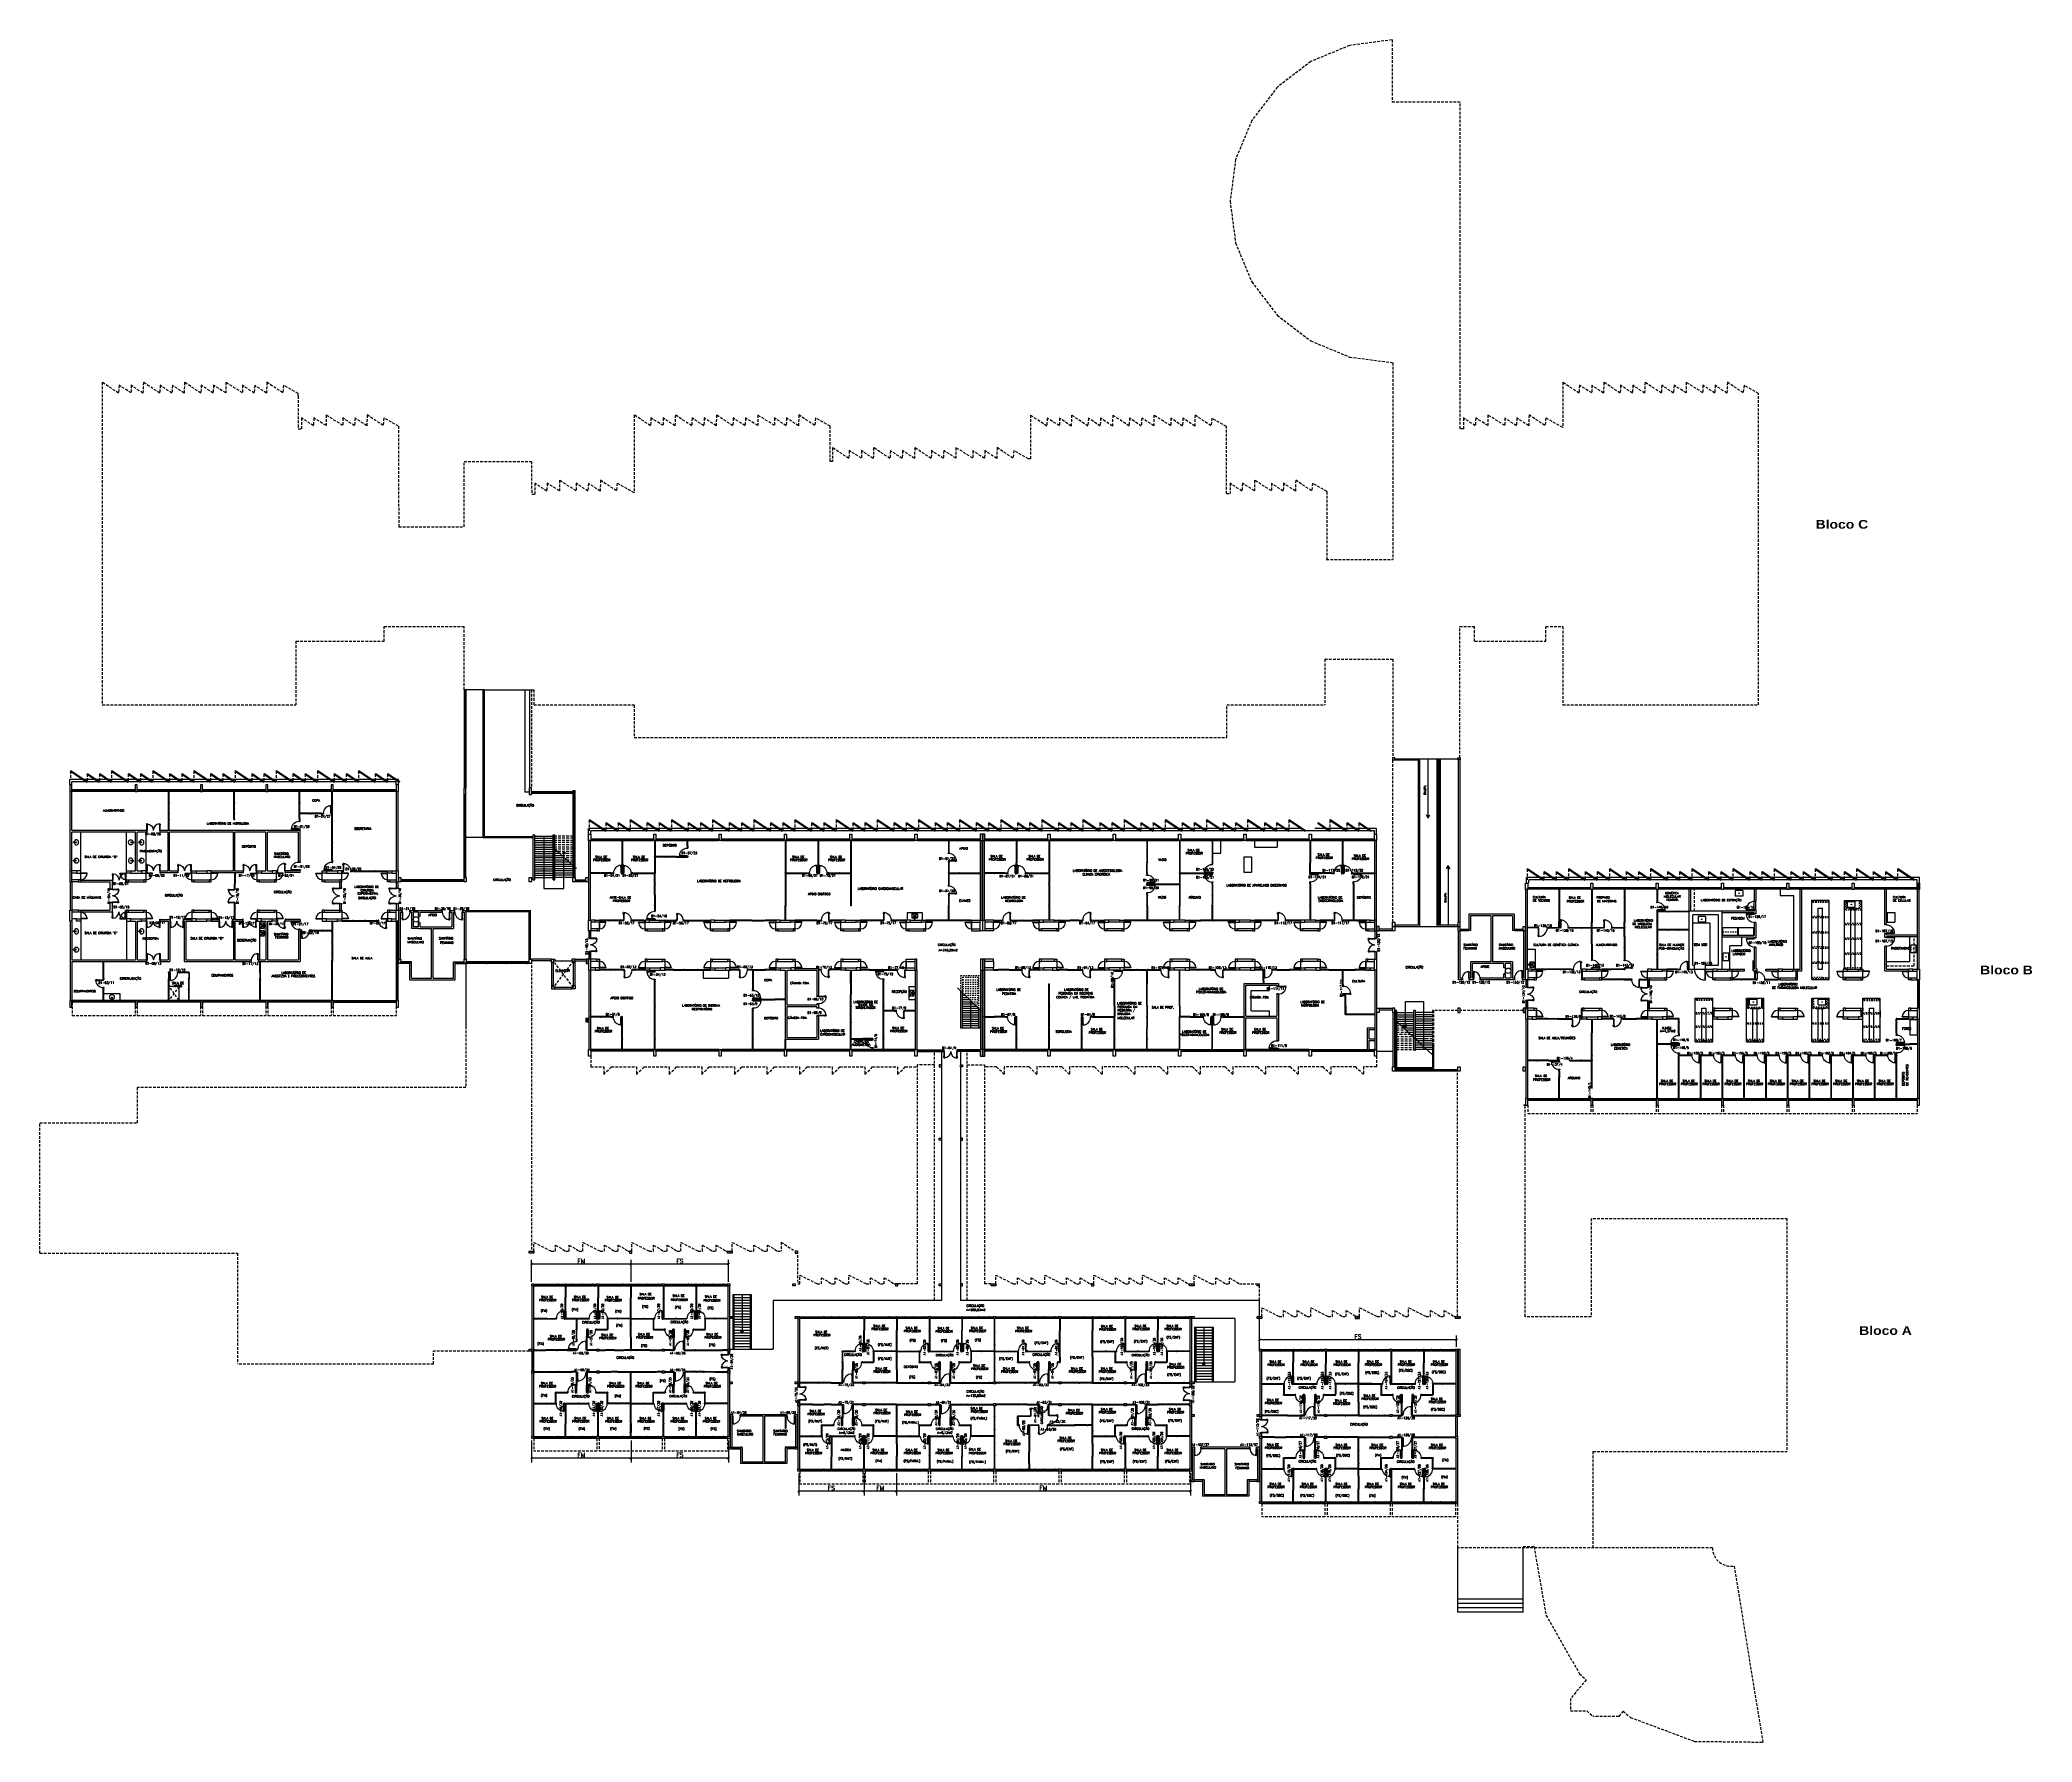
# Model space of a CAD drawing. Header units: millimetres. Extents: x 4436 to 4619, y 1272 to 1428.
import ezdxf

# ---------------------------------------------------------------- set-up
doc = ezdxf.new("R2010")
doc.units = ezdxf.units.MM
doc.linetypes.add('HIDDEN', pattern=[0.375, 0.25, -0.125])
doc.linetypes.add('HIDDEN2', pattern=[0.1875, 0.125, -0.0625])
for name, color, linetype in [('ALV', 2, 'Continuous'), ('ALVV', 1, 'Continuous'), ('BANCADA', 2, 'Continuous'), ('DIV', 2, 'Continuous'), ('DIV2', 2, 'Continuous'), ('DIVC', 2, 'Continuous'), ('ENDEREÇO', 2, 'Continuous'), ('ESTR', 3, 'Continuous'), ('JAN', 1, 'Continuous'), ('JANELA', 1, 'Continuous'), ('MACANETA', 2, 'Continuous'), ('MARCO', 2, 'Continuous'), ('PEÇAS', 1, 'Continuous'), ('PILARES', 3, 'Continuous'), ('PISO', 1, 'Continuous'), ('PORTA', 2, 'Continuous'), ('PROJ', 1, 'HIDDEN'), ('TEXTO', 2, 'Continuous'), ('TEXTO-CARIMBO-EDITAVEL', 3, 'Continuous'), ('TXT CENTRO DE CUSTO', 2, 'Continuous'), ('ÁREA', 2, 'Continuous')]:
    doc.layers.add(name, color=color, linetype=linetype)
doc.styles.add('1-200', font='simplex.shx', dxfattribs={"height": 0.4})
doc.styles.add('ARIAL', font='')
doc.styles.add('UNB1-100', font='simplex.shx', dxfattribs={"height": 0.2})
doc.styles.get('ARIAL').set_extended_font_data('Arial Black')
doc.dimstyles.new('1-200', dxfattribs={"dimtxt": 0.4, "dimasz": 0.18, "dimexe": 0.4, "dimexo": 0.2, "dimgap": 0.09, "dimtad": 1, "dimdec": 4, "dimzin": 0, "dimdsep": 46, "dimtxsty": '1-200', "dimblk": 'OBLIQUE', "dimcen": 0.09, "dimclrd": 1, "dimclre": 1, "dimclrt": 256, "dimadec": 0, "dimazin": 0, "dimtfac": 1, "dimtdec": 4, "dimtix": 1, "dimtofl": 0, "dimtmove": 0, "dimatfit": 3, "dimldrblk": 'OBLIQUE', "dimfxl": 0.18, "dimtolj": 1, "dimtzin": 0, "dimarcsym": 0})
pattern_1 = [(45, (4454.40055, 1309.63415), (-0.044194174, 0.044194174), [])]

# ---------------------------------------------------------------- blocks, each defined once
blk = doc.blocks.new('BRISEPRJ')
at = {"layer": 'PROJ'}
for p, q in [((0, 0), (0, 0.8)), ((0, 0.8), (1.6, 0)), ((2, 0), (2, 0.55)), ((2, 0.55), (2.92, 0)), ((3.25, 0), (3.25, 0.55)), ((3.25, 0.55), (4.17, 0)), ((1.6, 0), (2, 0)), ((2.92, 0), (3.25, 0)), ((4.17, 0), (4.5, 0))]:
    blk.add_line(p, q, dxfattribs=at)
blk = doc.blocks.new('DOOR70')
at = {"layer": 'MACANETA', "color": 1}
for p, q in [((-0.02, -0.66), (-0.02, -0.57)), ((-0.02, -0.66), (0.01, -0.66)), ((-0.01, -0.66), (-0.01, -0.57)), ((-0.02, -0.57), (-0.01, -0.57)), ((-0.01, -0.64), (0.01, -0.64)), ((0.01, -0.66), (0.01, -0.63)), ((0.01, -0.63), (0.02, -0.63)), ((0.01, -0.66), (0.02, -0.66)), ((0.05, -0.63), (0.05, -0.63)), ((0.05, -0.66), (0.05, -0.63)), ((0.08, -0.64), (0.05, -0.64)), ((0.05, -0.66), (0.05, -0.66)), ((0.08, -0.66), (0.05, -0.66)), ((0.08, -0.66), (0.08, -0.57)), ((0.08, -0.57), (0.08, -0.57)), ((0.08, -0.66), (0.08, -0.57))]:
    blk.add_line(p, q, dxfattribs=at)
at = {"layer": 'PORTA'}
for p, q in [((0.02, -0.7), (0.02, 0)), ((0.02, 0), (0.05, 0)), ((0.05, -0.7), (0.05, 0)), ((0.05, -0.7), (0.02, -0.7))]:
    blk.add_line(p, q, dxfattribs=at)
at = {"layer": 'PORTA', "color": 1}
blk.add_arc((0.02, 0), 0.7, 272.4563, 0, dxfattribs=at)
blk = doc.blocks.new('DOOR-70')
at = {"layer": 'MACANETA', "color": 1}
for p, q in [((-0.08, -0.66), (-0.08, -0.57)), ((-0.08, -0.57), (-0.08, -0.57)), ((-0.08, -0.66), (-0.08, -0.57)), ((-0.08, -0.64), (-0.05, -0.64)), ((-0.08, -0.66), (-0.05, -0.66)), ((-0.05, -0.63), (-0.05, -0.63)), ((-0.05, -0.66), (-0.05, -0.63)), ((-0.05, -0.66), (-0.05, -0.66)), ((-0.01, -0.63), (-0.02, -0.63)), ((-0.01, -0.66), (-0.02, -0.66)), ((-0.01, -0.66), (-0.01, -0.63)), ((0.01, -0.64), (-0.01, -0.64)), ((0.01, -0.66), (-0.01, -0.66)), ((0.01, -0.66), (0.01, -0.57)), ((0.01, -0.57), (0.01, -0.57)), ((0.01, -0.66), (0.01, -0.57))]:
    blk.add_line(p, q, dxfattribs=at)
at = {"layer": 'PORTA'}
for p, q in [((-0.05, -0.7), (-0.05, 0)), ((-0.02, 0), (-0.05, 0)), ((-0.02, -0.7), (-0.02, 0)), ((-0.05, -0.7), (-0.02, -0.7))]:
    blk.add_line(p, q, dxfattribs=at)
at = {"layer": 'PORTA', "color": 1}
blk.add_arc((-0.02, 0), 0.7, 180, 267.5437, dxfattribs=at)
blk = doc.blocks.new('DOOR-60')
at = {"layer": 'MACANETA', "color": 1}
for p, q in [((-0.08, -0.56), (-0.08, -0.47)), ((-0.08, -0.47), (-0.08, -0.47)), ((-0.08, -0.56), (-0.08, -0.47)), ((-0.08, -0.54), (-0.05, -0.54)), ((-0.08, -0.56), (-0.05, -0.56)), ((-0.05, -0.53), (-0.05, -0.53)), ((-0.05, -0.56), (-0.05, -0.53)), ((-0.05, -0.56), (-0.05, -0.56)), ((-0.01, -0.53), (-0.02, -0.53)), ((-0.01, -0.56), (-0.02, -0.56)), ((-0.01, -0.56), (-0.01, -0.53)), ((0.01, -0.54), (-0.01, -0.54)), ((0.01, -0.56), (-0.01, -0.56)), ((0.01, -0.56), (0.01, -0.47)), ((0.01, -0.47), (0.01, -0.47)), ((0.01, -0.56), (0.01, -0.47))]:
    blk.add_line(p, q, dxfattribs=at)
at = {"layer": 'PORTA'}
for p, q in [((-0.05, -0.6), (-0.05, 0)), ((-0.02, 0), (-0.05, 0)), ((-0.02, -0.6), (-0.02, 0)), ((-0.05, -0.6), (-0.02, -0.6))]:
    blk.add_line(p, q, dxfattribs=at)
at = {"layer": 'PORTA', "color": 1}
blk.add_arc((-0.02, 0), 0.6, 180, 267.134, dxfattribs=at)
blk = doc.blocks.new('DOOR60')
at = {"layer": 'MACANETA', "color": 1}
for p, q in [((-0.01, -0.56), (-0.01, -0.47)), ((-0.01, -0.47), (-0.01, -0.47)), ((-0.01, -0.56), (-0.01, -0.47)), ((-0.01, -0.54), (0.01, -0.54)), ((-0.01, -0.56), (0.01, -0.56)), ((0.01, -0.56), (0.01, -0.53)), ((0.01, -0.53), (0.01, -0.53)), ((0.01, -0.56), (0.01, -0.56)), ((0.05, -0.53), (0.05, -0.53)), ((0.05, -0.56), (0.05, -0.53)), ((0.08, -0.54), (0.05, -0.54)), ((0.05, -0.56), (0.05, -0.56)), ((0.08, -0.56), (0.05, -0.56)), ((0.08, -0.56), (0.08, -0.47)), ((0.08, -0.47), (0.08, -0.47)), ((0.08, -0.56), (0.08, -0.47))]:
    blk.add_line(p, q, dxfattribs=at)
at = {"layer": 'PORTA'}
for p, q in [((0.01, -0.6), (0.01, 0)), ((0.01, 0), (0.05, 0)), ((0.05, -0.6), (0.05, 0)), ((0.05, -0.6), (0.01, -0.6))]:
    blk.add_line(p, q, dxfattribs=at)
at = {"layer": 'PORTA', "color": 1}
blk.add_arc((0.02, 0), 0.6, 272.866, 0, dxfattribs=at)
blk = doc.blocks.new('MTT')
for p, q in [((-0.03, 0.02), (-0.03, 0.03)), ((-0.02, 0.03), (-0.03, 0.03)), ((-0.02, 0.02), (-0.03, 0.02)), ((-0.02, 0.02), (-0.02, 0.03)), ((-0.02, 0.02), (0.02, 0.02)), ((-0.02, 0.02), (-0.02, -0.02)), ((0, 0), (0, 0)), ((0, 0), (0, 0)), ((0.02, 0.02), (0.02, 0.03)), ((0.02, 0.03), (0.03, 0.03)), ((0.02, 0.02), (0.03, 0.02)), ((0.02, 0.02), (0.02, -0.02)), ((0.03, 0.02), (0.03, 0.03)), ((-0.03, -0.02), (-0.02, -0.02)), ((-0.03, -0.02), (-0.03, -0.03)), ((-0.02, -0.03), (-0.03, -0.03)), ((0.02, -0.02), (-0.02, -0.02)), ((-0.02, -0.02), (-0.02, -0.03)), ((0.03, -0.02), (0.02, -0.02)), ((0.02, -0.02), (0.02, -0.03)), ((0.02, -0.03), (0.03, -0.03)), ((0.03, -0.02), (0.03, -0.03))]:
    blk.add_line(p, q)
blk = doc.blocks.new('DIV10')
for p, q in [((-0.0051, 0), (0.0051, 0)), ((0, -0.0051), (0, 0.0051)), ((0.0285, 0.0285), (0.9715, 0.0285)), ((0.0285, -0.0285), (0.0285, 0.0285)), ((0.9715, -0.0285), (0.9715, 0.0285)), ((0.9949, 0), (1.0051, 0)), ((1, -0.0051), (1, 0.0051)), ((0.0285, -0.0285), (0.9715, -0.0285))]:
    blk.add_line(p, q)
blk = doc.blocks.new('IMTT')
for p, q in [((0.03, 0.03), (0, 0.03)), ((0, -0.03), (0, 0.03)), ((0, 0), (0, 0)), ((0.03, -0.03), (0, -0.03))]:
    blk.add_line(p, q)
blk = doc.blocks.new('DIV8')
for p, q in [((0.01, 0), (-0.01, 0)), ((0, 0.01), (0, -0.01)), ((0.02, 0.02), (0.03, 0.02)), ((0.02, 0.02), (0.03, 0.02)), ((0.02, 0.02), (0.02, 0.02)), ((0.77, 0.03), (0.03, 0.03)), ((0.03, 0.03), (0.04, 0.03)), ((0.03, 0.03), (0.03, 0.02)), ((0.03, 0.03), (0.03, -0.03)), ((0.03, 0.02), (0.03, -0.02)), ((0.04, 0.03), (0.04, 0.03)), ((0.76, 0.03), (0.76, 0.03)), ((0.77, 0.03), (0.76, 0.03)), ((0.77, 0.03), (0.77, 0.02)), ((0.77, 0.03), (0.77, -0.03)), ((0.77, 0.02), (0.77, -0.02)), ((0.78, 0.02), (0.77, 0.02)), ((0.78, 0.02), (0.77, 0.02)), ((0.78, 0.02), (0.78, 0.02)), ((0.81, 0), (0.79, 0)), ((0.8, 0.01), (0.8, -0.01)), ((0.02, -0.02), (0.03, -0.02)), ((0.02, -0.02), (0.03, -0.02)), ((0.02, -0.02), (0.02, -0.02)), ((0.03, -0.02), (0.03, -0.03)), ((0.77, -0.03), (0.03, -0.03)), ((0.03, -0.03), (0.04, -0.03)), ((0.04, -0.03), (0.04, -0.03)), ((0.76, -0.03), (0.76, -0.03)), ((0.77, -0.03), (0.76, -0.03)), ((0.77, -0.02), (0.77, -0.03)), ((0.78, -0.02), (0.77, -0.02)), ((0.78, -0.02), (0.77, -0.02)), ((0.78, -0.02), (0.78, -0.02))]:
    blk.add_line(p, q)
blk = doc.blocks.new('DIV12')
for p, q in [((-0.0051, 0), (0.0051, 0)), ((0, -0.0051), (0, 0.0051)), ((0.0285, 0.0285), (1.1715, 0.0285)), ((0.0285, -0.0285), (0.0285, 0.0285)), ((1.1715, -0.0285), (1.1715, 0.0285)), ((1.1949, 0), (1.2051, 0)), ((1.2, -0.0051), (1.2, 0.0051)), ((0.0285, -0.0285), (1.1715, -0.0285))]:
    blk.add_line(p, q)
blk = doc.blocks.new('DIV13')
for p, q in [((-0.03, 1.27), (-0.03, 0.03)), ((-0.03, 1.27), (0.03, 1.27)), ((-0.03, 0.03), (0.03, 0.03)), ((-0.01, 1.3), (0.01, 1.3)), ((-0.01, 0), (0.01, 0)), ((0.01, 0), (-0.01, 0)), ((0.01, 0), (-0.01, 0)), ((0, 1.31), (0, 1.29)), ((0, 0.01), (0, -0.01)), ((0, 0.01), (0, -0.01)), ((0, 0.01), (0, -0.01)), ((0.03, 1.27), (0.03, 0.03))]:
    blk.add_line(p, q)
blk = doc.blocks.new('DIV11')
blk.add_blockref('DIV10', (0, 0))
blk = doc.blocks.new('DIV10B')
for p, q in [((-0.01, 0), (0.01, 0)), ((0, -0.01), (0, 0.01)), ((0.02, 0.02), (0.03, 0.02)), ((0.02, 0.02), (0.03, 0.02)), ((0.02, 0.02), (0.02, 0.02)), ((0.03, 0.03), (0.97, 0.03)), ((0.03, 0.03), (0.04, 0.03)), ((0.03, 0.02), (0.03, 0.03)), ((0.03, -0.03), (0.03, 0.03)), ((0.03, -0.02), (0.03, 0.02)), ((0.04, 0.03), (0.04, 0.03)), ((0.96, 0.03), (0.96, 0.03)), ((0.98, 0.03), (0.96, 0.03)), ((0.97, -0.03), (0.97, 0.03)), ((0.98, 0.02), (0.98, 0.03)), ((0.98, 0.02), (0.98, 0.02)), ((0.98, 0.02), (0.98, 0.02)), ((0.98, -0.02), (0.98, 0.02)), ((0.98, 0.02), (0.98, 0.02)), ((1, -0.01), (1, 0.01)), ((1, 0), (1.01, 0)), ((0.02, -0.02), (0.03, -0.02)), ((0.02, -0.02), (0.03, -0.02)), ((0.02, -0.02), (0.02, -0.02)), ((0.03, -0.03), (0.03, -0.02)), ((0.03, -0.03), (0.97, -0.03)), ((0.03, -0.03), (0.04, -0.03)), ((0.04, -0.03), (0.04, -0.03)), ((0.96, -0.03), (0.96, -0.03)), ((0.98, -0.03), (0.96, -0.03)), ((0.98, -0.02), (0.98, -0.02)), ((0.98, -0.02), (0.98, -0.02)), ((0.98, -0.03), (0.98, -0.02)), ((0.98, -0.02), (0.98, -0.02))]:
    blk.add_line(p, q)
blk = doc.blocks.new('DIV10C')
for p, q in [((-0.01, 0), (0.01, 0)), ((0, -0.01), (0, 0.01)), ((0.02, 0.02), (0.02, 0.02)), ((0.02, 0.02), (0.03, 0.02)), ((0.02, 0.02), (0.03, 0.02)), ((0.03, 0.03), (0.96, 0.03)), ((0.03, -0.03), (0.03, 0.03)), ((0.03, 0.02), (0.03, 0.03)), ((0.03, -0.02), (0.03, 0.02)), ((0.97, 0.03), (0.95, 0.03)), ((0.95, 0.03), (0.95, 0.03)), ((0.96, -0.03), (0.96, 0.03)), ((0.97, 0.02), (0.97, 0.03)), ((0.97, 0.02), (0.97, 0.02)), ((0.97, -0.02), (0.97, 0.02)), ((0.97, 0.02), (0.97, 0.02)), ((0.97, 0.02), (0.97, 0.02)), ((0.02, -0.02), (0.02, -0.02)), ((0.02, -0.02), (0.03, -0.02)), ((0.02, -0.02), (0.03, -0.02)), ((0.03, -0.03), (0.03, -0.02)), ((0.03, -0.03), (0.96, -0.03)), ((0.97, -0.03), (0.95, -0.03)), ((0.95, -0.03), (0.95, -0.03)), ((0.97, -0.02), (0.97, -0.02)), ((0.97, -0.03), (0.97, -0.02)), ((0.97, -0.02), (0.97, -0.02)), ((0.97, -0.02), (0.97, -0.02))]:
    blk.add_line(p, q)
blk = doc.blocks.new('DIV6')
for p, q in [((0.0051, 0), (-0.0051, 0)), ((0, 0.0051), (0, -0.0051)), ((0.5715, 0.0285), (0.0285, 0.0285)), ((0.0285, 0.0285), (0.0285, -0.0285)), ((0.5715, 0.0285), (0.5715, -0.0285)), ((0.5949, 0), (0.6051, 0)), ((0.6, 0.0051), (0.6, -0.0051)), ((0.5715, -0.0285), (0.0285, -0.0285))]:
    blk.add_line(p, q)
blk = doc.blocks.new('DIV123')
for p, q in [((-0.0285, 0.0285), (-0.0285, 1.0965)), ((0.0285, 1.0965), (-0.0285, 1.0965)), ((0.0285, 0.0285), (-0.0285, 0.0285)), ((0.0051, 1.125), (-0.0051, 1.125)), ((0.0051, 0), (-0.0051, 0)), ((0, 1.1199), (0, 1.1301)), ((0, -0.0051), (0, 0.0051)), ((0.0285, 0.0285), (0.0285, 1.0965))]:
    blk.add_line(p, q)
blk = doc.blocks.new('DOOR80')
at = {"layer": 'MACANETA', "color": 1}
for p, q in [((-0.02, -0.76), (-0.02, -0.67)), ((-0.02, -0.76), (0.01, -0.76)), ((-0.01, -0.76), (-0.01, -0.67)), ((-0.02, -0.67), (-0.01, -0.67)), ((-0.01, -0.74), (0.01, -0.74)), ((0.01, -0.76), (0.01, -0.73)), ((0.01, -0.73), (0.02, -0.73)), ((0.01, -0.76), (0.02, -0.76)), ((0.05, -0.73), (0.05, -0.73)), ((0.05, -0.76), (0.05, -0.73)), ((0.08, -0.74), (0.05, -0.74)), ((0.05, -0.76), (0.05, -0.76)), ((0.08, -0.76), (0.05, -0.76)), ((0.08, -0.76), (0.08, -0.67)), ((0.08, -0.67), (0.08, -0.67)), ((0.08, -0.76), (0.08, -0.67))]:
    blk.add_line(p, q, dxfattribs=at)
at = {"layer": 'PORTA'}
for p, q in [((0.02, -0.8), (0.02, 0)), ((0.02, 0), (0.05, 0)), ((0.05, -0.8), (0.05, 0)), ((0.05, -0.8), (0.02, -0.8))]:
    blk.add_line(p, q, dxfattribs=at)
at = {"layer": 'PORTA', "color": 1}
blk.add_arc((0.02, 0), 0.8, 272.1491, 0, dxfattribs=at)
blk = doc.blocks.new('CUBA-E-P')
for p, q in [((-0.02, 0.17), (-0.03, 0.05)), ((0.01, 0.18), (-0.01, 0.18)), ((0.02, 0.17), (0.03, 0.05))]:
    blk.add_line(p, q)
blk.add_lwpolyline([(0.02, 0.1, 0.059992), (0.1, 0.12, 0.087531), (0.17, 0.16, 0.105501), (0.23, 0.22, 0.123031), (0.24, 0.29, 0.123031), (0.23, 0.36, 0.105501), (0.17, 0.43, 0.087531), (0.1, 0.47, 0.07802), (0, 0.48, 0.07802), (-0.1, 0.47, 0.087531), (-0.17, 0.43, 0.105501), (-0.23, 0.36, 0.123031), (-0.24, 0.29, 0.123031), (-0.23, 0.22, 0.105501), (-0.17, 0.16, 0.087531), (-0.1, 0.12, 0.059024), (-0.02, 0.1, 0.07802)], format="xyb")
for centre, radius in [((0, 0.24), 0.0347), ((0, 0.24), 0.0265), ((0, 0.05), 0.03)]:
    blk.add_circle(centre, radius)
for centre, radius, start, end in [((0, 0.05), 0.0361, 141.6086, 38.3914), ((-0.01, 0.17), 0.01, 90, 175.6464), ((0.01, 0.17), 0.01, 4.3536, 90)]:
    blk.add_arc(centre, radius, start, end)
blk = doc.blocks.new('INOXA1-P')
for p, q in [((0.04, 0.01), (0.04, -0.02)), ((0.06, 0.04), (0.07, 0.04)), ((0.13, 0.05), (0.08, 0.04)), ((0.13, 0), (0.08, 0)), ((0.12, 0.23), (0.12, 0.05)), ((0.22, 0.25), (0.14, 0.25)), ((0.15, 0.22), (0.29, 0.04)), ((0.5, 0.25), (0.22, 0.25)), ((0.35, 0.04), (0.49, 0.22)), ((0.52, 0.23), (0.52, -0.23)), ((0.22, -0.03), (0.05, -0.03)), ((0.22, -0.04), (0.05, -0.04)), ((0.06, 0), (0.06, -0.02)), ((0.12, 0), (0.12, -0.03)), ((0.12, -0.04), (0.12, -0.23)), ((0.22, -0.25), (0.14, -0.25)), ((0.15, -0.22), (0.29, -0.04)), ((0.23, -0.03), (0.22, -0.03)), ((0.23, -0.04), (0.22, -0.04)), ((0.5, -0.25), (0.22, -0.25)), ((0.35, -0.04), (0.49, -0.22))]:
    blk.add_line(p, q)
blk.add_lwpolyline([(0.08, 0), (0.07, 0), (0.07, 0.01), (0.07, 0.02), (0.07, 0.02), (0.07, 0.03), (0.07, 0.04), (0.07, 0.04), (0.08, 0.04)])
blk.add_lwpolyline([(0.13, 0.05), (0.14, 0.05), (0.14, 0.04), (0.15, 0.03), (0.15, 0.02), (0.15, 0.01), (0.14, 0.01), (0.14, 0), (0.13, 0), (0.12, 0), (0.12, 0.01), (0.12, 0.01), (0.11, 0.02), (0.12, 0.03), (0.12, 0.04), (0.12, 0.05)], close=True)
for radius in [0.0266, 0.0163]:
    blk.add_circle((0.32, 0), radius)
for centre, radius, start, end in [((0.05, 0.02), 0.0349, 36.1705, 252.2568), ((0.05, 0.02), 0.0189, 62.7367, 235.7375), ((0.07, 0), 0.01, 102.8285, 180), ((0.05, 0.02), 0.0349, 285.5373, 323.9987), ((0.14, 0.23), 0.02, 90, 180), ((0.5, 0.23), 0.02, 360, 90), ((0.05, -0.03), 0.0145, 20.161, 339.839), ((0.05, -0.03), 0.005, 90.0037, 269.9963), ((0.14, -0.23), 0.02, 180, 270), ((0.23, -0.03), 0.00738, 222.6559, 137.3441), ((0.23, -0.03), 0.005, 269.9935, 90.0065), ((0.5, -0.23), 0.02, 270, 360)]:
    blk.add_arc(centre, radius, start, end)
blk = doc.blocks.new('A$C7FA13C5A')
at = {"layer": 'DIV'}
for p, q in [((0, 0.93), (0, 0.98)), ((0, 0.98), (0.01, 0.98)), ((0.01, 0.93), (0, 0.93)), ((0.01, 0.23), (0, 0.23)), ((0, 0.23), (0, 0.18)), ((0, 0.18), (0.01, 0.18)), ((0.01, 1.07), (0.01, 1.07)), ((0.01, 1.06), (0.01, 1.07)), ((0.01, 1.06), (0.02, 1.06)), ((0.01, 1.06), (0.07, 1.06)), ((0.01, 1), (0.07, 1)), ((0.01, 0.94), (0.01, 1)), ((0.07, 0.94), (0.01, 0.94)), ((0.01, 0.94), (0.01, 0.93)), ((0.01, 0.92), (0.01, 0.93)), ((0.03, 0.92), (0.01, 0.92)), ((0.03, 0.24), (0.01, 0.24)), ((0.01, 0.24), (0.01, 0.23)), ((0.01, 0.21), (0.01, 0.23)), ((0.07, 0.21), (0.01, 0.21)), ((0.01, 0.06), (0.01, 0.21)), ((0.01, 0.06), (0.07, 0.06)), ((0.02, 1.06), (0.05, 1.06)), ((0.02, 1.05), (0.02, 1.06)), ((0.02, 1.05), (0.02, 1.06)), ((0.02, 1.05), (0.02, 1.05)), ((0.03, 1.03), (0.04, 1.03)), ((0.03, 1.03), (0.04, 1.03)), ((0.07, 0.93), (0.03, 0.93)), ((0.03, 0.93), (0.03, 0.92)), ((0.03, 0.23), (0.03, 0.24)), ((0.07, 0.23), (0.03, 0.23)), ((0.03, 0.03), (0.04, 0.03)), ((0.04, 1.02), (0.04, 1.03)), ((0.04, 1.03), (0.04, 1.02)), ((0.04, 0.02), (0.04, 0.03)), ((0.05, 1.05), (0.05, 1.06)), ((0.06, 1.05), (0.05, 1.05)), ((0.06, 1.06), (0.07, 1.06)), ((0.06, 1.05), (0.06, 1.06)), ((0.07, 1.07), (0.07, 1.07)), ((0.07, 1.06), (0.07, 1.07)), ((0.07, 0.94), (0.07, 1)), ((0.07, 0.99), (0.08, 0.99)), ((0.08, 0.94), (0.07, 0.94)), ((0.07, 0.94), (0.07, 0.93)), ((0.07, 0.94), (0.07, 0.94)), ((0.07, 0.22), (0.07, 0.23)), ((0.08, 0.22), (0.07, 0.22)), ((0.07, 0.21), (0.07, 0.22)), ((0.07, 0.06), (0.07, 0.21)), ((0.07, 0.17), (0.08, 0.17)), ((0.08, 0.99), (0.08, 0.94)), ((0.08, 0.17), (0.08, 0.22))]:
    blk.add_line(p, q, dxfattribs=at)
at = {"layer": 'ALVV', "xscale": -1, "rotation": 89.9999999948553}
blk.add_blockref('DOOR70', (0.07, 0.94), dxfattribs=at)
at = {"layer": 'DIV'}
for p in [(0.04, 1.03), (0.04, 0.03)]:
    blk.add_blockref('MTT', p, dxfattribs=at)
blk = doc.blocks.new('PD10')
at = {"layer": 'ALVV', "color": 2}
for p, q in [((-1.01, 0), (-0.99, 0)), ((-1, -0.01), (-1, 0.01)), ((-0.97, -0.03), (-0.97, 0.03)), ((-0.97, 0.03), (-0.82, 0.03)), ((-0.86, 0.04), (-0.81, 0.04)), ((-0.86, 0.03), (-0.86, 0.04)), ((-0.82, 0.03), (-0.81, 0.03)), ((-0.82, 0.03), (-0.82, -0.03)), ((-0.81, 0.04), (-0.81, 0.03)), ((-0.81, 0.03), (-0.8, 0.03)), ((-0.8, 0.03), (-0.8, -0.01)), ((-0.1, 0.03), (-0.1, -0.01)), ((-0.09, 0.03), (-0.1, 0.03)), ((-0.09, 0.04), (-0.09, 0.03)), ((-0.04, 0.04), (-0.09, 0.04)), ((-0.09, 0.03), (-0.03, 0.03)), ((-0.09, 0.03), (-0.09, 0.03)), ((-0.09, 0.03), (-0.09, -0.03)), ((-0.04, 0.03), (-0.04, 0.04)), ((-0.03, -0.03), (-0.03, 0.03)), ((-0.01, 0), (0.01, 0)), ((0, -0.01), (0, 0.01)), ((-0.97, -0.03), (-0.82, -0.03)), ((-0.85, -0.04), (-0.85, -0.03)), ((-0.8, -0.04), (-0.85, -0.04)), ((-0.82, -0.03), (-0.8, -0.03)), ((-0.8, -0.01), (-0.79, -0.01)), ((-0.8, -0.03), (-0.8, -0.04)), ((-0.79, -0.03), (-0.8, -0.03)), ((-0.79, -0.01), (-0.79, -0.03)), ((-0.11, -0.01), (-0.11, -0.03)), ((-0.1, -0.01), (-0.11, -0.01)), ((-0.11, -0.03), (-0.1, -0.03)), ((-0.09, -0.03), (-0.1, -0.03)), ((-0.1, -0.03), (-0.1, -0.04)), ((-0.1, -0.04), (-0.05, -0.04)), ((-0.09, -0.03), (-0.03, -0.03)), ((-0.05, -0.04), (-0.05, -0.03))]:
    blk.add_line(p, q, dxfattribs=at)
at = {"layer": 'ALVV', "rotation": 180.0000000051447}
blk.add_blockref('DOOR70', (-0.09, 0.03), dxfattribs=at)
blk = doc.blocks.new('PL6')
for p, q in [((0, -0.1), (0, 0.1)), ((0, 0.1), (0.6, 0.1)), ((0.6, 0.1), (0.6, -0.1)), ((0.6, -0.1), (0, -0.1))]:
    blk.add_line(p, q)
blk = doc.blocks.new('_Oblique')
at = {"color": 0, "linetype": 'ByBlock', "lineweight": -2}
blk.add_line((-0.5, -0.5), (0.5, 0.5), dxfattribs=at)
blk = doc.blocks.new('*D60')
at = {"layer": 'DEFPOINTS', "color": 0, "transparency": 16777216}
for p in [(4547.8, 1308.75), (4547.8, 1307.9), (4565.9, 1307.9)]:
    blk.add_point(p, dxfattribs=at)
at = {"layer": 'TXT CENTRO DE CUSTO', "color": 1, "lineweight": -2, "transparency": 16777216}
for p, q in [((4547.8, 1308.1), (4547.8, 1309.15)), ((4565.9, 1308.1), (4565.9, 1309.15)), ((4565.9, 1308.75), (4547.8, 1308.75))]:
    blk.add_line(p, q, dxfattribs=at)
at = {"layer": 'TXT CENTRO DE CUSTO', "color": 1, "lineweight": -2, "transparency": 16777216, "xscale": 0.18, "yscale": 0.18, "zscale": 0.18, "rotation": 180}
blk.add_blockref('_Oblique', (4547.8, 1308.75), dxfattribs=at)
at = {"layer": 'TXT CENTRO DE CUSTO', "color": 1, "lineweight": -2, "transparency": 16777216, "xscale": 0.18, "yscale": 0.18, "zscale": 0.18}
blk.add_blockref('_Oblique', (4565.9, 1308.75), dxfattribs=at)
at = {"layer": 'TXT CENTRO DE CUSTO', "transparency": 16777216, "insert": (4556.85, 1309.04), "char_height": 0.4, "attachment_point": 5, "style": '1-200'}
blk.add_mtext('\\A1;FS', dxfattribs=at)
blk = doc.blocks.new('*D62')
at = {"layer": 'DEFPOINTS', "color": 0, "transparency": 16777216}
for p in [(4514.44, 1296.7), (4541.46, 1296.7), (4514.44, 1294.85)]:
    blk.add_point(p, dxfattribs=at)
at = {"layer": 'TXT CENTRO DE CUSTO', "color": 1, "lineweight": -2, "transparency": 16777216}
for p, q in [((4514.44, 1296.5), (4514.44, 1294.45)), ((4541.46, 1296.5), (4541.46, 1294.45)), ((4541.46, 1294.85), (4514.44, 1294.85))]:
    blk.add_line(p, q, dxfattribs=at)
at = {"layer": 'TXT CENTRO DE CUSTO', "color": 1, "lineweight": -2, "transparency": 16777216, "xscale": 0.18, "yscale": 0.18, "zscale": 0.18, "rotation": 180}
blk.add_blockref('_Oblique', (4514.44, 1294.85), dxfattribs=at)
at = {"layer": 'TXT CENTRO DE CUSTO', "color": 1, "lineweight": -2, "transparency": 16777216, "xscale": 0.18, "yscale": 0.18, "zscale": 0.18}
blk.add_blockref('_Oblique', (4541.46, 1294.85), dxfattribs=at)
at = {"layer": 'TXT CENTRO DE CUSTO', "transparency": 16777216, "insert": (4527.95, 1295.14), "char_height": 0.4, "attachment_point": 5, "style": '1-200'}
blk.add_mtext('\\A1;FM', dxfattribs=at)
blk = doc.blocks.new('*D63')
at = {"layer": 'DEFPOINTS', "color": 0, "transparency": 16777216}
for p in [(4511.46, 1296.7), (4514.44, 1296.7), (4511.46, 1294.85)]:
    blk.add_point(p, dxfattribs=at)
at = {"layer": 'TXT CENTRO DE CUSTO', "color": 1, "lineweight": -2, "transparency": 16777216}
for p, q in [((4511.46, 1296.5), (4511.46, 1294.45)), ((4514.44, 1296.5), (4514.44, 1294.45)), ((4514.44, 1294.85), (4511.46, 1294.85))]:
    blk.add_line(p, q, dxfattribs=at)
at = {"layer": 'TXT CENTRO DE CUSTO', "color": 1, "lineweight": -2, "transparency": 16777216, "xscale": 0.18, "yscale": 0.18, "zscale": 0.18, "rotation": 180}
blk.add_blockref('_Oblique', (4511.46, 1294.85), dxfattribs=at)
at = {"layer": 'TXT CENTRO DE CUSTO', "color": 1, "lineweight": -2, "transparency": 16777216, "xscale": 0.18, "yscale": 0.18, "zscale": 0.18}
blk.add_blockref('_Oblique', (4514.44, 1294.85), dxfattribs=at)
at = {"layer": 'TXT CENTRO DE CUSTO', "transparency": 16777216, "insert": (4512.95, 1295.14), "char_height": 0.4, "attachment_point": 5, "style": '1-200'}
blk.add_mtext('\\A1;FM', dxfattribs=at)
blk = doc.blocks.new('*D64')
at = {"layer": 'DEFPOINTS', "color": 0, "transparency": 16777216}
for p in [(4505.46, 1296.7), (4511.46, 1296.7), (4505.46, 1294.85)]:
    blk.add_point(p, dxfattribs=at)
at = {"layer": 'TXT CENTRO DE CUSTO', "color": 1, "lineweight": -2, "transparency": 16777216}
for p, q in [((4505.46, 1296.5), (4505.46, 1294.45)), ((4511.46, 1296.5), (4511.46, 1294.45)), ((4511.46, 1294.85), (4505.46, 1294.85))]:
    blk.add_line(p, q, dxfattribs=at)
at = {"layer": 'TXT CENTRO DE CUSTO', "color": 1, "lineweight": -2, "transparency": 16777216, "xscale": 0.18, "yscale": 0.18, "zscale": 0.18, "rotation": 180}
blk.add_blockref('_Oblique', (4505.46, 1294.85), dxfattribs=at)
at = {"layer": 'TXT CENTRO DE CUSTO', "color": 1, "lineweight": -2, "transparency": 16777216, "xscale": 0.18, "yscale": 0.18, "zscale": 0.18}
blk.add_blockref('_Oblique', (4511.46, 1294.85), dxfattribs=at)
at = {"layer": 'TXT CENTRO DE CUSTO', "transparency": 16777216, "insert": (4508.46, 1295.14), "char_height": 0.4, "attachment_point": 5, "style": '1-200'}
blk.add_mtext('\\A1;FS', dxfattribs=at)
blk = doc.blocks.new('*D65')
at = {"layer": 'DEFPOINTS', "color": 0, "transparency": 16777216}
for p in [(4490.05, 1299.7), (4499.02, 1299.7), (4490.05, 1297.89)]:
    blk.add_point(p, dxfattribs=at)
at = {"layer": 'TXT CENTRO DE CUSTO', "color": 1, "lineweight": -2, "transparency": 16777216}
for p, q in [((4490.05, 1299.5), (4490.05, 1297.49)), ((4499.02, 1299.5), (4499.02, 1297.49)), ((4499.02, 1297.89), (4490.05, 1297.89))]:
    blk.add_line(p, q, dxfattribs=at)
at = {"layer": 'TXT CENTRO DE CUSTO', "color": 1, "lineweight": -2, "transparency": 16777216, "xscale": 0.18, "yscale": 0.18, "zscale": 0.18, "rotation": 180}
blk.add_blockref('_Oblique', (4490.05, 1297.89), dxfattribs=at)
at = {"layer": 'TXT CENTRO DE CUSTO', "color": 1, "lineweight": -2, "transparency": 16777216, "xscale": 0.18, "yscale": 0.18, "zscale": 0.18}
blk.add_blockref('_Oblique', (4499.02, 1297.89), dxfattribs=at)
at = {"layer": 'TXT CENTRO DE CUSTO', "transparency": 16777216, "insert": (4494.54, 1298.18), "char_height": 0.4, "attachment_point": 5, "style": '1-200'}
blk.add_mtext('\\A1;FS', dxfattribs=at)
blk = doc.blocks.new('*D66')
at = {"layer": 'DEFPOINTS', "color": 0, "transparency": 16777216}
for p in [(4480.92, 1299.7), (4490.05, 1299.7), (4480.92, 1297.89)]:
    blk.add_point(p, dxfattribs=at)
at = {"layer": 'TXT CENTRO DE CUSTO', "color": 1, "lineweight": -2, "transparency": 16777216}
for p, q in [((4480.92, 1299.5), (4480.92, 1297.49)), ((4490.05, 1299.5), (4490.05, 1297.49)), ((4490.05, 1297.89), (4480.92, 1297.89))]:
    blk.add_line(p, q, dxfattribs=at)
at = {"layer": 'TXT CENTRO DE CUSTO', "color": 1, "lineweight": -2, "transparency": 16777216, "xscale": 0.18, "yscale": 0.18, "zscale": 0.18, "rotation": 180}
blk.add_blockref('_Oblique', (4480.92, 1297.89), dxfattribs=at)
at = {"layer": 'TXT CENTRO DE CUSTO', "color": 1, "lineweight": -2, "transparency": 16777216, "xscale": 0.18, "yscale": 0.18, "zscale": 0.18}
blk.add_blockref('_Oblique', (4490.05, 1297.89), dxfattribs=at)
at = {"layer": 'TXT CENTRO DE CUSTO', "transparency": 16777216, "insert": (4485.49, 1298.18), "char_height": 0.4, "attachment_point": 5, "style": '1-200'}
blk.add_mtext('\\A1;FM', dxfattribs=at)
blk = doc.blocks.new('*D67')
at = {"layer": 'DEFPOINTS', "color": 0, "transparency": 16777216}
for p in [(4490.05, 1315.69), (4490.05, 1313.89), (4499.02, 1313.89)]:
    blk.add_point(p, dxfattribs=at)
at = {"layer": 'TXT CENTRO DE CUSTO', "color": 1, "lineweight": -2, "transparency": 16777216}
for p, q in [((4490.05, 1314.09), (4490.05, 1316.09)), ((4499.02, 1315.69), (4490.05, 1315.69)), ((4499.02, 1314.09), (4499.02, 1316.09))]:
    blk.add_line(p, q, dxfattribs=at)
at = {"layer": 'TXT CENTRO DE CUSTO', "color": 1, "lineweight": -2, "transparency": 16777216, "xscale": 0.18, "yscale": 0.18, "zscale": 0.18, "rotation": 180}
blk.add_blockref('_Oblique', (4490.05, 1315.69), dxfattribs=at)
at = {"layer": 'TXT CENTRO DE CUSTO', "color": 1, "lineweight": -2, "transparency": 16777216, "xscale": 0.18, "yscale": 0.18, "zscale": 0.18}
blk.add_blockref('_Oblique', (4499.02, 1315.69), dxfattribs=at)
at = {"layer": 'TXT CENTRO DE CUSTO', "transparency": 16777216, "insert": (4494.54, 1315.98), "char_height": 0.4, "attachment_point": 5, "style": '1-200'}
blk.add_mtext('\\A1;FS', dxfattribs=at)
blk = doc.blocks.new('*D68')
at = {"layer": 'DEFPOINTS', "color": 0, "transparency": 16777216}
for p in [(4480.92, 1315.69), (4480.92, 1313.89), (4490.05, 1313.89)]:
    blk.add_point(p, dxfattribs=at)
at = {"layer": 'TXT CENTRO DE CUSTO', "color": 1, "lineweight": -2, "transparency": 16777216}
for p, q in [((4480.92, 1314.09), (4480.92, 1316.09)), ((4490.05, 1315.69), (4480.92, 1315.69)), ((4490.05, 1314.09), (4490.05, 1316.09))]:
    blk.add_line(p, q, dxfattribs=at)
at = {"layer": 'TXT CENTRO DE CUSTO', "color": 1, "lineweight": -2, "transparency": 16777216, "xscale": 0.18, "yscale": 0.18, "zscale": 0.18, "rotation": 180}
blk.add_blockref('_Oblique', (4480.92, 1315.69), dxfattribs=at)
at = {"layer": 'TXT CENTRO DE CUSTO', "color": 1, "lineweight": -2, "transparency": 16777216, "xscale": 0.18, "yscale": 0.18, "zscale": 0.18}
blk.add_blockref('_Oblique', (4490.05, 1315.69), dxfattribs=at)
at = {"layer": 'TXT CENTRO DE CUSTO', "transparency": 16777216, "insert": (4485.49, 1315.98), "char_height": 0.4, "attachment_point": 5, "style": '1-200'}
blk.add_mtext('\\A1;FM', dxfattribs=at)

msp = doc.modelspace()

# ---------------------------------------------------------------- hatches: boundary and pattern name
at = {"layer": 'ALV'}
h = msp.add_hatch(dxfattribs=at)
h.set_pattern_fill('ANSI31', color=1, scale=0.5, style=0)
h.set_pattern_definition(pattern_1)
h.paths.add_polyline_path([(4589.58956, 1339.00845), (4589.44441, 1339.00845), (4589.44441, 1338.40845), (4589.58956, 1338.40845)])
h = msp.add_hatch(dxfattribs=at)
h.set_pattern_fill('ANSI31', color=1, scale=0.5, style=0)
h.set_pattern_definition(pattern_1)
h.paths.add_polyline_path([(4603.24441, 1339.00845), (4603.09346, 1339.00845), (4603.09346, 1338.40845), (4603.24441, 1338.40845)])

# ---------------------------------------------------------------- linework, layer by layer
for p, q in [((4584.33931, 1347.10845), (4584.34951, 1347.10845)), ((4584.33931, 1347.10845), (4584.34951, 1347.10845)), ((4584.34441, 1347.11355), (4584.34441, 1347.10335)), ((4584.34441, 1347.11355), (4584.34441, 1347.10335)), ((4586.34951, 1346.41443), (4586.33931, 1346.41443)), ((4576.44951, 1338.23695), (4576.43931, 1338.23695)), ((4576.44441, 1338.23185), (4576.44441, 1338.24205)), ((4576.47291, 1338.20845), (4576.47291, 1338.26545)), ((4607.44441, 1338.24205), (4607.44441, 1338.23185)), ((4586.33931, 1331.90695), (4586.34951, 1331.90695)), ((4586.34441, 1331.90185), (4586.34441, 1331.91205)), ((4588.33931, 1331.90845), (4588.34951, 1331.90845)), ((4588.34441, 1331.90335), (4588.34441, 1331.91355)), ((4592.33931, 1331.90695), (4592.34951, 1331.90695)), ((4592.34441, 1331.90185), (4592.34441, 1331.91205)), ((4594.33931, 1331.90545), (4594.34951, 1331.90545)), ((4594.34441, 1331.90035), (4594.34441, 1331.91055)), ((4598.33931, 1331.90695), (4598.34951, 1331.90695)), ((4598.33931, 1330.90695), (4598.34951, 1330.90695)), ((4598.34441, 1331.90185), (4598.34441, 1331.91205)), ((4600.33931, 1331.90545), (4600.34951, 1331.90545)), ((4600.34441, 1331.90035), (4600.34441, 1331.91055)), ((4604.33669, 1331.90963), (4604.34689, 1331.90963)), ((4604.33669, 1330.90963), (4604.34689, 1330.90963)), ((4604.34179, 1331.90453), (4604.34179, 1331.91473)), ((4604.34179, 1330.90453), (4604.34179, 1330.91473)), ((4606.33931, 1331.90845), (4606.34951, 1331.90845)), ((4606.33931, 1330.90845), (4606.34951, 1330.90845)), ((4606.34441, 1331.90335), (4606.34441, 1331.91355)), ((4531.97276, 1300.90345), (4531.96256, 1300.90345)), ((4531.96766, 1300.90855), (4531.96766, 1300.89835))]:
    msp.add_line(p, q)
at = {"layer": 'ALV', "color": 2}
for p, q in [((4476.57941, 1368.4603), (4476.47941, 1368.4603)), ((4560.22441, 1362.1203), (4562.52417, 1362.1203)), ((4562.52417, 1346.72756), (4562.52417, 1362.1203)), ((4564.12417, 1346.72756), (4564.12417, 1362.1203)), ((4564.12417, 1362.1203), (4564.42417, 1362.1203)), ((4564.42417, 1358.00787), (4564.42417, 1362.1203)), ((4560.22441, 1362.0203), (4562.42417, 1362.0203)), ((4562.42417, 1346.87756), (4562.42417, 1362.0203)), ((4564.22417, 1362.0203), (4564.32417, 1362.0203)), ((4564.22417, 1346.87756), (4564.22417, 1362.0203)), ((4564.32417, 1358.07122), (4564.32417, 1362.0203)), ((4564.32417, 1346.87756), (4564.32417, 1358.07122)), ((4564.42417, 1346.87756), (4564.42417, 1358.00787)), ((4470.4599, 1347.53952), (4470.67935, 1347.67631)), ((4470.4599, 1347.19368), (4470.67935, 1347.05689)), ((4560.22392, 1346.87756), (4562.42417, 1346.87756)), ((4560.22392, 1346.72756), (4562.52417, 1346.72756)), ((4564.12417, 1346.72756), (4566.02417, 1346.72756)), ((4564.22417, 1346.87756), (4566.02417, 1346.87756)), ((4570.46861, 1342.82418), (4570.24917, 1342.96097)), ((4570.46861, 1342.47835), (4570.24917, 1342.34155)), ((4589.44441, 1339.00845), (4589.44441, 1338.40845)), ((4589.44441, 1339.00845), (4589.44441, 1338.40845)), ((4589.44441, 1339.00845), (4589.44441, 1338.40845)), ((4589.44441, 1339.00845), (4589.44441, 1338.40845)), ((4604.84346, 1338.99895), (4604.84346, 1338.39895)), ((4604.84346, 1338.99895), (4604.84346, 1338.39895)), ((4604.84346, 1338.99895), (4604.84346, 1338.39895)), ((4604.84346, 1338.99895), (4604.84346, 1338.39895))]:
    msp.add_line(p, q, dxfattribs=at)
at = {"layer": 'ALV'}
for p, q in [((4438.53651, 1360.98457), (4438.57522, 1361.0429)), ((4438.53651, 1360.98457), (4440.03632, 1359.98928)), ((4438.57522, 1361.0429), (4440.07502, 1360.04761)), ((4440.07502, 1360.7081), (4440.11373, 1360.76643)), ((4440.07502, 1360.7081), (4441.15821, 1359.98928)), ((4440.11373, 1360.76643), (4441.19692, 1360.04761)), ((4441.19692, 1360.7081), (4441.23562, 1360.76643)), ((4441.19692, 1360.7081), (4442.28011, 1359.98928)), ((4441.23562, 1360.76643), (4442.31881, 1360.04761)), ((4442.31881, 1360.98457), (4442.35752, 1361.0429)), ((4442.31881, 1360.98457), (4443.81862, 1359.98928)), ((4442.35752, 1361.0429), (4443.85732, 1360.04761)), ((4443.85732, 1360.7081), (4443.89603, 1360.76643)), ((4443.85732, 1360.7081), (4444.94051, 1359.98928)), ((4443.89603, 1360.76643), (4444.97922, 1360.04761)), ((4444.97922, 1360.7081), (4445.01792, 1360.76643)), ((4444.97922, 1360.7081), (4446.06241, 1359.98928)), ((4445.01792, 1360.76643), (4446.10111, 1360.04761)), ((4446.10081, 1360.98457), (4446.13952, 1361.0429)), ((4446.10081, 1360.98457), (4447.60062, 1359.98928)), ((4446.13952, 1361.0429), (4447.63932, 1360.04761)), ((4447.63932, 1360.7081), (4447.67803, 1360.76643)), ((4447.63932, 1360.7081), (4448.72251, 1359.98928)), ((4447.67803, 1360.76643), (4448.76122, 1360.04761)), ((4448.76122, 1360.7081), (4448.79992, 1360.76643)), ((4448.76122, 1360.7081), (4449.84441, 1359.98928)), ((4448.79992, 1360.76643), (4449.88311, 1360.04761)), ((4449.88311, 1360.98457), (4449.92182, 1361.0429)), ((4449.88311, 1360.98457), (4451.38291, 1359.98928)), ((4449.92182, 1361.0429), (4451.42162, 1360.04761)), ((4451.42162, 1360.7081), (4451.46033, 1360.76643)), ((4451.42162, 1360.7081), (4452.50481, 1359.98928)), ((4451.46033, 1360.76643), (4452.54352, 1360.04761)), ((4452.54352, 1360.7081), (4452.58222, 1360.76643)), ((4452.54352, 1360.7081), (4453.62671, 1359.98928)), ((4452.58222, 1360.76643), (4453.66541, 1360.04761)), ((4453.66511, 1360.98457), (4453.70382, 1361.0429)), ((4453.66511, 1360.98457), (4455.16491, 1359.98928)), ((4453.70382, 1361.0429), (4455.20362, 1360.04761)), ((4455.20362, 1360.7081), (4455.24233, 1360.76643)), ((4455.20362, 1360.7081), (4456.28681, 1359.98928)), ((4455.24233, 1360.76643), (4456.32552, 1360.04761)), ((4456.32552, 1360.7081), (4456.36422, 1360.76643)), ((4456.32552, 1360.7081), (4457.40871, 1359.98928)), ((4456.36422, 1360.76643), (4457.44741, 1360.04761)), ((4457.44741, 1360.98457), (4457.48612, 1361.0429)), ((4457.44741, 1360.98457), (4458.94721, 1359.98928)), ((4457.48612, 1361.0429), (4458.98592, 1360.04761)), ((4458.98592, 1360.7081), (4459.02462, 1360.76643)), ((4458.98592, 1360.7081), (4460.06911, 1359.98928)), ((4459.02462, 1360.76643), (4460.10782, 1360.04761)), ((4460.10782, 1360.7081), (4460.14652, 1360.76643)), ((4460.10782, 1360.7081), (4461.19101, 1359.98928)), ((4460.14652, 1360.76643), (4461.22971, 1360.04761)), ((4461.22941, 1360.98457), (4461.26812, 1361.0429)), ((4461.22941, 1360.98457), (4462.72921, 1359.98928)), ((4461.26812, 1361.0429), (4462.76792, 1360.04761)), ((4462.76792, 1360.7081), (4462.80662, 1360.76643)), ((4462.76792, 1360.7081), (4463.85111, 1359.98928)), ((4462.80662, 1360.76643), (4463.88982, 1360.04761)), ((4463.88982, 1360.7081), (4463.92852, 1360.76643)), ((4463.88982, 1360.7081), (4464.97301, 1359.98928)), ((4463.92852, 1360.76643), (4465.01171, 1360.04761)), ((4465.01171, 1360.98457), (4465.05042, 1361.0429)), ((4465.01171, 1360.98457), (4466.51151, 1359.98928)), ((4465.05042, 1361.0429), (4466.55022, 1360.04761)), ((4466.55022, 1360.7081), (4466.58892, 1360.76643)), ((4466.55022, 1360.7081), (4467.63341, 1359.98928)), ((4466.58892, 1360.76643), (4467.67211, 1360.04761)), ((4467.67211, 1360.7081), (4467.71082, 1360.76643)), ((4467.67211, 1360.7081), (4468.7553, 1359.98928)), ((4467.71082, 1360.76643), (4468.79401, 1360.04761)), ((4566.22417, 1362.0203), (4566.02417, 1362.0203)), ((4566.07417, 1347.12941), (4566.07417, 1362.0203)), ((4566.22417, 1347.12941), (4566.22417, 1362.0203)), ((4438.50917, 1351.81845), (4438.50917, 1359.11845)), ((4438.65917, 1355.54345), (4438.65917, 1359.11845)), ((4438.68392, 1359.11845), (4438.68392, 1359.26845)), ((4438.73392, 1359.26845), (4438.68392, 1359.26845)), ((4438.73392, 1359.11845), (4438.68392, 1359.11845)), ((4438.73392, 1359.11845), (4438.73392, 1359.26845)), ((4439.76392, 1359.26845), (4439.71392, 1359.26845)), ((4439.71392, 1359.11845), (4439.71392, 1359.26845)), ((4439.76392, 1359.11845), (4439.71392, 1359.11845)), ((4439.76392, 1359.11845), (4439.76392, 1359.26845)), ((4440.03632, 1359.98928), (4440.07502, 1360.04761)), ((4440.58392, 1359.26845), (4440.53392, 1359.26845)), ((4440.53392, 1359.11845), (4440.53392, 1359.26845)), ((4440.58392, 1359.11845), (4440.53392, 1359.11845)), ((4440.58392, 1359.11845), (4440.58392, 1359.26845)), ((4441.15821, 1359.98928), (4441.19692, 1360.04761)), ((4441.55892, 1359.11845), (4441.55892, 1359.26845)), ((4441.60892, 1359.26845), (4441.55892, 1359.26845)), ((4441.60892, 1359.11845), (4441.55892, 1359.11845)), ((4441.60892, 1359.11845), (4441.60892, 1359.26845)), ((4442.28011, 1359.98928), (4442.31881, 1360.04761)), ((4442.63892, 1359.26845), (4442.58892, 1359.26845)), ((4442.58892, 1359.11845), (4442.58892, 1359.26845)), ((4442.63892, 1359.11845), (4442.58892, 1359.11845)), ((4442.63892, 1359.11845), (4442.63892, 1359.26845)), ((4443.45892, 1359.26845), (4443.40892, 1359.26845)), ((4443.40892, 1359.11845), (4443.40892, 1359.26845)), ((4443.45892, 1359.11845), (4443.40892, 1359.11845)), ((4443.45892, 1359.11845), (4443.45892, 1359.26845)), ((4443.81862, 1359.98928), (4443.85732, 1360.04761)), ((4444.43392, 1359.11845), (4444.43392, 1359.26845)), ((4444.48392, 1359.26845), (4444.43392, 1359.26845)), ((4444.48392, 1359.11845), (4444.43392, 1359.11845)), ((4444.48392, 1359.11845), (4444.48392, 1359.26845)), ((4444.68392, 1359.11845), (4444.68392, 1359.26845)), ((4444.73392, 1359.26845), (4444.68392, 1359.26845)), ((4444.73392, 1359.11845), (4444.68392, 1359.11845)), ((4444.73392, 1359.11845), (4444.73392, 1359.26845)), ((4444.94051, 1359.98928), (4444.97922, 1360.04761)), ((4445.76392, 1359.26845), (4445.71392, 1359.26845)), ((4445.71392, 1359.11845), (4445.71392, 1359.26845)), ((4445.76392, 1359.11845), (4445.71392, 1359.11845)), ((4445.76392, 1359.11845), (4445.76392, 1359.26845)), ((4446.06241, 1359.98928), (4446.10111, 1360.04761)), ((4446.58392, 1359.26845), (4446.53392, 1359.26845)), ((4446.53392, 1359.11845), (4446.53392, 1359.26845)), ((4446.58392, 1359.11845), (4446.53392, 1359.11845)), ((4446.58392, 1359.11845), (4446.58392, 1359.26845)), ((4447.55892, 1359.11845), (4447.55892, 1359.26845)), ((4447.60892, 1359.26845), (4447.55892, 1359.26845)), ((4447.60892, 1359.11845), (4447.55892, 1359.11845)), ((4447.56542, 1359.11845), (4447.60242, 1359.11845)), ((4447.60062, 1359.98928), (4447.63932, 1360.04761)), ((4447.60062, 1359.98928), (4447.63932, 1360.04761)), ((4447.60892, 1359.11845), (4447.60892, 1359.26845)), ((4448.63892, 1359.26845), (4448.58892, 1359.26845)), ((4448.58892, 1359.11845), (4448.58892, 1359.26845)), ((4448.63892, 1359.11845), (4448.58892, 1359.11845)), ((4448.63892, 1359.11845), (4448.63892, 1359.26845)), ((4448.72251, 1359.98928), (4448.76122, 1360.04761)), ((4449.45892, 1359.26845), (4449.40892, 1359.26845)), ((4449.40892, 1359.11845), (4449.40892, 1359.26845)), ((4449.45892, 1359.11845), (4449.40892, 1359.11845)), ((4449.45892, 1359.11845), (4449.45892, 1359.26845)), ((4449.84441, 1359.98928), (4449.88311, 1360.04761)), ((4450.43392, 1359.11845), (4450.43392, 1359.26845)), ((4450.48392, 1359.26845), (4450.43392, 1359.26845)), ((4450.48392, 1359.11845), (4450.43392, 1359.11845)), ((4450.48392, 1359.11845), (4450.48392, 1359.26845)), ((4450.68392, 1359.11845), (4450.68392, 1359.26845)), ((4450.73392, 1359.26845), (4450.68392, 1359.26845)), ((4450.73392, 1359.11845), (4450.68392, 1359.11845)), ((4450.73392, 1359.11845), (4450.73392, 1359.26845)), ((4451.38291, 1359.98928), (4451.42162, 1360.04761)), ((4451.76392, 1359.26845), (4451.71392, 1359.26845)), ((4451.71392, 1359.11845), (4451.71392, 1359.26845)), ((4451.76392, 1359.11845), (4451.71392, 1359.11845)), ((4451.76392, 1359.11845), (4451.76392, 1359.26845)), ((4452.50481, 1359.98928), (4452.54352, 1360.04761)), ((4452.58392, 1359.26845), (4452.53392, 1359.26845)), ((4452.53392, 1359.11845), (4452.53392, 1359.26845)), ((4452.58392, 1359.11845), (4452.53392, 1359.11845)), ((4452.58392, 1359.11845), (4452.58392, 1359.26845)), ((4453.55892, 1359.11845), (4453.55892, 1359.26845)), ((4453.60892, 1359.26845), (4453.55892, 1359.26845)), ((4453.60892, 1359.11845), (4453.55892, 1359.11845)), ((4453.56542, 1359.11845), (4453.60242, 1359.11845)), ((4453.60892, 1359.11845), (4453.60892, 1359.26845)), ((4453.62671, 1359.98928), (4453.66541, 1360.04761)), ((4454.63892, 1359.26845), (4454.58892, 1359.26845)), ((4454.58892, 1359.11845), (4454.58892, 1359.26845)), ((4454.63892, 1359.11845), (4454.58892, 1359.11845)), ((4454.63892, 1359.11845), (4454.63892, 1359.26845)), ((4455.16491, 1359.98928), (4455.20362, 1360.04761)), ((4455.16491, 1359.98928), (4455.20362, 1360.04761)), ((4455.45892, 1359.26845), (4455.40892, 1359.26845)), ((4455.40892, 1359.11845), (4455.40892, 1359.26845)), ((4455.45892, 1359.11845), (4455.40892, 1359.11845)), ((4455.45892, 1359.11845), (4455.45892, 1359.26845)), ((4456.28681, 1359.98928), (4456.32552, 1360.04761)), ((4456.43392, 1359.11845), (4456.43392, 1359.26845)), ((4456.48392, 1359.26845), (4456.43392, 1359.26845)), ((4456.48392, 1359.11845), (4456.43392, 1359.11845)), ((4456.48392, 1359.11845), (4456.48392, 1359.26845)), ((4456.68392, 1359.11845), (4456.68392, 1359.26845)), ((4456.73392, 1359.26845), (4456.68392, 1359.26845)), ((4456.73392, 1359.11845), (4456.68392, 1359.11845)), ((4456.73392, 1359.11845), (4456.73392, 1359.26845)), ((4457.40871, 1359.98928), (4457.44741, 1360.04761)), ((4457.76392, 1359.26845), (4457.71392, 1359.26845)), ((4457.71392, 1359.11845), (4457.71392, 1359.26845)), ((4457.76392, 1359.11845), (4457.71392, 1359.11845)), ((4457.76392, 1359.11845), (4457.76392, 1359.26845)), ((4458.58392, 1359.26845), (4458.53392, 1359.26845)), ((4458.53392, 1359.11845), (4458.53392, 1359.26845)), ((4458.58392, 1359.11845), (4458.53392, 1359.11845)), ((4458.58392, 1359.11845), (4458.58392, 1359.26845)), ((4458.94721, 1359.98928), (4458.98592, 1360.04761)), ((4459.55892, 1359.11845), (4459.55892, 1359.26845)), ((4459.60892, 1359.26845), (4459.55892, 1359.26845)), ((4459.60892, 1359.11845), (4459.55892, 1359.11845)), ((4459.60892, 1359.11845), (4459.60892, 1359.26845)), ((4460.06911, 1359.98928), (4460.10782, 1360.04761)), ((4460.63892, 1359.26845), (4460.58892, 1359.26845)), ((4460.58892, 1359.11845), (4460.58892, 1359.26845)), ((4460.63892, 1359.11845), (4460.58892, 1359.11845)), ((4460.63892, 1359.11845), (4460.63892, 1359.26845)), ((4461.19101, 1359.98928), (4461.22971, 1360.04761)), ((4461.45892, 1359.26845), (4461.40892, 1359.26845)), ((4461.40892, 1359.11845), (4461.40892, 1359.26845)), ((4461.45892, 1359.11845), (4461.40892, 1359.11845)), ((4461.45892, 1359.11845), (4461.45892, 1359.26845)), ((4462.43392, 1359.11845), (4462.43392, 1359.26845)), ((4462.48392, 1359.26845), (4462.43392, 1359.26845)), ((4462.48392, 1359.11845), (4462.43392, 1359.11845)), ((4462.48392, 1359.11845), (4462.48392, 1359.26845)), ((4462.68392, 1359.11845), (4462.68392, 1359.26845)), ((4462.73392, 1359.26845), (4462.68392, 1359.26845)), ((4462.73392, 1359.11845), (4462.68392, 1359.11845)), ((4462.72921, 1359.98928), (4462.76792, 1360.04761)), ((4462.72921, 1359.98928), (4462.76792, 1360.04761)), ((4462.73392, 1359.11845), (4462.73392, 1359.26845)), ((4463.76392, 1359.26845), (4463.71392, 1359.26845)), ((4463.71392, 1359.11845), (4463.71392, 1359.26845)), ((4463.76392, 1359.11845), (4463.71392, 1359.11845)), ((4463.76392, 1359.11845), (4463.76392, 1359.26845)), ((4463.85111, 1359.98928), (4463.88982, 1360.04761)), ((4464.58392, 1359.26845), (4464.53392, 1359.26845)), ((4464.53392, 1359.11845), (4464.53392, 1359.26845)), ((4464.58392, 1359.11845), (4464.53392, 1359.11845)), ((4464.58392, 1359.11845), (4464.58392, 1359.26845)), ((4464.97301, 1359.98928), (4465.01171, 1360.04761)), ((4465.55542, 1359.11845), (4465.55542, 1359.26845)), ((4465.60542, 1359.26845), (4465.55542, 1359.26845)), ((4465.60542, 1359.11845), (4465.55542, 1359.11845)), ((4465.60542, 1359.11845), (4465.60542, 1359.26845)), ((4466.51151, 1359.98928), (4466.55022, 1360.04761)), ((4466.63542, 1359.26845), (4466.58542, 1359.26845)), ((4466.58542, 1359.11845), (4466.58542, 1359.26845)), ((4466.63542, 1359.11845), (4466.58542, 1359.11845)), ((4466.63542, 1359.11845), (4466.63542, 1359.26845)), ((4467.45542, 1359.26845), (4467.40542, 1359.26845)), ((4467.40542, 1359.11845), (4467.40542, 1359.26845)), ((4467.45542, 1359.11845), (4467.40542, 1359.11845)), ((4467.45542, 1359.11845), (4467.45542, 1359.26845)), ((4467.63341, 1359.98928), (4467.67211, 1360.04761)), ((4468.43392, 1359.11845), (4468.43392, 1359.26845)), ((4468.48392, 1359.26845), (4468.43392, 1359.26845)), ((4468.48392, 1359.11845), (4468.43392, 1359.11845)), ((4468.48392, 1359.11845), (4468.48392, 1359.26845)), ((4468.50917, 1351.81845), (4468.50917, 1359.11845)), ((4468.65917, 1351.81845), (4468.65917, 1359.11845)), ((4468.7553, 1359.98928), (4468.79401, 1360.04761)), ((4474.72941, 1359.4403), (4474.87941, 1359.4403)), ((4474.72941, 1359.4403), (4474.72941, 1359.4403)), ((4474.72941, 1358.8203), (4474.87941, 1358.8203)), ((4474.72941, 1358.8203), (4474.72941, 1358.8203)), ((4474.87941, 1359.4403), (4474.87941, 1359.4403)), ((4474.87941, 1358.8203), (4474.87941, 1358.8203)), ((4480.90441, 1359.0953), (4480.90441, 1358.9453)), ((4484.70441, 1358.9453), (4484.70441, 1359.0953)), ((4484.72941, 1358.81393), (4484.87941, 1358.81393)), ((4484.87941, 1358.81393), (4484.87941, 1358.8203)), ((4445.5265, 1355.54345), (4438.65917, 1355.54345)), ((4438.65917, 1351.81845), (4438.65917, 1355.39345)), ((4444.50892, 1355.39345), (4438.65917, 1355.39345)), ((4444.50892, 1351.81845), (4444.50892, 1355.39345)), ((4444.65892, 1351.81845), (4444.65892, 1355.39345)), ((4445.5265, 1355.39345), (4444.65892, 1355.39345)), ((4445.48392, 1355.54345), (4445.5265, 1355.54345)), ((4445.5265, 1355.39345), (4445.48392, 1355.39345)), ((4445.48392, 1355.39345), (4445.5265, 1355.39345)), ((4445.5265, 1355.54345), (4445.5265, 1355.39345)), ((4459.65892, 1355.54345), (4446.76652, 1355.54345)), ((4446.76652, 1355.54345), (4446.76652, 1355.39345)), ((4446.76652, 1355.54345), (4446.81652, 1355.54345)), ((4447.50521, 1355.39345), (4446.76652, 1355.39345)), ((4446.76652, 1355.39345), (4446.81652, 1355.39345)), ((4447.50521, 1351.81845), (4447.50521, 1355.39345)), ((4447.65521, 1351.81845), (4447.65521, 1355.39345)), ((4453.50892, 1355.39345), (4447.65521, 1355.39345)), ((4453.50892, 1351.81845), (4453.50892, 1355.39345)), ((4456.50892, 1355.39345), (4453.65892, 1355.39345)), ((4453.65892, 1351.81845), (4453.65892, 1355.39345)), ((4456.50892, 1351.81845), (4456.50892, 1355.39345)), ((4459.50892, 1355.39345), (4456.65892, 1355.39345)), ((4456.65892, 1351.81845), (4456.65892, 1355.39345)), ((4459.50892, 1352.64345), (4459.50892, 1355.39345)), ((4459.65892, 1352.64345), (4459.65892, 1355.54345)), ((4486.19701, 1356.47369), (4486.23571, 1356.53201)), ((4486.19701, 1356.47369), (4487.69681, 1355.4784)), ((4486.23571, 1356.53201), (4487.73551, 1355.53673)), ((4486.34441, 1354.75756), (4486.34441, 1354.60756)), ((4486.34441, 1354.75756), (4486.38441, 1354.75756)), ((4486.38441, 1354.75756), (4486.38441, 1354.60756)), ((4487.36441, 1354.75756), (4487.36441, 1354.60756)), ((4487.36441, 1354.75756), (4487.41441, 1354.75756)), ((4487.41441, 1354.75756), (4487.41441, 1354.60756)), ((4487.69681, 1355.4784), (4487.73551, 1355.53673)), ((4487.73551, 1356.19722), (4487.77422, 1356.25555)), ((4487.73551, 1356.19722), (4488.8187, 1355.4784)), ((4487.77422, 1356.25555), (4488.85741, 1355.53673)), ((4488.18441, 1354.75756), (4488.18441, 1354.60756)), ((4488.18441, 1354.75756), (4488.23441, 1354.75756)), ((4488.23441, 1354.75756), (4488.23441, 1354.60756)), ((4488.8187, 1355.4784), (4488.85741, 1355.53673)), ((4488.85741, 1356.19722), (4488.89612, 1356.25555)), ((4488.85741, 1356.19722), (4489.9406, 1355.4784)), ((4488.89612, 1356.25555), (4489.97931, 1355.53673)), ((4489.21941, 1354.75756), (4489.21941, 1354.60756)), ((4489.21941, 1354.75756), (4489.26941, 1354.75756)), ((4489.26941, 1354.75756), (4489.26941, 1354.60756)), ((4489.9406, 1355.4784), (4489.97931, 1355.53673)), ((4489.97931, 1356.47369), (4490.01801, 1356.53201)), ((4489.97931, 1356.47369), (4491.47911, 1355.4784)), ((4490.01801, 1356.53201), (4491.51781, 1355.53673)), ((4490.24441, 1354.75756), (4490.24441, 1354.60756)), ((4490.24441, 1354.75756), (4490.29441, 1354.75756)), ((4490.29441, 1354.75756), (4490.29441, 1354.60756)), ((4491.06441, 1354.75756), (4491.06441, 1354.60756)), ((4491.06441, 1354.75756), (4491.11441, 1354.75756)), ((4491.11441, 1354.75756), (4491.11441, 1354.60756)), ((4491.47911, 1355.4784), (4491.51781, 1355.53673)), ((4491.51781, 1356.19722), (4491.55652, 1356.25555)), ((4491.51781, 1356.19722), (4492.601, 1355.4784)), ((4491.55652, 1356.25555), (4492.63971, 1355.53673)), ((4492.09441, 1354.75756), (4492.09441, 1354.60756)), ((4492.14441, 1354.75756), (4492.09441, 1354.75756)), ((4492.14441, 1354.75756), (4492.14441, 1354.60756)), ((4492.34441, 1354.75756), (4492.34441, 1354.60756)), ((4492.34441, 1354.75756), (4492.38441, 1354.75756)), ((4492.38441, 1354.75756), (4492.38441, 1354.60756)), ((4492.601, 1355.4784), (4492.63971, 1355.53673)), ((4492.63971, 1356.19722), (4492.67841, 1356.25555)), ((4492.63971, 1356.19722), (4493.7229, 1355.4784)), ((4492.67841, 1356.25555), (4493.7616, 1355.53673)), ((4493.36441, 1354.75756), (4493.36441, 1354.60756)), ((4493.36441, 1354.75756), (4493.41441, 1354.75756)), ((4493.41441, 1354.75756), (4493.41441, 1354.60756)), ((4493.7229, 1355.4784), (4493.7616, 1355.53673)), ((4493.76131, 1356.47369), (4493.80001, 1356.53201)), ((4493.76131, 1356.47369), (4495.26111, 1355.4784)), ((4493.80001, 1356.53201), (4495.29981, 1355.53673)), ((4494.18441, 1354.75756), (4494.18441, 1354.60756)), ((4494.18441, 1354.75756), (4494.23441, 1354.75756)), ((4494.23441, 1354.75756), (4494.23441, 1354.60756)), ((4495.21941, 1354.75756), (4495.21941, 1354.60756)), ((4495.21941, 1354.75756), (4495.26941, 1354.75756)), ((4495.26111, 1355.4784), (4495.29981, 1355.53673)), ((4495.26941, 1354.75756), (4495.26941, 1354.60756)), ((4495.29951, 1356.19722), (4495.33822, 1356.25555)), ((4495.29951, 1356.19722), (4496.3827, 1355.4784)), ((4495.33822, 1356.25555), (4496.42141, 1355.53673)), ((4496.24441, 1354.75756), (4496.24441, 1354.60756)), ((4496.24441, 1354.75756), (4496.29441, 1354.75756)), ((4496.29441, 1354.75756), (4496.29441, 1354.60756)), ((4496.3827, 1355.4784), (4496.42141, 1355.53673)), ((4496.42141, 1356.19722), (4496.46012, 1356.25555)), ((4496.42141, 1356.19722), (4497.5046, 1355.4784)), ((4496.46012, 1356.25555), (4497.54331, 1355.53673)), ((4497.06441, 1354.75756), (4497.06441, 1354.60756)), ((4497.06441, 1354.75756), (4497.11441, 1354.75756)), ((4497.11441, 1354.75756), (4497.11441, 1354.60756)), ((4497.5046, 1355.4784), (4497.54331, 1355.53673)), ((4497.54331, 1356.47369), (4497.58201, 1356.53201)), ((4497.54331, 1356.47369), (4499.04311, 1355.4784)), ((4497.58201, 1356.53201), (4499.08181, 1355.53673)), ((4498.09441, 1354.75756), (4498.09441, 1354.60756)), ((4498.14441, 1354.75756), (4498.09441, 1354.75756)), ((4498.14441, 1354.75756), (4498.14441, 1354.60756)), ((4498.34441, 1354.75756), (4498.34441, 1354.60756)), ((4498.34441, 1354.75756), (4498.38441, 1354.75756)), ((4498.38441, 1354.75756), (4498.38441, 1354.60756)), ((4499.04311, 1355.4784), (4499.08181, 1355.53673)), ((4499.08181, 1356.19722), (4499.12052, 1356.25555)), ((4499.08181, 1356.19722), (4500.165, 1355.4784)), ((4499.12052, 1356.25555), (4500.20371, 1355.53673)), ((4499.36441, 1354.75756), (4499.36441, 1354.60756)), ((4499.36441, 1354.75756), (4499.41441, 1354.75756)), ((4499.41441, 1354.75756), (4499.41441, 1354.60756)), ((4500.165, 1355.4784), (4500.20371, 1355.53673)), ((4500.18441, 1354.75756), (4500.18441, 1354.60756)), ((4500.18441, 1354.75756), (4500.23441, 1354.75756)), ((4500.20371, 1356.19722), (4500.24241, 1356.25555)), ((4500.20371, 1356.19722), (4501.2869, 1355.4784)), ((4500.23441, 1354.75756), (4500.23441, 1354.60756)), ((4500.24241, 1356.25555), (4501.3256, 1355.53673)), ((4501.21941, 1354.75756), (4501.21941, 1354.60756)), ((4501.21941, 1354.75756), (4501.26941, 1354.75756)), ((4501.26941, 1354.75756), (4501.26941, 1354.60756)), ((4501.2869, 1355.4784), (4501.3256, 1355.53673)), ((4501.32531, 1356.47369), (4501.36401, 1356.53201)), ((4501.32531, 1356.47369), (4502.82511, 1355.4784)), ((4501.36401, 1356.53201), (4502.86381, 1355.53673)), ((4502.24441, 1354.75756), (4502.24441, 1354.60756)), ((4502.24441, 1354.75756), (4502.29441, 1354.75756)), ((4502.29441, 1354.75756), (4502.29441, 1354.60756)), ((4502.82511, 1355.4784), (4502.86381, 1355.53673)), ((4502.86351, 1356.19722), (4502.90222, 1356.25555)), ((4502.86351, 1356.19722), (4503.9467, 1355.4784)), ((4502.90222, 1356.25555), (4503.98541, 1355.53673)), ((4503.06441, 1354.75756), (4503.06441, 1354.60756)), ((4503.06441, 1354.75756), (4503.11441, 1354.75756)), ((4503.11441, 1354.75756), (4503.11441, 1354.60756)), ((4503.9467, 1355.4784), (4503.98541, 1355.53673)), ((4503.98541, 1356.19722), (4504.02412, 1356.25555)), ((4503.98541, 1356.19722), (4505.0686, 1355.4784)), ((4504.02412, 1356.25555), (4505.10731, 1355.53673)), ((4504.09441, 1354.75756), (4504.09441, 1354.60756)), ((4504.14441, 1354.75756), (4504.09441, 1354.75756)), ((4504.14441, 1354.75756), (4504.14441, 1354.60756)), ((4504.34441, 1354.75756), (4504.34441, 1354.60756)), ((4504.34441, 1354.75756), (4504.38441, 1354.75756)), ((4504.38441, 1354.75756), (4504.38441, 1354.60756)), ((4505.0686, 1355.4784), (4505.10731, 1355.53673)), ((4505.10731, 1356.47369), (4505.14601, 1356.53201)), ((4505.10731, 1356.47369), (4506.60711, 1355.4784)), ((4505.14601, 1356.53201), (4506.64581, 1355.53673)), ((4505.36441, 1354.75756), (4505.36441, 1354.60756)), ((4505.36441, 1354.75756), (4505.41441, 1354.75756)), ((4505.41441, 1354.75756), (4505.41441, 1354.60756)), ((4506.18441, 1354.75756), (4506.18441, 1354.60756)), ((4506.18441, 1354.75756), (4506.23441, 1354.75756)), ((4506.23441, 1354.75756), (4506.23441, 1354.60756)), ((4506.60711, 1355.4784), (4506.64581, 1355.53673)), ((4506.64581, 1356.19722), (4506.68452, 1356.25555)), ((4506.64581, 1356.19722), (4507.729, 1355.4784)), ((4506.68452, 1356.25555), (4507.76771, 1355.53673)), ((4507.21941, 1354.75756), (4507.21941, 1354.60756)), ((4507.21941, 1354.75756), (4507.26941, 1354.75756)), ((4507.26941, 1354.75756), (4507.26941, 1354.60756)), ((4507.729, 1355.4784), (4507.76771, 1355.53673)), ((4507.76771, 1356.19722), (4507.80641, 1356.25555)), ((4507.76771, 1356.19722), (4508.8509, 1355.4784)), ((4507.80641, 1356.25555), (4508.8896, 1355.53673)), ((4508.24441, 1354.75756), (4508.24441, 1354.60756)), ((4508.24441, 1354.75756), (4508.29441, 1354.75756)), ((4508.29441, 1354.75756), (4508.29441, 1354.60756)), ((4508.8509, 1355.4784), (4508.8896, 1355.53673)), ((4508.88931, 1356.47369), (4508.92801, 1356.53201)), ((4508.88931, 1356.47369), (4510.38911, 1355.4784)), ((4508.92801, 1356.53201), (4510.42781, 1355.53673)), ((4509.06441, 1354.75756), (4509.06441, 1354.60756)), ((4509.06441, 1354.75756), (4509.11441, 1354.75756)), ((4509.11441, 1354.75756), (4509.11441, 1354.60756)), ((4510.09441, 1354.75756), (4510.09441, 1354.60756)), ((4510.14441, 1354.75756), (4510.09441, 1354.75756)), ((4510.14441, 1354.75756), (4510.14441, 1354.60756)), ((4510.34441, 1354.75756), (4510.34441, 1354.60756)), ((4510.34441, 1354.75756), (4510.38441, 1354.75756)), ((4510.38441, 1354.75756), (4510.38441, 1354.60756)), ((4510.38911, 1355.4784), (4510.42781, 1355.53673)), ((4510.42751, 1356.19722), (4510.46622, 1356.25555)), ((4510.42751, 1356.19722), (4511.5107, 1355.4784)), ((4510.46622, 1356.25555), (4511.54941, 1355.53673)), ((4511.36441, 1354.75756), (4511.36441, 1354.60756)), ((4511.36441, 1354.75756), (4511.41441, 1354.75756)), ((4511.41441, 1354.75756), (4511.41441, 1354.60756)), ((4511.5107, 1355.4784), (4511.54941, 1355.53673)), ((4511.54941, 1356.19722), (4511.58812, 1356.25555)), ((4511.54941, 1356.19722), (4512.6326, 1355.4784)), ((4511.58812, 1356.25555), (4512.67131, 1355.53673)), ((4512.18441, 1354.75756), (4512.18441, 1354.60756)), ((4512.18441, 1354.75756), (4512.23441, 1354.75756)), ((4512.23441, 1354.75756), (4512.23441, 1354.60756)), ((4512.6326, 1355.4784), (4512.67131, 1355.53673)), ((4512.67131, 1356.47369), (4512.71001, 1356.53201)), ((4512.67131, 1356.47369), (4514.17111, 1355.4784)), ((4512.71001, 1356.53201), (4514.20981, 1355.53673)), ((4513.21941, 1354.75756), (4513.21941, 1354.60756)), ((4513.21941, 1354.75756), (4513.26941, 1354.75756)), ((4513.26941, 1354.75756), (4513.26941, 1354.60756)), ((4514.17111, 1355.4784), (4514.20981, 1355.53673)), ((4514.20981, 1356.19722), (4514.24852, 1356.25555)), ((4514.20981, 1356.19722), (4515.293, 1355.4784)), ((4514.24441, 1354.75756), (4514.24441, 1354.60756)), ((4514.24441, 1354.75756), (4514.29441, 1354.75756)), ((4514.24852, 1356.25555), (4515.33171, 1355.53673)), ((4514.29441, 1354.75756), (4514.29441, 1354.60756)), ((4515.06441, 1354.75756), (4515.06441, 1354.60756)), ((4515.06441, 1354.75756), (4515.11441, 1354.75756)), ((4515.11441, 1354.75756), (4515.11441, 1354.60756)), ((4515.293, 1355.4784), (4515.33171, 1355.53673)), ((4515.33171, 1356.19722), (4515.37041, 1356.25555)), ((4515.33171, 1356.19722), (4516.4149, 1355.4784)), ((4515.37041, 1356.25555), (4516.4536, 1355.53673)), ((4516.09441, 1354.75756), (4516.09441, 1354.60756)), ((4516.14441, 1354.75756), (4516.09441, 1354.75756)), ((4516.14441, 1354.75756), (4516.14441, 1354.60756)), ((4516.34441, 1354.75756), (4516.34441, 1354.60756)), ((4516.34441, 1354.75756), (4516.38441, 1354.75756)), ((4516.38441, 1354.75756), (4516.38441, 1354.60756)), ((4516.4149, 1355.4784), (4516.4536, 1355.53673)), ((4516.45331, 1356.47369), (4516.49201, 1356.53201)), ((4516.45331, 1356.47369), (4517.95311, 1355.4784)), ((4516.49201, 1356.53201), (4517.99181, 1355.53673)), ((4517.36441, 1354.75756), (4517.36441, 1354.60756)), ((4517.36441, 1354.75756), (4517.41441, 1354.75756)), ((4517.41441, 1354.75756), (4517.41441, 1354.60756)), ((4517.95311, 1355.4784), (4517.99181, 1355.53673)), ((4517.99151, 1356.19722), (4518.03022, 1356.25555)), ((4517.99151, 1356.19722), (4519.0747, 1355.4784)), ((4518.03022, 1356.25555), (4519.11341, 1355.53673)), ((4518.18441, 1354.75756), (4518.18441, 1354.60756)), ((4518.18441, 1354.75756), (4518.23441, 1354.75756)), ((4518.23441, 1354.75756), (4518.23441, 1354.60756)), ((4519.0747, 1355.4784), (4519.11341, 1355.53673)), ((4519.11341, 1356.19722), (4519.15212, 1356.25555)), ((4519.11341, 1356.19722), (4520.1966, 1355.4784)), ((4519.15212, 1356.25555), (4520.23531, 1355.53673)), ((4519.21941, 1354.75756), (4519.21941, 1354.60756)), ((4519.21941, 1354.75756), (4519.26941, 1354.75756)), ((4519.26941, 1354.75756), (4519.26941, 1354.60756)), ((4520.1966, 1355.4784), (4520.23531, 1355.53673)), ((4520.23531, 1356.47369), (4520.27401, 1356.53201)), ((4520.23531, 1356.47369), (4521.73511, 1355.4784)), ((4520.24441, 1354.75756), (4520.24441, 1354.60756)), ((4520.24441, 1354.75756), (4520.29441, 1354.75756)), ((4520.27401, 1356.53201), (4521.77381, 1355.53673)), ((4520.29441, 1354.75756), (4520.29441, 1354.60756)), ((4521.06441, 1354.75756), (4521.06441, 1354.60756)), ((4521.06441, 1354.75756), (4521.11441, 1354.75756)), ((4521.11441, 1354.75756), (4521.11441, 1354.60756)), ((4521.73511, 1355.4784), (4521.77381, 1355.53673)), ((4521.77381, 1356.19722), (4521.81252, 1356.25555)), ((4521.77381, 1356.19722), (4522.857, 1355.4784)), ((4521.81252, 1356.25555), (4522.89571, 1355.53673)), ((4522.09441, 1354.75756), (4522.09441, 1354.60756)), ((4522.14441, 1354.75756), (4522.09441, 1354.75756)), ((4522.14441, 1354.75756), (4522.14441, 1354.60756)), ((4522.56441, 1354.75756), (4522.56441, 1354.60756)), ((4522.56441, 1354.75756), (4522.60441, 1354.75756)), ((4522.60441, 1354.75756), (4522.60441, 1354.60756)), ((4522.857, 1355.4784), (4522.89571, 1355.53673)), ((4522.89571, 1356.19722), (4522.93441, 1356.25555)), ((4522.89571, 1356.19722), (4523.9789, 1355.4784)), ((4522.93441, 1356.25555), (4524.0176, 1355.53673)), ((4523.58441, 1354.75756), (4523.58441, 1354.60756)), ((4523.58441, 1354.75756), (4523.63441, 1354.75756)), ((4523.63441, 1354.75756), (4523.63441, 1354.60756)), ((4523.9789, 1355.4784), (4524.0176, 1355.53673)), ((4524.01731, 1356.47369), (4524.05601, 1356.53201)), ((4524.01731, 1356.47369), (4525.51711, 1355.4784)), ((4524.05601, 1356.53201), (4525.55581, 1355.53673)), ((4524.40441, 1354.75756), (4524.40441, 1354.60756)), ((4524.40441, 1354.75756), (4524.45441, 1354.75756)), ((4524.45441, 1354.75756), (4524.45441, 1354.60756)), ((4525.43941, 1354.75756), (4525.43941, 1354.60756)), ((4525.43941, 1354.75756), (4525.48941, 1354.75756)), ((4525.48941, 1354.75756), (4525.48941, 1354.60756)), ((4525.51711, 1355.4784), (4525.55581, 1355.53673)), ((4525.55551, 1356.19722), (4525.59422, 1356.25555)), ((4525.55551, 1356.19722), (4526.6387, 1355.4784)), ((4525.59422, 1356.25555), (4526.67741, 1355.53673)), ((4526.46441, 1354.75756), (4526.46441, 1354.60756)), ((4526.46441, 1354.75756), (4526.51441, 1354.75756)), ((4526.51441, 1354.75756), (4526.51441, 1354.60756)), ((4526.6387, 1355.4784), (4526.67741, 1355.53673)), ((4526.67741, 1356.19722), (4526.71612, 1356.25555)), ((4526.67741, 1356.19722), (4527.7606, 1355.4784)), ((4526.71612, 1356.25555), (4527.79931, 1355.53673)), ((4527.28441, 1354.75756), (4527.28441, 1354.60756)), ((4527.28441, 1354.75756), (4527.33441, 1354.75756)), ((4527.33441, 1354.75756), (4527.33441, 1354.60756)), ((4527.7606, 1355.4784), (4527.79931, 1355.53673)), ((4527.79931, 1356.47369), (4527.83801, 1356.53201)), ((4527.79931, 1356.47369), (4529.29911, 1355.4784)), ((4527.83801, 1356.53201), (4529.33781, 1355.53673)), ((4528.31441, 1354.75756), (4528.31441, 1354.60756)), ((4528.36441, 1354.75756), (4528.31441, 1354.75756)), ((4528.36441, 1354.75756), (4528.36441, 1354.60756)), ((4528.56441, 1354.75756), (4528.56441, 1354.60756)), ((4528.56441, 1354.75756), (4528.60441, 1354.75756)), ((4528.60441, 1354.75756), (4528.60441, 1354.60756)), ((4529.29911, 1355.4784), (4529.33781, 1355.53673)), ((4529.33781, 1356.19722), (4529.37652, 1356.25555)), ((4529.33781, 1356.19722), (4530.421, 1355.4784)), ((4529.37652, 1356.25555), (4530.45971, 1355.53673)), ((4529.58441, 1354.75756), (4529.58441, 1354.60756)), ((4529.58441, 1354.75756), (4529.63441, 1354.75756)), ((4529.63441, 1354.75756), (4529.63441, 1354.60756)), ((4530.40441, 1354.75756), (4530.40441, 1354.60756)), ((4530.40441, 1354.75756), (4530.45441, 1354.75756)), ((4530.421, 1355.4784), (4530.45971, 1355.53673)), ((4530.45441, 1354.75756), (4530.45441, 1354.60756)), ((4530.45971, 1356.19722), (4530.49841, 1356.25555)), ((4530.45971, 1356.19722), (4531.5429, 1355.4784)), ((4530.49841, 1356.25555), (4531.5816, 1355.53673)), ((4531.43941, 1354.75756), (4531.43941, 1354.60756)), ((4531.43941, 1354.75756), (4531.48941, 1354.75756)), ((4531.48941, 1354.75756), (4531.48941, 1354.60756)), ((4531.5429, 1355.4784), (4531.5816, 1355.53673)), ((4531.58131, 1356.47369), (4531.62001, 1356.53201)), ((4531.58131, 1356.47369), (4533.08111, 1355.4784)), ((4531.62001, 1356.53201), (4533.11981, 1355.53673)), ((4532.46441, 1354.75756), (4532.46441, 1354.60756)), ((4532.46441, 1354.75756), (4532.51441, 1354.75756)), ((4532.51441, 1354.75756), (4532.51441, 1354.60756)), ((4533.08111, 1355.4784), (4533.11981, 1355.53673)), ((4533.11951, 1356.19722), (4533.15822, 1356.25555)), ((4533.11951, 1356.19722), (4534.2027, 1355.4784)), ((4533.15822, 1356.25555), (4534.24141, 1355.53673)), ((4533.28441, 1354.75756), (4533.28441, 1354.60756)), ((4533.28441, 1354.75756), (4533.33441, 1354.75756)), ((4533.33441, 1354.75756), (4533.33441, 1354.60756)), ((4534.2027, 1355.4784), (4534.24141, 1355.53673)), ((4534.24141, 1356.19722), (4534.28012, 1356.25555)), ((4534.24141, 1356.19722), (4535.3246, 1355.4784)), ((4534.28012, 1356.25555), (4535.36331, 1355.53673)), ((4534.31441, 1354.75756), (4534.31441, 1354.60756)), ((4534.36441, 1354.75756), (4534.31441, 1354.75756)), ((4534.36441, 1354.75756), (4534.36441, 1354.60756)), ((4534.56441, 1354.75756), (4534.56441, 1354.60756)), ((4534.56441, 1354.75756), (4534.60441, 1354.75756)), ((4534.60441, 1354.75756), (4534.60441, 1354.60756)), ((4535.3246, 1355.4784), (4535.36331, 1355.53673)), ((4535.36331, 1356.47369), (4535.40201, 1356.53201)), ((4535.36331, 1356.47369), (4536.86311, 1355.4784)), ((4535.40201, 1356.53201), (4536.90181, 1355.53673)), ((4535.58441, 1354.75756), (4535.63441, 1354.75756)), ((4535.58441, 1354.75756), (4535.58441, 1354.60756)), ((4535.63441, 1354.75756), (4535.63441, 1354.60756)), ((4536.40441, 1354.75756), (4536.45441, 1354.75756)), ((4536.40441, 1354.75756), (4536.40441, 1354.60756)), ((4536.45441, 1354.75756), (4536.45441, 1354.60756)), ((4536.86311, 1355.4784), (4536.90181, 1355.53673)), ((4536.90181, 1356.19722), (4536.94052, 1356.25555)), ((4536.90181, 1356.19722), (4537.985, 1355.4784)), ((4536.94052, 1356.25555), (4538.02371, 1355.53673)), ((4537.43941, 1354.75756), (4537.43941, 1354.60756)), ((4537.43941, 1354.75756), (4537.48941, 1354.75756)), ((4537.48941, 1354.75756), (4537.48941, 1354.60756)), ((4537.985, 1355.4784), (4538.02371, 1355.53673)), ((4538.02371, 1356.19722), (4538.06241, 1356.25555)), ((4538.02371, 1356.19722), (4539.1069, 1355.4784)), ((4538.06241, 1356.25555), (4539.1456, 1355.53673)), ((4538.46441, 1354.75756), (4538.51441, 1354.75756)), ((4538.46441, 1354.75756), (4538.46441, 1354.60756)), ((4538.51441, 1354.75756), (4538.51441, 1354.60756)), ((4539.1069, 1355.4784), (4539.1456, 1355.53673)), ((4539.14531, 1356.47369), (4539.18401, 1356.53201)), ((4539.14531, 1356.47369), (4540.64511, 1355.4784)), ((4539.18401, 1356.53201), (4540.68381, 1355.53673)), ((4539.28441, 1354.75756), (4539.33441, 1354.75756)), ((4539.28441, 1354.75756), (4539.28441, 1354.60756)), ((4539.33441, 1354.75756), (4539.33441, 1354.60756)), ((4540.31441, 1354.75756), (4540.31441, 1354.60756)), ((4540.36441, 1354.75756), (4540.31441, 1354.75756)), ((4540.36441, 1354.75756), (4540.36441, 1354.60756)), ((4540.56441, 1354.75756), (4540.56441, 1354.60756)), ((4540.56441, 1354.75756), (4540.60441, 1354.75756)), ((4540.60441, 1354.75756), (4540.60441, 1354.60756)), ((4540.64511, 1355.4784), (4540.68381, 1355.53673)), ((4540.68351, 1356.19722), (4540.72222, 1356.25555)), ((4540.68351, 1356.19722), (4541.7667, 1355.4784)), ((4540.72222, 1356.25555), (4541.80541, 1355.53673)), ((4541.58441, 1354.75756), (4541.63441, 1354.75756)), ((4541.58441, 1354.75756), (4541.58441, 1354.60756)), ((4541.63441, 1354.75756), (4541.63441, 1354.60756)), ((4541.7667, 1355.4784), (4541.80541, 1355.53673)), ((4541.80541, 1356.19722), (4541.84412, 1356.25555)), ((4541.80541, 1356.19722), (4542.8886, 1355.4784)), ((4541.84412, 1356.25555), (4542.92731, 1355.53673)), ((4542.40441, 1354.75756), (4542.45441, 1354.75756)), ((4542.40441, 1354.75756), (4542.40441, 1354.60756)), ((4542.45441, 1354.75756), (4542.45441, 1354.60756)), ((4542.8886, 1355.4784), (4542.92731, 1355.53673)), ((4542.92731, 1356.47369), (4542.96601, 1356.53201)), ((4542.92731, 1356.47369), (4544.42711, 1355.4784)), ((4542.96601, 1356.53201), (4544.46581, 1355.53673)), ((4543.43941, 1354.75756), (4543.43941, 1354.60756)), ((4543.43941, 1354.75756), (4543.48941, 1354.75756)), ((4543.48941, 1354.75756), (4543.48941, 1354.60756)), ((4544.42711, 1355.4784), (4544.46581, 1355.53673)), ((4544.46441, 1354.75756), (4544.51441, 1354.75756)), ((4544.46441, 1354.75756), (4544.46441, 1354.60756)), ((4544.46581, 1356.19722), (4544.50452, 1356.25555)), ((4544.46581, 1356.19722), (4545.549, 1355.4784)), ((4544.50452, 1356.25555), (4545.58771, 1355.53673)), ((4544.51441, 1354.75756), (4544.51441, 1354.60756)), ((4545.28441, 1354.75756), (4545.33441, 1354.75756)), ((4545.28441, 1354.75756), (4545.28441, 1354.60756)), ((4545.33441, 1354.75756), (4545.33441, 1354.60756)), ((4545.549, 1355.4784), (4545.58771, 1355.53673)), ((4545.58771, 1356.19722), (4545.62641, 1356.25555)), ((4545.58771, 1356.19722), (4546.6709, 1355.4784)), ((4545.62641, 1356.25555), (4546.7096, 1355.53673)), ((4546.31441, 1354.75756), (4546.31441, 1354.60756)), ((4546.36441, 1354.75756), (4546.31441, 1354.75756)), ((4546.36441, 1354.75756), (4546.36441, 1354.60756)), ((4546.56441, 1354.75756), (4546.56441, 1354.60756)), ((4546.56441, 1354.75756), (4546.60441, 1354.75756)), ((4546.60441, 1354.75756), (4546.60441, 1354.60756)), ((4546.6709, 1355.4784), (4546.7096, 1355.53673)), ((4546.70931, 1356.47369), (4546.74801, 1356.53201)), ((4546.70931, 1356.47369), (4548.20911, 1355.4784)), ((4546.74801, 1356.53201), (4548.24781, 1355.53673)), ((4547.58441, 1354.75756), (4547.58441, 1354.60756)), ((4547.58441, 1354.75756), (4547.63441, 1354.75756)), ((4547.63441, 1354.75756), (4547.63441, 1354.60756)), ((4548.20911, 1355.4784), (4548.24781, 1355.53673)), ((4548.24751, 1356.19722), (4548.28622, 1356.25555)), ((4548.24751, 1356.19722), (4549.3307, 1355.4784)), ((4548.28622, 1356.25555), (4549.36941, 1355.53673)), ((4548.40441, 1354.75756), (4548.40441, 1354.60756)), ((4548.40441, 1354.75756), (4548.45441, 1354.75756)), ((4548.45441, 1354.75756), (4548.45441, 1354.60756)), ((4549.3307, 1355.4784), (4549.36941, 1355.53673)), ((4549.36941, 1356.19722), (4549.40812, 1356.25555)), ((4549.36941, 1356.19722), (4550.4526, 1355.4784)), ((4549.40812, 1356.25555), (4550.49131, 1355.53673)), ((4549.43941, 1354.75756), (4549.43941, 1354.60756)), ((4549.43941, 1354.75756), (4549.48941, 1354.75756)), ((4549.48941, 1354.75756), (4549.48941, 1354.60756)), ((4550.4526, 1355.4784), (4550.49131, 1355.53673)), ((4550.46441, 1354.75756), (4550.46441, 1354.60756)), ((4550.46441, 1354.75756), (4550.51441, 1354.75756)), ((4550.49131, 1356.47369), (4550.53001, 1356.53201)), ((4550.49131, 1356.47369), (4551.99111, 1355.4784)), ((4550.51441, 1354.75756), (4550.51441, 1354.60756)), ((4550.53001, 1356.53201), (4552.02981, 1355.53673)), ((4551.28441, 1354.75756), (4551.28441, 1354.60756)), ((4551.28441, 1354.75756), (4551.33441, 1354.75756)), ((4551.33441, 1354.75756), (4551.33441, 1354.60756)), ((4552.31441, 1354.75756), (4552.31441, 1354.60756)), ((4552.36441, 1354.75756), (4552.31441, 1354.75756)), ((4552.36441, 1354.75756), (4552.36441, 1354.60756)), ((4552.56441, 1354.75756), (4552.56441, 1354.60756)), ((4552.56441, 1354.75756), (4552.60441, 1354.75756)), ((4552.60441, 1354.75756), (4552.60441, 1354.60756)), ((4553.113, 1355.4784), (4553.15171, 1355.53673)), ((4553.15171, 1356.19722), (4553.19041, 1356.25555)), ((4553.15171, 1356.19722), (4554.2349, 1355.4784)), ((4553.19041, 1356.25555), (4554.2736, 1355.53673)), ((4553.58441, 1354.75756), (4553.63441, 1354.75756)), ((4553.58441, 1354.75756), (4553.58441, 1354.60756)), ((4553.63441, 1354.75756), (4553.63441, 1354.60756)), ((4554.2349, 1355.4784), (4554.2736, 1355.53673)), ((4554.27331, 1356.47369), (4554.31201, 1356.53201)), ((4554.27331, 1356.47369), (4555.77311, 1355.4784)), ((4554.31201, 1356.53201), (4555.81181, 1355.53673)), ((4554.40441, 1354.75756), (4554.45441, 1354.75756)), ((4554.40441, 1354.75756), (4554.40441, 1354.60756)), ((4554.45441, 1354.75756), (4554.45441, 1354.60756)), ((4555.41441, 1354.75756), (4555.41441, 1354.60756)), ((4555.41441, 1354.75756), (4555.46441, 1354.75756)), ((4555.46441, 1354.75756), (4555.46441, 1354.60756)), ((4555.77311, 1355.4784), (4555.81181, 1355.53673)), ((4555.81151, 1356.19722), (4555.85022, 1356.25555)), ((4555.81151, 1356.19722), (4556.8947, 1355.4784)), ((4555.85022, 1356.25555), (4556.93341, 1355.53673)), ((4556.46441, 1354.75756), (4556.51441, 1354.75756)), ((4556.46441, 1354.75756), (4556.46441, 1354.60756)), ((4556.51441, 1354.75756), (4556.51441, 1354.60756)), ((4556.8947, 1355.4784), (4556.93341, 1355.53673)), ((4556.93341, 1356.19722), (4556.97212, 1356.25555)), ((4556.93341, 1356.19722), (4558.0166, 1355.4784)), ((4556.97212, 1356.25555), (4558.05531, 1355.53673)), ((4557.28441, 1354.75756), (4557.33441, 1354.75756)), ((4557.28441, 1354.75756), (4557.28441, 1354.60756)), ((4557.33441, 1354.75756), (4557.33441, 1354.60756)), ((4558.0166, 1355.4784), (4558.05531, 1355.53673)), ((4558.31441, 1354.75756), (4558.31441, 1354.60756)), ((4558.36441, 1354.75756), (4558.31441, 1354.75756)), ((4558.36441, 1354.75756), (4558.36441, 1354.60756)), ((4486.16941, 1347.30756), (4486.16941, 1354.60756)), ((4486.31941, 1347.30756), (4486.31941, 1354.60756)), ((4486.34441, 1354.60756), (4486.38441, 1354.60756)), ((4487.36441, 1354.60756), (4487.41441, 1354.60756)), ((4488.18441, 1354.60756), (4488.23441, 1354.60756)), ((4489.21941, 1354.60756), (4489.26941, 1354.60756)), ((4490.24441, 1354.60756), (4490.29441, 1354.60756)), ((4491.06441, 1354.60756), (4491.11441, 1354.60756)), ((4492.14441, 1354.60756), (4492.09441, 1354.60756)), ((4492.34441, 1354.60756), (4492.38441, 1354.60756)), ((4493.36441, 1354.60756), (4493.41441, 1354.60756)), ((4494.18441, 1354.60756), (4494.23441, 1354.60756)), ((4496.24441, 1354.60756), (4496.29441, 1354.60756)), ((4497.06441, 1354.60756), (4497.11441, 1354.60756)), ((4498.14441, 1354.60756), (4498.09441, 1354.60756)), ((4498.34441, 1354.60756), (4498.38441, 1354.60756)), ((4499.36441, 1354.60756), (4499.41441, 1354.60756)), ((4500.18441, 1354.60756), (4500.23441, 1354.60756)), ((4501.21941, 1354.60756), (4501.26941, 1354.60756)), ((4502.24441, 1354.60756), (4502.29441, 1354.60756)), ((4503.06441, 1354.60756), (4503.11441, 1354.60756)), ((4504.14441, 1354.60756), (4504.09441, 1354.60756)), ((4504.34441, 1354.60756), (4504.38441, 1354.60756)), ((4505.36441, 1354.60756), (4505.41441, 1354.60756)), ((4506.18441, 1354.60756), (4506.23441, 1354.60756)), ((4507.21941, 1354.60756), (4507.26941, 1354.60756)), ((4508.24441, 1354.60756), (4508.29441, 1354.60756)), ((4509.06441, 1354.60756), (4509.11441, 1354.60756)), ((4510.14441, 1354.60756), (4510.09441, 1354.60756)), ((4510.34441, 1354.60756), (4510.38441, 1354.60756)), ((4511.36441, 1354.60756), (4511.41441, 1354.60756)), ((4512.18441, 1354.60756), (4512.23441, 1354.60756)), ((4513.21941, 1354.60756), (4513.26941, 1354.60756)), ((4514.24441, 1354.60756), (4514.29441, 1354.60756)), ((4515.06441, 1354.60756), (4515.11441, 1354.60756)), ((4516.14441, 1354.60756), (4516.09441, 1354.60756)), ((4516.34441, 1354.60756), (4516.38441, 1354.60756)), ((4517.36441, 1354.60756), (4517.41441, 1354.60756)), ((4518.18441, 1354.60756), (4518.23441, 1354.60756)), ((4519.21941, 1354.60756), (4519.26941, 1354.60756)), ((4520.24441, 1354.60756), (4520.29441, 1354.60756)), ((4521.06441, 1354.60756), (4521.11441, 1354.60756)), ((4522.14441, 1354.60756), (4522.09441, 1354.60756)), ((4522.16941, 1347.30756), (4522.16941, 1354.60756)), ((4522.31941, 1347.30756), (4522.31941, 1354.60756)), ((4522.38941, 1347.30756), (4522.38941, 1354.60756)), ((4522.53941, 1347.30756), (4522.53941, 1354.60756)), ((4522.56441, 1354.60756), (4522.60441, 1354.60756)), ((4523.58441, 1354.60756), (4523.63441, 1354.60756)), ((4524.40441, 1354.60756), (4524.45441, 1354.60756)), ((4525.43941, 1354.60756), (4525.48941, 1354.60756)), ((4526.46441, 1354.60756), (4526.51441, 1354.60756)), ((4527.28441, 1354.60756), (4527.33441, 1354.60756)), ((4528.36441, 1354.60756), (4528.31441, 1354.60756)), ((4528.56441, 1354.60756), (4528.60441, 1354.60756)), ((4529.58441, 1354.60756), (4529.63441, 1354.60756)), ((4530.40441, 1354.60756), (4530.45441, 1354.60756)), ((4531.43941, 1354.60756), (4531.48941, 1354.60756)), ((4532.46441, 1354.60756), (4532.51441, 1354.60756)), ((4533.28441, 1354.60756), (4533.33441, 1354.60756)), ((4534.36441, 1354.60756), (4534.31441, 1354.60756)), ((4534.56441, 1354.60756), (4534.60441, 1354.60756)), ((4535.58441, 1354.60756), (4535.63441, 1354.60756)), ((4536.40441, 1354.60756), (4536.45441, 1354.60756)), ((4537.43941, 1354.60756), (4537.48941, 1354.60756)), ((4538.46441, 1354.60756), (4538.51441, 1354.60756)), ((4539.28441, 1354.60756), (4539.33441, 1354.60756)), ((4540.36441, 1354.60756), (4540.31441, 1354.60756)), ((4540.56441, 1354.60756), (4540.60441, 1354.60756)), ((4541.58441, 1354.60756), (4541.63441, 1354.60756)), ((4542.40441, 1354.60756), (4542.45441, 1354.60756)), ((4543.43941, 1354.60756), (4543.48941, 1354.60756)), ((4544.46441, 1354.60756), (4544.51441, 1354.60756)), ((4545.28441, 1354.60756), (4545.33441, 1354.60756)), ((4546.36441, 1354.60756), (4546.31441, 1354.60756)), ((4546.56441, 1354.60756), (4546.60441, 1354.60756)), ((4547.58441, 1354.60756), (4547.63441, 1354.60756)), ((4548.40441, 1354.60756), (4548.45441, 1354.60756)), ((4549.43941, 1354.60756), (4549.48941, 1354.60756)), ((4550.46441, 1354.60756), (4550.51441, 1354.60756)), ((4551.28441, 1354.60756), (4551.33441, 1354.60756)), ((4552.36441, 1354.60756), (4552.31441, 1354.60756)), ((4552.56441, 1354.60756), (4552.60441, 1354.60756)), ((4553.58441, 1354.60756), (4553.63441, 1354.60756)), ((4554.40441, 1354.60756), (4554.45441, 1354.60756)), ((4555.41441, 1354.60756), (4555.46441, 1354.60756)), ((4556.46441, 1354.60756), (4556.51441, 1354.60756)), ((4557.28441, 1354.60756), (4557.33441, 1354.60756)), ((4558.36441, 1354.60756), (4558.31441, 1354.60756)), ((4558.38941, 1347.30756), (4558.38941, 1354.60756)), ((4558.53941, 1347.30756), (4558.53941, 1354.60756)), ((4439.08392, 1351.81845), (4438.65917, 1351.81845)), ((4439.08392, 1351.61845), (4438.68357, 1351.61845)), ((4444.08392, 1351.81845), (4444.50892, 1351.81845)), ((4444.08392, 1351.61845), (4445.08392, 1351.61845)), ((4444.65892, 1351.81845), (4445.08392, 1351.81845)), ((4445.48392, 1351.81845), (4445.5265, 1351.81845)), ((4445.48392, 1351.66845), (4445.5265, 1351.66845)), ((4445.5265, 1351.66845), (4445.48392, 1351.66845)), ((4445.5265, 1351.81845), (4445.5265, 1351.66845)), ((4446.76652, 1351.81845), (4446.81652, 1351.81845)), ((4446.76652, 1351.81845), (4446.76652, 1351.66845)), ((4446.76652, 1351.81845), (4447.50521, 1351.81845)), ((4446.76652, 1351.66845), (4446.81652, 1351.66845)), ((4446.76652, 1351.66845), (4448.39391, 1351.66845)), ((4447.65521, 1351.81845), (4448.39391, 1351.81845)), ((4448.35133, 1351.81845), (4448.39391, 1351.81845)), ((4448.35133, 1351.66845), (4448.39391, 1351.66845)), ((4448.39391, 1351.66845), (4448.35133, 1351.66845)), ((4448.39391, 1351.81845), (4448.39391, 1351.66845)), ((4449.63392, 1351.81845), (4449.68392, 1351.81845)), ((4449.63392, 1351.81845), (4449.63392, 1351.66845)), ((4449.63392, 1351.81845), (4449.68392, 1351.81845)), ((4449.63392, 1351.66845), (4449.68392, 1351.66845)), ((4449.63392, 1351.66845), (4449.68392, 1351.66845)), ((4450.08392, 1351.81845), (4451.08392, 1351.81845)), ((4450.08392, 1351.61845), (4451.08392, 1351.61845)), ((4451.48392, 1351.81845), (4453.50892, 1351.81845)), ((4451.48392, 1351.66845), (4454.39891, 1351.66845)), ((4453.65892, 1351.81845), (4454.39891, 1351.81845)), ((4454.35133, 1351.81845), (4454.39391, 1351.81845)), ((4454.39391, 1351.66845), (4454.35133, 1351.66845)), ((4454.35133, 1351.66845), (4454.39391, 1351.66845)), ((4454.39891, 1351.81845), (4454.39891, 1351.66845)), ((4455.62892, 1351.81845), (4455.62892, 1351.66845)), ((4455.62892, 1351.81845), (4455.68392, 1351.81845)), ((4455.62892, 1351.66845), (4455.68392, 1351.66845)), ((4456.08392, 1351.81845), (4456.50892, 1351.81845)), ((4456.08392, 1351.61845), (4457.08392, 1351.61845)), ((4456.65892, 1351.81845), (4457.08392, 1351.81845)), ((4457.54392, 1351.81845), (4457.48392, 1351.81845)), ((4457.54392, 1351.66845), (4457.48392, 1351.66845)), ((4457.54392, 1351.81845), (4457.48892, 1351.81845)), ((4457.54392, 1351.66845), (4457.48892, 1351.66845)), ((4457.54392, 1351.81845), (4457.54392, 1351.66845)), ((4459.50892, 1351.81845), (4458.26892, 1351.81845)), ((4458.26892, 1351.81845), (4458.32392, 1351.81845)), ((4458.26892, 1351.81845), (4458.26892, 1351.66845)), ((4459.65892, 1351.66845), (4458.26892, 1351.66845)), ((4458.26892, 1351.66845), (4458.32392, 1351.66845)), ((4459.50892, 1352.64345), (4459.65892, 1352.64345)), ((4459.50892, 1351.91845), (4459.50892, 1351.86345)), ((4459.50892, 1351.81845), (4459.50892, 1351.91345)), ((4459.50892, 1351.91345), (4459.65892, 1351.91345)), ((4459.65892, 1351.91845), (4459.65892, 1351.86345)), ((4459.65892, 1351.66845), (4459.65892, 1351.91345)), ((4462.08392, 1351.81845), (4463.08392, 1351.81845)), ((4462.08392, 1351.61845), (4463.08392, 1351.61845)), ((4468.08392, 1351.81845), (4468.50917, 1351.81845)), ((4468.08392, 1351.61845), (4468.48428, 1351.61845)), ((4484.87941, 1351.21393), (4484.72941, 1351.21393)), ((4484.87941, 1351.20756), (4484.87941, 1351.21393)), ((4572.39701, 1351.97457), (4572.43571, 1352.0329)), ((4572.39701, 1351.97457), (4573.89681, 1350.97928)), ((4572.43571, 1352.0329), (4573.93551, 1351.03761)), ((4573.93551, 1351.6981), (4573.97422, 1351.75643)), ((4573.93551, 1351.6981), (4575.0187, 1350.97928)), ((4573.97422, 1351.75643), (4575.05741, 1351.03761)), ((4575.05741, 1351.6981), (4575.09612, 1351.75643)), ((4575.05741, 1351.6981), (4576.1406, 1350.97928)), ((4575.09612, 1351.75643), (4576.17931, 1351.03761)), ((4576.17931, 1351.97457), (4576.21801, 1352.0329)), ((4576.17931, 1351.97457), (4577.67911, 1350.97928)), ((4576.21801, 1352.0329), (4577.71781, 1351.03761)), ((4577.71781, 1351.6981), (4577.75652, 1351.75643)), ((4577.71781, 1351.6981), (4578.801, 1350.97928)), ((4577.75652, 1351.75643), (4578.83971, 1351.03761)), ((4578.83971, 1351.6981), (4578.87841, 1351.75643)), ((4578.83971, 1351.6981), (4579.9229, 1350.97928)), ((4578.87841, 1351.75643), (4579.9616, 1351.03761)), ((4579.96131, 1351.97457), (4580.00001, 1352.0329)), ((4579.96131, 1351.97457), (4581.46111, 1350.97928)), ((4580.00001, 1352.0329), (4581.49981, 1351.03761)), ((4581.49951, 1351.6981), (4581.53822, 1351.75643)), ((4581.49951, 1351.6981), (4582.5827, 1350.97928)), ((4581.53822, 1351.75643), (4582.62141, 1351.03761)), ((4582.62141, 1351.6981), (4582.66012, 1351.75643)), ((4582.62141, 1351.6981), (4583.7046, 1350.97928)), ((4582.66012, 1351.75643), (4583.74331, 1351.03761)), ((4583.74331, 1351.97457), (4583.78201, 1352.0329)), ((4583.74331, 1351.97457), (4583.78201, 1352.0329)), ((4583.74331, 1351.97457), (4585.24311, 1350.97928)), ((4583.74331, 1351.97457), (4585.24311, 1350.97928)), ((4583.78201, 1352.0329), (4585.28181, 1351.03761)), ((4583.78201, 1352.0329), (4585.28181, 1351.03761)), ((4585.28181, 1351.6981), (4585.32052, 1351.75643)), ((4585.28181, 1351.6981), (4586.365, 1350.97928)), ((4585.32052, 1351.75643), (4586.40371, 1351.03761)), ((4586.40371, 1351.6981), (4586.44241, 1351.75643)), ((4586.40371, 1351.6981), (4587.4869, 1350.97928)), ((4586.44241, 1351.75643), (4587.5256, 1351.03761)), ((4587.52531, 1351.97457), (4587.56401, 1352.0329)), ((4587.52531, 1351.97457), (4589.02511, 1350.97928)), ((4587.56401, 1352.0329), (4589.06381, 1351.03761)), ((4589.06351, 1351.6981), (4589.10222, 1351.75643)), ((4589.06351, 1351.6981), (4590.1467, 1350.97928)), ((4589.10222, 1351.75643), (4590.18541, 1351.03761)), ((4590.18541, 1351.6981), (4590.22412, 1351.75643)), ((4590.18541, 1351.6981), (4591.2686, 1350.97928)), ((4590.22412, 1351.75643), (4591.30731, 1351.03761)), ((4591.30731, 1351.97457), (4591.34601, 1352.0329)), ((4591.30731, 1351.97457), (4592.80711, 1350.97928)), ((4591.34601, 1352.0329), (4592.84581, 1351.03761)), ((4592.84581, 1351.6981), (4592.88452, 1351.75643)), ((4592.84581, 1351.6981), (4593.929, 1350.97928)), ((4592.88452, 1351.75643), (4593.96771, 1351.03761)), ((4593.96771, 1351.6981), (4594.00641, 1351.75643)), ((4593.96771, 1351.6981), (4595.0509, 1350.97928)), ((4594.00641, 1351.75643), (4595.0896, 1351.03761)), ((4595.08931, 1351.97457), (4595.12801, 1352.0329)), ((4595.08931, 1351.97457), (4596.58911, 1350.97928)), ((4595.12801, 1352.0329), (4596.62781, 1351.03761)), ((4596.62751, 1351.6981), (4596.66622, 1351.75643)), ((4596.62751, 1351.6981), (4597.7107, 1350.97928)), ((4596.66622, 1351.75643), (4597.74941, 1351.03761)), ((4597.74941, 1351.6981), (4597.78812, 1351.75643)), ((4597.74941, 1351.6981), (4598.8326, 1350.97928)), ((4597.78812, 1351.75643), (4598.87131, 1351.03761)), ((4598.87131, 1351.97457), (4598.91001, 1352.0329)), ((4598.87131, 1351.97457), (4600.37111, 1350.97928)), ((4598.91001, 1352.0329), (4600.40981, 1351.03761)), ((4600.40981, 1351.6981), (4600.44852, 1351.75643)), ((4600.40981, 1351.6981), (4601.493, 1350.97928)), ((4600.44852, 1351.75643), (4601.53171, 1351.03761)), ((4601.53171, 1351.6981), (4601.57041, 1351.75643)), ((4601.53171, 1351.6981), (4602.6149, 1350.97928)), ((4601.57041, 1351.75643), (4602.6536, 1351.03761)), ((4602.65331, 1351.97457), (4602.69201, 1352.0329)), ((4602.65331, 1351.97457), (4604.15311, 1350.97928)), ((4602.69201, 1352.0329), (4604.19181, 1351.03761)), ((4604.19151, 1351.6981), (4604.23022, 1351.75643)), ((4604.19151, 1351.6981), (4605.2747, 1350.97928)), ((4604.23022, 1351.75643), (4605.31341, 1351.03761)), ((4605.31341, 1351.6981), (4605.35212, 1351.75643)), ((4605.31341, 1351.6981), (4606.3966, 1350.97928)), ((4605.35212, 1351.75643), (4606.43531, 1351.03761)), ((4606.43531, 1351.97457), (4606.47401, 1352.0329)), ((4606.43531, 1351.97457), (4607.93511, 1350.97928)), ((4606.47401, 1352.0329), (4607.97381, 1351.03761)), ((4438.50917, 1350.81845), (4438.50917, 1349.60531)), ((4438.50917, 1349.60531), (4438.50917, 1348.21845)), ((4439.28392, 1350.81845), (4438.65917, 1350.81845)), ((4438.65917, 1350.81845), (4438.65917, 1348.21845)), ((4439.28392, 1351.01845), (4438.68357, 1351.01845)), ((4439.48392, 1350.96845), (4442.39391, 1350.96845)), ((4439.48392, 1350.81845), (4442.20133, 1350.81845)), ((4442.20133, 1350.13845), (4442.20133, 1350.81845)), ((4442.20133, 1350.13845), (4442.20133, 1350.18103)), ((4442.39391, 1350.13845), (4442.20133, 1350.13845)), ((4442.39391, 1350.81845), (4442.35133, 1350.81845)), ((4442.39391, 1350.96845), (4442.39391, 1350.81845)), ((4442.39391, 1350.13845), (4442.39391, 1350.80845)), ((4443.63392, 1350.96845), (4443.63392, 1350.81845)), ((4443.63392, 1350.96845), (4443.68392, 1350.96845)), ((4443.63392, 1350.81845), (4443.68392, 1350.81845)), ((4443.88392, 1351.01845), (4445.28392, 1351.01845)), ((4443.88392, 1350.81845), (4445.28392, 1350.81845)), ((4449.88392, 1351.01845), (4451.28392, 1351.01845)), ((4449.88392, 1350.81845), (4451.28392, 1350.81845)), ((4455.88392, 1351.01845), (4457.28392, 1351.01845)), ((4455.88392, 1350.81845), (4457.28392, 1350.81845)), ((4461.88392, 1351.01845), (4463.28392, 1351.01845)), ((4461.88392, 1350.81845), (4463.28392, 1350.81845)), ((4463.30935, 1350.25846), (4463.30935, 1350.81845)), ((4463.30935, 1350.25846), (4463.45935, 1350.25846)), ((4463.45935, 1350.25846), (4463.45935, 1350.81845)), ((4467.88392, 1351.01845), (4468.48428, 1351.01845)), ((4467.88392, 1350.81845), (4468.48428, 1350.81845)), ((4468.50935, 1350.25846), (4468.50935, 1350.81845)), ((4468.50935, 1350.25846), (4468.65935, 1350.25846)), ((4468.65935, 1350.25846), (4468.65935, 1350.81845)), ((4468.90435, 1350.9953), (4468.90435, 1350.8453)), ((4474.70435, 1350.8453), (4474.70435, 1350.9953)), ((4484.91441, 1350.98256), (4484.90441, 1350.98256)), ((4484.91441, 1350.83256), (4484.90441, 1350.83256)), ((4484.91441, 1350.98256), (4484.91441, 1350.83256)), ((4485.92441, 1350.98256), (4485.91441, 1350.98256)), ((4485.91441, 1350.83256), (4485.91441, 1350.98256)), ((4485.92441, 1350.83256), (4485.91441, 1350.83256)), ((4572.26931, 1342.80845), (4572.26931, 1350.10845)), ((4572.41931, 1342.80845), (4572.41931, 1350.10845)), ((4573.89681, 1350.97928), (4573.93551, 1351.03761)), ((4575.0187, 1350.97928), (4575.05741, 1351.03761)), ((4576.1406, 1350.97928), (4576.17931, 1351.03761)), ((4577.67911, 1350.97928), (4577.71781, 1351.03761)), ((4578.24441, 1350.13345), (4578.24441, 1350.28345)), ((4578.44441, 1350.28345), (4578.44441, 1350.13345)), ((4578.801, 1350.97928), (4578.83971, 1351.03761)), ((4579.9229, 1350.97928), (4579.9616, 1351.03761)), ((4581.46111, 1350.97928), (4581.49981, 1351.03761)), ((4582.5827, 1350.97928), (4582.62141, 1351.03761)), ((4583.7046, 1350.97928), (4583.74331, 1351.03761)), ((4583.7046, 1350.97928), (4583.74331, 1351.03761)), ((4584.24441, 1350.13345), (4584.24441, 1350.28345)), ((4584.24441, 1350.13345), (4584.24441, 1350.28345)), ((4584.44441, 1350.28345), (4584.44441, 1350.13345)), ((4584.44441, 1350.28345), (4584.44441, 1350.13345)), ((4585.24311, 1350.97928), (4585.28181, 1351.03761)), ((4586.365, 1350.97928), (4586.40371, 1351.03761)), ((4587.26941, 1348.13695), (4587.26941, 1350.13345)), ((4587.41941, 1348.13345), (4587.41941, 1350.13345)), ((4587.4869, 1350.97928), (4587.5256, 1351.03761)), ((4589.02511, 1350.97928), (4589.06381, 1351.03761)), ((4590.1467, 1350.97928), (4590.18541, 1351.03761)), ((4590.24441, 1350.13345), (4590.24441, 1350.28345)), ((4590.44441, 1350.28345), (4590.44441, 1350.13345)), ((4591.2686, 1350.97928), (4591.30731, 1351.03761)), ((4592.80711, 1350.97928), (4592.84581, 1351.03761)), ((4593.26941, 1350.13345), (4593.26941, 1349.03345)), ((4593.41941, 1350.13345), (4593.41941, 1349.03345)), ((4593.929, 1350.97928), (4593.96771, 1351.03761)), ((4595.0509, 1350.97928), (4595.0896, 1351.03761)), ((4596.24441, 1350.13345), (4596.24441, 1350.28345)), ((4596.44441, 1350.28345), (4596.44441, 1350.13345)), ((4596.58911, 1350.97928), (4596.62781, 1351.03761)), ((4597.49441, 1342.80845), (4597.49441, 1350.13345)), ((4597.64441, 1342.65845), (4597.64441, 1350.13345)), ((4597.7107, 1350.97928), (4597.74941, 1351.03761)), ((4598.8326, 1350.97928), (4598.87131, 1351.03761)), ((4600.37111, 1350.97928), (4600.40981, 1351.03761)), ((4601.493, 1350.97928), (4601.53171, 1351.03761)), ((4602.6149, 1350.97928), (4602.6536, 1351.03761)), ((4604.15311, 1350.97928), (4604.19181, 1351.03761)), ((4605.26941, 1346.85845), (4605.26941, 1350.13345)), ((4605.2747, 1350.97928), (4605.31341, 1351.03761)), ((4605.41941, 1346.85845), (4605.41941, 1350.13345)), ((4606.3966, 1350.97928), (4606.43531, 1351.03761)), ((4607.93511, 1350.97928), (4607.97381, 1351.03761)), ((4608.26931, 1346.68345), (4608.26931, 1350.10845)), ((4608.26931, 1346.68345), (4608.26931, 1350.10845)), ((4608.41931, 1342.80845), (4608.41931, 1350.10845)), ((4439.28392, 1348.21845), (4438.68392, 1348.21845)), ((4439.28392, 1348.01845), (4438.68392, 1348.01845)), ((4439.08392, 1347.41845), (4438.68392, 1347.41845)), ((4439.48392, 1348.21845), (4442.20133, 1348.21845)), ((4439.48392, 1348.06845), (4442.39391, 1348.06845)), ((4442.20133, 1348.21845), (4442.20133, 1348.89844)), ((4442.20133, 1348.89844), (4442.20133, 1348.84844)), ((4442.39391, 1348.89844), (4442.20133, 1348.89844)), ((4442.39391, 1348.21845), (4442.35133, 1348.21845)), ((4442.39391, 1348.06845), (4442.39391, 1348.89844)), ((4442.39391, 1348.89844), (4442.39391, 1348.84844)), ((4442.39391, 1348.06845), (4442.39391, 1348.21845)), ((4443.63392, 1348.21845), (4443.68392, 1348.21845)), ((4443.63392, 1348.06845), (4443.63392, 1348.21845)), ((4443.63392, 1348.06845), (4443.68392, 1348.06845)), ((4443.88392, 1348.21845), (4445.28392, 1348.21845)), ((4443.88392, 1348.01845), (4445.28392, 1348.01845)), ((4444.08392, 1347.41845), (4445.08392, 1347.41845)), ((4449.88392, 1348.21845), (4451.28392, 1348.21845)), ((4449.88392, 1348.01845), (4451.28392, 1348.01845)), ((4450.08392, 1347.41845), (4451.08392, 1347.41845)), ((4455.88392, 1348.21845), (4457.28392, 1348.21845)), ((4455.88392, 1348.01845), (4457.28392, 1348.01845)), ((4456.08392, 1347.41845), (4457.08392, 1347.41845)), ((4461.88392, 1348.21845), (4463.28392, 1348.21845)), ((4461.88392, 1348.01845), (4463.28392, 1348.01845)), ((4462.08392, 1347.41845), (4463.08392, 1347.41845)), ((4463.30935, 1348.81845), (4463.45935, 1348.81845)), ((4463.30935, 1348.21845), (4463.30935, 1348.81845)), ((4463.45935, 1348.21845), (4463.45935, 1348.81845)), ((4467.88392, 1348.21845), (4468.48428, 1348.21845)), ((4467.88392, 1348.01845), (4468.48428, 1348.01845)), ((4468.08392, 1347.41845), (4468.48428, 1347.41845)), ((4468.50935, 1348.21845), (4468.50935, 1348.81845)), ((4468.50935, 1348.81845), (4468.65935, 1348.81845)), ((4468.65935, 1348.81845), (4468.65935, 1348.21845)), ((4468.72935, 1343.70845), (4468.72935, 1348.1916)), ((4468.72935, 1348.1916), (4469.02935, 1348.1916)), ((4468.87935, 1343.70845), (4468.87935, 1348.0416)), ((4468.87935, 1348.0416), (4469.02935, 1348.0416)), ((4469.02935, 1348.0416), (4469.02935, 1348.1916)), ((4469.75935, 1348.0416), (4469.75935, 1348.1916)), ((4469.75935, 1348.1916), (4472.69935, 1348.1916)), ((4469.75935, 1348.0416), (4469.87935, 1348.0416)), ((4469.87935, 1348.0416), (4469.87935, 1346.5416)), ((4470.52935, 1348.0416), (4470.02935, 1348.0416)), ((4470.02935, 1348.0416), (4470.02935, 1346.6916)), ((4470.52935, 1347.67631), (4470.52935, 1348.0416)), ((4470.67935, 1347.67631), (4470.52935, 1347.67631)), ((4470.67935, 1348.0416), (4472.69935, 1348.0416)), ((4470.67935, 1347.67631), (4470.67935, 1348.0416)), ((4472.69935, 1348.0416), (4472.69935, 1348.1916)), ((4473.42935, 1348.0416), (4473.42935, 1348.1916)), ((4473.42935, 1348.1916), (4473.84935, 1348.1916)), ((4473.42935, 1348.0416), (4473.57935, 1348.0416)), ((4473.57935, 1348.0416), (4473.57935, 1346.6916)), ((4473.72935, 1348.0416), (4473.72935, 1346.5416)), ((4473.72935, 1348.0416), (4473.84935, 1348.0416)), ((4473.84935, 1348.0416), (4473.84935, 1348.1916)), ((4474.57935, 1348.0416), (4474.57935, 1348.1916)), ((4474.57935, 1348.1916), (4474.87935, 1348.1916)), ((4474.57935, 1348.0416), (4474.72935, 1348.0416)), ((4474.72935, 1348.0416), (4474.72935, 1343.70845)), ((4474.87935, 1348.1916), (4480.80441, 1348.1916)), ((4474.87935, 1348.0916), (4480.70441, 1348.0916)), ((4474.87935, 1348.0916), (4474.87935, 1343.70845)), ((4480.70441, 1343.70845), (4480.70441, 1348.0916)), ((4480.80441, 1343.70845), (4480.80441, 1348.1916)), ((4571.19875, 1347.83441), (4567.04875, 1347.83441)), ((4567.04875, 1347.83441), (4567.04875, 1346.33441)), ((4567.19875, 1347.68441), (4567.19875, 1346.33441)), ((4569.04875, 1347.68441), (4567.19875, 1347.68441)), ((4569.04875, 1347.68441), (4569.04875, 1343.47626)), ((4569.19875, 1347.68441), (4569.19875, 1343.47626)), ((4571.04875, 1347.68441), (4569.19875, 1347.68441)), ((4571.04875, 1347.68441), (4571.04875, 1346.33441)), ((4571.19875, 1347.83441), (4571.19875, 1346.33441)), ((4587.26941, 1342.80845), (4587.26941, 1348.13345)), ((4593.26941, 1348.13345), (4587.26941, 1348.13345)), ((4587.61941, 1343.15845), (4587.61941, 1347.78345)), ((4589.96907, 1347.78345), (4587.61941, 1347.78345)), ((4589.96907, 1346.28345), (4589.96907, 1347.78345)), ((4590.31907, 1345.73345), (4590.31907, 1348.13345)), ((4593.26941, 1347.98345), (4590.31907, 1347.98345)), ((4593.41941, 1349.03345), (4593.26941, 1349.03345)), ((4593.26941, 1348.23345), (4593.26941, 1348.13345)), ((4593.41941, 1348.23345), (4593.26941, 1348.23345)), ((4593.26941, 1347.98345), (4593.26941, 1347.88345)), ((4593.41941, 1347.88345), (4593.26941, 1347.88345)), ((4593.41941, 1348.23345), (4593.41941, 1347.88345)), ((4438.50917, 1347.21845), (4438.50917, 1339.91845)), ((4438.65917, 1347.21845), (4438.65917, 1343.64345)), ((4444.08392, 1347.21845), (4444.50892, 1347.21845)), ((4444.50892, 1347.21845), (4444.50892, 1343.64345)), ((4444.65892, 1347.21845), (4444.65892, 1343.64345)), ((4444.65892, 1347.21845), (4445.08392, 1347.21845)), ((4445.48392, 1347.36845), (4445.54392, 1347.36845)), ((4445.48392, 1347.21845), (4445.54392, 1347.21845)), ((4445.54392, 1347.21845), (4445.54392, 1347.36845)), ((4446.78393, 1347.21845), (4446.78393, 1347.36845)), ((4446.78393, 1347.36845), (4447.70392, 1347.36845)), ((4446.78393, 1347.21845), (4447.50892, 1347.21845)), ((4447.50892, 1347.21845), (4447.50892, 1343.64345)), ((4447.65892, 1347.21845), (4447.65892, 1343.49345)), ((4447.65892, 1347.21845), (4447.70392, 1347.21845)), ((4447.70392, 1347.21845), (4447.70392, 1347.36845)), ((4448.94393, 1347.21845), (4448.94393, 1347.36845)), ((4448.94393, 1347.36845), (4449.68392, 1347.36845)), ((4448.94393, 1347.21845), (4448.9879, 1347.21845)), ((4448.9879, 1347.21845), (4448.9879, 1343.49345)), ((4449.1379, 1347.21845), (4449.1379, 1343.64345)), ((4449.1379, 1347.21845), (4449.68392, 1347.21845)), ((4450.08392, 1347.21845), (4451.08392, 1347.21845)), ((4451.48392, 1347.36845), (4452.20891, 1347.36845)), ((4451.48392, 1347.21845), (4452.20891, 1347.21845)), ((4452.20891, 1347.21845), (4452.20891, 1347.36845)), ((4453.44892, 1347.21845), (4453.44892, 1347.36845)), ((4453.44892, 1347.36845), (4454.38391, 1347.36845)), ((4453.44892, 1347.21845), (4453.50892, 1347.21845)), ((4453.50892, 1347.21845), (4453.50892, 1343.64345)), ((4453.65892, 1347.21845), (4453.65892, 1343.64345)), ((4453.65892, 1347.21845), (4454.38391, 1347.21845)), ((4454.38391, 1347.21845), (4454.38391, 1347.36845)), ((4455.62392, 1347.21845), (4455.62392, 1347.36845)), ((4455.62392, 1347.36845), (4455.68392, 1347.36845)), ((4455.62392, 1347.21845), (4455.68392, 1347.21845)), ((4456.08392, 1347.21845), (4456.50892, 1347.21845)), ((4456.50892, 1347.21845), (4456.50892, 1343.64345)), ((4456.65892, 1347.21845), (4456.65892, 1343.64345)), ((4456.65892, 1347.21845), (4457.08392, 1347.21845)), ((4457.48392, 1347.36845), (4457.48392, 1347.21845)), ((4457.54392, 1347.36845), (4457.48392, 1347.36845)), ((4457.54392, 1347.21845), (4457.48392, 1347.21845)), ((4457.54392, 1347.36845), (4457.54392, 1347.21845)), ((4458.27392, 1347.36845), (4458.27392, 1347.21845)), ((4459.65892, 1347.36845), (4458.27392, 1347.36845)), ((4459.50892, 1347.21845), (4458.27392, 1347.21845)), ((4459.50892, 1347.21845), (4459.50892, 1347.16845)), ((4459.50892, 1347.15845), (4459.50892, 1347.21845)), ((4459.65892, 1347.21845), (4459.50892, 1347.21845)), ((4459.65892, 1347.16845), (4459.50892, 1347.16845)), ((4459.50892, 1346.43845), (4459.50892, 1343.64345)), ((4459.65892, 1347.36845), (4459.65892, 1347.16845)), ((4459.65892, 1346.43845), (4459.65892, 1343.49345)), ((4462.08392, 1347.21845), (4463.08392, 1347.21845)), ((4468.08392, 1347.21845), (4468.50917, 1347.21845)), ((4468.50917, 1347.21845), (4468.50917, 1339.91845)), ((4468.50935, 1339.91845), (4468.50935, 1347.21845)), ((4468.65935, 1339.91845), (4468.65935, 1347.21845)), ((4470.52935, 1346.5416), (4469.87935, 1346.5416)), ((4470.52935, 1346.6916), (4470.02935, 1346.6916)), ((4470.52935, 1346.6916), (4470.52935, 1347.05689)), ((4470.67935, 1347.05689), (4470.52935, 1347.05689)), ((4470.52935, 1346.5416), (4471.72977, 1346.5416)), ((4470.67935, 1346.6916), (4470.67935, 1347.05689)), ((4470.67935, 1346.6916), (4473.57935, 1346.6916)), ((4471.72977, 1341.95845), (4471.72977, 1346.5416)), ((4471.87977, 1341.95845), (4471.87977, 1346.5416)), ((4471.87977, 1346.5416), (4473.72935, 1346.5416)), ((4486.74477, 1347.30756), (4486.34441, 1347.30756)), ((4486.74477, 1347.10756), (4486.34441, 1347.10756)), ((4486.94477, 1346.50756), (4486.34441, 1346.50756)), ((4486.94477, 1346.30756), (4486.34441, 1346.30756)), ((4487.14477, 1347.10756), (4487.14477, 1346.50756)), ((4491.54441, 1346.50756), (4492.94441, 1346.50756)), ((4491.54441, 1346.30756), (4492.94441, 1346.30756)), ((4491.74441, 1347.30756), (4492.74441, 1347.30756)), ((4491.74441, 1347.10756), (4492.74441, 1347.10756)), ((4497.54441, 1346.50756), (4498.94441, 1346.50756)), ((4497.54441, 1346.30756), (4498.94441, 1346.30756)), ((4497.74441, 1347.30756), (4498.74441, 1347.30756)), ((4497.74441, 1347.10756), (4498.74441, 1347.10756)), ((4503.54441, 1346.50756), (4504.94441, 1346.50756)), ((4503.54441, 1346.30756), (4504.94441, 1346.30756)), ((4503.74441, 1347.30756), (4504.74441, 1347.30756)), ((4503.74441, 1347.10756), (4504.74441, 1347.10756)), ((4509.54441, 1346.50756), (4510.94441, 1346.50756)), ((4509.54441, 1346.30756), (4510.94441, 1346.30756)), ((4509.74441, 1347.30756), (4510.74441, 1347.30756)), ((4509.74441, 1347.10756), (4510.74441, 1347.10756)), ((4515.54441, 1346.50756), (4516.94441, 1346.50756)), ((4515.54441, 1346.30756), (4516.94441, 1346.30756)), ((4515.74441, 1347.30756), (4516.74441, 1347.30756)), ((4515.74441, 1347.10756), (4516.74441, 1347.10756)), ((4521.34406, 1347.30756), (4521.34406, 1346.30756)), ((4521.34406, 1347.30756), (4522.14441, 1347.30756)), ((4521.34406, 1347.10756), (4522.14441, 1347.10756)), ((4521.34406, 1346.50756), (4522.14441, 1346.50756)), ((4521.34406, 1346.30756), (4522.14441, 1346.30756)), ((4523.36477, 1347.30756), (4522.56441, 1347.30756)), ((4523.36477, 1347.10756), (4522.56441, 1347.10756)), ((4523.36477, 1346.50756), (4522.56441, 1346.50756)), ((4523.36477, 1346.30756), (4522.56441, 1346.30756)), ((4523.36477, 1347.30756), (4523.36477, 1347.10756)), ((4523.36477, 1346.50756), (4523.36477, 1346.30756)), ((4529.16441, 1346.50756), (4527.76441, 1346.50756)), ((4529.16441, 1346.30756), (4527.76441, 1346.30756)), ((4528.96441, 1347.30756), (4527.96441, 1347.30756)), ((4528.96441, 1347.10756), (4527.96441, 1347.10756)), ((4535.16441, 1346.50756), (4533.76441, 1346.50756)), ((4535.16441, 1346.30756), (4533.76441, 1346.30756)), ((4534.96441, 1347.30756), (4533.96441, 1347.30756)), ((4534.96441, 1347.10756), (4533.96441, 1347.10756)), ((4541.16441, 1346.50756), (4539.76441, 1346.50756)), ((4541.16441, 1346.30756), (4539.76441, 1346.30756)), ((4540.96441, 1347.30756), (4539.96441, 1347.30756)), ((4540.96441, 1347.10756), (4539.96441, 1347.10756)), ((4547.16441, 1346.50756), (4545.76441, 1346.50756)), ((4547.16441, 1346.30756), (4545.76441, 1346.30756)), ((4546.96441, 1347.30756), (4545.96441, 1347.30756)), ((4546.96441, 1347.10756), (4545.96441, 1347.10756)), ((4553.16441, 1346.50756), (4551.76441, 1346.50756)), ((4553.16441, 1346.30756), (4551.76441, 1346.30756)), ((4552.96441, 1347.30756), (4551.96441, 1347.30756)), ((4552.96441, 1347.10756), (4551.96441, 1347.10756)), ((4557.56406, 1347.10756), (4557.56406, 1346.50756)), ((4557.76406, 1346.50756), (4558.36441, 1346.50756)), ((4557.76406, 1346.30756), (4558.36441, 1346.30756)), ((4557.96406, 1347.30756), (4558.36441, 1347.30756)), ((4557.96406, 1347.10756), (4558.36441, 1347.10756)), ((4558.38881, 1346.30756), (4558.38881, 1345.63256)), ((4558.38881, 1345.63256), (4558.53881, 1345.63256)), ((4558.53881, 1346.30756), (4558.53881, 1345.63256)), ((4560.02392, 1346.48256), (4558.78441, 1346.48256)), ((4560.02392, 1346.33256), (4558.78441, 1346.33256)), ((4566.04917, 1346.30941), (4566.04917, 1341.82626)), ((4566.19917, 1346.30941), (4566.19917, 1341.97626)), ((4566.22396, 1346.48441), (4566.22396, 1346.33441)), ((4567.04896, 1346.33441), (4567.04896, 1346.48441)), ((4567.19875, 1346.33441), (4567.04896, 1346.33441)), ((4571.19896, 1346.33441), (4571.04875, 1346.33441)), ((4571.19896, 1346.48441), (4571.19875, 1346.48441)), ((4571.19896, 1346.48441), (4571.19896, 1346.33441)), ((4572.02417, 1346.48441), (4572.02396, 1346.48441)), ((4572.02396, 1346.33441), (4572.02396, 1346.48441)), ((4572.02417, 1346.33441), (4572.02396, 1346.33441)), ((4572.04917, 1346.30941), (4572.04917, 1341.97626)), ((4572.19917, 1346.30941), (4572.19917, 1341.82626)), ((4589.96907, 1345.83345), (4589.96907, 1346.28345)), ((4589.96907, 1343.15845), (4589.96907, 1345.83345)), ((4593.26941, 1345.88345), (4590.31907, 1345.88345)), ((4593.26941, 1345.73345), (4590.31907, 1345.73345)), ((4590.31907, 1342.80845), (4590.31907, 1345.73345)), ((4593.26941, 1347.08345), (4593.26941, 1345.88345)), ((4593.41941, 1347.08345), (4593.26941, 1347.08345)), ((4593.26941, 1345.73345), (4593.26941, 1345.63345)), ((4593.41941, 1345.63345), (4593.26941, 1345.63345)), ((4593.41941, 1347.08345), (4593.41941, 1345.63345)), ((4593.41941, 1345.98345), (4593.41941, 1345.63345)), ((4605.41941, 1346.8625), (4605.26941, 1346.8625)), ((4605.26941, 1345.70845), (4605.26941, 1346.05845)), ((4605.41941, 1346.05845), (4605.26941, 1346.05845)), ((4605.41941, 1345.70845), (4605.26941, 1345.70845)), ((4605.41941, 1345.95845), (4605.41941, 1346.05845)), ((4605.41941, 1345.95845), (4608.26931, 1345.95845)), ((4605.41941, 1345.80845), (4608.26931, 1345.80845)), ((4605.41941, 1345.70845), (4605.41941, 1345.80845)), ((4608.26931, 1346.53345), (4608.26931, 1346.68345)), ((4608.26931, 1345.95845), (4608.26931, 1346.53345)), ((4608.26931, 1345.95845), (4608.26931, 1346.53345)), ((4608.26931, 1342.80845), (4608.26931, 1345.95845)), ((4608.26931, 1342.80845), (4608.26931, 1345.80845)), ((4486.32001, 1344.40756), (4486.17001, 1344.40756)), ((4486.32001, 1344.40756), (4486.32001, 1344.38756)), ((4558.38881, 1344.38256), (4558.38881, 1343.70756)), ((4558.53881, 1344.38256), (4558.38881, 1344.38256)), ((4558.53881, 1344.38256), (4558.53881, 1343.70756)), ((4593.26941, 1344.83345), (4593.26941, 1342.80845)), ((4593.41941, 1344.83345), (4593.26941, 1344.83345)), ((4593.41941, 1344.83345), (4593.41941, 1342.80845)), ((4605.26941, 1342.65845), (4605.26941, 1344.90439)), ((4605.41941, 1344.90439), (4605.26941, 1344.90439)), ((4605.41941, 1342.80845), (4605.41941, 1344.90439)), ((4438.65917, 1343.64345), (4444.50892, 1343.64345)), ((4438.65917, 1343.49345), (4445.54392, 1343.49345)), ((4438.65917, 1343.49345), (4438.65917, 1339.91845)), ((4444.65892, 1343.64345), (4445.54392, 1343.64345)), ((4445.54392, 1343.64345), (4445.54392, 1343.49345)), ((4446.78393, 1343.64345), (4447.50892, 1343.64345)), ((4446.78393, 1343.64345), (4446.78393, 1343.49345)), ((4446.78393, 1343.49345), (4447.65892, 1343.49345)), ((4448.9879, 1343.49345), (4455.13742, 1343.49345)), ((4449.1379, 1343.64345), (4453.50892, 1343.64345)), ((4453.65892, 1343.64345), (4455.13742, 1343.64345)), ((4455.13742, 1343.64345), (4455.13742, 1343.49345)), ((4455.78742, 1343.64345), (4455.78742, 1343.49345)), ((4455.78742, 1343.64345), (4456.50892, 1343.64345)), ((4455.78742, 1343.49345), (4459.65892, 1343.49345)), ((4456.65892, 1343.64345), (4459.50892, 1343.64345)), ((4468.90413, 1343.30845), (4468.90413, 1343.45845)), ((4469.72913, 1343.45845), (4469.72913, 1343.30845)), ((4469.72935, 1341.80845), (4469.72935, 1343.45845)), ((4469.87935, 1341.95845), (4469.87935, 1343.45845)), ((4469.87935, 1341.95845), (4471.72977, 1341.95845)), ((4471.87977, 1341.95845), (4473.72935, 1341.95845)), ((4473.72935, 1341.95845), (4473.72935, 1343.45845)), ((4473.87913, 1343.45845), (4473.87913, 1343.30845)), ((4473.87935, 1341.80845), (4473.87935, 1343.45845)), ((4474.70413, 1343.30845), (4474.70413, 1343.45845)), ((4474.87917, 1343.30937), (4474.72917, 1343.30937)), ((4474.87917, 1343.30937), (4474.87917, 1343.3103)), ((4474.90392, 1343.45845), (4474.95392, 1343.45845)), ((4474.90392, 1343.30845), (4474.90392, 1343.45845)), ((4474.90392, 1343.30845), (4474.95392, 1343.30845)), ((4474.95392, 1343.30845), (4474.95392, 1343.45845)), ((4475.98392, 1343.45845), (4475.93392, 1343.45845)), ((4475.93392, 1343.30845), (4475.93392, 1343.45845)), ((4475.98392, 1343.30845), (4475.93392, 1343.30845)), ((4475.98392, 1343.30845), (4475.98392, 1343.45845)), ((4476.75392, 1343.30845), (4476.75392, 1343.45845)), ((4476.75392, 1343.45845), (4476.80392, 1343.45845)), ((4476.75392, 1343.30845), (4476.80392, 1343.30845)), ((4476.80392, 1343.30845), (4476.80392, 1343.45845)), ((4477.78392, 1343.30845), (4477.78392, 1343.45845)), ((4477.83392, 1343.45845), (4477.78392, 1343.45845)), ((4477.83392, 1343.30845), (4477.78392, 1343.30845)), ((4477.83392, 1343.30845), (4477.83392, 1343.45845)), ((4478.60392, 1343.45845), (4478.65392, 1343.45845)), ((4478.60392, 1343.30845), (4478.60392, 1343.45845)), ((4478.60392, 1343.30845), (4478.65392, 1343.30845)), ((4478.65392, 1343.30845), (4478.65392, 1343.45845)), ((4479.68392, 1343.45845), (4479.63392, 1343.45845)), ((4479.63392, 1343.30845), (4479.63392, 1343.45845)), ((4479.68392, 1343.30845), (4479.63392, 1343.30845)), ((4479.68392, 1343.30845), (4479.68392, 1343.45845)), ((4480.45392, 1343.45845), (4480.50392, 1343.45845)), ((4480.45392, 1343.30845), (4480.45392, 1343.45845)), ((4480.45392, 1343.30845), (4480.50392, 1343.30845)), ((4480.50392, 1343.30845), (4480.50392, 1343.45845)), ((4480.70392, 1343.45845), (4480.65392, 1343.45845)), ((4480.65392, 1343.30845), (4480.65392, 1343.45845)), ((4480.70392, 1343.30845), (4480.65392, 1343.30845)), ((4480.70392, 1343.30845), (4480.70392, 1343.45845)), ((4482.75441, 1343.70756), (4480.90392, 1343.70756)), ((4482.75441, 1343.55756), (4480.90392, 1343.55756)), ((4482.75441, 1343.40756), (4482.75441, 1341.28345)), ((4482.90441, 1343.40756), (4482.90441, 1341.28345)), ((4484.75441, 1341.28345), (4484.75441, 1343.40756)), ((4484.90441, 1343.70756), (4485.92441, 1343.70756)), ((4484.90441, 1343.55756), (4485.92441, 1343.55756)), ((4484.90441, 1341.28345), (4484.90441, 1343.40756)), ((4486.16941, 1342.70756), (4486.16941, 1335.40756)), ((4486.31941, 1342.70756), (4486.31941, 1335.40756)), ((4486.94477, 1343.70756), (4486.34477, 1343.70756)), ((4486.94477, 1343.50756), (4486.34477, 1343.50756)), ((4486.74477, 1342.90756), (4486.34477, 1342.90757)), ((4487.04477, 1342.70756), (4486.34477, 1342.70757)), ((4487.14477, 1342.90756), (4487.14477, 1343.50756)), ((4491.54441, 1343.70756), (4492.94441, 1343.70756)), ((4491.54441, 1343.50756), (4492.94441, 1343.50756)), ((4491.74441, 1342.90756), (4492.74441, 1342.90756)), ((4491.74441, 1342.70756), (4492.24033, 1342.70756)), ((4497.54441, 1343.70756), (4498.94441, 1343.70756)), ((4497.54441, 1343.50756), (4498.94441, 1343.50756)), ((4497.74441, 1342.90756), (4498.74441, 1342.90756)), ((4497.74441, 1342.70756), (4498.74441, 1342.70756)), ((4503.54441, 1343.70756), (4504.94441, 1343.70756)), ((4503.54441, 1343.50756), (4504.94441, 1343.50756)), ((4503.74441, 1342.90756), (4504.74441, 1342.90756)), ((4503.74441, 1342.70756), (4504.21591, 1342.70756)), ((4504.21591, 1342.70756), (4504.21591, 1336.37907)), ((4504.36591, 1342.70756), (4504.36591, 1339.48257)), ((4504.36591, 1342.70756), (4504.74441, 1342.70756)), ((4505.14441, 1342.85756), (4507.27791, 1342.85756)), ((4505.14441, 1342.70756), (4507.12791, 1342.70756)), ((4507.12791, 1342.70756), (4507.12791, 1340.31507)), ((4507.27791, 1342.85756), (4507.27791, 1340.31507)), ((4509.54441, 1343.70756), (4510.94441, 1343.70756)), ((4509.54441, 1343.50756), (4510.94441, 1343.50756)), ((4509.74441, 1342.90756), (4510.74441, 1342.90756)), ((4509.74441, 1342.70756), (4510.74441, 1342.70756)), ((4515.34406, 1342.70756), (4515.34406, 1343.70756)), ((4515.34406, 1343.70756), (4516.14406, 1343.70756)), ((4515.34406, 1343.50756), (4516.11906, 1343.50756)), ((4515.34406, 1342.90756), (4516.11906, 1342.90757)), ((4515.34406, 1342.70756), (4516.11906, 1342.70757)), ((4516.16941, 1342.70756), (4516.16941, 1335.40756)), ((4516.31941, 1342.70756), (4516.31941, 1335.40756)), ((4522.16941, 1342.70756), (4522.16941, 1335.40756)), ((4522.31941, 1342.70756), (4522.31941, 1335.40756)), ((4522.38941, 1342.70756), (4522.38941, 1335.40756)), ((4522.53941, 1342.70756), (4522.53941, 1335.40756)), ((4523.36477, 1343.70756), (4522.56477, 1343.70756)), ((4523.36477, 1343.50756), (4522.56477, 1343.50756)), ((4523.36477, 1342.90756), (4522.56477, 1342.90757)), ((4523.36477, 1342.70756), (4522.56477, 1342.70757)), ((4523.36477, 1343.50756), (4523.36477, 1343.70756)), ((4523.36477, 1342.70756), (4523.36477, 1342.90756)), ((4528.96441, 1343.70756), (4527.76441, 1343.70756)), ((4528.96441, 1343.50756), (4527.76441, 1343.50756)), ((4528.76441, 1342.90756), (4527.96441, 1342.90756)), ((4528.76441, 1342.70756), (4527.96441, 1342.70756)), ((4535.16441, 1343.70756), (4533.76441, 1343.70756)), ((4535.16441, 1343.50756), (4533.76441, 1343.50756)), ((4534.96441, 1342.90756), (4533.96441, 1342.90756)), ((4534.96441, 1342.70756), (4533.96441, 1342.70756)), ((4541.16441, 1343.70756), (4539.76441, 1343.70756)), ((4541.16441, 1343.50756), (4539.76441, 1343.50756)), ((4540.96441, 1342.90756), (4539.96441, 1342.90756)), ((4540.96441, 1342.70756), (4539.96441, 1342.70756)), ((4547.16441, 1343.70756), (4545.76441, 1343.70756)), ((4547.16441, 1343.50756), (4545.76441, 1343.50756)), ((4546.96441, 1342.90756), (4545.96441, 1342.90756)), ((4546.96441, 1342.70756), (4545.96441, 1342.70756)), ((4553.16441, 1343.70756), (4551.76441, 1343.70756)), ((4553.16441, 1343.50756), (4551.76441, 1343.50756)), ((4552.96441, 1342.90756), (4551.96441, 1342.90756)), ((4552.96441, 1342.70756), (4551.96441, 1342.70756)), ((4557.56406, 1342.90756), (4557.56406, 1343.50756)), ((4557.66406, 1342.70756), (4558.36406, 1342.70757)), ((4557.76406, 1343.70756), (4558.36406, 1343.70756)), ((4557.76406, 1343.50756), (4558.36406, 1343.50756)), ((4557.96406, 1342.90756), (4558.36406, 1342.90757)), ((4558.38941, 1342.70756), (4558.38941, 1335.40756)), ((4558.53941, 1342.70756), (4558.53941, 1335.40756)), ((4566.41917, 1341.97626), (4566.19917, 1341.97626)), ((4566.41917, 1341.97626), (4566.41917, 1341.82626)), ((4567.19917, 1341.97626), (4567.04917, 1341.97626)), ((4567.04917, 1341.97626), (4567.04917, 1341.82626)), ((4567.19917, 1343.47626), (4567.19917, 1341.97626)), ((4569.04875, 1343.47626), (4567.19917, 1343.47626)), ((4567.34917, 1343.32626), (4567.34917, 1341.97626)), ((4570.24917, 1343.32626), (4567.34917, 1343.32626)), ((4567.44917, 1341.97626), (4567.34917, 1341.97626)), ((4567.44917, 1341.97626), (4567.44917, 1341.82626)), ((4570.24917, 1341.97626), (4568.07917, 1341.97626)), ((4568.07917, 1341.97626), (4568.07917, 1341.82626)), ((4571.04917, 1343.47626), (4569.19875, 1343.47626)), ((4570.24917, 1342.96097), (4570.24917, 1343.32626)), ((4570.24917, 1342.96097), (4570.39917, 1342.96097)), ((4570.24917, 1342.34155), (4570.39917, 1342.34155)), ((4570.24917, 1341.97626), (4570.24917, 1342.34155)), ((4570.89917, 1343.32626), (4570.39917, 1343.32626)), ((4570.39917, 1342.96097), (4570.39917, 1343.32626)), ((4570.39917, 1341.97626), (4570.39917, 1342.34155)), ((4570.89917, 1341.97626), (4570.39917, 1341.97626)), ((4570.89917, 1343.32626), (4570.89917, 1341.97626)), ((4571.04917, 1343.47626), (4571.04917, 1341.97626)), ((4571.21917, 1341.97626), (4571.04917, 1341.97626)), ((4571.21917, 1341.97626), (4571.21917, 1341.82626)), ((4572.04917, 1341.97626), (4571.94917, 1341.97626)), ((4571.94917, 1341.97626), (4571.94917, 1341.82626)), ((4573.04441, 1342.00845), (4572.44406, 1342.00845)), ((4572.84477, 1342.80845), (4572.44441, 1342.80845)), ((4572.84477, 1342.60845), (4572.44441, 1342.60845)), ((4573.04477, 1342.00845), (4572.44441, 1342.00845)), ((4573.24477, 1342.60845), (4573.24477, 1342.00845)), ((4577.64441, 1342.00845), (4579.04441, 1342.00845)), ((4577.84441, 1342.80845), (4578.84441, 1342.80845)), ((4577.84441, 1342.60845), (4578.84441, 1342.60845)), ((4583.64441, 1342.00845), (4585.04441, 1342.00845)), ((4583.64441, 1342.00845), (4585.04441, 1342.00845)), ((4583.84441, 1342.80845), (4584.84441, 1342.80845)), ((4583.84441, 1342.80845), (4584.84441, 1342.80845)), ((4583.84441, 1342.60845), (4584.84441, 1342.60845)), ((4583.84441, 1342.60845), (4584.84441, 1342.60845)), ((4587.26941, 1342.80845), (4587.76941, 1342.80845)), ((4587.61941, 1343.15845), (4587.76941, 1343.15845)), ((4587.76941, 1342.80845), (4587.76941, 1343.15845)), ((4588.76941, 1343.15845), (4589.96907, 1343.15845)), ((4588.76941, 1342.80845), (4588.76941, 1343.15845)), ((4588.76941, 1342.80845), (4589.44441, 1342.80845)), ((4589.64441, 1342.00845), (4591.04441, 1342.00845)), ((4589.84441, 1342.80845), (4590.41907, 1342.80845)), ((4589.84441, 1342.60845), (4590.84441, 1342.60845)), ((4589.90986, 1342.80845), (4590.21824, 1342.80845)), ((4590.41907, 1342.80845), (4590.84441, 1342.80845)), ((4591.24441, 1342.80845), (4592.37347, 1342.80845)), ((4591.24441, 1342.65845), (4592.37347, 1342.65845)), ((4592.37347, 1342.65845), (4592.37347, 1342.80845)), ((4593.16941, 1342.80845), (4593.26941, 1342.80845)), ((4593.17347, 1342.65845), (4593.17347, 1342.80845)), ((4593.51536, 1342.80845), (4593.41941, 1342.80845)), ((4593.51536, 1342.65845), (4593.51536, 1342.80845)), ((4594.31536, 1342.80845), (4595.44441, 1342.80845)), ((4594.31536, 1342.65845), (4594.31536, 1342.80845)), ((4594.31536, 1342.65845), (4595.44441, 1342.65845)), ((4595.64441, 1342.00845), (4597.04441, 1342.00845)), ((4595.84441, 1342.80845), (4596.84441, 1342.80845)), ((4595.84441, 1342.80845), (4596.84441, 1342.80845)), ((4595.84441, 1342.60845), (4596.84441, 1342.60845)), ((4595.84441, 1342.60845), (4596.84441, 1342.60845)), ((4597.24441, 1342.80845), (4597.49441, 1342.80845)), ((4597.24441, 1342.65845), (4597.64441, 1342.65845)), ((4601.64441, 1342.00845), (4603.04441, 1342.00845)), ((4601.84441, 1342.80845), (4602.84441, 1342.80845)), ((4601.84441, 1342.80845), (4602.84441, 1342.80845)), ((4601.84441, 1342.60845), (4602.84441, 1342.60845)), ((4602.12253, 1342.80845), (4602.43091, 1342.80845)), ((4605.26941, 1342.65845), (4607.44441, 1342.65845)), ((4605.41941, 1342.80845), (4607.44441, 1342.80845)), ((4607.64441, 1342.00845), (4608.24477, 1342.00845)), ((4607.84441, 1342.80845), (4608.24441, 1342.80845)), ((4607.84441, 1342.60845), (4608.24477, 1342.60845)), ((4469.72935, 1341.80845), (4473.87935, 1341.80845)), ((4483.05441, 1341.13345), (4484.60441, 1341.13345)), ((4483.05441, 1340.98345), (4484.60441, 1340.98345)), ((4507.27791, 1340.31507), (4507.12791, 1340.31507)), ((4507.27791, 1341.47906), (4507.27791, 1340.43607)), ((4546.38941, 1335.40757), (4546.38941, 1341.48256)), ((4546.38941, 1341.48256), (4549.54441, 1341.48256)), ((4546.53941, 1341.33256), (4549.39441, 1341.33256)), ((4546.53941, 1338.48256), (4546.53941, 1341.33256)), ((4549.39441, 1341.33256), (4549.39441, 1341.23256)), ((4549.54441, 1341.23256), (4549.39441, 1341.23256)), ((4549.54441, 1340.50256), (4549.39441, 1340.50256)), ((4549.39441, 1340.50256), (4549.39441, 1338.48256)), ((4549.54441, 1341.48256), (4549.54441, 1341.23256)), ((4549.54441, 1340.50256), (4549.54441, 1336.23757)), ((4566.41917, 1341.82626), (4566.04917, 1341.82626)), ((4567.44917, 1341.82626), (4567.04917, 1341.82626)), ((4571.21917, 1341.82626), (4568.07917, 1341.82626)), ((4572.19917, 1341.82626), (4571.94917, 1341.82626)), ((4572.41966, 1341.80845), (4572.26966, 1341.80845)), ((4572.26966, 1341.13345), (4572.41966, 1341.13345)), ((4572.41966, 1341.13345), (4572.26966, 1341.13345)), ((4573.04441, 1341.80845), (4572.44406, 1341.80845)), ((4573.04477, 1341.80845), (4572.44441, 1341.80845)), ((4577.64441, 1341.80845), (4579.04441, 1341.80845)), ((4583.44441, 1341.13345), (4583.59441, 1341.13345)), ((4583.59441, 1341.13345), (4583.44441, 1341.13345)), ((4583.64441, 1341.80845), (4585.04441, 1341.80845)), ((4583.64441, 1341.80845), (4585.04441, 1341.80845)), ((4589.64441, 1341.80845), (4591.04441, 1341.80845)), ((4595.64441, 1341.80845), (4597.04441, 1341.80845)), ((4601.64441, 1341.80845), (4603.04441, 1341.80845)), ((4607.64441, 1341.80845), (4608.24477, 1341.80845)), ((4608.41948, 1341.80845), (4608.26948, 1341.80845)), ((4438.68392, 1339.76845), (4438.68392, 1339.91845)), ((4438.73392, 1339.91845), (4438.68392, 1339.91845)), ((4438.73392, 1339.76845), (4438.68392, 1339.76845)), ((4438.73392, 1339.76845), (4438.73392, 1339.91845)), ((4439.76392, 1339.91845), (4439.71392, 1339.91845)), ((4439.71392, 1339.76845), (4439.71392, 1339.91845)), ((4439.76392, 1339.76845), (4439.71392, 1339.76845)), ((4439.76392, 1339.76845), (4439.76392, 1339.91845)), ((4440.58392, 1339.91845), (4440.53392, 1339.91845)), ((4440.53392, 1339.76845), (4440.53392, 1339.91845)), ((4440.58392, 1339.76845), (4440.53392, 1339.76845)), ((4440.58392, 1339.76845), (4440.58392, 1339.91845)), ((4441.60892, 1339.91845), (4441.55892, 1339.91845)), ((4441.55892, 1339.76845), (4441.55892, 1339.91845)), ((4441.60892, 1339.76845), (4441.55892, 1339.76845)), ((4441.60892, 1339.76845), (4441.60892, 1339.91845)), ((4442.58892, 1339.76845), (4442.58892, 1339.91845)), ((4442.63892, 1339.91845), (4442.58892, 1339.91845)), ((4442.63892, 1339.76845), (4442.58892, 1339.76845)), ((4442.63892, 1339.76845), (4442.63892, 1339.91845)), ((4443.40892, 1339.76845), (4443.40892, 1339.91845)), ((4443.45892, 1339.91845), (4443.40892, 1339.91845)), ((4443.45892, 1339.76845), (4443.40892, 1339.76845)), ((4443.45892, 1339.76845), (4443.45892, 1339.91845)), ((4444.48392, 1339.91845), (4444.43392, 1339.91845)), ((4444.43392, 1339.76845), (4444.43392, 1339.91845)), ((4444.48392, 1339.76845), (4444.43392, 1339.76845)), ((4444.48392, 1339.76845), (4444.48392, 1339.91845)), ((4444.73392, 1339.91845), (4444.68392, 1339.91845)), ((4444.68392, 1339.76845), (4444.68392, 1339.91845)), ((4444.73392, 1339.76845), (4444.68392, 1339.76845)), ((4444.73392, 1339.76845), (4444.73392, 1339.91845)), ((4445.71392, 1339.76845), (4445.71392, 1339.91845)), ((4445.76392, 1339.91845), (4445.71392, 1339.91845)), ((4445.76392, 1339.76845), (4445.71392, 1339.76845)), ((4445.76392, 1339.76845), (4445.76392, 1339.91845)), ((4446.53392, 1339.76845), (4446.53392, 1339.91845)), ((4446.58392, 1339.91845), (4446.53392, 1339.91845)), ((4446.58392, 1339.76845), (4446.53392, 1339.76845)), ((4446.58392, 1339.76845), (4446.58392, 1339.91845)), ((4447.55892, 1339.76845), (4447.55892, 1339.91845)), ((4447.60892, 1339.91845), (4447.55892, 1339.91845)), ((4447.60892, 1339.76845), (4447.55892, 1339.76845)), ((4447.60892, 1339.76845), (4447.60892, 1339.91845)), ((4448.63892, 1339.91845), (4448.58892, 1339.91845)), ((4448.58892, 1339.76845), (4448.58892, 1339.91845)), ((4448.63892, 1339.76845), (4448.58892, 1339.76845)), ((4448.63892, 1339.76845), (4448.63892, 1339.91845)), ((4449.45892, 1339.91845), (4449.40892, 1339.91845)), ((4449.40892, 1339.76845), (4449.40892, 1339.91845)), ((4449.45892, 1339.91845), (4449.40892, 1339.91845)), ((4449.45892, 1339.76845), (4449.40892, 1339.76845)), ((4449.45892, 1339.76845), (4449.45892, 1339.91845)), ((4450.43392, 1339.76845), (4450.43392, 1339.91845)), ((4450.48392, 1339.91845), (4450.43392, 1339.91845)), ((4450.48392, 1339.76845), (4450.43392, 1339.76845)), ((4450.48392, 1339.76845), (4450.48392, 1339.91845)), ((4450.73392, 1339.91845), (4450.68392, 1339.91845)), ((4450.68392, 1339.76845), (4450.68392, 1339.91845)), ((4450.73392, 1339.76845), (4450.68392, 1339.76845)), ((4450.73392, 1339.76845), (4450.73392, 1339.91845)), ((4451.71392, 1339.76845), (4451.71392, 1339.91845)), ((4451.76392, 1339.91845), (4451.71392, 1339.91845)), ((4451.76392, 1339.76845), (4451.71392, 1339.76845)), ((4451.76392, 1339.76845), (4451.76392, 1339.91845)), ((4452.53392, 1339.76845), (4452.53392, 1339.91845)), ((4452.58392, 1339.91845), (4452.53392, 1339.91845)), ((4452.58392, 1339.76845), (4452.53392, 1339.76845)), ((4452.58392, 1339.76845), (4452.58392, 1339.91845)), ((4453.55892, 1339.76845), (4453.55892, 1339.91845)), ((4453.60892, 1339.91845), (4453.55892, 1339.91845)), ((4453.60892, 1339.76845), (4453.55892, 1339.76845)), ((4453.60892, 1339.76845), (4453.60892, 1339.91845)), ((4454.63892, 1339.91845), (4454.58892, 1339.91845)), ((4454.58892, 1339.76845), (4454.58892, 1339.91845)), ((4454.63892, 1339.76845), (4454.58892, 1339.76845)), ((4454.63892, 1339.76845), (4454.63892, 1339.91845)), ((4455.45892, 1339.91845), (4455.40892, 1339.91845)), ((4455.40892, 1339.76845), (4455.40892, 1339.91845)), ((4455.45892, 1339.76845), (4455.40892, 1339.76845)), ((4455.45892, 1339.76845), (4455.45892, 1339.91845)), ((4456.43392, 1339.76845), (4456.43392, 1339.91845)), ((4456.48392, 1339.91845), (4456.43392, 1339.91845)), ((4456.48392, 1339.76845), (4456.43392, 1339.76845)), ((4456.48392, 1339.76845), (4456.48392, 1339.91845)), ((4456.73392, 1339.91845), (4456.68392, 1339.91845)), ((4456.68392, 1339.76845), (4456.68392, 1339.91845)), ((4456.73392, 1339.76845), (4456.68392, 1339.76845)), ((4456.73392, 1339.76845), (4456.73392, 1339.91845)), ((4457.71392, 1339.76845), (4457.71392, 1339.91845)), ((4457.76392, 1339.91845), (4457.71392, 1339.91845)), ((4457.76392, 1339.76845), (4457.71392, 1339.76845)), ((4457.76392, 1339.76845), (4457.76392, 1339.91845)), ((4458.53392, 1339.76845), (4458.53392, 1339.91845)), ((4458.58392, 1339.91845), (4458.53392, 1339.91845)), ((4458.58392, 1339.76845), (4458.53392, 1339.76845)), ((4458.58392, 1339.76845), (4458.58392, 1339.91845)), ((4459.55892, 1339.76845), (4459.55892, 1339.91845)), ((4459.60892, 1339.91845), (4459.55892, 1339.91845)), ((4459.60892, 1339.76845), (4459.55892, 1339.76845)), ((4459.60892, 1339.76845), (4459.60892, 1339.91845)), ((4460.63892, 1339.91845), (4460.58892, 1339.91845)), ((4460.58892, 1339.76845), (4460.58892, 1339.91845)), ((4460.63892, 1339.76845), (4460.58892, 1339.76845)), ((4460.63892, 1339.76845), (4460.63892, 1339.91845)), ((4461.45892, 1339.91845), (4461.40892, 1339.91845)), ((4461.40892, 1339.76845), (4461.40892, 1339.91845)), ((4461.45892, 1339.76845), (4461.40892, 1339.76845)), ((4461.45892, 1339.76845), (4461.45892, 1339.91845)), ((4462.43392, 1339.76845), (4462.43392, 1339.91845)), ((4462.48392, 1339.91845), (4462.43392, 1339.91845)), ((4462.48392, 1339.76845), (4462.43392, 1339.76845)), ((4462.48392, 1339.76845), (4462.48392, 1339.91845)), ((4462.68392, 1339.91845), (4462.73392, 1339.91845)), ((4462.68392, 1339.76845), (4462.68392, 1339.91845)), ((4462.68392, 1339.76845), (4462.73392, 1339.76845)), ((4462.73392, 1339.76845), (4462.73392, 1339.91845)), ((4463.70892, 1339.76845), (4463.70892, 1339.91845)), ((4463.70892, 1339.91845), (4463.75892, 1339.91845)), ((4463.70892, 1339.76845), (4463.75892, 1339.76845)), ((4463.75892, 1339.76845), (4463.75892, 1339.91845)), ((4464.52892, 1339.76845), (4464.52892, 1339.91845)), ((4464.52892, 1339.91845), (4464.57892, 1339.91845)), ((4464.52892, 1339.76845), (4464.57892, 1339.76845)), ((4464.57892, 1339.76845), (4464.57892, 1339.91845)), ((4465.55892, 1339.91845), (4465.60892, 1339.91845)), ((4465.55892, 1339.76845), (4465.55892, 1339.91845)), ((4465.55892, 1339.76845), (4465.60892, 1339.76845)), ((4465.60892, 1339.76845), (4465.60892, 1339.91845)), ((4466.58392, 1339.91845), (4466.63392, 1339.91845)), ((4466.58392, 1339.76845), (4466.58392, 1339.91845)), ((4466.58392, 1339.76845), (4466.63392, 1339.76845)), ((4466.63392, 1339.76845), (4466.63392, 1339.91845)), ((4467.40392, 1339.91845), (4467.45392, 1339.91845)), ((4467.40392, 1339.76845), (4467.40392, 1339.91845)), ((4467.40392, 1339.76845), (4467.45392, 1339.76845)), ((4467.45392, 1339.76845), (4467.45392, 1339.91845)), ((4468.43392, 1339.76845), (4468.43392, 1339.91845)), ((4468.43392, 1339.91845), (4468.48392, 1339.91845)), ((4468.43392, 1339.76845), (4468.48392, 1339.76845)), ((4507.12791, 1339.48257), (4504.36591, 1339.48257)), ((4507.12791, 1339.33257), (4504.36591, 1339.33257)), ((4504.36591, 1339.33257), (4504.36591, 1336.52907)), ((4507.27791, 1339.59507), (4507.12791, 1339.59507)), ((4507.12791, 1339.59507), (4507.12791, 1339.48257)), ((4507.12791, 1339.33257), (4507.12791, 1339.22507)), ((4507.27791, 1339.22507), (4507.12791, 1339.22507)), ((4507.27791, 1338.49507), (4507.12791, 1338.49507)), ((4507.12791, 1338.49507), (4507.12791, 1336.52907)), ((4507.27791, 1339.59507), (4507.27791, 1339.22507)), ((4507.27791, 1338.49507), (4507.27791, 1336.37907)), ((4546.53941, 1338.48256), (4549.39441, 1338.48256)), ((4546.53941, 1335.40757), (4546.53941, 1338.33256)), ((4546.53941, 1338.33256), (4549.39441, 1338.33256)), ((4549.39441, 1338.33256), (4549.39441, 1336.23757)), ((4558.78441, 1339.20756), (4560.02392, 1339.20756)), ((4558.78441, 1339.05756), (4560.02392, 1339.05756)), ((4560.04892, 1338.80756), (4560.04892, 1333.81845)), ((4560.19892, 1338.80756), (4560.19892, 1333.81845)), ((4560.29892, 1338.90941), (4560.22392, 1338.90941)), ((4572.26966, 1339.88844), (4572.26966, 1339.89344)), ((4572.41966, 1339.89344), (4572.26966, 1339.89344)), ((4572.41966, 1339.88844), (4572.26966, 1339.88844)), ((4572.26966, 1339.21344), (4572.41966, 1339.21344)), ((4572.26966, 1339.20845), (4572.26966, 1339.21344)), ((4572.41966, 1339.88844), (4572.41966, 1339.89344)), ((4572.41966, 1339.20845), (4572.41966, 1339.21344)), ((4573.04441, 1339.20845), (4572.44441, 1339.20845)), ((4573.04441, 1339.00845), (4572.44441, 1339.00845)), ((4573.04477, 1339.20845), (4572.44477, 1339.20845)), ((4573.04477, 1339.00845), (4572.44477, 1339.00845)), ((4572.84477, 1338.40845), (4572.44477, 1338.40845)), ((4573.24477, 1338.40845), (4573.24477, 1339.00845)), ((4577.64441, 1339.20845), (4579.04441, 1339.20845)), ((4577.64441, 1339.00845), (4579.04441, 1339.00845)), ((4577.84441, 1338.40845), (4578.84441, 1338.40845)), ((4583.44432, 1339.88844), (4583.59432, 1339.88844)), ((4583.44432, 1339.88345), (4583.44432, 1339.88844)), ((4583.44432, 1339.88345), (4583.59432, 1339.88345)), ((4583.59432, 1339.20845), (4583.44432, 1339.20845)), ((4583.59432, 1339.88345), (4583.59432, 1339.88844)), ((4583.64441, 1339.20845), (4585.04441, 1339.20845)), ((4583.64441, 1339.20845), (4585.04441, 1339.20845)), ((4583.64441, 1339.00845), (4585.04441, 1339.00845)), ((4583.64441, 1339.00845), (4585.04441, 1339.00845)), ((4583.84441, 1338.40845), (4584.84441, 1338.40845)), ((4583.84441, 1338.40845), (4584.84441, 1338.40845)), ((4589.44441, 1338.40845), (4589.44441, 1339.00845)), ((4589.44441, 1338.40845), (4589.44441, 1339.00845)), ((4589.64441, 1339.20845), (4591.04441, 1339.20845)), ((4589.64441, 1339.00845), (4591.04441, 1339.00845)), ((4589.84441, 1338.40845), (4590.84441, 1338.40845)), ((4595.64441, 1339.20845), (4597.04441, 1339.20845)), ((4595.64441, 1339.00845), (4597.04441, 1339.00845)), ((4595.84441, 1338.40845), (4596.84441, 1338.40845)), ((4601.64441, 1339.20845), (4603.04441, 1339.20845)), ((4601.64441, 1339.00845), (4603.04441, 1339.00845)), ((4601.84441, 1338.40845), (4602.84441, 1338.40845)), ((4603.24441, 1338.40845), (4603.24441, 1339.00845)), ((4604.84346, 1338.39895), (4604.84346, 1338.99895)), ((4604.84346, 1338.39895), (4604.84346, 1338.99895)), ((4607.64441, 1339.20845), (4608.24441, 1339.20845)), ((4607.64441, 1339.00845), (4608.24441, 1339.00845)), ((4607.72253, 1339.20845), (4608.03091, 1339.20845)), ((4607.72253, 1339.00845), (4608.04024, 1339.00845)), ((4607.84441, 1338.40845), (4608.24441, 1338.40845)), ((4504.36591, 1336.52907), (4507.12791, 1336.52907)), ((4572.26931, 1338.20845), (4572.26931, 1330.90845)), ((4572.41931, 1338.20845), (4572.41931, 1330.90845)), ((4572.84441, 1338.20845), (4572.44477, 1338.20845)), ((4577.84441, 1338.20845), (4578.34033, 1338.20845)), ((4578.34033, 1338.20845), (4578.84441, 1338.20845)), ((4583.84441, 1338.20845), (4584.84441, 1338.20845)), ((4583.84441, 1338.20845), (4584.84441, 1338.20845)), ((4589.84441, 1338.20845), (4590.84441, 1338.20845)), ((4595.84441, 1338.20845), (4596.84441, 1338.20845)), ((4601.84441, 1338.20845), (4602.84441, 1338.20845)), ((4607.84441, 1338.20845), (4608.24441, 1338.20845)), ((4608.26931, 1338.20845), (4608.26931, 1331.00845)), ((4608.26931, 1338.20845), (4608.26931, 1330.90845)), ((4608.41931, 1338.20845), (4608.41931, 1330.90845)), ((4486.34441, 1335.25757), (4486.34441, 1335.40757)), ((4486.34441, 1335.40757), (4486.39441, 1335.40757)), ((4486.34441, 1335.25757), (4486.39441, 1335.25757)), ((4486.39441, 1335.25757), (4486.39441, 1335.40757)), ((4487.37441, 1335.25757), (4487.37441, 1335.40757)), ((4487.42441, 1335.40757), (4487.37441, 1335.40757)), ((4487.42441, 1335.25757), (4487.37441, 1335.25757)), ((4487.42441, 1335.25757), (4487.42441, 1335.40757)), ((4488.19441, 1335.25757), (4488.19441, 1335.40757)), ((4488.24441, 1335.40757), (4488.19441, 1335.40757)), ((4488.24441, 1335.25757), (4488.19441, 1335.25757)), ((4488.24441, 1335.25757), (4488.24441, 1335.40757)), ((4489.21941, 1335.25757), (4489.21941, 1335.40757)), ((4489.26941, 1335.40757), (4489.21941, 1335.40757)), ((4489.26941, 1335.25757), (4489.21941, 1335.25757)), ((4489.26941, 1335.25757), (4489.26941, 1335.40757)), ((4490.25441, 1335.25757), (4490.25441, 1335.40757)), ((4490.30441, 1335.40757), (4490.25441, 1335.40757)), ((4490.30441, 1335.25757), (4490.25441, 1335.25757)), ((4490.30441, 1335.25757), (4490.30441, 1335.40757)), ((4491.07441, 1335.25757), (4491.07441, 1335.40757)), ((4491.12441, 1335.40757), (4491.07441, 1335.40757)), ((4491.12441, 1335.25757), (4491.07441, 1335.25757)), ((4491.12441, 1335.25757), (4491.12441, 1335.40757)), ((4492.10441, 1335.25757), (4492.10441, 1335.40757)), ((4492.14441, 1335.40757), (4492.10441, 1335.40757)), ((4492.14441, 1335.25757), (4492.10441, 1335.25757)), ((4492.14441, 1335.25757), (4492.14441, 1335.40757)), ((4492.34441, 1335.25757), (4492.34441, 1335.40757)), ((4492.34441, 1335.40757), (4492.39441, 1335.40757)), ((4492.34441, 1335.25757), (4492.39441, 1335.25757)), ((4492.39441, 1335.25757), (4492.39441, 1335.40757)), ((4493.37441, 1335.25757), (4493.37441, 1335.40757)), ((4493.42441, 1335.40757), (4493.37441, 1335.40757)), ((4493.42441, 1335.25757), (4493.37441, 1335.25757)), ((4493.42441, 1335.25757), (4493.42441, 1335.40757)), ((4494.19441, 1335.25757), (4494.19441, 1335.40757)), ((4494.24441, 1335.40757), (4494.19441, 1335.40757)), ((4494.24441, 1335.25757), (4494.19441, 1335.25757)), ((4494.24441, 1335.25757), (4494.24441, 1335.40757)), ((4495.21941, 1335.25757), (4495.21941, 1335.40757)), ((4495.26941, 1335.40757), (4495.21941, 1335.40757)), ((4495.26941, 1335.25757), (4495.21941, 1335.25757)), ((4495.26941, 1335.25757), (4495.26941, 1335.40757)), ((4496.25441, 1335.25757), (4496.25441, 1335.40757)), ((4496.30441, 1335.40757), (4496.25441, 1335.40757)), ((4496.30441, 1335.25757), (4496.25441, 1335.25757)), ((4496.30441, 1335.25757), (4496.30441, 1335.40757)), ((4497.07441, 1335.25757), (4497.07441, 1335.40757)), ((4497.12441, 1335.40757), (4497.07441, 1335.40757)), ((4497.12441, 1335.25757), (4497.07441, 1335.25757)), ((4497.12441, 1335.25757), (4497.12441, 1335.40757)), ((4498.10441, 1335.25757), (4498.10441, 1335.40757)), ((4498.14441, 1335.40757), (4498.10441, 1335.40757)), ((4498.14441, 1335.25757), (4498.10441, 1335.25757)), ((4498.14441, 1335.25757), (4498.14441, 1335.40757)), ((4498.34441, 1335.25757), (4498.34441, 1335.40757)), ((4498.34441, 1335.40757), (4498.39441, 1335.40757)), ((4498.34441, 1335.25757), (4498.39441, 1335.25757)), ((4498.39441, 1335.25757), (4498.39441, 1335.40757)), ((4499.37441, 1335.25757), (4499.37441, 1335.40757)), ((4499.42441, 1335.40757), (4499.37441, 1335.40757)), ((4499.42441, 1335.25757), (4499.37441, 1335.25757)), ((4499.42441, 1335.25757), (4499.42441, 1335.40757)), ((4500.19441, 1335.25757), (4500.19441, 1335.40757)), ((4500.24441, 1335.40757), (4500.19441, 1335.40757)), ((4500.24441, 1335.25757), (4500.19441, 1335.25757)), ((4500.24441, 1335.25757), (4500.24441, 1335.40757)), ((4501.21941, 1335.25757), (4501.21941, 1335.40757)), ((4501.26941, 1335.40757), (4501.21941, 1335.40757)), ((4501.26941, 1335.25757), (4501.21941, 1335.25757)), ((4501.26941, 1335.25757), (4501.26941, 1335.40757)), ((4502.25441, 1335.25757), (4502.25441, 1335.40757)), ((4502.30441, 1335.40757), (4502.25441, 1335.40757)), ((4502.30441, 1335.25757), (4502.25441, 1335.25757)), ((4502.30441, 1335.25757), (4502.30441, 1335.40757)), ((4503.07441, 1335.25757), (4503.07441, 1335.40757)), ((4503.12441, 1335.40757), (4503.07441, 1335.40757)), ((4503.12441, 1335.25757), (4503.07441, 1335.25757)), ((4503.12441, 1335.25757), (4503.12441, 1335.40757)), ((4504.10441, 1335.25757), (4504.10441, 1335.40757)), ((4504.14441, 1335.40757), (4504.10441, 1335.40757)), ((4504.14441, 1335.25757), (4504.10441, 1335.25757)), ((4504.14441, 1335.25757), (4504.14441, 1335.40757)), ((4504.21591, 1336.37907), (4507.27791, 1336.37907)), ((4504.34441, 1335.25757), (4504.34441, 1335.40757)), ((4504.34441, 1335.40757), (4504.39441, 1335.40757)), ((4504.34441, 1335.25757), (4504.39441, 1335.25757)), ((4504.39441, 1335.25757), (4504.39441, 1335.40757)), ((4505.37441, 1335.25757), (4505.37441, 1335.40757)), ((4505.42441, 1335.40757), (4505.37441, 1335.40757)), ((4505.42441, 1335.25757), (4505.37441, 1335.25757)), ((4505.42441, 1335.25757), (4505.42441, 1335.40757)), ((4506.19441, 1335.25757), (4506.19441, 1335.40757)), ((4506.24441, 1335.40757), (4506.19441, 1335.40757)), ((4506.24441, 1335.25757), (4506.19441, 1335.25757)), ((4506.24441, 1335.25757), (4506.24441, 1335.40757)), ((4507.21941, 1335.25757), (4507.21941, 1335.40757)), ((4507.26941, 1335.40757), (4507.21941, 1335.40757)), ((4507.26941, 1335.25757), (4507.21941, 1335.25757)), ((4507.26941, 1335.25757), (4507.26941, 1335.40757)), ((4508.25441, 1335.25757), (4508.25441, 1335.40757)), ((4508.30441, 1335.40757), (4508.25441, 1335.40757)), ((4508.30441, 1335.25757), (4508.25441, 1335.25757)), ((4508.30441, 1335.25757), (4508.30441, 1335.40757)), ((4509.07441, 1335.25757), (4509.07441, 1335.40757)), ((4509.12441, 1335.40757), (4509.07441, 1335.40757)), ((4509.12441, 1335.25757), (4509.07441, 1335.25757)), ((4509.12441, 1335.25757), (4509.12441, 1335.40757)), ((4510.10441, 1335.25757), (4510.10441, 1335.40757)), ((4510.14441, 1335.40757), (4510.10441, 1335.40757)), ((4510.14441, 1335.25757), (4510.10441, 1335.25757)), ((4510.14441, 1335.25757), (4510.14441, 1335.40757)), ((4510.34441, 1335.25757), (4510.34441, 1335.40757)), ((4510.34441, 1335.40757), (4510.39441, 1335.40757)), ((4510.34441, 1335.25757), (4510.39441, 1335.25757)), ((4510.39441, 1335.25757), (4510.39441, 1335.40757)), ((4511.37441, 1335.25757), (4511.37441, 1335.40757)), ((4511.42441, 1335.40757), (4511.37441, 1335.40757)), ((4511.42441, 1335.25757), (4511.37441, 1335.25757)), ((4511.42441, 1335.25757), (4511.42441, 1335.40757)), ((4512.19441, 1335.25757), (4512.19441, 1335.40757)), ((4512.24441, 1335.40757), (4512.19441, 1335.40757)), ((4512.24441, 1335.25757), (4512.19441, 1335.25757)), ((4512.24441, 1335.25757), (4512.24441, 1335.40757)), ((4513.21941, 1335.25757), (4513.21941, 1335.40757)), ((4513.26941, 1335.40757), (4513.21941, 1335.40757)), ((4513.26941, 1335.25757), (4513.21941, 1335.25757)), ((4513.26941, 1335.25757), (4513.26941, 1335.40757)), ((4514.25441, 1335.25757), (4514.25441, 1335.40757)), ((4514.30441, 1335.40757), (4514.25441, 1335.40757)), ((4514.30441, 1335.25757), (4514.25441, 1335.25757)), ((4514.30441, 1335.25757), (4514.30441, 1335.40757)), ((4515.07441, 1335.25757), (4515.07441, 1335.40757)), ((4515.12441, 1335.40757), (4515.07441, 1335.40757)), ((4515.12441, 1335.25757), (4515.07441, 1335.25757)), ((4515.12441, 1335.25757), (4515.12441, 1335.40757)), ((4516.10441, 1335.25757), (4516.10441, 1335.40757)), ((4516.14441, 1335.40757), (4516.10441, 1335.40757)), ((4516.14441, 1335.25757), (4516.10441, 1335.25757)), ((4516.14441, 1335.25757), (4516.14441, 1335.40757)), ((4516.34441, 1335.38256), (4516.39941, 1335.38256)), ((4516.34441, 1335.23256), (4516.39941, 1335.23256)), ((4516.39941, 1335.38256), (4516.39941, 1335.23256)), ((4518.57441, 1335.23256), (4518.57441, 1312.37345)), ((4518.74941, 1335.23256), (4518.74941, 1335.38256)), ((4518.74941, 1335.38256), (4518.8044, 1335.38256)), ((4518.74941, 1335.23256), (4518.8044, 1335.23256)), ((4518.8044, 1335.23256), (4518.8044, 1335.38256)), ((4520.04441, 1335.38256), (4520.09441, 1335.38256)), ((4520.04441, 1335.23256), (4520.04441, 1335.38256)), ((4520.04441, 1335.23256), (4520.09441, 1335.23256)), ((4520.09441, 1335.38256), (4520.09441, 1335.23256)), ((4520.31441, 1335.23256), (4520.31441, 1312.37345)), ((4522.09441, 1335.23256), (4522.09441, 1335.38256)), ((4522.09441, 1335.38256), (4522.14441, 1335.38256)), ((4522.09441, 1335.23256), (4522.14441, 1335.23256)), ((4522.56441, 1335.25757), (4522.56441, 1335.40757)), ((4522.56441, 1335.40757), (4522.61441, 1335.40757)), ((4522.56441, 1335.25757), (4522.61441, 1335.25757)), ((4522.61441, 1335.25757), (4522.61441, 1335.40757)), ((4523.59441, 1335.25757), (4523.59441, 1335.40757)), ((4523.64441, 1335.40757), (4523.59441, 1335.40757)), ((4523.64441, 1335.25757), (4523.59441, 1335.25757)), ((4523.64441, 1335.25757), (4523.64441, 1335.40757)), ((4524.41441, 1335.25757), (4524.41441, 1335.40757)), ((4524.46441, 1335.40757), (4524.41441, 1335.40757)), ((4524.46441, 1335.25757), (4524.41441, 1335.25757)), ((4524.46441, 1335.25757), (4524.46441, 1335.40757)), ((4525.43941, 1335.25757), (4525.43941, 1335.40757)), ((4525.48941, 1335.40757), (4525.43941, 1335.40757)), ((4525.48941, 1335.25757), (4525.43941, 1335.25757)), ((4525.48941, 1335.25757), (4525.48941, 1335.40757)), ((4526.47441, 1335.25757), (4526.47441, 1335.40757)), ((4526.52441, 1335.40757), (4526.47441, 1335.40757)), ((4526.52441, 1335.25757), (4526.47441, 1335.25757)), ((4526.52441, 1335.25757), (4526.52441, 1335.40757)), ((4527.29441, 1335.25757), (4527.29441, 1335.40757)), ((4527.34441, 1335.40757), (4527.29441, 1335.40757)), ((4527.34441, 1335.25757), (4527.29441, 1335.25757)), ((4527.34441, 1335.25757), (4527.34441, 1335.40757)), ((4528.32441, 1335.25757), (4528.32441, 1335.40757)), ((4528.36441, 1335.40757), (4528.32441, 1335.40757)), ((4528.36441, 1335.25757), (4528.32441, 1335.25757)), ((4528.36441, 1335.25757), (4528.36441, 1335.40757)), ((4528.56441, 1335.25757), (4528.56441, 1335.40757)), ((4528.56441, 1335.40757), (4528.61441, 1335.40757)), ((4528.56441, 1335.25757), (4528.61441, 1335.25757)), ((4528.61441, 1335.25757), (4528.61441, 1335.40757)), ((4529.59441, 1335.25757), (4529.59441, 1335.40757)), ((4529.64441, 1335.40757), (4529.59441, 1335.40757)), ((4529.64441, 1335.25757), (4529.59441, 1335.25757)), ((4529.64441, 1335.25757), (4529.64441, 1335.40757)), ((4530.41441, 1335.25757), (4530.41441, 1335.40757)), ((4530.46441, 1335.40757), (4530.41441, 1335.40757)), ((4530.46441, 1335.25757), (4530.41441, 1335.25757)), ((4530.46441, 1335.25757), (4530.46441, 1335.40757)), ((4531.43941, 1335.25757), (4531.43941, 1335.40757)), ((4531.48941, 1335.40757), (4531.43941, 1335.40757)), ((4531.48941, 1335.25757), (4531.43941, 1335.25757)), ((4531.48941, 1335.25757), (4531.48941, 1335.40757)), ((4532.47441, 1335.25757), (4532.47441, 1335.40757)), ((4532.52441, 1335.40757), (4532.47441, 1335.40757)), ((4532.52441, 1335.25757), (4532.47441, 1335.25757)), ((4532.52441, 1335.25757), (4532.52441, 1335.40757)), ((4533.29441, 1335.25757), (4533.29441, 1335.40757)), ((4533.34441, 1335.40757), (4533.29441, 1335.40757)), ((4533.34441, 1335.25757), (4533.29441, 1335.25757)), ((4533.34441, 1335.25757), (4533.34441, 1335.40757)), ((4534.32441, 1335.25757), (4534.32441, 1335.40757)), ((4534.36441, 1335.40757), (4534.32441, 1335.40757)), ((4534.36441, 1335.25757), (4534.32441, 1335.25757)), ((4534.36441, 1335.25757), (4534.36441, 1335.40757)), ((4534.56441, 1335.25757), (4534.56441, 1335.40757)), ((4534.56441, 1335.40757), (4534.61441, 1335.40757)), ((4534.56441, 1335.25757), (4534.61441, 1335.25757)), ((4534.61441, 1335.25757), (4534.61441, 1335.40757)), ((4535.59441, 1335.25757), (4535.59441, 1335.40757)), ((4535.64441, 1335.40757), (4535.59441, 1335.40757)), ((4535.64441, 1335.25757), (4535.59441, 1335.25757)), ((4535.64441, 1335.25757), (4535.64441, 1335.40757)), ((4536.41441, 1335.25757), (4536.41441, 1335.40757)), ((4536.46441, 1335.40757), (4536.41441, 1335.40757)), ((4536.46441, 1335.25757), (4536.41441, 1335.25757)), ((4536.46441, 1335.25757), (4536.46441, 1335.40757)), ((4537.43941, 1335.25757), (4537.43941, 1335.40757)), ((4537.48941, 1335.40757), (4537.43941, 1335.40757)), ((4537.48941, 1335.25757), (4537.43941, 1335.25757)), ((4537.48941, 1335.25757), (4537.48941, 1335.40757)), ((4538.47441, 1335.25757), (4538.47441, 1335.40757)), ((4538.52441, 1335.40757), (4538.47441, 1335.40757)), ((4538.52441, 1335.25757), (4538.47441, 1335.25757)), ((4538.52441, 1335.25757), (4538.52441, 1335.40757)), ((4539.29441, 1335.25757), (4539.29441, 1335.40757)), ((4539.34441, 1335.40757), (4539.29441, 1335.40757)), ((4539.34441, 1335.25757), (4539.29441, 1335.25757)), ((4539.34441, 1335.25757), (4539.34441, 1335.40757)), ((4540.32441, 1335.25757), (4540.32441, 1335.40757)), ((4540.36441, 1335.40757), (4540.32441, 1335.40757)), ((4540.36441, 1335.25757), (4540.32441, 1335.25757)), ((4540.36441, 1335.25757), (4540.36441, 1335.40757)), ((4540.56441, 1335.40757), (4540.56441, 1335.25757)), ((4540.56441, 1335.40757), (4540.60441, 1335.40757)), ((4540.56441, 1335.25757), (4540.60441, 1335.25757)), ((4540.60441, 1335.40757), (4540.60441, 1335.25757)), ((4541.58441, 1335.40757), (4541.58441, 1335.25757)), ((4541.58441, 1335.40757), (4541.63441, 1335.40757)), ((4541.58441, 1335.25757), (4541.63441, 1335.25757)), ((4541.63441, 1335.40757), (4541.63441, 1335.25757)), ((4542.40441, 1335.40757), (4542.40441, 1335.25757)), ((4542.40441, 1335.40757), (4542.45441, 1335.40757)), ((4542.40441, 1335.25757), (4542.45441, 1335.25757)), ((4542.45441, 1335.40757), (4542.45441, 1335.25757)), ((4543.43941, 1335.40757), (4543.43941, 1335.25757)), ((4543.43941, 1335.40757), (4543.48941, 1335.40757)), ((4543.43941, 1335.25757), (4543.48941, 1335.25757)), ((4543.48941, 1335.40757), (4543.48941, 1335.25757)), ((4544.46441, 1335.40757), (4544.46441, 1335.25757)), ((4544.46441, 1335.40757), (4544.51441, 1335.40757)), ((4544.46441, 1335.25757), (4544.51441, 1335.25757)), ((4544.51441, 1335.40757), (4544.51441, 1335.25757)), ((4545.28441, 1335.40757), (4545.28441, 1335.25757)), ((4545.28441, 1335.40757), (4545.33441, 1335.40757)), ((4545.28441, 1335.25757), (4545.33441, 1335.25757)), ((4545.33441, 1335.40757), (4545.33441, 1335.25757)), ((4546.31441, 1335.40757), (4546.31441, 1335.25757)), ((4546.36441, 1335.40757), (4546.31441, 1335.40757)), ((4546.36441, 1335.25757), (4546.31441, 1335.25757)), ((4546.36441, 1335.40757), (4546.36441, 1335.25757)), ((4546.56441, 1335.25757), (4546.56441, 1335.40757)), ((4546.56441, 1335.40757), (4546.61441, 1335.40757)), ((4546.56441, 1335.25757), (4546.61441, 1335.25757)), ((4546.61441, 1335.25757), (4546.61441, 1335.40757)), ((4547.59441, 1335.25757), (4547.59441, 1335.40757)), ((4547.64441, 1335.40757), (4547.59441, 1335.40757)), ((4547.64441, 1335.25757), (4547.59441, 1335.25757)), ((4547.64441, 1335.25757), (4547.64441, 1335.40757)), ((4548.41441, 1335.25757), (4548.41441, 1335.40757)), ((4548.46441, 1335.40757), (4548.41441, 1335.40757)), ((4548.46441, 1335.25757), (4548.41441, 1335.25757)), ((4548.46441, 1335.25757), (4548.46441, 1335.40757)), ((4549.39441, 1336.23757), (4549.54441, 1336.23757)), ((4549.39441, 1335.50757), (4549.54441, 1335.50757)), ((4549.39441, 1335.50757), (4549.39441, 1335.40757)), ((4549.43941, 1335.25757), (4549.43941, 1335.40757)), ((4549.48941, 1335.40757), (4549.43941, 1335.40757)), ((4549.48941, 1335.25757), (4549.43941, 1335.25757)), ((4549.48941, 1335.25757), (4549.48941, 1335.40757)), ((4549.54441, 1335.50757), (4549.54441, 1335.40757)), ((4550.47441, 1335.25757), (4550.47441, 1335.40757)), ((4550.52441, 1335.40757), (4550.47441, 1335.40757)), ((4550.52441, 1335.25757), (4550.47441, 1335.25757)), ((4550.52441, 1335.25757), (4550.52441, 1335.40757)), ((4551.29441, 1335.25757), (4551.29441, 1335.40757)), ((4551.34441, 1335.40757), (4551.29441, 1335.40757)), ((4551.34441, 1335.25757), (4551.29441, 1335.25757)), ((4551.34441, 1335.25757), (4551.34441, 1335.40757)), ((4552.32441, 1335.25757), (4552.32441, 1335.40757)), ((4552.36441, 1335.40757), (4552.32441, 1335.40757)), ((4552.36441, 1335.25757), (4552.32441, 1335.25757)), ((4552.36441, 1335.25757), (4552.36441, 1335.40757)), ((4552.56441, 1335.40757), (4552.56441, 1335.25757)), ((4552.56441, 1335.40757), (4552.60441, 1335.40757)), ((4552.56441, 1335.25757), (4552.60441, 1335.25757)), ((4552.60441, 1335.40757), (4552.60441, 1335.25757)), ((4553.58441, 1335.40757), (4553.58441, 1335.25757)), ((4553.58441, 1335.40757), (4553.63441, 1335.40757)), ((4553.58441, 1335.25757), (4553.63441, 1335.25757)), ((4553.63441, 1335.40757), (4553.63441, 1335.25757)), ((4554.40441, 1335.40757), (4554.40441, 1335.25757)), ((4554.40441, 1335.40757), (4554.45441, 1335.40757)), ((4554.40441, 1335.25757), (4554.45441, 1335.25757)), ((4554.45441, 1335.40757), (4554.45441, 1335.25757)), ((4555.43941, 1335.40757), (4555.43941, 1335.25757)), ((4555.43941, 1335.40757), (4555.48941, 1335.40757)), ((4555.43941, 1335.25757), (4555.48941, 1335.25757)), ((4555.48941, 1335.40757), (4555.48941, 1335.25757)), ((4556.46441, 1335.40757), (4556.46441, 1335.25757)), ((4556.46441, 1335.40757), (4556.51441, 1335.40757)), ((4556.46441, 1335.25757), (4556.51441, 1335.25757)), ((4556.51441, 1335.40757), (4556.51441, 1335.25757)), ((4557.28441, 1335.40757), (4557.28441, 1335.25757)), ((4557.28441, 1335.40757), (4557.33441, 1335.40757)), ((4557.28441, 1335.25757), (4557.33441, 1335.25757)), ((4557.33441, 1335.40757), (4557.33441, 1335.25757)), ((4558.31441, 1335.40757), (4558.31441, 1335.25757)), ((4558.36441, 1335.40757), (4558.31441, 1335.40757)), ((4558.36441, 1335.25757), (4558.31441, 1335.25757)), ((4558.36441, 1335.40757), (4558.36441, 1335.25757)), ((4560.04892, 1335.23256), (4558.56441, 1335.23256)), ((4560.22392, 1333.56845), (4566.02417, 1333.56845)), ((4566.02417, 1333.41845), (4560.22392, 1333.41845)), ((4572.19917, 1330.30845), (4572.04917, 1330.30845)), ((4578.24441, 1330.73345), (4578.24441, 1330.88345)), ((4578.44441, 1330.88345), (4578.44441, 1330.73345)), ((4584.24441, 1330.73345), (4584.24441, 1330.88345)), ((4584.24441, 1330.73345), (4584.24441, 1330.88345)), ((4584.44441, 1330.88345), (4584.44441, 1330.73345)), ((4584.44441, 1330.88345), (4584.44441, 1330.73345)), ((4590.24441, 1330.73345), (4590.24441, 1330.88345)), ((4590.44441, 1330.88345), (4590.44441, 1330.73345)), ((4596.24441, 1330.73345), (4596.24441, 1330.88345)), ((4596.44441, 1330.88345), (4596.44441, 1330.73345)), ((4602.24441, 1330.73345), (4602.24441, 1330.88345)), ((4480.94941, 1313.68845), (4480.94941, 1307.89845)), ((4481.09941, 1313.68845), (4481.09941, 1307.89845)), ((4481.12441, 1313.87345), (4481.17441, 1313.87345)), ((4481.12441, 1313.72345), (4481.17441, 1313.72345)), ((4481.17441, 1313.72345), (4481.17441, 1313.87345)), ((4481.47441, 1313.87345), (4481.52441, 1313.87345)), ((4481.47441, 1313.72345), (4481.47441, 1313.87345)), ((4481.47441, 1313.72345), (4481.52441, 1313.72345)), ((4481.52441, 1313.72345), (4481.52441, 1313.87345)), ((4482.47441, 1313.87345), (4482.52441, 1313.87345)), ((4482.47441, 1313.72345), (4482.47441, 1313.87345)), ((4482.47441, 1313.72345), (4482.52441, 1313.72345)), ((4482.52441, 1313.72345), (4482.52441, 1313.87345)), ((4483.34941, 1313.87345), (4483.29941, 1313.87345)), ((4483.29941, 1313.72345), (4483.29941, 1313.87345)), ((4483.34941, 1313.72345), (4483.29941, 1313.72345)), ((4483.34941, 1313.72345), (4483.34941, 1313.87345)), ((4484.04941, 1313.87345), (4483.99941, 1313.87345)), ((4483.99941, 1313.72345), (4483.99941, 1313.87345)), ((4484.04941, 1313.72345), (4483.99941, 1313.72345)), ((4484.04941, 1313.72345), (4484.04941, 1313.87345)), ((4484.74941, 1313.87345), (4484.69941, 1313.87345)), ((4484.69941, 1313.72345), (4484.69941, 1313.87345)), ((4484.74941, 1313.72345), (4484.69941, 1313.72345)), ((4484.74941, 1313.72345), (4484.74941, 1313.87345)), ((4485.57441, 1313.87345), (4485.52441, 1313.87345)), ((4485.52441, 1313.72345), (4485.52441, 1313.87345)), ((4485.57441, 1313.72345), (4485.52441, 1313.72345)), ((4485.57441, 1313.72345), (4485.57441, 1313.87345)), ((4486.57441, 1313.87345), (4486.52441, 1313.87345)), ((4486.52441, 1313.72345), (4486.52441, 1313.87345)), ((4486.57441, 1313.72345), (4486.52441, 1313.72345)), ((4486.57441, 1313.72345), (4486.57441, 1313.87345)), ((4486.92441, 1313.87345), (4486.87441, 1313.87345)), ((4486.87441, 1313.72345), (4486.87441, 1313.87345)), ((4486.92441, 1313.72345), (4486.87441, 1313.72345)), ((4487.12441, 1313.87345), (4487.17441, 1313.87345)), ((4487.12441, 1313.72345), (4487.17441, 1313.72345)), ((4487.17441, 1313.72345), (4487.17441, 1313.87345)), ((4487.47441, 1313.87345), (4487.52441, 1313.87345)), ((4487.47441, 1313.72345), (4487.47441, 1313.87345)), ((4487.47441, 1313.72345), (4487.52441, 1313.72345)), ((4487.52441, 1313.72345), (4487.52441, 1313.87345)), ((4488.47441, 1313.87345), (4488.52441, 1313.87345)), ((4488.47441, 1313.72345), (4488.47441, 1313.87345)), ((4488.47441, 1313.72345), (4488.52441, 1313.72345)), ((4488.49431, 1313.72345), (4488.50451, 1313.72345)), ((4488.49941, 1313.72855), (4488.49941, 1313.71835)), ((4488.52441, 1313.72345), (4488.52441, 1313.87345)), ((4489.34941, 1313.87345), (4489.29941, 1313.87345)), ((4489.29941, 1313.72345), (4489.29941, 1313.87345)), ((4489.34941, 1313.72345), (4489.29941, 1313.72345)), ((4489.34941, 1313.72345), (4489.34941, 1313.87345)), ((4490.04941, 1313.87345), (4489.99941, 1313.87345)), ((4489.99941, 1313.72345), (4489.99941, 1313.87345)), ((4490.04941, 1313.72345), (4489.99941, 1313.72345)), ((4490.04941, 1313.72345), (4490.04941, 1313.87345)), ((4490.74941, 1313.87345), (4490.69941, 1313.87345)), ((4490.69941, 1313.72345), (4490.69941, 1313.87345)), ((4490.74941, 1313.72345), (4490.69941, 1313.72345)), ((4490.74941, 1313.72345), (4490.74941, 1313.87345)), ((4491.57441, 1313.87345), (4491.52441, 1313.87345)), ((4491.52441, 1313.72345), (4491.52441, 1313.87345)), ((4491.57441, 1313.72345), (4491.52441, 1313.72345)), ((4491.57441, 1313.72345), (4491.57441, 1313.87345)), ((4492.57441, 1313.87345), (4492.52441, 1313.87345)), ((4492.52441, 1313.72345), (4492.52441, 1313.87345)), ((4492.57441, 1313.72345), (4492.52441, 1313.72345)), ((4492.57441, 1313.72345), (4492.57441, 1313.87345)), ((4492.92441, 1313.87345), (4492.87441, 1313.87345)), ((4492.87441, 1313.72345), (4492.87441, 1313.87345)), ((4492.92441, 1313.72345), (4492.87441, 1313.72345)), ((4493.12441, 1313.87345), (4493.17441, 1313.87345)), ((4493.12441, 1313.72345), (4493.17441, 1313.72345)), ((4493.17441, 1313.72345), (4493.17441, 1313.87345)), ((4493.47441, 1313.87345), (4493.52441, 1313.87345)), ((4493.47441, 1313.72345), (4493.47441, 1313.87345)), ((4493.47441, 1313.72345), (4493.52441, 1313.72345)), ((4493.52441, 1313.72345), (4493.52441, 1313.87345)), ((4494.47441, 1313.87345), (4494.52441, 1313.87345)), ((4494.47441, 1313.72345), (4494.47441, 1313.87345)), ((4494.47441, 1313.72345), (4494.52441, 1313.72345)), ((4494.52441, 1313.72345), (4494.52441, 1313.87345)), ((4495.34941, 1313.87345), (4495.29941, 1313.87345)), ((4495.29941, 1313.72345), (4495.29941, 1313.87345)), ((4495.34941, 1313.72345), (4495.29941, 1313.72345)), ((4495.34941, 1313.72345), (4495.34941, 1313.87345)), ((4496.04941, 1313.87345), (4495.99941, 1313.87345)), ((4495.99941, 1313.72345), (4495.99941, 1313.87345)), ((4496.04941, 1313.72345), (4495.99941, 1313.72345)), ((4496.04941, 1313.72345), (4496.04941, 1313.87345)), ((4496.74941, 1313.87345), (4496.69941, 1313.87345)), ((4496.69941, 1313.72345), (4496.69941, 1313.87345)), ((4496.74941, 1313.72345), (4496.69941, 1313.72345)), ((4496.74941, 1313.72345), (4496.74941, 1313.87345)), ((4497.57441, 1313.87345), (4497.52441, 1313.87345)), ((4497.52441, 1313.72345), (4497.52441, 1313.87345)), ((4497.57441, 1313.72345), (4497.52441, 1313.72345)), ((4497.57441, 1313.72345), (4497.57441, 1313.87345)), ((4498.57441, 1313.87345), (4498.52441, 1313.87345)), ((4498.52441, 1313.72345), (4498.52441, 1313.87345)), ((4498.57441, 1313.72345), (4498.52441, 1313.72345)), ((4498.57441, 1313.72345), (4498.57441, 1313.87345)), ((4498.92441, 1313.87345), (4498.87441, 1313.87345)), ((4498.87441, 1313.72345), (4498.87441, 1313.87345)), ((4498.92441, 1313.72345), (4498.87441, 1313.72345)), ((4498.94941, 1313.69845), (4498.94941, 1307.89845)), ((4499.09941, 1313.69845), (4499.09941, 1307.89845)), ((4503.09941, 1312.37345), (4503.09941, 1307.89845)), ((4518.57441, 1312.37345), (4503.09941, 1312.37345)), ((4505.56441, 1310.87345), (4505.61441, 1310.87345)), ((4505.61441, 1310.72345), (4505.61441, 1310.87345)), ((4505.91441, 1310.72345), (4505.91441, 1310.87345)), ((4505.91441, 1310.87345), (4505.96441, 1310.87345)), ((4505.96441, 1310.72345), (4505.96441, 1310.87345)), ((4506.91441, 1310.72345), (4506.91441, 1310.87345)), ((4506.91441, 1310.87345), (4506.96441, 1310.87345)), ((4506.96441, 1310.72345), (4506.96441, 1310.87345)), ((4507.73941, 1310.72345), (4507.73941, 1310.87345)), ((4507.78941, 1310.87345), (4507.73941, 1310.87345)), ((4507.78941, 1310.72345), (4507.78941, 1310.87345)), ((4508.43941, 1310.72345), (4508.43941, 1310.87345)), ((4508.48941, 1310.87345), (4508.43941, 1310.87345)), ((4508.48941, 1310.72345), (4508.48941, 1310.87345)), ((4509.13941, 1310.72345), (4509.13941, 1310.87345)), ((4509.18941, 1310.87345), (4509.13941, 1310.87345)), ((4509.18941, 1310.72345), (4509.18941, 1310.87345)), ((4509.96441, 1310.72345), (4509.96441, 1310.87345)), ((4510.01441, 1310.87345), (4509.96441, 1310.87345)), ((4510.01441, 1310.72345), (4510.01441, 1310.87345)), ((4510.96441, 1310.72345), (4510.96441, 1310.87345)), ((4511.01441, 1310.87345), (4510.96441, 1310.87345)), ((4511.01441, 1310.72345), (4511.01441, 1310.87345)), ((4511.31441, 1310.72345), (4511.31441, 1310.87345)), ((4511.36441, 1310.87345), (4511.31441, 1310.87345)), ((4511.56441, 1310.87345), (4511.61441, 1310.87345)), ((4511.61441, 1310.72345), (4511.61441, 1310.87345)), ((4511.91441, 1310.72345), (4511.91441, 1310.87345)), ((4511.91441, 1310.87345), (4511.96441, 1310.87345)), ((4511.96441, 1310.72345), (4511.96441, 1310.87345)), ((4512.91441, 1310.72345), (4512.91441, 1310.87345)), ((4512.91441, 1310.87345), (4512.96441, 1310.87345)), ((4512.96441, 1310.72345), (4512.96441, 1310.87345)), ((4513.73941, 1310.72345), (4513.73941, 1310.87345)), ((4513.78941, 1310.87345), (4513.73941, 1310.87345)), ((4513.78941, 1310.72345), (4513.78941, 1310.87345)), ((4514.43941, 1310.72345), (4514.43941, 1310.87345)), ((4514.48941, 1310.87345), (4514.43941, 1310.87345)), ((4514.48941, 1310.72345), (4514.48941, 1310.87345)), ((4515.13941, 1310.72345), (4515.13941, 1310.87345)), ((4515.18941, 1310.87345), (4515.13941, 1310.87345)), ((4515.18941, 1310.72345), (4515.18941, 1310.87345)), ((4515.96441, 1310.72345), (4515.96441, 1310.87345)), ((4516.01441, 1310.87345), (4515.96441, 1310.87345)), ((4516.01441, 1310.72345), (4516.01441, 1310.87345)), ((4516.96441, 1310.72345), (4516.96441, 1310.87345)), ((4517.01441, 1310.87345), (4516.96441, 1310.87345)), ((4517.01441, 1310.72345), (4517.01441, 1310.87345)), ((4517.31441, 1310.72345), (4517.31441, 1310.87345)), ((4517.36441, 1310.87345), (4517.31441, 1310.87345)), ((4517.56441, 1310.87345), (4517.61441, 1310.87345)), ((4517.61441, 1310.72345), (4517.61441, 1310.87345)), ((4517.91441, 1310.72345), (4517.91441, 1310.87345)), ((4517.91441, 1310.87345), (4517.96441, 1310.87345)), ((4517.96441, 1310.72345), (4517.96441, 1310.87345)), ((4518.91441, 1310.72345), (4518.91441, 1310.87345)), ((4518.91441, 1310.87345), (4518.96441, 1310.87345)), ((4518.96441, 1310.72345), (4518.96441, 1310.87345)), ((4519.73941, 1310.72345), (4519.73941, 1310.87345)), ((4519.78941, 1310.87345), (4519.73941, 1310.87345)), ((4519.78941, 1310.72345), (4519.78941, 1310.87345)), ((4547.80441, 1312.37345), (4520.31441, 1312.37345)), ((4520.43941, 1310.72345), (4520.43941, 1310.87345)), ((4520.48941, 1310.87345), (4520.43941, 1310.87345)), ((4520.48941, 1310.72345), (4520.48941, 1310.87345)), ((4521.13941, 1310.72345), (4521.13941, 1310.87345)), ((4521.18941, 1310.87345), (4521.13941, 1310.87345)), ((4521.18941, 1310.72345), (4521.18941, 1310.87345)), ((4521.96441, 1310.72345), (4521.96441, 1310.87345)), ((4522.01441, 1310.87345), (4521.96441, 1310.87345)), ((4522.01441, 1310.72345), (4522.01441, 1310.87345)), ((4522.96441, 1310.72345), (4522.96441, 1310.87345)), ((4523.01441, 1310.87345), (4522.96441, 1310.87345)), ((4523.01441, 1310.72345), (4523.01441, 1310.87345)), ((4523.31441, 1310.72345), (4523.31441, 1310.87345)), ((4523.36441, 1310.87345), (4523.31441, 1310.87345)), ((4523.34441, 1310.87345), (4523.36441, 1310.87345)), ((4523.56441, 1310.87345), (4523.61441, 1310.87345)), ((4523.61441, 1310.72345), (4523.61441, 1310.87345)), ((4523.91441, 1310.72345), (4523.91441, 1310.87345)), ((4523.91441, 1310.87345), (4523.96441, 1310.87345)), ((4523.96441, 1310.72345), (4523.96441, 1310.87345)), ((4524.91441, 1310.72345), (4524.91441, 1310.87345)), ((4524.91441, 1310.87345), (4524.96441, 1310.87345)), ((4524.96441, 1310.72345), (4524.96441, 1310.87345)), ((4525.73941, 1310.72345), (4525.73941, 1310.87345)), ((4525.78941, 1310.87345), (4525.73941, 1310.87345)), ((4525.78941, 1310.72345), (4525.78941, 1310.87345)), ((4526.43941, 1310.72345), (4526.43941, 1310.87345)), ((4526.48941, 1310.87345), (4526.43941, 1310.87345)), ((4526.48941, 1310.72345), (4526.48941, 1310.87345)), ((4527.13941, 1310.72345), (4527.13941, 1310.87345)), ((4527.18941, 1310.87345), (4527.13941, 1310.87345)), ((4527.18941, 1310.72345), (4527.18941, 1310.87345)), ((4527.96441, 1310.72345), (4527.96441, 1310.87345)), ((4528.01441, 1310.87345), (4527.96441, 1310.87345)), ((4528.01441, 1310.72345), (4528.01441, 1310.87345)), ((4528.96441, 1310.72345), (4528.96441, 1310.87345)), ((4529.01441, 1310.87345), (4528.96441, 1310.87345)), ((4529.01441, 1310.72345), (4529.01441, 1310.87345)), ((4529.31441, 1310.72345), (4529.31441, 1310.87345)), ((4529.36441, 1310.87345), (4529.31441, 1310.87345)), ((4529.56441, 1310.87345), (4529.61441, 1310.87345)), ((4529.61441, 1310.72345), (4529.61441, 1310.87345)), ((4529.91441, 1310.72345), (4529.91441, 1310.87345)), ((4529.91441, 1310.87345), (4529.96441, 1310.87345)), ((4529.96441, 1310.72345), (4529.96441, 1310.87345)), ((4530.91441, 1310.72345), (4530.91441, 1310.87345)), ((4530.91441, 1310.87345), (4530.96441, 1310.87345)), ((4530.96441, 1310.72345), (4530.96441, 1310.87345)), ((4531.73941, 1310.72345), (4531.73941, 1310.87345)), ((4531.78941, 1310.87345), (4531.73941, 1310.87345)), ((4531.78941, 1310.72345), (4531.78941, 1310.87345)), ((4532.43941, 1310.72345), (4532.43941, 1310.87345)), ((4532.48941, 1310.87345), (4532.43941, 1310.87345)), ((4532.48941, 1310.72345), (4532.48941, 1310.87345)), ((4533.13941, 1310.72345), (4533.13941, 1310.87345)), ((4533.18941, 1310.87345), (4533.13941, 1310.87345)), ((4533.18941, 1310.72345), (4533.18941, 1310.87345)), ((4533.96441, 1310.72345), (4533.96441, 1310.87345)), ((4534.01441, 1310.87345), (4533.96441, 1310.87345)), ((4534.01441, 1310.72345), (4534.01441, 1310.87345)), ((4534.96441, 1310.72345), (4534.96441, 1310.87345)), ((4535.01441, 1310.87345), (4534.96441, 1310.87345)), ((4535.01441, 1310.72345), (4535.01441, 1310.87345)), ((4535.31441, 1310.72345), (4535.31441, 1310.87345)), ((4535.36441, 1310.87345), (4535.31441, 1310.87345)), ((4535.56441, 1310.87345), (4535.61441, 1310.87345)), ((4535.61441, 1310.72345), (4535.61441, 1310.87345)), ((4535.91441, 1310.72345), (4535.91441, 1310.87345)), ((4535.91441, 1310.87345), (4535.96441, 1310.87345)), ((4535.96441, 1310.72345), (4535.96441, 1310.87345)), ((4536.91441, 1310.72345), (4536.91441, 1310.87345)), ((4536.91441, 1310.87345), (4536.96441, 1310.87345)), ((4536.96441, 1310.72345), (4536.96441, 1310.87345)), ((4537.73941, 1310.72345), (4537.73941, 1310.87345)), ((4537.78941, 1310.87345), (4537.73941, 1310.87345)), ((4537.78941, 1310.72345), (4537.78941, 1310.87345)), ((4538.43941, 1310.72345), (4538.43941, 1310.87345)), ((4538.48941, 1310.87345), (4538.43941, 1310.87345)), ((4538.48941, 1310.72345), (4538.48941, 1310.87345)), ((4539.13941, 1310.72345), (4539.13941, 1310.87345)), ((4539.18941, 1310.87345), (4539.13941, 1310.87345)), ((4539.18941, 1310.72345), (4539.18941, 1310.87345)), ((4539.96441, 1310.72345), (4539.96441, 1310.87345)), ((4540.01441, 1310.87345), (4539.96441, 1310.87345)), ((4540.01441, 1310.72345), (4540.01441, 1310.87345)), ((4540.96441, 1310.72345), (4540.96441, 1310.87345)), ((4541.01441, 1310.87345), (4540.96441, 1310.87345)), ((4541.01441, 1310.72345), (4541.01441, 1310.87345)), ((4541.31441, 1310.72345), (4541.31441, 1310.87345)), ((4541.36441, 1310.87345), (4541.31441, 1310.87345)), ((4547.80441, 1307.89845), (4547.80441, 1312.37345)), ((4505.38941, 1310.69845), (4505.38941, 1304.89845)), ((4505.53941, 1310.69845), (4505.53941, 1304.89845)), ((4505.56441, 1310.72345), (4505.61441, 1310.72345)), ((4505.91441, 1310.72345), (4505.96441, 1310.72345)), ((4506.91441, 1310.72345), (4506.96441, 1310.72345)), ((4507.78941, 1310.72345), (4507.73941, 1310.72345)), ((4508.48941, 1310.72345), (4508.43941, 1310.72345)), ((4509.18941, 1310.72345), (4509.13941, 1310.72345)), ((4510.01441, 1310.72345), (4509.96441, 1310.72345)), ((4511.01441, 1310.72345), (4510.96441, 1310.72345)), ((4511.36441, 1310.72345), (4511.31441, 1310.72345)), ((4511.56441, 1310.72345), (4511.61441, 1310.72345)), ((4511.91441, 1310.72345), (4511.96441, 1310.72345)), ((4512.91441, 1310.72345), (4512.96441, 1310.72345)), ((4513.78941, 1310.72345), (4513.73941, 1310.72345)), ((4514.48941, 1310.72345), (4514.43941, 1310.72345)), ((4515.18941, 1310.72345), (4515.13941, 1310.72345)), ((4516.01441, 1310.72345), (4515.96441, 1310.72345)), ((4515.98431, 1310.72345), (4515.99451, 1310.72345)), ((4515.98941, 1310.72855), (4515.98941, 1310.71835)), ((4517.01441, 1310.72345), (4516.96441, 1310.72345)), ((4517.36441, 1310.72345), (4517.31441, 1310.72345)), ((4517.56441, 1310.72345), (4517.61441, 1310.72345)), ((4517.91441, 1310.72345), (4517.96441, 1310.72345)), ((4518.91441, 1310.72345), (4518.96441, 1310.72345)), ((4519.78941, 1310.72345), (4519.73941, 1310.72345)), ((4520.48941, 1310.72345), (4520.43941, 1310.72345)), ((4521.18941, 1310.72345), (4521.13941, 1310.72345)), ((4522.01441, 1310.72345), (4521.96441, 1310.72345)), ((4523.01441, 1310.72345), (4522.96441, 1310.72345)), ((4523.36441, 1310.72345), (4523.31441, 1310.72345)), ((4523.36441, 1310.72345), (4523.34441, 1310.72345)), ((4523.56441, 1310.72345), (4523.61441, 1310.72345)), ((4523.91441, 1310.72345), (4523.96441, 1310.72345)), ((4524.91441, 1310.72345), (4524.96441, 1310.72345)), ((4525.78941, 1310.72345), (4525.73941, 1310.72345)), ((4526.48941, 1310.72345), (4526.43941, 1310.72345)), ((4527.18941, 1310.72345), (4527.13941, 1310.72345)), ((4528.01441, 1310.72345), (4527.96441, 1310.72345)), ((4529.01441, 1310.72345), (4528.96441, 1310.72345)), ((4529.36441, 1310.72345), (4529.31441, 1310.72345)), ((4529.56441, 1310.72345), (4529.61441, 1310.72345)), ((4529.91441, 1310.72345), (4529.96441, 1310.72345)), ((4530.91441, 1310.72345), (4530.96441, 1310.72345)), ((4530.93431, 1310.72345), (4530.94451, 1310.72345)), ((4530.93941, 1310.72855), (4530.93941, 1310.71835)), ((4531.78941, 1310.72345), (4531.73941, 1310.72345)), ((4532.48941, 1310.72345), (4532.43941, 1310.72345)), ((4533.18941, 1310.72345), (4533.13941, 1310.72345)), ((4534.01441, 1310.72345), (4533.96441, 1310.72345)), ((4535.01441, 1310.72345), (4534.96441, 1310.72345)), ((4535.36441, 1310.72345), (4535.31441, 1310.72345)), ((4535.56441, 1310.72345), (4535.61441, 1310.72345)), ((4535.91441, 1310.72345), (4535.96441, 1310.72345)), ((4536.91441, 1310.72345), (4536.96441, 1310.72345)), ((4537.78941, 1310.72345), (4537.73941, 1310.72345)), ((4538.48941, 1310.72345), (4538.43941, 1310.72345)), ((4539.18941, 1310.72345), (4539.13941, 1310.72345)), ((4540.01441, 1310.72345), (4539.96441, 1310.72345)), ((4541.01441, 1310.72345), (4540.96441, 1310.72345)), ((4541.36441, 1310.72345), (4541.31441, 1310.72345)), ((4541.38941, 1310.69845), (4541.38941, 1304.89845)), ((4541.53941, 1310.69845), (4541.53941, 1304.89845)), ((4545.53941, 1310.69845), (4541.78441, 1310.69845)), ((4545.53941, 1310.69845), (4545.53941, 1304.89845)), ((4481.09941, 1307.69345), (4480.94941, 1307.69345)), ((4498.94941, 1307.41845), (4499.09941, 1307.41845)), ((4499.09941, 1307.41845), (4498.94941, 1307.41845)), ((4499.12441, 1307.89845), (4503.09941, 1307.89845)), ((4499.12441, 1307.89845), (4501.09941, 1307.89845)), ((4547.82941, 1307.69845), (4547.82941, 1301.89845)), ((4547.97941, 1307.69845), (4547.97941, 1301.89845)), ((4548.00441, 1307.87345), (4548.05441, 1307.87345)), ((4548.00441, 1307.72345), (4548.05441, 1307.72345)), ((4548.05441, 1307.72345), (4548.05441, 1307.87345)), ((4548.35441, 1307.72345), (4548.35441, 1307.87345)), ((4548.35441, 1307.87345), (4548.40441, 1307.87345)), ((4548.35441, 1307.72345), (4548.40441, 1307.72345)), ((4548.40441, 1307.72345), (4548.40441, 1307.87345)), ((4549.35441, 1307.87345), (4549.40441, 1307.87345)), ((4549.35441, 1307.72345), (4549.35441, 1307.87345)), ((4549.35441, 1307.72345), (4549.40441, 1307.72345)), ((4549.40441, 1307.72345), (4549.40441, 1307.87345)), ((4550.17941, 1307.72345), (4550.17941, 1307.87345)), ((4550.22941, 1307.87345), (4550.17941, 1307.87345)), ((4550.22941, 1307.72345), (4550.17941, 1307.72345)), ((4550.22941, 1307.72345), (4550.22941, 1307.87345)), ((4550.92941, 1307.87345), (4550.87941, 1307.87345)), ((4550.87941, 1307.72345), (4550.87941, 1307.87345)), ((4550.92941, 1307.72345), (4550.87941, 1307.72345)), ((4550.92941, 1307.72345), (4550.92941, 1307.87345)), ((4551.57941, 1307.72345), (4551.57941, 1307.87345)), ((4551.62941, 1307.87345), (4551.57941, 1307.87345)), ((4551.62941, 1307.72345), (4551.57941, 1307.72345)), ((4551.62941, 1307.72345), (4551.62941, 1307.87345)), ((4552.40441, 1307.72345), (4552.40441, 1307.87345)), ((4552.45441, 1307.87345), (4552.40441, 1307.87345)), ((4552.45441, 1307.72345), (4552.40441, 1307.72345)), ((4552.45441, 1307.72345), (4552.45441, 1307.87345)), ((4553.45441, 1307.87345), (4553.40441, 1307.87345)), ((4553.40441, 1307.72345), (4553.40441, 1307.87345)), ((4553.45441, 1307.72345), (4553.40441, 1307.72345)), ((4553.45441, 1307.72345), (4553.45441, 1307.87345)), ((4553.80441, 1307.87345), (4553.75441, 1307.87345)), ((4553.75441, 1307.72345), (4553.75441, 1307.87345)), ((4553.80441, 1307.72345), (4553.75441, 1307.72345)), ((4554.00441, 1307.87345), (4554.05441, 1307.87345)), ((4554.00441, 1307.72345), (4554.05441, 1307.72345)), ((4554.05441, 1307.72345), (4554.05441, 1307.87345)), ((4554.35441, 1307.72345), (4554.35441, 1307.87345)), ((4554.35441, 1307.87345), (4554.40441, 1307.87345)), ((4554.35441, 1307.72345), (4554.40441, 1307.72345)), ((4554.40441, 1307.72345), (4554.40441, 1307.87345)), ((4555.35441, 1307.87345), (4555.40441, 1307.87345)), ((4555.35441, 1307.72345), (4555.35441, 1307.87345)), ((4555.35441, 1307.72345), (4555.40441, 1307.72345)), ((4555.40441, 1307.72345), (4555.40441, 1307.87345)), ((4556.17941, 1307.72345), (4556.17941, 1307.87345)), ((4556.22941, 1307.87345), (4556.17941, 1307.87345)), ((4556.22941, 1307.72345), (4556.17941, 1307.72345)), ((4556.22941, 1307.72345), (4556.22941, 1307.87345)), ((4556.92941, 1307.87345), (4556.87941, 1307.87345)), ((4556.87941, 1307.72345), (4556.87941, 1307.87345)), ((4556.92941, 1307.72345), (4556.87941, 1307.72345)), ((4556.92941, 1307.72345), (4556.92941, 1307.87345)), ((4557.57941, 1307.72345), (4557.57941, 1307.87345)), ((4557.62941, 1307.87345), (4557.57941, 1307.87345)), ((4557.62941, 1307.72345), (4557.57941, 1307.72345)), ((4557.62941, 1307.72345), (4557.62941, 1307.87345)), ((4558.40441, 1307.72345), (4558.40441, 1307.87345)), ((4558.45441, 1307.87345), (4558.40441, 1307.87345)), ((4558.45441, 1307.72345), (4558.40441, 1307.72345)), ((4558.45441, 1307.72345), (4558.45441, 1307.87345)), ((4559.45441, 1307.87345), (4559.40441, 1307.87345)), ((4559.40441, 1307.72345), (4559.40441, 1307.87345)), ((4559.45441, 1307.72345), (4559.40441, 1307.72345)), ((4559.45441, 1307.72345), (4559.45441, 1307.87345)), ((4559.80441, 1307.87345), (4559.75441, 1307.87345)), ((4559.75441, 1307.72345), (4559.75441, 1307.87345)), ((4559.80441, 1307.72345), (4559.75441, 1307.72345)), ((4560.00441, 1307.87345), (4560.05441, 1307.87345)), ((4560.00441, 1307.72345), (4560.05441, 1307.72345)), ((4560.05441, 1307.72345), (4560.05441, 1307.87345)), ((4560.35441, 1307.72345), (4560.35441, 1307.87345)), ((4560.35441, 1307.87345), (4560.40441, 1307.87345)), ((4560.35441, 1307.72345), (4560.40441, 1307.72345)), ((4560.40441, 1307.72345), (4560.40441, 1307.87345)), ((4561.35441, 1307.87345), (4561.40441, 1307.87345)), ((4561.35441, 1307.72345), (4561.35441, 1307.87345)), ((4561.35441, 1307.72345), (4561.40441, 1307.72345)), ((4561.40441, 1307.72345), (4561.40441, 1307.87345)), ((4562.17941, 1307.72345), (4562.17941, 1307.87345)), ((4562.22941, 1307.87345), (4562.17941, 1307.87345)), ((4562.22941, 1307.72345), (4562.17941, 1307.72345)), ((4562.22941, 1307.72345), (4562.22941, 1307.87345)), ((4562.87941, 1307.72345), (4562.87941, 1307.87345)), ((4562.92941, 1307.87345), (4562.87941, 1307.87345)), ((4562.92941, 1307.72345), (4562.87941, 1307.72345)), ((4562.92941, 1307.72345), (4562.92941, 1307.87345)), ((4563.57941, 1307.72345), (4563.57941, 1307.87345)), ((4563.62941, 1307.87345), (4563.57941, 1307.87345)), ((4563.62941, 1307.72345), (4563.57941, 1307.72345)), ((4563.62941, 1307.72345), (4563.62941, 1307.87345)), ((4564.40441, 1307.72345), (4564.40441, 1307.87345)), ((4564.45441, 1307.87345), (4564.40441, 1307.87345)), ((4564.45441, 1307.72345), (4564.40441, 1307.72345)), ((4564.45441, 1307.72345), (4564.45441, 1307.87345)), ((4565.45441, 1307.87345), (4565.40441, 1307.87345)), ((4565.40441, 1307.72345), (4565.40441, 1307.87345)), ((4565.45441, 1307.72345), (4565.40441, 1307.72345)), ((4565.45441, 1307.72345), (4565.45441, 1307.87345)), ((4565.80441, 1307.87345), (4565.75441, 1307.87345)), ((4565.75441, 1307.72345), (4565.75441, 1307.87345)), ((4565.80441, 1307.72345), (4565.75441, 1307.72345)), ((4565.82941, 1307.68845), (4565.82941, 1301.89845)), ((4565.97941, 1307.68845), (4565.97941, 1301.89845)), ((4566.04941, 1307.89845), (4566.04941, 1301.89845)), ((4566.04941, 1307.89845), (4566.19941, 1307.89845)), ((4566.19941, 1307.89845), (4566.19941, 1301.89845)), ((4480.94941, 1305.69845), (4480.94941, 1299.89845)), ((4481.09941, 1305.69845), (4481.09941, 1299.89845)), ((4498.94941, 1306.17844), (4499.09941, 1306.17844)), ((4498.94941, 1306.17345), (4498.94941, 1306.17844)), ((4498.94941, 1306.17345), (4499.09941, 1306.17345)), ((4498.94941, 1305.69845), (4498.94941, 1299.89845)), ((4499.09941, 1306.17345), (4499.09941, 1306.17844)), ((4499.09941, 1305.69845), (4499.09941, 1299.89845)), ((4505.38781, 1304.41834), (4505.53781, 1304.41834)), ((4505.53781, 1304.41834), (4505.38781, 1304.41834)), ((4541.38941, 1304.68845), (4541.38941, 1304.41345)), ((4541.53941, 1304.41345), (4541.38941, 1304.41345)), ((4541.38941, 1304.41345), (4541.53941, 1304.41345)), ((4541.53941, 1304.68845), (4541.53941, 1304.41345)), ((4541.56441, 1304.89845), (4545.53941, 1304.89845)), ((4541.56441, 1304.89845), (4543.53941, 1304.89845)), ((4499.16941, 1301.87345), (4499.16941, 1298.89845)), ((4499.37941, 1301.87345), (4499.16941, 1301.87345)), ((4499.31941, 1301.72345), (4499.31941, 1298.89845)), ((4499.37941, 1301.72345), (4499.31941, 1301.72345)), ((4499.37941, 1301.72345), (4499.37941, 1301.87345)), ((4504.37941, 1301.87345), (4500.10941, 1301.87345)), ((4500.10941, 1301.72345), (4500.10941, 1301.87345)), ((4502.16941, 1301.72345), (4500.10941, 1301.72345)), ((4502.16941, 1301.72345), (4502.16941, 1297.52345)), ((4502.31941, 1301.72345), (4502.31941, 1297.52345)), ((4504.37941, 1301.72345), (4502.31941, 1301.72345)), ((4504.37941, 1301.72345), (4504.37941, 1301.87345)), ((4505.31941, 1301.87345), (4505.10941, 1301.87345)), ((4505.10941, 1301.72345), (4505.10941, 1301.87345)), ((4505.16941, 1301.72345), (4505.10941, 1301.72345)), ((4505.16941, 1301.72345), (4505.16941, 1298.89845)), ((4505.31941, 1301.87345), (4505.31941, 1298.89845)), ((4505.38781, 1303.17333), (4505.38781, 1303.17833)), ((4505.53781, 1303.17833), (4505.38781, 1303.17833)), ((4505.53781, 1303.17333), (4505.38781, 1303.17333)), ((4505.38941, 1302.69845), (4505.38941, 1296.89845)), ((4505.53781, 1303.17333), (4505.53781, 1303.17833)), ((4505.53941, 1302.69845), (4505.53941, 1296.89845)), ((4541.38941, 1303.16845), (4541.38941, 1302.89845)), ((4541.38941, 1303.16845), (4541.53941, 1303.16845)), ((4541.38941, 1302.69845), (4541.38941, 1296.89845)), ((4541.53941, 1303.16845), (4541.53941, 1302.89845)), ((4541.53941, 1302.69845), (4541.53941, 1296.89845)), ((4547.82941, 1301.68845), (4547.82941, 1301.41345)), ((4547.97941, 1301.68845), (4547.97941, 1301.41345)), ((4565.82941, 1299.89845), (4565.82941, 1301.69845)), ((4565.97941, 1299.89845), (4565.97941, 1301.69845)), ((4481.12441, 1299.72345), (4481.12441, 1299.87345)), ((4481.12441, 1299.87345), (4481.17441, 1299.87345)), ((4481.17441, 1299.72345), (4481.17441, 1299.87345)), ((4481.47441, 1299.87345), (4481.52441, 1299.87345)), ((4481.47441, 1299.72345), (4481.47441, 1299.87345)), ((4481.52441, 1299.72345), (4481.52441, 1299.87345)), ((4482.47441, 1299.87345), (4482.52441, 1299.87345)), ((4482.47441, 1299.72345), (4482.47441, 1299.87345)), ((4482.52441, 1299.72345), (4482.52441, 1299.87345)), ((4483.29941, 1299.72345), (4483.29941, 1299.87345)), ((4483.34941, 1299.87345), (4483.29941, 1299.87345)), ((4483.34941, 1299.72345), (4483.34941, 1299.87345)), ((4483.99941, 1299.72345), (4483.99941, 1299.87345)), ((4484.04941, 1299.87345), (4483.99941, 1299.87345)), ((4484.04941, 1299.72345), (4484.04941, 1299.87345)), ((4484.69941, 1299.72345), (4484.69941, 1299.87345)), ((4484.74941, 1299.87345), (4484.69941, 1299.87345)), ((4484.74941, 1299.72345), (4484.74941, 1299.87345)), ((4485.52441, 1299.72345), (4485.52441, 1299.87345)), ((4485.57441, 1299.87345), (4485.52441, 1299.87345)), ((4485.57441, 1299.72345), (4485.57441, 1299.87345)), ((4486.52441, 1299.72345), (4486.52441, 1299.87345)), ((4486.57441, 1299.87345), (4486.52441, 1299.87345)), ((4486.57441, 1299.72345), (4486.57441, 1299.87345)), ((4486.92441, 1299.87345), (4486.87441, 1299.87345)), ((4486.87441, 1299.72345), (4486.87441, 1299.87345)), ((4486.92441, 1299.72345), (4486.92441, 1299.87345)), ((4487.12441, 1299.87345), (4487.17441, 1299.87345)), ((4487.12441, 1299.72345), (4487.12441, 1299.87345)), ((4487.17441, 1299.72345), (4487.17441, 1299.87345)), ((4487.47441, 1299.72345), (4487.47441, 1299.87345)), ((4487.47441, 1299.87345), (4487.52441, 1299.87345)), ((4487.52441, 1299.72345), (4487.52441, 1299.87345)), ((4488.47441, 1299.87345), (4488.52441, 1299.87345)), ((4488.47441, 1299.72345), (4488.47441, 1299.87345)), ((4488.52441, 1299.72345), (4488.52441, 1299.87345)), ((4489.29941, 1299.72345), (4489.29941, 1299.87345)), ((4489.34941, 1299.87345), (4489.29941, 1299.87345)), ((4489.34941, 1299.72345), (4489.34941, 1299.87345)), ((4490.04941, 1299.87345), (4489.99941, 1299.87345)), ((4489.99941, 1299.72345), (4489.99941, 1299.87345)), ((4490.04941, 1299.72345), (4490.04941, 1299.87345)), ((4490.69941, 1299.72345), (4490.69941, 1299.87345)), ((4490.74941, 1299.87345), (4490.69941, 1299.87345)), ((4490.74941, 1299.72345), (4490.74941, 1299.87345)), ((4491.52441, 1299.72345), (4491.52441, 1299.87345)), ((4491.57441, 1299.87345), (4491.52441, 1299.87345)), ((4491.57441, 1299.72345), (4491.57441, 1299.87345)), ((4492.57441, 1299.87345), (4492.52441, 1299.87345)), ((4492.52441, 1299.72345), (4492.52441, 1299.87345)), ((4492.57441, 1299.72345), (4492.57441, 1299.87345)), ((4492.92441, 1299.87345), (4492.87441, 1299.87345)), ((4492.87441, 1299.72345), (4492.87441, 1299.87345)), ((4492.92441, 1299.72345), (4492.92441, 1299.87345)), ((4493.12441, 1299.72345), (4493.12441, 1299.87345)), ((4493.12441, 1299.87345), (4493.17441, 1299.87345)), ((4493.17441, 1299.72345), (4493.17441, 1299.87345)), ((4493.47441, 1299.72345), (4493.47441, 1299.87345)), ((4493.47441, 1299.87345), (4493.52441, 1299.87345)), ((4493.52441, 1299.72345), (4493.52441, 1299.87345)), ((4494.47441, 1299.87345), (4494.52441, 1299.87345)), ((4494.47441, 1299.72345), (4494.47441, 1299.87345)), ((4494.52441, 1299.72345), (4494.52441, 1299.87345)), ((4495.29941, 1299.72345), (4495.29941, 1299.87345)), ((4495.34941, 1299.87345), (4495.29941, 1299.87345)), ((4495.34941, 1299.72345), (4495.34941, 1299.87345)), ((4495.99941, 1299.72345), (4495.99941, 1299.87345)), ((4496.04941, 1299.87345), (4495.99941, 1299.87345)), ((4496.04941, 1299.72345), (4496.04941, 1299.87345)), ((4496.74941, 1299.87345), (4496.69941, 1299.87345)), ((4496.69941, 1299.72345), (4496.69941, 1299.87345)), ((4496.74941, 1299.72345), (4496.74941, 1299.87345)), ((4497.52441, 1299.72345), (4497.52441, 1299.87345)), ((4497.57441, 1299.87345), (4497.52441, 1299.87345)), ((4497.57441, 1299.72345), (4497.57441, 1299.87345)), ((4498.57441, 1299.87345), (4498.52441, 1299.87345)), ((4498.52441, 1299.72345), (4498.52441, 1299.87345)), ((4498.57441, 1299.72345), (4498.57441, 1299.87345)), ((4498.92441, 1299.87345), (4498.87441, 1299.87345)), ((4498.87441, 1299.72345), (4498.87441, 1299.87345)), ((4498.92441, 1299.72345), (4498.92441, 1299.87345)), ((4547.97941, 1301.41345), (4547.82941, 1301.41345)), ((4547.82941, 1301.41345), (4547.97941, 1301.41345)), ((4547.97941, 1300.16845), (4547.82941, 1300.16845)), ((4547.82941, 1300.16845), (4547.82941, 1299.89845)), ((4547.97941, 1300.16845), (4547.97941, 1299.89845)), ((4481.12441, 1299.72345), (4481.17441, 1299.72345)), ((4481.47441, 1299.72345), (4481.52441, 1299.72345)), ((4482.47441, 1299.72345), (4482.52441, 1299.72345)), ((4483.34941, 1299.72345), (4483.29941, 1299.72345)), ((4484.04941, 1299.72345), (4483.99941, 1299.72345)), ((4484.74941, 1299.72345), (4484.69941, 1299.72345)), ((4485.57441, 1299.72345), (4485.52441, 1299.72345)), ((4486.57441, 1299.72345), (4486.52441, 1299.72345)), ((4486.92441, 1299.72345), (4486.87441, 1299.72345)), ((4487.12441, 1299.72345), (4487.17441, 1299.72345)), ((4487.47441, 1299.72345), (4487.52441, 1299.72345)), ((4488.47441, 1299.72345), (4488.52441, 1299.72345)), ((4489.34941, 1299.72345), (4489.29941, 1299.72345)), ((4490.04941, 1299.72345), (4489.99941, 1299.72345)), ((4490.74941, 1299.72345), (4490.69941, 1299.72345)), ((4491.57441, 1299.72345), (4491.52441, 1299.72345)), ((4492.57441, 1299.72345), (4492.52441, 1299.72345)), ((4492.92441, 1299.72345), (4492.87441, 1299.72345)), ((4493.12441, 1299.72345), (4493.17441, 1299.72345)), ((4493.47441, 1299.72345), (4493.52441, 1299.72345)), ((4494.47441, 1299.72345), (4494.52441, 1299.72345)), ((4495.34941, 1299.72345), (4495.29941, 1299.72345)), ((4496.04941, 1299.72345), (4495.99941, 1299.72345)), ((4496.74941, 1299.72345), (4496.69941, 1299.72345)), ((4497.57441, 1299.72345), (4497.52441, 1299.72345)), ((4498.57441, 1299.72345), (4498.52441, 1299.72345)), ((4498.92441, 1299.72345), (4498.87441, 1299.72345)), ((4499.34691, 1298.87345), (4499.34441, 1298.87345)), ((4499.34691, 1298.72345), (4499.34441, 1298.72345)), ((4499.34691, 1298.72345), (4499.34691, 1298.87345)), ((4500.11691, 1298.87345), (4500.11691, 1298.72345)), ((4500.26941, 1298.87345), (4500.11691, 1298.87345)), ((4500.11941, 1298.72345), (4500.11691, 1298.72345)), ((4500.11941, 1298.87345), (4500.11941, 1297.37345)), ((4500.26941, 1298.87345), (4500.26941, 1297.52345)), ((4504.21941, 1298.87345), (4504.21941, 1297.52345)), ((4504.37191, 1298.87345), (4504.21941, 1298.87345)), ((4504.36941, 1298.87345), (4504.36941, 1297.37345)), ((4504.37191, 1298.72345), (4504.36941, 1298.72345)), ((4504.37191, 1298.87345), (4504.37191, 1298.72345)), ((4505.14191, 1298.72345), (4505.14191, 1298.87345)), ((4505.14441, 1298.87345), (4505.14191, 1298.87345)), ((4505.14441, 1298.72345), (4505.14191, 1298.72345)), ((4541.60941, 1298.87345), (4541.60941, 1295.89845)), ((4541.81941, 1298.87345), (4541.60941, 1298.87345)), ((4541.75941, 1298.72345), (4541.75941, 1295.89845)), ((4541.81941, 1298.72345), (4541.75941, 1298.72345)), ((4541.81941, 1298.72345), (4541.81941, 1298.87345)), ((4546.91941, 1298.87345), (4542.44941, 1298.87345)), ((4542.44941, 1298.72345), (4542.44941, 1298.87345)), ((4544.60941, 1298.72345), (4542.44941, 1298.72345)), ((4544.60941, 1298.72345), (4544.60941, 1294.52345)), ((4544.75941, 1298.72345), (4544.75941, 1294.52345)), ((4546.91941, 1298.72345), (4544.75941, 1298.72345)), ((4546.91941, 1298.72345), (4546.91941, 1298.87345)), ((4547.54941, 1298.72345), (4547.54941, 1298.87345)), ((4547.75941, 1298.87345), (4547.54941, 1298.87345)), ((4547.60941, 1298.72345), (4547.54941, 1298.72345)), ((4547.60941, 1298.72345), (4547.60941, 1295.89845)), ((4547.75941, 1298.87345), (4547.75941, 1295.89845)), ((4547.82941, 1299.68845), (4547.82941, 1293.89845)), ((4547.97941, 1299.68845), (4547.97941, 1293.89845)), ((4565.82941, 1299.69845), (4565.82941, 1293.89845)), ((4565.97941, 1299.69845), (4565.97941, 1293.89845)), ((4504.36941, 1297.37345), (4500.11941, 1297.37345)), ((4502.16941, 1297.52345), (4500.26941, 1297.52345)), ((4504.21941, 1297.52345), (4502.31941, 1297.52345)), ((4505.56441, 1296.87345), (4505.61441, 1296.87345)), ((4505.56441, 1296.72345), (4505.61441, 1296.72345)), ((4505.61441, 1296.72345), (4505.61441, 1296.87345)), ((4505.91441, 1296.72345), (4505.91441, 1296.87345)), ((4505.91441, 1296.87345), (4505.96441, 1296.87345)), ((4505.91441, 1296.72345), (4505.96441, 1296.72345)), ((4505.96441, 1296.72345), (4505.96441, 1296.87345)), ((4506.91441, 1296.72345), (4506.91441, 1296.87345)), ((4506.91441, 1296.87345), (4506.96441, 1296.87345)), ((4506.91441, 1296.72345), (4506.96441, 1296.72345)), ((4506.96441, 1296.72345), (4506.96441, 1296.87345)), ((4507.73941, 1296.72345), (4507.73941, 1296.87345)), ((4507.78941, 1296.87345), (4507.73941, 1296.87345)), ((4507.78941, 1296.72345), (4507.73941, 1296.72345)), ((4507.78941, 1296.72345), (4507.78941, 1296.87345)), ((4508.43941, 1296.72345), (4508.43941, 1296.87345)), ((4508.48941, 1296.87345), (4508.43941, 1296.87345)), ((4508.48941, 1296.72345), (4508.43941, 1296.72345)), ((4508.48941, 1296.72345), (4508.48941, 1296.87345)), ((4509.13941, 1296.72345), (4509.13941, 1296.87345)), ((4509.18941, 1296.87345), (4509.13941, 1296.87345)), ((4509.18941, 1296.72345), (4509.13941, 1296.72345)), ((4509.18941, 1296.72345), (4509.18941, 1296.87345)), ((4509.96441, 1296.72345), (4509.96441, 1296.87345)), ((4510.01441, 1296.87345), (4509.96441, 1296.87345)), ((4510.01441, 1296.72345), (4509.96441, 1296.72345)), ((4510.01441, 1296.72345), (4510.01441, 1296.87345)), ((4510.96441, 1296.72345), (4510.96441, 1296.87345)), ((4511.01441, 1296.87345), (4510.96441, 1296.87345)), ((4511.01441, 1296.72345), (4510.96441, 1296.72345)), ((4511.01441, 1296.72345), (4511.01441, 1296.87345)), ((4511.31441, 1296.72345), (4511.31441, 1296.87345)), ((4511.36441, 1296.87345), (4511.31441, 1296.87345)), ((4511.36441, 1296.72345), (4511.31441, 1296.72345)), ((4511.56441, 1296.87345), (4511.61441, 1296.87345)), ((4511.56441, 1296.72345), (4511.61441, 1296.72345)), ((4511.61441, 1296.72345), (4511.61441, 1296.87345)), ((4511.91441, 1296.72345), (4511.91441, 1296.87345)), ((4511.91441, 1296.87345), (4511.96441, 1296.87345)), ((4511.91441, 1296.72345), (4511.96441, 1296.72345)), ((4511.96441, 1296.72345), (4511.96441, 1296.87345)), ((4512.91441, 1296.72345), (4512.91441, 1296.87345)), ((4512.91441, 1296.87345), (4512.96441, 1296.87345)), ((4512.91441, 1296.72345), (4512.96441, 1296.72345)), ((4512.96441, 1296.72345), (4512.96441, 1296.87345)), ((4513.73941, 1296.72345), (4513.73941, 1296.87345)), ((4513.78941, 1296.87345), (4513.73941, 1296.87345)), ((4513.78941, 1296.72345), (4513.73941, 1296.72345)), ((4513.78941, 1296.72345), (4513.78941, 1296.87345)), ((4514.43941, 1296.72345), (4514.43941, 1296.87345)), ((4514.48941, 1296.87345), (4514.43941, 1296.87345)), ((4514.48941, 1296.72345), (4514.43941, 1296.72345)), ((4514.48941, 1296.72345), (4514.48941, 1296.87345)), ((4515.13941, 1296.72345), (4515.13941, 1296.87345)), ((4515.18941, 1296.87345), (4515.13941, 1296.87345)), ((4515.18941, 1296.72345), (4515.13941, 1296.72345)), ((4515.18941, 1296.72345), (4515.18941, 1296.87345)), ((4515.96441, 1296.72345), (4515.96441, 1296.87345)), ((4516.01441, 1296.87345), (4515.96441, 1296.87345)), ((4516.01441, 1296.72345), (4515.96441, 1296.72345)), ((4516.01441, 1296.72345), (4516.01441, 1296.87345)), ((4516.96441, 1296.72345), (4516.96441, 1296.87345)), ((4517.01441, 1296.87345), (4516.96441, 1296.87345)), ((4517.01441, 1296.72345), (4516.96441, 1296.72345)), ((4517.01441, 1296.72345), (4517.01441, 1296.87345)), ((4517.31441, 1296.72345), (4517.31441, 1296.87345)), ((4517.36441, 1296.87345), (4517.31441, 1296.87345)), ((4517.36441, 1296.72345), (4517.31441, 1296.72345)), ((4517.56441, 1296.87345), (4517.61441, 1296.87345)), ((4517.56441, 1296.72345), (4517.61441, 1296.72345)), ((4517.61441, 1296.72345), (4517.61441, 1296.87345)), ((4517.91441, 1296.72345), (4517.91441, 1296.87345)), ((4517.91441, 1296.87345), (4517.96441, 1296.87345)), ((4517.91441, 1296.72345), (4517.96441, 1296.72345)), ((4517.96441, 1296.72345), (4517.96441, 1296.87345)), ((4518.91441, 1296.72345), (4518.91441, 1296.87345)), ((4518.91441, 1296.87345), (4518.96441, 1296.87345)), ((4518.91441, 1296.72345), (4518.96441, 1296.72345)), ((4518.96441, 1296.72345), (4518.96441, 1296.87345)), ((4519.73941, 1296.72345), (4519.73941, 1296.87345)), ((4519.78941, 1296.87345), (4519.73941, 1296.87345)), ((4519.78941, 1296.72345), (4519.73941, 1296.72345)), ((4519.78941, 1296.72345), (4519.78941, 1296.87345)), ((4520.43941, 1296.72345), (4520.43941, 1296.87345)), ((4520.48941, 1296.87345), (4520.43941, 1296.87345)), ((4520.48941, 1296.72345), (4520.43941, 1296.72345)), ((4520.48941, 1296.72345), (4520.48941, 1296.87345)), ((4521.13941, 1296.72345), (4521.13941, 1296.87345)), ((4521.18941, 1296.87345), (4521.13941, 1296.87345)), ((4521.18941, 1296.72345), (4521.13941, 1296.72345)), ((4521.18941, 1296.72345), (4521.18941, 1296.87345)), ((4521.96441, 1296.72345), (4521.96441, 1296.87345)), ((4522.01441, 1296.87345), (4521.96441, 1296.87345)), ((4522.01441, 1296.72345), (4521.96441, 1296.72345)), ((4522.01441, 1296.72345), (4522.01441, 1296.87345)), ((4522.96441, 1296.72345), (4522.96441, 1296.87345)), ((4523.01441, 1296.87345), (4522.96441, 1296.87345)), ((4523.01441, 1296.72345), (4522.96441, 1296.72345)), ((4523.01441, 1296.72345), (4523.01441, 1296.87345)), ((4523.31441, 1296.72345), (4523.31441, 1296.87345)), ((4523.36441, 1296.87345), (4523.31441, 1296.87345)), ((4523.36441, 1296.72345), (4523.31441, 1296.72345)), ((4523.56441, 1296.87345), (4523.61441, 1296.87345)), ((4523.56441, 1296.72345), (4523.61441, 1296.72345)), ((4523.61441, 1296.72345), (4523.61441, 1296.87345)), ((4523.91441, 1296.72345), (4523.91441, 1296.87345)), ((4523.91441, 1296.87345), (4523.96441, 1296.87345)), ((4523.91441, 1296.72345), (4523.96441, 1296.72345)), ((4523.96441, 1296.72345), (4523.96441, 1296.87345)), ((4524.91441, 1296.72345), (4524.91441, 1296.87345)), ((4524.91441, 1296.87345), (4524.96441, 1296.87345)), ((4524.91441, 1296.72345), (4524.96441, 1296.72345)), ((4524.96441, 1296.72345), (4524.96441, 1296.87345)), ((4525.73941, 1296.72345), (4525.73941, 1296.87345)), ((4525.78941, 1296.87345), (4525.73941, 1296.87345)), ((4525.78941, 1296.72345), (4525.73941, 1296.72345)), ((4525.78941, 1296.72345), (4525.78941, 1296.87345)), ((4526.43941, 1296.72345), (4526.43941, 1296.87345)), ((4526.48941, 1296.87345), (4526.43941, 1296.87345)), ((4526.48941, 1296.72345), (4526.43941, 1296.72345)), ((4526.48941, 1296.72345), (4526.48941, 1296.87345)), ((4527.13941, 1296.72345), (4527.13941, 1296.87345)), ((4527.18941, 1296.87345), (4527.13941, 1296.87345)), ((4527.18941, 1296.72345), (4527.13941, 1296.72345)), ((4527.18941, 1296.72345), (4527.18941, 1296.87345)), ((4527.96441, 1296.72345), (4527.96441, 1296.87345)), ((4528.01441, 1296.87345), (4527.96441, 1296.87345)), ((4528.01441, 1296.72345), (4527.96441, 1296.72345)), ((4528.01441, 1296.72345), (4528.01441, 1296.87345)), ((4528.96441, 1296.72345), (4528.96441, 1296.87345)), ((4529.01441, 1296.87345), (4528.96441, 1296.87345)), ((4529.01441, 1296.72345), (4528.96441, 1296.72345)), ((4529.01441, 1296.72345), (4529.01441, 1296.87345)), ((4529.31441, 1296.72345), (4529.31441, 1296.87345)), ((4529.36441, 1296.87345), (4529.31441, 1296.87345)), ((4529.36441, 1296.72345), (4529.31441, 1296.72345)), ((4529.56441, 1296.87345), (4529.61441, 1296.87345)), ((4529.56441, 1296.72345), (4529.61441, 1296.72345)), ((4529.61441, 1296.72345), (4529.61441, 1296.87345)), ((4529.91441, 1296.72345), (4529.91441, 1296.87345)), ((4529.91441, 1296.87345), (4529.96441, 1296.87345)), ((4529.91441, 1296.72345), (4529.96441, 1296.72345)), ((4529.96441, 1296.72345), (4529.96441, 1296.87345)), ((4530.91441, 1296.72345), (4530.91441, 1296.87345)), ((4530.91441, 1296.87345), (4530.96441, 1296.87345)), ((4530.91441, 1296.72345), (4530.96441, 1296.72345)), ((4530.96441, 1296.72345), (4530.96441, 1296.87345)), ((4531.73941, 1296.72345), (4531.73941, 1296.87345)), ((4531.78941, 1296.87345), (4531.73941, 1296.87345)), ((4531.78941, 1296.72345), (4531.73941, 1296.72345)), ((4531.78941, 1296.72345), (4531.78941, 1296.87345)), ((4532.43941, 1296.72345), (4532.43941, 1296.87345)), ((4532.48941, 1296.87345), (4532.43941, 1296.87345)), ((4532.48941, 1296.72345), (4532.43941, 1296.72345)), ((4532.48941, 1296.72345), (4532.48941, 1296.87345)), ((4533.13941, 1296.72345), (4533.13941, 1296.87345)), ((4533.18941, 1296.87345), (4533.13941, 1296.87345)), ((4533.18941, 1296.72345), (4533.13941, 1296.72345)), ((4533.18941, 1296.72345), (4533.18941, 1296.87345)), ((4533.96441, 1296.72345), (4533.96441, 1296.87345)), ((4534.01441, 1296.87345), (4533.96441, 1296.87345)), ((4534.01441, 1296.72345), (4533.96441, 1296.72345)), ((4534.01441, 1296.72345), (4534.01441, 1296.87345)), ((4534.96441, 1296.72345), (4534.96441, 1296.87345)), ((4535.01441, 1296.87345), (4534.96441, 1296.87345)), ((4535.01441, 1296.72345), (4534.96441, 1296.72345)), ((4535.01441, 1296.72345), (4535.01441, 1296.87345)), ((4535.31441, 1296.72345), (4535.31441, 1296.87345)), ((4535.36441, 1296.87345), (4535.31441, 1296.87345)), ((4535.36441, 1296.72345), (4535.31441, 1296.72345)), ((4535.56441, 1296.87345), (4535.61441, 1296.87345)), ((4535.56441, 1296.72345), (4535.61441, 1296.72345)), ((4535.61441, 1296.72345), (4535.61441, 1296.87345)), ((4535.91441, 1296.72345), (4535.91441, 1296.87345)), ((4535.91441, 1296.87345), (4535.96441, 1296.87345)), ((4535.91441, 1296.72345), (4535.96441, 1296.72345)), ((4535.96441, 1296.72345), (4535.96441, 1296.87345)), ((4536.91441, 1296.72345), (4536.91441, 1296.87345)), ((4536.91441, 1296.87345), (4536.96441, 1296.87345)), ((4536.91441, 1296.72345), (4536.96441, 1296.72345)), ((4536.96441, 1296.72345), (4536.96441, 1296.87345)), ((4537.73941, 1296.72345), (4537.73941, 1296.87345)), ((4537.78941, 1296.87345), (4537.73941, 1296.87345)), ((4537.78941, 1296.72345), (4537.73941, 1296.72345)), ((4537.78941, 1296.72345), (4537.78941, 1296.87345)), ((4538.43941, 1296.72345), (4538.43941, 1296.87345)), ((4538.48941, 1296.87345), (4538.43941, 1296.87345)), ((4538.48941, 1296.72345), (4538.43941, 1296.72345)), ((4538.48941, 1296.72345), (4538.48941, 1296.87345)), ((4539.13941, 1296.72345), (4539.13941, 1296.87345)), ((4539.18941, 1296.87345), (4539.13941, 1296.87345)), ((4539.18941, 1296.72345), (4539.13941, 1296.72345)), ((4539.18941, 1296.72345), (4539.18941, 1296.87345)), ((4539.96441, 1296.72345), (4539.96441, 1296.87345)), ((4540.01441, 1296.87345), (4539.96441, 1296.87345)), ((4540.01441, 1296.72345), (4539.96441, 1296.72345)), ((4540.01441, 1296.72345), (4540.01441, 1296.87345)), ((4540.96441, 1296.72345), (4540.96441, 1296.87345)), ((4541.01441, 1296.87345), (4540.96441, 1296.87345)), ((4541.01441, 1296.72345), (4540.96441, 1296.72345)), ((4541.01441, 1296.72345), (4541.01441, 1296.87345)), ((4541.31441, 1296.72345), (4541.31441, 1296.87345)), ((4541.36441, 1296.87345), (4541.31441, 1296.87345)), ((4541.36441, 1296.72345), (4541.31441, 1296.72345)), ((4542.70941, 1295.87345), (4541.78441, 1295.87345)), ((4542.55941, 1295.72345), (4541.78441, 1295.72345)), ((4542.55941, 1295.87345), (4542.55941, 1294.37345)), ((4546.80941, 1294.37345), (4542.55941, 1294.37345)), ((4542.70941, 1295.87345), (4542.70941, 1294.52345)), ((4544.60941, 1294.52345), (4542.70941, 1294.52345)), ((4546.65941, 1294.52345), (4544.75941, 1294.52345)), ((4546.65941, 1295.87345), (4546.65941, 1294.52345)), ((4547.58441, 1295.87345), (4546.65941, 1295.87345)), ((4546.80941, 1295.87345), (4546.80941, 1294.37345)), ((4547.58441, 1295.72345), (4546.80941, 1295.72345)), ((4548.00441, 1293.87345), (4548.05441, 1293.87345)), ((4548.00441, 1293.72345), (4548.05441, 1293.72345)), ((4548.05441, 1293.72345), (4548.05441, 1293.87345)), ((4548.35441, 1293.72345), (4548.35441, 1293.87345)), ((4548.35441, 1293.87345), (4548.40441, 1293.87345)), ((4548.35441, 1293.72345), (4548.40441, 1293.72345)), ((4548.40441, 1293.72345), (4548.40441, 1293.87345)), ((4549.35441, 1293.87345), (4549.40441, 1293.87345)), ((4549.35441, 1293.72345), (4549.35441, 1293.87345)), ((4549.35441, 1293.72345), (4549.40441, 1293.72345)), ((4549.40441, 1293.72345), (4549.40441, 1293.87345)), ((4550.17941, 1293.72345), (4550.17941, 1293.87345)), ((4550.22941, 1293.87345), (4550.17941, 1293.87345)), ((4550.22941, 1293.72345), (4550.17941, 1293.72345)), ((4550.22941, 1293.72345), (4550.22941, 1293.87345)), ((4550.92941, 1293.87345), (4550.87941, 1293.87345)), ((4550.87941, 1293.72345), (4550.87941, 1293.87345)), ((4550.92941, 1293.72345), (4550.87941, 1293.72345)), ((4550.92941, 1293.72345), (4550.92941, 1293.87345)), ((4551.57941, 1293.72345), (4551.57941, 1293.87345)), ((4551.62941, 1293.87345), (4551.57941, 1293.87345)), ((4551.62941, 1293.72345), (4551.57941, 1293.72345)), ((4551.62941, 1293.72345), (4551.62941, 1293.87345)), ((4552.40441, 1293.72345), (4552.40441, 1293.87345)), ((4552.45441, 1293.87345), (4552.40441, 1293.87345)), ((4552.45441, 1293.72345), (4552.40441, 1293.72345)), ((4552.45441, 1293.72345), (4552.45441, 1293.87345)), ((4553.45441, 1293.87345), (4553.40441, 1293.87345)), ((4553.40441, 1293.72345), (4553.40441, 1293.87345)), ((4553.45441, 1293.72345), (4553.40441, 1293.72345)), ((4553.45441, 1293.72345), (4553.45441, 1293.87345)), ((4553.80441, 1293.87345), (4553.75441, 1293.87345)), ((4553.75441, 1293.72345), (4553.75441, 1293.87345)), ((4553.80441, 1293.72345), (4553.75441, 1293.72345)), ((4554.00441, 1293.87345), (4554.05441, 1293.87345)), ((4554.00441, 1293.72345), (4554.05441, 1293.72345)), ((4554.05441, 1293.72345), (4554.05441, 1293.87345)), ((4554.35441, 1293.72345), (4554.35441, 1293.87345)), ((4554.35441, 1293.87345), (4554.40441, 1293.87345)), ((4554.35441, 1293.72345), (4554.40441, 1293.72345)), ((4554.40441, 1293.72345), (4554.40441, 1293.87345)), ((4555.35441, 1293.87345), (4555.40441, 1293.87345)), ((4555.35441, 1293.72345), (4555.35441, 1293.87345)), ((4555.35441, 1293.72345), (4555.40441, 1293.72345)), ((4555.40441, 1293.72345), (4555.40441, 1293.87345)), ((4556.17941, 1293.72345), (4556.17941, 1293.87345)), ((4556.22941, 1293.87345), (4556.17941, 1293.87345)), ((4556.22941, 1293.72345), (4556.17941, 1293.72345)), ((4556.22941, 1293.72345), (4556.22941, 1293.87345)), ((4556.92941, 1293.87345), (4556.87941, 1293.87345)), ((4556.87941, 1293.72345), (4556.87941, 1293.87345)), ((4556.92941, 1293.72345), (4556.87941, 1293.72345)), ((4556.92941, 1293.72345), (4556.92941, 1293.87345)), ((4557.57941, 1293.72345), (4557.57941, 1293.87345)), ((4557.62941, 1293.87345), (4557.57941, 1293.87345)), ((4557.62941, 1293.72345), (4557.57941, 1293.72345)), ((4557.62941, 1293.72345), (4557.62941, 1293.87345)), ((4558.40441, 1293.72345), (4558.40441, 1293.87345)), ((4558.45441, 1293.87345), (4558.40441, 1293.87345)), ((4558.45441, 1293.72345), (4558.40441, 1293.72345)), ((4558.45441, 1293.72345), (4558.45441, 1293.87345)), ((4559.45441, 1293.87345), (4559.40441, 1293.87345)), ((4559.40441, 1293.72345), (4559.40441, 1293.87345)), ((4559.45441, 1293.72345), (4559.40441, 1293.72345)), ((4559.45441, 1293.72345), (4559.45441, 1293.87345)), ((4559.80441, 1293.87345), (4559.75441, 1293.87345)), ((4559.75441, 1293.72345), (4559.75441, 1293.87345)), ((4559.80441, 1293.72345), (4559.75441, 1293.72345)), ((4560.00441, 1293.87345), (4560.05441, 1293.87345)), ((4560.00441, 1293.72345), (4560.05441, 1293.72345)), ((4560.05441, 1293.72345), (4560.05441, 1293.87345)), ((4560.35441, 1293.72345), (4560.35441, 1293.87345)), ((4560.35441, 1293.87345), (4560.40441, 1293.87345)), ((4560.35441, 1293.72345), (4560.40441, 1293.72345)), ((4560.40441, 1293.72345), (4560.40441, 1293.87345)), ((4561.35441, 1293.87345), (4561.40441, 1293.87345)), ((4561.35441, 1293.72345), (4561.35441, 1293.87345)), ((4561.35441, 1293.72345), (4561.40441, 1293.72345)), ((4561.40441, 1293.72345), (4561.40441, 1293.87345)), ((4562.17941, 1293.72345), (4562.17941, 1293.87345)), ((4562.22941, 1293.87345), (4562.17941, 1293.87345)), ((4562.22941, 1293.72345), (4562.17941, 1293.72345)), ((4562.22941, 1293.72345), (4562.22941, 1293.87345)), ((4562.87941, 1293.72345), (4562.87941, 1293.87345)), ((4562.92941, 1293.87345), (4562.87941, 1293.87345)), ((4562.92941, 1293.72345), (4562.87941, 1293.72345)), ((4562.92941, 1293.72345), (4562.92941, 1293.87345)), ((4563.57941, 1293.72345), (4563.57941, 1293.87345)), ((4563.62941, 1293.87345), (4563.57941, 1293.87345)), ((4563.62941, 1293.72345), (4563.57941, 1293.72345)), ((4563.62941, 1293.72345), (4563.62941, 1293.87345)), ((4564.40441, 1293.72345), (4564.40441, 1293.87345)), ((4564.45441, 1293.87345), (4564.40441, 1293.87345)), ((4564.45441, 1293.72345), (4564.40441, 1293.72345)), ((4564.45441, 1293.72345), (4564.45441, 1293.87345)), ((4565.45441, 1293.87345), (4565.40441, 1293.87345)), ((4565.40441, 1293.72345), (4565.40441, 1293.87345)), ((4565.45441, 1293.72345), (4565.40441, 1293.72345)), ((4565.45441, 1293.72345), (4565.45441, 1293.87345)), ((4565.80441, 1293.87345), (4565.75441, 1293.87345)), ((4565.75441, 1293.72345), (4565.75441, 1293.87345)), ((4565.80441, 1293.72345), (4565.75441, 1293.72345))]:
    msp.add_line(p, q, dxfattribs=at)
at = {"layer": 'ALV', "linetype": 'Continuous'}
for p, q in [((4593.26941, 1349.03345), (4593.41941, 1349.03345)), ((4593.26941, 1348.21845), (4593.26941, 1348.16845)), ((4605.41941, 1346.8625), (4605.26941, 1346.8625)), ((4605.41941, 1346.05845), (4605.26941, 1346.05845)), ((4605.41941, 1345.70845), (4605.26941, 1345.70845))]:
    msp.add_line(p, q, dxfattribs=at)
at = {"layer": 'ALV', "linetype": 'ByBlock'}
for p, q in [((4597.09927, 1342.00845), (4597.09927, 1342.60845)), ((4589.58956, 1338.40845), (4589.58956, 1339.00845)), ((4603.09346, 1338.40845), (4603.09346, 1339.00845))]:
    msp.add_line(p, q, dxfattribs=at)
at = {"layer": 'ALV', "color": 2}
for centre in [(4470.27935, 1347.3666), (4570.64917, 1342.65126)]:
    msp.add_circle(centre, 0.25, dxfattribs=at)
at = {"layer": 'ALVV'}
for p, q in [((4476.47941, 1354.8953), (4476.47941, 1368.4603)), ((4476.57941, 1354.9953), (4476.57941, 1368.4603)), ((4480.30441, 1368.4603), (4480.30441, 1359.0703)), ((4480.72441, 1359.0703), (4480.30441, 1359.0703)), ((4476.47941, 1354.8953), (4481.05441, 1354.8953)), ((4476.57941, 1354.9953), (4481.05441, 1354.9953)), ((4554.56951, 1347.27906), (4554.55931, 1347.27906)), ((4554.56441, 1347.27396), (4554.56441, 1347.28416)), ((4554.59291, 1347.25056), (4554.59291, 1347.30756)), ((4554.65191, 1347.30756), (4554.59291, 1347.30756)), ((4554.65191, 1347.25056), (4554.59291, 1347.25056)), ((4554.60691, 1347.31756), (4554.65691, 1347.31756)), ((4554.60691, 1347.30756), (4554.60691, 1347.31756)), ((4554.61691, 1347.24056), (4554.61691, 1347.25056)), ((4554.66691, 1347.24056), (4554.61691, 1347.24056)), ((4554.65191, 1347.30756), (4554.65691, 1347.30756)), ((4554.65191, 1347.30756), (4554.65191, 1347.25056)), ((4554.65191, 1347.25056), (4554.66691, 1347.25056)), ((4554.65691, 1347.31756), (4554.65691, 1347.30756)), ((4554.65691, 1347.30756), (4554.66691, 1347.30756)), ((4554.66691, 1347.30756), (4554.66691, 1347.27256)), ((4554.66691, 1347.27256), (4554.67691, 1347.27256)), ((4554.66691, 1347.25056), (4554.66691, 1347.24056)), ((4554.67691, 1347.25056), (4554.66691, 1347.25056)), ((4554.67691, 1347.27256), (4554.67691, 1347.25056)), ((4555.35691, 1347.27256), (4555.35691, 1347.25056)), ((4555.36691, 1347.27256), (4555.35691, 1347.27256)), ((4555.35691, 1347.25056), (4555.36691, 1347.25056)), ((4555.36691, 1347.30756), (4555.36691, 1347.27256)), ((4555.37691, 1347.30756), (4555.36691, 1347.30756)), ((4555.38191, 1347.25056), (4555.36691, 1347.25056)), ((4555.36691, 1347.25056), (4555.36691, 1347.24056)), ((4555.36691, 1347.24056), (4555.41691, 1347.24056)), ((4555.37691, 1347.31756), (4555.37691, 1347.30756)), ((4555.42691, 1347.31756), (4555.37691, 1347.31756)), ((4555.38191, 1347.30756), (4555.37691, 1347.30756)), ((4555.53591, 1347.30756), (4555.38191, 1347.30756)), ((4555.38191, 1347.30756), (4555.38191, 1347.25056)), ((4555.53591, 1347.25056), (4555.38191, 1347.25056)), ((4555.41691, 1347.24056), (4555.41691, 1347.25056)), ((4555.42691, 1347.30756), (4555.42691, 1347.31756)), ((4555.53591, 1347.25056), (4555.53591, 1347.30756)), ((4555.56951, 1347.27906), (4555.55931, 1347.27906)), ((4555.56441, 1347.27396), (4555.56441, 1347.28416))]:
    msp.add_line(p, q, dxfattribs=at)
at = {"layer": 'BANCADA', "color": 1}
for p, q in [((4592.20637, 1350.02148), (4591.50637, 1350.02148)), ((4591.50637, 1350.02148), (4591.50637, 1349.51148)), ((4592.20637, 1349.51148), (4591.50637, 1349.51148)), ((4592.20637, 1350.02148), (4592.20637, 1349.51148)), ((4588.09637, 1347.63148), (4588.09637, 1347.12148)), ((4588.79637, 1347.63148), (4588.09637, 1347.63148)), ((4588.79637, 1347.63148), (4588.79637, 1347.12148)), ((4601.83456, 1349.00655), (4602.53456, 1349.00655)), ((4601.83456, 1348.50655), (4601.83456, 1349.00655)), ((4601.83456, 1348.50655), (4602.53456, 1348.50655)), ((4602.53456, 1348.50655), (4602.53456, 1349.00655)), ((4588.79637, 1347.12148), (4588.09637, 1347.12148)), ((4590.40389, 1343.57133), (4590.40389, 1344.27133)), ((4590.91389, 1344.27133), (4590.40389, 1344.27133)), ((4590.91389, 1343.57133), (4590.91389, 1344.27133)), ((4607.63588, 1344.30984), (4607.63588, 1345.00984)), ((4608.14588, 1345.00984), (4607.63588, 1345.00984)), ((4608.14588, 1344.30984), (4607.63588, 1344.30984)), ((4608.14588, 1344.30984), (4608.14588, 1345.00984)), ((4590.91389, 1343.57133), (4590.40389, 1343.57133)), ((4592.83367, 1340.03415), (4593.53367, 1340.03415)), ((4592.83367, 1339.53415), (4592.83367, 1340.03415)), ((4592.83367, 1339.53415), (4593.53367, 1339.53415)), ((4593.53367, 1339.53415), (4593.53367, 1340.03415)), ((4599.13411, 1340.03413), (4599.83411, 1340.03413)), ((4599.13411, 1339.53413), (4599.13411, 1340.03413)), ((4599.13411, 1339.53413), (4599.83411, 1339.53413)), ((4599.83411, 1339.53413), (4599.83411, 1340.03413))]:
    msp.add_line(p, q, dxfattribs=at)
at = {"layer": 'BANCADA'}
for p, q in [((4595.64441, 1350.10845), (4595.64441, 1349.53345)), ((4596.89441, 1349.53345), (4595.64441, 1349.53345)), ((4596.89441, 1342.80845), (4596.89441, 1349.53345)), ((4598.54811, 1341.83845), (4598.54811, 1349.13762)), ((4599.14811, 1342.80845), (4599.14811, 1348.38762)), ((4599.54811, 1342.80845), (4599.54811, 1348.38762)), ((4600.14811, 1341.83845), (4600.14811, 1349.13762)), ((4601.54441, 1342.80845), (4601.54441, 1349.10762)), ((4601.94441, 1348.35762), (4601.94441, 1348.33762)), ((4602.14441, 1342.80845), (4602.14441, 1348.33762)), ((4602.54441, 1342.80845), (4602.54441, 1348.33762)), ((4602.74441, 1348.35762), (4602.74441, 1348.33762)), ((4603.14441, 1342.80845), (4603.14441, 1349.10762)), ((4605.46433, 1348.00516), (4605.46433, 1347.10516)), ((4605.46433, 1348.00516), (4606.16433, 1348.00516)), ((4606.16433, 1348.00516), (4606.16433, 1347.10516)), ((4589.21907, 1347.03345), (4587.61941, 1347.03345)), ((4589.21907, 1343.15845), (4589.21907, 1347.03345)), ((4590.3666, 1345.91949), (4590.3666, 1346.61949)), ((4590.3666, 1346.61949), (4591.7666, 1346.61949)), ((4590.3666, 1345.91949), (4591.7666, 1345.91949)), ((4591.7666, 1345.91949), (4591.7666, 1346.61949)), ((4591.82077, 1346.61949), (4593.22077, 1346.61949)), ((4591.82077, 1345.91949), (4591.82077, 1346.61949)), ((4591.82077, 1345.91949), (4593.22077, 1345.91949)), ((4592.1305, 1344.9373), (4592.1305, 1345.73345)), ((4593.22077, 1345.91949), (4593.22077, 1346.61949)), ((4605.46433, 1347.10516), (4606.16433, 1347.10516)), ((4607.56931, 1343.50845), (4607.56931, 1345.80845)), ((4591.01907, 1342.80845), (4591.01907, 1344.9373)), ((4592.1305, 1344.9373), (4591.01907, 1344.9373)), ((4595.84441, 1342.80845), (4595.44441, 1342.80845)), ((4595.84441, 1342.80845), (4596.84441, 1342.80845)), ((4596.84441, 1342.80845), (4597.24441, 1342.80845)), ((4599.14811, 1342.80845), (4599.54811, 1342.80845)), ((4605.41941, 1343.50845), (4607.56931, 1343.50845)), ((4598.54811, 1341.83845), (4600.14811, 1341.83845)), ((4588.44441, 1339.20845), (4588.84441, 1339.20845)), ((4588.44441, 1339.20845), (4588.84441, 1339.20845)), ((4592.94352, 1339.20845), (4592.94352, 1339.18845)), ((4592.94352, 1339.20845), (4592.94352, 1339.18845)), ((4593.14352, 1339.18845), (4593.54352, 1339.18845)), ((4593.74352, 1339.20845), (4593.74352, 1339.18845)), ((4593.74352, 1339.20845), (4593.74352, 1339.18845)), ((4598.92939, 1339.20844), (4598.92939, 1339.18844)), ((4598.92939, 1339.20844), (4598.92939, 1339.18844)), ((4599.72939, 1339.20844), (4599.72939, 1339.18844)), ((4599.72939, 1339.20844), (4599.72939, 1339.18844)), ((4603.84346, 1339.20254), (4604.24346, 1339.20254)), ((4607.54463, 1338.15858), (4607.54463, 1336.75858)), ((4607.54463, 1338.15858), (4608.24463, 1338.15858)), ((4607.54463, 1336.75858), (4608.24463, 1336.75858)), ((4608.24463, 1338.15858), (4608.24463, 1336.75858))]:
    msp.add_line(p, q, dxfattribs=at)
at = {"layer": 'BANCADA', "linetype": 'ByBlock'}
for p, q in [((4598.54811, 1349.13762), (4600.14811, 1349.13762)), ((4599.14811, 1348.38762), (4599.54811, 1348.38762)), ((4601.54441, 1349.10762), (4603.14441, 1349.10762)), ((4601.54441, 1349.10762), (4603.14441, 1349.10762)), ((4601.94441, 1348.35762), (4602.74441, 1348.35762)), ((4601.94441, 1348.33762), (4602.74441, 1348.33762)), ((4587.84441, 1336.13522), (4587.84441, 1340.13881)), ((4587.84441, 1336.13881), (4587.84441, 1340.13881)), ((4587.84441, 1340.13881), (4589.44441, 1340.13881)), ((4587.84441, 1340.13881), (4589.44441, 1340.13881)), ((4587.84441, 1340.13881), (4589.44441, 1340.13881)), ((4589.44441, 1336.13522), (4589.44441, 1340.13881)), ((4589.44441, 1336.13881), (4589.44441, 1340.13881)), ((4592.54352, 1336.13522), (4592.54352, 1340.13522)), ((4592.54352, 1340.13522), (4594.14352, 1340.13522)), ((4594.14352, 1336.13522), (4594.14352, 1340.13522)), ((4598.54396, 1336.1329), (4598.54396, 1340.13522)), ((4598.54396, 1340.13522), (4600.14396, 1340.13522)), ((4600.14396, 1336.1329), (4600.14396, 1340.13522)), ((4603.24346, 1336.12931), (4603.24346, 1340.12931)), ((4603.24346, 1336.12572), (4603.24346, 1340.12931)), ((4603.24346, 1340.12931), (4604.84346, 1340.12931)), ((4603.24346, 1340.12931), (4604.84346, 1340.12931)), ((4603.24346, 1340.12931), (4604.84346, 1340.12931)), ((4604.84346, 1336.12931), (4604.84346, 1340.12931)), ((4604.84346, 1336.12572), (4604.84346, 1340.12931)), ((4587.84441, 1336.13522), (4587.84441, 1340.00845)), ((4587.84441, 1336.13881), (4587.84441, 1340.00845)), ((4588.44441, 1336.23881), (4588.44441, 1339.20845)), ((4588.44441, 1336.23883), (4588.44441, 1339.20845)), ((4588.44441, 1336.23881), (4588.44441, 1339.20845)), ((4588.84441, 1336.23881), (4588.84441, 1339.20845)), ((4588.84441, 1336.23883), (4588.84441, 1339.20845)), ((4588.84441, 1336.23881), (4588.84441, 1339.20845)), ((4589.44441, 1336.13522), (4589.44441, 1340.00845)), ((4589.44441, 1336.13881), (4589.44441, 1340.00845)), ((4592.54352, 1338.33225), (4592.54352, 1338.6196)), ((4592.94352, 1339.20845), (4593.74352, 1339.20845)), ((4592.94352, 1339.20845), (4593.74352, 1339.20845)), ((4592.94352, 1339.18845), (4593.74352, 1339.18845)), ((4592.94352, 1339.18845), (4593.74352, 1339.18845)), ((4593.14352, 1336.23523), (4593.14352, 1339.18845)), ((4593.14352, 1338.33225), (4593.14352, 1338.6196)), ((4593.54352, 1336.23523), (4593.54352, 1339.18845)), ((4594.14352, 1338.33225), (4594.14352, 1338.6196)), ((4598.54396, 1336.1329), (4598.54396, 1340.00845)), ((4598.92939, 1339.20844), (4599.72939, 1339.20844)), ((4598.92939, 1339.20844), (4599.72939, 1339.20844)), ((4598.92939, 1339.18844), (4599.72939, 1339.18844)), ((4598.92939, 1339.18844), (4599.72939, 1339.18844)), ((4599.14396, 1336.23292), (4599.14396, 1339.18844)), ((4599.54396, 1336.23292), (4599.54396, 1339.18844)), ((4603.84346, 1336.22931), (4603.84346, 1339.20254)), ((4603.84346, 1336.22933), (4603.84346, 1339.20254)), ((4603.84346, 1336.2329), (4603.84346, 1339.20254)), ((4603.84346, 1336.22933), (4603.84346, 1339.19895)), ((4603.84346, 1336.22931), (4603.84346, 1339.19895)), ((4603.84346, 1338.32994), (4603.84346, 1338.61729)), ((4604.24346, 1336.22931), (4604.24346, 1339.20254)), ((4604.24346, 1336.22933), (4604.24346, 1339.20254)), ((4604.24346, 1336.2329), (4604.24346, 1339.20254)), ((4604.24346, 1336.22933), (4604.24346, 1339.19895)), ((4604.24346, 1336.22931), (4604.24346, 1339.19895)), ((4604.84346, 1336.1329), (4604.84346, 1340.00845)), ((4604.84346, 1336.12931), (4604.84346, 1340.00845)), ((4604.84346, 1336.12931), (4604.84346, 1339.99895)), ((4604.84346, 1336.12572), (4604.84346, 1339.99895)), ((4604.84346, 1338.32994), (4604.84346, 1338.61729)), ((4604.84346, 1338.32994), (4604.84346, 1338.61729)), ((4587.84441, 1336.13522), (4589.44441, 1336.13522)), ((4587.84441, 1336.13522), (4589.44441, 1336.13522)), ((4588.44441, 1336.23883), (4588.84441, 1336.23883)), ((4588.44441, 1336.23883), (4588.84441, 1336.23883)), ((4588.44441, 1336.23881), (4588.84441, 1336.23881)), ((4588.44441, 1336.23881), (4588.84441, 1336.23881)), ((4592.54352, 1336.13522), (4594.14352, 1336.13522)), ((4593.14352, 1336.23523), (4593.54352, 1336.23523)), ((4598.54396, 1336.1329), (4600.14396, 1336.1329)), ((4598.54396, 1336.1329), (4600.14396, 1336.1329)), ((4599.14396, 1336.23292), (4599.54396, 1336.23292)), ((4603.24346, 1336.12572), (4604.84346, 1336.12572)), ((4603.24346, 1336.12572), (4604.84346, 1336.12572)), ((4603.84346, 1336.22933), (4604.24346, 1336.22933)), ((4603.84346, 1336.22933), (4604.24346, 1336.22933)), ((4603.84346, 1336.22931), (4604.24346, 1336.22931))]:
    msp.add_line(p, q, dxfattribs=at)
at = {"layer": 'BANCADA', "color": 2}
for p, q in [((4601.54441, 1342.80845), (4601.54441, 1349.10762)), ((4603.14441, 1342.80845), (4603.14441, 1349.10762))]:
    msp.add_line(p, q, dxfattribs=at)
at = {"layer": 'BANCADA', "color": 1, "linetype": 'HIDDEN2'}
for p, q in [((4601.64441, 1348.25735), (4603.04441, 1348.25735)), ((4602.94441, 1348.35842), (4601.74441, 1348.35682))]:
    msp.add_line(p, q, dxfattribs=at)
at = {"layer": 'BANCADA', "color": 1}
for centre in [(4591.85603, 1349.77345), (4591.85603, 1349.77345), (4588.44424, 1347.38345), (4588.44424, 1347.38345), (4602.18669, 1348.74458), (4590.66586, 1343.92345), (4590.66586, 1343.92345), (4607.89785, 1344.66196), (4593.18579, 1339.77218), (4599.48623, 1339.78216)]:
    msp.add_circle(centre, 0.0225, dxfattribs=at)
at = {"layer": 'DEFPOINTS', "color": 0, "linetype": 'ByBlock'}
for p in [(4596.44441, 1350.10845), (4585.20141, 1342.80845), (4595.44441, 1341.80845), (4601.44441, 1341.80845), (4591.24441, 1338.20845), (4597.24441, 1338.20845), (4590.34441, 1330.90845), (4590.34441, 1330.90845), (4590.34441, 1330.90845), (4596.34441, 1330.90845), (4596.34441, 1330.90845), (4598.34441, 1330.90695), (4598.34441, 1330.90695), (4602.34441, 1330.90845), (4602.34441, 1330.90845), (4602.37291, 1330.90845), (4604.34179, 1330.90963), (4604.34179, 1330.90963), (4606.34441, 1330.90845), (4606.34441, 1330.90845), (4600.34441, 1330.87926), (4604.34179, 1330.88345), (4606.34441, 1330.88226)]:
    msp.add_point(p, dxfattribs=at)
at = {"layer": 'DIV'}
for p, q in [((4584.31591, 1347.07995), (4584.31591, 1346.45223)), ((4584.31591, 1347.07995), (4584.37291, 1347.07995)), ((4584.31591, 1347.07995), (4584.37291, 1347.07995)), ((4584.31591, 1346.41523), (4584.31591, 1346.13695)), ((4584.31591, 1346.13695), (4584.37291, 1346.13695)), ((4584.31591, 1346.13695), (4584.37291, 1346.13695)), ((4584.37291, 1347.07995), (4584.37291, 1346.13695)), ((4586.34441, 1346.41953), (4586.34441, 1346.40933)), ((4587.24091, 1346.44293), (4586.37291, 1346.44293)), ((4586.37291, 1346.44293), (4586.37291, 1346.38593)), ((4587.24091, 1346.38593), (4586.37291, 1346.38593)), ((4587.24091, 1346.44293), (4587.24091, 1346.38593)), ((4587.27451, 1346.41443), (4587.26431, 1346.41443)), ((4587.26941, 1346.41953), (4587.26941, 1346.40933)), ((4577.38541, 1342.75145), (4577.38541, 1341.86545)), ((4577.44241, 1342.75145), (4577.44241, 1341.86545)), ((4593.31391, 1342.62995), (4593.31391, 1342.61557)), ((4593.32591, 1342.62995), (4593.31391, 1342.62995)), ((4593.31391, 1342.61557), (4593.31591, 1342.61557)), ((4593.31591, 1341.86745), (4593.31591, 1342.62795)), ((4593.37291, 1342.62795), (4593.31591, 1342.62795)), ((4593.32591, 1342.63495), (4593.32591, 1342.62995)), ((4593.32591, 1342.63495), (4593.32791, 1342.63495)), ((4593.32791, 1342.63495), (4593.32791, 1342.62995)), ((4593.36091, 1342.62995), (4593.32791, 1342.62995)), ((4593.36091, 1342.63495), (4593.36091, 1342.62995)), ((4593.36091, 1342.63495), (4593.36291, 1342.63495)), ((4593.36291, 1342.63495), (4593.36291, 1342.62995)), ((4593.37491, 1342.62995), (4593.36291, 1342.62995)), ((4593.37291, 1341.86745), (4593.37291, 1342.62795)), ((4593.37291, 1342.61557), (4593.37491, 1342.61557)), ((4593.37491, 1342.62995), (4593.37491, 1342.61557)), ((4597.24441, 1342.78505), (4597.24441, 1342.77485)), ((4603.24441, 1342.78505), (4603.24441, 1342.77485)), ((4507.11791, 1340.35507), (4507.12791, 1340.35507)), ((4507.11791, 1340.30507), (4507.11791, 1340.35507)), ((4507.12791, 1340.30507), (4507.11791, 1340.30507)), ((4507.12791, 1340.32007), (4507.12791, 1340.30507)), ((4507.12791, 1340.29507), (4507.12791, 1340.30507)), ((4507.24291, 1340.29507), (4507.12791, 1340.29507)), ((4507.24291, 1340.30507), (4507.24291, 1340.29507)), ((4507.27791, 1340.30507), (4507.24291, 1340.30507)), ((4507.27791, 1340.36507), (4507.28791, 1340.36507)), ((4507.27791, 1340.31507), (4507.27791, 1340.30507)), ((4507.28791, 1340.31507), (4507.27791, 1340.31507)), ((4507.28791, 1340.36507), (4507.28791, 1340.31507)), ((4577.38541, 1341.86545), (4577.44241, 1341.86545)), ((4577.40881, 1341.83695), (4577.41901, 1341.83695)), ((4577.41391, 1341.84205), (4577.41391, 1341.83185)), ((4593.31391, 1341.87983), (4593.31591, 1341.87983)), ((4593.31391, 1341.86545), (4593.31391, 1341.87983)), ((4593.32591, 1341.86545), (4593.31391, 1341.86545)), ((4593.37291, 1341.86745), (4593.31591, 1341.86745)), ((4593.32591, 1341.86045), (4593.32591, 1341.86545)), ((4593.32591, 1341.86045), (4593.32791, 1341.86045)), ((4593.32791, 1341.86045), (4593.32791, 1341.86545)), ((4593.36091, 1341.86545), (4593.32791, 1341.86545)), ((4593.36091, 1341.86045), (4593.36091, 1341.86545)), ((4593.36091, 1341.86045), (4593.36291, 1341.86045)), ((4593.36291, 1341.86045), (4593.36291, 1341.86545)), ((4593.37491, 1341.86545), (4593.36291, 1341.86545)), ((4593.37291, 1341.87983), (4593.37491, 1341.87983)), ((4593.37491, 1341.86545), (4593.37491, 1341.87983)), ((4507.11791, 1339.60507), (4507.11791, 1339.55507)), ((4507.12791, 1339.60507), (4507.11791, 1339.60507)), ((4507.11791, 1339.55507), (4507.12791, 1339.55507)), ((4507.11791, 1339.26007), (4507.12791, 1339.26007)), ((4507.11791, 1339.21007), (4507.11791, 1339.26007)), ((4507.12791, 1339.21007), (4507.11791, 1339.21007)), ((4507.11791, 1338.51007), (4507.11791, 1338.46007)), ((4507.12791, 1338.51007), (4507.11791, 1338.51007)), ((4507.11791, 1338.46007), (4507.12791, 1338.46007)), ((4507.12791, 1339.61507), (4507.12791, 1339.60507)), ((4507.24291, 1339.61507), (4507.12791, 1339.61507)), ((4507.12791, 1339.59007), (4507.12791, 1339.60507)), ((4507.12791, 1339.22507), (4507.12791, 1339.21007)), ((4507.12791, 1339.20007), (4507.12791, 1339.21007)), ((4507.24291, 1339.20007), (4507.12791, 1339.20007)), ((4507.12791, 1338.52007), (4507.12791, 1338.51007)), ((4507.24291, 1338.52007), (4507.12791, 1338.52007)), ((4507.12791, 1338.49507), (4507.12791, 1338.51007)), ((4507.24291, 1339.60507), (4507.24291, 1339.61507)), ((4507.27791, 1339.60507), (4507.24291, 1339.60507)), ((4507.24291, 1339.21007), (4507.24291, 1339.20007)), ((4507.27791, 1339.21007), (4507.24291, 1339.21007)), ((4507.24291, 1338.51007), (4507.24291, 1338.52007)), ((4507.27791, 1338.51007), (4507.24291, 1338.51007)), ((4507.27791, 1339.59507), (4507.27791, 1339.60507)), ((4507.28791, 1339.59507), (4507.27791, 1339.59507)), ((4507.27791, 1339.54507), (4507.28791, 1339.54507)), ((4507.27791, 1339.27007), (4507.28791, 1339.27007)), ((4507.27791, 1339.22507), (4507.27791, 1339.22007)), ((4507.27791, 1339.22007), (4507.27791, 1339.21007)), ((4507.28791, 1339.22007), (4507.27791, 1339.22007)), ((4507.27791, 1338.50007), (4507.27791, 1338.51007)), ((4507.28791, 1338.50007), (4507.27791, 1338.50007)), ((4507.27791, 1338.45007), (4507.28791, 1338.45007)), ((4507.28791, 1339.54507), (4507.28791, 1339.59507)), ((4507.28791, 1339.27007), (4507.28791, 1339.22007)), ((4507.28791, 1338.45007), (4507.28791, 1338.50007)), ((4577.44241, 1339.15145), (4577.38541, 1339.15145)), ((4577.38541, 1338.26545), (4577.38541, 1339.15145)), ((4577.41901, 1339.17995), (4577.40881, 1339.17995)), ((4577.41391, 1339.17485), (4577.41391, 1339.18505)), ((4577.44241, 1338.26545), (4577.44241, 1339.15145)), ((4585.24951, 1338.23695), (4585.23931, 1338.23695)), ((4585.24441, 1338.24205), (4585.24441, 1338.23185)), ((4585.27291, 1338.26545), (4585.27291, 1338.20845)), ((4483.8759, 1311.42195), (4483.8759, 1310.72195)), ((4486.87587, 1311.42195), (4486.87587, 1310.72195)), ((4486.99339, 1311.34488), (4487.00539, 1311.34488)), ((4486.99339, 1311.34488), (4486.99339, 1311.3305)), ((4486.99539, 1311.3305), (4486.99339, 1311.3305)), ((4486.99539, 1311.34288), (4486.99539, 1310.72388)), ((4486.99539, 1311.34288), (4487.05239, 1311.34288)), ((4487.00739, 1311.34988), (4487.00539, 1311.34988)), ((4487.00539, 1311.34988), (4487.00539, 1311.34488)), ((4487.00739, 1311.34988), (4487.00739, 1311.34488)), ((4487.00739, 1311.34488), (4487.04039, 1311.34488)), ((4487.01879, 1311.37338), (4487.02899, 1311.37338)), ((4487.02389, 1311.36828), (4487.02389, 1311.37848)), ((4487.04239, 1311.34988), (4487.04039, 1311.34988)), ((4487.04039, 1311.34988), (4487.04039, 1311.34488)), ((4487.04239, 1311.34988), (4487.04239, 1311.34488)), ((4487.04239, 1311.34488), (4487.05439, 1311.34488)), ((4487.05239, 1311.34288), (4487.05239, 1310.72388)), ((4487.05439, 1311.3305), (4487.05239, 1311.3305)), ((4487.05439, 1311.34488), (4487.05439, 1311.3305)), ((4487.17238, 1310.72195), (4487.17238, 1311.42195)), ((4492.90459, 1311.42195), (4492.90459, 1310.72195)), ((4495.87685, 1310.72195), (4495.87685, 1311.42195)), ((4496.17335, 1310.72195), (4496.17335, 1311.42195)), ((4486.12266, 1309.66493), (4486.12266, 1308.96492)), ((4493.87774, 1309.66493), (4493.87774, 1308.96492)), ((4495.07498, 1309.66493), (4495.07498, 1308.96492)), ((4485.92703, 1308.62895), (4485.92703, 1307.82895)), ((4494.85274, 1308.62895), (4494.85274, 1307.82895)), ((4511.31587, 1308.42195), (4511.31587, 1307.72195)), ((4511.61238, 1308.42195), (4511.61238, 1307.72195)), ((4517.34459, 1308.42195), (4517.34459, 1307.72195)), ((4520.34356, 1308.42195), (4520.34356, 1307.72195)), ((4520.43391, 1308.37001), (4520.44591, 1308.37001)), ((4520.43391, 1308.37001), (4520.43391, 1308.35563)), ((4520.43591, 1308.35563), (4520.43391, 1308.35563)), ((4520.43591, 1308.36801), (4520.43591, 1307.72401)), ((4520.43591, 1308.36801), (4520.49291, 1308.36801)), ((4520.44791, 1308.37501), (4520.44591, 1308.37501)), ((4520.44591, 1308.37501), (4520.44591, 1308.37001)), ((4520.44791, 1308.37501), (4520.44791, 1308.37001)), ((4520.44791, 1308.37001), (4520.48091, 1308.37001)), ((4520.45931, 1308.39851), (4520.46951, 1308.39851)), ((4520.46441, 1308.39341), (4520.46441, 1308.40361)), ((4520.48291, 1308.37501), (4520.48091, 1308.37501)), ((4520.48091, 1308.37501), (4520.48091, 1308.37001)), ((4520.48291, 1308.37501), (4520.48291, 1308.37001)), ((4520.48291, 1308.37001), (4520.49491, 1308.37001)), ((4520.49291, 1308.36801), (4520.49291, 1307.72401)), ((4520.49491, 1308.35563), (4520.49291, 1308.35563)), ((4520.49491, 1308.37001), (4520.49491, 1308.35563)), ((4520.58599, 1308.42195), (4520.58599, 1307.72195)), ((4526.3159, 1308.42195), (4526.3159, 1307.72195)), ((4529.31587, 1308.42195), (4529.31587, 1307.72195)), ((4535.34459, 1308.42195), (4535.34459, 1307.72195)), ((4538.34356, 1308.42195), (4538.34356, 1307.72195)), ((4538.58599, 1308.42195), (4538.58599, 1307.72195)), ((4494.09378, 1305.76795), (4494.09378, 1304.96794)), ((4510.36703, 1305.62895), (4510.36703, 1304.82895)), ((4510.56266, 1306.66493), (4510.56266, 1305.96492)), ((4518.31774, 1306.66493), (4518.31774, 1305.96492)), ((4519.31935, 1305.62895), (4519.31935, 1304.82895)), ((4519.51498, 1306.66493), (4519.51498, 1305.96492)), ((4527.36541, 1306.66493), (4527.36541, 1305.96492)), ((4528.36703, 1305.62895), (4528.36703, 1304.82895)), ((4528.56266, 1306.66493), (4528.56266, 1305.96492)), ((4536.31774, 1306.66491), (4536.31774, 1305.9649)), ((4537.51498, 1306.66493), (4537.51498, 1305.96492)), ((4553.75587, 1305.42195), (4553.75587, 1304.72195)), ((4553.87391, 1305.3449), (4553.88591, 1305.3449)), ((4553.87391, 1305.3449), (4553.87391, 1305.33052)), ((4553.87591, 1305.33052), (4553.87391, 1305.33052)), ((4553.87591, 1305.3429), (4553.87591, 1304.7239)), ((4553.87591, 1305.3429), (4553.93291, 1305.3429)), ((4553.88791, 1305.3499), (4553.88591, 1305.3499)), ((4553.88591, 1305.3499), (4553.88591, 1305.3449)), ((4553.88791, 1305.3499), (4553.88791, 1305.3449)), ((4553.88791, 1305.3449), (4553.92091, 1305.3449)), ((4553.89931, 1305.3734), (4553.90951, 1305.3734)), ((4553.90441, 1305.3683), (4553.90441, 1305.3785)), ((4553.92291, 1305.3499), (4553.92091, 1305.3499)), ((4553.92091, 1305.3499), (4553.92091, 1305.3449)), ((4553.92291, 1305.3499), (4553.92291, 1305.3449)), ((4553.92291, 1305.3449), (4553.93491, 1305.3449)), ((4553.93291, 1305.3429), (4553.93291, 1304.7239)), ((4553.93491, 1305.33052), (4553.93291, 1305.33052)), ((4553.93491, 1305.3449), (4553.93491, 1305.33052)), ((4554.05238, 1305.42195), (4554.05238, 1304.72195)), ((4559.78459, 1305.42195), (4559.78459, 1304.72195)), ((4562.78356, 1305.42195), (4562.78356, 1304.72195)), ((4563.02599, 1305.42195), (4563.02599, 1304.72195)), ((4484.90791, 1304.63197), (4484.90791, 1303.93197)), ((4484.90791, 1304.63197), (4484.94291, 1304.63197)), ((4484.92541, 1304.63197), (4484.92541, 1303.93197)), ((4484.94291, 1304.63197), (4484.94291, 1303.93197)), ((4486.12266, 1304.63197), (4486.12266, 1303.93197)), ((4493.87774, 1304.63197), (4493.87774, 1303.93197)), ((4495.07498, 1304.63197), (4495.07498, 1303.93197)), ((4551.80541, 1303.66493), (4551.80541, 1302.96492)), ((4553.00266, 1303.66493), (4553.00266, 1302.96492)), ((4560.75774, 1303.66493), (4560.75774, 1302.96492)), ((4561.95498, 1302.96492), (4561.95498, 1303.66493)), ((4483.8759, 1302.87495), (4483.8759, 1302.17494)), ((4486.87587, 1302.87495), (4486.87587, 1302.17494)), ((4487.17238, 1302.87495), (4487.17238, 1302.17494)), ((4492.87603, 1302.87495), (4492.87603, 1302.17494)), ((4495.87354, 1302.87495), (4495.87354, 1302.17494)), ((4496.14647, 1302.87495), (4496.14647, 1302.17494)), ((4509.36541, 1301.63197), (4509.36541, 1300.93197)), ((4509.58417, 1301.96794), (4509.58417, 1302.76795)), ((4510.56266, 1300.93197), (4510.56266, 1301.63197)), ((4518.31774, 1301.63197), (4518.31774, 1300.93197)), ((4518.5405, 1302.76795), (4518.5405, 1301.96794)), ((4519.51498, 1301.63197), (4519.51498, 1300.93197)), ((4526.75943, 1302.47596), (4526.75943, 1301.77595)), ((4527.58737, 1302.76795), (4527.58737, 1301.96794)), ((4536.31774, 1301.63197), (4536.31774, 1300.93197)), ((4536.54382, 1302.76795), (4536.54382, 1301.96794)), ((4537.51498, 1301.63197), (4537.51498, 1300.93197)), ((4552.80703, 1302.62895), (4552.80703, 1301.82895)), ((4486.99391, 1299.92695), (4486.99391, 1299.94133)), ((4486.99391, 1299.94133), (4486.99591, 1299.94133)), ((4487.00591, 1299.92695), (4486.99391, 1299.92695)), ((4487.05291, 1299.92895), (4486.99591, 1299.92895)), ((4486.99591, 1299.89845), (4486.99591, 1299.92695)), ((4487.00591, 1299.92695), (4486.99591, 1299.92695)), ((4487.05291, 1299.89845), (4486.99591, 1299.89845)), ((4486.99791, 1299.90045), (4486.99791, 1299.92495)), ((4487.00391, 1299.92495), (4486.99791, 1299.92495)), ((4487.05091, 1299.90045), (4486.99791, 1299.90045)), ((4487.00391, 1299.91995), (4487.00391, 1299.92495)), ((4487.00391, 1299.91995), (4487.00591, 1299.91995)), ((4487.00591, 1299.91995), (4487.00591, 1299.92695)), ((4487.00591, 1299.92195), (4487.00591, 1299.92695)), ((4487.00591, 1299.92195), (4487.00791, 1299.92195)), ((4487.04091, 1299.92695), (4487.00791, 1299.92695)), ((4487.00791, 1299.92195), (4487.00791, 1299.92695)), ((4487.02951, 1299.89845), (4487.01931, 1299.89845)), ((4487.02441, 1299.89335), (4487.02441, 1299.90355)), ((4487.02441, 1299.89351), (4487.02441, 1299.90339)), ((4487.04091, 1299.92195), (4487.04091, 1299.92695)), ((4487.04091, 1299.92195), (4487.04291, 1299.92195)), ((4487.04291, 1299.92695), (4487.05291, 1299.92695)), ((4487.04291, 1299.92695), (4487.04291, 1299.91995)), ((4487.05491, 1299.92695), (4487.04291, 1299.92695)), ((4487.04291, 1299.92195), (4487.04291, 1299.92695)), ((4487.04291, 1299.91995), (4487.04491, 1299.91995)), ((4487.04491, 1299.92495), (4487.05091, 1299.92495)), ((4487.04491, 1299.92495), (4487.04491, 1299.91995)), ((4487.05091, 1299.92495), (4487.05091, 1299.90045)), ((4487.05291, 1299.94133), (4487.05491, 1299.94133)), ((4487.05291, 1299.89845), (4487.05291, 1299.92695)), ((4487.05491, 1299.92695), (4487.05491, 1299.94133)), ((4490.02744, 1299.87467), (4490.01724, 1299.87467)), ((4490.02234, 1299.86957), (4490.02234, 1299.87977)), ((4508.3159, 1299.17494), (4508.3159, 1299.87495)), ((4511.31587, 1299.87495), (4511.31587, 1299.17494)), ((4511.61238, 1299.17494), (4511.61238, 1299.87495)), ((4517.34441, 1299.87463), (4517.34441, 1299.17463)), ((4518.40724, 1301.56995), (4518.41924, 1301.56995)), ((4518.40724, 1301.56995), (4518.40724, 1301.55557)), ((4518.40924, 1301.55557), (4518.40724, 1301.55557)), ((4518.40924, 1300.93395), (4518.40924, 1301.56795)), ((4518.40924, 1301.56795), (4518.46624, 1301.56795)), ((4518.41924, 1301.57495), (4518.41924, 1301.56995)), ((4518.42124, 1301.57495), (4518.41924, 1301.57495)), ((4518.42124, 1301.57495), (4518.42124, 1301.56995)), ((4518.42124, 1301.56995), (4518.45424, 1301.56995)), ((4518.43264, 1301.59845), (4518.44284, 1301.59845)), ((4518.43774, 1301.59335), (4518.43774, 1301.60355)), ((4518.45424, 1301.57495), (4518.45424, 1301.56995)), ((4518.45624, 1301.57495), (4518.45424, 1301.57495)), ((4518.45624, 1301.57495), (4518.45624, 1301.56995)), ((4518.45624, 1301.56995), (4518.46824, 1301.56995)), ((4518.46624, 1300.93395), (4518.46624, 1301.56795)), ((4518.46824, 1301.55557), (4518.46624, 1301.55557)), ((4518.46824, 1301.56995), (4518.46824, 1301.55557)), ((4519.36448, 1301.56995), (4519.36448, 1301.55557)), ((4519.37648, 1301.56995), (4519.36448, 1301.56995)), ((4519.36448, 1301.55557), (4519.36648, 1301.55557)), ((4519.36648, 1300.93395), (4519.36648, 1301.56795)), ((4519.42348, 1301.56795), (4519.36648, 1301.56795)), ((4519.37648, 1301.57495), (4519.37648, 1301.56995)), ((4519.37648, 1301.57495), (4519.37848, 1301.57495)), ((4519.37848, 1301.57495), (4519.37848, 1301.56995)), ((4519.41148, 1301.56995), (4519.37848, 1301.56995)), ((4519.40008, 1301.59845), (4519.38988, 1301.59845)), ((4519.39498, 1301.59335), (4519.39498, 1301.60355)), ((4519.41148, 1301.57495), (4519.41148, 1301.56995)), ((4519.41148, 1301.57495), (4519.41348, 1301.57495)), ((4519.41348, 1301.57495), (4519.41348, 1301.56995)), ((4519.42548, 1301.56995), (4519.41348, 1301.56995)), ((4519.42348, 1300.93395), (4519.42348, 1301.56795)), ((4519.42348, 1301.55557), (4519.42548, 1301.55557)), ((4519.42548, 1301.56995), (4519.42548, 1301.55557)), ((4520.34311, 1299.87463), (4520.34311, 1299.17463)), ((4520.58485, 1299.87495), (4520.58485, 1299.17494)), ((4535.34441, 1299.87463), (4535.34441, 1299.17463)), ((4538.34311, 1299.87463), (4538.34311, 1299.17463)), ((4538.58485, 1299.87495), (4538.58485, 1299.17494)), ((4559.98451, 1299.79845), (4559.97431, 1299.79845)), ((4559.97941, 1299.79335), (4559.97941, 1299.80355)), ((4551.80541, 1298.63197), (4551.80541, 1297.93197)), ((4552.03589, 1299.76795), (4552.03589, 1298.96794)), ((4553.00266, 1298.63197), (4553.00266, 1297.93197)), ((4560.75774, 1298.63197), (4560.75774, 1297.93197)), ((4560.98917, 1299.76795), (4560.98917, 1298.96794)), ((4561.95498, 1298.63197), (4561.95498, 1297.93197)), ((4550.7559, 1296.87495), (4550.7559, 1296.17494)), ((4553.75587, 1296.87495), (4553.75587, 1296.17494)), ((4554.05238, 1296.87495), (4554.05238, 1296.17494)), ((4559.78441, 1296.87463), (4559.78441, 1296.17463)), ((4562.78311, 1296.87463), (4562.78311, 1296.17463)), ((4563.02485, 1296.87495), (4563.02485, 1296.17494)), ((4553.93291, 1293.89845), (4553.87591, 1293.89845)), ((4553.93091, 1293.90045), (4553.87791, 1293.90045)), ((4553.90951, 1293.89845), (4553.89931, 1293.89845)), ((4553.90441, 1293.89335), (4553.90441, 1293.90355)), ((4553.90441, 1293.89351), (4553.90441, 1293.90339))]:
    msp.add_line(p, q, dxfattribs=at)
at = {"layer": 'DIV', "color": 1}
for p, q in [((4484.87791, 1304.58697), (4484.90491, 1304.58697)), ((4484.87791, 1304.58697), (4484.87791, 1304.49697)), ((4484.87791, 1304.49697), (4484.88291, 1304.49697)), ((4484.88291, 1304.58697), (4484.88291, 1304.49697)), ((4484.88291, 1304.56697), (4484.90491, 1304.56697)), ((4484.90491, 1304.59447), (4484.90791, 1304.59447)), ((4484.90491, 1304.59447), (4484.90491, 1304.55947)), ((4484.90491, 1304.55947), (4484.90791, 1304.55947)), ((4484.94591, 1304.59447), (4484.94291, 1304.59447)), ((4484.94591, 1304.55947), (4484.94291, 1304.55947)), ((4484.94591, 1304.59447), (4484.94591, 1304.55947)), ((4484.97291, 1304.58697), (4484.94591, 1304.58697)), ((4484.96791, 1304.56697), (4484.94591, 1304.56697)), ((4484.96791, 1304.58697), (4484.96791, 1304.49697)), ((4484.97291, 1304.49697), (4484.96791, 1304.49697)), ((4484.97291, 1304.58697), (4484.97291, 1304.49697))]:
    msp.add_line(p, q, dxfattribs=at)
msp.add_arc((4484.93791, 1303.93197), 0.70001, 92.4562953, 180, dxfattribs=at)
at = {"layer": 'DIV2'}
for p, q in [((4447.55542, 1356.57195), (4447.55542, 1357.06145)), ((4447.61242, 1357.06145), (4447.55542, 1357.06145)), ((4447.55542, 1356.57195), (4447.61242, 1356.57195)), ((4447.61242, 1356.57195), (4447.61242, 1357.06145)), ((4453.61242, 1357.06145), (4453.55542, 1357.06145)), ((4453.55542, 1356.57195), (4453.55542, 1357.06145)), ((4453.55542, 1356.57195), (4453.61242, 1356.57195)), ((4453.61242, 1356.57195), (4453.61242, 1357.06145)), ((4459.61592, 1357.06145), (4459.55892, 1357.06145)), ((4459.55892, 1356.60045), (4459.55892, 1357.06145)), ((4459.55892, 1356.60045), (4459.61592, 1356.60045)), ((4459.55892, 1356.54345), (4459.55892, 1356.38945)), ((4459.61592, 1356.54345), (4459.55892, 1356.54345)), ((4459.58232, 1357.09011), (4459.59252, 1357.09011)), ((4459.59252, 1357.08995), (4459.58232, 1357.08995)), ((4459.59252, 1357.08995), (4459.58232, 1357.08995)), ((4459.59252, 1356.57195), (4459.58232, 1356.57195)), ((4459.58742, 1357.08501), (4459.58742, 1357.09521)), ((4459.58742, 1357.08485), (4459.58742, 1357.09505)), ((4459.58742, 1357.08485), (4459.58742, 1357.09505)), ((4459.58742, 1356.57705), (4459.58742, 1356.56685)), ((4459.61592, 1357.06161), (4459.61592, 1357.11861)), ((4459.61592, 1357.06145), (4459.61592, 1357.11845)), ((4459.61592, 1356.60045), (4459.61592, 1357.06145)), ((4459.61592, 1356.54345), (4459.61592, 1356.38945)), ((4461.5558, 1357.11813), (4460.61592, 1357.11845)), ((4460.61592, 1357.06145), (4460.61592, 1357.11845)), ((4461.5558, 1357.06161), (4460.61592, 1357.06145)), ((4461.5792, 1357.08995), (4461.5894, 1357.08995)), ((4461.5843, 1357.08485), (4461.5843, 1357.09505)), ((4461.6128, 1357.11845), (4461.7668, 1357.11845)), ((4461.6128, 1357.06145), (4461.6128, 1357.11845)), ((4461.6128, 1357.06145), (4461.7668, 1357.06145)), ((4461.7163, 1357.06161), (4461.7163, 1357.11861)), ((4461.7218, 1357.11845), (4461.7218, 1357.12845)), ((4461.7218, 1357.12845), (4461.7718, 1357.12845)), ((4461.7318, 1357.05145), (4461.7318, 1357.06145)), ((4461.7818, 1357.05145), (4461.7318, 1357.05145)), ((4461.7668, 1357.11845), (4461.7668, 1357.06145)), ((4461.7668, 1357.11845), (4461.7718, 1357.11845)), ((4461.7668, 1357.06145), (4461.7818, 1357.06145)), ((4461.7718, 1357.12845), (4461.7718, 1357.11845)), ((4461.7718, 1357.11845), (4461.7818, 1357.11845)), ((4461.7818, 1357.11845), (4461.7818, 1357.08345)), ((4461.7818, 1357.08345), (4461.7918, 1357.08345)), ((4461.7918, 1357.06145), (4461.7818, 1357.06145)), ((4461.7818, 1357.06145), (4461.7818, 1357.05145)), ((4461.7918, 1357.08345), (4461.7918, 1357.06145)), ((4462.4818, 1357.08345), (4462.4718, 1357.08345)), ((4462.4718, 1357.08345), (4462.4718, 1357.06145)), ((4462.4718, 1357.06145), (4462.4818, 1357.06145)), ((4462.4918, 1357.11845), (4462.4818, 1357.11845)), ((4462.4818, 1357.11845), (4462.4818, 1357.08345)), ((4462.4818, 1357.06145), (4462.4818, 1357.05145)), ((4462.4968, 1357.06145), (4462.4818, 1357.06145)), ((4462.4818, 1357.05145), (4462.5318, 1357.05145)), ((4462.5418, 1357.12845), (4462.4918, 1357.12845)), ((4462.4918, 1357.12845), (4462.4918, 1357.11845)), ((4462.4968, 1357.11845), (4462.4918, 1357.11845)), ((4462.4968, 1357.11845), (4462.4968, 1357.06145)), ((4462.4968, 1357.11845), (4462.5558, 1357.11845)), ((4462.4968, 1357.06145), (4462.5558, 1357.06145)), ((4462.5318, 1357.05145), (4462.5318, 1357.06145)), ((4462.5418, 1357.11845), (4462.5418, 1357.12845)), ((4459.55892, 1356.43445), (4459.54892, 1356.43445)), ((4459.54892, 1356.43445), (4459.54892, 1356.38445)), ((4459.54892, 1356.38445), (4459.55892, 1356.38445)), ((4459.54892, 1355.61445), (4459.54892, 1355.66445)), ((4459.54892, 1355.66445), (4459.55892, 1355.66445)), ((4459.55892, 1355.61445), (4459.54892, 1355.61445)), ((4459.55892, 1356.38945), (4459.61592, 1356.38945)), ((4459.55892, 1356.38945), (4459.55892, 1356.38445)), ((4459.55892, 1356.38445), (4459.55892, 1356.37445)), ((4459.55892, 1356.37445), (4459.59392, 1356.37445)), ((4459.55892, 1355.66445), (4459.55892, 1355.67445)), ((4459.55892, 1355.67445), (4459.59392, 1355.67445)), ((4459.55892, 1355.65945), (4459.55892, 1355.66445)), ((4459.55892, 1355.65945), (4459.61592, 1355.65945)), ((4459.55892, 1355.65945), (4459.55892, 1355.60045)), ((4459.61592, 1355.60045), (4459.55892, 1355.60045)), ((4459.59252, 1355.57195), (4459.58232, 1355.57195)), ((4459.59336, 1355.57195), (4459.58316, 1355.57195)), ((4459.58742, 1355.57705), (4459.58742, 1355.56685)), ((4459.59392, 1356.37445), (4459.59392, 1356.36445)), ((4459.59392, 1356.36445), (4459.61592, 1356.36445)), ((4459.59392, 1355.67445), (4459.59392, 1355.68445)), ((4459.59392, 1355.68445), (4459.61592, 1355.68445)), ((4459.62592, 1356.42445), (4459.61592, 1356.42445)), ((4459.61592, 1356.38945), (4459.61592, 1356.37445)), ((4459.61592, 1356.36445), (4459.61592, 1356.37445)), ((4459.61592, 1356.37445), (4459.62592, 1356.37445)), ((4459.61592, 1355.68445), (4459.61592, 1355.67445)), ((4459.61592, 1355.67445), (4459.62592, 1355.67445)), ((4459.61592, 1355.65945), (4459.61592, 1355.67445)), ((4459.61592, 1355.65945), (4459.61592, 1355.60045)), ((4459.62592, 1355.62445), (4459.61592, 1355.62445)), ((4459.62592, 1356.37445), (4459.62592, 1356.42445)), ((4459.62592, 1355.67445), (4459.62592, 1355.62445)), ((4462.55542, 1355.49663), (4462.61242, 1355.49663)), ((4462.55542, 1355.43963), (4462.6128, 1355.43963)), ((4462.6128, 1356.06145), (4462.5558, 1356.06145)), ((4462.5558, 1355.49679), (4462.5558, 1356.06145)), ((4462.5558, 1354.46861), (4462.5558, 1355.43963)), ((4462.5894, 1356.08995), (4462.5792, 1356.08995)), ((4462.5843, 1356.08485), (4462.5843, 1356.09505)), ((4462.6128, 1355.49679), (4462.6128, 1356.06145)), ((4462.6128, 1354.46861), (4462.6128, 1355.43963)), ((4462.6128, 1354.46861), (4462.5558, 1354.46861)), ((4462.6128, 1353.41161), (4462.5558, 1353.41161)), ((4462.5558, 1352.84695), (4462.5558, 1353.41161)), ((4462.5894, 1354.44011), (4462.5792, 1354.44011)), ((4462.5894, 1353.44011), (4462.5792, 1353.44011)), ((4462.5843, 1354.43501), (4462.5843, 1354.44521)), ((4462.5843, 1353.43501), (4462.5843, 1353.44521)), ((4462.6128, 1352.84695), (4462.6128, 1353.41161)), ((4495.20091, 1353.97006), (4495.20091, 1353.92006)), ((4495.21091, 1353.97006), (4495.20091, 1353.97006)), ((4495.20091, 1353.92006), (4495.21091, 1353.92006)), ((4495.20091, 1353.20006), (4495.21091, 1353.20006)), ((4495.20091, 1353.15006), (4495.20091, 1353.20006)), ((4495.21091, 1353.15006), (4495.20091, 1353.15006)), ((4495.22091, 1354.57906), (4495.20891, 1354.57906)), ((4495.20891, 1354.57906), (4495.20891, 1354.56468)), ((4495.20891, 1354.56468), (4495.21091, 1354.56468)), ((4495.20891, 1354.15045), (4495.21091, 1354.15045)), ((4495.20891, 1354.13606), (4495.20891, 1354.15045)), ((4495.22091, 1354.13606), (4495.20891, 1354.13606)), ((4495.21091, 1354.13806), (4495.21091, 1354.57706)), ((4495.26791, 1354.57706), (4495.21091, 1354.57706)), ((4495.26791, 1354.13806), (4495.21091, 1354.13806)), ((4495.26791, 1354.07906), (4495.21091, 1354.07906)), ((4495.21091, 1354.07906), (4495.21091, 1353.92506)), ((4495.21091, 1353.92506), (4495.21091, 1353.92006)), ((4495.21091, 1353.92506), (4495.26791, 1353.92506)), ((4495.21091, 1353.92006), (4495.21091, 1353.91006)), ((4495.21091, 1353.91006), (4495.24591, 1353.91006)), ((4495.21091, 1353.21006), (4495.24591, 1353.21006)), ((4495.21091, 1353.20006), (4495.21091, 1353.21006)), ((4495.21091, 1353.19506), (4495.21091, 1353.20006)), ((4495.21091, 1353.19506), (4495.21091, 1353.13606)), ((4495.21091, 1353.19506), (4495.26791, 1353.19506)), ((4495.26791, 1353.13606), (4495.21091, 1353.13606)), ((4495.21941, 1354.60756), (4495.26941, 1354.60756)), ((4495.22091, 1354.58406), (4495.22291, 1354.58406)), ((4495.22091, 1354.58406), (4495.22091, 1354.57906)), ((4495.22091, 1354.13106), (4495.22091, 1354.13606)), ((4495.22091, 1354.13106), (4495.22291, 1354.13106)), ((4495.22291, 1354.58406), (4495.22291, 1354.57906)), ((4495.25591, 1354.57906), (4495.22291, 1354.57906)), ((4495.22291, 1354.13106), (4495.22291, 1354.13606)), ((4495.25591, 1354.13606), (4495.22291, 1354.13606)), ((4495.24451, 1354.60756), (4495.23431, 1354.60756)), ((4495.24451, 1354.10756), (4495.23431, 1354.10756)), ((4495.24451, 1354.10756), (4495.23431, 1354.10756)), ((4495.24451, 1353.10756), (4495.23431, 1353.10756)), ((4495.24451, 1353.10756), (4495.23431, 1353.10756)), ((4495.23941, 1354.60246), (4495.23941, 1354.61266)), ((4495.23941, 1354.11266), (4495.23941, 1354.10246)), ((4495.23941, 1354.11266), (4495.23941, 1354.10246)), ((4495.23941, 1353.11266), (4495.23941, 1353.10246)), ((4495.23941, 1353.10246), (4495.23941, 1353.11266)), ((4495.24591, 1353.91006), (4495.24591, 1353.90006)), ((4495.24591, 1353.90006), (4495.26791, 1353.90006)), ((4495.24591, 1353.22006), (4495.26791, 1353.22006)), ((4495.24591, 1353.21006), (4495.24591, 1353.22006)), ((4495.25591, 1354.58406), (4495.25791, 1354.58406)), ((4495.25591, 1354.58406), (4495.25591, 1354.57906)), ((4495.25591, 1354.13106), (4495.25591, 1354.13606)), ((4495.25591, 1354.13106), (4495.25791, 1354.13106)), ((4495.25791, 1354.58406), (4495.25791, 1354.57906)), ((4495.26991, 1354.57906), (4495.25791, 1354.57906)), ((4495.25791, 1354.13106), (4495.25791, 1354.13606)), ((4495.26991, 1354.13606), (4495.25791, 1354.13606)), ((4495.26791, 1354.13806), (4495.26791, 1354.57706)), ((4495.26791, 1354.56468), (4495.26991, 1354.56468)), ((4495.26791, 1354.15045), (4495.26991, 1354.15045)), ((4495.26791, 1354.07906), (4495.26791, 1353.92506)), ((4495.27791, 1353.96006), (4495.26791, 1353.96006)), ((4495.26791, 1353.92506), (4495.26791, 1353.91006)), ((4495.26791, 1353.91006), (4495.27791, 1353.91006)), ((4495.26791, 1353.90006), (4495.26791, 1353.91006)), ((4495.26791, 1353.22006), (4495.26791, 1353.21006)), ((4495.26791, 1353.19506), (4495.26791, 1353.21006)), ((4495.26791, 1353.21006), (4495.27791, 1353.21006)), ((4495.26791, 1353.19506), (4495.26791, 1353.13606)), ((4495.27791, 1353.16006), (4495.26791, 1353.16006)), ((4495.26991, 1354.57906), (4495.26991, 1354.56468)), ((4495.26991, 1354.13606), (4495.26991, 1354.15045)), ((4495.27791, 1353.91006), (4495.27791, 1353.96006)), ((4495.27791, 1353.21006), (4495.27791, 1353.16006)), ((4519.20091, 1353.46006), (4519.21091, 1353.46006)), ((4519.20091, 1353.41006), (4519.20091, 1353.46006)), ((4519.21091, 1353.41006), (4519.20091, 1353.41006)), ((4519.21091, 1353.57906), (4519.21091, 1353.42506)), ((4519.21091, 1353.57906), (4519.26791, 1353.57906)), ((4519.21091, 1353.42506), (4519.21091, 1353.41006)), ((4519.26791, 1353.42506), (4519.21091, 1353.42506)), ((4519.21091, 1353.40006), (4519.21091, 1353.41006)), ((4519.23291, 1353.40006), (4519.21091, 1353.40006)), ((4519.23291, 1353.41006), (4519.23291, 1353.40006)), ((4519.26791, 1353.41006), (4519.23291, 1353.41006)), ((4519.23431, 1353.60756), (4519.24451, 1353.60756)), ((4519.23941, 1353.61266), (4519.23941, 1353.60246)), ((4519.26791, 1353.57906), (4519.26791, 1353.42506)), ((4519.26791, 1353.47006), (4519.27791, 1353.47006)), ((4519.26791, 1353.42506), (4519.26791, 1353.42006)), ((4519.26791, 1353.42006), (4519.26791, 1353.41006)), ((4519.27791, 1353.42006), (4519.26791, 1353.42006)), ((4519.27791, 1353.47006), (4519.27791, 1353.42006)), ((4462.54542, 1352.68079), (4462.54542, 1352.63079)), ((4462.55542, 1352.68079), (4462.54542, 1352.68079)), ((4462.54542, 1352.63079), (4462.55542, 1352.63079)), ((4462.54542, 1351.91079), (4462.55542, 1351.91079)), ((4462.54542, 1351.86079), (4462.54542, 1351.91079)), ((4462.55542, 1351.86079), (4462.54542, 1351.86079)), ((4462.55542, 1352.84679), (4462.61242, 1352.84679)), ((4462.61242, 1352.78979), (4462.55542, 1352.78979)), ((4462.55542, 1352.78979), (4462.55542, 1352.63579)), ((4462.55542, 1352.63579), (4462.55542, 1352.63079)), ((4462.55542, 1352.63579), (4462.61242, 1352.63579)), ((4462.55542, 1352.63079), (4462.55542, 1352.62079)), ((4462.55542, 1352.62079), (4462.59042, 1352.62079)), ((4462.55542, 1351.92079), (4462.59042, 1351.92079)), ((4462.55542, 1351.91079), (4462.55542, 1351.92079)), ((4462.55542, 1351.90579), (4462.55542, 1351.91079)), ((4462.55542, 1351.90579), (4462.55542, 1351.84679)), ((4462.55542, 1351.90579), (4462.61242, 1351.90579)), ((4462.61242, 1351.84679), (4462.55542, 1351.84679)), ((4462.55542, 1351.84679), (4462.61242, 1351.84679)), ((4462.55542, 1351.84679), (4462.55542, 1351.81845)), ((4462.55542, 1351.81845), (4462.61242, 1351.81845)), ((4462.58902, 1352.81829), (4462.57882, 1352.81829)), ((4462.58902, 1351.81829), (4462.57882, 1351.81829)), ((4462.58392, 1352.82339), (4462.58392, 1352.81319)), ((4462.58392, 1351.82339), (4462.58392, 1351.81319)), ((4462.59042, 1352.62079), (4462.59042, 1352.61079)), ((4462.59042, 1352.61079), (4462.61242, 1352.61079)), ((4462.59042, 1351.93079), (4462.61242, 1351.93079)), ((4462.59042, 1351.92079), (4462.59042, 1351.93079)), ((4462.61242, 1352.78979), (4462.61242, 1352.63579)), ((4462.62242, 1352.67079), (4462.61242, 1352.67079)), ((4462.61242, 1352.63579), (4462.61242, 1352.62079)), ((4462.61242, 1352.62079), (4462.62242, 1352.62079)), ((4462.61242, 1352.61079), (4462.61242, 1352.62079)), ((4462.61242, 1351.93079), (4462.61242, 1351.92079)), ((4462.61242, 1351.90579), (4462.61242, 1351.92079)), ((4462.61242, 1351.92079), (4462.62242, 1351.92079)), ((4462.61242, 1351.90579), (4462.61242, 1351.84679)), ((4462.62242, 1351.87079), (4462.61242, 1351.87079)), ((4462.61242, 1351.84679), (4462.61242, 1351.81845)), ((4462.62242, 1352.62079), (4462.62242, 1352.67079)), ((4462.62242, 1351.92079), (4462.62242, 1351.87079)), ((4463.48902, 1351.78995), (4463.47882, 1351.78995)), ((4463.51242, 1351.81845), (4463.48392, 1351.81845)), ((4463.48392, 1351.76145), (4463.48392, 1351.81845)), ((4463.48392, 1351.78485), (4463.48392, 1351.79505)), ((4463.51242, 1351.76145), (4463.48392, 1351.76145)), ((4463.51242, 1351.76145), (4463.51242, 1351.81845)), ((4463.57142, 1351.81845), (4463.51242, 1351.81845)), ((4463.51242, 1351.76145), (4463.51242, 1351.81845)), ((4463.57142, 1351.76145), (4463.51242, 1351.76145)), ((4463.52642, 1351.82845), (4463.57642, 1351.82845)), ((4463.52642, 1351.81845), (4463.52642, 1351.82845)), ((4463.53642, 1351.75145), (4463.53642, 1351.76145)), ((4463.58642, 1351.75145), (4463.53642, 1351.75145)), ((4463.57142, 1351.81845), (4463.57642, 1351.81845)), ((4463.57142, 1351.81845), (4463.57142, 1351.76145)), ((4463.57142, 1351.76145), (4463.58642, 1351.76145)), ((4463.57642, 1351.82845), (4463.57642, 1351.81845)), ((4463.57642, 1351.81845), (4463.58642, 1351.81845)), ((4463.58642, 1351.81845), (4463.58642, 1351.78345)), ((4463.58642, 1351.78345), (4463.59642, 1351.78345)), ((4463.58642, 1351.76145), (4463.58642, 1351.75145)), ((4463.59642, 1351.76145), (4463.58642, 1351.76145)), ((4463.59642, 1351.78345), (4463.59642, 1351.76145)), ((4464.27642, 1351.78345), (4464.27642, 1351.76145)), ((4464.28642, 1351.78345), (4464.27642, 1351.78345)), ((4464.27642, 1351.76145), (4464.28642, 1351.76145)), ((4464.28642, 1351.81845), (4464.28642, 1351.78345)), ((4464.29642, 1351.81845), (4464.28642, 1351.81845)), ((4464.30142, 1351.76145), (4464.28642, 1351.76145)), ((4464.28642, 1351.76145), (4464.28642, 1351.75145)), ((4464.28642, 1351.75145), (4464.33642, 1351.75145)), ((4464.29642, 1351.82845), (4464.29642, 1351.81845)), ((4464.34642, 1351.82845), (4464.29642, 1351.82845)), ((4464.30142, 1351.81845), (4464.29642, 1351.81845)), ((4464.45542, 1351.81845), (4464.30142, 1351.81845)), ((4464.30142, 1351.81845), (4464.30142, 1351.76145)), ((4464.45542, 1351.76145), (4464.30142, 1351.76145)), ((4464.33642, 1351.75145), (4464.33642, 1351.76145)), ((4464.34642, 1351.81845), (4464.34642, 1351.82845)), ((4464.45542, 1351.76145), (4464.45542, 1351.81845)), ((4464.48902, 1351.78995), (4464.47882, 1351.78995)), ((4464.48392, 1351.78485), (4464.48392, 1351.79505)), ((4465.47882, 1351.78995), (4465.48902, 1351.78995)), ((4465.48392, 1351.78485), (4465.48392, 1351.79505)), ((4465.50742, 1351.80845), (4465.51242, 1351.80845)), ((4465.50742, 1351.80845), (4465.50742, 1351.80645)), ((4465.50742, 1351.80645), (4465.51242, 1351.80645)), ((4465.50742, 1351.77345), (4465.51242, 1351.77345)), ((4465.50742, 1351.77345), (4465.50742, 1351.77145)), ((4465.50742, 1351.77145), (4465.51242, 1351.77145)), ((4465.51242, 1351.82045), (4465.5268, 1351.82045)), ((4465.51242, 1351.80845), (4465.51242, 1351.82045)), ((4465.51242, 1351.77345), (4465.51242, 1351.80645)), ((4465.51242, 1351.75945), (4465.51242, 1351.77145)), ((4465.51242, 1351.75945), (4465.5268, 1351.75945)), ((4465.51442, 1351.81845), (4466.55342, 1351.81845)), ((4465.51442, 1351.76145), (4465.51442, 1351.81845)), ((4465.51442, 1351.76145), (4466.55342, 1351.76145)), ((4465.5268, 1351.82045), (4465.5268, 1351.81845)), ((4465.5268, 1351.76145), (4465.5268, 1351.75945)), ((4466.55542, 1351.82045), (4466.54104, 1351.82045)), ((4466.54104, 1351.82045), (4466.54104, 1351.81845)), ((4466.54104, 1351.76145), (4466.54104, 1351.75945)), ((4466.55542, 1351.75945), (4466.54104, 1351.75945)), ((4466.55342, 1351.76145), (4466.55342, 1351.81845)), ((4466.55542, 1351.80845), (4466.55542, 1351.82045)), ((4466.56042, 1351.80845), (4466.55542, 1351.80845)), ((4466.55542, 1351.77345), (4466.55542, 1351.80645)), ((4466.56042, 1351.80645), (4466.55542, 1351.80645)), ((4466.56042, 1351.77345), (4466.55542, 1351.77345)), ((4466.55542, 1351.75945), (4466.55542, 1351.77145)), ((4466.56042, 1351.77145), (4466.55542, 1351.77145)), ((4466.56042, 1351.80845), (4466.56042, 1351.80645)), ((4466.56042, 1351.77345), (4466.56042, 1351.77145)), ((4466.57882, 1351.78995), (4466.58902, 1351.78995)), ((4466.57882, 1351.78995), (4466.58902, 1351.78995)), ((4466.58392, 1351.78485), (4466.58392, 1351.79505)), ((4466.58392, 1351.78485), (4466.58392, 1351.79505)), ((4466.60742, 1351.80845), (4466.61242, 1351.80845)), ((4466.60742, 1351.80845), (4466.60742, 1351.80645)), ((4466.60742, 1351.80645), (4466.61242, 1351.80645)), ((4466.60742, 1351.77345), (4466.61242, 1351.77345)), ((4466.60742, 1351.77345), (4466.60742, 1351.77145)), ((4466.60742, 1351.77145), (4466.61242, 1351.77145)), ((4466.61242, 1351.82045), (4466.6268, 1351.82045)), ((4466.61242, 1351.80845), (4466.61242, 1351.82045)), ((4466.61242, 1351.77345), (4466.61242, 1351.80645)), ((4466.61242, 1351.75945), (4466.61242, 1351.77145)), ((4466.61242, 1351.75945), (4466.6268, 1351.75945)), ((4466.61442, 1351.81845), (4467.65342, 1351.81845)), ((4466.61442, 1351.76145), (4466.61442, 1351.81845)), ((4466.61442, 1351.76145), (4467.65342, 1351.76145)), ((4466.6268, 1351.82045), (4466.6268, 1351.81845)), ((4466.6268, 1351.76145), (4466.6268, 1351.75945)), ((4467.64104, 1351.82045), (4467.64104, 1351.81845)), ((4467.65542, 1351.82045), (4467.64104, 1351.82045)), ((4467.64104, 1351.76145), (4467.64104, 1351.75945)), ((4467.65542, 1351.75945), (4467.64104, 1351.75945)), ((4467.65342, 1351.76145), (4467.65342, 1351.81845)), ((4467.65542, 1351.80845), (4467.65542, 1351.82045)), ((4467.66042, 1351.80845), (4467.65542, 1351.80845)), ((4467.66042, 1351.80645), (4467.65542, 1351.80645)), ((4467.65542, 1351.77345), (4467.65542, 1351.80645)), ((4467.66042, 1351.77345), (4467.65542, 1351.77345)), ((4467.66042, 1351.77145), (4467.65542, 1351.77145)), ((4467.65542, 1351.75945), (4467.65542, 1351.77145)), ((4467.66042, 1351.80845), (4467.66042, 1351.80645)), ((4467.66042, 1351.77345), (4467.66042, 1351.77145)), ((4467.67882, 1351.78995), (4467.68902, 1351.78995)), ((4467.68392, 1351.78485), (4467.68392, 1351.79505)), ((4486.32451, 1351.60756), (4486.31431, 1351.60756)), ((4486.31941, 1351.61266), (4486.31941, 1351.60246)), ((4487.21391, 1351.63606), (4486.34991, 1351.63606)), ((4486.34991, 1351.63606), (4486.34991, 1351.57906)), ((4487.21391, 1351.57906), (4486.34991, 1351.57906)), ((4487.20153, 1351.63606), (4487.20153, 1351.63806)), ((4487.21591, 1351.63806), (4487.20153, 1351.63806)), ((4487.20153, 1351.57706), (4487.20153, 1351.57906)), ((4487.21591, 1351.57706), (4487.20153, 1351.57706)), ((4487.21391, 1351.63606), (4487.21391, 1351.57906)), ((4487.21591, 1351.63806), (4487.21591, 1351.62606)), ((4487.22091, 1351.62606), (4487.21591, 1351.62606)), ((4487.21591, 1351.62406), (4487.21591, 1351.59106)), ((4487.22091, 1351.62406), (4487.21591, 1351.62406)), ((4487.22091, 1351.59106), (4487.21591, 1351.59106)), ((4487.21591, 1351.58906), (4487.21591, 1351.57706)), ((4487.22091, 1351.58906), (4487.21591, 1351.58906)), ((4487.22091, 1351.62406), (4487.22091, 1351.62606)), ((4487.22091, 1351.58906), (4487.22091, 1351.59106)), ((4487.24951, 1351.60756), (4487.23931, 1351.60756)), ((4487.24441, 1351.61266), (4487.24441, 1351.60246)), ((4488.23931, 1351.60756), (4488.24951, 1351.60756)), ((4488.24441, 1351.60246), (4488.24441, 1351.61266)), ((4488.27291, 1351.57906), (4488.27291, 1351.63606)), ((4488.27291, 1351.63606), (4488.42691, 1351.63606)), ((4488.27291, 1351.57906), (4488.42691, 1351.57906)), ((4488.38191, 1351.64606), (4488.43191, 1351.64606)), ((4488.38191, 1351.63606), (4488.38191, 1351.64606)), ((4488.39191, 1351.56906), (4488.39191, 1351.57906)), ((4488.44191, 1351.56906), (4488.39191, 1351.56906)), ((4488.42691, 1351.63606), (4488.43191, 1351.63606)), ((4488.42691, 1351.63606), (4488.42691, 1351.57906)), ((4488.42691, 1351.57906), (4488.44191, 1351.57906)), ((4488.43191, 1351.64606), (4488.43191, 1351.63606)), ((4488.43191, 1351.63606), (4488.44191, 1351.63606)), ((4488.44191, 1351.63606), (4488.44191, 1351.60106)), ((4488.44191, 1351.60106), (4488.45191, 1351.60106)), ((4488.44191, 1351.57906), (4488.44191, 1351.56906)), ((4488.45191, 1351.57906), (4488.44191, 1351.57906)), ((4488.45191, 1351.60106), (4488.45191, 1351.57906)), ((4489.13191, 1351.60106), (4489.13191, 1351.57906)), ((4489.14191, 1351.60106), (4489.13191, 1351.60106)), ((4489.13191, 1351.57906), (4489.14191, 1351.57906)), ((4489.14191, 1351.63606), (4489.14191, 1351.60106)), ((4489.15191, 1351.63606), (4489.14191, 1351.63606)), ((4489.15691, 1351.57906), (4489.14191, 1351.57906)), ((4489.14191, 1351.57906), (4489.14191, 1351.56906)), ((4489.14191, 1351.56906), (4489.19191, 1351.56906)), ((4489.15191, 1351.64606), (4489.15191, 1351.63606)), ((4489.20191, 1351.64606), (4489.15191, 1351.64606)), ((4489.15691, 1351.63606), (4489.15191, 1351.63606)), ((4489.15691, 1351.63606), (4489.21591, 1351.63606)), ((4489.15691, 1351.63606), (4489.15691, 1351.57906)), ((4489.15691, 1351.57906), (4489.21591, 1351.57906)), ((4489.19191, 1351.56906), (4489.19191, 1351.57906)), ((4489.20191, 1351.63606), (4489.20191, 1351.64606)), ((4489.21591, 1351.57906), (4489.21591, 1351.63606)), ((4489.23931, 1351.60756), (4489.24951, 1351.60756)), ((4489.24951, 1351.60756), (4489.23931, 1351.60756)), ((4489.24441, 1351.60246), (4489.24441, 1351.61266)), ((4489.24441, 1351.60246), (4489.24441, 1351.61266)), ((4489.27291, 1351.57906), (4489.27291, 1351.63606)), ((4489.33191, 1351.63606), (4489.27291, 1351.63606)), ((4489.33191, 1351.57906), (4489.27291, 1351.57906)), ((4489.28691, 1351.64606), (4489.33691, 1351.64606)), ((4489.28691, 1351.63606), (4489.28691, 1351.64606)), ((4489.29691, 1351.56906), (4489.29691, 1351.57906)), ((4489.34691, 1351.56906), (4489.29691, 1351.56906)), ((4489.33191, 1351.63606), (4489.33691, 1351.63606)), ((4489.33191, 1351.63606), (4489.33191, 1351.57906)), ((4489.33191, 1351.57906), (4489.34691, 1351.57906)), ((4489.33691, 1351.64606), (4489.33691, 1351.63606)), ((4489.33691, 1351.63606), (4489.34691, 1351.63606)), ((4489.34691, 1351.63606), (4489.34691, 1351.60106)), ((4489.34691, 1351.60106), (4489.35691, 1351.60106)), ((4489.34691, 1351.57906), (4489.34691, 1351.56906)), ((4489.35691, 1351.57906), (4489.34691, 1351.57906)), ((4489.35691, 1351.60106), (4489.35691, 1351.57906)), ((4490.03691, 1351.60106), (4490.03691, 1351.57906)), ((4490.04691, 1351.60106), (4490.03691, 1351.60106)), ((4490.03691, 1351.57906), (4490.04691, 1351.57906)), ((4490.04691, 1351.63606), (4490.04691, 1351.60106)), ((4490.05691, 1351.63606), (4490.04691, 1351.63606)), ((4490.06191, 1351.57906), (4490.04691, 1351.57906)), ((4490.04691, 1351.57906), (4490.04691, 1351.56906)), ((4490.04691, 1351.56906), (4490.09691, 1351.56906)), ((4490.05691, 1351.64606), (4490.05691, 1351.63606)), ((4490.10691, 1351.64606), (4490.05691, 1351.64606)), ((4490.06191, 1351.63606), (4490.05691, 1351.63606)), ((4490.21591, 1351.63606), (4490.06191, 1351.63606)), ((4490.06191, 1351.63606), (4490.06191, 1351.57906)), ((4490.21591, 1351.57906), (4490.06191, 1351.57906)), ((4490.09691, 1351.56906), (4490.09691, 1351.57906)), ((4490.10691, 1351.63606), (4490.10691, 1351.64606)), ((4490.21591, 1351.57906), (4490.21591, 1351.63606)), ((4490.24951, 1351.60756), (4490.23931, 1351.60756)), ((4490.24441, 1351.60246), (4490.24441, 1351.61266)), ((4506.23431, 1351.60756), (4506.24451, 1351.60756)), ((4506.23941, 1351.60246), (4506.23941, 1351.61266)), ((4506.26791, 1351.57906), (4506.26791, 1351.63606)), ((4506.26791, 1351.63606), (4506.42191, 1351.63606)), ((4506.26791, 1351.57906), (4506.42191, 1351.57906)), ((4506.37691, 1351.64606), (4506.42691, 1351.64606)), ((4506.37691, 1351.63606), (4506.37691, 1351.64606)), ((4506.38691, 1351.56906), (4506.38691, 1351.57906)), ((4506.43691, 1351.56906), (4506.38691, 1351.56906)), ((4506.42191, 1351.63606), (4506.42691, 1351.63606)), ((4506.42191, 1351.63606), (4506.42191, 1351.57906)), ((4506.42191, 1351.57906), (4506.43691, 1351.57906)), ((4506.42691, 1351.64606), (4506.42691, 1351.63606)), ((4506.42691, 1351.63606), (4506.43691, 1351.63606)), ((4506.43691, 1351.63606), (4506.43691, 1351.60106)), ((4506.43691, 1351.60106), (4506.44691, 1351.60106)), ((4506.43691, 1351.57906), (4506.43691, 1351.56906)), ((4506.44691, 1351.57906), (4506.43691, 1351.57906)), ((4506.44691, 1351.60106), (4506.44691, 1351.57906)), ((4507.12691, 1351.60106), (4507.12691, 1351.57906)), ((4507.13691, 1351.60106), (4507.12691, 1351.60106)), ((4507.12691, 1351.57906), (4507.13691, 1351.57906)), ((4507.13691, 1351.63606), (4507.13691, 1351.60106)), ((4507.14691, 1351.63606), (4507.13691, 1351.63606)), ((4507.15191, 1351.57906), (4507.13691, 1351.57906)), ((4507.13691, 1351.57906), (4507.13691, 1351.56906)), ((4507.13691, 1351.56906), (4507.18691, 1351.56906)), ((4507.14691, 1351.64606), (4507.14691, 1351.63606)), ((4507.19691, 1351.64606), (4507.14691, 1351.64606)), ((4507.15191, 1351.63606), (4507.14691, 1351.63606)), ((4507.15191, 1351.63606), (4507.21091, 1351.63606)), ((4507.15191, 1351.63606), (4507.15191, 1351.57906)), ((4507.15191, 1351.57906), (4507.21091, 1351.57906)), ((4507.18691, 1351.56906), (4507.18691, 1351.57906)), ((4507.19691, 1351.63606), (4507.19691, 1351.64606)), ((4507.21091, 1351.57906), (4507.21091, 1351.63606)), ((4507.24451, 1351.60756), (4507.23431, 1351.60756)), ((4507.23431, 1351.60756), (4507.24451, 1351.60756)), ((4507.23941, 1351.60246), (4507.23941, 1351.61266)), ((4507.23941, 1351.60246), (4507.23941, 1351.61266)), ((4507.26791, 1351.57906), (4507.26791, 1351.63606)), ((4507.32691, 1351.63606), (4507.26791, 1351.63606)), ((4507.32691, 1351.57906), (4507.26791, 1351.57906)), ((4507.28191, 1351.64606), (4507.33191, 1351.64606)), ((4507.28191, 1351.63606), (4507.28191, 1351.64606)), ((4507.29191, 1351.56906), (4507.29191, 1351.57906)), ((4507.34191, 1351.56906), (4507.29191, 1351.56906)), ((4507.32691, 1351.63606), (4507.33191, 1351.63606)), ((4507.32691, 1351.63606), (4507.32691, 1351.57906)), ((4507.32691, 1351.57906), (4507.34191, 1351.57906)), ((4507.33191, 1351.64606), (4507.33191, 1351.63606)), ((4507.33191, 1351.63606), (4507.34191, 1351.63606)), ((4507.34191, 1351.63606), (4507.34191, 1351.60106)), ((4507.34191, 1351.60106), (4507.35191, 1351.60106)), ((4507.34191, 1351.57906), (4507.34191, 1351.56906)), ((4507.35191, 1351.57906), (4507.34191, 1351.57906)), ((4507.35191, 1351.60106), (4507.35191, 1351.57906)), ((4508.03191, 1351.60106), (4508.03191, 1351.57906)), ((4508.04191, 1351.60106), (4508.03191, 1351.60106)), ((4508.03191, 1351.57906), (4508.04191, 1351.57906)), ((4508.04191, 1351.63606), (4508.04191, 1351.60106)), ((4508.05191, 1351.63606), (4508.04191, 1351.63606)), ((4508.05691, 1351.57906), (4508.04191, 1351.57906)), ((4508.04191, 1351.57906), (4508.04191, 1351.56906)), ((4508.04191, 1351.56906), (4508.09191, 1351.56906)), ((4508.05191, 1351.64606), (4508.05191, 1351.63606)), ((4508.10191, 1351.64606), (4508.05191, 1351.64606)), ((4508.05691, 1351.63606), (4508.05191, 1351.63606)), ((4508.21091, 1351.63606), (4508.05691, 1351.63606)), ((4508.05691, 1351.63606), (4508.05691, 1351.57906)), ((4508.21091, 1351.57906), (4508.05691, 1351.57906)), ((4508.09191, 1351.56906), (4508.09191, 1351.57906)), ((4508.10191, 1351.63606), (4508.10191, 1351.64606)), ((4508.21091, 1351.57906), (4508.21091, 1351.63606)), ((4508.24451, 1351.60756), (4508.23431, 1351.60756)), ((4508.23941, 1351.60246), (4508.23941, 1351.61266)), ((4519.20091, 1352.71006), (4519.20091, 1352.66006)), ((4519.21091, 1352.71006), (4519.20091, 1352.71006)), ((4519.20091, 1352.66006), (4519.21091, 1352.66006)), ((4519.21091, 1352.72006), (4519.21091, 1352.71006)), ((4519.23291, 1352.72006), (4519.21091, 1352.72006)), ((4519.21091, 1352.69506), (4519.21091, 1352.71006)), ((4519.21091, 1352.69506), (4519.21091, 1352.63606)), ((4519.26791, 1352.69506), (4519.21091, 1352.69506)), ((4519.21091, 1352.63606), (4519.26791, 1352.63606)), ((4519.23291, 1352.71006), (4519.23291, 1352.72006)), ((4519.26791, 1352.71006), (4519.23291, 1352.71006)), ((4519.23431, 1352.60756), (4519.24451, 1352.60756)), ((4519.23941, 1352.61266), (4519.23941, 1352.60246)), ((4519.26791, 1352.70006), (4519.26791, 1352.71006)), ((4519.26791, 1352.69506), (4519.26791, 1352.70006)), ((4519.27791, 1352.70006), (4519.26791, 1352.70006)), ((4519.26791, 1352.69506), (4519.26791, 1352.63606)), ((4519.26791, 1352.65006), (4519.27791, 1352.65006)), ((4519.27791, 1352.65006), (4519.27791, 1352.70006)), ((4521.23431, 1351.60756), (4521.24451, 1351.60756)), ((4521.23941, 1351.61266), (4521.23941, 1351.60246)), ((4521.26291, 1351.62406), (4521.26291, 1351.62606)), ((4521.26291, 1351.62606), (4521.26791, 1351.62606)), ((4521.26291, 1351.62406), (4521.26791, 1351.62406)), ((4521.26291, 1351.58906), (4521.26291, 1351.59106)), ((4521.26291, 1351.59106), (4521.26791, 1351.59106)), ((4521.26291, 1351.58906), (4521.26791, 1351.58906)), ((4521.26791, 1351.63806), (4521.26791, 1351.62606)), ((4521.26791, 1351.63806), (4521.2823, 1351.63806)), ((4521.26791, 1351.62406), (4521.26791, 1351.59106)), ((4521.26791, 1351.58906), (4521.26791, 1351.57706)), ((4521.26791, 1351.57706), (4521.2823, 1351.57706)), ((4521.26991, 1351.63606), (4522.13391, 1351.63606)), ((4521.26991, 1351.63606), (4521.26991, 1351.57906)), ((4521.26991, 1351.57906), (4522.13391, 1351.57906)), ((4521.2823, 1351.63606), (4521.2823, 1351.63806)), ((4521.2823, 1351.57706), (4521.2823, 1351.57906)), ((4522.12153, 1351.63606), (4522.12153, 1351.63806)), ((4522.13591, 1351.63806), (4522.12153, 1351.63806)), ((4522.12153, 1351.57706), (4522.12153, 1351.57906)), ((4522.13591, 1351.57706), (4522.12153, 1351.57706)), ((4522.13391, 1351.63606), (4522.13391, 1351.57906)), ((4522.13591, 1351.63806), (4522.13591, 1351.62606)), ((4522.14091, 1351.62606), (4522.13591, 1351.62606)), ((4522.13591, 1351.62406), (4522.13591, 1351.59106)), ((4522.14091, 1351.62406), (4522.13591, 1351.62406)), ((4522.14091, 1351.59106), (4522.13591, 1351.59106)), ((4522.13591, 1351.58906), (4522.13591, 1351.57706)), ((4522.14091, 1351.58906), (4522.13591, 1351.58906)), ((4522.14091, 1351.62406), (4522.14091, 1351.62606)), ((4522.14091, 1351.58906), (4522.14091, 1351.59106)), ((4522.15931, 1351.60756), (4522.16951, 1351.60756)), ((4522.16441, 1351.61266), (4522.16441, 1351.60246)), ((4522.54451, 1351.60756), (4522.53431, 1351.60756)), ((4522.53941, 1351.61266), (4522.53941, 1351.60246)), ((4522.56291, 1351.62406), (4522.56291, 1351.62606)), ((4522.56291, 1351.62606), (4522.56791, 1351.62606)), ((4522.56291, 1351.62406), (4522.56791, 1351.62406)), ((4522.56291, 1351.58906), (4522.56291, 1351.59106)), ((4522.56291, 1351.59106), (4522.56791, 1351.59106)), ((4522.56291, 1351.58906), (4522.56791, 1351.58906)), ((4522.56791, 1351.63806), (4522.56791, 1351.62606)), ((4522.56791, 1351.63806), (4522.5823, 1351.63806)), ((4522.56791, 1351.62406), (4522.56791, 1351.59106)), ((4522.56791, 1351.58906), (4522.56791, 1351.57706)), ((4522.56791, 1351.57706), (4522.5823, 1351.57706)), ((4523.43391, 1351.63606), (4522.56991, 1351.63606)), ((4522.56991, 1351.63606), (4522.56991, 1351.57906)), ((4523.43391, 1351.57906), (4522.56991, 1351.57906)), ((4522.5823, 1351.63606), (4522.5823, 1351.63806)), ((4522.5823, 1351.57706), (4522.5823, 1351.57906)), ((4523.42153, 1351.63606), (4523.42153, 1351.63806)), ((4523.43591, 1351.63806), (4523.42153, 1351.63806)), ((4523.42153, 1351.57706), (4523.42153, 1351.57906)), ((4523.43591, 1351.57706), (4523.42153, 1351.57706)), ((4523.43391, 1351.63606), (4523.43391, 1351.57906)), ((4523.43591, 1351.63806), (4523.43591, 1351.62606)), ((4523.44091, 1351.62606), (4523.43591, 1351.62606)), ((4523.43591, 1351.62406), (4523.43591, 1351.59106)), ((4523.44091, 1351.62406), (4523.43591, 1351.62406)), ((4523.44091, 1351.59106), (4523.43591, 1351.59106)), ((4523.43591, 1351.58906), (4523.43591, 1351.57706)), ((4523.44091, 1351.58906), (4523.43591, 1351.58906)), ((4523.44091, 1351.62406), (4523.44091, 1351.62606)), ((4523.44091, 1351.58906), (4523.44091, 1351.59106)), ((4523.46951, 1351.60756), (4523.45931, 1351.60756)), ((4523.46441, 1351.61266), (4523.46441, 1351.60246)), ((4524.45931, 1351.60756), (4524.46951, 1351.60756)), ((4524.46441, 1351.60246), (4524.46441, 1351.61266)), ((4524.49291, 1351.57906), (4524.49291, 1351.63606)), ((4524.49291, 1351.63606), (4524.64691, 1351.63606)), ((4524.49291, 1351.57906), (4524.64691, 1351.57906)), ((4524.60191, 1351.64606), (4524.65191, 1351.64606)), ((4524.60191, 1351.63606), (4524.60191, 1351.64606)), ((4524.61191, 1351.56906), (4524.61191, 1351.57906)), ((4524.66191, 1351.56906), (4524.61191, 1351.56906)), ((4524.64691, 1351.63606), (4524.65191, 1351.63606)), ((4524.64691, 1351.63606), (4524.64691, 1351.57906)), ((4524.64691, 1351.57906), (4524.66191, 1351.57906)), ((4524.65191, 1351.64606), (4524.65191, 1351.63606)), ((4524.65191, 1351.63606), (4524.66191, 1351.63606)), ((4524.66191, 1351.63606), (4524.66191, 1351.60106)), ((4524.66191, 1351.60106), (4524.67191, 1351.60106)), ((4524.66191, 1351.57906), (4524.66191, 1351.56906)), ((4524.67191, 1351.57906), (4524.66191, 1351.57906)), ((4524.67191, 1351.60106), (4524.67191, 1351.57906)), ((4525.35191, 1351.60106), (4525.35191, 1351.57906)), ((4525.36191, 1351.60106), (4525.35191, 1351.60106)), ((4525.35191, 1351.57906), (4525.36191, 1351.57906)), ((4525.36191, 1351.63606), (4525.36191, 1351.60106)), ((4525.37191, 1351.63606), (4525.36191, 1351.63606)), ((4525.37691, 1351.57906), (4525.36191, 1351.57906)), ((4525.36191, 1351.57906), (4525.36191, 1351.56906)), ((4525.36191, 1351.56906), (4525.41191, 1351.56906)), ((4525.37191, 1351.64606), (4525.37191, 1351.63606)), ((4525.42191, 1351.64606), (4525.37191, 1351.64606)), ((4525.37691, 1351.63606), (4525.37191, 1351.63606)), ((4525.37691, 1351.63606), (4525.43591, 1351.63606)), ((4525.37691, 1351.63606), (4525.37691, 1351.57906)), ((4525.37691, 1351.57906), (4525.43591, 1351.57906)), ((4525.41191, 1351.56906), (4525.41191, 1351.57906)), ((4525.42191, 1351.63606), (4525.42191, 1351.64606)), ((4525.43591, 1351.57906), (4525.43591, 1351.63606)), ((4525.46951, 1351.60756), (4525.45931, 1351.60756)), ((4525.45931, 1351.60756), (4525.46951, 1351.60756)), ((4525.46441, 1351.60246), (4525.46441, 1351.61266)), ((4525.46441, 1351.60246), (4525.46441, 1351.61266)), ((4525.49291, 1351.57906), (4525.49291, 1351.63606)), ((4525.55191, 1351.63606), (4525.49291, 1351.63606)), ((4525.55191, 1351.57906), (4525.49291, 1351.57906)), ((4525.50691, 1351.64606), (4525.55691, 1351.64606)), ((4525.50691, 1351.63606), (4525.50691, 1351.64606)), ((4525.51691, 1351.56906), (4525.51691, 1351.57906)), ((4525.56691, 1351.56906), (4525.51691, 1351.56906)), ((4525.55191, 1351.63606), (4525.55691, 1351.63606)), ((4525.55191, 1351.63606), (4525.55191, 1351.57906)), ((4525.55191, 1351.57906), (4525.56691, 1351.57906)), ((4525.55691, 1351.64606), (4525.55691, 1351.63606)), ((4525.55691, 1351.63606), (4525.56691, 1351.63606)), ((4525.56691, 1351.63606), (4525.56691, 1351.60106)), ((4525.56691, 1351.60106), (4525.57691, 1351.60106)), ((4525.56691, 1351.57906), (4525.56691, 1351.56906)), ((4525.57691, 1351.57906), (4525.56691, 1351.57906)), ((4525.57691, 1351.60106), (4525.57691, 1351.57906)), ((4526.25691, 1351.60106), (4526.25691, 1351.57906)), ((4526.26691, 1351.60106), (4526.25691, 1351.60106)), ((4526.25691, 1351.57906), (4526.26691, 1351.57906)), ((4526.26691, 1351.63606), (4526.26691, 1351.60106)), ((4526.27691, 1351.63606), (4526.26691, 1351.63606)), ((4526.28191, 1351.57906), (4526.26691, 1351.57906)), ((4526.26691, 1351.57906), (4526.26691, 1351.56906)), ((4526.26691, 1351.56906), (4526.31691, 1351.56906)), ((4526.27691, 1351.64606), (4526.27691, 1351.63606)), ((4526.32691, 1351.64606), (4526.27691, 1351.64606)), ((4526.28191, 1351.63606), (4526.27691, 1351.63606)), ((4526.43591, 1351.63606), (4526.28191, 1351.63606)), ((4526.28191, 1351.63606), (4526.28191, 1351.57906)), ((4526.43591, 1351.57906), (4526.28191, 1351.57906)), ((4526.31691, 1351.56906), (4526.31691, 1351.57906)), ((4526.32691, 1351.63606), (4526.32691, 1351.64606)), ((4526.43591, 1351.57906), (4526.43591, 1351.63606)), ((4526.46951, 1351.60756), (4526.45931, 1351.60756)), ((4526.46441, 1351.60246), (4526.46441, 1351.61266)), ((4537.42591, 1351.46006), (4537.43591, 1351.46006)), ((4537.42591, 1351.41006), (4537.42591, 1351.46006)), ((4537.43591, 1351.41006), (4537.42591, 1351.41006)), ((4537.43591, 1351.57906), (4537.49291, 1351.57906)), ((4537.43591, 1351.57906), (4537.43591, 1351.42506)), ((4537.43591, 1351.42506), (4537.43591, 1351.41006)), ((4537.49291, 1351.42506), (4537.43591, 1351.42506)), ((4537.43591, 1351.40006), (4537.43591, 1351.41006)), ((4537.45791, 1351.40006), (4537.43591, 1351.40006)), ((4537.45791, 1351.41006), (4537.45791, 1351.40006)), ((4537.49291, 1351.41006), (4537.45791, 1351.41006)), ((4537.45931, 1351.60756), (4537.46951, 1351.60756)), ((4537.46441, 1351.61266), (4537.46441, 1351.60246)), ((4537.49291, 1351.57906), (4537.49291, 1351.42506)), ((4537.49291, 1351.47006), (4537.50291, 1351.47006)), ((4537.49291, 1351.42506), (4537.49291, 1351.42006)), ((4537.49291, 1351.42006), (4537.49291, 1351.41006)), ((4537.50291, 1351.42006), (4537.49291, 1351.42006)), ((4537.50291, 1351.47006), (4537.50291, 1351.42006)), ((4543.42591, 1352.47006), (4543.42591, 1352.42006)), ((4543.43591, 1352.47006), (4543.42591, 1352.47006)), ((4543.42591, 1352.42006), (4543.43591, 1352.42006)), ((4543.42591, 1351.70006), (4543.43591, 1351.70006)), ((4543.42591, 1351.65006), (4543.42591, 1351.70006)), ((4543.43591, 1351.65006), (4543.42591, 1351.65006)), ((4543.42591, 1351.56506), (4543.42591, 1351.51506)), ((4543.43591, 1351.56506), (4543.42591, 1351.56506)), ((4543.42591, 1351.51506), (4543.43591, 1351.51506)), ((4543.49291, 1352.57906), (4543.43591, 1352.57906)), ((4543.43591, 1352.57906), (4543.43591, 1352.42506)), ((4543.43591, 1352.42506), (4543.43591, 1352.42006)), ((4543.43591, 1352.42506), (4543.49291, 1352.42506)), ((4543.43591, 1352.42006), (4543.43591, 1352.41006)), ((4543.43591, 1352.41006), (4543.47091, 1352.41006)), ((4543.43591, 1351.71006), (4543.47091, 1351.71006)), ((4543.43591, 1351.70006), (4543.43591, 1351.71006)), ((4543.43591, 1351.69506), (4543.43591, 1351.70006)), ((4543.43591, 1351.69506), (4543.43591, 1351.63606)), ((4543.43591, 1351.69506), (4543.49291, 1351.69506)), ((4543.49291, 1351.63606), (4543.43591, 1351.63606)), ((4543.49291, 1351.57906), (4543.43591, 1351.57906)), ((4543.43591, 1351.52006), (4543.43591, 1351.57906)), ((4543.43591, 1351.52006), (4543.43591, 1351.51506)), ((4543.43591, 1351.52006), (4543.49291, 1351.52006)), ((4543.43591, 1351.51506), (4543.43591, 1351.50506)), ((4543.43591, 1351.50506), (4543.47091, 1351.50506)), ((4543.46951, 1352.60756), (4543.45931, 1352.60756)), ((4543.46951, 1351.60756), (4543.45931, 1351.60756)), ((4543.46951, 1351.60756), (4543.45931, 1351.60756)), ((4543.46441, 1352.61266), (4543.46441, 1352.60246)), ((4543.46441, 1351.60246), (4543.46441, 1351.61266)), ((4543.46441, 1351.61266), (4543.46441, 1351.60246)), ((4543.47091, 1352.41006), (4543.47091, 1352.40006)), ((4543.47091, 1352.40006), (4543.49291, 1352.40006)), ((4543.47091, 1351.72006), (4543.49291, 1351.72006)), ((4543.47091, 1351.71006), (4543.47091, 1351.72006)), ((4543.47091, 1351.50506), (4543.47091, 1351.49506)), ((4543.47091, 1351.49506), (4543.49291, 1351.49506)), ((4543.49291, 1352.57906), (4543.49291, 1352.42506)), ((4543.50291, 1352.46006), (4543.49291, 1352.46006)), ((4543.49291, 1352.42506), (4543.49291, 1352.41006)), ((4543.49291, 1352.41006), (4543.50291, 1352.41006)), ((4543.49291, 1352.40006), (4543.49291, 1352.41006)), ((4543.49291, 1351.72006), (4543.49291, 1351.71006)), ((4543.49291, 1351.69506), (4543.49291, 1351.71006)), ((4543.49291, 1351.71006), (4543.50291, 1351.71006)), ((4543.49291, 1351.69506), (4543.49291, 1351.63606)), ((4543.50291, 1351.66006), (4543.49291, 1351.66006)), ((4543.49291, 1351.52006), (4543.49291, 1351.57906)), ((4543.50291, 1351.55506), (4543.49291, 1351.55506)), ((4543.49291, 1351.52006), (4543.49291, 1351.50506)), ((4543.49291, 1351.50506), (4543.50291, 1351.50506)), ((4543.49291, 1351.49506), (4543.49291, 1351.50506)), ((4543.50291, 1352.41006), (4543.50291, 1352.46006)), ((4543.50291, 1351.71006), (4543.50291, 1351.66006)), ((4543.50291, 1351.50506), (4543.50291, 1351.55506)), ((4552.42591, 1351.55506), (4552.43591, 1351.55506)), ((4552.42591, 1351.50506), (4552.42591, 1351.55506)), ((4552.43591, 1351.50506), (4552.42591, 1351.50506)), ((4552.43591, 1351.52006), (4552.43591, 1351.57906)), ((4552.43591, 1351.57906), (4552.49291, 1351.57906)), ((4552.43591, 1351.52006), (4552.43591, 1351.50506)), ((4552.49291, 1351.52006), (4552.43591, 1351.52006)), ((4552.43591, 1351.49506), (4552.43591, 1351.50506)), ((4552.45791, 1351.49506), (4552.43591, 1351.49506)), ((4552.45791, 1351.50506), (4552.45791, 1351.49506)), ((4552.49291, 1351.50506), (4552.45791, 1351.50506)), ((4552.45931, 1351.60756), (4552.46951, 1351.60756)), ((4552.46441, 1351.60246), (4552.46441, 1351.61266)), ((4552.49291, 1351.52006), (4552.49291, 1351.57906)), ((4552.49291, 1351.56506), (4552.50291, 1351.56506)), ((4552.49291, 1351.52006), (4552.49291, 1351.51506)), ((4552.49291, 1351.51506), (4552.49291, 1351.50506)), ((4552.50291, 1351.51506), (4552.49291, 1351.51506)), ((4552.50291, 1351.56506), (4552.50291, 1351.51506)), ((4553.46951, 1351.60756), (4553.45931, 1351.60756)), ((4553.46441, 1351.61266), (4553.46441, 1351.60246)), ((4553.48791, 1351.62606), (4553.49291, 1351.62606)), ((4553.48791, 1351.62406), (4553.48791, 1351.62606)), ((4553.48791, 1351.62406), (4553.49291, 1351.62406)), ((4553.48791, 1351.59106), (4553.49291, 1351.59106)), ((4553.48791, 1351.58906), (4553.48791, 1351.59106)), ((4553.48791, 1351.58906), (4553.49291, 1351.58906)), ((4553.49291, 1351.63806), (4553.5073, 1351.63806)), ((4553.49291, 1351.63806), (4553.49291, 1351.62606)), ((4553.49291, 1351.62406), (4553.49291, 1351.59106)), ((4553.49291, 1351.58906), (4553.49291, 1351.57706)), ((4553.49291, 1351.57706), (4553.5073, 1351.57706)), ((4554.40891, 1351.63606), (4553.49491, 1351.63606)), ((4553.49491, 1351.63606), (4553.49491, 1351.57906)), ((4554.40891, 1351.57906), (4553.49491, 1351.57906)), ((4553.5073, 1351.63606), (4553.5073, 1351.63806)), ((4553.5073, 1351.57706), (4553.5073, 1351.57906)), ((4554.39653, 1351.63606), (4554.39653, 1351.63806)), ((4554.41091, 1351.63806), (4554.39653, 1351.63806)), ((4554.39653, 1351.57706), (4554.39653, 1351.57906)), ((4554.41091, 1351.57706), (4554.39653, 1351.57706)), ((4554.40891, 1351.63606), (4554.40891, 1351.57906)), ((4554.41091, 1351.63806), (4554.41091, 1351.62606)), ((4554.41591, 1351.62606), (4554.41091, 1351.62606)), ((4554.41091, 1351.62406), (4554.41091, 1351.59106)), ((4554.41591, 1351.62406), (4554.41091, 1351.62406)), ((4554.41591, 1351.59106), (4554.41091, 1351.59106)), ((4554.41091, 1351.58906), (4554.41091, 1351.57706)), ((4554.41591, 1351.58906), (4554.41091, 1351.58906)), ((4554.41591, 1351.62406), (4554.41591, 1351.62606)), ((4554.41591, 1351.58906), (4554.41591, 1351.59106)), ((4554.43431, 1351.60756), (4554.44451, 1351.60756)), ((4554.43431, 1351.60756), (4554.44451, 1351.60756)), ((4554.43941, 1351.60246), (4554.43941, 1351.61266)), ((4554.43941, 1351.61266), (4554.43941, 1351.60246)), ((4554.46791, 1351.57906), (4554.46791, 1351.63606)), ((4554.46791, 1351.63606), (4554.62191, 1351.63606)), ((4554.46791, 1351.57906), (4554.62191, 1351.57906)), ((4554.57691, 1351.64606), (4554.62691, 1351.64606)), ((4554.57691, 1351.63606), (4554.57691, 1351.64606)), ((4554.58691, 1351.56906), (4554.58691, 1351.57906)), ((4554.63691, 1351.56906), (4554.58691, 1351.56906)), ((4554.62191, 1351.63606), (4554.62691, 1351.63606)), ((4554.62191, 1351.63606), (4554.62191, 1351.57906)), ((4554.62191, 1351.57906), (4554.63691, 1351.57906)), ((4554.62691, 1351.64606), (4554.62691, 1351.63606)), ((4554.62691, 1351.63606), (4554.63691, 1351.63606)), ((4554.63691, 1351.63606), (4554.63691, 1351.60106)), ((4554.63691, 1351.60106), (4554.64691, 1351.60106)), ((4554.63691, 1351.57906), (4554.63691, 1351.56906)), ((4554.64691, 1351.57906), (4554.63691, 1351.57906)), ((4554.64691, 1351.60106), (4554.64691, 1351.57906)), ((4555.32691, 1351.60106), (4555.32691, 1351.57906)), ((4555.33691, 1351.60106), (4555.32691, 1351.60106)), ((4555.32691, 1351.57906), (4555.33691, 1351.57906)), ((4555.33691, 1351.63606), (4555.33691, 1351.60106)), ((4555.34691, 1351.63606), (4555.33691, 1351.63606)), ((4555.35191, 1351.57906), (4555.33691, 1351.57906)), ((4555.33691, 1351.57906), (4555.33691, 1351.56906)), ((4555.33691, 1351.56906), (4555.38691, 1351.56906)), ((4555.34691, 1351.64606), (4555.34691, 1351.63606)), ((4555.39691, 1351.64606), (4555.34691, 1351.64606)), ((4555.35191, 1351.63606), (4555.34691, 1351.63606)), ((4555.35191, 1351.63606), (4555.41091, 1351.63606)), ((4555.35191, 1351.63606), (4555.35191, 1351.57906)), ((4555.35191, 1351.57906), (4555.41091, 1351.57906)), ((4555.38691, 1351.56906), (4555.38691, 1351.57906)), ((4555.39691, 1351.63606), (4555.39691, 1351.64606)), ((4555.41091, 1351.57906), (4555.41091, 1351.63606)), ((4555.44451, 1351.60756), (4555.43431, 1351.60756)), ((4555.43431, 1351.60756), (4555.44451, 1351.60756)), ((4555.43941, 1351.60246), (4555.43941, 1351.61266)), ((4555.43941, 1351.60246), (4555.43941, 1351.61266)), ((4555.46791, 1351.57906), (4555.46791, 1351.63606)), ((4555.52691, 1351.63606), (4555.46791, 1351.63606)), ((4555.52691, 1351.57906), (4555.46791, 1351.57906)), ((4555.48191, 1351.64606), (4555.53191, 1351.64606)), ((4555.48191, 1351.63606), (4555.48191, 1351.64606)), ((4555.49191, 1351.56906), (4555.49191, 1351.57906)), ((4555.54191, 1351.56906), (4555.49191, 1351.56906)), ((4555.52691, 1351.63606), (4555.53191, 1351.63606)), ((4555.52691, 1351.63606), (4555.52691, 1351.57906)), ((4555.52691, 1351.57906), (4555.54191, 1351.57906)), ((4555.53191, 1351.64606), (4555.53191, 1351.63606)), ((4555.53191, 1351.63606), (4555.54191, 1351.63606)), ((4555.54191, 1351.63606), (4555.54191, 1351.60106)), ((4555.54191, 1351.60106), (4555.55191, 1351.60106)), ((4555.54191, 1351.57906), (4555.54191, 1351.56906)), ((4555.55191, 1351.57906), (4555.54191, 1351.57906)), ((4555.55191, 1351.60106), (4555.55191, 1351.57906)), ((4556.23191, 1351.60106), (4556.23191, 1351.57906)), ((4556.24191, 1351.60106), (4556.23191, 1351.60106)), ((4556.23191, 1351.57906), (4556.24191, 1351.57906)), ((4556.24191, 1351.63606), (4556.24191, 1351.60106)), ((4556.25191, 1351.63606), (4556.24191, 1351.63606)), ((4556.25691, 1351.57906), (4556.24191, 1351.57906)), ((4556.24191, 1351.57906), (4556.24191, 1351.56906)), ((4556.24191, 1351.56906), (4556.29191, 1351.56906)), ((4556.25191, 1351.64606), (4556.25191, 1351.63606)), ((4556.30191, 1351.64606), (4556.25191, 1351.64606)), ((4556.25691, 1351.63606), (4556.25191, 1351.63606)), ((4556.41091, 1351.63606), (4556.25691, 1351.63606)), ((4556.25691, 1351.63606), (4556.25691, 1351.57906)), ((4556.41091, 1351.57906), (4556.25691, 1351.57906)), ((4556.29191, 1351.56906), (4556.29191, 1351.57906)), ((4556.30191, 1351.63606), (4556.30191, 1351.64606)), ((4556.40091, 1351.55506), (4556.41091, 1351.55506)), ((4556.40091, 1351.50506), (4556.40091, 1351.55506)), ((4556.41091, 1351.50506), (4556.40091, 1351.50506)), ((4556.41091, 1351.57906), (4556.41091, 1351.63606)), ((4556.41091, 1351.57906), (4556.46791, 1351.57906)), ((4556.41091, 1351.52006), (4556.41091, 1351.57906)), ((4556.41091, 1351.52006), (4556.41091, 1351.50506)), ((4556.46791, 1351.52006), (4556.41091, 1351.52006)), ((4556.41091, 1351.49506), (4556.41091, 1351.50506)), ((4556.43291, 1351.49506), (4556.41091, 1351.49506)), ((4556.43291, 1351.50506), (4556.43291, 1351.49506)), ((4556.46791, 1351.50506), (4556.43291, 1351.50506)), ((4556.43431, 1351.60756), (4556.44451, 1351.60756)), ((4556.44451, 1351.60756), (4556.43431, 1351.60756)), ((4556.43941, 1351.60246), (4556.43941, 1351.61266)), ((4556.43941, 1351.60246), (4556.43941, 1351.61266)), ((4556.46791, 1351.52006), (4556.46791, 1351.57906)), ((4556.46791, 1351.56506), (4556.47791, 1351.56506)), ((4556.46791, 1351.52006), (4556.46791, 1351.51506)), ((4556.46791, 1351.51506), (4556.46791, 1351.50506)), ((4556.47791, 1351.51506), (4556.46791, 1351.51506)), ((4556.47791, 1351.56506), (4556.47791, 1351.51506)), ((4557.43431, 1351.60756), (4557.44451, 1351.60756)), ((4557.43941, 1351.60246), (4557.43941, 1351.61266)), ((4557.46291, 1351.62606), (4557.46791, 1351.62606)), ((4557.46291, 1351.62606), (4557.46291, 1351.62406)), ((4557.46291, 1351.62406), (4557.46791, 1351.62406)), ((4557.46291, 1351.59106), (4557.46791, 1351.59106)), ((4557.46291, 1351.59106), (4557.46291, 1351.58906)), ((4557.46291, 1351.58906), (4557.46791, 1351.58906)), ((4557.46791, 1351.63806), (4557.4823, 1351.63806)), ((4557.46791, 1351.62606), (4557.46791, 1351.63806)), ((4557.46791, 1351.59106), (4557.46791, 1351.62406)), ((4557.46791, 1351.57706), (4557.46791, 1351.58906)), ((4557.46791, 1351.57706), (4557.4823, 1351.57706)), ((4557.46974, 1351.63606), (4558.35891, 1351.63606)), ((4557.46974, 1351.57906), (4558.35891, 1351.57906)), ((4557.46991, 1351.57906), (4557.46991, 1351.63606)), ((4557.4823, 1351.63806), (4557.4823, 1351.63606)), ((4557.4823, 1351.57906), (4557.4823, 1351.57706)), ((4558.36091, 1351.63806), (4558.34653, 1351.63806)), ((4558.34653, 1351.63806), (4558.34653, 1351.63606)), ((4558.34653, 1351.57906), (4558.34653, 1351.57706)), ((4558.36091, 1351.57706), (4558.34653, 1351.57706)), ((4558.35891, 1351.57906), (4558.35891, 1351.63606)), ((4558.36091, 1351.62606), (4558.36091, 1351.63806)), ((4558.36591, 1351.62606), (4558.36091, 1351.62606)), ((4558.36091, 1351.59106), (4558.36091, 1351.62406)), ((4558.36591, 1351.62406), (4558.36091, 1351.62406)), ((4558.36591, 1351.59106), (4558.36091, 1351.59106)), ((4558.36091, 1351.57706), (4558.36091, 1351.58906)), ((4558.36591, 1351.58906), (4558.36091, 1351.58906)), ((4558.36591, 1351.62606), (4558.36591, 1351.62406)), ((4558.36591, 1351.59106), (4558.36591, 1351.58906)), ((4558.38431, 1351.60756), (4558.39451, 1351.60756)), ((4558.38941, 1351.60246), (4558.38941, 1351.61266)), ((4453.68742, 1350.63995), (4453.63042, 1350.63995)), ((4453.63042, 1350.18045), (4453.63042, 1350.63995)), ((4453.66402, 1350.66845), (4453.65382, 1350.66845)), ((4453.65892, 1350.66335), (4453.65892, 1350.67355)), ((4453.68742, 1350.18045), (4453.68742, 1350.63995)), ((4519.20091, 1350.46006), (4519.21091, 1350.46006)), ((4519.20091, 1350.41006), (4519.20091, 1350.46006)), ((4519.21091, 1350.41006), (4519.20091, 1350.41006)), ((4519.20091, 1349.71006), (4519.20091, 1349.66006)), ((4519.21091, 1349.71006), (4519.20091, 1349.71006)), ((4519.20091, 1349.66006), (4519.21091, 1349.66006)), ((4519.21091, 1350.57906), (4519.21091, 1350.42506)), ((4519.21091, 1350.57906), (4519.26791, 1350.57906)), ((4519.21091, 1350.42506), (4519.21091, 1350.41006)), ((4519.26791, 1350.42506), (4519.21091, 1350.42506)), ((4519.21091, 1350.40006), (4519.21091, 1350.41006)), ((4519.23291, 1350.40006), (4519.21091, 1350.40006)), ((4519.21091, 1349.72006), (4519.21091, 1349.71006)), ((4519.23291, 1349.72006), (4519.21091, 1349.72006)), ((4519.21091, 1349.69506), (4519.21091, 1349.71006)), ((4519.21091, 1349.69506), (4519.21091, 1349.63606)), ((4519.26791, 1349.69506), (4519.21091, 1349.69506)), ((4519.21091, 1349.63606), (4519.26791, 1349.63606)), ((4519.23291, 1350.41006), (4519.23291, 1350.40006)), ((4519.26791, 1350.41006), (4519.23291, 1350.41006)), ((4519.23291, 1349.71006), (4519.23291, 1349.72006)), ((4519.26791, 1349.71006), (4519.23291, 1349.71006)), ((4519.23431, 1350.60756), (4519.24451, 1350.60756)), ((4519.23431, 1349.60756), (4519.24451, 1349.60756)), ((4519.23941, 1350.61266), (4519.23941, 1350.60246)), ((4519.23941, 1349.61266), (4519.23941, 1349.60246)), ((4519.26791, 1350.57906), (4519.26791, 1350.42506)), ((4519.26791, 1350.47006), (4519.27791, 1350.47006)), ((4519.26791, 1350.42506), (4519.26791, 1350.42006)), ((4519.26791, 1350.42006), (4519.26791, 1350.41006)), ((4519.27791, 1350.42006), (4519.26791, 1350.42006)), ((4519.26791, 1349.70006), (4519.26791, 1349.71006)), ((4519.26791, 1349.69506), (4519.26791, 1349.70006)), ((4519.27791, 1349.70006), (4519.26791, 1349.70006)), ((4519.26791, 1349.69506), (4519.26791, 1349.63606)), ((4519.26791, 1349.65006), (4519.27791, 1349.65006)), ((4519.27791, 1350.47006), (4519.27791, 1350.42006)), ((4519.27791, 1349.65006), (4519.27791, 1349.70006)), ((4537.42591, 1350.71006), (4537.42591, 1350.66006)), ((4537.43591, 1350.71006), (4537.42591, 1350.71006)), ((4537.42591, 1350.66006), (4537.43591, 1350.66006)), ((4537.42591, 1350.55506), (4537.43591, 1350.55506)), ((4537.42591, 1350.50506), (4537.42591, 1350.55506)), ((4537.43591, 1350.50506), (4537.42591, 1350.50506)), ((4537.42591, 1349.80506), (4537.42591, 1349.75506)), ((4537.43591, 1349.80506), (4537.42591, 1349.80506)), ((4537.42591, 1349.75506), (4537.43591, 1349.75506)), ((4537.43591, 1350.72006), (4537.43591, 1350.71006)), ((4537.45791, 1350.72006), (4537.43591, 1350.72006)), ((4537.43591, 1350.69506), (4537.43591, 1350.71006)), ((4537.43591, 1350.69506), (4537.43591, 1350.63606)), ((4537.49291, 1350.69506), (4537.43591, 1350.69506)), ((4537.43591, 1350.63606), (4537.49291, 1350.63606)), ((4537.43591, 1350.52006), (4537.43591, 1350.57906)), ((4537.43591, 1350.57906), (4537.49291, 1350.57906)), ((4537.43591, 1350.52006), (4537.43591, 1350.50506)), ((4537.49291, 1350.52006), (4537.43591, 1350.52006)), ((4537.43591, 1350.49506), (4537.43591, 1350.50506)), ((4537.45791, 1350.49506), (4537.43591, 1350.49506)), ((4537.43591, 1349.81506), (4537.43591, 1349.80506)), ((4537.45791, 1349.81506), (4537.43591, 1349.81506)), ((4537.43591, 1349.79006), (4537.43591, 1349.80506)), ((4537.43591, 1349.63606), (4537.43591, 1349.79006)), ((4537.49291, 1349.79006), (4537.43591, 1349.79006)), ((4537.43591, 1349.63606), (4537.49291, 1349.63606)), ((4537.45791, 1350.71006), (4537.45791, 1350.72006)), ((4537.49291, 1350.71006), (4537.45791, 1350.71006)), ((4537.45791, 1350.50506), (4537.45791, 1350.49506)), ((4537.49291, 1350.50506), (4537.45791, 1350.50506)), ((4537.45791, 1349.80506), (4537.45791, 1349.81506)), ((4537.49291, 1349.80506), (4537.45791, 1349.80506)), ((4537.45931, 1350.60756), (4537.46951, 1350.60756)), ((4537.45931, 1350.60756), (4537.46951, 1350.60756)), ((4537.45931, 1349.60756), (4537.46951, 1349.60756)), ((4537.46441, 1350.61266), (4537.46441, 1350.60246)), ((4537.46441, 1350.60246), (4537.46441, 1350.61266)), ((4537.46441, 1349.60246), (4537.46441, 1349.61266)), ((4537.49291, 1350.70006), (4537.49291, 1350.71006)), ((4537.49291, 1350.69506), (4537.49291, 1350.70006)), ((4537.50291, 1350.70006), (4537.49291, 1350.70006)), ((4537.49291, 1350.69506), (4537.49291, 1350.63606)), ((4537.49291, 1350.65006), (4537.50291, 1350.65006)), ((4537.49291, 1350.52006), (4537.49291, 1350.57906)), ((4537.49291, 1350.56506), (4537.50291, 1350.56506)), ((4537.49291, 1350.52006), (4537.49291, 1350.51506)), ((4537.49291, 1350.51506), (4537.49291, 1350.50506)), ((4537.50291, 1350.51506), (4537.49291, 1350.51506)), ((4537.49291, 1349.79506), (4537.49291, 1349.80506)), ((4537.49291, 1349.79006), (4537.49291, 1349.79506)), ((4537.50291, 1349.79506), (4537.49291, 1349.79506)), ((4537.49291, 1349.63606), (4537.49291, 1349.79006)), ((4537.49291, 1349.74506), (4537.50291, 1349.74506)), ((4537.50291, 1350.65006), (4537.50291, 1350.70006)), ((4537.50291, 1350.56506), (4537.50291, 1350.51506)), ((4537.50291, 1349.74506), (4537.50291, 1349.79506)), ((4543.42591, 1350.79506), (4543.43591, 1350.79506)), ((4543.42591, 1350.74506), (4543.42591, 1350.79506)), ((4543.43591, 1350.74506), (4543.42591, 1350.74506)), ((4543.43591, 1350.80506), (4543.47091, 1350.80506)), ((4543.43591, 1350.79506), (4543.43591, 1350.80506)), ((4543.43591, 1350.79006), (4543.43591, 1350.79506)), ((4543.43591, 1350.63606), (4543.43591, 1350.79006)), ((4543.43591, 1350.79006), (4543.49291, 1350.79006)), ((4543.49291, 1350.63606), (4543.43591, 1350.63606)), ((4543.46951, 1350.60756), (4543.45931, 1350.60756)), ((4543.46441, 1350.60246), (4543.46441, 1350.61266)), ((4543.47091, 1350.81506), (4543.49291, 1350.81506)), ((4543.47091, 1350.80506), (4543.47091, 1350.81506)), ((4543.49291, 1350.81506), (4543.49291, 1350.80506)), ((4543.49291, 1350.79006), (4543.49291, 1350.80506)), ((4543.49291, 1350.80506), (4543.50291, 1350.80506)), ((4543.49291, 1350.63606), (4543.49291, 1350.79006)), ((4543.50291, 1350.75506), (4543.49291, 1350.75506)), ((4543.50291, 1350.80506), (4543.50291, 1350.75506)), ((4552.42591, 1350.80506), (4552.42591, 1350.75506)), ((4552.43591, 1350.80506), (4552.42591, 1350.80506)), ((4552.42591, 1350.75506), (4552.43591, 1350.75506)), ((4552.43591, 1350.81506), (4552.43591, 1350.80506)), ((4552.45791, 1350.81506), (4552.43591, 1350.81506)), ((4552.43591, 1350.79006), (4552.43591, 1350.80506)), ((4552.43591, 1350.63606), (4552.43591, 1350.79006)), ((4552.49291, 1350.79006), (4552.43591, 1350.79006)), ((4552.43591, 1350.63606), (4552.49291, 1350.63606)), ((4552.45791, 1350.80506), (4552.45791, 1350.81506)), ((4552.49291, 1350.80506), (4552.45791, 1350.80506)), ((4552.45931, 1350.60756), (4552.46951, 1350.60756)), ((4552.46441, 1350.60246), (4552.46441, 1350.61266)), ((4552.49291, 1350.79506), (4552.49291, 1350.80506)), ((4552.49291, 1350.79006), (4552.49291, 1350.79506)), ((4552.50291, 1350.79506), (4552.49291, 1350.79506)), ((4552.49291, 1350.63606), (4552.49291, 1350.79006)), ((4552.49291, 1350.74506), (4552.50291, 1350.74506)), ((4552.50291, 1350.74506), (4552.50291, 1350.79506)), ((4556.40091, 1350.80506), (4556.40091, 1350.75506)), ((4556.41091, 1350.80506), (4556.40091, 1350.80506)), ((4556.40091, 1350.75506), (4556.41091, 1350.75506)), ((4556.41091, 1350.81506), (4556.41091, 1350.80506)), ((4556.43291, 1350.81506), (4556.41091, 1350.81506)), ((4556.41091, 1350.79006), (4556.41091, 1350.80506)), ((4556.41091, 1350.63606), (4556.41091, 1350.79006)), ((4556.46791, 1350.79006), (4556.41091, 1350.79006)), ((4556.41091, 1350.63606), (4556.46791, 1350.63606)), ((4556.43291, 1350.80506), (4556.43291, 1350.81506)), ((4556.46791, 1350.80506), (4556.43291, 1350.80506)), ((4556.43431, 1350.60756), (4556.44451, 1350.60756)), ((4556.43941, 1350.60246), (4556.43941, 1350.61266)), ((4556.46791, 1350.79506), (4556.46791, 1350.80506)), ((4556.46791, 1350.79006), (4556.46791, 1350.79506)), ((4556.47791, 1350.79506), (4556.46791, 1350.79506)), ((4556.46791, 1350.63606), (4556.46791, 1350.79006)), ((4556.46791, 1350.74506), (4556.47791, 1350.74506)), ((4556.47791, 1350.74506), (4556.47791, 1350.79506)), ((4453.63042, 1348.39695), (4453.63042, 1348.85644)), ((4453.68742, 1348.39695), (4453.63042, 1348.39695)), ((4453.66402, 1348.36845), (4453.65382, 1348.36845)), ((4453.65892, 1348.36335), (4453.65892, 1348.37355)), ((4453.68742, 1348.39695), (4453.68742, 1348.85644)), ((4492.21591, 1348.17006), (4492.20591, 1348.17006)), ((4492.20591, 1348.17006), (4492.20591, 1348.12006)), ((4492.20591, 1348.12006), (4492.21591, 1348.12006)), ((4492.20591, 1347.35006), (4492.20591, 1347.40006)), ((4492.20591, 1347.40006), (4492.21591, 1347.40006)), ((4492.21591, 1348.57906), (4492.21591, 1348.12506)), ((4492.21591, 1348.12506), (4492.27291, 1348.12506)), ((4492.21591, 1348.12506), (4492.21591, 1348.12006)), ((4492.21591, 1348.12006), (4492.21591, 1348.11006)), ((4492.21591, 1348.11006), (4492.25091, 1348.11006)), ((4492.21591, 1347.40006), (4492.21591, 1347.41006)), ((4492.21591, 1347.41006), (4492.25091, 1347.41006)), ((4492.21591, 1347.39506), (4492.21591, 1347.40006)), ((4492.21591, 1347.39506), (4492.21591, 1347.33606)), ((4492.21591, 1347.39506), (4492.27291, 1347.39506)), ((4492.25091, 1348.11006), (4492.25091, 1348.10006)), ((4492.25091, 1348.10006), (4492.27291, 1348.10006)), ((4492.25091, 1347.41006), (4492.25091, 1347.42006)), ((4492.25091, 1347.42006), (4492.27291, 1347.42006)), ((4492.27291, 1348.57906), (4492.27291, 1348.12506)), ((4492.28291, 1348.16006), (4492.27291, 1348.16006)), ((4492.27291, 1348.12506), (4492.27291, 1348.11006)), ((4492.27291, 1348.10006), (4492.27291, 1348.11006)), ((4492.27291, 1348.11006), (4492.28291, 1348.11006)), ((4492.27291, 1347.42006), (4492.27291, 1347.41006)), ((4492.27291, 1347.41006), (4492.28291, 1347.41006)), ((4492.27291, 1347.39506), (4492.27291, 1347.41006)), ((4492.27291, 1347.39506), (4492.27291, 1347.33606)), ((4492.28291, 1348.11006), (4492.28291, 1348.16006)), ((4492.28291, 1347.41006), (4492.28291, 1347.36006)), ((4528.46951, 1348.60756), (4528.45931, 1348.60756)), ((4528.46441, 1348.61266), (4528.46441, 1348.60246)), ((4584.30591, 1348.96095), (4584.31591, 1348.96095)), ((4584.30591, 1348.91095), (4584.30591, 1348.96095)), ((4584.31591, 1348.91095), (4584.30591, 1348.91095)), ((4584.30591, 1348.21095), (4584.30591, 1348.16095)), ((4584.31591, 1348.21095), (4584.30591, 1348.21095)), ((4584.30591, 1348.16095), (4584.31591, 1348.16095)), ((4584.31591, 1349.07995), (4584.37291, 1349.07995)), ((4584.31591, 1349.07995), (4584.31591, 1348.92595)), ((4584.31591, 1348.92595), (4584.31591, 1348.91095)), ((4584.37291, 1348.92595), (4584.31591, 1348.92595)), ((4584.31591, 1348.90095), (4584.31591, 1348.91095)), ((4584.33791, 1348.90095), (4584.31591, 1348.90095)), ((4584.31591, 1348.22095), (4584.31591, 1348.21095)), ((4584.33791, 1348.22095), (4584.31591, 1348.22095)), ((4584.31591, 1348.19595), (4584.31591, 1348.21095)), ((4584.31591, 1348.19595), (4584.31591, 1348.13695)), ((4584.37291, 1348.19595), (4584.31591, 1348.19595)), ((4584.31591, 1348.13695), (4584.37291, 1348.13695)), ((4584.33791, 1348.91095), (4584.33791, 1348.90095)), ((4584.37291, 1348.91095), (4584.33791, 1348.91095)), ((4584.33791, 1348.21095), (4584.33791, 1348.22095)), ((4584.37291, 1348.21095), (4584.33791, 1348.21095)), ((4584.33931, 1349.10845), (4584.34951, 1349.10845)), ((4584.33931, 1348.10845), (4584.34951, 1348.10845)), ((4584.34441, 1349.11355), (4584.34441, 1349.10335)), ((4584.34441, 1348.11355), (4584.34441, 1348.10335)), ((4584.37291, 1349.07995), (4584.37291, 1348.92595)), ((4584.37291, 1348.97095), (4584.38291, 1348.97095)), ((4584.37291, 1348.92595), (4584.37291, 1348.92095)), ((4584.37291, 1348.92095), (4584.37291, 1348.91095)), ((4584.38291, 1348.92095), (4584.37291, 1348.92095)), ((4584.37291, 1348.20095), (4584.37291, 1348.21095)), ((4584.37291, 1348.19595), (4584.37291, 1348.20095)), ((4584.38291, 1348.20095), (4584.37291, 1348.20095)), ((4584.37291, 1348.19595), (4584.37291, 1348.13695)), ((4584.37291, 1348.15095), (4584.38291, 1348.15095)), ((4584.38291, 1348.97095), (4584.38291, 1348.92095)), ((4584.38291, 1348.15095), (4584.38291, 1348.20095)), ((4586.33931, 1348.10845), (4586.34951, 1348.10845)), ((4586.34441, 1348.10335), (4586.34441, 1348.11355)), ((4586.37291, 1348.13695), (4587.26941, 1348.13695)), ((4586.37291, 1348.07995), (4586.37291, 1348.13695)), ((4586.37291, 1348.07995), (4587.26941, 1348.07995)), ((4459.49892, 1346.40345), (4459.50892, 1346.40345)), ((4459.65892, 1346.43845), (4459.50892, 1346.43845)), ((4459.65892, 1346.43845), (4459.65892, 1346.37845)), ((4459.65892, 1346.39345), (4459.66892, 1346.39345)), ((4459.77492, 1346.38053), (4459.71592, 1346.38053)), ((4459.77492, 1346.32353), (4459.71592, 1346.32353)), ((4459.72992, 1346.32353), (4459.72992, 1346.31353)), ((4459.72992, 1346.31353), (4459.77992, 1346.31353)), ((4459.78992, 1346.39053), (4459.73992, 1346.39053)), ((4459.73992, 1346.39053), (4459.73992, 1346.38053)), ((4459.77492, 1346.32353), (4459.77492, 1346.38053)), ((4459.77492, 1346.38053), (4459.78992, 1346.38053)), ((4459.77492, 1346.32353), (4459.77992, 1346.32353)), ((4459.77992, 1346.31353), (4459.77992, 1346.32353)), ((4459.77992, 1346.32353), (4459.78992, 1346.32353)), ((4459.78992, 1346.38053), (4459.78992, 1346.39053)), ((4459.79992, 1346.38053), (4459.78992, 1346.38053)), ((4459.78992, 1346.32353), (4459.78992, 1346.35853)), ((4459.78992, 1346.35853), (4459.79992, 1346.35853)), ((4459.79992, 1346.35853), (4459.79992, 1346.38053)), ((4460.47992, 1346.35853), (4460.47992, 1346.38053)), ((4460.47992, 1346.38053), (4460.48992, 1346.38053)), ((4460.48992, 1346.35853), (4460.47992, 1346.35853)), ((4460.48992, 1346.38053), (4460.48992, 1346.39053)), ((4460.48992, 1346.39053), (4460.53992, 1346.39053)), ((4460.50492, 1346.38053), (4460.48992, 1346.38053)), ((4460.48992, 1346.32353), (4460.48992, 1346.35853)), ((4460.49992, 1346.32353), (4460.48992, 1346.32353)), ((4460.49992, 1346.31353), (4460.49992, 1346.32353)), ((4460.50492, 1346.32353), (4460.49992, 1346.32353)), ((4460.54992, 1346.31353), (4460.49992, 1346.31353)), ((4460.50492, 1346.32353), (4460.50492, 1346.38053)), ((4460.65892, 1346.38053), (4460.50492, 1346.38053)), ((4460.65892, 1346.32353), (4460.50492, 1346.32353)), ((4460.53992, 1346.39053), (4460.53992, 1346.38053)), ((4460.54992, 1346.32353), (4460.54992, 1346.31353)), ((4460.55542, 1346.38037), (4460.55542, 1346.32337)), ((4461.68232, 1346.35203), (4461.69252, 1346.35203)), ((4461.68742, 1346.34693), (4461.68742, 1346.35713)), ((4461.71592, 1346.38053), (4462.52692, 1346.38053)), ((4461.71592, 1346.32353), (4461.71592, 1346.38053)), ((4461.71592, 1346.32353), (4462.52692, 1346.32353)), ((4462.52198, 1346.35203), (4462.53186, 1346.35203)), ((4462.52692, 1346.38053), (4462.55542, 1346.38053)), ((4462.52692, 1346.38053), (4462.52692, 1346.32353)), ((4462.52692, 1346.34709), (4462.52692, 1346.35697)), ((4462.52692, 1346.32353), (4462.55542, 1346.32353)), ((4462.55542, 1346.32353), (4462.55542, 1346.38053)), ((4464.47882, 1347.24695), (4464.48902, 1347.24695)), ((4464.48392, 1347.25205), (4464.48392, 1347.24185)), ((4464.50742, 1347.26345), (4464.50742, 1347.26545)), ((4464.50742, 1347.26545), (4464.51242, 1347.26545)), ((4464.50742, 1347.26345), (4464.51242, 1347.26345)), ((4464.50742, 1347.22845), (4464.50742, 1347.23045)), ((4464.50742, 1347.23045), (4464.51242, 1347.23045)), ((4464.50742, 1347.22845), (4464.51242, 1347.22845)), ((4464.51242, 1347.27745), (4464.51242, 1347.26545)), ((4464.51242, 1347.27745), (4464.5268, 1347.27745)), ((4464.51242, 1347.26345), (4464.51242, 1347.23045)), ((4464.51242, 1347.22845), (4464.51242, 1347.21645)), ((4464.51242, 1347.21645), (4464.5268, 1347.21645)), ((4464.51442, 1347.27545), (4465.55342, 1347.27545)), ((4464.51442, 1347.27545), (4464.51442, 1347.21845)), ((4464.51442, 1347.21845), (4465.55342, 1347.21845)), ((4464.5268, 1347.27545), (4464.5268, 1347.27745)), ((4464.5268, 1347.21645), (4464.5268, 1347.21845)), ((4465.55542, 1347.27745), (4465.54104, 1347.27745)), ((4465.54104, 1347.27545), (4465.54104, 1347.27745)), ((4465.55342, 1347.27545), (4465.55342, 1347.21845)), ((4465.55542, 1347.27745), (4465.55542, 1347.26545)), ((4465.56042, 1347.26545), (4465.55542, 1347.26545)), ((4465.56042, 1347.26345), (4465.55542, 1347.26345)), ((4465.55542, 1347.26345), (4465.55542, 1347.23045)), ((4465.56042, 1347.26345), (4465.56042, 1347.26545)), ((4465.60742, 1347.26345), (4465.60742, 1347.26545)), ((4465.60742, 1347.26545), (4465.61242, 1347.26545)), ((4465.60742, 1347.26345), (4465.61242, 1347.26345)), ((4465.61242, 1347.27745), (4465.6268, 1347.27745)), ((4465.61242, 1347.27745), (4465.61242, 1347.26545)), ((4465.61242, 1347.26345), (4465.61242, 1347.23045)), ((4465.61442, 1347.27545), (4466.65326, 1347.27545)), ((4465.61442, 1347.27545), (4465.61442, 1347.21845)), ((4465.61442, 1347.21845), (4466.65326, 1347.21845)), ((4465.6268, 1347.27545), (4465.6268, 1347.27745)), ((4466.65526, 1347.27745), (4466.64088, 1347.27745)), ((4466.64088, 1347.27545), (4466.64088, 1347.27745)), ((4466.65326, 1347.27545), (4466.65326, 1347.21845)), ((4466.65526, 1347.27745), (4466.65526, 1347.26545)), ((4466.66026, 1347.26545), (4466.65526, 1347.26545)), ((4466.66026, 1347.26345), (4466.65526, 1347.26345)), ((4466.65526, 1347.26345), (4466.65526, 1347.23045)), ((4466.66026, 1347.26345), (4466.66026, 1347.26545)), ((4466.67882, 1347.24695), (4466.68902, 1347.24695)), ((4466.68392, 1347.25205), (4466.68392, 1347.24185)), ((4466.70742, 1347.26545), (4466.71226, 1347.26545)), ((4466.70742, 1347.26345), (4466.71226, 1347.26345)), ((4466.71226, 1347.27745), (4466.72665, 1347.27745)), ((4466.71226, 1347.27745), (4466.71226, 1347.26545)), ((4466.71226, 1347.26345), (4466.71226, 1347.23045)), ((4466.71242, 1347.27545), (4466.71242, 1347.21845)), ((4466.71242, 1347.27545), (4466.86642, 1347.27545)), ((4466.71242, 1347.21845), (4466.86642, 1347.21845)), ((4466.71426, 1347.27545), (4466.71426, 1347.21845)), ((4466.71426, 1347.27545), (4466.72665, 1347.27545)), ((4466.72665, 1347.27545), (4466.72665, 1347.27745)), ((4466.82142, 1347.21845), (4466.82142, 1347.20845)), ((4466.82142, 1347.20845), (4466.87142, 1347.20845)), ((4466.83142, 1347.28545), (4466.83142, 1347.27545)), ((4466.88142, 1347.28545), (4466.83142, 1347.28545)), ((4466.86642, 1347.27545), (4466.88142, 1347.27545)), ((4466.86642, 1347.21845), (4466.86642, 1347.27545)), ((4466.86642, 1347.21845), (4466.87142, 1347.21845)), ((4466.87142, 1347.21845), (4466.88142, 1347.21845)), ((4466.87142, 1347.20845), (4466.87142, 1347.21845)), ((4466.88142, 1347.27545), (4466.88142, 1347.28545)), ((4466.89142, 1347.27545), (4466.88142, 1347.27545)), ((4466.88142, 1347.25345), (4466.89142, 1347.25345)), ((4466.88142, 1347.21845), (4466.88142, 1347.25345)), ((4466.89142, 1347.25345), (4466.89142, 1347.27545)), ((4467.57142, 1347.27545), (4467.58142, 1347.27545)), ((4467.57142, 1347.25345), (4467.57142, 1347.27545)), ((4467.58142, 1347.25345), (4467.57142, 1347.25345)), ((4467.58142, 1347.28545), (4467.63142, 1347.28545)), ((4467.58142, 1347.27545), (4467.58142, 1347.28545)), ((4467.59642, 1347.27545), (4467.58142, 1347.27545)), ((4467.58142, 1347.21845), (4467.58142, 1347.25345)), ((4467.59142, 1347.21845), (4467.58142, 1347.21845)), ((4467.59642, 1347.21845), (4467.59142, 1347.21845)), ((4467.59142, 1347.20845), (4467.59142, 1347.21845)), ((4467.64142, 1347.20845), (4467.59142, 1347.20845)), ((4467.59642, 1347.27545), (4467.65542, 1347.27545)), ((4467.59642, 1347.21845), (4467.59642, 1347.27545)), ((4467.59642, 1347.21845), (4467.65542, 1347.21845)), ((4467.63142, 1347.28545), (4467.63142, 1347.27545)), ((4467.65542, 1347.27745), (4467.64104, 1347.27745)), ((4467.64104, 1347.27545), (4467.64104, 1347.27745)), ((4467.64104, 1347.21645), (4467.64104, 1347.21845)), ((4467.65542, 1347.21645), (4467.64104, 1347.21645)), ((4467.64142, 1347.21845), (4467.64142, 1347.20845)), ((4467.65342, 1347.27545), (4467.65342, 1347.21845)), ((4467.65542, 1347.27745), (4467.65542, 1347.26545)), ((4467.65542, 1347.27545), (4467.65542, 1347.21845)), ((4467.66042, 1347.26545), (4467.65542, 1347.26545)), ((4467.66042, 1347.26345), (4467.65542, 1347.26345)), ((4467.65542, 1347.26345), (4467.65542, 1347.23045)), ((4467.66042, 1347.23045), (4467.65542, 1347.23045)), ((4467.66042, 1347.22845), (4467.65542, 1347.22845)), ((4467.65542, 1347.22845), (4467.65542, 1347.21645)), ((4467.66042, 1347.26345), (4467.66042, 1347.26545)), ((4467.66042, 1347.22845), (4467.66042, 1347.23045)), ((4467.67882, 1347.24695), (4467.68902, 1347.24695)), ((4467.67882, 1347.24695), (4467.68902, 1347.24695)), ((4467.68392, 1347.25205), (4467.68392, 1347.24185)), ((4467.68392, 1347.25205), (4467.68392, 1347.24185)), ((4487.94951, 1347.27906), (4487.93931, 1347.27906)), ((4487.94441, 1347.28416), (4487.94441, 1347.27396)), ((4487.96791, 1347.29756), (4487.97291, 1347.29756)), ((4487.96791, 1347.29556), (4487.96791, 1347.29756)), ((4487.96791, 1347.29556), (4487.97291, 1347.29556)), ((4487.96791, 1347.26256), (4487.97291, 1347.26256)), ((4487.96791, 1347.26056), (4487.96791, 1347.26256)), ((4487.96791, 1347.26056), (4487.97291, 1347.26056)), ((4487.97291, 1347.30956), (4487.9873, 1347.30956)), ((4487.97291, 1347.30956), (4487.97291, 1347.29756)), ((4487.97291, 1347.29556), (4487.97291, 1347.26256)), ((4487.97291, 1347.26056), (4487.97291, 1347.24856)), ((4487.97291, 1347.24856), (4487.9873, 1347.24856)), ((4489.21391, 1347.30756), (4487.97491, 1347.30756)), ((4487.97491, 1347.30756), (4487.97491, 1347.25056)), ((4489.21391, 1347.25056), (4487.97491, 1347.25056)), ((4487.9873, 1347.30756), (4487.9873, 1347.30956)), ((4487.9873, 1347.24856), (4487.9873, 1347.25056)), ((4489.20153, 1347.24856), (4489.20153, 1347.25056)), ((4489.21591, 1347.24856), (4489.20153, 1347.24856)), ((4489.21391, 1347.30756), (4489.21391, 1347.25056)), ((4489.21591, 1347.29556), (4489.21591, 1347.26256)), ((4489.22091, 1347.26256), (4489.21591, 1347.26256)), ((4489.21591, 1347.26056), (4489.21591, 1347.24856)), ((4489.22091, 1347.26056), (4489.21591, 1347.26056)), ((4489.22091, 1347.26056), (4489.22091, 1347.26256)), ((4489.24951, 1347.27906), (4489.23931, 1347.27906)), ((4489.24441, 1347.27396), (4489.24441, 1347.28416)), ((4489.27291, 1347.25056), (4489.27291, 1347.30756)), ((4489.33191, 1347.30756), (4489.27291, 1347.30756)), ((4489.33191, 1347.25056), (4489.27291, 1347.25056)), ((4489.28691, 1347.31756), (4489.33691, 1347.31756)), ((4489.28691, 1347.30756), (4489.28691, 1347.31756)), ((4489.29691, 1347.24056), (4489.29691, 1347.25056)), ((4489.34691, 1347.24056), (4489.29691, 1347.24056)), ((4489.33191, 1347.30756), (4489.33691, 1347.30756)), ((4489.33191, 1347.30756), (4489.33191, 1347.25056)), ((4489.33191, 1347.25056), (4489.34691, 1347.25056)), ((4489.33691, 1347.31756), (4489.33691, 1347.30756)), ((4489.33691, 1347.30756), (4489.34691, 1347.30756)), ((4489.34691, 1347.30756), (4489.34691, 1347.27256)), ((4489.34691, 1347.27256), (4489.35691, 1347.27256)), ((4489.34691, 1347.25056), (4489.34691, 1347.24056)), ((4489.35691, 1347.25056), (4489.34691, 1347.25056)), ((4489.35691, 1347.27256), (4489.35691, 1347.25056)), ((4490.03691, 1347.27256), (4490.03691, 1347.25056)), ((4490.04691, 1347.27256), (4490.03691, 1347.27256)), ((4490.03691, 1347.25056), (4490.04691, 1347.25056)), ((4490.04691, 1347.30756), (4490.04691, 1347.27256)), ((4490.05691, 1347.30756), (4490.04691, 1347.30756)), ((4490.06191, 1347.25056), (4490.04691, 1347.25056)), ((4490.04691, 1347.25056), (4490.04691, 1347.24056)), ((4490.04691, 1347.24056), (4490.09691, 1347.24056)), ((4490.05691, 1347.31756), (4490.05691, 1347.30756)), ((4490.10691, 1347.31756), (4490.05691, 1347.31756)), ((4490.06191, 1347.30756), (4490.05691, 1347.30756)), ((4490.21591, 1347.30756), (4490.06191, 1347.30756)), ((4490.06191, 1347.30756), (4490.06191, 1347.25056)), ((4490.21591, 1347.25056), (4490.06191, 1347.25056)), ((4490.09691, 1347.24056), (4490.09691, 1347.25056)), ((4490.10691, 1347.30756), (4490.10691, 1347.31756)), ((4490.21591, 1347.25056), (4490.21591, 1347.30756)), ((4490.24951, 1347.27906), (4490.23931, 1347.27906)), ((4490.24441, 1347.27396), (4490.24441, 1347.28416)), ((4491.27291, 1347.30756), (4491.34441, 1347.30756)), ((4491.27291, 1347.25056), (4491.34441, 1347.25056)), ((4491.34936, 1347.27906), (4491.33947, 1347.27906)), ((4491.34441, 1347.30756), (4491.34441, 1347.25056)), ((4492.21591, 1347.35006), (4492.20591, 1347.35006)), ((4492.27291, 1347.33606), (4492.21591, 1347.33606)), ((4492.28291, 1347.36006), (4492.27291, 1347.36006)), ((4493.13931, 1347.27906), (4493.14951, 1347.27906)), ((4493.14441, 1347.27396), (4493.14441, 1347.28416)), ((4494.16791, 1347.29756), (4494.17291, 1347.29756)), ((4494.16791, 1347.29756), (4494.16791, 1347.29556)), ((4494.16791, 1347.29556), (4494.17291, 1347.29556)), ((4494.16791, 1347.26256), (4494.17291, 1347.26256)), ((4494.16791, 1347.26256), (4494.16791, 1347.26056)), ((4494.16791, 1347.26056), (4494.17291, 1347.26056)), ((4494.17291, 1347.30956), (4494.1873, 1347.30956)), ((4494.17291, 1347.29756), (4494.17291, 1347.30956)), ((4494.17291, 1347.26256), (4494.17291, 1347.29556)), ((4494.17291, 1347.24856), (4494.17291, 1347.26056)), ((4494.17291, 1347.24856), (4494.1873, 1347.24856)), ((4494.17491, 1347.30756), (4494.23491, 1347.30756)), ((4494.17491, 1347.25056), (4494.17491, 1347.30756)), ((4494.17491, 1347.25056), (4494.23491, 1347.25056)), ((4494.1873, 1347.30956), (4494.1873, 1347.30756)), ((4494.1873, 1347.25056), (4494.1873, 1347.24856)), ((4494.18991, 1347.30756), (4494.18991, 1347.31756)), ((4494.18991, 1347.31756), (4494.23991, 1347.31756)), ((4494.19991, 1347.24056), (4494.19991, 1347.25056)), ((4494.24991, 1347.24056), (4494.19991, 1347.24056)), ((4494.23491, 1347.30756), (4494.23491, 1347.25056)), ((4494.23491, 1347.30756), (4494.23991, 1347.30756)), ((4494.23491, 1347.25056), (4494.24991, 1347.25056)), ((4494.23991, 1347.31756), (4494.23991, 1347.30756)), ((4494.23991, 1347.30756), (4494.24991, 1347.30756)), ((4494.24991, 1347.30756), (4494.24991, 1347.27256)), ((4494.24991, 1347.27256), (4494.25991, 1347.27256)), ((4494.25991, 1347.25056), (4494.24991, 1347.25056)), ((4494.24991, 1347.25056), (4494.24991, 1347.24056)), ((4494.25991, 1347.27256), (4494.25991, 1347.25056)), ((4494.84991, 1347.27256), (4494.83991, 1347.27256)), ((4494.83991, 1347.27256), (4494.83991, 1347.25056)), ((4494.83991, 1347.25056), (4494.84991, 1347.25056)), ((4494.85991, 1347.30756), (4494.84991, 1347.30756)), ((4494.84991, 1347.30756), (4494.84991, 1347.27256)), ((4494.84991, 1347.25056), (4494.84991, 1347.24056)), ((4494.86491, 1347.25056), (4494.84991, 1347.25056)), ((4494.84991, 1347.24056), (4494.89991, 1347.24056)), ((4494.90991, 1347.31756), (4494.85991, 1347.31756)), ((4494.85991, 1347.31756), (4494.85991, 1347.30756)), ((4494.86491, 1347.30756), (4494.85991, 1347.30756)), ((4494.86491, 1347.30756), (4494.86491, 1347.25056)), ((4494.86491, 1347.30756), (4494.91391, 1347.30756)), ((4494.86491, 1347.25056), (4494.91391, 1347.25056)), ((4494.89991, 1347.24056), (4494.89991, 1347.25056)), ((4494.90153, 1347.30956), (4494.90153, 1347.30756)), ((4494.91591, 1347.30956), (4494.90153, 1347.30956)), ((4494.90153, 1347.25056), (4494.90153, 1347.24856)), ((4494.91591, 1347.24856), (4494.90153, 1347.24856)), ((4494.90991, 1347.30756), (4494.90991, 1347.31756)), ((4494.91391, 1347.25056), (4494.91391, 1347.30756)), ((4494.91591, 1347.29756), (4494.91591, 1347.30956)), ((4494.92091, 1347.29756), (4494.91591, 1347.29756)), ((4494.92091, 1347.29556), (4494.91591, 1347.29556)), ((4494.91591, 1347.26256), (4494.91591, 1347.29556)), ((4494.92091, 1347.26256), (4494.91591, 1347.26256)), ((4494.92091, 1347.26056), (4494.91591, 1347.26056)), ((4494.91591, 1347.24856), (4494.91591, 1347.26056)), ((4494.92091, 1347.29756), (4494.92091, 1347.29556)), ((4494.92091, 1347.26256), (4494.92091, 1347.26056)), ((4494.94441, 1347.27396), (4494.94441, 1347.28416)), ((4507.13931, 1347.27906), (4507.14951, 1347.27906)), ((4507.14441, 1347.27396), (4507.14441, 1347.28416)), ((4507.17291, 1347.25056), (4507.17291, 1347.30756)), ((4507.17291, 1347.30756), (4507.52691, 1347.30756)), ((4507.17291, 1347.25056), (4507.52691, 1347.25056)), ((4507.48191, 1347.30756), (4507.48191, 1347.31756)), ((4507.48191, 1347.31756), (4507.53191, 1347.31756)), ((4507.49191, 1347.24056), (4507.49191, 1347.25056)), ((4507.54191, 1347.24056), (4507.49191, 1347.24056)), ((4507.52691, 1347.30756), (4507.52691, 1347.25056)), ((4507.52691, 1347.30756), (4507.53191, 1347.30756)), ((4507.52691, 1347.25056), (4507.54191, 1347.25056)), ((4507.53191, 1347.31756), (4507.53191, 1347.30756)), ((4507.53191, 1347.30756), (4507.54191, 1347.30756)), ((4507.54191, 1347.30756), (4507.54191, 1347.27256)), ((4507.54191, 1347.27256), (4507.55191, 1347.27256)), ((4507.55191, 1347.25056), (4507.54191, 1347.25056)), ((4507.54191, 1347.25056), (4507.54191, 1347.24056)), ((4507.55191, 1347.27256), (4507.55191, 1347.25056)), ((4508.24191, 1347.27256), (4508.23191, 1347.27256)), ((4508.23191, 1347.27256), (4508.23191, 1347.25056)), ((4508.23191, 1347.25056), (4508.24191, 1347.25056)), ((4508.25191, 1347.30756), (4508.24191, 1347.30756)), ((4508.24191, 1347.30756), (4508.24191, 1347.27256)), ((4508.24191, 1347.25056), (4508.24191, 1347.24056)), ((4508.25691, 1347.25056), (4508.24191, 1347.25056)), ((4508.24191, 1347.24056), (4508.29191, 1347.24056)), ((4508.30191, 1347.31756), (4508.25191, 1347.31756)), ((4508.25191, 1347.31756), (4508.25191, 1347.30756)), ((4508.25691, 1347.30756), (4508.25191, 1347.30756)), ((4508.25691, 1347.30756), (4508.31591, 1347.30756)), ((4508.25691, 1347.30756), (4508.25691, 1347.25056)), ((4508.25691, 1347.25056), (4508.31591, 1347.25056)), ((4508.29191, 1347.24056), (4508.29191, 1347.25056)), ((4508.30191, 1347.30756), (4508.30191, 1347.31756)), ((4508.31591, 1347.25056), (4508.31591, 1347.30756)), ((4508.33931, 1347.27906), (4508.34951, 1347.27906)), ((4508.34441, 1347.27396), (4508.34441, 1347.28416)), ((4513.14951, 1347.27906), (4513.13931, 1347.27906)), ((4513.14441, 1347.27396), (4513.14441, 1347.28416)), ((4513.23191, 1347.30756), (4513.17291, 1347.30756)), ((4513.17291, 1347.25056), (4513.17291, 1347.30756)), ((4513.23191, 1347.25056), (4513.17291, 1347.25056)), ((4513.18691, 1347.30756), (4513.18691, 1347.31756)), ((4513.18691, 1347.31756), (4513.23691, 1347.31756)), ((4513.19691, 1347.24056), (4513.19691, 1347.25056)), ((4513.24691, 1347.24056), (4513.19691, 1347.24056)), ((4513.23191, 1347.30756), (4513.23191, 1347.25056)), ((4513.23191, 1347.30756), (4513.23691, 1347.30756)), ((4513.23191, 1347.25056), (4513.24691, 1347.25056)), ((4513.23691, 1347.31756), (4513.23691, 1347.30756)), ((4513.23691, 1347.30756), (4513.24691, 1347.30756)), ((4513.24691, 1347.30756), (4513.24691, 1347.27256)), ((4513.24691, 1347.27256), (4513.25691, 1347.27256)), ((4513.25691, 1347.25056), (4513.24691, 1347.25056)), ((4513.24691, 1347.25056), (4513.24691, 1347.24056)), ((4513.25691, 1347.27256), (4513.25691, 1347.25056)), ((4513.94691, 1347.27256), (4513.93691, 1347.27256)), ((4513.93691, 1347.27256), (4513.93691, 1347.25056)), ((4513.93691, 1347.25056), (4513.94691, 1347.25056)), ((4513.95691, 1347.30756), (4513.94691, 1347.30756)), ((4513.94691, 1347.30756), (4513.94691, 1347.27256)), ((4513.94691, 1347.25056), (4513.94691, 1347.24056)), ((4513.96191, 1347.25056), (4513.94691, 1347.25056)), ((4513.94691, 1347.24056), (4513.99691, 1347.24056)), ((4514.00691, 1347.31756), (4513.95691, 1347.31756)), ((4513.95691, 1347.31756), (4513.95691, 1347.30756)), ((4513.96191, 1347.30756), (4513.95691, 1347.30756)), ((4514.31591, 1347.30756), (4513.96191, 1347.30756)), ((4513.96191, 1347.30756), (4513.96191, 1347.25056)), ((4514.31591, 1347.25056), (4513.96191, 1347.25056)), ((4513.99691, 1347.24056), (4513.99691, 1347.25056)), ((4514.00691, 1347.30756), (4514.00691, 1347.31756)), ((4514.31591, 1347.25056), (4514.31591, 1347.30756)), ((4514.34951, 1347.27906), (4514.33931, 1347.27906)), ((4514.34441, 1347.27396), (4514.34441, 1347.28416)), ((4523.35967, 1347.27906), (4523.36987, 1347.27906)), ((4523.36477, 1347.27396), (4523.36477, 1347.28416)), ((4523.38827, 1347.29756), (4523.39327, 1347.29756)), ((4523.38827, 1347.29756), (4523.38827, 1347.29556)), ((4523.38827, 1347.29556), (4523.39327, 1347.29556)), ((4523.38827, 1347.26256), (4523.39327, 1347.26256)), ((4523.38827, 1347.26256), (4523.38827, 1347.26056)), ((4523.38827, 1347.26056), (4523.39327, 1347.26056)), ((4523.39327, 1347.30956), (4523.40765, 1347.30956)), ((4523.39327, 1347.29756), (4523.39327, 1347.30956)), ((4523.39327, 1347.26256), (4523.39327, 1347.29556)), ((4523.39327, 1347.24856), (4523.39327, 1347.26056)), ((4523.39327, 1347.24856), (4523.40765, 1347.24856)), ((4523.39527, 1347.30756), (4523.97141, 1347.30756)), ((4523.39527, 1347.25056), (4523.39527, 1347.30756)), ((4523.39527, 1347.25056), (4523.97141, 1347.25056)), ((4523.40765, 1347.30956), (4523.40765, 1347.30756)), ((4523.40765, 1347.25056), (4523.40765, 1347.24856)), ((4523.95903, 1347.30956), (4523.95903, 1347.30756)), ((4523.97341, 1347.30956), (4523.95903, 1347.30956)), ((4523.95903, 1347.25056), (4523.95903, 1347.24856)), ((4523.97341, 1347.24856), (4523.95903, 1347.24856)), ((4523.97141, 1347.25056), (4523.97141, 1347.30756)), ((4523.97341, 1347.29756), (4523.97341, 1347.30956)), ((4523.97841, 1347.29756), (4523.97341, 1347.29756)), ((4523.97841, 1347.29556), (4523.97341, 1347.29556)), ((4523.97341, 1347.26256), (4523.97341, 1347.29556)), ((4523.97841, 1347.26256), (4523.97341, 1347.26256)), ((4523.97841, 1347.26056), (4523.97341, 1347.26056)), ((4523.97341, 1347.24856), (4523.97341, 1347.26056)), ((4523.97841, 1347.29756), (4523.97841, 1347.29556)), ((4523.97841, 1347.26256), (4523.97841, 1347.26056)), ((4523.99681, 1347.27906), (4524.00701, 1347.27906)), ((4523.99681, 1347.27906), (4524.00701, 1347.27906)), ((4524.00191, 1347.27396), (4524.00191, 1347.28416)), ((4524.00191, 1347.27396), (4524.00191, 1347.28416)), ((4524.03041, 1347.25056), (4524.03041, 1347.30756)), ((4524.03041, 1347.30756), (4524.18441, 1347.30756)), ((4524.03041, 1347.25056), (4524.18441, 1347.25056)), ((4524.13941, 1347.31756), (4524.18941, 1347.31756)), ((4524.13941, 1347.30756), (4524.13941, 1347.31756)), ((4524.14941, 1347.24056), (4524.14941, 1347.25056)), ((4524.19941, 1347.24056), (4524.14941, 1347.24056)), ((4524.18441, 1347.30756), (4524.18941, 1347.30756)), ((4524.18441, 1347.30756), (4524.18441, 1347.25056)), ((4524.18441, 1347.25056), (4524.19941, 1347.25056)), ((4524.18941, 1347.31756), (4524.18941, 1347.30756)), ((4524.18941, 1347.30756), (4524.19941, 1347.30756)), ((4524.19941, 1347.30756), (4524.19941, 1347.27256)), ((4524.19941, 1347.27256), (4524.20941, 1347.27256)), ((4524.19941, 1347.25056), (4524.19941, 1347.24056)), ((4524.20941, 1347.25056), (4524.19941, 1347.25056)), ((4524.20941, 1347.27256), (4524.20941, 1347.25056)), ((4524.88941, 1347.27256), (4524.88941, 1347.25056)), ((4524.89941, 1347.27256), (4524.88941, 1347.27256)), ((4524.88941, 1347.25056), (4524.89941, 1347.25056)), ((4524.89941, 1347.30756), (4524.89941, 1347.27256)), ((4524.90941, 1347.30756), (4524.89941, 1347.30756)), ((4524.91441, 1347.25056), (4524.89941, 1347.25056)), ((4524.89941, 1347.25056), (4524.89941, 1347.24056)), ((4524.89941, 1347.24056), (4524.94941, 1347.24056)), ((4524.90941, 1347.31756), (4524.90941, 1347.30756)), ((4524.95941, 1347.31756), (4524.90941, 1347.31756)), ((4524.91441, 1347.30756), (4524.90941, 1347.30756)), ((4524.91441, 1347.30756), (4524.97341, 1347.30756)), ((4524.91441, 1347.30756), (4524.91441, 1347.25056)), ((4524.91441, 1347.25056), (4524.97341, 1347.25056)), ((4524.94941, 1347.24056), (4524.94941, 1347.25056)), ((4524.95941, 1347.30756), (4524.95941, 1347.31756)), ((4524.97341, 1347.25056), (4524.97341, 1347.30756)), ((4524.99681, 1347.27906), (4525.00701, 1347.27906)), ((4524.99681, 1347.27906), (4525.00701, 1347.27906)), ((4525.00701, 1347.27906), (4524.99681, 1347.27906)), ((4524.99681, 1347.27906), (4525.00701, 1347.27906)), ((4525.00191, 1347.28416), (4525.00191, 1347.27396)), ((4525.00191, 1347.28416), (4525.00191, 1347.27396)), ((4525.00191, 1347.28416), (4525.00191, 1347.27396)), ((4525.00191, 1347.27396), (4525.00191, 1347.28416)), ((4525.99681, 1347.27906), (4526.00701, 1347.27906)), ((4526.00701, 1347.27906), (4525.99681, 1347.27906)), ((4526.00701, 1347.27906), (4525.99681, 1347.27906)), ((4526.00191, 1347.28416), (4526.00191, 1347.27396)), ((4526.00191, 1347.28416), (4526.00191, 1347.27396)), ((4526.00191, 1347.28416), (4526.00191, 1347.27396)), ((4527.00701, 1347.27906), (4526.99681, 1347.27906)), ((4527.00191, 1347.27396), (4527.00191, 1347.28416)), ((4527.02541, 1347.29756), (4527.02541, 1347.29556)), ((4527.02541, 1347.29756), (4527.03041, 1347.29756)), ((4527.02541, 1347.29556), (4527.03041, 1347.29556)), ((4527.02541, 1347.26256), (4527.02541, 1347.26056)), ((4527.02541, 1347.26256), (4527.03041, 1347.26256)), ((4527.02541, 1347.26056), (4527.03041, 1347.26056)), ((4527.03041, 1347.29756), (4527.03041, 1347.30956)), ((4527.03041, 1347.30956), (4527.0448, 1347.30956)), ((4527.03041, 1347.26256), (4527.03041, 1347.29556)), ((4527.03041, 1347.24856), (4527.03041, 1347.26056)), ((4527.03041, 1347.24856), (4527.0448, 1347.24856)), ((4527.53391, 1347.30756), (4527.03241, 1347.30756)), ((4527.03241, 1347.25056), (4527.03241, 1347.30756)), ((4527.53391, 1347.25056), (4527.03241, 1347.25056)), ((4527.0448, 1347.30956), (4527.0448, 1347.30756)), ((4527.0448, 1347.25056), (4527.0448, 1347.24856)), ((4527.52153, 1347.30956), (4527.52153, 1347.30756)), ((4527.53591, 1347.30956), (4527.52153, 1347.30956)), ((4527.52153, 1347.25056), (4527.52153, 1347.24856)), ((4527.53591, 1347.24856), (4527.52153, 1347.24856)), ((4527.53391, 1347.25056), (4527.53391, 1347.30756)), ((4527.53591, 1347.29756), (4527.53591, 1347.30956)), ((4527.54091, 1347.29756), (4527.53591, 1347.29756)), ((4527.54091, 1347.29556), (4527.53591, 1347.29556)), ((4527.53591, 1347.26256), (4527.53591, 1347.29556)), ((4527.54091, 1347.26256), (4527.53591, 1347.26256)), ((4527.54091, 1347.26056), (4527.53591, 1347.26056)), ((4527.53591, 1347.24856), (4527.53591, 1347.26056)), ((4527.54091, 1347.29756), (4527.54091, 1347.29556)), ((4527.54091, 1347.26256), (4527.54091, 1347.26056)), ((4527.56951, 1347.27906), (4527.55931, 1347.27906)), ((4527.56441, 1347.27396), (4527.56441, 1347.28416)), ((4531.15931, 1347.27906), (4531.16951, 1347.27906)), ((4531.16441, 1347.27396), (4531.16441, 1347.28416)), ((4531.19291, 1347.25056), (4531.19291, 1347.30756)), ((4531.19291, 1347.30756), (4531.54691, 1347.30756)), ((4531.19291, 1347.25056), (4531.54691, 1347.25056)), ((4531.50191, 1347.30756), (4531.50191, 1347.31756)), ((4531.50191, 1347.31756), (4531.55191, 1347.31756)), ((4531.51191, 1347.24056), (4531.51191, 1347.25056)), ((4531.56191, 1347.24056), (4531.51191, 1347.24056)), ((4531.54691, 1347.30756), (4531.54691, 1347.25056)), ((4531.54691, 1347.30756), (4531.55191, 1347.30756)), ((4531.54691, 1347.25056), (4531.56191, 1347.25056)), ((4531.55191, 1347.31756), (4531.55191, 1347.30756)), ((4531.55191, 1347.30756), (4531.56191, 1347.30756)), ((4531.56191, 1347.30756), (4531.56191, 1347.27256)), ((4531.56191, 1347.27256), (4531.57191, 1347.27256)), ((4531.57191, 1347.25056), (4531.56191, 1347.25056)), ((4531.56191, 1347.25056), (4531.56191, 1347.24056)), ((4531.57191, 1347.27256), (4531.57191, 1347.25056)), ((4532.26191, 1347.27256), (4532.25191, 1347.27256)), ((4532.25191, 1347.27256), (4532.25191, 1347.25056)), ((4532.25191, 1347.25056), (4532.26191, 1347.25056)), ((4532.27191, 1347.30756), (4532.26191, 1347.30756)), ((4532.26191, 1347.30756), (4532.26191, 1347.27256)), ((4532.26191, 1347.25056), (4532.26191, 1347.24056)), ((4532.27691, 1347.25056), (4532.26191, 1347.25056)), ((4532.26191, 1347.24056), (4532.31191, 1347.24056)), ((4532.32191, 1347.31756), (4532.27191, 1347.31756)), ((4532.27191, 1347.31756), (4532.27191, 1347.30756)), ((4532.27691, 1347.30756), (4532.27191, 1347.30756)), ((4532.27691, 1347.30756), (4532.33591, 1347.30756)), ((4532.27691, 1347.30756), (4532.27691, 1347.25056)), ((4532.27691, 1347.25056), (4532.33591, 1347.25056)), ((4532.31191, 1347.24056), (4532.31191, 1347.25056)), ((4532.32191, 1347.30756), (4532.32191, 1347.31756)), ((4532.33591, 1347.25056), (4532.33591, 1347.30756)), ((4532.35931, 1347.27906), (4532.36951, 1347.27906)), ((4532.36441, 1347.27396), (4532.36441, 1347.28416)), ((4541.36951, 1347.27906), (4541.35931, 1347.27906)), ((4541.36441, 1347.28416), (4541.36441, 1347.27396)), ((4542.12153, 1347.30756), (4542.12153, 1347.30956)), ((4542.12153, 1347.24856), (4542.12153, 1347.25056)), ((4544.79291, 1347.30756), (4545.53591, 1347.30756)), ((4544.79291, 1347.25056), (4545.53591, 1347.25056)), ((4545.53591, 1347.25056), (4545.53591, 1347.30756)), ((4549.36951, 1347.27906), (4549.35931, 1347.27906)), ((4549.36441, 1347.27396), (4549.36441, 1347.28416)), ((4549.45191, 1347.30756), (4549.39291, 1347.30756)), ((4549.39291, 1347.25056), (4549.39291, 1347.30756)), ((4549.45191, 1347.25056), (4549.39291, 1347.25056)), ((4549.40691, 1347.30756), (4549.40691, 1347.31756)), ((4549.40691, 1347.31756), (4549.45691, 1347.31756)), ((4549.41691, 1347.24056), (4549.41691, 1347.25056)), ((4549.46691, 1347.24056), (4549.41691, 1347.24056)), ((4549.45191, 1347.30756), (4549.45191, 1347.25056)), ((4549.45191, 1347.30756), (4549.45691, 1347.30756)), ((4549.45191, 1347.25056), (4549.46691, 1347.25056)), ((4549.45691, 1347.31756), (4549.45691, 1347.30756)), ((4549.45691, 1347.30756), (4549.46691, 1347.30756)), ((4549.46691, 1347.30756), (4549.46691, 1347.27256)), ((4549.46691, 1347.27256), (4549.47691, 1347.27256)), ((4549.47691, 1347.25056), (4549.46691, 1347.25056)), ((4549.46691, 1347.25056), (4549.46691, 1347.24056)), ((4549.47691, 1347.27256), (4549.47691, 1347.25056)), ((4550.16691, 1347.27256), (4550.15691, 1347.27256)), ((4550.15691, 1347.27256), (4550.15691, 1347.25056)), ((4550.15691, 1347.25056), (4550.16691, 1347.25056)), ((4550.17691, 1347.30756), (4550.16691, 1347.30756)), ((4550.16691, 1347.30756), (4550.16691, 1347.27256)), ((4550.16691, 1347.25056), (4550.16691, 1347.24056)), ((4550.18191, 1347.25056), (4550.16691, 1347.25056)), ((4550.16691, 1347.24056), (4550.21691, 1347.24056)), ((4550.22691, 1347.31756), (4550.17691, 1347.31756)), ((4550.17691, 1347.31756), (4550.17691, 1347.30756)), ((4550.18191, 1347.30756), (4550.17691, 1347.30756)), ((4550.53591, 1347.30756), (4550.18191, 1347.30756)), ((4550.18191, 1347.30756), (4550.18191, 1347.25056)), ((4550.53591, 1347.25056), (4550.18191, 1347.25056)), ((4550.21691, 1347.24056), (4550.21691, 1347.25056)), ((4550.22691, 1347.30756), (4550.22691, 1347.31756)), ((4550.53591, 1347.25056), (4550.53591, 1347.30756)), ((4550.56951, 1347.27906), (4550.55931, 1347.27906)), ((4550.56441, 1347.27396), (4550.56441, 1347.28416)), ((4553.36951, 1347.27906), (4553.35931, 1347.27906)), ((4553.36441, 1347.28416), (4553.36441, 1347.27396)), ((4556.79291, 1347.30756), (4557.53591, 1347.30756)), ((4556.79291, 1347.25056), (4557.53591, 1347.25056)), ((4557.53591, 1347.25056), (4557.53591, 1347.30756)), ((4572.44291, 1346.58995), (4572.44791, 1346.58995)), ((4572.44791, 1346.63895), (4572.4623, 1346.63895)), ((4572.44791, 1346.58995), (4572.44791, 1346.57795)), ((4572.44791, 1346.57795), (4572.4623, 1346.57795)), ((4573.31391, 1346.63695), (4572.44991, 1346.63695)), ((4573.31391, 1346.57995), (4572.44991, 1346.57995)), ((4572.4623, 1346.63695), (4572.4623, 1346.63895)), ((4572.4623, 1346.57795), (4572.4623, 1346.57995)), ((4573.31591, 1346.63895), (4573.30153, 1346.63895)), ((4573.30153, 1346.63695), (4573.30153, 1346.63895)), ((4573.30153, 1346.57795), (4573.30153, 1346.57995)), ((4573.31591, 1346.57795), (4573.30153, 1346.57795)), ((4573.31391, 1346.63695), (4573.31391, 1346.57995)), ((4573.31591, 1346.63895), (4573.31591, 1346.62695)), ((4573.32091, 1346.62695), (4573.31591, 1346.62695)), ((4573.32091, 1346.62495), (4573.31591, 1346.62495)), ((4573.31591, 1346.62495), (4573.31591, 1346.59195)), ((4573.32091, 1346.59195), (4573.31591, 1346.59195)), ((4573.32091, 1346.58995), (4573.31591, 1346.58995)), ((4573.31591, 1346.58995), (4573.31591, 1346.57795)), ((4573.32091, 1346.62495), (4573.32091, 1346.62695)), ((4573.32091, 1346.58995), (4573.32091, 1346.59195)), ((4573.34951, 1346.60845), (4573.33931, 1346.60845)), ((4573.34951, 1346.60845), (4573.33931, 1346.60845)), ((4573.34441, 1346.61355), (4573.34441, 1346.60335)), ((4573.34441, 1346.61355), (4573.34441, 1346.60335)), ((4573.37291, 1346.63695), (4573.37291, 1346.57995)), ((4573.43191, 1346.63695), (4573.37291, 1346.63695)), ((4573.43191, 1346.57995), (4573.37291, 1346.57995)), ((4573.38691, 1346.57995), (4573.38691, 1346.56995)), ((4573.38691, 1346.56995), (4573.43691, 1346.56995)), ((4573.39691, 1346.64695), (4573.39691, 1346.63695)), ((4573.44691, 1346.64695), (4573.39691, 1346.64695)), ((4573.43191, 1346.63695), (4573.44691, 1346.63695)), ((4573.43191, 1346.57995), (4573.43191, 1346.63695)), ((4573.43191, 1346.57995), (4573.43691, 1346.57995)), ((4573.43691, 1346.57995), (4573.44691, 1346.57995)), ((4573.43691, 1346.56995), (4573.43691, 1346.57995)), ((4573.44691, 1346.63695), (4573.44691, 1346.64695)), ((4573.45691, 1346.63695), (4573.44691, 1346.63695)), ((4573.44691, 1346.61495), (4573.45691, 1346.61495)), ((4573.44691, 1346.57995), (4573.44691, 1346.61495)), ((4573.44691, 1346.57995), (4573.48192, 1346.57995)), ((4573.45691, 1346.61495), (4573.45691, 1346.63695)), ((4574.24205, 1346.63695), (4574.25205, 1346.63695)), ((4574.24205, 1346.61495), (4574.24205, 1346.63695)), ((4574.25205, 1346.61495), (4574.24205, 1346.61495)), ((4574.25205, 1346.64695), (4574.30205, 1346.64695)), ((4574.25205, 1346.63695), (4574.25205, 1346.64695)), ((4574.26705, 1346.63695), (4574.25205, 1346.63695)), ((4574.25205, 1346.57995), (4574.25205, 1346.61495)), ((4574.26205, 1346.57995), (4574.25205, 1346.57995)), ((4574.26705, 1346.57995), (4574.26205, 1346.57995)), ((4574.26205, 1346.56995), (4574.26205, 1346.57995)), ((4574.31205, 1346.56995), (4574.26205, 1346.56995)), ((4574.31591, 1346.63695), (4574.26705, 1346.63695)), ((4574.26705, 1346.57995), (4574.26705, 1346.63695)), ((4574.31591, 1346.57995), (4574.26705, 1346.57995)), ((4574.30205, 1346.64695), (4574.30205, 1346.63695)), ((4574.31205, 1346.57995), (4574.31205, 1346.56995)), ((4574.31591, 1346.63695), (4574.31591, 1346.57995)), ((4574.34951, 1346.60845), (4574.33931, 1346.60845)), ((4574.34441, 1346.61355), (4574.34441, 1346.60335)), ((4575.32591, 1347.07995), (4575.31391, 1347.07995)), ((4575.31391, 1347.07995), (4575.31391, 1347.06557)), ((4575.31391, 1347.06557), (4575.31591, 1347.06557)), ((4575.31391, 1346.65133), (4575.31591, 1346.65133)), ((4575.31391, 1346.63695), (4575.31391, 1346.65133)), ((4575.32591, 1346.63695), (4575.31391, 1346.63695)), ((4575.31591, 1346.63895), (4575.31591, 1347.07795)), ((4575.37291, 1347.07795), (4575.31591, 1347.07795)), ((4575.37291, 1346.63895), (4575.31591, 1346.63895)), ((4575.32591, 1347.08495), (4575.32791, 1347.08495)), ((4575.32591, 1347.08495), (4575.32591, 1347.07995)), ((4575.32591, 1346.63195), (4575.32591, 1346.63695)), ((4575.32591, 1346.63195), (4575.32791, 1346.63195)), ((4575.32791, 1347.08495), (4575.32791, 1347.07995)), ((4575.36091, 1347.07995), (4575.32791, 1347.07995)), ((4575.32791, 1346.63195), (4575.32791, 1346.63695)), ((4575.36091, 1346.63695), (4575.32791, 1346.63695)), ((4575.34951, 1347.10845), (4575.33931, 1347.10845)), ((4575.34951, 1346.60845), (4575.33931, 1346.60845)), ((4575.34951, 1346.60845), (4575.33931, 1346.60845)), ((4575.34441, 1347.10335), (4575.34441, 1347.11355)), ((4575.34441, 1346.60335), (4575.34441, 1346.61355)), ((4575.34441, 1346.61355), (4575.34441, 1346.60335)), ((4575.36091, 1347.08495), (4575.36291, 1347.08495)), ((4575.36091, 1347.08495), (4575.36091, 1347.07995)), ((4575.36091, 1346.63195), (4575.36091, 1346.63695)), ((4575.36091, 1346.63195), (4575.36291, 1346.63195)), ((4575.36291, 1347.08495), (4575.36291, 1347.07995)), ((4575.37491, 1347.07995), (4575.36291, 1347.07995)), ((4575.36291, 1346.63195), (4575.36291, 1346.63695)), ((4575.37491, 1346.63695), (4575.36291, 1346.63695)), ((4575.37291, 1346.63895), (4575.37291, 1347.07795)), ((4575.37291, 1347.06557), (4575.37491, 1347.06557)), ((4575.37291, 1346.65133), (4575.37491, 1346.65133)), ((4575.37291, 1346.57995), (4575.37291, 1346.63695)), ((4575.43191, 1346.63695), (4575.37291, 1346.63695)), ((4575.43191, 1346.57995), (4575.37291, 1346.57995)), ((4575.37491, 1347.07995), (4575.37491, 1347.06557)), ((4575.37491, 1346.63695), (4575.37491, 1346.65133)), ((4575.38691, 1346.64695), (4575.43691, 1346.64695)), ((4575.38691, 1346.63695), (4575.38691, 1346.64695)), ((4575.39691, 1346.56995), (4575.39691, 1346.57995)), ((4575.44691, 1346.56995), (4575.39691, 1346.56995)), ((4575.43191, 1346.63695), (4575.43691, 1346.63695)), ((4575.43191, 1346.63695), (4575.43191, 1346.57995)), ((4575.43191, 1346.57995), (4575.44691, 1346.57995)), ((4575.43691, 1346.64695), (4575.43691, 1346.63695)), ((4575.43691, 1346.63695), (4575.44691, 1346.63695)), ((4575.44691, 1346.63695), (4575.44691, 1346.60195)), ((4575.44691, 1346.60195), (4575.45691, 1346.60195)), ((4575.44691, 1346.57995), (4575.44691, 1346.56995)), ((4575.45691, 1346.57995), (4575.44691, 1346.57995)), ((4575.45691, 1346.60195), (4575.45691, 1346.57995)), ((4576.13691, 1346.60195), (4576.13691, 1346.57995)), ((4576.14691, 1346.60195), (4576.13691, 1346.60195)), ((4576.13691, 1346.57995), (4576.14691, 1346.57995)), ((4576.14691, 1346.63695), (4576.14691, 1346.60195)), ((4576.15691, 1346.63695), (4576.14691, 1346.63695)), ((4576.16191, 1346.57995), (4576.14691, 1346.57995)), ((4576.14691, 1346.57995), (4576.14691, 1346.56995)), ((4576.14691, 1346.56995), (4576.19691, 1346.56995)), ((4576.15691, 1346.64695), (4576.15691, 1346.63695)), ((4576.20691, 1346.64695), (4576.15691, 1346.64695)), ((4576.16191, 1346.63695), (4576.15691, 1346.63695)), ((4576.31591, 1346.63695), (4576.16191, 1346.63695)), ((4576.16191, 1346.63695), (4576.16191, 1346.57995)), ((4576.31591, 1346.57995), (4576.16191, 1346.57995)), ((4576.19691, 1346.56995), (4576.19691, 1346.57995)), ((4576.20691, 1346.63695), (4576.20691, 1346.64695)), ((4576.31591, 1346.57995), (4576.31591, 1346.63695)), ((4576.34951, 1346.60845), (4576.33931, 1346.60845)), ((4576.34441, 1346.60335), (4576.34441, 1346.61355)), ((4579.34951, 1346.60845), (4579.33931, 1346.60845)), ((4579.34441, 1346.60335), (4579.34441, 1346.61355)), ((4579.37291, 1346.57995), (4579.37291, 1346.63695)), ((4579.43191, 1346.63695), (4579.37291, 1346.63695)), ((4579.43191, 1346.57995), (4579.37291, 1346.57995)), ((4579.38691, 1346.64695), (4579.43691, 1346.64695)), ((4579.38691, 1346.63695), (4579.38691, 1346.64695)), ((4579.39691, 1346.56995), (4579.39691, 1346.57995)), ((4579.44691, 1346.56995), (4579.39691, 1346.56995)), ((4579.43191, 1346.63695), (4579.43691, 1346.63695)), ((4579.43191, 1346.63695), (4579.43191, 1346.57995)), ((4579.43191, 1346.57995), (4579.44691, 1346.57995)), ((4579.43691, 1346.64695), (4579.43691, 1346.63695)), ((4579.43691, 1346.63695), (4579.44691, 1346.63695)), ((4579.44691, 1346.63695), (4579.44691, 1346.60195)), ((4579.44691, 1346.60195), (4579.45691, 1346.60195)), ((4579.44691, 1346.57995), (4579.44691, 1346.56995)), ((4579.45691, 1346.57995), (4579.44691, 1346.57995)), ((4579.45691, 1346.60195), (4579.45691, 1346.57995)), ((4580.13691, 1346.60195), (4580.13691, 1346.57995)), ((4580.14691, 1346.60195), (4580.13691, 1346.60195)), ((4580.13691, 1346.57995), (4580.14691, 1346.57995)), ((4580.14691, 1346.63695), (4580.14691, 1346.60195)), ((4580.15691, 1346.63695), (4580.14691, 1346.63695)), ((4580.16191, 1346.57995), (4580.14691, 1346.57995)), ((4580.14691, 1346.57995), (4580.14691, 1346.56995)), ((4580.14691, 1346.56995), (4580.19691, 1346.56995)), ((4580.15691, 1346.64695), (4580.15691, 1346.63695)), ((4580.20691, 1346.64695), (4580.15691, 1346.64695)), ((4580.16191, 1346.63695), (4580.15691, 1346.63695)), ((4580.31591, 1346.63695), (4580.16191, 1346.63695)), ((4580.16191, 1346.63695), (4580.16191, 1346.57995)), ((4580.31591, 1346.57995), (4580.16191, 1346.57995)), ((4580.19691, 1346.56995), (4580.19691, 1346.57995)), ((4580.20691, 1346.63695), (4580.20691, 1346.64695)), ((4580.31591, 1346.57995), (4580.31591, 1346.63695)), ((4580.34951, 1346.60845), (4580.33931, 1346.60845)), ((4580.34441, 1346.60335), (4580.34441, 1346.61355)), ((4581.32591, 1347.07995), (4581.31391, 1347.07995)), ((4581.31391, 1347.07995), (4581.31391, 1347.06557)), ((4581.31391, 1347.06557), (4581.31591, 1347.06557)), ((4581.31391, 1346.65133), (4581.31591, 1346.65133)), ((4581.31391, 1346.63695), (4581.31391, 1346.65133)), ((4581.32591, 1346.63695), (4581.31391, 1346.63695)), ((4581.32591, 1346.57995), (4581.31391, 1346.57995)), ((4581.31391, 1346.57995), (4581.31391, 1346.56557)), ((4581.31391, 1346.56557), (4581.31591, 1346.56557)), ((4581.31391, 1345.82283), (4581.31591, 1345.82283)), ((4581.31391, 1345.80845), (4581.31391, 1345.82283)), ((4581.32591, 1345.80845), (4581.31391, 1345.80845)), ((4581.31591, 1346.63895), (4581.31591, 1347.07795)), ((4581.37291, 1347.07795), (4581.31591, 1347.07795)), ((4581.37291, 1346.63895), (4581.31591, 1346.63895)), ((4581.31591, 1345.81045), (4581.31591, 1346.57795)), ((4581.37291, 1346.57795), (4581.31591, 1346.57795)), ((4581.37291, 1345.81045), (4581.31591, 1345.81045)), ((4581.32591, 1347.08495), (4581.32791, 1347.08495)), ((4581.32591, 1347.08495), (4581.32591, 1347.07995)), ((4581.32591, 1346.63195), (4581.32591, 1346.63695)), ((4581.32591, 1346.63195), (4581.32791, 1346.63195)), ((4581.32591, 1346.58495), (4581.32791, 1346.58495)), ((4581.32591, 1346.58495), (4581.32591, 1346.57995)), ((4581.32591, 1345.80345), (4581.32591, 1345.80845)), ((4581.32591, 1345.80345), (4581.32791, 1345.80345)), ((4581.32791, 1347.08495), (4581.32791, 1347.07995)), ((4581.36091, 1347.07995), (4581.32791, 1347.07995)), ((4581.32791, 1346.63195), (4581.32791, 1346.63695)), ((4581.36091, 1346.63695), (4581.32791, 1346.63695)), ((4581.32791, 1346.58495), (4581.32791, 1346.57995)), ((4581.36091, 1346.57995), (4581.32791, 1346.57995)), ((4581.32791, 1345.80345), (4581.32791, 1345.80845)), ((4581.36091, 1345.80845), (4581.32791, 1345.80845)), ((4581.34951, 1347.10845), (4581.33931, 1347.10845)), ((4581.34951, 1346.60845), (4581.33931, 1346.60845)), ((4581.34951, 1346.60845), (4581.33931, 1346.60845)), ((4581.34951, 1345.77995), (4581.33931, 1345.77995)), ((4581.34441, 1347.10335), (4581.34441, 1347.11355)), ((4581.34441, 1346.60335), (4581.34441, 1346.61355)), ((4581.34441, 1346.61355), (4581.34441, 1346.60335)), ((4581.34441, 1345.78505), (4581.34441, 1345.77485)), ((4581.36091, 1347.08495), (4581.36291, 1347.08495)), ((4581.36091, 1347.08495), (4581.36091, 1347.07995)), ((4581.36091, 1346.63195), (4581.36091, 1346.63695)), ((4581.36091, 1346.63195), (4581.36291, 1346.63195)), ((4581.36091, 1346.58495), (4581.36291, 1346.58495)), ((4581.36091, 1346.58495), (4581.36091, 1346.57995)), ((4581.36091, 1345.80345), (4581.36091, 1345.80845)), ((4581.36091, 1345.80345), (4581.36291, 1345.80345)), ((4581.36291, 1347.08495), (4581.36291, 1347.07995)), ((4581.37491, 1347.07995), (4581.36291, 1347.07995)), ((4581.36291, 1346.63195), (4581.36291, 1346.63695)), ((4581.37491, 1346.63695), (4581.36291, 1346.63695)), ((4581.36291, 1346.58495), (4581.36291, 1346.57995)), ((4581.37491, 1346.57995), (4581.36291, 1346.57995)), ((4581.36291, 1345.80345), (4581.36291, 1345.80845)), ((4581.37491, 1345.80845), (4581.36291, 1345.80845)), ((4581.37291, 1346.63895), (4581.37291, 1347.07795)), ((4581.37291, 1347.06557), (4581.37491, 1347.06557)), ((4581.37291, 1346.65133), (4581.37491, 1346.65133)), ((4581.37291, 1345.81045), (4581.37291, 1346.57795)), ((4581.37291, 1346.56557), (4581.37491, 1346.56557)), ((4581.37291, 1345.82283), (4581.37491, 1345.82283)), ((4581.37491, 1347.07995), (4581.37491, 1347.06557)), ((4581.37491, 1346.63695), (4581.37491, 1346.65133)), ((4581.37491, 1346.57995), (4581.37491, 1346.56557)), ((4581.37491, 1345.80845), (4581.37491, 1345.82283)), ((4462.55342, 1344.18995), (4462.56542, 1344.18995)), ((4462.55342, 1344.18995), (4462.55342, 1344.17557)), ((4462.55542, 1344.17557), (4462.55342, 1344.17557)), ((4462.55542, 1344.18795), (4462.61242, 1344.18795)), ((4462.55542, 1344.18795), (4462.55542, 1343.59895)), ((4462.56742, 1344.19495), (4462.56542, 1344.19495)), ((4462.56542, 1344.19495), (4462.56542, 1344.18995)), ((4462.56742, 1344.19495), (4462.56742, 1344.18995)), ((4462.56742, 1344.18995), (4462.60042, 1344.18995)), ((4462.57882, 1344.21845), (4462.58902, 1344.21845)), ((4462.58392, 1344.21335), (4462.58392, 1344.22355)), ((4462.60242, 1344.19495), (4462.60042, 1344.19495)), ((4462.60042, 1344.19495), (4462.60042, 1344.18995)), ((4462.60242, 1344.19495), (4462.60242, 1344.18995)), ((4462.60242, 1344.18995), (4462.61442, 1344.18995)), ((4462.61242, 1344.18795), (4462.61242, 1343.59895)), ((4462.61442, 1344.17557), (4462.61242, 1344.17557)), ((4462.61442, 1344.18995), (4462.61442, 1344.17557)), ((4578.31591, 1344.13695), (4578.31591, 1343.97995)), ((4578.31591, 1343.97995), (4578.31591, 1343.62595)), ((4578.31591, 1343.97995), (4578.37291, 1343.97995)), ((4578.33931, 1344.00845), (4578.34951, 1344.00845)), ((4578.34441, 1344.01355), (4578.34441, 1344.00335)), ((4578.37291, 1344.13695), (4578.37291, 1343.97995)), ((4578.37291, 1343.97995), (4578.37291, 1343.62595)), ((4581.31591, 1343.75145), (4581.37291, 1343.75145)), ((4581.31591, 1343.75145), (4581.37291, 1343.75145)), ((4581.31591, 1343.75145), (4581.31591, 1343.59745)), ((4581.31591, 1343.75145), (4581.37291, 1343.75145)), ((4581.31591, 1343.75145), (4581.31591, 1343.59745)), ((4581.33931, 1343.77995), (4581.34951, 1343.77995)), ((4581.33931, 1343.77995), (4581.34951, 1343.77995)), ((4581.33931, 1343.77995), (4581.34951, 1343.77995)), ((4581.34441, 1343.78505), (4581.34441, 1343.77485)), ((4581.34441, 1343.78505), (4581.34441, 1343.77485)), ((4581.34441, 1343.78505), (4581.34441, 1343.77485)), ((4581.37291, 1343.75145), (4581.37291, 1343.59745)), ((4581.37291, 1343.75145), (4581.37291, 1343.59745)), ((4584.32591, 1345.13695), (4584.31591, 1345.13695)), ((4584.31591, 1345.12695), (4584.31591, 1345.13695)), ((4584.32091, 1345.12695), (4584.31591, 1345.12695)), ((4584.31591, 1345.08995), (4584.31591, 1345.07995)), ((4584.31591, 1345.08995), (4584.32091, 1345.08995)), ((4584.32591, 1345.07995), (4584.31591, 1345.07995)), ((4584.31591, 1345.07995), (4584.37291, 1345.07995)), ((4584.31591, 1345.07995), (4584.31591, 1344.13695)), ((4584.31591, 1344.13695), (4584.37291, 1344.13695)), ((4584.32591, 1344.13695), (4584.31591, 1344.13695)), ((4584.31591, 1344.12695), (4584.31591, 1344.13695)), ((4584.32091, 1344.12695), (4584.31591, 1344.12695)), ((4584.31591, 1344.08995), (4584.31591, 1344.07995)), ((4584.31591, 1344.08995), (4584.32091, 1344.08995)), ((4584.31591, 1344.07995), (4584.31591, 1342.83689)), ((4584.32591, 1344.07995), (4584.31591, 1344.07995)), ((4584.31591, 1344.07995), (4584.37291, 1344.07995)), ((4584.32091, 1345.12695), (4584.32091, 1345.08995)), ((4584.32091, 1344.12695), (4584.32091, 1344.08995)), ((4584.32591, 1345.13195), (4584.32591, 1345.13695)), ((4584.32591, 1345.13195), (4584.36291, 1345.13195)), ((4584.32591, 1345.08495), (4584.32591, 1345.07995)), ((4584.36291, 1345.08495), (4584.32591, 1345.08495)), ((4584.32591, 1344.13195), (4584.32591, 1344.13695)), ((4584.32591, 1344.13195), (4584.36291, 1344.13195)), ((4584.32591, 1344.08495), (4584.32591, 1344.07995)), ((4584.36291, 1344.08495), (4584.32591, 1344.08495)), ((4584.33931, 1345.10845), (4584.34951, 1345.10845)), ((4584.33931, 1344.10845), (4584.34951, 1344.10845)), ((4584.33931, 1344.10845), (4584.34951, 1344.10845)), ((4584.33947, 1345.10845), (4584.34936, 1345.10845)), ((4584.33947, 1344.10845), (4584.34936, 1344.10845)), ((4584.34441, 1345.11355), (4584.34441, 1345.10335)), ((4584.34441, 1345.10351), (4584.34441, 1345.11339)), ((4584.34441, 1344.11355), (4584.34441, 1344.10335)), ((4584.34441, 1344.11355), (4584.34441, 1344.10335)), ((4584.34441, 1344.10351), (4584.34441, 1344.11339)), ((4584.36291, 1345.13695), (4584.37291, 1345.13695)), ((4584.36291, 1345.13195), (4584.36291, 1345.13695)), ((4584.36291, 1345.08495), (4584.36291, 1345.07995)), ((4584.36291, 1345.07995), (4584.37291, 1345.07995)), ((4584.36291, 1344.13695), (4584.37291, 1344.13695)), ((4584.36291, 1344.13195), (4584.36291, 1344.13695)), ((4584.36291, 1344.08495), (4584.36291, 1344.07995)), ((4584.36291, 1344.07995), (4584.37291, 1344.07995)), ((4584.36791, 1345.12695), (4584.36791, 1345.08995)), ((4584.36791, 1345.12695), (4584.37291, 1345.12695)), ((4584.37291, 1345.08995), (4584.36791, 1345.08995)), ((4584.36791, 1344.12695), (4584.36791, 1344.08995)), ((4584.36791, 1344.12695), (4584.37291, 1344.12695)), ((4584.37291, 1344.08995), (4584.36791, 1344.08995)), ((4584.37291, 1345.12695), (4584.37291, 1345.13695)), ((4584.37291, 1345.08995), (4584.37291, 1345.07995)), ((4584.37291, 1345.07995), (4584.37291, 1344.13695)), ((4584.37291, 1344.12695), (4584.37291, 1344.13695)), ((4584.37291, 1344.08995), (4584.37291, 1344.07995)), ((4584.37291, 1344.07995), (4584.37291, 1342.83689)), ((4441.55342, 1342.46511), (4441.56542, 1342.46511)), ((4441.55342, 1342.46511), (4441.55342, 1342.45073)), ((4441.55542, 1342.45073), (4441.55342, 1342.45073)), ((4441.55542, 1342.46311), (4441.61242, 1342.46311)), ((4441.55542, 1341.94911), (4441.55542, 1342.46311)), ((4441.56742, 1342.47011), (4441.56542, 1342.47011)), ((4441.56542, 1342.47011), (4441.56542, 1342.46511)), ((4441.56742, 1342.47011), (4441.56742, 1342.46511)), ((4441.56742, 1342.46511), (4441.60042, 1342.46511)), ((4441.57882, 1342.49361), (4441.58902, 1342.49361)), ((4441.58392, 1342.48851), (4441.58392, 1342.49871)), ((4441.60242, 1342.47011), (4441.60042, 1342.47011)), ((4441.60042, 1342.47011), (4441.60042, 1342.46511)), ((4441.60242, 1342.47011), (4441.60242, 1342.46511)), ((4441.60242, 1342.46511), (4441.61442, 1342.46511)), ((4441.61242, 1341.94911), (4441.61242, 1342.46311)), ((4441.61442, 1342.45073), (4441.61242, 1342.45073)), ((4441.61442, 1342.46511), (4441.61442, 1342.45073)), ((4447.55342, 1342.46495), (4447.56542, 1342.46495)), ((4447.55342, 1342.46495), (4447.55342, 1342.45057)), ((4447.55542, 1342.45057), (4447.55342, 1342.45057)), ((4447.55542, 1341.96133), (4447.55342, 1341.96133)), ((4447.55342, 1341.94695), (4447.55342, 1341.96133)), ((4447.55342, 1341.94695), (4447.56542, 1341.94695)), ((4447.55542, 1342.46295), (4447.55542, 1341.94895)), ((4447.55542, 1342.46295), (4447.61242, 1342.46295)), ((4447.55542, 1341.94895), (4447.61242, 1341.94895)), ((4447.56742, 1342.46995), (4447.56542, 1342.46995)), ((4447.56542, 1342.46995), (4447.56542, 1342.46495)), ((4447.56542, 1341.94195), (4447.56542, 1341.94695)), ((4447.56742, 1341.94195), (4447.56542, 1341.94195)), ((4447.56742, 1342.46995), (4447.56742, 1342.46495)), ((4447.56742, 1342.46495), (4447.60042, 1342.46495)), ((4447.56742, 1341.94695), (4447.60042, 1341.94695)), ((4447.56742, 1341.94195), (4447.56742, 1341.94695)), ((4447.57882, 1342.49345), (4447.58902, 1342.49345)), ((4447.58392, 1342.48835), (4447.58392, 1342.49855)), ((4447.60242, 1342.46995), (4447.60042, 1342.46995)), ((4447.60042, 1342.46995), (4447.60042, 1342.46495)), ((4447.60042, 1341.94195), (4447.60042, 1341.94695)), ((4447.60242, 1341.94195), (4447.60042, 1341.94195)), ((4447.60242, 1342.46995), (4447.60242, 1342.46495)), ((4447.60242, 1342.46495), (4447.61442, 1342.46495)), ((4447.60242, 1341.94695), (4447.61442, 1341.94695)), ((4447.60242, 1341.94195), (4447.60242, 1341.94695)), ((4447.61242, 1342.46295), (4447.61242, 1341.94895)), ((4447.61442, 1342.45057), (4447.61242, 1342.45057)), ((4447.61442, 1341.96133), (4447.61242, 1341.96133)), ((4447.61442, 1342.46495), (4447.61442, 1342.45057)), ((4447.61442, 1341.94695), (4447.61442, 1341.96133)), ((4448.60942, 1342.50995), (4448.60942, 1342.51195)), ((4448.60942, 1342.51195), (4448.61442, 1342.51195)), ((4448.60942, 1342.50995), (4448.61442, 1342.50995)), ((4448.60942, 1342.47495), (4448.60942, 1342.47695)), ((4448.60942, 1342.47695), (4448.61442, 1342.47695)), ((4448.60942, 1342.47495), (4448.61442, 1342.47495)), ((4448.61442, 1342.52395), (4448.61442, 1342.51195)), ((4448.61442, 1342.52395), (4448.6288, 1342.52395)), ((4448.61442, 1342.50995), (4448.61442, 1342.47695)), ((4448.61442, 1342.47495), (4448.61442, 1342.46295)), ((4448.61442, 1342.46295), (4448.6288, 1342.46295)), ((4448.61642, 1342.52195), (4448.61642, 1342.46495)), ((4449.40342, 1342.52195), (4448.61642, 1342.52195)), ((4449.40342, 1342.46495), (4448.61642, 1342.46495)), ((4448.6288, 1342.52195), (4448.6288, 1342.52395)), ((4448.6288, 1342.46295), (4448.6288, 1342.46495)), ((4449.39104, 1342.52195), (4449.39104, 1342.52395)), ((4449.40542, 1342.52395), (4449.39104, 1342.52395)), ((4449.39104, 1342.46295), (4449.39104, 1342.46495)), ((4449.40542, 1342.46295), (4449.39104, 1342.46295)), ((4449.40342, 1342.52195), (4449.40342, 1342.46495)), ((4449.40342, 1342.46495), (4449.41542, 1342.46495)), ((4449.40342, 1342.46495), (4449.40342, 1342.45057)), ((4449.40542, 1342.45057), (4449.40342, 1342.45057)), ((4449.40542, 1341.96133), (4449.40342, 1341.96133)), ((4449.40342, 1341.94695), (4449.40342, 1341.96133)), ((4449.40342, 1341.94695), (4449.41542, 1341.94695)), ((4449.40542, 1342.52395), (4449.40542, 1342.51195)), ((4449.41042, 1342.51195), (4449.40542, 1342.51195)), ((4449.40542, 1342.50995), (4449.40542, 1342.47695)), ((4449.41042, 1342.50995), (4449.40542, 1342.50995)), ((4449.41042, 1342.47695), (4449.40542, 1342.47695)), ((4449.40542, 1342.47495), (4449.40542, 1342.46295)), ((4449.41042, 1342.47495), (4449.40542, 1342.47495)), ((4449.40542, 1342.46295), (4449.40542, 1341.94895)), ((4449.40542, 1342.46295), (4449.46242, 1342.46295)), ((4449.40542, 1341.94895), (4449.46242, 1341.94895)), ((4449.41042, 1342.50995), (4449.41042, 1342.51195)), ((4449.41042, 1342.47495), (4449.41042, 1342.47695)), ((4449.41742, 1342.46995), (4449.41542, 1342.46995)), ((4449.41542, 1342.46995), (4449.41542, 1342.46495)), ((4449.41542, 1341.94195), (4449.41542, 1341.94695)), ((4449.41742, 1341.94195), (4449.41542, 1341.94195)), ((4449.41742, 1342.46995), (4449.41742, 1342.46495)), ((4449.41742, 1342.46495), (4449.45042, 1342.46495)), ((4449.41742, 1341.94695), (4449.45042, 1341.94695)), ((4449.41742, 1341.94195), (4449.41742, 1341.94695)), ((4449.42882, 1342.49345), (4449.43902, 1342.49345)), ((4449.42882, 1342.49345), (4449.43902, 1342.49345)), ((4449.43392, 1342.49855), (4449.43392, 1342.48835)), ((4449.43392, 1342.48835), (4449.43392, 1342.49855)), ((4449.45242, 1342.46995), (4449.45042, 1342.46995)), ((4449.45042, 1342.46995), (4449.45042, 1342.46495)), ((4449.45042, 1341.94195), (4449.45042, 1341.94695)), ((4449.45242, 1341.94195), (4449.45042, 1341.94195)), ((4449.45242, 1342.46995), (4449.45242, 1342.46495)), ((4449.45242, 1342.46495), (4449.46442, 1342.46495)), ((4449.45242, 1341.94695), (4449.46442, 1341.94695)), ((4449.45242, 1341.94195), (4449.45242, 1341.94695)), ((4449.46242, 1342.46295), (4449.46242, 1341.94895)), ((4449.46442, 1342.45057), (4449.46242, 1342.45057)), ((4449.46442, 1341.96133), (4449.46242, 1341.96133)), ((4449.46442, 1342.46495), (4449.46442, 1342.45057)), ((4449.46442, 1341.94695), (4449.46442, 1341.96133)), ((4455.93616, 1342.46495), (4455.93616, 1341.94695)), ((4455.95956, 1342.49345), (4455.96976, 1342.49345)), ((4455.96466, 1342.48835), (4455.96466, 1342.49855)), ((4455.99316, 1341.94695), (4455.99316, 1342.46495)), ((4462.55342, 1343.59695), (4462.55342, 1343.61133)), ((4462.55542, 1343.61133), (4462.55342, 1343.61133)), ((4462.55342, 1343.59695), (4462.56542, 1343.59695)), ((4462.55342, 1343.53995), (4462.55342, 1343.52557)), ((4462.55342, 1343.53995), (4462.56542, 1343.53995)), ((4462.55542, 1343.52557), (4462.55342, 1343.52557)), ((4462.55342, 1342.94695), (4462.55342, 1342.96133)), ((4462.55542, 1342.96133), (4462.55342, 1342.96133)), ((4462.55342, 1342.94695), (4462.56542, 1342.94695)), ((4462.55542, 1343.59895), (4462.61242, 1343.59895)), ((4462.55542, 1343.53795), (4462.61242, 1343.53795)), ((4462.55542, 1342.94895), (4462.55542, 1343.53795)), ((4462.55542, 1342.94895), (4462.61242, 1342.94895)), ((4462.56542, 1343.59195), (4462.56542, 1343.59695)), ((4462.56742, 1343.59195), (4462.56542, 1343.59195)), ((4462.56542, 1343.54495), (4462.56542, 1343.53995)), ((4462.56742, 1343.54495), (4462.56542, 1343.54495)), ((4462.56542, 1342.94195), (4462.56542, 1342.94695)), ((4462.56742, 1342.94195), (4462.56542, 1342.94195)), ((4462.56742, 1343.59195), (4462.56742, 1343.59695)), ((4462.56742, 1343.59695), (4462.60042, 1343.59695)), ((4462.56742, 1343.54495), (4462.56742, 1343.53995)), ((4462.56742, 1343.53995), (4462.60042, 1343.53995)), ((4462.56742, 1342.94195), (4462.56742, 1342.94695)), ((4462.56742, 1342.94695), (4462.60042, 1342.94695)), ((4462.57882, 1343.56845), (4462.58902, 1343.56845)), ((4462.57882, 1343.56845), (4462.58902, 1343.56845)), ((4462.57882, 1342.91845), (4462.58902, 1342.91845)), ((4462.58392, 1343.56335), (4462.58392, 1343.57355)), ((4462.58392, 1343.57355), (4462.58392, 1343.56335)), ((4462.58392, 1342.92355), (4462.58392, 1342.91335)), ((4462.60042, 1343.59195), (4462.60042, 1343.59695)), ((4462.60242, 1343.59195), (4462.60042, 1343.59195)), ((4462.60042, 1343.54495), (4462.60042, 1343.53995)), ((4462.60242, 1343.54495), (4462.60042, 1343.54495)), ((4462.60042, 1342.94195), (4462.60042, 1342.94695)), ((4462.60242, 1342.94195), (4462.60042, 1342.94195)), ((4462.60242, 1343.59195), (4462.60242, 1343.59695)), ((4462.60242, 1343.59695), (4462.61442, 1343.59695)), ((4462.60242, 1343.54495), (4462.60242, 1343.53995)), ((4462.60242, 1343.53995), (4462.61442, 1343.53995)), ((4462.60242, 1342.94195), (4462.60242, 1342.94695)), ((4462.60242, 1342.94695), (4462.61442, 1342.94695)), ((4462.61442, 1343.61133), (4462.61242, 1343.61133)), ((4462.61242, 1342.94895), (4462.61242, 1343.53795)), ((4462.61442, 1343.52557), (4462.61242, 1343.52557)), ((4462.61442, 1342.96133), (4462.61242, 1342.96133)), ((4462.61442, 1343.59695), (4462.61442, 1343.61133)), ((4462.61442, 1343.53995), (4462.61442, 1343.52557)), ((4462.61442, 1342.94695), (4462.61442, 1342.96133)), ((4489.34951, 1342.73606), (4489.33931, 1342.73606)), ((4489.34441, 1342.74116), (4489.34441, 1342.73096)), ((4489.37291, 1342.76456), (4489.37291, 1342.70756)), ((4489.43191, 1342.76456), (4489.37291, 1342.76456)), ((4489.43191, 1342.70756), (4489.37291, 1342.70756)), ((4489.38691, 1342.70756), (4489.38691, 1342.69756)), ((4489.38691, 1342.69756), (4489.43691, 1342.69756)), ((4489.39691, 1342.77456), (4489.39691, 1342.76456)), ((4489.44691, 1342.77456), (4489.39691, 1342.77456)), ((4489.43191, 1342.76456), (4489.44691, 1342.76456)), ((4489.43191, 1342.70756), (4489.43191, 1342.76456)), ((4489.43191, 1342.70756), (4489.43691, 1342.70756)), ((4489.43691, 1342.70756), (4489.44691, 1342.70756)), ((4489.43691, 1342.69756), (4489.43691, 1342.70756)), ((4489.44691, 1342.76456), (4489.44691, 1342.77456)), ((4489.45691, 1342.76456), (4489.44691, 1342.76456)), ((4489.44691, 1342.74256), (4489.45691, 1342.74256)), ((4489.44691, 1342.70756), (4489.44691, 1342.74256)), ((4489.45691, 1342.74256), (4489.45691, 1342.76456)), ((4490.13691, 1342.76456), (4490.14691, 1342.76456)), ((4490.13691, 1342.74256), (4490.13691, 1342.76456)), ((4490.14691, 1342.74256), (4490.13691, 1342.74256)), ((4490.14691, 1342.77456), (4490.19691, 1342.77456)), ((4490.14691, 1342.76456), (4490.14691, 1342.77456)), ((4490.16191, 1342.76456), (4490.14691, 1342.76456)), ((4490.14691, 1342.70756), (4490.14691, 1342.74256)), ((4490.15691, 1342.70756), (4490.14691, 1342.70756)), ((4490.16191, 1342.70756), (4490.15691, 1342.70756)), ((4490.15691, 1342.69756), (4490.15691, 1342.70756)), ((4490.20691, 1342.69756), (4490.15691, 1342.69756)), ((4490.31591, 1342.76456), (4490.16191, 1342.76456)), ((4490.16191, 1342.70756), (4490.16191, 1342.76456)), ((4490.31591, 1342.70756), (4490.16191, 1342.70756)), ((4490.19691, 1342.77456), (4490.19691, 1342.76456)), ((4490.20691, 1342.70756), (4490.20691, 1342.69756)), ((4490.31591, 1342.76456), (4490.31591, 1342.70756)), ((4490.34951, 1342.73606), (4490.33931, 1342.73606)), ((4490.34441, 1342.74116), (4490.34441, 1342.73096)), ((4492.20591, 1342.63656), (4492.20591, 1342.58656)), ((4492.21591, 1342.63656), (4492.20591, 1342.63656)), ((4492.20591, 1342.58656), (4492.21591, 1342.58656)), ((4492.27291, 1342.65056), (4492.21591, 1342.65056)), ((4492.21591, 1342.59156), (4492.21591, 1342.65056)), ((4492.21591, 1342.59156), (4492.21591, 1342.58656)), ((4492.21591, 1342.59156), (4492.27291, 1342.59156)), ((4492.21591, 1342.58656), (4492.21591, 1342.57656)), ((4492.21591, 1342.57656), (4492.25091, 1342.57656)), ((4492.24951, 1342.67906), (4492.23931, 1342.67906)), ((4492.24033, 1342.70756), (4492.74441, 1342.70756)), ((4492.24441, 1342.67396), (4492.24441, 1342.68416)), ((4492.25091, 1342.57656), (4492.25091, 1342.56656)), ((4492.25091, 1342.56656), (4492.27291, 1342.56656)), ((4492.27291, 1342.59156), (4492.27291, 1342.65056)), ((4492.28291, 1342.62656), (4492.27291, 1342.62656)), ((4492.27291, 1342.59156), (4492.27291, 1342.57656)), ((4492.27291, 1342.57656), (4492.28291, 1342.57656)), ((4492.27291, 1342.56656), (4492.27291, 1342.57656)), ((4492.28291, 1342.57656), (4492.28291, 1342.62656)), ((4493.13931, 1342.73606), (4493.14951, 1342.73606)), ((4493.14441, 1342.74116), (4493.14441, 1342.73096)), ((4499.94951, 1342.73606), (4499.93931, 1342.73606)), ((4499.94441, 1342.74116), (4499.94441, 1342.73096)), ((4499.97291, 1342.76456), (4499.97291, 1342.70756)), ((4500.03191, 1342.76456), (4499.97291, 1342.76456)), ((4500.03191, 1342.70756), (4499.97291, 1342.70756)), ((4499.98691, 1342.70756), (4499.98691, 1342.69756)), ((4499.98691, 1342.69756), (4500.03691, 1342.69756)), ((4500.04691, 1342.77456), (4499.99691, 1342.77456)), ((4499.99691, 1342.77456), (4499.99691, 1342.76456)), ((4500.03191, 1342.70756), (4500.03191, 1342.76456)), ((4500.03191, 1342.76456), (4500.04691, 1342.76456)), ((4500.03191, 1342.70756), (4500.03691, 1342.70756)), ((4500.04691, 1342.76456), (4500.04691, 1342.77456)), ((4500.05691, 1342.76456), (4500.04691, 1342.76456)), ((4500.04691, 1342.74256), (4500.05691, 1342.74256)), ((4500.05691, 1342.74256), (4500.05691, 1342.76456)), ((4500.73691, 1342.74256), (4500.73691, 1342.76456)), ((4500.73691, 1342.76456), (4500.74691, 1342.76456)), ((4500.74691, 1342.74256), (4500.73691, 1342.74256)), ((4500.74691, 1342.76456), (4500.74691, 1342.77456)), ((4500.74691, 1342.77456), (4500.79691, 1342.77456)), ((4500.76191, 1342.76456), (4500.74691, 1342.76456)), ((4500.74691, 1342.70756), (4500.74691, 1342.74256)), ((4500.75691, 1342.70756), (4500.74691, 1342.70756)), ((4500.75691, 1342.69756), (4500.75691, 1342.70756)), ((4500.76191, 1342.70756), (4500.75691, 1342.70756)), ((4500.80691, 1342.69756), (4500.75691, 1342.69756)), ((4501.11591, 1342.76456), (4500.76191, 1342.76456)), ((4500.76191, 1342.70756), (4500.76191, 1342.76456)), ((4501.11591, 1342.70756), (4500.76191, 1342.70756)), ((4500.79691, 1342.77456), (4500.79691, 1342.76456)), ((4500.80691, 1342.70756), (4500.80691, 1342.69756)), ((4501.11591, 1342.76456), (4501.11591, 1342.70756)), ((4501.14951, 1342.73606), (4501.13931, 1342.73606)), ((4501.14441, 1342.74116), (4501.14441, 1342.73096)), ((4507.30131, 1342.75606), (4507.31151, 1342.75606)), ((4507.30641, 1342.76116), (4507.30641, 1342.75096)), ((4507.33491, 1342.78456), (4507.33491, 1342.72756)), ((4507.33491, 1342.78456), (4507.52691, 1342.78456)), ((4507.33491, 1342.72756), (4507.52691, 1342.72756)), ((4507.48191, 1342.72756), (4507.48191, 1342.71756)), ((4507.48191, 1342.71756), (4507.53191, 1342.71756)), ((4507.54191, 1342.79456), (4507.49191, 1342.79456)), ((4507.49191, 1342.79456), (4507.49191, 1342.78456)), ((4507.52691, 1342.72756), (4507.52691, 1342.78456)), ((4507.52691, 1342.78456), (4507.54191, 1342.78456)), ((4507.52691, 1342.72756), (4507.53191, 1342.72756)), ((4507.53191, 1342.71756), (4507.53191, 1342.72756)), ((4507.53191, 1342.72756), (4507.54191, 1342.72756)), ((4507.54191, 1342.78456), (4507.54191, 1342.79456)), ((4507.55191, 1342.78456), (4507.54191, 1342.78456)), ((4507.54191, 1342.72756), (4507.54191, 1342.76256)), ((4507.54191, 1342.76256), (4507.55191, 1342.76256)), ((4507.55191, 1342.76256), (4507.55191, 1342.78456)), ((4508.23191, 1342.76256), (4508.23191, 1342.78456)), ((4508.23191, 1342.78456), (4508.24191, 1342.78456)), ((4508.24191, 1342.76256), (4508.23191, 1342.76256)), ((4508.24191, 1342.78456), (4508.24191, 1342.79456)), ((4508.24191, 1342.79456), (4508.29191, 1342.79456)), ((4508.25691, 1342.78456), (4508.24191, 1342.78456)), ((4508.24191, 1342.72756), (4508.24191, 1342.76256)), ((4508.25191, 1342.72756), (4508.24191, 1342.72756)), ((4508.25191, 1342.71756), (4508.25191, 1342.72756)), ((4508.25691, 1342.72756), (4508.25191, 1342.72756)), ((4508.30191, 1342.71756), (4508.25191, 1342.71756)), ((4508.25691, 1342.78456), (4508.31591, 1342.78456)), ((4508.25691, 1342.72756), (4508.25691, 1342.78456)), ((4508.25691, 1342.72756), (4508.31591, 1342.72756)), ((4508.29191, 1342.79456), (4508.29191, 1342.78456)), ((4508.30191, 1342.72756), (4508.30191, 1342.71756)), ((4508.31591, 1342.78456), (4508.31591, 1342.72756)), ((4508.33931, 1342.75606), (4508.34951, 1342.75606)), ((4508.34441, 1342.76116), (4508.34441, 1342.75096)), ((4513.22091, 1342.66506), (4513.21091, 1342.66506)), ((4513.21091, 1342.66506), (4513.21091, 1342.61506)), ((4513.21091, 1342.61506), (4513.22091, 1342.61506)), ((4513.21091, 1341.84506), (4513.21091, 1341.89506)), ((4513.21091, 1341.89506), (4513.22091, 1341.89506)), ((4513.22091, 1342.62006), (4513.22091, 1342.67906)), ((4513.27791, 1342.67906), (4513.22091, 1342.67906)), ((4513.22091, 1342.62006), (4513.27791, 1342.62006)), ((4513.22091, 1342.62006), (4513.22091, 1342.61506)), ((4513.22091, 1342.61506), (4513.22091, 1342.60506)), ((4513.22091, 1342.60506), (4513.25591, 1342.60506)), ((4513.22091, 1341.89506), (4513.22091, 1341.90506)), ((4513.22091, 1341.90506), (4513.25591, 1341.90506)), ((4513.22091, 1341.89006), (4513.22091, 1341.89506)), ((4513.25451, 1342.70756), (4513.24431, 1342.70756)), ((4513.24941, 1342.70246), (4513.24941, 1342.71266)), ((4513.25591, 1342.60506), (4513.25591, 1342.59506)), ((4513.25591, 1342.59506), (4513.27791, 1342.59506)), ((4513.25591, 1341.90506), (4513.25591, 1341.91506)), ((4513.25591, 1341.91506), (4513.27791, 1341.91506)), ((4513.27791, 1342.62006), (4513.27791, 1342.67906)), ((4513.28791, 1342.65506), (4513.27791, 1342.65506)), ((4513.27791, 1342.62006), (4513.27791, 1342.60506)), ((4513.27791, 1342.59506), (4513.27791, 1342.60506)), ((4513.27791, 1342.60506), (4513.28791, 1342.60506)), ((4513.27791, 1341.91506), (4513.27791, 1341.90506)), ((4513.27791, 1341.90506), (4513.28791, 1341.90506)), ((4513.27791, 1341.89006), (4513.27791, 1341.90506)), ((4513.28791, 1342.60506), (4513.28791, 1342.65506)), ((4513.28791, 1341.90506), (4513.28791, 1341.85506)), ((4514.33896, 1342.73606), (4514.34916, 1342.73606)), ((4514.34406, 1342.74116), (4514.34406, 1342.73096)), ((4514.37256, 1342.76456), (4514.37256, 1342.70756)), ((4514.37256, 1342.76456), (4514.52656, 1342.76456)), ((4514.37256, 1342.70756), (4514.52656, 1342.70756)), ((4514.48156, 1342.70756), (4514.48156, 1342.69756)), ((4514.48156, 1342.69756), (4514.53156, 1342.69756)), ((4514.49156, 1342.77456), (4514.49156, 1342.76456)), ((4514.54156, 1342.77456), (4514.49156, 1342.77456)), ((4514.52656, 1342.76456), (4514.54156, 1342.76456)), ((4514.52656, 1342.70756), (4514.52656, 1342.76456)), ((4514.52656, 1342.70756), (4514.53156, 1342.70756)), ((4514.53156, 1342.70756), (4514.54156, 1342.70756)), ((4514.53156, 1342.69756), (4514.53156, 1342.70756)), ((4514.54156, 1342.76456), (4514.54156, 1342.77456)), ((4514.55156, 1342.76456), (4514.54156, 1342.76456)), ((4514.54156, 1342.74256), (4514.55156, 1342.74256)), ((4514.54156, 1342.70756), (4514.54156, 1342.74256)), ((4514.55156, 1342.74256), (4514.55156, 1342.76456)), ((4515.23156, 1342.76456), (4515.24156, 1342.76456)), ((4515.23156, 1342.74256), (4515.23156, 1342.76456)), ((4515.24156, 1342.74256), (4515.23156, 1342.74256)), ((4515.24156, 1342.77456), (4515.29156, 1342.77456)), ((4515.24156, 1342.76456), (4515.24156, 1342.77456)), ((4515.25656, 1342.76456), (4515.24156, 1342.76456)), ((4515.24156, 1342.70756), (4515.24156, 1342.74256)), ((4515.25156, 1342.70756), (4515.24156, 1342.70756)), ((4515.25656, 1342.70756), (4515.25156, 1342.70756)), ((4515.25156, 1342.69756), (4515.25156, 1342.70756)), ((4515.30156, 1342.69756), (4515.25156, 1342.69756)), ((4515.25656, 1342.70756), (4515.25656, 1342.76456)), ((4515.25656, 1342.76456), (4515.31556, 1342.76456)), ((4515.25656, 1342.70756), (4515.31556, 1342.70756)), ((4515.29156, 1342.77456), (4515.29156, 1342.76456)), ((4515.30156, 1342.70756), (4515.30156, 1342.69756)), ((4515.31556, 1342.76456), (4515.31556, 1342.70756)), ((4515.33896, 1342.73606), (4515.34916, 1342.73606)), ((4515.34406, 1342.74116), (4515.34406, 1342.73096)), ((4523.36987, 1342.73606), (4523.35967, 1342.73606)), ((4523.36477, 1342.73096), (4523.36477, 1342.74116)), ((4523.38827, 1342.75456), (4523.39327, 1342.75456)), ((4523.38827, 1342.75456), (4523.38827, 1342.75256)), ((4523.38827, 1342.75256), (4523.39327, 1342.75256)), ((4523.38827, 1342.71956), (4523.39327, 1342.71956)), ((4523.38827, 1342.71956), (4523.38827, 1342.71756)), ((4523.38827, 1342.71756), (4523.39327, 1342.71756)), ((4523.39327, 1342.76656), (4523.40765, 1342.76656)), ((4523.39327, 1342.75456), (4523.39327, 1342.76656)), ((4523.39327, 1342.71956), (4523.39327, 1342.75256)), ((4523.39327, 1342.70556), (4523.39327, 1342.71756)), ((4523.39327, 1342.70556), (4523.40765, 1342.70556)), ((4523.39527, 1342.70756), (4523.39527, 1342.76456)), ((4523.39527, 1342.76456), (4523.75528, 1342.76456)), ((4523.39527, 1342.70756), (4523.75528, 1342.70756)), ((4523.40765, 1342.76656), (4523.40765, 1342.76456)), ((4523.40765, 1342.70756), (4523.40765, 1342.70556)), ((4523.75728, 1342.76656), (4523.7429, 1342.76656)), ((4523.7429, 1342.76656), (4523.7429, 1342.76456)), ((4523.7429, 1342.70756), (4523.7429, 1342.70556)), ((4523.75728, 1342.70556), (4523.7429, 1342.70556)), ((4523.75528, 1342.70756), (4523.75528, 1342.76456)), ((4523.75728, 1342.75456), (4523.75728, 1342.76656)), ((4523.76228, 1342.75456), (4523.75728, 1342.75456)), ((4523.75728, 1342.71956), (4523.75728, 1342.75256)), ((4523.76228, 1342.75256), (4523.75728, 1342.75256)), ((4523.76228, 1342.71956), (4523.75728, 1342.71956)), ((4523.75728, 1342.70556), (4523.75728, 1342.71756)), ((4523.76228, 1342.71756), (4523.75728, 1342.71756)), ((4523.76228, 1342.75456), (4523.76228, 1342.75256)), ((4523.76228, 1342.71956), (4523.76228, 1342.71756)), ((4523.78068, 1342.73606), (4523.79088, 1342.73606)), ((4523.78578, 1342.73096), (4523.78578, 1342.74116)), ((4525.78068, 1342.73606), (4525.79088, 1342.73606)), ((4525.78578, 1342.74116), (4525.78578, 1342.73096)), ((4525.81428, 1342.76456), (4525.96828, 1342.76456)), ((4525.81428, 1342.76456), (4525.81428, 1342.70756)), ((4525.81428, 1342.70756), (4525.96828, 1342.70756)), ((4525.92328, 1342.70756), (4525.92328, 1342.69756)), ((4525.92328, 1342.69756), (4525.97328, 1342.69756)), ((4525.93328, 1342.77456), (4525.93328, 1342.76456)), ((4525.98328, 1342.77456), (4525.93328, 1342.77456)), ((4525.96828, 1342.76456), (4525.98328, 1342.76456)), ((4525.96828, 1342.70756), (4525.96828, 1342.76456)), ((4525.96828, 1342.70756), (4525.97328, 1342.70756)), ((4525.97328, 1342.70756), (4525.98328, 1342.70756)), ((4525.97328, 1342.69756), (4525.97328, 1342.70756)), ((4525.98328, 1342.76456), (4525.98328, 1342.77456)), ((4525.99328, 1342.76456), (4525.98328, 1342.76456)), ((4525.98328, 1342.74256), (4525.99328, 1342.74256)), ((4525.98328, 1342.70756), (4525.98328, 1342.74256)), ((4525.99328, 1342.74256), (4525.99328, 1342.76456)), ((4526.67328, 1342.76456), (4526.68328, 1342.76456)), ((4526.67328, 1342.74256), (4526.67328, 1342.76456)), ((4526.68328, 1342.74256), (4526.67328, 1342.74256)), ((4526.68328, 1342.77456), (4526.73328, 1342.77456)), ((4526.68328, 1342.76456), (4526.68328, 1342.77456)), ((4526.69828, 1342.76456), (4526.68328, 1342.76456)), ((4526.68328, 1342.70756), (4526.68328, 1342.74256)), ((4526.69328, 1342.70756), (4526.68328, 1342.70756)), ((4526.69828, 1342.70756), (4526.69328, 1342.70756)), ((4526.69328, 1342.69756), (4526.69328, 1342.70756)), ((4526.74328, 1342.69756), (4526.69328, 1342.69756)), ((4526.69828, 1342.76456), (4526.75728, 1342.76456)), ((4526.69828, 1342.70756), (4526.69828, 1342.76456)), ((4526.69828, 1342.70756), (4526.75728, 1342.70756)), ((4526.73328, 1342.77456), (4526.73328, 1342.76456)), ((4526.74328, 1342.70756), (4526.74328, 1342.69756)), ((4526.75728, 1342.76456), (4526.75728, 1342.70756)), ((4526.78068, 1342.73606), (4526.79088, 1342.73606)), ((4526.79088, 1342.73606), (4526.78068, 1342.73606)), ((4526.78578, 1342.74116), (4526.78578, 1342.73096)), ((4526.78578, 1342.74116), (4526.78578, 1342.73096)), ((4526.80928, 1342.75256), (4526.80928, 1342.75456)), ((4526.80928, 1342.75456), (4526.81428, 1342.75456)), ((4526.80928, 1342.75256), (4526.81428, 1342.75256)), ((4526.80928, 1342.71756), (4526.80928, 1342.71956)), ((4526.80928, 1342.71956), (4526.81428, 1342.71956)), ((4526.80928, 1342.71756), (4526.81428, 1342.71756)), ((4526.81428, 1342.76656), (4526.81428, 1342.75456)), ((4526.81428, 1342.76656), (4526.82866, 1342.76656)), ((4526.81428, 1342.75256), (4526.81428, 1342.71956)), ((4526.81428, 1342.71756), (4526.81428, 1342.70556)), ((4526.81428, 1342.70556), (4526.82866, 1342.70556)), ((4526.81628, 1342.76456), (4526.81628, 1342.70756)), ((4527.53391, 1342.76456), (4526.81628, 1342.76456)), ((4527.53391, 1342.70756), (4526.81628, 1342.70756)), ((4526.82866, 1342.76456), (4526.82866, 1342.76656)), ((4526.82866, 1342.70556), (4526.82866, 1342.70756)), ((4527.52153, 1342.76456), (4527.52153, 1342.76656)), ((4527.53591, 1342.76656), (4527.52153, 1342.76656)), ((4527.52153, 1342.70556), (4527.52153, 1342.70756)), ((4527.53591, 1342.70556), (4527.52153, 1342.70556)), ((4527.53391, 1342.76456), (4527.53391, 1342.70756)), ((4527.53591, 1342.76656), (4527.53591, 1342.75456)), ((4527.54091, 1342.75456), (4527.53591, 1342.75456)), ((4527.53591, 1342.75256), (4527.53591, 1342.71956)), ((4527.54091, 1342.75256), (4527.53591, 1342.75256)), ((4527.54091, 1342.71956), (4527.53591, 1342.71956)), ((4527.53591, 1342.71756), (4527.53591, 1342.70556)), ((4527.54091, 1342.71756), (4527.53591, 1342.71756)), ((4527.54091, 1342.75256), (4527.54091, 1342.75456)), ((4527.54091, 1342.71756), (4527.54091, 1342.71956)), ((4527.55931, 1342.73606), (4527.56951, 1342.73606)), ((4527.56441, 1342.74116), (4527.56441, 1342.73096)), ((4529.19914, 1342.76456), (4529.41414, 1342.76456)), ((4529.19914, 1342.70756), (4529.40619, 1342.70756)), ((4531.15931, 1342.73606), (4531.16951, 1342.73606)), ((4531.16441, 1342.74116), (4531.16441, 1342.73096)), ((4531.19291, 1342.76456), (4531.19291, 1342.70756)), ((4531.19291, 1342.76456), (4531.54691, 1342.76456)), ((4531.19291, 1342.70756), (4531.54691, 1342.70756)), ((4531.50191, 1342.70756), (4531.50191, 1342.69756)), ((4531.50191, 1342.69756), (4531.55191, 1342.69756)), ((4531.56191, 1342.77456), (4531.51191, 1342.77456)), ((4531.51191, 1342.77456), (4531.51191, 1342.76456)), ((4531.54691, 1342.70756), (4531.54691, 1342.76456)), ((4531.54691, 1342.76456), (4531.56191, 1342.76456)), ((4531.54691, 1342.70756), (4531.55191, 1342.70756)), ((4531.55191, 1342.69756), (4531.55191, 1342.70756)), ((4531.55191, 1342.70756), (4531.56191, 1342.70756)), ((4531.56191, 1342.76456), (4531.56191, 1342.77456)), ((4531.57191, 1342.76456), (4531.56191, 1342.76456)), ((4531.56191, 1342.70756), (4531.56191, 1342.74256)), ((4531.56191, 1342.74256), (4531.57191, 1342.74256)), ((4531.57191, 1342.74256), (4531.57191, 1342.76456)), ((4532.25191, 1342.74256), (4532.25191, 1342.76456)), ((4532.25191, 1342.76456), (4532.26191, 1342.76456)), ((4532.26191, 1342.74256), (4532.25191, 1342.74256)), ((4532.26191, 1342.76456), (4532.26191, 1342.77456)), ((4532.26191, 1342.77456), (4532.31191, 1342.77456)), ((4532.27691, 1342.76456), (4532.26191, 1342.76456)), ((4532.27691, 1342.70756), (4532.27191, 1342.70756)), ((4532.32191, 1342.69756), (4532.27191, 1342.69756)), ((4532.27691, 1342.76456), (4532.33591, 1342.76456)), ((4532.27691, 1342.70756), (4532.27691, 1342.76456)), ((4532.27691, 1342.70756), (4532.33591, 1342.70756)), ((4532.31191, 1342.77456), (4532.31191, 1342.76456)), ((4532.32191, 1342.70756), (4532.32191, 1342.69756)), ((4532.33591, 1342.76456), (4532.33591, 1342.70756)), ((4532.35931, 1342.73606), (4532.36951, 1342.73606)), ((4532.36441, 1342.74116), (4532.36441, 1342.73096)), ((4534.42591, 1342.65501), (4534.43591, 1342.65501)), ((4534.42591, 1342.60501), (4534.42591, 1342.65501)), ((4534.43591, 1342.60501), (4534.42591, 1342.60501)), ((4534.42591, 1341.90501), (4534.42591, 1341.85501)), ((4534.43591, 1341.90501), (4534.42591, 1341.90501)), ((4534.43591, 1342.67901), (4534.49291, 1342.67901)), ((4534.43591, 1342.62001), (4534.43591, 1342.67901)), ((4534.43591, 1342.62001), (4534.43591, 1342.60501)), ((4534.49291, 1342.62001), (4534.43591, 1342.62001)), ((4534.43591, 1342.59501), (4534.43591, 1342.60501)), ((4534.45791, 1342.59501), (4534.43591, 1342.59501)), ((4534.43591, 1341.91501), (4534.43591, 1341.90501)), ((4534.45791, 1341.91501), (4534.43591, 1341.91501)), ((4534.43591, 1341.89001), (4534.43591, 1341.90501)), ((4534.45791, 1342.60501), (4534.45791, 1342.59501)), ((4534.49291, 1342.60501), (4534.45791, 1342.60501)), ((4534.45791, 1341.90501), (4534.45791, 1341.91501)), ((4534.49291, 1341.90501), (4534.45791, 1341.90501)), ((4534.45931, 1342.70751), (4534.46951, 1342.70751)), ((4534.46441, 1342.70241), (4534.46441, 1342.71261)), ((4534.49291, 1342.62001), (4534.49291, 1342.67901)), ((4534.49291, 1342.66501), (4534.50291, 1342.66501)), ((4534.49291, 1342.62001), (4534.49291, 1342.61501)), ((4534.49291, 1342.61501), (4534.49291, 1342.60501)), ((4534.50291, 1342.61501), (4534.49291, 1342.61501)), ((4534.49291, 1341.89501), (4534.49291, 1341.90501)), ((4534.49291, 1341.89001), (4534.49291, 1341.89501)), ((4534.50291, 1341.89501), (4534.49291, 1341.89501)), ((4534.50291, 1342.66501), (4534.50291, 1342.61501)), ((4534.50291, 1341.84501), (4534.50291, 1341.89501)), ((4537.59291, 1342.76456), (4538.74691, 1342.76456)), ((4537.59291, 1342.70756), (4538.74691, 1342.70756)), ((4538.70191, 1342.70756), (4538.70191, 1342.69756)), ((4538.70191, 1342.69756), (4538.75191, 1342.69756)), ((4538.76191, 1342.77456), (4538.71191, 1342.77456)), ((4538.71191, 1342.77456), (4538.71191, 1342.76456)), ((4538.74691, 1342.70756), (4538.74691, 1342.76456)), ((4538.74691, 1342.76456), (4538.76191, 1342.76456)), ((4538.74691, 1342.70756), (4538.75191, 1342.70756)), ((4538.75191, 1342.69756), (4538.75191, 1342.70756)), ((4538.75191, 1342.70756), (4538.76191, 1342.70756)), ((4538.76191, 1342.76456), (4538.76191, 1342.77456)), ((4538.77191, 1342.76456), (4538.76191, 1342.76456)), ((4538.76191, 1342.70756), (4538.76191, 1342.74256)), ((4538.76191, 1342.74256), (4538.77191, 1342.74256)), ((4538.77191, 1342.74256), (4538.77191, 1342.76456)), ((4539.45191, 1342.74256), (4539.45191, 1342.76456)), ((4539.45191, 1342.76456), (4539.46191, 1342.76456)), ((4539.46191, 1342.74256), (4539.45191, 1342.74256)), ((4539.46191, 1342.76456), (4539.46191, 1342.77456)), ((4539.46191, 1342.77456), (4539.51191, 1342.77456)), ((4539.47691, 1342.76456), (4539.46191, 1342.76456)), ((4539.46191, 1342.70756), (4539.46191, 1342.74256)), ((4539.47191, 1342.70756), (4539.46191, 1342.70756)), ((4539.47191, 1342.70756), (4539.47191, 1342.69756)), ((4539.47691, 1342.70756), (4539.47191, 1342.70756)), ((4539.52191, 1342.69756), (4539.47191, 1342.69756)), ((4539.47691, 1342.76456), (4539.53591, 1342.76456)), ((4539.47691, 1342.70756), (4539.47691, 1342.76456)), ((4539.47691, 1342.70756), (4539.53591, 1342.70756)), ((4539.51191, 1342.77456), (4539.51191, 1342.76456)), ((4539.52191, 1342.70756), (4539.52191, 1342.69756)), ((4539.53591, 1342.76456), (4539.53591, 1342.70756)), ((4539.55931, 1342.73606), (4539.56951, 1342.73606)), ((4539.56441, 1342.74116), (4539.56441, 1342.73096)), ((4543.35931, 1342.73606), (4543.36951, 1342.73606)), ((4543.36441, 1342.74116), (4543.36441, 1342.73096)), ((4543.39291, 1342.76456), (4543.39291, 1342.70756)), ((4543.39291, 1342.76456), (4543.74691, 1342.76456)), ((4543.39291, 1342.70756), (4543.74691, 1342.70756)), ((4543.70191, 1342.70756), (4543.70191, 1342.69756)), ((4543.70191, 1342.69756), (4543.75191, 1342.69756)), ((4543.76191, 1342.77456), (4543.71191, 1342.77456)), ((4543.71191, 1342.77456), (4543.71191, 1342.76456)), ((4543.74691, 1342.70756), (4543.74691, 1342.76456)), ((4543.74691, 1342.76456), (4543.76191, 1342.76456)), ((4543.74691, 1342.70756), (4543.75191, 1342.70756)), ((4543.75191, 1342.69756), (4543.75191, 1342.70756)), ((4543.75191, 1342.70756), (4543.76191, 1342.70756)), ((4543.76191, 1342.76456), (4543.76191, 1342.77456)), ((4543.77191, 1342.76456), (4543.76191, 1342.76456)), ((4543.76191, 1342.70756), (4543.76191, 1342.74256)), ((4543.76191, 1342.74256), (4543.77191, 1342.74256)), ((4543.77191, 1342.74256), (4543.77191, 1342.76456)), ((4544.45191, 1342.74256), (4544.45191, 1342.76456)), ((4544.45191, 1342.76456), (4544.46191, 1342.76456)), ((4544.46191, 1342.74256), (4544.45191, 1342.74256)), ((4544.46191, 1342.76456), (4544.46191, 1342.77456)), ((4544.46191, 1342.77456), (4544.51191, 1342.77456)), ((4544.47691, 1342.76456), (4544.46191, 1342.76456)), ((4544.46191, 1342.70756), (4544.46191, 1342.74256)), ((4544.47191, 1342.70756), (4544.46191, 1342.70756)), ((4544.47691, 1342.70756), (4544.47191, 1342.70756)), ((4544.47191, 1342.70756), (4544.47191, 1342.69756)), ((4544.52191, 1342.69756), (4544.47191, 1342.69756)), ((4544.47691, 1342.76456), (4544.53591, 1342.76456)), ((4544.47691, 1342.70756), (4544.47691, 1342.76456)), ((4544.47691, 1342.70756), (4544.53591, 1342.70756)), ((4544.51191, 1342.77456), (4544.51191, 1342.76456)), ((4544.52191, 1342.70756), (4544.52191, 1342.69756)), ((4544.53591, 1342.76456), (4544.53591, 1342.70756)), ((4544.55931, 1342.73606), (4544.56951, 1342.73606)), ((4544.56441, 1342.74116), (4544.56441, 1342.73096)), ((4548.16951, 1342.73606), (4548.15931, 1342.73606)), ((4548.16441, 1342.74116), (4548.16441, 1342.73096)), ((4548.19291, 1342.76456), (4548.19291, 1342.70756)), ((4548.25191, 1342.76456), (4548.19291, 1342.76456)), ((4548.25191, 1342.70756), (4548.19291, 1342.70756)), ((4548.20691, 1342.70756), (4548.20691, 1342.69756)), ((4548.20691, 1342.69756), (4548.25691, 1342.69756)), ((4548.26691, 1342.77456), (4548.21691, 1342.77456)), ((4548.21691, 1342.77456), (4548.21691, 1342.76456)), ((4548.25191, 1342.70756), (4548.25191, 1342.76456)), ((4548.25191, 1342.76456), (4548.26691, 1342.76456)), ((4548.25191, 1342.70756), (4548.25691, 1342.70756)), ((4548.25691, 1342.69756), (4548.25691, 1342.70756)), ((4548.25691, 1342.70756), (4548.26691, 1342.70756)), ((4548.26691, 1342.76456), (4548.26691, 1342.77456)), ((4548.27691, 1342.76456), (4548.26691, 1342.76456)), ((4548.26691, 1342.70756), (4548.26691, 1342.74256)), ((4548.26691, 1342.74256), (4548.27691, 1342.74256)), ((4548.27691, 1342.74256), (4548.27691, 1342.76456)), ((4548.95691, 1342.74256), (4548.95691, 1342.76456)), ((4548.95691, 1342.76456), (4548.96691, 1342.76456)), ((4548.96691, 1342.74256), (4548.95691, 1342.74256)), ((4548.96691, 1342.76456), (4548.96691, 1342.77456)), ((4548.96691, 1342.77456), (4549.01691, 1342.77456)), ((4548.98191, 1342.76456), (4548.96691, 1342.76456)), ((4548.96691, 1342.70756), (4548.96691, 1342.74256)), ((4548.97691, 1342.70756), (4548.96691, 1342.70756)), ((4548.97691, 1342.69756), (4548.97691, 1342.70756)), ((4548.98191, 1342.70756), (4548.97691, 1342.70756)), ((4549.02691, 1342.69756), (4548.97691, 1342.69756)), ((4549.33591, 1342.76456), (4548.98191, 1342.76456)), ((4548.98191, 1342.70756), (4548.98191, 1342.76456)), ((4549.33591, 1342.70756), (4548.98191, 1342.70756)), ((4549.01691, 1342.77456), (4549.01691, 1342.76456)), ((4549.02691, 1342.70756), (4549.02691, 1342.69756)), ((4549.33591, 1342.76456), (4549.33591, 1342.70756)), ((4549.36951, 1342.73606), (4549.35931, 1342.73606)), ((4549.36441, 1342.74116), (4549.36441, 1342.73096)), ((4574.04951, 1342.77995), (4574.03931, 1342.77995)), ((4574.04441, 1342.78505), (4574.04441, 1342.77485)), ((4574.06791, 1342.79645), (4574.06791, 1342.79845)), ((4574.06791, 1342.79845), (4574.07291, 1342.79845)), ((4574.06791, 1342.79645), (4574.07291, 1342.79645)), ((4574.06791, 1342.76145), (4574.06791, 1342.76345)), ((4574.06791, 1342.76345), (4574.07291, 1342.76345)), ((4574.06791, 1342.76145), (4574.07291, 1342.76145)), ((4574.07291, 1342.81045), (4574.07291, 1342.79845)), ((4574.07291, 1342.81045), (4574.0873, 1342.81045)), ((4574.07291, 1342.79645), (4574.07291, 1342.76345)), ((4574.07291, 1342.76145), (4574.07291, 1342.74945)), ((4574.07291, 1342.74945), (4574.0873, 1342.74945)), ((4574.07491, 1342.80845), (4574.07491, 1342.75145)), ((4575.41591, 1342.80845), (4574.07491, 1342.80845)), ((4575.41591, 1342.75145), (4574.07491, 1342.75145)), ((4574.0873, 1342.80845), (4574.0873, 1342.81045)), ((4574.0873, 1342.74945), (4574.0873, 1342.75145)), ((4576.41593, 1342.81045), (4576.40155, 1342.81045)), ((4576.40155, 1342.80845), (4576.40155, 1342.81045)), ((4576.40155, 1342.74945), (4576.40155, 1342.75145)), ((4576.41593, 1342.74945), (4576.40155, 1342.74945)), ((4576.41393, 1342.80845), (4576.41393, 1342.75145)), ((4576.41593, 1342.81045), (4576.41593, 1342.79845)), ((4576.42093, 1342.79845), (4576.41593, 1342.79845)), ((4576.42093, 1342.79645), (4576.41593, 1342.79645)), ((4576.41593, 1342.79645), (4576.41593, 1342.76345)), ((4576.42093, 1342.76345), (4576.41593, 1342.76345)), ((4576.42093, 1342.76145), (4576.41593, 1342.76145)), ((4576.41593, 1342.76145), (4576.41593, 1342.74945)), ((4576.42093, 1342.79645), (4576.42093, 1342.79845)), ((4576.42093, 1342.76145), (4576.42093, 1342.76345)), ((4576.43931, 1342.77995), (4576.44951, 1342.77995)), ((4576.44441, 1342.77485), (4576.44441, 1342.78505)), ((4576.47291, 1342.75145), (4576.47291, 1342.80845)), ((4576.47291, 1342.80845), (4576.62691, 1342.80845)), ((4576.47291, 1342.75145), (4576.62691, 1342.75145)), ((4576.58191, 1342.81845), (4576.63191, 1342.81845)), ((4576.58191, 1342.80845), (4576.58191, 1342.81845)), ((4576.59191, 1342.74145), (4576.59191, 1342.75145)), ((4576.64191, 1342.74145), (4576.59191, 1342.74145)), ((4576.62691, 1342.80845), (4576.63191, 1342.80845)), ((4576.62691, 1342.80845), (4576.62691, 1342.75145)), ((4576.62691, 1342.75145), (4576.64191, 1342.75145)), ((4576.63191, 1342.81845), (4576.63191, 1342.80845)), ((4576.63191, 1342.80845), (4576.64191, 1342.80845)), ((4576.64191, 1342.80845), (4576.64191, 1342.77345)), ((4576.64191, 1342.77345), (4576.65191, 1342.77345)), ((4576.64191, 1342.75145), (4576.64191, 1342.74145)), ((4576.65191, 1342.75145), (4576.64191, 1342.75145)), ((4576.65191, 1342.77345), (4576.65191, 1342.75145)), ((4577.33191, 1342.77345), (4577.33191, 1342.75145)), ((4577.34191, 1342.77345), (4577.33191, 1342.77345)), ((4577.33191, 1342.75145), (4577.34191, 1342.75145)), ((4577.34191, 1342.80845), (4577.34191, 1342.77345)), ((4577.35191, 1342.80845), (4577.34191, 1342.80845)), ((4577.35691, 1342.75145), (4577.34191, 1342.75145)), ((4577.34191, 1342.75145), (4577.34191, 1342.74145)), ((4577.34191, 1342.74145), (4577.39191, 1342.74145)), ((4577.35191, 1342.81845), (4577.35191, 1342.80845)), ((4577.40191, 1342.81845), (4577.35191, 1342.81845)), ((4577.35691, 1342.80845), (4577.35191, 1342.80845)), ((4577.35691, 1342.80845), (4577.41591, 1342.80845)), ((4577.35691, 1342.80845), (4577.35691, 1342.75145)), ((4577.35691, 1342.75145), (4577.41591, 1342.75145)), ((4577.38541, 1342.75145), (4577.44241, 1342.75145)), ((4577.39191, 1342.74145), (4577.39191, 1342.75145)), ((4577.40191, 1342.80845), (4577.40191, 1342.81845)), ((4577.40881, 1342.77995), (4577.41901, 1342.77995)), ((4577.41391, 1342.78505), (4577.41391, 1342.77485)), ((4577.41591, 1342.75145), (4577.41591, 1342.80845)), ((4577.43931, 1342.77995), (4577.44951, 1342.77995)), ((4577.44441, 1342.77485), (4577.44441, 1342.78505)), ((4578.30591, 1343.61095), (4578.30591, 1343.66095)), ((4578.30591, 1343.66095), (4578.31591, 1343.66095)), ((4578.31591, 1343.61095), (4578.30591, 1343.61095)), ((4578.31591, 1342.91095), (4578.30591, 1342.91095)), ((4578.30591, 1342.91095), (4578.30591, 1342.86095)), ((4578.30591, 1342.86095), (4578.31591, 1342.86095)), ((4578.37291, 1343.62595), (4578.31591, 1343.62595)), ((4578.31591, 1343.62595), (4578.31591, 1343.61095)), ((4578.31591, 1343.60095), (4578.31591, 1343.61095)), ((4578.33791, 1343.60095), (4578.31591, 1343.60095)), ((4578.33791, 1342.92095), (4578.31591, 1342.92095)), ((4578.31591, 1342.92095), (4578.31591, 1342.91095)), ((4578.31591, 1342.89595), (4578.31591, 1342.91095)), ((4578.31591, 1342.89595), (4578.31591, 1342.83695)), ((4578.37291, 1342.89595), (4578.31591, 1342.89595)), ((4578.31591, 1342.83695), (4578.37291, 1342.83695)), ((4578.37291, 1343.61095), (4578.33791, 1343.61095)), ((4578.33791, 1343.61095), (4578.33791, 1343.60095)), ((4578.33791, 1342.91095), (4578.33791, 1342.92095)), ((4578.37291, 1342.91095), (4578.33791, 1342.91095)), ((4578.33931, 1342.80845), (4578.34951, 1342.80845)), ((4578.34441, 1342.81355), (4578.34441, 1342.80335)), ((4578.37291, 1343.67095), (4578.38291, 1343.67095)), ((4578.37291, 1343.62595), (4578.37291, 1343.62095)), ((4578.38291, 1343.62095), (4578.37291, 1343.62095)), ((4578.37291, 1343.62095), (4578.37291, 1343.61095)), ((4578.37291, 1342.90095), (4578.37291, 1342.91095)), ((4578.38291, 1342.90095), (4578.37291, 1342.90095)), ((4578.37291, 1342.89595), (4578.37291, 1342.90095)), ((4578.37291, 1342.89595), (4578.37291, 1342.83695)), ((4578.37291, 1342.85095), (4578.38291, 1342.85095)), ((4578.38291, 1343.67095), (4578.38291, 1343.62095)), ((4578.38291, 1342.85095), (4578.38291, 1342.90095)), ((4580.04951, 1342.77995), (4580.03931, 1342.77995)), ((4580.04441, 1342.78505), (4580.04441, 1342.77485)), ((4580.06791, 1342.79845), (4580.07291, 1342.79845)), ((4580.06791, 1342.79645), (4580.06791, 1342.79845)), ((4580.06791, 1342.79645), (4580.07291, 1342.79645)), ((4580.06791, 1342.76345), (4580.07291, 1342.76345)), ((4580.06791, 1342.76145), (4580.06791, 1342.76345)), ((4580.06791, 1342.76145), (4580.07291, 1342.76145)), ((4580.07291, 1342.81045), (4580.0873, 1342.81045)), ((4580.07291, 1342.81045), (4580.07291, 1342.79845)), ((4580.07291, 1342.79645), (4580.07291, 1342.76345)), ((4580.07291, 1342.76145), (4580.07291, 1342.74945)), ((4580.07291, 1342.74945), (4580.0873, 1342.74945)), ((4580.07491, 1342.80845), (4580.07491, 1342.75145)), ((4581.31591, 1342.75145), (4580.07491, 1342.75145)), ((4581.31591, 1342.80845), (4580.0769, 1342.80845)), ((4580.0873, 1342.80845), (4580.0873, 1342.81045)), ((4580.0873, 1342.74945), (4580.0873, 1342.75145)), ((4581.30591, 1343.63245), (4581.31591, 1343.63245)), ((4581.30591, 1343.58245), (4581.30591, 1343.63245)), ((4581.30591, 1343.63245), (4581.31591, 1343.63245)), ((4581.30591, 1343.58245), (4581.30591, 1343.63245)), ((4581.31591, 1343.58245), (4581.30591, 1343.58245)), ((4581.31591, 1343.58245), (4581.30591, 1343.58245)), ((4581.30591, 1342.88245), (4581.30591, 1342.83245)), ((4581.31591, 1342.88245), (4581.30591, 1342.88245)), ((4581.30591, 1342.88245), (4581.30591, 1342.83245)), ((4581.31591, 1342.88245), (4581.30591, 1342.88245)), ((4581.30591, 1342.83245), (4581.31591, 1342.83245)), ((4581.30591, 1342.83245), (4581.31591, 1342.83245)), ((4581.31591, 1343.59745), (4581.31591, 1343.58245)), ((4581.37291, 1343.59745), (4581.31591, 1343.59745)), ((4581.31591, 1343.59745), (4581.31591, 1343.58245)), ((4581.37291, 1343.59745), (4581.31591, 1343.59745)), ((4581.31591, 1343.57245), (4581.31591, 1343.58245)), ((4581.31591, 1343.57245), (4581.31591, 1343.58245)), ((4581.33791, 1343.57245), (4581.31591, 1343.57245)), ((4581.33791, 1343.57245), (4581.31591, 1343.57245)), ((4581.31591, 1342.89245), (4581.31591, 1342.88245)), ((4581.33791, 1342.89245), (4581.31591, 1342.89245)), ((4581.31591, 1342.89245), (4581.31591, 1342.88245)), ((4581.33791, 1342.89245), (4581.31591, 1342.89245)), ((4581.31591, 1342.86745), (4581.31591, 1342.88245)), ((4581.31591, 1342.86745), (4581.31591, 1342.88245)), ((4581.31591, 1342.86745), (4581.31591, 1342.80845)), ((4581.37291, 1342.86745), (4581.31591, 1342.86745)), ((4581.31591, 1342.86745), (4581.31591, 1342.80845)), ((4581.37291, 1342.86745), (4581.31591, 1342.86745)), ((4581.31591, 1342.8085), (4581.37291, 1342.8085)), ((4581.31591, 1342.80845), (4581.31591, 1342.75145)), ((4581.31591, 1342.80845), (4581.37291, 1342.80845)), ((4581.31591, 1342.80845), (4581.37291, 1342.80845)), ((4581.33791, 1343.58245), (4581.33791, 1343.57245)), ((4581.37291, 1343.58245), (4581.33791, 1343.58245)), ((4581.33791, 1343.58245), (4581.33791, 1343.57245)), ((4581.37291, 1343.58245), (4581.33791, 1343.58245)), ((4581.33791, 1342.88245), (4581.33791, 1342.89245)), ((4581.33791, 1342.88245), (4581.33791, 1342.89245)), ((4581.37291, 1342.88245), (4581.33791, 1342.88245)), ((4581.37291, 1342.88245), (4581.33791, 1342.88245)), ((4581.34951, 1342.77995), (4581.33931, 1342.77995)), ((4581.33931, 1342.77995), (4581.34951, 1342.77995)), ((4581.33931, 1342.77995), (4581.34951, 1342.77995)), ((4581.34441, 1342.77485), (4581.34441, 1342.78505)), ((4581.34441, 1342.78505), (4581.34441, 1342.77485)), ((4581.34441, 1342.78505), (4581.34441, 1342.77485)), ((4581.37291, 1343.64245), (4581.38291, 1343.64245)), ((4581.37291, 1343.64245), (4581.38291, 1343.64245)), ((4581.37291, 1343.59745), (4581.37291, 1343.59245)), ((4581.37291, 1343.59745), (4581.37291, 1343.59245)), ((4581.37291, 1343.59245), (4581.37291, 1343.58245)), ((4581.38291, 1343.59245), (4581.37291, 1343.59245)), ((4581.37291, 1343.59245), (4581.37291, 1343.58245)), ((4581.38291, 1343.59245), (4581.37291, 1343.59245)), ((4581.37291, 1342.87245), (4581.37291, 1342.88245)), ((4581.37291, 1342.87245), (4581.37291, 1342.88245)), ((4581.37291, 1342.86745), (4581.37291, 1342.87245)), ((4581.38291, 1342.87245), (4581.37291, 1342.87245)), ((4581.37291, 1342.86745), (4581.37291, 1342.87245)), ((4581.38291, 1342.87245), (4581.37291, 1342.87245)), ((4581.37291, 1342.86745), (4581.37291, 1342.80845)), ((4581.37291, 1342.86745), (4581.37291, 1342.80845)), ((4581.37291, 1342.82245), (4581.38291, 1342.82245)), ((4581.37291, 1342.82245), (4581.38291, 1342.82245)), ((4581.37291, 1342.75145), (4581.37291, 1342.80845)), ((4581.38291, 1343.64245), (4581.38291, 1343.59245)), ((4581.38291, 1343.64245), (4581.38291, 1343.59245)), ((4581.38291, 1342.82245), (4581.38291, 1342.87245)), ((4581.38291, 1342.82245), (4581.38291, 1342.87245)), ((4584.31591, 1342.83689), (4584.37291, 1342.83689)), ((4584.34951, 1342.80839), (4584.33931, 1342.80839)), ((4584.34951, 1342.80839), (4584.33931, 1342.80839)), ((4584.33931, 1342.80839), (4584.34951, 1342.80839)), ((4584.34441, 1342.81349), (4584.34441, 1342.80329)), ((4584.34441, 1342.81349), (4584.34441, 1342.80329)), ((4584.34441, 1342.81349), (4584.34441, 1342.80329)), ((4586.23931, 1342.77995), (4586.24951, 1342.77995)), ((4586.24441, 1342.77485), (4586.24441, 1342.78505)), ((4586.27291, 1342.75145), (4586.27291, 1342.80845)), ((4586.27291, 1342.80845), (4586.42691, 1342.80845)), ((4586.27291, 1342.75145), (4586.42691, 1342.75145)), ((4586.38191, 1342.81845), (4586.43191, 1342.81845)), ((4586.38191, 1342.80845), (4586.38191, 1342.81845)), ((4586.39191, 1342.74145), (4586.39191, 1342.75145)), ((4586.44191, 1342.74145), (4586.39191, 1342.74145)), ((4586.42691, 1342.80845), (4586.43191, 1342.80845)), ((4586.42691, 1342.80845), (4586.42691, 1342.75145)), ((4586.42691, 1342.75145), (4586.44191, 1342.75145)), ((4586.43191, 1342.81845), (4586.43191, 1342.80845)), ((4586.43191, 1342.80845), (4586.44191, 1342.80845)), ((4586.44191, 1342.80845), (4586.44191, 1342.77345)), ((4586.44191, 1342.77345), (4586.45191, 1342.77345)), ((4586.44191, 1342.75145), (4586.44191, 1342.74145)), ((4586.45191, 1342.75145), (4586.44191, 1342.75145)), ((4586.45191, 1342.77345), (4586.45191, 1342.75145)), ((4587.13191, 1342.77345), (4587.13191, 1342.75145)), ((4587.14191, 1342.77345), (4587.13191, 1342.77345)), ((4587.13191, 1342.75145), (4587.14191, 1342.75145)), ((4587.14191, 1342.80845), (4587.14191, 1342.77345)), ((4587.15191, 1342.80845), (4587.14191, 1342.80845)), ((4587.15691, 1342.75145), (4587.14191, 1342.75145)), ((4587.14191, 1342.75145), (4587.14191, 1342.74145)), ((4587.14191, 1342.74145), (4587.19191, 1342.74145)), ((4587.15191, 1342.81845), (4587.15191, 1342.80845)), ((4587.20191, 1342.81845), (4587.15191, 1342.81845)), ((4587.15691, 1342.80845), (4587.15191, 1342.80845)), ((4587.15691, 1342.80845), (4587.21591, 1342.80845)), ((4587.15691, 1342.80845), (4587.15691, 1342.75145)), ((4587.15691, 1342.75145), (4587.21591, 1342.75145)), ((4587.19191, 1342.74145), (4587.19191, 1342.75145)), ((4587.20191, 1342.80845), (4587.20191, 1342.81845)), ((4587.21591, 1342.75145), (4587.21591, 1342.80845)), ((4587.23931, 1342.77995), (4587.24951, 1342.77995)), ((4587.24441, 1342.77485), (4587.24441, 1342.78505)), ((4448.51242, 1341.21845), (4447.60892, 1341.21845)), ((4448.51242, 1341.21845), (4448.51242, 1339.91845)), ((4492.20591, 1341.86656), (4492.21591, 1341.86656)), ((4492.20591, 1341.81656), (4492.20591, 1341.86656)), ((4492.21591, 1341.81656), (4492.20591, 1341.81656)), ((4492.22591, 1341.65056), (4492.21391, 1341.65056)), ((4492.21391, 1341.65056), (4492.21391, 1341.63618)), ((4492.21391, 1341.63618), (4492.21591, 1341.63618)), ((4492.21391, 1341.45045), (4492.21591, 1341.45045)), ((4492.21391, 1341.43606), (4492.21391, 1341.45045)), ((4492.22591, 1341.43606), (4492.21391, 1341.43606)), ((4492.21591, 1341.87656), (4492.25091, 1341.87656)), ((4492.21591, 1341.86656), (4492.21591, 1341.87656)), ((4492.21591, 1341.86156), (4492.21591, 1341.86656)), ((4492.21591, 1341.70756), (4492.21591, 1341.86156)), ((4492.21591, 1341.86156), (4492.27291, 1341.86156)), ((4492.27291, 1341.70756), (4492.21591, 1341.70756)), ((4492.21591, 1341.43806), (4492.21591, 1341.64856)), ((4492.27291, 1341.64856), (4492.21591, 1341.64856)), ((4492.27291, 1341.43806), (4492.21591, 1341.43806)), ((4492.22591, 1341.65556), (4492.22791, 1341.65556)), ((4492.22591, 1341.65556), (4492.22591, 1341.65056)), ((4492.22591, 1341.43106), (4492.22591, 1341.43606)), ((4492.22591, 1341.43106), (4492.22791, 1341.43106)), ((4492.22791, 1341.65556), (4492.22791, 1341.65056)), ((4492.26091, 1341.65056), (4492.22791, 1341.65056)), ((4492.22791, 1341.43106), (4492.22791, 1341.43606)), ((4492.26091, 1341.43606), (4492.22791, 1341.43606)), ((4492.24951, 1341.67906), (4492.23931, 1341.67906)), ((4492.24951, 1341.67906), (4492.23931, 1341.67906)), ((4492.24951, 1341.40756), (4492.23931, 1341.40756)), ((4492.24441, 1341.67396), (4492.24441, 1341.68416)), ((4492.24441, 1341.67396), (4492.24441, 1341.68416)), ((4492.24441, 1341.41266), (4492.24441, 1341.40246)), ((4492.25091, 1341.88656), (4492.27291, 1341.88656)), ((4492.25091, 1341.87656), (4492.25091, 1341.88656)), ((4492.26091, 1341.65556), (4492.26291, 1341.65556)), ((4492.26091, 1341.65556), (4492.26091, 1341.65056)), ((4492.26091, 1341.43106), (4492.26091, 1341.43606)), ((4492.26091, 1341.43106), (4492.26291, 1341.43106)), ((4492.26291, 1341.65556), (4492.26291, 1341.65056)), ((4492.27491, 1341.65056), (4492.26291, 1341.65056)), ((4492.26291, 1341.43106), (4492.26291, 1341.43606)), ((4492.27491, 1341.43606), (4492.26291, 1341.43606)), ((4492.27291, 1341.88656), (4492.27291, 1341.87656)), ((4492.27291, 1341.86156), (4492.27291, 1341.87656)), ((4492.27291, 1341.87656), (4492.28291, 1341.87656)), ((4492.27291, 1341.70756), (4492.27291, 1341.86156)), ((4492.28291, 1341.82656), (4492.27291, 1341.82656)), ((4492.27291, 1341.43806), (4492.27291, 1341.64856)), ((4492.27291, 1341.63618), (4492.27491, 1341.63618)), ((4492.27291, 1341.45045), (4492.27491, 1341.45045)), ((4492.27491, 1341.65056), (4492.27491, 1341.63618)), ((4492.27491, 1341.43606), (4492.27491, 1341.45045)), ((4492.28291, 1341.87656), (4492.28291, 1341.82656)), ((4501.21091, 1340.86006), (4501.22091, 1340.86006)), ((4501.21091, 1340.81006), (4501.21091, 1340.86006)), ((4501.22091, 1340.81006), (4501.21091, 1340.81006)), ((4501.21091, 1340.11006), (4501.21091, 1340.06006)), ((4501.22091, 1340.11006), (4501.21091, 1340.11006)), ((4501.21091, 1340.06006), (4501.22091, 1340.06006)), ((4501.21891, 1341.47906), (4501.21891, 1341.46468)), ((4501.21891, 1341.47906), (4501.23091, 1341.47906)), ((4501.22091, 1341.46468), (4501.21891, 1341.46468)), ((4501.21891, 1341.03606), (4501.21891, 1341.05045)), ((4501.22091, 1341.05045), (4501.21891, 1341.05045)), ((4501.21891, 1341.03606), (4501.23091, 1341.03606)), ((4501.22091, 1341.47706), (4501.22091, 1341.03806)), ((4501.22091, 1341.47706), (4501.27791, 1341.47706)), ((4501.22091, 1341.03806), (4501.27791, 1341.03806)), ((4501.22091, 1340.97906), (4501.27791, 1340.97906)), ((4501.22091, 1340.97906), (4501.22091, 1340.82506)), ((4501.22091, 1340.82506), (4501.22091, 1340.81006)), ((4501.27791, 1340.82506), (4501.22091, 1340.82506)), ((4501.22091, 1340.80006), (4501.22091, 1340.81006)), ((4501.24291, 1340.80006), (4501.22091, 1340.80006)), ((4501.22091, 1340.12006), (4501.22091, 1340.11006)), ((4501.24291, 1340.12006), (4501.22091, 1340.12006)), ((4501.22091, 1340.09506), (4501.22091, 1340.11006)), ((4501.22091, 1340.09506), (4501.22091, 1340.03606)), ((4501.27791, 1340.09506), (4501.22091, 1340.09506)), ((4501.23091, 1341.48406), (4501.23091, 1341.47906)), ((4501.23291, 1341.48406), (4501.23091, 1341.48406)), ((4501.23091, 1341.03106), (4501.23091, 1341.03606)), ((4501.23291, 1341.03106), (4501.23091, 1341.03106)), ((4501.23291, 1341.48406), (4501.23291, 1341.47906)), ((4501.23291, 1341.47906), (4501.26591, 1341.47906)), ((4501.23291, 1341.03106), (4501.23291, 1341.03606)), ((4501.23291, 1341.03606), (4501.26591, 1341.03606)), ((4501.24291, 1340.81006), (4501.24291, 1340.80006)), ((4501.27791, 1340.81006), (4501.24291, 1340.81006)), ((4501.24291, 1340.11006), (4501.24291, 1340.12006)), ((4501.27791, 1340.11006), (4501.24291, 1340.11006)), ((4501.24431, 1341.50756), (4501.25451, 1341.50756)), ((4501.24431, 1341.00756), (4501.25451, 1341.00756)), ((4501.24431, 1341.00756), (4501.25451, 1341.00756)), ((4501.24941, 1341.50246), (4501.24941, 1341.51266)), ((4501.24941, 1341.01266), (4501.24941, 1341.00246)), ((4501.24941, 1341.01266), (4501.24941, 1341.00246)), ((4501.26591, 1341.48406), (4501.26591, 1341.47906)), ((4501.26791, 1341.48406), (4501.26591, 1341.48406)), ((4501.26591, 1341.03106), (4501.26591, 1341.03606)), ((4501.26791, 1341.03106), (4501.26591, 1341.03106)), ((4501.26791, 1341.48406), (4501.26791, 1341.47906)), ((4501.26791, 1341.47906), (4501.27991, 1341.47906)), ((4501.26791, 1341.03106), (4501.26791, 1341.03606)), ((4501.26791, 1341.03606), (4501.27991, 1341.03606)), ((4501.27791, 1341.47706), (4501.27791, 1341.03806)), ((4501.27991, 1341.46468), (4501.27791, 1341.46468)), ((4501.27991, 1341.05045), (4501.27791, 1341.05045)), ((4501.27791, 1340.97906), (4501.27791, 1340.82506)), ((4501.27791, 1340.87006), (4501.28791, 1340.87006)), ((4501.27791, 1340.82506), (4501.27791, 1340.82006)), ((4501.27791, 1340.82006), (4501.27791, 1340.81006)), ((4501.28791, 1340.82006), (4501.27791, 1340.82006)), ((4501.27791, 1340.10006), (4501.27791, 1340.11006)), ((4501.27791, 1340.09506), (4501.27791, 1340.10006)), ((4501.28791, 1340.10006), (4501.27791, 1340.10006)), ((4501.27791, 1340.09506), (4501.27791, 1340.03606)), ((4501.27991, 1341.47906), (4501.27991, 1341.46468)), ((4501.27991, 1341.03606), (4501.27991, 1341.05045)), ((4501.28791, 1340.87006), (4501.28791, 1340.82006)), ((4501.28791, 1340.05006), (4501.28791, 1340.10006)), ((4510.21591, 1341.47906), (4510.21591, 1340.43607)), ((4510.27291, 1341.47906), (4510.27291, 1340.43607)), ((4513.22091, 1341.84506), (4513.21091, 1341.84506)), ((4513.22091, 1341.43607), (4513.22091, 1341.89006)), ((4513.22091, 1341.89006), (4513.27791, 1341.89006)), ((4513.27791, 1341.43607), (4513.22091, 1341.43607)), ((4513.25451, 1341.40757), (4513.24431, 1341.40757)), ((4513.24941, 1341.40247), (4513.24941, 1341.41267)), ((4513.27791, 1341.43607), (4513.27791, 1341.89006)), ((4513.28791, 1341.85506), (4513.27791, 1341.85506)), ((4534.42591, 1341.85501), (4534.43591, 1341.85501)), ((4534.43591, 1341.43601), (4534.43591, 1341.89001)), ((4534.49291, 1341.89001), (4534.43591, 1341.89001)), ((4534.43591, 1341.43601), (4534.49291, 1341.43601)), ((4534.45931, 1341.40751), (4534.46951, 1341.40751)), ((4534.46441, 1341.40241), (4534.46441, 1341.41261)), ((4534.49291, 1341.43601), (4534.49291, 1341.89001)), ((4534.49291, 1341.84501), (4534.50291, 1341.84501)), ((4548.13591, 1341.70741), (4548.13591, 1341.51106)), ((4548.13591, 1341.70741), (4548.19291, 1341.70741)), ((4548.13591, 1341.51106), (4548.19291, 1341.51106)), ((4548.19291, 1341.70741), (4548.19291, 1341.51106)), ((4555.42591, 1341.26006), (4555.43591, 1341.26006)), ((4555.42591, 1341.21006), (4555.42591, 1341.26006)), ((4555.43591, 1341.21006), (4555.42591, 1341.21006)), ((4555.42591, 1340.51006), (4555.42591, 1340.46006)), ((4555.43591, 1340.51006), (4555.42591, 1340.51006)), ((4555.42591, 1340.46006), (4555.43591, 1340.46006)), ((4555.43591, 1341.37906), (4555.49291, 1341.37906)), ((4555.43591, 1341.37906), (4555.43591, 1341.22506)), ((4555.43591, 1341.22506), (4555.43591, 1341.21006)), ((4555.49291, 1341.22506), (4555.43591, 1341.22506)), ((4555.43591, 1341.20006), (4555.43591, 1341.21006)), ((4555.45791, 1341.20006), (4555.43591, 1341.20006)), ((4555.43591, 1340.52006), (4555.43591, 1340.51006)), ((4555.45791, 1340.52006), (4555.43591, 1340.52006)), ((4555.43591, 1340.49506), (4555.43591, 1340.51006)), ((4555.43591, 1340.49506), (4555.43591, 1340.43606)), ((4555.49291, 1340.49506), (4555.43591, 1340.49506)), ((4555.43591, 1340.43606), (4555.49291, 1340.43606)), ((4555.45791, 1341.21006), (4555.45791, 1341.20006)), ((4555.49291, 1341.21006), (4555.45791, 1341.21006)), ((4555.45791, 1340.51006), (4555.45791, 1340.52006)), ((4555.49291, 1340.51006), (4555.45791, 1340.51006)), ((4555.45931, 1341.40756), (4555.46951, 1341.40756)), ((4555.45931, 1340.40756), (4555.46951, 1340.40756)), ((4555.46441, 1341.41266), (4555.46441, 1341.40246)), ((4555.46441, 1340.41266), (4555.46441, 1340.40246)), ((4555.49291, 1341.37906), (4555.49291, 1341.22506)), ((4555.49291, 1341.27006), (4555.50291, 1341.27006)), ((4555.49291, 1341.22506), (4555.49291, 1341.22006)), ((4555.49291, 1341.22006), (4555.49291, 1341.21006)), ((4555.50291, 1341.22006), (4555.49291, 1341.22006)), ((4555.49291, 1340.50006), (4555.49291, 1340.51006)), ((4555.49291, 1340.49506), (4555.49291, 1340.50006)), ((4555.50291, 1340.50006), (4555.49291, 1340.50006)), ((4555.49291, 1340.49506), (4555.49291, 1340.43606)), ((4555.49291, 1340.45006), (4555.50291, 1340.45006)), ((4555.49291, 1340.43606), (4555.66291, 1340.43606)), ((4555.49291, 1340.37906), (4555.66291, 1340.37906)), ((4555.50291, 1341.27006), (4555.50291, 1341.22006)), ((4555.50291, 1340.45006), (4555.50291, 1340.50006)), ((4580.04951, 1341.83695), (4580.03931, 1341.83695)), ((4580.04441, 1341.84205), (4580.04441, 1341.83185)), ((4580.06791, 1341.85545), (4580.07291, 1341.85545)), ((4580.06791, 1341.85345), (4580.06791, 1341.85545)), ((4580.06791, 1341.85345), (4580.07291, 1341.85345)), ((4580.06791, 1341.82045), (4580.07291, 1341.82045)), ((4580.06791, 1341.81845), (4580.06791, 1341.82045)), ((4580.06791, 1341.81845), (4580.07291, 1341.81845)), ((4580.07291, 1341.86745), (4580.0873, 1341.86745)), ((4580.07291, 1341.86745), (4580.07291, 1341.85545)), ((4580.07291, 1341.85345), (4580.07291, 1341.82045)), ((4580.07291, 1341.81845), (4580.07291, 1341.80645)), ((4580.07291, 1341.80645), (4580.0873, 1341.80645)), ((4580.07491, 1341.86545), (4580.07491, 1341.80845)), ((4581.31591, 1341.80845), (4580.07491, 1341.80845)), ((4581.31591, 1341.86545), (4580.0769, 1341.86545)), ((4580.0873, 1341.86545), (4580.0873, 1341.86745)), ((4580.0873, 1341.80645), (4580.0873, 1341.80845)), ((4581.31591, 1341.8655), (4581.37291, 1341.8655)), ((4581.31591, 1341.86545), (4581.31591, 1341.80845)), ((4581.31591, 1341.86545), (4581.37291, 1341.86545)), ((4581.31591, 1341.86545), (4581.37291, 1341.86545)), ((4581.34951, 1341.83695), (4581.33931, 1341.83695)), ((4581.33931, 1341.83695), (4581.34951, 1341.83695)), ((4581.33931, 1341.83695), (4581.34951, 1341.83695)), ((4581.34441, 1341.83185), (4581.34441, 1341.84205)), ((4581.34441, 1341.84205), (4581.34441, 1341.83185)), ((4581.34441, 1341.84205), (4581.34441, 1341.83185)), ((4582.02137, 1341.86548), (4581.37291, 1341.8655)), ((4581.37291, 1341.80845), (4581.37291, 1341.86545)), ((4581.37291, 1341.80845), (4582.02137, 1341.80845)), ((4581.96137, 1341.80845), (4581.96137, 1341.79845)), ((4581.96137, 1341.80845), (4581.96137, 1341.79845)), ((4581.96137, 1341.79845), (4582.01137, 1341.79845)), ((4581.96137, 1341.79845), (4582.01137, 1341.79845)), ((4581.97137, 1341.87545), (4581.97137, 1341.86545)), ((4582.02137, 1341.87545), (4581.97137, 1341.87545)), ((4581.97137, 1341.87545), (4581.97137, 1341.86545)), ((4582.02137, 1341.87545), (4581.97137, 1341.87545)), ((4582.00637, 1341.86545), (4582.02137, 1341.86545)), ((4582.00637, 1341.80845), (4582.00637, 1341.86545)), ((4582.00637, 1341.86545), (4582.02137, 1341.86545)), ((4582.00637, 1341.80845), (4582.00637, 1341.86545)), ((4582.00637, 1341.80845), (4582.01137, 1341.80845)), ((4582.00637, 1341.80845), (4582.01137, 1341.80845)), ((4582.01137, 1341.80845), (4582.02137, 1341.80845)), ((4582.01137, 1341.79845), (4582.01137, 1341.80845)), ((4582.01137, 1341.80845), (4582.02137, 1341.80845)), ((4582.01137, 1341.79845), (4582.01137, 1341.80845)), ((4582.02137, 1341.86545), (4582.02137, 1341.87545)), ((4582.02137, 1341.86545), (4582.02137, 1341.87545)), ((4582.03137, 1341.86545), (4582.02137, 1341.86545)), ((4582.03137, 1341.86545), (4582.02137, 1341.86545)), ((4582.02137, 1341.84345), (4582.03137, 1341.84345)), ((4582.02137, 1341.80845), (4582.02137, 1341.84345)), ((4582.02137, 1341.84345), (4582.03137, 1341.84345)), ((4582.02137, 1341.80845), (4582.02137, 1341.84345)), ((4582.03137, 1341.84345), (4582.03137, 1341.86545)), ((4582.03137, 1341.84345), (4582.03137, 1341.86545)), ((4582.68637, 1341.80845), (4582.80133, 1341.80845)), ((4582.71137, 1341.86545), (4582.72137, 1341.86545)), ((4582.71137, 1341.84345), (4582.71137, 1341.86545)), ((4582.71137, 1341.86545), (4582.72137, 1341.86545)), ((4582.71137, 1341.84345), (4582.71137, 1341.86545)), ((4582.72137, 1341.84345), (4582.71137, 1341.84345)), ((4582.72137, 1341.84345), (4582.71137, 1341.84345)), ((4582.72137, 1341.87545), (4582.77137, 1341.87545)), ((4582.72137, 1341.86545), (4582.72137, 1341.87545)), ((4582.72137, 1341.87545), (4582.77137, 1341.87545)), ((4582.72137, 1341.86545), (4582.72137, 1341.87545)), ((4582.80133, 1341.86545), (4582.72137, 1341.86545)), ((4582.73637, 1341.86545), (4582.72137, 1341.86545)), ((4582.73637, 1341.86545), (4582.72137, 1341.86545)), ((4582.72137, 1341.80845), (4582.72137, 1341.84345)), ((4582.72137, 1341.80845), (4582.72137, 1341.84345)), ((4582.73137, 1341.80845), (4582.72137, 1341.80845)), ((4582.73137, 1341.80845), (4582.72137, 1341.80845)), ((4582.73637, 1341.80845), (4582.73137, 1341.80845)), ((4582.73137, 1341.79845), (4582.73137, 1341.80845)), ((4582.73637, 1341.80845), (4582.73137, 1341.80845)), ((4582.73137, 1341.79845), (4582.73137, 1341.80845)), ((4582.78137, 1341.79845), (4582.73137, 1341.79845)), ((4582.78137, 1341.79845), (4582.73137, 1341.79845)), ((4582.73637, 1341.80845), (4582.73637, 1341.86545)), ((4582.73637, 1341.80845), (4582.73637, 1341.86545)), ((4582.77137, 1341.87545), (4582.77137, 1341.86545)), ((4582.77137, 1341.87545), (4582.77137, 1341.86545)), ((4582.78137, 1341.80845), (4582.78137, 1341.79845)), ((4582.78137, 1341.80845), (4582.78137, 1341.79845)), ((4582.80133, 1341.80845), (4582.80133, 1341.86545)), ((4582.82473, 1341.83695), (4582.83493, 1341.83695)), ((4582.83493, 1341.83695), (4582.82473, 1341.83695)), ((4582.82983, 1341.83185), (4582.82983, 1341.84205)), ((4582.82983, 1341.83185), (4582.82983, 1341.84205)), ((4582.85833, 1341.86545), (4583.41591, 1341.86545)), ((4582.85833, 1341.80845), (4582.85833, 1341.86545)), ((4582.85833, 1341.80845), (4583.41591, 1341.80845)), ((4582.85915, 1341.86545), (4583.41391, 1341.86545)), ((4582.85915, 1341.80845), (4583.41391, 1341.80845)), ((4583.40153, 1341.86545), (4583.40153, 1341.86745)), ((4583.41591, 1341.86745), (4583.40153, 1341.86745)), ((4583.40153, 1341.80645), (4583.40153, 1341.80845)), ((4583.41591, 1341.80645), (4583.40153, 1341.80645)), ((4583.41391, 1341.86545), (4583.41391, 1341.80845)), ((4583.41591, 1341.86745), (4583.41591, 1341.85545)), ((4583.41591, 1341.80845), (4583.41591, 1341.86545)), ((4583.42091, 1341.85545), (4583.41591, 1341.85545)), ((4583.41591, 1341.85345), (4583.41591, 1341.82045)), ((4583.42091, 1341.85345), (4583.41591, 1341.85345)), ((4583.42091, 1341.82045), (4583.41591, 1341.82045)), ((4583.41591, 1341.81845), (4583.41591, 1341.80645)), ((4583.42091, 1341.81845), (4583.41591, 1341.81845)), ((4583.42091, 1341.85345), (4583.42091, 1341.85545)), ((4583.42091, 1341.81845), (4583.42091, 1341.82045)), ((4583.43931, 1341.83695), (4583.44951, 1341.83695)), ((4583.43931, 1341.83695), (4583.44951, 1341.83695)), ((4583.44441, 1341.83185), (4583.44441, 1341.84205)), ((4583.44441, 1341.84205), (4583.44441, 1341.83185)), ((4592.04951, 1341.83695), (4592.03931, 1341.83695)), ((4592.04441, 1341.84205), (4592.04441, 1341.83185)), ((4592.06791, 1341.85545), (4592.07291, 1341.85545)), ((4592.06791, 1341.85345), (4592.06791, 1341.85545)), ((4592.06791, 1341.85345), (4592.07291, 1341.85345)), ((4592.06791, 1341.82045), (4592.07291, 1341.82045)), ((4592.06791, 1341.81845), (4592.06791, 1341.82045)), ((4592.06791, 1341.81845), (4592.07291, 1341.81845)), ((4592.07291, 1341.86745), (4592.0873, 1341.86745)), ((4592.07291, 1341.86745), (4592.07291, 1341.85545)), ((4592.07291, 1341.85345), (4592.07291, 1341.82045)), ((4592.07291, 1341.81845), (4592.07291, 1341.80645)), ((4592.07291, 1341.80645), (4592.0873, 1341.80645)), ((4592.07491, 1341.86545), (4592.07491, 1341.80845)), ((4593.31591, 1341.80845), (4592.07491, 1341.80845)), ((4593.31591, 1341.86545), (4592.0769, 1341.86545)), ((4592.0873, 1341.86545), (4592.0873, 1341.86745)), ((4592.0873, 1341.80645), (4592.0873, 1341.80845)), ((4593.31591, 1341.8655), (4593.37291, 1341.8655)), ((4593.31591, 1341.86545), (4593.31591, 1341.80845)), ((4593.31591, 1341.86545), (4593.37291, 1341.86545)), ((4593.31591, 1341.86545), (4593.37291, 1341.86545)), ((4593.34951, 1341.83695), (4593.33931, 1341.83695)), ((4593.33931, 1341.83695), (4593.34951, 1341.83695)), ((4593.33931, 1341.83695), (4593.34951, 1341.83695)), ((4593.34441, 1341.83185), (4593.34441, 1341.84205)), ((4593.34441, 1341.84205), (4593.34441, 1341.83185)), ((4593.34441, 1341.84205), (4593.34441, 1341.83185)), ((4593.37291, 1341.86545), (4593.37291, 1341.80845)), ((4593.37291, 1341.80845), (4593.37291, 1341.86545)), ((4593.40651, 1341.83695), (4593.39631, 1341.83695)), ((4593.39631, 1341.83695), (4593.40651, 1341.83695)), ((4593.40141, 1341.84205), (4593.40141, 1341.83185)), ((4593.40141, 1341.84205), (4593.40141, 1341.83185)), ((4593.42991, 1341.86545), (4593.42991, 1341.80845)), ((4593.54487, 1341.86545), (4593.42991, 1341.86545)), ((4593.42991, 1341.80845), (4593.50987, 1341.80844)), ((4593.44987, 1341.87545), (4593.49987, 1341.87545)), ((4593.44987, 1341.86545), (4593.44987, 1341.87545)), ((4593.44987, 1341.87545), (4593.49987, 1341.87545)), ((4593.44987, 1341.86545), (4593.44987, 1341.87545)), ((4593.45987, 1341.79845), (4593.45987, 1341.80845)), ((4593.45987, 1341.79845), (4593.45987, 1341.80845)), ((4593.50987, 1341.79845), (4593.45987, 1341.79845)), ((4593.50987, 1341.79845), (4593.45987, 1341.79845)), ((4593.49487, 1341.86545), (4593.49987, 1341.86545)), ((4593.49487, 1341.86545), (4593.49487, 1341.80845)), ((4593.49487, 1341.86545), (4593.49987, 1341.86545)), ((4593.49487, 1341.86545), (4593.49487, 1341.80845)), ((4593.49487, 1341.80845), (4593.50987, 1341.80845)), ((4593.49487, 1341.80845), (4593.50987, 1341.80845)), ((4593.49987, 1341.87545), (4593.49987, 1341.86545)), ((4593.49987, 1341.87545), (4593.49987, 1341.86545)), ((4593.49987, 1341.86545), (4593.50987, 1341.86545)), ((4593.49987, 1341.86545), (4593.50987, 1341.86545)), ((4593.50987, 1341.86545), (4593.50987, 1341.83045)), ((4593.50987, 1341.86545), (4593.50987, 1341.83045)), ((4593.50987, 1341.83045), (4593.51987, 1341.83045)), ((4593.50987, 1341.83045), (4593.51987, 1341.83045)), ((4593.50987, 1341.80845), (4593.50987, 1341.79845)), ((4593.51987, 1341.80845), (4593.50987, 1341.80845)), ((4593.50987, 1341.80845), (4593.50987, 1341.79845)), ((4593.51987, 1341.80845), (4593.50987, 1341.80845)), ((4593.51987, 1341.83045), (4593.51987, 1341.80845)), ((4593.51987, 1341.83045), (4593.51987, 1341.80845)), ((4594.19987, 1341.83045), (4594.19987, 1341.80845)), ((4594.20987, 1341.83045), (4594.19987, 1341.83045)), ((4594.19987, 1341.83045), (4594.19987, 1341.80845)), ((4594.20987, 1341.83045), (4594.19987, 1341.83045)), ((4594.19987, 1341.80845), (4594.20987, 1341.80845)), ((4594.19987, 1341.80845), (4594.20987, 1341.80845)), ((4594.20987, 1341.86545), (4594.20987, 1341.83045)), ((4594.21987, 1341.86545), (4594.20987, 1341.86545)), ((4594.20987, 1341.86545), (4594.20987, 1341.83045)), ((4594.21987, 1341.86545), (4594.20987, 1341.86545)), ((4594.22487, 1341.80845), (4594.20987, 1341.80845)), ((4594.20987, 1341.80845), (4594.20987, 1341.79845)), ((4594.22487, 1341.80845), (4594.20987, 1341.80845)), ((4594.20987, 1341.80845), (4594.20987, 1341.79845)), ((4594.20987, 1341.79845), (4594.25987, 1341.79845)), ((4594.20987, 1341.79845), (4594.25987, 1341.79845)), ((4594.21987, 1341.87545), (4594.21987, 1341.86545)), ((4594.26987, 1341.87545), (4594.21987, 1341.87545)), ((4594.21987, 1341.87545), (4594.21987, 1341.86545)), ((4594.26987, 1341.87545), (4594.21987, 1341.87545)), ((4594.22487, 1341.86545), (4594.21987, 1341.86545)), ((4594.22487, 1341.86545), (4594.21987, 1341.86545)), ((4594.22487, 1341.86545), (4594.42391, 1341.86545)), ((4594.22487, 1341.86545), (4594.42391, 1341.86545)), ((4594.22487, 1341.86545), (4594.22487, 1341.80845)), ((4594.22487, 1341.86545), (4594.22487, 1341.80845)), ((4594.22487, 1341.80845), (4594.42391, 1341.80845)), ((4594.22487, 1341.80845), (4594.42391, 1341.80845)), ((4594.25987, 1341.79845), (4594.25987, 1341.80845)), ((4594.25987, 1341.79845), (4594.25987, 1341.80845)), ((4594.26987, 1341.86545), (4594.26987, 1341.87545)), ((4594.26987, 1341.86545), (4594.26987, 1341.87545)), ((4594.46091, 1341.86545), (4595.41591, 1341.86545)), ((4594.46091, 1341.86545), (4595.41391, 1341.86545)), ((4594.46091, 1341.80845), (4595.41591, 1341.80845)), ((4594.46091, 1341.80845), (4595.41391, 1341.80845)), ((4486.32451, 1338.40756), (4486.31431, 1338.40756)), ((4486.31941, 1338.40246), (4486.31941, 1338.41266)), ((4486.34291, 1338.42606), (4486.34791, 1338.42606)), ((4486.34291, 1338.42606), (4486.34291, 1338.42406)), ((4486.34291, 1338.42406), (4486.34791, 1338.42406)), ((4486.34291, 1338.39106), (4486.34791, 1338.39106)), ((4486.34291, 1338.39106), (4486.34291, 1338.38906)), ((4486.34291, 1338.38906), (4486.34791, 1338.38906)), ((4486.34791, 1338.43806), (4486.3623, 1338.43806)), ((4486.34791, 1338.42606), (4486.34791, 1338.43806)), ((4486.34791, 1338.39106), (4486.34791, 1338.42406)), ((4486.34791, 1338.37706), (4486.34791, 1338.38906)), ((4486.34791, 1338.37706), (4486.3623, 1338.37706)), ((4486.34991, 1338.37906), (4486.34991, 1338.43606)), ((4487.21391, 1338.43606), (4486.34991, 1338.43606)), ((4487.21391, 1338.37906), (4486.34991, 1338.37906)), ((4486.3623, 1338.43806), (4486.3623, 1338.43606)), ((4486.3623, 1338.37906), (4486.3623, 1338.37706)), ((4487.20153, 1338.43806), (4487.20153, 1338.43606)), ((4487.21591, 1338.43806), (4487.20153, 1338.43806)), ((4487.20153, 1338.37906), (4487.20153, 1338.37706)), ((4487.21591, 1338.37706), (4487.20153, 1338.37706)), ((4487.21391, 1338.37906), (4487.21391, 1338.43606)), ((4487.21591, 1338.42606), (4487.21591, 1338.43806)), ((4487.22091, 1338.42606), (4487.21591, 1338.42606)), ((4487.22091, 1338.42406), (4487.21591, 1338.42406)), ((4487.21591, 1338.39106), (4487.21591, 1338.42406)), ((4487.22091, 1338.39106), (4487.21591, 1338.39106)), ((4487.22091, 1338.38906), (4487.21591, 1338.38906)), ((4487.21591, 1338.37706), (4487.21591, 1338.38906)), ((4487.22091, 1338.42606), (4487.22091, 1338.42406)), ((4487.22091, 1338.39106), (4487.22091, 1338.38906)), ((4487.24951, 1338.40756), (4487.23931, 1338.40756)), ((4487.24441, 1338.40246), (4487.24441, 1338.41266)), ((4488.23931, 1338.40756), (4488.24951, 1338.40756)), ((4488.24441, 1338.41266), (4488.24441, 1338.40246)), ((4488.27291, 1338.43606), (4488.27291, 1338.37906)), ((4488.27291, 1338.43606), (4488.42691, 1338.43606)), ((4488.27291, 1338.37906), (4488.42691, 1338.37906)), ((4488.38191, 1338.37906), (4488.38191, 1338.36906)), ((4488.38191, 1338.36906), (4488.43191, 1338.36906)), ((4488.39191, 1338.44606), (4488.39191, 1338.43606)), ((4488.44191, 1338.44606), (4488.39191, 1338.44606)), ((4488.42691, 1338.43606), (4488.44191, 1338.43606)), ((4488.42691, 1338.37906), (4488.42691, 1338.43606)), ((4488.42691, 1338.37906), (4488.43191, 1338.37906)), ((4488.43191, 1338.37906), (4488.44191, 1338.37906)), ((4488.43191, 1338.36906), (4488.43191, 1338.37906)), ((4488.44191, 1338.43606), (4488.44191, 1338.44606)), ((4488.45191, 1338.43606), (4488.44191, 1338.43606)), ((4488.44191, 1338.41406), (4488.45191, 1338.41406)), ((4488.44191, 1338.37906), (4488.44191, 1338.41406)), ((4488.45191, 1338.41406), (4488.45191, 1338.43606)), ((4489.13191, 1338.43606), (4489.14191, 1338.43606)), ((4489.13191, 1338.41406), (4489.13191, 1338.43606)), ((4489.14191, 1338.41406), (4489.13191, 1338.41406)), ((4489.14191, 1338.44606), (4489.19191, 1338.44606)), ((4489.14191, 1338.43606), (4489.14191, 1338.44606)), ((4489.15691, 1338.43606), (4489.14191, 1338.43606)), ((4489.14191, 1338.37906), (4489.14191, 1338.41406)), ((4489.15191, 1338.37906), (4489.14191, 1338.37906)), ((4489.15691, 1338.37906), (4489.15191, 1338.37906)), ((4489.15191, 1338.36906), (4489.15191, 1338.37906)), ((4489.20191, 1338.36906), (4489.15191, 1338.36906)), ((4489.15691, 1338.43606), (4489.21591, 1338.43606)), ((4489.15691, 1338.37906), (4489.15691, 1338.43606)), ((4489.15691, 1338.37906), (4489.21591, 1338.37906)), ((4489.19191, 1338.44606), (4489.19191, 1338.43606)), ((4489.20191, 1338.37906), (4489.20191, 1338.36906)), ((4489.21591, 1338.43606), (4489.21591, 1338.37906)), ((4489.23931, 1338.40756), (4489.24951, 1338.40756)), ((4489.24441, 1338.41266), (4489.24441, 1338.40246)), ((4501.21091, 1339.95506), (4501.22091, 1339.95506)), ((4501.21091, 1339.90506), (4501.21091, 1339.95506)), ((4501.22091, 1339.90506), (4501.21091, 1339.90506)), ((4501.21091, 1339.20506), (4501.21091, 1339.15506)), ((4501.22091, 1339.20506), (4501.21091, 1339.20506)), ((4501.21091, 1339.15506), (4501.22091, 1339.15506)), ((4501.22091, 1340.03606), (4501.27791, 1340.03606)), ((4501.22091, 1339.92006), (4501.22091, 1339.97906)), ((4501.22091, 1339.97906), (4501.27791, 1339.97906)), ((4501.22091, 1339.92006), (4501.22091, 1339.90506)), ((4501.27791, 1339.92006), (4501.22091, 1339.92006)), ((4501.22091, 1339.89506), (4501.22091, 1339.90506)), ((4501.24291, 1339.89506), (4501.22091, 1339.89506)), ((4501.22091, 1339.21506), (4501.22091, 1339.20506)), ((4501.24291, 1339.21506), (4501.22091, 1339.21506)), ((4501.22091, 1339.19006), (4501.22091, 1339.20506)), ((4501.22091, 1339.03606), (4501.22091, 1339.19006)), ((4501.27791, 1339.19006), (4501.22091, 1339.19006)), ((4501.22091, 1339.03606), (4501.27791, 1339.03606)), ((4501.24291, 1339.90506), (4501.24291, 1339.89506)), ((4501.27791, 1339.90506), (4501.24291, 1339.90506)), ((4501.24291, 1339.20506), (4501.24291, 1339.21506)), ((4501.27791, 1339.20506), (4501.24291, 1339.20506)), ((4501.24431, 1340.00756), (4501.25451, 1340.00756)), ((4501.24431, 1340.00756), (4501.25451, 1340.00756)), ((4501.24431, 1339.00756), (4501.25451, 1339.00756)), ((4501.24941, 1340.01266), (4501.24941, 1340.00246)), ((4501.24941, 1340.00246), (4501.24941, 1340.01266)), ((4501.24941, 1339.00246), (4501.24941, 1339.01266)), ((4501.27791, 1340.05006), (4501.28791, 1340.05006)), ((4501.27791, 1339.92006), (4501.27791, 1339.97906)), ((4501.27791, 1339.96506), (4501.28791, 1339.96506)), ((4501.27791, 1339.92006), (4501.27791, 1339.91506)), ((4501.27791, 1339.91506), (4501.27791, 1339.90506)), ((4501.28791, 1339.91506), (4501.27791, 1339.91506)), ((4501.27791, 1339.19506), (4501.27791, 1339.20506)), ((4501.27791, 1339.19006), (4501.27791, 1339.19506)), ((4501.28791, 1339.19506), (4501.27791, 1339.19506)), ((4501.27791, 1339.03606), (4501.27791, 1339.19006)), ((4501.27791, 1339.14506), (4501.28791, 1339.14506)), ((4501.28791, 1339.96506), (4501.28791, 1339.91506)), ((4501.28791, 1339.14506), (4501.28791, 1339.19506)), ((4503.25951, 1340.00756), (4503.24931, 1340.00756)), ((4503.25441, 1340.01266), (4503.25441, 1340.00246)), ((4503.27791, 1340.02606), (4503.28291, 1340.02606)), ((4503.27791, 1340.02406), (4503.27791, 1340.02606)), ((4503.27791, 1340.02406), (4503.28291, 1340.02406)), ((4503.27791, 1339.99106), (4503.28291, 1339.99106)), ((4503.27791, 1339.98906), (4503.27791, 1339.99106)), ((4503.27791, 1339.98906), (4503.28291, 1339.98906)), ((4503.28291, 1340.03806), (4503.2973, 1340.03806)), ((4503.28291, 1340.03806), (4503.28291, 1340.02606)), ((4503.28291, 1340.02406), (4503.28291, 1339.99106)), ((4503.28291, 1339.98906), (4503.28291, 1339.97706)), ((4503.28291, 1339.97706), (4503.2973, 1339.97706)), ((4504.15691, 1340.03606), (4503.28491, 1340.03606)), ((4503.28491, 1340.03606), (4503.28491, 1339.97906)), ((4504.15691, 1339.97906), (4503.28491, 1339.97906)), ((4503.2973, 1340.03606), (4503.2973, 1340.03806)), ((4503.2973, 1339.97706), (4503.2973, 1339.97906)), ((4504.14453, 1340.03606), (4504.14453, 1340.03806)), ((4504.15891, 1340.03806), (4504.14453, 1340.03806)), ((4504.14453, 1339.97706), (4504.14453, 1339.97906)), ((4504.15891, 1339.97706), (4504.14453, 1339.97706)), ((4504.15691, 1340.03606), (4504.15691, 1339.97906)), ((4504.15891, 1340.03806), (4504.15891, 1340.02606)), ((4504.16391, 1340.02606), (4504.15891, 1340.02606)), ((4504.15891, 1340.02406), (4504.15891, 1339.99106)), ((4504.16391, 1340.02406), (4504.15891, 1340.02406)), ((4504.16391, 1339.99106), (4504.15891, 1339.99106)), ((4504.15891, 1339.98906), (4504.15891, 1339.97706)), ((4504.16391, 1339.98906), (4504.15891, 1339.98906)), ((4504.16391, 1340.02406), (4504.16391, 1340.02606)), ((4504.16391, 1339.98906), (4504.16391, 1339.99106)), ((4504.19251, 1340.00756), (4504.18231, 1340.00756)), ((4504.18741, 1340.01266), (4504.18741, 1340.00246)), ((4514.24431, 1338.97907), (4514.25451, 1338.97907)), ((4514.24941, 1338.98417), (4514.24941, 1338.97397)), ((4514.27791, 1339.00757), (4514.27791, 1338.95057)), ((4514.27791, 1339.00757), (4514.43191, 1339.00757)), ((4514.27791, 1338.95057), (4514.43191, 1338.95057)), ((4514.38691, 1338.95057), (4514.38691, 1338.94057)), ((4514.38691, 1338.94057), (4514.43691, 1338.94057)), ((4514.39691, 1339.01757), (4514.39691, 1339.00757)), ((4514.44691, 1339.01757), (4514.39691, 1339.01757)), ((4514.43191, 1339.00757), (4514.44691, 1339.00757)), ((4514.43191, 1338.95057), (4514.43191, 1339.00757)), ((4514.43191, 1338.95057), (4514.43691, 1338.95057)), ((4514.43691, 1338.95057), (4514.44691, 1338.95057)), ((4514.43691, 1338.94057), (4514.43691, 1338.95057)), ((4514.44691, 1339.00757), (4514.44691, 1339.01757)), ((4514.45691, 1339.00757), (4514.44691, 1339.00757)), ((4514.44691, 1338.98557), (4514.45691, 1338.98557)), ((4514.44691, 1338.95057), (4514.44691, 1338.98557)), ((4514.45691, 1338.98557), (4514.45691, 1339.00757)), ((4515.13691, 1339.00757), (4515.14691, 1339.00757)), ((4515.13691, 1338.98557), (4515.13691, 1339.00757)), ((4515.14691, 1338.98557), (4515.13691, 1338.98557)), ((4515.14691, 1339.01757), (4515.19691, 1339.01757)), ((4515.14691, 1339.00757), (4515.14691, 1339.01757)), ((4515.16191, 1339.00757), (4515.14691, 1339.00757)), ((4515.14691, 1338.95057), (4515.14691, 1338.98557)), ((4515.15691, 1338.95057), (4515.14691, 1338.95057)), ((4515.16191, 1338.95057), (4515.15691, 1338.95057)), ((4515.15691, 1338.94057), (4515.15691, 1338.95057)), ((4515.20691, 1338.94057), (4515.15691, 1338.94057)), ((4515.16191, 1339.00757), (4515.22091, 1339.00757)), ((4515.16191, 1338.95057), (4515.16191, 1339.00757)), ((4515.16191, 1338.95057), (4515.22091, 1338.95057)), ((4515.19691, 1339.01757), (4515.19691, 1339.00757)), ((4515.20691, 1338.95057), (4515.20691, 1338.94057)), ((4515.22091, 1339.00757), (4515.22091, 1338.95057)), ((4515.24431, 1338.97907), (4515.25451, 1338.97907)), ((4515.25451, 1338.97907), (4515.24431, 1338.97907)), ((4515.24941, 1338.98417), (4515.24941, 1338.97397)), ((4515.24941, 1338.98417), (4515.24941, 1338.97397)), ((4516.11241, 1339.00757), (4515.27791, 1339.00757)), ((4515.27791, 1339.00757), (4515.27791, 1338.95057)), ((4516.11241, 1338.95057), (4515.27791, 1338.95057)), ((4516.11241, 1339.00757), (4516.11241, 1338.95057)), ((4516.14601, 1338.97907), (4516.13581, 1338.97907)), ((4516.14091, 1338.98417), (4516.14091, 1338.97397)), ((4522.56291, 1338.42606), (4522.56791, 1338.42606)), ((4522.56291, 1338.42606), (4522.56291, 1338.42406)), ((4522.56291, 1338.42406), (4522.56791, 1338.42406)), ((4522.56291, 1338.39106), (4522.56791, 1338.39106)), ((4522.56291, 1338.39106), (4522.56291, 1338.38906)), ((4522.56291, 1338.38906), (4522.56791, 1338.38906)), ((4522.56791, 1338.43806), (4522.5823, 1338.43806)), ((4522.56791, 1338.42606), (4522.56791, 1338.43806)), ((4522.56791, 1338.39106), (4522.56791, 1338.42406)), ((4522.56791, 1338.37706), (4522.56791, 1338.38906)), ((4522.56791, 1338.37706), (4522.5823, 1338.37706)), ((4522.56991, 1338.37906), (4522.56991, 1338.43606)), ((4522.56991, 1338.43606), (4523.43591, 1338.43606)), ((4522.56991, 1338.37906), (4523.43591, 1338.37906)), ((4522.5823, 1338.43806), (4522.5823, 1338.43606)), ((4522.5823, 1338.37906), (4522.5823, 1338.37706)), ((4524.45931, 1338.40756), (4524.46951, 1338.40756)), ((4524.46441, 1338.41266), (4524.46441, 1338.40246)), ((4524.49291, 1338.43606), (4524.49291, 1338.37906)), ((4524.49291, 1338.43606), (4524.64691, 1338.43606)), ((4524.49291, 1338.37906), (4524.64691, 1338.37906)), ((4524.60191, 1338.37906), (4524.60191, 1338.36906)), ((4524.60191, 1338.36906), (4524.65191, 1338.36906)), ((4524.61191, 1338.44606), (4524.61191, 1338.43606)), ((4524.66191, 1338.44606), (4524.61191, 1338.44606)), ((4524.64691, 1338.43606), (4524.66191, 1338.43606)), ((4524.64691, 1338.37906), (4524.64691, 1338.43606)), ((4524.64691, 1338.37906), (4524.65191, 1338.37906)), ((4524.65191, 1338.37906), (4524.66191, 1338.37906)), ((4524.65191, 1338.36906), (4524.65191, 1338.37906)), ((4524.66191, 1338.43606), (4524.66191, 1338.44606)), ((4524.67191, 1338.43606), (4524.66191, 1338.43606)), ((4524.66191, 1338.41406), (4524.67191, 1338.41406)), ((4524.66191, 1338.37906), (4524.66191, 1338.41406)), ((4524.67191, 1338.41406), (4524.67191, 1338.43606)), ((4525.35191, 1338.43606), (4525.36191, 1338.43606)), ((4525.35191, 1338.41406), (4525.35191, 1338.43606)), ((4525.36191, 1338.41406), (4525.35191, 1338.41406)), ((4525.36191, 1338.44606), (4525.41191, 1338.44606)), ((4525.36191, 1338.43606), (4525.36191, 1338.44606)), ((4525.37691, 1338.43606), (4525.36191, 1338.43606)), ((4525.36191, 1338.37906), (4525.36191, 1338.41406)), ((4525.37191, 1338.37906), (4525.36191, 1338.37906)), ((4525.37691, 1338.37906), (4525.37191, 1338.37906)), ((4525.37191, 1338.36906), (4525.37191, 1338.37906)), ((4525.42191, 1338.36906), (4525.37191, 1338.36906)), ((4525.37691, 1338.43606), (4525.43591, 1338.43606)), ((4525.37691, 1338.37906), (4525.37691, 1338.43606)), ((4525.37691, 1338.37906), (4525.43591, 1338.37906)), ((4525.41191, 1338.44606), (4525.41191, 1338.43606)), ((4525.42191, 1338.37906), (4525.42191, 1338.36906)), ((4525.43591, 1338.43606), (4525.43591, 1338.37906)), ((4525.45931, 1338.40756), (4525.46951, 1338.40756)), ((4525.46441, 1338.41266), (4525.46441, 1338.40246)), ((4531.46951, 1338.40756), (4531.45931, 1338.40756)), ((4531.46441, 1338.41266), (4531.46441, 1338.40246)), ((4531.49291, 1338.43606), (4531.49291, 1338.37906)), ((4531.55191, 1338.43606), (4531.49291, 1338.43606)), ((4531.55191, 1338.37906), (4531.49291, 1338.37906)), ((4531.50691, 1338.37906), (4531.50691, 1338.36906)), ((4531.50691, 1338.36906), (4531.55691, 1338.36906)), ((4531.51691, 1338.44606), (4531.51691, 1338.43606)), ((4531.56691, 1338.44606), (4531.51691, 1338.44606)), ((4531.55191, 1338.43606), (4531.56691, 1338.43606)), ((4531.55191, 1338.37906), (4531.55191, 1338.43606)), ((4531.55191, 1338.37906), (4531.55691, 1338.37906)), ((4531.55691, 1338.37906), (4531.56691, 1338.37906)), ((4531.55691, 1338.36906), (4531.55691, 1338.37906)), ((4531.56691, 1338.43606), (4531.56691, 1338.44606)), ((4531.57691, 1338.43606), (4531.56691, 1338.43606)), ((4531.56691, 1338.41406), (4531.57691, 1338.41406)), ((4531.56691, 1338.37906), (4531.56691, 1338.41406)), ((4531.57691, 1338.41406), (4531.57691, 1338.43606)), ((4532.25691, 1338.43606), (4532.26691, 1338.43606)), ((4532.25691, 1338.41406), (4532.25691, 1338.43606)), ((4532.26691, 1338.41406), (4532.25691, 1338.41406)), ((4532.26691, 1338.44606), (4532.31691, 1338.44606)), ((4532.26691, 1338.43606), (4532.26691, 1338.44606)), ((4532.28191, 1338.43606), (4532.26691, 1338.43606)), ((4532.26691, 1338.37906), (4532.26691, 1338.41406)), ((4532.27691, 1338.37906), (4532.26691, 1338.37906)), ((4532.28191, 1338.37906), (4532.27691, 1338.37906)), ((4532.27691, 1338.36906), (4532.27691, 1338.37906)), ((4532.32691, 1338.36906), (4532.27691, 1338.36906)), ((4532.43591, 1338.43606), (4532.28191, 1338.43606)), ((4532.28191, 1338.37906), (4532.28191, 1338.43606)), ((4532.43591, 1338.37906), (4532.28191, 1338.37906)), ((4532.31691, 1338.44606), (4532.31691, 1338.43606)), ((4532.32691, 1338.37906), (4532.32691, 1338.36906)), ((4532.43591, 1338.43606), (4532.43591, 1338.37906)), ((4532.46951, 1338.40756), (4532.45931, 1338.40756)), ((4532.46441, 1338.41266), (4532.46441, 1338.40246)), ((4542.45931, 1338.40756), (4542.46951, 1338.40756)), ((4542.46441, 1338.41266), (4542.46441, 1338.40246)), ((4542.49291, 1338.43606), (4542.64691, 1338.43606)), ((4542.49291, 1338.43606), (4542.49291, 1338.37906)), ((4542.49291, 1338.37906), (4542.64691, 1338.37906)), ((4542.60191, 1338.37906), (4542.60191, 1338.36906)), ((4542.60191, 1338.36906), (4542.65191, 1338.36906)), ((4542.61191, 1338.44606), (4542.61191, 1338.43606)), ((4542.66191, 1338.44606), (4542.61191, 1338.44606)), ((4542.64691, 1338.43606), (4542.66191, 1338.43606)), ((4542.64691, 1338.37906), (4542.64691, 1338.43606)), ((4542.64691, 1338.37906), (4542.65191, 1338.37906)), ((4542.65191, 1338.37906), (4542.66191, 1338.37906)), ((4542.65191, 1338.36906), (4542.65191, 1338.37906)), ((4542.66191, 1338.43606), (4542.66191, 1338.44606)), ((4542.67191, 1338.43606), (4542.66191, 1338.43606)), ((4542.66191, 1338.41406), (4542.67191, 1338.41406)), ((4542.66191, 1338.37906), (4542.66191, 1338.41406)), ((4542.67191, 1338.41406), (4542.67191, 1338.43606)), ((4543.35191, 1338.43606), (4543.36191, 1338.43606)), ((4543.35191, 1338.41406), (4543.35191, 1338.43606)), ((4543.36191, 1338.41406), (4543.35191, 1338.41406)), ((4543.36191, 1338.44606), (4543.41191, 1338.44606)), ((4543.36191, 1338.43606), (4543.36191, 1338.44606)), ((4543.37691, 1338.43606), (4543.36191, 1338.43606)), ((4543.36191, 1338.37906), (4543.36191, 1338.41406)), ((4543.37191, 1338.37906), (4543.36191, 1338.37906)), ((4543.37691, 1338.37906), (4543.37191, 1338.37906)), ((4543.37191, 1338.36906), (4543.37191, 1338.37906)), ((4543.42191, 1338.36906), (4543.37191, 1338.36906)), ((4543.37691, 1338.43606), (4543.43591, 1338.43606)), ((4543.37691, 1338.37906), (4543.37691, 1338.43606)), ((4543.37691, 1338.37906), (4543.43591, 1338.37906)), ((4543.41191, 1338.44606), (4543.41191, 1338.43606)), ((4543.42191, 1338.37906), (4543.42191, 1338.36906)), ((4543.43591, 1338.43606), (4543.43591, 1338.37906)), ((4543.46951, 1338.40756), (4543.45931, 1338.40756)), ((4543.45931, 1338.40756), (4543.46951, 1338.40756)), ((4543.46441, 1338.41266), (4543.46441, 1338.40246)), ((4543.46441, 1338.41266), (4543.46441, 1338.40246)), ((4543.49291, 1338.43606), (4543.49291, 1338.37906)), ((4543.55191, 1338.43606), (4543.49291, 1338.43606)), ((4543.55191, 1338.37906), (4543.49291, 1338.37906)), ((4543.50691, 1338.37906), (4543.50691, 1338.36906)), ((4543.50691, 1338.36906), (4543.55691, 1338.36906)), ((4543.51691, 1338.44606), (4543.51691, 1338.43606)), ((4543.56691, 1338.44606), (4543.51691, 1338.44606)), ((4543.55191, 1338.43606), (4543.56691, 1338.43606)), ((4543.55191, 1338.37906), (4543.55191, 1338.43606)), ((4543.55191, 1338.37906), (4543.55691, 1338.37906)), ((4543.55691, 1338.37906), (4543.56691, 1338.37906)), ((4543.55691, 1338.36906), (4543.55691, 1338.37906)), ((4543.56691, 1338.43606), (4543.56691, 1338.44606)), ((4543.57691, 1338.43606), (4543.56691, 1338.43606)), ((4543.56691, 1338.41406), (4543.57691, 1338.41406)), ((4543.56691, 1338.37906), (4543.56691, 1338.41406)), ((4543.57691, 1338.41406), (4543.57691, 1338.43606)), ((4544.25691, 1338.43606), (4544.26691, 1338.43606)), ((4544.25691, 1338.41406), (4544.25691, 1338.43606)), ((4544.26691, 1338.41406), (4544.25691, 1338.41406)), ((4544.26691, 1338.44606), (4544.31691, 1338.44606)), ((4544.26691, 1338.43606), (4544.26691, 1338.44606)), ((4544.28191, 1338.43606), (4544.26691, 1338.43606)), ((4544.26691, 1338.37906), (4544.26691, 1338.41406)), ((4544.27691, 1338.37906), (4544.26691, 1338.37906)), ((4544.28191, 1338.37906), (4544.27691, 1338.37906)), ((4544.27691, 1338.36906), (4544.27691, 1338.37906)), ((4544.32691, 1338.36906), (4544.27691, 1338.36906)), ((4544.43591, 1338.43606), (4544.28191, 1338.43606)), ((4544.28191, 1338.37906), (4544.28191, 1338.43606)), ((4544.43591, 1338.37906), (4544.28191, 1338.37906)), ((4544.31691, 1338.44606), (4544.31691, 1338.43606)), ((4544.32691, 1338.37906), (4544.32691, 1338.36906)), ((4544.43591, 1338.43606), (4544.43591, 1338.37906)), ((4544.46951, 1338.40756), (4544.45931, 1338.40756)), ((4544.46441, 1338.41266), (4544.46441, 1338.40246)), ((4545.45931, 1338.40756), (4545.46951, 1338.40756)), ((4545.46441, 1338.41266), (4545.46441, 1338.40246)), ((4545.49291, 1338.43606), (4546.36091, 1338.43606)), ((4545.49291, 1338.43606), (4545.49291, 1338.37906)), ((4545.49291, 1338.37906), (4546.36091, 1338.37906)), ((4546.36091, 1338.43606), (4546.36091, 1338.37906)), ((4546.38431, 1338.40756), (4546.39451, 1338.40756)), ((4546.38941, 1338.41266), (4546.38941, 1338.40246)), ((4555.66291, 1338.67906), (4555.66291, 1339.37906)), ((4555.71991, 1339.37906), (4555.71991, 1338.67906)), ((4555.71991, 1338.67906), (4556.43591, 1338.67906)), ((4555.71991, 1338.62206), (4556.43591, 1338.62206)), ((4557.45931, 1338.65056), (4557.46951, 1338.65056)), ((4557.46441, 1338.65566), (4557.46441, 1338.64546)), ((4557.48791, 1338.66906), (4557.49291, 1338.66906)), ((4557.48791, 1338.66706), (4557.48791, 1338.66906)), ((4557.48791, 1338.66706), (4557.49291, 1338.66706)), ((4557.48791, 1338.63406), (4557.49291, 1338.63406)), ((4557.48791, 1338.63206), (4557.48791, 1338.63406)), ((4557.48791, 1338.63206), (4557.49291, 1338.63206)), ((4557.49291, 1338.68106), (4557.5073, 1338.68106)), ((4557.49291, 1338.68106), (4557.49291, 1338.66906)), ((4557.49291, 1338.66706), (4557.49291, 1338.63406)), ((4557.49291, 1338.63206), (4557.49291, 1338.62006)), ((4557.49291, 1338.62006), (4557.5073, 1338.62006)), ((4557.49491, 1338.67906), (4558.35891, 1338.67906)), ((4557.49491, 1338.67906), (4557.49491, 1338.62206)), ((4557.49491, 1338.62206), (4558.35891, 1338.62206)), ((4557.5073, 1338.67906), (4557.5073, 1338.68106)), ((4557.5073, 1338.62006), (4557.5073, 1338.62206)), ((4558.34653, 1338.67906), (4558.34653, 1338.68106)), ((4558.36091, 1338.68106), (4558.34653, 1338.68106)), ((4558.34653, 1338.62006), (4558.34653, 1338.62206)), ((4558.36091, 1338.62006), (4558.34653, 1338.62006)), ((4558.35891, 1338.67906), (4558.35891, 1338.62206)), ((4558.36091, 1338.68106), (4558.36091, 1338.66906)), ((4558.36591, 1338.66906), (4558.36091, 1338.66906)), ((4558.36091, 1338.66706), (4558.36091, 1338.63406)), ((4558.36591, 1338.66706), (4558.36091, 1338.66706)), ((4558.36591, 1338.63406), (4558.36091, 1338.63406)), ((4558.36091, 1338.63206), (4558.36091, 1338.62006)), ((4558.36591, 1338.63206), (4558.36091, 1338.63206)), ((4558.36591, 1338.66706), (4558.36591, 1338.66906)), ((4558.36591, 1338.63206), (4558.36591, 1338.63406)), ((4558.38431, 1339.40756), (4558.39451, 1339.40756)), ((4558.38941, 1339.41266), (4558.38941, 1339.40246)), ((4574.24951, 1338.23695), (4574.23931, 1338.23695)), ((4574.24441, 1338.24205), (4574.24441, 1338.23185)), ((4574.27291, 1338.26545), (4574.27291, 1338.20845)), ((4574.27291, 1338.26545), (4575.21591, 1338.26545)), ((4575.21591, 1338.26545), (4575.21591, 1338.20845)), ((4575.24951, 1338.23695), (4575.23931, 1338.23695)), ((4575.24441, 1338.24205), (4575.24441, 1338.23185)), ((4576.44951, 1338.23695), (4576.43931, 1338.23695)), ((4576.44441, 1338.24205), (4576.44441, 1338.23185)), ((4576.47291, 1338.26545), (4576.47291, 1338.20845)), ((4576.53191, 1338.26545), (4576.47291, 1338.26545)), ((4576.49691, 1338.27545), (4576.49691, 1338.26545)), ((4576.54691, 1338.27545), (4576.49691, 1338.27545)), ((4576.53191, 1338.26545), (4576.54691, 1338.26545)), ((4576.53191, 1338.20845), (4576.53191, 1338.26545)), ((4576.54691, 1338.26545), (4576.54691, 1338.27545)), ((4576.55691, 1338.26545), (4576.54691, 1338.26545)), ((4576.54691, 1338.24345), (4576.55691, 1338.24345)), ((4576.54691, 1338.20845), (4576.54691, 1338.24345)), ((4576.55691, 1338.24345), (4576.55691, 1338.26545)), ((4577.23691, 1338.26545), (4577.24691, 1338.26545)), ((4577.23691, 1338.24345), (4577.23691, 1338.26545)), ((4577.24691, 1338.24345), (4577.23691, 1338.24345)), ((4577.24691, 1338.27545), (4577.29691, 1338.27545)), ((4577.24691, 1338.26545), (4577.24691, 1338.27545)), ((4577.26191, 1338.26545), (4577.24691, 1338.26545)), ((4577.24691, 1338.20845), (4577.24691, 1338.24345)), ((4577.41591, 1338.26545), (4577.26191, 1338.26545)), ((4577.26191, 1338.20845), (4577.26191, 1338.26545)), ((4577.29691, 1338.27545), (4577.29691, 1338.26545)), ((4577.44241, 1338.26545), (4577.38541, 1338.26545)), ((4577.41591, 1338.20845), (4577.41591, 1338.26545)), ((4577.44951, 1338.23695), (4577.43931, 1338.23695)), ((4577.44441, 1338.23185), (4577.44441, 1338.24205)), ((4580.24951, 1338.23695), (4580.23931, 1338.23695)), ((4580.24441, 1338.24205), (4580.24441, 1338.23185)), ((4580.27291, 1338.26545), (4580.27291, 1338.20845)), ((4580.33191, 1338.26545), (4580.27291, 1338.26545)), ((4580.29691, 1338.27545), (4580.29691, 1338.26545)), ((4580.34691, 1338.27545), (4580.29691, 1338.27545)), ((4580.33191, 1338.26545), (4580.34691, 1338.26545)), ((4580.33191, 1338.20845), (4580.33191, 1338.26545)), ((4580.34691, 1338.26545), (4580.34691, 1338.27545)), ((4580.35691, 1338.26545), (4580.34691, 1338.26545)), ((4580.34691, 1338.24345), (4580.35691, 1338.24345)), ((4580.34691, 1338.20845), (4580.34691, 1338.24345)), ((4580.35691, 1338.24345), (4580.35691, 1338.26545)), ((4581.03691, 1338.26545), (4581.04691, 1338.26545)), ((4581.03691, 1338.24345), (4581.03691, 1338.26545)), ((4581.04691, 1338.24345), (4581.03691, 1338.24345)), ((4581.04691, 1338.27545), (4581.09691, 1338.27545)), ((4581.04691, 1338.26545), (4581.04691, 1338.27545)), ((4581.06191, 1338.26545), (4581.04691, 1338.26545)), ((4581.04691, 1338.20845), (4581.04691, 1338.24345)), ((4581.21591, 1338.26545), (4581.06191, 1338.26545)), ((4581.06191, 1338.20845), (4581.06191, 1338.26545)), ((4581.09691, 1338.27545), (4581.09691, 1338.26545)), ((4581.21591, 1338.26545), (4581.21591, 1338.20845)), ((4581.24951, 1338.23695), (4581.23931, 1338.23695)), ((4581.24441, 1338.24205), (4581.24441, 1338.23185)), ((4586.31591, 1338.26545), (4585.27291, 1338.26545)), ((4586.31591, 1338.26545), (4586.31591, 1338.20845)), ((4586.31591, 1337.93695), (4586.31591, 1338.26545)), ((4586.31591, 1338.26545), (4586.37291, 1338.26545)), ((4586.31591, 1338.25545), (4586.31591, 1338.26545)), ((4586.32591, 1338.26545), (4586.31591, 1338.26545)), ((4586.31591, 1338.26545), (4586.37291, 1338.26545)), ((4586.31591, 1338.25545), (4586.32091, 1338.25545)), ((4586.32091, 1338.21845), (4586.32091, 1338.25545)), ((4586.32591, 1338.26045), (4586.32591, 1338.26545)), ((4586.36291, 1338.26045), (4586.32591, 1338.26045)), ((4586.34951, 1338.23695), (4586.33931, 1338.23695)), ((4586.33931, 1338.23695), (4586.34951, 1338.23695)), ((4586.33947, 1338.23695), (4586.34936, 1338.23695)), ((4586.34441, 1338.24205), (4586.34441, 1338.23185)), ((4586.34441, 1338.23185), (4586.34441, 1338.24205)), ((4586.34441, 1338.24189), (4586.34441, 1338.23201)), ((4586.36291, 1338.26545), (4586.37291, 1338.26545)), ((4586.36291, 1338.26045), (4586.36291, 1338.26545)), ((4586.36791, 1338.21845), (4586.36791, 1338.25545)), ((4586.37291, 1338.25545), (4586.36791, 1338.25545)), ((4586.37291, 1337.93695), (4586.37291, 1338.26545)), ((4586.37291, 1338.25545), (4586.37291, 1338.26545)), ((4586.37291, 1338.24525), (4586.37291, 1338.25525)), ((4606.37291, 1338.26545), (4607.41591, 1338.26545)), ((4606.37291, 1337.93695), (4606.37291, 1338.26545)), ((4607.41591, 1338.26545), (4607.41591, 1338.20845)), ((4607.43931, 1338.23695), (4607.44951, 1338.23695)), ((4510.21591, 1337.92457), (4510.21591, 1337.93457)), ((4510.22591, 1337.93457), (4510.21591, 1337.93457)), ((4510.22091, 1337.92457), (4510.21591, 1337.92457)), ((4510.21591, 1337.88757), (4510.22091, 1337.88757)), ((4510.21591, 1337.88757), (4510.21591, 1337.87757)), ((4510.22591, 1337.87757), (4510.21591, 1337.87757)), ((4510.22091, 1337.92457), (4510.22091, 1337.88757)), ((4510.22591, 1337.92957), (4510.22591, 1337.93457)), ((4510.22591, 1337.92957), (4510.26291, 1337.92957)), ((4510.26291, 1337.88257), (4510.22591, 1337.88257)), ((4510.22591, 1337.88257), (4510.22591, 1337.87757)), ((4510.23931, 1337.90607), (4510.24951, 1337.90607)), ((4510.23947, 1337.90607), (4510.24936, 1337.90607)), ((4510.24441, 1337.90097), (4510.24441, 1337.91117)), ((4510.24441, 1337.90112), (4510.24441, 1337.91101)), ((4510.26291, 1337.92957), (4510.26291, 1337.93457)), ((4510.26291, 1337.93457), (4510.27291, 1337.93457)), ((4510.26291, 1337.88257), (4510.26291, 1337.87757)), ((4510.26291, 1337.87757), (4510.27291, 1337.87757)), ((4510.26791, 1337.92457), (4510.27291, 1337.92457)), ((4510.26791, 1337.92457), (4510.26791, 1337.88757)), ((4510.26791, 1337.92457), (4510.27291, 1337.92457)), ((4510.26791, 1337.92457), (4510.26791, 1337.92257)), ((4510.26791, 1337.88957), (4510.26791, 1337.88757)), ((4510.27291, 1337.88757), (4510.26791, 1337.88757)), ((4510.26791, 1337.88757), (4510.27291, 1337.88757)), ((4510.26791, 1336.42407), (4510.27291, 1336.42407)), ((4510.27291, 1337.92457), (4510.27291, 1337.93657)), ((4510.27291, 1337.92457), (4510.27291, 1337.93457)), ((4510.27291, 1337.88957), (4510.27291, 1337.92257)), ((4510.27291, 1337.88757), (4510.27291, 1337.87757)), ((4510.27291, 1337.87557), (4510.27291, 1337.88757)), ((4510.27291, 1336.43807), (4510.2873, 1336.43807)), ((4510.27491, 1336.43607), (4511.28791, 1336.43607)), ((4510.27491, 1336.37907), (4510.27491, 1336.43607)), ((4510.2873, 1336.43807), (4510.2873, 1336.43607)), ((4511.27553, 1336.43807), (4511.27553, 1336.43607)), ((4511.28991, 1336.43807), (4511.27553, 1336.43807)), ((4511.28791, 1336.37907), (4511.28791, 1336.43607)), ((4511.28991, 1336.42607), (4511.28991, 1336.43807)), ((4511.29491, 1336.42607), (4511.28991, 1336.42607)), ((4511.29491, 1336.42407), (4511.28991, 1336.42407)), ((4511.28991, 1336.39107), (4511.28991, 1336.42407)), ((4511.29491, 1336.42607), (4511.29491, 1336.42407)), ((4511.32351, 1336.40756), (4511.31331, 1336.40756)), ((4511.31331, 1336.40756), (4511.32351, 1336.40756)), ((4511.31841, 1336.41267), (4511.31841, 1336.40247)), ((4511.31841, 1336.40247), (4511.31841, 1336.41267)), ((4511.34191, 1336.42407), (4511.34191, 1336.42607)), ((4511.34191, 1336.42607), (4511.34691, 1336.42607)), ((4511.34191, 1336.42407), (4511.34691, 1336.42407)), ((4511.34691, 1336.43807), (4511.34691, 1336.42607)), ((4511.34691, 1336.43807), (4511.3613, 1336.43807)), ((4511.34691, 1336.42407), (4511.34691, 1336.39107)), ((4512.22091, 1336.43607), (4511.34891, 1336.43607)), ((4511.34891, 1336.43607), (4511.34891, 1336.37907)), ((4511.3613, 1336.43607), (4511.3613, 1336.43807)), ((4512.20853, 1336.43607), (4512.20853, 1336.43807)), ((4512.22291, 1336.43807), (4512.20853, 1336.43807)), ((4512.22091, 1336.43607), (4512.22091, 1336.37907)), ((4512.22291, 1336.43807), (4512.22291, 1336.42607)), ((4512.22791, 1336.42607), (4512.22291, 1336.42607)), ((4512.22291, 1336.42407), (4512.22291, 1336.39107)), ((4512.22791, 1336.42407), (4512.22291, 1336.42407)), ((4512.22791, 1336.42407), (4512.22791, 1336.42607)), ((4512.25651, 1336.40756), (4512.24631, 1336.40756)), ((4512.25141, 1336.40247), (4512.25141, 1336.41267)), ((4575.21591, 1338.20845), (4574.27291, 1338.20845)), ((4576.53191, 1338.20845), (4576.47291, 1338.20845)), ((4576.48691, 1338.20845), (4576.48691, 1338.19845)), ((4576.48691, 1338.19845), (4576.53691, 1338.19845)), ((4576.53191, 1338.20845), (4576.53691, 1338.20845)), ((4576.53691, 1338.20845), (4576.54691, 1338.20845)), ((4576.53691, 1338.19845), (4576.53691, 1338.20845)), ((4577.25691, 1338.20845), (4577.24691, 1338.20845)), ((4577.26191, 1338.20845), (4577.25691, 1338.20845)), ((4577.25691, 1338.19845), (4577.25691, 1338.20845)), ((4577.30691, 1338.19845), (4577.25691, 1338.19845)), ((4577.41591, 1338.20845), (4577.26191, 1338.20845)), ((4577.30691, 1338.20845), (4577.30691, 1338.19845)), ((4580.33191, 1338.20845), (4580.27291, 1338.20845)), ((4580.28691, 1338.20845), (4580.28691, 1338.19845)), ((4580.28691, 1338.19845), (4580.33691, 1338.19845)), ((4580.33191, 1338.20845), (4580.33691, 1338.20845)), ((4580.33691, 1338.20845), (4580.34691, 1338.20845)), ((4580.33691, 1338.19845), (4580.33691, 1338.20845)), ((4581.05691, 1338.20845), (4581.04691, 1338.20845)), ((4581.06191, 1338.20845), (4581.05691, 1338.20845)), ((4581.05691, 1338.19845), (4581.05691, 1338.20845)), ((4581.10691, 1338.19845), (4581.05691, 1338.19845)), ((4581.21591, 1338.20845), (4581.06191, 1338.20845)), ((4581.10691, 1338.20845), (4581.10691, 1338.19845)), ((4584.31391, 1338.17995), (4584.32591, 1338.17995)), ((4584.31391, 1338.17995), (4584.31391, 1338.16557)), ((4584.31391, 1338.17995), (4584.32591, 1338.17995)), ((4584.31391, 1338.17995), (4584.31391, 1338.16557)), ((4584.31591, 1338.16557), (4584.31391, 1338.16557)), ((4584.31591, 1338.16557), (4584.31391, 1338.16557)), ((4584.31391, 1336.93695), (4584.31391, 1336.95133)), ((4584.31591, 1336.95133), (4584.31391, 1336.95133)), ((4584.31391, 1336.93695), (4584.32591, 1336.93695)), ((4584.31591, 1336.93895), (4584.31591, 1338.17795)), ((4584.31591, 1338.17795), (4584.37291, 1338.17795)), ((4584.31591, 1336.93695), (4584.31591, 1338.17795)), ((4584.31591, 1338.17795), (4584.37291, 1338.17795)), ((4584.31591, 1336.93895), (4584.37291, 1336.93895)), ((4584.31591, 1336.93695), (4584.37291, 1336.93695)), ((4584.31591, 1336.92695), (4584.31591, 1336.93695)), ((4584.32591, 1336.93695), (4584.31591, 1336.93695)), ((4584.31591, 1336.92695), (4584.32091, 1336.92695)), ((4584.31591, 1336.88995), (4584.31591, 1336.87995)), ((4584.32091, 1336.88995), (4584.31591, 1336.88995)), ((4584.32591, 1336.87995), (4584.31591, 1336.87995)), ((4584.32091, 1336.88995), (4584.32091, 1336.92695)), ((4584.32791, 1338.18495), (4584.32591, 1338.18495)), ((4584.32591, 1338.18495), (4584.32591, 1338.17995)), ((4584.32791, 1338.18495), (4584.32591, 1338.18495)), ((4584.32591, 1338.18495), (4584.32591, 1338.17995)), ((4584.32591, 1336.93195), (4584.32591, 1336.93695)), ((4584.32591, 1336.93195), (4584.32591, 1336.93695)), ((4584.32791, 1336.93195), (4584.32591, 1336.93195)), ((4584.36291, 1336.93195), (4584.32591, 1336.93195)), ((4584.32591, 1336.88495), (4584.32591, 1336.87995)), ((4584.32591, 1336.88495), (4584.36291, 1336.88495)), ((4584.32791, 1338.18495), (4584.32791, 1338.17995)), ((4584.32791, 1338.18495), (4584.32791, 1338.17995)), ((4584.32791, 1338.17995), (4584.36091, 1338.17995)), ((4584.32791, 1338.17995), (4584.36091, 1338.17995)), ((4584.32791, 1336.93195), (4584.32791, 1336.93695)), ((4584.32791, 1336.93695), (4584.36091, 1336.93695)), ((4584.34951, 1338.20845), (4584.33931, 1338.20845)), ((4584.34951, 1338.20845), (4584.33931, 1338.20845)), ((4584.33931, 1336.90845), (4584.34951, 1336.90845)), ((4584.33947, 1336.90845), (4584.34936, 1336.90845)), ((4584.34441, 1338.20335), (4584.34441, 1338.21355)), ((4584.34441, 1338.20335), (4584.34441, 1338.21355)), ((4584.34441, 1336.90335), (4584.34441, 1336.91355)), ((4584.34441, 1336.91339), (4584.34441, 1336.90351)), ((4584.36291, 1338.18495), (4584.36091, 1338.18495)), ((4584.36091, 1338.18495), (4584.36091, 1338.17995)), ((4584.36291, 1338.18495), (4584.36091, 1338.18495)), ((4584.36091, 1338.18495), (4584.36091, 1338.17995)), ((4584.36091, 1336.93195), (4584.36091, 1336.93695)), ((4584.36291, 1336.93195), (4584.36091, 1336.93195)), ((4584.36291, 1338.18495), (4584.36291, 1338.17995)), ((4584.36291, 1338.18495), (4584.36291, 1338.17995)), ((4584.36291, 1338.17995), (4584.37491, 1338.17995)), ((4584.36291, 1338.17995), (4584.37491, 1338.17995)), ((4584.36291, 1336.93195), (4584.36291, 1336.93695)), ((4584.36291, 1336.93695), (4584.37491, 1336.93695)), ((4584.36291, 1336.93695), (4584.37291, 1336.93695)), ((4584.36291, 1336.93195), (4584.36291, 1336.93695)), ((4584.36291, 1336.88495), (4584.36291, 1336.87995)), ((4584.36291, 1336.87995), (4584.37291, 1336.87995)), ((4584.37291, 1336.92695), (4584.36791, 1336.92695)), ((4584.36791, 1336.88995), (4584.36791, 1336.92695)), ((4584.36791, 1336.88995), (4584.37291, 1336.88995)), ((4584.37291, 1336.93895), (4584.37291, 1338.17795)), ((4584.37291, 1336.93695), (4584.37291, 1338.17795)), ((4584.37491, 1338.16557), (4584.37291, 1338.16557)), ((4584.37491, 1338.16557), (4584.37291, 1338.16557)), ((4584.37491, 1336.95133), (4584.37291, 1336.95133)), ((4584.37291, 1336.92695), (4584.37291, 1336.93695)), ((4584.37291, 1336.88995), (4584.37291, 1336.87995)), ((4584.37491, 1338.17995), (4584.37491, 1338.16557)), ((4584.37491, 1338.17995), (4584.37491, 1338.16557)), ((4584.37491, 1336.93695), (4584.37491, 1336.95133)), ((4586.31591, 1338.20845), (4585.27291, 1338.20845)), ((4586.37291, 1338.20845), (4586.27291, 1338.20845)), ((4586.30591, 1336.77095), (4586.30591, 1336.72095)), ((4586.31591, 1336.77095), (4586.30591, 1336.77095)), ((4586.30591, 1336.72095), (4586.31591, 1336.72095)), ((4586.31591, 1338.21845), (4586.31591, 1338.20845)), ((4586.32091, 1338.21845), (4586.31591, 1338.21845)), ((4586.32591, 1338.20845), (4586.31591, 1338.20845)), ((4586.31591, 1337.93695), (4586.37291, 1337.93695)), ((4586.32591, 1337.93695), (4586.31591, 1337.93695)), ((4586.31591, 1337.92695), (4586.31591, 1337.93695)), ((4586.31591, 1337.93695), (4586.37291, 1337.93695)), ((4586.31591, 1337.92695), (4586.32091, 1337.92695)), ((4586.32091, 1337.88995), (4586.31591, 1337.88995)), ((4586.31591, 1337.88995), (4586.31591, 1337.87995)), ((4586.32591, 1337.87995), (4586.31591, 1337.87995)), ((4586.32591, 1336.93695), (4586.31591, 1336.93695)), ((4586.31591, 1336.92695), (4586.31591, 1336.93695)), ((4586.31591, 1336.93695), (4586.37291, 1336.93695)), ((4586.31591, 1336.92695), (4586.32091, 1336.92695)), ((4586.32091, 1336.88995), (4586.31591, 1336.88995)), ((4586.31591, 1336.88995), (4586.31591, 1336.87995)), ((4586.32591, 1336.87995), (4586.31591, 1336.87995)), ((4586.37291, 1336.87995), (4586.31591, 1336.87995)), ((4586.31591, 1336.87995), (4586.31591, 1336.72595)), ((4586.31591, 1336.72595), (4586.31591, 1336.72095)), ((4586.31591, 1336.72595), (4586.37291, 1336.72595)), ((4586.31591, 1336.72095), (4586.31591, 1336.71095)), ((4586.31591, 1336.71095), (4586.35091, 1336.71095)), ((4586.32091, 1337.88995), (4586.32091, 1337.92695)), ((4586.32091, 1336.88995), (4586.32091, 1336.92695)), ((4586.32591, 1338.21345), (4586.32591, 1338.20845)), ((4586.32591, 1338.21345), (4586.36291, 1338.21345)), ((4586.32591, 1337.93195), (4586.32591, 1337.93695)), ((4586.36291, 1337.93195), (4586.32591, 1337.93195)), ((4586.32591, 1337.88495), (4586.36291, 1337.88495)), ((4586.32591, 1337.88495), (4586.32591, 1337.87995)), ((4586.32591, 1336.93195), (4586.32591, 1336.93695)), ((4586.36291, 1336.93195), (4586.32591, 1336.93195)), ((4586.32591, 1336.88495), (4586.36291, 1336.88495)), ((4586.32591, 1336.88495), (4586.32591, 1336.87995)), ((4586.33931, 1337.90845), (4586.34951, 1337.90845)), ((4586.34951, 1336.90845), (4586.33931, 1336.90845)), ((4586.33947, 1337.90845), (4586.34936, 1337.90845)), ((4586.33947, 1336.90845), (4586.34936, 1336.90845)), ((4586.34441, 1337.90335), (4586.34441, 1337.91355)), ((4586.34441, 1337.91339), (4586.34441, 1337.90351)), ((4586.34441, 1336.91355), (4586.34441, 1336.90335)), ((4586.34441, 1336.91339), (4586.34441, 1336.90351)), ((4586.35091, 1336.71095), (4586.35091, 1336.70095)), ((4586.35091, 1336.70095), (4586.37291, 1336.70095)), ((4586.36291, 1338.21345), (4586.36291, 1338.20845)), ((4586.36291, 1338.20845), (4586.37291, 1338.20845)), ((4586.36291, 1338.20845), (4586.37291, 1338.20845)), ((4586.36291, 1337.93195), (4586.36291, 1337.93695)), ((4586.36291, 1337.93695), (4586.37291, 1337.93695)), ((4586.36291, 1337.88495), (4586.36291, 1337.87995)), ((4586.36291, 1337.87995), (4586.37291, 1337.87995)), ((4586.36291, 1336.93195), (4586.36291, 1336.93695)), ((4586.36291, 1336.93695), (4586.37291, 1336.93695)), ((4586.36291, 1336.88495), (4586.36291, 1336.87995)), ((4586.36291, 1336.87995), (4586.37291, 1336.87995)), ((4586.36791, 1338.21845), (4586.37291, 1338.21845)), ((4586.36791, 1337.88995), (4586.36791, 1337.92695)), ((4586.37291, 1337.92695), (4586.36791, 1337.92695)), ((4586.36791, 1337.88995), (4586.37291, 1337.88995)), ((4586.36791, 1336.88995), (4586.36791, 1336.92695)), ((4586.37291, 1336.92695), (4586.36791, 1336.92695)), ((4586.36791, 1336.88995), (4586.37291, 1336.88995)), ((4586.37291, 1338.21845), (4586.37291, 1338.20845)), ((4586.37291, 1338.21845), (4586.37291, 1338.20845)), ((4586.37291, 1337.92695), (4586.37291, 1337.93695)), ((4586.37291, 1337.88995), (4586.37291, 1337.87995)), ((4586.37291, 1336.92695), (4586.37291, 1336.93695)), ((4586.37291, 1336.88995), (4586.37291, 1336.87995)), ((4586.37291, 1336.87995), (4586.37291, 1336.72595)), ((4586.38291, 1336.76095), (4586.37291, 1336.76095)), ((4586.37291, 1336.72595), (4586.37291, 1336.71095)), ((4586.37291, 1336.71095), (4586.38291, 1336.71095)), ((4586.37291, 1336.70095), (4586.37291, 1336.71095)), ((4586.38291, 1336.71095), (4586.38291, 1336.76095)), ((4606.30591, 1336.76095), (4606.31591, 1336.76095)), ((4606.30591, 1336.71095), (4606.30591, 1336.76095)), ((4606.31591, 1336.71095), (4606.30591, 1336.71095)), ((4606.31591, 1337.95133), (4606.31391, 1337.95133)), ((4606.31391, 1337.93695), (4606.31391, 1337.95133)), ((4606.31391, 1337.93695), (4606.32591, 1337.93695)), ((4606.31591, 1338.20845), (4607.41591, 1338.20845)), ((4606.31591, 1337.93695), (4606.31591, 1338.20845)), ((4606.31591, 1337.93695), (4606.37291, 1337.93695)), ((4606.31591, 1336.87995), (4606.37291, 1336.87995)), ((4606.31591, 1336.87995), (4606.31591, 1336.72595)), ((4606.31591, 1336.72595), (4606.31591, 1336.71095)), ((4606.37291, 1336.72595), (4606.31591, 1336.72595)), ((4606.31591, 1336.70095), (4606.31591, 1336.71095)), ((4606.33791, 1336.70095), (4606.31591, 1336.70095)), ((4606.31763, 1337.93701), (4606.37463, 1337.93701)), ((4606.32591, 1337.93195), (4606.32591, 1337.93695)), ((4606.32791, 1337.93195), (4606.32591, 1337.93195)), ((4606.33791, 1336.71095), (4606.33791, 1336.70095)), ((4606.37291, 1336.71095), (4606.33791, 1336.71095)), ((4606.33931, 1337.90845), (4606.34951, 1337.90845)), ((4606.33931, 1337.90845), (4606.34951, 1337.90845)), ((4606.33931, 1336.90845), (4606.34951, 1336.90845)), ((4606.34441, 1337.90335), (4606.34441, 1337.91355)), ((4606.34441, 1337.90335), (4606.34441, 1337.91355)), ((4606.34441, 1336.91355), (4606.34441, 1336.90335)), ((4606.36291, 1337.93195), (4606.36091, 1337.93195)), ((4606.36291, 1337.93695), (4606.37491, 1337.93695)), ((4606.36291, 1337.93195), (4606.36291, 1337.93695)), ((4606.37491, 1337.95133), (4606.37291, 1337.95133)), ((4606.37291, 1336.87995), (4606.37291, 1336.72595)), ((4606.37291, 1336.77095), (4606.38291, 1336.77095)), ((4606.37291, 1336.72595), (4606.37291, 1336.72095)), ((4606.37291, 1336.72095), (4606.37291, 1336.71095)), ((4606.38291, 1336.72095), (4606.37291, 1336.72095)), ((4606.37491, 1337.93695), (4606.37491, 1337.95133)), ((4606.38291, 1336.77095), (4606.38291, 1336.72095)), ((4510.26791, 1336.39107), (4510.27291, 1336.39107)), ((4510.27291, 1336.37707), (4510.2873, 1336.37707)), ((4510.27491, 1336.37907), (4511.28791, 1336.37907)), ((4510.2873, 1336.37907), (4510.2873, 1336.37707)), ((4511.27553, 1336.37907), (4511.27553, 1336.37707)), ((4511.28991, 1336.37707), (4511.27553, 1336.37707)), ((4511.29491, 1336.39107), (4511.28991, 1336.39107)), ((4511.29491, 1336.38907), (4511.28991, 1336.38907)), ((4511.28991, 1336.37707), (4511.28991, 1336.38907)), ((4511.29491, 1336.39107), (4511.29491, 1336.38907)), ((4511.34191, 1336.38907), (4511.34191, 1336.39107)), ((4511.34191, 1336.39107), (4511.34691, 1336.39107)), ((4511.34191, 1336.38907), (4511.34691, 1336.38907)), ((4511.34691, 1336.38907), (4511.34691, 1336.37707)), ((4511.34691, 1336.37707), (4511.3613, 1336.37707)), ((4512.22091, 1336.37907), (4511.34891, 1336.37907)), ((4511.3613, 1336.37707), (4511.3613, 1336.37907)), ((4512.20853, 1336.37707), (4512.20853, 1336.37907)), ((4512.22291, 1336.37707), (4512.20853, 1336.37707)), ((4512.22291, 1336.36507), (4512.21291, 1336.36507)), ((4512.21291, 1336.36507), (4512.21291, 1336.31507)), ((4512.21291, 1336.31507), (4512.22291, 1336.31507)), ((4512.21291, 1335.54507), (4512.21291, 1335.59507)), ((4512.21291, 1335.59507), (4512.22291, 1335.59507)), ((4512.22291, 1335.54507), (4512.21291, 1335.54507)), ((4512.22791, 1336.39107), (4512.22291, 1336.39107)), ((4512.22291, 1336.38907), (4512.22291, 1336.37707)), ((4512.22791, 1336.38907), (4512.22291, 1336.38907)), ((4512.22291, 1336.32007), (4512.22291, 1336.37907)), ((4512.27991, 1336.37907), (4512.22291, 1336.37907)), ((4512.22291, 1336.32007), (4512.27991, 1336.32007)), ((4512.22291, 1336.32007), (4512.22291, 1336.31507)), ((4512.22291, 1336.31507), (4512.22291, 1336.30507)), ((4512.22291, 1336.30507), (4512.25791, 1336.30507)), ((4512.22291, 1335.59507), (4512.22291, 1335.60507)), ((4512.22291, 1335.60507), (4512.25791, 1335.60507)), ((4512.22291, 1335.59007), (4512.22291, 1335.59507)), ((4512.22291, 1335.40757), (4512.22291, 1335.59007)), ((4512.22291, 1335.59007), (4512.27991, 1335.59007)), ((4512.27991, 1335.43607), (4512.22291, 1335.43607)), ((4512.22791, 1336.38907), (4512.22791, 1336.39107)), ((4512.25791, 1336.30507), (4512.25791, 1336.29507)), ((4512.25791, 1336.29507), (4512.27991, 1336.29507)), ((4512.25791, 1335.60507), (4512.25791, 1335.61507)), ((4512.25791, 1335.61507), (4512.27991, 1335.61507)), ((4512.27991, 1336.32007), (4512.27991, 1336.37907)), ((4512.28991, 1336.35507), (4512.27991, 1336.35507)), ((4512.27991, 1336.32007), (4512.27991, 1336.30507)), ((4512.27991, 1336.29507), (4512.27991, 1336.30507)), ((4512.27991, 1336.30507), (4512.28991, 1336.30507)), ((4512.27991, 1335.61507), (4512.27991, 1335.60507)), ((4512.27991, 1335.60507), (4512.28991, 1335.60507)), ((4512.27991, 1335.59007), (4512.27991, 1335.60507)), ((4512.27991, 1335.40757), (4512.27991, 1335.59007)), ((4512.28991, 1335.55507), (4512.27991, 1335.55507)), ((4512.28991, 1336.30507), (4512.28991, 1336.35507)), ((4512.28991, 1335.60507), (4512.28991, 1335.55507)), ((4584.31391, 1335.93695), (4584.31391, 1335.95133)), ((4584.31591, 1335.95133), (4584.31391, 1335.95133)), ((4584.31391, 1335.93695), (4584.32591, 1335.93695)), ((4584.31591, 1335.93895), (4584.37291, 1335.93895)), ((4584.32591, 1335.93195), (4584.32591, 1335.93695)), ((4584.32791, 1335.93195), (4584.32591, 1335.93195)), ((4584.32791, 1335.93195), (4584.32791, 1335.93695)), ((4584.32791, 1335.93695), (4584.36091, 1335.93695)), ((4584.33931, 1335.90845), (4584.34951, 1335.90845)), ((4584.34441, 1335.90335), (4584.34441, 1335.91355)), ((4584.36091, 1335.93195), (4584.36091, 1335.93695)), ((4584.36291, 1335.93195), (4584.36091, 1335.93195)), ((4584.36291, 1335.93195), (4584.36291, 1335.93695)), ((4584.36291, 1335.93695), (4584.37491, 1335.93695)), ((4584.37491, 1335.95133), (4584.37291, 1335.95133)), ((4584.37491, 1335.93695), (4584.37491, 1335.95133)), ((4586.30591, 1336.00095), (4586.31591, 1336.00095)), ((4586.30591, 1335.95095), (4586.30591, 1336.00095)), ((4586.31591, 1335.95095), (4586.30591, 1335.95095)), ((4586.30591, 1335.86595), (4586.30591, 1335.81595)), ((4586.31591, 1335.86595), (4586.30591, 1335.86595)), ((4586.30591, 1335.81595), (4586.31591, 1335.81595)), ((4586.30591, 1335.09595), (4586.31591, 1335.09595)), ((4586.30591, 1335.04595), (4586.30591, 1335.09595)), ((4586.31591, 1335.04595), (4586.30591, 1335.04595)), ((4586.31591, 1336.01095), (4586.35091, 1336.01095)), ((4586.31591, 1336.00095), (4586.31591, 1336.01095)), ((4586.31591, 1335.99595), (4586.31591, 1336.00095)), ((4586.31591, 1335.99595), (4586.31591, 1335.93695)), ((4586.31591, 1335.99595), (4586.37291, 1335.99595)), ((4586.37291, 1335.93695), (4586.31591, 1335.93695)), ((4586.37291, 1335.87995), (4586.31591, 1335.87995)), ((4586.31591, 1335.82095), (4586.31591, 1335.87995)), ((4586.31591, 1335.82095), (4586.31591, 1335.81595)), ((4586.31591, 1335.82095), (4586.37291, 1335.82095)), ((4586.31591, 1335.81595), (4586.31591, 1335.80595)), ((4586.31591, 1335.80595), (4586.35091, 1335.80595)), ((4586.31591, 1335.10595), (4586.35091, 1335.10595)), ((4586.31591, 1335.09595), (4586.31591, 1335.10595)), ((4586.31591, 1335.09095), (4586.31591, 1335.09595)), ((4586.31591, 1334.93695), (4586.31591, 1335.09095)), ((4586.31591, 1335.09095), (4586.37291, 1335.09095)), ((4586.37291, 1334.93695), (4586.31591, 1334.93695)), ((4586.34951, 1335.90845), (4586.33931, 1335.90845)), ((4586.34951, 1335.90845), (4586.33931, 1335.90845)), ((4586.34951, 1334.90845), (4586.33931, 1334.90845)), ((4586.34441, 1335.90335), (4586.34441, 1335.91355)), ((4586.34441, 1335.91355), (4586.34441, 1335.90335)), ((4586.34441, 1334.90335), (4586.34441, 1334.91355)), ((4586.35091, 1336.02095), (4586.37291, 1336.02095)), ((4586.35091, 1336.01095), (4586.35091, 1336.02095)), ((4586.35091, 1335.80595), (4586.35091, 1335.79595)), ((4586.35091, 1335.79595), (4586.37291, 1335.79595)), ((4586.35091, 1335.11595), (4586.37291, 1335.11595)), ((4586.35091, 1335.10595), (4586.35091, 1335.11595)), ((4586.37291, 1336.02095), (4586.37291, 1336.01095)), ((4586.37291, 1335.99595), (4586.37291, 1336.01095)), ((4586.37291, 1336.01095), (4586.38291, 1336.01095)), ((4586.37291, 1335.99595), (4586.37291, 1335.93695)), ((4586.38291, 1335.96095), (4586.37291, 1335.96095)), ((4586.37291, 1335.82095), (4586.37291, 1335.87995)), ((4586.38291, 1335.85595), (4586.37291, 1335.85595)), ((4586.37291, 1335.82095), (4586.37291, 1335.80595)), ((4586.37291, 1335.80595), (4586.38291, 1335.80595)), ((4586.37291, 1335.79595), (4586.37291, 1335.80595)), ((4586.37291, 1335.11595), (4586.37291, 1335.10595)), ((4586.37291, 1335.09095), (4586.37291, 1335.10595)), ((4586.37291, 1335.10595), (4586.38291, 1335.10595)), ((4586.37291, 1334.93695), (4586.37291, 1335.09095)), ((4586.38291, 1335.05595), (4586.37291, 1335.05595)), ((4586.38291, 1336.01095), (4586.38291, 1335.96095)), ((4586.38291, 1335.80595), (4586.38291, 1335.85595)), ((4586.38291, 1335.10595), (4586.38291, 1335.05595)), ((4587.33931, 1334.90845), (4587.34951, 1334.90845)), ((4587.34441, 1334.91355), (4587.34441, 1334.90335)), ((4587.37291, 1334.93695), (4587.52691, 1334.93695)), ((4587.37291, 1334.93695), (4587.37291, 1334.87995)), ((4587.37291, 1334.87995), (4587.52691, 1334.87995)), ((4587.48191, 1334.87995), (4587.48191, 1334.86995)), ((4587.48191, 1334.86995), (4587.53191, 1334.86995)), ((4587.49191, 1334.94695), (4587.49191, 1334.93695)), ((4587.54191, 1334.94695), (4587.49191, 1334.94695)), ((4587.52691, 1334.93695), (4587.54191, 1334.93695)), ((4587.52691, 1334.87995), (4587.52691, 1334.93695)), ((4587.52691, 1334.87995), (4587.53191, 1334.87995)), ((4587.53191, 1334.87995), (4587.54191, 1334.87995)), ((4587.53191, 1334.86995), (4587.53191, 1334.87995)), ((4587.54191, 1334.93695), (4587.54191, 1334.94695)), ((4587.55191, 1334.93695), (4587.54191, 1334.93695)), ((4587.54191, 1334.91495), (4587.55191, 1334.91495)), ((4587.54191, 1334.87995), (4587.54191, 1334.91495)), ((4587.55191, 1334.91495), (4587.55191, 1334.93695)), ((4588.23191, 1334.93695), (4588.24191, 1334.93695)), ((4588.23191, 1334.91495), (4588.23191, 1334.93695)), ((4588.24191, 1334.91495), (4588.23191, 1334.91495)), ((4588.24191, 1334.94695), (4588.29191, 1334.94695)), ((4588.24191, 1334.93695), (4588.24191, 1334.94695)), ((4588.25691, 1334.93695), (4588.24191, 1334.93695)), ((4588.24191, 1334.87995), (4588.24191, 1334.91495)), ((4588.25191, 1334.87995), (4588.24191, 1334.87995)), ((4588.25691, 1334.87995), (4588.25191, 1334.87995)), ((4588.25191, 1334.86995), (4588.25191, 1334.87995)), ((4588.30191, 1334.86995), (4588.25191, 1334.86995)), ((4588.25691, 1334.93695), (4588.31591, 1334.93695)), ((4588.25691, 1334.87995), (4588.25691, 1334.93695)), ((4588.25691, 1334.87995), (4588.31591, 1334.87995)), ((4588.29191, 1334.94695), (4588.29191, 1334.93695)), ((4588.30191, 1334.87995), (4588.30191, 1334.86995)), ((4588.31591, 1334.93695), (4588.31591, 1334.87995)), ((4588.33931, 1334.90845), (4588.34951, 1334.90845)), ((4588.34441, 1334.91355), (4588.34441, 1334.90335)), ((4589.33931, 1334.90845), (4589.34951, 1334.90845)), ((4589.34441, 1334.91355), (4589.34441, 1334.90335)), ((4589.37291, 1334.93695), (4589.52691, 1334.93695)), ((4589.37291, 1334.93695), (4589.37291, 1334.87995)), ((4589.37291, 1334.87995), (4589.52691, 1334.87995)), ((4589.48191, 1334.87995), (4589.48191, 1334.86995)), ((4589.48191, 1334.86995), (4589.53191, 1334.86995)), ((4589.49191, 1334.94695), (4589.49191, 1334.93695)), ((4589.54191, 1334.94695), (4589.49191, 1334.94695)), ((4589.52691, 1334.93695), (4589.54191, 1334.93695)), ((4589.52691, 1334.87995), (4589.52691, 1334.93695)), ((4589.52691, 1334.87995), (4589.53191, 1334.87995)), ((4589.53191, 1334.87995), (4589.54191, 1334.87995)), ((4589.53191, 1334.86995), (4589.53191, 1334.87995)), ((4589.54191, 1334.93695), (4589.54191, 1334.94695)), ((4589.55191, 1334.93695), (4589.54191, 1334.93695)), ((4589.54191, 1334.91495), (4589.55191, 1334.91495)), ((4589.54191, 1334.87995), (4589.54191, 1334.91495)), ((4589.55191, 1334.91495), (4589.55191, 1334.93695)), ((4590.23191, 1334.93695), (4590.24191, 1334.93695)), ((4590.23191, 1334.91495), (4590.23191, 1334.93695)), ((4590.24191, 1334.91495), (4590.23191, 1334.91495)), ((4590.24191, 1334.94695), (4590.29191, 1334.94695)), ((4590.24191, 1334.93695), (4590.24191, 1334.94695)), ((4590.25691, 1334.93695), (4590.24191, 1334.93695)), ((4590.24191, 1334.87995), (4590.24191, 1334.91495)), ((4590.25191, 1334.87995), (4590.24191, 1334.87995)), ((4590.25691, 1334.87995), (4590.25191, 1334.87995)), ((4590.25191, 1334.86995), (4590.25191, 1334.87995)), ((4590.30191, 1334.86995), (4590.25191, 1334.86995)), ((4590.25691, 1334.93695), (4590.31591, 1334.93695)), ((4590.25691, 1334.87995), (4590.25691, 1334.93695)), ((4590.25691, 1334.87995), (4590.31591, 1334.87995)), ((4590.29191, 1334.94695), (4590.29191, 1334.93695)), ((4590.30191, 1334.87995), (4590.30191, 1334.86995)), ((4590.31591, 1334.93695), (4590.31591, 1334.87995)), ((4590.33931, 1334.90845), (4590.34951, 1334.90845)), ((4590.34441, 1334.91355), (4590.34441, 1334.90335)), ((4591.30153, 1334.93545), (4591.30153, 1334.93745)), ((4591.31591, 1334.93745), (4591.30153, 1334.93745)), ((4591.30153, 1334.87645), (4591.30153, 1334.87845)), ((4591.31591, 1334.87645), (4591.30153, 1334.87645)), ((4591.31391, 1334.93545), (4591.31391, 1334.87845)), ((4591.31591, 1334.93745), (4591.31591, 1334.92545)), ((4591.32091, 1334.92545), (4591.31591, 1334.92545)), ((4591.31591, 1334.92345), (4591.31591, 1334.89045)), ((4591.32091, 1334.92345), (4591.31591, 1334.92345)), ((4591.32091, 1334.89045), (4591.31591, 1334.89045)), ((4591.31591, 1334.88845), (4591.31591, 1334.87645)), ((4591.32091, 1334.88845), (4591.31591, 1334.88845)), ((4591.32091, 1334.92345), (4591.32091, 1334.92545)), ((4591.32091, 1334.88845), (4591.32091, 1334.89045)), ((4591.33931, 1334.90695), (4591.34951, 1334.90695)), ((4591.34441, 1334.91205), (4591.34441, 1334.90185)), ((4591.37291, 1334.93545), (4591.52691, 1334.93545)), ((4591.37291, 1334.93545), (4591.37291, 1334.87845)), ((4591.37291, 1334.87845), (4591.52691, 1334.87845)), ((4591.48191, 1334.87845), (4591.48191, 1334.86845)), ((4591.48191, 1334.86845), (4591.53191, 1334.86845)), ((4591.49191, 1334.94545), (4591.49191, 1334.93545)), ((4591.54191, 1334.94545), (4591.49191, 1334.94545)), ((4591.52691, 1334.93545), (4591.54191, 1334.93545)), ((4591.52691, 1334.87845), (4591.52691, 1334.93545)), ((4591.52691, 1334.87845), (4591.53191, 1334.87845)), ((4591.53191, 1334.87845), (4591.54191, 1334.87845)), ((4591.53191, 1334.86845), (4591.53191, 1334.87845)), ((4591.54191, 1334.93545), (4591.54191, 1334.94545)), ((4591.55191, 1334.93545), (4591.54191, 1334.93545)), ((4591.54191, 1334.91345), (4591.55191, 1334.91345)), ((4591.54191, 1334.87845), (4591.54191, 1334.91345)), ((4591.55191, 1334.91345), (4591.55191, 1334.93545)), ((4592.23191, 1334.93545), (4592.24191, 1334.93545)), ((4592.23191, 1334.91345), (4592.23191, 1334.93545)), ((4592.24191, 1334.91345), (4592.23191, 1334.91345)), ((4592.24191, 1334.94545), (4592.29191, 1334.94545)), ((4592.24191, 1334.93545), (4592.24191, 1334.94545)), ((4592.25691, 1334.93545), (4592.24191, 1334.93545)), ((4592.24191, 1334.87845), (4592.24191, 1334.91345)), ((4592.25191, 1334.87845), (4592.24191, 1334.87845)), ((4592.25691, 1334.87845), (4592.25191, 1334.87845)), ((4592.25191, 1334.86845), (4592.25191, 1334.87845)), ((4592.30191, 1334.86845), (4592.25191, 1334.86845)), ((4592.25691, 1334.93545), (4592.31591, 1334.93545)), ((4592.25691, 1334.87845), (4592.25691, 1334.93545)), ((4592.25691, 1334.87845), (4592.31591, 1334.87845)), ((4592.29191, 1334.94545), (4592.29191, 1334.93545)), ((4592.30191, 1334.87845), (4592.30191, 1334.86845)), ((4592.31591, 1334.93545), (4592.31591, 1334.87845)), ((4592.33931, 1334.90695), (4592.34951, 1334.90695)), ((4592.34441, 1334.91205), (4592.34441, 1334.90185)), ((4593.31591, 1334.93595), (4593.30153, 1334.93595)), ((4593.30153, 1334.93395), (4593.30153, 1334.93595)), ((4593.30153, 1334.87495), (4593.30153, 1334.87695)), ((4593.31591, 1334.87495), (4593.30153, 1334.87495)), ((4593.31391, 1334.93395), (4593.31391, 1334.87695)), ((4593.31591, 1334.93595), (4593.31591, 1334.92395)), ((4593.32091, 1334.92395), (4593.31591, 1334.92395)), ((4593.32091, 1334.92195), (4593.31591, 1334.92195)), ((4593.31591, 1334.92195), (4593.31591, 1334.88895)), ((4593.32091, 1334.88895), (4593.31591, 1334.88895)), ((4593.32091, 1334.88695), (4593.31591, 1334.88695)), ((4593.31591, 1334.88695), (4593.31591, 1334.87495)), ((4593.32091, 1334.92195), (4593.32091, 1334.92395)), ((4593.32091, 1334.88695), (4593.32091, 1334.88895)), ((4593.33931, 1334.90545), (4593.34951, 1334.90545)), ((4593.34441, 1334.91055), (4593.34441, 1334.90035)), ((4593.37291, 1334.93395), (4593.52691, 1334.93395)), ((4593.37291, 1334.93395), (4593.37291, 1334.87695)), ((4593.37291, 1334.87695), (4593.52691, 1334.87695)), ((4593.48191, 1334.87695), (4593.48191, 1334.86695)), ((4593.48191, 1334.86695), (4593.53191, 1334.86695)), ((4593.49191, 1334.94395), (4593.49191, 1334.93395)), ((4593.54191, 1334.94395), (4593.49191, 1334.94395)), ((4593.52691, 1334.93395), (4593.54191, 1334.93395)), ((4593.52691, 1334.87695), (4593.52691, 1334.93395)), ((4593.52691, 1334.87695), (4593.53191, 1334.87695)), ((4593.53191, 1334.87695), (4593.54191, 1334.87695)), ((4593.53191, 1334.86695), (4593.53191, 1334.87695)), ((4593.54191, 1334.93395), (4593.54191, 1334.94395)), ((4593.55191, 1334.93395), (4593.54191, 1334.93395)), ((4593.54191, 1334.91195), (4593.55191, 1334.91195)), ((4593.54191, 1334.87695), (4593.54191, 1334.91195)), ((4593.55191, 1334.91195), (4593.55191, 1334.93395)), ((4594.23191, 1334.93395), (4594.24191, 1334.93395)), ((4594.23191, 1334.91195), (4594.23191, 1334.93395)), ((4594.24191, 1334.91195), (4594.23191, 1334.91195)), ((4594.24191, 1334.94395), (4594.29191, 1334.94395)), ((4594.24191, 1334.93395), (4594.24191, 1334.94395)), ((4594.25691, 1334.93395), (4594.24191, 1334.93395)), ((4594.24191, 1334.87695), (4594.24191, 1334.91195)), ((4594.25191, 1334.87695), (4594.24191, 1334.87695)), ((4594.25691, 1334.87695), (4594.25191, 1334.87695)), ((4594.25191, 1334.86695), (4594.25191, 1334.87695)), ((4594.30191, 1334.86695), (4594.25191, 1334.86695)), ((4594.25691, 1334.93395), (4594.31591, 1334.93395)), ((4594.25691, 1334.87695), (4594.25691, 1334.93395)), ((4594.25691, 1334.87695), (4594.31591, 1334.87695)), ((4594.29191, 1334.94395), (4594.29191, 1334.93395)), ((4594.30191, 1334.87695), (4594.30191, 1334.86695)), ((4594.31591, 1334.93395), (4594.31591, 1334.87695)), ((4594.33931, 1334.90545), (4594.34951, 1334.90545)), ((4594.34441, 1334.91055), (4594.34441, 1334.90035)), ((4595.37291, 1334.93395), (4595.37291, 1334.87695)), ((4595.37291, 1334.93395), (4595.52691, 1334.93395)), ((4595.37291, 1334.87695), (4595.52691, 1334.87695)), ((4595.48191, 1334.87695), (4595.48191, 1334.86695)), ((4595.48191, 1334.86695), (4595.53191, 1334.86695)), ((4595.49191, 1334.94395), (4595.49191, 1334.93395)), ((4595.54191, 1334.94395), (4595.49191, 1334.94395)), ((4595.52691, 1334.87695), (4595.52691, 1334.93395)), ((4595.52691, 1334.93395), (4595.54191, 1334.93395)), ((4595.52691, 1334.87695), (4595.53191, 1334.87695)), ((4595.53191, 1334.86695), (4595.53191, 1334.87695)), ((4595.53191, 1334.87695), (4595.54191, 1334.87695)), ((4595.54191, 1334.93395), (4595.54191, 1334.94395)), ((4595.55191, 1334.93395), (4595.54191, 1334.93395)), ((4595.54191, 1334.87695), (4595.54191, 1334.91195)), ((4595.54191, 1334.91195), (4595.55191, 1334.91195)), ((4595.55191, 1334.91195), (4595.55191, 1334.93395)), ((4596.24191, 1334.87995), (4596.20691, 1334.87995)), ((4596.23191, 1334.91495), (4596.23191, 1334.93695)), ((4596.23191, 1334.93695), (4596.24191, 1334.93695)), ((4596.24191, 1334.91495), (4596.23191, 1334.91495)), ((4596.24191, 1334.93695), (4596.24191, 1334.94695)), ((4596.24191, 1334.94695), (4596.29191, 1334.94695)), ((4596.25691, 1334.93695), (4596.24191, 1334.93695)), ((4596.24191, 1334.87995), (4596.24191, 1334.91495)), ((4596.25191, 1334.87995), (4596.24191, 1334.87995)), ((4596.25191, 1334.86995), (4596.25191, 1334.87995)), ((4596.25691, 1334.87995), (4596.25191, 1334.87995)), ((4596.30191, 1334.86995), (4596.25191, 1334.86995)), ((4596.25691, 1334.87995), (4596.25691, 1334.93695)), ((4596.25691, 1334.93695), (4596.31591, 1334.93695)), ((4596.25691, 1334.87995), (4596.31591, 1334.87995)), ((4596.29191, 1334.94695), (4596.29191, 1334.93695)), ((4596.30191, 1334.87995), (4596.30191, 1334.86995)), ((4596.31591, 1334.93695), (4596.31591, 1334.87995)), ((4596.33931, 1334.90845), (4596.34951, 1334.90845)), ((4596.34441, 1334.91355), (4596.34441, 1334.90335)), ((4597.3161, 1334.9393), (4597.30172, 1334.9393)), ((4597.30172, 1334.9373), (4597.30172, 1334.9393)), ((4597.30172, 1334.8783), (4597.30172, 1334.8803)), ((4597.3161, 1334.8783), (4597.30172, 1334.8783)), ((4597.3161, 1334.9393), (4597.3161, 1334.9273)), ((4597.3161, 1334.8903), (4597.3161, 1334.8783)), ((4597.32091, 1334.92345), (4597.32091, 1334.92545)), ((4597.33931, 1334.90845), (4597.34951, 1334.90845)), ((4597.34441, 1334.91355), (4597.34441, 1334.90335)), ((4597.37291, 1334.93695), (4597.52691, 1334.93695)), ((4597.37291, 1334.93695), (4597.37291, 1334.87995)), ((4597.37291, 1334.87995), (4597.52691, 1334.87995)), ((4597.48191, 1334.87995), (4597.48191, 1334.86995)), ((4597.48191, 1334.86995), (4597.53191, 1334.86995)), ((4597.49191, 1334.94695), (4597.49191, 1334.93695)), ((4597.54191, 1334.94695), (4597.49191, 1334.94695)), ((4597.52691, 1334.93695), (4597.54191, 1334.93695)), ((4597.52691, 1334.87995), (4597.52691, 1334.93695)), ((4597.52691, 1334.87995), (4597.53191, 1334.87995)), ((4597.53191, 1334.87995), (4597.54191, 1334.87995)), ((4597.53191, 1334.86995), (4597.53191, 1334.87995)), ((4597.54191, 1334.93695), (4597.54191, 1334.94695)), ((4597.55191, 1334.93695), (4597.54191, 1334.93695)), ((4597.54191, 1334.91495), (4597.55191, 1334.91495)), ((4597.54191, 1334.87995), (4597.54191, 1334.91495)), ((4597.55191, 1334.91495), (4597.55191, 1334.93695)), ((4598.23191, 1334.93695), (4598.24191, 1334.93695)), ((4598.23191, 1334.91495), (4598.23191, 1334.93695)), ((4598.24191, 1334.91495), (4598.23191, 1334.91495)), ((4598.24191, 1334.94695), (4598.29191, 1334.94695)), ((4598.24191, 1334.93695), (4598.24191, 1334.94695)), ((4598.25691, 1334.93695), (4598.24191, 1334.93695)), ((4598.24191, 1334.87995), (4598.24191, 1334.91495)), ((4598.25191, 1334.87995), (4598.24191, 1334.87995)), ((4598.25691, 1334.87995), (4598.25191, 1334.87995)), ((4598.25191, 1334.86995), (4598.25191, 1334.87995)), ((4598.30191, 1334.86995), (4598.25191, 1334.86995)), ((4598.25691, 1334.93695), (4598.31591, 1334.93695)), ((4598.25691, 1334.87995), (4598.25691, 1334.93695)), ((4598.25691, 1334.87995), (4598.31591, 1334.87995)), ((4598.29191, 1334.94695), (4598.29191, 1334.93695)), ((4598.30191, 1334.87995), (4598.30191, 1334.86995)), ((4598.31591, 1334.93695), (4598.31591, 1334.87995)), ((4598.33931, 1334.90845), (4598.34951, 1334.90845)), ((4598.34441, 1334.91355), (4598.34441, 1334.90335)), ((4599.31591, 1334.93595), (4599.30153, 1334.93595)), ((4599.30153, 1334.93395), (4599.30153, 1334.93595)), ((4599.30153, 1334.87495), (4599.30153, 1334.87695)), ((4599.31591, 1334.87495), (4599.30153, 1334.87495)), ((4599.31391, 1334.93395), (4599.31391, 1334.87695)), ((4599.31591, 1334.93595), (4599.31591, 1334.92395)), ((4599.32091, 1334.92395), (4599.31591, 1334.92395)), ((4599.32091, 1334.92195), (4599.31591, 1334.92195)), ((4599.31591, 1334.92195), (4599.31591, 1334.88895)), ((4599.32091, 1334.88895), (4599.31591, 1334.88895)), ((4599.32091, 1334.88695), (4599.31591, 1334.88695)), ((4599.31591, 1334.88695), (4599.31591, 1334.87495)), ((4599.32091, 1334.92195), (4599.32091, 1334.92395)), ((4599.32091, 1334.88695), (4599.32091, 1334.88895)), ((4599.33931, 1334.90545), (4599.34951, 1334.90545)), ((4599.34441, 1334.91055), (4599.34441, 1334.90035)), ((4599.37291, 1334.93395), (4599.52691, 1334.93395)), ((4599.37291, 1334.93395), (4599.37291, 1334.87695)), ((4599.37291, 1334.87695), (4599.52691, 1334.87695)), ((4599.48191, 1334.87695), (4599.48191, 1334.86695)), ((4599.48191, 1334.86695), (4599.53191, 1334.86695)), ((4599.49191, 1334.94395), (4599.49191, 1334.93395)), ((4599.54191, 1334.94395), (4599.49191, 1334.94395)), ((4599.52691, 1334.93395), (4599.54191, 1334.93395)), ((4599.52691, 1334.87695), (4599.52691, 1334.93395)), ((4599.52691, 1334.87695), (4599.53191, 1334.87695)), ((4599.53191, 1334.87695), (4599.54191, 1334.87695)), ((4599.53191, 1334.86695), (4599.53191, 1334.87695)), ((4599.54191, 1334.93395), (4599.54191, 1334.94395)), ((4599.55191, 1334.93395), (4599.54191, 1334.93395)), ((4599.54191, 1334.91195), (4599.55191, 1334.91195)), ((4599.54191, 1334.87695), (4599.54191, 1334.91195)), ((4599.55191, 1334.91195), (4599.55191, 1334.93395)), ((4600.23191, 1334.93395), (4600.24191, 1334.93395)), ((4600.23191, 1334.91195), (4600.23191, 1334.93395)), ((4600.24191, 1334.91195), (4600.23191, 1334.91195)), ((4600.24191, 1334.94395), (4600.29191, 1334.94395)), ((4600.24191, 1334.93395), (4600.24191, 1334.94395)), ((4600.25691, 1334.93395), (4600.24191, 1334.93395)), ((4600.24191, 1334.87695), (4600.24191, 1334.91195)), ((4600.25191, 1334.87695), (4600.24191, 1334.87695)), ((4600.25691, 1334.87695), (4600.25191, 1334.87695)), ((4600.25191, 1334.86695), (4600.25191, 1334.87695)), ((4600.30191, 1334.86695), (4600.25191, 1334.86695)), ((4600.25691, 1334.93395), (4600.31591, 1334.93395)), ((4600.25691, 1334.87695), (4600.25691, 1334.93395)), ((4600.25691, 1334.87695), (4600.31591, 1334.87695)), ((4600.29191, 1334.94395), (4600.29191, 1334.93395)), ((4600.30191, 1334.87695), (4600.30191, 1334.86695)), ((4600.31591, 1334.93395), (4600.31591, 1334.87695)), ((4600.33931, 1334.90545), (4600.34951, 1334.90545)), ((4600.34441, 1334.91055), (4600.34441, 1334.90035)), ((4601.30153, 1334.93695), (4601.30153, 1334.93895)), ((4601.31591, 1334.93895), (4601.30153, 1334.93895)), ((4601.30153, 1334.87795), (4601.30153, 1334.87995)), ((4601.31591, 1334.87795), (4601.30153, 1334.87795)), ((4601.31391, 1334.93695), (4601.31391, 1334.87995)), ((4601.31591, 1334.93895), (4601.31591, 1334.92695)), ((4601.32091, 1334.92695), (4601.31591, 1334.92695)), ((4601.31591, 1334.92495), (4601.31591, 1334.89195)), ((4601.32091, 1334.92495), (4601.31591, 1334.92495)), ((4601.32091, 1334.89195), (4601.31591, 1334.89195)), ((4601.31591, 1334.88995), (4601.31591, 1334.87795)), ((4601.32091, 1334.88995), (4601.31591, 1334.88995)), ((4601.32091, 1334.92495), (4601.32091, 1334.92695)), ((4601.32091, 1334.88995), (4601.32091, 1334.89195)), ((4601.33931, 1334.90845), (4601.34951, 1334.90845)), ((4601.34441, 1334.91355), (4601.34441, 1334.90335)), ((4601.37291, 1334.93695), (4601.52691, 1334.93695)), ((4601.37291, 1334.93695), (4601.37291, 1334.87995)), ((4601.37291, 1334.87995), (4601.52691, 1334.87995)), ((4601.48191, 1334.87995), (4601.48191, 1334.86995)), ((4601.48191, 1334.86995), (4601.53191, 1334.86995)), ((4601.49191, 1334.94695), (4601.49191, 1334.93695)), ((4601.54191, 1334.94695), (4601.49191, 1334.94695)), ((4601.52691, 1334.93695), (4601.54191, 1334.93695)), ((4601.52691, 1334.87995), (4601.52691, 1334.93695)), ((4601.52691, 1334.87995), (4601.53191, 1334.87995)), ((4601.53191, 1334.87995), (4601.54191, 1334.87995)), ((4601.53191, 1334.86995), (4601.53191, 1334.87995)), ((4601.54191, 1334.93695), (4601.54191, 1334.94695)), ((4601.55191, 1334.93695), (4601.54191, 1334.93695)), ((4601.54191, 1334.91495), (4601.55191, 1334.91495)), ((4601.54191, 1334.87995), (4601.54191, 1334.91495)), ((4601.55191, 1334.91495), (4601.55191, 1334.93695)), ((4602.23191, 1334.93695), (4602.24191, 1334.93695)), ((4602.23191, 1334.91495), (4602.23191, 1334.93695)), ((4602.24191, 1334.91495), (4602.23191, 1334.91495)), ((4602.24191, 1334.94695), (4602.29191, 1334.94695)), ((4602.24191, 1334.93695), (4602.24191, 1334.94695)), ((4602.25691, 1334.93695), (4602.24191, 1334.93695)), ((4602.24191, 1334.87995), (4602.24191, 1334.91495)), ((4602.25191, 1334.87995), (4602.24191, 1334.87995)), ((4602.25691, 1334.87995), (4602.25191, 1334.87995)), ((4602.25191, 1334.86995), (4602.25191, 1334.87995)), ((4602.30191, 1334.86995), (4602.25191, 1334.86995)), ((4602.25691, 1334.93695), (4602.31591, 1334.93695)), ((4602.25691, 1334.87995), (4602.25691, 1334.93695)), ((4602.25691, 1334.87995), (4602.31591, 1334.87995)), ((4602.29191, 1334.94695), (4602.29191, 1334.93695)), ((4602.30191, 1334.87995), (4602.30191, 1334.86995)), ((4602.31591, 1334.93695), (4602.31591, 1334.87995)), ((4602.33931, 1334.90845), (4602.34951, 1334.90845)), ((4602.34441, 1334.91355), (4602.34441, 1334.90335)), ((4603.32085, 1334.93953), (4603.30646, 1334.93953)), ((4603.30646, 1334.93753), (4603.30646, 1334.93953)), ((4603.30646, 1334.87853), (4603.30646, 1334.88053)), ((4603.32085, 1334.87853), (4603.30646, 1334.87853)), ((4603.32085, 1334.93953), (4603.32085, 1334.92753)), ((4603.32085, 1334.92553), (4603.32085, 1334.89253)), ((4603.32085, 1334.89053), (4603.32085, 1334.87853)), ((4603.32091, 1334.92795), (4603.32091, 1334.92995)), ((4603.32091, 1334.89295), (4603.32091, 1334.89495)), ((4603.33931, 1334.90845), (4603.34951, 1334.90845)), ((4603.34441, 1334.91355), (4603.34441, 1334.90335)), ((4603.37291, 1334.93695), (4603.52691, 1334.93695)), ((4603.37291, 1334.93695), (4603.37291, 1334.87995)), ((4603.37291, 1334.87995), (4603.52691, 1334.87995)), ((4603.48191, 1334.87995), (4603.48191, 1334.86995)), ((4603.48191, 1334.86995), (4603.53191, 1334.86995)), ((4603.49191, 1334.94695), (4603.49191, 1334.93695)), ((4603.54191, 1334.94695), (4603.49191, 1334.94695)), ((4603.52691, 1334.93695), (4603.54191, 1334.93695)), ((4603.52691, 1334.87995), (4603.52691, 1334.93695)), ((4603.52691, 1334.87995), (4603.53191, 1334.87995)), ((4603.53191, 1334.87995), (4603.54191, 1334.87995)), ((4603.53191, 1334.86995), (4603.53191, 1334.87995)), ((4603.54191, 1334.93695), (4603.54191, 1334.94695)), ((4603.55191, 1334.93695), (4603.54191, 1334.93695)), ((4603.54191, 1334.91495), (4603.55191, 1334.91495)), ((4603.54191, 1334.87995), (4603.54191, 1334.91495)), ((4603.55191, 1334.91495), (4603.55191, 1334.93695)), ((4604.23191, 1334.93695), (4604.24191, 1334.93695)), ((4604.23191, 1334.91495), (4604.23191, 1334.93695)), ((4604.24191, 1334.91495), (4604.23191, 1334.91495)), ((4604.24191, 1334.94695), (4604.29191, 1334.94695)), ((4604.24191, 1334.93695), (4604.24191, 1334.94695)), ((4604.25691, 1334.93695), (4604.24191, 1334.93695)), ((4604.24191, 1334.87995), (4604.24191, 1334.91495)), ((4604.25191, 1334.87995), (4604.24191, 1334.87995)), ((4604.25691, 1334.87995), (4604.25191, 1334.87995)), ((4604.25191, 1334.86995), (4604.25191, 1334.87995)), ((4604.30191, 1334.86995), (4604.25191, 1334.86995)), ((4604.25691, 1334.93695), (4604.31591, 1334.93695)), ((4604.25691, 1334.87995), (4604.25691, 1334.93695)), ((4604.25691, 1334.87995), (4604.31591, 1334.87995)), ((4604.29191, 1334.94695), (4604.29191, 1334.93695)), ((4604.30191, 1334.87995), (4604.30191, 1334.86995)), ((4604.31591, 1334.93695), (4604.31591, 1334.87995)), ((4604.33931, 1334.90845), (4604.34951, 1334.90845)), ((4604.34441, 1334.91355), (4604.34441, 1334.90335)), ((4605.32085, 1334.93953), (4605.30646, 1334.93953)), ((4605.30646, 1334.93753), (4605.30646, 1334.93953)), ((4605.30646, 1334.87853), (4605.30646, 1334.88053)), ((4605.32085, 1334.87853), (4605.30646, 1334.87853)), ((4605.32085, 1334.93953), (4605.32085, 1334.92753)), ((4605.32085, 1334.92553), (4605.32085, 1334.89253)), ((4605.32085, 1334.89053), (4605.32085, 1334.87853)), ((4605.32091, 1334.92795), (4605.32091, 1334.92995)), ((4605.32091, 1334.89295), (4605.32091, 1334.89495)), ((4605.33931, 1334.90845), (4605.34951, 1334.90845)), ((4605.34441, 1334.91355), (4605.34441, 1334.90335)), ((4605.37291, 1334.93695), (4605.52691, 1334.93695)), ((4605.37291, 1334.93695), (4605.37291, 1334.87995)), ((4605.37291, 1334.87995), (4605.52691, 1334.87995)), ((4605.48191, 1334.87995), (4605.48191, 1334.86995)), ((4605.48191, 1334.86995), (4605.53191, 1334.86995)), ((4605.49191, 1334.94695), (4605.49191, 1334.93695)), ((4605.54191, 1334.94695), (4605.49191, 1334.94695)), ((4605.52691, 1334.93695), (4605.54191, 1334.93695)), ((4605.52691, 1334.87995), (4605.52691, 1334.93695)), ((4605.52691, 1334.87995), (4605.53191, 1334.87995)), ((4605.53191, 1334.87995), (4605.54191, 1334.87995)), ((4605.53191, 1334.86995), (4605.53191, 1334.87995)), ((4605.54191, 1334.93695), (4605.54191, 1334.94695)), ((4605.55191, 1334.93695), (4605.54191, 1334.93695)), ((4605.54191, 1334.91495), (4605.55191, 1334.91495)), ((4605.54191, 1334.87995), (4605.54191, 1334.91495)), ((4605.55191, 1334.91495), (4605.55191, 1334.93695)), ((4606.23191, 1334.93695), (4606.24191, 1334.93695)), ((4606.23191, 1334.91495), (4606.23191, 1334.93695)), ((4606.24191, 1334.91495), (4606.23191, 1334.91495)), ((4606.24191, 1334.94695), (4606.29191, 1334.94695)), ((4606.24191, 1334.93695), (4606.24191, 1334.94695)), ((4606.25691, 1334.93695), (4606.24191, 1334.93695)), ((4606.24191, 1334.87995), (4606.24191, 1334.91495)), ((4606.25191, 1334.87995), (4606.24191, 1334.87995)), ((4606.25691, 1334.87995), (4606.25191, 1334.87995)), ((4606.25191, 1334.86995), (4606.25191, 1334.87995)), ((4606.30191, 1334.86995), (4606.25191, 1334.86995)), ((4606.25691, 1334.93695), (4606.31591, 1334.93695)), ((4606.25691, 1334.87995), (4606.25691, 1334.93695)), ((4606.25691, 1334.87995), (4606.31591, 1334.87995)), ((4606.29191, 1334.94695), (4606.29191, 1334.93695)), ((4606.30191, 1334.87995), (4606.30191, 1334.86995)), ((4606.30591, 1336.01095), (4606.30591, 1335.96095)), ((4606.31591, 1336.01095), (4606.30591, 1336.01095)), ((4606.30591, 1335.96095), (4606.31591, 1335.96095)), ((4606.30591, 1335.85595), (4606.31591, 1335.85595)), ((4606.30591, 1335.80595), (4606.30591, 1335.85595)), ((4606.31591, 1335.80595), (4606.30591, 1335.80595)), ((4606.30591, 1335.10595), (4606.30591, 1335.05595)), ((4606.31591, 1335.10595), (4606.30591, 1335.10595)), ((4606.30591, 1335.05595), (4606.31591, 1335.05595)), ((4606.31333, 1334.88488), (4606.32533, 1334.88488)), ((4606.31333, 1334.88488), (4606.31333, 1334.8705)), ((4606.31533, 1334.8705), (4606.31333, 1334.8705)), ((4606.31591, 1336.02095), (4606.31591, 1336.01095)), ((4606.33791, 1336.02095), (4606.31591, 1336.02095)), ((4606.31591, 1335.99595), (4606.31591, 1336.01095)), ((4606.31591, 1335.99595), (4606.31591, 1335.93695)), ((4606.37291, 1335.99595), (4606.31591, 1335.99595)), ((4606.31591, 1335.93695), (4606.37291, 1335.93695)), ((4606.31591, 1335.82095), (4606.31591, 1335.87995)), ((4606.31591, 1335.87995), (4606.37291, 1335.87995)), ((4606.31591, 1335.82095), (4606.31591, 1335.80595)), ((4606.37291, 1335.82095), (4606.31591, 1335.82095)), ((4606.31591, 1335.79595), (4606.31591, 1335.80595)), ((4606.33791, 1335.79595), (4606.31591, 1335.79595)), ((4606.31591, 1335.11595), (4606.31591, 1335.10595)), ((4606.33791, 1335.11595), (4606.31591, 1335.11595)), ((4606.31591, 1335.09095), (4606.31591, 1335.10595)), ((4606.31591, 1334.93695), (4606.31591, 1335.09095)), ((4606.37291, 1335.09095), (4606.31591, 1335.09095)), ((4606.31591, 1334.93695), (4606.37291, 1334.93695)), ((4606.31591, 1334.93695), (4606.31591, 1334.87995)), ((4606.32491, 1334.88495), (4606.32291, 1334.88495)), ((4606.32733, 1334.88488), (4606.36033, 1334.88488)), ((4606.33791, 1336.01095), (4606.33791, 1336.02095)), ((4606.37291, 1336.01095), (4606.33791, 1336.01095)), ((4606.33791, 1335.80595), (4606.33791, 1335.79595)), ((4606.37291, 1335.80595), (4606.33791, 1335.80595)), ((4606.33791, 1335.10595), (4606.33791, 1335.11595)), ((4606.37291, 1335.10595), (4606.33791, 1335.10595)), ((4606.33931, 1335.90845), (4606.34951, 1335.90845)), ((4606.33931, 1335.90845), (4606.34951, 1335.90845)), ((4606.33931, 1334.90845), (4606.34951, 1334.90845)), ((4606.33931, 1334.90845), (4606.34951, 1334.90845)), ((4606.34441, 1335.90335), (4606.34441, 1335.91355)), ((4606.34441, 1335.91355), (4606.34441, 1335.90335)), ((4606.34441, 1334.90335), (4606.34441, 1334.91355)), ((4606.34441, 1334.91355), (4606.34441, 1334.90335)), ((4606.35991, 1334.88495), (4606.35791, 1334.88495)), ((4606.36233, 1334.88488), (4606.37433, 1334.88488)), ((4606.37433, 1334.8705), (4606.37233, 1334.8705)), ((4606.37291, 1336.00095), (4606.37291, 1336.01095)), ((4606.37291, 1335.99595), (4606.37291, 1336.00095)), ((4606.38291, 1336.00095), (4606.37291, 1336.00095)), ((4606.37291, 1335.99595), (4606.37291, 1335.93695)), ((4606.37291, 1335.95095), (4606.38291, 1335.95095)), ((4606.37291, 1335.82095), (4606.37291, 1335.87995)), ((4606.37291, 1335.86595), (4606.38291, 1335.86595)), ((4606.37291, 1335.82095), (4606.37291, 1335.81595)), ((4606.37291, 1335.81595), (4606.37291, 1335.80595)), ((4606.38291, 1335.81595), (4606.37291, 1335.81595)), ((4606.37291, 1335.09595), (4606.37291, 1335.10595)), ((4606.37291, 1335.09095), (4606.37291, 1335.09595)), ((4606.38291, 1335.09595), (4606.37291, 1335.09595)), ((4606.37291, 1334.93695), (4606.37291, 1335.09095)), ((4606.37291, 1335.04595), (4606.38291, 1335.04595)), ((4606.37433, 1334.88488), (4606.37433, 1334.8705)), ((4606.38291, 1335.95095), (4606.38291, 1336.00095)), ((4606.38291, 1335.86595), (4606.38291, 1335.81595)), ((4606.38291, 1335.04595), (4606.38291, 1335.09595)), ((4607.54951, 1335.90845), (4607.53931, 1335.90845)), ((4607.54441, 1335.90335), (4607.54441, 1335.91355)), ((4607.57291, 1335.87995), (4607.57291, 1335.93695)), ((4608.26931, 1335.93695), (4607.57291, 1335.93695)), ((4608.26931, 1335.87995), (4607.57291, 1335.87995)), ((4608.23931, 1335.87986), (4608.23931, 1335.93686)), ((4572.44291, 1334.42695), (4572.44791, 1334.42695)), ((4572.44291, 1334.42495), (4572.44791, 1334.42495)), ((4572.44291, 1334.39195), (4572.44791, 1334.39195)), ((4572.44291, 1334.38995), (4572.44791, 1334.38995)), ((4572.44791, 1334.42695), (4572.44791, 1334.43895)), ((4572.44791, 1334.43895), (4572.4623, 1334.43895)), ((4572.44791, 1334.39195), (4572.44791, 1334.42495)), ((4572.44791, 1334.37795), (4572.44791, 1334.38995)), ((4572.44791, 1334.37795), (4572.4623, 1334.37795)), ((4573.31391, 1334.43695), (4572.44991, 1334.43695)), ((4572.44991, 1334.37995), (4572.44991, 1334.43695)), ((4573.31391, 1334.37995), (4572.44991, 1334.37995)), ((4572.4623, 1334.43895), (4572.4623, 1334.43695)), ((4572.4623, 1334.37995), (4572.4623, 1334.37795)), ((4573.31591, 1334.43895), (4573.30153, 1334.43895)), ((4573.30153, 1334.43895), (4573.30153, 1334.43695)), ((4573.30153, 1334.37995), (4573.30153, 1334.37795)), ((4573.31591, 1334.37795), (4573.30153, 1334.37795)), ((4573.31391, 1334.37995), (4573.31391, 1334.43695)), ((4573.31591, 1334.42695), (4573.31591, 1334.43895)), ((4573.32091, 1334.42695), (4573.31591, 1334.42695)), ((4573.31591, 1334.39195), (4573.31591, 1334.42495)), ((4573.32091, 1334.42495), (4573.31591, 1334.42495)), ((4573.32091, 1334.39195), (4573.31591, 1334.39195)), ((4573.31591, 1334.37795), (4573.31591, 1334.38995)), ((4573.32091, 1334.38995), (4573.31591, 1334.38995)), ((4573.32091, 1334.42695), (4573.32091, 1334.42495)), ((4573.32091, 1334.39195), (4573.32091, 1334.38995)), ((4573.34951, 1334.40845), (4573.33931, 1334.40845)), ((4573.34441, 1334.40335), (4573.34441, 1334.41355)), ((4575.30591, 1334.36595), (4575.30591, 1334.31595)), ((4575.31591, 1334.36595), (4575.30591, 1334.36595)), ((4575.30591, 1334.31595), (4575.31591, 1334.31595)), ((4575.30591, 1333.59595), (4575.31591, 1333.59595)), ((4575.30591, 1333.54595), (4575.30591, 1333.59595)), ((4575.31591, 1333.54595), (4575.30591, 1333.54595)), ((4575.31391, 1333.37995), (4575.31391, 1333.36557)), ((4575.31391, 1333.37995), (4575.32591, 1333.37995)), ((4575.31591, 1333.36557), (4575.31391, 1333.36557)), ((4575.31591, 1332.92633), (4575.31391, 1332.92633)), ((4575.31391, 1332.91195), (4575.31391, 1332.92633)), ((4575.31391, 1332.91195), (4575.32591, 1332.91195)), ((4575.37291, 1334.37995), (4575.31591, 1334.37995)), ((4575.31591, 1334.32095), (4575.31591, 1334.37995)), ((4575.31591, 1334.32095), (4575.31591, 1334.31595)), ((4575.31591, 1334.32095), (4575.37291, 1334.32095)), ((4575.31591, 1334.31595), (4575.31591, 1334.30595)), ((4575.31591, 1334.30595), (4575.35091, 1334.30595)), ((4575.31591, 1333.60595), (4575.35091, 1333.60595)), ((4575.31591, 1333.59595), (4575.31591, 1333.60595)), ((4575.31591, 1333.59095), (4575.31591, 1333.59595)), ((4575.31591, 1333.43695), (4575.31591, 1333.59095)), ((4575.31591, 1333.59095), (4575.37291, 1333.59095)), ((4575.37291, 1333.43695), (4575.31591, 1333.43695)), ((4575.31591, 1333.37795), (4575.37291, 1333.37795)), ((4575.31591, 1333.37795), (4575.31591, 1332.91395)), ((4575.31591, 1332.91395), (4575.37291, 1332.91395)), ((4575.32591, 1333.38495), (4575.32591, 1333.37995)), ((4575.32791, 1333.38495), (4575.32591, 1333.38495)), ((4575.32591, 1332.90695), (4575.32591, 1332.91195)), ((4575.32791, 1332.90695), (4575.32591, 1332.90695)), ((4575.32791, 1333.38495), (4575.32791, 1333.37995)), ((4575.32791, 1333.37995), (4575.36091, 1333.37995)), ((4575.32791, 1332.91195), (4575.36091, 1332.91195)), ((4575.32791, 1332.90695), (4575.32791, 1332.91195)), ((4575.34951, 1334.40845), (4575.33931, 1334.40845)), ((4575.34951, 1333.40845), (4575.33931, 1333.40845)), ((4575.33931, 1333.40845), (4575.34951, 1333.40845)), ((4575.33931, 1332.88345), (4575.34951, 1332.88345)), ((4575.34441, 1334.40335), (4575.34441, 1334.41355)), ((4575.34441, 1333.40335), (4575.34441, 1333.41355)), ((4575.34441, 1333.40335), (4575.34441, 1333.41355)), ((4575.34441, 1332.88855), (4575.34441, 1332.87835)), ((4575.35091, 1334.30595), (4575.35091, 1334.29595)), ((4575.35091, 1334.29595), (4575.37291, 1334.29595)), ((4575.35091, 1333.61595), (4575.37291, 1333.61595)), ((4575.35091, 1333.60595), (4575.35091, 1333.61595)), ((4575.36091, 1333.38495), (4575.36091, 1333.37995)), ((4575.36291, 1333.38495), (4575.36091, 1333.38495)), ((4575.36091, 1332.90695), (4575.36091, 1332.91195)), ((4575.36291, 1332.90695), (4575.36091, 1332.90695)), ((4575.36291, 1333.38495), (4575.36291, 1333.37995)), ((4575.36291, 1333.37995), (4575.37491, 1333.37995)), ((4575.36291, 1332.91195), (4575.37491, 1332.91195)), ((4575.36291, 1332.90695), (4575.36291, 1332.91195)), ((4575.37291, 1334.32095), (4575.37291, 1334.37995)), ((4575.38291, 1334.35595), (4575.37291, 1334.35595)), ((4575.37291, 1334.32095), (4575.37291, 1334.30595)), ((4575.37291, 1334.30595), (4575.38291, 1334.30595)), ((4575.37291, 1334.29595), (4575.37291, 1334.30595)), ((4575.37291, 1333.61595), (4575.37291, 1333.60595)), ((4575.37291, 1333.59095), (4575.37291, 1333.60595)), ((4575.37291, 1333.60595), (4575.38291, 1333.60595)), ((4575.37291, 1333.43695), (4575.37291, 1333.59095)), ((4575.38291, 1333.55595), (4575.37291, 1333.55595)), ((4575.37291, 1333.37795), (4575.37291, 1332.91395)), ((4575.37491, 1333.36557), (4575.37291, 1333.36557)), ((4575.37491, 1332.92633), (4575.37291, 1332.92633)), ((4575.37491, 1333.37995), (4575.37491, 1333.36557)), ((4575.37491, 1332.91195), (4575.37491, 1332.92633)), ((4575.38291, 1334.30595), (4575.38291, 1334.35595)), ((4575.38291, 1333.60595), (4575.38291, 1333.55595)), ((4586.31591, 1330.88345), (4586.31591, 1331.87845)), ((4586.31591, 1331.87845), (4586.37291, 1331.87845)), ((4586.31591, 1330.90695), (4586.37291, 1330.90695)), ((4586.37291, 1330.88345), (4586.37291, 1331.87845)), ((4588.31591, 1330.88495), (4588.31591, 1331.87995)), ((4588.31591, 1331.87995), (4588.37291, 1331.87995)), ((4588.31591, 1330.90845), (4588.37291, 1330.90845)), ((4588.37303, 1330.88768), (4588.37303, 1331.88268)), ((4592.31591, 1330.88345), (4592.31591, 1331.87845)), ((4592.31591, 1331.87845), (4592.37291, 1331.87845)), ((4592.31591, 1330.90695), (4592.37291, 1330.90695)), ((4592.37291, 1330.88345), (4592.37291, 1331.87845)), ((4594.31591, 1330.88345), (4594.31591, 1331.87695)), ((4594.31591, 1331.87695), (4594.37291, 1331.87695)), ((4594.31591, 1330.90695), (4594.37291, 1330.90695)), ((4594.37291, 1330.88345), (4594.37291, 1331.87695)), ((4598.31591, 1330.90695), (4598.31591, 1331.87845)), ((4598.31591, 1331.87845), (4598.37291, 1331.87845)), ((4598.31591, 1330.90695), (4598.37291, 1330.90695)), ((4598.37291, 1330.90695), (4598.37291, 1331.87845)), ((4600.31591, 1330.90545), (4600.31591, 1331.87695)), ((4600.31591, 1331.87695), (4600.37291, 1331.87695)), ((4600.37291, 1330.90545), (4600.37291, 1331.87695)), ((4604.31329, 1330.90963), (4604.31329, 1331.88113)), ((4604.31329, 1331.88113), (4604.37029, 1331.88113)), ((4604.31329, 1330.90963), (4604.37029, 1330.90963)), ((4604.37029, 1330.90963), (4604.37029, 1331.88113)), ((4606.31591, 1330.90845), (4606.31591, 1331.87995)), ((4606.31591, 1331.87995), (4606.37291, 1331.87995)), ((4606.31591, 1330.91345), (4606.31591, 1330.88495)), ((4606.31591, 1330.91076), (4606.31591, 1330.88345)), ((4606.31591, 1330.90845), (4606.37291, 1330.90845)), ((4606.37291, 1330.90845), (4606.37291, 1331.87995)), ((4606.37291, 1330.91345), (4606.37291, 1330.88495)), ((4606.37291, 1330.91076), (4606.37291, 1330.88345)), ((4600.31591, 1330.90545), (4600.37291, 1330.90545)), ((4606.31591, 1330.88345), (4606.37291, 1330.88345)), ((4606.31591, 1330.88345), (4606.37291, 1330.88345)), ((4606.34441, 1330.87851), (4606.34441, 1330.88839)), ((4483.99391, 1311.37001), (4484.00591, 1311.37001)), ((4483.99391, 1311.37001), (4483.99391, 1311.35563)), ((4483.99591, 1311.35563), (4483.99391, 1311.35563)), ((4483.99591, 1311.36801), (4483.99591, 1310.72201)), ((4483.99591, 1311.36801), (4484.05291, 1311.36801)), ((4484.00791, 1311.37501), (4484.00591, 1311.37501)), ((4484.00591, 1311.37501), (4484.00591, 1311.37001)), ((4484.00791, 1311.37501), (4484.00791, 1311.37001)), ((4484.00791, 1311.37001), (4484.04091, 1311.37001)), ((4484.01931, 1311.39851), (4484.02951, 1311.39851)), ((4484.02441, 1311.39341), (4484.02441, 1311.40361)), ((4484.04291, 1311.37501), (4484.04091, 1311.37501)), ((4484.04091, 1311.37501), (4484.04091, 1311.37001)), ((4484.04291, 1311.37501), (4484.04291, 1311.37001)), ((4484.04291, 1311.37001), (4484.05491, 1311.37001)), ((4484.05291, 1311.36801), (4484.05291, 1310.72201)), ((4484.05491, 1311.35563), (4484.05291, 1311.35563)), ((4484.05491, 1311.37001), (4484.05491, 1311.35563)), ((4482.27091, 1310.72195), (4481.15641, 1310.72195)), ((4481.15641, 1310.66495), (4482.27091, 1310.66495)), ((4482.2948, 1310.69345), (4482.305, 1310.69345)), ((4482.2999, 1310.68835), (4482.2999, 1310.69855)), ((4482.3234, 1310.71195), (4482.3234, 1310.70995)), ((4482.3234, 1310.71195), (4482.3284, 1310.71195)), ((4482.3234, 1310.70995), (4482.3284, 1310.70995)), ((4482.3234, 1310.67695), (4482.3234, 1310.67495)), ((4482.3234, 1310.67695), (4482.3284, 1310.67695)), ((4482.3234, 1310.67495), (4482.3284, 1310.67495)), ((4482.3284, 1310.71195), (4482.3284, 1310.72395)), ((4482.3284, 1310.72395), (4482.34278, 1310.72395)), ((4482.3284, 1310.67695), (4482.3284, 1310.70995)), ((4482.3284, 1310.66295), (4482.3284, 1310.67495)), ((4482.3284, 1310.66295), (4482.34278, 1310.66295)), ((4482.3304, 1310.72195), (4483.1784, 1310.72195)), ((4482.3304, 1310.66495), (4482.3304, 1310.72195)), ((4482.3304, 1310.66495), (4483.1784, 1310.66495)), ((4482.34278, 1310.72395), (4482.34278, 1310.72195)), ((4482.34278, 1310.66495), (4482.34278, 1310.66295)), ((4483.12144, 1310.71193), (4483.12144, 1310.67493)), ((4483.1334, 1310.72195), (4483.1334, 1310.73195)), ((4483.1334, 1310.73195), (4483.1834, 1310.73195)), ((4483.1784, 1310.72195), (4483.1784, 1310.66495)), ((4483.1784, 1310.72195), (4483.1834, 1310.72195)), ((4483.1784, 1310.66495), (4483.1934, 1310.66495)), ((4483.1834, 1310.73195), (4483.1834, 1310.72195)), ((4483.1834, 1310.72195), (4483.1934, 1310.72195)), ((4483.1934, 1310.72195), (4483.1934, 1310.68695)), ((4483.1934, 1310.68695), (4483.2034, 1310.68695)), ((4483.2034, 1310.66495), (4483.1934, 1310.66495)), ((4483.2034, 1310.68695), (4483.2034, 1310.66495)), ((4483.8934, 1310.68695), (4483.8834, 1310.68695)), ((4483.8834, 1310.68695), (4483.8834, 1310.66495)), ((4483.8834, 1310.66495), (4483.8934, 1310.66495)), ((4483.9034, 1310.72195), (4483.8934, 1310.72195)), ((4483.8934, 1310.72195), (4483.8934, 1310.68695)), ((4483.8934, 1310.66495), (4483.8934, 1310.65495)), ((4483.9084, 1310.66495), (4483.8934, 1310.66495)), ((4483.8934, 1310.65495), (4483.9434, 1310.65495)), ((4483.9534, 1310.73195), (4483.9034, 1310.73195)), ((4483.9034, 1310.73195), (4483.9034, 1310.72195)), ((4483.9084, 1310.72195), (4483.9034, 1310.72195)), ((4483.9084, 1310.72195), (4483.9084, 1310.66495)), ((4483.9084, 1310.72195), (4483.9654, 1310.72195)), ((4483.9084, 1310.66495), (4483.9654, 1310.66495)), ((4483.9434, 1310.65495), (4483.9434, 1310.66495)), ((4483.9674, 1310.72395), (4483.95302, 1310.72395)), ((4483.95302, 1310.72395), (4483.95302, 1310.72195)), ((4483.95302, 1310.66495), (4483.95302, 1310.66295)), ((4483.9674, 1310.66295), (4483.95302, 1310.66295)), ((4483.9534, 1310.72195), (4483.9534, 1310.73195)), ((4483.9654, 1310.66495), (4483.9654, 1310.72195)), ((4483.9674, 1310.71195), (4483.9674, 1310.72395)), ((4483.9724, 1310.71195), (4483.9674, 1310.71195)), ((4483.9674, 1310.67695), (4483.9674, 1310.70995)), ((4483.9724, 1310.70995), (4483.9674, 1310.70995)), ((4483.9724, 1310.67695), (4483.9674, 1310.67695)), ((4483.9674, 1310.66295), (4483.9674, 1310.67495)), ((4483.9724, 1310.67495), (4483.9674, 1310.67495)), ((4483.9724, 1310.71195), (4483.9724, 1310.70995)), ((4483.9724, 1310.67695), (4483.9724, 1310.67495)), ((4483.9908, 1310.69345), (4484.001, 1310.69345)), ((4483.9959, 1310.68835), (4483.9959, 1310.69855)), ((4484.01931, 1310.69351), (4484.02951, 1310.69351)), ((4484.01931, 1310.69345), (4484.02951, 1310.69345)), ((4484.02951, 1310.69345), (4484.01931, 1310.69345)), ((4484.02441, 1310.69861), (4484.02441, 1310.68841)), ((4484.02441, 1310.68835), (4484.02441, 1310.69855)), ((4484.02441, 1310.69855), (4484.02441, 1310.68835)), ((4484.99591, 1310.72195), (4484.05291, 1310.72195)), ((4484.05291, 1310.72195), (4484.05291, 1310.66495)), ((4484.05291, 1310.66501), (4485.01691, 1310.66501)), ((4484.99591, 1310.72195), (4484.99591, 1310.66495)), ((4485.01691, 1309.66493), (4485.01691, 1308.82695)), ((4485.02951, 1310.69345), (4485.01931, 1310.69345)), ((4485.02441, 1310.69855), (4485.02441, 1310.68835)), ((4486.17837, 1310.72195), (4485.07391, 1310.72195)), ((4485.07391, 1310.66493), (4486.17837, 1310.66493)), ((4485.07391, 1308.82695), (4485.07391, 1309.66493)), ((4485.98416, 1309.66495), (4485.97216, 1309.66495)), ((4485.97216, 1309.66495), (4485.97216, 1309.65057)), ((4485.97216, 1309.65057), (4485.97416, 1309.65057)), ((4485.97216, 1309.04133), (4485.97416, 1309.04133)), ((4485.97216, 1309.02695), (4485.97216, 1309.04133)), ((4485.98416, 1309.02695), (4485.97216, 1309.02695)), ((4485.97416, 1309.66295), (4485.97416, 1309.02895)), ((4486.03116, 1309.66295), (4485.97416, 1309.66295)), ((4486.03116, 1309.02895), (4485.97416, 1309.02895)), ((4485.98416, 1309.66995), (4485.98616, 1309.66995)), ((4485.98416, 1309.66995), (4485.98416, 1309.66495)), ((4485.98416, 1309.02195), (4485.98416, 1309.02695)), ((4485.98416, 1309.02195), (4485.98616, 1309.02195)), ((4485.98616, 1309.66995), (4485.98616, 1309.66495)), ((4486.01916, 1309.66495), (4485.98616, 1309.66495)), ((4485.98616, 1309.02195), (4485.98616, 1309.02695)), ((4486.01916, 1309.02695), (4485.98616, 1309.02695)), ((4486.00776, 1309.69345), (4485.99756, 1309.69345)), ((4486.00776, 1309.69343), (4485.99756, 1309.69343)), ((4486.00776, 1308.99845), (4485.99756, 1308.99845)), ((4486.00266, 1309.68835), (4486.00266, 1309.69855)), ((4486.00266, 1309.69853), (4486.00266, 1309.68833)), ((4486.00266, 1309.00355), (4486.00266, 1308.99335)), ((4486.01916, 1309.66995), (4486.02116, 1309.66995)), ((4486.01916, 1309.66995), (4486.01916, 1309.66495)), ((4486.01916, 1309.02195), (4486.01916, 1309.02695)), ((4486.01916, 1309.02195), (4486.02116, 1309.02195)), ((4486.02116, 1309.66995), (4486.02116, 1309.66495)), ((4486.03316, 1309.66495), (4486.02116, 1309.66495)), ((4486.02116, 1309.02195), (4486.02116, 1309.02695)), ((4486.03316, 1309.02695), (4486.02116, 1309.02695)), ((4486.02616, 1309.71193), (4486.03116, 1309.71193)), ((4486.02616, 1309.70993), (4486.02616, 1309.71193)), ((4486.02616, 1309.70993), (4486.03116, 1309.70993)), ((4486.02616, 1309.67693), (4486.03116, 1309.67693)), ((4486.02616, 1309.67493), (4486.02616, 1309.67693)), ((4486.02616, 1309.67493), (4486.03116, 1309.67493)), ((4486.03116, 1309.72393), (4486.04554, 1309.72393)), ((4486.03116, 1309.72393), (4486.03116, 1309.71193)), ((4486.03116, 1309.70993), (4486.03116, 1309.67693)), ((4486.03116, 1309.67493), (4486.03116, 1309.66293)), ((4486.03116, 1309.66295), (4486.03116, 1309.02895)), ((4486.03116, 1309.66293), (4486.04554, 1309.66293)), ((4486.03116, 1309.65057), (4486.03316, 1309.65057)), ((4486.03116, 1309.04133), (4486.03316, 1309.04133)), ((4486.09016, 1309.72193), (4486.03316, 1309.72193)), ((4486.03316, 1309.72193), (4486.03316, 1309.66493)), ((4486.03316, 1309.66495), (4486.03316, 1309.65057)), ((4486.09016, 1309.66493), (4486.03316, 1309.66493)), ((4486.03316, 1309.02695), (4486.03316, 1309.04133)), ((4486.04516, 1309.66493), (4486.04516, 1309.65493)), ((4486.04516, 1309.65493), (4486.09516, 1309.65493)), ((4486.04554, 1309.72193), (4486.04554, 1309.72393)), ((4486.04554, 1309.66293), (4486.04554, 1309.66493)), ((4486.05516, 1309.73193), (4486.05516, 1309.72193)), ((4486.10516, 1309.73193), (4486.05516, 1309.73193)), ((4486.09016, 1309.72193), (4486.10516, 1309.72193)), ((4486.09016, 1309.66493), (4486.09016, 1309.72193)), ((4486.09016, 1309.66493), (4486.09516, 1309.66493)), ((4486.09516, 1309.66493), (4486.10516, 1309.66493)), ((4486.09516, 1309.65493), (4486.09516, 1309.66493)), ((4486.10516, 1309.72193), (4486.10516, 1309.73193)), ((4486.11516, 1309.72193), (4486.10516, 1309.72193)), ((4486.10516, 1309.69993), (4486.11516, 1309.69993)), ((4486.10516, 1309.66493), (4486.10516, 1309.69993)), ((4486.11516, 1309.69993), (4486.11516, 1309.72193)), ((4486.13337, 1310.73195), (4486.18337, 1310.73195)), ((4486.13337, 1310.72195), (4486.13337, 1310.73195)), ((4486.14337, 1310.65495), (4486.14337, 1310.66495)), ((4486.19337, 1310.65495), (4486.14337, 1310.65495)), ((4486.17837, 1310.72195), (4486.18337, 1310.72195)), ((4486.17837, 1310.72195), (4486.17837, 1310.66495)), ((4486.17837, 1310.66495), (4486.19337, 1310.66495)), ((4486.18337, 1310.73195), (4486.18337, 1310.72195)), ((4486.18337, 1310.72195), (4486.19337, 1310.72195)), ((4486.19337, 1310.72195), (4486.19337, 1310.68695)), ((4486.19337, 1310.68695), (4486.20337, 1310.68695)), ((4486.19337, 1310.66495), (4486.19337, 1310.65495)), ((4486.20337, 1310.66495), (4486.19337, 1310.66495)), ((4486.20337, 1310.68695), (4486.20337, 1310.66495)), ((4486.79516, 1309.72193), (4486.80516, 1309.72193)), ((4486.79516, 1309.69993), (4486.79516, 1309.72193)), ((4486.80516, 1309.69993), (4486.79516, 1309.69993)), ((4486.80516, 1309.73193), (4486.85516, 1309.73193)), ((4486.80516, 1309.72193), (4486.80516, 1309.73193)), ((4486.82016, 1309.72193), (4486.80516, 1309.72193)), ((4486.80516, 1309.66493), (4486.80516, 1309.69993)), ((4486.81516, 1309.66493), (4486.80516, 1309.66493)), ((4486.82016, 1309.66493), (4486.81516, 1309.66493)), ((4486.81516, 1309.65493), (4486.81516, 1309.66493)), ((4486.86516, 1309.65493), (4486.81516, 1309.65493)), ((4486.82016, 1309.66493), (4486.82016, 1309.72193)), ((4486.84804, 1309.69343), (4486.85824, 1309.69343)), ((4486.85314, 1309.68833), (4486.85314, 1309.69853)), ((4486.85516, 1309.73193), (4486.85516, 1309.72193)), ((4486.86516, 1309.66493), (4486.86516, 1309.65493)), ((4486.87664, 1309.71193), (4486.87664, 1309.70993)), ((4486.87664, 1309.71193), (4486.88164, 1309.71193)), ((4486.87664, 1309.70993), (4486.88164, 1309.70993)), ((4486.87664, 1309.67693), (4486.87664, 1309.67493)), ((4486.87664, 1309.67693), (4486.88164, 1309.67693)), ((4486.87664, 1309.67493), (4486.88164, 1309.67493)), ((4486.88164, 1309.71193), (4486.88164, 1309.72393)), ((4486.88164, 1309.72393), (4486.89602, 1309.72393)), ((4486.88164, 1309.67693), (4486.88164, 1309.70993)), ((4486.88164, 1309.66293), (4486.88164, 1309.67493)), ((4486.88164, 1309.66293), (4486.89602, 1309.66293)), ((4486.88337, 1310.68695), (4486.88337, 1310.66495)), ((4486.89337, 1310.68695), (4486.88337, 1310.68695)), ((4486.88337, 1310.66495), (4486.89337, 1310.66495)), ((4486.88364, 1309.72193), (4487.86764, 1309.72193)), ((4486.88364, 1309.66493), (4486.88364, 1309.72193)), ((4486.88364, 1309.66493), (4487.86764, 1309.66493)), ((4486.89337, 1310.72195), (4486.89337, 1310.68695)), ((4486.90337, 1310.72195), (4486.89337, 1310.72195)), ((4486.90837, 1310.66495), (4486.89337, 1310.66495)), ((4486.89337, 1310.66495), (4486.89337, 1310.65495)), ((4486.89337, 1310.65495), (4486.94337, 1310.65495)), ((4486.89602, 1309.72393), (4486.89602, 1309.72193)), ((4486.89602, 1309.66493), (4486.89602, 1309.66293)), ((4486.90337, 1310.73195), (4486.90337, 1310.72195)), ((4486.95337, 1310.73195), (4486.90337, 1310.73195)), ((4486.90837, 1310.72195), (4486.90337, 1310.72195)), ((4486.90837, 1310.72195), (4486.96537, 1310.72195)), ((4486.90837, 1310.72195), (4486.90837, 1310.66495)), ((4486.90837, 1310.66495), (4486.96537, 1310.66495)), ((4486.94337, 1310.65495), (4486.94337, 1310.66495)), ((4486.95299, 1310.72395), (4486.95299, 1310.72195)), ((4486.96737, 1310.72395), (4486.95299, 1310.72395)), ((4486.95299, 1310.66495), (4486.95299, 1310.66295)), ((4486.96737, 1310.66295), (4486.95299, 1310.66295)), ((4486.95337, 1310.72195), (4486.95337, 1310.73195)), ((4486.96537, 1310.66495), (4486.96537, 1310.72195)), ((4486.96737, 1310.71195), (4486.96737, 1310.72395)), ((4486.97237, 1310.71195), (4486.96737, 1310.71195)), ((4486.97237, 1310.70995), (4486.96737, 1310.70995)), ((4486.96737, 1310.67695), (4486.96737, 1310.70995)), ((4486.97237, 1310.67695), (4486.96737, 1310.67695)), ((4486.97237, 1310.67495), (4486.96737, 1310.67495)), ((4486.96737, 1310.66295), (4486.96737, 1310.67495)), ((4486.97237, 1310.71195), (4486.97237, 1310.70995)), ((4486.97237, 1310.67695), (4486.97237, 1310.67495)), ((4486.99339, 1310.72188), (4486.99339, 1310.73626)), ((4486.99539, 1310.73626), (4486.99339, 1310.73626)), ((4486.99339, 1310.72188), (4487.00539, 1310.72188)), ((4486.99539, 1310.72388), (4487.05239, 1310.72388)), ((4487.00539, 1310.71688), (4487.00539, 1310.72188)), ((4487.00739, 1310.71688), (4487.00539, 1310.71688)), ((4487.00739, 1310.71688), (4487.00739, 1310.72188)), ((4487.00739, 1310.72188), (4487.04039, 1310.72188)), ((4487.01879, 1310.69338), (4487.02899, 1310.69338)), ((4487.02389, 1310.69848), (4487.02389, 1310.68828)), ((4487.04039, 1310.71688), (4487.04039, 1310.72188)), ((4487.04239, 1310.71688), (4487.04039, 1310.71688)), ((4487.04239, 1310.71688), (4487.04239, 1310.72188)), ((4487.04239, 1310.72188), (4487.05439, 1310.72188)), ((4487.05439, 1310.73626), (4487.05239, 1310.73626)), ((4487.05439, 1310.72188), (4487.05439, 1310.73626)), ((4487.07588, 1310.71195), (4487.08088, 1310.71195)), ((4487.07588, 1310.71195), (4487.07588, 1310.70995)), ((4487.07588, 1310.70995), (4487.08088, 1310.70995)), ((4487.07588, 1310.67695), (4487.08088, 1310.67695)), ((4487.07588, 1310.67695), (4487.07588, 1310.67495)), ((4487.07588, 1310.67495), (4487.08088, 1310.67495)), ((4487.08088, 1310.72395), (4487.09526, 1310.72395)), ((4487.08088, 1310.71195), (4487.08088, 1310.72395)), ((4487.08088, 1310.67695), (4487.08088, 1310.70995)), ((4487.08088, 1310.66295), (4487.08088, 1310.67495)), ((4487.08088, 1310.66295), (4487.09526, 1310.66295)), ((4487.13988, 1310.72195), (4487.08288, 1310.72195)), ((4487.08288, 1310.66495), (4487.08288, 1310.72195)), ((4487.13988, 1310.66495), (4487.08288, 1310.66495)), ((4487.09488, 1310.73195), (4487.14488, 1310.73195)), ((4487.09488, 1310.72195), (4487.09488, 1310.73195)), ((4487.09526, 1310.72395), (4487.09526, 1310.72195)), ((4487.09526, 1310.66495), (4487.09526, 1310.66295)), ((4487.10488, 1310.65495), (4487.10488, 1310.66495)), ((4487.15488, 1310.65495), (4487.10488, 1310.65495)), ((4487.13988, 1310.72195), (4487.14488, 1310.72195)), ((4487.13988, 1310.72195), (4487.13988, 1310.66495)), ((4487.13988, 1310.66495), (4487.15488, 1310.66495)), ((4487.14488, 1310.73195), (4487.14488, 1310.72195)), ((4487.14488, 1310.72195), (4487.15488, 1310.72195)), ((4487.15488, 1310.72195), (4487.15488, 1310.68695)), ((4487.15488, 1310.68695), (4487.16488, 1310.68695)), ((4487.15488, 1310.66495), (4487.15488, 1310.65495)), ((4487.16488, 1310.66495), (4487.15488, 1310.66495)), ((4487.16488, 1310.68695), (4487.16488, 1310.66495)), ((4487.84488, 1310.68695), (4487.84488, 1310.66495)), ((4487.85488, 1310.68695), (4487.84488, 1310.68695)), ((4487.84488, 1310.66495), (4487.85488, 1310.66495)), ((4487.85488, 1310.72195), (4487.85488, 1310.68695)), ((4487.86488, 1310.72195), (4487.85488, 1310.72195)), ((4487.86988, 1310.66495), (4487.85488, 1310.66495)), ((4487.85526, 1309.72393), (4487.85526, 1309.72193)), ((4487.86964, 1309.72393), (4487.85526, 1309.72393)), ((4487.85526, 1309.66493), (4487.85526, 1309.66293)), ((4487.86964, 1309.66293), (4487.85526, 1309.66293)), ((4487.86488, 1310.73195), (4487.86488, 1310.72195)), ((4487.91488, 1310.73195), (4487.86488, 1310.73195)), ((4487.86988, 1310.72195), (4487.86488, 1310.72195)), ((4487.86764, 1309.66493), (4487.86764, 1309.72193)), ((4487.86964, 1309.71193), (4487.86964, 1309.72393)), ((4487.87464, 1309.71193), (4487.86964, 1309.71193)), ((4487.87464, 1309.70993), (4487.86964, 1309.70993)), ((4487.86964, 1309.67693), (4487.86964, 1309.70993)), ((4487.87464, 1309.67693), (4487.86964, 1309.67693)), ((4487.87464, 1309.67493), (4487.86964, 1309.67493)), ((4487.86964, 1309.66293), (4487.86964, 1309.67493)), ((4488.76481, 1310.72195), (4487.86988, 1310.72195)), ((4487.86988, 1310.72195), (4487.86988, 1310.66495)), ((4488.76481, 1310.66495), (4487.86988, 1310.66495)), ((4487.87464, 1309.71193), (4487.87464, 1309.70993)), ((4487.87464, 1309.67693), (4487.87464, 1309.67493)), ((4487.89304, 1309.69343), (4487.90324, 1309.69343)), ((4487.89814, 1309.68833), (4487.89814, 1309.69853)), ((4487.91488, 1310.72195), (4487.91488, 1310.73195)), ((4488.76681, 1310.72395), (4488.75243, 1310.72395)), ((4488.75243, 1310.72395), (4488.75243, 1310.72195)), ((4488.75243, 1310.66495), (4488.75243, 1310.66295)), ((4488.76681, 1310.66295), (4488.75243, 1310.66295)), ((4488.76481, 1310.66495), (4488.76481, 1310.72195)), ((4488.76681, 1310.71195), (4488.76681, 1310.72395)), ((4488.77181, 1310.71195), (4488.76681, 1310.71195)), ((4488.76681, 1310.67695), (4488.76681, 1310.70995)), ((4488.77181, 1310.70995), (4488.76681, 1310.70995)), ((4488.77181, 1310.67695), (4488.76681, 1310.67695)), ((4488.76681, 1310.66295), (4488.76681, 1310.67495)), ((4488.77181, 1310.67495), (4488.76681, 1310.67495)), ((4488.77181, 1310.71195), (4488.77181, 1310.70995)), ((4488.77181, 1310.67695), (4488.77181, 1310.67495)), ((4488.80041, 1310.69345), (4488.79021, 1310.69345)), ((4488.79531, 1310.68835), (4488.79531, 1310.69855)), ((4491.24712, 1310.69345), (4491.25732, 1310.69345)), ((4491.25222, 1310.68835), (4491.25222, 1310.69855)), ((4491.27572, 1310.71195), (4491.28072, 1310.71195)), ((4491.27572, 1310.71195), (4491.27572, 1310.70995)), ((4491.27572, 1310.70995), (4491.28072, 1310.70995)), ((4491.27572, 1310.67695), (4491.28072, 1310.67695)), ((4491.27572, 1310.67695), (4491.27572, 1310.67495)), ((4491.27572, 1310.67495), (4491.28072, 1310.67495)), ((4491.28072, 1310.72395), (4491.2951, 1310.72395)), ((4491.28072, 1310.71195), (4491.28072, 1310.72395)), ((4491.28072, 1310.67695), (4491.28072, 1310.70995)), ((4491.28072, 1310.66295), (4491.28072, 1310.67495)), ((4491.28072, 1310.66295), (4491.2951, 1310.66295)), ((4491.28272, 1310.72195), (4492.13072, 1310.72195)), ((4491.28272, 1310.66495), (4491.28272, 1310.72195)), ((4491.28272, 1310.66495), (4492.13072, 1310.66495)), ((4491.2951, 1310.72395), (4491.2951, 1310.72195)), ((4491.2951, 1310.66495), (4491.2951, 1310.66295)), ((4492.09719, 1309.69343), (4492.10739, 1309.69343)), ((4492.10229, 1309.68833), (4492.10229, 1309.69853)), ((4492.12579, 1309.71193), (4492.13079, 1309.71193)), ((4492.12579, 1309.71193), (4492.12579, 1309.70993)), ((4492.12579, 1309.70993), (4492.13079, 1309.70993)), ((4492.13072, 1310.72195), (4492.21692, 1310.72195)), ((4492.13072, 1310.72195), (4492.13072, 1310.66495)), ((4492.13072, 1310.66495), (4492.22692, 1310.66495)), ((4492.13079, 1309.72393), (4492.14517, 1309.72393)), ((4492.13079, 1309.71193), (4492.13079, 1309.72393)), ((4492.13079, 1309.67693), (4492.13079, 1309.70993)), ((4492.13079, 1309.66293), (4492.13079, 1309.67493)), ((4492.13079, 1309.66293), (4492.14517, 1309.66293)), ((4492.13279, 1309.72193), (4493.12079, 1309.72193)), ((4492.13279, 1309.66493), (4492.13279, 1309.72193)), ((4492.13279, 1309.66493), (4493.12079, 1309.66493)), ((4492.14517, 1309.72393), (4492.14517, 1309.72193)), ((4492.14517, 1309.66493), (4492.14517, 1309.66293)), ((4492.15692, 1310.73195), (4492.20692, 1310.73195)), ((4492.15692, 1310.72195), (4492.15692, 1310.73195)), ((4492.16717, 1310.66495), (4492.16717, 1310.65495)), ((4492.16717, 1310.65495), (4492.21717, 1310.65495)), ((4492.20692, 1310.73195), (4492.20692, 1310.72195)), ((4492.21692, 1310.72195), (4492.21692, 1310.68695)), ((4492.21692, 1310.68695), (4492.22692, 1310.68695)), ((4492.21717, 1310.65495), (4492.21717, 1310.66495)), ((4492.22692, 1310.68695), (4492.22692, 1310.66495)), ((4492.91209, 1310.68695), (4492.91209, 1310.66495)), ((4492.92209, 1310.68695), (4492.91209, 1310.68695)), ((4492.91209, 1310.66495), (4492.92209, 1310.66495)), ((4492.92209, 1310.72195), (4492.92209, 1310.68695)), ((4492.93209, 1310.72195), (4492.92209, 1310.72195)), ((4492.93709, 1310.66495), (4492.92209, 1310.66495)), ((4492.92209, 1310.66495), (4492.92209, 1310.65495)), ((4492.92209, 1310.65495), (4492.97209, 1310.65495)), ((4492.93209, 1310.73195), (4492.93209, 1310.72195)), ((4492.98209, 1310.73195), (4492.93209, 1310.73195)), ((4492.93709, 1310.72195), (4492.93209, 1310.72195)), ((4492.93709, 1310.72195), (4492.99409, 1310.72195)), ((4492.93709, 1310.72195), (4492.93709, 1310.66495)), ((4492.93709, 1310.66495), (4492.99409, 1310.66495)), ((4492.97209, 1310.65495), (4492.97209, 1310.66495)), ((4492.98171, 1310.72395), (4492.98171, 1310.72195)), ((4492.99609, 1310.72395), (4492.98171, 1310.72395)), ((4492.98171, 1310.66495), (4492.98171, 1310.66295)), ((4492.99609, 1310.66295), (4492.98171, 1310.66295)), ((4492.98209, 1310.72195), (4492.98209, 1310.73195)), ((4492.99409, 1310.66495), (4492.99409, 1310.72195)), ((4492.99609, 1310.71195), (4492.99609, 1310.72395)), ((4493.00109, 1310.71195), (4492.99609, 1310.71195)), ((4493.00109, 1310.70995), (4492.99609, 1310.70995)), ((4492.99609, 1310.67695), (4492.99609, 1310.70995)), ((4493.00109, 1310.67695), (4492.99609, 1310.67695)), ((4493.00109, 1310.67495), (4492.99609, 1310.67495)), ((4492.99609, 1310.66295), (4492.99609, 1310.67495)), ((4493.00109, 1310.71195), (4493.00109, 1310.70995)), ((4493.00109, 1310.67695), (4493.00109, 1310.67495)), ((4493.01949, 1310.69345), (4493.02969, 1310.69345)), ((4493.01949, 1310.69345), (4493.02969, 1310.69345)), ((4493.02459, 1310.68835), (4493.02459, 1310.69855)), ((4493.02459, 1310.68835), (4493.02459, 1310.69855)), ((4493.04809, 1310.71195), (4493.04809, 1310.70995)), ((4493.04809, 1310.71195), (4493.05309, 1310.71195)), ((4493.04809, 1310.70995), (4493.05309, 1310.70995)), ((4493.04809, 1310.67695), (4493.04809, 1310.67495)), ((4493.04809, 1310.67695), (4493.05309, 1310.67695)), ((4493.04809, 1310.67495), (4493.05309, 1310.67495)), ((4493.05309, 1310.71195), (4493.05309, 1310.72395)), ((4493.05309, 1310.72395), (4493.06747, 1310.72395)), ((4493.05309, 1310.67695), (4493.05309, 1310.70995)), ((4493.05309, 1310.66295), (4493.05309, 1310.67495)), ((4493.05309, 1310.66295), (4493.06747, 1310.66295)), ((4493.05509, 1310.66495), (4493.05509, 1310.72195)), ((4493.05509, 1310.72195), (4494.17509, 1310.72195)), ((4493.05509, 1310.66495), (4494.17509, 1310.66495)), ((4493.06747, 1310.72395), (4493.06747, 1310.72195)), ((4493.06747, 1310.66495), (4493.06747, 1310.66295)), ((4493.12279, 1309.72393), (4493.1084, 1309.72393)), ((4493.1084, 1309.72393), (4493.1084, 1309.72193)), ((4493.1084, 1309.66493), (4493.1084, 1309.66293)), ((4493.12279, 1309.66293), (4493.1084, 1309.66293)), ((4493.12079, 1309.66493), (4493.12079, 1309.72193)), ((4493.12279, 1309.71193), (4493.12279, 1309.72393)), ((4493.12779, 1309.71193), (4493.12279, 1309.71193)), ((4493.12279, 1309.67693), (4493.12279, 1309.70993)), ((4493.12779, 1309.70993), (4493.12279, 1309.70993)), ((4493.12779, 1309.67693), (4493.12279, 1309.67693)), ((4493.12279, 1309.66293), (4493.12279, 1309.67493)), ((4493.12779, 1309.67493), (4493.12279, 1309.67493)), ((4493.12779, 1309.71193), (4493.12779, 1309.70993)), ((4493.12779, 1309.67693), (4493.12779, 1309.67493)), ((4493.13524, 1309.66493), (4493.13524, 1309.65493)), ((4493.13524, 1309.65493), (4493.18524, 1309.65493)), ((4493.14524, 1309.73193), (4493.14524, 1309.72193)), ((4493.19524, 1309.73193), (4493.14524, 1309.73193)), ((4493.14619, 1309.69343), (4493.15639, 1309.69343)), ((4493.15129, 1309.68833), (4493.15129, 1309.69853)), ((4493.18024, 1309.72193), (4493.19524, 1309.72193)), ((4493.18024, 1309.66493), (4493.18024, 1309.72193)), ((4493.18024, 1309.66493), (4493.18524, 1309.66493)), ((4493.18524, 1309.66493), (4493.19524, 1309.66493)), ((4493.18524, 1309.65493), (4493.18524, 1309.66493)), ((4493.19524, 1309.72193), (4493.19524, 1309.73193)), ((4493.20524, 1309.72193), (4493.19524, 1309.72193)), ((4493.19524, 1309.69993), (4493.20524, 1309.69993)), ((4493.19524, 1309.66493), (4493.19524, 1309.69993)), ((4493.20524, 1309.69993), (4493.20524, 1309.72193)), ((4493.88524, 1309.72193), (4493.89524, 1309.72193)), ((4493.88524, 1309.69993), (4493.88524, 1309.72193)), ((4493.89524, 1309.69993), (4493.88524, 1309.69993)), ((4493.89524, 1309.72193), (4493.89524, 1309.73193)), ((4493.89524, 1309.73193), (4493.94524, 1309.73193)), ((4493.91024, 1309.72193), (4493.89524, 1309.72193)), ((4493.89524, 1309.66493), (4493.89524, 1309.69993)), ((4493.90524, 1309.66493), (4493.89524, 1309.66493)), ((4493.91024, 1309.66493), (4493.90524, 1309.66493)), ((4493.90524, 1309.65493), (4493.90524, 1309.66493)), ((4493.95524, 1309.65493), (4493.90524, 1309.65493)), ((4493.91024, 1309.72193), (4493.96724, 1309.72193)), ((4493.91024, 1309.66493), (4493.91024, 1309.72193)), ((4493.91024, 1309.66493), (4493.96724, 1309.66493)), ((4493.94524, 1309.73193), (4493.94524, 1309.72193)), ((4493.95485, 1309.72193), (4493.95485, 1309.72393)), ((4493.96924, 1309.72393), (4493.95485, 1309.72393)), ((4493.95485, 1309.66293), (4493.95485, 1309.66493)), ((4493.96924, 1309.66293), (4493.95485, 1309.66293)), ((4493.95524, 1309.66493), (4493.95524, 1309.65493)), ((4493.96724, 1309.72193), (4493.96724, 1309.66493)), ((4493.96724, 1309.66495), (4493.96724, 1309.65057)), ((4493.96724, 1309.66495), (4493.97924, 1309.66495)), ((4493.96924, 1309.65057), (4493.96724, 1309.65057)), ((4493.96924, 1309.04133), (4493.96724, 1309.04133)), ((4493.96724, 1309.02695), (4493.96724, 1309.04133)), ((4493.96724, 1309.02695), (4493.97924, 1309.02695)), ((4493.96924, 1309.72393), (4493.96924, 1309.71193)), ((4493.97424, 1309.71193), (4493.96924, 1309.71193)), ((4493.96924, 1309.70993), (4493.96924, 1309.67693)), ((4493.97424, 1309.70993), (4493.96924, 1309.70993)), ((4493.97424, 1309.67693), (4493.96924, 1309.67693)), ((4493.96924, 1309.67493), (4493.96924, 1309.66293)), ((4493.97424, 1309.67493), (4493.96924, 1309.67493)), ((4493.96924, 1309.66295), (4493.96924, 1309.02895)), ((4493.96924, 1309.66295), (4494.02624, 1309.66295)), ((4493.96924, 1309.02895), (4494.02624, 1309.02895)), ((4493.97424, 1309.70993), (4493.97424, 1309.71193)), ((4493.97424, 1309.67493), (4493.97424, 1309.67693)), ((4493.97924, 1309.66995), (4493.97924, 1309.66495)), ((4493.98124, 1309.66995), (4493.97924, 1309.66995)), ((4493.97924, 1309.02195), (4493.97924, 1309.02695)), ((4493.98124, 1309.02195), (4493.97924, 1309.02195)), ((4493.98124, 1309.66995), (4493.98124, 1309.66495)), ((4493.98124, 1309.66495), (4494.01424, 1309.66495)), ((4493.98124, 1309.02695), (4494.01424, 1309.02695)), ((4493.98124, 1309.02195), (4493.98124, 1309.02695)), ((4493.99264, 1309.69345), (4494.00284, 1309.69345)), ((4493.99264, 1309.69343), (4494.00284, 1309.69343)), ((4493.99264, 1308.99845), (4494.00284, 1308.99845)), ((4493.99774, 1309.68835), (4493.99774, 1309.69855)), ((4493.99774, 1309.69853), (4493.99774, 1309.68833)), ((4493.99774, 1309.00355), (4493.99774, 1308.99335)), ((4494.01424, 1309.66995), (4494.01424, 1309.66495)), ((4494.01624, 1309.66995), (4494.01424, 1309.66995)), ((4494.01424, 1309.02195), (4494.01424, 1309.02695)), ((4494.01624, 1309.02195), (4494.01424, 1309.02195)), ((4494.01624, 1309.66995), (4494.01624, 1309.66495)), ((4494.01624, 1309.66495), (4494.02824, 1309.66495)), ((4494.01624, 1309.02695), (4494.02824, 1309.02695)), ((4494.01624, 1309.02195), (4494.01624, 1309.02695)), ((4494.02624, 1309.66295), (4494.02624, 1309.02895)), ((4494.02824, 1309.65057), (4494.02624, 1309.65057)), ((4494.02824, 1309.04133), (4494.02624, 1309.04133)), ((4494.02824, 1309.66495), (4494.02824, 1309.65057)), ((4494.02824, 1309.02695), (4494.02824, 1309.04133)), ((4494.17709, 1310.72395), (4494.16271, 1310.72395)), ((4494.16271, 1310.72395), (4494.16271, 1310.72195)), ((4494.16271, 1310.66495), (4494.16271, 1310.66295)), ((4494.17709, 1310.66295), (4494.16271, 1310.66295)), ((4494.17509, 1310.66495), (4494.17509, 1310.72195)), ((4494.17709, 1310.71195), (4494.17709, 1310.72395)), ((4494.18209, 1310.71195), (4494.17709, 1310.71195)), ((4494.17709, 1310.67695), (4494.17709, 1310.70995)), ((4494.18209, 1310.70995), (4494.17709, 1310.70995)), ((4494.18209, 1310.67695), (4494.17709, 1310.67695)), ((4494.17709, 1310.66295), (4494.17709, 1310.67495)), ((4494.18209, 1310.67495), (4494.17709, 1310.67495)), ((4494.18209, 1310.71195), (4494.18209, 1310.70995)), ((4494.18209, 1310.67695), (4494.18209, 1310.67495)), ((4494.20049, 1310.69345), (4494.21069, 1310.69345)), ((4494.20097, 1310.69345), (4494.21117, 1310.69345)), ((4494.20559, 1310.68835), (4494.20559, 1310.69855)), ((4494.20607, 1310.68835), (4494.20607, 1310.69855)), ((4494.22957, 1310.71195), (4494.23457, 1310.71195)), ((4494.22957, 1310.71195), (4494.22957, 1310.70995)), ((4494.22957, 1310.70995), (4494.23457, 1310.70995)), ((4494.22957, 1310.67695), (4494.23457, 1310.67695)), ((4494.22957, 1310.67695), (4494.22957, 1310.67495)), ((4494.22957, 1310.67495), (4494.23457, 1310.67495)), ((4494.23457, 1310.72395), (4494.24895, 1310.72395)), ((4494.23457, 1310.71195), (4494.23457, 1310.72395)), ((4494.23457, 1310.67695), (4494.23457, 1310.70995)), ((4494.23457, 1310.66295), (4494.23457, 1310.67495)), ((4494.23457, 1310.66295), (4494.24895, 1310.66295)), ((4494.23657, 1310.72195), (4495.13069, 1310.72195)), ((4494.23657, 1310.66495), (4494.23657, 1310.72195)), ((4494.23657, 1310.66495), (4495.13069, 1310.66495)), ((4494.24895, 1310.72395), (4494.24895, 1310.72195)), ((4494.24895, 1310.66495), (4494.24895, 1310.66295)), ((4494.92448, 1309.66495), (4494.92448, 1309.65057)), ((4494.93648, 1309.66495), (4494.92448, 1309.66495)), ((4494.92448, 1309.65057), (4494.92648, 1309.65057)), ((4494.92448, 1309.02695), (4494.92448, 1309.04133)), ((4494.92448, 1309.04133), (4494.92648, 1309.04133)), ((4494.93648, 1309.02695), (4494.92448, 1309.02695)), ((4494.92648, 1309.66295), (4494.92648, 1309.02895)), ((4494.98348, 1309.66295), (4494.92648, 1309.66295)), ((4494.98348, 1309.02895), (4494.92648, 1309.02895)), ((4494.93648, 1309.66995), (4494.93648, 1309.66495)), ((4494.93648, 1309.66995), (4494.93848, 1309.66995)), ((4494.93648, 1309.02195), (4494.93648, 1309.02695)), ((4494.93648, 1309.02195), (4494.93848, 1309.02195)), ((4494.93848, 1309.66995), (4494.93848, 1309.66495)), ((4494.97148, 1309.66495), (4494.93848, 1309.66495)), ((4494.97148, 1309.02695), (4494.93848, 1309.02695)), ((4494.93848, 1309.02195), (4494.93848, 1309.02695)), ((4494.96008, 1309.69345), (4494.94988, 1309.69345)), ((4494.96008, 1309.69343), (4494.94988, 1309.69343)), ((4494.96008, 1308.99845), (4494.94988, 1308.99845)), ((4494.95498, 1309.68835), (4494.95498, 1309.69855)), ((4494.95498, 1309.69853), (4494.95498, 1309.68833)), ((4494.95498, 1309.00355), (4494.95498, 1308.99335)), ((4494.97148, 1309.66995), (4494.97148, 1309.66495)), ((4494.97148, 1309.66995), (4494.97348, 1309.66995)), ((4494.97148, 1309.02195), (4494.97148, 1309.02695)), ((4494.97148, 1309.02195), (4494.97348, 1309.02195)), ((4494.97348, 1309.66995), (4494.97348, 1309.66495)), ((4494.98548, 1309.66495), (4494.97348, 1309.66495)), ((4494.98548, 1309.02695), (4494.97348, 1309.02695)), ((4494.97348, 1309.02195), (4494.97348, 1309.02695)), ((4494.97848, 1309.70993), (4494.97848, 1309.71193)), ((4494.97848, 1309.71193), (4494.98348, 1309.71193)), ((4494.97848, 1309.70993), (4494.98348, 1309.70993)), ((4494.97848, 1309.67493), (4494.97848, 1309.67693)), ((4494.97848, 1309.67693), (4494.98348, 1309.67693)), ((4494.97848, 1309.67493), (4494.98348, 1309.67493)), ((4494.98348, 1309.72393), (4494.98348, 1309.71193)), ((4494.98348, 1309.72393), (4494.99786, 1309.72393)), ((4494.98348, 1309.70993), (4494.98348, 1309.67693)), ((4494.98348, 1309.67493), (4494.98348, 1309.66293)), ((4494.98348, 1309.66295), (4494.98348, 1309.02895)), ((4494.98348, 1309.66293), (4494.99786, 1309.66293)), ((4494.98348, 1309.65057), (4494.98548, 1309.65057)), ((4494.98348, 1309.04133), (4494.98548, 1309.04133)), ((4494.98548, 1309.72193), (4494.98548, 1309.66493)), ((4495.04248, 1309.72193), (4494.98548, 1309.72193)), ((4494.98548, 1309.66495), (4494.98548, 1309.65057)), ((4495.04248, 1309.66493), (4494.98548, 1309.66493)), ((4494.98548, 1309.02695), (4494.98548, 1309.04133)), ((4494.99748, 1309.66493), (4494.99748, 1309.65493)), ((4494.99748, 1309.65493), (4495.04748, 1309.65493)), ((4494.99786, 1309.72193), (4494.99786, 1309.72393)), ((4494.99786, 1309.66293), (4494.99786, 1309.66493)), ((4495.05748, 1309.73193), (4495.00748, 1309.73193)), ((4495.00748, 1309.73193), (4495.00748, 1309.72193)), ((4495.04248, 1309.66493), (4495.04248, 1309.72193)), ((4495.04248, 1309.72193), (4495.05748, 1309.72193)), ((4495.04248, 1309.66493), (4495.04748, 1309.66493)), ((4495.04748, 1309.65493), (4495.04748, 1309.66493)), ((4495.04748, 1309.66493), (4495.05748, 1309.66493)), ((4495.05748, 1309.72193), (4495.05748, 1309.73193)), ((4495.06748, 1309.72193), (4495.05748, 1309.72193)), ((4495.05748, 1309.66493), (4495.05748, 1309.69993)), ((4495.05748, 1309.69993), (4495.06748, 1309.69993)), ((4495.06748, 1309.69993), (4495.06748, 1309.72193)), ((4495.08569, 1310.72195), (4495.08569, 1310.73195)), ((4495.08569, 1310.73195), (4495.13569, 1310.73195)), ((4495.09569, 1310.65495), (4495.09569, 1310.66495)), ((4495.14569, 1310.65495), (4495.09569, 1310.65495)), ((4495.13069, 1310.72195), (4495.13069, 1310.66495)), ((4495.13069, 1310.72195), (4495.13569, 1310.72195)), ((4495.13069, 1310.66495), (4495.14569, 1310.66495)), ((4495.13569, 1310.73195), (4495.13569, 1310.72195)), ((4495.13569, 1310.72195), (4495.14569, 1310.72195)), ((4495.14569, 1310.72195), (4495.14569, 1310.68695)), ((4495.14569, 1310.68695), (4495.15569, 1310.68695)), ((4495.15569, 1310.66495), (4495.14569, 1310.66495)), ((4495.14569, 1310.66495), (4495.14569, 1310.65495)), ((4495.15569, 1310.68695), (4495.15569, 1310.66495)), ((4495.74748, 1309.69993), (4495.74748, 1309.72193)), ((4495.74748, 1309.72193), (4495.75748, 1309.72193)), ((4495.75748, 1309.69993), (4495.74748, 1309.69993)), ((4495.75748, 1309.72193), (4495.75748, 1309.73193)), ((4495.75748, 1309.73193), (4495.80748, 1309.73193)), ((4495.77248, 1309.72193), (4495.75748, 1309.72193)), ((4495.75748, 1309.66493), (4495.75748, 1309.69993)), ((4495.76748, 1309.66493), (4495.75748, 1309.66493)), ((4495.76748, 1309.65493), (4495.76748, 1309.66493)), ((4495.77248, 1309.66493), (4495.76748, 1309.66493)), ((4495.81748, 1309.65493), (4495.76748, 1309.65493)), ((4495.77248, 1309.66493), (4495.77248, 1309.72193)), ((4495.80036, 1309.69343), (4495.81056, 1309.69343)), ((4495.80546, 1309.68833), (4495.80546, 1309.69853)), ((4495.80748, 1309.73193), (4495.80748, 1309.72193)), ((4495.81748, 1309.66493), (4495.81748, 1309.65493)), ((4495.82896, 1309.71193), (4495.83396, 1309.71193)), ((4495.82896, 1309.71193), (4495.82896, 1309.70993)), ((4495.82896, 1309.70993), (4495.83396, 1309.70993)), ((4495.82896, 1309.67693), (4495.83396, 1309.67693)), ((4495.82896, 1309.67693), (4495.82896, 1309.67493)), ((4495.82896, 1309.67493), (4495.83396, 1309.67493)), ((4495.83396, 1309.71193), (4495.83396, 1309.72393)), ((4495.83396, 1309.72393), (4495.84834, 1309.72393)), ((4495.83396, 1309.67693), (4495.83396, 1309.70993)), ((4495.83396, 1309.66293), (4495.83396, 1309.67493)), ((4495.83396, 1309.66293), (4495.84834, 1309.66293)), ((4495.83596, 1309.72193), (4496.81996, 1309.72193)), ((4495.83596, 1309.66493), (4495.83596, 1309.72193)), ((4495.83596, 1309.66493), (4496.81996, 1309.66493)), ((4495.84834, 1309.72393), (4495.84834, 1309.72193)), ((4495.84834, 1309.66493), (4495.84834, 1309.66293)), ((4495.89435, 1310.68695), (4495.88435, 1310.68695)), ((4495.88435, 1310.68695), (4495.88435, 1310.66495)), ((4495.88435, 1310.66495), (4495.89435, 1310.66495)), ((4495.89435, 1310.72195), (4495.89435, 1310.68695)), ((4495.90435, 1310.72195), (4495.89435, 1310.72195)), ((4495.89435, 1310.66495), (4495.89435, 1310.65495)), ((4495.90935, 1310.66495), (4495.89435, 1310.66495)), ((4495.89435, 1310.65495), (4495.94435, 1310.65495)), ((4495.95435, 1310.73195), (4495.90435, 1310.73195)), ((4495.90435, 1310.73195), (4495.90435, 1310.72195)), ((4495.90935, 1310.72195), (4495.90435, 1310.72195)), ((4495.90935, 1310.72195), (4495.90935, 1310.66495)), ((4495.90935, 1310.72195), (4495.96635, 1310.72195)), ((4495.90935, 1310.66495), (4495.96635, 1310.66495)), ((4495.94435, 1310.65495), (4495.94435, 1310.66495)), ((4495.96835, 1310.72395), (4495.95396, 1310.72395)), ((4495.95396, 1310.72395), (4495.95396, 1310.72195)), ((4495.95396, 1310.66495), (4495.95396, 1310.66295)), ((4495.96835, 1310.66295), (4495.95396, 1310.66295)), ((4495.95435, 1310.72195), (4495.95435, 1310.73195)), ((4495.96635, 1310.66495), (4495.96635, 1310.72195)), ((4495.96835, 1310.71195), (4495.96835, 1310.72395)), ((4495.97335, 1310.71195), (4495.96835, 1310.71195)), ((4495.96835, 1310.67695), (4495.96835, 1310.70995)), ((4495.97335, 1310.70995), (4495.96835, 1310.70995)), ((4495.97335, 1310.67695), (4495.96835, 1310.67695)), ((4495.96835, 1310.66295), (4495.96835, 1310.67495)), ((4495.97335, 1310.67495), (4495.96835, 1310.67495)), ((4495.97335, 1310.71195), (4495.97335, 1310.70995)), ((4495.97335, 1310.67695), (4495.97335, 1310.67495)), ((4496.00684, 1310.72176), (4496.04384, 1310.72176)), ((4496.07685, 1310.71195), (4496.07685, 1310.70995)), ((4496.07685, 1310.71195), (4496.08185, 1310.71195)), ((4496.07685, 1310.70995), (4496.08185, 1310.70995)), ((4496.07685, 1310.67695), (4496.07685, 1310.67495)), ((4496.07685, 1310.67695), (4496.08185, 1310.67695)), ((4496.07685, 1310.67495), (4496.08185, 1310.67495)), ((4496.08185, 1310.71195), (4496.08185, 1310.72395)), ((4496.08185, 1310.72395), (4496.09624, 1310.72395)), ((4496.08185, 1310.67695), (4496.08185, 1310.70995)), ((4496.08185, 1310.66295), (4496.08185, 1310.67495)), ((4496.08185, 1310.66295), (4496.09624, 1310.66295)), ((4496.08385, 1310.66495), (4496.08385, 1310.72195)), ((4496.14085, 1310.72195), (4496.08385, 1310.72195)), ((4496.14085, 1310.66495), (4496.08385, 1310.66495)), ((4496.09585, 1310.72195), (4496.09585, 1310.73195)), ((4496.09585, 1310.73195), (4496.14585, 1310.73195)), ((4496.09624, 1310.72395), (4496.09624, 1310.72195)), ((4496.09624, 1310.66495), (4496.09624, 1310.66295)), ((4496.10585, 1310.65495), (4496.10585, 1310.66495)), ((4496.15585, 1310.65495), (4496.10585, 1310.65495)), ((4496.14085, 1310.72195), (4496.14085, 1310.66495)), ((4496.14085, 1310.72195), (4496.14585, 1310.72195)), ((4496.14085, 1310.66495), (4496.15585, 1310.66495)), ((4496.14585, 1310.73195), (4496.14585, 1310.72195)), ((4496.14585, 1310.72195), (4496.15585, 1310.72195)), ((4496.15585, 1310.72195), (4496.15585, 1310.68695)), ((4496.15585, 1310.68695), (4496.16585, 1310.68695)), ((4496.16585, 1310.66495), (4496.15585, 1310.66495)), ((4496.15585, 1310.66495), (4496.15585, 1310.65495)), ((4496.16585, 1310.68695), (4496.16585, 1310.66495)), ((4496.8072, 1310.68695), (4496.7972, 1310.68695)), ((4496.7972, 1310.68695), (4496.7972, 1310.66495)), ((4496.7972, 1310.66495), (4496.8072, 1310.66495)), ((4496.8172, 1310.72195), (4496.8072, 1310.72195)), ((4496.8072, 1310.72195), (4496.8072, 1310.68695)), ((4496.8222, 1310.66495), (4496.8072, 1310.66495)), ((4496.82196, 1309.72393), (4496.80758, 1309.72393)), ((4496.80758, 1309.72393), (4496.80758, 1309.72193)), ((4496.80758, 1309.66493), (4496.80758, 1309.66293)), ((4496.82196, 1309.66293), (4496.80758, 1309.66293)), ((4496.8672, 1310.73195), (4496.8172, 1310.73195)), ((4496.8172, 1310.73195), (4496.8172, 1310.72195)), ((4496.8222, 1310.72195), (4496.8172, 1310.72195)), ((4496.81996, 1309.66493), (4496.81996, 1309.72193)), ((4496.82196, 1309.71193), (4496.82196, 1309.72393)), ((4496.82696, 1309.71193), (4496.82196, 1309.71193)), ((4496.82196, 1309.67693), (4496.82196, 1309.70993)), ((4496.82696, 1309.70993), (4496.82196, 1309.70993)), ((4496.82696, 1309.67693), (4496.82196, 1309.67693)), ((4496.82196, 1309.66293), (4496.82196, 1309.67493)), ((4496.82696, 1309.67493), (4496.82196, 1309.67493)), ((4497.71713, 1310.72195), (4496.8222, 1310.72195)), ((4496.8222, 1310.72195), (4496.8222, 1310.66495)), ((4497.71713, 1310.66495), (4496.8222, 1310.66495)), ((4496.82696, 1309.71193), (4496.82696, 1309.70993)), ((4496.82696, 1309.67693), (4496.82696, 1309.67493)), ((4496.84536, 1309.69343), (4496.85556, 1309.69343)), ((4496.85046, 1309.68833), (4496.85046, 1309.69853)), ((4496.8672, 1310.72195), (4496.8672, 1310.73195)), ((4497.70475, 1310.72395), (4497.70475, 1310.72195)), ((4497.71913, 1310.72395), (4497.70475, 1310.72395)), ((4497.70475, 1310.66495), (4497.70475, 1310.66295)), ((4497.71913, 1310.66295), (4497.70475, 1310.66295)), ((4497.71713, 1310.66495), (4497.71713, 1310.72195)), ((4497.71913, 1310.71195), (4497.71913, 1310.72395)), ((4497.72413, 1310.71195), (4497.71913, 1310.71195)), ((4497.72413, 1310.70995), (4497.71913, 1310.70995)), ((4497.71913, 1310.67695), (4497.71913, 1310.70995)), ((4497.72413, 1310.67695), (4497.71913, 1310.67695)), ((4497.72413, 1310.67495), (4497.71913, 1310.67495)), ((4497.71913, 1310.66295), (4497.71913, 1310.67495)), ((4497.72413, 1310.71195), (4497.72413, 1310.70995)), ((4497.72413, 1310.67695), (4497.72413, 1310.67495)), ((4497.75273, 1310.69345), (4497.74253, 1310.69345)), ((4497.74763, 1310.68835), (4497.74763, 1310.69855)), ((4481.15291, 1307.82695), (4481.19591, 1307.82695)), ((4481.15291, 1307.76995), (4481.19591, 1307.76995)), ((4483.21931, 1307.79845), (4483.22951, 1307.79845)), ((4483.22441, 1307.80355), (4483.22441, 1307.79335)), ((4485.01691, 1307.82695), (4484.25291, 1307.82695)), ((4484.25291, 1307.76995), (4485.01691, 1307.76995)), ((4485.04541, 1308.80355), (4485.04541, 1308.79335)), ((4485.99731, 1307.79845), (4486.00751, 1307.79845)), ((4486.00751, 1307.79845), (4485.99731, 1307.79845)), ((4486.00241, 1307.79335), (4486.00241, 1307.80355)), ((4486.00241, 1307.80355), (4486.00241, 1307.79335)), ((4486.02591, 1307.81495), (4486.02591, 1307.81695)), ((4486.02591, 1307.81695), (4486.03091, 1307.81695)), ((4486.02591, 1307.81495), (4486.03091, 1307.81495)), ((4486.02591, 1307.77995), (4486.02591, 1307.78195)), ((4486.02591, 1307.78195), (4486.03091, 1307.78195)), ((4486.02591, 1307.77995), (4486.03091, 1307.77995)), ((4486.03091, 1307.82895), (4486.03091, 1307.81695)), ((4486.03091, 1307.82895), (4486.0453, 1307.82895)), ((4486.03091, 1307.81495), (4486.03091, 1307.78195)), ((4486.03091, 1307.77995), (4486.03091, 1307.76795)), ((4486.03091, 1307.76795), (4486.0453, 1307.76795)), ((4486.03291, 1307.82695), (4486.03291, 1307.76995)), ((4486.89391, 1307.82695), (4486.03291, 1307.82695)), ((4486.89391, 1307.76995), (4486.03291, 1307.76995)), ((4486.0453, 1307.82695), (4486.0453, 1307.82895)), ((4486.0453, 1307.76795), (4486.0453, 1307.76995)), ((4486.88153, 1307.82695), (4486.88153, 1307.82895)), ((4486.89591, 1307.82895), (4486.88153, 1307.82895)), ((4486.88153, 1307.76795), (4486.88153, 1307.76995)), ((4486.89591, 1307.76795), (4486.88153, 1307.76795)), ((4486.89391, 1307.82695), (4486.89391, 1307.76995)), ((4486.89591, 1307.82895), (4486.89591, 1307.81695)), ((4486.90091, 1307.81695), (4486.89591, 1307.81695)), ((4486.89591, 1307.81495), (4486.89591, 1307.78195)), ((4486.90091, 1307.81495), (4486.89591, 1307.81495)), ((4486.90091, 1307.78195), (4486.89591, 1307.78195)), ((4486.89591, 1307.77995), (4486.89591, 1307.76795)), ((4486.90091, 1307.77995), (4486.89591, 1307.77995)), ((4486.90091, 1307.81495), (4486.90091, 1307.81695)), ((4486.90091, 1307.77995), (4486.90091, 1307.78195)), ((4486.91931, 1307.79845), (4486.92951, 1307.79845)), ((4486.92441, 1307.80355), (4486.92441, 1307.79335)), ((4487.11931, 1307.79845), (4487.12951, 1307.79845)), ((4487.12441, 1307.79335), (4487.12441, 1307.80355)), ((4487.14791, 1307.81695), (4487.14791, 1307.81495)), ((4487.14791, 1307.81695), (4487.15291, 1307.81695)), ((4487.14791, 1307.81495), (4487.15291, 1307.81495)), ((4487.14791, 1307.78195), (4487.14791, 1307.77995)), ((4487.14791, 1307.78195), (4487.15291, 1307.78195)), ((4487.14791, 1307.77995), (4487.15291, 1307.77995)), ((4487.15291, 1307.81695), (4487.15291, 1307.82895)), ((4487.15291, 1307.82895), (4487.1673, 1307.82895)), ((4487.15291, 1307.78195), (4487.15291, 1307.81495)), ((4487.15291, 1307.76795), (4487.15291, 1307.77995)), ((4487.15291, 1307.76795), (4487.1673, 1307.76795)), ((4487.15491, 1307.82695), (4487.68191, 1307.82695)), ((4487.15491, 1307.76995), (4487.15491, 1307.82695)), ((4487.15491, 1307.76995), (4487.68191, 1307.76995)), ((4487.1673, 1307.82895), (4487.1673, 1307.82695)), ((4487.1673, 1307.76995), (4487.1673, 1307.76795)), ((4487.68191, 1307.82695), (4487.68191, 1307.76995)), ((4488.52991, 1307.82695), (4487.68191, 1307.82695)), ((4488.52991, 1307.76995), (4487.68191, 1307.76995)), ((4488.47091, 1307.78195), (4488.47091, 1307.81495)), ((4488.47591, 1307.78195), (4488.47091, 1307.78195)), ((4488.47591, 1307.77995), (4488.47091, 1307.77995)), ((4488.47591, 1307.78195), (4488.47591, 1307.77995)), ((4488.49941, 1307.79335), (4488.49941, 1307.80355)), ((4488.49941, 1307.79335), (4488.49941, 1307.80355)), ((4488.52291, 1307.78195), (4488.52291, 1307.77995)), ((4488.52291, 1307.78195), (4488.52791, 1307.78195)), ((4488.52291, 1307.77995), (4488.52791, 1307.77995)), ((4488.52791, 1307.78195), (4488.52791, 1307.81495)), ((4488.52791, 1307.76795), (4488.52791, 1307.77995)), ((4488.52791, 1307.76795), (4488.5423, 1307.76795)), ((4488.52991, 1307.76995), (4488.52991, 1307.82695)), ((4488.52991, 1307.82695), (4489.39391, 1307.82695)), ((4488.52991, 1307.76995), (4489.39391, 1307.76995)), ((4488.5423, 1307.76995), (4488.5423, 1307.76795)), ((4489.38153, 1307.82895), (4489.38153, 1307.82695)), ((4489.39591, 1307.82895), (4489.38153, 1307.82895)), ((4489.38153, 1307.76995), (4489.38153, 1307.76795)), ((4489.39591, 1307.76795), (4489.38153, 1307.76795)), ((4489.39391, 1307.76995), (4489.39391, 1307.82695)), ((4489.39591, 1307.81695), (4489.39591, 1307.82895)), ((4489.40091, 1307.81695), (4489.39591, 1307.81695)), ((4489.40091, 1307.81495), (4489.39591, 1307.81495)), ((4489.39591, 1307.78195), (4489.39591, 1307.81495)), ((4489.40091, 1307.78195), (4489.39591, 1307.78195)), ((4489.40091, 1307.77995), (4489.39591, 1307.77995)), ((4489.39591, 1307.76795), (4489.39591, 1307.77995)), ((4489.40091, 1307.81695), (4489.40091, 1307.81495)), ((4489.40091, 1307.78195), (4489.40091, 1307.77995)), ((4489.41931, 1307.79845), (4489.42951, 1307.79845)), ((4489.42441, 1307.79335), (4489.42441, 1307.80355)), ((4492.85248, 1307.82695), (4492.89591, 1307.82695)), ((4492.85248, 1307.76995), (4492.89591, 1307.76995)), ((4493.12951, 1307.79845), (4493.11931, 1307.79845)), ((4493.12441, 1307.80355), (4493.12441, 1307.79335)), ((4493.14791, 1307.81495), (4493.14791, 1307.81695)), ((4493.14791, 1307.81695), (4493.15291, 1307.81695)), ((4493.14791, 1307.81495), (4493.15291, 1307.81495)), ((4493.14791, 1307.77995), (4493.14791, 1307.78195)), ((4493.14791, 1307.78195), (4493.15291, 1307.78195)), ((4493.14791, 1307.77995), (4493.15291, 1307.77995)), ((4493.15291, 1307.82895), (4493.15291, 1307.81695)), ((4493.15291, 1307.82895), (4493.1673, 1307.82895)), ((4493.15291, 1307.81495), (4493.15291, 1307.78195)), ((4493.15291, 1307.77995), (4493.15291, 1307.76795)), ((4493.15291, 1307.76795), (4493.1673, 1307.76795)), ((4493.15491, 1307.82695), (4493.15491, 1307.76995)), ((4493.72491, 1307.82695), (4493.15491, 1307.82695)), ((4493.72491, 1307.76995), (4493.15491, 1307.76995)), ((4493.1673, 1307.82695), (4493.1673, 1307.82895)), ((4493.1673, 1307.76795), (4493.1673, 1307.76995)), ((4493.72691, 1307.82895), (4493.71253, 1307.82895)), ((4493.71253, 1307.82695), (4493.71253, 1307.82895)), ((4493.71253, 1307.76795), (4493.71253, 1307.76995)), ((4493.72691, 1307.76795), (4493.71253, 1307.76795)), ((4493.72491, 1307.82695), (4493.72491, 1307.76995)), ((4493.72691, 1307.82895), (4493.72691, 1307.81695)), ((4493.73191, 1307.81695), (4493.72691, 1307.81695)), ((4493.73191, 1307.81495), (4493.72691, 1307.81495)), ((4493.72691, 1307.81495), (4493.72691, 1307.78195)), ((4493.73191, 1307.78195), (4493.72691, 1307.78195)), ((4493.73191, 1307.77995), (4493.72691, 1307.77995)), ((4493.72691, 1307.77995), (4493.72691, 1307.76795)), ((4493.73191, 1307.81495), (4493.73191, 1307.81695)), ((4493.73191, 1307.77995), (4493.73191, 1307.78195)), ((4493.74988, 1307.79845), (4493.76008, 1307.79845)), ((4493.74988, 1307.79845), (4493.76008, 1307.79845)), ((4493.75031, 1307.79845), (4493.76051, 1307.79845)), ((4493.75498, 1307.79335), (4493.75498, 1307.80355)), ((4493.75498, 1307.79335), (4493.75498, 1307.80355)), ((4493.75541, 1307.80355), (4493.75541, 1307.79335)), ((4493.78391, 1307.82695), (4493.96924, 1307.82695)), ((4493.78391, 1307.76995), (4493.96924, 1307.76995)), ((4494.94988, 1307.79845), (4494.96008, 1307.79845)), ((4494.95031, 1307.79845), (4494.96051, 1307.79845)), ((4494.95498, 1307.79335), (4494.95498, 1307.80355)), ((4494.95541, 1307.79335), (4494.95541, 1307.80355)), ((4494.97891, 1307.81695), (4494.97891, 1307.81495)), ((4494.97891, 1307.81695), (4494.98391, 1307.81695)), ((4494.97891, 1307.81495), (4494.98391, 1307.81495)), ((4494.97891, 1307.78195), (4494.97891, 1307.77995)), ((4494.97891, 1307.78195), (4494.98391, 1307.78195)), ((4494.97891, 1307.77995), (4494.98391, 1307.77995)), ((4494.98391, 1307.81695), (4494.98391, 1307.82895)), ((4494.98391, 1307.82895), (4494.9983, 1307.82895)), ((4494.98391, 1307.78195), (4494.98391, 1307.81495)), ((4494.98391, 1307.76795), (4494.98391, 1307.77995)), ((4494.98391, 1307.76795), (4494.9983, 1307.76795)), ((4494.98591, 1307.82695), (4495.99391, 1307.82695)), ((4494.98591, 1307.76995), (4494.98591, 1307.82695)), ((4494.98591, 1307.76995), (4495.99391, 1307.76995)), ((4494.9983, 1307.82895), (4494.9983, 1307.82695)), ((4494.9983, 1307.76995), (4494.9983, 1307.76795)), ((4495.98153, 1307.82895), (4495.98153, 1307.82695)), ((4495.99591, 1307.82895), (4495.98153, 1307.82895)), ((4495.98153, 1307.76995), (4495.98153, 1307.76795)), ((4495.99591, 1307.76795), (4495.98153, 1307.76795)), ((4495.99391, 1307.76995), (4495.99391, 1307.82695)), ((4495.99591, 1307.81695), (4495.99591, 1307.82895)), ((4496.00091, 1307.81695), (4495.99591, 1307.81695)), ((4496.00091, 1307.81495), (4495.99591, 1307.81495)), ((4495.99591, 1307.78195), (4495.99591, 1307.81495)), ((4496.00091, 1307.78195), (4495.99591, 1307.78195)), ((4496.00091, 1307.77995), (4495.99591, 1307.77995)), ((4495.99591, 1307.76795), (4495.99591, 1307.77995)), ((4496.00091, 1307.81695), (4496.00091, 1307.81495)), ((4496.00091, 1307.78195), (4496.00091, 1307.77995)), ((4496.01931, 1307.79845), (4496.02951, 1307.79845)), ((4496.02441, 1307.79335), (4496.02441, 1307.80355)), ((4498.42951, 1307.79845), (4498.41931, 1307.79845)), ((4498.42441, 1307.80355), (4498.42441, 1307.79335)), ((4498.44791, 1307.81495), (4498.44791, 1307.81695)), ((4498.44791, 1307.81695), (4498.45291, 1307.81695)), ((4498.44791, 1307.81495), (4498.45291, 1307.81495)), ((4498.44791, 1307.77995), (4498.44791, 1307.78195)), ((4498.44791, 1307.78195), (4498.45291, 1307.78195)), ((4498.44791, 1307.77995), (4498.45291, 1307.77995)), ((4498.45291, 1307.82895), (4498.45291, 1307.81695)), ((4498.45291, 1307.82895), (4498.4673, 1307.82895)), ((4498.45291, 1307.81495), (4498.45291, 1307.78195)), ((4498.45291, 1307.77995), (4498.45291, 1307.76795)), ((4498.45291, 1307.76795), (4498.4673, 1307.76795)), ((4498.45491, 1307.82695), (4498.45491, 1307.76995)), ((4498.89391, 1307.82695), (4498.45491, 1307.82695)), ((4498.89391, 1307.76995), (4498.45491, 1307.76995)), ((4498.4673, 1307.82695), (4498.4673, 1307.82895)), ((4498.4673, 1307.76795), (4498.4673, 1307.76995)), ((4498.89591, 1307.82895), (4498.88153, 1307.82895)), ((4498.88153, 1307.82695), (4498.88153, 1307.82895)), ((4498.88153, 1307.76795), (4498.88153, 1307.76995)), ((4498.89591, 1307.76795), (4498.88153, 1307.76795)), ((4498.89391, 1307.82695), (4498.89391, 1307.76995)), ((4498.89591, 1307.82895), (4498.89591, 1307.81695)), ((4498.90091, 1307.81695), (4498.89591, 1307.81695)), ((4498.90091, 1307.81495), (4498.89591, 1307.81495)), ((4498.89591, 1307.81495), (4498.89591, 1307.78195)), ((4498.90091, 1307.78195), (4498.89591, 1307.78195)), ((4498.90091, 1307.77995), (4498.89591, 1307.77995)), ((4498.89591, 1307.77995), (4498.89591, 1307.76795)), ((4498.90091, 1307.81495), (4498.90091, 1307.81695)), ((4498.90091, 1307.77995), (4498.90091, 1307.78195)), ((4498.91931, 1307.79845), (4498.92951, 1307.79845)), ((4498.92441, 1307.80355), (4498.92441, 1307.79335)), ((4509.4808, 1307.69345), (4509.491, 1307.69345)), ((4509.4859, 1307.68835), (4509.4859, 1307.69855)), ((4510.53637, 1307.66495), (4510.52437, 1307.66495)), ((4510.53637, 1307.66995), (4510.53837, 1307.66995)), ((4510.53637, 1307.66995), (4510.53637, 1307.66495)), ((4510.53837, 1307.66995), (4510.53837, 1307.66495)), ((4510.57337, 1307.73195), (4510.62337, 1307.73195)), ((4510.57337, 1307.72195), (4510.57337, 1307.73195)), ((4510.58337, 1307.65495), (4510.58337, 1307.66495)), ((4510.63337, 1307.65495), (4510.58337, 1307.65495)), ((4510.61837, 1307.72195), (4510.62337, 1307.72195)), ((4510.61837, 1307.72195), (4510.61837, 1307.66495)), ((4510.61837, 1307.66495), (4510.63337, 1307.66495)), ((4510.62337, 1307.73195), (4510.62337, 1307.72195)), ((4510.62337, 1307.72195), (4510.63337, 1307.72195)), ((4510.63337, 1307.72195), (4510.63337, 1307.68695)), ((4510.63337, 1307.68695), (4510.64337, 1307.68695)), ((4510.63337, 1307.66495), (4510.63337, 1307.65495)), ((4510.64337, 1307.66495), (4510.63337, 1307.66495)), ((4510.64337, 1307.68695), (4510.64337, 1307.66495)), ((4511.32337, 1307.68695), (4511.32337, 1307.66495)), ((4511.33337, 1307.68695), (4511.32337, 1307.68695)), ((4511.32337, 1307.66495), (4511.33337, 1307.66495)), ((4511.34337, 1307.72195), (4511.33337, 1307.72195)), ((4511.33337, 1307.72195), (4511.33337, 1307.68695)), ((4511.34837, 1307.66495), (4511.33337, 1307.66495)), ((4511.33337, 1307.66495), (4511.33337, 1307.65495)), ((4511.33337, 1307.65495), (4511.38337, 1307.65495)), ((4511.34337, 1307.73195), (4511.34337, 1307.72195)), ((4511.39337, 1307.73195), (4511.34337, 1307.73195)), ((4511.34837, 1307.72195), (4511.34337, 1307.72195)), ((4511.34837, 1307.72195), (4511.40537, 1307.72195)), ((4511.34837, 1307.72195), (4511.34837, 1307.66495)), ((4511.34837, 1307.66495), (4511.40537, 1307.66495)), ((4511.38337, 1307.65495), (4511.38337, 1307.66495)), ((4511.39299, 1307.72395), (4511.39299, 1307.72195)), ((4511.40737, 1307.72395), (4511.39299, 1307.72395)), ((4511.39299, 1307.66495), (4511.39299, 1307.66295)), ((4511.40737, 1307.66295), (4511.39299, 1307.66295)), ((4511.39337, 1307.72195), (4511.39337, 1307.73195)), ((4511.40537, 1307.66495), (4511.40537, 1307.72195)), ((4511.40737, 1307.71195), (4511.40737, 1307.72395)), ((4511.41237, 1307.71195), (4511.40737, 1307.71195)), ((4511.41237, 1307.70995), (4511.40737, 1307.70995)), ((4511.40737, 1307.67695), (4511.40737, 1307.70995)), ((4511.41237, 1307.67695), (4511.40737, 1307.67695)), ((4511.41237, 1307.67495), (4511.40737, 1307.67495)), ((4511.40737, 1307.66295), (4511.40737, 1307.67495)), ((4511.41237, 1307.71195), (4511.41237, 1307.70995)), ((4511.41237, 1307.67695), (4511.41237, 1307.67495)), ((4511.43391, 1308.3449), (4511.44591, 1308.3449)), ((4511.43391, 1308.3449), (4511.43391, 1308.33052)), ((4511.43591, 1308.33052), (4511.43391, 1308.33052)), ((4511.43591, 1307.73628), (4511.43391, 1307.73628)), ((4511.43391, 1307.7219), (4511.43391, 1307.73628)), ((4511.43391, 1307.7219), (4511.44591, 1307.7219)), ((4511.43591, 1308.3429), (4511.43591, 1307.7239)), ((4511.43591, 1308.3429), (4511.49291, 1308.3429)), ((4511.43591, 1307.7239), (4511.49291, 1307.7239)), ((4511.44791, 1308.3499), (4511.44591, 1308.3499)), ((4511.44591, 1308.3499), (4511.44591, 1308.3449)), ((4511.44591, 1307.7169), (4511.44591, 1307.7219)), ((4511.44791, 1307.7169), (4511.44591, 1307.7169)), ((4511.44791, 1308.3499), (4511.44791, 1308.3449)), ((4511.44791, 1308.3449), (4511.48091, 1308.3449)), ((4511.44791, 1307.7219), (4511.48091, 1307.7219)), ((4511.44791, 1307.7169), (4511.44791, 1307.7219)), ((4511.45931, 1308.3734), (4511.46951, 1308.3734)), ((4511.45931, 1307.6934), (4511.46951, 1307.6934)), ((4511.46441, 1308.3683), (4511.46441, 1308.3785)), ((4511.46441, 1307.6985), (4511.46441, 1307.6883)), ((4511.48291, 1308.3499), (4511.48091, 1308.3499)), ((4511.48091, 1308.3499), (4511.48091, 1308.3449)), ((4511.48091, 1307.7169), (4511.48091, 1307.7219)), ((4511.48291, 1307.7169), (4511.48091, 1307.7169)), ((4511.48291, 1308.3499), (4511.48291, 1308.3449)), ((4511.48291, 1308.3449), (4511.49491, 1308.3449)), ((4511.48291, 1307.7169), (4511.48291, 1307.7219)), ((4511.48291, 1307.7219), (4511.49491, 1307.7219)), ((4511.49291, 1308.3429), (4511.49291, 1307.7239)), ((4511.49491, 1308.33052), (4511.49291, 1308.33052)), ((4511.49491, 1308.3449), (4511.49491, 1308.33052)), ((4511.51588, 1307.71195), (4511.52088, 1307.71195)), ((4511.51588, 1307.71195), (4511.51588, 1307.70995)), ((4511.51588, 1307.70995), (4511.52088, 1307.70995)), ((4511.51588, 1307.67695), (4511.52088, 1307.67695)), ((4511.51588, 1307.67695), (4511.51588, 1307.67495)), ((4511.51588, 1307.67495), (4511.52088, 1307.67495)), ((4511.52088, 1307.71195), (4511.52088, 1307.72395)), ((4511.52088, 1307.67695), (4511.52088, 1307.70995)), ((4511.52088, 1307.66295), (4511.52088, 1307.67495)), ((4511.52088, 1307.66295), (4511.53526, 1307.66295)), ((4511.52288, 1307.66495), (4511.52288, 1307.72195)), ((4511.57988, 1307.72195), (4511.57988, 1307.66495)), ((4511.59488, 1307.72195), (4511.59488, 1307.68695)), ((4512.28488, 1307.68695), (4512.28488, 1307.66495)), ((4512.29488, 1307.68695), (4512.28488, 1307.68695)), ((4512.28488, 1307.66495), (4512.29488, 1307.66495)), ((4512.30488, 1307.72195), (4512.29488, 1307.72195)), ((4512.30988, 1307.66495), (4512.29488, 1307.66495)), ((4512.30488, 1307.73195), (4512.30488, 1307.72195)), ((4512.35488, 1307.73195), (4512.30488, 1307.73195)), ((4512.30988, 1307.72195), (4512.30488, 1307.72195)), ((4513.20481, 1307.72195), (4512.30988, 1307.72195)), ((4513.20481, 1307.66495), (4512.30988, 1307.66495)), ((4512.35488, 1307.72195), (4512.35488, 1307.73195)), ((4513.20681, 1307.72395), (4513.19243, 1307.72395)), ((4513.19243, 1307.72395), (4513.19243, 1307.72195)), ((4513.19243, 1307.66495), (4513.19243, 1307.66295)), ((4513.20681, 1307.66295), (4513.19243, 1307.66295)), ((4513.20481, 1307.66495), (4513.20481, 1307.72195)), ((4513.20681, 1307.71195), (4513.20681, 1307.72395)), ((4513.21181, 1307.71195), (4513.20681, 1307.71195)), ((4513.20681, 1307.67695), (4513.20681, 1307.70995)), ((4513.21181, 1307.70995), (4513.20681, 1307.70995)), ((4513.21181, 1307.67695), (4513.20681, 1307.67695)), ((4513.20681, 1307.66295), (4513.20681, 1307.67495)), ((4513.21181, 1307.67495), (4513.20681, 1307.67495)), ((4513.21181, 1307.71195), (4513.21181, 1307.70995)), ((4513.21181, 1307.67695), (4513.21181, 1307.67495)), ((4513.24041, 1307.69345), (4513.23021, 1307.69345)), ((4513.23531, 1307.68835), (4513.23531, 1307.69855)), ((4515.68712, 1307.69345), (4515.69732, 1307.69345)), ((4515.69222, 1307.68835), (4515.69222, 1307.69855)), ((4515.71572, 1307.71195), (4515.72072, 1307.71195)), ((4515.71572, 1307.71195), (4515.71572, 1307.70995)), ((4515.71572, 1307.70995), (4515.72072, 1307.70995)), ((4515.71572, 1307.67695), (4515.72072, 1307.67695)), ((4515.71572, 1307.67695), (4515.71572, 1307.67495)), ((4515.71572, 1307.67495), (4515.72072, 1307.67495)), ((4515.72072, 1307.72395), (4515.7351, 1307.72395)), ((4515.72072, 1307.71195), (4515.72072, 1307.72395)), ((4515.72072, 1307.67695), (4515.72072, 1307.70995)), ((4515.72072, 1307.66295), (4515.72072, 1307.67495)), ((4515.72072, 1307.66295), (4515.7351, 1307.66295)), ((4515.72272, 1307.66495), (4515.72272, 1307.72195)), ((4515.72272, 1307.72195), (4516.57072, 1307.72195)), ((4515.72272, 1307.66495), (4516.57072, 1307.66495)), ((4515.7351, 1307.72395), (4515.7351, 1307.72195)), ((4515.7351, 1307.66495), (4515.7351, 1307.66295)), ((4516.57072, 1307.72195), (4516.65692, 1307.72195)), ((4516.57072, 1307.72195), (4516.57072, 1307.66495)), ((4516.57072, 1307.66495), (4516.66692, 1307.66495)), ((4516.59692, 1307.73195), (4516.64692, 1307.73195)), ((4516.59692, 1307.72195), (4516.59692, 1307.73195)), ((4516.60717, 1307.66495), (4516.60717, 1307.65495)), ((4516.60717, 1307.65495), (4516.65717, 1307.65495)), ((4516.64692, 1307.73195), (4516.64692, 1307.72195)), ((4516.65692, 1307.72195), (4516.65692, 1307.68695)), ((4516.65692, 1307.68695), (4516.66692, 1307.68695)), ((4516.65717, 1307.65495), (4516.65717, 1307.66495)), ((4516.66692, 1307.68695), (4516.66692, 1307.66495)), ((4517.36209, 1307.68695), (4517.35209, 1307.68695)), ((4517.35209, 1307.68695), (4517.35209, 1307.66495)), ((4517.35209, 1307.66495), (4517.36209, 1307.66495)), ((4517.37209, 1307.72195), (4517.36209, 1307.72195)), ((4517.36209, 1307.72195), (4517.36209, 1307.68695)), ((4517.36209, 1307.66495), (4517.36209, 1307.65495)), ((4517.37709, 1307.66495), (4517.36209, 1307.66495)), ((4517.36209, 1307.65495), (4517.41209, 1307.65495)), ((4517.42209, 1307.73195), (4517.37209, 1307.73195)), ((4517.37209, 1307.73195), (4517.37209, 1307.72195)), ((4517.37709, 1307.72195), (4517.37209, 1307.72195)), ((4517.37709, 1307.72195), (4517.43409, 1307.72195)), ((4517.37709, 1307.72195), (4517.37709, 1307.66495)), ((4517.37709, 1307.66495), (4517.43409, 1307.66495)), ((4517.41209, 1307.65495), (4517.41209, 1307.66495)), ((4517.43609, 1307.72395), (4517.42171, 1307.72395)), ((4517.42171, 1307.72395), (4517.42171, 1307.72195)), ((4517.42171, 1307.66495), (4517.42171, 1307.66295)), ((4517.43609, 1307.66295), (4517.42171, 1307.66295)), ((4517.42209, 1307.72195), (4517.42209, 1307.73195)), ((4517.43409, 1307.66495), (4517.43409, 1307.72195)), ((4517.43609, 1307.71195), (4517.43609, 1307.72395)), ((4517.44109, 1307.71195), (4517.43609, 1307.71195)), ((4517.43609, 1307.67695), (4517.43609, 1307.70995)), ((4517.44109, 1307.70995), (4517.43609, 1307.70995)), ((4517.44109, 1307.67695), (4517.43609, 1307.67695)), ((4517.43609, 1307.66295), (4517.43609, 1307.67495)), ((4517.44109, 1307.67495), (4517.43609, 1307.67495)), ((4517.44109, 1307.71195), (4517.44109, 1307.70995)), ((4517.44109, 1307.67695), (4517.44109, 1307.67495)), ((4517.45949, 1307.69345), (4517.46969, 1307.69345)), ((4517.45949, 1307.69345), (4517.46969, 1307.69345)), ((4517.46459, 1307.68835), (4517.46459, 1307.69855)), ((4517.46459, 1307.68835), (4517.46459, 1307.69855)), ((4517.48809, 1307.71195), (4517.48809, 1307.70995)), ((4517.48809, 1307.71195), (4517.49309, 1307.71195)), ((4517.48809, 1307.70995), (4517.49309, 1307.70995)), ((4517.48809, 1307.67695), (4517.48809, 1307.67495)), ((4517.48809, 1307.67695), (4517.49309, 1307.67695)), ((4517.48809, 1307.67495), (4517.49309, 1307.67495)), ((4517.49309, 1307.72395), (4517.50747, 1307.72395)), ((4517.49309, 1307.71195), (4517.49309, 1307.72395)), ((4517.49309, 1307.67695), (4517.49309, 1307.70995)), ((4517.49309, 1307.66295), (4517.49309, 1307.67495)), ((4517.49309, 1307.66295), (4517.50747, 1307.66295)), ((4517.49509, 1307.72195), (4518.61509, 1307.72195)), ((4517.49509, 1307.66495), (4517.49509, 1307.72195)), ((4517.49509, 1307.66495), (4518.61509, 1307.66495)), ((4517.50747, 1307.72395), (4517.50747, 1307.72195)), ((4517.50747, 1307.66495), (4517.50747, 1307.66295)), ((4518.60271, 1307.72395), (4518.60271, 1307.72195)), ((4518.61709, 1307.72395), (4518.60271, 1307.72395)), ((4518.60271, 1307.66495), (4518.60271, 1307.66295)), ((4518.61709, 1307.66295), (4518.60271, 1307.66295)), ((4518.61509, 1307.66495), (4518.61509, 1307.72195)), ((4518.61709, 1307.71195), (4518.61709, 1307.72395)), ((4518.62209, 1307.71195), (4518.61709, 1307.71195)), ((4518.62209, 1307.70995), (4518.61709, 1307.70995)), ((4518.61709, 1307.67695), (4518.61709, 1307.70995)), ((4518.62209, 1307.67695), (4518.61709, 1307.67695)), ((4518.62209, 1307.67495), (4518.61709, 1307.67495)), ((4518.61709, 1307.66295), (4518.61709, 1307.67495)), ((4518.62209, 1307.71195), (4518.62209, 1307.70995)), ((4518.62209, 1307.67695), (4518.62209, 1307.67495)), ((4518.64049, 1307.69345), (4518.65069, 1307.69345)), ((4518.64097, 1307.69345), (4518.65117, 1307.69345)), ((4518.64559, 1307.68835), (4518.64559, 1307.69855)), ((4518.64607, 1307.68835), (4518.64607, 1307.69855)), ((4518.66957, 1307.71195), (4518.66957, 1307.70995)), ((4518.66957, 1307.71195), (4518.67457, 1307.71195)), ((4518.66957, 1307.70995), (4518.67457, 1307.70995)), ((4518.66957, 1307.67695), (4518.66957, 1307.67495)), ((4518.66957, 1307.67695), (4518.67457, 1307.67695)), ((4518.66957, 1307.67495), (4518.67457, 1307.67495)), ((4518.67457, 1307.72395), (4518.68895, 1307.72395)), ((4518.67457, 1307.71195), (4518.67457, 1307.72395)), ((4518.67457, 1307.67695), (4518.67457, 1307.70995)), ((4518.67457, 1307.66295), (4518.67457, 1307.67495)), ((4518.67457, 1307.66295), (4518.68895, 1307.66295)), ((4518.67657, 1307.72195), (4519.64045, 1307.72195)), ((4518.67657, 1307.66495), (4518.67657, 1307.72195)), ((4518.67657, 1307.66495), (4519.64045, 1307.66495)), ((4518.68895, 1307.72395), (4518.68895, 1307.72195)), ((4518.68895, 1307.66495), (4518.68895, 1307.66295)), ((4519.59545, 1307.73195), (4519.64545, 1307.73195)), ((4519.59545, 1307.72195), (4519.59545, 1307.73195)), ((4519.60545, 1307.65495), (4519.60545, 1307.66495)), ((4519.65545, 1307.65495), (4519.60545, 1307.65495)), ((4519.64045, 1307.72195), (4519.64545, 1307.72195)), ((4519.64045, 1307.72195), (4519.64045, 1307.66495)), ((4519.64045, 1307.66495), (4519.65545, 1307.66495)), ((4519.64545, 1307.73195), (4519.64545, 1307.72195)), ((4519.64545, 1307.72195), (4519.65545, 1307.72195)), ((4519.65545, 1307.72195), (4519.65545, 1307.68695)), ((4519.65545, 1307.68695), (4519.66545, 1307.68695)), ((4519.65545, 1307.66495), (4519.65545, 1307.65495)), ((4519.66545, 1307.66495), (4519.65545, 1307.66495)), ((4519.66545, 1307.68695), (4519.66545, 1307.66495)), ((4520.36106, 1307.68695), (4520.35106, 1307.68695)), ((4520.35106, 1307.68695), (4520.35106, 1307.66495)), ((4520.35106, 1307.66495), (4520.36106, 1307.66495)), ((4520.37106, 1307.72195), (4520.36106, 1307.72195)), ((4520.36106, 1307.72195), (4520.36106, 1307.68695)), ((4520.37606, 1307.66495), (4520.36106, 1307.66495)), ((4520.36106, 1307.66495), (4520.36106, 1307.65495)), ((4520.36106, 1307.65495), (4520.41106, 1307.65495)), ((4520.42106, 1307.73195), (4520.37106, 1307.73195)), ((4520.37106, 1307.73195), (4520.37106, 1307.72195)), ((4520.37606, 1307.72195), (4520.37106, 1307.72195)), ((4520.37606, 1307.72195), (4520.43306, 1307.72195)), ((4520.37606, 1307.72195), (4520.37606, 1307.66495)), ((4520.37606, 1307.66495), (4520.43306, 1307.66495)), ((4520.41106, 1307.65495), (4520.41106, 1307.66495)), ((4520.42068, 1307.72395), (4520.42068, 1307.72195)), ((4520.43506, 1307.72395), (4520.42068, 1307.72395)), ((4520.42068, 1307.66495), (4520.42068, 1307.66295)), ((4520.43506, 1307.66295), (4520.42068, 1307.66295)), ((4520.42106, 1307.72195), (4520.42106, 1307.73195)), ((4520.43306, 1307.66495), (4520.43306, 1307.72195)), ((4520.43591, 1307.73639), (4520.43391, 1307.73639)), ((4520.43391, 1307.72201), (4520.43391, 1307.73639)), ((4520.43391, 1307.72201), (4520.44591, 1307.72201)), ((4520.43506, 1307.71195), (4520.43506, 1307.72395)), ((4520.44006, 1307.71195), (4520.43506, 1307.71195)), ((4520.44006, 1307.70995), (4520.43506, 1307.70995)), ((4520.43506, 1307.67695), (4520.43506, 1307.70995)), ((4520.44006, 1307.67695), (4520.43506, 1307.67695)), ((4520.44006, 1307.67495), (4520.43506, 1307.67495)), ((4520.43506, 1307.66295), (4520.43506, 1307.67495)), ((4520.43591, 1307.72401), (4520.49291, 1307.72401)), ((4520.44006, 1307.71195), (4520.44006, 1307.70995)), ((4520.44006, 1307.67695), (4520.44006, 1307.67495)), ((4520.44591, 1307.71701), (4520.44591, 1307.72201)), ((4520.44791, 1307.71701), (4520.44591, 1307.71701)), ((4520.44791, 1307.72201), (4520.48091, 1307.72201)), ((4520.44791, 1307.71701), (4520.44791, 1307.72201)), ((4520.48091, 1307.71701), (4520.48091, 1307.72201)), ((4520.48291, 1307.71701), (4520.48091, 1307.71701)), ((4520.48291, 1307.72201), (4520.49491, 1307.72201)), ((4520.48291, 1307.71701), (4520.48291, 1307.72201)), ((4520.48949, 1307.71195), (4520.48949, 1307.70995)), ((4520.48949, 1307.71195), (4520.49449, 1307.71195)), ((4520.48949, 1307.70995), (4520.49449, 1307.70995)), ((4520.48949, 1307.67695), (4520.48949, 1307.67495)), ((4520.48949, 1307.67695), (4520.49449, 1307.67695)), ((4520.48949, 1307.67495), (4520.49449, 1307.67495)), ((4520.49491, 1307.73639), (4520.49291, 1307.73639)), ((4520.49449, 1307.72395), (4520.50887, 1307.72395)), ((4520.49449, 1307.71195), (4520.49449, 1307.72395)), ((4520.49449, 1307.67695), (4520.49449, 1307.70995)), ((4520.49449, 1307.66295), (4520.49449, 1307.67495)), ((4520.49449, 1307.66295), (4520.50887, 1307.66295)), ((4520.49491, 1307.72201), (4520.49491, 1307.73639)), ((4520.55349, 1307.72195), (4520.49649, 1307.72195)), ((4520.49649, 1307.66495), (4520.49649, 1307.72195)), ((4520.55349, 1307.66495), (4520.49649, 1307.66495)), ((4520.50849, 1307.72195), (4520.50849, 1307.73195)), ((4520.50849, 1307.73195), (4520.55849, 1307.73195)), ((4520.50887, 1307.72395), (4520.50887, 1307.72195)), ((4520.50887, 1307.66495), (4520.50887, 1307.66295)), ((4520.51849, 1307.65495), (4520.51849, 1307.66495)), ((4520.56849, 1307.65495), (4520.51849, 1307.65495)), ((4520.55349, 1307.72195), (4520.55849, 1307.72195)), ((4520.55349, 1307.72195), (4520.55349, 1307.66495)), ((4520.55349, 1307.66495), (4520.56849, 1307.66495)), ((4520.55849, 1307.73195), (4520.55849, 1307.72195)), ((4520.55849, 1307.72195), (4520.56849, 1307.72195)), ((4520.56849, 1307.72195), (4520.56849, 1307.68695)), ((4520.56849, 1307.68695), (4520.57849, 1307.68695)), ((4520.57849, 1307.66495), (4520.56849, 1307.66495)), ((4520.56849, 1307.66495), (4520.56849, 1307.65495)), ((4520.57849, 1307.68695), (4520.57849, 1307.66495)), ((4521.2472, 1307.68695), (4521.2372, 1307.68695)), ((4521.2372, 1307.68695), (4521.2372, 1307.66495)), ((4521.2372, 1307.66495), (4521.2472, 1307.66495)), ((4521.2572, 1307.72195), (4521.2472, 1307.72195)), ((4521.2472, 1307.72195), (4521.2472, 1307.68695)), ((4521.2622, 1307.66495), (4521.2472, 1307.66495)), ((4521.3072, 1307.73195), (4521.2572, 1307.73195)), ((4521.2572, 1307.73195), (4521.2572, 1307.72195)), ((4521.2622, 1307.72195), (4521.2572, 1307.72195)), ((4521.2622, 1307.72195), (4521.2622, 1307.66495)), ((4521.3072, 1307.72195), (4521.3072, 1307.73195)), ((4522.20529, 1307.72195), (4521.31036, 1307.72195)), ((4522.20529, 1307.66495), (4521.31036, 1307.66495)), ((4522.19291, 1307.72395), (4522.19291, 1307.72195)), ((4522.20729, 1307.72395), (4522.19291, 1307.72395)), ((4522.19291, 1307.66495), (4522.19291, 1307.66295)), ((4522.20729, 1307.66295), (4522.19291, 1307.66295)), ((4522.20529, 1307.66495), (4522.20529, 1307.72195)), ((4522.20729, 1307.71195), (4522.20729, 1307.72395)), ((4522.21229, 1307.71195), (4522.20729, 1307.71195)), ((4522.21229, 1307.70995), (4522.20729, 1307.70995)), ((4522.20729, 1307.67695), (4522.20729, 1307.70995)), ((4522.21229, 1307.67695), (4522.20729, 1307.67695)), ((4522.21229, 1307.67495), (4522.20729, 1307.67495)), ((4522.20729, 1307.66295), (4522.20729, 1307.67495)), ((4522.21229, 1307.71195), (4522.21229, 1307.70995)), ((4522.21229, 1307.67695), (4522.21229, 1307.67495)), ((4522.24089, 1307.69345), (4522.23069, 1307.69345)), ((4522.23579, 1307.68835), (4522.23579, 1307.69855)), ((4524.68854, 1307.69345), (4524.69874, 1307.69345)), ((4524.69364, 1307.68835), (4524.69364, 1307.69855)), ((4524.71714, 1307.71195), (4524.72214, 1307.71195)), ((4524.71714, 1307.71195), (4524.71714, 1307.70995)), ((4524.71714, 1307.70995), (4524.72214, 1307.70995)), ((4524.71714, 1307.67695), (4524.72214, 1307.67695)), ((4524.71714, 1307.67695), (4524.71714, 1307.67495)), ((4524.71714, 1307.67495), (4524.72214, 1307.67495)), ((4524.72214, 1307.71195), (4524.72214, 1307.72395)), ((4524.72214, 1307.72395), (4524.73652, 1307.72395)), ((4524.72214, 1307.67695), (4524.72214, 1307.70995)), ((4524.72214, 1307.66295), (4524.72214, 1307.67495)), ((4524.72214, 1307.66295), (4524.73652, 1307.66295)), ((4524.72414, 1307.72195), (4525.56144, 1307.72195)), ((4524.72414, 1307.66495), (4524.72414, 1307.72195)), ((4524.72414, 1307.66495), (4525.56144, 1307.66493)), ((4524.73652, 1307.72395), (4524.73652, 1307.72195)), ((4524.73652, 1307.66495), (4524.73652, 1307.66295)), ((4526.3234, 1307.68695), (4526.3234, 1307.66495)), ((4526.3334, 1307.68695), (4526.3234, 1307.68695)), ((4526.3234, 1307.66495), (4526.3334, 1307.66495)), ((4526.3334, 1307.72195), (4526.3334, 1307.68695)), ((4526.3434, 1307.72195), (4526.3334, 1307.72195)), ((4526.3484, 1307.66495), (4526.3334, 1307.66495)), ((4526.3334, 1307.66495), (4526.3334, 1307.65495)), ((4526.3334, 1307.65495), (4526.3834, 1307.65495)), ((4526.3434, 1307.73195), (4526.3434, 1307.72195)), ((4526.3934, 1307.73195), (4526.3434, 1307.73195)), ((4526.3484, 1307.72195), (4526.3434, 1307.72195)), ((4526.3484, 1307.72195), (4526.3484, 1307.66495)), ((4526.3484, 1307.72195), (4526.4054, 1307.72195)), ((4526.3484, 1307.66495), (4526.4054, 1307.66495)), ((4526.3834, 1307.65495), (4526.3834, 1307.66495)), ((4526.39302, 1307.72395), (4526.39302, 1307.72195)), ((4526.4074, 1307.72395), (4526.39302, 1307.72395)), ((4526.39302, 1307.66495), (4526.39302, 1307.66295)), ((4526.4074, 1307.66295), (4526.39302, 1307.66295)), ((4526.3934, 1307.72195), (4526.3934, 1307.73195)), ((4526.4054, 1307.66495), (4526.4054, 1307.72195)), ((4526.4074, 1307.71195), (4526.4074, 1307.72395)), ((4526.4124, 1307.71195), (4526.4074, 1307.71195)), ((4526.4124, 1307.70995), (4526.4074, 1307.70995)), ((4526.4074, 1307.67695), (4526.4074, 1307.70995)), ((4526.4124, 1307.67695), (4526.4074, 1307.67695)), ((4526.4124, 1307.67495), (4526.4074, 1307.67495)), ((4526.4074, 1307.66295), (4526.4074, 1307.67495)), ((4526.4124, 1307.71195), (4526.4124, 1307.70995)), ((4526.4124, 1307.67695), (4526.4124, 1307.67495)), ((4526.4308, 1307.69345), (4526.441, 1307.69345)), ((4526.4359, 1307.68835), (4526.4359, 1307.69855)), ((4526.45931, 1307.69351), (4526.46951, 1307.69351)), ((4526.45931, 1307.69345), (4526.46951, 1307.69345)), ((4526.46441, 1307.69861), (4526.46441, 1307.68841)), ((4526.46441, 1307.68835), (4526.46441, 1307.69855)), ((4527.68865, 1307.69345), (4527.69885, 1307.69345)), ((4527.69375, 1307.68835), (4527.69375, 1307.69855)), ((4527.71725, 1307.71195), (4527.72225, 1307.71195)), ((4527.71725, 1307.71195), (4527.71725, 1307.70995)), ((4527.71725, 1307.70995), (4527.72225, 1307.70995)), ((4527.71725, 1307.67695), (4527.72225, 1307.67695)), ((4527.71725, 1307.67695), (4527.71725, 1307.67495)), ((4527.71725, 1307.67495), (4527.72225, 1307.67495)), ((4527.72225, 1307.71195), (4527.72225, 1307.72395)), ((4527.72225, 1307.72395), (4527.73663, 1307.72395)), ((4527.72225, 1307.67695), (4527.72225, 1307.70995)), ((4527.72225, 1307.66295), (4527.72225, 1307.67495)), ((4527.72225, 1307.66295), (4527.73663, 1307.66295)), ((4527.72425, 1307.72195), (4528.61837, 1307.72195)), ((4527.72425, 1307.66495), (4527.72425, 1307.72195)), ((4527.72425, 1307.66495), (4528.61837, 1307.66495)), ((4527.73663, 1307.72395), (4527.73663, 1307.72195)), ((4527.73663, 1307.66495), (4527.73663, 1307.66295)), ((4528.57337, 1307.72195), (4528.57337, 1307.73195)), ((4528.57337, 1307.73195), (4528.62337, 1307.73195)), ((4528.58337, 1307.65495), (4528.58337, 1307.66495)), ((4528.63337, 1307.65495), (4528.58337, 1307.65495)), ((4528.61837, 1307.72195), (4528.61837, 1307.66495)), ((4528.61837, 1307.72195), (4528.62337, 1307.72195)), ((4528.61837, 1307.66495), (4528.63337, 1307.66495)), ((4528.62337, 1307.73195), (4528.62337, 1307.72195)), ((4528.62337, 1307.72195), (4528.63337, 1307.72195)), ((4528.63337, 1307.72195), (4528.63337, 1307.68695)), ((4528.63337, 1307.68695), (4528.64337, 1307.68695)), ((4528.64337, 1307.66495), (4528.63337, 1307.66495)), ((4528.63337, 1307.66495), (4528.63337, 1307.65495)), ((4528.64337, 1307.68695), (4528.64337, 1307.66495)), ((4529.33337, 1307.68695), (4529.32337, 1307.68695)), ((4529.32337, 1307.68695), (4529.32337, 1307.66495)), ((4529.32337, 1307.66495), (4529.33337, 1307.66495)), ((4529.33337, 1307.72195), (4529.33337, 1307.68695)), ((4529.34337, 1307.72195), (4529.33337, 1307.72195)), ((4529.33337, 1307.66495), (4529.33337, 1307.65495)), ((4529.34837, 1307.66495), (4529.33337, 1307.66495)), ((4529.33337, 1307.65495), (4529.38337, 1307.65495)), ((4529.39337, 1307.73195), (4529.34337, 1307.73195)), ((4529.34337, 1307.73195), (4529.34337, 1307.72195)), ((4529.34837, 1307.72195), (4529.34337, 1307.72195)), ((4529.34837, 1307.72195), (4529.40537, 1307.72195)), ((4529.34837, 1307.72195), (4529.34837, 1307.66495)), ((4529.34837, 1307.66495), (4529.40537, 1307.66495)), ((4529.38337, 1307.65495), (4529.38337, 1307.66495)), ((4529.40737, 1307.72395), (4529.39299, 1307.72395)), ((4529.39299, 1307.72395), (4529.39299, 1307.72195)), ((4529.39299, 1307.66495), (4529.39299, 1307.66295)), ((4529.40737, 1307.66295), (4529.39299, 1307.66295)), ((4529.39337, 1307.72195), (4529.39337, 1307.73195)), ((4529.40537, 1307.66495), (4529.40537, 1307.72195)), ((4529.43591, 1307.14495), (4529.43591, 1306.72193)), ((4529.49291, 1307.14495), (4529.49291, 1306.72193)), ((4533.68712, 1307.69345), (4533.69732, 1307.69345)), ((4533.69222, 1307.68835), (4533.69222, 1307.69855)), ((4533.71572, 1307.71195), (4533.71572, 1307.70995)), ((4533.71572, 1307.71195), (4533.72072, 1307.71195)), ((4533.71572, 1307.70995), (4533.72072, 1307.70995)), ((4533.71572, 1307.67695), (4533.71572, 1307.67495)), ((4533.71572, 1307.67695), (4533.72072, 1307.67695)), ((4533.71572, 1307.67495), (4533.72072, 1307.67495)), ((4533.72072, 1307.71195), (4533.72072, 1307.72395)), ((4533.72072, 1307.72395), (4533.7351, 1307.72395)), ((4533.72072, 1307.67695), (4533.72072, 1307.70995)), ((4533.72072, 1307.66295), (4533.72072, 1307.67495)), ((4533.72072, 1307.66295), (4533.7351, 1307.66295)), ((4533.72272, 1307.66495), (4533.72272, 1307.72195)), ((4533.72272, 1307.72195), (4534.57072, 1307.72195)), ((4533.72272, 1307.66495), (4534.57072, 1307.66495)), ((4533.7351, 1307.72395), (4533.7351, 1307.72195)), ((4533.7351, 1307.66495), (4533.7351, 1307.66295)), ((4534.57072, 1307.72195), (4534.65692, 1307.72195)), ((4534.57072, 1307.72195), (4534.57072, 1307.66495)), ((4534.57072, 1307.66495), (4534.66692, 1307.66495)), ((4534.59692, 1307.73195), (4534.64692, 1307.73195)), ((4534.59692, 1307.72195), (4534.59692, 1307.73195)), ((4534.60717, 1307.66495), (4534.60717, 1307.65495)), ((4534.60717, 1307.65495), (4534.65717, 1307.65495)), ((4534.64692, 1307.73195), (4534.64692, 1307.72195)), ((4534.65692, 1307.72195), (4534.65692, 1307.68695)), ((4534.65692, 1307.68695), (4534.66692, 1307.68695)), ((4534.65717, 1307.65495), (4534.65717, 1307.66495)), ((4534.66692, 1307.68695), (4534.66692, 1307.66495)), ((4535.35209, 1307.68695), (4535.35209, 1307.66495)), ((4535.36209, 1307.68695), (4535.35209, 1307.68695)), ((4535.35209, 1307.66495), (4535.36209, 1307.66495)), ((4535.36209, 1307.72195), (4535.36209, 1307.68695)), ((4535.37209, 1307.72195), (4535.36209, 1307.72195)), ((4535.37709, 1307.66495), (4535.36209, 1307.66495)), ((4535.36209, 1307.66495), (4535.36209, 1307.65495)), ((4535.36209, 1307.65495), (4535.41209, 1307.65495)), ((4535.37209, 1307.73195), (4535.37209, 1307.72195)), ((4535.42209, 1307.73195), (4535.37209, 1307.73195)), ((4535.37709, 1307.72195), (4535.37209, 1307.72195)), ((4535.37709, 1307.72195), (4535.37709, 1307.66495)), ((4535.37709, 1307.72195), (4535.43409, 1307.72195)), ((4535.37709, 1307.66495), (4535.43409, 1307.66495)), ((4535.41209, 1307.65495), (4535.41209, 1307.66495)), ((4535.42171, 1307.72395), (4535.42171, 1307.72195)), ((4535.43609, 1307.72395), (4535.42171, 1307.72395)), ((4535.42171, 1307.66495), (4535.42171, 1307.66295)), ((4535.43609, 1307.66295), (4535.42171, 1307.66295)), ((4535.42209, 1307.72195), (4535.42209, 1307.73195)), ((4535.43409, 1307.66495), (4535.43409, 1307.72195)), ((4535.43609, 1307.71195), (4535.43609, 1307.72395)), ((4535.44109, 1307.71195), (4535.43609, 1307.71195)), ((4535.44109, 1307.70995), (4535.43609, 1307.70995)), ((4535.43609, 1307.67695), (4535.43609, 1307.70995)), ((4535.44109, 1307.67695), (4535.43609, 1307.67695)), ((4535.44109, 1307.67495), (4535.43609, 1307.67495)), ((4535.43609, 1307.66295), (4535.43609, 1307.67495)), ((4535.44109, 1307.71195), (4535.44109, 1307.70995)), ((4535.44109, 1307.67695), (4535.44109, 1307.67495)), ((4535.45949, 1307.69345), (4535.46969, 1307.69345)), ((4535.45949, 1307.69345), (4535.46969, 1307.69345)), ((4535.46459, 1307.68835), (4535.46459, 1307.69855)), ((4535.46459, 1307.68835), (4535.46459, 1307.69855)), ((4535.48809, 1307.71195), (4535.49309, 1307.71195)), ((4535.48809, 1307.71195), (4535.48809, 1307.70995)), ((4535.48809, 1307.70995), (4535.49309, 1307.70995)), ((4535.48809, 1307.67695), (4535.49309, 1307.67695)), ((4535.48809, 1307.67695), (4535.48809, 1307.67495)), ((4535.48809, 1307.67495), (4535.49309, 1307.67495)), ((4535.49309, 1307.71195), (4535.49309, 1307.72395)), ((4535.49309, 1307.72395), (4535.50747, 1307.72395)), ((4535.49309, 1307.67695), (4535.49309, 1307.70995)), ((4535.49309, 1307.66295), (4535.49309, 1307.67495)), ((4535.49309, 1307.66295), (4535.50747, 1307.66295)), ((4535.49509, 1307.66495), (4535.49509, 1307.72195)), ((4535.49509, 1307.72195), (4536.61509, 1307.72195)), ((4535.49509, 1307.66495), (4536.61509, 1307.66495)), ((4535.50747, 1307.72395), (4535.50747, 1307.72195)), ((4535.50747, 1307.66495), (4535.50747, 1307.66295)), ((4536.61709, 1307.72395), (4536.60271, 1307.72395)), ((4536.60271, 1307.72395), (4536.60271, 1307.72195)), ((4536.60271, 1307.66495), (4536.60271, 1307.66295)), ((4536.61709, 1307.66295), (4536.60271, 1307.66295)), ((4536.61509, 1307.66495), (4536.61509, 1307.72195)), ((4536.61709, 1307.71195), (4536.61709, 1307.72395)), ((4536.62209, 1307.71195), (4536.61709, 1307.71195)), ((4536.61709, 1307.67695), (4536.61709, 1307.70995)), ((4536.62209, 1307.70995), (4536.61709, 1307.70995)), ((4536.62209, 1307.67695), (4536.61709, 1307.67695)), ((4536.61709, 1307.66295), (4536.61709, 1307.67495)), ((4536.62209, 1307.67495), (4536.61709, 1307.67495)), ((4536.62209, 1307.71195), (4536.62209, 1307.70995)), ((4536.62209, 1307.67695), (4536.62209, 1307.67495)), ((4536.64049, 1307.69345), (4536.65069, 1307.69345)), ((4536.64097, 1307.69345), (4536.65117, 1307.69345)), ((4536.64559, 1307.68835), (4536.64559, 1307.69855)), ((4536.64607, 1307.68835), (4536.64607, 1307.69855)), ((4536.66957, 1307.71195), (4536.67457, 1307.71195)), ((4536.66957, 1307.71195), (4536.66957, 1307.70995)), ((4536.66957, 1307.70995), (4536.67457, 1307.70995)), ((4536.66957, 1307.67695), (4536.67457, 1307.67695)), ((4536.66957, 1307.67695), (4536.66957, 1307.67495)), ((4536.66957, 1307.67495), (4536.67457, 1307.67495)), ((4536.67457, 1307.71195), (4536.67457, 1307.72395)), ((4536.67457, 1307.72395), (4536.68895, 1307.72395)), ((4536.67457, 1307.67695), (4536.67457, 1307.70995)), ((4536.67457, 1307.66295), (4536.67457, 1307.67495)), ((4536.67457, 1307.66295), (4536.68895, 1307.66295)), ((4536.67657, 1307.72195), (4537.64045, 1307.72195)), ((4536.67657, 1307.66495), (4536.67657, 1307.72195)), ((4536.67657, 1307.66495), (4537.64045, 1307.66495)), ((4536.68895, 1307.72395), (4536.68895, 1307.72195)), ((4536.68895, 1307.66495), (4536.68895, 1307.66295)), ((4537.59545, 1307.72195), (4537.59545, 1307.73195)), ((4537.59545, 1307.73195), (4537.64545, 1307.73195)), ((4537.60545, 1307.65495), (4537.60545, 1307.66495)), ((4537.65545, 1307.65495), (4537.60545, 1307.65495)), ((4537.64045, 1307.72195), (4537.64045, 1307.66495)), ((4537.64045, 1307.72195), (4537.64545, 1307.72195)), ((4537.64045, 1307.66495), (4537.65545, 1307.66495)), ((4537.64545, 1307.73195), (4537.64545, 1307.72195)), ((4537.64545, 1307.72195), (4537.65545, 1307.72195)), ((4537.65545, 1307.72195), (4537.65545, 1307.68695)), ((4537.65545, 1307.68695), (4537.66545, 1307.68695)), ((4537.66545, 1307.66495), (4537.65545, 1307.66495)), ((4537.65545, 1307.66495), (4537.65545, 1307.65495)), ((4537.66545, 1307.68695), (4537.66545, 1307.66495)), ((4538.35106, 1307.68695), (4538.35106, 1307.66495)), ((4538.36106, 1307.68695), (4538.35106, 1307.68695)), ((4538.35106, 1307.66495), (4538.36106, 1307.66495)), ((4538.36106, 1307.72195), (4538.36106, 1307.68695)), ((4538.37106, 1307.72195), (4538.36106, 1307.72195)), ((4538.36106, 1307.66495), (4538.36106, 1307.65495)), ((4538.37606, 1307.66495), (4538.36106, 1307.66495)), ((4538.36106, 1307.65495), (4538.41106, 1307.65495)), ((4538.42106, 1307.73195), (4538.37106, 1307.73195)), ((4538.37106, 1307.73195), (4538.37106, 1307.72195)), ((4538.37606, 1307.72195), (4538.37106, 1307.72195)), ((4538.37606, 1307.72195), (4538.37606, 1307.66495)), ((4538.37606, 1307.72195), (4538.43306, 1307.72195)), ((4538.37606, 1307.66495), (4538.43306, 1307.66495)), ((4538.41106, 1307.65495), (4538.41106, 1307.66495)), ((4538.43506, 1307.72395), (4538.42068, 1307.72395)), ((4538.42068, 1307.72395), (4538.42068, 1307.72195)), ((4538.42068, 1307.66495), (4538.42068, 1307.66295)), ((4538.43506, 1307.66295), (4538.42068, 1307.66295)), ((4538.42106, 1307.72195), (4538.42106, 1307.73195)), ((4538.43306, 1307.66495), (4538.43306, 1307.72195)), ((4538.43391, 1308.37001), (4538.43391, 1308.35563)), ((4538.43391, 1308.37001), (4538.44591, 1308.37001)), ((4538.43591, 1308.35563), (4538.43391, 1308.35563)), ((4538.43391, 1307.72201), (4538.43391, 1307.73639)), ((4538.43591, 1307.73639), (4538.43391, 1307.73639)), ((4538.43391, 1307.72201), (4538.44591, 1307.72201)), ((4538.43506, 1307.71195), (4538.43506, 1307.72395)), ((4538.44006, 1307.71195), (4538.43506, 1307.71195)), ((4538.43506, 1307.67695), (4538.43506, 1307.70995)), ((4538.44006, 1307.70995), (4538.43506, 1307.70995)), ((4538.44006, 1307.67695), (4538.43506, 1307.67695)), ((4538.43506, 1307.66295), (4538.43506, 1307.67495)), ((4538.44006, 1307.67495), (4538.43506, 1307.67495)), ((4538.43591, 1308.36801), (4538.43591, 1307.72401)), ((4538.43591, 1308.36801), (4538.49291, 1308.36801)), ((4538.43591, 1307.72401), (4538.49291, 1307.72401)), ((4538.44006, 1307.71195), (4538.44006, 1307.70995)), ((4538.44006, 1307.67695), (4538.44006, 1307.67495)), ((4538.44591, 1308.37501), (4538.44591, 1308.37001)), ((4538.44791, 1308.37501), (4538.44591, 1308.37501)), ((4538.44591, 1307.71701), (4538.44591, 1307.72201)), ((4538.44791, 1307.71701), (4538.44591, 1307.71701)), ((4538.44791, 1308.37501), (4538.44791, 1308.37001)), ((4538.44791, 1308.37001), (4538.48091, 1308.37001)), ((4538.44791, 1307.71701), (4538.44791, 1307.72201)), ((4538.44791, 1307.72201), (4538.48091, 1307.72201)), ((4538.45931, 1308.39851), (4538.46951, 1308.39851)), ((4538.45931, 1307.69351), (4538.46951, 1307.69351)), ((4538.45931, 1307.69345), (4538.46951, 1307.69345)), ((4538.46441, 1308.39341), (4538.46441, 1308.40361)), ((4538.46441, 1307.69861), (4538.46441, 1307.68841)), ((4538.46441, 1307.68835), (4538.46441, 1307.69855)), ((4538.48091, 1308.37501), (4538.48091, 1308.37001)), ((4538.48291, 1308.37501), (4538.48091, 1308.37501)), ((4538.48091, 1307.71701), (4538.48091, 1307.72201)), ((4538.48291, 1307.71701), (4538.48091, 1307.71701)), ((4538.48291, 1308.37501), (4538.48291, 1308.37001)), ((4538.48291, 1308.37001), (4538.49491, 1308.37001)), ((4538.48291, 1307.71701), (4538.48291, 1307.72201)), ((4538.48291, 1307.72201), (4538.49491, 1307.72201)), ((4538.48949, 1307.71195), (4538.49449, 1307.71195)), ((4538.48949, 1307.71195), (4538.48949, 1307.70995)), ((4538.48949, 1307.70995), (4538.49449, 1307.70995)), ((4538.48949, 1307.67695), (4538.49449, 1307.67695)), ((4538.48949, 1307.67695), (4538.48949, 1307.67495)), ((4538.48949, 1307.67495), (4538.49449, 1307.67495)), ((4538.49291, 1308.36801), (4538.49291, 1307.72401)), ((4538.49491, 1308.35563), (4538.49291, 1308.35563)), ((4538.49491, 1307.73639), (4538.49291, 1307.73639)), ((4538.49449, 1307.71195), (4538.49449, 1307.72395)), ((4538.49449, 1307.72395), (4538.50887, 1307.72395)), ((4538.49449, 1307.67695), (4538.49449, 1307.70995)), ((4538.49449, 1307.66295), (4538.49449, 1307.67495)), ((4538.49449, 1307.66295), (4538.50887, 1307.66295)), ((4538.49491, 1308.37001), (4538.49491, 1308.35563)), ((4538.49491, 1307.72201), (4538.49491, 1307.73639)), ((4538.49649, 1307.66495), (4538.49649, 1307.72195)), ((4538.55349, 1307.72195), (4538.49649, 1307.72195)), ((4538.55349, 1307.66495), (4538.49649, 1307.66495)), ((4538.50849, 1307.73195), (4538.55849, 1307.73195)), ((4538.50849, 1307.72195), (4538.50849, 1307.73195)), ((4538.50887, 1307.72395), (4538.50887, 1307.72195)), ((4538.50887, 1307.66495), (4538.50887, 1307.66295)), ((4538.51849, 1307.65495), (4538.51849, 1307.66495)), ((4538.56849, 1307.65495), (4538.51849, 1307.65495)), ((4538.55349, 1307.72195), (4538.55349, 1307.66495)), ((4538.55349, 1307.72195), (4538.55849, 1307.72195)), ((4538.55349, 1307.66495), (4538.56849, 1307.66495)), ((4538.55849, 1307.73195), (4538.55849, 1307.72195)), ((4538.55849, 1307.72195), (4538.56849, 1307.72195)), ((4538.56849, 1307.72195), (4538.56849, 1307.68695)), ((4538.56849, 1307.68695), (4538.57849, 1307.68695)), ((4538.56849, 1307.66495), (4538.56849, 1307.65495)), ((4538.57849, 1307.66495), (4538.56849, 1307.66495)), ((4538.57849, 1307.68695), (4538.57849, 1307.66495)), ((4539.2372, 1307.68695), (4539.2372, 1307.66495)), ((4539.2472, 1307.68695), (4539.2372, 1307.68695)), ((4539.2372, 1307.66495), (4539.2472, 1307.66495)), ((4539.2472, 1307.72195), (4539.2472, 1307.68695)), ((4539.2572, 1307.72195), (4539.2472, 1307.72195)), ((4539.2622, 1307.66495), (4539.2472, 1307.66495)), ((4539.2572, 1307.73195), (4539.2572, 1307.72195)), ((4539.3072, 1307.73195), (4539.2572, 1307.73195)), ((4539.2622, 1307.72195), (4539.2572, 1307.72195)), ((4540.15713, 1307.72195), (4539.2622, 1307.72195)), ((4539.2622, 1307.72195), (4539.2622, 1307.66495)), ((4540.15713, 1307.66495), (4539.2622, 1307.66495)), ((4539.3072, 1307.72195), (4539.3072, 1307.73195)), ((4540.15913, 1307.72395), (4540.14475, 1307.72395)), ((4540.14475, 1307.72395), (4540.14475, 1307.72195)), ((4540.14475, 1307.66495), (4540.14475, 1307.66295)), ((4540.15913, 1307.66295), (4540.14475, 1307.66295)), ((4540.15713, 1307.66495), (4540.15713, 1307.72195)), ((4540.15913, 1307.71195), (4540.15913, 1307.72395)), ((4540.16413, 1307.71195), (4540.15913, 1307.71195)), ((4540.15913, 1307.67695), (4540.15913, 1307.70995)), ((4540.16413, 1307.70995), (4540.15913, 1307.70995)), ((4540.16413, 1307.67695), (4540.15913, 1307.67695)), ((4540.15913, 1307.66295), (4540.15913, 1307.67495)), ((4540.16413, 1307.67495), (4540.15913, 1307.67495)), ((4540.16413, 1307.71195), (4540.16413, 1307.70995)), ((4540.16413, 1307.67695), (4540.16413, 1307.67495)), ((4540.19273, 1307.69345), (4540.18253, 1307.69345)), ((4540.18763, 1307.68835), (4540.18763, 1307.69855)), ((4481.11931, 1305.79845), (4481.12951, 1305.79845)), ((4481.12441, 1305.79335), (4481.12441, 1305.80355)), ((4481.15291, 1305.82695), (4482.19591, 1305.82695)), ((4481.15291, 1305.76995), (4481.15291, 1305.82695)), ((4481.15291, 1305.76995), (4482.19591, 1305.76995)), ((4482.19591, 1305.76995), (4482.19591, 1305.82695)), ((4482.21931, 1305.79845), (4482.22951, 1305.79845)), ((4482.22441, 1305.79335), (4482.22441, 1305.80355)), ((4484.62951, 1305.79845), (4484.61931, 1305.79845)), ((4484.62441, 1305.80355), (4484.62441, 1305.79335)), ((4484.64791, 1305.81495), (4484.64791, 1305.81695)), ((4484.64791, 1305.81695), (4484.65291, 1305.81695)), ((4484.64791, 1305.81495), (4484.65291, 1305.81495)), ((4484.64791, 1305.77995), (4484.64791, 1305.78195)), ((4484.64791, 1305.78195), (4484.65291, 1305.78195)), ((4484.64791, 1305.77995), (4484.65291, 1305.77995)), ((4484.65291, 1305.82895), (4484.65291, 1305.81695)), ((4484.65291, 1305.82895), (4484.6673, 1305.82895)), ((4484.65291, 1305.81495), (4484.65291, 1305.78195)), ((4484.65291, 1305.77995), (4484.65291, 1305.76795)), ((4484.65291, 1305.76795), (4484.6673, 1305.76795)), ((4485.01491, 1305.82695), (4484.65491, 1305.82695)), ((4484.65491, 1305.82695), (4484.65491, 1305.76995)), ((4485.01491, 1305.76995), (4484.65491, 1305.76995)), ((4484.6673, 1305.82695), (4484.6673, 1305.82895)), ((4484.6673, 1305.76795), (4484.6673, 1305.76995)), ((4485.01691, 1305.82895), (4485.00253, 1305.82895)), ((4485.00253, 1305.82695), (4485.00253, 1305.82895)), ((4485.00253, 1305.76795), (4485.00253, 1305.76995)), ((4485.01691, 1305.76795), (4485.00253, 1305.76795)), ((4485.01491, 1305.82695), (4485.01491, 1305.76995)), ((4485.01691, 1305.82895), (4485.01691, 1305.81695)), ((4485.02191, 1305.81695), (4485.01691, 1305.81695)), ((4485.02191, 1305.81495), (4485.01691, 1305.81495)), ((4485.01691, 1305.81495), (4485.01691, 1305.78195)), ((4485.02191, 1305.78195), (4485.01691, 1305.78195)), ((4485.02191, 1305.77995), (4485.01691, 1305.77995)), ((4485.01691, 1305.77995), (4485.01691, 1305.76795)), ((4485.02191, 1305.81495), (4485.02191, 1305.81695)), ((4485.02191, 1305.77995), (4485.02191, 1305.78195)), ((4485.04031, 1305.79845), (4485.05051, 1305.79845)), ((4485.04541, 1305.80355), (4485.04541, 1305.79335)), ((4485.99731, 1305.79845), (4486.00751, 1305.79845)), ((4486.00241, 1305.79335), (4486.00241, 1305.80355)), ((4486.02591, 1305.81695), (4486.03091, 1305.81695)), ((4486.02591, 1305.81695), (4486.02591, 1305.81495)), ((4486.02591, 1305.81495), (4486.03091, 1305.81495)), ((4486.02591, 1305.78195), (4486.03091, 1305.78195)), ((4486.02591, 1305.78195), (4486.02591, 1305.77995)), ((4486.02591, 1305.77995), (4486.03091, 1305.77995)), ((4486.03091, 1305.82895), (4486.0453, 1305.82895)), ((4486.03091, 1305.81695), (4486.03091, 1305.82895)), ((4486.03091, 1305.78195), (4486.03091, 1305.81495)), ((4486.03091, 1305.76795), (4486.03091, 1305.77995)), ((4486.03091, 1305.76795), (4486.0453, 1305.76795)), ((4486.03291, 1305.76995), (4486.03291, 1305.82695)), ((4486.03291, 1305.82695), (4486.89391, 1305.82695)), ((4486.03291, 1305.76995), (4486.89391, 1305.76995)), ((4486.0453, 1305.82895), (4486.0453, 1305.82695)), ((4486.0453, 1305.76995), (4486.0453, 1305.76795)), ((4486.89591, 1305.82895), (4486.88153, 1305.82895)), ((4486.88153, 1305.82895), (4486.88153, 1305.82695)), ((4486.88153, 1305.76995), (4486.88153, 1305.76795)), ((4486.89591, 1305.76795), (4486.88153, 1305.76795)), ((4486.89391, 1305.76995), (4486.89391, 1305.82695)), ((4486.89591, 1305.81695), (4486.89591, 1305.82895)), ((4486.90091, 1305.81695), (4486.89591, 1305.81695)), ((4486.89591, 1305.78195), (4486.89591, 1305.81495)), ((4486.90091, 1305.81495), (4486.89591, 1305.81495)), ((4486.90091, 1305.78195), (4486.89591, 1305.78195)), ((4486.89591, 1305.76795), (4486.89591, 1305.77995)), ((4486.90091, 1305.77995), (4486.89591, 1305.77995)), ((4486.90091, 1305.81695), (4486.90091, 1305.81495)), ((4486.90091, 1305.78195), (4486.90091, 1305.77995)), ((4486.91931, 1305.79845), (4486.92951, 1305.79845)), ((4486.92441, 1305.79335), (4486.92441, 1305.80355)), ((4487.11931, 1305.79845), (4487.12951, 1305.79845)), ((4487.12441, 1305.79335), (4487.12441, 1305.80355)), ((4487.15291, 1305.82695), (4488.19591, 1305.82695)), ((4487.15291, 1305.76995), (4487.15291, 1305.82695)), ((4487.15291, 1305.76995), (4488.19591, 1305.76995)), ((4488.19591, 1305.76995), (4488.19591, 1305.82695)), ((4488.21931, 1305.79845), (4488.22951, 1305.79845)), ((4488.22441, 1305.79335), (4488.22441, 1305.80355)), ((4488.78153, 1305.82895), (4491.26351, 1305.82895)), ((4488.79391, 1305.76995), (4491.30036, 1305.76995)), ((4488.85291, 1305.81695), (4488.85291, 1305.77995)), ((4489.99591, 1305.81695), (4489.99591, 1305.77995)), ((4490.02951, 1305.79845), (4490.01931, 1305.79845)), ((4490.02441, 1305.80355), (4490.02441, 1305.79335)), ((4490.05291, 1305.81695), (4490.05291, 1305.77995)), ((4491.19591, 1305.81695), (4491.19591, 1305.77995)), ((4491.22951, 1305.79845), (4491.21931, 1305.79845)), ((4491.22441, 1305.80355), (4491.22441, 1305.79335)), ((4492.42951, 1305.79845), (4492.41931, 1305.79845)), ((4492.42441, 1305.80355), (4492.42441, 1305.79335)), ((4492.44791, 1305.81495), (4492.44791, 1305.81695)), ((4492.44791, 1305.81695), (4492.45291, 1305.81695)), ((4492.44791, 1305.81495), (4492.45291, 1305.81495)), ((4492.44791, 1305.77995), (4492.44791, 1305.78195)), ((4492.44791, 1305.78195), (4492.45291, 1305.78195)), ((4492.44791, 1305.77995), (4492.45291, 1305.77995)), ((4492.45291, 1305.82895), (4492.45291, 1305.81695)), ((4492.45291, 1305.82895), (4492.4673, 1305.82895)), ((4492.45291, 1305.81495), (4492.45291, 1305.78195)), ((4492.45291, 1305.77995), (4492.45291, 1305.76795)), ((4492.45291, 1305.76795), (4492.4673, 1305.76795)), ((4492.89391, 1305.82695), (4492.45491, 1305.82695)), ((4492.45491, 1305.82695), (4492.45491, 1305.76995)), ((4492.89391, 1305.76995), (4492.45491, 1305.76995)), ((4492.4673, 1305.82695), (4492.4673, 1305.82895)), ((4492.4673, 1305.76795), (4492.4673, 1305.76995)), ((4492.88153, 1305.82695), (4492.88153, 1305.82895)), ((4492.89591, 1305.82895), (4492.88153, 1305.82895)), ((4492.88153, 1305.76795), (4492.88153, 1305.76995)), ((4492.89591, 1305.76795), (4492.88153, 1305.76795)), ((4492.89391, 1305.82695), (4492.89391, 1305.76995)), ((4492.89591, 1305.82895), (4492.89591, 1305.81695)), ((4492.90091, 1305.81695), (4492.89591, 1305.81695)), ((4492.89591, 1305.81495), (4492.89591, 1305.78195)), ((4492.90091, 1305.81495), (4492.89591, 1305.81495)), ((4492.90091, 1305.78195), (4492.89591, 1305.78195)), ((4492.89591, 1305.77995), (4492.89591, 1305.76795)), ((4492.90091, 1305.77995), (4492.89591, 1305.77995)), ((4492.90091, 1305.81495), (4492.90091, 1305.81695)), ((4492.90091, 1305.77995), (4492.90091, 1305.78195)), ((4492.91931, 1305.79845), (4492.92951, 1305.79845)), ((4492.92441, 1305.80355), (4492.92441, 1305.79335)), ((4493.11931, 1305.79845), (4493.12951, 1305.79845)), ((4493.12441, 1305.79335), (4493.12441, 1305.80355)), ((4493.14791, 1305.81695), (4493.15291, 1305.81695)), ((4493.14791, 1305.81695), (4493.14791, 1305.81495)), ((4493.14791, 1305.81495), (4493.15291, 1305.81495)), ((4493.14791, 1305.78195), (4493.15291, 1305.78195)), ((4493.14791, 1305.78195), (4493.14791, 1305.77995)), ((4493.14791, 1305.77995), (4493.15291, 1305.77995)), ((4493.15291, 1305.82895), (4493.1673, 1305.82895)), ((4493.15291, 1305.81695), (4493.15291, 1305.82895)), ((4493.15291, 1305.78195), (4493.15291, 1305.81495)), ((4493.15291, 1305.76795), (4493.15291, 1305.77995)), ((4493.15291, 1305.76795), (4493.1673, 1305.76795)), ((4493.15491, 1305.76995), (4493.15491, 1305.82695)), ((4493.15491, 1305.82695), (4493.96691, 1305.82695)), ((4493.15491, 1305.76995), (4493.96691, 1305.76995)), ((4493.1673, 1305.82895), (4493.1673, 1305.82695)), ((4493.1673, 1305.76995), (4493.1673, 1305.76795)), ((4493.96891, 1305.82895), (4493.95453, 1305.82895)), ((4493.95453, 1305.82895), (4493.95453, 1305.82695)), ((4493.95453, 1305.76995), (4493.95453, 1305.76795)), ((4493.96891, 1305.76795), (4493.95453, 1305.76795)), ((4493.96691, 1305.76995), (4493.96691, 1305.82695)), ((4493.96891, 1305.81695), (4493.96891, 1305.82895)), ((4493.97391, 1305.81695), (4493.96891, 1305.81695)), ((4493.96891, 1305.78195), (4493.96891, 1305.81495)), ((4493.97391, 1305.81495), (4493.96891, 1305.81495)), ((4493.97391, 1305.78195), (4493.96891, 1305.78195)), ((4493.96891, 1305.76795), (4493.96891, 1305.77995)), ((4493.97391, 1305.77995), (4493.96891, 1305.77995)), ((4493.97391, 1305.81695), (4493.97391, 1305.81495)), ((4493.97391, 1305.78195), (4493.97391, 1305.77995)), ((4493.99231, 1305.79845), (4494.00251, 1305.79845)), ((4493.99231, 1305.79845), (4494.00251, 1305.79845)), ((4493.99741, 1305.79335), (4493.99741, 1305.80355)), ((4493.99741, 1305.79335), (4493.99741, 1305.80355)), ((4495.39591, 1305.82695), (4494.96763, 1305.82695)), ((4495.39591, 1305.76995), (4494.97174, 1305.76995)), ((4496.02951, 1305.79845), (4496.01931, 1305.79845)), ((4496.02441, 1305.80355), (4496.02441, 1305.79335)), ((4496.04791, 1305.81495), (4496.04791, 1305.81695)), ((4496.04791, 1305.81695), (4496.05291, 1305.81695)), ((4496.04791, 1305.81495), (4496.05291, 1305.81495)), ((4496.04791, 1305.77995), (4496.04791, 1305.78195)), ((4496.04791, 1305.78195), (4496.05291, 1305.78195)), ((4496.04791, 1305.77995), (4496.05291, 1305.77995)), ((4496.05291, 1305.82895), (4496.05291, 1305.81695)), ((4496.05291, 1305.82895), (4496.0673, 1305.82895)), ((4496.05291, 1305.81495), (4496.05291, 1305.78195)), ((4496.05291, 1305.77995), (4496.05291, 1305.76795)), ((4496.05291, 1305.76795), (4496.0673, 1305.76795)), ((4496.69391, 1305.82695), (4496.05491, 1305.82695)), ((4496.05491, 1305.82695), (4496.05491, 1305.76995)), ((4496.69391, 1305.76995), (4496.05491, 1305.76995)), ((4496.0673, 1305.82695), (4496.0673, 1305.82895)), ((4496.0673, 1305.76795), (4496.0673, 1305.76995)), ((4496.68153, 1305.82695), (4496.68153, 1305.82895)), ((4496.69591, 1305.82895), (4496.68153, 1305.82895)), ((4496.68153, 1305.76795), (4496.68153, 1305.76995)), ((4496.69591, 1305.76795), (4496.68153, 1305.76795)), ((4496.69391, 1305.82695), (4496.69391, 1305.76995)), ((4496.69591, 1305.82895), (4496.69591, 1305.81695)), ((4496.70091, 1305.81695), (4496.69591, 1305.81695)), ((4496.69591, 1305.81495), (4496.69591, 1305.78195)), ((4496.70091, 1305.81495), (4496.69591, 1305.81495)), ((4496.70091, 1305.78195), (4496.69591, 1305.78195)), ((4496.69591, 1305.77995), (4496.69591, 1305.76795)), ((4496.70091, 1305.77995), (4496.69591, 1305.77995)), ((4496.70091, 1305.81495), (4496.70091, 1305.81695)), ((4496.70091, 1305.77995), (4496.70091, 1305.78195)), ((4496.72951, 1305.79845), (4496.71931, 1305.79845)), ((4496.72441, 1305.80355), (4496.72441, 1305.79335)), ((4496.74791, 1305.81695), (4496.75291, 1305.81695)), ((4496.74791, 1305.81495), (4496.74791, 1305.81695)), ((4496.75291, 1305.82895), (4496.7673, 1305.82895)), ((4496.75291, 1305.82895), (4496.75291, 1305.81695)), ((4496.75291, 1305.76795), (4496.75291, 1305.76995)), ((4496.75291, 1305.76795), (4496.7673, 1305.76795)), ((4496.81191, 1305.82695), (4496.75491, 1305.82695)), ((4496.75491, 1305.82695), (4496.75491, 1305.76995)), ((4497.54191, 1305.76995), (4496.75491, 1305.76995)), ((4496.7673, 1305.82695), (4496.7673, 1305.82895)), ((4496.7673, 1305.76795), (4496.7673, 1305.76995)), ((4496.81191, 1305.82695), (4497.69391, 1305.82695)), ((4497.69391, 1305.76995), (4497.54191, 1305.76995)), ((4497.69591, 1305.82895), (4497.68153, 1305.82895)), ((4497.68153, 1305.82695), (4497.68153, 1305.82895)), ((4497.69391, 1305.82695), (4497.69391, 1305.76995)), ((4497.69591, 1305.82895), (4497.69591, 1305.81695)), ((4497.70091, 1305.81695), (4497.69591, 1305.81695)), ((4497.70091, 1305.81495), (4497.69591, 1305.81495)), ((4497.69591, 1305.81495), (4497.69591, 1305.78195)), ((4497.70091, 1305.78195), (4497.69591, 1305.78195)), ((4497.70091, 1305.77995), (4497.69591, 1305.77995)), ((4497.69591, 1305.77995), (4497.69591, 1305.76795)), ((4497.70091, 1305.81495), (4497.70091, 1305.81695)), ((4497.70091, 1305.77995), (4497.70091, 1305.78195)), ((4509.45491, 1306.02695), (4509.45491, 1306.04133)), ((4509.45691, 1306.04133), (4509.45491, 1306.04133)), ((4509.45491, 1306.02695), (4509.46691, 1306.02695)), ((4509.45691, 1306.66295), (4509.45691, 1306.02895)), ((4509.45691, 1306.66295), (4509.51391, 1306.66295)), ((4509.45691, 1306.02895), (4509.51391, 1306.02895)), ((4509.46691, 1306.02195), (4509.46691, 1306.02695)), ((4509.46891, 1306.02195), (4509.46691, 1306.02195)), ((4509.46891, 1306.66495), (4509.50191, 1306.66495)), ((4509.46891, 1306.02195), (4509.46891, 1306.02695)), ((4509.46891, 1306.02695), (4509.50191, 1306.02695)), ((4509.48031, 1306.69345), (4509.49051, 1306.69345)), ((4509.48031, 1306.69343), (4509.49051, 1306.69343)), ((4509.48031, 1305.99845), (4509.49051, 1305.99845)), ((4509.48541, 1306.68835), (4509.48541, 1306.69855)), ((4509.48541, 1306.69853), (4509.48541, 1306.68833)), ((4509.48541, 1306.00355), (4509.48541, 1305.99335)), ((4509.50391, 1306.66995), (4509.50191, 1306.66995)), ((4509.50191, 1306.66995), (4509.50191, 1306.66495)), ((4509.50191, 1306.02195), (4509.50191, 1306.02695)), ((4509.50391, 1306.02195), (4509.50191, 1306.02195)), ((4509.50391, 1306.66995), (4509.50391, 1306.66495)), ((4509.50391, 1306.66495), (4509.51591, 1306.66495)), ((4509.50391, 1306.02195), (4509.50391, 1306.02695)), ((4509.50391, 1306.02695), (4509.51591, 1306.02695)), ((4509.51391, 1306.66295), (4509.51391, 1306.02895)), ((4509.51591, 1306.65057), (4509.51391, 1306.65057)), ((4509.51591, 1306.04133), (4509.51391, 1306.04133)), ((4509.51591, 1306.66495), (4509.51591, 1306.65057)), ((4509.51591, 1306.02695), (4509.51591, 1306.04133)), ((4510.42416, 1306.66495), (4510.41216, 1306.66495)), ((4510.41216, 1306.66495), (4510.41216, 1306.65057)), ((4510.41216, 1306.65057), (4510.41416, 1306.65057)), ((4510.41216, 1306.04133), (4510.41416, 1306.04133)), ((4510.41216, 1306.02695), (4510.41216, 1306.04133)), ((4510.42416, 1306.02695), (4510.41216, 1306.02695)), ((4510.41416, 1306.66295), (4510.41416, 1306.02895)), ((4510.47116, 1306.66295), (4510.41416, 1306.66295)), ((4510.47116, 1306.02895), (4510.41416, 1306.02895)), ((4510.42416, 1306.66995), (4510.42616, 1306.66995)), ((4510.42416, 1306.66995), (4510.42416, 1306.66495)), ((4510.42416, 1306.02195), (4510.42416, 1306.02695)), ((4510.42416, 1306.02195), (4510.42616, 1306.02195)), ((4510.42616, 1306.66995), (4510.42616, 1306.66495)), ((4510.45916, 1306.66495), (4510.42616, 1306.66495)), ((4510.42616, 1306.02195), (4510.42616, 1306.02695)), ((4510.45916, 1306.02695), (4510.42616, 1306.02695)), ((4510.44776, 1306.69345), (4510.43756, 1306.69345)), ((4510.44776, 1306.69343), (4510.43756, 1306.69343)), ((4510.44776, 1305.99845), (4510.43756, 1305.99845)), ((4510.44266, 1306.68835), (4510.44266, 1306.69855)), ((4510.44266, 1306.69853), (4510.44266, 1306.68833)), ((4510.44266, 1306.00355), (4510.44266, 1305.99335)), ((4510.45916, 1306.66995), (4510.46116, 1306.66995)), ((4510.45916, 1306.66995), (4510.45916, 1306.66495)), ((4510.45916, 1306.02195), (4510.45916, 1306.02695)), ((4510.45916, 1306.02195), (4510.46116, 1306.02195)), ((4510.46116, 1306.66995), (4510.46116, 1306.66495)), ((4510.47316, 1306.66495), (4510.46116, 1306.66495)), ((4510.46116, 1306.02195), (4510.46116, 1306.02695)), ((4510.47316, 1306.02695), (4510.46116, 1306.02695)), ((4510.46616, 1306.71193), (4510.47116, 1306.71193)), ((4510.46616, 1306.70993), (4510.46616, 1306.71193)), ((4510.46616, 1306.70993), (4510.47116, 1306.70993)), ((4510.46616, 1306.67693), (4510.47116, 1306.67693)), ((4510.46616, 1306.67493), (4510.46616, 1306.67693)), ((4510.46616, 1306.67493), (4510.47116, 1306.67493)), ((4510.47116, 1306.72393), (4510.48554, 1306.72393)), ((4510.47116, 1306.72393), (4510.47116, 1306.71193)), ((4510.47116, 1306.70993), (4510.47116, 1306.67693)), ((4510.47116, 1306.67493), (4510.47116, 1306.66293)), ((4510.47116, 1306.66295), (4510.47116, 1306.02895)), ((4510.47116, 1306.66293), (4510.48554, 1306.66293)), ((4510.47116, 1306.65057), (4510.47316, 1306.65057)), ((4510.47116, 1306.04133), (4510.47316, 1306.04133)), ((4510.53016, 1306.72193), (4510.47316, 1306.72193)), ((4510.47316, 1306.72193), (4510.47316, 1306.66493)), ((4510.47316, 1306.66495), (4510.47316, 1306.65057)), ((4510.53016, 1306.66493), (4510.47316, 1306.66493)), ((4510.47316, 1306.02695), (4510.47316, 1306.04133)), ((4510.48516, 1306.66493), (4510.48516, 1306.65493)), ((4510.48516, 1306.65493), (4510.53516, 1306.65493)), ((4510.48554, 1306.72193), (4510.48554, 1306.72393)), ((4510.48554, 1306.66293), (4510.48554, 1306.66493)), ((4510.49516, 1306.73193), (4510.49516, 1306.72193)), ((4510.54516, 1306.73193), (4510.49516, 1306.73193)), ((4510.53016, 1306.72193), (4510.54516, 1306.72193)), ((4510.53016, 1306.66493), (4510.53016, 1306.72193)), ((4510.53016, 1306.66493), (4510.53516, 1306.66493)), ((4510.53516, 1306.66493), (4510.54516, 1306.66493)), ((4510.53516, 1306.65493), (4510.53516, 1306.66493)), ((4510.54516, 1306.72193), (4510.54516, 1306.73193)), ((4510.55516, 1306.72193), (4510.54516, 1306.72193)), ((4510.54516, 1306.69993), (4510.55516, 1306.69993)), ((4510.54516, 1306.66493), (4510.54516, 1306.69993)), ((4510.55516, 1306.69993), (4510.55516, 1306.72193)), ((4511.23516, 1306.69993), (4511.23516, 1306.72193)), ((4511.23516, 1306.72193), (4511.24516, 1306.72193)), ((4511.24516, 1306.69993), (4511.23516, 1306.69993)), ((4511.24516, 1306.73193), (4511.29516, 1306.73193)), ((4511.24516, 1306.72193), (4511.24516, 1306.73193)), ((4511.26016, 1306.72193), (4511.24516, 1306.72193)), ((4511.24516, 1306.66493), (4511.24516, 1306.69993)), ((4511.25516, 1306.66493), (4511.24516, 1306.66493)), ((4511.26016, 1306.66493), (4511.25516, 1306.66493)), ((4511.25516, 1306.65493), (4511.25516, 1306.66493)), ((4511.30516, 1306.65493), (4511.25516, 1306.65493)), ((4511.26016, 1306.66493), (4511.26016, 1306.72193)), ((4511.28804, 1306.69343), (4511.29824, 1306.69343)), ((4511.29314, 1306.68833), (4511.29314, 1306.69853)), ((4511.29516, 1306.73193), (4511.29516, 1306.72193)), ((4511.30516, 1306.66493), (4511.30516, 1306.65493)), ((4511.31664, 1306.71193), (4511.31664, 1306.70993)), ((4511.31664, 1306.71193), (4511.32164, 1306.71193)), ((4511.31664, 1306.70993), (4511.32164, 1306.70993)), ((4511.31664, 1306.67693), (4511.31664, 1306.67493)), ((4511.31664, 1306.67693), (4511.32164, 1306.67693)), ((4511.31664, 1306.67493), (4511.32164, 1306.67493)), ((4511.32164, 1306.72393), (4511.33602, 1306.72393)), ((4511.32164, 1306.71193), (4511.32164, 1306.72393)), ((4511.32164, 1306.67693), (4511.32164, 1306.70993)), ((4511.32164, 1306.66293), (4511.32164, 1306.67493)), ((4511.32164, 1306.66293), (4511.33602, 1306.66293)), ((4511.32364, 1306.66493), (4511.32364, 1306.72193)), ((4511.32364, 1306.72193), (4512.30764, 1306.72193)), ((4511.32364, 1306.66493), (4512.30764, 1306.66493)), ((4511.33602, 1306.72393), (4511.33602, 1306.72193)), ((4511.33602, 1306.66493), (4511.33602, 1306.66293)), ((4512.29526, 1306.72393), (4512.29526, 1306.72193)), ((4512.30964, 1306.72393), (4512.29526, 1306.72393)), ((4512.29526, 1306.66493), (4512.29526, 1306.66293)), ((4512.30964, 1306.66293), (4512.29526, 1306.66293)), ((4512.30764, 1306.66493), (4512.30764, 1306.72193)), ((4512.30964, 1306.71193), (4512.30964, 1306.72393)), ((4512.31464, 1306.71193), (4512.30964, 1306.71193)), ((4512.30964, 1306.67693), (4512.30964, 1306.70993)), ((4512.31464, 1306.70993), (4512.30964, 1306.70993)), ((4512.31464, 1306.67693), (4512.30964, 1306.67693)), ((4512.31464, 1306.67493), (4512.30964, 1306.67493)), ((4512.30964, 1306.66293), (4512.30964, 1306.67493)), ((4512.31464, 1306.71193), (4512.31464, 1306.70993)), ((4512.31464, 1306.67693), (4512.31464, 1306.67493)), ((4512.33304, 1306.69343), (4512.34324, 1306.69343)), ((4512.33814, 1306.68833), (4512.33814, 1306.69853)), ((4516.53719, 1306.69343), (4516.54739, 1306.69343)), ((4516.54229, 1306.68833), (4516.54229, 1306.69853)), ((4516.56579, 1306.71193), (4516.57079, 1306.71193)), ((4516.56579, 1306.71193), (4516.56579, 1306.70993)), ((4516.56579, 1306.70993), (4516.57079, 1306.70993)), ((4516.56579, 1306.67693), (4516.57079, 1306.67693)), ((4516.56579, 1306.67693), (4516.56579, 1306.67493)), ((4516.56579, 1306.67493), (4516.57079, 1306.67493)), ((4516.57079, 1306.72393), (4516.58517, 1306.72393)), ((4516.57079, 1306.71193), (4516.57079, 1306.72393)), ((4516.57079, 1306.67693), (4516.57079, 1306.70993)), ((4516.57079, 1306.66293), (4516.57079, 1306.67493)), ((4516.57079, 1306.66293), (4516.58517, 1306.66293)), ((4516.57279, 1306.66493), (4516.57279, 1306.72193)), ((4516.57279, 1306.72193), (4517.56079, 1306.72193)), ((4516.57279, 1306.66493), (4517.56079, 1306.66493)), ((4516.58517, 1306.72393), (4516.58517, 1306.72193)), ((4516.58517, 1306.66493), (4516.58517, 1306.66293)), ((4517.56279, 1306.72393), (4517.5484, 1306.72393)), ((4517.5484, 1306.72393), (4517.5484, 1306.72193)), ((4517.5484, 1306.66493), (4517.5484, 1306.66293)), ((4517.56279, 1306.66293), (4517.5484, 1306.66293)), ((4517.56079, 1306.66493), (4517.56079, 1306.72193)), ((4517.56279, 1306.71193), (4517.56279, 1306.72393)), ((4517.56779, 1306.71193), (4517.56279, 1306.71193)), ((4517.56779, 1306.70993), (4517.56279, 1306.70993)), ((4517.56279, 1306.67693), (4517.56279, 1306.70993)), ((4517.56779, 1306.67693), (4517.56279, 1306.67693)), ((4517.56779, 1306.67493), (4517.56279, 1306.67493)), ((4517.56279, 1306.66293), (4517.56279, 1306.67493)), ((4517.56779, 1306.71193), (4517.56779, 1306.70993)), ((4517.56779, 1306.67693), (4517.56779, 1306.67493)), ((4517.57524, 1306.66493), (4517.57524, 1306.65493)), ((4517.57524, 1306.65493), (4517.62524, 1306.65493)), ((4517.58524, 1306.73193), (4517.58524, 1306.72193)), ((4517.63524, 1306.73193), (4517.58524, 1306.73193)), ((4517.58619, 1306.69343), (4517.59639, 1306.69343)), ((4517.59129, 1306.68833), (4517.59129, 1306.69853)), ((4517.62024, 1306.72193), (4517.63524, 1306.72193)), ((4517.62024, 1306.66493), (4517.62024, 1306.72193)), ((4517.62024, 1306.66493), (4517.62524, 1306.66493)), ((4517.62524, 1306.66493), (4517.63524, 1306.66493)), ((4517.62524, 1306.65493), (4517.62524, 1306.66493)), ((4517.63524, 1306.72193), (4517.63524, 1306.73193)), ((4517.64524, 1306.72193), (4517.63524, 1306.72193)), ((4517.63524, 1306.66493), (4517.63524, 1306.69993)), ((4517.63524, 1306.69993), (4517.64524, 1306.69993)), ((4517.64524, 1306.69993), (4517.64524, 1306.72193)), ((4518.32524, 1306.69993), (4518.32524, 1306.72193)), ((4518.32524, 1306.72193), (4518.33524, 1306.72193)), ((4518.33524, 1306.69993), (4518.32524, 1306.69993)), ((4518.33524, 1306.73193), (4518.38524, 1306.73193)), ((4518.33524, 1306.72193), (4518.33524, 1306.73193)), ((4518.35024, 1306.72193), (4518.33524, 1306.72193)), ((4518.33524, 1306.66493), (4518.33524, 1306.69993)), ((4518.34524, 1306.66493), (4518.33524, 1306.66493)), ((4518.35024, 1306.66493), (4518.34524, 1306.66493)), ((4518.34524, 1306.65493), (4518.34524, 1306.66493)), ((4518.39524, 1306.65493), (4518.34524, 1306.65493)), ((4518.35024, 1306.72193), (4518.40724, 1306.72193)), ((4518.35024, 1306.66493), (4518.35024, 1306.72193)), ((4518.35024, 1306.66493), (4518.40724, 1306.66493)), ((4518.38524, 1306.73193), (4518.38524, 1306.72193)), ((4518.39485, 1306.72193), (4518.39485, 1306.72393)), ((4518.40924, 1306.72393), (4518.39485, 1306.72393)), ((4518.39485, 1306.66293), (4518.39485, 1306.66493)), ((4518.40924, 1306.66293), (4518.39485, 1306.66293)), ((4518.39524, 1306.66493), (4518.39524, 1306.65493)), ((4518.40724, 1306.72193), (4518.40724, 1306.66493)), ((4518.40724, 1306.66495), (4518.40724, 1306.65057)), ((4518.40724, 1306.66495), (4518.41924, 1306.66495)), ((4518.40924, 1306.65057), (4518.40724, 1306.65057)), ((4518.40924, 1306.04133), (4518.40724, 1306.04133)), ((4518.40724, 1306.02695), (4518.40724, 1306.04133)), ((4518.40724, 1306.02695), (4518.41924, 1306.02695)), ((4518.40924, 1306.72393), (4518.40924, 1306.71193)), ((4518.41424, 1306.71193), (4518.40924, 1306.71193)), ((4518.40924, 1306.70993), (4518.40924, 1306.67693)), ((4518.41424, 1306.70993), (4518.40924, 1306.70993)), ((4518.41424, 1306.67693), (4518.40924, 1306.67693)), ((4518.41424, 1306.67493), (4518.40924, 1306.67493)), ((4518.40924, 1306.67493), (4518.40924, 1306.66293)), ((4518.40924, 1306.66295), (4518.40924, 1306.02895)), ((4518.40924, 1306.66295), (4518.46624, 1306.66295)), ((4518.40924, 1306.02895), (4518.46624, 1306.02895)), ((4518.41424, 1306.70993), (4518.41424, 1306.71193)), ((4518.41424, 1306.67493), (4518.41424, 1306.67693)), ((4518.42124, 1306.66995), (4518.41924, 1306.66995)), ((4518.41924, 1306.66995), (4518.41924, 1306.66495)), ((4518.41924, 1306.02195), (4518.41924, 1306.02695)), ((4518.42124, 1306.02195), (4518.41924, 1306.02195)), ((4518.42124, 1306.66995), (4518.42124, 1306.66495)), ((4518.42124, 1306.66495), (4518.45424, 1306.66495)), ((4518.42124, 1306.02695), (4518.45424, 1306.02695)), ((4518.42124, 1306.02195), (4518.42124, 1306.02695)), ((4518.43264, 1306.69345), (4518.44284, 1306.69345)), ((4518.43264, 1306.69343), (4518.44284, 1306.69343)), ((4518.43264, 1305.99845), (4518.44284, 1305.99845)), ((4518.43774, 1306.68835), (4518.43774, 1306.69855)), ((4518.43774, 1306.69853), (4518.43774, 1306.68833)), ((4518.43774, 1306.00355), (4518.43774, 1305.99335)), ((4518.45624, 1306.66995), (4518.45424, 1306.66995)), ((4518.45424, 1306.66995), (4518.45424, 1306.66495)), ((4518.45424, 1306.02195), (4518.45424, 1306.02695)), ((4518.45624, 1306.02195), (4518.45424, 1306.02195)), ((4518.45624, 1306.66995), (4518.45624, 1306.66495)), ((4518.45624, 1306.66495), (4518.46824, 1306.66495)), ((4518.45624, 1306.02695), (4518.46824, 1306.02695)), ((4518.45624, 1306.02195), (4518.45624, 1306.02695)), ((4518.46624, 1306.66295), (4518.46624, 1306.02895)), ((4518.46824, 1306.65057), (4518.46624, 1306.65057)), ((4518.46824, 1306.04133), (4518.46624, 1306.04133)), ((4518.46824, 1306.66495), (4518.46824, 1306.65057)), ((4518.46824, 1306.02695), (4518.46824, 1306.04133)), ((4519.36448, 1306.66495), (4519.36448, 1306.65057)), ((4519.37648, 1306.66495), (4519.36448, 1306.66495)), ((4519.36448, 1306.65057), (4519.36648, 1306.65057)), ((4519.36448, 1306.02695), (4519.36448, 1306.04133)), ((4519.36448, 1306.04133), (4519.36648, 1306.04133)), ((4519.37648, 1306.02695), (4519.36448, 1306.02695)), ((4519.36648, 1306.66295), (4519.36648, 1306.02895)), ((4519.42348, 1306.66295), (4519.36648, 1306.66295)), ((4519.42348, 1306.02895), (4519.36648, 1306.02895)), ((4519.37648, 1306.66995), (4519.37848, 1306.66995)), ((4519.37648, 1306.66995), (4519.37648, 1306.66495)), ((4519.37648, 1306.02195), (4519.37648, 1306.02695)), ((4519.37648, 1306.02195), (4519.37848, 1306.02195)), ((4519.37848, 1306.66995), (4519.37848, 1306.66495)), ((4519.41148, 1306.66495), (4519.37848, 1306.66495)), ((4519.41148, 1306.02695), (4519.37848, 1306.02695)), ((4519.37848, 1306.02195), (4519.37848, 1306.02695)), ((4519.40008, 1306.69345), (4519.38988, 1306.69345)), ((4519.40008, 1306.69343), (4519.38988, 1306.69343)), ((4519.40008, 1305.99845), (4519.38988, 1305.99845)), ((4519.39498, 1306.68835), (4519.39498, 1306.69855)), ((4519.39498, 1306.69853), (4519.39498, 1306.68833)), ((4519.39498, 1306.00355), (4519.39498, 1305.99335)), ((4519.41148, 1306.66995), (4519.41348, 1306.66995)), ((4519.41148, 1306.66995), (4519.41148, 1306.66495)), ((4519.41148, 1306.02195), (4519.41148, 1306.02695)), ((4519.41148, 1306.02195), (4519.41348, 1306.02195)), ((4519.41348, 1306.66995), (4519.41348, 1306.66495)), ((4519.42548, 1306.66495), (4519.41348, 1306.66495)), ((4519.42548, 1306.02695), (4519.41348, 1306.02695)), ((4519.41348, 1306.02195), (4519.41348, 1306.02695)), ((4519.41848, 1306.70993), (4519.41848, 1306.71193)), ((4519.41848, 1306.71193), (4519.42348, 1306.71193)), ((4519.41848, 1306.70993), (4519.42348, 1306.70993)), ((4519.41848, 1306.67493), (4519.41848, 1306.67693)), ((4519.41848, 1306.67693), (4519.42348, 1306.67693)), ((4519.41848, 1306.67493), (4519.42348, 1306.67493)), ((4519.42348, 1306.72393), (4519.42348, 1306.71193)), ((4519.42348, 1306.72393), (4519.43786, 1306.72393)), ((4519.42348, 1306.70993), (4519.42348, 1306.67693)), ((4519.42348, 1306.67493), (4519.42348, 1306.66293)), ((4519.42348, 1306.66295), (4519.42348, 1306.02895)), ((4519.42348, 1306.66293), (4519.43786, 1306.66293)), ((4519.42348, 1306.65057), (4519.42548, 1306.65057)), ((4519.42348, 1306.04133), (4519.42548, 1306.04133)), ((4519.48248, 1306.72193), (4519.42548, 1306.72193)), ((4519.42548, 1306.72193), (4519.42548, 1306.66493)), ((4519.42548, 1306.66495), (4519.42548, 1306.65057)), ((4519.48248, 1306.66493), (4519.42548, 1306.66493)), ((4519.42548, 1306.02695), (4519.42548, 1306.04133)), ((4519.43748, 1306.66493), (4519.43748, 1306.65493)), ((4519.43748, 1306.65493), (4519.48748, 1306.65493)), ((4519.43786, 1306.72193), (4519.43786, 1306.72393)), ((4519.43786, 1306.66293), (4519.43786, 1306.66493)), ((4519.49748, 1306.73193), (4519.44748, 1306.73193)), ((4519.44748, 1306.73193), (4519.44748, 1306.72193)), ((4519.48248, 1306.72193), (4519.49748, 1306.72193)), ((4519.48248, 1306.66493), (4519.48248, 1306.72193)), ((4519.48248, 1306.66493), (4519.48748, 1306.66493)), ((4519.48748, 1306.65493), (4519.48748, 1306.66493)), ((4519.48748, 1306.66493), (4519.49748, 1306.66493)), ((4519.49748, 1306.72193), (4519.49748, 1306.73193)), ((4519.50748, 1306.72193), (4519.49748, 1306.72193)), ((4519.49748, 1306.69993), (4519.50748, 1306.69993)), ((4519.49748, 1306.66493), (4519.49748, 1306.69993)), ((4519.50748, 1306.69993), (4519.50748, 1306.72193)), ((4520.18748, 1306.69993), (4520.18748, 1306.72193)), ((4520.18748, 1306.72193), (4520.19748, 1306.72193)), ((4520.19748, 1306.69993), (4520.18748, 1306.69993)), ((4520.19748, 1306.72193), (4520.19748, 1306.73193)), ((4520.19748, 1306.73193), (4520.24748, 1306.73193)), ((4520.21248, 1306.72193), (4520.19748, 1306.72193)), ((4520.19748, 1306.66493), (4520.19748, 1306.69993)), ((4520.20748, 1306.66493), (4520.19748, 1306.66493)), ((4520.20748, 1306.65493), (4520.20748, 1306.66493)), ((4520.21248, 1306.66493), (4520.20748, 1306.66493)), ((4520.25748, 1306.65493), (4520.20748, 1306.65493)), ((4520.21248, 1306.66493), (4520.21248, 1306.72193)), ((4520.24036, 1306.69343), (4520.25056, 1306.69343)), ((4520.24036, 1306.69343), (4520.25056, 1306.69343)), ((4520.24546, 1306.68833), (4520.24546, 1306.69853)), ((4520.24546, 1306.68833), (4520.24546, 1306.69853)), ((4520.24748, 1306.73193), (4520.24748, 1306.72193)), ((4520.26896, 1306.71193), (4520.26896, 1306.70993)), ((4520.26896, 1306.71193), (4520.27396, 1306.71193)), ((4520.26896, 1306.70993), (4520.27396, 1306.70993)), ((4520.26896, 1306.67693), (4520.26896, 1306.67493)), ((4520.26896, 1306.67693), (4520.27396, 1306.67693)), ((4520.26896, 1306.67493), (4520.27396, 1306.67493)), ((4520.27396, 1306.71193), (4520.27396, 1306.72393)), ((4520.27396, 1306.72393), (4520.28834, 1306.72393)), ((4520.27396, 1306.67693), (4520.27396, 1306.70993)), ((4520.27396, 1306.66293), (4520.27396, 1306.67493)), ((4520.27396, 1306.66293), (4520.28834, 1306.66293)), ((4520.27596, 1306.72193), (4521.25996, 1306.72193)), ((4520.27596, 1306.66493), (4520.27596, 1306.72193)), ((4520.27596, 1306.66493), (4521.25996, 1306.66493)), ((4520.28834, 1306.72393), (4520.28834, 1306.72193)), ((4520.28834, 1306.66493), (4520.28834, 1306.66293)), ((4521.24758, 1306.72393), (4521.24758, 1306.72193)), ((4521.26196, 1306.72393), (4521.24758, 1306.72393)), ((4521.24758, 1306.66493), (4521.24758, 1306.66293)), ((4521.26196, 1306.66293), (4521.24758, 1306.66293)), ((4521.25996, 1306.66493), (4521.25996, 1306.72193)), ((4521.26196, 1306.71193), (4521.26196, 1306.72393)), ((4521.26696, 1306.71193), (4521.26196, 1306.71193)), ((4521.26696, 1306.70993), (4521.26196, 1306.70993)), ((4521.26196, 1306.67693), (4521.26196, 1306.70993)), ((4521.26696, 1306.67693), (4521.26196, 1306.67693)), ((4521.26696, 1306.67493), (4521.26196, 1306.67493)), ((4521.26196, 1306.66293), (4521.26196, 1306.67493)), ((4521.26696, 1306.71193), (4521.26696, 1306.70993)), ((4521.26696, 1306.67693), (4521.26696, 1306.67493)), ((4521.28536, 1306.69343), (4521.29556, 1306.69343)), ((4521.28536, 1306.69343), (4521.29556, 1306.69343)), ((4521.29046, 1306.68833), (4521.29046, 1306.69853)), ((4521.29046, 1306.68833), (4521.29046, 1306.69853)), ((4525.58486, 1306.69343), (4525.59506, 1306.69343)), ((4525.58996, 1306.68833), (4525.58996, 1306.69853)), ((4525.61346, 1306.71193), (4525.61846, 1306.71193)), ((4525.61346, 1306.71193), (4525.61346, 1306.70993)), ((4525.61346, 1306.70993), (4525.61846, 1306.70993)), ((4525.61346, 1306.67693), (4525.61846, 1306.67693)), ((4525.61346, 1306.67693), (4525.61346, 1306.67493)), ((4525.61346, 1306.67493), (4525.61846, 1306.67493)), ((4525.61846, 1306.72393), (4525.63285, 1306.72393)), ((4525.61846, 1306.71193), (4525.61846, 1306.72393)), ((4525.61846, 1306.67693), (4525.61846, 1306.70993)), ((4525.61846, 1306.66293), (4525.61846, 1306.67493)), ((4525.61846, 1306.66293), (4525.63285, 1306.66293)), ((4525.62046, 1306.72193), (4526.60846, 1306.72193)), ((4525.62046, 1306.66493), (4525.62046, 1306.72193)), ((4525.62046, 1306.66493), (4526.60846, 1306.66493)), ((4525.63285, 1306.72393), (4525.63285, 1306.72193)), ((4525.63285, 1306.66493), (4525.63285, 1306.66293)), ((4526.61046, 1306.72393), (4526.59608, 1306.72393)), ((4526.59608, 1306.72393), (4526.59608, 1306.72193)), ((4526.59608, 1306.66493), (4526.59608, 1306.66293)), ((4526.61046, 1306.66293), (4526.59608, 1306.66293)), ((4526.60846, 1306.66493), (4526.60846, 1306.72193)), ((4526.61046, 1306.71193), (4526.61046, 1306.72393)), ((4526.61546, 1306.71193), (4526.61046, 1306.71193)), ((4526.61546, 1306.70993), (4526.61046, 1306.70993)), ((4526.61046, 1306.67693), (4526.61046, 1306.70993)), ((4526.61546, 1306.67693), (4526.61046, 1306.67693)), ((4526.61046, 1306.66293), (4526.61046, 1306.67493)), ((4526.61546, 1306.67493), (4526.61046, 1306.67493)), ((4526.61546, 1306.71193), (4526.61546, 1306.70993)), ((4526.61546, 1306.67693), (4526.61546, 1306.67493)), ((4526.62291, 1306.66493), (4526.62291, 1306.65493)), ((4526.62291, 1306.65493), (4526.67291, 1306.65493)), ((4526.63291, 1306.73193), (4526.63291, 1306.72193)), ((4526.68291, 1306.73193), (4526.63291, 1306.73193)), ((4526.63386, 1306.69343), (4526.64406, 1306.69343)), ((4526.63896, 1306.68833), (4526.63896, 1306.69853)), ((4526.66791, 1306.66493), (4526.66791, 1306.72193)), ((4526.66791, 1306.72193), (4526.68291, 1306.72193)), ((4526.66791, 1306.66493), (4526.67291, 1306.66493)), ((4526.67291, 1306.66493), (4526.68291, 1306.66493)), ((4526.67291, 1306.65493), (4526.67291, 1306.66493)), ((4526.68291, 1306.72193), (4526.68291, 1306.73193)), ((4526.69291, 1306.72193), (4526.68291, 1306.72193)), ((4526.68291, 1306.66493), (4526.68291, 1306.69993)), ((4526.68291, 1306.69993), (4526.69291, 1306.69993)), ((4526.69291, 1306.69993), (4526.69291, 1306.72193)), ((4527.37291, 1306.72193), (4527.38291, 1306.72193)), ((4527.37291, 1306.69993), (4527.37291, 1306.72193)), ((4527.38291, 1306.69993), (4527.37291, 1306.69993)), ((4527.38291, 1306.73193), (4527.43291, 1306.73193)), ((4527.38291, 1306.72193), (4527.38291, 1306.73193)), ((4527.39791, 1306.72193), (4527.38291, 1306.72193)), ((4527.38291, 1306.66493), (4527.38291, 1306.69993)), ((4527.39291, 1306.66493), (4527.38291, 1306.66493)), ((4527.39791, 1306.66493), (4527.39291, 1306.66493)), ((4527.39291, 1306.65493), (4527.39291, 1306.66493)), ((4527.44291, 1306.65493), (4527.39291, 1306.65493)), ((4527.39791, 1306.66493), (4527.39791, 1306.72193)), ((4527.39791, 1306.72193), (4527.45491, 1306.72193)), ((4527.39791, 1306.66493), (4527.45491, 1306.66493)), ((4527.43291, 1306.73193), (4527.43291, 1306.72193)), ((4527.44253, 1306.72193), (4527.44253, 1306.72393)), ((4527.45691, 1306.72393), (4527.44253, 1306.72393)), ((4527.44253, 1306.66293), (4527.44253, 1306.66493)), ((4527.45691, 1306.66293), (4527.44253, 1306.66293)), ((4527.44291, 1306.66493), (4527.44291, 1306.65493)), ((4527.45491, 1306.72193), (4527.45491, 1306.66493)), ((4527.45491, 1306.66495), (4527.45491, 1306.65057)), ((4527.45491, 1306.66495), (4527.46691, 1306.66495)), ((4527.45691, 1306.65057), (4527.45491, 1306.65057)), ((4527.45691, 1306.04133), (4527.45491, 1306.04133)), ((4527.45491, 1306.02695), (4527.45491, 1306.04133)), ((4527.45491, 1306.02695), (4527.46691, 1306.02695)), ((4527.45691, 1306.72393), (4527.45691, 1306.71193)), ((4527.46191, 1306.71193), (4527.45691, 1306.71193)), ((4527.46191, 1306.70993), (4527.45691, 1306.70993)), ((4527.45691, 1306.70993), (4527.45691, 1306.67693)), ((4527.46191, 1306.67693), (4527.45691, 1306.67693)), ((4527.45691, 1306.67493), (4527.45691, 1306.66293)), ((4527.46191, 1306.67493), (4527.45691, 1306.67493)), ((4527.45691, 1306.66295), (4527.51391, 1306.66295)), ((4527.45691, 1306.66295), (4527.45691, 1306.02895)), ((4527.45691, 1306.02895), (4527.51391, 1306.02895)), ((4527.46191, 1306.70993), (4527.46191, 1306.71193)), ((4527.46191, 1306.67493), (4527.46191, 1306.67693)), ((4527.46691, 1306.66995), (4527.46691, 1306.66495)), ((4527.46891, 1306.66995), (4527.46691, 1306.66995)), ((4527.46691, 1306.02195), (4527.46691, 1306.02695)), ((4527.46891, 1306.02195), (4527.46691, 1306.02195)), ((4527.46891, 1306.66995), (4527.46891, 1306.66495)), ((4527.46891, 1306.66495), (4527.50191, 1306.66495)), ((4527.46891, 1306.02695), (4527.50191, 1306.02695)), ((4527.46891, 1306.02195), (4527.46891, 1306.02695)), ((4527.48031, 1306.69345), (4527.49051, 1306.69345)), ((4527.48031, 1306.69343), (4527.49051, 1306.69343)), ((4527.48031, 1305.99845), (4527.49051, 1305.99845)), ((4527.48541, 1306.68835), (4527.48541, 1306.69855)), ((4527.48541, 1306.69853), (4527.48541, 1306.68833)), ((4527.48541, 1306.00355), (4527.48541, 1305.99335)), ((4527.50191, 1306.66995), (4527.50191, 1306.66495)), ((4527.50391, 1306.66995), (4527.50191, 1306.66995)), ((4527.50191, 1306.02195), (4527.50191, 1306.02695)), ((4527.50391, 1306.02195), (4527.50191, 1306.02195)), ((4527.50391, 1306.66995), (4527.50391, 1306.66495)), ((4527.50391, 1306.66495), (4527.51591, 1306.66495)), ((4527.50391, 1306.02695), (4527.51591, 1306.02695)), ((4527.50391, 1306.02195), (4527.50391, 1306.02695)), ((4527.51391, 1306.66295), (4527.51391, 1306.02895)), ((4527.51591, 1306.65057), (4527.51391, 1306.65057)), ((4527.51591, 1306.04133), (4527.51391, 1306.04133)), ((4527.51591, 1306.66495), (4527.51591, 1306.65057)), ((4527.51591, 1306.02695), (4527.51591, 1306.04133)), ((4528.41216, 1306.66495), (4528.41216, 1306.65057)), ((4528.42416, 1306.66495), (4528.41216, 1306.66495)), ((4528.41216, 1306.65057), (4528.41416, 1306.65057)), ((4528.41216, 1306.02695), (4528.41216, 1306.04133)), ((4528.41216, 1306.04133), (4528.41416, 1306.04133)), ((4528.42416, 1306.02695), (4528.41216, 1306.02695)), ((4528.41416, 1306.66295), (4528.41416, 1306.02895)), ((4528.47116, 1306.66295), (4528.41416, 1306.66295)), ((4528.47116, 1306.02895), (4528.41416, 1306.02895)), ((4528.42416, 1306.66995), (4528.42416, 1306.66495)), ((4528.42416, 1306.66995), (4528.42616, 1306.66995)), ((4528.42416, 1306.02195), (4528.42416, 1306.02695)), ((4528.42416, 1306.02195), (4528.42616, 1306.02195)), ((4528.42616, 1306.66995), (4528.42616, 1306.66495)), ((4528.45916, 1306.66495), (4528.42616, 1306.66495)), ((4528.45916, 1306.02695), (4528.42616, 1306.02695)), ((4528.42616, 1306.02195), (4528.42616, 1306.02695)), ((4528.44776, 1306.69345), (4528.43756, 1306.69345)), ((4528.44776, 1306.69343), (4528.43756, 1306.69343)), ((4528.44776, 1305.99845), (4528.43756, 1305.99845)), ((4528.44266, 1306.68835), (4528.44266, 1306.69855)), ((4528.44266, 1306.69853), (4528.44266, 1306.68833)), ((4528.44266, 1306.00355), (4528.44266, 1305.99335)), ((4528.45916, 1306.66995), (4528.45916, 1306.66495)), ((4528.45916, 1306.66995), (4528.46116, 1306.66995)), ((4528.45916, 1306.02195), (4528.45916, 1306.02695)), ((4528.45916, 1306.02195), (4528.46116, 1306.02195)), ((4528.46116, 1306.66995), (4528.46116, 1306.66495)), ((4528.47316, 1306.66495), (4528.46116, 1306.66495)), ((4528.47316, 1306.02695), (4528.46116, 1306.02695)), ((4528.46116, 1306.02195), (4528.46116, 1306.02695)), ((4528.46616, 1306.70993), (4528.46616, 1306.71193)), ((4528.46616, 1306.71193), (4528.47116, 1306.71193)), ((4528.46616, 1306.70993), (4528.47116, 1306.70993)), ((4528.46616, 1306.67493), (4528.46616, 1306.67693)), ((4528.46616, 1306.67693), (4528.47116, 1306.67693)), ((4528.46616, 1306.67493), (4528.47116, 1306.67493)), ((4528.47116, 1306.72393), (4528.47116, 1306.71193)), ((4528.47116, 1306.72393), (4528.48554, 1306.72393)), ((4528.47116, 1306.70993), (4528.47116, 1306.67693)), ((4528.47116, 1306.67493), (4528.47116, 1306.66293)), ((4528.47116, 1306.66295), (4528.47116, 1306.02895)), ((4528.47116, 1306.66293), (4528.48554, 1306.66293)), ((4528.47116, 1306.65057), (4528.47316, 1306.65057)), ((4528.47116, 1306.04133), (4528.47316, 1306.04133)), ((4528.47316, 1306.72193), (4528.47316, 1306.66493)), ((4528.53016, 1306.72193), (4528.47316, 1306.72193)), ((4528.47316, 1306.66495), (4528.47316, 1306.65057)), ((4528.53016, 1306.66493), (4528.47316, 1306.66493)), ((4528.47316, 1306.02695), (4528.47316, 1306.04133)), ((4528.48516, 1306.66493), (4528.48516, 1306.65493)), ((4528.48516, 1306.65493), (4528.53516, 1306.65493)), ((4528.48554, 1306.72193), (4528.48554, 1306.72393)), ((4528.48554, 1306.66293), (4528.48554, 1306.66493)), ((4528.54516, 1306.73193), (4528.49516, 1306.73193)), ((4528.49516, 1306.73193), (4528.49516, 1306.72193)), ((4528.53016, 1306.66493), (4528.53016, 1306.72193)), ((4528.53016, 1306.72193), (4528.54516, 1306.72193)), ((4528.53016, 1306.66493), (4528.53516, 1306.66493)), ((4528.53516, 1306.65493), (4528.53516, 1306.66493)), ((4528.53516, 1306.66493), (4528.54516, 1306.66493)), ((4528.54516, 1306.72193), (4528.54516, 1306.73193)), ((4528.55516, 1306.72193), (4528.54516, 1306.72193)), ((4528.54516, 1306.66493), (4528.54516, 1306.69993)), ((4528.54516, 1306.69993), (4528.55516, 1306.69993)), ((4528.55516, 1306.69993), (4528.55516, 1306.72193)), ((4529.23516, 1306.72193), (4529.24516, 1306.72193)), ((4529.23516, 1306.69993), (4529.23516, 1306.72193)), ((4529.24516, 1306.69993), (4529.23516, 1306.69993)), ((4529.24516, 1306.72193), (4529.24516, 1306.73193)), ((4529.24516, 1306.73193), (4529.29516, 1306.73193)), ((4529.26016, 1306.72193), (4529.24516, 1306.72193)), ((4529.24516, 1306.66493), (4529.24516, 1306.69993)), ((4529.25516, 1306.66493), (4529.24516, 1306.66493)), ((4529.25516, 1306.65493), (4529.25516, 1306.66493)), ((4529.26016, 1306.66493), (4529.25516, 1306.66493)), ((4529.30516, 1306.65493), (4529.25516, 1306.65493)), ((4529.26016, 1306.66493), (4529.26016, 1306.72193)), ((4529.27015, 1306.72193), (4529.43591, 1306.72193)), ((4529.29516, 1306.73193), (4529.29516, 1306.72193)), ((4529.30516, 1306.66493), (4529.30516, 1306.65493)), ((4529.30516, 1306.66493), (4529.43591, 1306.66493)), ((4534.53719, 1306.69343), (4534.54739, 1306.69343)), ((4534.54229, 1306.68833), (4534.54229, 1306.69853)), ((4534.56579, 1306.71193), (4534.56579, 1306.70993)), ((4534.56579, 1306.71193), (4534.57079, 1306.71193)), ((4534.56579, 1306.70993), (4534.57079, 1306.70993)), ((4534.56579, 1306.67693), (4534.56579, 1306.67493)), ((4534.56579, 1306.67693), (4534.57079, 1306.67693)), ((4534.56579, 1306.67493), (4534.57079, 1306.67493)), ((4534.57079, 1306.71193), (4534.57079, 1306.72393)), ((4534.57079, 1306.72393), (4534.58517, 1306.72393)), ((4534.57079, 1306.67693), (4534.57079, 1306.70993)), ((4534.57079, 1306.66293), (4534.57079, 1306.67493)), ((4534.57079, 1306.66293), (4534.58517, 1306.66293)), ((4534.57279, 1306.72193), (4535.56079, 1306.72193)), ((4534.57279, 1306.66493), (4534.57279, 1306.72193)), ((4534.57279, 1306.66493), (4535.56079, 1306.66493)), ((4534.58517, 1306.72393), (4534.58517, 1306.72193)), ((4534.58517, 1306.66493), (4534.58517, 1306.66293)), ((4535.5484, 1306.72393), (4535.5484, 1306.72193)), ((4535.56279, 1306.72393), (4535.5484, 1306.72393)), ((4535.5484, 1306.72391), (4535.5484, 1306.72191)), ((4535.56279, 1306.72391), (4535.5484, 1306.72391)), ((4535.5484, 1306.66493), (4535.5484, 1306.66293)), ((4535.5484, 1306.66491), (4535.5484, 1306.66291)), ((4535.56279, 1306.66293), (4535.5484, 1306.66293)), ((4535.56279, 1306.66291), (4535.5484, 1306.66291)), ((4535.56079, 1306.66493), (4535.56079, 1306.72193)), ((4535.56079, 1306.66491), (4535.56079, 1306.72191)), ((4535.56279, 1306.71193), (4535.56279, 1306.72393)), ((4535.56279, 1306.71191), (4535.56279, 1306.72391)), ((4535.56779, 1306.71193), (4535.56279, 1306.71193)), ((4535.56779, 1306.71191), (4535.56279, 1306.71191)), ((4535.56779, 1306.70993), (4535.56279, 1306.70993)), ((4535.56279, 1306.67693), (4535.56279, 1306.70993)), ((4535.56279, 1306.67691), (4535.56279, 1306.70991)), ((4535.56779, 1306.70991), (4535.56279, 1306.70991)), ((4535.56779, 1306.67693), (4535.56279, 1306.67693)), ((4535.56779, 1306.67691), (4535.56279, 1306.67691)), ((4535.56279, 1306.66293), (4535.56279, 1306.67493)), ((4535.56779, 1306.67493), (4535.56279, 1306.67493)), ((4535.56779, 1306.67491), (4535.56279, 1306.67491)), ((4535.56279, 1306.66291), (4535.56279, 1306.67491)), ((4535.56779, 1306.71193), (4535.56779, 1306.70993)), ((4535.56779, 1306.71191), (4535.56779, 1306.70991)), ((4535.56779, 1306.67693), (4535.56779, 1306.67493)), ((4535.56779, 1306.67691), (4535.56779, 1306.67491)), ((4535.57524, 1306.66493), (4535.57524, 1306.65493)), ((4535.57524, 1306.66491), (4535.57524, 1306.65491)), ((4535.57524, 1306.65493), (4535.62524, 1306.65493)), ((4535.57524, 1306.65491), (4535.62524, 1306.65491)), ((4535.63524, 1306.73193), (4535.58524, 1306.73193)), ((4535.58524, 1306.73193), (4535.58524, 1306.72193)), ((4535.63524, 1306.73191), (4535.58524, 1306.73191)), ((4535.58524, 1306.73191), (4535.58524, 1306.72191)), ((4535.58619, 1306.69343), (4535.59639, 1306.69343)), ((4535.58619, 1306.69341), (4535.59639, 1306.69341)), ((4535.59129, 1306.68833), (4535.59129, 1306.69853)), ((4535.59129, 1306.68831), (4535.59129, 1306.69851)), ((4535.62024, 1306.66493), (4535.62024, 1306.72193)), ((4535.62024, 1306.72193), (4535.63524, 1306.72193)), ((4535.62024, 1306.72191), (4535.63524, 1306.72191)), ((4535.62024, 1306.66491), (4535.62024, 1306.72191)), ((4535.62024, 1306.66493), (4535.62524, 1306.66493)), ((4535.62024, 1306.66491), (4535.62524, 1306.66491)), ((4535.62524, 1306.65493), (4535.62524, 1306.66493)), ((4535.62524, 1306.66493), (4535.63524, 1306.66493)), ((4535.62524, 1306.65491), (4535.62524, 1306.66491)), ((4535.62524, 1306.66491), (4535.63524, 1306.66491)), ((4535.63524, 1306.72193), (4535.63524, 1306.73193)), ((4535.63524, 1306.72191), (4535.63524, 1306.73191)), ((4535.64524, 1306.72193), (4535.63524, 1306.72193)), ((4535.64524, 1306.72191), (4535.63524, 1306.72191)), ((4535.63524, 1306.66493), (4535.63524, 1306.69993)), ((4535.63524, 1306.69993), (4535.64524, 1306.69993)), ((4535.63524, 1306.69991), (4535.64524, 1306.69991)), ((4535.63524, 1306.66491), (4535.63524, 1306.69991)), ((4535.64524, 1306.69993), (4535.64524, 1306.72193)), ((4535.64524, 1306.69991), (4535.64524, 1306.72191)), ((4536.32524, 1306.72193), (4536.33524, 1306.72193)), ((4536.32524, 1306.69993), (4536.32524, 1306.72193)), ((4536.32524, 1306.69991), (4536.32524, 1306.72191)), ((4536.32524, 1306.72191), (4536.33524, 1306.72191)), ((4536.33524, 1306.69993), (4536.32524, 1306.69993)), ((4536.33524, 1306.69991), (4536.32524, 1306.69991)), ((4536.33524, 1306.72193), (4536.33524, 1306.73193)), ((4536.33524, 1306.73193), (4536.38524, 1306.73193)), ((4536.33524, 1306.72191), (4536.33524, 1306.73191)), ((4536.33524, 1306.73191), (4536.38524, 1306.73191)), ((4536.35024, 1306.72193), (4536.33524, 1306.72193)), ((4536.35024, 1306.72191), (4536.33524, 1306.72191)), ((4536.33524, 1306.66493), (4536.33524, 1306.69993)), ((4536.33524, 1306.66491), (4536.33524, 1306.69991)), ((4536.34524, 1306.66493), (4536.33524, 1306.66493)), ((4536.34524, 1306.66491), (4536.33524, 1306.66491)), ((4536.34524, 1306.65493), (4536.34524, 1306.66493)), ((4536.35024, 1306.66493), (4536.34524, 1306.66493)), ((4536.34524, 1306.65491), (4536.34524, 1306.66491)), ((4536.35024, 1306.66491), (4536.34524, 1306.66491)), ((4536.39524, 1306.65493), (4536.34524, 1306.65493)), ((4536.39524, 1306.65491), (4536.34524, 1306.65491)), ((4536.35024, 1306.66493), (4536.35024, 1306.72193)), ((4536.35024, 1306.72193), (4536.40724, 1306.72193)), ((4536.35024, 1306.72191), (4536.40724, 1306.72191)), ((4536.35024, 1306.66491), (4536.35024, 1306.72191)), ((4536.35024, 1306.66493), (4536.40724, 1306.66493)), ((4536.35024, 1306.66491), (4536.40724, 1306.66491)), ((4536.38524, 1306.73193), (4536.38524, 1306.72193)), ((4536.38524, 1306.73191), (4536.38524, 1306.72191)), ((4536.40924, 1306.72393), (4536.39485, 1306.72393)), ((4536.39485, 1306.72193), (4536.39485, 1306.72393)), ((4536.40924, 1306.72391), (4536.39485, 1306.72391)), ((4536.39485, 1306.72191), (4536.39485, 1306.72391)), ((4536.39485, 1306.66293), (4536.39485, 1306.66493)), ((4536.39485, 1306.66291), (4536.39485, 1306.66491)), ((4536.40924, 1306.66293), (4536.39485, 1306.66293)), ((4536.40924, 1306.66291), (4536.39485, 1306.66291)), ((4536.39524, 1306.66493), (4536.39524, 1306.65493)), ((4536.39524, 1306.66491), (4536.39524, 1306.65491)), ((4536.40724, 1306.72193), (4536.40724, 1306.66493)), ((4536.40724, 1306.72191), (4536.40724, 1306.66491)), ((4536.40724, 1306.66495), (4536.41924, 1306.66495)), ((4536.40724, 1306.66495), (4536.40724, 1306.65057)), ((4536.40724, 1306.66493), (4536.40724, 1306.65055)), ((4536.40924, 1306.65057), (4536.40724, 1306.65057)), ((4536.40924, 1306.65055), (4536.40724, 1306.65055)), ((4536.40724, 1306.02695), (4536.40724, 1306.04133)), ((4536.40924, 1306.04133), (4536.40724, 1306.04133)), ((4536.40724, 1306.02695), (4536.41924, 1306.02695)), ((4536.40924, 1306.72393), (4536.40924, 1306.71193)), ((4536.40924, 1306.72391), (4536.40924, 1306.71191)), ((4536.41424, 1306.71193), (4536.40924, 1306.71193)), ((4536.41424, 1306.71191), (4536.40924, 1306.71191)), ((4536.41424, 1306.70993), (4536.40924, 1306.70993)), ((4536.40924, 1306.70993), (4536.40924, 1306.67693)), ((4536.40924, 1306.70991), (4536.40924, 1306.67691)), ((4536.41424, 1306.70991), (4536.40924, 1306.70991)), ((4536.41424, 1306.67693), (4536.40924, 1306.67693)), ((4536.41424, 1306.67691), (4536.40924, 1306.67691)), ((4536.41424, 1306.67493), (4536.40924, 1306.67493)), ((4536.40924, 1306.67493), (4536.40924, 1306.66293)), ((4536.41424, 1306.67491), (4536.40924, 1306.67491)), ((4536.40924, 1306.67491), (4536.40924, 1306.66291)), ((4536.40924, 1306.66295), (4536.40924, 1306.02895)), ((4536.40924, 1306.66295), (4536.46624, 1306.66295)), ((4536.40924, 1306.02895), (4536.46624, 1306.02895)), ((4536.41424, 1306.70993), (4536.41424, 1306.71193)), ((4536.41424, 1306.70991), (4536.41424, 1306.71191)), ((4536.41424, 1306.67493), (4536.41424, 1306.67693)), ((4536.41424, 1306.67491), (4536.41424, 1306.67691)), ((4536.41924, 1306.66995), (4536.41924, 1306.66495)), ((4536.42124, 1306.66995), (4536.41924, 1306.66995)), ((4536.41924, 1306.02195), (4536.41924, 1306.02695)), ((4536.42124, 1306.02195), (4536.41924, 1306.02195)), ((4536.42124, 1306.66995), (4536.42124, 1306.66495)), ((4536.42124, 1306.66495), (4536.45424, 1306.66495)), ((4536.42124, 1306.02195), (4536.42124, 1306.02695)), ((4536.42124, 1306.02695), (4536.45424, 1306.02695)), ((4536.43264, 1306.69345), (4536.44284, 1306.69345)), ((4536.43264, 1306.69343), (4536.44284, 1306.69343)), ((4536.43264, 1305.99845), (4536.44284, 1305.99845)), ((4536.43774, 1306.68835), (4536.43774, 1306.69855)), ((4536.43774, 1306.69853), (4536.43774, 1306.68833)), ((4536.43774, 1306.00355), (4536.43774, 1305.99335)), ((4536.45424, 1306.66995), (4536.45424, 1306.66495)), ((4536.45624, 1306.66995), (4536.45424, 1306.66995)), ((4536.45424, 1306.02195), (4536.45424, 1306.02695)), ((4536.45624, 1306.02195), (4536.45424, 1306.02195)), ((4536.45624, 1306.66995), (4536.45624, 1306.66495)), ((4536.45624, 1306.66495), (4536.46824, 1306.66495)), ((4536.45624, 1306.02195), (4536.45624, 1306.02695)), ((4536.45624, 1306.02695), (4536.46824, 1306.02695)), ((4536.46624, 1306.66295), (4536.46624, 1306.02895)), ((4536.46824, 1306.65057), (4536.46624, 1306.65057)), ((4536.46824, 1306.04133), (4536.46624, 1306.04133)), ((4536.46824, 1306.66495), (4536.46824, 1306.65057)), ((4536.46824, 1306.02695), (4536.46824, 1306.04133)), ((4537.37648, 1306.66495), (4537.36448, 1306.66495)), ((4537.36448, 1306.66495), (4537.36448, 1306.65057)), ((4537.36448, 1306.65057), (4537.36648, 1306.65057)), ((4537.36448, 1306.04133), (4537.36648, 1306.04133)), ((4537.36448, 1306.02695), (4537.36448, 1306.04133)), ((4537.37648, 1306.02695), (4537.36448, 1306.02695)), ((4537.36648, 1306.66295), (4537.36648, 1306.02895)), ((4537.42348, 1306.66295), (4537.36648, 1306.66295)), ((4537.42348, 1306.02895), (4537.36648, 1306.02895)), ((4537.37648, 1306.66995), (4537.37648, 1306.66495)), ((4537.37648, 1306.66995), (4537.37848, 1306.66995)), ((4537.37648, 1306.02195), (4537.37648, 1306.02695)), ((4537.37648, 1306.02195), (4537.37848, 1306.02195)), ((4537.37848, 1306.66995), (4537.37848, 1306.66495)), ((4537.41148, 1306.66495), (4537.37848, 1306.66495)), ((4537.37848, 1306.02195), (4537.37848, 1306.02695)), ((4537.41148, 1306.02695), (4537.37848, 1306.02695)), ((4537.40008, 1306.69345), (4537.38988, 1306.69345)), ((4537.40008, 1306.69343), (4537.38988, 1306.69343)), ((4537.40008, 1305.99845), (4537.38988, 1305.99845)), ((4537.39498, 1306.68835), (4537.39498, 1306.69855)), ((4537.39498, 1306.69853), (4537.39498, 1306.68833)), ((4537.39498, 1306.00355), (4537.39498, 1305.99335)), ((4537.41148, 1306.66995), (4537.41148, 1306.66495)), ((4537.41148, 1306.66995), (4537.41348, 1306.66995)), ((4537.41148, 1306.02195), (4537.41148, 1306.02695)), ((4537.41148, 1306.02195), (4537.41348, 1306.02195)), ((4537.41348, 1306.66995), (4537.41348, 1306.66495)), ((4537.42548, 1306.66495), (4537.41348, 1306.66495)), ((4537.41348, 1306.02195), (4537.41348, 1306.02695)), ((4537.42548, 1306.02695), (4537.41348, 1306.02695)), ((4537.41848, 1306.71193), (4537.42348, 1306.71193)), ((4537.41848, 1306.70993), (4537.41848, 1306.71193)), ((4537.41848, 1306.70993), (4537.42348, 1306.70993)), ((4537.41848, 1306.67693), (4537.42348, 1306.67693)), ((4537.41848, 1306.67493), (4537.41848, 1306.67693)), ((4537.41848, 1306.67493), (4537.42348, 1306.67493)), ((4537.42348, 1306.72393), (4537.43786, 1306.72393)), ((4537.42348, 1306.72393), (4537.42348, 1306.71193)), ((4537.42348, 1306.70993), (4537.42348, 1306.67693)), ((4537.42348, 1306.67493), (4537.42348, 1306.66293)), ((4537.42348, 1306.66295), (4537.42348, 1306.02895)), ((4537.42348, 1306.66293), (4537.43786, 1306.66293)), ((4537.42348, 1306.65057), (4537.42548, 1306.65057)), ((4537.42348, 1306.04133), (4537.42548, 1306.04133)), ((4537.42548, 1306.72193), (4537.42548, 1306.66493)), ((4537.48248, 1306.72193), (4537.42548, 1306.72193)), ((4537.42548, 1306.66495), (4537.42548, 1306.65057)), ((4537.48248, 1306.66493), (4537.42548, 1306.66493)), ((4537.42548, 1306.02695), (4537.42548, 1306.04133)), ((4537.43748, 1306.66493), (4537.43748, 1306.65493)), ((4537.43748, 1306.65493), (4537.48748, 1306.65493)), ((4537.43786, 1306.72193), (4537.43786, 1306.72393)), ((4537.43786, 1306.66293), (4537.43786, 1306.66493)), ((4537.44748, 1306.73193), (4537.44748, 1306.72193)), ((4537.49748, 1306.73193), (4537.44748, 1306.73193)), ((4537.48248, 1306.66493), (4537.48248, 1306.72193)), ((4537.48248, 1306.72193), (4537.49748, 1306.72193)), ((4537.48248, 1306.66493), (4537.48748, 1306.66493)), ((4537.48748, 1306.66493), (4537.49748, 1306.66493)), ((4537.48748, 1306.65493), (4537.48748, 1306.66493)), ((4537.49748, 1306.72193), (4537.49748, 1306.73193)), ((4537.50748, 1306.72193), (4537.49748, 1306.72193)), ((4537.49748, 1306.66493), (4537.49748, 1306.69993)), ((4537.49748, 1306.69993), (4537.50748, 1306.69993)), ((4537.50748, 1306.69993), (4537.50748, 1306.72193)), ((4538.18748, 1306.72193), (4538.19748, 1306.72193)), ((4538.18748, 1306.69993), (4538.18748, 1306.72193)), ((4538.19748, 1306.69993), (4538.18748, 1306.69993)), ((4538.19748, 1306.73193), (4538.24748, 1306.73193)), ((4538.19748, 1306.72193), (4538.19748, 1306.73193)), ((4538.21248, 1306.72193), (4538.19748, 1306.72193)), ((4538.19748, 1306.66493), (4538.19748, 1306.69993)), ((4538.20748, 1306.66493), (4538.19748, 1306.66493)), ((4538.21248, 1306.66493), (4538.20748, 1306.66493)), ((4538.20748, 1306.65493), (4538.20748, 1306.66493)), ((4538.25748, 1306.65493), (4538.20748, 1306.65493)), ((4538.21248, 1306.66493), (4538.21248, 1306.72193)), ((4538.24036, 1306.69343), (4538.25056, 1306.69343)), ((4538.24546, 1306.68833), (4538.24546, 1306.69853)), ((4538.24748, 1306.73193), (4538.24748, 1306.72193)), ((4538.25748, 1306.66493), (4538.25748, 1306.65493)), ((4538.26896, 1306.71193), (4538.26896, 1306.70993)), ((4538.26896, 1306.71193), (4538.27396, 1306.71193)), ((4538.26896, 1306.70993), (4538.27396, 1306.70993)), ((4538.26896, 1306.67693), (4538.26896, 1306.67493)), ((4538.26896, 1306.67693), (4538.27396, 1306.67693)), ((4538.26896, 1306.67493), (4538.27396, 1306.67493)), ((4538.27396, 1306.72393), (4538.28834, 1306.72393)), ((4538.27396, 1306.71193), (4538.27396, 1306.72393)), ((4538.27396, 1306.67693), (4538.27396, 1306.70993)), ((4538.27396, 1306.66293), (4538.27396, 1306.67493)), ((4538.27396, 1306.66293), (4538.28834, 1306.66293)), ((4538.27596, 1306.66493), (4538.27596, 1306.72193)), ((4538.27596, 1306.72193), (4539.25996, 1306.72193)), ((4538.27596, 1306.66493), (4539.25996, 1306.66493)), ((4538.28834, 1306.72393), (4538.28834, 1306.72193)), ((4538.28834, 1306.66493), (4538.28834, 1306.66293)), ((4539.24758, 1306.72393), (4539.24758, 1306.72193)), ((4539.26196, 1306.72393), (4539.24758, 1306.72393)), ((4539.24758, 1306.66493), (4539.24758, 1306.66293)), ((4539.26196, 1306.66293), (4539.24758, 1306.66293)), ((4539.25996, 1306.66493), (4539.25996, 1306.72193)), ((4539.26196, 1306.71193), (4539.26196, 1306.72393)), ((4539.26696, 1306.71193), (4539.26196, 1306.71193)), ((4539.26696, 1306.70993), (4539.26196, 1306.70993)), ((4539.26196, 1306.67693), (4539.26196, 1306.70993)), ((4539.26696, 1306.67693), (4539.26196, 1306.67693)), ((4539.26196, 1306.66293), (4539.26196, 1306.67493)), ((4539.26696, 1306.67493), (4539.26196, 1306.67493)), ((4539.26696, 1306.71193), (4539.26696, 1306.70993)), ((4539.26696, 1306.67693), (4539.26696, 1306.67493)), ((4539.28536, 1306.69343), (4539.29556, 1306.69343)), ((4539.29046, 1306.68833), (4539.29046, 1306.69853)), ((4550.87391, 1305.37001), (4550.88591, 1305.37001)), ((4550.87391, 1305.37001), (4550.87391, 1305.35563)), ((4550.87591, 1305.35563), (4550.87391, 1305.35563)), ((4550.87591, 1305.36801), (4550.87591, 1304.72401)), ((4550.87591, 1305.36801), (4550.93291, 1305.36801)), ((4550.88791, 1305.37501), (4550.88591, 1305.37501)), ((4550.88591, 1305.37501), (4550.88591, 1305.37001)), ((4550.88791, 1305.37501), (4550.88791, 1305.37001)), ((4550.88791, 1305.37001), (4550.92091, 1305.37001)), ((4550.89931, 1305.39851), (4550.90951, 1305.39851)), ((4550.90441, 1305.39341), (4550.90441, 1305.40361)), ((4550.92291, 1305.37501), (4550.92091, 1305.37501)), ((4550.92091, 1305.37501), (4550.92091, 1305.37001)), ((4550.92291, 1305.37501), (4550.92291, 1305.37001)), ((4550.92291, 1305.37001), (4550.93491, 1305.37001)), ((4550.93291, 1305.36801), (4550.93291, 1304.72401)), ((4550.93491, 1305.35563), (4550.93291, 1305.35563)), ((4550.93491, 1305.37001), (4550.93491, 1305.35563)), ((4562.87391, 1305.37001), (4562.87391, 1305.35563)), ((4562.87391, 1305.37001), (4562.88591, 1305.37001)), ((4562.87591, 1305.35563), (4562.87391, 1305.35563)), ((4562.87591, 1305.36801), (4562.87591, 1304.72401)), ((4562.87591, 1305.36801), (4562.93291, 1305.36801)), ((4562.88591, 1305.37501), (4562.88591, 1305.37001)), ((4562.88791, 1305.37501), (4562.88591, 1305.37501)), ((4562.88791, 1305.37501), (4562.88791, 1305.37001)), ((4562.88791, 1305.37001), (4562.92091, 1305.37001)), ((4562.89931, 1305.39851), (4562.90951, 1305.39851)), ((4562.90441, 1305.39341), (4562.90441, 1305.40361)), ((4562.92091, 1305.37501), (4562.92091, 1305.37001)), ((4562.92291, 1305.37501), (4562.92091, 1305.37501)), ((4562.92291, 1305.37501), (4562.92291, 1305.37001)), ((4562.92291, 1305.37001), (4562.93491, 1305.37001)), ((4562.93291, 1305.36801), (4562.93291, 1304.72401)), ((4562.93491, 1305.35563), (4562.93291, 1305.35563)), ((4562.93491, 1305.37001), (4562.93491, 1305.35563)), ((4483.14486, 1303.90347), (4483.15506, 1303.90347)), ((4483.14996, 1303.90857), (4483.14996, 1303.89837)), ((4483.17346, 1303.92197), (4483.17846, 1303.92197)), ((4483.17346, 1303.91997), (4483.17346, 1303.92197)), ((4483.17346, 1303.91997), (4483.17846, 1303.91997)), ((4483.17346, 1303.88697), (4483.17846, 1303.88697)), ((4483.17346, 1303.88497), (4483.17346, 1303.88697)), ((4483.17346, 1303.88497), (4483.17846, 1303.88497)), ((4483.17846, 1303.93397), (4483.19285, 1303.93397)), ((4483.17846, 1303.93397), (4483.17846, 1303.92197)), ((4483.17846, 1303.91997), (4483.17846, 1303.88697)), ((4483.17846, 1303.88497), (4483.17846, 1303.87297)), ((4483.17846, 1303.87297), (4483.19285, 1303.87297)), ((4483.18046, 1303.93197), (4483.18046, 1303.87497)), ((4483.18046, 1303.93197), (4484.16846, 1303.93197)), ((4483.18046, 1303.87497), (4484.16846, 1303.87497)), ((4483.19285, 1303.93197), (4483.19285, 1303.93397)), ((4483.19285, 1303.87297), (4483.19285, 1303.87497)), ((4484.17046, 1303.93397), (4484.15608, 1303.93397)), ((4484.15608, 1303.93197), (4484.15608, 1303.93397)), ((4484.15608, 1303.87297), (4484.15608, 1303.87497)), ((4484.17046, 1303.87297), (4484.15608, 1303.87297)), ((4484.16846, 1303.93197), (4484.16846, 1303.87497)), ((4484.17046, 1303.93397), (4484.17046, 1303.92197)), ((4484.17546, 1303.92197), (4484.17046, 1303.92197)), ((4484.17546, 1303.91997), (4484.17046, 1303.91997)), ((4484.17046, 1303.91997), (4484.17046, 1303.88697)), ((4484.17546, 1303.88697), (4484.17046, 1303.88697)), ((4484.17546, 1303.88497), (4484.17046, 1303.88497)), ((4484.17046, 1303.88497), (4484.17046, 1303.87297)), ((4484.17546, 1303.91997), (4484.17546, 1303.92197)), ((4484.17546, 1303.88497), (4484.17546, 1303.88697)), ((4484.18291, 1303.93197), (4484.18291, 1303.94197)), ((4484.18291, 1303.94197), (4484.23291, 1303.94197)), ((4484.19291, 1303.86497), (4484.19291, 1303.87497)), ((4484.24291, 1303.86497), (4484.19291, 1303.86497)), ((4484.19386, 1303.90347), (4484.20406, 1303.90347)), ((4484.19896, 1303.90857), (4484.19896, 1303.89837)), ((4484.22791, 1303.93197), (4484.23291, 1303.93197)), ((4484.22791, 1303.93197), (4484.22791, 1303.87497)), ((4484.22791, 1303.87497), (4484.24291, 1303.87497)), ((4484.23291, 1303.94197), (4484.23291, 1303.93197)), ((4484.23291, 1303.93197), (4484.24291, 1303.93197)), ((4484.24291, 1303.93197), (4484.24291, 1303.89697)), ((4484.24291, 1303.89697), (4484.25291, 1303.89697)), ((4484.24291, 1303.87497), (4484.24291, 1303.86497)), ((4484.25291, 1303.87497), (4484.24291, 1303.87497)), ((4484.25291, 1303.89697), (4484.25291, 1303.87497)), ((4484.94291, 1303.93197), (4484.90791, 1303.93197)), ((4484.93291, 1303.89697), (4484.93291, 1303.87497)), ((4484.94291, 1303.89697), (4484.93291, 1303.89697)), ((4484.93291, 1303.87497), (4484.94291, 1303.87497)), ((4484.94291, 1303.93197), (4484.94291, 1303.89697)), ((4484.95291, 1303.93197), (4484.94291, 1303.93197)), ((4484.95791, 1303.87497), (4484.94291, 1303.87497)), ((4484.94291, 1303.87497), (4484.94291, 1303.86497)), ((4484.94291, 1303.86497), (4484.99291, 1303.86497)), ((4485.00291, 1303.94197), (4484.95291, 1303.94197)), ((4484.95291, 1303.94197), (4484.95291, 1303.93197)), ((4484.95791, 1303.93197), (4484.95291, 1303.93197)), ((4484.95791, 1303.93197), (4485.01491, 1303.93197)), ((4484.95791, 1303.93197), (4484.95791, 1303.87497)), ((4484.95791, 1303.87497), (4485.01491, 1303.87497)), ((4484.99291, 1303.86497), (4484.99291, 1303.87497)), ((4485.00253, 1303.93397), (4485.00253, 1303.93197)), ((4485.01691, 1303.93397), (4485.00253, 1303.93397)), ((4485.00253, 1303.87497), (4485.00253, 1303.87297)), ((4485.01691, 1303.87297), (4485.00253, 1303.87297)), ((4485.00291, 1303.93197), (4485.00291, 1303.94197)), ((4485.01491, 1304.56995), (4485.01491, 1304.55557)), ((4485.01491, 1304.56995), (4485.02691, 1304.56995)), ((4485.01691, 1304.55557), (4485.01491, 1304.55557)), ((4485.01691, 1303.94633), (4485.01491, 1303.94633)), ((4485.01491, 1303.93195), (4485.01491, 1303.94633)), ((4485.01491, 1303.87497), (4485.01491, 1303.93197)), ((4485.01491, 1303.93195), (4485.02691, 1303.93195)), ((4485.01691, 1303.93395), (4485.01691, 1304.56795)), ((4485.01691, 1304.56795), (4485.07391, 1304.56795)), ((4485.01691, 1303.92197), (4485.01691, 1303.93397)), ((4485.01691, 1303.93395), (4485.07391, 1303.93395)), ((4485.02191, 1303.92197), (4485.01691, 1303.92197)), ((4485.02191, 1303.91997), (4485.01691, 1303.91997)), ((4485.01691, 1303.88697), (4485.01691, 1303.91997)), ((4485.02191, 1303.88697), (4485.01691, 1303.88697)), ((4485.02191, 1303.88497), (4485.01691, 1303.88497)), ((4485.01691, 1303.87297), (4485.01691, 1303.88497)), ((4485.02191, 1303.92197), (4485.02191, 1303.91997)), ((4485.02191, 1303.88697), (4485.02191, 1303.88497)), ((4485.02691, 1304.57495), (4485.02691, 1304.56995)), ((4485.02891, 1304.57495), (4485.02691, 1304.57495)), ((4485.02691, 1303.92695), (4485.02691, 1303.93195)), ((4485.02891, 1303.92695), (4485.02691, 1303.92695)), ((4485.02891, 1304.57495), (4485.02891, 1304.56995)), ((4485.02891, 1304.56995), (4485.06191, 1304.56995)), ((4485.02891, 1303.93195), (4485.06191, 1303.93195)), ((4485.02891, 1303.92695), (4485.02891, 1303.93195)), ((4485.04031, 1304.59845), (4485.05051, 1304.59845)), ((4485.04031, 1303.90347), (4485.05051, 1303.90347)), ((4485.04031, 1303.90345), (4485.05051, 1303.90345)), ((4485.04541, 1304.59335), (4485.04541, 1304.60355)), ((4485.04541, 1303.89837), (4485.04541, 1303.90857)), ((4485.04541, 1303.90855), (4485.04541, 1303.89835)), ((4485.06191, 1304.57495), (4485.06191, 1304.56995)), ((4485.06391, 1304.57495), (4485.06191, 1304.57495)), ((4485.06191, 1303.92695), (4485.06191, 1303.93195)), ((4485.06391, 1303.92695), (4485.06191, 1303.92695)), ((4485.06391, 1304.57495), (4485.06391, 1304.56995)), ((4485.06391, 1304.56995), (4485.07591, 1304.56995)), ((4485.06391, 1303.93195), (4485.07591, 1303.93195)), ((4485.06391, 1303.92695), (4485.06391, 1303.93195)), ((4485.07391, 1303.93395), (4485.07391, 1304.56795)), ((4485.07591, 1304.55557), (4485.07391, 1304.55557)), ((4485.07591, 1303.94633), (4485.07391, 1303.94633)), ((4485.07591, 1304.56995), (4485.07591, 1304.55557)), ((4485.07591, 1303.93195), (4485.07591, 1303.94633)), ((4485.98416, 1304.56995), (4485.97216, 1304.56995)), ((4485.97216, 1304.56995), (4485.97216, 1304.55557)), ((4485.97216, 1304.55557), (4485.97416, 1304.55557)), ((4485.97216, 1303.93195), (4485.97216, 1303.94633)), ((4485.98416, 1303.93195), (4485.97216, 1303.93195)), ((4485.97416, 1303.93395), (4485.97416, 1304.56795)), ((4486.03116, 1304.56795), (4485.97416, 1304.56795)), ((4486.03116, 1303.93395), (4485.97416, 1303.93395)), ((4485.98416, 1304.57495), (4485.98616, 1304.57495)), ((4485.98416, 1304.57495), (4485.98416, 1304.56995)), ((4485.98416, 1303.92695), (4485.98416, 1303.93195)), ((4485.98416, 1303.92695), (4485.98616, 1303.92695)), ((4485.98616, 1304.57495), (4485.98616, 1304.56995)), ((4486.01916, 1304.56995), (4485.98616, 1304.56995)), ((4485.98616, 1303.92695), (4485.98616, 1303.93195)), ((4486.01916, 1303.93195), (4485.98616, 1303.93195)), ((4486.00776, 1304.59845), (4485.99756, 1304.59845)), ((4486.00776, 1303.90347), (4485.99756, 1303.90347)), ((4486.00776, 1303.90345), (4485.99756, 1303.90345)), ((4486.00266, 1304.59335), (4486.00266, 1304.60355)), ((4486.00266, 1303.89837), (4486.00266, 1303.90857)), ((4486.00266, 1303.90855), (4486.00266, 1303.89835)), ((4486.01916, 1304.57495), (4486.02116, 1304.57495)), ((4486.01916, 1304.57495), (4486.01916, 1304.56995)), ((4486.01916, 1303.92695), (4486.01916, 1303.93195)), ((4486.01916, 1303.92695), (4486.02116, 1303.92695)), ((4486.02116, 1304.57495), (4486.02116, 1304.56995)), ((4486.03316, 1304.56995), (4486.02116, 1304.56995)), ((4486.02116, 1303.92695), (4486.02116, 1303.93195)), ((4486.03316, 1303.93195), (4486.02116, 1303.93195)), ((4486.02616, 1303.92197), (4486.02616, 1303.91997)), ((4486.02616, 1303.92197), (4486.03116, 1303.92197)), ((4486.02616, 1303.91997), (4486.03116, 1303.91997)), ((4486.02616, 1303.88697), (4486.02616, 1303.88497)), ((4486.02616, 1303.88697), (4486.03116, 1303.88697)), ((4486.02616, 1303.88497), (4486.03116, 1303.88497)), ((4486.03116, 1303.93395), (4486.03116, 1304.56795)), ((4486.03116, 1304.55557), (4486.03316, 1304.55557)), ((4486.03116, 1303.92197), (4486.03116, 1303.93397)), ((4486.03116, 1303.93397), (4486.04554, 1303.93397)), ((4486.03116, 1303.88697), (4486.03116, 1303.91997)), ((4486.03116, 1303.87297), (4486.03116, 1303.88497)), ((4486.03116, 1303.87297), (4486.04554, 1303.87297)), ((4486.03316, 1304.56995), (4486.03316, 1304.55557)), ((4486.03316, 1303.93195), (4486.03316, 1303.94633)), ((4486.03316, 1303.87497), (4486.03316, 1303.93197)), ((4486.09016, 1303.93197), (4486.03316, 1303.93197)), ((4486.09016, 1303.87497), (4486.03316, 1303.87497)), ((4486.04516, 1303.93197), (4486.04516, 1303.94197)), ((4486.04554, 1303.93397), (4486.04554, 1303.93197)), ((4486.04554, 1303.87497), (4486.04554, 1303.87297)), ((4486.05516, 1303.86497), (4486.05516, 1303.87497)), ((4486.10516, 1303.86497), (4486.05516, 1303.86497)), ((4486.09016, 1303.93197), (4486.09016, 1303.87497)), ((4486.09016, 1303.93197), (4486.09516, 1303.93197)), ((4486.09016, 1303.87497), (4486.10516, 1303.87497)), ((4486.09516, 1303.94197), (4486.09516, 1303.93197)), ((4486.09516, 1303.93197), (4486.10516, 1303.93197)), ((4486.10516, 1303.93197), (4486.10516, 1303.89697)), ((4486.10516, 1303.89697), (4486.11516, 1303.89697)), ((4486.11516, 1303.87497), (4486.10516, 1303.87497)), ((4486.10516, 1303.87497), (4486.10516, 1303.86497)), ((4486.11516, 1303.89697), (4486.11516, 1303.87497)), ((4486.80516, 1303.89697), (4486.79516, 1303.89697)), ((4486.79516, 1303.89697), (4486.79516, 1303.87497)), ((4486.79516, 1303.87497), (4486.80516, 1303.87497)), ((4486.81516, 1303.93197), (4486.80516, 1303.93197)), ((4486.80516, 1303.93197), (4486.80516, 1303.89697)), ((4486.80516, 1303.87497), (4486.80516, 1303.86497)), ((4486.82016, 1303.87497), (4486.80516, 1303.87497)), ((4486.80516, 1303.86497), (4486.85516, 1303.86497)), ((4486.86516, 1303.94197), (4486.81516, 1303.94197)), ((4486.81516, 1303.94197), (4486.81516, 1303.93197)), ((4486.82016, 1303.93197), (4486.81516, 1303.93197)), ((4486.82016, 1303.93197), (4486.82016, 1303.87497)), ((4486.84804, 1303.90347), (4486.85824, 1303.90347)), ((4486.85314, 1303.90857), (4486.85314, 1303.89837)), ((4486.85516, 1303.86497), (4486.85516, 1303.87497)), ((4486.86516, 1303.93197), (4486.86516, 1303.94197)), ((4486.87664, 1303.91997), (4486.87664, 1303.92197)), ((4486.87664, 1303.88497), (4486.87664, 1303.88697)), ((4486.88164, 1303.93397), (4486.89602, 1303.93397)), ((4486.88164, 1303.87297), (4486.89602, 1303.87297)), ((4486.88364, 1303.93197), (4487.86764, 1303.93197)), ((4486.88364, 1303.93197), (4486.88364, 1303.87497)), ((4486.88364, 1303.87497), (4487.86764, 1303.87497)), ((4487.86964, 1303.93397), (4487.85526, 1303.93397)), ((4487.85526, 1303.93197), (4487.85526, 1303.93397)), ((4487.85526, 1303.87297), (4487.85526, 1303.87497)), ((4487.86964, 1303.87297), (4487.85526, 1303.87297)), ((4487.86764, 1303.93197), (4487.86764, 1303.87497)), ((4487.86964, 1303.93397), (4487.86964, 1303.92197)), ((4487.87464, 1303.92197), (4487.86964, 1303.92197)), ((4487.87464, 1303.91997), (4487.86964, 1303.91997)), ((4487.86964, 1303.91997), (4487.86964, 1303.88697)), ((4487.87464, 1303.88697), (4487.86964, 1303.88697)), ((4487.87464, 1303.88497), (4487.86964, 1303.88497)), ((4487.86964, 1303.88497), (4487.86964, 1303.87297)), ((4487.87464, 1303.91997), (4487.87464, 1303.92197)), ((4487.87464, 1303.88497), (4487.87464, 1303.88697)), ((4487.89304, 1303.90347), (4487.90324, 1303.90347)), ((4487.89814, 1303.90857), (4487.89814, 1303.89837)), ((4492.09719, 1303.90347), (4492.10739, 1303.90347)), ((4492.10229, 1303.90857), (4492.10229, 1303.89837)), ((4492.12579, 1303.91997), (4492.12579, 1303.92197)), ((4492.12579, 1303.92197), (4492.13079, 1303.92197)), ((4492.12579, 1303.91997), (4492.13079, 1303.91997)), ((4492.12579, 1303.88497), (4492.12579, 1303.88697)), ((4492.12579, 1303.88697), (4492.13079, 1303.88697)), ((4492.12579, 1303.88497), (4492.13079, 1303.88497)), ((4492.13079, 1303.93397), (4492.13079, 1303.92197)), ((4492.13079, 1303.93397), (4492.14517, 1303.93397)), ((4492.13079, 1303.91997), (4492.13079, 1303.88697)), ((4492.13079, 1303.88497), (4492.13079, 1303.87297)), ((4492.13079, 1303.87297), (4492.14517, 1303.87297)), ((4492.13279, 1303.93197), (4493.12079, 1303.93197)), ((4492.13279, 1303.93197), (4492.13279, 1303.87497)), ((4492.13279, 1303.87497), (4493.12079, 1303.87497)), ((4492.14517, 1303.93197), (4492.14517, 1303.93397)), ((4492.14517, 1303.87297), (4492.14517, 1303.87497)), ((4493.1084, 1303.93197), (4493.1084, 1303.93397)), ((4493.12279, 1303.93397), (4493.1084, 1303.93397)), ((4493.1084, 1303.87297), (4493.1084, 1303.87497)), ((4493.12279, 1303.87297), (4493.1084, 1303.87297)), ((4493.12079, 1303.93197), (4493.12079, 1303.87497)), ((4493.12279, 1303.93397), (4493.12279, 1303.92197)), ((4493.12779, 1303.92197), (4493.12279, 1303.92197)), ((4493.12279, 1303.91997), (4493.12279, 1303.88697)), ((4493.12779, 1303.91997), (4493.12279, 1303.91997)), ((4493.12779, 1303.88697), (4493.12279, 1303.88697)), ((4493.12279, 1303.88497), (4493.12279, 1303.87297)), ((4493.12779, 1303.88497), (4493.12279, 1303.88497)), ((4493.12779, 1303.91997), (4493.12779, 1303.92197)), ((4493.12779, 1303.88497), (4493.12779, 1303.88697)), ((4493.13524, 1303.94197), (4493.18524, 1303.94197)), ((4493.13524, 1303.93197), (4493.13524, 1303.94197)), ((4493.14524, 1303.86497), (4493.14524, 1303.87497)), ((4493.19524, 1303.86497), (4493.14524, 1303.86497)), ((4493.14619, 1303.90347), (4493.15639, 1303.90347)), ((4493.15129, 1303.90857), (4493.15129, 1303.89837)), ((4493.18024, 1303.93197), (4493.18024, 1303.87497)), ((4493.18024, 1303.93197), (4493.18524, 1303.93197)), ((4493.18024, 1303.87497), (4493.19524, 1303.87497)), ((4493.18524, 1303.94197), (4493.18524, 1303.93197)), ((4493.18524, 1303.93197), (4493.19524, 1303.93197)), ((4493.19524, 1303.93197), (4493.19524, 1303.89697)), ((4493.19524, 1303.89697), (4493.20524, 1303.89697)), ((4493.20524, 1303.87497), (4493.19524, 1303.87497)), ((4493.19524, 1303.87497), (4493.19524, 1303.86497)), ((4493.20524, 1303.89697), (4493.20524, 1303.87497)), ((4493.89524, 1303.89697), (4493.88524, 1303.89697)), ((4493.88524, 1303.89697), (4493.88524, 1303.87497)), ((4493.88524, 1303.87497), (4493.89524, 1303.87497)), ((4493.89524, 1303.93197), (4493.89524, 1303.89697)), ((4493.90524, 1303.93197), (4493.89524, 1303.93197)), ((4493.89524, 1303.87497), (4493.89524, 1303.86497)), ((4493.91024, 1303.87497), (4493.89524, 1303.87497)), ((4493.89524, 1303.86497), (4493.94524, 1303.86497)), ((4493.95524, 1303.94197), (4493.90524, 1303.94197)), ((4493.90524, 1303.94197), (4493.90524, 1303.93197)), ((4493.91024, 1303.93197), (4493.90524, 1303.93197)), ((4493.91024, 1303.93197), (4493.91024, 1303.87497)), ((4493.91024, 1303.93197), (4493.96724, 1303.93197)), ((4493.91024, 1303.87497), (4493.96724, 1303.87497)), ((4493.94524, 1303.86497), (4493.94524, 1303.87497)), ((4493.96924, 1303.93397), (4493.95485, 1303.93397)), ((4493.95485, 1303.93397), (4493.95485, 1303.93197)), ((4493.95485, 1303.87497), (4493.95485, 1303.87297)), ((4493.96924, 1303.87297), (4493.95485, 1303.87297)), ((4493.95524, 1303.93197), (4493.95524, 1303.94197)), ((4493.96724, 1304.56995), (4493.97924, 1304.56995)), ((4493.96724, 1304.56995), (4493.96724, 1304.55557)), ((4493.96924, 1304.55557), (4493.96724, 1304.55557)), ((4493.96924, 1303.94633), (4493.96724, 1303.94633)), ((4493.96724, 1303.93195), (4493.96724, 1303.94633)), ((4493.96724, 1303.87497), (4493.96724, 1303.93197)), ((4493.96724, 1303.93195), (4493.97924, 1303.93195)), ((4493.96924, 1303.93395), (4493.96924, 1304.56795)), ((4493.96924, 1304.56795), (4494.02624, 1304.56795)), ((4493.96924, 1303.92197), (4493.96924, 1303.93397)), ((4493.96924, 1303.93395), (4494.02624, 1303.93395)), ((4493.97424, 1303.92197), (4493.96924, 1303.92197)), ((4493.96924, 1303.88697), (4493.96924, 1303.91997)), ((4493.97424, 1303.91997), (4493.96924, 1303.91997)), ((4493.97424, 1303.88697), (4493.96924, 1303.88697)), ((4493.96924, 1303.87297), (4493.96924, 1303.88497)), ((4493.97424, 1303.88497), (4493.96924, 1303.88497)), ((4493.97424, 1303.92197), (4493.97424, 1303.91997)), ((4493.97424, 1303.88697), (4493.97424, 1303.88497)), ((4493.98124, 1304.57495), (4493.97924, 1304.57495)), ((4493.97924, 1304.57495), (4493.97924, 1304.56995)), ((4493.97924, 1303.92695), (4493.97924, 1303.93195)), ((4493.98124, 1303.92695), (4493.97924, 1303.92695)), ((4493.98124, 1304.57495), (4493.98124, 1304.56995)), ((4493.98124, 1304.56995), (4494.01424, 1304.56995)), ((4493.98124, 1303.92695), (4493.98124, 1303.93195)), ((4493.98124, 1303.93195), (4494.01424, 1303.93195)), ((4493.99264, 1304.59845), (4494.00284, 1304.59845)), ((4493.99264, 1303.90347), (4494.00284, 1303.90347)), ((4493.99264, 1303.90345), (4494.00284, 1303.90345)), ((4493.99774, 1304.59335), (4493.99774, 1304.60355)), ((4493.99774, 1303.89837), (4493.99774, 1303.90857)), ((4493.99774, 1303.90855), (4493.99774, 1303.89835)), ((4494.01624, 1304.57495), (4494.01424, 1304.57495)), ((4494.01424, 1304.57495), (4494.01424, 1304.56995)), ((4494.01424, 1303.92695), (4494.01424, 1303.93195)), ((4494.01624, 1303.92695), (4494.01424, 1303.92695)), ((4494.01624, 1304.57495), (4494.01624, 1304.56995)), ((4494.01624, 1304.56995), (4494.02824, 1304.56995)), ((4494.01624, 1303.92695), (4494.01624, 1303.93195)), ((4494.01624, 1303.93195), (4494.02824, 1303.93195)), ((4494.02624, 1303.93395), (4494.02624, 1304.56795)), ((4494.02824, 1304.55557), (4494.02624, 1304.55557)), ((4494.02824, 1303.94633), (4494.02624, 1303.94633)), ((4494.02824, 1304.56995), (4494.02824, 1304.55557)), ((4494.02824, 1303.93195), (4494.02824, 1303.94633)), ((4494.92448, 1304.56995), (4494.92448, 1304.55557)), ((4494.93648, 1304.56995), (4494.92448, 1304.56995)), ((4494.92448, 1304.55557), (4494.92648, 1304.55557)), ((4494.92448, 1303.94633), (4494.92648, 1303.94633)), ((4494.92448, 1303.93195), (4494.92448, 1303.94633)), ((4494.93648, 1303.93195), (4494.92448, 1303.93195)), ((4494.92648, 1303.93395), (4494.92648, 1304.56795)), ((4494.98348, 1304.56795), (4494.92648, 1304.56795)), ((4494.98348, 1303.93395), (4494.92648, 1303.93395)), ((4494.93648, 1304.57495), (4494.93648, 1304.56995)), ((4494.93648, 1304.57495), (4494.93848, 1304.57495)), ((4494.93648, 1303.92695), (4494.93648, 1303.93195)), ((4494.93648, 1303.92695), (4494.93848, 1303.92695)), ((4494.93848, 1304.57495), (4494.93848, 1304.56995)), ((4494.97148, 1304.56995), (4494.93848, 1304.56995)), ((4494.97148, 1303.93195), (4494.93848, 1303.93195)), ((4494.93848, 1303.92695), (4494.93848, 1303.93195)), ((4494.96008, 1304.59845), (4494.94988, 1304.59845)), ((4494.96008, 1303.90347), (4494.94988, 1303.90347)), ((4494.96008, 1303.90345), (4494.94988, 1303.90345)), ((4494.95498, 1304.59335), (4494.95498, 1304.60355)), ((4494.95498, 1303.89837), (4494.95498, 1303.90857)), ((4494.95498, 1303.90855), (4494.95498, 1303.89835)), ((4494.97148, 1304.57495), (4494.97148, 1304.56995)), ((4494.97148, 1304.57495), (4494.97348, 1304.57495)), ((4494.97148, 1303.92695), (4494.97148, 1303.93195)), ((4494.97148, 1303.92695), (4494.97348, 1303.92695)), ((4494.97348, 1304.57495), (4494.97348, 1304.56995)), ((4494.98548, 1304.56995), (4494.97348, 1304.56995)), ((4494.98548, 1303.93195), (4494.97348, 1303.93195)), ((4494.97348, 1303.92695), (4494.97348, 1303.93195)), ((4494.97848, 1303.92197), (4494.98348, 1303.92197)), ((4494.97848, 1303.92197), (4494.97848, 1303.91997)), ((4494.97848, 1303.91997), (4494.98348, 1303.91997)), ((4494.97848, 1303.88697), (4494.98348, 1303.88697)), ((4494.97848, 1303.88697), (4494.97848, 1303.88497)), ((4494.97848, 1303.88497), (4494.98348, 1303.88497)), ((4494.98348, 1303.93395), (4494.98348, 1304.56795)), ((4494.98348, 1304.55557), (4494.98548, 1304.55557)), ((4494.98348, 1303.94633), (4494.98548, 1303.94633)), ((4494.98348, 1303.93397), (4494.99786, 1303.93397)), ((4494.98348, 1303.92197), (4494.98348, 1303.93397)), ((4494.98348, 1303.88697), (4494.98348, 1303.91997)), ((4494.98348, 1303.87297), (4494.98348, 1303.88497)), ((4494.98348, 1303.87297), (4494.99786, 1303.87297)), ((4494.98548, 1304.56995), (4494.98548, 1304.55557)), ((4494.98548, 1303.93195), (4494.98548, 1303.94633)), ((4495.04248, 1303.93197), (4494.98548, 1303.93197)), ((4494.98548, 1303.87497), (4494.98548, 1303.93197)), ((4495.04248, 1303.87497), (4494.98548, 1303.87497)), ((4494.99748, 1303.94197), (4495.04748, 1303.94197)), ((4494.99748, 1303.93197), (4494.99748, 1303.94197)), ((4494.99786, 1303.93397), (4494.99786, 1303.93197)), ((4494.99786, 1303.87497), (4494.99786, 1303.87297)), ((4495.00748, 1303.86497), (4495.00748, 1303.87497)), ((4495.05748, 1303.86497), (4495.00748, 1303.86497)), ((4495.04248, 1303.93197), (4495.04748, 1303.93197)), ((4495.04248, 1303.93197), (4495.04248, 1303.87497)), ((4495.04248, 1303.87497), (4495.05748, 1303.87497)), ((4495.04748, 1303.94197), (4495.04748, 1303.93197)), ((4495.04748, 1303.93197), (4495.05748, 1303.93197)), ((4495.05748, 1303.93197), (4495.05748, 1303.89697)), ((4495.05748, 1303.89697), (4495.06748, 1303.89697)), ((4495.05748, 1303.87497), (4495.05748, 1303.86497)), ((4495.06748, 1303.87497), (4495.05748, 1303.87497)), ((4495.06748, 1303.89697), (4495.06748, 1303.87497)), ((4495.74748, 1303.89697), (4495.74748, 1303.87497)), ((4495.75748, 1303.89697), (4495.74748, 1303.89697)), ((4495.74748, 1303.87497), (4495.75748, 1303.87497)), ((4495.75748, 1303.93197), (4495.75748, 1303.89697)), ((4495.76748, 1303.93197), (4495.75748, 1303.93197)), ((4495.77248, 1303.87497), (4495.75748, 1303.87497)), ((4495.75748, 1303.87497), (4495.75748, 1303.86497)), ((4495.75748, 1303.86497), (4495.80748, 1303.86497)), ((4495.81748, 1303.94197), (4495.76748, 1303.94197)), ((4495.76748, 1303.94197), (4495.76748, 1303.93197)), ((4495.77248, 1303.93197), (4495.76748, 1303.93197)), ((4495.77248, 1303.93197), (4495.77248, 1303.87497)), ((4495.80036, 1303.90347), (4495.81056, 1303.90347)), ((4495.80546, 1303.90857), (4495.80546, 1303.89837)), ((4495.80748, 1303.86497), (4495.80748, 1303.87497)), ((4495.81748, 1303.93197), (4495.81748, 1303.94197)), ((4495.82896, 1303.91997), (4495.82896, 1303.92197)), ((4495.82896, 1303.92197), (4495.83396, 1303.92197)), ((4495.82896, 1303.91997), (4495.83396, 1303.91997)), ((4495.82896, 1303.88497), (4495.82896, 1303.88697)), ((4495.82896, 1303.88697), (4495.83396, 1303.88697)), ((4495.82896, 1303.88497), (4495.83396, 1303.88497)), ((4495.83396, 1303.93397), (4495.84834, 1303.93397)), ((4495.83396, 1303.93397), (4495.83396, 1303.92197)), ((4495.83396, 1303.91997), (4495.83396, 1303.88697)), ((4495.83396, 1303.88497), (4495.83396, 1303.87297)), ((4495.83396, 1303.87297), (4495.84834, 1303.87297)), ((4495.83596, 1303.93197), (4496.81996, 1303.93197)), ((4495.83596, 1303.93197), (4495.83596, 1303.87497)), ((4495.83596, 1303.87497), (4496.81996, 1303.87497)), ((4495.84834, 1303.93197), (4495.84834, 1303.93397)), ((4495.84834, 1303.87297), (4495.84834, 1303.87497)), ((4496.80758, 1303.93197), (4496.80758, 1303.93397)), ((4496.82196, 1303.93397), (4496.80758, 1303.93397)), ((4496.80758, 1303.87297), (4496.80758, 1303.87497)), ((4496.82196, 1303.87297), (4496.80758, 1303.87297)), ((4496.81996, 1303.93197), (4496.81996, 1303.87497)), ((4496.82196, 1303.93397), (4496.82196, 1303.92197)), ((4496.82696, 1303.92197), (4496.82196, 1303.92197)), ((4496.82196, 1303.91997), (4496.82196, 1303.88697)), ((4496.82696, 1303.91997), (4496.82196, 1303.91997)), ((4496.82696, 1303.88697), (4496.82196, 1303.88697)), ((4496.82196, 1303.88497), (4496.82196, 1303.87297)), ((4496.82696, 1303.88497), (4496.82196, 1303.88497)), ((4496.82696, 1303.91997), (4496.82696, 1303.92197)), ((4496.82696, 1303.88497), (4496.82696, 1303.88697)), ((4496.84536, 1303.90347), (4496.85556, 1303.90347)), ((4496.85046, 1303.90857), (4496.85046, 1303.89837)), ((4505.56951, 1304.79845), (4505.55931, 1304.79845)), ((4505.56441, 1304.80355), (4505.56441, 1304.79335)), ((4505.58791, 1304.81495), (4505.58791, 1304.81695)), ((4505.58791, 1304.81695), (4505.59291, 1304.81695)), ((4505.58791, 1304.81495), (4505.59291, 1304.81495)), ((4505.58791, 1304.77995), (4505.58791, 1304.78195)), ((4505.58791, 1304.78195), (4505.59291, 1304.78195)), ((4505.58791, 1304.77995), (4505.59291, 1304.77995)), ((4505.59291, 1304.82895), (4505.59291, 1304.81695)), ((4505.59291, 1304.82895), (4505.6073, 1304.82895)), ((4505.59291, 1304.81495), (4505.59291, 1304.78195)), ((4505.59291, 1304.77995), (4505.59291, 1304.76795)), ((4505.59291, 1304.76795), (4505.6073, 1304.76795)), ((4505.59491, 1304.82695), (4505.59491, 1304.76995)), ((4506.03391, 1304.82695), (4505.59491, 1304.82695)), ((4506.03391, 1304.76995), (4505.59491, 1304.76995)), ((4505.6073, 1304.82695), (4505.6073, 1304.82895)), ((4505.6073, 1304.76795), (4505.6073, 1304.76995)), ((4506.02153, 1304.82695), (4506.02153, 1304.82895)), ((4506.03591, 1304.82895), (4506.02153, 1304.82895)), ((4506.02153, 1304.76795), (4506.02153, 1304.76995)), ((4506.03591, 1304.76795), (4506.02153, 1304.76795)), ((4506.03391, 1304.82695), (4506.03391, 1304.76995)), ((4506.03591, 1304.82895), (4506.03591, 1304.81695)), ((4506.04091, 1304.81695), (4506.03591, 1304.81695)), ((4506.03591, 1304.81495), (4506.03591, 1304.78195)), ((4506.04091, 1304.81495), (4506.03591, 1304.81495)), ((4506.04091, 1304.78195), (4506.03591, 1304.78195)), ((4506.03591, 1304.77995), (4506.03591, 1304.76795)), ((4506.04091, 1304.77995), (4506.03591, 1304.77995)), ((4506.04091, 1304.81495), (4506.04091, 1304.81695)), ((4506.04091, 1304.77995), (4506.04091, 1304.78195)), ((4506.05931, 1304.79845), (4506.06951, 1304.79845)), ((4506.06441, 1304.80355), (4506.06441, 1304.79335)), ((4508.45931, 1304.79845), (4508.46951, 1304.79845)), ((4508.46441, 1304.79335), (4508.46441, 1304.80355)), ((4508.48791, 1304.81695), (4508.48791, 1304.81495)), ((4508.48791, 1304.81695), (4508.49291, 1304.81695)), ((4508.48791, 1304.81495), (4508.49291, 1304.81495)), ((4508.48791, 1304.78195), (4508.48791, 1304.77995)), ((4508.48791, 1304.78195), (4508.49291, 1304.78195)), ((4508.48791, 1304.77995), (4508.49291, 1304.77995)), ((4508.49291, 1304.81695), (4508.49291, 1304.82895)), ((4508.49291, 1304.82895), (4508.5073, 1304.82895)), ((4508.49291, 1304.78195), (4508.49291, 1304.81495)), ((4508.49291, 1304.76795), (4508.49291, 1304.77995)), ((4508.49291, 1304.76795), (4508.5073, 1304.76795)), ((4508.49491, 1304.82695), (4509.45491, 1304.82695)), ((4508.49491, 1304.76995), (4508.49491, 1304.82695)), ((4508.49491, 1304.76995), (4509.45491, 1304.76995)), ((4508.5073, 1304.82895), (4508.5073, 1304.82695)), ((4508.5073, 1304.76995), (4508.5073, 1304.76795)), ((4509.44253, 1304.82895), (4509.44253, 1304.82695)), ((4509.45691, 1304.82895), (4509.44253, 1304.82895)), ((4509.44253, 1304.76995), (4509.44253, 1304.76795)), ((4509.45691, 1304.76795), (4509.44253, 1304.76795)), ((4509.45491, 1304.76995), (4509.45491, 1304.82695)), ((4509.45691, 1304.81695), (4509.45691, 1304.82895)), ((4509.46191, 1304.81695), (4509.45691, 1304.81695)), ((4509.46191, 1304.81495), (4509.45691, 1304.81495)), ((4509.45691, 1304.78195), (4509.45691, 1304.81495)), ((4509.46191, 1304.78195), (4509.45691, 1304.78195)), ((4509.46191, 1304.77995), (4509.45691, 1304.77995)), ((4509.45691, 1304.76795), (4509.45691, 1304.77995)), ((4509.46191, 1304.81695), (4509.46191, 1304.81495)), ((4509.46191, 1304.78195), (4509.46191, 1304.77995)), ((4509.48031, 1304.79845), (4509.49051, 1304.79845)), ((4509.48541, 1304.79335), (4509.48541, 1304.80355)), ((4510.44282, 1304.79845), (4510.43262, 1304.79845)), ((4510.43772, 1304.80355), (4510.43772, 1304.79335)), ((4510.46122, 1304.81695), (4510.46622, 1304.81695)), ((4510.46122, 1304.81495), (4510.46122, 1304.81695)), ((4510.46122, 1304.81495), (4510.46622, 1304.81495)), ((4510.46122, 1304.78195), (4510.46622, 1304.78195)), ((4510.46122, 1304.77995), (4510.46122, 1304.78195)), ((4510.46122, 1304.77995), (4510.46622, 1304.77995)), ((4510.46622, 1304.82895), (4510.4806, 1304.82895)), ((4510.46622, 1304.82895), (4510.46622, 1304.81695)), ((4510.46622, 1304.81495), (4510.46622, 1304.78195)), ((4510.46622, 1304.77995), (4510.46622, 1304.76795)), ((4510.46622, 1304.76795), (4510.4806, 1304.76795)), ((4511.33591, 1304.82695), (4510.46822, 1304.82695)), ((4510.46822, 1304.82695), (4510.46822, 1304.76995)), ((4511.33591, 1304.76995), (4510.46822, 1304.76995)), ((4510.4806, 1304.82695), (4510.4806, 1304.82895)), ((4510.4806, 1304.76795), (4510.4806, 1304.76995)), ((4511.33591, 1304.81695), (4511.33591, 1304.82695)), ((4511.36441, 1304.82695), (4511.33591, 1304.82695)), ((4511.33591, 1304.81695), (4511.34291, 1304.81695)), ((4511.33591, 1304.77995), (4511.33591, 1304.76995)), ((4511.34291, 1304.77995), (4511.33591, 1304.77995)), ((4511.36441, 1304.76995), (4511.33591, 1304.76995)), ((4511.33791, 1304.82495), (4511.36241, 1304.82495)), ((4511.33791, 1304.81895), (4511.33791, 1304.82495)), ((4511.33791, 1304.81895), (4511.34291, 1304.81895)), ((4511.33791, 1304.77795), (4511.33791, 1304.77195)), ((4511.34291, 1304.77795), (4511.33791, 1304.77795)), ((4511.36241, 1304.77195), (4511.33791, 1304.77195)), ((4511.34291, 1304.81695), (4511.34291, 1304.81895)), ((4511.34291, 1304.77795), (4511.34291, 1304.77995)), ((4511.36936, 1304.79845), (4511.35947, 1304.79845)), ((4511.36241, 1304.82495), (4511.36241, 1304.77195)), ((4511.36441, 1304.82695), (4511.36441, 1304.76995)), ((4512.03391, 1304.82695), (4511.56991, 1304.82695)), ((4512.03391, 1304.76995), (4511.56991, 1304.76995)), ((4512.02153, 1304.82695), (4512.02153, 1304.82895)), ((4512.03591, 1304.82895), (4512.02153, 1304.82895)), ((4512.02153, 1304.76795), (4512.02153, 1304.76995)), ((4512.03591, 1304.76795), (4512.02153, 1304.76795)), ((4512.03391, 1304.82695), (4512.03391, 1304.76995)), ((4512.03591, 1304.82895), (4512.03591, 1304.81695)), ((4512.04091, 1304.81695), (4512.03591, 1304.81695)), ((4512.03591, 1304.81495), (4512.03591, 1304.78195)), ((4512.04091, 1304.81495), (4512.03591, 1304.81495)), ((4512.04091, 1304.78195), (4512.03591, 1304.78195)), ((4512.03591, 1304.77995), (4512.03591, 1304.76795)), ((4512.04091, 1304.77995), (4512.03591, 1304.77995)), ((4512.04091, 1304.81495), (4512.04091, 1304.81695)), ((4512.04091, 1304.77995), (4512.04091, 1304.78195)), ((4512.05931, 1304.79845), (4512.06951, 1304.79845)), ((4512.06441, 1304.80355), (4512.06441, 1304.79335)), ((4516.86951, 1304.79845), (4516.85931, 1304.79845)), ((4516.86441, 1304.80355), (4516.86441, 1304.79335)), ((4516.88791, 1304.81495), (4516.88791, 1304.81695)), ((4516.88791, 1304.81695), (4516.89291, 1304.81695)), ((4516.88791, 1304.81495), (4516.89291, 1304.81495)), ((4516.88791, 1304.77995), (4516.88791, 1304.78195)), ((4516.88791, 1304.78195), (4516.89291, 1304.78195)), ((4516.88791, 1304.77995), (4516.89291, 1304.77995)), ((4516.89291, 1304.82895), (4516.89291, 1304.81695)), ((4516.89291, 1304.82895), (4516.9073, 1304.82895)), ((4516.89291, 1304.81495), (4516.89291, 1304.78195)), ((4516.89291, 1304.77995), (4516.89291, 1304.76795)), ((4516.89291, 1304.76795), (4516.9073, 1304.76795)), ((4516.89491, 1304.82695), (4516.89491, 1304.76995)), ((4516.89491, 1304.82695), (4517.33591, 1304.82695)), ((4516.89491, 1304.76995), (4517.33591, 1304.76995)), ((4516.9073, 1304.82695), (4516.9073, 1304.82895)), ((4516.9073, 1304.76795), (4516.9073, 1304.76995)), ((4517.33591, 1304.81695), (4517.33591, 1304.82695)), ((4517.36441, 1304.82695), (4517.33591, 1304.82695)), ((4517.33591, 1304.81695), (4517.34291, 1304.81695)), ((4517.33591, 1304.77995), (4517.33591, 1304.76995)), ((4517.34291, 1304.77995), (4517.33591, 1304.77995)), ((4517.36441, 1304.76995), (4517.33591, 1304.76995)), ((4517.33791, 1304.82495), (4517.36241, 1304.82495)), ((4517.33791, 1304.81895), (4517.33791, 1304.82495)), ((4517.33791, 1304.81895), (4517.34291, 1304.81895)), ((4517.33791, 1304.77795), (4517.33791, 1304.77195)), ((4517.34291, 1304.77795), (4517.33791, 1304.77795)), ((4517.36241, 1304.77195), (4517.33791, 1304.77195)), ((4517.34291, 1304.81695), (4517.34291, 1304.81895)), ((4517.34291, 1304.77795), (4517.34291, 1304.77995)), ((4517.36936, 1304.79845), (4517.35947, 1304.79845)), ((4517.36241, 1304.82495), (4517.36241, 1304.77195)), ((4517.36441, 1304.82695), (4517.36441, 1304.76995)), ((4517.5686, 1304.82695), (4518.4046, 1304.82695)), ((4517.5686, 1304.76995), (4518.4046, 1304.76995)), ((4518.39222, 1304.82695), (4518.39222, 1304.82895)), ((4518.4066, 1304.82895), (4518.39222, 1304.82895)), ((4518.39222, 1304.76795), (4518.39222, 1304.76995)), ((4518.4066, 1304.76795), (4518.39222, 1304.76795)), ((4518.4046, 1304.82695), (4518.4046, 1304.76995)), ((4518.4066, 1304.82895), (4518.4066, 1304.81695)), ((4518.4116, 1304.81695), (4518.4066, 1304.81695)), ((4518.4066, 1304.81495), (4518.4066, 1304.78195)), ((4518.4116, 1304.81495), (4518.4066, 1304.81495)), ((4518.4116, 1304.78195), (4518.4066, 1304.78195)), ((4518.4066, 1304.77995), (4518.4066, 1304.76795)), ((4518.4116, 1304.77995), (4518.4066, 1304.77995)), ((4518.4116, 1304.81495), (4518.4116, 1304.81695)), ((4518.4116, 1304.77995), (4518.4116, 1304.78195)), ((4523.00008, 1304.79845), (4522.98988, 1304.79845)), ((4522.99498, 1304.80355), (4522.99498, 1304.79335)), ((4523.01848, 1304.81695), (4523.02348, 1304.81695)), ((4523.01848, 1304.81495), (4523.01848, 1304.81695)), ((4523.01848, 1304.81495), (4523.02348, 1304.81495)), ((4523.01848, 1304.78195), (4523.02348, 1304.78195)), ((4523.01848, 1304.77995), (4523.01848, 1304.78195)), ((4523.01848, 1304.77995), (4523.02348, 1304.77995)), ((4523.02348, 1304.82895), (4523.03786, 1304.82895)), ((4523.02348, 1304.82895), (4523.02348, 1304.81695)), ((4523.02348, 1304.81495), (4523.02348, 1304.78195)), ((4523.02348, 1304.77995), (4523.02348, 1304.76795)), ((4523.02348, 1304.76795), (4523.03786, 1304.76795)), ((4523.02548, 1304.82695), (4523.02548, 1304.76995)), ((4523.02548, 1304.82695), (4523.33391, 1304.82695)), ((4523.02548, 1304.76995), (4523.33391, 1304.76995)), ((4523.03786, 1304.82695), (4523.03786, 1304.82895)), ((4523.03786, 1304.76795), (4523.03786, 1304.76995)), ((4523.32153, 1304.82695), (4523.32153, 1304.82895)), ((4523.33591, 1304.82895), (4523.32153, 1304.82895)), ((4523.32153, 1304.76795), (4523.32153, 1304.76995)), ((4523.33591, 1304.76795), (4523.32153, 1304.76795)), ((4523.33391, 1304.82695), (4523.33391, 1304.76995)), ((4523.33591, 1304.82895), (4523.33591, 1304.81695)), ((4523.34091, 1304.81695), (4523.33591, 1304.81695)), ((4523.33591, 1304.81495), (4523.33591, 1304.78195)), ((4523.34091, 1304.81495), (4523.33591, 1304.81495)), ((4523.34091, 1304.78195), (4523.33591, 1304.78195)), ((4523.33591, 1304.77995), (4523.33591, 1304.76795)), ((4523.34091, 1304.77995), (4523.33591, 1304.77995)), ((4523.34091, 1304.81495), (4523.34091, 1304.81695)), ((4523.34091, 1304.77995), (4523.34091, 1304.78195)), ((4523.56951, 1304.79845), (4523.55931, 1304.79845)), ((4523.56441, 1304.80355), (4523.56441, 1304.79335)), ((4523.58791, 1304.81695), (4523.59291, 1304.81695)), ((4523.58791, 1304.81495), (4523.58791, 1304.81695)), ((4523.58791, 1304.81495), (4523.59291, 1304.81495)), ((4523.58791, 1304.78195), (4523.59291, 1304.78195)), ((4523.58791, 1304.77995), (4523.58791, 1304.78195)), ((4523.58791, 1304.77995), (4523.59291, 1304.77995)), ((4523.59291, 1304.82895), (4523.6073, 1304.82895)), ((4523.59291, 1304.82895), (4523.59291, 1304.81695)), ((4523.59291, 1304.81495), (4523.59291, 1304.78195)), ((4523.59291, 1304.77995), (4523.59291, 1304.76795)), ((4523.59291, 1304.76795), (4523.6073, 1304.76795)), ((4523.85491, 1304.82695), (4523.59491, 1304.82695)), ((4523.59491, 1304.82695), (4523.59491, 1304.76995)), ((4523.85491, 1304.76995), (4523.59491, 1304.76995)), ((4523.6073, 1304.82695), (4523.6073, 1304.82895)), ((4523.6073, 1304.76795), (4523.6073, 1304.76995)), ((4523.85691, 1304.82895), (4523.84253, 1304.82895)), ((4523.84253, 1304.82695), (4523.84253, 1304.82895)), ((4523.84253, 1304.76795), (4523.84253, 1304.76995)), ((4523.85691, 1304.76795), (4523.84253, 1304.76795)), ((4523.85491, 1304.82695), (4523.85491, 1304.76995)), ((4523.85691, 1304.82895), (4523.85691, 1304.81695)), ((4523.86191, 1304.81695), (4523.85691, 1304.81695)), ((4523.86191, 1304.81495), (4523.85691, 1304.81495)), ((4523.85691, 1304.81495), (4523.85691, 1304.78195)), ((4523.86191, 1304.78195), (4523.85691, 1304.78195)), ((4523.86191, 1304.77995), (4523.85691, 1304.77995)), ((4523.85691, 1304.77995), (4523.85691, 1304.76795)), ((4523.86191, 1304.81495), (4523.86191, 1304.81695)), ((4523.86191, 1304.77995), (4523.86191, 1304.78195)), ((4523.88031, 1304.79845), (4523.89051, 1304.79845)), ((4523.88541, 1304.80355), (4523.88541, 1304.79335)), ((4528.44282, 1304.79845), (4528.43262, 1304.79845)), ((4528.43772, 1304.80355), (4528.43772, 1304.79335)), ((4528.46122, 1304.81495), (4528.46122, 1304.81695)), ((4528.46122, 1304.81695), (4528.46622, 1304.81695)), ((4528.46122, 1304.81495), (4528.46622, 1304.81495)), ((4528.46122, 1304.77995), (4528.46122, 1304.78195)), ((4528.46122, 1304.78195), (4528.46622, 1304.78195)), ((4528.46122, 1304.77995), (4528.46622, 1304.77995)), ((4528.46622, 1304.82895), (4528.46622, 1304.81695)), ((4528.46622, 1304.82895), (4528.4806, 1304.82895)), ((4528.46622, 1304.81495), (4528.46622, 1304.78195)), ((4528.46622, 1304.77995), (4528.46622, 1304.76795)), ((4528.46622, 1304.76795), (4528.4806, 1304.76795)), ((4528.46822, 1304.82695), (4528.46822, 1304.76995)), ((4529.33591, 1304.82695), (4528.46822, 1304.82695)), ((4529.33591, 1304.76995), (4528.46822, 1304.76995)), ((4528.4806, 1304.82695), (4528.4806, 1304.82895)), ((4528.4806, 1304.76795), (4528.4806, 1304.76995)), ((4529.33591, 1304.81695), (4529.33591, 1304.82695)), ((4529.36441, 1304.82695), (4529.33591, 1304.82695)), ((4529.33591, 1304.81695), (4529.34291, 1304.81695)), ((4529.33591, 1304.77995), (4529.33591, 1304.76995)), ((4529.34291, 1304.77995), (4529.33591, 1304.77995)), ((4529.36441, 1304.76995), (4529.33591, 1304.76995)), ((4529.33791, 1304.82495), (4529.36241, 1304.82495)), ((4529.33791, 1304.81895), (4529.33791, 1304.82495)), ((4529.33791, 1304.81895), (4529.34291, 1304.81895)), ((4529.33791, 1304.77795), (4529.33791, 1304.77195)), ((4529.34291, 1304.77795), (4529.33791, 1304.77795)), ((4529.36241, 1304.77195), (4529.33791, 1304.77195)), ((4529.34291, 1304.81695), (4529.34291, 1304.81895)), ((4529.34291, 1304.77795), (4529.34291, 1304.77995)), ((4529.36936, 1304.79845), (4529.35947, 1304.79845)), ((4529.36241, 1304.82495), (4529.36241, 1304.77195)), ((4529.36441, 1304.82695), (4529.36441, 1304.76995)), ((4530.03391, 1304.82695), (4529.56991, 1304.82695)), ((4530.03391, 1304.76995), (4529.56991, 1304.76995)), ((4530.03591, 1304.82895), (4530.02153, 1304.82895)), ((4530.02153, 1304.82695), (4530.02153, 1304.82895)), ((4530.02153, 1304.76795), (4530.02153, 1304.76995)), ((4530.03591, 1304.76795), (4530.02153, 1304.76795)), ((4530.03391, 1304.82695), (4530.03391, 1304.76995)), ((4530.03591, 1304.82895), (4530.03591, 1304.81695)), ((4530.04091, 1304.81695), (4530.03591, 1304.81695)), ((4530.04091, 1304.81495), (4530.03591, 1304.81495)), ((4530.03591, 1304.81495), (4530.03591, 1304.78195)), ((4530.04091, 1304.78195), (4530.03591, 1304.78195)), ((4530.04091, 1304.77995), (4530.03591, 1304.77995)), ((4530.03591, 1304.77995), (4530.03591, 1304.76795)), ((4530.04091, 1304.81495), (4530.04091, 1304.81695)), ((4530.04091, 1304.77995), (4530.04091, 1304.78195)), ((4530.05931, 1304.79845), (4530.06951, 1304.79845)), ((4530.06441, 1304.80355), (4530.06441, 1304.79335)), ((4534.86951, 1304.79845), (4534.85931, 1304.79845)), ((4534.86441, 1304.80355), (4534.86441, 1304.79335)), ((4534.88791, 1304.81695), (4534.89291, 1304.81695)), ((4534.88791, 1304.81495), (4534.88791, 1304.81695)), ((4534.88791, 1304.81495), (4534.89291, 1304.81495)), ((4534.88791, 1304.78195), (4534.89291, 1304.78195)), ((4534.88791, 1304.77995), (4534.88791, 1304.78195)), ((4534.88791, 1304.77995), (4534.89291, 1304.77995)), ((4534.89291, 1304.82895), (4534.9073, 1304.82895)), ((4534.89291, 1304.82895), (4534.89291, 1304.81695)), ((4534.89291, 1304.81495), (4534.89291, 1304.78195)), ((4534.89291, 1304.77995), (4534.89291, 1304.76795)), ((4534.89291, 1304.76795), (4534.9073, 1304.76795)), ((4534.89491, 1304.82695), (4535.33591, 1304.82695)), ((4534.89491, 1304.82695), (4534.89491, 1304.76995)), ((4534.89491, 1304.76995), (4535.33591, 1304.76995)), ((4534.9073, 1304.82695), (4534.9073, 1304.82895)), ((4534.9073, 1304.76795), (4534.9073, 1304.76995)), ((4535.33591, 1304.81695), (4535.33591, 1304.82695)), ((4535.36441, 1304.82695), (4535.33591, 1304.82695)), ((4535.33591, 1304.81695), (4535.34291, 1304.81695)), ((4535.33591, 1304.77995), (4535.33591, 1304.76995)), ((4535.34291, 1304.77995), (4535.33591, 1304.77995)), ((4535.36441, 1304.76995), (4535.33591, 1304.76995)), ((4535.33791, 1304.82495), (4535.36241, 1304.82495)), ((4535.33791, 1304.81895), (4535.33791, 1304.82495)), ((4535.33791, 1304.81895), (4535.34291, 1304.81895)), ((4535.33791, 1304.77795), (4535.33791, 1304.77195)), ((4535.34291, 1304.77795), (4535.33791, 1304.77795)), ((4535.36241, 1304.77195), (4535.33791, 1304.77195)), ((4535.34291, 1304.81695), (4535.34291, 1304.81895)), ((4535.34291, 1304.77795), (4535.34291, 1304.77995)), ((4535.36936, 1304.79845), (4535.35947, 1304.79845)), ((4535.36241, 1304.82495), (4535.36241, 1304.77195)), ((4535.36441, 1304.82695), (4535.36441, 1304.76995)), ((4535.5686, 1304.82695), (4536.4046, 1304.82695)), ((4535.5686, 1304.76995), (4536.4046, 1304.76995)), ((4536.4066, 1304.82895), (4536.39222, 1304.82895)), ((4536.39222, 1304.82695), (4536.39222, 1304.82895)), ((4536.39222, 1304.76795), (4536.39222, 1304.76995)), ((4536.4066, 1304.76795), (4536.39222, 1304.76795)), ((4536.4046, 1304.82695), (4536.4046, 1304.76995)), ((4536.4066, 1304.82895), (4536.4066, 1304.81695)), ((4536.4116, 1304.81695), (4536.4066, 1304.81695)), ((4536.4116, 1304.81495), (4536.4066, 1304.81495)), ((4536.4066, 1304.81495), (4536.4066, 1304.78195)), ((4536.4116, 1304.78195), (4536.4066, 1304.78195)), ((4536.4116, 1304.77995), (4536.4066, 1304.77995)), ((4536.4066, 1304.77995), (4536.4066, 1304.76795)), ((4536.4116, 1304.81495), (4536.4116, 1304.81695)), ((4536.4116, 1304.77995), (4536.4116, 1304.78195)), ((4537.38976, 1304.79845), (4537.39996, 1304.79845)), ((4537.39486, 1304.79335), (4537.39486, 1304.80355)), ((4537.41836, 1304.81695), (4537.41836, 1304.81495)), ((4537.41836, 1304.81695), (4537.42336, 1304.81695)), ((4537.41836, 1304.81495), (4537.42336, 1304.81495)), ((4537.41836, 1304.78195), (4537.41836, 1304.77995)), ((4537.41836, 1304.78195), (4537.42336, 1304.78195)), ((4537.41836, 1304.77995), (4537.42336, 1304.77995)), ((4537.42336, 1304.81695), (4537.42336, 1304.82895)), ((4537.42336, 1304.82895), (4537.43774, 1304.82895)), ((4537.42336, 1304.78195), (4537.42336, 1304.81495)), ((4537.42336, 1304.76795), (4537.42336, 1304.77995)), ((4537.42336, 1304.76795), (4537.43774, 1304.76795)), ((4537.42536, 1304.82695), (4538.43436, 1304.82695)), ((4537.42536, 1304.76995), (4537.42536, 1304.82695)), ((4537.42536, 1304.76995), (4538.43436, 1304.76995)), ((4537.43774, 1304.82895), (4537.43774, 1304.82695)), ((4537.43774, 1304.76995), (4537.43774, 1304.76795)), ((4538.42198, 1304.82895), (4538.42198, 1304.82695)), ((4538.43636, 1304.82895), (4538.42198, 1304.82895)), ((4538.43436, 1304.76995), (4538.43436, 1304.82695)), ((4538.43636, 1304.78195), (4538.43636, 1304.81495)), ((4540.86996, 1304.79845), (4540.85976, 1304.79845)), ((4540.86486, 1304.80355), (4540.86486, 1304.79335)), ((4540.88836, 1304.81495), (4540.88836, 1304.81695)), ((4540.88836, 1304.81695), (4540.89336, 1304.81695)), ((4540.88836, 1304.81495), (4540.89336, 1304.81495)), ((4540.88836, 1304.77995), (4540.88836, 1304.78195)), ((4540.88836, 1304.78195), (4540.89336, 1304.78195)), ((4540.88836, 1304.77995), (4540.89336, 1304.77995)), ((4540.89336, 1304.82895), (4540.89336, 1304.81695)), ((4540.89336, 1304.82895), (4540.90774, 1304.82895)), ((4540.89336, 1304.81495), (4540.89336, 1304.78195)), ((4540.89336, 1304.77995), (4540.89336, 1304.76795)), ((4540.89336, 1304.76795), (4540.90774, 1304.76795)), ((4540.89536, 1304.82695), (4540.89536, 1304.76995)), ((4540.89536, 1304.82695), (4541.33391, 1304.82695)), ((4540.89536, 1304.76995), (4541.33391, 1304.76995)), ((4540.90774, 1304.82695), (4540.90774, 1304.82895)), ((4540.90774, 1304.76795), (4540.90774, 1304.76995)), ((4541.33591, 1304.82895), (4541.32153, 1304.82895)), ((4541.32153, 1304.82695), (4541.32153, 1304.82895)), ((4541.32153, 1304.76795), (4541.32153, 1304.76995)), ((4541.33591, 1304.76795), (4541.32153, 1304.76795)), ((4541.33391, 1304.82695), (4541.33391, 1304.76995)), ((4541.33591, 1304.82895), (4541.33591, 1304.81695)), ((4541.34091, 1304.81695), (4541.33591, 1304.81695)), ((4541.34091, 1304.81495), (4541.33591, 1304.81495)), ((4541.33591, 1304.81495), (4541.33591, 1304.78195)), ((4541.34091, 1304.78195), (4541.33591, 1304.78195)), ((4541.34091, 1304.77995), (4541.33591, 1304.77995)), ((4541.33591, 1304.77995), (4541.33591, 1304.76795)), ((4541.34091, 1304.81495), (4541.34091, 1304.81695)), ((4541.34091, 1304.77995), (4541.34091, 1304.78195)), ((4549.1748, 1304.69345), (4549.185, 1304.69345)), ((4549.1799, 1304.68835), (4549.1799, 1304.69855)), ((4549.2034, 1304.71195), (4549.2084, 1304.71195)), ((4549.2034, 1304.71195), (4549.2034, 1304.70995)), ((4549.2034, 1304.70995), (4549.2084, 1304.70995)), ((4549.2034, 1304.67695), (4549.2084, 1304.67695)), ((4549.2034, 1304.67695), (4549.2034, 1304.67495)), ((4549.2034, 1304.67495), (4549.2084, 1304.67495)), ((4549.2084, 1304.72395), (4549.22278, 1304.72395)), ((4549.2084, 1304.71195), (4549.2084, 1304.72395)), ((4549.2084, 1304.67695), (4549.2084, 1304.70995)), ((4549.2084, 1304.66295), (4549.2084, 1304.67495)), ((4549.2084, 1304.66295), (4549.22278, 1304.66295)), ((4549.2104, 1304.66495), (4549.2104, 1304.72195)), ((4549.2104, 1304.72195), (4550.0584, 1304.72195)), ((4549.2104, 1304.66495), (4550.0584, 1304.66495)), ((4549.22278, 1304.72395), (4549.22278, 1304.72195)), ((4549.22278, 1304.66495), (4549.22278, 1304.66295)), ((4550.0134, 1304.73195), (4550.0634, 1304.73195)), ((4550.0134, 1304.72195), (4550.0134, 1304.73195)), ((4550.02486, 1303.69343), (4550.03506, 1303.69343)), ((4550.02996, 1303.68833), (4550.02996, 1303.69853)), ((4550.05346, 1303.71193), (4550.05846, 1303.71193)), ((4550.05346, 1303.71193), (4550.05346, 1303.70993)), ((4550.05346, 1303.70993), (4550.05846, 1303.70993)), ((4550.05346, 1303.67693), (4550.05846, 1303.67693)), ((4550.05346, 1303.67693), (4550.05346, 1303.67493)), ((4550.05346, 1303.67493), (4550.05846, 1303.67493)), ((4550.0584, 1304.72195), (4550.0634, 1304.72195)), ((4550.0584, 1304.72195), (4550.0584, 1304.66495)), ((4550.0584, 1304.66495), (4550.0734, 1304.66495)), ((4550.05846, 1303.72393), (4550.07285, 1303.72393)), ((4550.05846, 1303.71193), (4550.05846, 1303.72393)), ((4550.05846, 1303.67693), (4550.05846, 1303.70993)), ((4550.05846, 1303.66293), (4550.05846, 1303.67493)), ((4550.05846, 1303.66293), (4550.07285, 1303.66293)), ((4550.06046, 1303.66493), (4550.06046, 1303.72193)), ((4550.06046, 1303.72193), (4551.04846, 1303.72193)), ((4550.06046, 1303.66493), (4551.04846, 1303.66493)), ((4550.0634, 1304.73195), (4550.0634, 1304.72195)), ((4550.0634, 1304.72195), (4550.0734, 1304.72195)), ((4550.07285, 1303.72393), (4550.07285, 1303.72193)), ((4550.07285, 1303.66493), (4550.07285, 1303.66293)), ((4550.0734, 1304.72195), (4550.0734, 1304.68695)), ((4550.0734, 1304.68695), (4550.0834, 1304.68695)), ((4550.0834, 1304.66495), (4550.0734, 1304.66495)), ((4550.0834, 1304.68695), (4550.0834, 1304.66495)), ((4550.7634, 1304.68695), (4550.7634, 1304.66495)), ((4550.7734, 1304.68695), (4550.7634, 1304.68695)), ((4550.7634, 1304.66495), (4550.7734, 1304.66495)), ((4550.7734, 1304.72195), (4550.7734, 1304.68695)), ((4550.7834, 1304.72195), (4550.7734, 1304.72195)), ((4550.7884, 1304.66495), (4550.7734, 1304.66495)), ((4550.7734, 1304.66495), (4550.7734, 1304.65495)), ((4550.7734, 1304.65495), (4550.8234, 1304.65495)), ((4550.7834, 1304.73195), (4550.7834, 1304.72195)), ((4550.8334, 1304.73195), (4550.7834, 1304.73195)), ((4550.7884, 1304.72195), (4550.7834, 1304.72195)), ((4550.7884, 1304.72195), (4550.8454, 1304.72195)), ((4550.7884, 1304.72195), (4550.7884, 1304.66495)), ((4550.7884, 1304.66495), (4550.8454, 1304.66495)), ((4550.8234, 1304.65495), (4550.8234, 1304.66495)), ((4550.83302, 1304.72395), (4550.83302, 1304.72195)), ((4550.8474, 1304.72395), (4550.83302, 1304.72395)), ((4550.83302, 1304.66495), (4550.83302, 1304.66295)), ((4550.8474, 1304.66295), (4550.83302, 1304.66295)), ((4550.8334, 1304.72195), (4550.8334, 1304.73195)), ((4550.8454, 1304.66495), (4550.8454, 1304.72195)), ((4550.8474, 1304.71195), (4550.8474, 1304.72395)), ((4550.8524, 1304.71195), (4550.8474, 1304.71195)), ((4550.8524, 1304.70995), (4550.8474, 1304.70995)), ((4550.8474, 1304.67695), (4550.8474, 1304.70995)), ((4550.8524, 1304.67695), (4550.8474, 1304.67695)), ((4550.8524, 1304.67495), (4550.8474, 1304.67495)), ((4550.8474, 1304.66295), (4550.8474, 1304.67495)), ((4550.8524, 1304.71195), (4550.8524, 1304.70995)), ((4550.8524, 1304.67695), (4550.8524, 1304.67495)), ((4550.8708, 1304.69345), (4550.881, 1304.69345)), ((4550.87591, 1304.73639), (4550.87391, 1304.73639)), ((4550.87391, 1304.72201), (4550.87391, 1304.73639)), ((4550.87391, 1304.72201), (4550.88591, 1304.72201)), ((4550.8759, 1304.68835), (4550.8759, 1304.69855)), ((4550.87591, 1304.72401), (4550.93291, 1304.72401)), ((4550.88591, 1304.71701), (4550.88591, 1304.72201)), ((4550.88791, 1304.71701), (4550.88591, 1304.71701)), ((4550.88791, 1304.72201), (4550.92091, 1304.72201)), ((4550.88791, 1304.71701), (4550.88791, 1304.72201)), ((4550.89931, 1304.69351), (4550.90951, 1304.69351)), ((4550.89931, 1304.69345), (4550.90951, 1304.69345)), ((4550.90441, 1304.69861), (4550.90441, 1304.68841)), ((4550.90441, 1304.68835), (4550.90441, 1304.69855)), ((4550.92091, 1304.71701), (4550.92091, 1304.72201)), ((4550.92291, 1304.71701), (4550.92091, 1304.71701)), ((4550.92291, 1304.72201), (4550.93491, 1304.72201)), ((4550.92291, 1304.71701), (4550.92291, 1304.72201)), ((4550.93491, 1304.73639), (4550.93291, 1304.73639)), ((4550.93491, 1304.72201), (4550.93491, 1304.73639)), ((4551.05046, 1303.72393), (4551.03608, 1303.72393)), ((4551.03608, 1303.72393), (4551.03608, 1303.72193)), ((4551.03608, 1303.66493), (4551.03608, 1303.66293)), ((4551.05046, 1303.66293), (4551.03608, 1303.66293)), ((4551.04846, 1303.66493), (4551.04846, 1303.72193)), ((4551.05046, 1303.71193), (4551.05046, 1303.72393)), ((4551.05546, 1303.71193), (4551.05046, 1303.71193)), ((4551.05546, 1303.70993), (4551.05046, 1303.70993)), ((4551.05046, 1303.67693), (4551.05046, 1303.70993)), ((4551.05546, 1303.67693), (4551.05046, 1303.67693)), ((4551.05046, 1303.66293), (4551.05046, 1303.67493)), ((4551.05546, 1303.67493), (4551.05046, 1303.67493)), ((4551.05546, 1303.71193), (4551.05546, 1303.70993)), ((4551.05546, 1303.67693), (4551.05546, 1303.67493)), ((4551.06291, 1303.66493), (4551.06291, 1303.65493)), ((4551.06291, 1303.65493), (4551.11291, 1303.65493)), ((4551.07291, 1303.73193), (4551.07291, 1303.72193)), ((4551.12291, 1303.73193), (4551.07291, 1303.73193)), ((4551.07386, 1303.69343), (4551.08406, 1303.69343)), ((4551.07896, 1303.68833), (4551.07896, 1303.69853)), ((4551.10791, 1303.72193), (4551.12291, 1303.72193)), ((4551.10791, 1303.66493), (4551.10791, 1303.72193)), ((4551.10791, 1303.66493), (4551.11291, 1303.66493)), ((4551.11291, 1303.66493), (4551.12291, 1303.66493)), ((4551.11291, 1303.65493), (4551.11291, 1303.66493)), ((4551.12291, 1303.72193), (4551.12291, 1303.73193)), ((4551.13291, 1303.72193), (4551.12291, 1303.72193)), ((4551.12291, 1303.69993), (4551.13291, 1303.69993)), ((4551.12291, 1303.66493), (4551.12291, 1303.69993)), ((4551.13291, 1303.69993), (4551.13291, 1303.72193)), ((4551.81291, 1303.72193), (4551.82291, 1303.72193)), ((4551.81291, 1303.69993), (4551.81291, 1303.72193)), ((4551.82291, 1303.69993), (4551.81291, 1303.69993)), ((4551.82291, 1303.73193), (4551.87291, 1303.73193)), ((4551.82291, 1303.72193), (4551.82291, 1303.73193)), ((4551.83791, 1303.72193), (4551.82291, 1303.72193)), ((4551.82291, 1303.66493), (4551.82291, 1303.69993)), ((4551.83291, 1303.66493), (4551.82291, 1303.66493)), ((4551.83791, 1303.66493), (4551.83291, 1303.66493)), ((4551.83291, 1303.65493), (4551.83291, 1303.66493)), ((4551.88291, 1303.65493), (4551.83291, 1303.65493)), ((4551.83791, 1303.72193), (4551.89491, 1303.72193)), ((4551.83791, 1303.66493), (4551.83791, 1303.72193)), ((4551.83791, 1303.66493), (4551.89491, 1303.66493)), ((4551.87291, 1303.73193), (4551.87291, 1303.72193)), ((4551.89691, 1303.72393), (4551.88253, 1303.72393)), ((4551.88253, 1303.72193), (4551.88253, 1303.72393)), ((4551.88253, 1303.66293), (4551.88253, 1303.66493)), ((4551.89691, 1303.66293), (4551.88253, 1303.66293)), ((4551.88291, 1303.66493), (4551.88291, 1303.65493)), ((4551.89491, 1303.72193), (4551.89491, 1303.66493)), ((4551.89491, 1303.66495), (4551.90691, 1303.66495)), ((4551.89491, 1303.66495), (4551.89491, 1303.65057)), ((4551.89691, 1303.65057), (4551.89491, 1303.65057)), ((4551.89691, 1303.72393), (4551.89691, 1303.71193)), ((4551.90191, 1303.71193), (4551.89691, 1303.71193)), ((4551.90191, 1303.70993), (4551.89691, 1303.70993)), ((4551.89691, 1303.70993), (4551.89691, 1303.67693)), ((4551.90191, 1303.67693), (4551.89691, 1303.67693)), ((4551.89691, 1303.67493), (4551.89691, 1303.66293)), ((4551.90191, 1303.67493), (4551.89691, 1303.67493)), ((4551.89691, 1303.66295), (4551.89691, 1303.02895)), ((4551.89691, 1303.66295), (4551.95391, 1303.66295)), ((4551.90191, 1303.70993), (4551.90191, 1303.71193)), ((4551.90191, 1303.67493), (4551.90191, 1303.67693)), ((4551.90691, 1303.66995), (4551.90691, 1303.66495)), ((4551.90891, 1303.66995), (4551.90691, 1303.66995)), ((4551.90891, 1303.66995), (4551.90891, 1303.66495)), ((4551.90891, 1303.66495), (4551.94191, 1303.66495)), ((4551.92031, 1303.69345), (4551.93051, 1303.69345)), ((4551.92031, 1303.69343), (4551.93051, 1303.69343)), ((4551.92541, 1303.68835), (4551.92541, 1303.69855)), ((4551.92541, 1303.69853), (4551.92541, 1303.68833)), ((4551.94191, 1303.66995), (4551.94191, 1303.66495)), ((4551.94391, 1303.66995), (4551.94191, 1303.66995)), ((4551.94391, 1303.66995), (4551.94391, 1303.66495)), ((4551.94391, 1303.66495), (4551.95591, 1303.66495)), ((4551.95391, 1303.66295), (4551.95391, 1303.02895)), ((4551.95591, 1303.65057), (4551.95391, 1303.65057)), ((4551.95591, 1303.66495), (4551.95591, 1303.65057)), ((4552.12865, 1304.69345), (4552.13885, 1304.69345)), ((4552.13375, 1304.68835), (4552.13375, 1304.69855)), ((4552.15725, 1304.71195), (4552.16225, 1304.71195)), ((4552.15725, 1304.71195), (4552.15725, 1304.70995)), ((4552.15725, 1304.70995), (4552.16225, 1304.70995)), ((4552.15725, 1304.67695), (4552.16225, 1304.67695)), ((4552.15725, 1304.67695), (4552.15725, 1304.67495)), ((4552.15725, 1304.67495), (4552.16225, 1304.67495)), ((4552.16225, 1304.72395), (4552.17663, 1304.72395)), ((4552.16225, 1304.71195), (4552.16225, 1304.72395)), ((4552.16225, 1304.67695), (4552.16225, 1304.70995)), ((4552.16225, 1304.66295), (4552.16225, 1304.67495)), ((4552.16225, 1304.66295), (4552.17663, 1304.66295)), ((4552.16425, 1304.66495), (4552.16425, 1304.72195)), ((4552.16425, 1304.72195), (4553.05837, 1304.72195)), ((4552.16425, 1304.66495), (4553.05837, 1304.66495)), ((4552.17663, 1304.72395), (4552.17663, 1304.72195)), ((4552.17663, 1304.66495), (4552.17663, 1304.66295)), ((4552.85216, 1303.66495), (4552.85216, 1303.65057)), ((4552.86416, 1303.66495), (4552.85216, 1303.66495)), ((4552.85216, 1303.65057), (4552.85416, 1303.65057)), ((4552.85416, 1303.66295), (4552.85416, 1303.02895)), ((4552.91116, 1303.66295), (4552.85416, 1303.66295)), ((4552.86416, 1303.66995), (4552.86416, 1303.66495)), ((4552.86416, 1303.66995), (4552.86616, 1303.66995)), ((4552.86616, 1303.66995), (4552.86616, 1303.66495)), ((4552.89916, 1303.66495), (4552.86616, 1303.66495)), ((4552.88776, 1303.69345), (4552.87756, 1303.69345)), ((4552.88776, 1303.69343), (4552.87756, 1303.69343)), ((4552.88266, 1303.68835), (4552.88266, 1303.69855)), ((4552.88266, 1303.69853), (4552.88266, 1303.68833)), ((4552.89916, 1303.66995), (4552.89916, 1303.66495)), ((4552.89916, 1303.66995), (4552.90116, 1303.66995)), ((4552.90116, 1303.66995), (4552.90116, 1303.66495)), ((4552.91316, 1303.66495), (4552.90116, 1303.66495)), ((4552.90616, 1303.70993), (4552.90616, 1303.71193)), ((4552.90616, 1303.71193), (4552.91116, 1303.71193)), ((4552.90616, 1303.70993), (4552.91116, 1303.70993)), ((4552.90616, 1303.67493), (4552.90616, 1303.67693)), ((4552.90616, 1303.67693), (4552.91116, 1303.67693)), ((4552.90616, 1303.67493), (4552.91116, 1303.67493)), ((4552.91116, 1303.72393), (4552.91116, 1303.71193)), ((4552.91116, 1303.72393), (4552.92554, 1303.72393)), ((4552.91116, 1303.70993), (4552.91116, 1303.67693)), ((4552.91116, 1303.67493), (4552.91116, 1303.66293)), ((4552.91116, 1303.66295), (4552.91116, 1303.02895)), ((4552.91116, 1303.66293), (4552.92554, 1303.66293)), ((4552.91116, 1303.65057), (4552.91316, 1303.65057)), ((4552.97016, 1303.72193), (4552.91316, 1303.72193)), ((4552.91316, 1303.72193), (4552.91316, 1303.66493)), ((4552.91316, 1303.66495), (4552.91316, 1303.65057)), ((4552.97016, 1303.66493), (4552.91316, 1303.66493)), ((4552.92516, 1303.66493), (4552.92516, 1303.65493)), ((4552.92516, 1303.65493), (4552.97516, 1303.65493)), ((4552.92554, 1303.72193), (4552.92554, 1303.72393)), ((4552.92554, 1303.66293), (4552.92554, 1303.66493)), ((4552.98516, 1303.73193), (4552.93516, 1303.73193)), ((4552.93516, 1303.73193), (4552.93516, 1303.72193)), ((4552.97016, 1303.72193), (4552.98516, 1303.72193)), ((4552.97016, 1303.66493), (4552.97016, 1303.72193)), ((4552.97016, 1303.66493), (4552.97516, 1303.66493)), ((4552.97516, 1303.65493), (4552.97516, 1303.66493)), ((4552.97516, 1303.66493), (4552.98516, 1303.66493)), ((4552.98516, 1303.72193), (4552.98516, 1303.73193)), ((4552.99516, 1303.72193), (4552.98516, 1303.72193)), ((4552.98516, 1303.66493), (4552.98516, 1303.69993)), ((4552.98516, 1303.69993), (4552.99516, 1303.69993)), ((4552.99516, 1303.69993), (4552.99516, 1303.72193)), ((4553.01337, 1304.72195), (4553.01337, 1304.73195)), ((4553.01337, 1304.73195), (4553.06337, 1304.73195)), ((4553.02337, 1304.65495), (4553.02337, 1304.66495)), ((4553.07337, 1304.65495), (4553.02337, 1304.65495)), ((4553.05837, 1304.72195), (4553.05837, 1304.66495)), ((4553.05837, 1304.72195), (4553.06337, 1304.72195)), ((4553.05837, 1304.66495), (4553.07337, 1304.66495)), ((4553.06337, 1304.73195), (4553.06337, 1304.72195)), ((4553.06337, 1304.72195), (4553.07337, 1304.72195)), ((4553.07337, 1304.72195), (4553.07337, 1304.68695)), ((4553.07337, 1304.68695), (4553.08337, 1304.68695)), ((4553.08337, 1304.66495), (4553.07337, 1304.66495)), ((4553.07337, 1304.66495), (4553.07337, 1304.65495)), ((4553.08337, 1304.68695), (4553.08337, 1304.66495)), ((4553.67516, 1303.72193), (4553.68516, 1303.72193)), ((4553.67516, 1303.69993), (4553.67516, 1303.72193)), ((4553.68516, 1303.69993), (4553.67516, 1303.69993)), ((4553.68516, 1303.72193), (4553.68516, 1303.73193)), ((4553.68516, 1303.73193), (4553.73516, 1303.73193)), ((4553.70016, 1303.72193), (4553.68516, 1303.72193)), ((4553.68516, 1303.66493), (4553.68516, 1303.69993)), ((4553.69516, 1303.66493), (4553.68516, 1303.66493)), ((4553.69516, 1303.65493), (4553.69516, 1303.66493)), ((4553.70016, 1303.66493), (4553.69516, 1303.66493)), ((4553.74516, 1303.65493), (4553.69516, 1303.65493)), ((4553.70016, 1303.66493), (4553.70016, 1303.72193)), ((4553.72804, 1303.69343), (4553.73824, 1303.69343)), ((4553.73314, 1303.68833), (4553.73314, 1303.69853)), ((4553.73516, 1303.73193), (4553.73516, 1303.72193)), ((4553.74516, 1303.66493), (4553.74516, 1303.65493)), ((4553.75664, 1303.71193), (4553.76164, 1303.71193)), ((4553.75664, 1303.71193), (4553.75664, 1303.70993)), ((4553.75664, 1303.70993), (4553.76164, 1303.70993)), ((4553.75664, 1303.67693), (4553.76164, 1303.67693)), ((4553.75664, 1303.67693), (4553.75664, 1303.67493)), ((4553.75664, 1303.67493), (4553.76164, 1303.67493)), ((4553.76164, 1303.71193), (4553.76164, 1303.72393)), ((4553.76164, 1303.72393), (4553.77602, 1303.72393)), ((4553.76164, 1303.67693), (4553.76164, 1303.70993)), ((4553.76164, 1303.66293), (4553.76164, 1303.67493)), ((4553.76164, 1303.66293), (4553.77602, 1303.66293)), ((4553.77337, 1304.68695), (4553.76337, 1304.68695)), ((4553.76337, 1304.68695), (4553.76337, 1304.66495)), ((4553.76337, 1304.66495), (4553.77337, 1304.66495)), ((4553.76364, 1303.72193), (4554.74764, 1303.72193)), ((4553.76364, 1303.66493), (4553.76364, 1303.72193)), ((4553.76364, 1303.66493), (4554.74764, 1303.66493)), ((4553.77337, 1304.72195), (4553.77337, 1304.68695)), ((4553.78337, 1304.72195), (4553.77337, 1304.72195)), ((4553.77337, 1304.66495), (4553.77337, 1304.65495)), ((4553.78837, 1304.66495), (4553.77337, 1304.66495)), ((4553.77337, 1304.65495), (4553.82337, 1304.65495)), ((4553.77602, 1303.72393), (4553.77602, 1303.72193)), ((4553.77602, 1303.66493), (4553.77602, 1303.66293)), ((4553.83337, 1304.73195), (4553.78337, 1304.73195)), ((4553.78337, 1304.73195), (4553.78337, 1304.72195)), ((4553.78837, 1304.72195), (4553.78337, 1304.72195)), ((4553.78837, 1304.72195), (4553.78837, 1304.66495)), ((4553.78837, 1304.72195), (4553.84537, 1304.72195)), ((4553.78837, 1304.66495), (4553.84537, 1304.66495)), ((4553.82337, 1304.65495), (4553.82337, 1304.66495)), ((4553.84737, 1304.72395), (4553.83299, 1304.72395)), ((4553.83299, 1304.72395), (4553.83299, 1304.72195)), ((4553.83299, 1304.66495), (4553.83299, 1304.66295)), ((4553.84737, 1304.66295), (4553.83299, 1304.66295)), ((4553.83337, 1304.72195), (4553.83337, 1304.73195)), ((4553.84537, 1304.66495), (4553.84537, 1304.72195)), ((4553.84737, 1304.71195), (4553.84737, 1304.72395)), ((4553.85237, 1304.71195), (4553.84737, 1304.71195)), ((4553.84737, 1304.67695), (4553.84737, 1304.70995)), ((4553.85237, 1304.70995), (4553.84737, 1304.70995)), ((4553.85237, 1304.67695), (4553.84737, 1304.67695)), ((4553.84737, 1304.66295), (4553.84737, 1304.67495)), ((4553.85237, 1304.67495), (4553.84737, 1304.67495)), ((4553.85237, 1304.71195), (4553.85237, 1304.70995)), ((4553.85237, 1304.67695), (4553.85237, 1304.67495)), ((4553.87391, 1304.7219), (4553.87391, 1304.73628)), ((4553.87591, 1304.73628), (4553.87391, 1304.73628)), ((4553.87391, 1304.7219), (4553.88591, 1304.7219)), ((4553.87591, 1304.7239), (4553.93291, 1304.7239)), ((4553.88591, 1304.7169), (4553.88591, 1304.7219)), ((4553.88791, 1304.7169), (4553.88591, 1304.7169)), ((4553.88791, 1304.7169), (4553.88791, 1304.7219)), ((4553.88791, 1304.7219), (4553.92091, 1304.7219)), ((4553.89931, 1304.6934), (4553.90951, 1304.6934)), ((4553.90441, 1304.6985), (4553.90441, 1304.6883)), ((4553.92091, 1304.7169), (4553.92091, 1304.7219)), ((4553.92291, 1304.7169), (4553.92091, 1304.7169)), ((4553.92291, 1304.7169), (4553.92291, 1304.7219)), ((4553.92291, 1304.7219), (4553.93491, 1304.7219)), ((4553.93491, 1304.73628), (4553.93291, 1304.73628)), ((4553.93491, 1304.7219), (4553.93491, 1304.73628)), ((4553.95588, 1304.71195), (4553.95588, 1304.70995)), ((4553.95588, 1304.71195), (4553.96088, 1304.71195)), ((4553.95588, 1304.70995), (4553.96088, 1304.70995)), ((4553.95588, 1304.67695), (4553.95588, 1304.67495)), ((4553.95588, 1304.67695), (4553.96088, 1304.67695)), ((4553.95588, 1304.67495), (4553.96088, 1304.67495)), ((4553.96088, 1304.71195), (4553.96088, 1304.72395)), ((4553.96088, 1304.72395), (4553.97526, 1304.72395)), ((4553.96088, 1304.67695), (4553.96088, 1304.70995)), ((4553.96088, 1304.66295), (4553.96088, 1304.67495)), ((4553.96088, 1304.66295), (4553.97526, 1304.66295)), ((4553.96288, 1304.66495), (4553.96288, 1304.72195)), ((4554.01988, 1304.72195), (4553.96288, 1304.72195)), ((4554.01988, 1304.66495), (4553.96288, 1304.66495)), ((4553.97488, 1304.72195), (4553.97488, 1304.73195)), ((4553.97488, 1304.73195), (4554.02488, 1304.73195)), ((4553.97526, 1304.72395), (4553.97526, 1304.72195)), ((4553.97526, 1304.66495), (4553.97526, 1304.66295)), ((4553.98488, 1304.65495), (4553.98488, 1304.66495)), ((4554.03488, 1304.65495), (4553.98488, 1304.65495)), ((4554.01988, 1304.72195), (4554.01988, 1304.66495)), ((4554.01988, 1304.72195), (4554.02488, 1304.72195)), ((4554.01988, 1304.66495), (4554.03488, 1304.66495)), ((4554.02488, 1304.73195), (4554.02488, 1304.72195)), ((4554.02488, 1304.72195), (4554.03488, 1304.72195)), ((4554.03488, 1304.72195), (4554.03488, 1304.68695)), ((4554.03488, 1304.68695), (4554.04488, 1304.68695)), ((4554.04488, 1304.66495), (4554.03488, 1304.66495)), ((4554.03488, 1304.66495), (4554.03488, 1304.65495)), ((4554.04488, 1304.68695), (4554.04488, 1304.66495)), ((4554.73488, 1304.68695), (4554.72488, 1304.68695)), ((4554.72488, 1304.68695), (4554.72488, 1304.66495)), ((4554.72488, 1304.66495), (4554.73488, 1304.66495)), ((4554.74488, 1304.72195), (4554.73488, 1304.72195)), ((4554.73488, 1304.72195), (4554.73488, 1304.68695)), ((4554.74988, 1304.66495), (4554.73488, 1304.66495)), ((4554.74964, 1303.72393), (4554.73526, 1303.72393)), ((4554.73526, 1303.72393), (4554.73526, 1303.72193)), ((4554.73526, 1303.66493), (4554.73526, 1303.66293)), ((4554.74964, 1303.66293), (4554.73526, 1303.66293)), ((4554.79488, 1304.73195), (4554.74488, 1304.73195)), ((4554.74488, 1304.73195), (4554.74488, 1304.72195)), ((4554.74988, 1304.72195), (4554.74488, 1304.72195)), ((4554.74764, 1303.66493), (4554.74764, 1303.72193)), ((4554.74964, 1303.71193), (4554.74964, 1303.72393)), ((4554.75464, 1303.71193), (4554.74964, 1303.71193)), ((4554.75464, 1303.70993), (4554.74964, 1303.70993)), ((4554.74964, 1303.67693), (4554.74964, 1303.70993)), ((4554.75464, 1303.67693), (4554.74964, 1303.67693)), ((4554.74964, 1303.66293), (4554.74964, 1303.67493)), ((4554.75464, 1303.67493), (4554.74964, 1303.67493)), ((4554.74988, 1304.72195), (4554.74988, 1304.66495)), ((4555.64481, 1304.72195), (4554.74988, 1304.72195)), ((4555.64481, 1304.66495), (4554.74988, 1304.66495)), ((4554.75464, 1303.71193), (4554.75464, 1303.70993)), ((4554.75464, 1303.67693), (4554.75464, 1303.67493)), ((4554.77304, 1303.69343), (4554.78324, 1303.69343)), ((4554.77814, 1303.68833), (4554.77814, 1303.69853)), ((4554.79488, 1304.72195), (4554.79488, 1304.73195)), ((4555.63243, 1304.72395), (4555.63243, 1304.72195)), ((4555.64681, 1304.72395), (4555.63243, 1304.72395)), ((4555.63243, 1304.66495), (4555.63243, 1304.66295)), ((4555.64681, 1304.66295), (4555.63243, 1304.66295)), ((4555.64481, 1304.66495), (4555.64481, 1304.72195)), ((4555.64681, 1304.71195), (4555.64681, 1304.72395)), ((4555.65181, 1304.71195), (4555.64681, 1304.71195)), ((4555.65181, 1304.70995), (4555.64681, 1304.70995)), ((4555.64681, 1304.67695), (4555.64681, 1304.70995)), ((4555.65181, 1304.67695), (4555.64681, 1304.67695)), ((4555.65181, 1304.67495), (4555.64681, 1304.67495)), ((4555.64681, 1304.66295), (4555.64681, 1304.67495)), ((4555.65181, 1304.71195), (4555.65181, 1304.70995)), ((4555.65181, 1304.67695), (4555.65181, 1304.67495)), ((4555.68041, 1304.69345), (4555.67021, 1304.69345)), ((4555.67531, 1304.68835), (4555.67531, 1304.69855)), ((4558.10324, 1304.72195), (4556.95616, 1304.72195)), ((4556.96024, 1304.66495), (4558.11047, 1304.66495)), ((4558.12712, 1304.69345), (4558.13732, 1304.69345)), ((4558.13222, 1304.68835), (4558.13222, 1304.69855)), ((4558.15572, 1304.71195), (4558.15572, 1304.70995)), ((4558.15572, 1304.71195), (4558.16072, 1304.71195)), ((4558.15572, 1304.70995), (4558.16072, 1304.70995)), ((4558.15572, 1304.67695), (4558.15572, 1304.67495)), ((4558.15572, 1304.67695), (4558.16072, 1304.67695)), ((4558.15572, 1304.67495), (4558.16072, 1304.67495)), ((4558.16072, 1304.71195), (4558.16072, 1304.72395)), ((4558.16072, 1304.72395), (4558.1751, 1304.72395)), ((4558.16072, 1304.67695), (4558.16072, 1304.70995)), ((4558.16072, 1304.66295), (4558.16072, 1304.67495)), ((4558.16072, 1304.66295), (4558.1751, 1304.66295)), ((4558.16272, 1304.72195), (4559.01072, 1304.72195)), ((4558.16272, 1304.66495), (4558.16272, 1304.72195)), ((4558.16272, 1304.66495), (4559.01072, 1304.66495)), ((4558.1751, 1304.72395), (4558.1751, 1304.72195)), ((4558.1751, 1304.66495), (4558.1751, 1304.66295)), ((4558.97719, 1303.69343), (4558.98739, 1303.69343)), ((4558.98229, 1303.68833), (4558.98229, 1303.69853)), ((4559.00579, 1303.71193), (4559.00579, 1303.70993)), ((4559.00579, 1303.71193), (4559.01079, 1303.71193)), ((4559.00579, 1303.70993), (4559.01079, 1303.70993)), ((4559.00579, 1303.67693), (4559.00579, 1303.67493)), ((4559.00579, 1303.67693), (4559.01079, 1303.67693)), ((4559.00579, 1303.67493), (4559.01079, 1303.67493)), ((4559.01072, 1304.72195), (4559.01072, 1304.66495)), ((4559.01072, 1304.72195), (4559.09692, 1304.72195)), ((4559.01072, 1304.66495), (4559.10692, 1304.66495)), ((4559.01079, 1303.71193), (4559.01079, 1303.72393)), ((4559.01079, 1303.72393), (4559.02517, 1303.72393)), ((4559.01079, 1303.67693), (4559.01079, 1303.70993)), ((4559.01079, 1303.66293), (4559.01079, 1303.67493)), ((4559.01079, 1303.66293), (4559.02517, 1303.66293)), ((4559.01279, 1303.66493), (4559.01279, 1303.72193)), ((4559.01279, 1303.72193), (4560.00079, 1303.72193)), ((4559.01279, 1303.66493), (4560.00079, 1303.66493)), ((4559.02517, 1303.72393), (4559.02517, 1303.72193)), ((4559.02517, 1303.66493), (4559.02517, 1303.66293)), ((4559.03692, 1304.72195), (4559.03692, 1304.73195)), ((4559.03692, 1304.73195), (4559.08692, 1304.73195)), ((4559.04717, 1304.66495), (4559.04717, 1304.65495)), ((4559.04717, 1304.65495), (4559.09717, 1304.65495)), ((4559.08692, 1304.73195), (4559.08692, 1304.72195)), ((4559.09692, 1304.72195), (4559.09692, 1304.68695)), ((4559.09692, 1304.68695), (4559.10692, 1304.68695)), ((4559.09717, 1304.65495), (4559.09717, 1304.66495)), ((4559.10692, 1304.68695), (4559.10692, 1304.66495)), ((4559.79209, 1304.68695), (4559.79209, 1304.66495)), ((4559.80209, 1304.68695), (4559.79209, 1304.68695)), ((4559.79209, 1304.66495), (4559.80209, 1304.66495)), ((4559.80209, 1304.72195), (4559.80209, 1304.68695)), ((4559.81209, 1304.72195), (4559.80209, 1304.72195)), ((4559.81709, 1304.66495), (4559.80209, 1304.66495)), ((4559.80209, 1304.66495), (4559.80209, 1304.65495)), ((4559.80209, 1304.65495), (4559.85209, 1304.65495)), ((4559.81209, 1304.73195), (4559.81209, 1304.72195)), ((4559.86209, 1304.73195), (4559.81209, 1304.73195)), ((4559.81709, 1304.72195), (4559.81209, 1304.72195)), ((4559.81709, 1304.72195), (4559.87409, 1304.72195)), ((4559.81709, 1304.72195), (4559.81709, 1304.66495)), ((4559.81709, 1304.66495), (4559.87409, 1304.66495)), ((4559.85209, 1304.65495), (4559.85209, 1304.66495)), ((4559.86171, 1304.72395), (4559.86171, 1304.72195)), ((4559.87609, 1304.72395), (4559.86171, 1304.72395)), ((4559.86171, 1304.66495), (4559.86171, 1304.66295)), ((4559.87609, 1304.66295), (4559.86171, 1304.66295)), ((4559.86209, 1304.72195), (4559.86209, 1304.73195)), ((4559.87409, 1304.66495), (4559.87409, 1304.72195)), ((4559.87609, 1304.71195), (4559.87609, 1304.72395)), ((4559.88109, 1304.71195), (4559.87609, 1304.71195)), ((4559.88109, 1304.70995), (4559.87609, 1304.70995)), ((4559.87609, 1304.67695), (4559.87609, 1304.70995)), ((4559.88109, 1304.67695), (4559.87609, 1304.67695)), ((4559.88109, 1304.67495), (4559.87609, 1304.67495)), ((4559.87609, 1304.66295), (4559.87609, 1304.67495)), ((4559.88109, 1304.71195), (4559.88109, 1304.70995)), ((4559.88109, 1304.67695), (4559.88109, 1304.67495)), ((4559.89949, 1304.69345), (4559.90969, 1304.69345)), ((4559.89949, 1304.69345), (4559.90969, 1304.69345)), ((4559.90459, 1304.68835), (4559.90459, 1304.69855)), ((4559.90459, 1304.68835), (4559.90459, 1304.69855)), ((4559.92809, 1304.71195), (4559.93309, 1304.71195)), ((4559.92809, 1304.71195), (4559.92809, 1304.70995)), ((4559.92809, 1304.70995), (4559.93309, 1304.70995)), ((4559.92809, 1304.67695), (4559.93309, 1304.67695)), ((4559.92809, 1304.67695), (4559.92809, 1304.67495)), ((4559.92809, 1304.67495), (4559.93309, 1304.67495)), ((4559.93309, 1304.71195), (4559.93309, 1304.72395)), ((4559.93309, 1304.72395), (4559.94747, 1304.72395)), ((4559.93309, 1304.67695), (4559.93309, 1304.70995)), ((4559.93309, 1304.66295), (4559.93309, 1304.67495)), ((4559.93309, 1304.66295), (4559.94747, 1304.66295)), ((4559.93509, 1304.72195), (4561.05509, 1304.72195)), ((4559.93509, 1304.66495), (4559.93509, 1304.72195)), ((4559.93509, 1304.66495), (4561.05509, 1304.66495)), ((4559.94747, 1304.72395), (4559.94747, 1304.72195)), ((4559.94747, 1304.66495), (4559.94747, 1304.66295)), ((4559.9884, 1303.72393), (4559.9884, 1303.72193)), ((4560.00279, 1303.72393), (4559.9884, 1303.72393)), ((4559.9884, 1303.66493), (4559.9884, 1303.66293)), ((4560.00279, 1303.66293), (4559.9884, 1303.66293)), ((4560.00079, 1303.66493), (4560.00079, 1303.72193)), ((4560.00279, 1303.71193), (4560.00279, 1303.72393)), ((4560.00779, 1303.71193), (4560.00279, 1303.71193)), ((4560.00779, 1303.70993), (4560.00279, 1303.70993)), ((4560.00279, 1303.67693), (4560.00279, 1303.70993)), ((4560.00779, 1303.67693), (4560.00279, 1303.67693)), ((4560.00779, 1303.67493), (4560.00279, 1303.67493)), ((4560.00279, 1303.66293), (4560.00279, 1303.67493)), ((4560.00779, 1303.71193), (4560.00779, 1303.70993)), ((4560.00779, 1303.67693), (4560.00779, 1303.67493)), ((4560.01524, 1303.66493), (4560.01524, 1303.65493)), ((4560.01524, 1303.65493), (4560.06524, 1303.65493)), ((4560.02524, 1303.73193), (4560.02524, 1303.72193)), ((4560.07524, 1303.73193), (4560.02524, 1303.73193)), ((4560.02619, 1303.69343), (4560.03639, 1303.69343)), ((4560.03129, 1303.68833), (4560.03129, 1303.69853)), ((4560.06024, 1303.66493), (4560.06024, 1303.72193)), ((4560.06024, 1303.72193), (4560.07524, 1303.72193)), ((4560.06024, 1303.66493), (4560.06524, 1303.66493)), ((4560.06524, 1303.65493), (4560.06524, 1303.66493)), ((4560.06524, 1303.66493), (4560.07524, 1303.66493)), ((4560.07524, 1303.72193), (4560.07524, 1303.73193)), ((4560.08524, 1303.72193), (4560.07524, 1303.72193)), ((4560.07524, 1303.66493), (4560.07524, 1303.69993)), ((4560.07524, 1303.69993), (4560.08524, 1303.69993)), ((4560.08524, 1303.69993), (4560.08524, 1303.72193)), ((4560.76524, 1303.72193), (4560.77524, 1303.72193)), ((4560.76524, 1303.69993), (4560.76524, 1303.72193)), ((4560.77524, 1303.69993), (4560.76524, 1303.69993)), ((4560.77524, 1303.72193), (4560.77524, 1303.73193)), ((4560.77524, 1303.73193), (4560.82524, 1303.73193)), ((4560.79024, 1303.72193), (4560.77524, 1303.72193)), ((4560.77524, 1303.66493), (4560.77524, 1303.69993)), ((4560.78524, 1303.66493), (4560.77524, 1303.66493)), ((4560.78524, 1303.65493), (4560.78524, 1303.66493)), ((4560.79024, 1303.66493), (4560.78524, 1303.66493)), ((4560.83524, 1303.65493), (4560.78524, 1303.65493)), ((4560.79024, 1303.72193), (4560.84724, 1303.72193)), ((4560.79024, 1303.66493), (4560.79024, 1303.72193)), ((4560.79024, 1303.66493), (4560.84724, 1303.66493)), ((4560.82524, 1303.73193), (4560.82524, 1303.72193)), ((4560.84924, 1303.72393), (4560.83485, 1303.72393)), ((4560.83485, 1303.72193), (4560.83485, 1303.72393)), ((4560.83485, 1303.66293), (4560.83485, 1303.66493)), ((4560.84924, 1303.66293), (4560.83485, 1303.66293)), ((4560.83524, 1303.66493), (4560.83524, 1303.65493)), ((4560.84724, 1303.72193), (4560.84724, 1303.66493)), ((4560.84724, 1303.66495), (4560.85924, 1303.66495)), ((4560.84724, 1303.66495), (4560.84724, 1303.65057)), ((4560.84924, 1303.65057), (4560.84724, 1303.65057)), ((4560.84924, 1303.72393), (4560.84924, 1303.71193)), ((4560.85424, 1303.71193), (4560.84924, 1303.71193)), ((4560.85424, 1303.70993), (4560.84924, 1303.70993)), ((4560.84924, 1303.70993), (4560.84924, 1303.67693)), ((4560.85424, 1303.67693), (4560.84924, 1303.67693)), ((4560.85424, 1303.67493), (4560.84924, 1303.67493)), ((4560.84924, 1303.67493), (4560.84924, 1303.66293)), ((4560.84924, 1303.66295), (4560.84924, 1303.02895)), ((4560.84924, 1303.66295), (4560.90624, 1303.66295)), ((4560.85424, 1303.70993), (4560.85424, 1303.71193)), ((4560.85424, 1303.67493), (4560.85424, 1303.67693)), ((4560.86124, 1303.66995), (4560.85924, 1303.66995)), ((4560.85924, 1303.66995), (4560.85924, 1303.66495)), ((4560.86124, 1303.66995), (4560.86124, 1303.66495)), ((4560.86124, 1303.66495), (4560.89424, 1303.66495)), ((4560.87264, 1303.69345), (4560.88284, 1303.69345)), ((4560.87264, 1303.69343), (4560.88284, 1303.69343)), ((4560.87774, 1303.68835), (4560.87774, 1303.69855)), ((4560.87774, 1303.69853), (4560.87774, 1303.68833)), ((4560.89624, 1303.66995), (4560.89424, 1303.66995)), ((4560.89424, 1303.66995), (4560.89424, 1303.66495)), ((4560.89624, 1303.66995), (4560.89624, 1303.66495)), ((4560.89624, 1303.66495), (4560.90824, 1303.66495)), ((4560.90624, 1303.66295), (4560.90624, 1303.02895)), ((4560.90824, 1303.65057), (4560.90624, 1303.65057)), ((4560.90824, 1303.66495), (4560.90824, 1303.65057)), ((4561.05709, 1304.72395), (4561.04271, 1304.72395)), ((4561.04271, 1304.72395), (4561.04271, 1304.72195)), ((4561.04271, 1304.66495), (4561.04271, 1304.66295)), ((4561.05709, 1304.66295), (4561.04271, 1304.66295)), ((4561.05509, 1304.66495), (4561.05509, 1304.72195)), ((4561.05709, 1304.71195), (4561.05709, 1304.72395)), ((4561.06209, 1304.71195), (4561.05709, 1304.71195)), ((4561.05709, 1304.67695), (4561.05709, 1304.70995)), ((4561.06209, 1304.70995), (4561.05709, 1304.70995)), ((4561.06209, 1304.67695), (4561.05709, 1304.67695)), ((4561.05709, 1304.66295), (4561.05709, 1304.67495)), ((4561.06209, 1304.67495), (4561.05709, 1304.67495)), ((4561.06209, 1304.71195), (4561.06209, 1304.70995)), ((4561.06209, 1304.67695), (4561.06209, 1304.67495)), ((4561.08049, 1304.69345), (4561.09069, 1304.69345)), ((4561.08097, 1304.69345), (4561.09117, 1304.69345)), ((4561.08559, 1304.68835), (4561.08559, 1304.69855)), ((4561.08607, 1304.68835), (4561.08607, 1304.69855)), ((4561.10957, 1304.71195), (4561.11457, 1304.71195)), ((4561.10957, 1304.71195), (4561.10957, 1304.70995)), ((4561.10957, 1304.70995), (4561.11457, 1304.70995)), ((4561.10957, 1304.67695), (4561.11457, 1304.67695)), ((4561.10957, 1304.67695), (4561.10957, 1304.67495)), ((4561.10957, 1304.67495), (4561.11457, 1304.67495)), ((4561.11457, 1304.72395), (4561.12895, 1304.72395)), ((4561.11457, 1304.71195), (4561.11457, 1304.72395)), ((4561.11457, 1304.67695), (4561.11457, 1304.70995)), ((4561.11457, 1304.66295), (4561.11457, 1304.67495)), ((4561.11457, 1304.66295), (4561.12895, 1304.66295)), ((4561.11657, 1304.72195), (4562.08045, 1304.72195)), ((4561.11657, 1304.66495), (4561.11657, 1304.72195)), ((4561.11657, 1304.66495), (4562.08045, 1304.66495)), ((4561.12895, 1304.72395), (4561.12895, 1304.72195)), ((4561.12895, 1304.66495), (4561.12895, 1304.66295)), ((4561.81648, 1303.66495), (4561.80448, 1303.66495)), ((4561.80448, 1303.66495), (4561.80448, 1303.65057)), ((4561.80448, 1303.65057), (4561.80648, 1303.65057)), ((4561.80648, 1303.66295), (4561.80648, 1303.02895)), ((4561.86348, 1303.66295), (4561.80648, 1303.66295)), ((4561.81648, 1303.66995), (4561.81848, 1303.66995)), ((4561.81648, 1303.66995), (4561.81648, 1303.66495)), ((4561.81848, 1303.66995), (4561.81848, 1303.66495)), ((4561.85148, 1303.66495), (4561.81848, 1303.66495)), ((4561.84008, 1303.69345), (4561.82988, 1303.69345)), ((4561.84008, 1303.69343), (4561.82988, 1303.69343)), ((4561.83498, 1303.68835), (4561.83498, 1303.69855)), ((4561.83498, 1303.69853), (4561.83498, 1303.68833)), ((4561.85148, 1303.66995), (4561.85348, 1303.66995)), ((4561.85148, 1303.66995), (4561.85148, 1303.66495)), ((4561.85348, 1303.66995), (4561.85348, 1303.66495)), ((4561.86548, 1303.66495), (4561.85348, 1303.66495)), ((4561.85848, 1303.71193), (4561.86348, 1303.71193)), ((4561.85848, 1303.70993), (4561.85848, 1303.71193)), ((4561.85848, 1303.70993), (4561.86348, 1303.70993)), ((4561.85848, 1303.67693), (4561.86348, 1303.67693)), ((4561.85848, 1303.67493), (4561.85848, 1303.67693)), ((4561.85848, 1303.67493), (4561.86348, 1303.67493)), ((4561.86348, 1303.72393), (4561.87786, 1303.72393)), ((4561.86348, 1303.72393), (4561.86348, 1303.71193)), ((4561.86348, 1303.70993), (4561.86348, 1303.67693)), ((4561.86348, 1303.67493), (4561.86348, 1303.66293)), ((4561.86348, 1303.66295), (4561.86348, 1303.02895)), ((4561.86348, 1303.66293), (4561.87786, 1303.66293)), ((4561.86348, 1303.65057), (4561.86548, 1303.65057)), ((4561.92248, 1303.72193), (4561.86548, 1303.72193)), ((4561.86548, 1303.72193), (4561.86548, 1303.66493)), ((4561.86548, 1303.66495), (4561.86548, 1303.65057)), ((4561.92248, 1303.66493), (4561.86548, 1303.66493)), ((4561.87748, 1303.66493), (4561.87748, 1303.65493)), ((4561.87748, 1303.65493), (4561.92748, 1303.65493)), ((4561.87786, 1303.72193), (4561.87786, 1303.72393)), ((4561.87786, 1303.66293), (4561.87786, 1303.66493)), ((4561.88748, 1303.73193), (4561.88748, 1303.72193)), ((4561.93748, 1303.73193), (4561.88748, 1303.73193)), ((4561.92248, 1303.72193), (4561.93748, 1303.72193)), ((4561.92248, 1303.66493), (4561.92248, 1303.72193)), ((4561.92248, 1303.66493), (4561.92748, 1303.66493)), ((4561.92748, 1303.66493), (4561.93748, 1303.66493)), ((4561.92748, 1303.65493), (4561.92748, 1303.66493)), ((4561.93748, 1303.72193), (4561.93748, 1303.73193)), ((4561.94748, 1303.72193), (4561.93748, 1303.72193)), ((4561.93748, 1303.69993), (4561.94748, 1303.69993)), ((4561.93748, 1303.66493), (4561.93748, 1303.69993)), ((4561.94748, 1303.69993), (4561.94748, 1303.72193)), ((4562.03545, 1304.73195), (4562.08545, 1304.73195)), ((4562.03545, 1304.72195), (4562.03545, 1304.73195)), ((4562.04545, 1304.65495), (4562.04545, 1304.66495)), ((4562.09545, 1304.65495), (4562.04545, 1304.65495)), ((4562.08045, 1304.72195), (4562.08545, 1304.72195)), ((4562.08045, 1304.72195), (4562.08045, 1304.66495)), ((4562.08045, 1304.66495), (4562.09545, 1304.66495)), ((4562.08545, 1304.73195), (4562.08545, 1304.72195)), ((4562.08545, 1304.72195), (4562.09545, 1304.72195)), ((4562.09545, 1304.72195), (4562.09545, 1304.68695)), ((4562.09545, 1304.68695), (4562.10545, 1304.68695)), ((4562.09545, 1304.66495), (4562.09545, 1304.65495)), ((4562.10545, 1304.66495), (4562.09545, 1304.66495)), ((4562.10545, 1304.68695), (4562.10545, 1304.66495)), ((4562.62748, 1303.72193), (4562.63748, 1303.72193)), ((4562.62748, 1303.69993), (4562.62748, 1303.72193)), ((4562.63748, 1303.69993), (4562.62748, 1303.69993)), ((4562.63748, 1303.73193), (4562.68748, 1303.73193)), ((4562.63748, 1303.72193), (4562.63748, 1303.73193)), ((4562.65248, 1303.72193), (4562.63748, 1303.72193)), ((4562.63748, 1303.66493), (4562.63748, 1303.69993)), ((4562.64748, 1303.66493), (4562.63748, 1303.66493)), ((4562.65248, 1303.66493), (4562.64748, 1303.66493)), ((4562.64748, 1303.65493), (4562.64748, 1303.66493)), ((4562.69748, 1303.65493), (4562.64748, 1303.65493)), ((4562.65248, 1303.66493), (4562.65248, 1303.72193)), ((4562.68036, 1303.69343), (4562.69056, 1303.69343)), ((4562.68546, 1303.68833), (4562.68546, 1303.69853)), ((4562.68748, 1303.73193), (4562.68748, 1303.72193)), ((4562.69748, 1303.66493), (4562.69748, 1303.65493)), ((4562.70896, 1303.71193), (4562.70896, 1303.70993)), ((4562.70896, 1303.71193), (4562.71396, 1303.71193)), ((4562.70896, 1303.70993), (4562.71396, 1303.70993)), ((4562.70896, 1303.67693), (4562.70896, 1303.67493)), ((4562.70896, 1303.67693), (4562.71396, 1303.67693)), ((4562.70896, 1303.67493), (4562.71396, 1303.67493)), ((4562.71396, 1303.72393), (4562.72834, 1303.72393)), ((4562.71396, 1303.71193), (4562.71396, 1303.72393)), ((4562.71396, 1303.67693), (4562.71396, 1303.70993)), ((4562.71396, 1303.66293), (4562.71396, 1303.67493)), ((4562.71396, 1303.66293), (4562.72834, 1303.66293)), ((4562.71596, 1303.72193), (4563.69996, 1303.72193)), ((4562.71596, 1303.66493), (4562.71596, 1303.72193)), ((4562.71596, 1303.66493), (4563.69996, 1303.66493)), ((4562.72834, 1303.72393), (4562.72834, 1303.72193)), ((4562.72834, 1303.66493), (4562.72834, 1303.66293)), ((4562.79106, 1304.68695), (4562.79106, 1304.66495)), ((4562.80106, 1304.68695), (4562.79106, 1304.68695)), ((4562.79106, 1304.66495), (4562.80106, 1304.66495)), ((4562.81106, 1304.72195), (4562.80106, 1304.72195)), ((4562.80106, 1304.72195), (4562.80106, 1304.68695)), ((4562.81606, 1304.66495), (4562.80106, 1304.66495)), ((4562.80106, 1304.66495), (4562.80106, 1304.65495)), ((4562.80106, 1304.65495), (4562.85106, 1304.65495)), ((4562.81106, 1304.73195), (4562.81106, 1304.72195)), ((4562.86106, 1304.73195), (4562.81106, 1304.73195)), ((4562.81606, 1304.72195), (4562.81106, 1304.72195)), ((4562.81606, 1304.72195), (4562.87306, 1304.72195)), ((4562.81606, 1304.72195), (4562.81606, 1304.66495)), ((4562.81606, 1304.66495), (4562.87306, 1304.66495)), ((4562.85106, 1304.65495), (4562.85106, 1304.66495)), ((4562.86068, 1304.72395), (4562.86068, 1304.72195)), ((4562.87506, 1304.72395), (4562.86068, 1304.72395)), ((4562.86068, 1304.66495), (4562.86068, 1304.66295)), ((4562.87506, 1304.66295), (4562.86068, 1304.66295)), ((4562.86106, 1304.72195), (4562.86106, 1304.73195)), ((4562.87306, 1304.66495), (4562.87306, 1304.72195)), ((4562.87391, 1304.72201), (4562.87391, 1304.73639)), ((4562.87591, 1304.73639), (4562.87391, 1304.73639)), ((4562.87391, 1304.72201), (4562.88591, 1304.72201)), ((4562.87506, 1304.71195), (4562.87506, 1304.72395)), ((4562.88006, 1304.71195), (4562.87506, 1304.71195)), ((4562.88006, 1304.70995), (4562.87506, 1304.70995)), ((4562.87506, 1304.67695), (4562.87506, 1304.70995)), ((4562.88006, 1304.67695), (4562.87506, 1304.67695)), ((4562.88006, 1304.67495), (4562.87506, 1304.67495)), ((4562.87506, 1304.66295), (4562.87506, 1304.67495)), ((4562.87591, 1304.72401), (4562.93291, 1304.72401)), ((4562.88006, 1304.71195), (4562.88006, 1304.70995)), ((4562.88006, 1304.67695), (4562.88006, 1304.67495)), ((4562.88591, 1304.71701), (4562.88591, 1304.72201)), ((4562.88791, 1304.71701), (4562.88591, 1304.71701)), ((4562.88791, 1304.72201), (4562.92091, 1304.72201)), ((4562.88791, 1304.71701), (4562.88791, 1304.72201)), ((4562.89931, 1304.69351), (4562.90951, 1304.69351)), ((4562.89931, 1304.69345), (4562.90951, 1304.69345)), ((4562.90441, 1304.69861), (4562.90441, 1304.68841)), ((4562.90441, 1304.68835), (4562.90441, 1304.69855)), ((4562.92091, 1304.71701), (4562.92091, 1304.72201)), ((4562.92291, 1304.71701), (4562.92091, 1304.71701)), ((4562.92291, 1304.72201), (4562.93491, 1304.72201)), ((4562.92291, 1304.71701), (4562.92291, 1304.72201)), ((4562.92949, 1304.71195), (4562.93449, 1304.71195)), ((4562.92949, 1304.71195), (4562.92949, 1304.70995)), ((4562.92949, 1304.70995), (4562.93449, 1304.70995)), ((4562.92949, 1304.67695), (4562.93449, 1304.67695)), ((4562.92949, 1304.67695), (4562.92949, 1304.67495)), ((4562.92949, 1304.67495), (4562.93449, 1304.67495)), ((4562.93491, 1304.73639), (4562.93291, 1304.73639)), ((4562.93449, 1304.72395), (4562.94887, 1304.72395)), ((4562.93449, 1304.71195), (4562.93449, 1304.72395)), ((4562.93449, 1304.67695), (4562.93449, 1304.70995)), ((4562.93449, 1304.66295), (4562.93449, 1304.67495)), ((4562.93449, 1304.66295), (4562.94887, 1304.66295)), ((4562.93491, 1304.72201), (4562.93491, 1304.73639)), ((4562.99349, 1304.72195), (4562.93649, 1304.72195)), ((4562.93649, 1304.66495), (4562.93649, 1304.72195)), ((4562.99349, 1304.66495), (4562.93649, 1304.66495)), ((4562.94849, 1304.73195), (4562.99849, 1304.73195)), ((4562.94849, 1304.72195), (4562.94849, 1304.73195)), ((4562.94887, 1304.72395), (4562.94887, 1304.72195)), ((4562.94887, 1304.66495), (4562.94887, 1304.66295)), ((4562.95849, 1304.65495), (4562.95849, 1304.66495)), ((4563.00849, 1304.65495), (4562.95849, 1304.65495)), ((4562.99349, 1304.72195), (4562.99849, 1304.72195)), ((4562.99349, 1304.72195), (4562.99349, 1304.66495)), ((4562.99349, 1304.66495), (4563.00849, 1304.66495)), ((4562.99849, 1304.73195), (4562.99849, 1304.72195)), ((4562.99849, 1304.72195), (4563.00849, 1304.72195)), ((4563.00849, 1304.72195), (4563.00849, 1304.68695)), ((4563.00849, 1304.68695), (4563.01849, 1304.68695)), ((4563.00849, 1304.66495), (4563.00849, 1304.65495)), ((4563.01849, 1304.66495), (4563.00849, 1304.66495)), ((4563.01849, 1304.68695), (4563.01849, 1304.66495)), ((4563.6772, 1304.68695), (4563.6772, 1304.66495)), ((4563.6872, 1304.68695), (4563.6772, 1304.68695)), ((4563.6772, 1304.66495), (4563.6872, 1304.66495)), ((4563.6872, 1304.72195), (4563.6872, 1304.68695)), ((4563.6972, 1304.72195), (4563.6872, 1304.72195)), ((4563.7022, 1304.66495), (4563.6872, 1304.66495)), ((4563.68758, 1303.72393), (4563.68758, 1303.72193)), ((4563.70196, 1303.72393), (4563.68758, 1303.72393)), ((4563.68758, 1303.66493), (4563.68758, 1303.66293)), ((4563.70196, 1303.66293), (4563.68758, 1303.66293)), ((4563.6972, 1304.73195), (4563.6972, 1304.72195)), ((4563.7472, 1304.73195), (4563.6972, 1304.73195)), ((4563.7022, 1304.72195), (4563.6972, 1304.72195)), ((4563.69996, 1303.66493), (4563.69996, 1303.72193)), ((4563.70196, 1303.71193), (4563.70196, 1303.72393)), ((4563.70696, 1303.71193), (4563.70196, 1303.71193)), ((4563.70696, 1303.70993), (4563.70196, 1303.70993)), ((4563.70196, 1303.67693), (4563.70196, 1303.70993)), ((4563.70696, 1303.67693), (4563.70196, 1303.67693)), ((4563.70696, 1303.67493), (4563.70196, 1303.67493)), ((4563.70196, 1303.66293), (4563.70196, 1303.67493)), ((4564.59713, 1304.72195), (4563.7022, 1304.72195)), ((4563.7022, 1304.72195), (4563.7022, 1304.66495)), ((4564.59713, 1304.66495), (4563.7022, 1304.66495)), ((4563.70696, 1303.71193), (4563.70696, 1303.70993)), ((4563.70696, 1303.67693), (4563.70696, 1303.67493)), ((4563.72536, 1303.69343), (4563.73556, 1303.69343)), ((4563.73046, 1303.68833), (4563.73046, 1303.69853)), ((4563.7472, 1304.72195), (4563.7472, 1304.73195)), ((4564.59913, 1304.72395), (4564.58475, 1304.72395)), ((4564.58475, 1304.72395), (4564.58475, 1304.72195)), ((4564.58475, 1304.66495), (4564.58475, 1304.66295)), ((4564.59913, 1304.66295), (4564.58475, 1304.66295)), ((4564.59713, 1304.66495), (4564.59713, 1304.72195)), ((4564.59913, 1304.71195), (4564.59913, 1304.72395)), ((4564.60413, 1304.71195), (4564.59913, 1304.71195)), ((4564.59913, 1304.67695), (4564.59913, 1304.70995)), ((4564.60413, 1304.70995), (4564.59913, 1304.70995)), ((4564.60413, 1304.67695), (4564.59913, 1304.67695)), ((4564.59913, 1304.66295), (4564.59913, 1304.67495)), ((4564.60413, 1304.67495), (4564.59913, 1304.67495)), ((4564.60413, 1304.71195), (4564.60413, 1304.70995)), ((4564.60413, 1304.67695), (4564.60413, 1304.67495)), ((4564.63273, 1304.69345), (4564.62253, 1304.69345)), ((4564.62763, 1304.68835), (4564.62763, 1304.69855)), ((4482.2948, 1302.90345), (4482.305, 1302.90345)), ((4482.2999, 1302.90855), (4482.2999, 1302.89835)), ((4482.3234, 1302.92195), (4482.3284, 1302.92195)), ((4482.3234, 1302.91995), (4482.3234, 1302.92195)), ((4482.3234, 1302.91995), (4482.3284, 1302.91995)), ((4482.3234, 1302.88695), (4482.3284, 1302.88695)), ((4482.3234, 1302.88495), (4482.3234, 1302.88695)), ((4482.3234, 1302.88495), (4482.3284, 1302.88495)), ((4482.3284, 1302.93395), (4482.34278, 1302.93395)), ((4482.3284, 1302.93395), (4482.3284, 1302.92195)), ((4482.3284, 1302.91995), (4482.3284, 1302.88695)), ((4482.3284, 1302.88495), (4482.3284, 1302.87295)), ((4482.3284, 1302.87295), (4482.34278, 1302.87295)), ((4482.3304, 1302.93195), (4483.1784, 1302.93195)), ((4482.3304, 1302.93195), (4482.3304, 1302.87495)), ((4482.3304, 1302.87495), (4483.1784, 1302.87495)), ((4482.34278, 1302.93195), (4482.34278, 1302.93395)), ((4482.34278, 1302.87295), (4482.34278, 1302.87495)), ((4483.1334, 1302.87495), (4483.1334, 1302.86495)), ((4483.1334, 1302.86495), (4483.1834, 1302.86495)), ((4483.1784, 1302.93195), (4483.1934, 1302.93195)), ((4483.1784, 1302.87495), (4483.1784, 1302.93195)), ((4483.1784, 1302.87495), (4483.1834, 1302.87495)), ((4483.1834, 1302.87495), (4483.1934, 1302.87495)), ((4483.1834, 1302.86495), (4483.1834, 1302.87495)), ((4483.2034, 1302.93195), (4483.1934, 1302.93195)), ((4483.1934, 1302.90995), (4483.2034, 1302.90995)), ((4483.1934, 1302.87495), (4483.1934, 1302.90995)), ((4483.2034, 1302.90995), (4483.2034, 1302.93195)), ((4483.8834, 1302.93195), (4483.8934, 1302.93195)), ((4483.8834, 1302.90995), (4483.8834, 1302.93195)), ((4483.8934, 1302.90995), (4483.8834, 1302.90995)), ((4483.8934, 1302.94195), (4483.9434, 1302.94195)), ((4483.8934, 1302.93195), (4483.8934, 1302.94195)), ((4483.9084, 1302.93195), (4483.8934, 1302.93195)), ((4483.8934, 1302.87495), (4483.8934, 1302.90995)), ((4483.9034, 1302.87495), (4483.8934, 1302.87495)), ((4483.9084, 1302.87495), (4483.9034, 1302.87495)), ((4483.9034, 1302.86495), (4483.9034, 1302.87495)), ((4483.9534, 1302.86495), (4483.9034, 1302.86495)), ((4483.9084, 1302.93195), (4483.9654, 1302.93195)), ((4483.9084, 1302.87495), (4483.9084, 1302.93195)), ((4483.9084, 1302.87495), (4483.9654, 1302.87495)), ((4483.9434, 1302.94195), (4483.9434, 1302.93195)), ((4483.95302, 1302.93195), (4483.95302, 1302.93395)), ((4483.9674, 1302.93395), (4483.95302, 1302.93395)), ((4483.95302, 1302.87295), (4483.95302, 1302.87495)), ((4483.9674, 1302.87295), (4483.95302, 1302.87295)), ((4483.9534, 1302.87495), (4483.9534, 1302.86495)), ((4483.9654, 1302.93195), (4483.9654, 1302.87495)), ((4483.9674, 1302.93395), (4483.9674, 1302.92195)), ((4483.9724, 1302.92195), (4483.9674, 1302.92195)), ((4483.9674, 1302.91995), (4483.9674, 1302.88695)), ((4483.9724, 1302.91995), (4483.9674, 1302.91995)), ((4483.9724, 1302.88695), (4483.9674, 1302.88695)), ((4483.9674, 1302.88495), (4483.9674, 1302.87295)), ((4483.9724, 1302.88495), (4483.9674, 1302.88495)), ((4483.9724, 1302.91995), (4483.9724, 1302.92195)), ((4483.9724, 1302.88495), (4483.9724, 1302.88695)), ((4483.9908, 1302.90345), (4484.001, 1302.90345)), ((4483.99391, 1302.87495), (4483.99391, 1302.86057)), ((4483.99591, 1302.86057), (4483.99391, 1302.86057)), ((4483.99391, 1302.22695), (4483.99391, 1302.24133)), ((4483.99591, 1302.24133), (4483.99391, 1302.24133)), ((4483.99391, 1302.22695), (4484.00591, 1302.22695)), ((4483.9959, 1302.90855), (4483.9959, 1302.89835)), ((4483.99591, 1302.87295), (4483.99591, 1302.22895)), ((4483.99591, 1302.87295), (4484.05291, 1302.87295)), ((4483.99591, 1302.22895), (4484.05291, 1302.22895)), ((4484.00591, 1302.22195), (4484.00591, 1302.22695)), ((4484.00791, 1302.22195), (4484.00591, 1302.22195)), ((4484.00791, 1302.87995), (4484.00791, 1302.87495)), ((4484.00791, 1302.87495), (4484.04091, 1302.87495)), ((4484.00791, 1302.22195), (4484.00791, 1302.22695)), ((4484.00791, 1302.22695), (4484.04091, 1302.22695)), ((4484.01931, 1302.90345), (4484.02951, 1302.90345)), ((4484.01931, 1302.19845), (4484.02951, 1302.19845)), ((4484.02441, 1302.89835), (4484.02441, 1302.90855)), ((4484.02441, 1302.20355), (4484.02441, 1302.19335)), ((4484.04091, 1302.87995), (4484.04091, 1302.87495)), ((4484.04091, 1302.22195), (4484.04091, 1302.22695)), ((4484.04291, 1302.22195), (4484.04091, 1302.22195)), ((4484.04291, 1302.87995), (4484.04291, 1302.87495)), ((4484.04291, 1302.87495), (4484.05491, 1302.87495)), ((4484.04291, 1302.22195), (4484.04291, 1302.22695)), ((4484.04291, 1302.22695), (4484.05491, 1302.22695)), ((4484.05291, 1302.87295), (4484.05291, 1302.22895)), ((4484.05491, 1302.24133), (4484.05291, 1302.24133)), ((4484.05491, 1302.87495), (4484.05491, 1302.86057)), ((4484.05491, 1302.22695), (4484.05491, 1302.24133)), ((4485.24865, 1302.90345), (4485.25885, 1302.90345)), ((4485.25375, 1302.90855), (4485.25375, 1302.89835)), ((4485.27725, 1302.92195), (4485.28225, 1302.92195)), ((4485.27725, 1302.91995), (4485.27725, 1302.92195)), ((4485.27725, 1302.91995), (4485.28225, 1302.91995)), ((4485.27725, 1302.88695), (4485.28225, 1302.88695)), ((4485.27725, 1302.88495), (4485.27725, 1302.88695)), ((4485.27725, 1302.88495), (4485.28225, 1302.88495)), ((4485.28225, 1302.93395), (4485.29663, 1302.93395)), ((4485.28225, 1302.93395), (4485.28225, 1302.92195)), ((4485.28225, 1302.91995), (4485.28225, 1302.88695)), ((4485.28225, 1302.88495), (4485.28225, 1302.87295)), ((4485.28225, 1302.87295), (4485.29663, 1302.87295)), ((4485.28425, 1302.93195), (4486.17837, 1302.93195)), ((4485.28425, 1302.93195), (4485.28425, 1302.87495)), ((4485.28425, 1302.87495), (4486.17837, 1302.87495)), ((4485.29663, 1302.93195), (4485.29663, 1302.93395)), ((4485.29663, 1302.87295), (4485.29663, 1302.87495)), ((4486.13337, 1302.87495), (4486.13337, 1302.86495)), ((4486.13337, 1302.86495), (4486.18337, 1302.86495)), ((4486.19337, 1302.94195), (4486.14337, 1302.94195)), ((4486.14337, 1302.94195), (4486.14337, 1302.93195)), ((4486.17837, 1302.87495), (4486.17837, 1302.93195)), ((4486.17837, 1302.93195), (4486.19337, 1302.93195)), ((4486.17837, 1302.87495), (4486.18337, 1302.87495)), ((4486.18337, 1302.86495), (4486.18337, 1302.87495)), ((4486.18337, 1302.87495), (4486.19337, 1302.87495)), ((4486.19337, 1302.93195), (4486.19337, 1302.94195)), ((4486.20337, 1302.93195), (4486.19337, 1302.93195)), ((4486.19337, 1302.87495), (4486.19337, 1302.90995)), ((4486.19337, 1302.90995), (4486.20337, 1302.90995)), ((4486.20337, 1302.90995), (4486.20337, 1302.93195)), ((4486.88337, 1302.90995), (4486.88337, 1302.93195)), ((4486.88337, 1302.93195), (4486.89337, 1302.93195)), ((4486.89337, 1302.90995), (4486.88337, 1302.90995)), ((4486.89337, 1302.93195), (4486.89337, 1302.94195)), ((4486.89337, 1302.94195), (4486.94337, 1302.94195)), ((4486.90837, 1302.93195), (4486.89337, 1302.93195)), ((4486.89337, 1302.87495), (4486.89337, 1302.90995)), ((4486.90337, 1302.87495), (4486.89337, 1302.87495)), ((4486.90337, 1302.86495), (4486.90337, 1302.87495)), ((4486.90837, 1302.87495), (4486.90337, 1302.87495)), ((4486.95337, 1302.86495), (4486.90337, 1302.86495)), ((4486.90837, 1302.87495), (4486.90837, 1302.93195)), ((4486.90837, 1302.93195), (4486.96537, 1302.93195)), ((4486.90837, 1302.87495), (4486.96537, 1302.87495)), ((4486.94337, 1302.94195), (4486.94337, 1302.93195)), ((4486.96737, 1302.93395), (4486.95299, 1302.93395)), ((4486.95299, 1302.93195), (4486.95299, 1302.93395)), ((4486.95299, 1302.87295), (4486.95299, 1302.87495)), ((4486.96737, 1302.87295), (4486.95299, 1302.87295)), ((4486.95337, 1302.87495), (4486.95337, 1302.86495)), ((4486.96537, 1302.93195), (4486.96537, 1302.87495)), ((4486.96737, 1302.93395), (4486.96737, 1302.92195)), ((4486.97237, 1302.92195), (4486.96737, 1302.92195)), ((4486.97237, 1302.91995), (4486.96737, 1302.91995)), ((4486.96737, 1302.91995), (4486.96737, 1302.88695)), ((4486.97237, 1302.88695), (4486.96737, 1302.88695)), ((4486.97237, 1302.88495), (4486.96737, 1302.88495)), ((4486.96737, 1302.88495), (4486.96737, 1302.87295)), ((4486.97237, 1302.91995), (4486.97237, 1302.92195)), ((4486.97237, 1302.88495), (4486.97237, 1302.88695)), ((4486.99391, 1302.93195), (4487.00591, 1302.93195)), ((4486.99391, 1302.87495), (4487.00591, 1302.87495)), ((4486.99391, 1302.87495), (4486.99391, 1302.86057)), ((4486.99591, 1302.86057), (4486.99391, 1302.86057)), ((4486.99391, 1302.20195), (4486.99391, 1302.21633)), ((4486.99591, 1302.21633), (4486.99391, 1302.21633)), ((4486.99391, 1302.20195), (4487.00591, 1302.20195)), ((4486.99591, 1302.87295), (4486.99591, 1302.20395)), ((4486.99591, 1302.87295), (4487.05291, 1302.87295)), ((4486.99591, 1302.20395), (4487.05291, 1302.20395)), ((4487.00591, 1302.92695), (4487.00591, 1302.93195)), ((4487.00791, 1302.92695), (4487.00591, 1302.92695)), ((4487.00791, 1302.87995), (4487.00591, 1302.87995)), ((4487.00591, 1302.87995), (4487.00591, 1302.87495)), ((4487.00591, 1302.19695), (4487.00591, 1302.20195)), ((4487.00791, 1302.19695), (4487.00591, 1302.19695)), ((4487.00791, 1302.87995), (4487.00791, 1302.87495)), ((4487.00791, 1302.87495), (4487.04091, 1302.87495)), ((4487.00791, 1302.19695), (4487.00791, 1302.20195)), ((4487.00791, 1302.20195), (4487.04091, 1302.20195)), ((4487.01931, 1302.90345), (4487.02951, 1302.90345)), ((4487.01931, 1302.90345), (4487.02951, 1302.90345)), ((4487.01931, 1302.17345), (4487.02951, 1302.17345)), ((4487.02441, 1302.90855), (4487.02441, 1302.89835)), ((4487.02441, 1302.89835), (4487.02441, 1302.90855)), ((4487.02441, 1302.17855), (4487.02441, 1302.16835)), ((4487.04291, 1302.92695), (4487.04091, 1302.92695)), ((4487.04291, 1302.87995), (4487.04091, 1302.87995)), ((4487.04091, 1302.87995), (4487.04091, 1302.87495)), ((4487.04091, 1302.19695), (4487.04091, 1302.20195)), ((4487.04291, 1302.19695), (4487.04091, 1302.19695)), ((4487.04291, 1302.92695), (4487.04291, 1302.93195)), ((4487.04291, 1302.93195), (4487.05491, 1302.93195)), ((4487.04291, 1302.87995), (4487.04291, 1302.87495)), ((4487.04291, 1302.87495), (4487.05491, 1302.87495)), ((4487.04291, 1302.19695), (4487.04291, 1302.20195)), ((4487.04291, 1302.20195), (4487.05491, 1302.20195)), ((4487.05291, 1302.87295), (4487.05291, 1302.20395)), ((4487.05491, 1302.86057), (4487.05291, 1302.86057)), ((4487.05491, 1302.21633), (4487.05291, 1302.21633)), ((4487.05491, 1302.87495), (4487.05491, 1302.86057)), ((4487.05491, 1302.20195), (4487.05491, 1302.21633)), ((4487.07588, 1302.91995), (4487.07588, 1302.92195)), ((4487.07588, 1302.92195), (4487.08088, 1302.92195)), ((4487.07588, 1302.91995), (4487.08088, 1302.91995)), ((4487.07588, 1302.88495), (4487.07588, 1302.88695)), ((4487.07588, 1302.88695), (4487.08088, 1302.88695)), ((4487.07588, 1302.88495), (4487.08088, 1302.88495)), ((4487.08088, 1302.93395), (4487.08088, 1302.92195)), ((4487.08088, 1302.93395), (4487.09526, 1302.93395)), ((4487.08088, 1302.91995), (4487.08088, 1302.88695)), ((4487.08088, 1302.88495), (4487.08088, 1302.87295)), ((4487.08088, 1302.87295), (4487.09526, 1302.87295)), ((4487.13988, 1302.93195), (4487.08288, 1302.93195)), ((4487.08288, 1302.93195), (4487.08288, 1302.87495)), ((4487.13988, 1302.87495), (4487.08288, 1302.87495)), ((4487.09488, 1302.87495), (4487.09488, 1302.86495)), ((4487.09488, 1302.86495), (4487.14488, 1302.86495)), ((4487.09526, 1302.93195), (4487.09526, 1302.93395)), ((4487.09526, 1302.87295), (4487.09526, 1302.87495)), ((4487.15488, 1302.94195), (4487.10488, 1302.94195)), ((4487.10488, 1302.94195), (4487.10488, 1302.93195)), ((4487.13988, 1302.87495), (4487.13988, 1302.93195)), ((4487.13988, 1302.93195), (4487.15488, 1302.93195)), ((4487.13988, 1302.87495), (4487.14488, 1302.87495)), ((4487.14488, 1302.86495), (4487.14488, 1302.87495)), ((4487.14488, 1302.87495), (4487.15488, 1302.87495)), ((4487.15488, 1302.93195), (4487.15488, 1302.94195)), ((4487.16488, 1302.93195), (4487.15488, 1302.93195)), ((4487.15488, 1302.87495), (4487.15488, 1302.90995)), ((4487.15488, 1302.90995), (4487.16488, 1302.90995)), ((4487.16488, 1302.90995), (4487.16488, 1302.93195)), ((4487.84488, 1302.90995), (4487.84488, 1302.93195)), ((4487.84488, 1302.93195), (4487.85488, 1302.93195)), ((4487.85488, 1302.90995), (4487.84488, 1302.90995)), ((4487.86988, 1302.93195), (4487.85488, 1302.93195)), ((4487.85488, 1302.87495), (4487.85488, 1302.90995)), ((4487.86488, 1302.87495), (4487.85488, 1302.87495)), ((4487.86488, 1302.86495), (4487.86488, 1302.87495)), ((4487.86988, 1302.87495), (4487.86488, 1302.87495)), ((4487.91488, 1302.86495), (4487.86488, 1302.86495)), ((4488.76481, 1302.93195), (4487.86988, 1302.93195)), ((4487.86988, 1302.87495), (4487.86988, 1302.93195)), ((4488.76481, 1302.87495), (4487.86988, 1302.87495)), ((4487.91488, 1302.87495), (4487.91488, 1302.86495)), ((4488.75243, 1302.93195), (4488.75243, 1302.93395)), ((4488.76681, 1302.93395), (4488.75243, 1302.93395)), ((4488.75243, 1302.87295), (4488.75243, 1302.87495)), ((4488.76681, 1302.87295), (4488.75243, 1302.87295)), ((4488.76481, 1302.93195), (4488.76481, 1302.87495)), ((4488.76681, 1302.93395), (4488.76681, 1302.92195)), ((4488.77181, 1302.92195), (4488.76681, 1302.92195)), ((4488.76681, 1302.91995), (4488.76681, 1302.88695)), ((4488.77181, 1302.91995), (4488.76681, 1302.91995)), ((4488.77181, 1302.88695), (4488.76681, 1302.88695)), ((4488.76681, 1302.88495), (4488.76681, 1302.87295)), ((4488.77181, 1302.88495), (4488.76681, 1302.88495)), ((4488.77181, 1302.91995), (4488.77181, 1302.92195)), ((4488.77181, 1302.88495), (4488.77181, 1302.88695)), ((4488.80041, 1302.90345), (4488.79021, 1302.90345)), ((4488.79531, 1302.90855), (4488.79531, 1302.89835)), ((4491.24712, 1302.90345), (4491.25732, 1302.90345)), ((4491.25222, 1302.90855), (4491.25222, 1302.89835)), ((4491.27572, 1302.91995), (4491.27572, 1302.92195)), ((4491.27572, 1302.92195), (4491.28072, 1302.92195)), ((4491.27572, 1302.91995), (4491.28072, 1302.91995)), ((4491.27572, 1302.88495), (4491.27572, 1302.88695)), ((4491.27572, 1302.88695), (4491.28072, 1302.88695)), ((4491.27572, 1302.88495), (4491.28072, 1302.88495)), ((4491.28072, 1302.93395), (4491.28072, 1302.92195)), ((4491.28072, 1302.93395), (4491.2951, 1302.93395)), ((4491.28072, 1302.91995), (4491.28072, 1302.88695)), ((4491.28072, 1302.88495), (4491.28072, 1302.87295)), ((4491.28072, 1302.87295), (4491.2951, 1302.87295)), ((4491.28272, 1302.93195), (4492.13072, 1302.93195)), ((4491.28272, 1302.93195), (4491.28272, 1302.87495)), ((4491.28272, 1302.87495), (4492.13072, 1302.87495)), ((4491.2951, 1302.93195), (4491.2951, 1302.93395)), ((4491.2951, 1302.87295), (4491.2951, 1302.87495)), ((4492.08572, 1302.87495), (4492.08572, 1302.86495)), ((4492.08572, 1302.86495), (4492.13572, 1302.86495)), ((4492.13072, 1302.87495), (4492.13072, 1302.93195)), ((4492.13072, 1302.93195), (4492.14572, 1302.93195)), ((4492.13072, 1302.87495), (4492.13572, 1302.87495)), ((4492.13572, 1302.86495), (4492.13572, 1302.87495)), ((4492.13572, 1302.87495), (4492.14572, 1302.87495)), ((4492.15572, 1302.93195), (4492.14572, 1302.93195)), ((4492.14572, 1302.87495), (4492.14572, 1302.90995)), ((4492.14572, 1302.90995), (4492.15572, 1302.90995)), ((4492.15572, 1302.90995), (4492.15572, 1302.93195)), ((4492.88353, 1302.90995), (4492.88353, 1302.93195)), ((4492.88353, 1302.93195), (4492.89353, 1302.93195)), ((4492.89353, 1302.90995), (4492.88353, 1302.90995)), ((4492.89353, 1302.93195), (4492.89353, 1302.94195)), ((4492.89353, 1302.94195), (4492.94353, 1302.94195)), ((4492.90853, 1302.93195), (4492.89353, 1302.93195)), ((4492.89353, 1302.87495), (4492.89353, 1302.90995)), ((4492.90353, 1302.87495), (4492.89353, 1302.87495)), ((4492.90353, 1302.86495), (4492.90353, 1302.87495)), ((4492.90853, 1302.87495), (4492.90353, 1302.87495)), ((4492.95353, 1302.86495), (4492.90353, 1302.86495)), ((4492.90853, 1302.87495), (4492.90853, 1302.93195)), ((4492.90853, 1302.93195), (4492.96553, 1302.93195)), ((4492.90853, 1302.87495), (4492.96553, 1302.87495)), ((4492.94353, 1302.94195), (4492.94353, 1302.93195)), ((4492.96753, 1302.93395), (4492.95315, 1302.93395)), ((4492.95315, 1302.93195), (4492.95315, 1302.93395)), ((4492.95315, 1302.87295), (4492.95315, 1302.87495)), ((4492.96753, 1302.87295), (4492.95315, 1302.87295)), ((4492.95353, 1302.87495), (4492.95353, 1302.86495)), ((4492.96553, 1302.93195), (4492.96553, 1302.87495)), ((4492.96753, 1302.93395), (4492.96753, 1302.92195)), ((4492.97253, 1302.92195), (4492.96753, 1302.92195)), ((4492.97253, 1302.91995), (4492.96753, 1302.91995)), ((4492.96753, 1302.91995), (4492.96753, 1302.88695)), ((4492.97253, 1302.88695), (4492.96753, 1302.88695)), ((4492.97253, 1302.88495), (4492.96753, 1302.88495)), ((4492.96753, 1302.88495), (4492.96753, 1302.87295)), ((4492.97253, 1302.91995), (4492.97253, 1302.92195)), ((4492.97253, 1302.88495), (4492.97253, 1302.88695)), ((4492.99093, 1302.90345), (4493.00113, 1302.90345)), ((4492.99391, 1302.87495), (4493.00591, 1302.87495)), ((4492.99391, 1302.87495), (4492.99391, 1302.86057)), ((4492.99591, 1302.86057), (4492.99391, 1302.86057)), ((4492.99391, 1302.32695), (4492.99391, 1302.34133)), ((4492.99591, 1302.34133), (4492.99391, 1302.34133)), ((4492.99391, 1302.32695), (4493.00591, 1302.32695)), ((4492.99591, 1302.87295), (4492.99591, 1302.32895)), ((4492.99591, 1302.87295), (4493.05291, 1302.87295)), ((4492.99591, 1302.32895), (4493.05291, 1302.32895)), ((4492.99603, 1302.90855), (4492.99603, 1302.89835)), ((4493.00791, 1302.87995), (4493.00591, 1302.87995)), ((4493.00591, 1302.87995), (4493.00591, 1302.87495)), ((4493.00591, 1302.32195), (4493.00591, 1302.32695)), ((4493.00791, 1302.32195), (4493.00591, 1302.32195)), ((4493.00791, 1302.87995), (4493.00791, 1302.87495)), ((4493.00791, 1302.87495), (4493.04091, 1302.87495)), ((4493.00791, 1302.32195), (4493.00791, 1302.32695)), ((4493.00791, 1302.32695), (4493.04091, 1302.32695)), ((4493.01931, 1302.90345), (4493.02951, 1302.90345)), ((4493.01931, 1302.29845), (4493.02951, 1302.29845)), ((4493.02441, 1302.89835), (4493.02441, 1302.90855)), ((4493.02441, 1302.30355), (4493.02441, 1302.29335)), ((4493.04291, 1302.87995), (4493.04091, 1302.87995)), ((4493.04091, 1302.87995), (4493.04091, 1302.87495)), ((4493.04091, 1302.32195), (4493.04091, 1302.32695)), ((4493.04291, 1302.32195), (4493.04091, 1302.32195)), ((4493.04291, 1302.87995), (4493.04291, 1302.87495)), ((4493.04291, 1302.87495), (4493.05491, 1302.87495)), ((4493.04291, 1302.32195), (4493.04291, 1302.32695)), ((4493.04291, 1302.32695), (4493.05491, 1302.32695)), ((4493.05291, 1302.87295), (4493.05291, 1302.32895)), ((4493.05491, 1302.86057), (4493.05291, 1302.86057)), ((4493.05491, 1302.34133), (4493.05291, 1302.34133)), ((4493.05491, 1302.87495), (4493.05491, 1302.86057)), ((4493.05491, 1302.32695), (4493.05491, 1302.34133)), ((4494.2198, 1302.90345), (4494.23, 1302.90345)), ((4494.2249, 1302.90855), (4494.2249, 1302.89835)), ((4494.2484, 1302.91995), (4494.2484, 1302.92195)), ((4494.2484, 1302.92195), (4494.2534, 1302.92195)), ((4494.2484, 1302.91995), (4494.2534, 1302.91995)), ((4494.2484, 1302.88495), (4494.2484, 1302.88695)), ((4494.2484, 1302.88695), (4494.2534, 1302.88695)), ((4494.2484, 1302.88495), (4494.2534, 1302.88495)), ((4494.2534, 1302.93395), (4494.2534, 1302.92195)), ((4494.2534, 1302.93395), (4494.26778, 1302.93395)), ((4494.2534, 1302.91995), (4494.2534, 1302.88695)), ((4494.2534, 1302.88495), (4494.2534, 1302.87295)), ((4494.2534, 1302.87295), (4494.26778, 1302.87295)), ((4494.2554, 1302.93195), (4495.13069, 1302.93195)), ((4494.2554, 1302.93195), (4494.2554, 1302.87495)), ((4494.2554, 1302.87495), (4495.13069, 1302.87495)), ((4494.26778, 1302.93195), (4494.26778, 1302.93395)), ((4494.26778, 1302.87295), (4494.26778, 1302.87495)), ((4495.08569, 1302.87495), (4495.08569, 1302.86495)), ((4495.08569, 1302.86495), (4495.13569, 1302.86495)), ((4495.09569, 1302.94195), (4495.09569, 1302.93195)), ((4495.14569, 1302.94195), (4495.09569, 1302.94195)), ((4495.13069, 1302.93195), (4495.14569, 1302.93195)), ((4495.13069, 1302.87495), (4495.13069, 1302.93195)), ((4495.13069, 1302.87495), (4495.13569, 1302.87495)), ((4495.13569, 1302.87495), (4495.14569, 1302.87495)), ((4495.13569, 1302.86495), (4495.13569, 1302.87495)), ((4495.14569, 1302.93195), (4495.14569, 1302.94195)), ((4495.15569, 1302.93195), (4495.14569, 1302.93195)), ((4495.14569, 1302.90995), (4495.15569, 1302.90995)), ((4495.14569, 1302.87495), (4495.14569, 1302.90995)), ((4495.15569, 1302.90995), (4495.15569, 1302.93195)), ((4495.88104, 1302.93195), (4495.89104, 1302.93195)), ((4495.88104, 1302.90995), (4495.88104, 1302.93195)), ((4495.89104, 1302.90995), (4495.88104, 1302.90995)), ((4495.89104, 1302.94195), (4495.94104, 1302.94195)), ((4495.89104, 1302.93195), (4495.89104, 1302.94195)), ((4495.90604, 1302.93195), (4495.89104, 1302.93195)), ((4495.89104, 1302.87495), (4495.89104, 1302.90995)), ((4495.90104, 1302.87495), (4495.89104, 1302.87495)), ((4495.90604, 1302.87495), (4495.90104, 1302.87495)), ((4495.90104, 1302.86495), (4495.90104, 1302.87495)), ((4495.95104, 1302.86495), (4495.90104, 1302.86495)), ((4495.90604, 1302.93195), (4495.96304, 1302.93195)), ((4495.90604, 1302.87495), (4495.90604, 1302.93195)), ((4495.90604, 1302.87495), (4495.96304, 1302.87495)), ((4495.94104, 1302.94195), (4495.94104, 1302.93195)), ((4495.95066, 1302.93195), (4495.95066, 1302.93395)), ((4495.96504, 1302.93395), (4495.95066, 1302.93395)), ((4495.95066, 1302.87295), (4495.95066, 1302.87495)), ((4495.96504, 1302.87295), (4495.95066, 1302.87295)), ((4495.95104, 1302.87495), (4495.95104, 1302.86495)), ((4495.96304, 1302.93195), (4495.96304, 1302.87495)), ((4495.96504, 1302.93395), (4495.96504, 1302.92195)), ((4495.97004, 1302.92195), (4495.96504, 1302.92195)), ((4495.96504, 1302.91995), (4495.96504, 1302.88695)), ((4495.97004, 1302.91995), (4495.96504, 1302.91995)), ((4495.97004, 1302.88695), (4495.96504, 1302.88695)), ((4495.96504, 1302.88495), (4495.96504, 1302.87295)), ((4495.97004, 1302.88495), (4495.96504, 1302.88495)), ((4495.97004, 1302.91995), (4495.97004, 1302.92195)), ((4495.97004, 1302.88495), (4495.97004, 1302.88695)), ((4495.99391, 1302.87489), (4496.00591, 1302.87489)), ((4495.99391, 1302.87489), (4495.99391, 1302.86251)), ((4495.99591, 1302.86251), (4495.99391, 1302.86251)), ((4495.99391, 1302.30195), (4495.99391, 1302.31633)), ((4495.99591, 1302.31633), (4495.99391, 1302.31633)), ((4495.99391, 1302.30195), (4496.00591, 1302.30195)), ((4495.99591, 1302.87289), (4495.99591, 1302.30395)), ((4495.99591, 1302.87289), (4496.05291, 1302.87289)), ((4495.99591, 1302.30395), (4496.05291, 1302.30395)), ((4496.00791, 1302.87989), (4496.00591, 1302.87989)), ((4496.00591, 1302.87989), (4496.00591, 1302.87489)), ((4496.00591, 1302.29695), (4496.00591, 1302.30195)), ((4496.00791, 1302.29695), (4496.00591, 1302.29695)), ((4496.00791, 1302.87989), (4496.00791, 1302.87489)), ((4496.00791, 1302.87489), (4496.04091, 1302.87489)), ((4496.00791, 1302.29695), (4496.00791, 1302.30195)), ((4496.00791, 1302.30195), (4496.04091, 1302.30195)), ((4496.01931, 1302.90339), (4496.02951, 1302.90339)), ((4496.01931, 1302.27345), (4496.02951, 1302.27345)), ((4496.02441, 1302.89829), (4496.02441, 1302.90849)), ((4496.02441, 1302.27855), (4496.02441, 1302.26835)), ((4496.0332, 1302.87489), (4496.05491, 1302.87489)), ((4496.04291, 1302.87989), (4496.04091, 1302.87989)), ((4496.04091, 1302.87989), (4496.04091, 1302.87489)), ((4496.04091, 1302.29695), (4496.04091, 1302.30195)), ((4496.04291, 1302.29695), (4496.04091, 1302.29695)), ((4496.04291, 1302.87989), (4496.04291, 1302.87489)), ((4496.04291, 1302.29695), (4496.04291, 1302.30195)), ((4496.04291, 1302.30195), (4496.05491, 1302.30195)), ((4496.04997, 1302.92195), (4496.05497, 1302.92195)), ((4496.04997, 1302.91995), (4496.04997, 1302.92195)), ((4496.04997, 1302.91995), (4496.05497, 1302.91995)), ((4496.04997, 1302.88695), (4496.05497, 1302.88695)), ((4496.04997, 1302.88495), (4496.04997, 1302.88695)), ((4496.04997, 1302.88495), (4496.05497, 1302.88495)), ((4496.05291, 1302.87289), (4496.05291, 1302.30395)), ((4496.05491, 1302.86251), (4496.05291, 1302.86251)), ((4496.05491, 1302.31633), (4496.05291, 1302.31633)), ((4496.05491, 1302.87489), (4496.05491, 1302.86251)), ((4496.05491, 1302.30195), (4496.05491, 1302.31633)), ((4496.05497, 1302.93395), (4496.06935, 1302.93395)), ((4496.05497, 1302.93395), (4496.05497, 1302.92195)), ((4496.05497, 1302.91995), (4496.05497, 1302.88695)), ((4496.05497, 1302.88495), (4496.05497, 1302.87295)), ((4496.05559, 1302.87295), (4496.06759, 1302.87295)), ((4496.11397, 1302.93195), (4496.05697, 1302.93195)), ((4496.05697, 1302.93195), (4496.05697, 1302.87495)), ((4496.11397, 1302.87495), (4496.05697, 1302.87495)), ((4496.06759, 1302.87295), (4496.06759, 1302.87495)), ((4496.06897, 1302.87495), (4496.06897, 1302.86495)), ((4496.06897, 1302.86495), (4496.11897, 1302.86495)), ((4496.06935, 1302.93195), (4496.06935, 1302.93395)), ((4496.07897, 1302.94195), (4496.07897, 1302.93195)), ((4496.12897, 1302.94195), (4496.07897, 1302.94195)), ((4496.11397, 1302.93195), (4496.12897, 1302.93195)), ((4496.11397, 1302.87495), (4496.11397, 1302.93195)), ((4496.11397, 1302.87495), (4496.11897, 1302.87495)), ((4496.11897, 1302.87495), (4496.12897, 1302.87495)), ((4496.11897, 1302.86495), (4496.11897, 1302.87495)), ((4496.12897, 1302.93195), (4496.12897, 1302.94195)), ((4496.13897, 1302.93195), (4496.12897, 1302.93195)), ((4496.12897, 1302.90995), (4496.13897, 1302.90995)), ((4496.12897, 1302.87495), (4496.12897, 1302.90995)), ((4496.13897, 1302.90995), (4496.13897, 1302.93195)), ((4496.7972, 1302.93195), (4496.8072, 1302.93195)), ((4496.7972, 1302.90995), (4496.7972, 1302.93195)), ((4496.8072, 1302.90995), (4496.7972, 1302.90995)), ((4496.8222, 1302.93195), (4496.8072, 1302.93195)), ((4496.8072, 1302.87495), (4496.8072, 1302.90995)), ((4496.8172, 1302.87495), (4496.8072, 1302.87495)), ((4496.8222, 1302.87495), (4496.8172, 1302.87495)), ((4496.8172, 1302.86495), (4496.8172, 1302.87495)), ((4496.8672, 1302.86495), (4496.8172, 1302.86495)), ((4497.71713, 1302.93195), (4496.8222, 1302.93195)), ((4496.8222, 1302.87495), (4496.8222, 1302.93195)), ((4497.71713, 1302.87495), (4496.8222, 1302.87495)), ((4496.8672, 1302.87495), (4496.8672, 1302.86495)), ((4497.71913, 1302.93395), (4497.70475, 1302.93395)), ((4497.70475, 1302.93195), (4497.70475, 1302.93395)), ((4497.70475, 1302.87295), (4497.70475, 1302.87495)), ((4497.71913, 1302.87295), (4497.70475, 1302.87295)), ((4497.71713, 1302.93195), (4497.71713, 1302.87495)), ((4497.71913, 1302.93395), (4497.71913, 1302.92195)), ((4497.72413, 1302.92195), (4497.71913, 1302.92195)), ((4497.72413, 1302.91995), (4497.71913, 1302.91995)), ((4497.71913, 1302.91995), (4497.71913, 1302.88695)), ((4497.72413, 1302.88695), (4497.71913, 1302.88695)), ((4497.72413, 1302.88495), (4497.71913, 1302.88495)), ((4497.71913, 1302.88495), (4497.71913, 1302.87295)), ((4497.72413, 1302.91995), (4497.72413, 1302.92195)), ((4497.72413, 1302.88495), (4497.72413, 1302.88695)), ((4497.75273, 1302.90345), (4497.74253, 1302.90345)), ((4497.74763, 1302.90855), (4497.74763, 1302.89835)), ((4504.21941, 1301.72345), (4504.21941, 1300.62345)), ((4504.26941, 1301.72345), (4504.26941, 1300.62345)), ((4505.58791, 1302.81695), (4505.59291, 1302.81695)), ((4505.58791, 1302.81495), (4505.58791, 1302.81695)), ((4505.58791, 1302.81495), (4505.59291, 1302.81495)), ((4505.58791, 1302.78195), (4505.59291, 1302.78195)), ((4505.58791, 1302.77995), (4505.58791, 1302.78195)), ((4505.58791, 1302.77995), (4505.59291, 1302.77995)), ((4505.59291, 1302.82895), (4505.6073, 1302.82895)), ((4505.59291, 1302.82895), (4505.59291, 1302.81695)), ((4505.59291, 1302.81495), (4505.59291, 1302.78195)), ((4505.59291, 1302.77995), (4505.59291, 1302.76795)), ((4505.59291, 1302.76795), (4505.6073, 1302.76795)), ((4506.73391, 1302.82695), (4505.59491, 1302.82695)), ((4505.59491, 1302.82695), (4505.59491, 1302.76995)), ((4506.73391, 1302.76995), (4505.59491, 1302.76995)), ((4505.6073, 1302.82695), (4505.6073, 1302.82895)), ((4505.6073, 1302.76795), (4505.6073, 1302.76995)), ((4506.73591, 1302.82895), (4506.72153, 1302.82895)), ((4506.72153, 1302.82695), (4506.72153, 1302.82895)), ((4506.72153, 1302.76795), (4506.72153, 1302.76995)), ((4506.73591, 1302.76795), (4506.72153, 1302.76795)), ((4506.73391, 1302.82695), (4506.73391, 1302.76995)), ((4506.73591, 1302.82895), (4506.73591, 1302.81695)), ((4506.74091, 1302.81695), (4506.73591, 1302.81695)), ((4506.74091, 1302.81495), (4506.73591, 1302.81495)), ((4506.73591, 1302.81495), (4506.73591, 1302.78195)), ((4506.74091, 1302.78195), (4506.73591, 1302.78195)), ((4506.74091, 1302.77995), (4506.73591, 1302.77995)), ((4506.73591, 1302.77995), (4506.73591, 1302.76795)), ((4506.74091, 1302.81495), (4506.74091, 1302.81695)), ((4506.74091, 1302.77995), (4506.74091, 1302.78195)), ((4506.75931, 1302.79845), (4506.76951, 1302.79845)), ((4506.76441, 1302.80355), (4506.76441, 1302.79335)), ((4506.79291, 1302.82695), (4507.73121, 1302.82695)), ((4506.79291, 1302.76995), (4507.73121, 1302.76995)), ((4507.78321, 1302.81495), (4507.78321, 1302.81695)), ((4507.78321, 1302.81695), (4507.78821, 1302.81695)), ((4507.78321, 1302.81495), (4507.78821, 1302.81495)), ((4507.78321, 1302.77995), (4507.78321, 1302.78195)), ((4507.78321, 1302.78195), (4507.78821, 1302.78195)), ((4507.78321, 1302.77995), (4507.78821, 1302.77995)), ((4507.78821, 1302.82895), (4507.78821, 1302.81695)), ((4507.78821, 1302.82895), (4507.80259, 1302.82895)), ((4507.78821, 1302.81495), (4507.78821, 1302.78195)), ((4507.78821, 1302.76795), (4507.80259, 1302.76795)), ((4507.79021, 1302.82695), (4507.79021, 1302.76995)), ((4508.43621, 1302.82695), (4507.79021, 1302.82695)), ((4508.43621, 1302.76995), (4507.79021, 1302.76995)), ((4507.80259, 1302.82695), (4507.80259, 1302.82895)), ((4507.80259, 1302.76795), (4507.80259, 1302.76995)), ((4508.43821, 1302.82895), (4508.42383, 1302.82895)), ((4508.42383, 1302.82695), (4508.42383, 1302.82895)), ((4508.42383, 1302.76795), (4508.42383, 1302.76995)), ((4508.43821, 1302.76795), (4508.42383, 1302.76795)), ((4508.43621, 1302.82695), (4508.43621, 1302.76995)), ((4508.43821, 1302.82895), (4508.43821, 1302.81695)), ((4508.44321, 1302.81695), (4508.43821, 1302.81695)), ((4508.44321, 1302.81495), (4508.43821, 1302.81495)), ((4508.43821, 1302.81495), (4508.43821, 1302.78195)), ((4508.44321, 1302.78195), (4508.43821, 1302.78195)), ((4508.44321, 1302.77995), (4508.43821, 1302.77995)), ((4508.43821, 1302.77995), (4508.43821, 1302.76795)), ((4508.44321, 1302.81495), (4508.44321, 1302.81695)), ((4508.44321, 1302.77995), (4508.44321, 1302.78195)), ((4508.46131, 1302.79845), (4508.47151, 1302.79845)), ((4508.47181, 1302.79845), (4508.46161, 1302.79845)), ((4508.46641, 1302.79335), (4508.46641, 1302.80355)), ((4508.46671, 1302.80355), (4508.46671, 1302.79335)), ((4508.48991, 1302.81695), (4508.48991, 1302.81495)), ((4508.48991, 1302.81695), (4508.49491, 1302.81695)), ((4508.48991, 1302.81495), (4508.49491, 1302.81495)), ((4508.48991, 1302.78195), (4508.48991, 1302.77995)), ((4508.48991, 1302.78195), (4508.49491, 1302.78195)), ((4508.48991, 1302.77995), (4508.49491, 1302.77995)), ((4508.49491, 1302.81695), (4508.49491, 1302.82895)), ((4508.49491, 1302.82895), (4508.5093, 1302.82895)), ((4508.49491, 1302.78195), (4508.49491, 1302.81495)), ((4508.49491, 1302.76795), (4508.49491, 1302.77995)), ((4508.49491, 1302.76795), (4508.5093, 1302.76795)), ((4508.49691, 1302.82695), (4509.45491, 1302.82695)), ((4508.49691, 1302.76995), (4508.49691, 1302.82695)), ((4508.49691, 1302.76995), (4509.45491, 1302.76995)), ((4508.5093, 1302.82895), (4508.5093, 1302.82695)), ((4508.5093, 1302.76995), (4508.5093, 1302.76795)), ((4509.44253, 1302.82895), (4509.44253, 1302.82695)), ((4509.45691, 1302.82895), (4509.44253, 1302.82895)), ((4509.44253, 1302.76995), (4509.44253, 1302.76795)), ((4509.45691, 1302.76795), (4509.44253, 1302.76795)), ((4509.45491, 1302.76995), (4509.45491, 1302.82695)), ((4509.45691, 1302.81695), (4509.45691, 1302.82895)), ((4509.46191, 1302.81695), (4509.45691, 1302.81695)), ((4509.46191, 1302.81495), (4509.45691, 1302.81495)), ((4509.45691, 1302.78195), (4509.45691, 1302.81495)), ((4509.46191, 1302.78195), (4509.45691, 1302.78195)), ((4509.46191, 1302.77995), (4509.45691, 1302.77995)), ((4509.45691, 1302.76795), (4509.45691, 1302.77995)), ((4509.46191, 1302.81695), (4509.46191, 1302.81495)), ((4509.46191, 1302.78195), (4509.46191, 1302.77995)), ((4509.48031, 1302.79845), (4509.49051, 1302.79845)), ((4509.48541, 1302.79335), (4509.48541, 1302.80355)), ((4510.46073, 1302.81695), (4510.46573, 1302.81695)), ((4510.46073, 1302.81495), (4510.46073, 1302.81695)), ((4510.46073, 1302.81495), (4510.46573, 1302.81495)), ((4510.46073, 1302.78195), (4510.46573, 1302.78195)), ((4510.46073, 1302.77995), (4510.46073, 1302.78195)), ((4510.46073, 1302.77995), (4510.46573, 1302.77995)), ((4510.46573, 1302.82895), (4510.48011, 1302.82895)), ((4510.46573, 1302.82895), (4510.46573, 1302.81695)), ((4510.46573, 1302.81495), (4510.46573, 1302.78195)), ((4510.46573, 1302.77995), (4510.46573, 1302.76795)), ((4510.46573, 1302.76795), (4510.48011, 1302.76795)), ((4511.33591, 1302.82695), (4510.46773, 1302.82695)), ((4510.46773, 1302.82695), (4510.46773, 1302.76995)), ((4511.33591, 1302.76995), (4510.46773, 1302.76995)), ((4510.48011, 1302.82695), (4510.48011, 1302.82895)), ((4510.48011, 1302.76795), (4510.48011, 1302.76995)), ((4511.33591, 1302.81695), (4511.33591, 1302.82695)), ((4511.36441, 1302.82695), (4511.33591, 1302.82695)), ((4511.33591, 1302.81695), (4511.34291, 1302.81695)), ((4511.33591, 1302.77995), (4511.33591, 1302.76995)), ((4511.34291, 1302.77995), (4511.33591, 1302.77995)), ((4511.36441, 1302.76995), (4511.33591, 1302.76995)), ((4511.33791, 1302.82495), (4511.36241, 1302.82495)), ((4511.33791, 1302.81895), (4511.33791, 1302.82495)), ((4511.33791, 1302.81895), (4511.34291, 1302.81895)), ((4511.33791, 1302.77795), (4511.33791, 1302.77195)), ((4511.34291, 1302.77795), (4511.33791, 1302.77795)), ((4511.36241, 1302.77195), (4511.33791, 1302.77195)), ((4511.34291, 1302.81695), (4511.34291, 1302.81895)), ((4511.34291, 1302.77795), (4511.34291, 1302.77995)), ((4511.36936, 1302.79845), (4511.35947, 1302.79845)), ((4511.36241, 1302.82495), (4511.36241, 1302.77195)), ((4511.36441, 1302.82695), (4511.36441, 1302.76995)), ((4512.03342, 1302.82695), (4511.56942, 1302.82695)), ((4512.03342, 1302.76995), (4511.56942, 1302.76995)), ((4512.02104, 1302.82695), (4512.02104, 1302.82895)), ((4512.03542, 1302.82895), (4512.02104, 1302.82895)), ((4512.02104, 1302.76795), (4512.02104, 1302.76995)), ((4512.03542, 1302.76795), (4512.02104, 1302.76795)), ((4512.03342, 1302.82695), (4512.03342, 1302.76995)), ((4512.03542, 1302.82895), (4512.03542, 1302.81695)), ((4512.04042, 1302.81695), (4512.03542, 1302.81695)), ((4512.03542, 1302.81495), (4512.03542, 1302.78195)), ((4512.04042, 1302.81495), (4512.03542, 1302.81495)), ((4512.04042, 1302.78195), (4512.03542, 1302.78195)), ((4512.03542, 1302.77995), (4512.03542, 1302.76795)), ((4512.04042, 1302.77995), (4512.03542, 1302.77995)), ((4512.04042, 1302.81495), (4512.04042, 1302.81695)), ((4512.04042, 1302.77995), (4512.04042, 1302.78195)), ((4512.05882, 1302.79845), (4512.06902, 1302.79845)), ((4512.06392, 1302.80355), (4512.06392, 1302.79335)), ((4514.43391, 1302.76995), (4514.43391, 1302.75557)), ((4514.44591, 1302.76995), (4514.43391, 1302.76995)), ((4514.43391, 1302.75557), (4514.43591, 1302.75557)), ((4514.43391, 1301.64333), (4514.43591, 1301.64333)), ((4514.43391, 1301.62895), (4514.43391, 1301.64333)), ((4514.44591, 1301.62895), (4514.43391, 1301.62895)), ((4514.43591, 1301.63095), (4514.43591, 1302.76795)), ((4514.49291, 1302.76795), (4514.43591, 1302.76795)), ((4514.49291, 1301.63095), (4514.43591, 1301.63095)), ((4514.44591, 1302.77495), (4514.44591, 1302.76995)), ((4514.44591, 1302.77495), (4514.44791, 1302.77495)), ((4514.44591, 1301.62395), (4514.44591, 1301.62895)), ((4514.44591, 1301.62395), (4514.44791, 1301.62395)), ((4514.44791, 1302.77495), (4514.44791, 1302.76995)), ((4514.48091, 1302.76995), (4514.44791, 1302.76995)), ((4514.44791, 1301.62395), (4514.44791, 1301.62895)), ((4514.48091, 1301.62895), (4514.44791, 1301.62895)), ((4514.46951, 1302.79845), (4514.45931, 1302.79845)), ((4514.46441, 1302.79335), (4514.46441, 1302.80355)), ((4514.48091, 1302.77495), (4514.48091, 1302.76995)), ((4514.48091, 1302.77495), (4514.48291, 1302.77495)), ((4514.48091, 1301.62395), (4514.48091, 1301.62895)), ((4514.48091, 1301.62395), (4514.48291, 1301.62395)), ((4514.48291, 1302.77495), (4514.48291, 1302.76995)), ((4514.49491, 1302.76995), (4514.48291, 1302.76995)), ((4514.48291, 1301.62395), (4514.48291, 1301.62895)), ((4514.49491, 1301.62895), (4514.48291, 1301.62895)), ((4514.49291, 1301.63095), (4514.49291, 1302.76795)), ((4514.49291, 1302.75557), (4514.49491, 1302.75557)), ((4514.49291, 1301.64333), (4514.49491, 1301.64333)), ((4514.49491, 1302.76995), (4514.49491, 1302.75557)), ((4514.49491, 1301.62895), (4514.49491, 1301.64333)), ((4516.86951, 1302.79845), (4516.85931, 1302.79845)), ((4516.86441, 1302.80355), (4516.86441, 1302.79335)), ((4516.88791, 1302.81695), (4516.89291, 1302.81695)), ((4516.88791, 1302.81495), (4516.88791, 1302.81695)), ((4516.88791, 1302.81495), (4516.89291, 1302.81495)), ((4516.88791, 1302.78195), (4516.89291, 1302.78195)), ((4516.88791, 1302.77995), (4516.88791, 1302.78195)), ((4516.88791, 1302.77995), (4516.89291, 1302.77995)), ((4516.89291, 1302.82895), (4516.9073, 1302.82895)), ((4516.89291, 1302.82895), (4516.89291, 1302.81695)), ((4516.89291, 1302.81495), (4516.89291, 1302.78195)), ((4516.89291, 1302.77995), (4516.89291, 1302.76795)), ((4516.89291, 1302.76795), (4516.9073, 1302.76795)), ((4516.89491, 1302.82695), (4516.89491, 1302.76995)), ((4516.89491, 1302.82695), (4517.33591, 1302.82695)), ((4516.89491, 1302.76995), (4517.33591, 1302.76995)), ((4516.9073, 1302.82695), (4516.9073, 1302.82895)), ((4516.9073, 1302.76795), (4516.9073, 1302.76995)), ((4517.33591, 1302.81695), (4517.33591, 1302.82695)), ((4517.36441, 1302.82695), (4517.33591, 1302.82695)), ((4517.33591, 1302.81695), (4517.34291, 1302.81695)), ((4517.33591, 1302.77995), (4517.33591, 1302.76995)), ((4517.34291, 1302.77995), (4517.33591, 1302.77995)), ((4517.36441, 1302.76995), (4517.33591, 1302.76995)), ((4517.33791, 1302.82495), (4517.36241, 1302.82495)), ((4517.33791, 1302.81895), (4517.33791, 1302.82495)), ((4517.33791, 1302.81895), (4517.34291, 1302.81895)), ((4517.33791, 1302.77795), (4517.33791, 1302.77195)), ((4517.34291, 1302.77795), (4517.33791, 1302.77795)), ((4517.36241, 1302.77195), (4517.33791, 1302.77195)), ((4517.34291, 1302.81695), (4517.34291, 1302.81895)), ((4517.34291, 1302.77795), (4517.34291, 1302.77995)), ((4517.36936, 1302.79845), (4517.35947, 1302.79845)), ((4517.36241, 1302.82495), (4517.36241, 1302.77195)), ((4517.36441, 1302.82695), (4517.36441, 1302.76995)), ((4517.5686, 1302.82695), (4518.4046, 1302.82695)), ((4517.5686, 1302.76995), (4518.4046, 1302.76995)), ((4518.4066, 1302.82895), (4518.39222, 1302.82895)), ((4518.39222, 1302.82695), (4518.39222, 1302.82895)), ((4518.39222, 1302.76795), (4518.39222, 1302.76995)), ((4518.4066, 1302.76795), (4518.39222, 1302.76795)), ((4518.4046, 1302.82695), (4518.4046, 1302.76995)), ((4518.4066, 1302.82895), (4518.4066, 1302.81695)), ((4518.4116, 1302.81695), (4518.4066, 1302.81695)), ((4518.4116, 1302.81495), (4518.4066, 1302.81495)), ((4518.4066, 1302.81495), (4518.4066, 1302.78195)), ((4518.4116, 1302.78195), (4518.4066, 1302.78195)), ((4518.4116, 1302.77995), (4518.4066, 1302.77995)), ((4518.4066, 1302.77995), (4518.4066, 1302.76795)), ((4518.4116, 1302.81495), (4518.4116, 1302.81695)), ((4518.4116, 1302.77995), (4518.4116, 1302.78195)), ((4519.38988, 1302.79845), (4519.40008, 1302.79845)), ((4519.39498, 1302.79335), (4519.39498, 1302.80355)), ((4519.41848, 1302.81695), (4519.41848, 1302.81495)), ((4519.41848, 1302.81695), (4519.42348, 1302.81695)), ((4519.41848, 1302.81495), (4519.42348, 1302.81495)), ((4519.41848, 1302.78195), (4519.41848, 1302.77995)), ((4519.41848, 1302.78195), (4519.42348, 1302.78195)), ((4519.41848, 1302.77995), (4519.42348, 1302.77995)), ((4519.42348, 1302.81695), (4519.42348, 1302.82895)), ((4519.42348, 1302.82895), (4519.43786, 1302.82895)), ((4519.42348, 1302.78195), (4519.42348, 1302.81495)), ((4519.42348, 1302.76795), (4519.42348, 1302.77995)), ((4519.42348, 1302.76795), (4519.43786, 1302.76795)), ((4519.42548, 1302.82695), (4520.43348, 1302.82695)), ((4519.42548, 1302.76995), (4519.42548, 1302.82695)), ((4519.42548, 1302.76995), (4520.43348, 1302.76995)), ((4519.43786, 1302.82895), (4519.43786, 1302.82695)), ((4519.43786, 1302.76995), (4519.43786, 1302.76795)), ((4520.4211, 1302.82895), (4520.4211, 1302.82695)), ((4520.43548, 1302.82895), (4520.4211, 1302.82895)), ((4520.4211, 1302.76995), (4520.4211, 1302.76795)), ((4520.43548, 1302.76795), (4520.4211, 1302.76795)), ((4520.43348, 1302.76995), (4520.43348, 1302.82695)), ((4520.43548, 1302.81695), (4520.43548, 1302.82895)), ((4520.44048, 1302.81695), (4520.43548, 1302.81695)), ((4520.44048, 1302.81495), (4520.43548, 1302.81495)), ((4520.43548, 1302.78195), (4520.43548, 1302.81495)), ((4520.44048, 1302.78195), (4520.43548, 1302.78195)), ((4520.44048, 1302.77995), (4520.43548, 1302.77995)), ((4520.43548, 1302.76795), (4520.43548, 1302.77995)), ((4520.44048, 1302.81695), (4520.44048, 1302.81495)), ((4520.44048, 1302.78195), (4520.44048, 1302.77995)), ((4520.45888, 1302.79845), (4520.46908, 1302.79845)), ((4520.46908, 1302.79845), (4520.45888, 1302.79845)), ((4520.45929, 1302.79847), (4520.46949, 1302.79847)), ((4520.46398, 1302.79335), (4520.46398, 1302.80355)), ((4520.46398, 1302.80355), (4520.46398, 1302.79335)), ((4520.46439, 1302.79337), (4520.46439, 1302.80357)), ((4520.48748, 1302.81495), (4520.48748, 1302.81695)), ((4520.48748, 1302.81695), (4520.49248, 1302.81695)), ((4520.48748, 1302.81495), (4520.49248, 1302.81495)), ((4520.48748, 1302.77995), (4520.48748, 1302.78195)), ((4520.48748, 1302.78195), (4520.49248, 1302.78195)), ((4520.48748, 1302.77995), (4520.49248, 1302.77995)), ((4520.49248, 1302.82895), (4520.49248, 1302.81695)), ((4520.49248, 1302.82895), (4520.50686, 1302.82895)), ((4520.49248, 1302.81495), (4520.49248, 1302.78195)), ((4520.49248, 1302.77995), (4520.49248, 1302.76795)), ((4520.49248, 1302.76795), (4520.50686, 1302.76795)), ((4520.49448, 1302.82695), (4520.93346, 1302.82695)), ((4520.49448, 1302.82695), (4520.49448, 1302.76995)), ((4520.49448, 1302.76995), (4520.93346, 1302.76995)), ((4520.50686, 1302.82695), (4520.50686, 1302.82895)), ((4520.50686, 1302.76795), (4520.50686, 1302.76995)), ((4520.93546, 1302.82895), (4520.92108, 1302.82895)), ((4520.92108, 1302.82695), (4520.92108, 1302.82895)), ((4520.92108, 1302.76795), (4520.92108, 1302.76995)), ((4520.93546, 1302.76795), (4520.92108, 1302.76795)), ((4520.93346, 1302.82695), (4520.93346, 1302.76995)), ((4520.93346, 1302.82695), (4520.99291, 1302.82695)), ((4520.93346, 1302.76995), (4520.99291, 1302.76995)), ((4520.93546, 1302.82895), (4520.93546, 1302.81695)), ((4520.94046, 1302.81695), (4520.93546, 1302.81695)), ((4520.94046, 1302.81495), (4520.93546, 1302.81495)), ((4520.93546, 1302.81495), (4520.93546, 1302.78195)), ((4520.94046, 1302.78195), (4520.93546, 1302.78195)), ((4520.94046, 1302.77995), (4520.93546, 1302.77995)), ((4520.93546, 1302.77995), (4520.93546, 1302.76795)), ((4520.94046, 1302.81495), (4520.94046, 1302.81695)), ((4520.94046, 1302.77995), (4520.94046, 1302.78195)), ((4525.55691, 1300.93197), (4525.55691, 1301.71895)), ((4525.61391, 1301.77595), (4525.88048, 1301.77595)), ((4525.88048, 1301.71895), (4525.61391, 1301.71895)), ((4525.61391, 1301.71895), (4525.61391, 1300.93197)), ((4525.93748, 1301.77595), (4526.72693, 1301.77595)), ((4526.72693, 1301.71895), (4525.93748, 1301.71895)), ((4525.98791, 1302.81495), (4525.98791, 1302.81695)), ((4525.98791, 1302.81695), (4525.99291, 1302.81695)), ((4525.98791, 1302.81495), (4525.99291, 1302.81495)), ((4525.98791, 1302.77995), (4525.98791, 1302.78195)), ((4525.98791, 1302.78195), (4525.99291, 1302.78195)), ((4525.98791, 1302.77995), (4525.99291, 1302.77995)), ((4525.99291, 1302.82895), (4525.99291, 1302.81695)), ((4525.99291, 1302.82895), (4526.0073, 1302.82895)), ((4525.99291, 1302.81495), (4525.99291, 1302.78195)), ((4525.99291, 1302.77995), (4525.99291, 1302.76795)), ((4525.99291, 1302.76795), (4526.0073, 1302.76795)), ((4525.99491, 1302.82695), (4525.99491, 1302.76995)), ((4526.43339, 1302.82695), (4525.99491, 1302.82695)), ((4526.43339, 1302.76995), (4525.99491, 1302.76995)), ((4526.0073, 1302.82695), (4526.0073, 1302.82895)), ((4526.0073, 1302.76795), (4526.0073, 1302.76995)), ((4526.42101, 1302.82695), (4526.42101, 1302.82895)), ((4526.43539, 1302.82895), (4526.42101, 1302.82895)), ((4526.42101, 1302.76795), (4526.42101, 1302.76995)), ((4526.43539, 1302.76795), (4526.42101, 1302.76795)), ((4526.43339, 1302.82695), (4526.43339, 1302.76995)), ((4526.43539, 1302.82895), (4526.43539, 1302.81695)), ((4526.44039, 1302.81695), (4526.43539, 1302.81695)), ((4526.43539, 1302.81495), (4526.43539, 1302.78195)), ((4526.44039, 1302.81495), (4526.43539, 1302.81495)), ((4526.44039, 1302.78195), (4526.43539, 1302.78195)), ((4526.43539, 1302.77995), (4526.43539, 1302.76795)), ((4526.44039, 1302.77995), (4526.43539, 1302.77995)), ((4526.44039, 1302.81495), (4526.44039, 1302.81695)), ((4526.44039, 1302.77995), (4526.44039, 1302.78195)), ((4526.45879, 1302.79845), (4526.46899, 1302.79845)), ((4526.45879, 1302.79845), (4526.46899, 1302.79845)), ((4526.46899, 1302.79845), (4526.45879, 1302.79845)), ((4526.45879, 1302.79845), (4526.46899, 1302.79845)), ((4526.4592, 1302.79847), (4526.4694, 1302.79847)), ((4526.46389, 1302.79335), (4526.46389, 1302.80355)), ((4526.46389, 1302.80355), (4526.46389, 1302.79335)), ((4526.46389, 1302.79845), (4526.46389, 1302.79026)), ((4526.48739, 1302.81695), (4526.48739, 1302.81495)), ((4526.48739, 1302.81695), (4526.49239, 1302.81695)), ((4526.48739, 1302.81495), (4526.49239, 1302.81495)), ((4526.48739, 1302.78195), (4526.48739, 1302.77995)), ((4526.48739, 1302.78195), (4526.49239, 1302.78195)), ((4526.48739, 1302.77995), (4526.49239, 1302.77995)), ((4526.49239, 1302.81695), (4526.49239, 1302.82895)), ((4526.49239, 1302.82895), (4526.50677, 1302.82895)), ((4526.49239, 1302.78195), (4526.49239, 1302.81495)), ((4526.49239, 1302.76795), (4526.49239, 1302.77995)), ((4526.49239, 1302.76795), (4526.50677, 1302.76795)), ((4526.49439, 1302.76995), (4526.49439, 1302.82695)), ((4526.49439, 1302.82695), (4527.45539, 1302.82695)), ((4526.49439, 1302.76995), (4527.45539, 1302.76995)), ((4526.50677, 1302.82895), (4526.50677, 1302.82695)), ((4526.50677, 1302.76995), (4526.50677, 1302.76795)), ((4526.68193, 1301.78595), (4526.73193, 1301.78595)), ((4526.68193, 1301.77595), (4526.68193, 1301.78595)), ((4526.69193, 1301.70895), (4526.69193, 1301.71895)), ((4526.74193, 1301.70895), (4526.69193, 1301.70895)), ((4526.72693, 1301.77595), (4526.73193, 1301.77595)), ((4526.72693, 1301.77595), (4526.72693, 1301.71895)), ((4526.72693, 1301.71895), (4526.74193, 1301.71895)), ((4526.73193, 1301.78595), (4526.73193, 1301.77595)), ((4526.73193, 1301.77595), (4526.74193, 1301.77595)), ((4526.74193, 1301.77595), (4526.74193, 1301.74095)), ((4526.74193, 1301.74095), (4526.75193, 1301.74095)), ((4526.74193, 1301.71895), (4526.74193, 1301.70895)), ((4526.75193, 1301.71895), (4526.74193, 1301.71895)), ((4526.75193, 1301.74095), (4526.75193, 1301.71895)), ((4527.43193, 1301.74095), (4527.43193, 1301.71895)), ((4527.44193, 1301.74095), (4527.43193, 1301.74095)), ((4527.43193, 1301.71895), (4527.44193, 1301.71895)), ((4527.44193, 1301.77595), (4527.44193, 1301.74095)), ((4527.45193, 1301.77595), (4527.44193, 1301.77595)), ((4527.45693, 1301.71895), (4527.44193, 1301.71895)), ((4527.44193, 1301.71895), (4527.44193, 1301.70895)), ((4527.44193, 1301.70895), (4527.49193, 1301.70895)), ((4527.44301, 1302.82895), (4527.44301, 1302.82695)), ((4527.45739, 1302.82895), (4527.44301, 1302.82895)), ((4527.44301, 1302.76995), (4527.44301, 1302.76795)), ((4527.45739, 1302.76795), (4527.44301, 1302.76795)), ((4527.45193, 1301.78595), (4527.45193, 1301.77595)), ((4527.50193, 1301.78595), (4527.45193, 1301.78595)), ((4527.45693, 1301.77595), (4527.45193, 1301.77595)), ((4527.45539, 1302.76995), (4527.45539, 1302.82695)), ((4527.45691, 1301.77595), (4527.45691, 1302.76795)), ((4527.45693, 1301.77595), (4527.45693, 1301.71895)), ((4527.45739, 1302.81695), (4527.45739, 1302.82895)), ((4527.46239, 1302.81695), (4527.45739, 1302.81695)), ((4527.46239, 1302.81495), (4527.45739, 1302.81495)), ((4527.45739, 1302.78195), (4527.45739, 1302.81495)), ((4527.46239, 1302.78195), (4527.45739, 1302.78195)), ((4527.46239, 1302.77995), (4527.45739, 1302.77995)), ((4527.45739, 1302.76795), (4527.45739, 1302.77995)), ((4527.46239, 1302.81695), (4527.46239, 1302.81495)), ((4527.46239, 1302.78195), (4527.46239, 1302.77995)), ((4527.48079, 1302.79845), (4527.49099, 1302.79845)), ((4527.48589, 1302.79335), (4527.48589, 1302.80355)), ((4527.49193, 1301.70895), (4527.49193, 1301.71895)), ((4527.50193, 1301.77595), (4527.50193, 1301.78595)), ((4527.51391, 1301.77595), (4527.51391, 1302.76995)), ((4528.40416, 1301.85897), (4528.41416, 1301.85897)), ((4528.40416, 1301.80897), (4528.40416, 1301.85897)), ((4528.41416, 1301.80897), (4528.40416, 1301.80897)), ((4528.41416, 1301.82396), (4528.41416, 1302.76995)), ((4528.41416, 1301.82397), (4528.41416, 1301.80897)), ((4528.47116, 1301.82397), (4528.41416, 1301.82397)), ((4528.41416, 1301.79897), (4528.41416, 1301.80897)), ((4528.43616, 1301.79897), (4528.41416, 1301.79897)), ((4528.43616, 1301.80897), (4528.43616, 1301.79897)), ((4528.47116, 1301.80897), (4528.43616, 1301.80897)), ((4528.46584, 1302.81495), (4528.46584, 1302.81695)), ((4528.46584, 1302.81695), (4528.47084, 1302.81695)), ((4528.46584, 1302.81495), (4528.47084, 1302.81495)), ((4528.46584, 1302.77995), (4528.46584, 1302.78195)), ((4528.46584, 1302.78195), (4528.47084, 1302.78195)), ((4528.46584, 1302.77995), (4528.47084, 1302.77995)), ((4529.33591, 1302.82695), (4528.46773, 1302.82695)), ((4529.33591, 1302.76995), (4528.46773, 1302.76995)), ((4528.47084, 1302.82895), (4528.47084, 1302.81695)), ((4528.47084, 1302.82895), (4528.48523, 1302.82895)), ((4528.47084, 1302.81495), (4528.47084, 1302.78195)), ((4528.47084, 1302.77995), (4528.47084, 1302.76795)), ((4528.47084, 1302.76795), (4528.48523, 1302.76795)), ((4528.47116, 1301.77595), (4528.47116, 1302.76795)), ((4528.47116, 1301.86897), (4528.48116, 1301.86897)), ((4528.47116, 1301.82397), (4528.47116, 1301.81897)), ((4528.47116, 1301.81897), (4528.47116, 1301.80897)), ((4528.48116, 1301.81897), (4528.47116, 1301.81897)), ((4528.47284, 1302.82695), (4528.47284, 1302.76995)), ((4528.48116, 1301.86897), (4528.48116, 1301.81897)), ((4528.48523, 1302.82695), (4528.48523, 1302.82895)), ((4528.48523, 1302.76795), (4528.48523, 1302.76995)), ((4529.33591, 1302.81695), (4529.33591, 1302.82695)), ((4529.36441, 1302.82695), (4529.33591, 1302.82695)), ((4529.33591, 1302.81695), (4529.34291, 1302.81695)), ((4529.33591, 1302.77995), (4529.33591, 1302.76995)), ((4529.34291, 1302.77995), (4529.33591, 1302.77995)), ((4529.36441, 1302.76995), (4529.33591, 1302.76995)), ((4529.33791, 1302.82495), (4529.36241, 1302.82495)), ((4529.33791, 1302.81895), (4529.33791, 1302.82495)), ((4529.33791, 1302.81895), (4529.34291, 1302.81895)), ((4529.33791, 1302.77795), (4529.33791, 1302.77195)), ((4529.34291, 1302.77795), (4529.33791, 1302.77795)), ((4529.36241, 1302.77195), (4529.33791, 1302.77195)), ((4529.34291, 1302.81695), (4529.34291, 1302.81895)), ((4529.34291, 1302.77795), (4529.34291, 1302.77995)), ((4529.36936, 1302.79845), (4529.35947, 1302.79845)), ((4529.36241, 1302.82495), (4529.36241, 1302.77195)), ((4529.36441, 1302.82695), (4529.36441, 1302.76995)), ((4530.03342, 1302.82695), (4529.56942, 1302.82695)), ((4530.03342, 1302.76995), (4529.56942, 1302.76995)), ((4530.03542, 1302.82895), (4530.02104, 1302.82895)), ((4530.02104, 1302.82695), (4530.02104, 1302.82895)), ((4530.02104, 1302.76795), (4530.02104, 1302.76995)), ((4530.03542, 1302.76795), (4530.02104, 1302.76795)), ((4530.03342, 1302.82695), (4530.03342, 1302.76995)), ((4530.03542, 1302.82895), (4530.03542, 1302.81695)), ((4530.04042, 1302.81695), (4530.03542, 1302.81695)), ((4530.04042, 1302.81495), (4530.03542, 1302.81495)), ((4530.03542, 1302.81495), (4530.03542, 1302.78195)), ((4530.04042, 1302.78195), (4530.03542, 1302.78195)), ((4530.04042, 1302.77995), (4530.03542, 1302.77995)), ((4530.03542, 1302.77995), (4530.03542, 1302.76795)), ((4530.04042, 1302.81495), (4530.04042, 1302.81695)), ((4530.04042, 1302.77995), (4530.04042, 1302.78195)), ((4530.05882, 1302.79845), (4530.06902, 1302.79845)), ((4530.06392, 1302.80355), (4530.06392, 1302.79335)), ((4532.44591, 1302.76995), (4532.43391, 1302.76995)), ((4532.43391, 1302.76995), (4532.43391, 1302.75557)), ((4532.43391, 1302.75557), (4532.43591, 1302.75557)), ((4532.43391, 1301.62895), (4532.43391, 1301.64333)), ((4532.43391, 1301.64333), (4532.43591, 1301.64333)), ((4532.44591, 1301.62895), (4532.43391, 1301.62895)), ((4532.43591, 1301.63095), (4532.43591, 1302.76795)), ((4532.49291, 1302.76795), (4532.43591, 1302.76795)), ((4532.49291, 1301.63095), (4532.43591, 1301.63095)), ((4532.44591, 1302.77495), (4532.44791, 1302.77495)), ((4532.44591, 1302.77495), (4532.44591, 1302.76995)), ((4532.44591, 1301.62395), (4532.44591, 1301.62895)), ((4532.44591, 1301.62395), (4532.44791, 1301.62395)), ((4532.44791, 1302.77495), (4532.44791, 1302.76995)), ((4532.48091, 1302.76995), (4532.44791, 1302.76995)), ((4532.48091, 1301.62895), (4532.44791, 1301.62895)), ((4532.44791, 1301.62395), (4532.44791, 1301.62895)), ((4532.46951, 1302.79845), (4532.45931, 1302.79845)), ((4532.46441, 1302.79335), (4532.46441, 1302.80355)), ((4532.48091, 1302.77495), (4532.48291, 1302.77495)), ((4532.48091, 1302.77495), (4532.48091, 1302.76995)), ((4532.48091, 1301.62395), (4532.48091, 1301.62895)), ((4532.48091, 1301.62395), (4532.48291, 1301.62395)), ((4532.48291, 1302.77495), (4532.48291, 1302.76995)), ((4532.49491, 1302.76995), (4532.48291, 1302.76995)), ((4532.49491, 1301.62895), (4532.48291, 1301.62895)), ((4532.48291, 1301.62395), (4532.48291, 1301.62895)), ((4532.49291, 1301.63095), (4532.49291, 1302.76795)), ((4532.49291, 1302.75557), (4532.49491, 1302.75557)), ((4532.49291, 1301.64333), (4532.49491, 1301.64333)), ((4532.49491, 1302.76995), (4532.49491, 1302.75557)), ((4532.49491, 1301.62895), (4532.49491, 1301.64333)), ((4534.86951, 1302.79845), (4534.85931, 1302.79845)), ((4534.86441, 1302.80355), (4534.86441, 1302.79335)), ((4534.88791, 1302.81495), (4534.88791, 1302.81695)), ((4534.88791, 1302.81695), (4534.89291, 1302.81695)), ((4534.88791, 1302.81495), (4534.89291, 1302.81495)), ((4534.88791, 1302.77995), (4534.88791, 1302.78195)), ((4534.88791, 1302.78195), (4534.89291, 1302.78195)), ((4534.88791, 1302.77995), (4534.89291, 1302.77995)), ((4534.89291, 1302.82895), (4534.89291, 1302.81695)), ((4534.89291, 1302.82895), (4534.9073, 1302.82895)), ((4534.89291, 1302.81495), (4534.89291, 1302.78195)), ((4534.89291, 1302.77995), (4534.89291, 1302.76795)), ((4534.89291, 1302.76795), (4534.9073, 1302.76795)), ((4534.89491, 1302.82695), (4535.33591, 1302.82695)), ((4534.89491, 1302.82695), (4534.89491, 1302.76995)), ((4534.89491, 1302.76995), (4535.33591, 1302.76995)), ((4534.9073, 1302.82695), (4534.9073, 1302.82895)), ((4534.9073, 1302.76795), (4534.9073, 1302.76995)), ((4535.36441, 1302.82695), (4535.33591, 1302.82695)), ((4535.33591, 1302.81695), (4535.33591, 1302.82695)), ((4535.33591, 1302.81695), (4535.34291, 1302.81695)), ((4535.34291, 1302.77995), (4535.33591, 1302.77995)), ((4535.33591, 1302.77995), (4535.33591, 1302.76995)), ((4535.36441, 1302.76995), (4535.33591, 1302.76995)), ((4535.33791, 1302.82495), (4535.36241, 1302.82495)), ((4535.33791, 1302.81895), (4535.33791, 1302.82495)), ((4535.33791, 1302.81895), (4535.34291, 1302.81895)), ((4535.33791, 1302.77795), (4535.33791, 1302.77195)), ((4535.34291, 1302.77795), (4535.33791, 1302.77795)), ((4535.36241, 1302.77195), (4535.33791, 1302.77195)), ((4535.34291, 1302.81695), (4535.34291, 1302.81895)), ((4535.34291, 1302.77795), (4535.34291, 1302.77995)), ((4535.36936, 1302.79845), (4535.35947, 1302.79845)), ((4535.36241, 1302.82495), (4535.36241, 1302.77195)), ((4535.36441, 1302.82695), (4535.36441, 1302.76995)), ((4535.5686, 1302.82695), (4536.4046, 1302.82695)), ((4535.5686, 1302.76995), (4536.4046, 1302.76995)), ((4536.39222, 1302.82695), (4536.39222, 1302.82895)), ((4536.4066, 1302.82895), (4536.39222, 1302.82895)), ((4536.39222, 1302.76795), (4536.39222, 1302.76995)), ((4536.4066, 1302.76795), (4536.39222, 1302.76795)), ((4536.4046, 1302.82695), (4536.4046, 1302.76995)), ((4536.4066, 1302.82895), (4536.4066, 1302.81695)), ((4536.4116, 1302.81695), (4536.4066, 1302.81695)), ((4536.4116, 1302.81495), (4536.4066, 1302.81495)), ((4536.4066, 1302.81495), (4536.4066, 1302.78195)), ((4536.4116, 1302.78195), (4536.4066, 1302.78195)), ((4536.4116, 1302.77995), (4536.4066, 1302.77995)), ((4536.4066, 1302.77995), (4536.4066, 1302.76795)), ((4536.4116, 1302.81495), (4536.4116, 1302.81695)), ((4536.4116, 1302.77995), (4536.4116, 1302.78195)), ((4537.38976, 1302.79845), (4537.39996, 1302.79845)), ((4537.39486, 1302.79335), (4537.39486, 1302.80355)), ((4537.41836, 1302.81695), (4537.41836, 1302.81495)), ((4537.41836, 1302.81695), (4537.42336, 1302.81695)), ((4537.41836, 1302.81495), (4537.42336, 1302.81495)), ((4537.41836, 1302.78195), (4537.41836, 1302.77995)), ((4537.41836, 1302.78195), (4537.42336, 1302.78195)), ((4537.41836, 1302.77995), (4537.42336, 1302.77995)), ((4537.42336, 1302.81695), (4537.42336, 1302.82895)), ((4537.42336, 1302.82895), (4537.43775, 1302.82895)), ((4537.42336, 1302.78195), (4537.42336, 1302.81495)), ((4537.42336, 1302.76795), (4537.42336, 1302.77995)), ((4537.42336, 1302.76795), (4537.43775, 1302.76795)), ((4537.42536, 1302.82695), (4538.43336, 1302.82695)), ((4537.42536, 1302.76995), (4537.42536, 1302.82695)), ((4537.42536, 1302.76995), (4538.43336, 1302.76995)), ((4537.43775, 1302.82895), (4537.43775, 1302.82695)), ((4537.43775, 1302.76995), (4537.43775, 1302.76795)), ((4538.42098, 1302.82895), (4538.42098, 1302.82695)), ((4538.43536, 1302.82895), (4538.42098, 1302.82895)), ((4538.42098, 1302.76995), (4538.42098, 1302.76795)), ((4538.43536, 1302.76795), (4538.42098, 1302.76795)), ((4538.43336, 1302.76995), (4538.43336, 1302.82695)), ((4538.43536, 1302.81695), (4538.43536, 1302.82895)), ((4538.44036, 1302.81695), (4538.43536, 1302.81695)), ((4538.44036, 1302.81495), (4538.43536, 1302.81495)), ((4538.43536, 1302.78195), (4538.43536, 1302.81495)), ((4538.44036, 1302.78195), (4538.43536, 1302.78195)), ((4538.44036, 1302.77995), (4538.43536, 1302.77995)), ((4538.43536, 1302.76795), (4538.43536, 1302.77995)), ((4538.44036, 1302.81695), (4538.44036, 1302.81495)), ((4538.44036, 1302.78195), (4538.44036, 1302.77995)), ((4538.46896, 1302.79845), (4538.45876, 1302.79845)), ((4538.45876, 1302.79845), (4538.46896, 1302.79845)), ((4538.46386, 1302.80355), (4538.46386, 1302.79335)), ((4538.46386, 1302.79335), (4538.46386, 1302.80355)), ((4538.48736, 1302.81495), (4538.48736, 1302.81695)), ((4538.48736, 1302.81695), (4538.49236, 1302.81695)), ((4538.48736, 1302.81495), (4538.49236, 1302.81495)), ((4538.48736, 1302.77995), (4538.48736, 1302.78195)), ((4538.48736, 1302.78195), (4538.49236, 1302.78195)), ((4538.48736, 1302.77995), (4538.49236, 1302.77995)), ((4538.49236, 1302.82895), (4538.49236, 1302.81695)), ((4538.49236, 1302.82895), (4538.50675, 1302.82895)), ((4538.49236, 1302.81495), (4538.49236, 1302.78195)), ((4538.49236, 1302.77995), (4538.49236, 1302.76795)), ((4538.49236, 1302.76795), (4538.50675, 1302.76795)), ((4538.49436, 1302.82695), (4538.49436, 1302.76995)), ((4539.13436, 1302.82695), (4538.49436, 1302.82695)), ((4539.13436, 1302.76995), (4538.49436, 1302.76995)), ((4538.50675, 1302.82695), (4538.50675, 1302.82895)), ((4538.50675, 1302.76795), (4538.50675, 1302.76995)), ((4539.13636, 1302.82895), (4539.12198, 1302.82895)), ((4539.12198, 1302.82695), (4539.12198, 1302.82895)), ((4539.12198, 1302.76795), (4539.12198, 1302.76995)), ((4539.13636, 1302.76795), (4539.12198, 1302.76795)), ((4539.13436, 1302.82695), (4539.13436, 1302.76995)), ((4539.13636, 1302.82895), (4539.13636, 1302.81695)), ((4539.14136, 1302.81695), (4539.13636, 1302.81695)), ((4539.14136, 1302.81495), (4539.13636, 1302.81495)), ((4539.13636, 1302.81495), (4539.13636, 1302.78195)), ((4539.14136, 1302.78195), (4539.13636, 1302.78195)), ((4539.14136, 1302.77995), (4539.13636, 1302.77995)), ((4539.13636, 1302.77995), (4539.13636, 1302.76795)), ((4539.14136, 1302.81495), (4539.14136, 1302.81695)), ((4539.14136, 1302.77995), (4539.14136, 1302.78195)), ((4539.15976, 1302.79845), (4539.16996, 1302.79845)), ((4539.16441, 1302.79845), (4539.16441, 1302.78963)), ((4539.16486, 1302.80355), (4539.16486, 1302.79335)), ((4540.14091, 1302.77995), (4540.14091, 1302.78195)), ((4548.00951, 1301.79845), (4547.99931, 1301.79845)), ((4548.00131, 1301.79845), (4548.01151, 1301.79845)), ((4548.00441, 1301.80355), (4548.00441, 1301.79335)), ((4548.00641, 1301.80355), (4548.00641, 1301.79335)), ((4550.37591, 1301.82695), (4551.60107, 1301.82695)), ((4550.37591, 1301.76995), (4551.60107, 1301.76995)), ((4551.63291, 1301.76995), (4551.89691, 1301.76995)), ((4551.89491, 1301.82695), (4551.63491, 1301.82695)), ((4551.89691, 1303.04133), (4551.89491, 1303.04133)), ((4551.89491, 1303.02695), (4551.89491, 1303.04133)), ((4551.89491, 1303.02695), (4551.90691, 1303.02695)), ((4551.89691, 1303.02895), (4551.95391, 1303.02895)), ((4551.90691, 1303.02195), (4551.90691, 1303.02695)), ((4551.90891, 1303.02195), (4551.90691, 1303.02195)), ((4551.90891, 1303.02695), (4551.94191, 1303.02695)), ((4551.90891, 1303.02195), (4551.90891, 1303.02695)), ((4551.92031, 1302.99845), (4551.93051, 1302.99845)), ((4551.92541, 1303.00355), (4551.92541, 1302.99335)), ((4551.94191, 1303.02195), (4551.94191, 1303.02695)), ((4551.94391, 1303.02195), (4551.94191, 1303.02195)), ((4551.94391, 1303.02695), (4551.95591, 1303.02695)), ((4551.94391, 1303.02195), (4551.94391, 1303.02695)), ((4551.95591, 1303.04133), (4551.95391, 1303.04133)), ((4551.95591, 1303.02695), (4551.95591, 1303.04133)), ((4552.85216, 1303.02695), (4552.85216, 1303.04133)), ((4552.85216, 1303.04133), (4552.85416, 1303.04133)), ((4552.86416, 1303.02695), (4552.85216, 1303.02695)), ((4552.91116, 1303.02895), (4552.85416, 1303.02895)), ((4552.86416, 1303.02195), (4552.86416, 1303.02695)), ((4552.86416, 1303.02195), (4552.86616, 1303.02195)), ((4552.89916, 1303.02695), (4552.86616, 1303.02695)), ((4552.86616, 1303.02195), (4552.86616, 1303.02695)), ((4552.88282, 1301.79845), (4552.87262, 1301.79845)), ((4552.88776, 1302.99845), (4552.87756, 1302.99845)), ((4552.87772, 1301.80355), (4552.87772, 1301.79335)), ((4552.88266, 1303.00355), (4552.88266, 1302.99335)), ((4552.89916, 1303.02195), (4552.89916, 1303.02695)), ((4552.89916, 1303.02195), (4552.90116, 1303.02195)), ((4552.91316, 1303.02695), (4552.90116, 1303.02695)), ((4552.90116, 1303.02195), (4552.90116, 1303.02695)), ((4552.90122, 1301.81495), (4552.90122, 1301.81695)), ((4552.90122, 1301.81695), (4552.90622, 1301.81695)), ((4552.90122, 1301.81495), (4552.90622, 1301.81495)), ((4552.90122, 1301.77995), (4552.90122, 1301.78195)), ((4552.90122, 1301.78195), (4552.90622, 1301.78195)), ((4552.90122, 1301.77995), (4552.90622, 1301.77995)), ((4552.90622, 1301.82895), (4552.9206, 1301.82895)), ((4552.90622, 1301.82895), (4552.90622, 1301.81695)), ((4552.90622, 1301.81495), (4552.90622, 1301.78195)), ((4552.90622, 1301.77995), (4552.90622, 1301.76795)), ((4552.90622, 1301.76795), (4552.9206, 1301.76795)), ((4553.74422, 1301.82695), (4552.90822, 1301.82695)), ((4552.90822, 1301.82695), (4552.90822, 1301.76995)), ((4553.74422, 1301.76995), (4552.90822, 1301.76995)), ((4552.91116, 1303.04133), (4552.91316, 1303.04133)), ((4552.91316, 1303.02695), (4552.91316, 1303.04133)), ((4552.9206, 1301.82695), (4552.9206, 1301.82895)), ((4552.9206, 1301.76795), (4552.9206, 1301.76995)), ((4553.74622, 1301.82895), (4553.73184, 1301.82895)), ((4553.73184, 1301.82695), (4553.73184, 1301.82895)), ((4553.73184, 1301.76795), (4553.73184, 1301.76995)), ((4553.74622, 1301.76795), (4553.73184, 1301.76795)), ((4553.74422, 1301.82695), (4553.74422, 1301.76995)), ((4553.74622, 1301.82895), (4553.74622, 1301.81695)), ((4553.75122, 1301.81695), (4553.74622, 1301.81695)), ((4553.75122, 1301.81495), (4553.74622, 1301.81495)), ((4553.74622, 1301.81495), (4553.74622, 1301.78195)), ((4553.75122, 1301.78195), (4553.74622, 1301.78195)), ((4553.75122, 1301.77995), (4553.74622, 1301.77995)), ((4553.74622, 1301.77995), (4553.74622, 1301.76795)), ((4553.75122, 1301.81495), (4553.75122, 1301.81695)), ((4553.75122, 1301.77995), (4553.75122, 1301.78195)), ((4553.77982, 1301.79845), (4553.76962, 1301.79845)), ((4553.77472, 1301.80355), (4553.77472, 1301.79335)), ((4553.98451, 1301.79845), (4553.97431, 1301.79845)), ((4553.97941, 1301.80355), (4553.97941, 1301.79335)), ((4554.00291, 1301.81495), (4554.00291, 1301.81695)), ((4554.00291, 1301.81695), (4554.00791, 1301.81695)), ((4554.00291, 1301.81495), (4554.00791, 1301.81495)), ((4554.00291, 1301.77995), (4554.00291, 1301.78195)), ((4554.00291, 1301.78195), (4554.00791, 1301.78195)), ((4554.00291, 1301.77995), (4554.00791, 1301.77995)), ((4554.00791, 1301.82895), (4554.0223, 1301.82895)), ((4554.00791, 1301.82895), (4554.00791, 1301.81695)), ((4554.00791, 1301.81495), (4554.00791, 1301.78195)), ((4554.00791, 1301.77995), (4554.00791, 1301.76795)), ((4554.00791, 1301.76795), (4554.0223, 1301.76795)), ((4554.47391, 1301.82695), (4554.00991, 1301.82695)), ((4554.00991, 1301.82695), (4554.00991, 1301.76995)), ((4554.47391, 1301.76995), (4554.00991, 1301.76995)), ((4554.0223, 1301.82695), (4554.0223, 1301.82895)), ((4554.0223, 1301.76795), (4554.0223, 1301.76995)), ((4554.47591, 1301.82895), (4554.46153, 1301.82895)), ((4554.46153, 1301.82695), (4554.46153, 1301.82895)), ((4554.46153, 1301.76795), (4554.46153, 1301.76995)), ((4554.47591, 1301.76795), (4554.46153, 1301.76795)), ((4554.47391, 1301.82695), (4554.47391, 1301.76995)), ((4554.47591, 1301.82895), (4554.47591, 1301.81695)), ((4554.48091, 1301.81695), (4554.47591, 1301.81695)), ((4554.48091, 1301.81495), (4554.47591, 1301.81495)), ((4554.47591, 1301.81495), (4554.47591, 1301.78195)), ((4554.48091, 1301.78195), (4554.47591, 1301.78195)), ((4554.48091, 1301.77995), (4554.47591, 1301.77995)), ((4554.47591, 1301.77995), (4554.47591, 1301.76795)), ((4554.48091, 1301.81495), (4554.48091, 1301.81695)), ((4554.48091, 1301.77995), (4554.48091, 1301.78195)), ((4554.49931, 1301.79845), (4554.50951, 1301.79845)), ((4554.50441, 1301.80355), (4554.50441, 1301.79335)), ((4559.30951, 1301.79845), (4559.29931, 1301.79845)), ((4559.30441, 1301.80355), (4559.30441, 1301.79335)), ((4559.32791, 1301.81695), (4559.33291, 1301.81695)), ((4559.32791, 1301.81495), (4559.32791, 1301.81695)), ((4559.32791, 1301.81495), (4559.33291, 1301.81495)), ((4559.32791, 1301.78195), (4559.33291, 1301.78195)), ((4559.32791, 1301.77995), (4559.32791, 1301.78195)), ((4559.32791, 1301.77995), (4559.33291, 1301.77995)), ((4559.33291, 1301.82895), (4559.3473, 1301.82895)), ((4559.33291, 1301.82895), (4559.33291, 1301.81695)), ((4559.33291, 1301.81495), (4559.33291, 1301.78195)), ((4559.33291, 1301.77995), (4559.33291, 1301.76795)), ((4559.33291, 1301.76795), (4559.3473, 1301.76795)), ((4559.33491, 1301.82695), (4559.74511, 1301.82695)), ((4559.33491, 1301.82695), (4559.33491, 1301.76995)), ((4559.33491, 1301.76995), (4559.74511, 1301.76995)), ((4559.3473, 1301.82695), (4559.3473, 1301.82895)), ((4559.3473, 1301.76795), (4559.3473, 1301.76995)), ((4559.74711, 1301.82895), (4559.73273, 1301.82895)), ((4559.73273, 1301.82695), (4559.73273, 1301.82895)), ((4559.73273, 1301.76795), (4559.73273, 1301.76995)), ((4559.74711, 1301.76795), (4559.73273, 1301.76795)), ((4559.74511, 1301.82695), (4559.74511, 1301.76995)), ((4559.74711, 1301.82895), (4559.74711, 1301.81695)), ((4559.75211, 1301.81695), (4559.74711, 1301.81695)), ((4559.75211, 1301.81495), (4559.74711, 1301.81495)), ((4559.74711, 1301.81495), (4559.74711, 1301.78195)), ((4559.75211, 1301.78195), (4559.74711, 1301.78195)), ((4559.75211, 1301.77995), (4559.74711, 1301.77995)), ((4559.74711, 1301.77995), (4559.74711, 1301.76795)), ((4559.75211, 1301.81495), (4559.75211, 1301.81695)), ((4559.75211, 1301.77995), (4559.75211, 1301.78195)), ((4560.0016, 1301.81495), (4560.0016, 1301.81695)), ((4560.0016, 1301.81695), (4560.0066, 1301.81695)), ((4560.0016, 1301.81495), (4560.0066, 1301.81495)), ((4560.0016, 1301.77995), (4560.0016, 1301.78195)), ((4560.0016, 1301.78195), (4560.0066, 1301.78195)), ((4560.0016, 1301.77995), (4560.0066, 1301.77995)), ((4560.0066, 1301.82895), (4560.02098, 1301.82895)), ((4560.0066, 1301.82895), (4560.0066, 1301.81695)), ((4560.0066, 1301.81495), (4560.0066, 1301.78195)), ((4560.0066, 1301.77995), (4560.0066, 1301.76795)), ((4560.0066, 1301.76795), (4560.02098, 1301.76795)), ((4560.0086, 1301.82695), (4560.8446, 1301.82695)), ((4560.0086, 1301.82695), (4560.0086, 1301.76995)), ((4560.0086, 1301.76995), (4560.8446, 1301.76995)), ((4560.02098, 1301.82695), (4560.02098, 1301.82895)), ((4560.02098, 1301.76795), (4560.02098, 1301.76995)), ((4560.83222, 1301.82695), (4560.83222, 1301.82895)), ((4560.8466, 1301.82895), (4560.83222, 1301.82895)), ((4560.83222, 1301.76795), (4560.83222, 1301.76995)), ((4560.8466, 1301.76795), (4560.83222, 1301.76795)), ((4560.8446, 1301.82695), (4560.8446, 1301.76995)), ((4560.8466, 1301.82895), (4560.8466, 1301.81695)), ((4560.8516, 1301.81695), (4560.8466, 1301.81695)), ((4560.8466, 1301.81495), (4560.8466, 1301.78195)), ((4560.8516, 1301.81495), (4560.8466, 1301.81495)), ((4560.8516, 1301.78195), (4560.8466, 1301.78195)), ((4560.8466, 1301.77995), (4560.8466, 1301.76795)), ((4560.8516, 1301.77995), (4560.8466, 1301.77995)), ((4560.84724, 1303.02695), (4560.84724, 1303.04133)), ((4560.84924, 1303.04133), (4560.84724, 1303.04133)), ((4560.84724, 1303.02695), (4560.85924, 1303.02695)), ((4560.84924, 1303.02895), (4560.90624, 1303.02895)), ((4560.8516, 1301.81495), (4560.8516, 1301.81695)), ((4560.8516, 1301.77995), (4560.8516, 1301.78195)), ((4560.85924, 1303.02195), (4560.85924, 1303.02695)), ((4560.86124, 1303.02195), (4560.85924, 1303.02195)), ((4560.86124, 1303.02195), (4560.86124, 1303.02695)), ((4560.86124, 1303.02695), (4560.89424, 1303.02695)), ((4560.87264, 1302.99845), (4560.88284, 1302.99845)), ((4560.87774, 1303.00355), (4560.87774, 1302.99335)), ((4560.89424, 1303.02195), (4560.89424, 1303.02695)), ((4560.89624, 1303.02195), (4560.89424, 1303.02195)), ((4560.89624, 1303.02195), (4560.89624, 1303.02695)), ((4560.89624, 1303.02695), (4560.90824, 1303.02695)), ((4560.90824, 1303.04133), (4560.90624, 1303.04133)), ((4560.90824, 1303.02695), (4560.90824, 1303.04133)), ((4561.80448, 1303.04133), (4561.80648, 1303.04133)), ((4561.80448, 1303.02695), (4561.80448, 1303.04133)), ((4561.81648, 1303.02695), (4561.80448, 1303.02695)), ((4561.86348, 1303.02895), (4561.80648, 1303.02895)), ((4561.81648, 1303.02195), (4561.81648, 1303.02695)), ((4561.81648, 1303.02195), (4561.81848, 1303.02195)), ((4561.81848, 1303.02195), (4561.81848, 1303.02695)), ((4561.85148, 1303.02695), (4561.81848, 1303.02695)), ((4561.84008, 1302.99845), (4561.82988, 1302.99845)), ((4561.83498, 1303.00355), (4561.83498, 1302.99335)), ((4561.85148, 1303.02195), (4561.85148, 1303.02695)), ((4561.85148, 1303.02195), (4561.85348, 1303.02195)), ((4561.85348, 1303.02195), (4561.85348, 1303.02695)), ((4561.86548, 1303.02695), (4561.85348, 1303.02695)), ((4561.86348, 1303.04133), (4561.86548, 1303.04133)), ((4561.86548, 1303.02695), (4561.86548, 1303.04133)), ((4565.44008, 1301.79845), (4565.42988, 1301.79845)), ((4565.43498, 1301.80355), (4565.43498, 1301.79335)), ((4565.45848, 1301.81695), (4565.46348, 1301.81695)), ((4565.45848, 1301.81495), (4565.45848, 1301.81695)), ((4565.45848, 1301.81495), (4565.46348, 1301.81495)), ((4565.45848, 1301.78195), (4565.46348, 1301.78195)), ((4565.45848, 1301.77995), (4565.45848, 1301.78195)), ((4565.45848, 1301.77995), (4565.46348, 1301.77995)), ((4565.46348, 1301.82895), (4565.47786, 1301.82895)), ((4565.46348, 1301.82895), (4565.46348, 1301.81695)), ((4565.46348, 1301.81495), (4565.46348, 1301.78195)), ((4565.46348, 1301.77995), (4565.46348, 1301.76795)), ((4565.46348, 1301.76795), (4565.47786, 1301.76795)), ((4565.46548, 1301.82695), (4565.77391, 1301.82695)), ((4565.46548, 1301.82695), (4565.46548, 1301.76995)), ((4565.46548, 1301.76995), (4565.77391, 1301.76995)), ((4565.47786, 1301.82695), (4565.47786, 1301.82895)), ((4565.47786, 1301.76795), (4565.47786, 1301.76995)), ((4565.77591, 1301.82895), (4565.76153, 1301.82895)), ((4565.76153, 1301.82695), (4565.76153, 1301.82895)), ((4565.76153, 1301.76795), (4565.76153, 1301.76995)), ((4565.77591, 1301.76795), (4565.76153, 1301.76795)), ((4565.77391, 1301.82695), (4565.77391, 1301.76995)), ((4565.77591, 1301.82895), (4565.77591, 1301.81695)), ((4565.78091, 1301.81695), (4565.77591, 1301.81695)), ((4565.78091, 1301.81495), (4565.77591, 1301.81495)), ((4565.77591, 1301.81495), (4565.77591, 1301.78195)), ((4565.78091, 1301.78195), (4565.77591, 1301.78195)), ((4565.78091, 1301.77995), (4565.77591, 1301.77995)), ((4565.77591, 1301.77995), (4565.77591, 1301.76795)), ((4565.78091, 1301.81495), (4565.78091, 1301.81695)), ((4565.78091, 1301.77995), (4565.78091, 1301.78195)), ((4487.00591, 1300.94495), (4486.99391, 1300.94495)), ((4486.99391, 1300.94495), (4486.99391, 1300.93057)), ((4486.99391, 1300.93057), (4486.99591, 1300.93057)), ((4486.99591, 1299.92895), (4486.99591, 1300.94295)), ((4487.05291, 1300.94295), (4486.99591, 1300.94295)), ((4487.00591, 1300.94995), (4487.00791, 1300.94995)), ((4487.00591, 1300.94995), (4487.00591, 1300.94495)), ((4487.00791, 1300.94995), (4487.00791, 1300.94495)), ((4487.04091, 1300.94495), (4487.00791, 1300.94495)), ((4487.02951, 1300.97345), (4487.01931, 1300.97345)), ((4487.02441, 1300.96835), (4487.02441, 1300.97855)), ((4487.04091, 1300.94995), (4487.04291, 1300.94995)), ((4487.04091, 1300.94995), (4487.04091, 1300.94495)), ((4487.04291, 1300.94995), (4487.04291, 1300.94495)), ((4487.05491, 1300.94495), (4487.04291, 1300.94495)), ((4487.05291, 1299.92895), (4487.05291, 1300.94295)), ((4487.05291, 1300.93057), (4487.05491, 1300.93057)), ((4487.05491, 1300.94495), (4487.05491, 1300.93057)), ((4489.99384, 1301.03217), (4489.98384, 1301.03217)), ((4489.98384, 1301.03217), (4489.98384, 1300.98217)), ((4489.98384, 1300.98217), (4489.99384, 1300.98217)), ((4489.98384, 1300.21217), (4489.98384, 1300.26217)), ((4489.98384, 1300.26217), (4489.99384, 1300.26217)), ((4489.99384, 1300.21217), (4489.98384, 1300.21217)), ((4490.00384, 1301.04617), (4489.99184, 1301.04617)), ((4489.99184, 1301.04617), (4489.99184, 1301.03179)), ((4489.99184, 1301.03179), (4489.99384, 1301.03179)), ((4489.99184, 1299.90317), (4489.99184, 1299.91756)), ((4489.99184, 1299.91756), (4489.99384, 1299.91756)), ((4490.00384, 1299.90317), (4489.99184, 1299.90317)), ((4490.05084, 1301.04417), (4489.99384, 1301.04417)), ((4489.99384, 1300.98717), (4489.99384, 1301.04417)), ((4489.99384, 1300.98717), (4490.05084, 1300.98717)), ((4489.99384, 1300.98717), (4489.99384, 1300.98217)), ((4489.99384, 1300.98217), (4489.99384, 1300.97217)), ((4489.99384, 1300.97217), (4490.02884, 1300.97217)), ((4489.99384, 1300.27217), (4489.99384, 1300.97217)), ((4489.99384, 1300.26217), (4489.99384, 1300.27217)), ((4489.99384, 1300.27217), (4490.02884, 1300.27217)), ((4489.99384, 1300.25717), (4489.99384, 1300.26217)), ((4489.99384, 1300.25717), (4490.05084, 1300.25717)), ((4489.99384, 1299.90517), (4489.99384, 1300.25717)), ((4490.05084, 1299.90517), (4489.99384, 1299.90517)), ((4490.00384, 1301.05117), (4490.00584, 1301.05117)), ((4490.00384, 1301.05117), (4490.00384, 1301.04617)), ((4490.00384, 1299.89817), (4490.00384, 1299.90317)), ((4490.00384, 1299.89817), (4490.00584, 1299.89817)), ((4490.00584, 1301.05117), (4490.00584, 1301.04617)), ((4490.03884, 1301.04617), (4490.00584, 1301.04617)), ((4490.03884, 1299.90317), (4490.00584, 1299.90317)), ((4490.00584, 1299.89817), (4490.00584, 1299.90317)), ((4490.02744, 1301.07467), (4490.01724, 1301.07467)), ((4490.02234, 1301.06957), (4490.02234, 1301.07977)), ((4490.02884, 1300.97217), (4490.02884, 1300.96217)), ((4490.02884, 1300.96217), (4490.05084, 1300.96217)), ((4490.02884, 1300.27217), (4490.02884, 1300.28217)), ((4490.02884, 1300.28217), (4490.05084, 1300.28217)), ((4490.03884, 1301.05117), (4490.04084, 1301.05117)), ((4490.03884, 1301.05117), (4490.03884, 1301.04617)), ((4490.03884, 1299.89817), (4490.03884, 1299.90317)), ((4490.03884, 1299.89817), (4490.04084, 1299.89817)), ((4490.04084, 1301.05117), (4490.04084, 1301.04617)), ((4490.05284, 1301.04617), (4490.04084, 1301.04617)), ((4490.05284, 1299.90317), (4490.04084, 1299.90317)), ((4490.04084, 1299.89817), (4490.04084, 1299.90317)), ((4490.05084, 1300.98717), (4490.05084, 1301.04417)), ((4490.05084, 1301.03179), (4490.05284, 1301.03179)), ((4490.06084, 1301.02217), (4490.05084, 1301.02217)), ((4490.05084, 1300.98717), (4490.05084, 1300.97217)), ((4490.05084, 1300.96217), (4490.05084, 1300.97217)), ((4490.05084, 1300.97217), (4490.06084, 1300.97217)), ((4490.05084, 1300.96217), (4490.05084, 1300.28217)), ((4490.05084, 1300.28217), (4490.05084, 1300.27217)), ((4490.05084, 1300.25717), (4490.05084, 1300.27217)), ((4490.05084, 1300.27217), (4490.06084, 1300.27217)), ((4490.05084, 1299.90517), (4490.05084, 1300.25717)), ((4490.06084, 1300.22217), (4490.05084, 1300.22217)), ((4490.05084, 1299.91756), (4490.05284, 1299.91756)), ((4490.05284, 1301.04617), (4490.05284, 1301.03179)), ((4490.05284, 1299.90317), (4490.05284, 1299.91756)), ((4490.06084, 1300.97217), (4490.06084, 1301.02217)), ((4490.06084, 1300.27217), (4490.06084, 1300.22217)), ((4504.21941, 1300.62345), (4504.26941, 1300.62345)), ((4506.7348, 1299.90345), (4506.745, 1299.90345)), ((4506.7399, 1299.90855), (4506.7399, 1299.89835)), ((4506.7634, 1299.92195), (4506.7684, 1299.92195)), ((4506.7634, 1299.91995), (4506.7634, 1299.92195)), ((4506.7634, 1299.91995), (4506.7684, 1299.91995)), ((4506.7634, 1299.88695), (4506.7684, 1299.88695)), ((4506.7634, 1299.88495), (4506.7634, 1299.88695)), ((4506.7634, 1299.88495), (4506.7684, 1299.88495)), ((4506.7684, 1299.93395), (4506.78278, 1299.93395)), ((4506.7684, 1299.93395), (4506.7684, 1299.92195)), ((4506.7684, 1299.91995), (4506.7684, 1299.88695)), ((4506.7684, 1299.88495), (4506.7684, 1299.87295)), ((4506.7684, 1299.87295), (4506.78278, 1299.87295)), ((4506.7704, 1299.93195), (4507.6184, 1299.93195)), ((4506.7704, 1299.93195), (4506.7704, 1299.87495)), ((4506.7704, 1299.87495), (4507.6184, 1299.87495)), ((4506.78278, 1299.93195), (4506.78278, 1299.93395)), ((4506.78278, 1299.87295), (4506.78278, 1299.87495)), ((4507.5734, 1299.87495), (4507.5734, 1299.86495)), ((4507.5734, 1299.86495), (4507.6234, 1299.86495)), ((4507.58486, 1300.90347), (4507.59506, 1300.90347)), ((4507.58996, 1300.90857), (4507.58996, 1300.89837)), ((4507.61346, 1300.92197), (4507.61846, 1300.92197)), ((4507.61346, 1300.91997), (4507.61346, 1300.92197)), ((4507.61346, 1300.91997), (4507.61846, 1300.91997)), ((4507.61346, 1300.88697), (4507.61846, 1300.88697)), ((4507.61346, 1300.88497), (4507.61346, 1300.88697)), ((4507.61346, 1300.88497), (4507.61846, 1300.88497)), ((4507.6184, 1299.93195), (4507.6334, 1299.93195)), ((4507.6184, 1299.87495), (4507.6184, 1299.93195)), ((4507.6184, 1299.87495), (4507.6234, 1299.87495)), ((4507.61846, 1300.93397), (4507.63285, 1300.93397)), ((4507.61846, 1300.93397), (4507.61846, 1300.92197)), ((4507.61846, 1300.91997), (4507.61846, 1300.88697)), ((4507.61846, 1300.88497), (4507.61846, 1300.87297)), ((4507.61846, 1300.87297), (4507.63285, 1300.87297)), ((4507.62046, 1300.93197), (4508.60846, 1300.93197)), ((4507.62046, 1300.93197), (4507.62046, 1300.87497)), ((4507.62046, 1300.87497), (4508.60846, 1300.87497)), ((4507.6234, 1299.87495), (4507.6334, 1299.87495)), ((4507.6234, 1299.86495), (4507.6234, 1299.87495)), ((4507.63285, 1300.93197), (4507.63285, 1300.93397)), ((4507.63285, 1300.87297), (4507.63285, 1300.87497)), ((4507.6434, 1299.93195), (4507.6334, 1299.93195)), ((4507.6334, 1299.90995), (4507.6434, 1299.90995)), ((4507.6334, 1299.87495), (4507.6334, 1299.90995)), ((4507.6434, 1299.90995), (4507.6434, 1299.93195)), ((4508.3234, 1299.93195), (4508.3334, 1299.93195)), ((4508.3234, 1299.90995), (4508.3234, 1299.93195)), ((4508.3334, 1299.90995), (4508.3234, 1299.90995)), ((4508.3334, 1299.94195), (4508.3834, 1299.94195)), ((4508.3334, 1299.93195), (4508.3334, 1299.94195)), ((4508.3484, 1299.93195), (4508.3334, 1299.93195)), ((4508.3334, 1299.87495), (4508.3334, 1299.90995)), ((4508.3434, 1299.87495), (4508.3334, 1299.87495)), ((4508.3484, 1299.87495), (4508.3434, 1299.87495)), ((4508.3434, 1299.86495), (4508.3434, 1299.87495)), ((4508.3934, 1299.86495), (4508.3434, 1299.86495)), ((4508.3484, 1299.93195), (4508.4054, 1299.93195)), ((4508.3484, 1299.87495), (4508.3484, 1299.93195)), ((4508.3484, 1299.87495), (4508.4054, 1299.87495)), ((4508.3834, 1299.94195), (4508.3834, 1299.93195)), ((4508.39302, 1299.93195), (4508.39302, 1299.93395)), ((4508.4074, 1299.93395), (4508.39302, 1299.93395)), ((4508.39302, 1299.87295), (4508.39302, 1299.87495)), ((4508.4074, 1299.87295), (4508.39302, 1299.87295)), ((4508.3934, 1299.87495), (4508.3934, 1299.86495)), ((4508.4054, 1299.93195), (4508.4054, 1299.87495)), ((4508.4074, 1299.93395), (4508.4074, 1299.92195)), ((4508.4124, 1299.92195), (4508.4074, 1299.92195)), ((4508.4074, 1299.91995), (4508.4074, 1299.88695)), ((4508.4124, 1299.91995), (4508.4074, 1299.91995)), ((4508.4124, 1299.88695), (4508.4074, 1299.88695)), ((4508.4074, 1299.88495), (4508.4074, 1299.87295)), ((4508.4124, 1299.88495), (4508.4074, 1299.88495)), ((4508.4124, 1299.91995), (4508.4124, 1299.92195)), ((4508.4124, 1299.88495), (4508.4124, 1299.88695)), ((4508.4308, 1299.90345), (4508.441, 1299.90345)), ((4508.43391, 1299.875), (4508.43391, 1299.86062)), ((4508.43391, 1299.875), (4508.44591, 1299.875)), ((4508.43591, 1299.86062), (4508.43391, 1299.86062)), ((4508.4359, 1299.90855), (4508.4359, 1299.89835)), ((4508.43591, 1299.873), (4508.43591, 1299.229)), ((4508.43591, 1299.873), (4508.49291, 1299.873)), ((4508.44591, 1299.88), (4508.44591, 1299.875)), ((4508.44791, 1299.88), (4508.44591, 1299.88)), ((4508.44791, 1299.88), (4508.44791, 1299.875)), ((4508.44791, 1299.875), (4508.48091, 1299.875)), ((4508.48091, 1299.88), (4508.48091, 1299.875)), ((4508.48291, 1299.88), (4508.48091, 1299.88)), ((4508.48291, 1299.88), (4508.48291, 1299.875)), ((4508.48291, 1299.875), (4508.49491, 1299.875)), ((4508.49291, 1299.873), (4508.49291, 1299.229)), ((4508.49491, 1299.86062), (4508.49291, 1299.86062)), ((4508.49491, 1299.875), (4508.49491, 1299.86062)), ((4508.61046, 1300.93397), (4508.59608, 1300.93397)), ((4508.59608, 1300.93197), (4508.59608, 1300.93397)), ((4508.59608, 1300.87297), (4508.59608, 1300.87497)), ((4508.61046, 1300.87297), (4508.59608, 1300.87297)), ((4508.60846, 1300.93197), (4508.60846, 1300.87497)), ((4508.61046, 1300.93397), (4508.61046, 1300.92197)), ((4508.61546, 1300.92197), (4508.61046, 1300.92197)), ((4508.61546, 1300.91997), (4508.61046, 1300.91997)), ((4508.61046, 1300.91997), (4508.61046, 1300.88697)), ((4508.61546, 1300.88697), (4508.61046, 1300.88697)), ((4508.61546, 1300.88497), (4508.61046, 1300.88497)), ((4508.61046, 1300.88497), (4508.61046, 1300.87297)), ((4508.61546, 1300.91997), (4508.61546, 1300.92197)), ((4508.61546, 1300.88497), (4508.61546, 1300.88697)), ((4508.62291, 1300.94197), (4508.67291, 1300.94197)), ((4508.62291, 1300.93197), (4508.62291, 1300.94197)), ((4508.63291, 1300.86497), (4508.63291, 1300.87497)), ((4508.68291, 1300.86497), (4508.63291, 1300.86497)), ((4508.63386, 1300.90347), (4508.64406, 1300.90347)), ((4508.63896, 1300.90857), (4508.63896, 1300.89837)), ((4508.66791, 1300.93197), (4508.67291, 1300.93197)), ((4508.66791, 1300.93197), (4508.66791, 1300.87497)), ((4508.66791, 1300.87497), (4508.68291, 1300.87497)), ((4508.67291, 1300.94197), (4508.67291, 1300.93197)), ((4508.67291, 1300.93197), (4508.68291, 1300.93197)), ((4508.68291, 1300.93197), (4508.68291, 1300.89697)), ((4508.68291, 1300.89697), (4508.69291, 1300.89697)), ((4508.68291, 1300.87497), (4508.68291, 1300.86497)), ((4508.69291, 1300.87497), (4508.68291, 1300.87497)), ((4508.69291, 1300.89697), (4508.69291, 1300.87497)), ((4509.37291, 1300.89697), (4509.37291, 1300.87497)), ((4509.38291, 1300.89697), (4509.37291, 1300.89697)), ((4509.37291, 1300.87497), (4509.38291, 1300.87497)), ((4509.38291, 1300.93197), (4509.38291, 1300.89697)), ((4509.39291, 1300.93197), (4509.38291, 1300.93197)), ((4509.38291, 1300.87497), (4509.38291, 1300.86497)), ((4509.39791, 1300.87497), (4509.38291, 1300.87497)), ((4509.38291, 1300.86497), (4509.43291, 1300.86497)), ((4509.39291, 1300.94197), (4509.39291, 1300.93197)), ((4509.44291, 1300.94197), (4509.39291, 1300.94197)), ((4509.39791, 1300.93197), (4509.39291, 1300.93197)), ((4509.39791, 1300.93197), (4509.45491, 1300.93197)), ((4509.39791, 1300.93197), (4509.39791, 1300.87497)), ((4509.39791, 1300.87497), (4509.45491, 1300.87497)), ((4509.43291, 1300.86497), (4509.43291, 1300.87497)), ((4509.44253, 1300.93397), (4509.44253, 1300.93197)), ((4509.45691, 1300.93397), (4509.44253, 1300.93397)), ((4509.44253, 1300.87497), (4509.44253, 1300.87297)), ((4509.45691, 1300.87297), (4509.44253, 1300.87297)), ((4509.44291, 1300.93197), (4509.44291, 1300.94197)), ((4509.45491, 1301.56995), (4509.45491, 1301.55557)), ((4509.45491, 1301.56995), (4509.46691, 1301.56995)), ((4509.45691, 1301.55557), (4509.45491, 1301.55557)), ((4509.45691, 1300.94633), (4509.45491, 1300.94633)), ((4509.45491, 1300.93195), (4509.45491, 1300.94633)), ((4509.45491, 1300.87497), (4509.45491, 1300.93197)), ((4509.45491, 1300.93195), (4509.46691, 1300.93195)), ((4509.45691, 1300.93395), (4509.45691, 1301.56795)), ((4509.45691, 1301.56795), (4509.51391, 1301.56795)), ((4509.45691, 1300.92197), (4509.45691, 1300.93397)), ((4509.45691, 1300.93395), (4509.51391, 1300.93395)), ((4509.46191, 1300.92197), (4509.45691, 1300.92197)), ((4509.46191, 1300.91997), (4509.45691, 1300.91997)), ((4509.45691, 1300.88697), (4509.45691, 1300.91997)), ((4509.46191, 1300.88697), (4509.45691, 1300.88697)), ((4509.46191, 1300.88497), (4509.45691, 1300.88497)), ((4509.45691, 1300.87297), (4509.45691, 1300.88497)), ((4509.46191, 1300.92197), (4509.46191, 1300.91997)), ((4509.46191, 1300.88697), (4509.46191, 1300.88497)), ((4509.46691, 1301.57495), (4509.46691, 1301.56995)), ((4509.46891, 1301.57495), (4509.46691, 1301.57495)), ((4509.46691, 1300.92695), (4509.46691, 1300.93195)), ((4509.46891, 1300.92695), (4509.46691, 1300.92695)), ((4509.46891, 1301.57495), (4509.46891, 1301.56995)), ((4509.46891, 1301.56995), (4509.50191, 1301.56995)), ((4509.46891, 1300.93195), (4509.50191, 1300.93195)), ((4509.46891, 1300.92695), (4509.46891, 1300.93195)), ((4509.48031, 1301.59845), (4509.49051, 1301.59845)), ((4509.48031, 1300.90347), (4509.49051, 1300.90347)), ((4509.48031, 1300.90345), (4509.49051, 1300.90345)), ((4509.48541, 1301.59335), (4509.48541, 1301.60355)), ((4509.48541, 1300.89837), (4509.48541, 1300.90857)), ((4509.48541, 1300.90855), (4509.48541, 1300.89835)), ((4509.50191, 1301.57495), (4509.50191, 1301.56995)), ((4509.50391, 1301.57495), (4509.50191, 1301.57495)), ((4509.50191, 1300.92695), (4509.50191, 1300.93195)), ((4509.50391, 1300.92695), (4509.50191, 1300.92695)), ((4509.50391, 1301.57495), (4509.50391, 1301.56995)), ((4509.50391, 1301.56995), (4509.51591, 1301.56995)), ((4509.50391, 1300.93195), (4509.51591, 1300.93195)), ((4509.50391, 1300.92695), (4509.50391, 1300.93195)), ((4509.51391, 1300.93395), (4509.51391, 1301.56795)), ((4509.51591, 1301.55557), (4509.51391, 1301.55557)), ((4509.51591, 1300.94633), (4509.51391, 1300.94633)), ((4509.51591, 1301.56995), (4509.51591, 1301.55557)), ((4509.51591, 1300.93195), (4509.51591, 1300.94633)), ((4509.68865, 1299.90345), (4509.69885, 1299.90345)), ((4509.69375, 1299.90855), (4509.69375, 1299.89835)), ((4509.71725, 1299.92195), (4509.72225, 1299.92195)), ((4509.71725, 1299.91995), (4509.71725, 1299.92195)), ((4509.71725, 1299.91995), (4509.72225, 1299.91995)), ((4509.71725, 1299.88695), (4509.72225, 1299.88695)), ((4509.71725, 1299.88495), (4509.71725, 1299.88695)), ((4509.71725, 1299.88495), (4509.72225, 1299.88495)), ((4509.72225, 1299.93395), (4509.73663, 1299.93395)), ((4509.72225, 1299.93395), (4509.72225, 1299.92195)), ((4509.72225, 1299.91995), (4509.72225, 1299.88695)), ((4509.72225, 1299.88495), (4509.72225, 1299.87295)), ((4509.72225, 1299.87295), (4509.73663, 1299.87295)), ((4509.72425, 1299.93195), (4509.72425, 1299.87495)), ((4509.72425, 1299.93195), (4510.61837, 1299.93195)), ((4509.72425, 1299.87495), (4510.61837, 1299.87495)), ((4509.73663, 1299.93195), (4509.73663, 1299.93395)), ((4509.73663, 1299.87295), (4509.73663, 1299.87495)), ((4510.42416, 1301.56995), (4510.41216, 1301.56995)), ((4510.41216, 1301.56995), (4510.41216, 1301.55557)), ((4510.41216, 1301.55557), (4510.41416, 1301.55557)), ((4510.41216, 1300.94633), (4510.41416, 1300.94633)), ((4510.41216, 1300.93195), (4510.41216, 1300.94633)), ((4510.42416, 1300.93195), (4510.41216, 1300.93195)), ((4510.41416, 1300.93395), (4510.41416, 1301.56795)), ((4510.47116, 1301.56795), (4510.41416, 1301.56795)), ((4510.47116, 1300.93395), (4510.41416, 1300.93395)), ((4510.42416, 1301.57495), (4510.42416, 1301.56995)), ((4510.42416, 1301.57495), (4510.42616, 1301.57495)), ((4510.42416, 1300.92695), (4510.42416, 1300.93195)), ((4510.42416, 1300.92695), (4510.42616, 1300.92695)), ((4510.42616, 1301.57495), (4510.42616, 1301.56995)), ((4510.45916, 1301.56995), (4510.42616, 1301.56995)), ((4510.42616, 1300.92695), (4510.42616, 1300.93195)), ((4510.45916, 1300.93195), (4510.42616, 1300.93195)), ((4510.44776, 1301.59845), (4510.43756, 1301.59845)), ((4510.44776, 1300.90347), (4510.43756, 1300.90347)), ((4510.44776, 1300.90345), (4510.43756, 1300.90345)), ((4510.44266, 1301.59335), (4510.44266, 1301.60355)), ((4510.44266, 1300.89837), (4510.44266, 1300.90857)), ((4510.44266, 1300.90855), (4510.44266, 1300.89835)), ((4510.45916, 1301.57495), (4510.45916, 1301.56995)), ((4510.45916, 1301.57495), (4510.46116, 1301.57495)), ((4510.45916, 1300.92695), (4510.45916, 1300.93195)), ((4510.45916, 1300.92695), (4510.46116, 1300.92695)), ((4510.46116, 1301.57495), (4510.46116, 1301.56995)), ((4510.47316, 1301.56995), (4510.46116, 1301.56995)), ((4510.46116, 1300.92695), (4510.46116, 1300.93195)), ((4510.47316, 1300.93195), (4510.46116, 1300.93195)), ((4510.46616, 1300.92197), (4510.46616, 1300.91997)), ((4510.46616, 1300.92197), (4510.47116, 1300.92197)), ((4510.46616, 1300.91997), (4510.47116, 1300.91997)), ((4510.46616, 1300.88697), (4510.46616, 1300.88497)), ((4510.46616, 1300.88697), (4510.47116, 1300.88697)), ((4510.46616, 1300.88497), (4510.47116, 1300.88497)), ((4510.47116, 1300.93395), (4510.47116, 1301.56795)), ((4510.47116, 1301.55557), (4510.47316, 1301.55557)), ((4510.47116, 1300.94633), (4510.47316, 1300.94633)), ((4510.47116, 1300.92197), (4510.47116, 1300.93397)), ((4510.47116, 1300.93397), (4510.48554, 1300.93397)), ((4510.47116, 1300.88697), (4510.47116, 1300.91997)), ((4510.47116, 1300.87297), (4510.47116, 1300.88497)), ((4510.47116, 1300.87297), (4510.48554, 1300.87297)), ((4510.47316, 1301.56995), (4510.47316, 1301.55557)), ((4510.47316, 1300.93195), (4510.47316, 1300.94633)), ((4510.47316, 1300.87497), (4510.47316, 1300.93197)), ((4510.53016, 1300.93197), (4510.47316, 1300.93197)), ((4510.53016, 1300.87497), (4510.47316, 1300.87497)), ((4510.48516, 1300.93197), (4510.48516, 1300.94197)), ((4510.48516, 1300.94197), (4510.53516, 1300.94197)), ((4510.48554, 1300.93397), (4510.48554, 1300.93197)), ((4510.48554, 1300.87497), (4510.48554, 1300.87297)), ((4510.49516, 1300.86497), (4510.49516, 1300.87497)), ((4510.54516, 1300.86497), (4510.49516, 1300.86497)), ((4510.53016, 1300.93197), (4510.53016, 1300.87497)), ((4510.53016, 1300.93197), (4510.53516, 1300.93197)), ((4510.53016, 1300.87497), (4510.54516, 1300.87497)), ((4510.53516, 1300.94197), (4510.53516, 1300.93197)), ((4510.53516, 1300.93197), (4510.54516, 1300.93197)), ((4510.54516, 1300.93197), (4510.54516, 1300.89697)), ((4510.54516, 1300.89697), (4510.55516, 1300.89697)), ((4510.55516, 1300.87497), (4510.54516, 1300.87497)), ((4510.54516, 1300.87497), (4510.54516, 1300.86497)), ((4510.55516, 1300.89697), (4510.55516, 1300.87497)), ((4510.57337, 1299.87495), (4510.57337, 1299.86495)), ((4510.57337, 1299.86495), (4510.62337, 1299.86495)), ((4510.63337, 1299.94195), (4510.58337, 1299.94195)), ((4510.58337, 1299.94195), (4510.58337, 1299.93195)), ((4510.61837, 1299.87495), (4510.61837, 1299.93195)), ((4510.61837, 1299.93195), (4510.63337, 1299.93195)), ((4510.61837, 1299.87495), (4510.62337, 1299.87495)), ((4510.62337, 1299.86495), (4510.62337, 1299.87495)), ((4510.62337, 1299.87495), (4510.63337, 1299.87495)), ((4510.63337, 1299.93195), (4510.63337, 1299.94195)), ((4510.64337, 1299.93195), (4510.63337, 1299.93195)), ((4510.63337, 1299.87495), (4510.63337, 1299.90995)), ((4510.63337, 1299.90995), (4510.64337, 1299.90995)), ((4510.64337, 1299.90995), (4510.64337, 1299.93195)), ((4511.24516, 1300.89697), (4511.23516, 1300.89697)), ((4511.23516, 1300.89697), (4511.23516, 1300.87497)), ((4511.23516, 1300.87497), (4511.24516, 1300.87497)), ((4511.25516, 1300.93197), (4511.24516, 1300.93197)), ((4511.24516, 1300.93197), (4511.24516, 1300.89697)), ((4511.24516, 1300.87497), (4511.24516, 1300.86497)), ((4511.26016, 1300.87497), (4511.24516, 1300.87497)), ((4511.24516, 1300.86497), (4511.29516, 1300.86497)), ((4511.30516, 1300.94197), (4511.25516, 1300.94197)), ((4511.25516, 1300.94197), (4511.25516, 1300.93197)), ((4511.26016, 1300.93197), (4511.25516, 1300.93197)), ((4511.26016, 1300.93197), (4511.26016, 1300.87497)), ((4511.28804, 1300.90347), (4511.29824, 1300.90347)), ((4511.29314, 1300.90857), (4511.29314, 1300.89837)), ((4511.29516, 1300.86497), (4511.29516, 1300.87497)), ((4511.30516, 1300.93197), (4511.30516, 1300.94197)), ((4511.31664, 1300.92197), (4511.32164, 1300.92197)), ((4511.31664, 1300.91997), (4511.31664, 1300.92197)), ((4511.31664, 1300.91997), (4511.32164, 1300.91997)), ((4511.31664, 1300.88697), (4511.32164, 1300.88697)), ((4511.31664, 1300.88497), (4511.31664, 1300.88697)), ((4511.31664, 1300.88497), (4511.32164, 1300.88497)), ((4511.32164, 1300.93397), (4511.33602, 1300.93397)), ((4511.32164, 1300.93397), (4511.32164, 1300.92197)), ((4511.32164, 1300.91997), (4511.32164, 1300.88697)), ((4511.32164, 1300.88497), (4511.32164, 1300.87297)), ((4511.32164, 1300.87297), (4511.33602, 1300.87297)), ((4511.32337, 1299.90995), (4511.32337, 1299.93195)), ((4511.32337, 1299.93195), (4511.33337, 1299.93195)), ((4511.33337, 1299.90995), (4511.32337, 1299.90995)), ((4511.32364, 1300.93197), (4511.32364, 1300.87497)), ((4511.32364, 1300.93197), (4512.30764, 1300.93197)), ((4511.32364, 1300.87497), (4512.30764, 1300.87497)), ((4511.33337, 1299.94195), (4511.38337, 1299.94195)), ((4511.33337, 1299.93195), (4511.33337, 1299.94195)), ((4511.34837, 1299.93195), (4511.33337, 1299.93195)), ((4511.33337, 1299.87495), (4511.33337, 1299.90995)), ((4511.34337, 1299.87495), (4511.33337, 1299.87495)), ((4511.33602, 1300.93197), (4511.33602, 1300.93397)), ((4511.33602, 1300.87297), (4511.33602, 1300.87497)), ((4511.34337, 1299.86495), (4511.34337, 1299.87495)), ((4511.34837, 1299.87495), (4511.34337, 1299.87495)), ((4511.39337, 1299.86495), (4511.34337, 1299.86495)), ((4511.34837, 1299.87495), (4511.34837, 1299.93195)), ((4511.34837, 1299.93195), (4511.40537, 1299.93195)), ((4511.34837, 1299.87495), (4511.40537, 1299.87495)), ((4511.38337, 1299.94195), (4511.38337, 1299.93195)), ((4511.40737, 1299.93395), (4511.39299, 1299.93395)), ((4511.39299, 1299.93195), (4511.39299, 1299.93395)), ((4511.39299, 1299.87295), (4511.39299, 1299.87495)), ((4511.40737, 1299.87295), (4511.39299, 1299.87295)), ((4511.39337, 1299.87495), (4511.39337, 1299.86495)), ((4511.40537, 1299.93195), (4511.40537, 1299.87495)), ((4511.40737, 1299.93395), (4511.40737, 1299.92195)), ((4511.41237, 1299.92195), (4511.40737, 1299.92195)), ((4511.41237, 1299.91995), (4511.40737, 1299.91995)), ((4511.40737, 1299.91995), (4511.40737, 1299.88695)), ((4511.41237, 1299.88695), (4511.40737, 1299.88695)), ((4511.41237, 1299.88495), (4511.40737, 1299.88495)), ((4511.40737, 1299.88495), (4511.40737, 1299.87295)), ((4511.41237, 1299.91995), (4511.41237, 1299.92195)), ((4511.41237, 1299.88495), (4511.41237, 1299.88695)), ((4511.43391, 1299.87501), (4511.44591, 1299.87501)), ((4511.43391, 1299.87501), (4511.43391, 1299.86063)), ((4511.43591, 1299.86063), (4511.43391, 1299.86063)), ((4511.43591, 1299.87301), (4511.43591, 1299.20431)), ((4511.43591, 1299.87301), (4511.49291, 1299.87301)), ((4511.44791, 1299.88001), (4511.44591, 1299.88001)), ((4511.44591, 1299.88001), (4511.44591, 1299.87501)), ((4511.44791, 1299.88001), (4511.44791, 1299.87501)), ((4511.44791, 1299.87501), (4511.48091, 1299.87501)), ((4511.48291, 1299.88001), (4511.48091, 1299.88001)), ((4511.48091, 1299.88001), (4511.48091, 1299.87501)), ((4511.48291, 1299.88001), (4511.48291, 1299.87501)), ((4511.48291, 1299.87501), (4511.49491, 1299.87501)), ((4511.49291, 1299.87301), (4511.49291, 1299.20431)), ((4511.49491, 1299.86063), (4511.49291, 1299.86063)), ((4511.49491, 1299.87501), (4511.49491, 1299.86063)), ((4511.51588, 1299.91995), (4511.51588, 1299.92195)), ((4511.51588, 1299.92195), (4511.52088, 1299.92195)), ((4511.51588, 1299.91995), (4511.52088, 1299.91995)), ((4511.51588, 1299.88495), (4511.51588, 1299.88695)), ((4511.51588, 1299.88695), (4511.52088, 1299.88695)), ((4511.51588, 1299.88495), (4511.52088, 1299.88495)), ((4511.52088, 1299.93395), (4511.52088, 1299.92195)), ((4511.52088, 1299.93395), (4511.53526, 1299.93395)), ((4511.52088, 1299.91995), (4511.52088, 1299.88695)), ((4511.52088, 1299.88495), (4511.52088, 1299.87295)), ((4511.52088, 1299.87295), (4511.53526, 1299.87295)), ((4511.52288, 1299.93195), (4511.52288, 1299.87495)), ((4511.57988, 1299.93195), (4511.52288, 1299.93195)), ((4511.57988, 1299.87495), (4511.52288, 1299.87495)), ((4511.53488, 1299.87495), (4511.53488, 1299.86495)), ((4511.53488, 1299.86495), (4511.58488, 1299.86495)), ((4511.53526, 1299.93195), (4511.53526, 1299.93395)), ((4511.53526, 1299.87295), (4511.53526, 1299.87495)), ((4511.59488, 1299.94195), (4511.54488, 1299.94195)), ((4511.54488, 1299.94195), (4511.54488, 1299.93195)), ((4511.57988, 1299.87495), (4511.57988, 1299.93195)), ((4511.57988, 1299.93195), (4511.59488, 1299.93195)), ((4511.57988, 1299.87495), (4511.58488, 1299.87495)), ((4511.58488, 1299.86495), (4511.58488, 1299.87495)), ((4511.58488, 1299.87495), (4511.59488, 1299.87495)), ((4511.59488, 1299.93195), (4511.59488, 1299.94195)), ((4511.60488, 1299.93195), (4511.59488, 1299.93195)), ((4511.59488, 1299.87495), (4511.59488, 1299.90995)), ((4511.59488, 1299.90995), (4511.60488, 1299.90995)), ((4511.60488, 1299.90995), (4511.60488, 1299.93195)), ((4512.28488, 1299.90995), (4512.28488, 1299.93195)), ((4512.28488, 1299.93195), (4512.29488, 1299.93195)), ((4512.29488, 1299.90995), (4512.28488, 1299.90995)), ((4512.30988, 1299.93195), (4512.29488, 1299.93195)), ((4512.29488, 1299.87495), (4512.29488, 1299.90995)), ((4512.30488, 1299.87495), (4512.29488, 1299.87495)), ((4512.30964, 1300.93397), (4512.29526, 1300.93397)), ((4512.29526, 1300.93197), (4512.29526, 1300.93397)), ((4512.29526, 1300.87297), (4512.29526, 1300.87497)), ((4512.30964, 1300.87297), (4512.29526, 1300.87297)), ((4512.30488, 1299.86495), (4512.30488, 1299.87495)), ((4512.30988, 1299.87495), (4512.30488, 1299.87495)), ((4512.35488, 1299.86495), (4512.30488, 1299.86495)), ((4512.30764, 1300.93197), (4512.30764, 1300.87497)), ((4512.30964, 1300.93397), (4512.30964, 1300.92197)), ((4512.31464, 1300.92197), (4512.30964, 1300.92197)), ((4512.31464, 1300.91997), (4512.30964, 1300.91997)), ((4512.30964, 1300.91997), (4512.30964, 1300.88697)), ((4512.31464, 1300.88697), (4512.30964, 1300.88697)), ((4512.31464, 1300.88497), (4512.30964, 1300.88497)), ((4512.30964, 1300.88497), (4512.30964, 1300.87297)), ((4512.30988, 1299.87495), (4512.30988, 1299.93195)), ((4513.20481, 1299.93195), (4512.30988, 1299.93195)), ((4513.20481, 1299.87495), (4512.30988, 1299.87495)), ((4512.31464, 1300.91997), (4512.31464, 1300.92197)), ((4512.31464, 1300.88497), (4512.31464, 1300.88697)), ((4512.33304, 1300.90347), (4512.34324, 1300.90347)), ((4512.33814, 1300.90857), (4512.33814, 1300.89837)), ((4512.35488, 1299.87495), (4512.35488, 1299.86495)), ((4513.19243, 1299.93195), (4513.19243, 1299.93395)), ((4513.20681, 1299.93395), (4513.19243, 1299.93395)), ((4513.19243, 1299.87295), (4513.19243, 1299.87495)), ((4513.20681, 1299.87295), (4513.19243, 1299.87295)), ((4513.20481, 1299.93195), (4513.20481, 1299.87495)), ((4513.20681, 1299.93395), (4513.20681, 1299.92195)), ((4513.21181, 1299.92195), (4513.20681, 1299.92195)), ((4513.20681, 1299.91995), (4513.20681, 1299.88695)), ((4513.21181, 1299.91995), (4513.20681, 1299.91995)), ((4513.21181, 1299.88695), (4513.20681, 1299.88695)), ((4513.20681, 1299.88495), (4513.20681, 1299.87295)), ((4513.21181, 1299.88495), (4513.20681, 1299.88495)), ((4513.21181, 1299.91995), (4513.21181, 1299.92195)), ((4513.21181, 1299.88495), (4513.21181, 1299.88695)), ((4513.24041, 1299.90345), (4513.23021, 1299.90345)), ((4513.23531, 1299.90855), (4513.23531, 1299.89835)), ((4514.46951, 1301.60045), (4514.45931, 1301.60045)), ((4514.46441, 1301.59535), (4514.46441, 1301.60555)), ((4515.68712, 1299.90345), (4515.69732, 1299.90345)), ((4515.69222, 1299.90855), (4515.69222, 1299.89835)), ((4515.71572, 1299.91995), (4515.71572, 1299.92195)), ((4515.71572, 1299.92195), (4515.72072, 1299.92195)), ((4515.71572, 1299.91995), (4515.72072, 1299.91995)), ((4515.71572, 1299.88495), (4515.71572, 1299.88695)), ((4515.71572, 1299.88695), (4515.72072, 1299.88695)), ((4515.71572, 1299.88495), (4515.72072, 1299.88495)), ((4515.72072, 1299.93395), (4515.7351, 1299.93395)), ((4515.72072, 1299.93395), (4515.72072, 1299.92195)), ((4515.72072, 1299.91995), (4515.72072, 1299.88695)), ((4515.72072, 1299.88495), (4515.72072, 1299.87295)), ((4515.72072, 1299.87295), (4515.7351, 1299.87295)), ((4515.72272, 1299.93195), (4515.72272, 1299.87495)), ((4515.72272, 1299.93195), (4516.57072, 1299.93195)), ((4515.72272, 1299.87495), (4516.57072, 1299.87495)), ((4515.7351, 1299.93195), (4515.7351, 1299.93395)), ((4515.7351, 1299.87295), (4515.7351, 1299.87495)), ((4516.52572, 1299.87495), (4516.52572, 1299.86495)), ((4516.52572, 1299.86495), (4516.57572, 1299.86495)), ((4516.53719, 1300.90347), (4516.54739, 1300.90347)), ((4516.54229, 1300.90857), (4516.54229, 1300.89837)), ((4516.56579, 1300.91997), (4516.56579, 1300.92197)), ((4516.56579, 1300.92197), (4516.57079, 1300.92197)), ((4516.56579, 1300.91997), (4516.57079, 1300.91997)), ((4516.56579, 1300.88497), (4516.56579, 1300.88697)), ((4516.56579, 1300.88697), (4516.57079, 1300.88697)), ((4516.56579, 1300.88497), (4516.57079, 1300.88497)), ((4516.57072, 1299.87495), (4516.57072, 1299.93195)), ((4516.57072, 1299.93195), (4516.58572, 1299.93195)), ((4516.57072, 1299.87495), (4516.57572, 1299.87495)), ((4516.57079, 1300.93397), (4516.57079, 1300.92197)), ((4516.57079, 1300.93397), (4516.58517, 1300.93397)), ((4516.57079, 1300.91997), (4516.57079, 1300.88697)), ((4516.57079, 1300.88497), (4516.57079, 1300.87297)), ((4516.57079, 1300.87297), (4516.58517, 1300.87297)), ((4516.57279, 1300.93197), (4516.57279, 1300.87497)), ((4516.57279, 1300.93197), (4517.56079, 1300.93197)), ((4516.57279, 1300.87497), (4517.56079, 1300.87497)), ((4516.57572, 1299.86495), (4516.57572, 1299.87495)), ((4516.57572, 1299.87495), (4516.58572, 1299.87495)), ((4516.58517, 1300.93197), (4516.58517, 1300.93397)), ((4516.58517, 1300.87297), (4516.58517, 1300.87497)), ((4516.59572, 1299.93195), (4516.58572, 1299.93195)), ((4516.58572, 1299.87495), (4516.58572, 1299.90995)), ((4516.58572, 1299.90995), (4516.59572, 1299.90995)), ((4516.59572, 1299.90995), (4516.59572, 1299.93195)), ((4517.35191, 1299.93163), (4517.36191, 1299.93163)), ((4517.35191, 1299.90963), (4517.35191, 1299.93163)), ((4517.36191, 1299.90963), (4517.35191, 1299.90963)), ((4517.36191, 1299.94163), (4517.41191, 1299.94163)), ((4517.36191, 1299.93163), (4517.36191, 1299.94163)), ((4517.37691, 1299.93163), (4517.36191, 1299.93163)), ((4517.36191, 1299.87463), (4517.36191, 1299.90963)), ((4517.37191, 1299.87463), (4517.36191, 1299.87463)), ((4517.37691, 1299.87463), (4517.37191, 1299.87463)), ((4517.37191, 1299.86463), (4517.37191, 1299.87463)), ((4517.42191, 1299.86463), (4517.37191, 1299.86463)), ((4517.37691, 1299.93163), (4517.43391, 1299.93163)), ((4517.37691, 1299.87463), (4517.37691, 1299.93163)), ((4517.37691, 1299.87463), (4517.43391, 1299.87463)), ((4517.41191, 1299.94163), (4517.41191, 1299.93163)), ((4517.42153, 1299.93163), (4517.42153, 1299.93363)), ((4517.43591, 1299.93363), (4517.42153, 1299.93363)), ((4517.42153, 1299.87263), (4517.42153, 1299.87463)), ((4517.43591, 1299.87263), (4517.42153, 1299.87263)), ((4517.42191, 1299.87463), (4517.42191, 1299.86463)), ((4517.43391, 1299.93163), (4517.43391, 1299.87463)), ((4517.43391, 1299.87463), (4517.44591, 1299.87463)), ((4517.43391, 1299.87463), (4517.43391, 1299.86025)), ((4517.43591, 1299.86025), (4517.43391, 1299.86025)), ((4517.43591, 1299.93363), (4517.43591, 1299.92163)), ((4517.44091, 1299.92163), (4517.43591, 1299.92163)), ((4517.43591, 1299.91963), (4517.43591, 1299.88663)), ((4517.44091, 1299.91963), (4517.43591, 1299.91963)), ((4517.44091, 1299.88663), (4517.43591, 1299.88663)), ((4517.43591, 1299.88463), (4517.43591, 1299.87263)), ((4517.44091, 1299.88463), (4517.43591, 1299.88463)), ((4517.43591, 1299.87263), (4517.43591, 1299.32895)), ((4517.43591, 1299.87263), (4517.49291, 1299.87263)), ((4517.44091, 1299.91963), (4517.44091, 1299.92163)), ((4517.44091, 1299.88463), (4517.44091, 1299.88663)), ((4517.44791, 1299.87963), (4517.44591, 1299.87963)), ((4517.44591, 1299.87963), (4517.44591, 1299.87463)), ((4517.44791, 1299.87963), (4517.44791, 1299.87463)), ((4517.44791, 1299.87463), (4517.48091, 1299.87463)), ((4517.45931, 1299.90313), (4517.46951, 1299.90313)), ((4517.45931, 1299.90313), (4517.46951, 1299.90313)), ((4517.46441, 1299.89803), (4517.46441, 1299.90823)), ((4517.46441, 1299.90823), (4517.46441, 1299.89803)), ((4517.48291, 1299.87963), (4517.48091, 1299.87963)), ((4517.48091, 1299.87963), (4517.48091, 1299.87463)), ((4517.48291, 1299.87963), (4517.48291, 1299.87463)), ((4517.48291, 1299.87463), (4517.49491, 1299.87463)), ((4517.49291, 1299.87263), (4517.49291, 1299.32895)), ((4517.49491, 1299.86025), (4517.49291, 1299.86025)), ((4517.49491, 1299.87463), (4517.49491, 1299.86025)), ((4517.5484, 1300.93197), (4517.5484, 1300.93397)), ((4517.56279, 1300.93397), (4517.5484, 1300.93397)), ((4517.5484, 1300.87297), (4517.5484, 1300.87497)), ((4517.56279, 1300.87297), (4517.5484, 1300.87297)), ((4517.56079, 1300.93197), (4517.56079, 1300.87497)), ((4517.56279, 1300.93397), (4517.56279, 1300.92197)), ((4517.56779, 1300.92197), (4517.56279, 1300.92197)), ((4517.56279, 1300.91997), (4517.56279, 1300.88697)), ((4517.56779, 1300.91997), (4517.56279, 1300.91997)), ((4517.56779, 1300.88697), (4517.56279, 1300.88697)), ((4517.56279, 1300.88497), (4517.56279, 1300.87297)), ((4517.56779, 1300.88497), (4517.56279, 1300.88497)), ((4517.56779, 1300.91997), (4517.56779, 1300.92197)), ((4517.56779, 1300.88497), (4517.56779, 1300.88697)), ((4517.57524, 1300.93197), (4517.57524, 1300.94197)), ((4517.57524, 1300.94197), (4517.62524, 1300.94197)), ((4517.58524, 1300.86497), (4517.58524, 1300.87497)), ((4517.63524, 1300.86497), (4517.58524, 1300.86497)), ((4517.58619, 1300.90347), (4517.59639, 1300.90347)), ((4517.59129, 1300.90857), (4517.59129, 1300.89837)), ((4517.62024, 1300.93197), (4517.62024, 1300.87497)), ((4517.62024, 1300.93197), (4517.62524, 1300.93197)), ((4517.62024, 1300.87497), (4517.63524, 1300.87497)), ((4517.62524, 1300.94197), (4517.62524, 1300.93197)), ((4517.62524, 1300.93197), (4517.63524, 1300.93197)), ((4517.63524, 1300.93197), (4517.63524, 1300.89697)), ((4517.63524, 1300.89697), (4517.64524, 1300.89697)), ((4517.64524, 1300.87497), (4517.63524, 1300.87497)), ((4517.63524, 1300.87497), (4517.63524, 1300.86497)), ((4517.64524, 1300.89697), (4517.64524, 1300.87497)), ((4518.33524, 1300.89697), (4518.32524, 1300.89697)), ((4518.32524, 1300.89697), (4518.32524, 1300.87497)), ((4518.32524, 1300.87497), (4518.33524, 1300.87497)), ((4518.34524, 1300.93197), (4518.33524, 1300.93197)), ((4518.33524, 1300.93197), (4518.33524, 1300.89697)), ((4518.33524, 1300.87497), (4518.33524, 1300.86497)), ((4518.35024, 1300.87497), (4518.33524, 1300.87497)), ((4518.33524, 1300.86497), (4518.38524, 1300.86497)), ((4518.39524, 1300.94197), (4518.34524, 1300.94197)), ((4518.34524, 1300.94197), (4518.34524, 1300.93197)), ((4518.35024, 1300.93197), (4518.34524, 1300.93197)), ((4518.35024, 1300.93197), (4518.35024, 1300.87497)), ((4518.35024, 1300.93197), (4518.40724, 1300.93197)), ((4518.35024, 1300.87497), (4518.40724, 1300.87497)), ((4518.38524, 1300.86497), (4518.38524, 1300.87497)), ((4518.40924, 1300.93397), (4518.39485, 1300.93397)), ((4518.39485, 1300.93397), (4518.39485, 1300.93197)), ((4518.39485, 1300.87497), (4518.39485, 1300.87297)), ((4518.40924, 1300.87297), (4518.39485, 1300.87297)), ((4518.39524, 1300.93197), (4518.39524, 1300.94197)), ((4518.40724, 1300.93195), (4518.40724, 1300.94633)), ((4518.40924, 1300.94633), (4518.40724, 1300.94633)), ((4518.40724, 1300.87497), (4518.40724, 1300.93197)), ((4518.40724, 1300.93195), (4518.41924, 1300.93195)), ((4518.40924, 1300.92197), (4518.40924, 1300.93397)), ((4518.40924, 1300.93395), (4518.46624, 1300.93395)), ((4518.41424, 1300.92197), (4518.40924, 1300.92197)), ((4518.40924, 1300.88697), (4518.40924, 1300.91997)), ((4518.41424, 1300.91997), (4518.40924, 1300.91997)), ((4518.41424, 1300.88697), (4518.40924, 1300.88697)), ((4518.40924, 1300.87297), (4518.40924, 1300.88497)), ((4518.41424, 1300.88497), (4518.40924, 1300.88497)), ((4518.41424, 1300.92197), (4518.41424, 1300.91997)), ((4518.41424, 1300.88697), (4518.41424, 1300.88497)), ((4518.41924, 1300.92695), (4518.41924, 1300.93195)), ((4518.42124, 1300.92695), (4518.41924, 1300.92695)), ((4518.42124, 1300.92695), (4518.42124, 1300.93195)), ((4518.42124, 1300.93195), (4518.45424, 1300.93195)), ((4518.43264, 1300.90347), (4518.44284, 1300.90347)), ((4518.43264, 1300.90345), (4518.44284, 1300.90345)), ((4518.43774, 1300.89837), (4518.43774, 1300.90857)), ((4518.43774, 1300.90855), (4518.43774, 1300.89835)), ((4518.45424, 1300.92695), (4518.45424, 1300.93195)), ((4518.45624, 1300.92695), (4518.45424, 1300.92695)), ((4518.45624, 1300.92695), (4518.45624, 1300.93195)), ((4518.45624, 1300.93195), (4518.46824, 1300.93195)), ((4518.46824, 1300.94633), (4518.46624, 1300.94633)), ((4518.46824, 1300.93195), (4518.46824, 1300.94633)), ((4518.6598, 1299.90313), (4518.67, 1299.90313)), ((4518.6649, 1299.90823), (4518.6649, 1299.89803)), ((4518.6884, 1299.91963), (4518.6884, 1299.92163)), ((4518.6884, 1299.92163), (4518.6934, 1299.92163)), ((4518.6884, 1299.91963), (4518.6934, 1299.91963)), ((4518.6884, 1299.88463), (4518.6884, 1299.88663)), ((4518.6884, 1299.88663), (4518.6934, 1299.88663)), ((4518.6884, 1299.88463), (4518.6934, 1299.88463)), ((4518.6934, 1299.93363), (4518.6934, 1299.92163)), ((4518.6934, 1299.93363), (4518.70778, 1299.93363)), ((4518.6934, 1299.91963), (4518.6934, 1299.88663)), ((4518.6934, 1299.88463), (4518.6934, 1299.87263)), ((4518.6934, 1299.87263), (4518.70778, 1299.87263)), ((4518.6954, 1299.93163), (4519.58952, 1299.93163)), ((4518.6954, 1299.93163), (4518.6954, 1299.87463)), ((4518.6954, 1299.87463), (4519.58952, 1299.87463)), ((4518.70778, 1299.93163), (4518.70778, 1299.93363)), ((4518.70778, 1299.87263), (4518.70778, 1299.87463)), ((4519.36448, 1300.93195), (4519.36448, 1300.94633)), ((4519.36448, 1300.94633), (4519.36648, 1300.94633)), ((4519.37648, 1300.93195), (4519.36448, 1300.93195)), ((4519.42348, 1300.93395), (4519.36648, 1300.93395)), ((4519.37648, 1300.92695), (4519.37648, 1300.93195)), ((4519.37648, 1300.92695), (4519.37848, 1300.92695)), ((4519.41148, 1300.93195), (4519.37848, 1300.93195)), ((4519.37848, 1300.92695), (4519.37848, 1300.93195)), ((4519.40008, 1300.90347), (4519.38988, 1300.90347)), ((4519.40008, 1300.90345), (4519.38988, 1300.90345)), ((4519.39498, 1300.89837), (4519.39498, 1300.90857)), ((4519.39498, 1300.90855), (4519.39498, 1300.89835)), ((4519.41148, 1300.92695), (4519.41148, 1300.93195)), ((4519.41148, 1300.92695), (4519.41348, 1300.92695)), ((4519.42548, 1300.93195), (4519.41348, 1300.93195)), ((4519.41348, 1300.92695), (4519.41348, 1300.93195)), ((4519.41848, 1300.92197), (4519.42348, 1300.92197)), ((4519.41848, 1300.92197), (4519.41848, 1300.91997)), ((4519.41848, 1300.91997), (4519.42348, 1300.91997)), ((4519.41848, 1300.88697), (4519.42348, 1300.88697)), ((4519.41848, 1300.88697), (4519.41848, 1300.88497)), ((4519.41848, 1300.88497), (4519.42348, 1300.88497)), ((4519.42348, 1300.94633), (4519.42548, 1300.94633)), ((4519.42348, 1300.93397), (4519.43786, 1300.93397)), ((4519.42348, 1300.92197), (4519.42348, 1300.93397)), ((4519.42348, 1300.88697), (4519.42348, 1300.91997)), ((4519.42348, 1300.87297), (4519.42348, 1300.88497)), ((4519.42348, 1300.87297), (4519.43786, 1300.87297)), ((4519.42548, 1300.93195), (4519.42548, 1300.94633)), ((4519.48248, 1300.93197), (4519.42548, 1300.93197)), ((4519.42548, 1300.87497), (4519.42548, 1300.93197)), ((4519.48248, 1300.87497), (4519.42548, 1300.87497)), ((4519.43748, 1300.94197), (4519.48748, 1300.94197)), ((4519.43748, 1300.93197), (4519.43748, 1300.94197)), ((4519.43786, 1300.93397), (4519.43786, 1300.93197)), ((4519.43786, 1300.87497), (4519.43786, 1300.87297)), ((4519.44748, 1300.86497), (4519.44748, 1300.87497)), ((4519.49748, 1300.86497), (4519.44748, 1300.86497)), ((4519.48248, 1300.93197), (4519.48748, 1300.93197)), ((4519.48248, 1300.93197), (4519.48248, 1300.87497)), ((4519.48248, 1300.87497), (4519.49748, 1300.87497)), ((4519.48748, 1300.94197), (4519.48748, 1300.93197)), ((4519.48748, 1300.93197), (4519.49748, 1300.93197)), ((4519.49748, 1300.93197), (4519.49748, 1300.89697)), ((4519.49748, 1300.89697), (4519.50748, 1300.89697)), ((4519.49748, 1300.87497), (4519.49748, 1300.86497)), ((4519.50748, 1300.87497), (4519.49748, 1300.87497)), ((4519.50748, 1300.89697), (4519.50748, 1300.87497)), ((4519.54452, 1299.87463), (4519.54452, 1299.86463)), ((4519.54452, 1299.86463), (4519.59452, 1299.86463)), ((4519.55452, 1299.94163), (4519.55452, 1299.93163)), ((4519.60452, 1299.94163), (4519.55452, 1299.94163)), ((4519.58952, 1299.93163), (4519.60452, 1299.93163)), ((4519.58952, 1299.87463), (4519.58952, 1299.93163)), ((4519.58952, 1299.87463), (4519.59452, 1299.87463)), ((4519.59452, 1299.87463), (4519.60452, 1299.87463)), ((4519.59452, 1299.86463), (4519.59452, 1299.87463)), ((4519.60452, 1299.93163), (4519.60452, 1299.94163)), ((4519.61452, 1299.93163), (4519.60452, 1299.93163)), ((4519.60452, 1299.90963), (4519.61452, 1299.90963)), ((4519.60452, 1299.87463), (4519.60452, 1299.90963)), ((4519.61452, 1299.90963), (4519.61452, 1299.93163)), ((4520.18748, 1300.89697), (4520.18748, 1300.87497)), ((4520.19748, 1300.89697), (4520.18748, 1300.89697)), ((4520.18748, 1300.87497), (4520.19748, 1300.87497)), ((4520.19748, 1300.93197), (4520.19748, 1300.89697)), ((4520.20748, 1300.93197), (4520.19748, 1300.93197)), ((4520.21248, 1300.87497), (4520.19748, 1300.87497)), ((4520.19748, 1300.87497), (4520.19748, 1300.86497)), ((4520.19748, 1300.86497), (4520.24748, 1300.86497)), ((4520.20748, 1300.94197), (4520.20748, 1300.93197)), ((4520.25748, 1300.94197), (4520.20748, 1300.94197)), ((4520.21248, 1300.93197), (4520.20748, 1300.93197)), ((4520.21248, 1300.93197), (4520.21248, 1300.87497)), ((4520.24036, 1300.90347), (4520.25056, 1300.90347)), ((4520.24546, 1300.90857), (4520.24546, 1300.89837)), ((4520.24748, 1300.86497), (4520.24748, 1300.87497)), ((4520.25748, 1300.93197), (4520.25748, 1300.94197)), ((4520.26896, 1300.91997), (4520.26896, 1300.92197)), ((4520.26896, 1300.92197), (4520.27396, 1300.92197)), ((4520.26896, 1300.91997), (4520.27396, 1300.91997)), ((4520.26896, 1300.88497), (4520.26896, 1300.88697)), ((4520.26896, 1300.88697), (4520.27396, 1300.88697)), ((4520.26896, 1300.88497), (4520.27396, 1300.88497)), ((4520.27396, 1300.93397), (4520.27396, 1300.92197)), ((4520.27396, 1300.93397), (4520.28834, 1300.93397)), ((4520.27396, 1300.91997), (4520.27396, 1300.88697)), ((4520.27396, 1300.88497), (4520.27396, 1300.87297)), ((4520.27396, 1300.87297), (4520.28834, 1300.87297)), ((4520.27596, 1300.93197), (4521.25996, 1300.93197)), ((4520.27596, 1300.93197), (4520.27596, 1300.87497)), ((4520.27596, 1300.87497), (4521.25996, 1300.87497)), ((4520.28834, 1300.93197), (4520.28834, 1300.93397)), ((4520.28834, 1300.87297), (4520.28834, 1300.87497)), ((4520.35061, 1299.93163), (4520.36061, 1299.93163)), ((4520.35061, 1299.90963), (4520.35061, 1299.93163)), ((4520.36061, 1299.90963), (4520.35061, 1299.90963)), ((4520.36061, 1299.94163), (4520.41061, 1299.94163)), ((4520.36061, 1299.93163), (4520.36061, 1299.94163)), ((4520.37561, 1299.93163), (4520.36061, 1299.93163)), ((4520.36061, 1299.87463), (4520.36061, 1299.90963)), ((4520.37061, 1299.87463), (4520.36061, 1299.87463)), ((4520.37061, 1299.86463), (4520.37061, 1299.87463)), ((4520.37561, 1299.87463), (4520.37061, 1299.87463)), ((4520.42061, 1299.86463), (4520.37061, 1299.86463)), ((4520.37561, 1299.93163), (4520.43261, 1299.93163)), ((4520.37561, 1299.87463), (4520.37561, 1299.93163)), ((4520.37561, 1299.87463), (4520.43261, 1299.87463)), ((4520.41061, 1299.94163), (4520.41061, 1299.93163)), ((4520.42023, 1299.87263), (4520.42023, 1299.87463)), ((4520.43461, 1299.87263), (4520.42023, 1299.87263)), ((4520.42061, 1299.87463), (4520.42061, 1299.86463)), ((4520.43261, 1299.93163), (4520.43261, 1299.87463)), ((4520.43391, 1299.8741), (4520.43391, 1299.85972)), ((4520.43391, 1299.8741), (4520.44591, 1299.8741)), ((4520.43591, 1299.85972), (4520.43391, 1299.85972)), ((4520.43461, 1299.91963), (4520.43461, 1299.88663)), ((4520.43961, 1299.88663), (4520.43461, 1299.88663)), ((4520.43961, 1299.88463), (4520.43461, 1299.88463)), ((4520.43461, 1299.88463), (4520.43461, 1299.87263)), ((4520.43591, 1299.8721), (4520.43591, 1299.23112)), ((4520.43591, 1299.8721), (4520.49291, 1299.8721)), ((4520.43961, 1299.88463), (4520.43961, 1299.88663)), ((4520.44591, 1299.8791), (4520.44591, 1299.8741)), ((4520.44791, 1299.8791), (4520.44591, 1299.8791)), ((4520.44791, 1299.8791), (4520.44791, 1299.8741)), ((4520.44791, 1299.8741), (4520.48091, 1299.8741)), ((4520.48091, 1299.8791), (4520.48091, 1299.8741)), ((4520.48291, 1299.8791), (4520.48091, 1299.8791)), ((4520.48291, 1299.8791), (4520.48291, 1299.8741)), ((4520.48291, 1299.8741), (4520.49491, 1299.8741)), ((4520.48835, 1299.88695), (4520.49335, 1299.88695)), ((4520.48835, 1299.88495), (4520.48835, 1299.88695)), ((4520.48835, 1299.88495), (4520.49335, 1299.88495)), ((4520.49291, 1299.8721), (4520.49291, 1299.23112)), ((4520.49491, 1299.85972), (4520.49291, 1299.85972)), ((4520.49335, 1299.91995), (4520.49335, 1299.88695)), ((4520.49335, 1299.88495), (4520.49335, 1299.87295)), ((4520.49335, 1299.87295), (4520.50773, 1299.87295)), ((4520.49491, 1299.8741), (4520.49491, 1299.85972)), ((4520.55235, 1299.93195), (4520.49535, 1299.93195)), ((4520.49535, 1299.93195), (4520.49535, 1299.87495)), ((4520.55235, 1299.87495), (4520.49535, 1299.87495)), ((4520.50735, 1299.87495), (4520.50735, 1299.86495)), ((4520.50735, 1299.86495), (4520.55735, 1299.86495)), ((4520.50773, 1299.87295), (4520.50773, 1299.87495)), ((4520.56735, 1299.94195), (4520.51735, 1299.94195)), ((4520.51735, 1299.94195), (4520.51735, 1299.93195)), ((4520.55235, 1299.93195), (4520.56735, 1299.93195)), ((4520.55235, 1299.87495), (4520.55235, 1299.93195)), ((4520.55235, 1299.87495), (4520.55735, 1299.87495)), ((4520.55735, 1299.87495), (4520.56735, 1299.87495)), ((4520.55735, 1299.86495), (4520.55735, 1299.87495)), ((4520.56735, 1299.93195), (4520.56735, 1299.94195)), ((4520.57735, 1299.93195), (4520.56735, 1299.93195)), ((4520.56735, 1299.90995), (4520.57735, 1299.90995)), ((4520.56735, 1299.87495), (4520.56735, 1299.90995)), ((4520.57735, 1299.90995), (4520.57735, 1299.93195)), ((4521.2372, 1299.93195), (4521.2472, 1299.93195)), ((4521.2372, 1299.90995), (4521.2372, 1299.93195)), ((4521.2472, 1299.90995), (4521.2372, 1299.90995)), ((4521.2622, 1299.93195), (4521.2472, 1299.93195)), ((4521.2472, 1299.87495), (4521.2472, 1299.90995)), ((4521.2572, 1299.87495), (4521.2472, 1299.87495)), ((4521.24758, 1300.93197), (4521.24758, 1300.93397)), ((4521.26196, 1300.93397), (4521.24758, 1300.93397)), ((4521.24758, 1300.87297), (4521.24758, 1300.87497)), ((4521.26196, 1300.87297), (4521.24758, 1300.87297)), ((4521.2622, 1299.87495), (4521.2572, 1299.87495)), ((4521.2572, 1299.86495), (4521.2572, 1299.87495)), ((4521.3072, 1299.86495), (4521.2572, 1299.86495)), ((4521.25996, 1300.93197), (4521.25996, 1300.87497)), ((4521.26196, 1300.93397), (4521.26196, 1300.92197)), ((4521.26696, 1300.92197), (4521.26196, 1300.92197)), ((4521.26196, 1300.91997), (4521.26196, 1300.88697)), ((4521.26696, 1300.91997), (4521.26196, 1300.91997)), ((4521.26696, 1300.88697), (4521.26196, 1300.88697)), ((4521.26196, 1300.88497), (4521.26196, 1300.87297)), ((4521.26696, 1300.88497), (4521.26196, 1300.88497)), ((4521.2622, 1299.87495), (4521.2622, 1299.93195)), ((4521.26696, 1300.91997), (4521.26696, 1300.92197)), ((4521.26696, 1300.88497), (4521.26696, 1300.88697)), ((4521.28536, 1300.90347), (4521.29556, 1300.90347)), ((4521.29046, 1300.90857), (4521.29046, 1300.89837)), ((4521.3072, 1299.87495), (4521.3072, 1299.86495)), ((4522.20501, 1299.93195), (4521.31008, 1299.93195)), ((4522.20501, 1299.87495), (4521.31008, 1299.87495)), ((4522.20701, 1299.93395), (4522.19263, 1299.93395)), ((4522.19263, 1299.93195), (4522.19263, 1299.93395)), ((4522.19263, 1299.87295), (4522.19263, 1299.87495)), ((4522.20701, 1299.87295), (4522.19263, 1299.87295)), ((4522.20501, 1299.93195), (4522.20501, 1299.87495)), ((4522.20701, 1299.93395), (4522.20701, 1299.92195)), ((4522.21201, 1299.92195), (4522.20701, 1299.92195)), ((4522.21201, 1299.91995), (4522.20701, 1299.91995)), ((4522.20701, 1299.91995), (4522.20701, 1299.88695)), ((4522.21201, 1299.88695), (4522.20701, 1299.88695)), ((4522.21201, 1299.88495), (4522.20701, 1299.88495)), ((4522.20701, 1299.88495), (4522.20701, 1299.87295)), ((4522.21201, 1299.91995), (4522.21201, 1299.92195)), ((4522.21201, 1299.88495), (4522.21201, 1299.88695)), ((4522.24061, 1299.90345), (4522.23041, 1299.90345)), ((4522.23551, 1299.90855), (4522.23551, 1299.89835)), ((4525.73046, 1300.93197), (4525.61391, 1300.93197)), ((4525.73046, 1300.87497), (4525.61391, 1300.87497)), ((4525.68546, 1300.87497), (4525.68546, 1300.86497)), ((4525.68546, 1300.86497), (4525.73546, 1300.86497)), ((4525.69546, 1300.94197), (4525.69546, 1300.93197)), ((4525.74546, 1300.94197), (4525.69546, 1300.94197)), ((4525.73046, 1300.93197), (4525.74546, 1300.93197)), ((4525.73046, 1300.87497), (4525.73046, 1300.93197)), ((4525.73046, 1300.87497), (4525.73546, 1300.87497)), ((4525.73546, 1300.87497), (4525.74546, 1300.87497)), ((4525.73546, 1300.86497), (4525.73546, 1300.87497)), ((4525.74546, 1300.93197), (4525.74546, 1300.94197)), ((4525.75546, 1300.93197), (4525.74546, 1300.93197)), ((4525.74546, 1300.90997), (4525.75546, 1300.90997)), ((4525.74546, 1300.87497), (4525.74546, 1300.90997)), ((4525.75546, 1300.90997), (4525.75546, 1300.93197)), ((4526.51745, 1300.87497), (4526.61046, 1300.87497)), ((4526.54046, 1300.93197), (4526.55046, 1300.93197)), ((4526.54046, 1300.90997), (4526.54046, 1300.93197)), ((4526.55046, 1300.90997), (4526.54046, 1300.90997)), ((4526.55046, 1300.94197), (4526.60046, 1300.94197)), ((4526.55046, 1300.93197), (4526.55046, 1300.94197)), ((4526.56546, 1300.93197), (4526.55046, 1300.93197)), ((4526.55046, 1300.87497), (4526.55046, 1300.90997)), ((4526.56046, 1300.87497), (4526.55046, 1300.87497)), ((4526.56546, 1300.87497), (4526.56046, 1300.87497)), ((4526.56046, 1300.86497), (4526.56046, 1300.87497)), ((4526.61046, 1300.86497), (4526.56046, 1300.86497)), ((4526.56545, 1300.93197), (4526.61046, 1300.93197)), ((4526.56546, 1300.87497), (4526.56546, 1300.93197)), ((4526.60046, 1300.94197), (4526.60046, 1300.93197)), ((4526.61546, 1300.92197), (4526.61046, 1300.92197)), ((4526.61546, 1300.88497), (4526.61046, 1300.88497)), ((4526.61046, 1300.87497), (4526.61046, 1300.86497)), ((4526.61546, 1300.91997), (4526.61546, 1300.92197)), ((4526.61546, 1300.88497), (4526.61546, 1300.88697)), ((4526.63386, 1300.90347), (4526.64406, 1300.90347)), ((4526.63896, 1300.90857), (4526.63896, 1300.89837)), ((4526.66746, 1300.93197), (4527.45691, 1300.93197)), ((4527.45691, 1300.87497), (4526.66746, 1300.87497)), ((4527.46891, 1300.87497), (4527.46891, 1300.86497)), ((4527.46891, 1300.86497), (4527.51891, 1300.86497)), ((4527.47891, 1300.94197), (4527.47891, 1300.93197)), ((4527.52891, 1300.94197), (4527.47891, 1300.94197)), ((4527.48031, 1300.90347), (4527.49051, 1300.90347)), ((4527.48031, 1300.90345), (4527.49051, 1300.90345)), ((4527.48541, 1300.89837), (4527.48541, 1300.90857)), ((4527.48541, 1300.90855), (4527.48541, 1300.89835)), ((4527.51391, 1300.93197), (4527.52891, 1300.93197)), ((4527.51391, 1300.87497), (4527.51391, 1300.93197)), ((4527.51391, 1300.87497), (4527.51891, 1300.87497)), ((4527.51891, 1300.87497), (4527.52891, 1300.87497)), ((4527.51891, 1300.86497), (4527.51891, 1300.87497)), ((4527.52891, 1300.93197), (4527.52891, 1300.94197)), ((4527.53891, 1300.93197), (4527.52891, 1300.93197)), ((4527.52891, 1300.90997), (4527.53891, 1300.90997)), ((4527.52891, 1300.87497), (4527.52891, 1300.90997)), ((4527.53891, 1300.90997), (4527.53891, 1300.93197)), ((4528.32392, 1300.93197), (4528.33392, 1300.93197)), ((4528.32392, 1300.90997), (4528.32392, 1300.93197)), ((4528.33392, 1300.90997), (4528.32392, 1300.90997)), ((4528.33392, 1300.94197), (4528.38392, 1300.94197)), ((4528.33392, 1300.93197), (4528.33392, 1300.94197)), ((4528.34892, 1300.93197), (4528.33392, 1300.93197)), ((4528.33392, 1300.87497), (4528.33392, 1300.90997)), ((4528.34392, 1300.87497), (4528.33392, 1300.87497)), ((4528.34892, 1300.87497), (4528.34392, 1300.87497)), ((4528.34392, 1300.86497), (4528.34392, 1300.87497)), ((4528.39392, 1300.86497), (4528.34392, 1300.86497)), ((4528.34892, 1300.93197), (4528.41416, 1300.93197)), ((4528.34892, 1300.87497), (4528.34892, 1300.93197)), ((4528.34892, 1300.87497), (4528.41416, 1300.87497)), ((4528.40416, 1301.00397), (4528.40416, 1300.95397)), ((4528.41416, 1301.00397), (4528.40416, 1301.00397)), ((4528.40416, 1300.95397), (4528.41416, 1300.95397)), ((4528.41416, 1301.01397), (4528.41416, 1301.00397)), ((4528.43616, 1301.01397), (4528.41416, 1301.01397)), ((4528.41416, 1300.98897), (4528.41416, 1301.00397)), ((4528.41416, 1300.98897), (4528.41416, 1300.93197)), ((4528.47116, 1300.98897), (4528.41416, 1300.98897)), ((4528.43616, 1301.00397), (4528.43616, 1301.01397)), ((4528.47116, 1301.00397), (4528.43616, 1301.00397)), ((4528.44776, 1300.90347), (4528.43756, 1300.90347)), ((4528.44776, 1300.90345), (4528.43756, 1300.90345)), ((4528.44266, 1300.89837), (4528.44266, 1300.90857)), ((4528.44266, 1300.90855), (4528.44266, 1300.89835)), ((4528.47116, 1300.99397), (4528.47116, 1301.00397)), ((4528.47116, 1300.98897), (4528.47116, 1300.99397)), ((4528.48116, 1300.99397), (4528.47116, 1300.99397)), ((4528.47116, 1300.98897), (4528.47116, 1300.93197)), ((4528.47116, 1300.94397), (4528.48116, 1300.94397)), ((4528.48116, 1300.94397), (4528.48116, 1300.99397)), ((4532.43591, 1300.93195), (4531.99616, 1300.93195)), ((4531.99616, 1300.93195), (4531.99616, 1300.87495)), ((4532.43591, 1300.87495), (4531.99616, 1300.87495)), ((4532.46951, 1301.60045), (4532.45931, 1301.60045)), ((4532.46441, 1301.59535), (4532.46441, 1301.60555)), ((4533.68712, 1299.90345), (4533.69732, 1299.90345)), ((4533.69222, 1299.90855), (4533.69222, 1299.89835)), ((4533.71572, 1299.92195), (4533.72072, 1299.92195)), ((4533.71572, 1299.91995), (4533.71572, 1299.92195)), ((4533.71572, 1299.91995), (4533.72072, 1299.91995)), ((4533.71572, 1299.88695), (4533.72072, 1299.88695)), ((4533.71572, 1299.88495), (4533.71572, 1299.88695)), ((4533.71572, 1299.88495), (4533.72072, 1299.88495)), ((4533.72072, 1299.93395), (4533.72072, 1299.92195)), ((4533.72072, 1299.93395), (4533.7351, 1299.93395)), ((4533.72072, 1299.91995), (4533.72072, 1299.88695)), ((4533.72072, 1299.88495), (4533.72072, 1299.87295)), ((4533.72072, 1299.87295), (4533.7351, 1299.87295)), ((4533.72272, 1299.93195), (4533.72272, 1299.87495)), ((4533.72272, 1299.93195), (4534.57072, 1299.93195)), ((4533.72272, 1299.87495), (4534.57072, 1299.87495)), ((4533.7351, 1299.93195), (4533.7351, 1299.93395)), ((4533.7351, 1299.87295), (4533.7351, 1299.87495)), ((4534.52572, 1299.87495), (4534.52572, 1299.86495)), ((4534.52572, 1299.86495), (4534.57572, 1299.86495)), ((4534.53719, 1300.90347), (4534.54739, 1300.90347)), ((4534.54229, 1300.90857), (4534.54229, 1300.89837)), ((4534.56579, 1300.92197), (4534.57079, 1300.92197)), ((4534.56579, 1300.91997), (4534.56579, 1300.92197)), ((4534.56579, 1300.91997), (4534.57079, 1300.91997)), ((4534.56579, 1300.88697), (4534.57079, 1300.88697)), ((4534.56579, 1300.88497), (4534.56579, 1300.88697)), ((4534.56579, 1300.88497), (4534.57079, 1300.88497)), ((4534.57072, 1299.93195), (4534.58572, 1299.93195)), ((4534.57072, 1299.87495), (4534.57072, 1299.93195)), ((4534.57072, 1299.87495), (4534.57572, 1299.87495)), ((4534.57079, 1300.93397), (4534.58517, 1300.93397)), ((4534.57079, 1300.93397), (4534.57079, 1300.92197)), ((4534.57079, 1300.91997), (4534.57079, 1300.88697)), ((4534.57079, 1300.88497), (4534.57079, 1300.87297)), ((4534.57079, 1300.87297), (4534.58517, 1300.87297)), ((4534.57279, 1300.93197), (4535.56079, 1300.93197)), ((4534.57279, 1300.93197), (4534.57279, 1300.87497)), ((4534.57279, 1300.87497), (4535.56079, 1300.87497)), ((4534.57572, 1299.87495), (4534.58572, 1299.87495)), ((4534.57572, 1299.86495), (4534.57572, 1299.87495)), ((4534.58517, 1300.93197), (4534.58517, 1300.93397)), ((4534.58517, 1300.87297), (4534.58517, 1300.87497)), ((4534.59572, 1299.93195), (4534.58572, 1299.93195)), ((4534.58572, 1299.90995), (4534.59572, 1299.90995)), ((4534.58572, 1299.87495), (4534.58572, 1299.90995)), ((4534.59572, 1299.90995), (4534.59572, 1299.93195)), ((4535.35191, 1299.90963), (4535.35191, 1299.93163)), ((4535.35191, 1299.93163), (4535.36191, 1299.93163)), ((4535.36191, 1299.90963), (4535.35191, 1299.90963)), ((4535.36191, 1299.93163), (4535.36191, 1299.94163)), ((4535.36191, 1299.94163), (4535.41191, 1299.94163)), ((4535.37691, 1299.93163), (4535.36191, 1299.93163)), ((4535.36191, 1299.87463), (4535.36191, 1299.90963)), ((4535.37191, 1299.87463), (4535.36191, 1299.87463)), ((4535.37191, 1299.86463), (4535.37191, 1299.87463)), ((4535.37691, 1299.87463), (4535.37191, 1299.87463)), ((4535.42191, 1299.86463), (4535.37191, 1299.86463)), ((4535.37691, 1299.87463), (4535.37691, 1299.93163)), ((4535.37691, 1299.93163), (4535.43391, 1299.93163)), ((4535.37691, 1299.87463), (4535.43391, 1299.87463)), ((4535.41191, 1299.94163), (4535.41191, 1299.93163)), ((4535.43591, 1299.93363), (4535.42153, 1299.93363)), ((4535.42153, 1299.93163), (4535.42153, 1299.93363)), ((4535.42153, 1299.87263), (4535.42153, 1299.87463)), ((4535.43591, 1299.87263), (4535.42153, 1299.87263)), ((4535.42191, 1299.87463), (4535.42191, 1299.86463)), ((4535.43391, 1299.93163), (4535.43391, 1299.87463)), ((4535.43391, 1299.87463), (4535.43391, 1299.86025)), ((4535.43391, 1299.87463), (4535.44591, 1299.87463)), ((4535.43591, 1299.86025), (4535.43391, 1299.86025)), ((4535.43591, 1299.93363), (4535.43591, 1299.92163)), ((4535.44091, 1299.92163), (4535.43591, 1299.92163)), ((4535.44091, 1299.91963), (4535.43591, 1299.91963)), ((4535.43591, 1299.91963), (4535.43591, 1299.88663)), ((4535.44091, 1299.88663), (4535.43591, 1299.88663)), ((4535.44091, 1299.88463), (4535.43591, 1299.88463)), ((4535.43591, 1299.88463), (4535.43591, 1299.87263)), ((4535.43591, 1299.87263), (4535.43591, 1299.32895)), ((4535.43591, 1299.87263), (4535.49291, 1299.87263)), ((4535.44091, 1299.91963), (4535.44091, 1299.92163)), ((4535.44091, 1299.88463), (4535.44091, 1299.88663)), ((4535.44591, 1299.87963), (4535.44591, 1299.87463)), ((4535.44791, 1299.87963), (4535.44591, 1299.87963)), ((4535.44791, 1299.87963), (4535.44791, 1299.87463)), ((4535.44791, 1299.87463), (4535.48091, 1299.87463)), ((4535.45931, 1299.90313), (4535.46951, 1299.90313)), ((4535.45931, 1299.90313), (4535.46951, 1299.90313)), ((4535.46441, 1299.90823), (4535.46441, 1299.89803)), ((4535.46441, 1299.89803), (4535.46441, 1299.90823)), ((4535.48091, 1299.87963), (4535.48091, 1299.87463)), ((4535.48291, 1299.87963), (4535.48091, 1299.87963)), ((4535.48291, 1299.87963), (4535.48291, 1299.87463)), ((4535.48291, 1299.87463), (4535.49491, 1299.87463)), ((4535.49291, 1299.26795), (4535.49291, 1299.87266)), ((4535.49491, 1299.86025), (4535.49291, 1299.86025)), ((4535.49491, 1299.87463), (4535.49491, 1299.86025)), ((4535.56279, 1300.93397), (4535.5484, 1300.93397)), ((4535.5484, 1300.93197), (4535.5484, 1300.93397)), ((4535.5484, 1300.87297), (4535.5484, 1300.87497)), ((4535.56279, 1300.87297), (4535.5484, 1300.87297)), ((4535.56079, 1300.93197), (4535.56079, 1300.87497)), ((4535.56279, 1300.93397), (4535.56279, 1300.92197)), ((4535.56779, 1300.92197), (4535.56279, 1300.92197)), ((4535.56779, 1300.91997), (4535.56279, 1300.91997)), ((4535.56279, 1300.91997), (4535.56279, 1300.88697)), ((4535.56779, 1300.88697), (4535.56279, 1300.88697)), ((4535.56779, 1300.88497), (4535.56279, 1300.88497)), ((4535.56279, 1300.88497), (4535.56279, 1300.87297)), ((4535.56779, 1300.91997), (4535.56779, 1300.92197)), ((4535.56779, 1300.88497), (4535.56779, 1300.88697)), ((4535.57524, 1300.94197), (4535.62524, 1300.94197)), ((4535.57524, 1300.93197), (4535.57524, 1300.94197)), ((4535.58524, 1300.86497), (4535.58524, 1300.87497)), ((4535.63524, 1300.86497), (4535.58524, 1300.86497)), ((4535.58619, 1300.90347), (4535.59639, 1300.90347)), ((4535.59129, 1300.90857), (4535.59129, 1300.89837)), ((4535.62024, 1300.93197), (4535.62524, 1300.93197)), ((4535.62024, 1300.93197), (4535.62024, 1300.87497)), ((4535.62024, 1300.87497), (4535.63524, 1300.87497)), ((4535.62524, 1300.94197), (4535.62524, 1300.93197)), ((4535.62524, 1300.93197), (4535.63524, 1300.93197)), ((4535.63524, 1300.93197), (4535.63524, 1300.89697)), ((4535.63524, 1300.89697), (4535.64524, 1300.89697)), ((4535.63524, 1300.87497), (4535.63524, 1300.86497)), ((4535.64524, 1300.87497), (4535.63524, 1300.87497)), ((4535.64524, 1300.89697), (4535.64524, 1300.87497)), ((4536.32524, 1300.89697), (4536.32524, 1300.87497)), ((4536.33524, 1300.89697), (4536.32524, 1300.89697)), ((4536.32524, 1300.87497), (4536.33524, 1300.87497)), ((4536.33524, 1300.93197), (4536.33524, 1300.89697)), ((4536.34524, 1300.93197), (4536.33524, 1300.93197)), ((4536.35024, 1300.87497), (4536.33524, 1300.87497)), ((4536.33524, 1300.87497), (4536.33524, 1300.86497)), ((4536.33524, 1300.86497), (4536.38524, 1300.86497)), ((4536.34524, 1300.94197), (4536.34524, 1300.93197)), ((4536.39524, 1300.94197), (4536.34524, 1300.94197)), ((4536.35024, 1300.93197), (4536.34524, 1300.93197)), ((4536.35024, 1300.93197), (4536.40724, 1300.93197)), ((4536.35024, 1300.93197), (4536.35024, 1300.87497)), ((4536.35024, 1300.87497), (4536.40724, 1300.87497)), ((4536.38524, 1300.86497), (4536.38524, 1300.87497)), ((4536.39485, 1300.93397), (4536.39485, 1300.93197)), ((4536.40924, 1300.93397), (4536.39485, 1300.93397)), ((4536.39485, 1300.87497), (4536.39485, 1300.87297)), ((4536.40924, 1300.87297), (4536.39485, 1300.87297)), ((4536.39524, 1300.93197), (4536.39524, 1300.94197)), ((4536.40724, 1301.56995), (4536.41924, 1301.56995)), ((4536.40724, 1301.56995), (4536.40724, 1301.55557)), ((4536.40924, 1301.55557), (4536.40724, 1301.55557)), ((4536.40924, 1300.94633), (4536.40724, 1300.94633)), ((4536.40724, 1300.93195), (4536.40724, 1300.94633)), ((4536.40724, 1300.87497), (4536.40724, 1300.93197)), ((4536.40724, 1300.93195), (4536.41924, 1300.93195)), ((4536.40924, 1300.93395), (4536.40924, 1301.56795)), ((4536.40924, 1301.56795), (4536.46624, 1301.56795)), ((4536.40924, 1300.92197), (4536.40924, 1300.93397)), ((4536.40924, 1300.93395), (4536.46624, 1300.93395)), ((4536.41424, 1300.92197), (4536.40924, 1300.92197)), ((4536.41424, 1300.91997), (4536.40924, 1300.91997)), ((4536.40924, 1300.88697), (4536.40924, 1300.91997)), ((4536.41424, 1300.88697), (4536.40924, 1300.88697)), ((4536.41424, 1300.88497), (4536.40924, 1300.88497)), ((4536.40924, 1300.87297), (4536.40924, 1300.88497)), ((4536.41424, 1300.92197), (4536.41424, 1300.91997)), ((4536.41424, 1300.88697), (4536.41424, 1300.88497)), ((4536.42124, 1301.57495), (4536.41924, 1301.57495)), ((4536.41924, 1301.57495), (4536.41924, 1301.56995)), ((4536.41924, 1300.92695), (4536.41924, 1300.93195)), ((4536.42124, 1300.92695), (4536.41924, 1300.92695)), ((4536.42124, 1301.57495), (4536.42124, 1301.56995)), ((4536.42124, 1301.56995), (4536.45424, 1301.56995)), ((4536.42124, 1300.93195), (4536.45424, 1300.93195)), ((4536.42124, 1300.92695), (4536.42124, 1300.93195)), ((4536.43264, 1301.59845), (4536.44284, 1301.59845)), ((4536.43264, 1300.90347), (4536.44284, 1300.90347)), ((4536.43264, 1300.90345), (4536.44284, 1300.90345)), ((4536.43774, 1301.59335), (4536.43774, 1301.60355)), ((4536.43774, 1300.89837), (4536.43774, 1300.90857)), ((4536.43774, 1300.90855), (4536.43774, 1300.89835)), ((4536.45624, 1301.57495), (4536.45424, 1301.57495)), ((4536.45424, 1301.57495), (4536.45424, 1301.56995)), ((4536.45424, 1300.92695), (4536.45424, 1300.93195)), ((4536.45624, 1300.92695), (4536.45424, 1300.92695)), ((4536.45624, 1301.57495), (4536.45624, 1301.56995)), ((4536.45624, 1301.56995), (4536.46824, 1301.56995)), ((4536.45624, 1300.93195), (4536.46824, 1300.93195)), ((4536.45624, 1300.92695), (4536.45624, 1300.93195)), ((4536.46624, 1300.93395), (4536.46624, 1301.56795)), ((4536.46824, 1301.55557), (4536.46624, 1301.55557)), ((4536.46824, 1300.94633), (4536.46624, 1300.94633)), ((4536.46824, 1301.56995), (4536.46824, 1301.55557)), ((4536.46824, 1300.93195), (4536.46824, 1300.94633)), ((4536.6598, 1299.90313), (4536.67, 1299.90313)), ((4536.6649, 1299.90823), (4536.6649, 1299.89803)), ((4536.6884, 1299.92163), (4536.6934, 1299.92163)), ((4536.6884, 1299.91963), (4536.6884, 1299.92163)), ((4536.6884, 1299.91963), (4536.6934, 1299.91963)), ((4536.6884, 1299.88663), (4536.6934, 1299.88663)), ((4536.6884, 1299.88463), (4536.6884, 1299.88663)), ((4536.6884, 1299.88463), (4536.6934, 1299.88463)), ((4536.6934, 1299.93363), (4536.70778, 1299.93363)), ((4536.6934, 1299.93363), (4536.6934, 1299.92163)), ((4536.6934, 1299.91963), (4536.6934, 1299.88663)), ((4536.6934, 1299.88463), (4536.6934, 1299.87263)), ((4536.6934, 1299.87263), (4536.70778, 1299.87263)), ((4536.6954, 1299.93163), (4537.58952, 1299.93163)), ((4536.6954, 1299.93163), (4536.6954, 1299.87463)), ((4536.6954, 1299.87463), (4537.58952, 1299.87463)), ((4536.70778, 1299.93163), (4536.70778, 1299.93363)), ((4536.70778, 1299.87263), (4536.70778, 1299.87463)), ((4537.37648, 1301.56995), (4537.36448, 1301.56995)), ((4537.36448, 1301.56995), (4537.36448, 1301.55557)), ((4537.36448, 1301.55557), (4537.36648, 1301.55557)), ((4537.36448, 1300.94633), (4537.36648, 1300.94633)), ((4537.36448, 1300.93195), (4537.36448, 1300.94633)), ((4537.37648, 1300.93195), (4537.36448, 1300.93195)), ((4537.36648, 1300.93395), (4537.36648, 1301.56795)), ((4537.42348, 1301.56795), (4537.36648, 1301.56795)), ((4537.42348, 1300.93395), (4537.36648, 1300.93395)), ((4537.37648, 1301.57495), (4537.37848, 1301.57495)), ((4537.37648, 1301.57495), (4537.37648, 1301.56995)), ((4537.37648, 1300.92695), (4537.37648, 1300.93195)), ((4537.37648, 1300.92695), (4537.37848, 1300.92695)), ((4537.37848, 1301.57495), (4537.37848, 1301.56995)), ((4537.41148, 1301.56995), (4537.37848, 1301.56995)), ((4537.37848, 1300.92695), (4537.37848, 1300.93195)), ((4537.41148, 1300.93195), (4537.37848, 1300.93195)), ((4537.40008, 1301.59845), (4537.38988, 1301.59845)), ((4537.40008, 1300.90347), (4537.38988, 1300.90347)), ((4537.40008, 1300.90345), (4537.38988, 1300.90345)), ((4537.39498, 1301.59335), (4537.39498, 1301.60355)), ((4537.39498, 1300.89837), (4537.39498, 1300.90857)), ((4537.39498, 1300.90855), (4537.39498, 1300.89835)), ((4537.41148, 1301.57495), (4537.41348, 1301.57495)), ((4537.41148, 1301.57495), (4537.41148, 1301.56995)), ((4537.41148, 1300.92695), (4537.41148, 1300.93195)), ((4537.41148, 1300.92695), (4537.41348, 1300.92695)), ((4537.41348, 1301.57495), (4537.41348, 1301.56995)), ((4537.42548, 1301.56995), (4537.41348, 1301.56995)), ((4537.41348, 1300.92695), (4537.41348, 1300.93195)), ((4537.42548, 1300.93195), (4537.41348, 1300.93195)), ((4537.41848, 1300.92197), (4537.41848, 1300.91997)), ((4537.41848, 1300.92197), (4537.42348, 1300.92197)), ((4537.41848, 1300.91997), (4537.42348, 1300.91997)), ((4537.41848, 1300.88697), (4537.41848, 1300.88497)), ((4537.41848, 1300.88697), (4537.42348, 1300.88697)), ((4537.41848, 1300.88497), (4537.42348, 1300.88497)), ((4537.42348, 1300.93395), (4537.42348, 1301.56795)), ((4537.42348, 1301.55557), (4537.42548, 1301.55557)), ((4537.42348, 1300.94633), (4537.42548, 1300.94633)), ((4537.42348, 1300.92197), (4537.42348, 1300.93397)), ((4537.42348, 1300.93397), (4537.43786, 1300.93397)), ((4537.42348, 1300.88697), (4537.42348, 1300.91997)), ((4537.42348, 1300.87297), (4537.42348, 1300.88497)), ((4537.42348, 1300.87297), (4537.43786, 1300.87297)), ((4537.42548, 1301.56995), (4537.42548, 1301.55557)), ((4537.42548, 1300.93195), (4537.42548, 1300.94633)), ((4537.42548, 1300.87497), (4537.42548, 1300.93197)), ((4537.48248, 1300.93197), (4537.42548, 1300.93197)), ((4537.48248, 1300.87497), (4537.42548, 1300.87497)), ((4537.43748, 1300.93197), (4537.43748, 1300.94197)), ((4537.43748, 1300.94197), (4537.48748, 1300.94197)), ((4537.43786, 1300.93397), (4537.43786, 1300.93197)), ((4537.43786, 1300.87497), (4537.43786, 1300.87297)), ((4537.44748, 1300.86497), (4537.44748, 1300.87497)), ((4537.49748, 1300.86497), (4537.44748, 1300.86497)), ((4537.48248, 1300.93197), (4537.48248, 1300.87497)), ((4537.48248, 1300.93197), (4537.48748, 1300.93197)), ((4537.48248, 1300.87497), (4537.49748, 1300.87497)), ((4537.48748, 1300.94197), (4537.48748, 1300.93197)), ((4537.48748, 1300.93197), (4537.49748, 1300.93197)), ((4537.49748, 1300.93197), (4537.49748, 1300.89697)), ((4537.49748, 1300.89697), (4537.50748, 1300.89697)), ((4537.50748, 1300.87497), (4537.49748, 1300.87497)), ((4537.49748, 1300.87497), (4537.49748, 1300.86497)), ((4537.50748, 1300.89697), (4537.50748, 1300.87497)), ((4537.54452, 1299.87463), (4537.54452, 1299.86463)), ((4537.54452, 1299.86463), (4537.59452, 1299.86463)), ((4537.60452, 1299.94163), (4537.55452, 1299.94163)), ((4537.55452, 1299.94163), (4537.55452, 1299.93163)), ((4537.58952, 1299.87463), (4537.58952, 1299.93163)), ((4537.58952, 1299.93163), (4537.60452, 1299.93163)), ((4537.58952, 1299.87463), (4537.59452, 1299.87463)), ((4537.59452, 1299.86463), (4537.59452, 1299.87463)), ((4537.59452, 1299.87463), (4537.60452, 1299.87463)), ((4537.60452, 1299.93163), (4537.60452, 1299.94163)), ((4537.61452, 1299.93163), (4537.60452, 1299.93163)), ((4537.60452, 1299.87463), (4537.60452, 1299.90963)), ((4537.60452, 1299.90963), (4537.61452, 1299.90963)), ((4537.61452, 1299.90963), (4537.61452, 1299.93163)), ((4538.19748, 1300.89697), (4538.18748, 1300.89697)), ((4538.18748, 1300.89697), (4538.18748, 1300.87497)), ((4538.18748, 1300.87497), (4538.19748, 1300.87497)), ((4538.20748, 1300.93197), (4538.19748, 1300.93197)), ((4538.19748, 1300.93197), (4538.19748, 1300.89697)), ((4538.19748, 1300.87497), (4538.19748, 1300.86497)), ((4538.21248, 1300.87497), (4538.19748, 1300.87497)), ((4538.19748, 1300.86497), (4538.24748, 1300.86497)), ((4538.25748, 1300.94197), (4538.20748, 1300.94197)), ((4538.20748, 1300.94197), (4538.20748, 1300.93197)), ((4538.21248, 1300.93197), (4538.20748, 1300.93197)), ((4538.21248, 1300.93197), (4538.21248, 1300.87497)), ((4538.24036, 1300.90347), (4538.25056, 1300.90347)), ((4538.24546, 1300.90857), (4538.24546, 1300.89837)), ((4538.24748, 1300.86497), (4538.24748, 1300.87497)), ((4538.25748, 1300.93197), (4538.25748, 1300.94197)), ((4538.26896, 1300.92197), (4538.27396, 1300.92197)), ((4538.26896, 1300.91997), (4538.26896, 1300.92197)), ((4538.26896, 1300.91997), (4538.27396, 1300.91997)), ((4538.26896, 1300.88697), (4538.27396, 1300.88697)), ((4538.26896, 1300.88497), (4538.26896, 1300.88697)), ((4538.26896, 1300.88497), (4538.27396, 1300.88497)), ((4538.27396, 1300.93397), (4538.28834, 1300.93397)), ((4538.27396, 1300.93397), (4538.27396, 1300.92197)), ((4538.27396, 1300.91997), (4538.27396, 1300.88697)), ((4538.27396, 1300.88497), (4538.27396, 1300.87297)), ((4538.27396, 1300.87297), (4538.28834, 1300.87297)), ((4538.27596, 1300.93197), (4538.27596, 1300.87497)), ((4538.27596, 1300.93197), (4539.25996, 1300.93197)), ((4538.27596, 1300.87497), (4539.25996, 1300.87497)), ((4538.28834, 1300.93197), (4538.28834, 1300.93397)), ((4538.28834, 1300.87297), (4538.28834, 1300.87497)), ((4538.35061, 1299.90963), (4538.35061, 1299.93163)), ((4538.35061, 1299.93163), (4538.36061, 1299.93163)), ((4538.36061, 1299.90963), (4538.35061, 1299.90963)), ((4538.36061, 1299.94163), (4538.41061, 1299.94163)), ((4538.36061, 1299.93163), (4538.36061, 1299.94163)), ((4538.37561, 1299.93163), (4538.36061, 1299.93163)), ((4538.36061, 1299.87463), (4538.36061, 1299.90963)), ((4538.37061, 1299.87463), (4538.36061, 1299.87463)), ((4538.37561, 1299.87463), (4538.37061, 1299.87463)), ((4538.37061, 1299.86463), (4538.37061, 1299.87463)), ((4538.42061, 1299.86463), (4538.37061, 1299.86463)), ((4538.37561, 1299.93163), (4538.43261, 1299.93163)), ((4538.37561, 1299.87463), (4538.37561, 1299.93163)), ((4538.37561, 1299.87463), (4538.43261, 1299.87463)), ((4538.41061, 1299.94163), (4538.41061, 1299.93163)), ((4538.42023, 1299.93163), (4538.42023, 1299.93363)), ((4538.43461, 1299.93363), (4538.42023, 1299.93363)), ((4538.42023, 1299.87263), (4538.42023, 1299.87463)), ((4538.43461, 1299.87263), (4538.42023, 1299.87263)), ((4538.42061, 1299.87463), (4538.42061, 1299.86463)), ((4538.43261, 1299.93163), (4538.43261, 1299.87463)), ((4538.43391, 1299.8741), (4538.44591, 1299.8741)), ((4538.43391, 1299.8741), (4538.43391, 1299.85972)), ((4538.43591, 1299.85972), (4538.43391, 1299.85972)), ((4538.43461, 1299.93363), (4538.43461, 1299.92163)), ((4538.43961, 1299.92163), (4538.43461, 1299.92163)), ((4538.43461, 1299.91963), (4538.43461, 1299.88663)), ((4538.43961, 1299.91963), (4538.43461, 1299.91963)), ((4538.43961, 1299.88663), (4538.43461, 1299.88663)), ((4538.43461, 1299.88463), (4538.43461, 1299.87263)), ((4538.43961, 1299.88463), (4538.43461, 1299.88463)), ((4538.43591, 1299.8721), (4538.43591, 1299.23112)), ((4538.43591, 1299.8721), (4538.49291, 1299.8721)), ((4538.43961, 1299.91963), (4538.43961, 1299.92163)), ((4538.43961, 1299.88463), (4538.43961, 1299.88663)), ((4538.44791, 1299.8791), (4538.44591, 1299.8791)), ((4538.44591, 1299.8791), (4538.44591, 1299.8741)), ((4538.44791, 1299.8791), (4538.44791, 1299.8741)), ((4538.44791, 1299.8741), (4538.48091, 1299.8741)), ((4538.48291, 1299.8791), (4538.48091, 1299.8791)), ((4538.48091, 1299.8791), (4538.48091, 1299.8741)), ((4538.48291, 1299.8791), (4538.48291, 1299.8741)), ((4538.48291, 1299.8741), (4538.49491, 1299.8741)), ((4538.48835, 1299.91995), (4538.48835, 1299.92195)), ((4538.48835, 1299.92195), (4538.49335, 1299.92195)), ((4538.48835, 1299.91995), (4538.49335, 1299.91995)), ((4538.48835, 1299.88495), (4538.48835, 1299.88695)), ((4538.48835, 1299.88695), (4538.49335, 1299.88695)), ((4538.48835, 1299.88495), (4538.49335, 1299.88495)), ((4538.49291, 1299.8721), (4538.49291, 1299.23112)), ((4538.49491, 1299.85972), (4538.49291, 1299.85972)), ((4538.49335, 1299.93395), (4538.49335, 1299.92195)), ((4538.49335, 1299.93395), (4538.50773, 1299.93395)), ((4538.49335, 1299.91995), (4538.49335, 1299.88695)), ((4538.49335, 1299.88495), (4538.49335, 1299.87295)), ((4538.49335, 1299.87295), (4538.50773, 1299.87295)), ((4538.49491, 1299.8741), (4538.49491, 1299.85972)), ((4538.49535, 1299.93195), (4538.49535, 1299.87495)), ((4538.55235, 1299.93195), (4538.49535, 1299.93195)), ((4538.55235, 1299.87495), (4538.49535, 1299.87495)), ((4538.50735, 1299.87495), (4538.50735, 1299.86495)), ((4538.50735, 1299.86495), (4538.55735, 1299.86495)), ((4538.50773, 1299.93195), (4538.50773, 1299.93395)), ((4538.50773, 1299.87295), (4538.50773, 1299.87495)), ((4538.51735, 1299.94195), (4538.51735, 1299.93195)), ((4538.56735, 1299.94195), (4538.51735, 1299.94195)), ((4538.55235, 1299.87495), (4538.55235, 1299.93195)), ((4538.55235, 1299.93195), (4538.56735, 1299.93195)), ((4538.55235, 1299.87495), (4538.55735, 1299.87495)), ((4538.55735, 1299.86495), (4538.55735, 1299.87495)), ((4538.55735, 1299.87495), (4538.56735, 1299.87495)), ((4538.56735, 1299.93195), (4538.56735, 1299.94195)), ((4538.57735, 1299.93195), (4538.56735, 1299.93195)), ((4538.56735, 1299.87495), (4538.56735, 1299.90995)), ((4538.56735, 1299.90995), (4538.57735, 1299.90995)), ((4538.57735, 1299.90995), (4538.57735, 1299.93195)), ((4539.2372, 1299.90995), (4539.2372, 1299.93195)), ((4539.2372, 1299.93195), (4539.2472, 1299.93195)), ((4539.2372, 1299.90995), (4539.2372, 1299.93195)), ((4539.2372, 1299.93195), (4539.2472, 1299.93195)), ((4539.2472, 1299.90995), (4539.2372, 1299.90995)), ((4539.2472, 1299.90995), (4539.2372, 1299.90995)), ((4539.2622, 1299.93195), (4539.2472, 1299.93195)), ((4539.2622, 1299.93195), (4539.2472, 1299.93195)), ((4539.2472, 1299.87495), (4539.2472, 1299.90995)), ((4539.2472, 1299.87495), (4539.2472, 1299.90995)), ((4539.2572, 1299.87495), (4539.2472, 1299.87495)), ((4539.2572, 1299.87495), (4539.2472, 1299.87495)), ((4539.26196, 1300.93397), (4539.24758, 1300.93397)), ((4539.24758, 1300.93197), (4539.24758, 1300.93397)), ((4539.24758, 1300.87297), (4539.24758, 1300.87497)), ((4539.26196, 1300.87297), (4539.24758, 1300.87297)), ((4539.2572, 1299.86495), (4539.2572, 1299.87495)), ((4539.2622, 1299.87495), (4539.2572, 1299.87495)), ((4539.2572, 1299.86495), (4539.2572, 1299.87495)), ((4539.2622, 1299.87495), (4539.2572, 1299.87495)), ((4539.3072, 1299.86495), (4539.2572, 1299.86495)), ((4539.3072, 1299.86495), (4539.2572, 1299.86495)), ((4539.25996, 1300.93197), (4539.25996, 1300.87497)), ((4539.26196, 1300.93397), (4539.26196, 1300.92197)), ((4539.26696, 1300.92197), (4539.26196, 1300.92197)), ((4539.26696, 1300.91997), (4539.26196, 1300.91997)), ((4539.26196, 1300.91997), (4539.26196, 1300.88697)), ((4539.26696, 1300.88697), (4539.26196, 1300.88697)), ((4539.26696, 1300.88497), (4539.26196, 1300.88497)), ((4539.26196, 1300.88497), (4539.26196, 1300.87297)), ((4540.15713, 1299.93195), (4539.2622, 1299.93195)), ((4539.2622, 1299.87495), (4539.2622, 1299.93195)), ((4539.2622, 1299.87495), (4539.2622, 1299.93195)), ((4540.15713, 1299.87495), (4539.2622, 1299.87495)), ((4539.26696, 1300.91997), (4539.26696, 1300.92197)), ((4539.26696, 1300.88497), (4539.26696, 1300.88697)), ((4539.28536, 1300.90347), (4539.29556, 1300.90347)), ((4539.29046, 1300.90857), (4539.29046, 1300.89837)), ((4539.3072, 1299.87495), (4539.3072, 1299.86495)), ((4539.3072, 1299.87495), (4539.3072, 1299.86495)), ((4540.14475, 1299.93195), (4540.14475, 1299.93395)), ((4540.15913, 1299.93395), (4540.14475, 1299.93395)), ((4540.14475, 1299.87295), (4540.14475, 1299.87495)), ((4540.15913, 1299.87295), (4540.14475, 1299.87295)), ((4540.15713, 1299.93195), (4540.15713, 1299.87495)), ((4540.15913, 1299.93395), (4540.15913, 1299.92195)), ((4540.16413, 1299.92195), (4540.15913, 1299.92195)), ((4540.15913, 1299.91995), (4540.15913, 1299.88695)), ((4540.16413, 1299.91995), (4540.15913, 1299.91995)), ((4540.16413, 1299.88695), (4540.15913, 1299.88695)), ((4540.15913, 1299.88495), (4540.15913, 1299.87295)), ((4540.16413, 1299.88495), (4540.15913, 1299.88495)), ((4540.16413, 1299.91995), (4540.16413, 1299.92195)), ((4540.16413, 1299.88495), (4540.16413, 1299.88695)), ((4540.19273, 1299.90345), (4540.18253, 1299.90345)), ((4540.18763, 1299.90855), (4540.18763, 1299.89835)), ((4550.20951, 1299.79845), (4550.19931, 1299.79845)), ((4550.20441, 1299.80355), (4550.20441, 1299.79335)), ((4550.22791, 1299.81495), (4550.22791, 1299.81695)), ((4550.22791, 1299.81695), (4550.23291, 1299.81695)), ((4550.22791, 1299.81495), (4550.23291, 1299.81495)), ((4550.23291, 1299.82895), (4550.23291, 1299.81695)), ((4550.23291, 1299.82895), (4550.2473, 1299.82895)), ((4550.23291, 1299.81495), (4550.23291, 1299.78195)), ((4550.23491, 1299.82695), (4550.23491, 1299.76995)), ((4550.69491, 1299.82695), (4550.23491, 1299.82695)), ((4550.2473, 1299.82695), (4550.2473, 1299.82895)), ((4550.69691, 1299.82895), (4550.68253, 1299.82895)), ((4550.68253, 1299.82695), (4550.68253, 1299.82895)), ((4550.69491, 1299.82695), (4550.69491, 1299.76995)), ((4550.69691, 1299.82895), (4550.69691, 1299.81695)), ((4550.70191, 1299.81695), (4550.69691, 1299.81695)), ((4550.70191, 1299.81495), (4550.69691, 1299.81495)), ((4550.69691, 1299.81495), (4550.69691, 1299.78195)), ((4550.70191, 1299.81495), (4550.70191, 1299.81695)), ((4550.72031, 1299.79845), (4550.73051, 1299.79845)), ((4550.72541, 1299.80355), (4550.72541, 1299.79335)), ((4552.90073, 1299.81695), (4552.90573, 1299.81695)), ((4552.90073, 1299.81495), (4552.90073, 1299.81695)), ((4552.90073, 1299.81495), (4552.90573, 1299.81495)), ((4552.90573, 1299.82895), (4552.92011, 1299.82895)), ((4552.90573, 1299.82895), (4552.90573, 1299.81695)), ((4552.90573, 1299.81495), (4552.90573, 1299.78195)), ((4553.74373, 1299.82695), (4552.90773, 1299.82695)), ((4552.90773, 1299.82695), (4552.90773, 1299.76995)), ((4552.92011, 1299.82695), (4552.92011, 1299.82895)), ((4553.74573, 1299.82895), (4553.73135, 1299.82895)), ((4553.73135, 1299.82695), (4553.73135, 1299.82895)), ((4553.74373, 1299.82695), (4553.74373, 1299.76995)), ((4553.74573, 1299.82895), (4553.74573, 1299.81695)), ((4553.75073, 1299.81695), (4553.74573, 1299.81695)), ((4553.75073, 1299.81495), (4553.74573, 1299.81495)), ((4553.74573, 1299.81495), (4553.74573, 1299.78195)), ((4553.75073, 1299.81495), (4553.75073, 1299.81695)), ((4553.97941, 1299.80355), (4553.97941, 1299.79335)), ((4554.00242, 1299.81495), (4554.00242, 1299.81695)), ((4554.00242, 1299.81695), (4554.00742, 1299.81695)), ((4554.00242, 1299.81495), (4554.00742, 1299.81495)), ((4554.00742, 1299.82895), (4554.00742, 1299.81695)), ((4554.00742, 1299.82895), (4554.0218, 1299.82895)), ((4554.00742, 1299.81495), (4554.00742, 1299.78195)), ((4554.00942, 1299.82695), (4554.00942, 1299.76995)), ((4554.47342, 1299.82695), (4554.00942, 1299.82695)), ((4554.0218, 1299.82695), (4554.0218, 1299.82895)), ((4554.46104, 1299.82695), (4554.46104, 1299.82895)), ((4554.47542, 1299.82895), (4554.46104, 1299.82895)), ((4554.47342, 1299.82695), (4554.47342, 1299.76995)), ((4554.47542, 1299.82895), (4554.47542, 1299.81695)), ((4554.48042, 1299.81695), (4554.47542, 1299.81695)), ((4554.47542, 1299.81495), (4554.47542, 1299.78195)), ((4554.48042, 1299.81495), (4554.47542, 1299.81495)), ((4554.48042, 1299.81495), (4554.48042, 1299.81695)), ((4554.49882, 1299.79845), (4554.50902, 1299.79845)), ((4554.50392, 1299.80355), (4554.50392, 1299.79335)), ((4556.90951, 1299.79845), (4556.89931, 1299.79845)), ((4556.90441, 1299.79335), (4556.90441, 1299.80355)), ((4559.30951, 1299.79845), (4559.29931, 1299.79845)), ((4559.30441, 1299.80355), (4559.30441, 1299.79335)), ((4559.32791, 1299.81495), (4559.32791, 1299.81695)), ((4559.32791, 1299.81695), (4559.33291, 1299.81695)), ((4559.32791, 1299.81495), (4559.33291, 1299.81495)), ((4559.33291, 1299.82895), (4559.33291, 1299.81695)), ((4559.33291, 1299.82895), (4559.3473, 1299.82895)), ((4559.33291, 1299.81495), (4559.33291, 1299.78195)), ((4559.33491, 1299.82695), (4559.33491, 1299.76995)), ((4559.33491, 1299.82695), (4559.74511, 1299.82695)), ((4559.3473, 1299.82695), (4559.3473, 1299.82895)), ((4559.74711, 1299.82895), (4559.73273, 1299.82895)), ((4559.73273, 1299.82695), (4559.73273, 1299.82895)), ((4559.74511, 1299.82695), (4559.74511, 1299.76995)), ((4559.74711, 1299.82895), (4559.74711, 1299.81695)), ((4559.75211, 1299.81695), (4559.74711, 1299.81695)), ((4559.75211, 1299.81495), (4559.74711, 1299.81495)), ((4559.74711, 1299.81495), (4559.74711, 1299.78195)), ((4559.75211, 1299.81495), (4559.75211, 1299.81695)), ((4560.0016, 1299.81495), (4560.0016, 1299.81695)), ((4560.0016, 1299.81695), (4560.0066, 1299.81695)), ((4560.0016, 1299.81495), (4560.0066, 1299.81495)), ((4560.0066, 1299.82895), (4560.0066, 1299.81695)), ((4560.0066, 1299.82895), (4560.02098, 1299.82895)), ((4560.0066, 1299.81495), (4560.0066, 1299.78195)), ((4560.0086, 1299.82695), (4560.8446, 1299.82695)), ((4560.0086, 1299.82695), (4560.0086, 1299.76995)), ((4560.02098, 1299.82695), (4560.02098, 1299.82895)), ((4560.83222, 1299.82695), (4560.83222, 1299.82895)), ((4560.8466, 1299.82895), (4560.83222, 1299.82895)), ((4560.8446, 1299.82695), (4560.8446, 1299.76995)), ((4560.8466, 1299.82895), (4560.8466, 1299.81695)), ((4560.8516, 1299.81695), (4560.8466, 1299.81695)), ((4560.8466, 1299.81495), (4560.8466, 1299.78195)), ((4560.8516, 1299.81495), (4560.8466, 1299.81495)), ((4560.8516, 1299.81495), (4560.8516, 1299.81695)), ((4561.82988, 1299.79845), (4561.84008, 1299.79845)), ((4561.83498, 1299.79335), (4561.83498, 1299.80355)), ((4561.85848, 1299.81695), (4561.85848, 1299.81495)), ((4561.85848, 1299.81695), (4561.86348, 1299.81695)), ((4561.85848, 1299.81495), (4561.86348, 1299.81495)), ((4561.86348, 1299.81695), (4561.86348, 1299.82895)), ((4561.86348, 1299.82895), (4561.87786, 1299.82895)), ((4561.86348, 1299.78195), (4561.86348, 1299.81495)), ((4561.86548, 1299.76995), (4561.86548, 1299.82695)), ((4561.86548, 1299.82695), (4562.87348, 1299.82695)), ((4561.87786, 1299.82895), (4561.87786, 1299.82695)), ((4562.8611, 1299.82895), (4562.8611, 1299.82695)), ((4562.87548, 1299.82895), (4562.8611, 1299.82895)), ((4562.87348, 1299.76995), (4562.87348, 1299.82695)), ((4562.87548, 1299.81695), (4562.87548, 1299.82895)), ((4562.88048, 1299.81695), (4562.87548, 1299.81695)), ((4562.88048, 1299.81495), (4562.87548, 1299.81495)), ((4562.87548, 1299.78195), (4562.87548, 1299.81495)), ((4562.88048, 1299.81695), (4562.88048, 1299.81495)), ((4562.89888, 1299.79845), (4562.90908, 1299.79845)), ((4562.89929, 1299.79847), (4562.90949, 1299.79847)), ((4562.90398, 1299.79335), (4562.90398, 1299.80355)), ((4562.90439, 1299.79337), (4562.90439, 1299.80357)), ((4565.30949, 1299.79847), (4565.29929, 1299.79847)), ((4565.30439, 1299.80357), (4565.30439, 1299.79337)), ((4565.32789, 1299.81697), (4565.33289, 1299.81697)), ((4565.32789, 1299.81497), (4565.32789, 1299.81697)), ((4565.32789, 1299.81497), (4565.33289, 1299.81497)), ((4565.33289, 1299.82897), (4565.34728, 1299.82897)), ((4565.33289, 1299.82897), (4565.33289, 1299.81697)), ((4565.33289, 1299.81497), (4565.33289, 1299.78197)), ((4565.33489, 1299.82697), (4565.77391, 1299.82697)), ((4565.33489, 1299.82697), (4565.33489, 1299.76997)), ((4565.34728, 1299.82697), (4565.34728, 1299.82897)), ((4565.76153, 1299.82695), (4565.76153, 1299.82895)), ((4565.77591, 1299.82895), (4565.76153, 1299.82895)), ((4565.77391, 1299.82697), (4565.77391, 1299.76995)), ((4565.77591, 1299.82895), (4565.77591, 1299.81695)), ((4565.78091, 1299.81695), (4565.77591, 1299.81695)), ((4565.77591, 1299.81495), (4565.77591, 1299.78195)), ((4565.78091, 1299.81495), (4565.77591, 1299.81495)), ((4565.78091, 1299.81495), (4565.78091, 1299.81695)), ((4508.43391, 1299.227), (4508.43391, 1299.24139)), ((4508.43591, 1299.24139), (4508.43391, 1299.24139)), ((4508.43391, 1299.227), (4508.44591, 1299.227)), ((4508.43591, 1299.229), (4508.49291, 1299.229)), ((4508.44591, 1299.222), (4508.44591, 1299.227)), ((4508.44791, 1299.222), (4508.44591, 1299.222)), ((4508.44791, 1299.227), (4508.48091, 1299.227)), ((4508.44791, 1299.222), (4508.44791, 1299.227)), ((4508.48091, 1299.222), (4508.48091, 1299.227)), ((4508.48291, 1299.222), (4508.48091, 1299.222)), ((4508.48291, 1299.227), (4508.49491, 1299.227)), ((4508.48291, 1299.222), (4508.48291, 1299.227)), ((4508.49491, 1299.24139), (4508.49291, 1299.24139)), ((4508.49491, 1299.227), (4508.49491, 1299.24139)), ((4511.43591, 1299.21669), (4511.43391, 1299.21669)), ((4511.43391, 1299.20231), (4511.43391, 1299.21669)), ((4511.43391, 1299.20231), (4511.44591, 1299.20231)), ((4511.43591, 1299.20431), (4511.49291, 1299.20431)), ((4511.44591, 1299.19731), (4511.44591, 1299.20231)), ((4511.44791, 1299.19731), (4511.44591, 1299.19731)), ((4511.44791, 1299.20231), (4511.48091, 1299.20231)), ((4511.44791, 1299.19731), (4511.44791, 1299.20231)), ((4511.46951, 1297.97345), (4511.45931, 1297.97345)), ((4511.46441, 1297.96835), (4511.46441, 1297.97855)), ((4511.48091, 1299.19731), (4511.48091, 1299.20231)), ((4511.48291, 1299.19731), (4511.48091, 1299.19731)), ((4511.48291, 1299.19731), (4511.48291, 1299.20231)), ((4511.48291, 1299.20231), (4511.49491, 1299.20231)), ((4511.49491, 1299.21669), (4511.49291, 1299.21669)), ((4511.49491, 1299.20231), (4511.49491, 1299.21669)), ((4517.43591, 1299.34133), (4517.43391, 1299.34133)), ((4517.43391, 1299.32695), (4517.43391, 1299.34133)), ((4517.43391, 1299.32695), (4517.44591, 1299.32695)), ((4517.43591, 1299.32895), (4517.49291, 1299.32895)), ((4517.44591, 1299.32195), (4517.44591, 1299.32695)), ((4517.44791, 1299.32195), (4517.44591, 1299.32195)), ((4517.44791, 1299.32695), (4517.48091, 1299.32695)), ((4517.44791, 1299.32195), (4517.44791, 1299.32695)), ((4517.45931, 1299.29845), (4517.46951, 1299.29845)), ((4517.46441, 1299.30355), (4517.46441, 1299.29335)), ((4517.48091, 1299.32195), (4517.48091, 1299.32695)), ((4517.48291, 1299.32195), (4517.48091, 1299.32195)), ((4517.48291, 1299.32695), (4517.49491, 1299.32695)), ((4517.48291, 1299.32195), (4517.48291, 1299.32695)), ((4517.49491, 1299.34133), (4517.49291, 1299.34133)), ((4517.49491, 1299.32695), (4517.49491, 1299.34133)), ((4520.43591, 1299.2435), (4520.43391, 1299.2435)), ((4520.43391, 1299.22912), (4520.43391, 1299.2435)), ((4520.43391, 1299.22912), (4520.44591, 1299.22912)), ((4520.43591, 1299.23112), (4520.49291, 1299.23112)), ((4520.44591, 1299.22412), (4520.44591, 1299.22912)), ((4520.44791, 1299.22412), (4520.44591, 1299.22412)), ((4520.44791, 1299.22912), (4520.48091, 1299.22912)), ((4520.44791, 1299.22412), (4520.44791, 1299.22912)), ((4520.48091, 1299.22412), (4520.48091, 1299.22912)), ((4520.48291, 1299.22412), (4520.48091, 1299.22412)), ((4520.48291, 1299.22912), (4520.49491, 1299.22912)), ((4520.48291, 1299.22412), (4520.48291, 1299.22912)), ((4520.49491, 1299.2435), (4520.49291, 1299.2435)), ((4520.49491, 1299.22912), (4520.49491, 1299.2435)), ((4535.43391, 1299.32695), (4535.43391, 1299.34133)), ((4535.43591, 1299.34133), (4535.43391, 1299.34133)), ((4535.43391, 1299.32695), (4535.44591, 1299.32695)), ((4535.43591, 1299.32895), (4535.49291, 1299.32895)), ((4535.44591, 1299.32195), (4535.44591, 1299.32695)), ((4535.44791, 1299.32195), (4535.44591, 1299.32195)), ((4535.44791, 1299.32195), (4535.44791, 1299.32695)), ((4535.44791, 1299.32695), (4535.48091, 1299.32695)), ((4535.45931, 1299.29845), (4535.46951, 1299.29845)), ((4535.46441, 1299.30355), (4535.46441, 1299.29335)), ((4535.48091, 1299.32195), (4535.48091, 1299.32695)), ((4535.48291, 1299.32195), (4535.48091, 1299.32195)), ((4535.48291, 1299.32195), (4535.48291, 1299.32695)), ((4535.48291, 1299.32695), (4535.49491, 1299.32695)), ((4535.49491, 1299.34133), (4535.49291, 1299.34133)), ((4535.49491, 1299.32695), (4535.49491, 1299.34133)), ((4538.43391, 1299.22912), (4538.43391, 1299.2435)), ((4538.43591, 1299.2435), (4538.43391, 1299.2435)), ((4538.43391, 1299.22912), (4538.44591, 1299.22912)), ((4538.43591, 1299.23112), (4538.49291, 1299.23112)), ((4538.44591, 1299.22412), (4538.44591, 1299.22912)), ((4538.44791, 1299.22412), (4538.44591, 1299.22412)), ((4538.44791, 1299.22412), (4538.44791, 1299.22912)), ((4538.44791, 1299.22912), (4538.48091, 1299.22912)), ((4538.48091, 1299.22412), (4538.48091, 1299.22912)), ((4538.48291, 1299.22412), (4538.48091, 1299.22412)), ((4538.48291, 1299.22412), (4538.48291, 1299.22912)), ((4538.48291, 1299.22912), (4538.49491, 1299.22912)), ((4538.49491, 1299.2435), (4538.49291, 1299.2435)), ((4538.49491, 1299.22912), (4538.49491, 1299.2435)), ((4550.22791, 1299.77995), (4550.22791, 1299.78195)), ((4550.22791, 1299.78195), (4550.23291, 1299.78195)), ((4550.22791, 1299.77995), (4550.23291, 1299.77995)), ((4550.23291, 1299.77995), (4550.23291, 1299.76795)), ((4550.23291, 1299.76795), (4550.2473, 1299.76795)), ((4550.69491, 1299.76995), (4550.23491, 1299.76995)), ((4550.2473, 1299.76795), (4550.2473, 1299.76995)), ((4550.68253, 1299.76795), (4550.68253, 1299.76995)), ((4550.69691, 1299.76795), (4550.68253, 1299.76795)), ((4550.70191, 1299.78195), (4550.69691, 1299.78195)), ((4550.70191, 1299.77995), (4550.69691, 1299.77995)), ((4550.69691, 1299.77995), (4550.69691, 1299.76795)), ((4550.70191, 1299.77995), (4550.70191, 1299.78195)), ((4551.89491, 1298.56995), (4551.90691, 1298.56995)), ((4551.89491, 1298.56995), (4551.89491, 1298.55557)), ((4551.89691, 1298.55557), (4551.89491, 1298.55557)), ((4551.89691, 1297.93395), (4551.89691, 1298.56795)), ((4551.89691, 1298.56795), (4551.95391, 1298.56795)), ((4551.90891, 1298.57495), (4551.90691, 1298.57495)), ((4551.90691, 1298.57495), (4551.90691, 1298.56995)), ((4551.90891, 1298.57495), (4551.90891, 1298.56995)), ((4551.90891, 1298.56995), (4551.94191, 1298.56995)), ((4551.92031, 1298.59845), (4551.93051, 1298.59845)), ((4551.92541, 1298.59335), (4551.92541, 1298.60355)), ((4551.94391, 1298.57495), (4551.94191, 1298.57495)), ((4551.94191, 1298.57495), (4551.94191, 1298.56995)), ((4551.94391, 1298.57495), (4551.94391, 1298.56995)), ((4551.94391, 1298.56995), (4551.95591, 1298.56995)), ((4551.95391, 1297.93395), (4551.95391, 1298.56795)), ((4551.95591, 1298.55557), (4551.95391, 1298.55557)), ((4551.95591, 1298.56995), (4551.95591, 1298.55557)), ((4552.85216, 1298.56995), (4552.85216, 1298.55557)), ((4552.86416, 1298.56995), (4552.85216, 1298.56995)), ((4552.85216, 1298.55557), (4552.85416, 1298.55557)), ((4552.85416, 1297.93395), (4552.85416, 1298.56795)), ((4552.91116, 1298.56795), (4552.85416, 1298.56795)), ((4552.86416, 1298.57495), (4552.86616, 1298.57495)), ((4552.86416, 1298.57495), (4552.86416, 1298.56995)), ((4552.86616, 1298.57495), (4552.86616, 1298.56995)), ((4552.89916, 1298.56995), (4552.86616, 1298.56995)), ((4552.88776, 1298.59845), (4552.87756, 1298.59845)), ((4552.88266, 1298.59335), (4552.88266, 1298.60355)), ((4552.89916, 1298.57495), (4552.90116, 1298.57495)), ((4552.89916, 1298.57495), (4552.89916, 1298.56995)), ((4552.90073, 1299.78195), (4552.90573, 1299.78195)), ((4552.90073, 1299.77995), (4552.90073, 1299.78195)), ((4552.90073, 1299.77995), (4552.90573, 1299.77995)), ((4552.90116, 1298.57495), (4552.90116, 1298.56995)), ((4552.91316, 1298.56995), (4552.90116, 1298.56995)), ((4552.90573, 1299.77995), (4552.90573, 1299.76795)), ((4552.90573, 1299.76795), (4552.92011, 1299.76795)), ((4553.74373, 1299.76995), (4552.90773, 1299.76995)), ((4552.91116, 1297.93395), (4552.91116, 1298.56795)), ((4552.91116, 1298.55557), (4552.91316, 1298.55557)), ((4552.91316, 1298.56995), (4552.91316, 1298.55557)), ((4552.92011, 1299.76795), (4552.92011, 1299.76995)), ((4553.73135, 1299.76795), (4553.73135, 1299.76995)), ((4553.74573, 1299.76795), (4553.73135, 1299.76795)), ((4553.75073, 1299.78195), (4553.74573, 1299.78195)), ((4553.75073, 1299.77995), (4553.74573, 1299.77995)), ((4553.74573, 1299.77995), (4553.74573, 1299.76795)), ((4553.75073, 1299.77995), (4553.75073, 1299.78195)), ((4554.00242, 1299.77995), (4554.00242, 1299.78195)), ((4554.00242, 1299.78195), (4554.00742, 1299.78195)), ((4554.00242, 1299.77995), (4554.00742, 1299.77995)), ((4554.00742, 1299.77995), (4554.00742, 1299.76795)), ((4554.00742, 1299.76795), (4554.0218, 1299.76795)), ((4554.47342, 1299.76995), (4554.00942, 1299.76995)), ((4554.0218, 1299.76795), (4554.0218, 1299.76995)), ((4554.46104, 1299.76795), (4554.46104, 1299.76995)), ((4554.47542, 1299.76795), (4554.46104, 1299.76795)), ((4554.48042, 1299.78195), (4554.47542, 1299.78195)), ((4554.47542, 1299.77995), (4554.47542, 1299.76795)), ((4554.48042, 1299.77995), (4554.47542, 1299.77995)), ((4554.48042, 1299.77995), (4554.48042, 1299.78195)), ((4556.87391, 1299.76995), (4556.87391, 1299.75557)), ((4556.88591, 1299.76995), (4556.87391, 1299.76995)), ((4556.87391, 1299.75557), (4556.87591, 1299.75557)), ((4556.87391, 1298.62895), (4556.87391, 1298.64333)), ((4556.87391, 1298.64333), (4556.87591, 1298.64333)), ((4556.88591, 1298.62895), (4556.87391, 1298.62895)), ((4556.87591, 1298.63095), (4556.87591, 1299.76795)), ((4556.93291, 1299.76795), (4556.87591, 1299.76795)), ((4556.93291, 1298.63095), (4556.87591, 1298.63095)), ((4556.88591, 1299.77495), (4556.88591, 1299.76995)), ((4556.88591, 1299.77495), (4556.88791, 1299.77495)), ((4556.88591, 1298.62395), (4556.88591, 1298.62895)), ((4556.88591, 1298.62395), (4556.88791, 1298.62395)), ((4556.88791, 1299.77495), (4556.88791, 1299.76995)), ((4556.92091, 1299.76995), (4556.88791, 1299.76995)), ((4556.92091, 1298.62895), (4556.88791, 1298.62895)), ((4556.88791, 1298.62395), (4556.88791, 1298.62895)), ((4556.90951, 1298.60045), (4556.89931, 1298.60045)), ((4556.90441, 1298.59535), (4556.90441, 1298.60555)), ((4556.92091, 1299.77495), (4556.92091, 1299.76995)), ((4556.92091, 1299.77495), (4556.92291, 1299.77495)), ((4556.92091, 1298.62395), (4556.92091, 1298.62895)), ((4556.92091, 1298.62395), (4556.92291, 1298.62395)), ((4556.92291, 1299.77495), (4556.92291, 1299.76995)), ((4556.93491, 1299.76995), (4556.92291, 1299.76995)), ((4556.93491, 1298.62895), (4556.92291, 1298.62895)), ((4556.92291, 1298.62395), (4556.92291, 1298.62895)), ((4556.93291, 1298.63095), (4556.93291, 1299.76795)), ((4556.93291, 1299.75557), (4556.93491, 1299.75557)), ((4556.93291, 1298.64333), (4556.93491, 1298.64333)), ((4556.93491, 1299.76995), (4556.93491, 1299.75557)), ((4556.93491, 1298.62895), (4556.93491, 1298.64333)), ((4559.32791, 1299.77995), (4559.32791, 1299.78195)), ((4559.32791, 1299.78195), (4559.33291, 1299.78195)), ((4559.32791, 1299.77995), (4559.33291, 1299.77995)), ((4559.33291, 1299.77995), (4559.33291, 1299.76795)), ((4559.33291, 1299.76795), (4559.3473, 1299.76795)), ((4559.33491, 1299.76995), (4559.74511, 1299.76995)), ((4559.3473, 1299.76795), (4559.3473, 1299.76995)), ((4559.73273, 1299.76795), (4559.73273, 1299.76995)), ((4559.74711, 1299.76795), (4559.73273, 1299.76795)), ((4559.75211, 1299.78195), (4559.74711, 1299.78195)), ((4559.75211, 1299.77995), (4559.74711, 1299.77995)), ((4559.74711, 1299.77995), (4559.74711, 1299.76795)), ((4559.75211, 1299.77995), (4559.75211, 1299.78195)), ((4560.0016, 1299.77995), (4560.0016, 1299.78195)), ((4560.0016, 1299.78195), (4560.0066, 1299.78195)), ((4560.0016, 1299.77995), (4560.0066, 1299.77995)), ((4560.0066, 1299.77995), (4560.0066, 1299.76795)), ((4560.0066, 1299.76795), (4560.02098, 1299.76795)), ((4560.0086, 1299.76995), (4560.8446, 1299.76995)), ((4560.02098, 1299.76795), (4560.02098, 1299.76995)), ((4560.83222, 1299.76795), (4560.83222, 1299.76995)), ((4560.8466, 1299.76795), (4560.83222, 1299.76795)), ((4560.8516, 1299.78195), (4560.8466, 1299.78195)), ((4560.8466, 1299.77995), (4560.8466, 1299.76795)), ((4560.8516, 1299.77995), (4560.8466, 1299.77995)), ((4560.84724, 1298.56995), (4560.84724, 1298.55557)), ((4560.84724, 1298.56995), (4560.85924, 1298.56995)), ((4560.84924, 1298.55557), (4560.84724, 1298.55557)), ((4560.84924, 1297.93395), (4560.84924, 1298.56795)), ((4560.84924, 1298.56795), (4560.90624, 1298.56795)), ((4560.8516, 1299.77995), (4560.8516, 1299.78195)), ((4560.86124, 1298.57495), (4560.85924, 1298.57495)), ((4560.85924, 1298.57495), (4560.85924, 1298.56995)), ((4560.86124, 1298.57495), (4560.86124, 1298.56995)), ((4560.86124, 1298.56995), (4560.89424, 1298.56995)), ((4560.87264, 1298.59845), (4560.88284, 1298.59845)), ((4560.87774, 1298.59335), (4560.87774, 1298.60355)), ((4560.89624, 1298.57495), (4560.89424, 1298.57495)), ((4560.89424, 1298.57495), (4560.89424, 1298.56995)), ((4560.89624, 1298.57495), (4560.89624, 1298.56995)), ((4560.89624, 1298.56995), (4560.90824, 1298.56995)), ((4560.90624, 1297.93395), (4560.90624, 1298.56795)), ((4560.90824, 1298.55557), (4560.90624, 1298.55557)), ((4560.90824, 1298.56995), (4560.90824, 1298.55557)), ((4561.81648, 1298.56995), (4561.80448, 1298.56995)), ((4561.80448, 1298.56995), (4561.80448, 1298.55557)), ((4561.80448, 1298.55557), (4561.80648, 1298.55557)), ((4561.80648, 1297.93395), (4561.80648, 1298.56795)), ((4561.86348, 1298.56795), (4561.80648, 1298.56795)), ((4561.81648, 1298.57495), (4561.81848, 1298.57495)), ((4561.81648, 1298.57495), (4561.81648, 1298.56995)), ((4561.81848, 1298.57495), (4561.81848, 1298.56995)), ((4561.85148, 1298.56995), (4561.81848, 1298.56995)), ((4561.84008, 1298.59845), (4561.82988, 1298.59845)), ((4561.83498, 1298.59335), (4561.83498, 1298.60355)), ((4561.85148, 1298.57495), (4561.85348, 1298.57495)), ((4561.85148, 1298.57495), (4561.85148, 1298.56995)), ((4561.85348, 1298.57495), (4561.85348, 1298.56995)), ((4561.86548, 1298.56995), (4561.85348, 1298.56995)), ((4561.85848, 1299.78195), (4561.85848, 1299.77995)), ((4561.85848, 1299.78195), (4561.86348, 1299.78195)), ((4561.85848, 1299.77995), (4561.86348, 1299.77995)), ((4561.86348, 1299.76795), (4561.86348, 1299.77995)), ((4561.86348, 1299.76795), (4561.87786, 1299.76795)), ((4561.86348, 1297.93395), (4561.86348, 1298.56795)), ((4561.86348, 1298.55557), (4561.86548, 1298.55557)), ((4561.86548, 1299.76995), (4562.87348, 1299.76995)), ((4561.86548, 1298.56995), (4561.86548, 1298.55557)), ((4561.87786, 1299.76995), (4561.87786, 1299.76795)), ((4562.8611, 1299.76995), (4562.8611, 1299.76795)), ((4562.87548, 1299.76795), (4562.8611, 1299.76795)), ((4562.87389, 1299.76997), (4562.87389, 1299.75559)), ((4562.87389, 1299.76997), (4562.88589, 1299.76997)), ((4562.87589, 1299.75559), (4562.87389, 1299.75559)), ((4562.88048, 1299.78195), (4562.87548, 1299.78195)), ((4562.88048, 1299.77995), (4562.87548, 1299.77995)), ((4562.87548, 1299.76795), (4562.87548, 1299.77995)), ((4562.87589, 1299.76797), (4562.93289, 1299.76797)), ((4562.88048, 1299.78195), (4562.88048, 1299.77995)), ((4562.88789, 1299.77497), (4562.88589, 1299.77497)), ((4562.88589, 1299.77497), (4562.88589, 1299.76997)), ((4562.88789, 1299.77497), (4562.88789, 1299.76997)), ((4562.88789, 1299.76997), (4562.92089, 1299.76997)), ((4562.92289, 1299.77497), (4562.92089, 1299.77497)), ((4562.92089, 1299.77497), (4562.92089, 1299.76997)), ((4562.92289, 1299.77497), (4562.92289, 1299.76997)), ((4562.92289, 1299.76997), (4562.93489, 1299.76997)), ((4562.93489, 1299.75559), (4562.93289, 1299.75559)), ((4562.93489, 1299.76997), (4562.93489, 1299.75559)), ((4565.32789, 1299.78197), (4565.33289, 1299.78197)), ((4565.32789, 1299.77997), (4565.32789, 1299.78197)), ((4565.32789, 1299.77997), (4565.33289, 1299.77997)), ((4565.33289, 1299.77997), (4565.33289, 1299.76797)), ((4565.33289, 1299.76797), (4565.34728, 1299.76797)), ((4565.33489, 1299.76997), (4565.77391, 1299.76997)), ((4565.34728, 1299.76797), (4565.34728, 1299.76997)), ((4565.76153, 1299.76795), (4565.76153, 1299.76995)), ((4565.77591, 1299.76795), (4565.76153, 1299.76795)), ((4565.78091, 1299.78195), (4565.77591, 1299.78195)), ((4565.77591, 1299.77995), (4565.77591, 1299.76795)), ((4565.78091, 1299.77995), (4565.77591, 1299.77995)), ((4565.78091, 1299.77995), (4565.78091, 1299.78195)), ((4511.44591, 1297.94495), (4511.43391, 1297.94495)), ((4511.43391, 1297.94495), (4511.43391, 1297.93057)), ((4511.43391, 1297.93057), (4511.43591, 1297.93057)), ((4511.43391, 1296.92695), (4511.43391, 1296.94133)), ((4511.43391, 1296.94133), (4511.43591, 1296.94133)), ((4511.44591, 1296.92695), (4511.43391, 1296.92695)), ((4511.43591, 1296.92895), (4511.43591, 1297.94295)), ((4511.49291, 1297.94295), (4511.43591, 1297.94295)), ((4511.49291, 1296.92895), (4511.43591, 1296.92895)), ((4511.44591, 1296.92695), (4511.43591, 1296.92695)), ((4511.43591, 1296.89845), (4511.43591, 1296.92695)), ((4511.49291, 1296.89845), (4511.43591, 1296.89845)), ((4511.44391, 1296.92495), (4511.43791, 1296.92495)), ((4511.43791, 1296.90045), (4511.43791, 1296.92495)), ((4511.49091, 1296.90045), (4511.43791, 1296.90045)), ((4511.44391, 1296.91995), (4511.44391, 1296.92495)), ((4511.44391, 1296.91995), (4511.44591, 1296.91995)), ((4511.44591, 1297.94995), (4511.44791, 1297.94995)), ((4511.44591, 1297.94995), (4511.44591, 1297.94495)), ((4511.44591, 1296.91995), (4511.44591, 1296.92695)), ((4511.44591, 1296.92195), (4511.44591, 1296.92695)), ((4511.44591, 1296.92195), (4511.44791, 1296.92195)), ((4511.44791, 1297.94995), (4511.44791, 1297.94495)), ((4511.48091, 1297.94495), (4511.44791, 1297.94495)), ((4511.48091, 1296.92695), (4511.44791, 1296.92695)), ((4511.44791, 1296.92195), (4511.44791, 1296.92695)), ((4511.46951, 1296.89845), (4511.45931, 1296.89845)), ((4511.46441, 1296.89335), (4511.46441, 1296.90355)), ((4511.46441, 1296.89351), (4511.46441, 1296.90339)), ((4511.48091, 1297.94995), (4511.48291, 1297.94995)), ((4511.48091, 1297.94995), (4511.48091, 1297.94495)), ((4511.48091, 1296.92195), (4511.48091, 1296.92695)), ((4511.48091, 1296.92195), (4511.48291, 1296.92195)), ((4511.48291, 1297.94995), (4511.48291, 1297.94495)), ((4511.49491, 1297.94495), (4511.48291, 1297.94495)), ((4511.48291, 1296.92695), (4511.48291, 1296.91995)), ((4511.48291, 1296.92195), (4511.48291, 1296.92695)), ((4511.48291, 1296.92695), (4511.49291, 1296.92695)), ((4511.49491, 1296.92695), (4511.48291, 1296.92695)), ((4511.48291, 1296.91995), (4511.48491, 1296.91995)), ((4511.48491, 1296.92495), (4511.48491, 1296.91995)), ((4511.48491, 1296.92495), (4511.49091, 1296.92495)), ((4511.49091, 1296.92495), (4511.49091, 1296.90045)), ((4511.49291, 1296.92895), (4511.49291, 1297.94295)), ((4511.49291, 1297.93057), (4511.49491, 1297.93057)), ((4511.49291, 1296.94133), (4511.49491, 1296.94133)), ((4511.49291, 1296.89845), (4511.49291, 1296.92695)), ((4511.49491, 1297.94495), (4511.49491, 1297.93057)), ((4511.49491, 1296.92695), (4511.49491, 1296.94133)), ((4526.61046, 1297.34997), (4526.61046, 1296.87345)), ((4526.66746, 1297.34997), (4526.66746, 1296.87345)), ((4549.1748, 1296.90345), (4549.185, 1296.90345)), ((4549.1799, 1296.90855), (4549.1799, 1296.89835)), ((4549.2034, 1296.91995), (4549.2034, 1296.92195)), ((4549.2034, 1296.92195), (4549.2084, 1296.92195)), ((4549.2034, 1296.91995), (4549.2084, 1296.91995)), ((4549.2034, 1296.88495), (4549.2034, 1296.88695)), ((4549.2034, 1296.88695), (4549.2084, 1296.88695)), ((4549.2034, 1296.88495), (4549.2084, 1296.88495)), ((4549.2084, 1296.93395), (4549.2084, 1296.92195)), ((4549.2084, 1296.93395), (4549.22278, 1296.93395)), ((4549.2084, 1296.91995), (4549.2084, 1296.88695)), ((4549.2084, 1296.88495), (4549.2084, 1296.87295)), ((4549.2084, 1296.87295), (4549.22278, 1296.87295)), ((4549.2104, 1296.93195), (4550.0584, 1296.93195)), ((4549.2104, 1296.93195), (4549.2104, 1296.87495)), ((4549.2104, 1296.87495), (4550.0584, 1296.87495)), ((4549.22278, 1296.93195), (4549.22278, 1296.93395)), ((4549.22278, 1296.87295), (4549.22278, 1296.87495)), ((4550.0134, 1296.87495), (4550.0134, 1296.86495)), ((4550.0134, 1296.87495), (4550.0134, 1296.86495)), ((4550.0134, 1296.86495), (4550.0634, 1296.86495)), ((4550.0134, 1296.86495), (4550.0634, 1296.86495)), ((4550.02486, 1297.90347), (4550.03506, 1297.90347)), ((4550.02996, 1297.90857), (4550.02996, 1297.89837)), ((4550.05346, 1297.91997), (4550.05346, 1297.92197)), ((4550.05346, 1297.92197), (4550.05846, 1297.92197)), ((4550.05346, 1297.91997), (4550.05846, 1297.91997)), ((4550.05346, 1297.88497), (4550.05346, 1297.88697)), ((4550.05346, 1297.88697), (4550.05846, 1297.88697)), ((4550.05346, 1297.88497), (4550.05846, 1297.88497)), ((4550.0584, 1296.93195), (4550.0734, 1296.93195)), ((4550.0584, 1296.93195), (4550.0734, 1296.93195)), ((4550.0584, 1296.87495), (4550.0584, 1296.93195)), ((4550.0584, 1296.87495), (4550.0584, 1296.93195)), ((4550.0584, 1296.87495), (4550.0634, 1296.87495)), ((4550.0584, 1296.87495), (4550.0634, 1296.87495)), ((4550.05846, 1297.93397), (4550.05846, 1297.92197)), ((4550.05846, 1297.93397), (4550.07285, 1297.93397)), ((4550.05846, 1297.91997), (4550.05846, 1297.88697)), ((4550.05846, 1297.88497), (4550.05846, 1297.87297)), ((4550.05846, 1297.87297), (4550.07285, 1297.87297)), ((4550.06046, 1297.93197), (4550.06046, 1297.87497)), ((4550.06046, 1297.93197), (4551.04846, 1297.93197)), ((4550.06046, 1297.87497), (4551.04846, 1297.87497)), ((4550.0634, 1296.86495), (4550.0634, 1296.87495)), ((4550.0634, 1296.87495), (4550.0734, 1296.87495)), ((4550.0634, 1296.86495), (4550.0634, 1296.87495)), ((4550.0634, 1296.87495), (4550.0734, 1296.87495)), ((4550.07285, 1297.93197), (4550.07285, 1297.93397)), ((4550.07285, 1297.87297), (4550.07285, 1297.87497)), ((4550.0834, 1296.93195), (4550.0734, 1296.93195)), ((4550.0834, 1296.93195), (4550.0734, 1296.93195)), ((4550.0734, 1296.90995), (4550.0834, 1296.90995)), ((4550.0734, 1296.90995), (4550.0834, 1296.90995)), ((4550.0734, 1296.87495), (4550.0734, 1296.90995)), ((4550.0734, 1296.87495), (4550.0734, 1296.90995)), ((4550.0834, 1296.90995), (4550.0834, 1296.93195)), ((4550.0834, 1296.90995), (4550.0834, 1296.93195)), ((4550.7634, 1296.90995), (4550.7634, 1296.93195)), ((4550.7634, 1296.93195), (4550.7734, 1296.93195)), ((4550.7734, 1296.90995), (4550.7634, 1296.90995)), ((4550.7734, 1296.93195), (4550.7734, 1296.94195)), ((4550.7734, 1296.94195), (4550.8234, 1296.94195)), ((4550.7884, 1296.93195), (4550.7734, 1296.93195)), ((4550.7734, 1296.87495), (4550.7734, 1296.90995)), ((4550.7834, 1296.87495), (4550.7734, 1296.87495)), ((4550.7834, 1296.86495), (4550.7834, 1296.87495)), ((4550.7884, 1296.87495), (4550.7834, 1296.87495)), ((4550.8334, 1296.86495), (4550.7834, 1296.86495)), ((4550.7884, 1296.93195), (4550.8454, 1296.93195)), ((4550.7884, 1296.87495), (4550.7884, 1296.93195)), ((4550.7884, 1296.87495), (4550.8454, 1296.87495)), ((4550.8234, 1296.94195), (4550.8234, 1296.93195)), ((4550.8474, 1296.93395), (4550.83302, 1296.93395)), ((4550.83302, 1296.93195), (4550.83302, 1296.93395)), ((4550.83302, 1296.87295), (4550.83302, 1296.87495)), ((4550.8474, 1296.87295), (4550.83302, 1296.87295)), ((4550.8334, 1296.87495), (4550.8334, 1296.86495)), ((4550.8454, 1296.93195), (4550.8454, 1296.87495)), ((4550.8474, 1296.93395), (4550.8474, 1296.92195)), ((4550.8524, 1296.92195), (4550.8474, 1296.92195)), ((4550.8524, 1296.91995), (4550.8474, 1296.91995)), ((4550.8474, 1296.91995), (4550.8474, 1296.88695)), ((4550.8524, 1296.88695), (4550.8474, 1296.88695)), ((4550.8524, 1296.88495), (4550.8474, 1296.88495)), ((4550.8474, 1296.88495), (4550.8474, 1296.87295)), ((4550.8524, 1296.91995), (4550.8524, 1296.92195)), ((4550.8524, 1296.88495), (4550.8524, 1296.88695)), ((4550.8708, 1296.90345), (4550.881, 1296.90345)), ((4550.87391, 1296.875), (4550.87391, 1296.86062)), ((4550.87391, 1296.875), (4550.88591, 1296.875)), ((4550.87591, 1296.86062), (4550.87391, 1296.86062)), ((4550.87391, 1296.227), (4550.87391, 1296.24139)), ((4550.87591, 1296.24139), (4550.87391, 1296.24139)), ((4550.87391, 1296.227), (4550.88591, 1296.227)), ((4550.8759, 1296.90855), (4550.8759, 1296.89835)), ((4550.87591, 1296.873), (4550.87591, 1296.229)), ((4550.87591, 1296.873), (4550.93291, 1296.873)), ((4550.87591, 1296.229), (4550.93291, 1296.229)), ((4550.88591, 1296.88), (4550.88591, 1296.875)), ((4550.88791, 1296.88), (4550.88591, 1296.88)), ((4550.88591, 1296.222), (4550.88591, 1296.227)), ((4550.88791, 1296.222), (4550.88591, 1296.222)), ((4550.88791, 1296.88), (4550.88791, 1296.875)), ((4550.88791, 1296.875), (4550.92091, 1296.875)), ((4550.88791, 1296.227), (4550.92091, 1296.227)), ((4550.88791, 1296.222), (4550.88791, 1296.227)), ((4550.92091, 1296.88), (4550.92091, 1296.875)), ((4550.92291, 1296.88), (4550.92091, 1296.88)), ((4550.92091, 1296.222), (4550.92091, 1296.227)), ((4550.92291, 1296.222), (4550.92091, 1296.222)), ((4550.92291, 1296.88), (4550.92291, 1296.875)), ((4550.92291, 1296.875), (4550.93491, 1296.875)), ((4550.92291, 1296.227), (4550.93491, 1296.227)), ((4550.92291, 1296.222), (4550.92291, 1296.227)), ((4550.93291, 1296.873), (4550.93291, 1296.229)), ((4550.93491, 1296.86062), (4550.93291, 1296.86062)), ((4550.93491, 1296.24139), (4550.93291, 1296.24139)), ((4550.93491, 1296.875), (4550.93491, 1296.86062)), ((4550.93491, 1296.227), (4550.93491, 1296.24139)), ((4551.03608, 1297.93197), (4551.03608, 1297.93397)), ((4551.05046, 1297.93397), (4551.03608, 1297.93397)), ((4551.03608, 1297.87297), (4551.03608, 1297.87497)), ((4551.05046, 1297.87297), (4551.03608, 1297.87297)), ((4551.04846, 1297.93197), (4551.04846, 1297.87497)), ((4551.05046, 1297.93397), (4551.05046, 1297.92197)), ((4551.05546, 1297.92197), (4551.05046, 1297.92197)), ((4551.05046, 1297.91997), (4551.05046, 1297.88697)), ((4551.05546, 1297.91997), (4551.05046, 1297.91997)), ((4551.05546, 1297.88697), (4551.05046, 1297.88697)), ((4551.05046, 1297.88497), (4551.05046, 1297.87297)), ((4551.05546, 1297.88497), (4551.05046, 1297.88497)), ((4551.05546, 1297.91997), (4551.05546, 1297.92197)), ((4551.05546, 1297.88497), (4551.05546, 1297.88697)), ((4551.06291, 1297.93197), (4551.06291, 1297.94197)), ((4551.06291, 1297.94197), (4551.11291, 1297.94197)), ((4551.07291, 1297.86497), (4551.07291, 1297.87497)), ((4551.12291, 1297.86497), (4551.07291, 1297.86497)), ((4551.07386, 1297.90347), (4551.08406, 1297.90347)), ((4551.07896, 1297.90857), (4551.07896, 1297.89837)), ((4551.10791, 1297.93197), (4551.10791, 1297.87497)), ((4551.10791, 1297.93197), (4551.11291, 1297.93197)), ((4551.10791, 1297.87497), (4551.12291, 1297.87497)), ((4551.11291, 1297.94197), (4551.11291, 1297.93197)), ((4551.11291, 1297.93197), (4551.12291, 1297.93197)), ((4551.12291, 1297.93197), (4551.12291, 1297.89697)), ((4551.12291, 1297.89697), (4551.13291, 1297.89697)), ((4551.13291, 1297.87497), (4551.12291, 1297.87497)), ((4551.12291, 1297.87497), (4551.12291, 1297.86497)), ((4551.13291, 1297.89697), (4551.13291, 1297.87497)), ((4551.82291, 1297.89697), (4551.81291, 1297.89697)), ((4551.81291, 1297.89697), (4551.81291, 1297.87497)), ((4551.81291, 1297.87497), (4551.82291, 1297.87497)), ((4551.83291, 1297.93197), (4551.82291, 1297.93197)), ((4551.82291, 1297.93197), (4551.82291, 1297.89697)), ((4551.82291, 1297.87497), (4551.82291, 1297.86497)), ((4551.83791, 1297.87497), (4551.82291, 1297.87497)), ((4551.82291, 1297.86497), (4551.87291, 1297.86497)), ((4551.88291, 1297.94197), (4551.83291, 1297.94197)), ((4551.83291, 1297.94197), (4551.83291, 1297.93197)), ((4551.83791, 1297.93197), (4551.83291, 1297.93197)), ((4551.83791, 1297.93197), (4551.83791, 1297.87497)), ((4551.83791, 1297.93197), (4551.89491, 1297.93197)), ((4551.83791, 1297.87497), (4551.89491, 1297.87497)), ((4551.87291, 1297.86497), (4551.87291, 1297.87497)), ((4551.89691, 1297.93397), (4551.88253, 1297.93397)), ((4551.88253, 1297.93397), (4551.88253, 1297.93197)), ((4551.88253, 1297.87497), (4551.88253, 1297.87297)), ((4551.89691, 1297.87297), (4551.88253, 1297.87297)), ((4551.88291, 1297.93197), (4551.88291, 1297.94197)), ((4551.89691, 1297.94633), (4551.89491, 1297.94633)), ((4551.89491, 1297.93195), (4551.89491, 1297.94633)), ((4551.89491, 1297.87497), (4551.89491, 1297.93197)), ((4551.89491, 1297.93195), (4551.90691, 1297.93195)), ((4551.89691, 1297.92197), (4551.89691, 1297.93397)), ((4551.89691, 1297.93395), (4551.95391, 1297.93395)), ((4551.90191, 1297.92197), (4551.89691, 1297.92197)), ((4551.89691, 1297.88697), (4551.89691, 1297.91997)), ((4551.90191, 1297.91997), (4551.89691, 1297.91997)), ((4551.90191, 1297.88697), (4551.89691, 1297.88697)), ((4551.89691, 1297.87297), (4551.89691, 1297.88497)), ((4551.90191, 1297.88497), (4551.89691, 1297.88497)), ((4551.90191, 1297.92197), (4551.90191, 1297.91997)), ((4551.90191, 1297.88697), (4551.90191, 1297.88497)), ((4551.90691, 1297.92695), (4551.90691, 1297.93195)), ((4551.90891, 1297.92695), (4551.90691, 1297.92695)), ((4551.90891, 1297.92695), (4551.90891, 1297.93195)), ((4551.90891, 1297.93195), (4551.94191, 1297.93195)), ((4551.92031, 1297.90347), (4551.93051, 1297.90347)), ((4551.92031, 1297.90345), (4551.93051, 1297.90345)), ((4551.92541, 1297.89837), (4551.92541, 1297.90857)), ((4551.92541, 1297.90855), (4551.92541, 1297.89835)), ((4551.94191, 1297.92695), (4551.94191, 1297.93195)), ((4551.94391, 1297.92695), (4551.94191, 1297.92695)), ((4551.94391, 1297.92695), (4551.94391, 1297.93195)), ((4551.94391, 1297.93195), (4551.95591, 1297.93195)), ((4551.95591, 1297.94633), (4551.95391, 1297.94633)), ((4551.95591, 1297.93195), (4551.95591, 1297.94633)), ((4552.12865, 1296.90345), (4552.13885, 1296.90345)), ((4552.13375, 1296.90855), (4552.13375, 1296.89835)), ((4552.15725, 1296.91995), (4552.15725, 1296.92195)), ((4552.15725, 1296.92195), (4552.16225, 1296.92195)), ((4552.15725, 1296.91995), (4552.16225, 1296.91995)), ((4552.15725, 1296.88495), (4552.15725, 1296.88695)), ((4552.15725, 1296.88695), (4552.16225, 1296.88695)), ((4552.15725, 1296.88495), (4552.16225, 1296.88495)), ((4552.16225, 1296.93395), (4552.16225, 1296.92195)), ((4552.16225, 1296.93395), (4552.17663, 1296.93395)), ((4552.16225, 1296.91995), (4552.16225, 1296.88695)), ((4552.16225, 1296.88495), (4552.16225, 1296.87295)), ((4552.16225, 1296.87295), (4552.17663, 1296.87295)), ((4552.16425, 1296.93195), (4553.05837, 1296.93195)), ((4552.16425, 1296.93195), (4552.16425, 1296.87495)), ((4552.16425, 1296.87495), (4553.05837, 1296.87495)), ((4552.17663, 1296.93195), (4552.17663, 1296.93395)), ((4552.17663, 1296.87295), (4552.17663, 1296.87495)), ((4552.85216, 1297.93195), (4552.85216, 1297.94633)), ((4552.85216, 1297.94633), (4552.85416, 1297.94633)), ((4552.86416, 1297.93195), (4552.85216, 1297.93195)), ((4552.91116, 1297.93395), (4552.85416, 1297.93395)), ((4552.86416, 1297.92695), (4552.86416, 1297.93195)), ((4552.86416, 1297.92695), (4552.86616, 1297.92695)), ((4552.89916, 1297.93195), (4552.86616, 1297.93195)), ((4552.86616, 1297.92695), (4552.86616, 1297.93195)), ((4552.88776, 1297.90347), (4552.87756, 1297.90347)), ((4552.88776, 1297.90345), (4552.87756, 1297.90345)), ((4552.88266, 1297.89837), (4552.88266, 1297.90857)), ((4552.88266, 1297.90855), (4552.88266, 1297.89835)), ((4552.89916, 1297.92695), (4552.89916, 1297.93195)), ((4552.89916, 1297.92695), (4552.90116, 1297.92695)), ((4552.91316, 1297.93195), (4552.90116, 1297.93195)), ((4552.90116, 1297.92695), (4552.90116, 1297.93195)), ((4552.90616, 1297.92197), (4552.91116, 1297.92197)), ((4552.90616, 1297.92197), (4552.90616, 1297.91997)), ((4552.90616, 1297.91997), (4552.91116, 1297.91997)), ((4552.90616, 1297.88697), (4552.91116, 1297.88697)), ((4552.90616, 1297.88697), (4552.90616, 1297.88497)), ((4552.90616, 1297.88497), (4552.91116, 1297.88497)), ((4552.91116, 1297.94633), (4552.91316, 1297.94633)), ((4552.91116, 1297.93397), (4552.92554, 1297.93397)), ((4552.91116, 1297.92197), (4552.91116, 1297.93397)), ((4552.91116, 1297.88697), (4552.91116, 1297.91997)), ((4552.91116, 1297.87297), (4552.91116, 1297.88497)), ((4552.91116, 1297.87297), (4552.92554, 1297.87297)), ((4552.91316, 1297.93195), (4552.91316, 1297.94633)), ((4552.97016, 1297.93197), (4552.91316, 1297.93197)), ((4552.91316, 1297.87497), (4552.91316, 1297.93197)), ((4552.97016, 1297.87497), (4552.91316, 1297.87497)), ((4552.92516, 1297.94197), (4552.97516, 1297.94197)), ((4552.92516, 1297.93197), (4552.92516, 1297.94197)), ((4552.92554, 1297.93397), (4552.92554, 1297.93197)), ((4552.92554, 1297.87497), (4552.92554, 1297.87297)), ((4552.93516, 1297.86497), (4552.93516, 1297.87497)), ((4552.98516, 1297.86497), (4552.93516, 1297.86497)), ((4552.97016, 1297.93197), (4552.97516, 1297.93197)), ((4552.97016, 1297.93197), (4552.97016, 1297.87497)), ((4552.97016, 1297.87497), (4552.98516, 1297.87497)), ((4552.97516, 1297.94197), (4552.97516, 1297.93197)), ((4552.97516, 1297.93197), (4552.98516, 1297.93197)), ((4552.98516, 1297.93197), (4552.98516, 1297.89697)), ((4552.98516, 1297.89697), (4552.99516, 1297.89697)), ((4552.98516, 1297.87497), (4552.98516, 1297.86497)), ((4552.99516, 1297.87497), (4552.98516, 1297.87497)), ((4552.99516, 1297.89697), (4552.99516, 1297.87497)), ((4553.01337, 1296.87495), (4553.01337, 1296.86495)), ((4553.01337, 1296.86495), (4553.06337, 1296.86495)), ((4553.02337, 1296.94195), (4553.02337, 1296.93195)), ((4553.07337, 1296.94195), (4553.02337, 1296.94195)), ((4553.05837, 1296.93195), (4553.07337, 1296.93195)), ((4553.05837, 1296.87495), (4553.05837, 1296.93195)), ((4553.05837, 1296.87495), (4553.06337, 1296.87495)), ((4553.06337, 1296.87495), (4553.07337, 1296.87495)), ((4553.06337, 1296.86495), (4553.06337, 1296.87495)), ((4553.07337, 1296.93195), (4553.07337, 1296.94195)), ((4553.08337, 1296.93195), (4553.07337, 1296.93195)), ((4553.07337, 1296.90995), (4553.08337, 1296.90995)), ((4553.07337, 1296.87495), (4553.07337, 1296.90995)), ((4553.08337, 1296.90995), (4553.08337, 1296.93195)), ((4553.67516, 1297.89697), (4553.67516, 1297.87497)), ((4553.68516, 1297.89697), (4553.67516, 1297.89697)), ((4553.67516, 1297.87497), (4553.68516, 1297.87497)), ((4553.68516, 1297.93197), (4553.68516, 1297.89697)), ((4553.69516, 1297.93197), (4553.68516, 1297.93197)), ((4553.70016, 1297.87497), (4553.68516, 1297.87497)), ((4553.68516, 1297.87497), (4553.68516, 1297.86497)), ((4553.68516, 1297.86497), (4553.73516, 1297.86497)), ((4553.69516, 1297.94197), (4553.69516, 1297.93197)), ((4553.74516, 1297.94197), (4553.69516, 1297.94197)), ((4553.70016, 1297.93197), (4553.69516, 1297.93197)), ((4553.70016, 1297.93197), (4553.70016, 1297.87497)), ((4553.72804, 1297.90347), (4553.73824, 1297.90347)), ((4553.73314, 1297.90857), (4553.73314, 1297.89837)), ((4553.73516, 1297.86497), (4553.73516, 1297.87497)), ((4553.74516, 1297.93197), (4553.74516, 1297.94197)), ((4553.75664, 1297.91997), (4553.75664, 1297.92197)), ((4553.75664, 1297.92197), (4553.76164, 1297.92197)), ((4553.75664, 1297.91997), (4553.76164, 1297.91997)), ((4553.75664, 1297.88497), (4553.75664, 1297.88697)), ((4553.75664, 1297.88697), (4553.76164, 1297.88697)), ((4553.75664, 1297.88497), (4553.76164, 1297.88497)), ((4553.76164, 1297.93397), (4553.76164, 1297.92197)), ((4553.76164, 1297.93397), (4553.77602, 1297.93397)), ((4553.76164, 1297.91997), (4553.76164, 1297.88697)), ((4553.76164, 1297.88497), (4553.76164, 1297.87297)), ((4553.76164, 1297.87297), (4553.77602, 1297.87297)), ((4553.76337, 1296.90995), (4553.76337, 1296.93195)), ((4553.76337, 1296.93195), (4553.77337, 1296.93195)), ((4553.77337, 1296.90995), (4553.76337, 1296.90995)), ((4553.76364, 1297.93197), (4554.74764, 1297.93197)), ((4553.76364, 1297.93197), (4553.76364, 1297.87497)), ((4553.76364, 1297.87497), (4554.74764, 1297.87497)), ((4553.77337, 1296.93195), (4553.77337, 1296.94195)), ((4553.77337, 1296.94195), (4553.82337, 1296.94195)), ((4553.78837, 1296.93195), (4553.77337, 1296.93195)), ((4553.77337, 1296.87495), (4553.77337, 1296.90995)), ((4553.78337, 1296.87495), (4553.77337, 1296.87495)), ((4553.77602, 1297.93197), (4553.77602, 1297.93397)), ((4553.77602, 1297.87297), (4553.77602, 1297.87497)), ((4553.78837, 1296.87495), (4553.78337, 1296.87495)), ((4553.78337, 1296.86495), (4553.78337, 1296.87495)), ((4553.83337, 1296.86495), (4553.78337, 1296.86495)), ((4553.78837, 1296.93195), (4553.84537, 1296.93195)), ((4553.78837, 1296.87495), (4553.78837, 1296.93195)), ((4553.78837, 1296.87495), (4553.84537, 1296.87495)), ((4553.82337, 1296.94195), (4553.82337, 1296.93195)), ((4553.83299, 1296.93195), (4553.83299, 1296.93395)), ((4553.84737, 1296.93395), (4553.83299, 1296.93395)), ((4553.83299, 1296.87295), (4553.83299, 1296.87495)), ((4553.84737, 1296.87295), (4553.83299, 1296.87295)), ((4553.83337, 1296.87495), (4553.83337, 1296.86495)), ((4553.84537, 1296.93195), (4553.84537, 1296.87495)), ((4553.84737, 1296.93395), (4553.84737, 1296.92195)), ((4553.85237, 1296.92195), (4553.84737, 1296.92195)), ((4553.85237, 1296.91995), (4553.84737, 1296.91995)), ((4553.84737, 1296.91995), (4553.84737, 1296.88695)), ((4553.85237, 1296.88695), (4553.84737, 1296.88695)), ((4553.84737, 1296.88495), (4553.84737, 1296.87295)), ((4553.85237, 1296.88495), (4553.84737, 1296.88495)), ((4553.85237, 1296.91995), (4553.85237, 1296.92195)), ((4553.85237, 1296.88495), (4553.85237, 1296.88695)), ((4553.87391, 1296.87501), (4553.88591, 1296.87501)), ((4553.87391, 1296.87501), (4553.87391, 1296.86063)), ((4553.87591, 1296.86063), (4553.87391, 1296.86063)), ((4553.87591, 1296.21669), (4553.87391, 1296.21669)), ((4553.87391, 1296.20231), (4553.87391, 1296.21669)), ((4553.87391, 1296.20231), (4553.88591, 1296.20231)), ((4553.87591, 1296.87301), (4553.87591, 1296.20431)), ((4553.87591, 1296.87301), (4553.93291, 1296.87301)), ((4553.87591, 1296.20431), (4553.93291, 1296.20431)), ((4553.88791, 1296.88001), (4553.88591, 1296.88001)), ((4553.88591, 1296.88001), (4553.88591, 1296.87501)), ((4553.88591, 1296.19731), (4553.88591, 1296.20231)), ((4553.88791, 1296.19731), (4553.88591, 1296.19731)), ((4553.88791, 1296.88001), (4553.88791, 1296.87501)), ((4553.88791, 1296.87501), (4553.92091, 1296.87501)), ((4553.88791, 1296.20231), (4553.92091, 1296.20231)), ((4553.88791, 1296.19731), (4553.88791, 1296.20231)), ((4553.92291, 1296.88001), (4553.92091, 1296.88001)), ((4553.92091, 1296.88001), (4553.92091, 1296.87501)), ((4553.92091, 1296.19731), (4553.92091, 1296.20231)), ((4553.92291, 1296.19731), (4553.92091, 1296.19731)), ((4553.92291, 1296.88001), (4553.92291, 1296.87501)), ((4553.92291, 1296.87501), (4553.93491, 1296.87501)), ((4553.92291, 1296.20231), (4553.93491, 1296.20231)), ((4553.92291, 1296.19731), (4553.92291, 1296.20231)), ((4553.93291, 1296.87301), (4553.93291, 1296.20431)), ((4553.93491, 1296.86063), (4553.93291, 1296.86063)), ((4553.93491, 1296.21669), (4553.93291, 1296.21669)), ((4553.93491, 1296.87501), (4553.93491, 1296.86063)), ((4553.93491, 1296.20231), (4553.93491, 1296.21669)), ((4553.95588, 1296.92195), (4553.96088, 1296.92195)), ((4553.95588, 1296.91995), (4553.95588, 1296.92195)), ((4553.95588, 1296.91995), (4553.96088, 1296.91995)), ((4553.95588, 1296.88695), (4553.96088, 1296.88695)), ((4553.95588, 1296.88495), (4553.95588, 1296.88695)), ((4553.95588, 1296.88495), (4553.96088, 1296.88495)), ((4553.96088, 1296.93395), (4553.97526, 1296.93395)), ((4553.96088, 1296.93395), (4553.96088, 1296.92195)), ((4553.96088, 1296.91995), (4553.96088, 1296.88695)), ((4553.96088, 1296.88495), (4553.96088, 1296.87295)), ((4553.96088, 1296.87295), (4553.97526, 1296.87295)), ((4554.01988, 1296.93195), (4553.96288, 1296.93195)), ((4553.96288, 1296.93195), (4553.96288, 1296.87495)), ((4554.01988, 1296.87495), (4553.96288, 1296.87495)), ((4553.97488, 1296.87495), (4553.97488, 1296.86495)), ((4553.97488, 1296.86495), (4554.02488, 1296.86495)), ((4553.97526, 1296.93195), (4553.97526, 1296.93395)), ((4553.97526, 1296.87295), (4553.97526, 1296.87495)), ((4553.98488, 1296.94195), (4553.98488, 1296.93195)), ((4554.03488, 1296.94195), (4553.98488, 1296.94195)), ((4554.01988, 1296.93195), (4554.03488, 1296.93195)), ((4554.01988, 1296.87495), (4554.01988, 1296.93195)), ((4554.01988, 1296.87495), (4554.02488, 1296.87495)), ((4554.02488, 1296.87495), (4554.03488, 1296.87495)), ((4554.02488, 1296.86495), (4554.02488, 1296.87495)), ((4554.03488, 1296.93195), (4554.03488, 1296.94195)), ((4554.04488, 1296.93195), (4554.03488, 1296.93195)), ((4554.03488, 1296.90995), (4554.04488, 1296.90995)), ((4554.03488, 1296.87495), (4554.03488, 1296.90995)), ((4554.04488, 1296.90995), (4554.04488, 1296.93195)), ((4554.72488, 1296.90995), (4554.72488, 1296.93195)), ((4554.72488, 1296.93195), (4554.73488, 1296.93195)), ((4554.73488, 1296.90995), (4554.72488, 1296.90995)), ((4554.74988, 1296.93195), (4554.73488, 1296.93195)), ((4554.73488, 1296.87495), (4554.73488, 1296.90995)), ((4554.74488, 1296.87495), (4554.73488, 1296.87495)), ((4554.73526, 1297.93197), (4554.73526, 1297.93397)), ((4554.74964, 1297.93397), (4554.73526, 1297.93397)), ((4554.73526, 1297.87297), (4554.73526, 1297.87497)), ((4554.74964, 1297.87297), (4554.73526, 1297.87297)), ((4554.74988, 1296.87495), (4554.74488, 1296.87495)), ((4554.74488, 1296.86495), (4554.74488, 1296.87495)), ((4554.79488, 1296.86495), (4554.74488, 1296.86495)), ((4554.74764, 1297.93197), (4554.74764, 1297.87497)), ((4554.74964, 1297.93397), (4554.74964, 1297.92197)), ((4554.75464, 1297.92197), (4554.74964, 1297.92197)), ((4554.74964, 1297.91997), (4554.74964, 1297.88697)), ((4554.75464, 1297.91997), (4554.74964, 1297.91997)), ((4554.75464, 1297.88697), (4554.74964, 1297.88697)), ((4554.74964, 1297.88497), (4554.74964, 1297.87297)), ((4554.75464, 1297.88497), (4554.74964, 1297.88497)), ((4554.74988, 1296.87495), (4554.74988, 1296.93195)), ((4555.64481, 1296.93195), (4554.74988, 1296.93195)), ((4555.64481, 1296.87495), (4554.74988, 1296.87495)), ((4554.75464, 1297.91997), (4554.75464, 1297.92197)), ((4554.75464, 1297.88497), (4554.75464, 1297.88697)), ((4554.77304, 1297.90347), (4554.78324, 1297.90347)), ((4554.77814, 1297.90857), (4554.77814, 1297.89837)), ((4554.79488, 1296.87495), (4554.79488, 1296.86495)), ((4555.64681, 1296.93395), (4555.63243, 1296.93395)), ((4555.63243, 1296.93195), (4555.63243, 1296.93395)), ((4555.63243, 1296.87295), (4555.63243, 1296.87495)), ((4555.64681, 1296.87295), (4555.63243, 1296.87295)), ((4555.64481, 1296.93195), (4555.64481, 1296.87495)), ((4555.64681, 1296.93395), (4555.64681, 1296.92195)), ((4555.65181, 1296.92195), (4555.64681, 1296.92195)), ((4555.65181, 1296.91995), (4555.64681, 1296.91995)), ((4555.64681, 1296.91995), (4555.64681, 1296.88695)), ((4555.65181, 1296.88695), (4555.64681, 1296.88695)), ((4555.65181, 1296.88495), (4555.64681, 1296.88495)), ((4555.64681, 1296.88495), (4555.64681, 1296.87295)), ((4555.65181, 1296.91995), (4555.65181, 1296.92195)), ((4555.65181, 1296.88495), (4555.65181, 1296.88695)), ((4555.68041, 1296.90345), (4555.67021, 1296.90345)), ((4555.67531, 1296.90855), (4555.67531, 1296.89835)), ((4558.12712, 1296.90345), (4558.13732, 1296.90345)), ((4558.13222, 1296.90855), (4558.13222, 1296.89835)), ((4558.15572, 1296.92195), (4558.16072, 1296.92195)), ((4558.15572, 1296.91995), (4558.15572, 1296.92195)), ((4558.15572, 1296.91995), (4558.16072, 1296.91995)), ((4558.15572, 1296.88695), (4558.16072, 1296.88695)), ((4558.15572, 1296.88495), (4558.15572, 1296.88695)), ((4558.15572, 1296.88495), (4558.16072, 1296.88495)), ((4558.16072, 1296.93395), (4558.16072, 1296.92195)), ((4558.16072, 1296.93395), (4558.1751, 1296.93395)), ((4558.16072, 1296.91995), (4558.16072, 1296.88695)), ((4558.16072, 1296.88495), (4558.16072, 1296.87295)), ((4558.16072, 1296.87295), (4558.1751, 1296.87295)), ((4558.16272, 1296.93195), (4559.01072, 1296.93195)), ((4558.16272, 1296.93195), (4558.16272, 1296.87495)), ((4558.16272, 1296.87495), (4559.01072, 1296.87495)), ((4558.1751, 1296.93195), (4558.1751, 1296.93395)), ((4558.1751, 1296.87295), (4558.1751, 1296.87495)), ((4558.96572, 1296.87495), (4558.96572, 1296.86495)), ((4558.96572, 1296.86495), (4559.01572, 1296.86495)), ((4558.97719, 1297.90347), (4558.98739, 1297.90347)), ((4558.98229, 1297.90857), (4558.98229, 1297.89837)), ((4559.00579, 1297.92197), (4559.01079, 1297.92197)), ((4559.00579, 1297.91997), (4559.00579, 1297.92197)), ((4559.00579, 1297.91997), (4559.01079, 1297.91997)), ((4559.00579, 1297.88697), (4559.01079, 1297.88697)), ((4559.00579, 1297.88497), (4559.00579, 1297.88697)), ((4559.00579, 1297.88497), (4559.01079, 1297.88497)), ((4559.01072, 1296.93195), (4559.02572, 1296.93195)), ((4559.01072, 1296.87495), (4559.01072, 1296.93195)), ((4559.01072, 1296.87495), (4559.01572, 1296.87495)), ((4559.01079, 1297.93397), (4559.02517, 1297.93397)), ((4559.01079, 1297.93397), (4559.01079, 1297.92197)), ((4559.01079, 1297.91997), (4559.01079, 1297.88697)), ((4559.01079, 1297.88497), (4559.01079, 1297.87297)), ((4559.01079, 1297.87297), (4559.02517, 1297.87297)), ((4559.01279, 1297.93197), (4559.01279, 1297.87497)), ((4559.01279, 1297.93197), (4560.00079, 1297.93197)), ((4559.01279, 1297.87497), (4560.00079, 1297.87497)), ((4559.01572, 1296.87495), (4559.02572, 1296.87495)), ((4559.01572, 1296.86495), (4559.01572, 1296.87495)), ((4559.02517, 1297.93197), (4559.02517, 1297.93397)), ((4559.02517, 1297.87297), (4559.02517, 1297.87497)), ((4559.03572, 1296.93195), (4559.02572, 1296.93195)), ((4559.02572, 1296.90995), (4559.03572, 1296.90995)), ((4559.02572, 1296.87495), (4559.02572, 1296.90995)), ((4559.03572, 1296.90995), (4559.03572, 1296.93195)), ((4559.79191, 1296.90963), (4559.79191, 1296.93163)), ((4559.79191, 1296.93163), (4559.80191, 1296.93163)), ((4559.80191, 1296.90963), (4559.79191, 1296.90963)), ((4559.80191, 1296.94163), (4559.85191, 1296.94163)), ((4559.80191, 1296.93163), (4559.80191, 1296.94163)), ((4559.81691, 1296.93163), (4559.80191, 1296.93163)), ((4559.80191, 1296.87463), (4559.80191, 1296.90963)), ((4559.81191, 1296.87463), (4559.80191, 1296.87463)), ((4559.81691, 1296.87463), (4559.81191, 1296.87463)), ((4559.81191, 1296.86463), (4559.81191, 1296.87463)), ((4559.86191, 1296.86463), (4559.81191, 1296.86463)), ((4559.81691, 1296.93163), (4559.87391, 1296.93163)), ((4559.81691, 1296.87463), (4559.81691, 1296.93163)), ((4559.81691, 1296.87463), (4559.87391, 1296.87463)), ((4559.85191, 1296.94163), (4559.85191, 1296.93163)), ((4559.86153, 1296.87263), (4559.86153, 1296.87463)), ((4559.87591, 1296.87263), (4559.86153, 1296.87263)), ((4559.86191, 1296.87463), (4559.86191, 1296.86463)), ((4559.87391, 1296.93163), (4559.87391, 1296.87463)), ((4559.87391, 1296.87463), (4559.88591, 1296.87463)), ((4559.87391, 1296.87463), (4559.87391, 1296.86025)), ((4559.87591, 1296.86025), (4559.87391, 1296.86025)), ((4559.87391, 1296.32695), (4559.87391, 1296.34133)), ((4559.87591, 1296.34133), (4559.87391, 1296.34133)), ((4559.87391, 1296.32695), (4559.88591, 1296.32695)), ((4559.87591, 1296.91963), (4559.87591, 1296.88663)), ((4559.88091, 1296.88663), (4559.87591, 1296.88663)), ((4559.87591, 1296.88463), (4559.87591, 1296.87263)), ((4559.88091, 1296.88463), (4559.87591, 1296.88463)), ((4559.87591, 1296.87263), (4559.87591, 1296.32895)), ((4559.87591, 1296.87263), (4559.93291, 1296.87263)), ((4559.87591, 1296.32895), (4559.93291, 1296.32895)), ((4559.88091, 1296.88463), (4559.88091, 1296.88663)), ((4559.88791, 1296.87963), (4559.88591, 1296.87963)), ((4559.88591, 1296.87963), (4559.88591, 1296.87463)), ((4559.88591, 1296.32195), (4559.88591, 1296.32695)), ((4559.88791, 1296.32195), (4559.88591, 1296.32195)), ((4559.88791, 1296.87963), (4559.88791, 1296.87463)), ((4559.88791, 1296.87463), (4559.92091, 1296.87463)), ((4559.88791, 1296.32195), (4559.88791, 1296.32695)), ((4559.88791, 1296.32695), (4559.92091, 1296.32695)), ((4559.89931, 1296.29845), (4559.90951, 1296.29845)), ((4559.90441, 1296.30355), (4559.90441, 1296.29335)), ((4559.92291, 1296.87963), (4559.92091, 1296.87963)), ((4559.92091, 1296.87963), (4559.92091, 1296.87463)), ((4559.92091, 1296.32195), (4559.92091, 1296.32695)), ((4559.92291, 1296.32195), (4559.92091, 1296.32195)), ((4559.92291, 1296.87963), (4559.92291, 1296.87463)), ((4559.92291, 1296.87463), (4559.93491, 1296.87463)), ((4559.92291, 1296.32195), (4559.92291, 1296.32695)), ((4559.92291, 1296.32695), (4559.93491, 1296.32695)), ((4559.93291, 1296.87263), (4559.93291, 1296.32895)), ((4559.93491, 1296.86025), (4559.93291, 1296.86025)), ((4559.93491, 1296.34133), (4559.93291, 1296.34133)), ((4559.93491, 1296.87463), (4559.93491, 1296.86025)), ((4559.93491, 1296.32695), (4559.93491, 1296.34133)), ((4560.00279, 1297.93397), (4559.9884, 1297.93397)), ((4559.9884, 1297.93197), (4559.9884, 1297.93397)), ((4559.9884, 1297.87297), (4559.9884, 1297.87497)), ((4560.00279, 1297.87297), (4559.9884, 1297.87297)), ((4560.00079, 1297.93197), (4560.00079, 1297.87497)), ((4560.00279, 1297.93397), (4560.00279, 1297.92197)), ((4560.00779, 1297.92197), (4560.00279, 1297.92197)), ((4560.00779, 1297.91997), (4560.00279, 1297.91997)), ((4560.00279, 1297.91997), (4560.00279, 1297.88697)), ((4560.00779, 1297.88697), (4560.00279, 1297.88697)), ((4560.00779, 1297.88497), (4560.00279, 1297.88497)), ((4560.00279, 1297.88497), (4560.00279, 1297.87297)), ((4560.00779, 1297.91997), (4560.00779, 1297.92197)), ((4560.00779, 1297.88497), (4560.00779, 1297.88697)), ((4560.01524, 1297.94197), (4560.06524, 1297.94197)), ((4560.01524, 1297.93197), (4560.01524, 1297.94197)), ((4560.02524, 1297.86497), (4560.02524, 1297.87497)), ((4560.07524, 1297.86497), (4560.02524, 1297.86497)), ((4560.02619, 1297.90347), (4560.03639, 1297.90347)), ((4560.03129, 1297.90857), (4560.03129, 1297.89837)), ((4560.06024, 1297.93197), (4560.06524, 1297.93197)), ((4560.06024, 1297.93197), (4560.06024, 1297.87497)), ((4560.06024, 1297.87497), (4560.07524, 1297.87497)), ((4560.06524, 1297.94197), (4560.06524, 1297.93197)), ((4560.06524, 1297.93197), (4560.07524, 1297.93197)), ((4560.07524, 1297.93197), (4560.07524, 1297.89697)), ((4560.07524, 1297.89697), (4560.08524, 1297.89697)), ((4560.07524, 1297.87497), (4560.07524, 1297.86497)), ((4560.08524, 1297.87497), (4560.07524, 1297.87497)), ((4560.08524, 1297.89697), (4560.08524, 1297.87497)), ((4560.76524, 1297.89697), (4560.76524, 1297.87497)), ((4560.77524, 1297.89697), (4560.76524, 1297.89697)), ((4560.76524, 1297.87497), (4560.77524, 1297.87497)), ((4560.77524, 1297.93197), (4560.77524, 1297.89697)), ((4560.78524, 1297.93197), (4560.77524, 1297.93197)), ((4560.79024, 1297.87497), (4560.77524, 1297.87497)), ((4560.77524, 1297.87497), (4560.77524, 1297.86497)), ((4560.77524, 1297.86497), (4560.82524, 1297.86497)), ((4560.78524, 1297.94197), (4560.78524, 1297.93197)), ((4560.83524, 1297.94197), (4560.78524, 1297.94197)), ((4560.79024, 1297.93197), (4560.78524, 1297.93197)), ((4560.79024, 1297.93197), (4560.84724, 1297.93197)), ((4560.79024, 1297.93197), (4560.79024, 1297.87497)), ((4560.79024, 1297.87497), (4560.84724, 1297.87497)), ((4560.82524, 1297.86497), (4560.82524, 1297.87497)), ((4560.83485, 1297.93397), (4560.83485, 1297.93197)), ((4560.84924, 1297.93397), (4560.83485, 1297.93397)), ((4560.83485, 1297.87497), (4560.83485, 1297.87297)), ((4560.84924, 1297.87297), (4560.83485, 1297.87297)), ((4560.83524, 1297.93197), (4560.83524, 1297.94197)), ((4560.84924, 1297.94633), (4560.84724, 1297.94633)), ((4560.84724, 1297.93195), (4560.84724, 1297.94633)), ((4560.84724, 1297.87497), (4560.84724, 1297.93197)), ((4560.84724, 1297.93195), (4560.85924, 1297.93195)), ((4560.84924, 1297.92197), (4560.84924, 1297.93397)), ((4560.84924, 1297.93395), (4560.90624, 1297.93395)), ((4560.85424, 1297.92197), (4560.84924, 1297.92197)), ((4560.85424, 1297.91997), (4560.84924, 1297.91997)), ((4560.84924, 1297.88697), (4560.84924, 1297.91997)), ((4560.85424, 1297.88697), (4560.84924, 1297.88697)), ((4560.85424, 1297.88497), (4560.84924, 1297.88497)), ((4560.84924, 1297.87297), (4560.84924, 1297.88497)), ((4560.85424, 1297.92197), (4560.85424, 1297.91997)), ((4560.85424, 1297.88697), (4560.85424, 1297.88497)), ((4560.85924, 1297.92695), (4560.85924, 1297.93195)), ((4560.86124, 1297.92695), (4560.85924, 1297.92695)), ((4560.86124, 1297.93195), (4560.89424, 1297.93195)), ((4560.86124, 1297.92695), (4560.86124, 1297.93195)), ((4560.87264, 1297.90347), (4560.88284, 1297.90347)), ((4560.87264, 1297.90345), (4560.88284, 1297.90345)), ((4560.87774, 1297.89837), (4560.87774, 1297.90857)), ((4560.87774, 1297.90855), (4560.87774, 1297.89835)), ((4560.89424, 1297.92695), (4560.89424, 1297.93195)), ((4560.89624, 1297.92695), (4560.89424, 1297.92695)), ((4560.89624, 1297.93195), (4560.90824, 1297.93195)), ((4560.89624, 1297.92695), (4560.89624, 1297.93195)), ((4560.90824, 1297.94633), (4560.90624, 1297.94633)), ((4560.90824, 1297.93195), (4560.90824, 1297.94633)), ((4561.0998, 1296.90313), (4561.11, 1296.90313)), ((4561.1049, 1296.90823), (4561.1049, 1296.89803)), ((4561.1284, 1296.92163), (4561.1334, 1296.92163)), ((4561.1284, 1296.91963), (4561.1284, 1296.92163)), ((4561.1284, 1296.91963), (4561.1334, 1296.91963)), ((4561.1284, 1296.88663), (4561.1334, 1296.88663)), ((4561.1284, 1296.88463), (4561.1284, 1296.88663)), ((4561.1284, 1296.88463), (4561.1334, 1296.88463)), ((4561.1334, 1296.93363), (4561.14778, 1296.93363)), ((4561.1334, 1296.93363), (4561.1334, 1296.92163)), ((4561.1334, 1296.91963), (4561.1334, 1296.88663)), ((4561.1334, 1296.88463), (4561.1334, 1296.87263)), ((4561.1334, 1296.87263), (4561.14778, 1296.87263)), ((4561.1354, 1296.93163), (4562.02952, 1296.93163)), ((4561.1354, 1296.93163), (4561.1354, 1296.87463)), ((4561.1354, 1296.87463), (4562.02952, 1296.87463)), ((4561.14778, 1296.93163), (4561.14778, 1296.93363)), ((4561.14778, 1296.87263), (4561.14778, 1296.87463)), ((4561.80448, 1297.94633), (4561.80648, 1297.94633)), ((4561.80448, 1297.93195), (4561.80448, 1297.94633)), ((4561.81648, 1297.93195), (4561.80448, 1297.93195)), ((4561.86348, 1297.93395), (4561.80648, 1297.93395)), ((4561.81648, 1297.92695), (4561.81648, 1297.93195)), ((4561.81648, 1297.92695), (4561.81848, 1297.92695)), ((4561.81848, 1297.92695), (4561.81848, 1297.93195)), ((4561.85148, 1297.93195), (4561.81848, 1297.93195)), ((4561.84008, 1297.90347), (4561.82988, 1297.90347)), ((4561.84008, 1297.90345), (4561.82988, 1297.90345)), ((4561.83498, 1297.89837), (4561.83498, 1297.90857)), ((4561.83498, 1297.90855), (4561.83498, 1297.89835)), ((4561.85148, 1297.92695), (4561.85148, 1297.93195)), ((4561.85148, 1297.92695), (4561.85348, 1297.92695)), ((4561.85348, 1297.92695), (4561.85348, 1297.93195)), ((4561.86548, 1297.93195), (4561.85348, 1297.93195)), ((4561.85848, 1297.92197), (4561.85848, 1297.91997)), ((4561.85848, 1297.92197), (4561.86348, 1297.92197)), ((4561.85848, 1297.91997), (4561.86348, 1297.91997)), ((4561.85848, 1297.88697), (4561.85848, 1297.88497)), ((4561.85848, 1297.88697), (4561.86348, 1297.88697)), ((4561.85848, 1297.88497), (4561.86348, 1297.88497)), ((4561.86348, 1297.94633), (4561.86548, 1297.94633)), ((4561.86348, 1297.92197), (4561.86348, 1297.93397)), ((4561.86348, 1297.93397), (4561.87786, 1297.93397)), ((4561.86348, 1297.88697), (4561.86348, 1297.91997)), ((4561.86348, 1297.87297), (4561.86348, 1297.88497)), ((4561.86348, 1297.87297), (4561.87786, 1297.87297)), ((4561.86548, 1297.93195), (4561.86548, 1297.94633)), ((4561.86548, 1297.87497), (4561.86548, 1297.93197)), ((4561.92248, 1297.93197), (4561.86548, 1297.93197)), ((4561.92248, 1297.87497), (4561.86548, 1297.87497)), ((4561.87748, 1297.93197), (4561.87748, 1297.94197)), ((4561.87748, 1297.94197), (4561.92748, 1297.94197)), ((4561.87786, 1297.93397), (4561.87786, 1297.93197)), ((4561.87786, 1297.87497), (4561.87786, 1297.87297)), ((4561.88748, 1297.86497), (4561.88748, 1297.87497)), ((4561.93748, 1297.86497), (4561.88748, 1297.86497)), ((4561.92248, 1297.93197), (4561.92248, 1297.87497)), ((4561.92248, 1297.93197), (4561.92748, 1297.93197)), ((4561.92248, 1297.87497), (4561.93748, 1297.87497)), ((4561.92748, 1297.94197), (4561.92748, 1297.93197)), ((4561.92748, 1297.93197), (4561.93748, 1297.93197)), ((4561.93748, 1297.93197), (4561.93748, 1297.89697)), ((4561.93748, 1297.89697), (4561.94748, 1297.89697)), ((4561.94748, 1297.87497), (4561.93748, 1297.87497)), ((4561.93748, 1297.87497), (4561.93748, 1297.86497)), ((4561.94748, 1297.89697), (4561.94748, 1297.87497)), ((4561.98452, 1296.87463), (4561.98452, 1296.86463)), ((4561.98452, 1296.86463), (4562.03452, 1296.86463)), ((4562.04452, 1296.94163), (4561.99452, 1296.94163)), ((4561.99452, 1296.94163), (4561.99452, 1296.93163)), ((4562.02952, 1296.93163), (4562.04452, 1296.93163)), ((4562.02952, 1296.87463), (4562.02952, 1296.93163)), ((4562.02952, 1296.87463), (4562.03452, 1296.87463)), ((4562.03452, 1296.86463), (4562.03452, 1296.87463)), ((4562.03452, 1296.87463), (4562.04452, 1296.87463)), ((4562.04452, 1296.93163), (4562.04452, 1296.94163)), ((4562.05452, 1296.93163), (4562.04452, 1296.93163)), ((4562.04452, 1296.90963), (4562.05452, 1296.90963)), ((4562.04452, 1296.87463), (4562.04452, 1296.90963)), ((4562.05452, 1296.90963), (4562.05452, 1296.93163)), ((4562.63748, 1297.89697), (4562.62748, 1297.89697)), ((4562.62748, 1297.89697), (4562.62748, 1297.87497)), ((4562.62748, 1297.87497), (4562.63748, 1297.87497)), ((4562.64748, 1297.93197), (4562.63748, 1297.93197)), ((4562.63748, 1297.93197), (4562.63748, 1297.89697)), ((4562.63748, 1297.87497), (4562.63748, 1297.86497)), ((4562.65248, 1297.87497), (4562.63748, 1297.87497)), ((4562.63748, 1297.86497), (4562.68748, 1297.86497)), ((4562.69748, 1297.94197), (4562.64748, 1297.94197)), ((4562.64748, 1297.94197), (4562.64748, 1297.93197)), ((4562.65248, 1297.93197), (4562.64748, 1297.93197)), ((4562.65248, 1297.93197), (4562.65248, 1297.87497)), ((4562.68036, 1297.90347), (4562.69056, 1297.90347)), ((4562.68546, 1297.90857), (4562.68546, 1297.89837)), ((4562.68748, 1297.86497), (4562.68748, 1297.87497)), ((4562.69748, 1297.93197), (4562.69748, 1297.94197)), ((4562.70896, 1297.92197), (4562.71396, 1297.92197)), ((4562.70896, 1297.91997), (4562.70896, 1297.92197)), ((4562.70896, 1297.91997), (4562.71396, 1297.91997)), ((4562.70896, 1297.88697), (4562.71396, 1297.88697)), ((4562.70896, 1297.88497), (4562.70896, 1297.88697)), ((4562.70896, 1297.88497), (4562.71396, 1297.88497)), ((4562.71396, 1297.93397), (4562.71396, 1297.92197)), ((4562.71396, 1297.93397), (4562.72834, 1297.93397)), ((4562.71396, 1297.91997), (4562.71396, 1297.88697)), ((4562.71396, 1297.88497), (4562.71396, 1297.87297)), ((4562.71396, 1297.87297), (4562.72834, 1297.87297)), ((4562.71596, 1297.93197), (4563.69996, 1297.93197)), ((4562.71596, 1297.93197), (4562.71596, 1297.87497)), ((4562.71596, 1297.87497), (4563.69996, 1297.87497)), ((4562.72834, 1297.93197), (4562.72834, 1297.93397)), ((4562.72834, 1297.87297), (4562.72834, 1297.87497)), ((4562.79061, 1296.90963), (4562.79061, 1296.93163)), ((4562.79061, 1296.93163), (4562.80061, 1296.93163)), ((4562.80061, 1296.90963), (4562.79061, 1296.90963)), ((4562.80061, 1296.93163), (4562.80061, 1296.94163)), ((4562.80061, 1296.94163), (4562.85061, 1296.94163)), ((4562.81561, 1296.93163), (4562.80061, 1296.93163)), ((4562.80061, 1296.87463), (4562.80061, 1296.90963)), ((4562.81061, 1296.87463), (4562.80061, 1296.87463)), ((4562.81061, 1296.86463), (4562.81061, 1296.87463)), ((4562.81561, 1296.87463), (4562.81061, 1296.87463)), ((4562.86061, 1296.86463), (4562.81061, 1296.86463)), ((4562.81561, 1296.93163), (4562.87261, 1296.93163)), ((4562.81561, 1296.87463), (4562.81561, 1296.93163)), ((4562.81561, 1296.87463), (4562.87261, 1296.87463)), ((4562.85061, 1296.94163), (4562.85061, 1296.93163)), ((4562.87461, 1296.93363), (4562.86023, 1296.93363)), ((4562.86023, 1296.93163), (4562.86023, 1296.93363)), ((4562.86023, 1296.87263), (4562.86023, 1296.87463)), ((4562.87461, 1296.87263), (4562.86023, 1296.87263)), ((4562.86061, 1296.87463), (4562.86061, 1296.86463)), ((4562.87261, 1296.93163), (4562.87261, 1296.87463)), ((4562.87391, 1296.8741), (4562.87391, 1296.85972)), ((4562.87391, 1296.8741), (4562.88591, 1296.8741)), ((4562.87591, 1296.85972), (4562.87391, 1296.85972)), ((4562.87591, 1296.2435), (4562.87391, 1296.2435)), ((4562.87391, 1296.22912), (4562.87391, 1296.2435)), ((4562.87391, 1296.22912), (4562.88591, 1296.22912)), ((4562.87461, 1296.93363), (4562.87461, 1296.92163)), ((4562.87961, 1296.92163), (4562.87461, 1296.92163)), ((4562.87961, 1296.91963), (4562.87461, 1296.91963)), ((4562.87461, 1296.91963), (4562.87461, 1296.88663)), ((4562.87961, 1296.88663), (4562.87461, 1296.88663)), ((4562.87961, 1296.88463), (4562.87461, 1296.88463)), ((4562.87461, 1296.88463), (4562.87461, 1296.87263)), ((4562.87591, 1296.8721), (4562.87591, 1296.23112)), ((4562.87591, 1296.8721), (4562.93291, 1296.8721)), ((4562.87591, 1296.23112), (4562.93291, 1296.23112)), ((4562.87961, 1296.91963), (4562.87961, 1296.92163)), ((4562.87961, 1296.88463), (4562.87961, 1296.88663)), ((4562.88791, 1296.8791), (4562.88591, 1296.8791)), ((4562.88591, 1296.8791), (4562.88591, 1296.8741)), ((4562.88591, 1296.22412), (4562.88591, 1296.22912)), ((4562.88791, 1296.22412), (4562.88591, 1296.22412)), ((4562.88791, 1296.8791), (4562.88791, 1296.8741)), ((4562.88791, 1296.8741), (4562.92091, 1296.8741)), ((4562.88791, 1296.22912), (4562.92091, 1296.22912)), ((4562.88791, 1296.22412), (4562.88791, 1296.22912)), ((4562.92291, 1296.8791), (4562.92091, 1296.8791)), ((4562.92091, 1296.8791), (4562.92091, 1296.8741)), ((4562.92091, 1296.22412), (4562.92091, 1296.22912)), ((4562.92291, 1296.22412), (4562.92091, 1296.22412)), ((4562.92291, 1296.8791), (4562.92291, 1296.8741)), ((4562.92291, 1296.8741), (4562.93491, 1296.8741)), ((4562.92291, 1296.22912), (4562.93491, 1296.22912)), ((4562.92291, 1296.22412), (4562.92291, 1296.22912)), ((4562.92835, 1296.91995), (4562.92835, 1296.92195)), ((4562.92835, 1296.92195), (4562.93335, 1296.92195)), ((4562.92835, 1296.91995), (4562.93335, 1296.91995)), ((4562.92835, 1296.88495), (4562.92835, 1296.88695)), ((4562.92835, 1296.88695), (4562.93335, 1296.88695)), ((4562.92835, 1296.88495), (4562.93335, 1296.88495)), ((4562.93291, 1296.8721), (4562.93291, 1296.23112)), ((4562.93491, 1296.85972), (4562.93291, 1296.85972)), ((4562.93491, 1296.2435), (4562.93291, 1296.2435)), ((4562.93335, 1296.93395), (4562.93335, 1296.92195)), ((4562.93335, 1296.93395), (4562.94773, 1296.93395)), ((4562.93335, 1296.91995), (4562.93335, 1296.88695)), ((4562.93335, 1296.88495), (4562.93335, 1296.87295)), ((4562.93335, 1296.87295), (4562.94773, 1296.87295)), ((4562.93491, 1296.8741), (4562.93491, 1296.85972)), ((4562.93491, 1296.22912), (4562.93491, 1296.2435)), ((4562.99235, 1296.93195), (4562.93535, 1296.93195)), ((4562.93535, 1296.93195), (4562.93535, 1296.87495)), ((4562.99235, 1296.87495), (4562.93535, 1296.87495)), ((4562.94735, 1296.87495), (4562.94735, 1296.86495)), ((4562.94735, 1296.86495), (4562.99735, 1296.86495)), ((4562.94773, 1296.93195), (4562.94773, 1296.93395)), ((4562.94773, 1296.87295), (4562.94773, 1296.87495)), ((4563.00735, 1296.94195), (4562.95735, 1296.94195)), ((4562.95735, 1296.94195), (4562.95735, 1296.93195)), ((4562.99235, 1296.93195), (4563.00735, 1296.93195)), ((4562.99235, 1296.87495), (4562.99235, 1296.93195)), ((4562.99235, 1296.87495), (4562.99735, 1296.87495)), ((4562.99735, 1296.87495), (4563.00735, 1296.87495)), ((4562.99735, 1296.86495), (4562.99735, 1296.87495)), ((4563.00735, 1296.93195), (4563.00735, 1296.94195)), ((4563.01735, 1296.93195), (4563.00735, 1296.93195)), ((4563.00735, 1296.90995), (4563.01735, 1296.90995)), ((4563.00735, 1296.87495), (4563.00735, 1296.90995)), ((4563.01735, 1296.90995), (4563.01735, 1296.93195)), ((4563.6772, 1296.90995), (4563.6772, 1296.93195)), ((4563.6772, 1296.93195), (4563.6872, 1296.93195)), ((4563.6872, 1296.90995), (4563.6772, 1296.90995)), ((4563.7022, 1296.93195), (4563.6872, 1296.93195)), ((4563.6872, 1296.87495), (4563.6872, 1296.90995)), ((4563.6972, 1296.87495), (4563.6872, 1296.87495)), ((4563.70196, 1297.93397), (4563.68758, 1297.93397)), ((4563.68758, 1297.93197), (4563.68758, 1297.93397)), ((4563.68758, 1297.87297), (4563.68758, 1297.87497)), ((4563.70196, 1297.87297), (4563.68758, 1297.87297)), ((4563.6972, 1296.86495), (4563.6972, 1296.87495)), ((4563.7022, 1296.87495), (4563.6972, 1296.87495)), ((4563.7472, 1296.86495), (4563.6972, 1296.86495)), ((4563.69996, 1297.93197), (4563.69996, 1297.87497)), ((4563.70196, 1297.93397), (4563.70196, 1297.92197)), ((4563.70696, 1297.92197), (4563.70196, 1297.92197)), ((4563.70696, 1297.91997), (4563.70196, 1297.91997)), ((4563.70196, 1297.91997), (4563.70196, 1297.88697)), ((4563.70696, 1297.88697), (4563.70196, 1297.88697)), ((4563.70696, 1297.88497), (4563.70196, 1297.88497)), ((4563.70196, 1297.88497), (4563.70196, 1297.87297)), ((4564.59713, 1296.93195), (4563.7022, 1296.93195)), ((4563.7022, 1296.87495), (4563.7022, 1296.93195)), ((4564.59713, 1296.87495), (4563.7022, 1296.87495)), ((4563.70696, 1297.91997), (4563.70696, 1297.92197)), ((4563.70696, 1297.88497), (4563.70696, 1297.88697)), ((4563.72536, 1297.90347), (4563.73556, 1297.90347)), ((4563.73046, 1297.90857), (4563.73046, 1297.89837)), ((4563.7472, 1296.87495), (4563.7472, 1296.86495)), ((4564.58475, 1296.93195), (4564.58475, 1296.93395)), ((4564.59913, 1296.93395), (4564.58475, 1296.93395)), ((4564.58475, 1296.87295), (4564.58475, 1296.87495)), ((4564.59913, 1296.87295), (4564.58475, 1296.87295)), ((4564.59713, 1296.93195), (4564.59713, 1296.87495)), ((4564.59913, 1296.93395), (4564.59913, 1296.92195)), ((4564.60413, 1296.92195), (4564.59913, 1296.92195)), ((4564.60413, 1296.91995), (4564.59913, 1296.91995)), ((4564.59913, 1296.91995), (4564.59913, 1296.88695)), ((4564.60413, 1296.88695), (4564.59913, 1296.88695)), ((4564.59913, 1296.88495), (4564.59913, 1296.87295)), ((4564.60413, 1296.88495), (4564.59913, 1296.88495)), ((4564.60413, 1296.91995), (4564.60413, 1296.92195)), ((4564.60413, 1296.88495), (4564.60413, 1296.88695)), ((4564.63273, 1296.90345), (4564.62253, 1296.90345)), ((4564.62763, 1296.90855), (4564.62763, 1296.89835)), ((4553.87391, 1294.94495), (4553.87391, 1294.93057)), ((4553.88591, 1294.94495), (4553.87391, 1294.94495)), ((4553.87391, 1294.93057), (4553.87591, 1294.93057)), ((4553.87591, 1293.92895), (4553.87591, 1294.94295)), ((4553.93291, 1294.94295), (4553.87591, 1294.94295)), ((4553.88591, 1294.94995), (4553.88591, 1294.94495)), ((4553.88591, 1294.94995), (4553.88791, 1294.94995)), ((4553.88791, 1294.94995), (4553.88791, 1294.94495)), ((4553.92091, 1294.94495), (4553.88791, 1294.94495)), ((4553.90951, 1294.97345), (4553.89931, 1294.97345)), ((4553.90441, 1294.96835), (4553.90441, 1294.97855)), ((4553.92091, 1294.94995), (4553.92091, 1294.94495)), ((4553.92091, 1294.94995), (4553.92291, 1294.94995)), ((4553.92291, 1294.94995), (4553.92291, 1294.94495)), ((4553.93491, 1294.94495), (4553.92291, 1294.94495)), ((4553.93291, 1293.92895), (4553.93291, 1294.94295)), ((4553.93291, 1294.93057), (4553.93491, 1294.93057)), ((4553.93491, 1294.94495), (4553.93491, 1294.93057)), ((4553.87391, 1293.94133), (4553.87591, 1293.94133)), ((4553.87391, 1293.92695), (4553.87391, 1293.94133)), ((4553.88591, 1293.92695), (4553.87391, 1293.92695)), ((4553.93291, 1293.92895), (4553.87591, 1293.92895)), ((4553.88591, 1293.92695), (4553.87591, 1293.92695)), ((4553.87591, 1293.89845), (4553.87591, 1293.92695)), ((4553.88391, 1293.92495), (4553.87791, 1293.92495)), ((4553.87791, 1293.90045), (4553.87791, 1293.92495)), ((4553.88391, 1293.91995), (4553.88391, 1293.92495)), ((4553.88391, 1293.91995), (4553.88591, 1293.91995)), ((4553.88591, 1293.92195), (4553.88591, 1293.92695)), ((4553.88591, 1293.91995), (4553.88591, 1293.92695)), ((4553.88591, 1293.92195), (4553.88791, 1293.92195)), ((4553.88791, 1293.92195), (4553.88791, 1293.92695)), ((4553.92091, 1293.92695), (4553.88791, 1293.92695)), ((4553.92091, 1293.92195), (4553.92091, 1293.92695)), ((4553.92091, 1293.92195), (4553.92291, 1293.92195)), ((4553.92291, 1293.92195), (4553.92291, 1293.92695)), ((4553.93491, 1293.92695), (4553.92291, 1293.92695)), ((4553.92291, 1293.92695), (4553.92291, 1293.91995)), ((4553.92291, 1293.92695), (4553.93291, 1293.92695)), ((4553.92291, 1293.91995), (4553.92491, 1293.91995)), ((4553.92491, 1293.92495), (4553.92491, 1293.91995)), ((4553.92491, 1293.92495), (4553.93091, 1293.92495)), ((4553.93091, 1293.92495), (4553.93091, 1293.90045)), ((4553.93291, 1293.94133), (4553.93491, 1293.94133)), ((4553.93291, 1293.89845), (4553.93291, 1293.92695)), ((4553.93491, 1293.92695), (4553.93491, 1293.94133))]:
    msp.add_line(p, q, dxfattribs=at)
at = {"layer": 'DIV2', "linetype": 'HIDDEN'}
for p, q in [((4448.51242, 1339.91845), (4447.61242, 1341.21845)), ((4448.51242, 1341.21845), (4447.61242, 1339.94695))]:
    msp.add_line(p, q, dxfattribs=at)
at = {"layer": 'ESTR'}
for p, q in [((4484.70441, 1359.2203), (4484.90441, 1359.2203)), ((4484.90441, 1358.8203), (4484.70441, 1358.8203)), ((4484.72441, 1359.0503), (4484.87441, 1359.2003)), ((4484.72441, 1359.0703), (4484.85441, 1359.2003)), ((4484.72441, 1359.0903), (4484.83441, 1359.2003)), ((4484.72441, 1359.1103), (4484.81441, 1359.2003)), ((4484.72441, 1359.1303), (4484.79441, 1359.2003)), ((4484.72441, 1359.1503), (4484.77441, 1359.2003)), ((4484.72441, 1359.1703), (4484.75441, 1359.2003)), ((4484.72441, 1359.1903), (4484.73441, 1359.2003)), ((4484.72441, 1358.8403), (4484.72441, 1359.2003)), ((4484.72441, 1359.2003), (4484.88441, 1359.2003)), ((4484.72441, 1359.0303), (4484.88441, 1359.1903)), ((4484.72441, 1359.0103), (4484.88441, 1359.1703)), ((4484.72441, 1358.9303), (4484.88441, 1359.0903)), ((4484.72441, 1358.9103), (4484.88441, 1359.0703)), ((4484.72441, 1358.8903), (4484.88441, 1359.0503)), ((4484.72441, 1358.8703), (4484.88441, 1359.0303)), ((4484.72441, 1358.8503), (4484.88441, 1359.0103)), ((4484.88441, 1358.8403), (4484.72441, 1358.8403)), ((4484.73441, 1358.8403), (4484.88441, 1358.9903)), ((4484.75441, 1358.8403), (4484.88441, 1358.9703)), ((4484.77441, 1358.8403), (4484.88441, 1358.9503)), ((4484.79441, 1358.8403), (4484.88441, 1358.9303)), ((4484.81441, 1358.8403), (4484.88441, 1358.9103)), ((4484.83441, 1358.8403), (4484.88441, 1358.8903)), ((4484.85441, 1358.8403), (4484.88441, 1358.8703)), ((4484.87441, 1358.8403), (4484.88441, 1358.8503)), ((4484.88441, 1359.2003), (4484.88441, 1358.8403)), ((4572.24441, 1350.10845), (4572.24441, 1350.70845)), ((4572.24441, 1350.70845), (4572.44441, 1350.70845)), ((4572.44441, 1350.10845), (4572.24441, 1350.10845)), ((4572.44441, 1350.70845), (4572.44441, 1350.10845)), ((4578.24441, 1350.70845), (4578.44441, 1350.70845)), ((4578.24441, 1350.10845), (4578.24441, 1350.70845)), ((4578.44441, 1350.10845), (4578.24441, 1350.10845)), ((4578.44441, 1350.70845), (4578.44441, 1350.10845)), ((4584.24441, 1350.70845), (4584.44441, 1350.70845)), ((4584.24441, 1350.10845), (4584.24441, 1350.70845)), ((4584.24441, 1350.70845), (4584.44441, 1350.70845)), ((4584.24441, 1350.10845), (4584.24441, 1350.70845)), ((4584.44441, 1350.10845), (4584.24441, 1350.10845)), ((4584.44441, 1350.10845), (4584.24441, 1350.10845)), ((4584.44441, 1350.70845), (4584.44441, 1350.10845)), ((4584.44441, 1350.70845), (4584.44441, 1350.10845)), ((4590.24441, 1350.70845), (4590.44441, 1350.70845)), ((4590.24441, 1350.10845), (4590.24441, 1350.70845)), ((4590.44441, 1350.10845), (4590.24441, 1350.10845)), ((4590.44441, 1350.70845), (4590.44441, 1350.10845)), ((4596.24441, 1350.70845), (4596.44441, 1350.70845)), ((4596.24441, 1350.10845), (4596.24441, 1350.70845)), ((4596.44441, 1350.10845), (4596.24441, 1350.10845)), ((4596.44441, 1350.70845), (4596.44441, 1350.10845)), ((4602.24441, 1350.70845), (4602.44441, 1350.70845)), ((4602.24441, 1350.10845), (4602.24441, 1350.70845)), ((4602.44441, 1350.10845), (4602.24441, 1350.10845)), ((4602.44441, 1350.70845), (4602.44441, 1350.10845)), ((4608.24441, 1350.70845), (4608.44441, 1350.70845)), ((4608.24441, 1350.10845), (4608.24441, 1350.70845)), ((4608.44441, 1350.10845), (4608.24441, 1350.10845)), ((4608.34441, 1350.10845), (4608.34441, 1350.70845)), ((4608.44441, 1350.70845), (4608.44441, 1350.10845)), ((4590.84441, 1342.60845), (4590.84441, 1342.80845)), ((4590.84441, 1342.80845), (4591.24441, 1342.80845)), ((4591.24441, 1342.60845), (4590.84441, 1342.60845)), ((4591.24441, 1342.80845), (4591.24441, 1342.60845)), ((4595.44441, 1342.80845), (4595.44441, 1342.60845)), ((4595.44441, 1342.60845), (4595.84441, 1342.60845)), ((4595.84441, 1342.60845), (4595.84441, 1342.80845)), ((4596.84441, 1342.60845), (4596.84441, 1342.80845)), ((4597.24441, 1342.60845), (4596.84441, 1342.60845)), ((4597.24441, 1342.80845), (4597.24441, 1342.60845)), ((4601.44441, 1342.80845), (4601.44441, 1342.60845)), ((4485.92441, 1337.91757), (4485.92441, 1338.31757)), ((4485.94441, 1338.14757), (4486.09441, 1338.29757)), ((4485.94441, 1338.16757), (4486.07441, 1338.29757)), ((4485.94441, 1338.18757), (4486.05441, 1338.29757)), ((4485.94441, 1338.20757), (4486.03441, 1338.29757)), ((4485.94441, 1338.22757), (4486.01441, 1338.29757)), ((4485.94441, 1338.24757), (4485.99441, 1338.29757)), ((4485.94441, 1338.26757), (4485.97441, 1338.29757)), ((4485.94441, 1338.12757), (4486.10441, 1338.28757)), ((4485.94441, 1338.10757), (4486.10441, 1338.26757)), ((4485.94441, 1338.08757), (4486.10441, 1338.24757)), ((4486.12441, 1338.31757), (4486.12441, 1337.91757)), ((4485.94441, 1338.06757), (4486.10441, 1338.22757)), ((4485.94441, 1338.04757), (4486.10441, 1338.20757)), ((4485.94441, 1338.02757), (4486.10441, 1338.18757)), ((4485.94441, 1338.00757), (4486.10441, 1338.16757)), ((4485.94441, 1337.98757), (4486.10441, 1338.14757)), ((4485.94441, 1337.96757), (4486.10441, 1338.12757)), ((4485.94441, 1337.94757), (4486.10441, 1338.10757)), ((4485.95441, 1337.93757), (4486.10441, 1338.08757)), ((4485.97441, 1337.93757), (4486.10441, 1338.06757)), ((4485.99441, 1337.93757), (4486.10441, 1338.04757)), ((4486.01441, 1337.93757), (4486.10441, 1338.02757)), ((4486.03441, 1337.93757), (4486.10441, 1338.00757)), ((4486.05441, 1337.93757), (4486.10441, 1337.98757)), ((4486.07441, 1337.93757), (4486.10441, 1337.96757)), ((4486.09441, 1337.93757), (4486.10441, 1337.94757)), ((4572.44441, 1330.90845), (4572.24441, 1330.90845)), ((4572.24441, 1330.90845), (4572.24441, 1330.30845)), ((4572.44441, 1330.30845), (4572.44441, 1330.90845)), ((4578.24441, 1330.90845), (4578.24441, 1330.30845)), ((4578.44441, 1330.90845), (4578.24441, 1330.90845)), ((4578.44441, 1330.30845), (4578.44441, 1330.90845)), ((4584.24441, 1330.90845), (4584.24441, 1330.30845)), ((4584.44441, 1330.90845), (4584.24441, 1330.90845)), ((4584.24441, 1330.90845), (4584.24441, 1330.30845)), ((4584.44441, 1330.90845), (4584.24441, 1330.90845)), ((4584.44441, 1330.30845), (4584.44441, 1330.90845)), ((4584.44441, 1330.30845), (4584.44441, 1330.90845)), ((4590.44441, 1330.90845), (4590.24441, 1330.90845)), ((4590.24441, 1330.90845), (4590.24441, 1330.30845)), ((4590.44441, 1330.90845), (4590.24441, 1330.90845)), ((4590.44441, 1330.30845), (4590.44441, 1330.90845)), ((4596.24441, 1330.90845), (4596.24441, 1330.30845)), ((4596.44441, 1330.90845), (4596.24441, 1330.90845)), ((4596.44441, 1330.30845), (4596.44441, 1330.90845)), ((4602.24441, 1330.90845), (4602.24441, 1330.30845)), ((4602.44441, 1330.90845), (4602.24441, 1330.90845)), ((4602.44441, 1330.30845), (4602.44441, 1330.90845)), ((4608.24441, 1330.90845), (4608.24441, 1330.30845)), ((4608.44441, 1330.90845), (4608.24441, 1330.90845)), ((4608.44441, 1330.30845), (4608.44441, 1330.90845)), ((4572.24441, 1330.30845), (4572.44441, 1330.30845)), ((4578.24441, 1330.30845), (4578.44441, 1330.30845)), ((4584.24441, 1330.30845), (4584.44441, 1330.30845)), ((4584.24441, 1330.30845), (4584.44441, 1330.30845)), ((4590.24441, 1330.30845), (4590.44441, 1330.30845)), ((4596.24441, 1330.30845), (4596.44441, 1330.30845)), ((4602.24441, 1330.30845), (4602.44441, 1330.30845)), ((4608.24441, 1330.30845), (4608.44441, 1330.30845)), ((4480.92441, 1313.89845), (4481.12441, 1313.89845)), ((4480.92441, 1313.69845), (4480.92441, 1313.89845)), ((4481.12441, 1313.69845), (4480.92441, 1313.69845)), ((4481.12441, 1313.89845), (4481.12441, 1313.69845)), ((4486.92441, 1313.89845), (4487.12441, 1313.89845)), ((4486.92441, 1313.69845), (4486.92441, 1313.89845)), ((4487.12441, 1313.69845), (4486.92441, 1313.69845)), ((4487.12441, 1313.89845), (4487.12441, 1313.69845)), ((4492.92441, 1313.89845), (4493.12441, 1313.89845)), ((4492.92441, 1313.69845), (4492.92441, 1313.89845)), ((4493.12441, 1313.69845), (4492.92441, 1313.69845)), ((4493.12441, 1313.89845), (4493.12441, 1313.69845)), ((4498.92441, 1313.89845), (4499.12441, 1313.89845)), ((4498.92441, 1313.69845), (4498.92441, 1313.89845)), ((4499.12441, 1313.69845), (4498.92441, 1313.69845)), ((4499.12441, 1313.89845), (4499.12441, 1313.69845)), ((4499.14441, 1310.69845), (4499.14441, 1310.89845)), ((4499.14441, 1310.89845), (4499.34441, 1310.89845)), ((4499.16441, 1310.78845), (4499.25441, 1310.87845)), ((4499.16441, 1310.80845), (4499.23441, 1310.87845)), ((4499.16441, 1310.74845), (4499.29441, 1310.87845)), ((4499.16441, 1310.76845), (4499.27441, 1310.87845)), ((4499.16441, 1310.72845), (4499.31441, 1310.87845)), ((4499.16441, 1310.71845), (4499.16441, 1310.87845)), ((4499.16441, 1310.87845), (4499.32441, 1310.87845)), ((4499.16441, 1310.82845), (4499.21441, 1310.87845)), ((4499.16441, 1310.86845), (4499.17441, 1310.87845)), ((4499.16441, 1310.84845), (4499.19441, 1310.87845)), ((4499.17441, 1310.71845), (4499.32441, 1310.86845)), ((4499.19441, 1310.71845), (4499.32441, 1310.84845)), ((4499.21441, 1310.71845), (4499.32441, 1310.82845)), ((4499.23441, 1310.71845), (4499.32441, 1310.80845)), ((4499.25441, 1310.71845), (4499.32441, 1310.78845)), ((4499.32441, 1310.87845), (4499.32441, 1310.71845)), ((4499.34441, 1310.89845), (4499.34441, 1310.69845)), ((4505.14441, 1310.69845), (4505.14441, 1310.89845)), ((4505.14441, 1310.89845), (4505.34441, 1310.89845)), ((4505.34441, 1310.89845), (4505.34441, 1310.69845)), ((4505.36441, 1310.69845), (4505.36441, 1310.89845)), ((4505.36441, 1310.89845), (4505.56441, 1310.89845)), ((4505.56441, 1310.89845), (4505.56441, 1310.69845)), ((4511.36441, 1310.69845), (4511.36441, 1310.89845)), ((4511.36441, 1310.89845), (4511.56441, 1310.89845)), ((4511.56441, 1310.89845), (4511.56441, 1310.69845)), ((4517.36441, 1310.69845), (4517.36441, 1310.89845)), ((4517.36441, 1310.89845), (4517.56441, 1310.89845)), ((4517.56441, 1310.89845), (4517.56441, 1310.69845)), ((4523.36441, 1310.69845), (4523.36441, 1310.89845)), ((4523.36441, 1310.89845), (4523.56441, 1310.89845)), ((4523.56441, 1310.89845), (4523.56441, 1310.69845)), ((4529.36441, 1310.69845), (4529.36441, 1310.89845)), ((4529.36441, 1310.89845), (4529.56441, 1310.89845)), ((4529.56441, 1310.89845), (4529.56441, 1310.69845)), ((4535.36441, 1310.69845), (4535.36441, 1310.89845)), ((4535.36441, 1310.89845), (4535.56441, 1310.89845)), ((4535.56441, 1310.89845), (4535.56441, 1310.69845)), ((4541.36441, 1310.69845), (4541.36441, 1310.89845)), ((4541.36441, 1310.89845), (4541.56441, 1310.89845)), ((4541.56441, 1310.89845), (4541.56441, 1310.69845)), ((4541.58441, 1310.69845), (4541.58441, 1310.89845)), ((4541.58441, 1310.89845), (4541.78441, 1310.89845)), ((4541.78441, 1310.89845), (4541.78441, 1310.69845)), ((4499.34441, 1310.69845), (4499.14441, 1310.69845)), ((4499.32441, 1310.71845), (4499.16441, 1310.71845)), ((4499.27441, 1310.71845), (4499.32441, 1310.76845)), ((4499.29441, 1310.71845), (4499.32441, 1310.74845)), ((4499.31441, 1310.71845), (4499.32441, 1310.72845)), ((4505.34441, 1310.69845), (4505.14441, 1310.69845)), ((4505.56441, 1310.69845), (4505.36441, 1310.69845)), ((4511.56441, 1310.69845), (4511.36441, 1310.69845)), ((4517.56441, 1310.69845), (4517.36441, 1310.69845)), ((4523.56441, 1310.69845), (4523.36441, 1310.69845)), ((4529.56441, 1310.69845), (4529.36441, 1310.69845)), ((4535.56441, 1310.69845), (4535.36441, 1310.69845)), ((4541.56441, 1310.69845), (4541.36441, 1310.69845)), ((4541.78441, 1310.69845), (4541.58441, 1310.69845)), ((4480.70441, 1307.89845), (4480.90441, 1307.89845)), ((4480.70441, 1307.69845), (4480.70441, 1307.89845)), ((4480.90441, 1307.69845), (4480.70441, 1307.69845)), ((4480.90441, 1307.89845), (4480.90441, 1307.69845)), ((4480.92441, 1307.69845), (4480.92441, 1307.89845)), ((4480.92441, 1307.89845), (4481.12441, 1307.89845)), ((4481.12441, 1307.69845), (4480.92441, 1307.69845)), ((4481.12441, 1307.89845), (4481.12441, 1307.69845)), ((4486.92441, 1307.89845), (4487.12441, 1307.89845)), ((4486.92441, 1307.69845), (4486.92441, 1307.89845)), ((4487.12441, 1307.69845), (4486.92441, 1307.69845)), ((4487.12441, 1307.89845), (4487.12441, 1307.69845)), ((4492.92441, 1307.89845), (4493.12441, 1307.89845)), ((4492.92441, 1307.69845), (4492.92441, 1307.89845)), ((4493.12441, 1307.69845), (4492.92441, 1307.69845)), ((4493.12441, 1307.89845), (4493.12441, 1307.69845)), ((4498.92441, 1307.89845), (4499.12441, 1307.89845)), ((4498.92441, 1307.69845), (4498.92441, 1307.89845)), ((4499.12441, 1307.69845), (4498.92441, 1307.69845)), ((4499.12441, 1307.89845), (4499.12441, 1307.69845)), ((4547.80441, 1307.89845), (4548.00441, 1307.89845)), ((4547.80441, 1307.69845), (4547.80441, 1307.89845)), ((4548.00441, 1307.69845), (4547.80441, 1307.69845)), ((4548.00441, 1307.89845), (4548.00441, 1307.69845)), ((4553.80441, 1307.89845), (4554.00441, 1307.89845)), ((4553.80441, 1307.69845), (4553.80441, 1307.89845)), ((4554.00441, 1307.69845), (4553.80441, 1307.69845)), ((4554.00441, 1307.89845), (4554.00441, 1307.69845)), ((4559.80441, 1307.69845), (4559.80441, 1307.89845)), ((4559.80441, 1307.89845), (4560.00441, 1307.89845)), ((4560.00441, 1307.69845), (4559.80441, 1307.69845)), ((4560.00441, 1307.89845), (4560.00441, 1307.69845)), ((4565.80441, 1307.89845), (4566.00441, 1307.89845)), ((4565.80441, 1307.69845), (4565.80441, 1307.89845)), ((4566.00441, 1307.69845), (4565.80441, 1307.69845)), ((4566.00441, 1307.89845), (4566.00441, 1307.69845)), ((4480.92441, 1305.69845), (4480.92441, 1305.89845)), ((4480.92441, 1305.89845), (4481.12441, 1305.89845)), ((4481.12441, 1305.69845), (4480.92441, 1305.69845)), ((4481.12441, 1305.89845), (4481.12441, 1305.69845)), ((4486.92441, 1305.69845), (4486.92441, 1305.89845)), ((4486.92441, 1305.89845), (4487.12441, 1305.89845)), ((4487.12441, 1305.69845), (4486.92441, 1305.69845)), ((4487.12441, 1305.89845), (4487.12441, 1305.69845)), ((4492.92441, 1305.69845), (4492.92441, 1305.89845)), ((4492.92441, 1305.89845), (4493.12441, 1305.89845)), ((4493.12441, 1305.69845), (4492.92441, 1305.69845)), ((4493.12441, 1305.89845), (4493.12441, 1305.69845)), ((4498.92441, 1305.89845), (4499.12441, 1305.89845)), ((4498.92441, 1305.69845), (4498.92441, 1305.89845)), ((4499.12441, 1305.69845), (4498.92441, 1305.69845)), ((4499.12441, 1305.89845), (4499.12441, 1305.69845)), ((4499.14441, 1304.89845), (4499.34441, 1304.89845)), ((4499.14441, 1304.69845), (4499.14441, 1304.89845)), ((4499.34441, 1304.69845), (4499.14441, 1304.69845)), ((4499.34441, 1304.89845), (4499.34441, 1304.69845)), ((4505.14441, 1304.69845), (4505.14441, 1304.89845)), ((4505.14441, 1304.89845), (4505.34441, 1304.89845)), ((4505.34441, 1304.69845), (4505.14441, 1304.69845)), ((4505.34441, 1304.89845), (4505.34441, 1304.69845)), ((4505.36441, 1304.69845), (4505.36441, 1304.89845)), ((4505.36441, 1304.89845), (4505.56441, 1304.89845)), ((4505.56441, 1304.69845), (4505.36441, 1304.69845)), ((4505.56441, 1304.89845), (4505.56441, 1304.69845)), ((4511.36441, 1304.89845), (4511.56441, 1304.89845)), ((4511.36441, 1304.69845), (4511.36441, 1304.89845)), ((4511.56441, 1304.69845), (4511.36441, 1304.69845)), ((4511.56441, 1304.89845), (4511.56441, 1304.69845)), ((4517.36441, 1304.89845), (4517.56441, 1304.89845)), ((4517.36441, 1304.69845), (4517.36441, 1304.89845)), ((4517.56441, 1304.69845), (4517.36441, 1304.69845)), ((4517.56441, 1304.89845), (4517.56441, 1304.69845)), ((4523.36441, 1304.69845), (4523.36441, 1304.89845)), ((4523.36441, 1304.89845), (4523.56441, 1304.89845)), ((4523.56441, 1304.69845), (4523.36441, 1304.69845)), ((4523.56441, 1304.89845), (4523.56441, 1304.69845)), ((4529.36441, 1304.89845), (4529.56441, 1304.89845)), ((4529.36441, 1304.69845), (4529.36441, 1304.89845)), ((4529.56441, 1304.69845), (4529.36441, 1304.69845)), ((4529.56441, 1304.89845), (4529.56441, 1304.69845)), ((4535.36441, 1304.89845), (4535.56441, 1304.89845)), ((4535.36441, 1304.69845), (4535.36441, 1304.89845)), ((4535.56441, 1304.69845), (4535.36441, 1304.69845)), ((4535.56441, 1304.89845), (4535.56441, 1304.69845)), ((4541.36441, 1304.69845), (4541.36441, 1304.89845)), ((4541.36441, 1304.89845), (4541.56441, 1304.89845)), ((4541.56441, 1304.69845), (4541.36441, 1304.69845)), ((4541.56441, 1304.89845), (4541.56441, 1304.69845)), ((4541.58441, 1304.89845), (4541.78441, 1304.89845)), ((4541.58441, 1304.69845), (4541.58441, 1304.89845)), ((4541.78441, 1304.69845), (4541.58441, 1304.69845)), ((4541.78441, 1304.89845), (4541.78441, 1304.69845)), ((4505.36441, 1302.69845), (4505.36441, 1302.89845)), ((4505.36441, 1302.89845), (4505.56441, 1302.89845)), ((4505.56441, 1302.69845), (4505.36441, 1302.69845)), ((4505.56441, 1302.89845), (4505.56441, 1302.69845)), ((4511.36441, 1302.89845), (4511.56441, 1302.89845)), ((4511.36441, 1302.69845), (4511.36441, 1302.89845)), ((4511.56441, 1302.69845), (4511.36441, 1302.69845)), ((4511.56441, 1302.89845), (4511.56441, 1302.69845)), ((4517.36441, 1302.89845), (4517.56441, 1302.89845)), ((4517.36441, 1302.69845), (4517.36441, 1302.89845)), ((4517.56441, 1302.69845), (4517.36441, 1302.69845)), ((4517.56441, 1302.89845), (4517.56441, 1302.69845)), ((4523.36441, 1302.69845), (4523.36441, 1302.89845)), ((4523.36441, 1302.89845), (4523.56441, 1302.89845)), ((4523.56441, 1302.69845), (4523.36441, 1302.69845)), ((4523.56441, 1302.89845), (4523.56441, 1302.69845)), ((4529.36441, 1302.89845), (4529.56441, 1302.89845)), ((4529.36441, 1302.69845), (4529.36441, 1302.89845)), ((4529.56441, 1302.69845), (4529.36441, 1302.69845)), ((4529.56441, 1302.89845), (4529.56441, 1302.69845)), ((4535.36441, 1302.89845), (4535.56441, 1302.89845)), ((4535.36441, 1302.69845), (4535.36441, 1302.89845)), ((4535.56441, 1302.69845), (4535.36441, 1302.69845)), ((4535.56441, 1302.89845), (4535.56441, 1302.69845)), ((4541.36441, 1302.69845), (4541.36441, 1302.89845)), ((4541.36441, 1302.89845), (4541.56441, 1302.89845)), ((4541.56441, 1302.69845), (4541.36441, 1302.69845)), ((4541.56441, 1302.89845), (4541.56441, 1302.69845)), ((4541.58441, 1301.89845), (4541.78441, 1301.89845)), ((4541.58441, 1301.69845), (4541.58441, 1301.89845)), ((4541.78441, 1301.69845), (4541.58441, 1301.69845)), ((4541.78441, 1301.89845), (4541.78441, 1301.69845)), ((4547.58441, 1301.89845), (4547.78441, 1301.89845)), ((4547.58441, 1301.69845), (4547.58441, 1301.89845)), ((4547.78441, 1301.69845), (4547.58441, 1301.69845)), ((4547.78441, 1301.89845), (4547.78441, 1301.69845)), ((4547.80441, 1301.89845), (4548.00441, 1301.89845)), ((4547.80441, 1301.69845), (4547.80441, 1301.89845)), ((4548.00441, 1301.69845), (4547.80441, 1301.69845)), ((4548.00441, 1301.89845), (4548.00441, 1301.69845)), ((4553.77941, 1301.89845), (4553.97941, 1301.89845)), ((4553.77941, 1301.69845), (4553.77941, 1301.89845)), ((4553.97941, 1301.69845), (4553.77941, 1301.69845)), ((4553.97941, 1301.89845), (4553.97941, 1301.69845)), ((4559.77941, 1301.89845), (4559.97941, 1301.89845)), ((4559.77941, 1301.69845), (4559.77941, 1301.89845)), ((4559.97941, 1301.69845), (4559.77941, 1301.69845)), ((4559.97941, 1301.89845), (4559.97941, 1301.69845)), ((4565.80441, 1301.89845), (4566.00441, 1301.89845)), ((4565.80441, 1301.69845), (4565.80441, 1301.89845)), ((4566.00441, 1301.69845), (4565.80441, 1301.69845)), ((4566.00441, 1301.89845), (4566.00441, 1301.69845)), ((4566.02441, 1301.89845), (4566.22441, 1301.89845)), ((4566.02441, 1301.69845), (4566.02441, 1301.89845)), ((4566.22441, 1301.69845), (4566.02441, 1301.69845)), ((4566.22441, 1301.89845), (4566.22441, 1301.69845)), ((4480.92441, 1299.89845), (4481.12441, 1299.89845)), ((4480.92441, 1299.69845), (4480.92441, 1299.89845)), ((4481.12441, 1299.89845), (4481.12441, 1299.69845)), ((4486.92441, 1299.89845), (4487.12441, 1299.89845)), ((4486.92441, 1299.69845), (4486.92441, 1299.89845)), ((4487.12441, 1299.89845), (4487.12441, 1299.69845)), ((4492.92441, 1299.89845), (4493.12441, 1299.89845)), ((4492.92441, 1299.69845), (4492.92441, 1299.89845)), ((4493.12441, 1299.89845), (4493.12441, 1299.69845)), ((4498.92441, 1299.89845), (4499.12441, 1299.89845)), ((4498.92441, 1299.69845), (4498.92441, 1299.89845)), ((4499.12441, 1299.89845), (4499.12441, 1299.69845)), ((4547.80441, 1299.89845), (4548.00441, 1299.89845)), ((4547.80441, 1299.69845), (4547.80441, 1299.89845)), ((4548.00441, 1299.89845), (4548.00441, 1299.69845)), ((4553.77941, 1299.89845), (4553.97941, 1299.89845)), ((4553.77941, 1299.69845), (4553.77941, 1299.89845)), ((4553.97941, 1299.89845), (4553.97941, 1299.69845)), ((4559.77941, 1299.69845), (4559.77941, 1299.89845)), ((4559.77941, 1299.89845), (4559.97941, 1299.89845)), ((4559.97941, 1299.89845), (4559.97941, 1299.69845)), ((4565.80441, 1299.89845), (4566.00441, 1299.89845)), ((4565.80441, 1299.69845), (4565.80441, 1299.89845)), ((4566.00441, 1299.89845), (4566.00441, 1299.69845)), ((4481.12441, 1299.69845), (4480.92441, 1299.69845)), ((4487.12441, 1299.69845), (4486.92441, 1299.69845)), ((4493.12441, 1299.69845), (4492.92441, 1299.69845)), ((4499.12441, 1299.69845), (4498.92441, 1299.69845)), ((4499.14441, 1298.69845), (4499.14441, 1298.89845)), ((4499.14441, 1298.89845), (4499.34441, 1298.89845)), ((4499.34441, 1298.69845), (4499.14441, 1298.69845)), ((4499.34441, 1298.89845), (4499.34441, 1298.69845)), ((4505.14441, 1298.69845), (4505.14441, 1298.89845)), ((4505.14441, 1298.89845), (4505.34441, 1298.89845)), ((4505.34441, 1298.69845), (4505.14441, 1298.69845)), ((4505.34441, 1298.89845), (4505.34441, 1298.69845)), ((4548.00441, 1299.69845), (4547.80441, 1299.69845)), ((4553.97941, 1299.69845), (4553.77941, 1299.69845)), ((4559.97941, 1299.69845), (4559.77941, 1299.69845)), ((4566.00441, 1299.69845), (4565.80441, 1299.69845)), ((4505.36441, 1296.69845), (4505.36441, 1296.89845)), ((4505.36441, 1296.89845), (4505.56441, 1296.89845)), ((4505.56441, 1296.69845), (4505.36441, 1296.69845)), ((4505.56441, 1296.89845), (4505.56441, 1296.69845)), ((4511.36441, 1296.69845), (4511.36441, 1296.89845)), ((4511.36441, 1296.89845), (4511.56441, 1296.89845)), ((4511.56441, 1296.69845), (4511.36441, 1296.69845)), ((4511.56441, 1296.89845), (4511.56441, 1296.69845)), ((4517.36441, 1296.69845), (4517.36441, 1296.89845)), ((4517.36441, 1296.89845), (4517.56441, 1296.89845)), ((4517.56441, 1296.69845), (4517.36441, 1296.69845)), ((4517.56441, 1296.89845), (4517.56441, 1296.69845)), ((4523.36441, 1296.69845), (4523.36441, 1296.89845)), ((4523.36441, 1296.89845), (4523.56441, 1296.89845)), ((4523.56441, 1296.69845), (4523.36441, 1296.69845)), ((4523.56441, 1296.89845), (4523.56441, 1296.69845)), ((4529.36441, 1296.69845), (4529.36441, 1296.89845)), ((4529.36441, 1296.89845), (4529.56441, 1296.89845)), ((4529.56441, 1296.69845), (4529.36441, 1296.69845)), ((4529.56441, 1296.89845), (4529.56441, 1296.69845)), ((4535.36441, 1296.69845), (4535.36441, 1296.89845)), ((4535.36441, 1296.89845), (4535.56441, 1296.89845)), ((4535.56441, 1296.69845), (4535.36441, 1296.69845)), ((4535.56441, 1296.89845), (4535.56441, 1296.69845)), ((4541.36441, 1296.69845), (4541.36441, 1296.89845)), ((4541.36441, 1296.89845), (4541.56441, 1296.89845)), ((4541.56441, 1296.69845), (4541.36441, 1296.69845)), ((4541.56441, 1296.89845), (4541.56441, 1296.69845)), ((4541.58441, 1295.89845), (4541.78441, 1295.89845)), ((4541.58441, 1295.69845), (4541.58441, 1295.89845)), ((4541.78441, 1295.69845), (4541.58441, 1295.69845)), ((4541.78441, 1295.89845), (4541.78441, 1295.69845)), ((4547.58441, 1295.89845), (4547.78441, 1295.89845)), ((4547.58441, 1295.69845), (4547.58441, 1295.89845)), ((4547.78441, 1295.69845), (4547.58441, 1295.69845)), ((4547.78441, 1295.89845), (4547.78441, 1295.69845)), ((4547.80441, 1293.89845), (4548.00441, 1293.89845)), ((4547.80441, 1293.69845), (4547.80441, 1293.89845)), ((4548.00441, 1293.69845), (4547.80441, 1293.69845)), ((4548.00441, 1293.89845), (4548.00441, 1293.69845)), ((4553.80441, 1293.89845), (4554.00441, 1293.89845)), ((4553.80441, 1293.69845), (4553.80441, 1293.89845)), ((4554.00441, 1293.69845), (4553.80441, 1293.69845)), ((4554.00441, 1293.89845), (4554.00441, 1293.69845)), ((4559.80441, 1293.69845), (4559.80441, 1293.89845)), ((4559.80441, 1293.89845), (4560.00441, 1293.89845)), ((4560.00441, 1293.69845), (4559.80441, 1293.69845)), ((4560.00441, 1293.89845), (4560.00441, 1293.69845)), ((4565.80441, 1293.89845), (4566.00441, 1293.89845)), ((4565.80441, 1293.69845), (4565.80441, 1293.89845)), ((4566.00441, 1293.69845), (4565.80441, 1293.69845)), ((4566.00441, 1293.89845), (4566.00441, 1293.69845))]:
    msp.add_line(p, q, dxfattribs=at)
for points in [[(4560.02441, 1362.2203), (4560.02441, 1362.0203), (4560.22441, 1362.0203), (4560.22441, 1362.2203)], [(4566.22441, 1362.2203), (4566.22441, 1362.0203), (4566.02441, 1362.0203), (4566.02441, 1362.2203)], [(4438.68392, 1359.71845), (4438.48392, 1359.71845), (4438.48392, 1359.11845), (4438.68392, 1359.11845)], [(4444.68392, 1359.71845), (4444.48392, 1359.71845), (4444.48392, 1359.11845), (4444.68392, 1359.11845)], [(4450.68392, 1359.71845), (4450.48392, 1359.71845), (4450.48392, 1359.11845), (4450.68392, 1359.11845)], [(4456.68392, 1359.71845), (4456.48392, 1359.71845), (4456.48392, 1359.11845), (4456.68392, 1359.11845)], [(4462.68392, 1359.71845), (4462.48392, 1359.71845), (4462.48392, 1359.11845), (4462.68392, 1359.11845)], [(4468.68392, 1359.71845), (4468.48392, 1359.71845), (4468.48392, 1359.11845), (4468.68392, 1359.11845)], [(4474.87941, 1359.4403), (4474.67941, 1359.4403), (4474.67941, 1358.8403), (4474.87941, 1358.8403)], [(4480.90441, 1359.4403), (4480.70441, 1359.4403), (4480.70441, 1358.8403), (4480.90441, 1358.8403)], [(4486.34441, 1355.20757), (4486.34441, 1354.60757), (4486.14441, 1354.60757), (4486.14441, 1355.20757)], [(4492.34441, 1355.20757), (4492.34441, 1354.60757), (4492.14441, 1354.60757), (4492.14441, 1355.20757)], [(4498.34441, 1355.20757), (4498.34441, 1354.60757), (4498.14441, 1354.60757), (4498.14441, 1355.20757)], [(4504.34441, 1355.20757), (4504.34441, 1354.60757), (4504.14441, 1354.60757), (4504.14441, 1355.20757)], [(4510.34441, 1355.20757), (4510.34441, 1354.60757), (4510.14441, 1354.60757), (4510.14441, 1355.20757)], [(4516.34441, 1355.20757), (4516.34441, 1354.60757), (4516.14441, 1354.60757), (4516.14441, 1355.20757)], [(4522.14441, 1355.20757), (4522.14441, 1354.60757), (4522.34441, 1354.60757), (4522.34441, 1355.20757)], [(4522.36441, 1355.20757), (4522.36441, 1354.60757), (4522.56441, 1354.60757), (4522.56441, 1355.20757)], [(4528.56441, 1355.20757), (4528.56441, 1354.60757), (4528.36441, 1354.60757), (4528.36441, 1355.20757)], [(4534.56441, 1355.20757), (4534.56441, 1354.60757), (4534.36441, 1354.60757), (4534.36441, 1355.20757)], [(4540.56441, 1355.20757), (4540.56441, 1354.60757), (4540.36441, 1354.60757), (4540.36441, 1355.20757)], [(4546.56441, 1355.20757), (4546.56441, 1354.60757), (4546.36441, 1354.60757), (4546.36441, 1355.20757)], [(4552.56441, 1355.20757), (4552.56441, 1354.60757), (4552.36441, 1354.60757), (4552.36441, 1355.20757)], [(4558.56441, 1355.20757), (4558.56441, 1354.60757), (4558.36441, 1354.60757), (4558.36441, 1355.20757)], [(4438.48392, 1351.81845), (4438.48392, 1350.81845), (4438.68392, 1350.81845), (4438.68392, 1351.81845)], [(4439.08392, 1351.81845), (4439.08392, 1351.61845), (4439.48392, 1351.61845), (4439.48392, 1351.81845)], [(4444.08392, 1351.81845), (4444.08392, 1351.61845), (4443.68392, 1351.61845), (4443.68392, 1351.81845)], [(4445.08392, 1351.81845), (4445.08392, 1351.61845), (4445.48392, 1351.61845), (4445.48392, 1351.81845)], [(4450.08392, 1351.81845), (4450.08392, 1351.61845), (4449.68392, 1351.61845), (4449.68392, 1351.81845)], [(4451.08392, 1351.81845), (4451.08392, 1351.61845), (4451.48392, 1351.61845), (4451.48392, 1351.81845)], [(4456.08392, 1351.81845), (4456.08392, 1351.61845), (4455.68392, 1351.61845), (4455.68392, 1351.81845)], [(4457.08392, 1351.81845), (4457.08392, 1351.61845), (4457.48392, 1351.61845), (4457.48392, 1351.81845)], [(4462.08392, 1351.81845), (4462.08392, 1351.61845), (4461.68392, 1351.61845), (4461.68392, 1351.81845)], [(4463.08392, 1351.81845), (4463.08392, 1351.61845), (4463.48392, 1351.61845), (4463.48392, 1351.81845)], [(4468.08392, 1351.81845), (4468.08392, 1351.61845), (4467.68392, 1351.61845), (4467.68392, 1351.81845)], [(4468.48392, 1351.81845), (4468.48392, 1350.81845), (4468.68392, 1350.81845), (4468.68392, 1351.81845)], [(4468.70392, 1351.21845), (4468.90392, 1351.21845), (4468.90392, 1350.81845), (4468.70392, 1350.81845)], [(4474.70392, 1351.21845), (4474.90392, 1351.21845), (4474.90392, 1350.81845), (4474.70392, 1350.81845)], [(4480.70392, 1351.21845), (4480.90392, 1351.21845), (4480.90392, 1350.81845), (4480.70392, 1350.81845)], [(4484.70392, 1351.21845), (4484.90392, 1351.21845), (4484.90392, 1350.81845), (4484.70392, 1350.81845)], [(4485.90392, 1351.21845), (4486.10392, 1351.21845), (4486.10392, 1350.81845), (4485.90392, 1350.81845)], [(4439.48392, 1350.81845), (4439.48392, 1351.01845), (4439.28392, 1351.01845), (4439.28392, 1350.81845)], [(4443.68392, 1350.81845), (4443.68392, 1351.01845), (4443.88392, 1351.01845), (4443.88392, 1350.81845)], [(4445.48392, 1350.81845), (4445.48392, 1351.01845), (4445.28392, 1351.01845), (4445.28392, 1350.81845)], [(4449.68392, 1350.81845), (4449.68392, 1351.01845), (4449.88392, 1351.01845), (4449.88392, 1350.81845)], [(4451.48392, 1350.81845), (4451.48392, 1351.01845), (4451.28392, 1351.01845), (4451.28392, 1350.81845)], [(4455.68392, 1350.81845), (4455.68392, 1351.01845), (4455.88392, 1351.01845), (4455.88392, 1350.81845)], [(4457.48392, 1350.81845), (4457.48392, 1351.01845), (4457.28392, 1351.01845), (4457.28392, 1350.81845)], [(4461.68392, 1350.81845), (4461.68392, 1351.01845), (4461.88392, 1351.01845), (4461.88392, 1350.81845)], [(4463.48392, 1350.81845), (4463.48392, 1351.01845), (4463.28392, 1351.01845), (4463.28392, 1350.81845)], [(4467.68392, 1350.81845), (4467.68392, 1351.01845), (4467.88392, 1351.01845), (4467.88392, 1350.81845)], [(4438.48392, 1347.21845), (4438.48392, 1348.21845), (4438.68392, 1348.21845), (4438.68392, 1347.21845)], [(4439.08392, 1347.21845), (4439.08392, 1347.41845), (4439.48392, 1347.41845), (4439.48392, 1347.21845)], [(4439.48392, 1348.21845), (4439.48392, 1348.01845), (4439.28392, 1348.01845), (4439.28392, 1348.21845)], [(4443.68392, 1348.21845), (4443.68392, 1348.01845), (4443.88392, 1348.01845), (4443.88392, 1348.21845)], [(4444.08392, 1347.21845), (4444.08392, 1347.41845), (4443.68392, 1347.41845), (4443.68392, 1347.21845)], [(4445.08392, 1347.21845), (4445.08392, 1347.41845), (4445.48392, 1347.41845), (4445.48392, 1347.21845)], [(4445.48392, 1348.21845), (4445.48392, 1348.01845), (4445.28392, 1348.01845), (4445.28392, 1348.21845)], [(4449.68392, 1348.21845), (4449.68392, 1348.01845), (4449.88392, 1348.01845), (4449.88392, 1348.21845)], [(4450.08392, 1347.21845), (4450.08392, 1347.41845), (4449.68392, 1347.41845), (4449.68392, 1347.21845)], [(4451.08392, 1347.21845), (4451.08392, 1347.41845), (4451.48392, 1347.41845), (4451.48392, 1347.21845)], [(4451.48392, 1348.21845), (4451.48392, 1348.01845), (4451.28392, 1348.01845), (4451.28392, 1348.21845)], [(4455.68392, 1348.21845), (4455.68392, 1348.01845), (4455.88392, 1348.01845), (4455.88392, 1348.21845)], [(4456.08392, 1347.21845), (4456.08392, 1347.41845), (4455.68392, 1347.41845), (4455.68392, 1347.21845)], [(4457.08392, 1347.21845), (4457.08392, 1347.41845), (4457.48392, 1347.41845), (4457.48392, 1347.21845)], [(4457.48392, 1348.21845), (4457.48392, 1348.01845), (4457.28392, 1348.01845), (4457.28392, 1348.21845)], [(4461.68392, 1348.21845), (4461.68392, 1348.01845), (4461.88392, 1348.01845), (4461.88392, 1348.21845)], [(4462.08392, 1347.21845), (4462.08392, 1347.41845), (4461.68392, 1347.41845), (4461.68392, 1347.21845)], [(4463.08392, 1347.21845), (4463.08392, 1347.41845), (4463.48392, 1347.41845), (4463.48392, 1347.21845)], [(4463.48392, 1348.21845), (4463.48392, 1348.01845), (4463.28392, 1348.01845), (4463.28392, 1348.21845)], [(4467.68392, 1348.21845), (4467.68392, 1348.01845), (4467.88392, 1348.01845), (4467.88392, 1348.21845)], [(4468.08392, 1347.21845), (4468.08392, 1347.41845), (4467.68392, 1347.41845), (4467.68392, 1347.21845)], [(4468.48392, 1347.21845), (4468.48392, 1348.21845), (4468.68392, 1348.21845), (4468.68392, 1347.21845)], [(4486.14441, 1346.30756), (4486.14441, 1347.30756), (4486.34441, 1347.30756), (4486.34441, 1346.30756)], [(4487.14441, 1347.30756), (4487.14441, 1347.10756), (4486.74441, 1347.10756), (4486.74441, 1347.30756)], [(4486.94441, 1346.50756), (4486.94441, 1346.30756), (4487.14441, 1346.30756), (4487.14441, 1346.50756)], [(4491.34441, 1347.30756), (4491.34441, 1347.10756), (4491.74441, 1347.10756), (4491.74441, 1347.30756)], [(4491.54441, 1346.50756), (4491.54441, 1346.30756), (4491.34441, 1346.30756), (4491.34441, 1346.50756)], [(4493.14441, 1347.30756), (4493.14441, 1347.10756), (4492.74441, 1347.10756), (4492.74441, 1347.30756)], [(4492.94441, 1346.50756), (4492.94441, 1346.30756), (4493.14441, 1346.30756), (4493.14441, 1346.50756)], [(4497.34441, 1347.30756), (4497.34441, 1347.10756), (4497.74441, 1347.10756), (4497.74441, 1347.30756)], [(4497.54441, 1346.50756), (4497.54441, 1346.30756), (4497.34441, 1346.30756), (4497.34441, 1346.50756)], [(4499.14441, 1347.30756), (4499.14441, 1347.10756), (4498.74441, 1347.10756), (4498.74441, 1347.30756)], [(4498.94441, 1346.50756), (4498.94441, 1346.30756), (4499.14441, 1346.30756), (4499.14441, 1346.50756)], [(4503.34441, 1347.30756), (4503.34441, 1347.10756), (4503.74441, 1347.10756), (4503.74441, 1347.30756)], [(4503.54441, 1346.50756), (4503.54441, 1346.30756), (4503.34441, 1346.30756), (4503.34441, 1346.50756)], [(4505.14441, 1347.30756), (4505.14441, 1347.10756), (4504.74441, 1347.10756), (4504.74441, 1347.30756)], [(4504.94441, 1346.50756), (4504.94441, 1346.30756), (4505.14441, 1346.30756), (4505.14441, 1346.50756)], [(4509.34441, 1347.30756), (4509.34441, 1347.10756), (4509.74441, 1347.10756), (4509.74441, 1347.30756)], [(4509.54441, 1346.50756), (4509.54441, 1346.30756), (4509.34441, 1346.30756), (4509.34441, 1346.50756)], [(4511.14441, 1347.30756), (4511.14441, 1347.10756), (4510.74441, 1347.10756), (4510.74441, 1347.30756)], [(4510.94441, 1346.50756), (4510.94441, 1346.30756), (4511.14441, 1346.30756), (4511.14441, 1346.50756)], [(4515.34441, 1347.30756), (4515.34441, 1347.10756), (4515.74441, 1347.10756), (4515.74441, 1347.30756)], [(4515.54441, 1346.50756), (4515.54441, 1346.30756), (4515.34441, 1346.30756), (4515.34441, 1346.50756)], [(4517.14441, 1347.30756), (4517.14441, 1347.10756), (4516.74441, 1347.10756), (4516.74441, 1347.30756)], [(4516.94441, 1346.50756), (4516.94441, 1346.30756), (4517.14441, 1346.30756), (4517.14441, 1346.50756)], [(4522.14441, 1346.30756), (4522.14441, 1347.30756), (4522.34441, 1347.30756), (4522.34441, 1346.30756)], [(4522.36441, 1346.30756), (4522.36441, 1347.30756), (4522.56441, 1347.30756), (4522.56441, 1346.30756)], [(4527.56441, 1347.30756), (4527.56441, 1347.10756), (4527.96441, 1347.10756), (4527.96441, 1347.30756)], [(4527.76441, 1346.50756), (4527.76441, 1346.30756), (4527.56441, 1346.30756), (4527.56441, 1346.50756)], [(4529.36441, 1347.30756), (4529.36441, 1347.10756), (4528.96441, 1347.10756), (4528.96441, 1347.30756)], [(4529.16441, 1346.50756), (4529.16441, 1346.30756), (4529.36441, 1346.30756), (4529.36441, 1346.50756)], [(4533.56441, 1347.30756), (4533.56441, 1347.10756), (4533.96441, 1347.10756), (4533.96441, 1347.30756)], [(4533.76441, 1346.50756), (4533.76441, 1346.30756), (4533.56441, 1346.30756), (4533.56441, 1346.50756)], [(4535.36441, 1347.30756), (4535.36441, 1347.10756), (4534.96441, 1347.10756), (4534.96441, 1347.30756)], [(4535.16441, 1346.50756), (4535.16441, 1346.30756), (4535.36441, 1346.30756), (4535.36441, 1346.50756)], [(4539.56441, 1347.30756), (4539.56441, 1347.10756), (4539.96441, 1347.10756), (4539.96441, 1347.30756)], [(4539.76441, 1346.50756), (4539.76441, 1346.30756), (4539.56441, 1346.30756), (4539.56441, 1346.50756)], [(4541.36441, 1347.30756), (4541.36441, 1347.10756), (4540.96441, 1347.10756), (4540.96441, 1347.30756)], [(4541.16441, 1346.50756), (4541.16441, 1346.30756), (4541.36441, 1346.30756), (4541.36441, 1346.50756)], [(4545.56441, 1347.30756), (4545.56441, 1347.10756), (4545.96441, 1347.10756), (4545.96441, 1347.30756)], [(4545.76441, 1346.50756), (4545.76441, 1346.30756), (4545.56441, 1346.30756), (4545.56441, 1346.50756)], [(4547.36441, 1347.30756), (4547.36441, 1347.10756), (4546.96441, 1347.10756), (4546.96441, 1347.30756)], [(4547.16441, 1346.50756), (4547.16441, 1346.30756), (4547.36441, 1346.30756), (4547.36441, 1346.50756)], [(4551.56441, 1347.30756), (4551.56441, 1347.10756), (4551.96441, 1347.10756), (4551.96441, 1347.30756)], [(4551.76441, 1346.50756), (4551.76441, 1346.30756), (4551.56441, 1346.30756), (4551.56441, 1346.50756)], [(4553.36441, 1347.30756), (4553.36441, 1347.10756), (4552.96441, 1347.10756), (4552.96441, 1347.30756)], [(4553.16441, 1346.50756), (4553.16441, 1346.30756), (4553.36441, 1346.30756), (4553.36441, 1346.50756)], [(4557.56441, 1347.30756), (4557.56441, 1347.10756), (4557.96441, 1347.10756), (4557.96441, 1347.30756)], [(4557.76441, 1346.50756), (4557.76441, 1346.30756), (4557.56441, 1346.30756), (4557.56441, 1346.50756)], [(4558.56441, 1346.30756), (4558.56441, 1347.30756), (4558.36441, 1347.30756), (4558.36441, 1346.30756)], [(4558.58441, 1346.30756), (4558.78441, 1346.30756), (4558.78441, 1346.70756), (4558.58441, 1346.70756)], [(4560.22392, 1346.72756), (4560.02392, 1346.72756), (4560.02392, 1347.12756), (4560.22392, 1347.12756)], [(4560.22392, 1346.30756), (4560.02392, 1346.30756), (4560.02392, 1346.70756), (4560.22392, 1346.70756)], [(4566.02417, 1346.72756), (4566.22417, 1346.72756), (4566.22417, 1347.12756), (4566.02417, 1347.12756)], [(4566.02417, 1346.30756), (4566.22417, 1346.30756), (4566.22417, 1346.70756), (4566.02417, 1346.70756)], [(4572.22441, 1346.30756), (4572.02441, 1346.30756), (4572.02441, 1346.70756), (4572.22441, 1346.70756)], [(4468.70392, 1343.70845), (4468.90392, 1343.70845), (4468.90392, 1343.30845), (4468.70392, 1343.30845)], [(4474.70392, 1343.70845), (4474.90392, 1343.70845), (4474.90392, 1343.30845), (4474.70392, 1343.30845)], [(4480.70392, 1343.70845), (4480.90392, 1343.70845), (4480.90392, 1343.30845), (4480.70392, 1343.30845)], [(4483.05441, 1343.55756), (4482.90441, 1343.55756), (4482.90441, 1343.40756), (4482.75441, 1343.40756), (4482.75441, 1343.70756), (4483.05441, 1343.70756)], [(4484.60441, 1343.55756), (4484.75441, 1343.55756), (4484.75441, 1343.40756), (4484.90441, 1343.40756), (4484.90441, 1343.70756), (4484.60441, 1343.70756)], [(4486.12441, 1343.70845), (4485.92441, 1343.70845), (4485.92441, 1343.30845), (4486.12441, 1343.30845)], [(4486.14441, 1343.70756), (4486.14441, 1342.70757), (4486.34441, 1342.70757), (4486.34441, 1343.70756)], [(4487.14441, 1342.70756), (4487.14441, 1342.90756), (4486.74441, 1342.90756), (4486.74441, 1342.70756)], [(4486.94441, 1343.50756), (4486.94441, 1343.70756), (4487.14441, 1343.70756), (4487.14441, 1343.50756)], [(4491.54441, 1343.50756), (4491.54441, 1343.70756), (4491.34441, 1343.70756), (4491.34441, 1343.50756)], [(4491.34441, 1342.70756), (4491.34441, 1342.90756), (4491.74441, 1342.90756), (4491.74441, 1342.70756)], [(4493.14441, 1342.70756), (4493.14441, 1342.90756), (4492.74441, 1342.90756), (4492.74441, 1342.70756)], [(4492.94441, 1343.50756), (4492.94441, 1343.70756), (4493.14441, 1343.70756), (4493.14441, 1343.50756)], [(4497.54441, 1343.50756), (4497.54441, 1343.70756), (4497.34441, 1343.70756), (4497.34441, 1343.50756)], [(4497.34441, 1342.70756), (4497.34441, 1342.90756), (4497.74441, 1342.90756), (4497.74441, 1342.70756)], [(4499.14441, 1342.70756), (4499.14441, 1342.90756), (4498.74441, 1342.90756), (4498.74441, 1342.70756)], [(4498.94441, 1343.50756), (4498.94441, 1343.70756), (4499.14441, 1343.70756), (4499.14441, 1343.50756)], [(4503.54441, 1343.50756), (4503.54441, 1343.70756), (4503.34441, 1343.70756), (4503.34441, 1343.50756)], [(4503.34441, 1342.70756), (4503.34441, 1342.90756), (4503.74441, 1342.90756), (4503.74441, 1342.70756)], [(4505.14441, 1342.70756), (4505.14441, 1342.90756), (4504.74441, 1342.90756), (4504.74441, 1342.70756)], [(4504.94441, 1343.50756), (4504.94441, 1343.70756), (4505.14441, 1343.70756), (4505.14441, 1343.50756)], [(4509.54441, 1343.50756), (4509.54441, 1343.70756), (4509.34441, 1343.70756), (4509.34441, 1343.50756)], [(4509.34441, 1342.70756), (4509.34441, 1342.90756), (4509.74441, 1342.90756), (4509.74441, 1342.70756)], [(4511.14441, 1342.70756), (4511.14441, 1342.90756), (4510.74441, 1342.90756), (4510.74441, 1342.70756)], [(4510.94441, 1343.50756), (4510.94441, 1343.70756), (4511.14441, 1343.70756), (4511.14441, 1343.50756)], [(4516.11906, 1343.70756), (4516.11906, 1342.70756), (4516.31906, 1342.70756), (4516.31906, 1343.70756)], [(4522.16406, 1343.70756), (4522.16406, 1342.70757), (4522.36406, 1342.70757), (4522.36406, 1343.70756)], [(4522.36441, 1343.70756), (4522.36441, 1342.70757), (4522.56441, 1342.70757), (4522.56441, 1343.70756)], [(4527.76441, 1343.50756), (4527.76441, 1343.70756), (4527.56441, 1343.70756), (4527.56441, 1343.50756)], [(4527.56441, 1342.70756), (4527.56441, 1342.90756), (4527.96441, 1342.90756), (4527.96441, 1342.70756)], [(4529.16441, 1342.70756), (4529.16441, 1342.90756), (4528.76441, 1342.90756), (4528.76441, 1342.70756)], [(4528.96441, 1343.50756), (4528.96441, 1343.70756), (4529.16441, 1343.70756), (4529.16441, 1343.50756)], [(4533.76441, 1343.50756), (4533.76441, 1343.70756), (4533.56441, 1343.70756), (4533.56441, 1343.50756)], [(4533.56441, 1342.70756), (4533.56441, 1342.90756), (4533.96441, 1342.90756), (4533.96441, 1342.70756)], [(4535.36441, 1342.70756), (4535.36441, 1342.90756), (4534.96441, 1342.90756), (4534.96441, 1342.70756)], [(4535.16441, 1343.50756), (4535.16441, 1343.70756), (4535.36441, 1343.70756), (4535.36441, 1343.50756)], [(4539.76441, 1343.50756), (4539.76441, 1343.70756), (4539.56441, 1343.70756), (4539.56441, 1343.50756)], [(4539.56441, 1342.70756), (4539.56441, 1342.90756), (4539.96441, 1342.90756), (4539.96441, 1342.70756)], [(4541.36441, 1342.70756), (4541.36441, 1342.90756), (4540.96441, 1342.90756), (4540.96441, 1342.70756)], [(4541.16441, 1343.50756), (4541.16441, 1343.70756), (4541.36441, 1343.70756), (4541.36441, 1343.50756)], [(4545.76441, 1343.50756), (4545.76441, 1343.70756), (4545.56441, 1343.70756), (4545.56441, 1343.50756)], [(4545.56441, 1342.70756), (4545.56441, 1342.90756), (4545.96441, 1342.90756), (4545.96441, 1342.70756)], [(4547.36441, 1342.70756), (4547.36441, 1342.90756), (4546.96441, 1342.90756), (4546.96441, 1342.70756)], [(4547.16441, 1343.50756), (4547.16441, 1343.70756), (4547.36441, 1343.70756), (4547.36441, 1343.50756)], [(4551.76441, 1343.50756), (4551.76441, 1343.70756), (4551.56441, 1343.70756), (4551.56441, 1343.50756)], [(4551.56441, 1342.70756), (4551.56441, 1342.90756), (4551.96441, 1342.90756), (4551.96441, 1342.70756)], [(4553.36441, 1342.70756), (4553.36441, 1342.90756), (4552.96441, 1342.90756), (4552.96441, 1342.70756)], [(4553.16441, 1343.50756), (4553.16441, 1343.70756), (4553.36441, 1343.70756), (4553.36441, 1343.50756)], [(4557.76441, 1343.50756), (4557.76441, 1343.70756), (4557.56441, 1343.70756), (4557.56441, 1343.50756)], [(4557.56441, 1342.70756), (4557.56441, 1342.90756), (4557.96441, 1342.90756), (4557.96441, 1342.70756)], [(4558.56441, 1343.70756), (4558.56441, 1342.70757), (4558.36441, 1342.70757), (4558.36441, 1343.70756)], [(4572.24441, 1341.80845), (4572.24441, 1342.80845), (4572.44441, 1342.80845), (4572.44441, 1341.80845)], [(4573.24441, 1342.80845), (4573.24441, 1342.60845), (4572.84441, 1342.60845), (4572.84441, 1342.80845)], [(4573.04441, 1342.00845), (4573.04441, 1341.80845), (4573.24441, 1341.80845), (4573.24441, 1342.00845)], [(4577.44441, 1342.80845), (4577.44441, 1342.60845), (4577.84441, 1342.60845), (4577.84441, 1342.80845)], [(4577.64441, 1342.00845), (4577.64441, 1341.80845), (4577.44441, 1341.80845), (4577.44441, 1342.00845)], [(4579.24441, 1342.80845), (4579.24441, 1342.60845), (4578.84441, 1342.60845), (4578.84441, 1342.80845)], [(4579.04441, 1342.00845), (4579.04441, 1341.80845), (4579.24441, 1341.80845), (4579.24441, 1342.00845)], [(4583.44441, 1342.80845), (4583.44441, 1342.60845), (4583.84441, 1342.60845), (4583.84441, 1342.80845)], [(4583.44441, 1342.80845), (4583.44441, 1342.60845), (4583.84441, 1342.60845), (4583.84441, 1342.80845)], [(4583.64441, 1342.00845), (4583.64441, 1341.80845), (4583.44441, 1341.80845), (4583.44441, 1342.00845)], [(4583.64441, 1342.00845), (4583.64441, 1341.80845), (4583.44441, 1341.80845), (4583.44441, 1342.00845)], [(4585.24441, 1342.80845), (4585.24441, 1342.60845), (4584.84441, 1342.60845), (4584.84441, 1342.80845)], [(4585.04441, 1342.00845), (4585.04441, 1341.80845), (4585.24441, 1341.80845), (4585.24441, 1342.00845)], [(4589.44441, 1342.80845), (4589.44441, 1342.60845), (4589.84441, 1342.60845), (4589.84441, 1342.80845)], [(4589.64441, 1342.00845), (4589.64441, 1341.80845), (4589.44441, 1341.80845), (4589.44441, 1342.00845)], [(4591.04441, 1342.00845), (4591.04441, 1341.80845), (4591.24441, 1341.80845), (4591.24441, 1342.00845)], [(4595.44441, 1342.80845), (4595.44441, 1342.60845), (4595.84441, 1342.60845), (4595.84441, 1342.80845)], [(4595.64441, 1342.00845), (4595.64441, 1341.80845), (4595.44441, 1341.80845), (4595.44441, 1342.00845)], [(4597.24441, 1342.80845), (4597.24441, 1342.60845), (4596.84441, 1342.60845), (4596.84441, 1342.80845)], [(4597.04441, 1342.00845), (4597.04441, 1341.80845), (4597.24441, 1341.80845), (4597.24441, 1342.00845)], [(4601.44441, 1342.80845), (4601.44441, 1342.60845), (4601.84441, 1342.60845), (4601.84441, 1342.80845)], [(4601.64441, 1342.00845), (4601.64441, 1341.80845), (4601.44441, 1341.80845), (4601.44441, 1342.00845)], [(4603.24441, 1342.80845), (4603.24441, 1342.60845), (4602.84441, 1342.60845), (4602.84441, 1342.80845)], [(4603.04441, 1342.00845), (4603.04441, 1341.80845), (4603.24441, 1341.80845), (4603.24441, 1342.00845)], [(4607.44441, 1342.80845), (4607.44441, 1342.60845), (4607.84441, 1342.60845), (4607.84441, 1342.80845)], [(4607.64441, 1342.00845), (4607.64441, 1341.80845), (4607.44441, 1341.80845), (4607.44441, 1342.00845)], [(4608.24441, 1341.80845), (4608.24441, 1342.80845), (4608.44441, 1342.80845), (4608.44441, 1341.80845)], [(4483.05441, 1341.13345), (4482.90441, 1341.13345), (4482.90441, 1341.28345), (4482.75441, 1341.28345), (4482.75441, 1340.98345), (4483.05441, 1340.98345)], [(4484.60441, 1341.13345), (4484.75441, 1341.13345), (4484.75441, 1341.28345), (4484.90441, 1341.28345), (4484.90441, 1340.98345), (4484.60441, 1340.98345)], [(4438.68392, 1339.91845), (4438.48392, 1339.91845), (4438.48392, 1339.31845), (4438.68392, 1339.31845)], [(4444.68392, 1339.91845), (4444.48392, 1339.91845), (4444.48392, 1339.31845), (4444.68392, 1339.31845)], [(4450.68392, 1339.91845), (4450.48392, 1339.91845), (4450.48392, 1339.31845), (4450.68392, 1339.31845)], [(4456.68392, 1339.91845), (4456.48392, 1339.91845), (4456.48392, 1339.31845), (4456.68392, 1339.31845)], [(4462.68392, 1339.91845), (4462.48392, 1339.91845), (4462.48392, 1339.31845), (4462.68392, 1339.31845)], [(4468.68392, 1339.91845), (4468.48392, 1339.91845), (4468.48392, 1339.31845), (4468.68392, 1339.31845)], [(4558.78441, 1338.80756), (4558.58441, 1338.80756), (4558.58441, 1339.20756), (4558.78441, 1339.20756)], [(4560.02441, 1338.80756), (4560.22441, 1338.80756), (4560.22441, 1339.20756), (4560.02441, 1339.20756)], [(4566.02441, 1338.80756), (4566.22441, 1338.80756), (4566.22441, 1339.20756), (4566.02441, 1339.20756)], [(4572.02441, 1338.80756), (4572.22441, 1338.80756), (4572.22441, 1339.20756), (4572.02441, 1339.20756)], [(4572.24441, 1339.20845), (4572.24441, 1338.20845), (4572.44441, 1338.20845), (4572.44441, 1339.20845)], [(4573.24441, 1338.20845), (4573.24441, 1338.40845), (4572.84441, 1338.40845), (4572.84441, 1338.20845)], [(4573.04441, 1339.00845), (4573.04441, 1339.20845), (4573.24441, 1339.20845), (4573.24441, 1339.00845)], [(4577.64441, 1339.00845), (4577.64441, 1339.20845), (4577.44441, 1339.20845), (4577.44441, 1339.00845)], [(4577.44441, 1338.20845), (4577.44441, 1338.40845), (4577.84441, 1338.40845), (4577.84441, 1338.20845)], [(4579.24441, 1338.20845), (4579.24441, 1338.40845), (4578.84441, 1338.40845), (4578.84441, 1338.20845)], [(4579.04441, 1339.00845), (4579.04441, 1339.20845), (4579.24441, 1339.20845), (4579.24441, 1339.00845)], [(4583.64441, 1339.00845), (4583.64441, 1339.20845), (4583.44441, 1339.20845), (4583.44441, 1339.00845)], [(4583.64441, 1339.00845), (4583.64441, 1339.20845), (4583.44441, 1339.20845), (4583.44441, 1339.00845)], [(4583.44441, 1338.20845), (4583.44441, 1338.40845), (4583.84441, 1338.40845), (4583.84441, 1338.20845)], [(4583.44441, 1338.20845), (4583.44441, 1338.40845), (4583.84441, 1338.40845), (4583.84441, 1338.20845)], [(4585.24441, 1338.20845), (4585.24441, 1338.40845), (4584.84441, 1338.40845), (4584.84441, 1338.20845)], [(4585.04441, 1339.00845), (4585.04441, 1339.20845), (4585.24441, 1339.20845), (4585.24441, 1339.00845)], [(4589.64441, 1339.00845), (4589.64441, 1339.20845), (4589.44441, 1339.20845), (4589.44441, 1339.00845)], [(4589.44441, 1338.20845), (4589.44441, 1338.40845), (4589.84441, 1338.40845), (4589.84441, 1338.20845)], [(4591.24441, 1338.20845), (4591.24441, 1338.40845), (4590.84441, 1338.40845), (4590.84441, 1338.20845)], [(4591.04441, 1339.00845), (4591.04441, 1339.20845), (4591.24441, 1339.20845), (4591.24441, 1339.00845)], [(4595.64441, 1339.00845), (4595.64441, 1339.20845), (4595.44441, 1339.20845), (4595.44441, 1339.00845)], [(4595.44441, 1338.20845), (4595.44441, 1338.40845), (4595.84441, 1338.40845), (4595.84441, 1338.20845)], [(4597.24441, 1338.20845), (4597.24441, 1338.40845), (4596.84441, 1338.40845), (4596.84441, 1338.20845)], [(4597.04441, 1339.00845), (4597.04441, 1339.20845), (4597.24441, 1339.20845), (4597.24441, 1339.00845)], [(4601.64441, 1339.00845), (4601.64441, 1339.20845), (4601.44441, 1339.20845), (4601.44441, 1339.00845)], [(4601.44441, 1338.20845), (4601.44441, 1338.40845), (4601.84441, 1338.40845), (4601.84441, 1338.20845)], [(4603.24441, 1338.20845), (4603.24441, 1338.40845), (4602.84441, 1338.40845), (4602.84441, 1338.20845)], [(4603.04441, 1339.00845), (4603.04441, 1339.20845), (4603.24441, 1339.20845), (4603.24441, 1339.00845)], [(4607.64441, 1339.00845), (4607.64441, 1339.20845), (4607.44441, 1339.20845), (4607.44441, 1339.00845)], [(4607.44441, 1338.20845), (4607.44441, 1338.40845), (4607.84441, 1338.40845), (4607.84441, 1338.20845)], [(4608.24441, 1339.20845), (4608.24441, 1338.20845), (4608.44441, 1338.20845), (4608.44441, 1339.20845)], [(4486.34441, 1335.40757), (4486.34441, 1334.80757), (4486.14441, 1334.80757), (4486.14441, 1335.40757)], [(4492.34441, 1335.40757), (4492.34441, 1334.80757), (4492.14441, 1334.80757), (4492.14441, 1335.40757)], [(4498.34441, 1335.40757), (4498.34441, 1334.80757), (4498.14441, 1334.80757), (4498.14441, 1335.40757)], [(4504.34441, 1335.40757), (4504.34441, 1334.80757), (4504.14441, 1334.80757), (4504.14441, 1335.40757)], [(4510.34441, 1335.40757), (4510.34441, 1334.80757), (4510.14441, 1334.80757), (4510.14441, 1335.40757)], [(4516.34441, 1335.40757), (4516.34441, 1334.80757), (4516.14441, 1334.80757), (4516.14441, 1335.40757)], [(4522.14441, 1335.40757), (4522.14441, 1334.80757), (4522.34441, 1334.80757), (4522.34441, 1335.40757)], [(4522.36441, 1335.40757), (4522.36441, 1334.80757), (4522.56441, 1334.80757), (4522.56441, 1335.40757)], [(4528.56441, 1335.40757), (4528.56441, 1334.80757), (4528.36441, 1334.80757), (4528.36441, 1335.40757)], [(4534.56441, 1335.40757), (4534.56441, 1334.80757), (4534.36441, 1334.80757), (4534.36441, 1335.40757)], [(4540.56441, 1335.40757), (4540.56441, 1334.80757), (4540.36441, 1334.80757), (4540.36441, 1335.40757)], [(4546.56441, 1335.40757), (4546.56441, 1334.80757), (4546.36441, 1334.80757), (4546.36441, 1335.40757)], [(4552.56441, 1335.40757), (4552.56441, 1334.80757), (4552.36441, 1334.80757), (4552.36441, 1335.40757)], [(4558.56441, 1335.40757), (4558.56441, 1334.80757), (4558.36441, 1334.80757), (4558.36441, 1335.40757)], [(4518.37441, 1334.01845), (4518.37441, 1333.81845), (4518.57441, 1333.81845), (4518.57441, 1334.01845)], [(4520.51441, 1334.01845), (4520.51441, 1333.81845), (4520.31441, 1333.81845), (4520.31441, 1334.01845)], [(4560.02441, 1333.81845), (4560.22441, 1333.81845), (4560.22441, 1333.41845), (4560.02441, 1333.41845)], [(4566.02441, 1333.81845), (4566.22441, 1333.81845), (4566.22441, 1333.41845), (4566.02441, 1333.41845)], [(4572.02441, 1333.81845), (4572.22441, 1333.81845), (4572.22441, 1333.41845), (4572.02441, 1333.41845)], [(4518.37441, 1327.07845), (4518.37441, 1327.27845), (4518.57441, 1327.27845), (4518.57441, 1327.07845)], [(4520.51441, 1327.07845), (4520.51441, 1327.27845), (4520.31441, 1327.27845), (4520.31441, 1327.07845)], [(4480.90441, 1316.89845), (4480.90441, 1316.69845), (4480.70441, 1316.69845), (4480.70441, 1316.89845)], [(4481.12441, 1316.89845), (4481.12441, 1316.69845), (4480.92441, 1316.69845), (4480.92441, 1316.89845)], [(4489.92441, 1316.89845), (4489.92441, 1316.69845), (4490.12441, 1316.69845), (4490.12441, 1316.89845)], [(4499.12441, 1316.89845), (4499.12441, 1316.69845), (4498.92441, 1316.69845), (4498.92441, 1316.89845)], [(4499.34441, 1316.89845), (4499.34441, 1316.69845), (4499.14441, 1316.69845), (4499.14441, 1316.89845)], [(4505.14441, 1316.89845), (4505.14441, 1316.69845), (4505.34441, 1316.69845), (4505.34441, 1316.89845)], [(4504.92441, 1313.69845), (4504.92441, 1313.89845), (4505.12441, 1313.89845), (4505.12441, 1313.69845)], [(4514.56441, 1313.69845), (4514.56441, 1313.89845), (4514.36441, 1313.89845), (4514.36441, 1313.69845)], [(4518.37441, 1313.69845), (4518.37441, 1313.89845), (4518.57441, 1313.89845), (4518.57441, 1313.69845)], [(4520.51441, 1313.69845), (4520.51441, 1313.89845), (4520.31441, 1313.89845), (4520.31441, 1313.69845)], [(4523.14441, 1313.69845), (4523.14441, 1313.89845), (4523.34441, 1313.89845), (4523.34441, 1313.69845)], [(4523.36441, 1313.69845), (4523.36441, 1313.89845), (4523.56441, 1313.89845), (4523.56441, 1313.69845)], [(4532.56441, 1313.69845), (4532.56441, 1313.89845), (4532.36441, 1313.89845), (4532.36441, 1313.69845)], [(4541.36441, 1313.69845), (4541.36441, 1313.89845), (4541.56441, 1313.89845), (4541.56441, 1313.69845)], [(4541.58441, 1313.69845), (4541.58441, 1313.89845), (4541.78441, 1313.89845), (4541.78441, 1313.69845)], [(4547.58441, 1313.69845), (4547.58441, 1313.89845), (4547.78441, 1313.89845), (4547.78441, 1313.69845)], [(4547.58441, 1310.69845), (4547.58441, 1310.89845), (4547.78441, 1310.89845), (4547.78441, 1310.69845)], [(4547.80441, 1310.69845), (4547.80441, 1310.89845), (4548.00441, 1310.89845), (4548.00441, 1310.69845)], [(4556.78441, 1310.69845), (4556.78441, 1310.89845), (4556.58441, 1310.89845), (4556.58441, 1310.69845)], [(4557.00441, 1310.69845), (4557.00441, 1310.89845), (4556.80441, 1310.89845), (4556.80441, 1310.69845)], [(4565.80441, 1310.69845), (4565.80441, 1310.89845), (4566.00441, 1310.89845), (4566.00441, 1310.69845)], [(4566.02441, 1310.69845), (4566.02441, 1310.89845), (4566.22441, 1310.89845), (4566.22441, 1310.69845)]]:
    msp.add_lwpolyline(points, close=True, dxfattribs=at)
at = {"layer": 'JAN', "color": 3}
for p, q in [((4584.22441, 1350.28345), (4584.24441, 1350.28345)), ((4584.22441, 1350.13345), (4584.22441, 1350.28345)), ((4584.24441, 1350.13345), (4584.22441, 1350.13345)), ((4584.46441, 1350.28345), (4584.44441, 1350.28345)), ((4584.44441, 1350.13345), (4584.46441, 1350.13345)), ((4584.46441, 1350.13345), (4584.46441, 1350.28345)), ((4590.22441, 1350.28345), (4590.24441, 1350.28345)), ((4590.22441, 1350.13345), (4590.22441, 1350.28345)), ((4590.24441, 1350.13345), (4590.22441, 1350.13345)), ((4590.46441, 1350.28345), (4590.44441, 1350.28345)), ((4590.46441, 1350.13345), (4590.46441, 1350.28345)), ((4596.22441, 1350.28345), (4596.24441, 1350.28345)), ((4596.22441, 1350.13345), (4596.22441, 1350.28345)), ((4596.24441, 1350.13345), (4596.22441, 1350.13345)), ((4596.46441, 1350.28345), (4596.44441, 1350.28345)), ((4596.44441, 1350.13345), (4596.46441, 1350.13345)), ((4596.46441, 1350.13345), (4596.46441, 1350.28345)), ((4602.22441, 1350.28345), (4602.24441, 1350.28345)), ((4602.22441, 1350.13345), (4602.22441, 1350.28345)), ((4602.24441, 1350.13345), (4602.22441, 1350.13345)), ((4602.46441, 1350.28345), (4602.44441, 1350.28345)), ((4602.44441, 1350.13345), (4602.46441, 1350.13345)), ((4602.46441, 1350.13345), (4602.46441, 1350.28345)), ((4608.22441, 1350.28345), (4608.24441, 1350.28345)), ((4608.22441, 1350.13345), (4608.22441, 1350.28345)), ((4608.24441, 1350.13345), (4608.22441, 1350.13345)), ((4583.44441, 1341.80845), (4583.44441, 1341.78845)), ((4583.44441, 1341.78845), (4583.59441, 1341.78845)), ((4583.44441, 1341.13345), (4583.44441, 1341.15345)), ((4583.44441, 1341.15345), (4583.59441, 1341.15345)), ((4583.59441, 1341.78845), (4583.59441, 1341.80845)), ((4583.59441, 1341.15345), (4583.59441, 1341.13345)), ((4608.26948, 1341.78845), (4608.26948, 1341.80845)), ((4608.41948, 1341.78845), (4608.26948, 1341.78845)), ((4608.41948, 1341.80845), (4608.41948, 1341.78845)), ((4583.44432, 1339.88345), (4583.44432, 1339.86345)), ((4583.44432, 1339.86345), (4583.59432, 1339.86345)), ((4583.44432, 1339.20845), (4583.44432, 1339.22845)), ((4583.44432, 1339.22845), (4583.59432, 1339.22845)), ((4583.59432, 1339.86345), (4583.59432, 1339.88345)), ((4583.59432, 1339.20845), (4583.59432, 1339.22845)), ((4608.41948, 1339.22845), (4608.26948, 1339.22845)), ((4608.26948, 1339.22845), (4608.26948, 1339.20845)), ((4608.41948, 1339.20845), (4608.41948, 1339.22845)), ((4584.22441, 1330.73345), (4584.22441, 1330.88345)), ((4584.22441, 1330.88345), (4584.24441, 1330.88345)), ((4584.24441, 1330.73345), (4584.22441, 1330.73345)), ((4584.46441, 1330.88345), (4584.44441, 1330.88345)), ((4584.44441, 1330.73345), (4584.46441, 1330.73345)), ((4584.46441, 1330.73345), (4584.46441, 1330.88345)), ((4590.22441, 1330.88345), (4590.24441, 1330.88345)), ((4590.22441, 1330.73345), (4590.22441, 1330.88345)), ((4590.22441, 1330.88345), (4590.24441, 1330.88345)), ((4590.24441, 1330.73345), (4590.22441, 1330.73345)), ((4590.46441, 1330.88345), (4590.44441, 1330.88345)), ((4590.46441, 1330.88345), (4590.44441, 1330.88345)), ((4590.44441, 1330.73345), (4590.46441, 1330.73345)), ((4590.46441, 1330.73345), (4590.46441, 1330.88345)), ((4596.22441, 1330.73345), (4596.22441, 1330.88345)), ((4596.22441, 1330.88345), (4596.24441, 1330.88345)), ((4596.24441, 1330.73345), (4596.22441, 1330.73345)), ((4596.46441, 1330.88345), (4596.44441, 1330.88345)), ((4596.44441, 1330.73345), (4596.46441, 1330.73345)), ((4596.46441, 1330.73345), (4596.46441, 1330.88345)), ((4602.22441, 1330.73345), (4602.22441, 1330.88345)), ((4602.22441, 1330.88345), (4602.24441, 1330.88345)), ((4602.24441, 1330.73345), (4602.22441, 1330.73345)), ((4602.46441, 1330.88345), (4602.44441, 1330.88345)), ((4602.44441, 1330.73345), (4602.46441, 1330.73345)), ((4602.46441, 1330.73345), (4602.46441, 1330.88345)), ((4608.22441, 1330.73345), (4608.22441, 1330.88345)), ((4608.22441, 1330.88345), (4608.24441, 1330.88345)), ((4608.24441, 1330.73345), (4608.22441, 1330.73345))]:
    msp.add_line(p, q, dxfattribs=at)
at = {"layer": 'JANELA'}
for p, q in [((4474.72941, 1368.4603), (4474.72941, 1359.4603)), ((4474.87941, 1368.4603), (4474.72941, 1368.4603)), ((4474.78941, 1368.4603), (4474.78941, 1359.4603)), ((4474.81941, 1368.4603), (4474.81941, 1359.4603)), ((4474.87941, 1368.4603), (4474.87941, 1359.4603)), ((4474.72941, 1351.2403), (4474.72941, 1358.8003)), ((4474.78941, 1351.2403), (4474.78941, 1358.8003)), ((4474.81941, 1351.2403), (4474.81941, 1358.8003)), ((4474.87941, 1351.2403), (4474.87941, 1358.8003)), ((4484.68441, 1359.0953), (4480.92441, 1359.0953)), ((4484.68441, 1359.0353), (4480.92441, 1359.0353)), ((4484.68441, 1359.0053), (4480.92441, 1359.0053)), ((4484.68441, 1358.9453), (4480.92441, 1358.9453)), ((4484.72941, 1351.20756), (4484.72941, 1358.8203)), ((4484.72941, 1358.79393), (4484.72941, 1351.23393)), ((4484.78941, 1358.79393), (4484.78941, 1351.23393)), ((4484.81941, 1358.79393), (4484.81941, 1351.23393)), ((4484.87941, 1358.79393), (4484.87941, 1351.23393)), ((4474.68435, 1350.9953), (4468.92435, 1350.9953)), ((4474.68435, 1350.9353), (4468.92435, 1350.9353)), ((4474.68435, 1350.9053), (4468.92435, 1350.9053)), ((4474.68435, 1350.8453), (4468.92435, 1350.8453)), ((4468.92413, 1343.30845), (4468.92413, 1343.45845)), ((4469.70913, 1343.30845), (4469.70913, 1343.45845)), ((4473.89913, 1343.30845), (4473.89913, 1343.45845)), ((4474.68413, 1343.30845), (4474.68413, 1343.45845)), ((4474.87917, 1343.28937), (4474.87917, 1337.54345)), ((4480.94941, 1307.67345), (4480.94941, 1305.91345)), ((4481.00941, 1307.67345), (4481.00941, 1305.91345)), ((4481.03941, 1307.67345), (4481.03941, 1305.91345)), ((4481.09941, 1307.67345), (4481.09941, 1305.91345)), ((4498.94941, 1307.67845), (4498.94941, 1307.43845)), ((4499.00941, 1307.67845), (4499.00941, 1307.43845)), ((4499.03941, 1307.67845), (4499.03941, 1307.43845)), ((4499.09941, 1307.67845), (4499.09941, 1307.43845)), ((4498.94941, 1306.15345), (4498.94941, 1305.91845)), ((4499.00941, 1306.15345), (4499.00941, 1305.91845)), ((4499.03941, 1306.15345), (4499.03941, 1305.91845)), ((4499.09941, 1306.15345), (4499.09941, 1305.91845)), ((4505.38781, 1304.67833), (4505.38781, 1304.43834)), ((4505.44781, 1304.67833), (4505.44781, 1304.43834)), ((4505.47781, 1304.67833), (4505.47781, 1304.43834)), ((4505.53781, 1304.67833), (4505.53781, 1304.43834)), ((4505.38781, 1303.15333), (4505.38781, 1302.91833)), ((4505.44781, 1303.15333), (4505.44781, 1302.91833)), ((4505.47781, 1303.15333), (4505.47781, 1302.91833)), ((4505.53781, 1303.15333), (4505.53781, 1302.91833)), ((4499.36691, 1298.87345), (4500.09691, 1298.87345)), ((4499.36691, 1298.81345), (4500.09691, 1298.81345)), ((4499.36691, 1298.78345), (4500.09691, 1298.78345)), ((4499.36691, 1298.72345), (4500.09691, 1298.72345)), ((4505.12191, 1298.87345), (4504.39191, 1298.87345)), ((4505.12191, 1298.81345), (4504.39191, 1298.81345)), ((4505.12191, 1298.78345), (4504.39191, 1298.78345)), ((4505.12191, 1298.72345), (4504.39191, 1298.72345))]:
    msp.add_line(p, q, dxfattribs=at)
at = {"layer": 'JANELA', "color": 1}
for p, q in [((4439.71392, 1359.26845), (4438.73392, 1359.26845)), ((4439.71392, 1359.20845), (4438.73392, 1359.20845)), ((4439.71392, 1359.17845), (4438.73392, 1359.17845)), ((4439.71392, 1359.11845), (4438.73392, 1359.11845)), ((4440.53392, 1359.26845), (4439.76392, 1359.26845)), ((4440.53392, 1359.20845), (4439.76392, 1359.20845)), ((4440.53392, 1359.17845), (4439.76392, 1359.17845)), ((4440.53392, 1359.11845), (4439.76392, 1359.11845)), ((4441.55892, 1359.26845), (4440.58392, 1359.26845)), ((4441.55892, 1359.20845), (4440.58392, 1359.20845)), ((4441.55892, 1359.17845), (4440.58392, 1359.17845)), ((4441.55892, 1359.11845), (4440.58392, 1359.11845)), ((4442.58892, 1359.26845), (4441.60892, 1359.26845)), ((4442.58892, 1359.20845), (4441.60892, 1359.20845)), ((4442.58892, 1359.17845), (4441.60892, 1359.17845)), ((4442.58892, 1359.11845), (4441.60892, 1359.11845)), ((4443.40892, 1359.26845), (4442.63892, 1359.26845)), ((4443.40892, 1359.20845), (4442.63892, 1359.20845)), ((4443.40892, 1359.17845), (4442.63892, 1359.17845)), ((4443.40892, 1359.11845), (4442.63892, 1359.11845)), ((4444.43392, 1359.26845), (4443.45892, 1359.26845)), ((4444.43392, 1359.20845), (4443.45892, 1359.20845)), ((4444.43392, 1359.17845), (4443.45892, 1359.17845)), ((4444.43392, 1359.11845), (4443.45892, 1359.11845)), ((4445.71392, 1359.26845), (4444.73392, 1359.26845)), ((4445.71392, 1359.20845), (4444.73392, 1359.20845)), ((4445.71392, 1359.17845), (4444.73392, 1359.17845)), ((4445.71392, 1359.11845), (4444.73392, 1359.11845)), ((4446.53392, 1359.26845), (4445.76392, 1359.26845)), ((4446.53392, 1359.20845), (4445.76392, 1359.20845)), ((4446.53392, 1359.17845), (4445.76392, 1359.17845)), ((4446.53392, 1359.11845), (4445.76392, 1359.11845)), ((4447.55892, 1359.26845), (4446.58392, 1359.26845)), ((4447.55892, 1359.20845), (4446.58392, 1359.20845)), ((4447.55892, 1359.17845), (4446.58392, 1359.17845)), ((4447.55892, 1359.11845), (4446.58392, 1359.11845)), ((4448.58892, 1359.26845), (4447.60892, 1359.26845)), ((4448.58892, 1359.20845), (4447.60892, 1359.20845)), ((4448.58892, 1359.17845), (4447.60892, 1359.17845)), ((4448.58892, 1359.11845), (4447.60892, 1359.11845)), ((4449.40892, 1359.26845), (4448.63892, 1359.26845)), ((4449.40892, 1359.20845), (4448.63892, 1359.20845)), ((4449.40892, 1359.17845), (4448.63892, 1359.17845)), ((4449.40892, 1359.11845), (4448.63892, 1359.11845)), ((4450.43392, 1359.26845), (4449.45892, 1359.26845)), ((4450.43392, 1359.20845), (4449.45892, 1359.20845)), ((4450.43392, 1359.17845), (4449.45892, 1359.17845)), ((4450.43392, 1359.11845), (4449.45892, 1359.11845)), ((4451.71392, 1359.26845), (4450.73392, 1359.26845)), ((4451.71392, 1359.20845), (4450.73392, 1359.20845)), ((4451.71392, 1359.17845), (4450.73392, 1359.17845)), ((4451.71392, 1359.11845), (4450.73392, 1359.11845)), ((4452.53392, 1359.26845), (4451.76392, 1359.26845)), ((4452.53392, 1359.20845), (4451.76392, 1359.20845)), ((4452.53392, 1359.17845), (4451.76392, 1359.17845)), ((4452.53392, 1359.11845), (4451.76392, 1359.11845)), ((4453.55892, 1359.26845), (4452.58392, 1359.26845)), ((4453.55892, 1359.20845), (4452.58392, 1359.20845)), ((4453.55892, 1359.17845), (4452.58392, 1359.17845)), ((4453.55892, 1359.11845), (4452.58392, 1359.11845)), ((4454.58892, 1359.26845), (4453.60892, 1359.26845)), ((4454.58892, 1359.20845), (4453.60892, 1359.20845)), ((4454.58892, 1359.17845), (4453.60892, 1359.17845)), ((4454.58892, 1359.11845), (4453.60892, 1359.11845)), ((4455.40892, 1359.26845), (4454.63892, 1359.26845)), ((4455.40892, 1359.20845), (4454.63892, 1359.20845)), ((4455.40892, 1359.17845), (4454.63892, 1359.17845)), ((4455.40892, 1359.11845), (4454.63892, 1359.11845)), ((4456.43392, 1359.26845), (4455.45892, 1359.26845)), ((4456.43392, 1359.20845), (4455.45892, 1359.20845)), ((4456.43392, 1359.17845), (4455.45892, 1359.17845)), ((4456.43392, 1359.11845), (4455.45892, 1359.11845)), ((4457.71392, 1359.26845), (4456.73392, 1359.26845)), ((4457.71392, 1359.20845), (4456.73392, 1359.20845)), ((4457.71392, 1359.17845), (4456.73392, 1359.17845)), ((4457.71392, 1359.11845), (4456.73392, 1359.11845)), ((4458.53392, 1359.26845), (4457.76392, 1359.26845)), ((4458.53392, 1359.20845), (4457.76392, 1359.20845)), ((4458.53392, 1359.17845), (4457.76392, 1359.17845)), ((4458.53392, 1359.11845), (4457.76392, 1359.11845)), ((4459.55892, 1359.26845), (4458.58392, 1359.26845)), ((4459.55892, 1359.20845), (4458.58392, 1359.20845)), ((4459.55892, 1359.17845), (4458.58392, 1359.17845)), ((4459.55892, 1359.11845), (4458.58392, 1359.11845)), ((4460.58892, 1359.26845), (4459.60892, 1359.26845)), ((4460.58892, 1359.20845), (4459.60892, 1359.20845)), ((4460.58892, 1359.17845), (4459.60892, 1359.17845)), ((4460.58892, 1359.11845), (4459.60892, 1359.11845)), ((4461.40892, 1359.26845), (4460.63892, 1359.26845)), ((4461.40892, 1359.20845), (4460.63892, 1359.20845)), ((4461.40892, 1359.17845), (4460.63892, 1359.17845)), ((4461.40892, 1359.11845), (4460.63892, 1359.11845)), ((4462.43392, 1359.26845), (4461.45892, 1359.26845)), ((4462.43392, 1359.20845), (4461.45892, 1359.20845)), ((4462.43392, 1359.17845), (4461.45892, 1359.17845)), ((4462.43392, 1359.11845), (4461.45892, 1359.11845)), ((4463.71392, 1359.26845), (4462.73392, 1359.26845)), ((4463.71392, 1359.20845), (4462.73392, 1359.20845)), ((4463.71392, 1359.17845), (4462.73392, 1359.17845)), ((4463.71392, 1359.11845), (4462.73392, 1359.11845)), ((4464.53392, 1359.26845), (4463.76392, 1359.26845)), ((4464.53392, 1359.20845), (4463.76392, 1359.20845)), ((4464.53392, 1359.17845), (4463.76392, 1359.17845)), ((4464.53392, 1359.11845), (4463.76392, 1359.11845)), ((4465.55892, 1359.26845), (4464.58392, 1359.26845)), ((4465.55892, 1359.20845), (4464.58392, 1359.20845)), ((4465.55892, 1359.17845), (4464.58392, 1359.17845)), ((4465.55892, 1359.11845), (4464.58392, 1359.11845)), ((4466.58542, 1359.26845), (4465.60542, 1359.26845)), ((4466.58542, 1359.20845), (4465.60542, 1359.20845)), ((4466.58542, 1359.17845), (4465.60542, 1359.17845)), ((4466.58542, 1359.11845), (4465.60542, 1359.11845)), ((4467.40542, 1359.26845), (4466.63542, 1359.26845)), ((4467.40542, 1359.20845), (4466.63542, 1359.20845)), ((4467.40542, 1359.17845), (4466.63542, 1359.17845)), ((4467.40542, 1359.11845), (4466.63542, 1359.11845)), ((4468.43042, 1359.26845), (4467.45542, 1359.26845)), ((4468.43042, 1359.20845), (4467.45542, 1359.20845)), ((4468.43042, 1359.17845), (4467.45542, 1359.17845)), ((4468.43042, 1359.11845), (4467.45542, 1359.11845)), ((4486.38441, 1354.75756), (4487.36441, 1354.75756)), ((4487.41441, 1354.75756), (4488.18441, 1354.75756)), ((4488.23441, 1354.75756), (4489.21941, 1354.75756)), ((4489.26941, 1354.75756), (4490.24441, 1354.75756)), ((4490.29441, 1354.75756), (4491.06441, 1354.75756)), ((4491.11441, 1354.75756), (4492.09441, 1354.75756)), ((4492.38441, 1354.75756), (4493.36441, 1354.75756)), ((4493.41441, 1354.75756), (4494.18441, 1354.75756)), ((4494.23441, 1354.75756), (4495.21941, 1354.75756)), ((4495.26941, 1354.75756), (4496.24441, 1354.75756)), ((4496.29441, 1354.75756), (4497.06441, 1354.75756)), ((4497.11441, 1354.75756), (4498.09441, 1354.75756)), ((4498.38441, 1354.75756), (4499.36441, 1354.75756)), ((4499.41441, 1354.75756), (4500.18441, 1354.75756)), ((4500.23441, 1354.75756), (4501.21941, 1354.75756)), ((4501.26941, 1354.75756), (4502.24441, 1354.75756)), ((4502.29441, 1354.75756), (4503.06441, 1354.75756)), ((4503.11441, 1354.75756), (4504.09441, 1354.75756)), ((4504.38441, 1354.75756), (4505.36441, 1354.75756)), ((4505.41441, 1354.75756), (4506.18441, 1354.75756)), ((4506.23441, 1354.75756), (4507.21941, 1354.75756)), ((4507.26941, 1354.75756), (4508.24441, 1354.75756)), ((4508.29441, 1354.75756), (4509.06441, 1354.75756)), ((4509.11441, 1354.75756), (4510.09441, 1354.75756)), ((4510.38441, 1354.75756), (4511.36441, 1354.75756)), ((4511.41441, 1354.75756), (4512.18441, 1354.75756)), ((4512.23441, 1354.75756), (4513.21941, 1354.75756)), ((4513.26941, 1354.75756), (4514.24441, 1354.75756)), ((4514.29441, 1354.75756), (4515.06441, 1354.75756)), ((4515.11441, 1354.75756), (4516.09441, 1354.75756)), ((4516.38441, 1354.75756), (4517.36441, 1354.75756)), ((4517.41441, 1354.75756), (4518.18441, 1354.75756)), ((4518.23441, 1354.75756), (4519.21941, 1354.75756)), ((4519.26941, 1354.75756), (4520.24441, 1354.75756)), ((4520.29441, 1354.75756), (4521.06441, 1354.75756)), ((4521.11441, 1354.75756), (4522.09441, 1354.75756)), ((4522.60441, 1354.75756), (4523.58441, 1354.75756)), ((4523.63441, 1354.75756), (4524.40441, 1354.75756)), ((4524.45441, 1354.75756), (4525.43941, 1354.75756)), ((4525.48941, 1354.75756), (4526.46441, 1354.75756)), ((4526.51441, 1354.75756), (4527.28441, 1354.75756)), ((4527.33441, 1354.75756), (4528.31441, 1354.75756)), ((4528.60441, 1354.75756), (4529.58441, 1354.75756)), ((4529.63441, 1354.75756), (4530.40441, 1354.75756)), ((4530.45441, 1354.75756), (4531.43941, 1354.75756)), ((4531.48941, 1354.75756), (4532.46441, 1354.75756)), ((4532.51441, 1354.75756), (4533.28441, 1354.75756)), ((4533.33441, 1354.75756), (4534.31441, 1354.75756)), ((4534.60441, 1354.75756), (4535.58441, 1354.75756)), ((4535.63441, 1354.75756), (4536.40441, 1354.75756)), ((4536.45441, 1354.75756), (4537.43941, 1354.75756)), ((4537.48941, 1354.75756), (4538.46441, 1354.75756)), ((4538.51441, 1354.75756), (4539.28441, 1354.75756)), ((4539.33441, 1354.75756), (4540.31441, 1354.75756)), ((4540.60441, 1354.75756), (4541.58441, 1354.75756)), ((4541.63441, 1354.75756), (4542.40441, 1354.75756)), ((4542.45441, 1354.75756), (4543.43941, 1354.75756)), ((4543.48941, 1354.75756), (4544.46441, 1354.75756)), ((4544.51441, 1354.75756), (4545.28441, 1354.75756)), ((4545.33441, 1354.75756), (4546.31441, 1354.75756)), ((4546.60441, 1354.75756), (4547.58441, 1354.75756)), ((4547.63441, 1354.75756), (4548.40441, 1354.75756)), ((4548.45441, 1354.75756), (4549.43941, 1354.75756)), ((4549.48941, 1354.75756), (4550.46441, 1354.75756)), ((4550.51441, 1354.75756), (4551.28441, 1354.75756)), ((4551.33441, 1354.75756), (4552.31441, 1354.75756)), ((4552.60441, 1354.75756), (4553.58441, 1354.75756)), ((4553.63441, 1354.75756), (4554.40441, 1354.75756)), ((4554.45441, 1354.75756), (4555.41441, 1354.75756)), ((4555.46441, 1354.75756), (4556.46441, 1354.75756)), ((4556.51441, 1354.75756), (4557.28441, 1354.75756)), ((4557.33441, 1354.75756), (4558.31441, 1354.75756)), ((4486.38441, 1354.69756), (4487.36441, 1354.69756)), ((4486.38441, 1354.66756), (4487.36441, 1354.66756)), ((4486.38441, 1354.60756), (4487.36441, 1354.60756)), ((4487.41441, 1354.69756), (4488.18441, 1354.69756)), ((4487.41441, 1354.66756), (4488.18441, 1354.66756)), ((4487.41441, 1354.60756), (4488.18441, 1354.60756)), ((4488.23441, 1354.69756), (4489.21941, 1354.69756)), ((4488.23441, 1354.66756), (4489.21941, 1354.66756)), ((4488.23441, 1354.60756), (4489.21941, 1354.60756)), ((4489.26941, 1354.69756), (4490.24441, 1354.69756)), ((4489.26941, 1354.66756), (4490.24441, 1354.66756)), ((4489.26941, 1354.60756), (4490.24441, 1354.60756)), ((4490.29441, 1354.69756), (4491.06441, 1354.69756)), ((4490.29441, 1354.66756), (4491.06441, 1354.66756)), ((4490.29441, 1354.60756), (4491.06441, 1354.60756)), ((4491.11441, 1354.69756), (4492.09441, 1354.69756)), ((4491.11441, 1354.66756), (4492.09441, 1354.66756)), ((4491.11441, 1354.60756), (4492.09441, 1354.60756)), ((4492.38441, 1354.69756), (4493.36441, 1354.69756)), ((4492.38441, 1354.66756), (4493.36441, 1354.66756)), ((4492.38441, 1354.60756), (4493.36441, 1354.60756)), ((4493.41441, 1354.69756), (4494.18441, 1354.69756)), ((4493.41441, 1354.66756), (4494.18441, 1354.66756)), ((4493.41441, 1354.60756), (4494.18441, 1354.60756)), ((4494.23441, 1354.69756), (4495.21941, 1354.69756)), ((4494.23441, 1354.66756), (4495.21941, 1354.66756)), ((4494.23441, 1354.60756), (4495.21941, 1354.60756)), ((4495.26941, 1354.69756), (4496.24441, 1354.69756)), ((4495.26941, 1354.66756), (4496.24441, 1354.66756)), ((4495.26941, 1354.60756), (4496.24441, 1354.60756)), ((4496.29441, 1354.69756), (4497.06441, 1354.69756)), ((4496.29441, 1354.66756), (4497.06441, 1354.66756)), ((4496.29441, 1354.60756), (4497.06441, 1354.60756)), ((4497.11441, 1354.69756), (4498.09441, 1354.69756)), ((4497.11441, 1354.66756), (4498.09441, 1354.66756)), ((4497.11441, 1354.60756), (4498.09441, 1354.60756)), ((4498.38441, 1354.69756), (4499.36441, 1354.69756)), ((4498.38441, 1354.66756), (4499.36441, 1354.66756)), ((4498.38441, 1354.60756), (4499.36441, 1354.60756)), ((4499.41441, 1354.69756), (4500.18441, 1354.69756)), ((4499.41441, 1354.66756), (4500.18441, 1354.66756)), ((4499.41441, 1354.60756), (4500.18441, 1354.60756)), ((4500.23441, 1354.69756), (4501.21941, 1354.69756)), ((4500.23441, 1354.66756), (4501.21941, 1354.66756)), ((4500.23441, 1354.60756), (4501.21941, 1354.60756)), ((4501.26941, 1354.69756), (4502.24441, 1354.69756)), ((4501.26941, 1354.66756), (4502.24441, 1354.66756)), ((4501.26941, 1354.60756), (4502.24441, 1354.60756)), ((4502.29441, 1354.69756), (4503.06441, 1354.69756)), ((4502.29441, 1354.66756), (4503.06441, 1354.66756)), ((4502.29441, 1354.60756), (4503.06441, 1354.60756)), ((4503.11441, 1354.69756), (4504.09441, 1354.69756)), ((4503.11441, 1354.66756), (4504.09441, 1354.66756)), ((4503.11441, 1354.60756), (4504.09441, 1354.60756)), ((4504.38441, 1354.69756), (4505.36441, 1354.69756)), ((4504.38441, 1354.66756), (4505.36441, 1354.66756)), ((4504.38441, 1354.60756), (4505.36441, 1354.60756)), ((4505.41441, 1354.69756), (4506.18441, 1354.69756)), ((4505.41441, 1354.66756), (4506.18441, 1354.66756)), ((4505.41441, 1354.60756), (4506.18441, 1354.60756)), ((4506.23441, 1354.69756), (4507.21941, 1354.69756)), ((4506.23441, 1354.66756), (4507.21941, 1354.66756)), ((4506.23441, 1354.60756), (4507.21941, 1354.60756)), ((4507.26941, 1354.69756), (4508.24441, 1354.69756)), ((4507.26941, 1354.66756), (4508.24441, 1354.66756)), ((4507.26941, 1354.60756), (4508.24441, 1354.60756)), ((4508.29441, 1354.69756), (4509.06441, 1354.69756)), ((4508.29441, 1354.66756), (4509.06441, 1354.66756)), ((4508.29441, 1354.60756), (4509.06441, 1354.60756)), ((4509.11441, 1354.69756), (4510.09441, 1354.69756)), ((4509.11441, 1354.66756), (4510.09441, 1354.66756)), ((4509.11441, 1354.60756), (4510.09441, 1354.60756)), ((4510.38441, 1354.69756), (4511.36441, 1354.69756)), ((4510.38441, 1354.66756), (4511.36441, 1354.66756)), ((4510.38441, 1354.60756), (4511.36441, 1354.60756)), ((4511.41441, 1354.69756), (4512.18441, 1354.69756)), ((4511.41441, 1354.66756), (4512.18441, 1354.66756)), ((4511.41441, 1354.60756), (4512.18441, 1354.60756)), ((4512.23441, 1354.69756), (4513.21941, 1354.69756)), ((4512.23441, 1354.66756), (4513.21941, 1354.66756)), ((4512.23441, 1354.60756), (4513.21941, 1354.60756)), ((4513.26941, 1354.69756), (4514.24441, 1354.69756)), ((4513.26941, 1354.66756), (4514.24441, 1354.66756)), ((4513.26941, 1354.60756), (4514.24441, 1354.60756)), ((4514.29441, 1354.69756), (4515.06441, 1354.69756)), ((4514.29441, 1354.66756), (4515.06441, 1354.66756)), ((4514.29441, 1354.60756), (4515.06441, 1354.60756)), ((4515.11441, 1354.69756), (4516.09441, 1354.69756)), ((4515.11441, 1354.66756), (4516.09441, 1354.66756)), ((4515.11441, 1354.60756), (4516.09441, 1354.60756)), ((4516.38441, 1354.69756), (4517.36441, 1354.69756)), ((4516.38441, 1354.66756), (4517.36441, 1354.66756)), ((4516.38441, 1354.60756), (4517.36441, 1354.60756)), ((4517.41441, 1354.69756), (4518.18441, 1354.69756)), ((4517.41441, 1354.66756), (4518.18441, 1354.66756)), ((4517.41441, 1354.60756), (4518.18441, 1354.60756)), ((4518.23441, 1354.69756), (4519.21941, 1354.69756)), ((4518.23441, 1354.66756), (4519.21941, 1354.66756)), ((4518.23441, 1354.60756), (4519.21941, 1354.60756)), ((4519.26941, 1354.69756), (4520.24441, 1354.69756)), ((4519.26941, 1354.66756), (4520.24441, 1354.66756)), ((4519.26941, 1354.60756), (4520.24441, 1354.60756)), ((4520.29441, 1354.69756), (4521.06441, 1354.69756)), ((4520.29441, 1354.66756), (4521.06441, 1354.66756)), ((4520.29441, 1354.60756), (4521.06441, 1354.60756)), ((4521.11441, 1354.69756), (4522.09441, 1354.69756)), ((4521.11441, 1354.66756), (4522.09441, 1354.66756)), ((4521.11441, 1354.60756), (4522.09441, 1354.60756)), ((4522.60441, 1354.69756), (4523.58441, 1354.69756)), ((4522.60441, 1354.66756), (4523.58441, 1354.66756)), ((4522.60441, 1354.60756), (4523.58441, 1354.60756)), ((4523.63441, 1354.69756), (4524.40441, 1354.69756)), ((4523.63441, 1354.66756), (4524.40441, 1354.66756)), ((4523.63441, 1354.60756), (4524.40441, 1354.60756)), ((4524.45441, 1354.69756), (4525.43941, 1354.69756)), ((4524.45441, 1354.66756), (4525.43941, 1354.66756)), ((4524.45441, 1354.60756), (4525.43941, 1354.60756)), ((4525.48941, 1354.69756), (4526.46441, 1354.69756)), ((4525.48941, 1354.66756), (4526.46441, 1354.66756)), ((4525.48941, 1354.60756), (4526.46441, 1354.60756)), ((4526.51441, 1354.69756), (4527.28441, 1354.69756)), ((4526.51441, 1354.66756), (4527.28441, 1354.66756)), ((4526.51441, 1354.60756), (4527.28441, 1354.60756)), ((4527.33441, 1354.69756), (4528.31441, 1354.69756)), ((4527.33441, 1354.66756), (4528.31441, 1354.66756)), ((4527.33441, 1354.60756), (4528.31441, 1354.60756)), ((4528.60441, 1354.69756), (4529.58441, 1354.69756)), ((4528.60441, 1354.66756), (4529.58441, 1354.66756)), ((4528.60441, 1354.60756), (4529.58441, 1354.60756)), ((4529.63441, 1354.69756), (4530.40441, 1354.69756)), ((4529.63441, 1354.66756), (4530.40441, 1354.66756)), ((4529.63441, 1354.60756), (4530.40441, 1354.60756)), ((4530.45441, 1354.69756), (4531.43941, 1354.69756)), ((4530.45441, 1354.66756), (4531.43941, 1354.66756)), ((4530.45441, 1354.60756), (4531.43941, 1354.60756)), ((4531.48941, 1354.69756), (4532.46441, 1354.69756)), ((4531.48941, 1354.66756), (4532.46441, 1354.66756)), ((4531.48941, 1354.60756), (4532.46441, 1354.60756)), ((4532.51441, 1354.69756), (4533.28441, 1354.69756)), ((4532.51441, 1354.66756), (4533.28441, 1354.66756)), ((4532.51441, 1354.60756), (4533.28441, 1354.60756)), ((4533.33441, 1354.69756), (4534.31441, 1354.69756)), ((4533.33441, 1354.66756), (4534.31441, 1354.66756)), ((4533.33441, 1354.60756), (4534.31441, 1354.60756)), ((4534.60441, 1354.69756), (4535.58441, 1354.69756)), ((4534.60441, 1354.66756), (4535.58441, 1354.66756)), ((4534.60441, 1354.60756), (4535.58441, 1354.60756)), ((4535.63441, 1354.69756), (4536.40441, 1354.69756)), ((4535.63441, 1354.66756), (4536.40441, 1354.66756)), ((4535.63441, 1354.60756), (4536.40441, 1354.60756)), ((4536.45441, 1354.69756), (4537.43941, 1354.69756)), ((4536.45441, 1354.66756), (4537.43941, 1354.66756)), ((4536.45441, 1354.60756), (4537.43941, 1354.60756)), ((4537.48941, 1354.69756), (4538.46441, 1354.69756)), ((4537.48941, 1354.66756), (4538.46441, 1354.66756)), ((4537.48941, 1354.60756), (4538.46441, 1354.60756)), ((4538.51441, 1354.69756), (4539.28441, 1354.69756)), ((4538.51441, 1354.66756), (4539.28441, 1354.66756)), ((4538.51441, 1354.60756), (4539.28441, 1354.60756)), ((4539.33441, 1354.69756), (4540.31441, 1354.69756)), ((4539.33441, 1354.66756), (4540.31441, 1354.66756)), ((4539.33441, 1354.60756), (4540.31441, 1354.60756)), ((4540.60441, 1354.69756), (4541.58441, 1354.69756)), ((4540.60441, 1354.66756), (4541.58441, 1354.66756)), ((4540.60441, 1354.60756), (4541.58441, 1354.60756)), ((4541.63441, 1354.69756), (4542.40441, 1354.69756)), ((4541.63441, 1354.66756), (4542.40441, 1354.66756)), ((4541.63441, 1354.60756), (4542.40441, 1354.60756)), ((4542.45441, 1354.69756), (4543.43941, 1354.69756)), ((4542.45441, 1354.66756), (4543.43941, 1354.66756)), ((4542.45441, 1354.60756), (4543.43941, 1354.60756)), ((4543.48941, 1354.69756), (4544.46441, 1354.69756)), ((4543.48941, 1354.66756), (4544.46441, 1354.66756)), ((4543.48941, 1354.60756), (4544.46441, 1354.60756)), ((4544.51441, 1354.69756), (4545.28441, 1354.69756)), ((4544.51441, 1354.66756), (4545.28441, 1354.66756)), ((4544.51441, 1354.60756), (4545.28441, 1354.60756)), ((4545.33441, 1354.69756), (4546.31441, 1354.69756)), ((4545.33441, 1354.66756), (4546.31441, 1354.66756)), ((4545.33441, 1354.60756), (4546.31441, 1354.60756)), ((4546.60441, 1354.69756), (4547.58441, 1354.69756)), ((4546.60441, 1354.66756), (4547.58441, 1354.66756)), ((4546.60441, 1354.60756), (4547.58441, 1354.60756)), ((4547.63441, 1354.69756), (4548.40441, 1354.69756)), ((4547.63441, 1354.66756), (4548.40441, 1354.66756)), ((4547.63441, 1354.60756), (4548.40441, 1354.60756)), ((4548.45441, 1354.69756), (4549.43941, 1354.69756)), ((4548.45441, 1354.66756), (4549.43941, 1354.66756)), ((4548.45441, 1354.60756), (4549.43941, 1354.60756)), ((4549.48941, 1354.69756), (4550.46441, 1354.69756)), ((4549.48941, 1354.66756), (4550.46441, 1354.66756)), ((4549.48941, 1354.60756), (4550.46441, 1354.60756)), ((4550.51441, 1354.69756), (4551.28441, 1354.69756)), ((4550.51441, 1354.66756), (4551.28441, 1354.66756)), ((4550.51441, 1354.60756), (4551.28441, 1354.60756)), ((4551.33441, 1354.69756), (4552.31441, 1354.69756)), ((4551.33441, 1354.66756), (4552.31441, 1354.66756)), ((4551.33441, 1354.60756), (4552.31441, 1354.60756)), ((4552.60441, 1354.69756), (4553.58441, 1354.69756)), ((4552.60441, 1354.66756), (4553.58441, 1354.66756)), ((4552.60441, 1354.60756), (4553.58441, 1354.60756)), ((4553.63441, 1354.69756), (4554.40441, 1354.69756)), ((4553.63441, 1354.66756), (4554.40441, 1354.66756)), ((4553.63441, 1354.60756), (4554.40441, 1354.60756)), ((4554.45441, 1354.69756), (4555.41441, 1354.69756)), ((4554.45441, 1354.66756), (4555.41441, 1354.66756)), ((4554.45441, 1354.60756), (4555.41441, 1354.60756)), ((4555.46441, 1354.69756), (4556.46441, 1354.69756)), ((4555.46441, 1354.66756), (4556.46441, 1354.66756)), ((4555.46441, 1354.60756), (4556.46441, 1354.60756)), ((4556.51441, 1354.69756), (4557.28441, 1354.69756)), ((4556.51441, 1354.66756), (4557.28441, 1354.66756)), ((4556.51441, 1354.60756), (4557.28441, 1354.60756)), ((4557.33441, 1354.69756), (4558.31441, 1354.69756)), ((4557.33441, 1354.66756), (4558.31441, 1354.66756)), ((4557.33441, 1354.60756), (4558.31441, 1354.60756)), ((4485.89441, 1350.98256), (4484.93441, 1350.98256)), ((4485.89441, 1350.89256), (4484.93441, 1350.89256)), ((4485.89441, 1350.83256), (4484.93441, 1350.83256)), ((4572.46441, 1350.28345), (4572.44441, 1350.28345)), ((4572.44441, 1350.13345), (4572.46441, 1350.13345)), ((4578.22441, 1350.28345), (4572.46441, 1350.28345)), ((4572.46441, 1350.13345), (4572.46441, 1350.28345)), ((4578.22441, 1350.22345), (4572.46441, 1350.22345)), ((4578.22441, 1350.19345), (4572.46441, 1350.19345)), ((4578.22441, 1350.13345), (4572.46441, 1350.13345)), ((4578.22441, 1350.13345), (4578.22441, 1350.28345)), ((4578.22441, 1350.28345), (4578.24441, 1350.28345)), ((4578.24441, 1350.13345), (4578.22441, 1350.13345)), ((4578.46441, 1350.28345), (4578.44441, 1350.28345)), ((4578.44441, 1350.13345), (4578.46441, 1350.13345)), ((4584.22441, 1350.28345), (4578.46441, 1350.28345)), ((4578.46441, 1350.13345), (4578.46441, 1350.28345)), ((4584.22441, 1350.22345), (4578.46441, 1350.22345)), ((4584.22441, 1350.19345), (4578.46441, 1350.19345)), ((4584.22441, 1350.13345), (4578.46441, 1350.13345)), ((4584.22441, 1350.28345), (4584.24441, 1350.28345)), ((4584.22441, 1350.13345), (4584.22441, 1350.28345)), ((4584.24441, 1350.13345), (4584.22441, 1350.13345)), ((4584.46441, 1350.28345), (4584.44441, 1350.28345)), ((4584.44441, 1350.13345), (4584.46441, 1350.13345)), ((4590.22441, 1350.28345), (4584.46441, 1350.28345)), ((4584.46441, 1350.13345), (4584.46441, 1350.28345)), ((4590.22441, 1350.28345), (4584.46441, 1350.28345)), ((4590.22441, 1350.22345), (4584.46441, 1350.22345)), ((4590.22441, 1350.22345), (4584.46441, 1350.22345)), ((4590.22441, 1350.19345), (4584.46441, 1350.19345)), ((4590.22441, 1350.19345), (4584.46441, 1350.19345)), ((4590.22441, 1350.13345), (4584.46441, 1350.13345)), ((4590.22441, 1350.13345), (4584.46441, 1350.13345)), ((4596.24441, 1350.28345), (4590.46441, 1350.28345)), ((4596.22441, 1350.22345), (4590.46441, 1350.22345)), ((4596.22441, 1350.19345), (4590.46441, 1350.19345)), ((4596.22441, 1350.13345), (4590.46441, 1350.13345)), ((4602.24441, 1350.28345), (4596.44441, 1350.28345)), ((4602.22441, 1350.22345), (4596.46441, 1350.22345)), ((4602.22441, 1350.19345), (4596.46441, 1350.19345)), ((4602.22441, 1350.13345), (4596.46441, 1350.13345)), ((4608.22441, 1350.28345), (4602.46441, 1350.28345)), ((4608.22441, 1350.22345), (4602.46441, 1350.22345)), ((4608.22441, 1350.19345), (4602.46441, 1350.19345)), ((4608.22441, 1350.13345), (4602.46441, 1350.13345)), ((4486.17001, 1346.28758), (4486.17001, 1345.66758)), ((4486.23001, 1346.28758), (4486.23001, 1345.66758)), ((4486.26001, 1346.28758), (4486.26001, 1345.66758)), ((4486.32001, 1346.28758), (4486.32001, 1345.66758)), ((4566.22396, 1346.48441), (4566.24396, 1346.48441)), ((4566.24396, 1346.33441), (4566.22396, 1346.33441)), ((4566.24396, 1346.48441), (4567.02896, 1346.48441)), ((4566.24396, 1346.48441), (4566.24396, 1346.33441)), ((4566.24396, 1346.42441), (4567.02896, 1346.42441)), ((4566.24396, 1346.39441), (4567.02896, 1346.39441)), ((4566.24396, 1346.33441), (4567.02896, 1346.33441)), ((4567.04896, 1346.48441), (4567.02896, 1346.48441)), ((4567.02896, 1346.48441), (4567.02896, 1346.33441)), ((4567.02896, 1346.33441), (4567.04896, 1346.33441)), ((4571.19896, 1346.48441), (4571.21896, 1346.48441)), ((4571.21896, 1346.33441), (4571.19896, 1346.33441)), ((4571.21896, 1346.48441), (4572.00396, 1346.48441)), ((4571.21896, 1346.48441), (4571.21896, 1346.33441)), ((4571.21896, 1346.42441), (4572.00396, 1346.42441)), ((4571.21896, 1346.39441), (4572.00396, 1346.39441)), ((4571.21896, 1346.33441), (4572.00396, 1346.33441)), ((4572.02396, 1346.48441), (4572.00396, 1346.48441)), ((4572.00396, 1346.48441), (4572.00396, 1346.33441)), ((4572.00396, 1346.33441), (4572.02396, 1346.33441)), ((4486.17001, 1344.36756), (4486.17001, 1343.72756)), ((4486.23001, 1344.36756), (4486.23001, 1343.72756)), ((4486.26001, 1344.36756), (4486.26001, 1343.72756)), ((4486.32001, 1344.36756), (4486.32001, 1343.72756)), ((4469.87935, 1343.45845), (4468.90392, 1343.45845)), ((4469.72935, 1343.30845), (4468.90392, 1343.30845)), ((4468.92413, 1343.39845), (4469.70913, 1343.39845)), ((4468.92413, 1343.36845), (4469.70913, 1343.36845)), ((4473.72935, 1343.45845), (4474.70392, 1343.45845)), ((4473.87935, 1343.30845), (4474.70392, 1343.30845)), ((4474.68413, 1343.39845), (4473.89913, 1343.39845)), ((4474.68413, 1343.36845), (4473.89913, 1343.36845)), ((4475.93392, 1343.45845), (4474.95392, 1343.45845)), ((4475.93392, 1343.39845), (4474.95392, 1343.39845)), ((4475.93392, 1343.36845), (4474.95392, 1343.36845)), ((4475.93392, 1343.30845), (4474.95392, 1343.30845)), ((4476.75392, 1343.45845), (4475.98392, 1343.45845)), ((4476.75392, 1343.39845), (4475.98392, 1343.39845)), ((4476.75392, 1343.36845), (4475.98392, 1343.36845)), ((4476.75392, 1343.30845), (4475.98392, 1343.30845)), ((4477.78392, 1343.45845), (4476.80392, 1343.45845)), ((4477.78392, 1343.39845), (4476.80392, 1343.39845)), ((4477.78392, 1343.36845), (4476.80392, 1343.36845)), ((4477.78392, 1343.30845), (4476.80392, 1343.30845)), ((4478.60392, 1343.45845), (4477.83392, 1343.45845)), ((4478.60392, 1343.39845), (4477.83392, 1343.39845)), ((4478.60392, 1343.36845), (4477.83392, 1343.36845)), ((4478.60392, 1343.30845), (4477.83392, 1343.30845)), ((4479.63392, 1343.45845), (4478.65392, 1343.45845)), ((4479.63392, 1343.39845), (4478.65392, 1343.39845)), ((4479.63392, 1343.36845), (4478.65392, 1343.36845)), ((4479.63392, 1343.30845), (4478.65392, 1343.30845)), ((4480.45392, 1343.45845), (4479.68392, 1343.45845)), ((4480.45392, 1343.39845), (4479.68392, 1343.39845)), ((4480.45392, 1343.36845), (4479.68392, 1343.36845)), ((4480.45392, 1343.30845), (4479.68392, 1343.30845)), ((4480.65392, 1343.45845), (4480.50392, 1343.45845)), ((4480.65392, 1343.39845), (4480.50392, 1343.39845)), ((4480.65392, 1343.36845), (4480.50392, 1343.36845)), ((4480.65392, 1343.30845), (4480.50392, 1343.30845)), ((4572.26966, 1341.78845), (4572.26966, 1341.80845)), ((4572.41966, 1341.78845), (4572.26966, 1341.78845)), ((4572.26966, 1341.78845), (4572.26966, 1341.15345)), ((4572.26966, 1341.15345), (4572.26966, 1341.13345)), ((4572.41966, 1341.15345), (4572.26966, 1341.15345)), ((4572.32966, 1341.78845), (4572.32966, 1341.15345)), ((4572.35966, 1341.78845), (4572.35966, 1341.15345)), ((4572.41966, 1341.80845), (4572.41966, 1341.78845)), ((4572.41966, 1341.78845), (4572.41966, 1341.15345)), ((4572.41966, 1341.13345), (4572.41966, 1341.15345)), ((4583.44441, 1341.78845), (4583.44441, 1341.15345)), ((4583.50441, 1341.78845), (4583.50441, 1341.15345)), ((4583.53441, 1341.78845), (4583.53441, 1341.15345)), ((4583.59441, 1341.78845), (4583.59441, 1341.15345)), ((4608.26948, 1341.78845), (4608.26948, 1339.22845)), ((4608.32948, 1341.78845), (4608.32948, 1339.22845)), ((4608.35948, 1341.78845), (4608.35948, 1339.22845)), ((4608.41948, 1339.20845), (4608.41948, 1341.80845)), ((4608.41948, 1341.78845), (4608.41948, 1339.22845)), ((4439.71392, 1339.91845), (4438.73392, 1339.91845)), ((4439.71392, 1339.85845), (4438.73392, 1339.85845)), ((4439.71392, 1339.82845), (4438.73392, 1339.82845)), ((4439.71392, 1339.76845), (4438.73392, 1339.76845)), ((4440.53392, 1339.91845), (4439.76392, 1339.91845)), ((4440.53392, 1339.85845), (4439.76392, 1339.85845)), ((4440.53392, 1339.82845), (4439.76392, 1339.82845)), ((4440.53392, 1339.76845), (4439.76392, 1339.76845)), ((4441.55892, 1339.91845), (4440.58392, 1339.91845)), ((4441.55892, 1339.85845), (4440.58392, 1339.85845)), ((4441.55892, 1339.82845), (4440.58392, 1339.82845)), ((4441.55892, 1339.76845), (4440.58392, 1339.76845)), ((4442.58892, 1339.91845), (4441.60892, 1339.91845)), ((4442.58892, 1339.85845), (4441.60892, 1339.85845)), ((4442.58892, 1339.82845), (4441.60892, 1339.82845)), ((4442.58892, 1339.76845), (4441.60892, 1339.76845)), ((4443.40892, 1339.91845), (4442.63892, 1339.91845)), ((4443.40892, 1339.85845), (4442.63892, 1339.85845)), ((4443.40892, 1339.82845), (4442.63892, 1339.82845)), ((4443.40892, 1339.76845), (4442.63892, 1339.76845)), ((4444.43392, 1339.91845), (4443.45892, 1339.91845)), ((4444.43392, 1339.85845), (4443.45892, 1339.85845)), ((4444.43392, 1339.82845), (4443.45892, 1339.82845)), ((4444.43392, 1339.76845), (4443.45892, 1339.76845)), ((4445.71392, 1339.91845), (4444.73392, 1339.91845)), ((4445.71392, 1339.85845), (4444.73392, 1339.85845)), ((4445.71392, 1339.82845), (4444.73392, 1339.82845)), ((4445.71392, 1339.76845), (4444.73392, 1339.76845)), ((4446.53392, 1339.91845), (4445.76392, 1339.91845)), ((4446.53392, 1339.85845), (4445.76392, 1339.85845)), ((4446.53392, 1339.82845), (4445.76392, 1339.82845)), ((4446.53392, 1339.76845), (4445.76392, 1339.76845)), ((4447.55892, 1339.91845), (4446.58392, 1339.91845)), ((4447.55892, 1339.85845), (4446.58392, 1339.85845)), ((4447.55892, 1339.82845), (4446.58392, 1339.82845)), ((4447.55892, 1339.76845), (4446.58392, 1339.76845)), ((4448.58892, 1339.91845), (4447.60892, 1339.91845)), ((4448.58892, 1339.85845), (4447.60892, 1339.85845)), ((4448.58892, 1339.82845), (4447.60892, 1339.82845)), ((4448.58892, 1339.76845), (4447.60892, 1339.76845)), ((4449.40892, 1339.91845), (4448.63892, 1339.91845)), ((4449.40892, 1339.85845), (4448.63892, 1339.85845)), ((4449.40892, 1339.82845), (4448.63892, 1339.82845)), ((4449.40892, 1339.76845), (4448.63892, 1339.76845)), ((4450.43392, 1339.91845), (4449.45892, 1339.91845)), ((4450.43392, 1339.85845), (4449.45892, 1339.85845)), ((4450.43392, 1339.82845), (4449.45892, 1339.82845)), ((4450.43392, 1339.76845), (4449.45892, 1339.76845)), ((4451.71392, 1339.91845), (4450.73392, 1339.91845)), ((4451.71392, 1339.85845), (4450.73392, 1339.85845)), ((4451.71392, 1339.82845), (4450.73392, 1339.82845)), ((4451.71392, 1339.76845), (4450.73392, 1339.76845)), ((4452.53392, 1339.91845), (4451.76392, 1339.91845)), ((4452.53392, 1339.85845), (4451.76392, 1339.85845)), ((4452.53392, 1339.82845), (4451.76392, 1339.82845)), ((4452.53392, 1339.76845), (4451.76392, 1339.76845)), ((4453.55892, 1339.91845), (4452.58392, 1339.91845)), ((4453.55892, 1339.85845), (4452.58392, 1339.85845)), ((4453.55892, 1339.82845), (4452.58392, 1339.82845)), ((4453.55892, 1339.76845), (4452.58392, 1339.76845)), ((4454.58892, 1339.91845), (4453.60892, 1339.91845)), ((4454.58892, 1339.85845), (4453.60892, 1339.85845)), ((4454.58892, 1339.82845), (4453.60892, 1339.82845)), ((4454.58892, 1339.76845), (4453.60892, 1339.76845)), ((4455.40892, 1339.91845), (4454.63892, 1339.91845)), ((4455.40892, 1339.85845), (4454.63892, 1339.85845)), ((4455.40892, 1339.82845), (4454.63892, 1339.82845)), ((4455.40892, 1339.76845), (4454.63892, 1339.76845)), ((4456.43392, 1339.91845), (4455.45892, 1339.91845)), ((4456.43392, 1339.85845), (4455.45892, 1339.85845)), ((4456.43392, 1339.82845), (4455.45892, 1339.82845)), ((4456.43392, 1339.76845), (4455.45892, 1339.76845)), ((4457.71392, 1339.91845), (4456.73392, 1339.91845)), ((4457.71392, 1339.85845), (4456.73392, 1339.85845)), ((4457.71392, 1339.82845), (4456.73392, 1339.82845)), ((4457.71392, 1339.76845), (4456.73392, 1339.76845)), ((4458.53392, 1339.91845), (4457.76392, 1339.91845)), ((4458.53392, 1339.85845), (4457.76392, 1339.85845)), ((4458.53392, 1339.82845), (4457.76392, 1339.82845)), ((4458.53392, 1339.76845), (4457.76392, 1339.76845)), ((4459.55892, 1339.91845), (4458.58392, 1339.91845)), ((4459.55892, 1339.85845), (4458.58392, 1339.85845)), ((4459.55892, 1339.82845), (4458.58392, 1339.82845)), ((4459.55892, 1339.76845), (4458.58392, 1339.76845)), ((4460.58892, 1339.91845), (4459.60892, 1339.91845)), ((4460.58892, 1339.85845), (4459.60892, 1339.85845)), ((4460.58892, 1339.82845), (4459.60892, 1339.82845)), ((4460.58892, 1339.76845), (4459.60892, 1339.76845)), ((4461.40892, 1339.91845), (4460.63892, 1339.91845)), ((4461.40892, 1339.85845), (4460.63892, 1339.85845)), ((4461.40892, 1339.82845), (4460.63892, 1339.82845)), ((4461.40892, 1339.76845), (4460.63892, 1339.76845)), ((4462.43392, 1339.91845), (4461.45892, 1339.91845)), ((4462.43392, 1339.85845), (4461.45892, 1339.85845)), ((4462.43392, 1339.82845), (4461.45892, 1339.82845)), ((4462.43392, 1339.76845), (4461.45892, 1339.76845)), ((4462.73392, 1339.91845), (4463.70892, 1339.91845)), ((4462.73392, 1339.85845), (4463.70892, 1339.85845)), ((4462.73392, 1339.82845), (4463.70892, 1339.82845)), ((4462.73392, 1339.76845), (4463.70892, 1339.76845)), ((4463.75892, 1339.91845), (4464.52892, 1339.91845)), ((4463.75892, 1339.85845), (4464.52892, 1339.85845)), ((4463.75892, 1339.82845), (4464.52892, 1339.82845)), ((4463.75892, 1339.76845), (4464.52892, 1339.76845)), ((4464.57892, 1339.91845), (4465.55892, 1339.91845)), ((4464.57892, 1339.85845), (4465.55892, 1339.85845)), ((4464.57892, 1339.82845), (4465.55892, 1339.82845)), ((4464.57892, 1339.76845), (4465.55892, 1339.76845)), ((4465.60892, 1339.91845), (4466.58392, 1339.91845)), ((4465.60892, 1339.85845), (4466.58392, 1339.85845)), ((4465.60892, 1339.82845), (4466.58392, 1339.82845)), ((4465.60892, 1339.76845), (4466.58392, 1339.76845)), ((4466.63392, 1339.91845), (4467.40392, 1339.91845)), ((4466.63392, 1339.85845), (4467.40392, 1339.85845)), ((4466.63392, 1339.82845), (4467.40392, 1339.82845)), ((4466.63392, 1339.76845), (4467.40392, 1339.76845)), ((4467.45392, 1339.91845), (4468.43392, 1339.91845)), ((4467.45392, 1339.85845), (4468.43392, 1339.85845)), ((4467.45392, 1339.82845), (4468.43392, 1339.82845)), ((4467.45392, 1339.76845), (4468.43392, 1339.76845)), ((4572.26966, 1339.86844), (4572.26966, 1339.88844)), ((4572.41966, 1339.86844), (4572.26966, 1339.86844)), ((4572.26966, 1339.86844), (4572.26966, 1339.23344)), ((4572.26966, 1339.23344), (4572.26966, 1339.21344)), ((4572.41966, 1339.23344), (4572.26966, 1339.23344)), ((4572.32966, 1339.86844), (4572.32966, 1339.23344)), ((4572.35966, 1339.86844), (4572.35966, 1339.23344)), ((4572.41966, 1339.88844), (4572.41966, 1339.86844)), ((4572.41966, 1339.86844), (4572.41966, 1339.23344)), ((4572.41966, 1339.21344), (4572.41966, 1339.23344)), ((4583.44432, 1339.86345), (4583.44432, 1339.22845)), ((4583.50432, 1339.86345), (4583.50432, 1339.22845)), ((4583.53432, 1339.86345), (4583.53432, 1339.22845)), ((4583.59432, 1339.86345), (4583.59432, 1339.22845)), ((4487.37441, 1335.40757), (4486.39441, 1335.40757)), ((4487.37441, 1335.34757), (4486.39441, 1335.34757)), ((4487.37441, 1335.31757), (4486.39441, 1335.31757)), ((4487.37441, 1335.25757), (4486.39441, 1335.25757)), ((4488.19441, 1335.40757), (4487.42441, 1335.40757)), ((4488.19441, 1335.34757), (4487.42441, 1335.34757)), ((4488.19441, 1335.31757), (4487.42441, 1335.31757)), ((4488.19441, 1335.25757), (4487.42441, 1335.25757)), ((4489.21941, 1335.40757), (4488.24441, 1335.40757)), ((4489.21941, 1335.34757), (4488.24441, 1335.34757)), ((4489.21941, 1335.31757), (4488.24441, 1335.31757)), ((4489.21941, 1335.25757), (4488.24441, 1335.25757)), ((4490.25441, 1335.40757), (4489.26941, 1335.40757)), ((4490.25441, 1335.34757), (4489.26941, 1335.34757)), ((4490.25441, 1335.31757), (4489.26941, 1335.31757)), ((4490.25441, 1335.25757), (4489.26941, 1335.25757)), ((4491.07441, 1335.40757), (4490.30441, 1335.40757)), ((4491.07441, 1335.34757), (4490.30441, 1335.34757)), ((4491.07441, 1335.31757), (4490.30441, 1335.31757)), ((4491.07441, 1335.25757), (4490.30441, 1335.25757)), ((4492.10441, 1335.40757), (4491.12441, 1335.40757)), ((4492.10441, 1335.34757), (4491.12441, 1335.34757)), ((4492.10441, 1335.31757), (4491.12441, 1335.31757)), ((4492.10441, 1335.25757), (4491.12441, 1335.25757)), ((4493.37441, 1335.40757), (4492.39441, 1335.40757)), ((4493.37441, 1335.34757), (4492.39441, 1335.34757)), ((4493.37441, 1335.31757), (4492.39441, 1335.31757)), ((4493.37441, 1335.25757), (4492.39441, 1335.25757)), ((4494.19441, 1335.40757), (4493.42441, 1335.40757)), ((4494.19441, 1335.34757), (4493.42441, 1335.34757)), ((4494.19441, 1335.31757), (4493.42441, 1335.31757)), ((4494.19441, 1335.25757), (4493.42441, 1335.25757)), ((4495.21941, 1335.40757), (4494.24441, 1335.40757)), ((4495.21941, 1335.34757), (4494.24441, 1335.34757)), ((4495.21941, 1335.31757), (4494.24441, 1335.31757)), ((4495.21941, 1335.25757), (4494.24441, 1335.25757)), ((4496.25441, 1335.40757), (4495.26941, 1335.40757)), ((4496.25441, 1335.34757), (4495.26941, 1335.34757)), ((4496.25441, 1335.31757), (4495.26941, 1335.31757)), ((4496.25441, 1335.25757), (4495.26941, 1335.25757)), ((4497.07441, 1335.40757), (4496.30441, 1335.40757)), ((4497.07441, 1335.34757), (4496.30441, 1335.34757)), ((4497.07441, 1335.31757), (4496.30441, 1335.31757)), ((4497.07441, 1335.25757), (4496.30441, 1335.25757)), ((4498.10441, 1335.40757), (4497.12441, 1335.40757)), ((4498.10441, 1335.34757), (4497.12441, 1335.34757)), ((4498.10441, 1335.31757), (4497.12441, 1335.31757)), ((4498.10441, 1335.25757), (4497.12441, 1335.25757)), ((4499.37441, 1335.40757), (4498.39441, 1335.40757)), ((4499.37441, 1335.34757), (4498.39441, 1335.34757)), ((4499.37441, 1335.31757), (4498.39441, 1335.31757)), ((4499.37441, 1335.25757), (4498.39441, 1335.25757)), ((4500.19441, 1335.40757), (4499.42441, 1335.40757)), ((4500.19441, 1335.34757), (4499.42441, 1335.34757)), ((4500.19441, 1335.31757), (4499.42441, 1335.31757)), ((4500.19441, 1335.25757), (4499.42441, 1335.25757)), ((4501.21941, 1335.40757), (4500.24441, 1335.40757)), ((4501.21941, 1335.34757), (4500.24441, 1335.34757)), ((4501.21941, 1335.31757), (4500.24441, 1335.31757)), ((4501.21941, 1335.25757), (4500.24441, 1335.25757)), ((4502.25441, 1335.40757), (4501.26941, 1335.40757)), ((4502.25441, 1335.34757), (4501.26941, 1335.34757)), ((4502.25441, 1335.31757), (4501.26941, 1335.31757)), ((4502.25441, 1335.25757), (4501.26941, 1335.25757)), ((4503.07441, 1335.40757), (4502.30441, 1335.40757)), ((4503.07441, 1335.34757), (4502.30441, 1335.34757)), ((4503.07441, 1335.31757), (4502.30441, 1335.31757)), ((4503.07441, 1335.25757), (4502.30441, 1335.25757)), ((4504.10441, 1335.40757), (4503.12441, 1335.40757)), ((4504.10441, 1335.34757), (4503.12441, 1335.34757)), ((4504.10441, 1335.31757), (4503.12441, 1335.31757)), ((4504.10441, 1335.25757), (4503.12441, 1335.25757)), ((4505.37441, 1335.40757), (4504.39441, 1335.40757)), ((4505.37441, 1335.34757), (4504.39441, 1335.34757)), ((4505.37441, 1335.31757), (4504.39441, 1335.31757)), ((4505.37441, 1335.25757), (4504.39441, 1335.25757)), ((4506.19441, 1335.40757), (4505.42441, 1335.40757)), ((4506.19441, 1335.34757), (4505.42441, 1335.34757)), ((4506.19441, 1335.31757), (4505.42441, 1335.31757)), ((4506.19441, 1335.25757), (4505.42441, 1335.25757)), ((4507.21941, 1335.40757), (4506.24441, 1335.40757)), ((4507.21941, 1335.34757), (4506.24441, 1335.34757)), ((4507.21941, 1335.31757), (4506.24441, 1335.31757)), ((4507.21941, 1335.25757), (4506.24441, 1335.25757)), ((4508.25441, 1335.40757), (4507.26941, 1335.40757)), ((4508.25441, 1335.34757), (4507.26941, 1335.34757)), ((4508.25441, 1335.31757), (4507.26941, 1335.31757)), ((4508.25441, 1335.25757), (4507.26941, 1335.25757)), ((4509.07441, 1335.40757), (4508.30441, 1335.40757)), ((4509.07441, 1335.34757), (4508.30441, 1335.34757)), ((4509.07441, 1335.31757), (4508.30441, 1335.31757)), ((4509.07441, 1335.25757), (4508.30441, 1335.25757)), ((4510.10441, 1335.40757), (4509.12441, 1335.40757)), ((4510.10441, 1335.34757), (4509.12441, 1335.34757)), ((4510.10441, 1335.31757), (4509.12441, 1335.31757)), ((4510.10441, 1335.25757), (4509.12441, 1335.25757)), ((4511.37441, 1335.40757), (4510.39441, 1335.40757)), ((4511.37441, 1335.34757), (4510.39441, 1335.34757)), ((4511.37441, 1335.31757), (4510.39441, 1335.31757)), ((4511.37441, 1335.25757), (4510.39441, 1335.25757)), ((4512.19441, 1335.40757), (4511.42441, 1335.40757)), ((4512.19441, 1335.34757), (4511.42441, 1335.34757)), ((4512.19441, 1335.31757), (4511.42441, 1335.31757)), ((4512.19441, 1335.25757), (4511.42441, 1335.25757)), ((4513.21941, 1335.40757), (4512.24441, 1335.40757)), ((4513.21941, 1335.34757), (4512.24441, 1335.34757)), ((4513.21941, 1335.31757), (4512.24441, 1335.31757)), ((4513.21941, 1335.25757), (4512.24441, 1335.25757)), ((4514.25441, 1335.40757), (4513.26941, 1335.40757)), ((4514.25441, 1335.34757), (4513.26941, 1335.34757)), ((4514.25441, 1335.31757), (4513.26941, 1335.31757)), ((4514.25441, 1335.25757), (4513.26941, 1335.25757)), ((4515.07441, 1335.40757), (4514.30441, 1335.40757)), ((4515.07441, 1335.34757), (4514.30441, 1335.34757)), ((4515.07441, 1335.31757), (4514.30441, 1335.31757)), ((4515.07441, 1335.25757), (4514.30441, 1335.25757)), ((4516.10441, 1335.40757), (4515.12441, 1335.40757)), ((4516.10441, 1335.34757), (4515.12441, 1335.34757)), ((4516.10441, 1335.31757), (4515.12441, 1335.31757)), ((4516.10441, 1335.25757), (4515.12441, 1335.25757)), ((4516.41941, 1335.38256), (4518.72941, 1335.38256)), ((4516.41941, 1335.32256), (4518.72941, 1335.32256)), ((4516.41941, 1335.29256), (4518.72941, 1335.29256)), ((4516.41941, 1335.23256), (4518.72941, 1335.23256)), ((4522.07441, 1335.38256), (4520.11441, 1335.38256)), ((4522.07441, 1335.32256), (4520.11441, 1335.32256)), ((4522.07441, 1335.29256), (4520.11441, 1335.29256)), ((4522.07441, 1335.23256), (4520.11441, 1335.23256)), ((4523.59441, 1335.40757), (4522.61441, 1335.40757)), ((4523.59441, 1335.34757), (4522.61441, 1335.34757)), ((4523.59441, 1335.31757), (4522.61441, 1335.31757)), ((4523.59441, 1335.25757), (4522.61441, 1335.25757)), ((4524.41441, 1335.40757), (4523.64441, 1335.40757)), ((4524.41441, 1335.34757), (4523.64441, 1335.34757)), ((4524.41441, 1335.31757), (4523.64441, 1335.31757)), ((4524.41441, 1335.25757), (4523.64441, 1335.25757)), ((4525.43941, 1335.40757), (4524.46441, 1335.40757)), ((4525.43941, 1335.34757), (4524.46441, 1335.34757)), ((4525.43941, 1335.31757), (4524.46441, 1335.31757)), ((4525.43941, 1335.25757), (4524.46441, 1335.25757)), ((4526.47441, 1335.40757), (4525.48941, 1335.40757)), ((4526.47441, 1335.34757), (4525.48941, 1335.34757)), ((4526.47441, 1335.31757), (4525.48941, 1335.31757)), ((4526.47441, 1335.25757), (4525.48941, 1335.25757)), ((4527.29441, 1335.40757), (4526.52441, 1335.40757)), ((4527.29441, 1335.34757), (4526.52441, 1335.34757)), ((4527.29441, 1335.31757), (4526.52441, 1335.31757)), ((4527.29441, 1335.25757), (4526.52441, 1335.25757)), ((4528.32441, 1335.40757), (4527.34441, 1335.40757)), ((4528.32441, 1335.34757), (4527.34441, 1335.34757)), ((4528.32441, 1335.31757), (4527.34441, 1335.31757)), ((4528.32441, 1335.25757), (4527.34441, 1335.25757)), ((4529.59441, 1335.40757), (4528.61441, 1335.40757)), ((4529.59441, 1335.34757), (4528.61441, 1335.34757)), ((4529.59441, 1335.31757), (4528.61441, 1335.31757)), ((4529.59441, 1335.25757), (4528.61441, 1335.25757)), ((4530.41441, 1335.40757), (4529.64441, 1335.40757)), ((4530.41441, 1335.34757), (4529.64441, 1335.34757)), ((4530.41441, 1335.31757), (4529.64441, 1335.31757)), ((4530.41441, 1335.25757), (4529.64441, 1335.25757)), ((4531.43941, 1335.40757), (4530.46441, 1335.40757)), ((4531.43941, 1335.34757), (4530.46441, 1335.34757)), ((4531.43941, 1335.31757), (4530.46441, 1335.31757)), ((4531.43941, 1335.25757), (4530.46441, 1335.25757)), ((4532.47441, 1335.40757), (4531.48941, 1335.40757)), ((4532.47441, 1335.34757), (4531.48941, 1335.34757)), ((4532.47441, 1335.31757), (4531.48941, 1335.31757)), ((4532.47441, 1335.25757), (4531.48941, 1335.25757)), ((4533.29441, 1335.40757), (4532.52441, 1335.40757)), ((4533.29441, 1335.34757), (4532.52441, 1335.34757)), ((4533.29441, 1335.31757), (4532.52441, 1335.31757)), ((4533.29441, 1335.25757), (4532.52441, 1335.25757)), ((4534.32441, 1335.40757), (4533.34441, 1335.40757)), ((4534.32441, 1335.34757), (4533.34441, 1335.34757)), ((4534.32441, 1335.31757), (4533.34441, 1335.31757)), ((4534.32441, 1335.25757), (4533.34441, 1335.25757)), ((4535.59441, 1335.40757), (4534.61441, 1335.40757)), ((4535.59441, 1335.34757), (4534.61441, 1335.34757)), ((4535.59441, 1335.31757), (4534.61441, 1335.31757)), ((4535.59441, 1335.25757), (4534.61441, 1335.25757)), ((4536.41441, 1335.40757), (4535.64441, 1335.40757)), ((4536.41441, 1335.34757), (4535.64441, 1335.34757)), ((4536.41441, 1335.31757), (4535.64441, 1335.31757)), ((4536.41441, 1335.25757), (4535.64441, 1335.25757)), ((4537.43941, 1335.40757), (4536.46441, 1335.40757)), ((4537.43941, 1335.34757), (4536.46441, 1335.34757)), ((4537.43941, 1335.31757), (4536.46441, 1335.31757)), ((4537.43941, 1335.25757), (4536.46441, 1335.25757)), ((4538.47441, 1335.40757), (4537.48941, 1335.40757)), ((4538.47441, 1335.34757), (4537.48941, 1335.34757)), ((4538.47441, 1335.31757), (4537.48941, 1335.31757)), ((4538.47441, 1335.25757), (4537.48941, 1335.25757)), ((4539.29441, 1335.40757), (4538.52441, 1335.40757)), ((4539.29441, 1335.34757), (4538.52441, 1335.34757)), ((4539.29441, 1335.31757), (4538.52441, 1335.31757)), ((4539.29441, 1335.25757), (4538.52441, 1335.25757)), ((4540.32441, 1335.40757), (4539.34441, 1335.40757)), ((4540.32441, 1335.34757), (4539.34441, 1335.34757)), ((4540.32441, 1335.31757), (4539.34441, 1335.31757)), ((4540.32441, 1335.25757), (4539.34441, 1335.25757)), ((4540.60441, 1335.40757), (4541.58441, 1335.40757)), ((4540.60441, 1335.34757), (4541.58441, 1335.34757)), ((4540.60441, 1335.31757), (4541.58441, 1335.31757)), ((4540.60441, 1335.25757), (4541.58441, 1335.25757)), ((4541.63441, 1335.40757), (4542.40441, 1335.40757)), ((4541.63441, 1335.34757), (4542.40441, 1335.34757)), ((4541.63441, 1335.31757), (4542.40441, 1335.31757)), ((4541.63441, 1335.25757), (4542.40441, 1335.25757)), ((4542.45441, 1335.40757), (4543.43941, 1335.40757)), ((4542.45441, 1335.34757), (4543.43941, 1335.34757)), ((4542.45441, 1335.31757), (4543.43941, 1335.31757)), ((4542.45441, 1335.25757), (4543.43941, 1335.25757)), ((4543.48941, 1335.40757), (4544.46441, 1335.40757)), ((4543.48941, 1335.34757), (4544.46441, 1335.34757)), ((4543.48941, 1335.31757), (4544.46441, 1335.31757)), ((4543.48941, 1335.25757), (4544.46441, 1335.25757)), ((4544.51441, 1335.40757), (4545.28441, 1335.40757)), ((4544.51441, 1335.34757), (4545.28441, 1335.34757)), ((4544.51441, 1335.31757), (4545.28441, 1335.31757)), ((4544.51441, 1335.25757), (4545.28441, 1335.25757)), ((4545.33441, 1335.40757), (4546.31441, 1335.40757)), ((4545.33441, 1335.34757), (4546.31441, 1335.34757)), ((4545.33441, 1335.31757), (4546.31441, 1335.31757)), ((4545.33441, 1335.25757), (4546.31441, 1335.25757)), ((4547.59441, 1335.40757), (4546.61441, 1335.40757)), ((4547.59441, 1335.34757), (4546.61441, 1335.34757)), ((4547.59441, 1335.31757), (4546.61441, 1335.31757)), ((4547.59441, 1335.25757), (4546.61441, 1335.25757)), ((4548.41441, 1335.40757), (4547.64441, 1335.40757)), ((4548.41441, 1335.34757), (4547.64441, 1335.34757)), ((4548.41441, 1335.31757), (4547.64441, 1335.31757)), ((4548.41441, 1335.25757), (4547.64441, 1335.25757)), ((4549.43941, 1335.40757), (4548.46441, 1335.40757)), ((4549.43941, 1335.34757), (4548.46441, 1335.34757)), ((4549.43941, 1335.31757), (4548.46441, 1335.31757)), ((4549.43941, 1335.25757), (4548.46441, 1335.25757)), ((4550.47441, 1335.40757), (4549.48941, 1335.40757)), ((4550.47441, 1335.34757), (4549.48941, 1335.34757)), ((4550.47441, 1335.31757), (4549.48941, 1335.31757)), ((4550.47441, 1335.25757), (4549.48941, 1335.25757)), ((4551.29441, 1335.40757), (4550.52441, 1335.40757)), ((4551.29441, 1335.34757), (4550.52441, 1335.34757)), ((4551.29441, 1335.31757), (4550.52441, 1335.31757)), ((4551.29441, 1335.25757), (4550.52441, 1335.25757)), ((4552.32441, 1335.40757), (4551.34441, 1335.40757)), ((4552.32441, 1335.34757), (4551.34441, 1335.34757)), ((4552.32441, 1335.31757), (4551.34441, 1335.31757)), ((4552.32441, 1335.25757), (4551.34441, 1335.25757)), ((4552.60441, 1335.40757), (4553.58441, 1335.40757)), ((4552.60441, 1335.34757), (4553.58441, 1335.34757)), ((4552.60441, 1335.31757), (4553.58441, 1335.31757)), ((4552.60441, 1335.25757), (4553.58441, 1335.25757)), ((4552.60441, 1335.25757), (4553.58441, 1335.25757)), ((4553.63441, 1335.40757), (4554.40441, 1335.40757)), ((4553.63441, 1335.34757), (4554.40441, 1335.34757)), ((4553.63441, 1335.31757), (4554.40441, 1335.31757)), ((4553.63441, 1335.25757), (4554.40441, 1335.25757)), ((4554.45441, 1335.40757), (4555.43941, 1335.40757)), ((4554.45441, 1335.34757), (4555.43941, 1335.34757)), ((4554.45441, 1335.31757), (4555.43941, 1335.31757)), ((4554.45441, 1335.25757), (4555.43941, 1335.25757)), ((4555.48941, 1335.40757), (4556.46441, 1335.40757)), ((4555.48941, 1335.34757), (4556.46441, 1335.34757)), ((4555.48941, 1335.31757), (4556.46441, 1335.31757)), ((4555.48941, 1335.25757), (4556.46441, 1335.25757)), ((4556.51441, 1335.40757), (4557.28441, 1335.40757)), ((4556.51441, 1335.34757), (4557.28441, 1335.34757)), ((4556.51441, 1335.31757), (4557.28441, 1335.31757)), ((4556.51441, 1335.25757), (4557.28441, 1335.25757)), ((4557.33441, 1335.40757), (4558.31441, 1335.40757)), ((4557.33441, 1335.34757), (4558.31441, 1335.34757)), ((4557.33441, 1335.31757), (4558.31441, 1335.31757)), ((4557.33441, 1335.25757), (4558.31441, 1335.25757)), ((4572.46441, 1330.88345), (4572.44441, 1330.88345)), ((4572.44441, 1330.73345), (4572.46441, 1330.73345)), ((4578.22441, 1330.88345), (4572.46441, 1330.88345)), ((4572.46441, 1330.73345), (4572.46441, 1330.88345)), ((4578.22441, 1330.82345), (4572.46441, 1330.82345)), ((4578.22441, 1330.79345), (4572.46441, 1330.79345)), ((4578.22441, 1330.73345), (4572.46441, 1330.73345)), ((4578.22441, 1330.88345), (4578.24441, 1330.88345)), ((4578.22441, 1330.73345), (4578.22441, 1330.88345)), ((4578.24441, 1330.73345), (4578.22441, 1330.73345)), ((4578.46441, 1330.88345), (4578.44441, 1330.88345)), ((4578.44441, 1330.73345), (4578.46441, 1330.73345)), ((4584.22441, 1330.88345), (4578.46441, 1330.88345)), ((4578.46441, 1330.73345), (4578.46441, 1330.88345)), ((4584.22441, 1330.82345), (4578.46441, 1330.82345)), ((4584.22441, 1330.79345), (4578.46441, 1330.79345)), ((4584.22441, 1330.73345), (4578.46441, 1330.73345)), ((4584.22441, 1330.73345), (4584.22441, 1330.88345)), ((4584.22441, 1330.88345), (4584.24441, 1330.88345)), ((4584.24441, 1330.73345), (4584.22441, 1330.73345)), ((4584.46441, 1330.88345), (4584.44441, 1330.88345)), ((4584.44441, 1330.73345), (4584.46441, 1330.73345)), ((4590.22441, 1330.88345), (4584.46441, 1330.88345)), ((4584.46441, 1330.73345), (4584.46441, 1330.88345)), ((4590.22441, 1330.88345), (4584.46441, 1330.88345)), ((4590.22441, 1330.82345), (4584.46441, 1330.82345)), ((4590.22441, 1330.82345), (4584.46441, 1330.82345)), ((4590.22441, 1330.79345), (4584.46441, 1330.79345)), ((4590.22441, 1330.79345), (4584.46441, 1330.79345)), ((4590.22441, 1330.73345), (4584.46441, 1330.73345)), ((4590.22441, 1330.73345), (4584.46441, 1330.73345)), ((4596.22441, 1330.88345), (4590.46441, 1330.88345)), ((4596.22441, 1330.82345), (4590.46441, 1330.82345)), ((4596.22441, 1330.79345), (4590.46441, 1330.79345)), ((4596.22441, 1330.73345), (4590.46441, 1330.73345)), ((4602.22441, 1330.88345), (4596.46441, 1330.88345)), ((4602.22441, 1330.82345), (4596.46441, 1330.82345)), ((4602.22441, 1330.79345), (4596.46441, 1330.79345)), ((4602.22441, 1330.73345), (4596.46441, 1330.73345)), ((4608.22441, 1330.88345), (4602.46441, 1330.88345)), ((4608.22441, 1330.82345), (4602.46441, 1330.82345)), ((4608.22441, 1330.79345), (4602.46441, 1330.79345)), ((4608.22441, 1330.73345), (4602.46441, 1330.73345)), ((4481.17441, 1313.87345), (4481.47441, 1313.87345)), ((4481.17441, 1313.81845), (4481.47441, 1313.81845)), ((4481.17441, 1313.77845), (4481.47441, 1313.77845)), ((4481.17441, 1313.72345), (4481.47441, 1313.72345)), ((4481.52441, 1313.87345), (4482.47441, 1313.87345)), ((4481.52441, 1313.81845), (4482.47441, 1313.81845)), ((4481.52441, 1313.77845), (4482.47441, 1313.77845)), ((4481.52441, 1313.72345), (4482.47441, 1313.72345)), ((4482.52441, 1313.87345), (4483.29941, 1313.87345)), ((4482.52441, 1313.81845), (4483.29941, 1313.81845)), ((4482.52441, 1313.77845), (4483.29941, 1313.77845)), ((4482.52441, 1313.72345), (4483.29941, 1313.72345)), ((4483.34941, 1313.87345), (4483.99941, 1313.87345)), ((4483.34941, 1313.81845), (4483.99941, 1313.81845)), ((4483.34941, 1313.77845), (4483.99941, 1313.77845)), ((4483.34941, 1313.72345), (4483.99941, 1313.72345)), ((4484.04941, 1313.87345), (4484.69941, 1313.87345)), ((4484.04941, 1313.81845), (4484.69941, 1313.81845)), ((4484.04941, 1313.77845), (4484.69941, 1313.77845)), ((4484.04941, 1313.72345), (4484.69941, 1313.72345)), ((4484.74941, 1313.87345), (4485.52441, 1313.87345)), ((4484.74941, 1313.81845), (4485.52441, 1313.81845)), ((4484.74941, 1313.77845), (4485.52441, 1313.77845)), ((4484.74941, 1313.72345), (4485.52441, 1313.72345)), ((4485.57441, 1313.87345), (4486.52441, 1313.87345)), ((4485.57441, 1313.81845), (4486.52441, 1313.81845)), ((4485.57441, 1313.77845), (4486.52441, 1313.77845)), ((4485.57441, 1313.72345), (4486.52441, 1313.72345)), ((4486.57441, 1313.87345), (4486.87441, 1313.87345)), ((4486.57441, 1313.81845), (4486.87441, 1313.81845)), ((4486.57441, 1313.77845), (4486.87441, 1313.77845)), ((4486.57441, 1313.72345), (4486.87441, 1313.72345)), ((4487.17441, 1313.87345), (4487.47441, 1313.87345)), ((4487.17441, 1313.81845), (4487.47441, 1313.81845)), ((4487.17441, 1313.77845), (4487.47441, 1313.77845)), ((4487.17441, 1313.72345), (4487.47441, 1313.72345)), ((4487.52441, 1313.87345), (4488.47441, 1313.87345)), ((4487.52441, 1313.81845), (4488.47441, 1313.81845)), ((4487.52441, 1313.77845), (4488.47441, 1313.77845)), ((4487.52441, 1313.72345), (4488.47441, 1313.72345)), ((4488.52441, 1313.87345), (4489.29941, 1313.87345)), ((4488.52441, 1313.81845), (4489.29941, 1313.81845)), ((4488.52441, 1313.77845), (4489.29941, 1313.77845)), ((4488.52441, 1313.72345), (4489.29941, 1313.72345)), ((4489.34941, 1313.87345), (4489.99941, 1313.87345)), ((4489.34941, 1313.81845), (4489.99941, 1313.81845)), ((4489.34941, 1313.77845), (4489.99941, 1313.77845)), ((4489.34941, 1313.72345), (4489.99941, 1313.72345)), ((4490.04941, 1313.87345), (4490.69941, 1313.87345)), ((4490.04941, 1313.81845), (4490.69941, 1313.81845)), ((4490.04941, 1313.77845), (4490.69941, 1313.77845)), ((4490.04941, 1313.72345), (4490.69941, 1313.72345)), ((4490.74941, 1313.87345), (4491.52441, 1313.87345)), ((4490.74941, 1313.81845), (4491.52441, 1313.81845)), ((4490.74941, 1313.77845), (4491.52441, 1313.77845)), ((4490.74941, 1313.72345), (4491.52441, 1313.72345)), ((4491.57441, 1313.87345), (4492.52441, 1313.87345)), ((4491.57441, 1313.81845), (4492.52441, 1313.81845)), ((4491.57441, 1313.77845), (4492.52441, 1313.77845)), ((4491.57441, 1313.72345), (4492.52441, 1313.72345)), ((4492.57441, 1313.87345), (4492.87441, 1313.87345)), ((4492.57441, 1313.81845), (4492.87441, 1313.81845)), ((4492.57441, 1313.77845), (4492.87441, 1313.77845)), ((4492.57441, 1313.72345), (4492.87441, 1313.72345)), ((4493.17441, 1313.87345), (4493.47441, 1313.87345)), ((4493.17441, 1313.81845), (4493.47441, 1313.81845)), ((4493.17441, 1313.77845), (4493.47441, 1313.77845)), ((4493.17441, 1313.72345), (4493.47441, 1313.72345)), ((4493.52441, 1313.87345), (4494.47441, 1313.87345)), ((4493.52441, 1313.81845), (4494.47441, 1313.81845)), ((4493.52441, 1313.77845), (4494.47441, 1313.77845)), ((4493.52441, 1313.72345), (4494.47441, 1313.72345)), ((4494.52441, 1313.87345), (4495.29941, 1313.87345)), ((4494.52441, 1313.81845), (4495.29941, 1313.81845)), ((4494.52441, 1313.77845), (4495.29941, 1313.77845)), ((4494.52441, 1313.72345), (4495.29941, 1313.72345)), ((4495.34941, 1313.87345), (4495.99941, 1313.87345)), ((4495.34941, 1313.81845), (4495.99941, 1313.81845)), ((4495.34941, 1313.77845), (4495.99941, 1313.77845)), ((4495.34941, 1313.72345), (4495.99941, 1313.72345)), ((4496.04941, 1313.87345), (4496.69941, 1313.87345)), ((4496.04941, 1313.81845), (4496.69941, 1313.81845)), ((4496.04941, 1313.77845), (4496.69941, 1313.77845)), ((4496.04941, 1313.72345), (4496.69941, 1313.72345)), ((4496.74941, 1313.87345), (4497.52441, 1313.87345)), ((4496.74941, 1313.81845), (4497.52441, 1313.81845)), ((4496.74941, 1313.77845), (4497.52441, 1313.77845)), ((4496.74941, 1313.72345), (4497.52441, 1313.72345)), ((4497.57441, 1313.87345), (4498.52441, 1313.87345)), ((4497.57441, 1313.81845), (4498.52441, 1313.81845)), ((4497.57441, 1313.77845), (4498.52441, 1313.77845)), ((4497.57441, 1313.72345), (4498.52441, 1313.72345)), ((4498.57441, 1313.87345), (4498.87441, 1313.87345)), ((4498.57441, 1313.81845), (4498.87441, 1313.81845)), ((4498.57441, 1313.77845), (4498.87441, 1313.77845)), ((4498.57441, 1313.72345), (4498.87441, 1313.72345)), ((4505.61441, 1310.87345), (4505.91441, 1310.87345)), ((4505.61441, 1310.81845), (4505.91441, 1310.81845)), ((4505.61441, 1310.77845), (4505.91441, 1310.77845)), ((4505.96441, 1310.87345), (4506.91441, 1310.87345)), ((4505.96441, 1310.81845), (4506.91441, 1310.81845)), ((4505.96441, 1310.77845), (4506.91441, 1310.77845)), ((4506.96441, 1310.87345), (4507.73941, 1310.87345)), ((4506.96441, 1310.81845), (4507.73941, 1310.81845)), ((4506.96441, 1310.77845), (4507.73941, 1310.77845)), ((4507.78941, 1310.87345), (4508.43941, 1310.87345)), ((4507.78941, 1310.81845), (4508.43941, 1310.81845)), ((4507.78941, 1310.77845), (4508.43941, 1310.77845)), ((4508.48941, 1310.87345), (4509.13941, 1310.87345)), ((4508.48941, 1310.81845), (4509.13941, 1310.81845)), ((4508.48941, 1310.77845), (4509.13941, 1310.77845)), ((4509.18941, 1310.87345), (4509.96441, 1310.87345)), ((4509.18941, 1310.81845), (4509.96441, 1310.81845)), ((4509.18941, 1310.77845), (4509.96441, 1310.77845)), ((4510.01441, 1310.87345), (4510.96441, 1310.87345)), ((4510.01441, 1310.81845), (4510.96441, 1310.81845)), ((4510.01441, 1310.77845), (4510.96441, 1310.77845)), ((4511.01441, 1310.87345), (4511.31441, 1310.87345)), ((4511.01441, 1310.81845), (4511.31441, 1310.81845)), ((4511.01441, 1310.77845), (4511.31441, 1310.77845)), ((4511.61441, 1310.87345), (4511.91441, 1310.87345)), ((4511.61441, 1310.81845), (4511.91441, 1310.81845)), ((4511.61441, 1310.77845), (4511.91441, 1310.77845)), ((4511.96441, 1310.87345), (4512.91441, 1310.87345)), ((4511.96441, 1310.81845), (4512.91441, 1310.81845)), ((4511.96441, 1310.77845), (4512.91441, 1310.77845)), ((4512.96441, 1310.87345), (4513.73941, 1310.87345)), ((4512.96441, 1310.81845), (4513.73941, 1310.81845)), ((4512.96441, 1310.77845), (4513.73941, 1310.77845)), ((4513.78941, 1310.87345), (4514.43941, 1310.87345)), ((4513.78941, 1310.81845), (4514.43941, 1310.81845)), ((4513.78941, 1310.77845), (4514.43941, 1310.77845)), ((4514.48941, 1310.87345), (4515.13941, 1310.87345)), ((4514.48941, 1310.81845), (4515.13941, 1310.81845)), ((4514.48941, 1310.77845), (4515.13941, 1310.77845)), ((4515.18941, 1310.87345), (4515.96441, 1310.87345)), ((4515.18941, 1310.81845), (4515.96441, 1310.81845)), ((4515.18941, 1310.77845), (4515.96441, 1310.77845)), ((4516.01441, 1310.87345), (4516.96441, 1310.87345)), ((4516.01441, 1310.81845), (4516.96441, 1310.81845)), ((4516.01441, 1310.77845), (4516.96441, 1310.77845)), ((4517.01441, 1310.87345), (4517.31441, 1310.87345)), ((4517.01441, 1310.81845), (4517.31441, 1310.81845)), ((4517.01441, 1310.77845), (4517.31441, 1310.77845)), ((4517.61441, 1310.87345), (4517.91441, 1310.87345)), ((4517.61441, 1310.81845), (4517.91441, 1310.81845)), ((4517.61441, 1310.77845), (4517.91441, 1310.77845)), ((4517.96441, 1310.87345), (4518.91441, 1310.87345)), ((4517.96441, 1310.81845), (4518.91441, 1310.81845)), ((4517.96441, 1310.77845), (4518.91441, 1310.77845)), ((4518.96441, 1310.87345), (4519.73941, 1310.87345)), ((4518.96441, 1310.81845), (4519.73941, 1310.81845)), ((4518.96441, 1310.77845), (4519.73941, 1310.77845)), ((4519.78941, 1310.87345), (4520.43941, 1310.87345)), ((4519.78941, 1310.81845), (4520.43941, 1310.81845)), ((4519.78941, 1310.77845), (4520.43941, 1310.77845)), ((4520.48941, 1310.87345), (4521.13941, 1310.87345)), ((4520.48941, 1310.81845), (4521.13941, 1310.81845)), ((4520.48941, 1310.77845), (4521.13941, 1310.77845)), ((4521.18941, 1310.87345), (4521.96441, 1310.87345)), ((4521.18941, 1310.81845), (4521.96441, 1310.81845)), ((4521.18941, 1310.77845), (4521.96441, 1310.77845)), ((4522.01441, 1310.87345), (4522.96441, 1310.87345)), ((4522.01441, 1310.81845), (4522.96441, 1310.81845)), ((4522.01441, 1310.77845), (4522.96441, 1310.77845)), ((4523.01441, 1310.87345), (4523.31441, 1310.87345)), ((4523.01441, 1310.81845), (4523.31441, 1310.81845)), ((4523.01441, 1310.77845), (4523.31441, 1310.77845)), ((4523.61441, 1310.87345), (4523.91441, 1310.87345)), ((4523.61441, 1310.81845), (4523.91441, 1310.81845)), ((4523.61441, 1310.77845), (4523.91441, 1310.77845)), ((4523.96441, 1310.87345), (4524.91441, 1310.87345)), ((4523.96441, 1310.81845), (4524.91441, 1310.81845)), ((4523.96441, 1310.77845), (4524.91441, 1310.77845)), ((4524.96441, 1310.87345), (4525.73941, 1310.87345)), ((4524.96441, 1310.81845), (4525.73941, 1310.81845)), ((4524.96441, 1310.77845), (4525.73941, 1310.77845)), ((4525.78941, 1310.87345), (4526.43941, 1310.87345)), ((4525.78941, 1310.81845), (4526.43941, 1310.81845)), ((4525.78941, 1310.77845), (4526.43941, 1310.77845)), ((4526.48941, 1310.87345), (4527.13941, 1310.87345)), ((4526.48941, 1310.81845), (4527.13941, 1310.81845)), ((4526.48941, 1310.77845), (4527.13941, 1310.77845)), ((4527.18941, 1310.87345), (4527.96441, 1310.87345)), ((4527.18941, 1310.81845), (4527.96441, 1310.81845)), ((4527.18941, 1310.77845), (4527.96441, 1310.77845)), ((4528.01441, 1310.87345), (4528.96441, 1310.87345)), ((4528.01441, 1310.81845), (4528.96441, 1310.81845)), ((4528.01441, 1310.77845), (4528.96441, 1310.77845)), ((4529.01441, 1310.87345), (4529.31441, 1310.87345)), ((4529.01441, 1310.81845), (4529.31441, 1310.81845)), ((4529.01441, 1310.77845), (4529.31441, 1310.77845)), ((4529.61441, 1310.87345), (4529.91441, 1310.87345)), ((4529.61441, 1310.81845), (4529.91441, 1310.81845)), ((4529.61441, 1310.77845), (4529.91441, 1310.77845)), ((4529.96441, 1310.87345), (4530.91441, 1310.87345)), ((4529.96441, 1310.81845), (4530.91441, 1310.81845)), ((4529.96441, 1310.77845), (4530.91441, 1310.77845)), ((4530.96441, 1310.87345), (4531.73941, 1310.87345)), ((4530.96441, 1310.81845), (4531.73941, 1310.81845)), ((4530.96441, 1310.77845), (4531.73941, 1310.77845)), ((4531.78941, 1310.87345), (4532.43941, 1310.87345)), ((4531.78941, 1310.81845), (4532.43941, 1310.81845)), ((4531.78941, 1310.77845), (4532.43941, 1310.77845)), ((4532.48941, 1310.87345), (4533.13941, 1310.87345)), ((4532.48941, 1310.81845), (4533.13941, 1310.81845)), ((4532.48941, 1310.77845), (4533.13941, 1310.77845)), ((4533.18941, 1310.87345), (4533.96441, 1310.87345)), ((4533.18941, 1310.81845), (4533.96441, 1310.81845)), ((4533.18941, 1310.77845), (4533.96441, 1310.77845)), ((4534.01441, 1310.87345), (4534.96441, 1310.87345)), ((4534.01441, 1310.81845), (4534.96441, 1310.81845)), ((4534.01441, 1310.77845), (4534.96441, 1310.77845)), ((4535.01441, 1310.87345), (4535.31441, 1310.87345)), ((4535.01441, 1310.81845), (4535.31441, 1310.81845)), ((4535.01441, 1310.77845), (4535.31441, 1310.77845)), ((4535.61441, 1310.87345), (4535.91441, 1310.87345)), ((4535.61441, 1310.81845), (4535.91441, 1310.81845)), ((4535.61441, 1310.77845), (4535.91441, 1310.77845)), ((4535.96441, 1310.87345), (4536.91441, 1310.87345)), ((4535.96441, 1310.81845), (4536.91441, 1310.81845)), ((4535.96441, 1310.77845), (4536.91441, 1310.77845)), ((4536.96441, 1310.87345), (4537.73941, 1310.87345)), ((4536.96441, 1310.81845), (4537.73941, 1310.81845)), ((4536.96441, 1310.77845), (4537.73941, 1310.77845)), ((4537.78941, 1310.87345), (4538.43941, 1310.87345)), ((4537.78941, 1310.81845), (4538.43941, 1310.81845)), ((4537.78941, 1310.77845), (4538.43941, 1310.77845)), ((4538.48941, 1310.87345), (4539.13941, 1310.87345)), ((4538.48941, 1310.81845), (4539.13941, 1310.81845)), ((4538.48941, 1310.77845), (4539.13941, 1310.77845)), ((4539.18941, 1310.87345), (4539.96441, 1310.87345)), ((4539.18941, 1310.81845), (4539.96441, 1310.81845)), ((4539.18941, 1310.77845), (4539.96441, 1310.77845)), ((4540.01441, 1310.87345), (4540.96441, 1310.87345)), ((4540.01441, 1310.81845), (4540.96441, 1310.81845)), ((4540.01441, 1310.77845), (4540.96441, 1310.77845)), ((4541.01441, 1310.87345), (4541.31441, 1310.87345)), ((4541.01441, 1310.81845), (4541.31441, 1310.81845)), ((4541.01441, 1310.77845), (4541.31441, 1310.77845)), ((4505.61441, 1310.72345), (4505.91441, 1310.72345)), ((4505.96441, 1310.72345), (4506.91441, 1310.72345)), ((4506.96441, 1310.72345), (4507.73941, 1310.72345)), ((4507.78941, 1310.72345), (4508.43941, 1310.72345)), ((4508.48941, 1310.72345), (4509.13941, 1310.72345)), ((4509.18941, 1310.72345), (4509.96441, 1310.72345)), ((4510.01441, 1310.72345), (4510.96441, 1310.72345)), ((4511.01441, 1310.72345), (4511.31441, 1310.72345)), ((4511.61441, 1310.72345), (4511.91441, 1310.72345)), ((4511.96441, 1310.72345), (4512.91441, 1310.72345)), ((4512.96441, 1310.72345), (4513.73941, 1310.72345)), ((4513.78941, 1310.72345), (4514.43941, 1310.72345)), ((4514.48941, 1310.72345), (4515.13941, 1310.72345)), ((4515.18941, 1310.72345), (4515.96441, 1310.72345)), ((4516.01441, 1310.72345), (4516.96441, 1310.72345)), ((4517.01441, 1310.72345), (4517.31441, 1310.72345)), ((4517.61441, 1310.72345), (4517.91441, 1310.72345)), ((4517.96441, 1310.72345), (4518.91441, 1310.72345)), ((4518.96441, 1310.72345), (4519.73941, 1310.72345)), ((4519.78941, 1310.72345), (4520.43941, 1310.72345)), ((4520.48941, 1310.72345), (4521.13941, 1310.72345)), ((4521.18941, 1310.72345), (4521.96441, 1310.72345)), ((4522.01441, 1310.72345), (4522.96441, 1310.72345)), ((4523.01441, 1310.72345), (4523.31441, 1310.72345)), ((4523.61441, 1310.72345), (4523.91441, 1310.72345)), ((4523.96441, 1310.72345), (4524.91441, 1310.72345)), ((4524.96441, 1310.72345), (4525.73941, 1310.72345)), ((4525.78941, 1310.72345), (4526.43941, 1310.72345)), ((4526.48941, 1310.72345), (4527.13941, 1310.72345)), ((4527.18941, 1310.72345), (4527.96441, 1310.72345)), ((4528.01441, 1310.72345), (4528.96441, 1310.72345)), ((4529.01441, 1310.72345), (4529.31441, 1310.72345)), ((4529.61441, 1310.72345), (4529.91441, 1310.72345)), ((4529.96441, 1310.72345), (4530.91441, 1310.72345)), ((4530.96441, 1310.72345), (4531.73941, 1310.72345)), ((4531.78941, 1310.72345), (4532.43941, 1310.72345)), ((4532.48941, 1310.72345), (4533.13941, 1310.72345)), ((4533.18941, 1310.72345), (4533.96441, 1310.72345)), ((4534.01441, 1310.72345), (4534.96441, 1310.72345)), ((4535.01441, 1310.72345), (4535.31441, 1310.72345)), ((4535.61441, 1310.72345), (4535.91441, 1310.72345)), ((4535.96441, 1310.72345), (4536.91441, 1310.72345)), ((4536.96441, 1310.72345), (4537.73941, 1310.72345)), ((4537.78941, 1310.72345), (4538.43941, 1310.72345)), ((4538.48941, 1310.72345), (4539.13941, 1310.72345)), ((4539.18941, 1310.72345), (4539.96441, 1310.72345)), ((4540.01441, 1310.72345), (4540.96441, 1310.72345)), ((4541.01441, 1310.72345), (4541.31441, 1310.72345)), ((4548.05441, 1307.87345), (4548.35441, 1307.87345)), ((4548.05441, 1307.81845), (4548.35441, 1307.81845)), ((4548.05441, 1307.77845), (4548.35441, 1307.77845)), ((4548.05441, 1307.72345), (4548.35441, 1307.72345)), ((4548.40441, 1307.87345), (4549.35441, 1307.87345)), ((4548.40441, 1307.81845), (4549.35441, 1307.81845)), ((4548.40441, 1307.77845), (4549.35441, 1307.77845)), ((4548.40441, 1307.72345), (4549.35441, 1307.72345)), ((4549.40441, 1307.87345), (4550.17941, 1307.87345)), ((4549.40441, 1307.81845), (4550.17941, 1307.81845)), ((4549.40441, 1307.77845), (4550.17941, 1307.77845)), ((4549.40441, 1307.72345), (4550.17941, 1307.72345)), ((4550.22941, 1307.87345), (4550.87941, 1307.87345)), ((4550.22941, 1307.81845), (4550.87941, 1307.81845)), ((4550.22941, 1307.77845), (4550.87941, 1307.77845)), ((4550.22941, 1307.72345), (4550.87941, 1307.72345)), ((4550.92941, 1307.87345), (4551.57941, 1307.87345)), ((4550.92941, 1307.81845), (4551.57941, 1307.81845)), ((4550.92941, 1307.77845), (4551.57941, 1307.77845)), ((4550.92941, 1307.72345), (4551.57941, 1307.72345)), ((4551.62941, 1307.87345), (4552.40441, 1307.87345)), ((4551.62941, 1307.81845), (4552.40441, 1307.81845)), ((4551.62941, 1307.77845), (4552.40441, 1307.77845)), ((4551.62941, 1307.72345), (4552.40441, 1307.72345)), ((4552.45441, 1307.87345), (4553.40441, 1307.87345)), ((4552.45441, 1307.81845), (4553.40441, 1307.81845)), ((4552.45441, 1307.77845), (4553.40441, 1307.77845)), ((4552.45441, 1307.72345), (4553.40441, 1307.72345)), ((4553.45441, 1307.87345), (4553.75441, 1307.87345)), ((4553.45441, 1307.81845), (4553.75441, 1307.81845)), ((4553.45441, 1307.77845), (4553.75441, 1307.77845)), ((4553.45441, 1307.72345), (4553.75441, 1307.72345)), ((4554.05441, 1307.87345), (4554.35441, 1307.87345)), ((4554.05441, 1307.81845), (4554.35441, 1307.81845)), ((4554.05441, 1307.77845), (4554.35441, 1307.77845)), ((4554.05441, 1307.72345), (4554.35441, 1307.72345)), ((4554.40441, 1307.87345), (4555.35441, 1307.87345)), ((4554.40441, 1307.81845), (4555.35441, 1307.81845)), ((4554.40441, 1307.77845), (4555.35441, 1307.77845)), ((4554.40441, 1307.72345), (4555.35441, 1307.72345)), ((4555.40441, 1307.87345), (4556.17941, 1307.87345)), ((4555.40441, 1307.81845), (4556.17941, 1307.81845)), ((4555.40441, 1307.77845), (4556.17941, 1307.77845)), ((4555.40441, 1307.72345), (4556.17941, 1307.72345)), ((4556.22941, 1307.87345), (4556.87941, 1307.87345)), ((4556.22941, 1307.81845), (4556.87941, 1307.81845)), ((4556.22941, 1307.77845), (4556.87941, 1307.77845)), ((4556.22941, 1307.72345), (4556.87941, 1307.72345)), ((4556.92941, 1307.87345), (4557.57941, 1307.87345)), ((4556.92941, 1307.81845), (4557.57941, 1307.81845)), ((4556.92941, 1307.77845), (4557.57941, 1307.77845)), ((4556.92941, 1307.72345), (4557.57941, 1307.72345)), ((4557.62941, 1307.87345), (4558.40441, 1307.87345)), ((4557.62941, 1307.81845), (4558.40441, 1307.81845)), ((4557.62941, 1307.77845), (4558.40441, 1307.77845)), ((4557.62941, 1307.72345), (4558.40441, 1307.72345)), ((4558.45441, 1307.87345), (4559.40441, 1307.87345)), ((4558.45441, 1307.81845), (4559.40441, 1307.81845)), ((4558.45441, 1307.77845), (4559.40441, 1307.77845)), ((4558.45441, 1307.72345), (4559.40441, 1307.72345)), ((4559.45441, 1307.87345), (4559.75441, 1307.87345)), ((4559.45441, 1307.81845), (4559.75441, 1307.81845)), ((4559.45441, 1307.77845), (4559.75441, 1307.77845)), ((4559.45441, 1307.72345), (4559.75441, 1307.72345)), ((4560.05441, 1307.87345), (4560.35441, 1307.87345)), ((4560.05441, 1307.81845), (4560.35441, 1307.81845)), ((4560.05441, 1307.77845), (4560.35441, 1307.77845)), ((4560.05441, 1307.72345), (4560.35441, 1307.72345)), ((4560.40441, 1307.87345), (4561.35441, 1307.87345)), ((4560.40441, 1307.81845), (4561.35441, 1307.81845)), ((4560.40441, 1307.77845), (4561.35441, 1307.77845)), ((4560.40441, 1307.72345), (4561.35441, 1307.72345)), ((4561.40441, 1307.87345), (4562.17941, 1307.87345)), ((4561.40441, 1307.81845), (4562.17941, 1307.81845)), ((4561.40441, 1307.77845), (4562.17941, 1307.77845)), ((4561.40441, 1307.72345), (4562.17941, 1307.72345)), ((4562.22941, 1307.87345), (4562.87941, 1307.87345)), ((4562.22941, 1307.81845), (4562.87941, 1307.81845)), ((4562.22941, 1307.77845), (4562.87941, 1307.77845)), ((4562.22941, 1307.72345), (4562.87941, 1307.72345)), ((4562.92941, 1307.87345), (4563.57941, 1307.87345)), ((4562.92941, 1307.81845), (4563.57941, 1307.81845)), ((4562.92941, 1307.77845), (4563.57941, 1307.77845)), ((4562.92941, 1307.72345), (4563.57941, 1307.72345)), ((4563.62941, 1307.87345), (4564.40441, 1307.87345)), ((4563.62941, 1307.81845), (4564.40441, 1307.81845)), ((4563.62941, 1307.77845), (4564.40441, 1307.77845)), ((4563.62941, 1307.72345), (4564.40441, 1307.72345)), ((4564.45441, 1307.87345), (4565.40441, 1307.87345)), ((4564.45441, 1307.81845), (4565.40441, 1307.81845)), ((4564.45441, 1307.77845), (4565.40441, 1307.77845)), ((4564.45441, 1307.72345), (4565.40441, 1307.72345)), ((4565.45441, 1307.87345), (4565.75441, 1307.87345)), ((4565.45441, 1307.81845), (4565.75441, 1307.81845)), ((4565.45441, 1307.77845), (4565.75441, 1307.77845)), ((4565.45441, 1307.72345), (4565.75441, 1307.72345)), ((4481.17441, 1299.87345), (4481.47441, 1299.87345)), ((4481.17441, 1299.81845), (4481.47441, 1299.81845)), ((4481.52441, 1299.87345), (4482.47441, 1299.87345)), ((4481.52441, 1299.81845), (4482.47441, 1299.81845)), ((4482.52441, 1299.87345), (4483.29941, 1299.87345)), ((4482.52441, 1299.81845), (4483.29941, 1299.81845)), ((4483.34941, 1299.87345), (4483.99941, 1299.87345)), ((4483.34941, 1299.81845), (4483.99941, 1299.81845)), ((4484.04941, 1299.87345), (4484.69941, 1299.87345)), ((4484.04941, 1299.81845), (4484.69941, 1299.81845)), ((4484.74941, 1299.87345), (4485.52441, 1299.87345)), ((4484.74941, 1299.81845), (4485.52441, 1299.81845)), ((4485.57441, 1299.87345), (4486.52441, 1299.87345)), ((4485.57441, 1299.81845), (4486.52441, 1299.81845)), ((4486.57441, 1299.87345), (4486.87441, 1299.87345)), ((4486.57441, 1299.81845), (4486.87441, 1299.81845)), ((4487.17441, 1299.87345), (4487.47441, 1299.87345)), ((4487.17441, 1299.81845), (4487.47441, 1299.81845)), ((4487.52441, 1299.87345), (4488.47441, 1299.87345)), ((4487.52441, 1299.81845), (4488.47441, 1299.81845)), ((4488.52441, 1299.87345), (4489.29941, 1299.87345)), ((4488.52441, 1299.81845), (4489.29941, 1299.81845)), ((4489.34941, 1299.87345), (4489.99941, 1299.87345)), ((4489.34941, 1299.81845), (4489.99941, 1299.81845)), ((4490.04941, 1299.87345), (4490.69941, 1299.87345)), ((4490.04941, 1299.81845), (4490.69941, 1299.81845)), ((4490.74941, 1299.87345), (4491.52441, 1299.87345)), ((4490.74941, 1299.81845), (4491.52441, 1299.81845)), ((4491.57441, 1299.87345), (4492.52441, 1299.87345)), ((4491.57441, 1299.81845), (4492.52441, 1299.81845)), ((4492.57441, 1299.87345), (4492.87441, 1299.87345)), ((4492.57441, 1299.81845), (4492.87441, 1299.81845)), ((4493.17441, 1299.87345), (4493.47441, 1299.87345)), ((4493.17441, 1299.81845), (4493.47441, 1299.81845)), ((4493.52441, 1299.87345), (4494.47441, 1299.87345)), ((4493.52441, 1299.81845), (4494.47441, 1299.81845)), ((4494.52441, 1299.87345), (4495.29941, 1299.87345)), ((4494.52441, 1299.81845), (4495.29941, 1299.81845)), ((4495.34941, 1299.87345), (4495.99941, 1299.87345)), ((4495.34941, 1299.81845), (4495.99941, 1299.81845)), ((4496.04941, 1299.87345), (4496.69941, 1299.87345)), ((4496.04941, 1299.81845), (4496.69941, 1299.81845)), ((4496.74941, 1299.87345), (4497.52441, 1299.87345)), ((4496.74941, 1299.81845), (4497.52441, 1299.81845)), ((4497.57441, 1299.87345), (4498.52441, 1299.87345)), ((4497.57441, 1299.81845), (4498.52441, 1299.81845)), ((4498.57441, 1299.87345), (4498.87441, 1299.87345)), ((4498.57441, 1299.81845), (4498.87441, 1299.81845)), ((4481.17441, 1299.77845), (4481.47441, 1299.77845)), ((4481.17441, 1299.72345), (4481.47441, 1299.72345)), ((4481.52441, 1299.77845), (4482.47441, 1299.77845)), ((4481.52441, 1299.72345), (4482.47441, 1299.72345)), ((4482.52441, 1299.77845), (4483.29941, 1299.77845)), ((4482.52441, 1299.72345), (4483.29941, 1299.72345)), ((4483.34941, 1299.77845), (4483.99941, 1299.77845)), ((4483.34941, 1299.72345), (4483.99941, 1299.72345)), ((4484.04941, 1299.77845), (4484.69941, 1299.77845)), ((4484.04941, 1299.72345), (4484.69941, 1299.72345)), ((4484.74941, 1299.77845), (4485.52441, 1299.77845)), ((4484.74941, 1299.72345), (4485.52441, 1299.72345)), ((4485.57441, 1299.77845), (4486.52441, 1299.77845)), ((4485.57441, 1299.72345), (4486.52441, 1299.72345)), ((4486.57441, 1299.77845), (4486.87441, 1299.77845)), ((4486.57441, 1299.72345), (4486.87441, 1299.72345)), ((4487.17441, 1299.77845), (4487.47441, 1299.77845)), ((4487.17441, 1299.72345), (4487.47441, 1299.72345)), ((4487.52441, 1299.77845), (4488.47441, 1299.77845)), ((4487.52441, 1299.72345), (4488.47441, 1299.72345)), ((4488.52441, 1299.77845), (4489.29941, 1299.77845)), ((4488.52441, 1299.72345), (4489.29941, 1299.72345)), ((4489.34941, 1299.77845), (4489.99941, 1299.77845)), ((4489.34941, 1299.72345), (4489.99941, 1299.72345)), ((4490.04941, 1299.77845), (4490.69941, 1299.77845)), ((4490.04941, 1299.72345), (4490.69941, 1299.72345)), ((4490.74941, 1299.77845), (4491.52441, 1299.77845)), ((4490.74941, 1299.72345), (4491.52441, 1299.72345)), ((4491.57441, 1299.77845), (4492.52441, 1299.77845)), ((4491.57441, 1299.72345), (4492.52441, 1299.72345)), ((4492.57441, 1299.77845), (4492.87441, 1299.77845)), ((4492.57441, 1299.72345), (4492.87441, 1299.72345)), ((4493.17441, 1299.77845), (4493.47441, 1299.77845)), ((4493.17441, 1299.72345), (4493.47441, 1299.72345)), ((4493.52441, 1299.77845), (4494.47441, 1299.77845)), ((4493.52441, 1299.72345), (4494.47441, 1299.72345)), ((4494.52441, 1299.77845), (4495.29941, 1299.77845)), ((4494.52441, 1299.72345), (4495.29941, 1299.72345)), ((4495.34941, 1299.77845), (4495.99941, 1299.77845)), ((4495.34941, 1299.72345), (4495.99941, 1299.72345)), ((4496.04941, 1299.77845), (4496.69941, 1299.77845)), ((4496.04941, 1299.72345), (4496.69941, 1299.72345)), ((4496.74941, 1299.77845), (4497.52441, 1299.77845)), ((4496.74941, 1299.72345), (4497.52441, 1299.72345)), ((4497.57441, 1299.77845), (4498.52441, 1299.77845)), ((4497.57441, 1299.72345), (4498.52441, 1299.72345)), ((4498.57441, 1299.77845), (4498.87441, 1299.77845)), ((4498.57441, 1299.72345), (4498.87441, 1299.72345)), ((4505.61441, 1296.87345), (4505.91441, 1296.87345)), ((4505.61441, 1296.81845), (4505.91441, 1296.81845)), ((4505.61441, 1296.77845), (4505.91441, 1296.77845)), ((4505.61441, 1296.72345), (4505.91441, 1296.72345)), ((4505.96441, 1296.87345), (4506.91441, 1296.87345)), ((4505.96441, 1296.81845), (4506.91441, 1296.81845)), ((4505.96441, 1296.77845), (4506.91441, 1296.77845)), ((4505.96441, 1296.72345), (4506.91441, 1296.72345)), ((4506.96441, 1296.87345), (4507.73941, 1296.87345)), ((4506.96441, 1296.81845), (4507.73941, 1296.81845)), ((4506.96441, 1296.77845), (4507.73941, 1296.77845)), ((4506.96441, 1296.72345), (4507.73941, 1296.72345)), ((4507.78941, 1296.87345), (4508.43941, 1296.87345)), ((4507.78941, 1296.81845), (4508.43941, 1296.81845)), ((4507.78941, 1296.77845), (4508.43941, 1296.77845)), ((4507.78941, 1296.72345), (4508.43941, 1296.72345)), ((4508.48941, 1296.87345), (4509.13941, 1296.87345)), ((4508.48941, 1296.81845), (4509.13941, 1296.81845)), ((4508.48941, 1296.77845), (4509.13941, 1296.77845)), ((4508.48941, 1296.72345), (4509.13941, 1296.72345)), ((4509.18941, 1296.87345), (4509.96441, 1296.87345)), ((4509.18941, 1296.81845), (4509.96441, 1296.81845)), ((4509.18941, 1296.77845), (4509.96441, 1296.77845)), ((4509.18941, 1296.72345), (4509.96441, 1296.72345)), ((4510.01441, 1296.87345), (4510.96441, 1296.87345)), ((4510.01441, 1296.81845), (4510.96441, 1296.81845)), ((4510.01441, 1296.77845), (4510.96441, 1296.77845)), ((4510.01441, 1296.72345), (4510.96441, 1296.72345)), ((4511.01441, 1296.87345), (4511.31441, 1296.87345)), ((4511.01441, 1296.81845), (4511.31441, 1296.81845)), ((4511.01441, 1296.77845), (4511.31441, 1296.77845)), ((4511.01441, 1296.72345), (4511.31441, 1296.72345)), ((4511.61441, 1296.87345), (4511.91441, 1296.87345)), ((4511.61441, 1296.81845), (4511.91441, 1296.81845)), ((4511.61441, 1296.77845), (4511.91441, 1296.77845)), ((4511.61441, 1296.72345), (4511.91441, 1296.72345)), ((4511.96441, 1296.87345), (4512.91441, 1296.87345)), ((4511.96441, 1296.81845), (4512.91441, 1296.81845)), ((4511.96441, 1296.77845), (4512.91441, 1296.77845)), ((4511.96441, 1296.72345), (4512.91441, 1296.72345)), ((4512.96441, 1296.87345), (4513.73941, 1296.87345)), ((4512.96441, 1296.81845), (4513.73941, 1296.81845)), ((4512.96441, 1296.77845), (4513.73941, 1296.77845)), ((4512.96441, 1296.72345), (4513.73941, 1296.72345)), ((4513.78941, 1296.87345), (4514.43941, 1296.87345)), ((4513.78941, 1296.81845), (4514.43941, 1296.81845)), ((4513.78941, 1296.77845), (4514.43941, 1296.77845)), ((4513.78941, 1296.72345), (4514.43941, 1296.72345)), ((4514.48941, 1296.87345), (4515.13941, 1296.87345)), ((4514.48941, 1296.81845), (4515.13941, 1296.81845)), ((4514.48941, 1296.77845), (4515.13941, 1296.77845)), ((4514.48941, 1296.72345), (4515.13941, 1296.72345)), ((4515.18941, 1296.87345), (4515.96441, 1296.87345)), ((4515.18941, 1296.81845), (4515.96441, 1296.81845)), ((4515.18941, 1296.77845), (4515.96441, 1296.77845)), ((4515.18941, 1296.72345), (4515.96441, 1296.72345)), ((4516.01441, 1296.87345), (4516.96441, 1296.87345)), ((4516.01441, 1296.81845), (4516.96441, 1296.81845)), ((4516.01441, 1296.77845), (4516.96441, 1296.77845)), ((4516.01441, 1296.72345), (4516.96441, 1296.72345)), ((4517.01441, 1296.87345), (4517.31441, 1296.87345)), ((4517.01441, 1296.81845), (4517.31441, 1296.81845)), ((4517.01441, 1296.77845), (4517.31441, 1296.77845)), ((4517.01441, 1296.72345), (4517.31441, 1296.72345)), ((4517.61441, 1296.87345), (4517.91441, 1296.87345)), ((4517.61441, 1296.81845), (4517.91441, 1296.81845)), ((4517.61441, 1296.77845), (4517.91441, 1296.77845)), ((4517.61441, 1296.72345), (4517.91441, 1296.72345)), ((4517.96441, 1296.87345), (4518.91441, 1296.87345)), ((4517.96441, 1296.81845), (4518.91441, 1296.81845)), ((4517.96441, 1296.77845), (4518.91441, 1296.77845)), ((4517.96441, 1296.72345), (4518.91441, 1296.72345)), ((4518.96441, 1296.87345), (4519.73941, 1296.87345)), ((4518.96441, 1296.81845), (4519.73941, 1296.81845)), ((4518.96441, 1296.77845), (4519.73941, 1296.77845)), ((4518.96441, 1296.72345), (4519.73941, 1296.72345)), ((4519.78941, 1296.87345), (4520.43941, 1296.87345)), ((4519.78941, 1296.81845), (4520.43941, 1296.81845)), ((4519.78941, 1296.77845), (4520.43941, 1296.77845)), ((4519.78941, 1296.72345), (4520.43941, 1296.72345)), ((4520.48941, 1296.87345), (4521.13941, 1296.87345)), ((4520.48941, 1296.81845), (4521.13941, 1296.81845)), ((4520.48941, 1296.77845), (4521.13941, 1296.77845)), ((4520.48941, 1296.72345), (4521.13941, 1296.72345)), ((4521.18941, 1296.87345), (4521.96441, 1296.87345)), ((4521.18941, 1296.81845), (4521.96441, 1296.81845)), ((4521.18941, 1296.77845), (4521.96441, 1296.77845)), ((4521.18941, 1296.72345), (4521.96441, 1296.72345)), ((4522.01441, 1296.87345), (4522.96441, 1296.87345)), ((4522.01441, 1296.81845), (4522.96441, 1296.81845)), ((4522.01441, 1296.77845), (4522.96441, 1296.77845)), ((4522.01441, 1296.72345), (4522.96441, 1296.72345)), ((4523.01441, 1296.87345), (4523.31441, 1296.87345)), ((4523.01441, 1296.81845), (4523.31441, 1296.81845)), ((4523.01441, 1296.77845), (4523.31441, 1296.77845)), ((4523.01441, 1296.72345), (4523.31441, 1296.72345)), ((4523.61441, 1296.87345), (4523.91441, 1296.87345)), ((4523.61441, 1296.81845), (4523.91441, 1296.81845)), ((4523.61441, 1296.77845), (4523.91441, 1296.77845)), ((4523.61441, 1296.72345), (4523.91441, 1296.72345)), ((4523.96441, 1296.87345), (4524.91441, 1296.87345)), ((4523.96441, 1296.81845), (4524.91441, 1296.81845)), ((4523.96441, 1296.77845), (4524.91441, 1296.77845)), ((4523.96441, 1296.72345), (4524.91441, 1296.72345)), ((4524.96441, 1296.87345), (4525.73941, 1296.87345)), ((4524.96441, 1296.81845), (4525.73941, 1296.81845)), ((4524.96441, 1296.77845), (4525.73941, 1296.77845)), ((4524.96441, 1296.72345), (4525.73941, 1296.72345)), ((4525.78941, 1296.87345), (4526.43941, 1296.87345)), ((4525.78941, 1296.81845), (4526.43941, 1296.81845)), ((4525.78941, 1296.77845), (4526.43941, 1296.77845)), ((4525.78941, 1296.72345), (4526.43941, 1296.72345)), ((4526.48941, 1296.87345), (4527.13941, 1296.87345)), ((4526.48941, 1296.81845), (4527.13941, 1296.81845)), ((4526.48941, 1296.77845), (4527.13941, 1296.77845)), ((4526.48941, 1296.72345), (4527.13941, 1296.72345)), ((4527.18941, 1296.87345), (4527.96441, 1296.87345)), ((4527.18941, 1296.81845), (4527.96441, 1296.81845)), ((4527.18941, 1296.77845), (4527.96441, 1296.77845)), ((4527.18941, 1296.72345), (4527.96441, 1296.72345)), ((4528.01441, 1296.87345), (4528.96441, 1296.87345)), ((4528.01441, 1296.81845), (4528.96441, 1296.81845)), ((4528.01441, 1296.77845), (4528.96441, 1296.77845)), ((4528.01441, 1296.72345), (4528.96441, 1296.72345)), ((4529.01441, 1296.87345), (4529.31441, 1296.87345)), ((4529.01441, 1296.81845), (4529.31441, 1296.81845)), ((4529.01441, 1296.77845), (4529.31441, 1296.77845)), ((4529.01441, 1296.72345), (4529.31441, 1296.72345)), ((4529.61441, 1296.87345), (4529.91441, 1296.87345)), ((4529.61441, 1296.81845), (4529.91441, 1296.81845)), ((4529.61441, 1296.77845), (4529.91441, 1296.77845)), ((4529.61441, 1296.72345), (4529.91441, 1296.72345)), ((4529.96441, 1296.87345), (4530.91441, 1296.87345)), ((4529.96441, 1296.81845), (4530.91441, 1296.81845)), ((4529.96441, 1296.77845), (4530.91441, 1296.77845)), ((4529.96441, 1296.72345), (4530.91441, 1296.72345)), ((4530.96441, 1296.87345), (4531.73941, 1296.87345)), ((4530.96441, 1296.81845), (4531.73941, 1296.81845)), ((4530.96441, 1296.77845), (4531.73941, 1296.77845)), ((4530.96441, 1296.72345), (4531.73941, 1296.72345)), ((4531.78941, 1296.87345), (4532.43941, 1296.87345)), ((4531.78941, 1296.81845), (4532.43941, 1296.81845)), ((4531.78941, 1296.77845), (4532.43941, 1296.77845)), ((4531.78941, 1296.72345), (4532.43941, 1296.72345)), ((4532.48941, 1296.87345), (4533.13941, 1296.87345)), ((4532.48941, 1296.81845), (4533.13941, 1296.81845)), ((4532.48941, 1296.77845), (4533.13941, 1296.77845)), ((4532.48941, 1296.72345), (4533.13941, 1296.72345)), ((4533.18941, 1296.87345), (4533.96441, 1296.87345)), ((4533.18941, 1296.81845), (4533.96441, 1296.81845)), ((4533.18941, 1296.77845), (4533.96441, 1296.77845)), ((4533.18941, 1296.72345), (4533.96441, 1296.72345)), ((4534.01441, 1296.87345), (4534.96441, 1296.87345)), ((4534.01441, 1296.81845), (4534.96441, 1296.81845)), ((4534.01441, 1296.77845), (4534.96441, 1296.77845)), ((4534.01441, 1296.72345), (4534.96441, 1296.72345)), ((4535.01441, 1296.87345), (4535.31441, 1296.87345)), ((4535.01441, 1296.81845), (4535.31441, 1296.81845)), ((4535.01441, 1296.77845), (4535.31441, 1296.77845)), ((4535.01441, 1296.72345), (4535.31441, 1296.72345)), ((4535.61441, 1296.87345), (4535.91441, 1296.87345)), ((4535.61441, 1296.81845), (4535.91441, 1296.81845)), ((4535.61441, 1296.77845), (4535.91441, 1296.77845)), ((4535.61441, 1296.72345), (4535.91441, 1296.72345)), ((4535.96441, 1296.87345), (4536.91441, 1296.87345)), ((4535.96441, 1296.81845), (4536.91441, 1296.81845)), ((4535.96441, 1296.77845), (4536.91441, 1296.77845)), ((4535.96441, 1296.72345), (4536.91441, 1296.72345)), ((4536.96441, 1296.87345), (4537.73941, 1296.87345)), ((4536.96441, 1296.81845), (4537.73941, 1296.81845)), ((4536.96441, 1296.77845), (4537.73941, 1296.77845)), ((4536.96441, 1296.72345), (4537.73941, 1296.72345)), ((4537.78941, 1296.87345), (4538.43941, 1296.87345)), ((4537.78941, 1296.81845), (4538.43941, 1296.81845)), ((4537.78941, 1296.77845), (4538.43941, 1296.77845)), ((4537.78941, 1296.72345), (4538.43941, 1296.72345)), ((4538.48941, 1296.87345), (4539.13941, 1296.87345)), ((4538.48941, 1296.81845), (4539.13941, 1296.81845)), ((4538.48941, 1296.77845), (4539.13941, 1296.77845)), ((4538.48941, 1296.72345), (4539.13941, 1296.72345)), ((4539.18941, 1296.87345), (4539.96441, 1296.87345)), ((4539.18941, 1296.81845), (4539.96441, 1296.81845)), ((4539.18941, 1296.77845), (4539.96441, 1296.77845)), ((4539.18941, 1296.72345), (4539.96441, 1296.72345)), ((4540.01441, 1296.87345), (4540.96441, 1296.87345)), ((4540.01441, 1296.81845), (4540.96441, 1296.81845)), ((4540.01441, 1296.77845), (4540.96441, 1296.77845)), ((4540.01441, 1296.72345), (4540.96441, 1296.72345)), ((4541.01441, 1296.87345), (4541.31441, 1296.87345)), ((4541.01441, 1296.81845), (4541.31441, 1296.81845)), ((4541.01441, 1296.77845), (4541.31441, 1296.77845)), ((4541.01441, 1296.72345), (4541.31441, 1296.72345)), ((4548.05441, 1293.87345), (4548.35441, 1293.87345)), ((4548.05441, 1293.81845), (4548.35441, 1293.81845)), ((4548.05441, 1293.77845), (4548.35441, 1293.77845)), ((4548.05441, 1293.72345), (4548.35441, 1293.72345)), ((4548.40441, 1293.87345), (4549.35441, 1293.87345)), ((4548.40441, 1293.81845), (4549.35441, 1293.81845)), ((4548.40441, 1293.77845), (4549.35441, 1293.77845)), ((4548.40441, 1293.72345), (4549.35441, 1293.72345)), ((4549.40441, 1293.87345), (4550.17941, 1293.87345)), ((4549.40441, 1293.81845), (4550.17941, 1293.81845)), ((4549.40441, 1293.77845), (4550.17941, 1293.77845)), ((4549.40441, 1293.72345), (4550.17941, 1293.72345)), ((4550.22941, 1293.87345), (4550.87941, 1293.87345)), ((4550.22941, 1293.81845), (4550.87941, 1293.81845)), ((4550.22941, 1293.77845), (4550.87941, 1293.77845)), ((4550.22941, 1293.72345), (4550.87941, 1293.72345)), ((4550.92941, 1293.87345), (4551.57941, 1293.87345)), ((4550.92941, 1293.81845), (4551.57941, 1293.81845)), ((4550.92941, 1293.77845), (4551.57941, 1293.77845)), ((4550.92941, 1293.72345), (4551.57941, 1293.72345)), ((4551.62941, 1293.87345), (4552.40441, 1293.87345)), ((4551.62941, 1293.81845), (4552.40441, 1293.81845)), ((4551.62941, 1293.77845), (4552.40441, 1293.77845)), ((4551.62941, 1293.72345), (4552.40441, 1293.72345)), ((4552.45441, 1293.87345), (4553.40441, 1293.87345)), ((4552.45441, 1293.81845), (4553.40441, 1293.81845)), ((4552.45441, 1293.77845), (4553.40441, 1293.77845)), ((4552.45441, 1293.72345), (4553.40441, 1293.72345)), ((4553.45441, 1293.87345), (4553.75441, 1293.87345)), ((4553.45441, 1293.81845), (4553.75441, 1293.81845)), ((4553.45441, 1293.77845), (4553.75441, 1293.77845)), ((4553.45441, 1293.72345), (4553.75441, 1293.72345)), ((4554.05441, 1293.87345), (4554.35441, 1293.87345)), ((4554.05441, 1293.81845), (4554.35441, 1293.81845)), ((4554.05441, 1293.77845), (4554.35441, 1293.77845)), ((4554.05441, 1293.72345), (4554.35441, 1293.72345)), ((4554.40441, 1293.87345), (4555.35441, 1293.87345)), ((4554.40441, 1293.81845), (4555.35441, 1293.81845)), ((4554.40441, 1293.77845), (4555.35441, 1293.77845)), ((4554.40441, 1293.72345), (4555.35441, 1293.72345)), ((4555.40441, 1293.87345), (4556.17941, 1293.87345)), ((4555.40441, 1293.81845), (4556.17941, 1293.81845)), ((4555.40441, 1293.77845), (4556.17941, 1293.77845)), ((4555.40441, 1293.72345), (4556.17941, 1293.72345)), ((4556.22941, 1293.87345), (4556.87941, 1293.87345)), ((4556.22941, 1293.81845), (4556.87941, 1293.81845)), ((4556.22941, 1293.77845), (4556.87941, 1293.77845)), ((4556.22941, 1293.72345), (4556.87941, 1293.72345)), ((4556.92941, 1293.87345), (4557.57941, 1293.87345)), ((4556.92941, 1293.81845), (4557.57941, 1293.81845)), ((4556.92941, 1293.77845), (4557.57941, 1293.77845)), ((4556.92941, 1293.72345), (4557.57941, 1293.72345)), ((4557.62941, 1293.87345), (4558.40441, 1293.87345)), ((4557.62941, 1293.81845), (4558.40441, 1293.81845)), ((4557.62941, 1293.77845), (4558.40441, 1293.77845)), ((4557.62941, 1293.72345), (4558.40441, 1293.72345)), ((4558.45441, 1293.87345), (4559.40441, 1293.87345)), ((4558.45441, 1293.81845), (4559.40441, 1293.81845)), ((4558.45441, 1293.77845), (4559.40441, 1293.77845)), ((4558.45441, 1293.72345), (4559.40441, 1293.72345)), ((4559.45441, 1293.87345), (4559.75441, 1293.87345)), ((4559.45441, 1293.81845), (4559.75441, 1293.81845)), ((4559.45441, 1293.77845), (4559.75441, 1293.77845)), ((4559.45441, 1293.72345), (4559.75441, 1293.72345)), ((4560.05441, 1293.87345), (4560.35441, 1293.87345)), ((4560.05441, 1293.81845), (4560.35441, 1293.81845)), ((4560.05441, 1293.77845), (4560.35441, 1293.77845)), ((4560.05441, 1293.72345), (4560.35441, 1293.72345)), ((4560.40441, 1293.87345), (4561.35441, 1293.87345)), ((4560.40441, 1293.81845), (4561.35441, 1293.81845)), ((4560.40441, 1293.77845), (4561.35441, 1293.77845)), ((4560.40441, 1293.72345), (4561.35441, 1293.72345)), ((4561.40441, 1293.87345), (4562.17941, 1293.87345)), ((4561.40441, 1293.81845), (4562.17941, 1293.81845)), ((4561.40441, 1293.77845), (4562.17941, 1293.77845)), ((4561.40441, 1293.72345), (4562.17941, 1293.72345)), ((4562.22941, 1293.87345), (4562.87941, 1293.87345)), ((4562.22941, 1293.81845), (4562.87941, 1293.81845)), ((4562.22941, 1293.77845), (4562.87941, 1293.77845)), ((4562.22941, 1293.72345), (4562.87941, 1293.72345)), ((4562.92941, 1293.87345), (4563.57941, 1293.87345)), ((4562.92941, 1293.81845), (4563.57941, 1293.81845)), ((4562.92941, 1293.77845), (4563.57941, 1293.77845)), ((4562.92941, 1293.72345), (4563.57941, 1293.72345)), ((4563.62941, 1293.87345), (4564.40441, 1293.87345)), ((4563.62941, 1293.81845), (4564.40441, 1293.81845)), ((4563.62941, 1293.77845), (4564.40441, 1293.77845)), ((4563.62941, 1293.72345), (4564.40441, 1293.72345)), ((4564.45441, 1293.87345), (4565.40441, 1293.87345)), ((4564.45441, 1293.81845), (4565.40441, 1293.81845)), ((4564.45441, 1293.77845), (4565.40441, 1293.77845)), ((4564.45441, 1293.72345), (4565.40441, 1293.72345)), ((4565.45441, 1293.87345), (4565.75441, 1293.87345)), ((4565.45441, 1293.81845), (4565.75441, 1293.81845)), ((4565.45441, 1293.77845), (4565.75441, 1293.77845)), ((4565.45441, 1293.72345), (4565.75441, 1293.72345))]:
    msp.add_line(p, q, dxfattribs=at)
at = {"layer": 'JANELA', "color": 3}
for p, q in [((4474.87941, 1359.4603), (4474.72941, 1359.4603)), ((4474.72941, 1359.4603), (4474.72941, 1359.4403)), ((4474.72941, 1358.8003), (4474.72941, 1358.8203)), ((4474.87941, 1358.8003), (4474.72941, 1358.8003)), ((4474.87941, 1359.4403), (4474.87941, 1359.4603)), ((4474.87941, 1358.8203), (4474.87941, 1358.8003)), ((4480.92441, 1359.0953), (4480.90441, 1359.0953)), ((4480.90441, 1358.9453), (4480.92441, 1358.9453)), ((4480.92441, 1358.9453), (4480.92441, 1359.0953)), ((4484.68441, 1358.9453), (4484.68441, 1359.0953)), ((4484.68441, 1359.0953), (4484.70441, 1359.0953)), ((4484.70441, 1358.9453), (4484.68441, 1358.9453)), ((4484.72941, 1358.81393), (4484.72941, 1358.79393)), ((4484.72941, 1358.79393), (4484.87941, 1358.79393)), ((4484.87941, 1358.79393), (4484.87941, 1358.81393)), ((4484.72941, 1351.21393), (4484.72941, 1351.23393)), ((4484.72941, 1351.23393), (4484.87941, 1351.23393)), ((4484.87941, 1351.23393), (4484.87941, 1351.21393)), ((4468.92435, 1350.9953), (4468.90435, 1350.9953)), ((4468.90435, 1350.8453), (4468.92435, 1350.8453)), ((4468.92435, 1350.8453), (4468.92435, 1350.9953)), ((4474.68435, 1350.8453), (4474.68435, 1350.9953)), ((4474.68435, 1350.9953), (4474.70435, 1350.9953)), ((4474.70435, 1350.8453), (4474.68435, 1350.8453)), ((4484.93441, 1350.98256), (4484.91441, 1350.98256)), ((4486.17001, 1346.28758), (4486.17001, 1346.30758)), ((4486.32001, 1346.28758), (4486.17001, 1346.28758)), ((4486.17001, 1345.66758), (4486.17001, 1345.64758)), ((4486.32001, 1345.66758), (4486.17001, 1345.66758)), ((4486.32001, 1346.30758), (4486.32001, 1346.28758)), ((4486.32001, 1345.64758), (4486.32001, 1345.66758)), ((4486.17001, 1344.36756), (4486.17001, 1344.38756)), ((4486.32001, 1344.36756), (4486.17001, 1344.36756)), ((4486.32001, 1343.72756), (4486.17001, 1343.72756)), ((4486.17001, 1343.72756), (4486.17001, 1343.70756)), ((4486.32001, 1344.38756), (4486.32001, 1344.36756)), ((4486.32001, 1343.70756), (4486.32001, 1343.72756)), ((4474.72917, 1343.28937), (4474.72917, 1343.30937)), ((4474.87917, 1343.28937), (4474.72917, 1343.28937)), ((4474.87917, 1343.30937), (4474.87917, 1343.28937)), ((4516.34441, 1335.38256), (4516.36441, 1335.38256)), ((4516.39941, 1335.38256), (4516.41941, 1335.38256)), ((4516.41941, 1335.23256), (4516.39941, 1335.23256)), ((4516.41941, 1335.38256), (4516.41941, 1335.23256)), ((4518.74941, 1335.38256), (4518.72941, 1335.38256)), ((4518.72941, 1335.38256), (4518.72941, 1335.23256)), ((4518.72941, 1335.23256), (4518.74941, 1335.23256)), ((4520.11441, 1335.38256), (4520.09441, 1335.38256)), ((4520.09441, 1335.23256), (4520.11441, 1335.23256)), ((4520.11441, 1335.23256), (4520.11441, 1335.38256)), ((4522.07441, 1335.23256), (4522.07441, 1335.38256)), ((4522.07441, 1335.38256), (4522.09441, 1335.38256)), ((4522.09441, 1335.23256), (4522.07441, 1335.23256)), ((4480.94941, 1307.67345), (4480.94941, 1307.69345)), ((4481.09941, 1307.67345), (4480.94941, 1307.67345)), ((4481.09941, 1307.69345), (4481.09941, 1307.67345)), ((4498.94941, 1307.69845), (4498.94941, 1307.67845)), ((4498.94941, 1307.67845), (4499.09941, 1307.67845)), ((4498.94941, 1307.41845), (4498.94941, 1307.43845)), ((4498.94941, 1307.43845), (4499.09941, 1307.43845)), ((4499.09941, 1307.67845), (4499.09941, 1307.69845)), ((4499.09941, 1307.43845), (4499.09941, 1307.41845)), ((4480.94941, 1305.91345), (4480.94941, 1305.89934)), ((4481.09941, 1305.91345), (4480.94941, 1305.91345)), ((4481.09941, 1305.89934), (4481.09941, 1305.91345)), ((4498.94941, 1306.17345), (4498.94941, 1306.15345)), ((4498.94941, 1306.15345), (4499.09941, 1306.15345)), ((4498.94941, 1305.89845), (4498.94941, 1305.91845)), ((4498.94941, 1305.91845), (4499.09941, 1305.91845)), ((4499.09941, 1306.15345), (4499.09941, 1306.17345)), ((4499.09941, 1305.91845), (4499.09941, 1305.89845)), ((4505.38781, 1304.67833), (4505.38781, 1304.69833)), ((4505.53781, 1304.67833), (4505.38781, 1304.67833)), ((4505.38781, 1304.43834), (4505.38781, 1304.41834)), ((4505.53781, 1304.43834), (4505.38781, 1304.43834)), ((4505.53781, 1304.69833), (4505.53781, 1304.67833)), ((4505.53781, 1304.41834), (4505.53781, 1304.43834)), ((4505.38781, 1303.15333), (4505.38781, 1303.17333)), ((4505.53781, 1303.15333), (4505.38781, 1303.15333)), ((4505.38781, 1302.91833), (4505.38781, 1302.89833)), ((4505.53781, 1302.91833), (4505.38781, 1302.91833)), ((4505.53781, 1303.17333), (4505.53781, 1303.15333)), ((4505.53781, 1302.89833), (4505.53781, 1302.91833)), ((4499.36691, 1298.87345), (4499.34691, 1298.87345)), ((4499.34691, 1298.72345), (4499.36691, 1298.72345)), ((4499.36691, 1298.72345), (4499.36691, 1298.87345)), ((4500.09691, 1298.72345), (4500.09691, 1298.87345)), ((4500.09691, 1298.87345), (4500.11691, 1298.87345)), ((4500.11691, 1298.72345), (4500.09691, 1298.72345)), ((4504.39191, 1298.87345), (4504.37191, 1298.87345)), ((4504.37191, 1298.72345), (4504.39191, 1298.72345)), ((4504.39191, 1298.72345), (4504.39191, 1298.87345)), ((4505.12191, 1298.72345), (4505.12191, 1298.87345)), ((4505.12191, 1298.87345), (4505.14191, 1298.87345)), ((4505.14191, 1298.72345), (4505.12191, 1298.72345))]:
    msp.add_line(p, q, dxfattribs=at)
at = {"layer": 'MACANETA', "color": 1}
for p, q in [((4573.41691, 1345.92001), (4573.42191, 1345.92001)), ((4573.41691, 1345.83001), (4573.41691, 1345.92001)), ((4573.41691, 1345.83001), (4573.44391, 1345.83001)), ((4573.42191, 1345.83001), (4573.42191, 1345.92001)), ((4573.42191, 1345.85001), (4573.44391, 1345.85001)), ((4573.44391, 1345.82251), (4573.44391, 1345.85751)), ((4573.44391, 1345.85751), (4573.44691, 1345.85751)), ((4573.44391, 1345.82251), (4573.44691, 1345.82251)), ((4573.48492, 1345.85751), (4573.48192, 1345.85751)), ((4573.48492, 1345.82251), (4573.48192, 1345.82251)), ((4573.48492, 1345.82251), (4573.48492, 1345.85751)), ((4573.50692, 1345.85001), (4573.48492, 1345.85001)), ((4573.51192, 1345.83001), (4573.48492, 1345.83001)), ((4573.51192, 1345.92001), (4573.50692, 1345.92001)), ((4573.50692, 1345.83001), (4573.50692, 1345.92001)), ((4573.51192, 1345.83001), (4573.51192, 1345.92001))]:
    msp.add_line(p, q, dxfattribs=at)
at = {"layer": 'MACANETA'}
for p, q in [((4455.68742, 1344.19845), (4455.68742, 1344.10845)), ((4455.68742, 1344.19845), (4455.71442, 1344.19845)), ((4455.68742, 1344.10845), (4455.69242, 1344.10845)), ((4455.69242, 1344.19845), (4455.69242, 1344.10845)), ((4455.69242, 1344.17845), (4455.71442, 1344.17845)), ((4455.71442, 1344.20595), (4455.71742, 1344.20595)), ((4455.71442, 1344.20595), (4455.71442, 1344.17095)), ((4455.71442, 1344.17095), (4455.71742, 1344.17095)), ((4455.75542, 1344.20595), (4455.75242, 1344.20595)), ((4455.75542, 1344.17095), (4455.75242, 1344.17095)), ((4455.75542, 1344.20595), (4455.75542, 1344.17095)), ((4455.78242, 1344.19845), (4455.75542, 1344.19845)), ((4455.77742, 1344.17845), (4455.75542, 1344.17845)), ((4455.77742, 1344.19845), (4455.77742, 1344.10845)), ((4455.78242, 1344.10845), (4455.77742, 1344.10845)), ((4455.78242, 1344.19845), (4455.78242, 1344.10845)), ((4596.17691, 1334.31494), (4596.18191, 1334.31494)), ((4596.17691, 1334.22494), (4596.17691, 1334.31494)), ((4596.17691, 1334.22494), (4596.20391, 1334.22494)), ((4596.18191, 1334.22494), (4596.18191, 1334.31494)), ((4596.18191, 1334.24494), (4596.20391, 1334.24494)), ((4596.20391, 1334.21744), (4596.20391, 1334.25244)), ((4596.20391, 1334.25244), (4596.20691, 1334.25244)), ((4596.20391, 1334.21744), (4596.20691, 1334.21744)), ((4596.24491, 1334.25244), (4596.24191, 1334.25244)), ((4596.24491, 1334.21744), (4596.24191, 1334.21744)), ((4596.24491, 1334.21744), (4596.24491, 1334.25244)), ((4596.26691, 1334.24494), (4596.24491, 1334.24494)), ((4596.27191, 1334.22494), (4596.24491, 1334.22494)), ((4596.27191, 1334.31494), (4596.26691, 1334.31494)), ((4596.26691, 1334.22494), (4596.26691, 1334.31494)), ((4596.27191, 1334.22494), (4596.27191, 1334.31494))]:
    msp.add_line(p, q, dxfattribs=at)
at = {"layer": 'MARCO'}
for p, q in [((4445.4815, 1355.55345), (4445.5315, 1355.55345)), ((4445.4815, 1355.54345), (4445.4815, 1355.55345)), ((4445.4915, 1355.38345), (4445.4915, 1355.39345)), ((4445.5415, 1355.38345), (4445.4915, 1355.38345)), ((4445.5265, 1355.54345), (4445.5315, 1355.54345)), ((4445.5265, 1355.39345), (4445.5415, 1355.39345)), ((4445.5315, 1355.55345), (4445.5315, 1355.54345)), ((4445.5315, 1355.54345), (4445.5415, 1355.54345)), ((4445.5415, 1355.54345), (4445.5415, 1355.50845)), ((4445.5415, 1355.50845), (4445.5515, 1355.50845)), ((4445.5415, 1355.39345), (4445.5415, 1355.38345)), ((4445.5515, 1355.39345), (4445.5415, 1355.39345)), ((4445.5515, 1355.50845), (4445.5515, 1355.39345)), ((4446.75152, 1355.50845), (4446.74152, 1355.50845)), ((4446.74152, 1355.50845), (4446.74152, 1355.39345)), ((4446.74152, 1355.39345), (4446.75152, 1355.39345)), ((4446.76152, 1355.54345), (4446.75152, 1355.54345)), ((4446.75152, 1355.54345), (4446.75152, 1355.50845)), ((4446.75152, 1355.39345), (4446.75152, 1355.38345)), ((4446.76652, 1355.39345), (4446.75152, 1355.39345)), ((4446.75152, 1355.38345), (4446.80152, 1355.38345)), ((4446.81152, 1355.55345), (4446.76152, 1355.55345)), ((4446.76152, 1355.55345), (4446.76152, 1355.54345)), ((4446.76652, 1355.54345), (4446.76152, 1355.54345)), ((4446.80152, 1355.38345), (4446.80152, 1355.39345)), ((4446.81152, 1355.54345), (4446.81152, 1355.55345)), ((4445.4815, 1351.81845), (4445.4815, 1351.82845)), ((4445.4815, 1351.82845), (4445.5315, 1351.82845)), ((4445.4915, 1351.65845), (4445.4915, 1351.66845)), ((4445.5415, 1351.65845), (4445.4915, 1351.65845)), ((4445.5265, 1351.81845), (4445.5315, 1351.81845)), ((4445.5265, 1351.66845), (4445.5415, 1351.66845)), ((4445.5315, 1351.82845), (4445.5315, 1351.81845)), ((4445.5315, 1351.81845), (4445.5415, 1351.81845)), ((4445.5415, 1351.81845), (4445.5415, 1351.78345)), ((4445.5415, 1351.78345), (4445.5515, 1351.78345)), ((4445.5515, 1351.66845), (4445.5415, 1351.66845)), ((4445.5415, 1351.66845), (4445.5415, 1351.65845)), ((4445.5515, 1351.78345), (4445.5515, 1351.66845)), ((4446.74152, 1351.78345), (4446.74152, 1351.66845)), ((4446.75152, 1351.78345), (4446.74152, 1351.78345)), ((4446.74152, 1351.66845), (4446.75152, 1351.66845)), ((4446.75152, 1351.81845), (4446.75152, 1351.78345)), ((4446.76152, 1351.81845), (4446.75152, 1351.81845)), ((4446.76652, 1351.66845), (4446.75152, 1351.66845)), ((4446.75152, 1351.66845), (4446.75152, 1351.65845)), ((4446.75152, 1351.65845), (4446.80152, 1351.65845)), ((4446.76152, 1351.82845), (4446.76152, 1351.81845)), ((4446.81152, 1351.82845), (4446.76152, 1351.82845)), ((4446.76652, 1351.81845), (4446.76152, 1351.81845)), ((4446.80152, 1351.65845), (4446.80152, 1351.66845)), ((4446.81152, 1351.81845), (4446.81152, 1351.82845)), ((4448.34891, 1351.81845), (4448.34891, 1351.82845)), ((4448.34891, 1351.82845), (4448.39891, 1351.82845)), ((4448.35891, 1351.65845), (4448.35891, 1351.66845)), ((4448.40891, 1351.65845), (4448.35891, 1351.65845)), ((4448.39391, 1351.81845), (4448.39891, 1351.81845)), ((4448.39391, 1351.66845), (4448.40891, 1351.66845)), ((4448.39891, 1351.82845), (4448.39891, 1351.81845)), ((4448.39891, 1351.81845), (4448.40891, 1351.81845)), ((4448.40891, 1351.81845), (4448.40891, 1351.78345)), ((4448.40891, 1351.78345), (4448.41891, 1351.78345)), ((4448.41891, 1351.66845), (4448.40891, 1351.66845)), ((4448.40891, 1351.66845), (4448.40891, 1351.65845)), ((4448.41891, 1351.78345), (4448.41891, 1351.66845)), ((4449.61892, 1351.78345), (4449.60892, 1351.78345)), ((4449.60892, 1351.78345), (4449.60892, 1351.66845)), ((4449.60892, 1351.66845), (4449.61892, 1351.66845)), ((4449.61892, 1351.81845), (4449.61892, 1351.78345)), ((4449.62892, 1351.81845), (4449.61892, 1351.81845)), ((4449.63392, 1351.66845), (4449.61892, 1351.66845)), ((4449.61892, 1351.66845), (4449.61892, 1351.65845)), ((4449.61892, 1351.65845), (4449.66892, 1351.65845)), ((4449.62892, 1351.82845), (4449.62892, 1351.81845)), ((4449.67892, 1351.82845), (4449.62892, 1351.82845)), ((4449.63392, 1351.81845), (4449.62892, 1351.81845)), ((4449.66892, 1351.65845), (4449.66892, 1351.66845)), ((4449.67892, 1351.81845), (4449.67892, 1351.82845)), ((4454.34891, 1351.82845), (4454.39891, 1351.82845)), ((4454.34891, 1351.81845), (4454.34891, 1351.82845)), ((4454.35891, 1351.65845), (4454.35891, 1351.66845)), ((4454.40891, 1351.65845), (4454.35891, 1351.65845)), ((4454.39391, 1351.81845), (4454.39891, 1351.81845)), ((4454.39391, 1351.66845), (4454.40891, 1351.66845)), ((4454.39891, 1351.82845), (4454.39891, 1351.81845)), ((4454.39891, 1351.81845), (4454.40891, 1351.81845)), ((4454.40891, 1351.81845), (4454.40891, 1351.78345)), ((4454.40891, 1351.78345), (4454.41891, 1351.78345)), ((4454.40891, 1351.66845), (4454.40891, 1351.65845)), ((4454.41891, 1351.66845), (4454.40891, 1351.66845)), ((4454.41891, 1351.78345), (4454.41891, 1351.66845)), ((4455.61892, 1351.78345), (4455.60892, 1351.78345)), ((4455.60892, 1351.78345), (4455.60892, 1351.66845)), ((4455.60892, 1351.66845), (4455.61892, 1351.66845)), ((4455.62892, 1351.81845), (4455.61892, 1351.81845)), ((4455.61892, 1351.81845), (4455.61892, 1351.78345)), ((4455.61892, 1351.66845), (4455.61892, 1351.65845)), ((4455.63392, 1351.66845), (4455.61892, 1351.66845)), ((4455.61892, 1351.65845), (4455.66892, 1351.65845)), ((4455.62892, 1351.82845), (4455.62892, 1351.81845)), ((4455.67892, 1351.82845), (4455.62892, 1351.82845)), ((4455.63392, 1351.81845), (4455.62892, 1351.81845)), ((4455.66892, 1351.65845), (4455.66892, 1351.66845)), ((4455.67892, 1351.81845), (4455.67892, 1351.82845)), ((4457.49392, 1351.81845), (4457.49392, 1351.82845)), ((4457.49392, 1351.82845), (4457.54392, 1351.82845)), ((4457.50392, 1351.65845), (4457.50392, 1351.66845)), ((4457.55392, 1351.65845), (4457.50392, 1351.65845)), ((4457.53892, 1351.81845), (4457.54392, 1351.81845)), ((4457.53892, 1351.66845), (4457.55392, 1351.66845)), ((4457.54392, 1351.82845), (4457.54392, 1351.81845)), ((4457.54392, 1351.81845), (4457.55392, 1351.81845)), ((4457.55392, 1351.81845), (4457.55392, 1351.78345)), ((4457.55392, 1351.78345), (4457.56392, 1351.78345)), ((4457.56392, 1351.66845), (4457.55392, 1351.66845)), ((4457.55392, 1351.66845), (4457.55392, 1351.65845)), ((4457.56392, 1351.78345), (4457.56392, 1351.66845)), ((4458.24892, 1351.78345), (4458.24892, 1351.66845)), ((4458.25892, 1351.78345), (4458.24892, 1351.78345)), ((4458.24892, 1351.66845), (4458.25892, 1351.66845)), ((4458.25892, 1351.81845), (4458.25892, 1351.78345)), ((4458.26892, 1351.81845), (4458.25892, 1351.81845)), ((4458.27392, 1351.66845), (4458.25892, 1351.66845)), ((4458.25892, 1351.66845), (4458.25892, 1351.65845)), ((4458.25892, 1351.65845), (4458.30892, 1351.65845)), ((4458.31892, 1351.82845), (4458.26892, 1351.82845)), ((4458.26892, 1351.82845), (4458.26892, 1351.81845)), ((4458.27392, 1351.81845), (4458.26892, 1351.81845)), ((4458.30892, 1351.65845), (4458.30892, 1351.66845)), ((4458.31892, 1351.81845), (4458.31892, 1351.82845)), ((4459.50892, 1352.69345), (4459.49892, 1352.69345)), ((4459.49892, 1352.69345), (4459.49892, 1352.64345)), ((4459.49892, 1352.64345), (4459.50892, 1352.64345)), ((4459.49892, 1351.86845), (4459.49892, 1351.91845)), ((4459.49892, 1351.91845), (4459.50892, 1351.91845)), ((4459.50892, 1351.86845), (4459.49892, 1351.86845)), ((4459.50892, 1352.64845), (4459.50892, 1352.64345)), ((4459.50892, 1352.64345), (4459.50892, 1352.63345)), ((4459.50892, 1352.63345), (4459.54392, 1352.63345)), ((4459.50892, 1351.92845), (4459.54392, 1351.92845)), ((4459.50892, 1351.91845), (4459.50892, 1351.92845)), ((4459.50892, 1351.91345), (4459.50892, 1351.91845)), ((4459.54392, 1352.63345), (4459.54392, 1352.62345)), ((4459.54392, 1352.62345), (4459.65892, 1352.62345)), ((4459.54392, 1351.93845), (4459.65892, 1351.93845)), ((4459.54392, 1351.92845), (4459.54392, 1351.93845)), ((4459.66892, 1352.68345), (4459.65892, 1352.68345)), ((4459.65892, 1352.64845), (4459.65892, 1352.63345)), ((4459.65892, 1352.62345), (4459.65892, 1352.63345)), ((4459.65892, 1352.63345), (4459.66892, 1352.63345)), ((4459.65892, 1351.93845), (4459.65892, 1351.92845)), ((4459.65892, 1351.91345), (4459.65892, 1351.92845)), ((4459.65892, 1351.92845), (4459.66892, 1351.92845)), ((4459.66892, 1351.87845), (4459.65892, 1351.87845)), ((4459.66892, 1352.63345), (4459.66892, 1352.68345)), ((4459.66892, 1351.92845), (4459.66892, 1351.87845)), ((4474.87941, 1351.2403), (4474.72941, 1351.2403)), ((4474.72941, 1351.2403), (4474.72941, 1351.2203)), ((4474.87941, 1351.2403), (4474.87941, 1351.2203)), ((4442.19133, 1350.12345), (4442.19133, 1350.17345)), ((4442.19133, 1350.17345), (4442.20133, 1350.17345)), ((4442.20133, 1350.12345), (4442.19133, 1350.12345)), ((4442.20133, 1350.13845), (4442.20133, 1350.12345)), ((4442.20133, 1350.11345), (4442.20133, 1350.12345)), ((4442.35891, 1350.11345), (4442.20133, 1350.11345)), ((4442.34891, 1350.97845), (4442.39891, 1350.97845)), ((4442.34891, 1350.96845), (4442.34891, 1350.97845)), ((4442.35891, 1350.80845), (4442.35891, 1350.81845)), ((4442.40891, 1350.80845), (4442.35891, 1350.80845)), ((4442.39391, 1350.12345), (4442.35891, 1350.12345)), ((4442.35891, 1350.12345), (4442.35891, 1350.11345)), ((4442.39391, 1350.96845), (4442.39891, 1350.96845)), ((4442.39391, 1350.81845), (4442.40891, 1350.81845)), ((4442.39391, 1350.18345), (4442.40391, 1350.18345)), ((4442.39391, 1350.13845), (4442.39391, 1350.13345)), ((4442.40391, 1350.13345), (4442.39391, 1350.13345)), ((4442.39391, 1350.13345), (4442.39391, 1350.12345)), ((4442.39891, 1350.97845), (4442.39891, 1350.96845)), ((4442.39891, 1350.96845), (4442.40891, 1350.96845)), ((4442.40391, 1350.18345), (4442.40391, 1350.13345)), ((4442.40891, 1350.96845), (4442.40891, 1350.93345)), ((4442.40891, 1350.93345), (4442.41891, 1350.93345)), ((4442.40891, 1350.81845), (4442.40891, 1350.80845)), ((4442.41891, 1350.81845), (4442.40891, 1350.81845)), ((4442.41891, 1350.93345), (4442.41891, 1350.81845)), ((4443.61892, 1350.93345), (4443.60892, 1350.93345)), ((4443.60892, 1350.93345), (4443.60892, 1350.81845)), ((4443.60892, 1350.81845), (4443.61892, 1350.81845)), ((4443.62892, 1350.96845), (4443.61892, 1350.96845)), ((4443.61892, 1350.96845), (4443.61892, 1350.93345)), ((4443.61892, 1350.81845), (4443.61892, 1350.80845)), ((4443.63392, 1350.81845), (4443.61892, 1350.81845)), ((4443.61892, 1350.80845), (4443.66892, 1350.80845)), ((4443.67892, 1350.97845), (4443.62892, 1350.97845)), ((4443.62892, 1350.97845), (4443.62892, 1350.96845)), ((4443.63392, 1350.96845), (4443.62892, 1350.96845)), ((4443.66892, 1350.80845), (4443.66892, 1350.81845)), ((4443.67892, 1350.96845), (4443.67892, 1350.97845)), ((4463.30935, 1350.30346), (4463.29935, 1350.30346)), ((4463.29935, 1350.30346), (4463.29935, 1350.25346)), ((4463.29935, 1350.25346), (4463.30935, 1350.25346)), ((4463.30935, 1350.25846), (4463.30935, 1350.25346)), ((4463.30935, 1350.25346), (4463.30935, 1350.24346)), ((4463.30935, 1350.24346), (4463.34435, 1350.24346)), ((4463.34435, 1350.24346), (4463.34435, 1350.23346)), ((4463.34435, 1350.23346), (4463.45935, 1350.23346)), ((4463.46935, 1350.29346), (4463.45935, 1350.29346)), ((4463.45935, 1350.25846), (4463.45935, 1350.24346)), ((4463.45935, 1350.23346), (4463.45935, 1350.24346)), ((4463.45935, 1350.24346), (4463.46935, 1350.24346)), ((4463.46935, 1350.24346), (4463.46935, 1350.29346)), ((4468.49935, 1350.30346), (4468.49935, 1350.25346)), ((4468.50935, 1350.30346), (4468.49935, 1350.30346)), ((4468.49935, 1350.25346), (4468.50935, 1350.25346)), ((4468.50935, 1350.25846), (4468.50935, 1350.25346)), ((4468.50935, 1350.25346), (4468.50935, 1350.24346)), ((4468.50935, 1350.24346), (4468.54435, 1350.24346)), ((4468.54435, 1350.24346), (4468.54435, 1350.23346)), ((4468.54435, 1350.23346), (4468.65935, 1350.23346)), ((4468.66935, 1350.29346), (4468.65935, 1350.29346)), ((4468.65935, 1350.25846), (4468.65935, 1350.24346)), ((4468.65935, 1350.24346), (4468.66935, 1350.24346)), ((4468.65935, 1350.23346), (4468.65935, 1350.24346)), ((4468.66935, 1350.24346), (4468.66935, 1350.29346)), ((4442.19133, 1348.91344), (4442.19133, 1348.86344)), ((4442.20133, 1348.91344), (4442.19133, 1348.91344)), ((4442.19133, 1348.86344), (4442.20133, 1348.86344)), ((4442.20133, 1348.92344), (4442.20133, 1348.91344)), ((4442.35891, 1348.92344), (4442.20133, 1348.92344)), ((4442.20133, 1348.89844), (4442.20133, 1348.91344)), ((4442.34891, 1348.06845), (4442.34891, 1348.05845)), ((4442.34891, 1348.05845), (4442.39891, 1348.05845)), ((4442.35891, 1348.91344), (4442.35891, 1348.92344)), ((4442.39391, 1348.91344), (4442.35891, 1348.91344)), ((4442.40891, 1348.22845), (4442.35891, 1348.22845)), ((4442.35891, 1348.22845), (4442.35891, 1348.21845)), ((4442.39391, 1348.90344), (4442.39391, 1348.91344)), ((4442.39391, 1348.89844), (4442.39391, 1348.90344)), ((4442.40391, 1348.90344), (4442.39391, 1348.90344)), ((4442.39391, 1348.85344), (4442.40391, 1348.85344)), ((4442.39391, 1348.21845), (4442.40891, 1348.21845)), ((4442.39391, 1348.06845), (4442.39891, 1348.06845)), ((4442.39891, 1348.05845), (4442.39891, 1348.06845)), ((4442.39891, 1348.06845), (4442.40891, 1348.06845)), ((4442.40391, 1348.85344), (4442.40391, 1348.90344)), ((4442.40891, 1348.21845), (4442.40891, 1348.22845)), ((4442.41891, 1348.21845), (4442.40891, 1348.21845)), ((4442.40891, 1348.06845), (4442.40891, 1348.10345)), ((4442.40891, 1348.10345), (4442.41891, 1348.10345)), ((4442.41891, 1348.10345), (4442.41891, 1348.21845)), ((4443.60892, 1348.21845), (4443.61892, 1348.21845)), ((4443.60892, 1348.10345), (4443.60892, 1348.21845)), ((4443.61892, 1348.10345), (4443.60892, 1348.10345)), ((4443.61892, 1348.22845), (4443.66892, 1348.22845)), ((4443.61892, 1348.21845), (4443.61892, 1348.22845)), ((4443.63392, 1348.21845), (4443.61892, 1348.21845)), ((4443.61892, 1348.06845), (4443.61892, 1348.10345)), ((4443.62892, 1348.06845), (4443.61892, 1348.06845)), ((4443.63392, 1348.06845), (4443.62892, 1348.06845)), ((4443.62892, 1348.05845), (4443.62892, 1348.06845)), ((4443.67892, 1348.05845), (4443.62892, 1348.05845)), ((4443.66892, 1348.22845), (4443.66892, 1348.21845)), ((4443.67892, 1348.06845), (4443.67892, 1348.05845)), ((4463.29935, 1348.82345), (4463.30935, 1348.82345)), ((4463.29935, 1348.77345), (4463.29935, 1348.82345)), ((4463.30935, 1348.77345), (4463.29935, 1348.77345)), ((4463.30935, 1348.83345), (4463.34435, 1348.83345)), ((4463.30935, 1348.82345), (4463.30935, 1348.83345)), ((4463.30935, 1348.81845), (4463.30935, 1348.82345)), ((4463.34435, 1348.84345), (4463.45935, 1348.84345)), ((4463.34435, 1348.83345), (4463.34435, 1348.84345)), ((4463.45935, 1348.84345), (4463.45935, 1348.83345)), ((4463.45935, 1348.81845), (4463.45935, 1348.83345)), ((4463.45935, 1348.83345), (4463.46935, 1348.83345)), ((4463.46935, 1348.78345), (4463.45935, 1348.78345)), ((4463.46935, 1348.83345), (4463.46935, 1348.78345)), ((4468.49935, 1348.77345), (4468.49935, 1348.82345)), ((4468.49935, 1348.82345), (4468.50935, 1348.82345)), ((4468.50935, 1348.77345), (4468.49935, 1348.77345)), ((4468.50935, 1348.82345), (4468.50935, 1348.83345)), ((4468.50935, 1348.83345), (4468.54435, 1348.83345)), ((4468.50935, 1348.81845), (4468.50935, 1348.82345)), ((4468.54435, 1348.83345), (4468.54435, 1348.84345)), ((4468.54435, 1348.84345), (4468.65935, 1348.84345)), ((4468.65935, 1348.84345), (4468.65935, 1348.83345)), ((4468.65935, 1348.83345), (4468.66935, 1348.83345)), ((4468.65935, 1348.81845), (4468.65935, 1348.83345)), ((4468.66935, 1348.78345), (4468.65935, 1348.78345)), ((4468.66935, 1348.83345), (4468.66935, 1348.78345)), ((4468.98435, 1348.0416), (4468.98435, 1348.0316)), ((4468.98435, 1348.0316), (4469.03435, 1348.0316)), ((4469.04435, 1348.2016), (4468.99435, 1348.2016)), ((4468.99435, 1348.2016), (4468.99435, 1348.1916)), ((4469.02935, 1348.1916), (4469.04435, 1348.1916)), ((4469.02935, 1348.0416), (4469.03435, 1348.0416)), ((4469.03435, 1348.0316), (4469.03435, 1348.0416)), ((4469.03435, 1348.0416), (4469.04435, 1348.0416)), ((4469.04435, 1348.1916), (4469.04435, 1348.2016)), ((4469.05435, 1348.1916), (4469.04435, 1348.1916)), ((4469.04435, 1348.0416), (4469.04435, 1348.0766)), ((4469.04435, 1348.0766), (4469.05435, 1348.0766)), ((4469.05435, 1348.0766), (4469.05435, 1348.1916)), ((4469.73435, 1348.0766), (4469.73435, 1348.1916)), ((4469.73435, 1348.1916), (4469.74435, 1348.1916)), ((4469.74435, 1348.0766), (4469.73435, 1348.0766)), ((4469.74435, 1348.1916), (4469.74435, 1348.2016)), ((4469.74435, 1348.2016), (4469.79435, 1348.2016)), ((4469.75935, 1348.1916), (4469.74435, 1348.1916)), ((4469.74435, 1348.0416), (4469.74435, 1348.0766)), ((4469.75435, 1348.0316), (4469.75435, 1348.0416)), ((4469.75935, 1348.0416), (4469.75435, 1348.0416)), ((4469.80435, 1348.0316), (4469.75435, 1348.0316)), ((4469.79435, 1348.2016), (4469.79435, 1348.1916)), ((4469.80435, 1348.0416), (4469.80435, 1348.0316)), ((4472.65435, 1348.0416), (4472.65435, 1348.0316)), ((4472.65435, 1348.0316), (4472.70435, 1348.0316)), ((4472.71435, 1348.2016), (4472.66435, 1348.2016)), ((4472.66435, 1348.2016), (4472.66435, 1348.1916)), ((4472.69935, 1348.1916), (4472.71435, 1348.1916)), ((4472.69935, 1348.0416), (4472.70435, 1348.0416)), ((4472.70435, 1348.0316), (4472.70435, 1348.0416)), ((4472.70435, 1348.0416), (4472.71435, 1348.0416)), ((4472.71435, 1348.1916), (4472.71435, 1348.2016)), ((4472.72435, 1348.1916), (4472.71435, 1348.1916)), ((4472.71435, 1348.0416), (4472.71435, 1348.0766)), ((4472.71435, 1348.0766), (4472.72435, 1348.0766)), ((4472.72435, 1348.0766), (4472.72435, 1348.1916)), ((4473.40435, 1348.0766), (4473.40435, 1348.1916)), ((4473.40435, 1348.1916), (4473.41435, 1348.1916)), ((4473.41435, 1348.0766), (4473.40435, 1348.0766)), ((4473.41435, 1348.1916), (4473.41435, 1348.2016)), ((4473.41435, 1348.2016), (4473.46435, 1348.2016)), ((4473.42935, 1348.1916), (4473.41435, 1348.1916)), ((4473.41435, 1348.0416), (4473.41435, 1348.0766)), ((4473.42435, 1348.0416), (4473.41435, 1348.0416)), ((4473.42435, 1348.0316), (4473.42435, 1348.0416)), ((4473.42935, 1348.0416), (4473.42435, 1348.0416)), ((4473.47435, 1348.0316), (4473.42435, 1348.0316)), ((4473.46435, 1348.2016), (4473.46435, 1348.1916)), ((4473.47435, 1348.0416), (4473.47435, 1348.0316)), ((4473.80435, 1348.0416), (4473.80435, 1348.0316)), ((4473.80435, 1348.0316), (4473.85435, 1348.0316)), ((4473.86435, 1348.2016), (4473.81435, 1348.2016)), ((4473.81435, 1348.2016), (4473.81435, 1348.1916)), ((4473.84935, 1348.1916), (4473.86435, 1348.1916)), ((4473.84935, 1348.0416), (4473.85435, 1348.0416)), ((4473.85435, 1348.0316), (4473.85435, 1348.0416)), ((4473.85435, 1348.0416), (4473.86435, 1348.0416)), ((4473.86435, 1348.1916), (4473.86435, 1348.2016)), ((4473.87435, 1348.1916), (4473.86435, 1348.1916)), ((4473.86435, 1348.0416), (4473.86435, 1348.0766)), ((4473.86435, 1348.0766), (4473.87435, 1348.0766)), ((4473.87435, 1348.0766), (4473.87435, 1348.1916)), ((4474.55435, 1348.0766), (4474.55435, 1348.1916)), ((4474.55435, 1348.1916), (4474.56435, 1348.1916)), ((4474.56435, 1348.0766), (4474.55435, 1348.0766)), ((4474.56435, 1348.1916), (4474.56435, 1348.2016)), ((4474.56435, 1348.2016), (4474.61435, 1348.2016)), ((4474.57935, 1348.1916), (4474.56435, 1348.1916)), ((4474.56435, 1348.0416), (4474.56435, 1348.0766)), ((4474.57435, 1348.0416), (4474.56435, 1348.0416)), ((4474.57435, 1348.0316), (4474.57435, 1348.0416)), ((4474.57935, 1348.0416), (4474.57435, 1348.0416)), ((4474.62435, 1348.0316), (4474.57435, 1348.0316)), ((4474.61435, 1348.2016), (4474.61435, 1348.1916)), ((4474.62435, 1348.0416), (4474.62435, 1348.0316)), ((4445.49892, 1347.21845), (4445.49892, 1347.20845)), ((4445.49892, 1347.20845), (4445.54892, 1347.20845)), ((4445.50892, 1347.37845), (4445.50892, 1347.36845)), ((4445.55892, 1347.37845), (4445.50892, 1347.37845)), ((4445.54392, 1347.36845), (4445.55892, 1347.36845)), ((4445.54392, 1347.21845), (4445.54892, 1347.21845)), ((4445.54892, 1347.21845), (4445.55892, 1347.21845)), ((4445.54892, 1347.20845), (4445.54892, 1347.21845)), ((4445.55892, 1347.36845), (4445.55892, 1347.37845)), ((4445.56892, 1347.36845), (4445.55892, 1347.36845)), ((4445.55892, 1347.25345), (4445.56892, 1347.25345)), ((4445.55892, 1347.21845), (4445.55892, 1347.25345)), ((4445.56892, 1347.25345), (4445.56892, 1347.36845)), ((4446.75893, 1347.25345), (4446.75893, 1347.36845)), ((4446.75893, 1347.36845), (4446.76893, 1347.36845)), ((4446.76893, 1347.25345), (4446.75893, 1347.25345)), ((4446.76893, 1347.36845), (4446.76893, 1347.37845)), ((4446.76893, 1347.37845), (4446.81893, 1347.37845)), ((4446.78393, 1347.36845), (4446.76893, 1347.36845)), ((4446.76893, 1347.21845), (4446.76893, 1347.25345)), ((4446.77893, 1347.21845), (4446.76893, 1347.21845)), ((4446.77893, 1347.20845), (4446.77893, 1347.21845)), ((4446.78393, 1347.21845), (4446.77893, 1347.21845)), ((4446.82893, 1347.20845), (4446.77893, 1347.20845)), ((4446.81893, 1347.37845), (4446.81893, 1347.36845)), ((4446.82893, 1347.21845), (4446.82893, 1347.20845)), ((4447.65892, 1347.21845), (4447.65892, 1347.20845)), ((4447.65892, 1347.20845), (4447.70892, 1347.20845)), ((4447.66892, 1347.37845), (4447.66892, 1347.36845)), ((4447.71892, 1347.37845), (4447.66892, 1347.37845)), ((4447.70392, 1347.36845), (4447.71892, 1347.36845)), ((4447.70392, 1347.21845), (4447.70892, 1347.21845)), ((4447.70892, 1347.21845), (4447.71892, 1347.21845)), ((4447.70892, 1347.20845), (4447.70892, 1347.21845)), ((4447.71892, 1347.36845), (4447.71892, 1347.37845)), ((4447.72892, 1347.36845), (4447.71892, 1347.36845)), ((4447.71892, 1347.25345), (4447.72892, 1347.25345)), ((4447.71892, 1347.21845), (4447.71892, 1347.25345)), ((4447.72892, 1347.25345), (4447.72892, 1347.36845)), ((4448.91893, 1347.25345), (4448.91893, 1347.36845)), ((4448.91893, 1347.36845), (4448.92893, 1347.36845)), ((4448.92893, 1347.25345), (4448.91893, 1347.25345)), ((4448.92893, 1347.36845), (4448.92893, 1347.37845)), ((4448.92893, 1347.37845), (4448.97893, 1347.37845)), ((4448.94393, 1347.36845), (4448.92893, 1347.36845)), ((4448.92893, 1347.21845), (4448.92893, 1347.25345)), ((4448.93893, 1347.21845), (4448.92893, 1347.21845)), ((4448.93893, 1347.20845), (4448.93893, 1347.21845)), ((4448.94393, 1347.21845), (4448.93893, 1347.21845)), ((4448.98893, 1347.20845), (4448.93893, 1347.20845)), ((4448.97893, 1347.37845), (4448.97893, 1347.36845)), ((4448.98893, 1347.21845), (4448.98893, 1347.20845)), ((4452.16391, 1347.21845), (4452.16391, 1347.20845)), ((4452.16391, 1347.20845), (4452.21391, 1347.20845)), ((4452.22391, 1347.37845), (4452.17391, 1347.37845)), ((4452.17391, 1347.37845), (4452.17391, 1347.36845)), ((4452.20891, 1347.36845), (4452.22391, 1347.36845)), ((4452.20891, 1347.21845), (4452.21391, 1347.21845)), ((4452.21391, 1347.20845), (4452.21391, 1347.21845)), ((4452.21391, 1347.21845), (4452.22391, 1347.21845)), ((4452.22391, 1347.36845), (4452.22391, 1347.37845)), ((4452.23391, 1347.36845), (4452.22391, 1347.36845)), ((4452.22391, 1347.21845), (4452.22391, 1347.25345)), ((4452.22391, 1347.25345), (4452.23391, 1347.25345)), ((4452.23391, 1347.25345), (4452.23391, 1347.36845)), ((4453.42392, 1347.36845), (4453.43392, 1347.36845)), ((4453.42392, 1347.25345), (4453.42392, 1347.36845)), ((4453.43392, 1347.25345), (4453.42392, 1347.25345)), ((4453.43392, 1347.37845), (4453.48392, 1347.37845)), ((4453.43392, 1347.36845), (4453.43392, 1347.37845)), ((4453.44892, 1347.36845), (4453.43392, 1347.36845)), ((4453.43392, 1347.21845), (4453.43392, 1347.25345)), ((4453.44392, 1347.21845), (4453.43392, 1347.21845)), ((4453.44892, 1347.21845), (4453.44392, 1347.21845)), ((4453.44392, 1347.20845), (4453.44392, 1347.21845)), ((4453.49392, 1347.20845), (4453.44392, 1347.20845)), ((4453.48392, 1347.37845), (4453.48392, 1347.36845)), ((4453.49392, 1347.21845), (4453.49392, 1347.20845)), ((4454.33891, 1347.21845), (4454.33891, 1347.20845)), ((4454.33891, 1347.20845), (4454.38891, 1347.20845)), ((4454.34891, 1347.37845), (4454.34891, 1347.36845)), ((4454.39891, 1347.37845), (4454.34891, 1347.37845)), ((4454.38391, 1347.36845), (4454.39891, 1347.36845)), ((4454.38391, 1347.21845), (4454.38891, 1347.21845)), ((4454.38891, 1347.21845), (4454.39891, 1347.21845)), ((4454.38891, 1347.20845), (4454.38891, 1347.21845)), ((4454.39891, 1347.36845), (4454.39891, 1347.37845)), ((4454.40891, 1347.36845), (4454.39891, 1347.36845)), ((4454.39891, 1347.25345), (4454.40891, 1347.25345)), ((4454.39891, 1347.21845), (4454.39891, 1347.25345)), ((4454.40891, 1347.25345), (4454.40891, 1347.36845)), ((4455.59892, 1347.25345), (4455.59892, 1347.36845)), ((4455.59892, 1347.36845), (4455.60892, 1347.36845)), ((4455.60892, 1347.25345), (4455.59892, 1347.25345)), ((4455.60892, 1347.36845), (4455.60892, 1347.37845)), ((4455.60892, 1347.37845), (4455.65892, 1347.37845)), ((4455.62392, 1347.36845), (4455.60892, 1347.36845)), ((4455.60892, 1347.21845), (4455.60892, 1347.25345)), ((4455.61892, 1347.21845), (4455.60892, 1347.21845)), ((4455.61892, 1347.20845), (4455.61892, 1347.21845)), ((4455.62392, 1347.21845), (4455.61892, 1347.21845)), ((4455.66892, 1347.20845), (4455.61892, 1347.20845)), ((4455.65892, 1347.37845), (4455.65892, 1347.36845)), ((4455.66892, 1347.21845), (4455.66892, 1347.20845)), ((4457.49892, 1347.37845), (4457.54892, 1347.37845)), ((4457.49892, 1347.36845), (4457.49892, 1347.37845)), ((4457.50892, 1347.20845), (4457.50892, 1347.21845)), ((4457.55892, 1347.20845), (4457.50892, 1347.20845)), ((4457.54392, 1347.36845), (4457.54892, 1347.36845)), ((4457.54392, 1347.21845), (4457.55892, 1347.21845)), ((4457.54892, 1347.37845), (4457.54892, 1347.36845)), ((4457.54892, 1347.36845), (4457.55892, 1347.36845)), ((4457.55892, 1347.36845), (4457.55892, 1347.33345)), ((4457.55892, 1347.33345), (4457.56892, 1347.33345)), ((4457.55892, 1347.21845), (4457.55892, 1347.20845)), ((4457.56892, 1347.21845), (4457.55892, 1347.21845)), ((4457.56892, 1347.33345), (4457.56892, 1347.21845)), ((4458.24892, 1347.33345), (4458.24892, 1347.21845)), ((4458.25892, 1347.33345), (4458.24892, 1347.33345)), ((4458.24892, 1347.21845), (4458.25892, 1347.21845)), ((4458.25892, 1347.36845), (4458.25892, 1347.33345)), ((4458.26892, 1347.36845), (4458.25892, 1347.36845)), ((4458.27392, 1347.21845), (4458.25892, 1347.21845)), ((4458.25892, 1347.21845), (4458.25892, 1347.20845)), ((4458.25892, 1347.20845), (4458.30892, 1347.20845)), ((4458.26892, 1347.37845), (4458.26892, 1347.36845)), ((4458.31892, 1347.37845), (4458.26892, 1347.37845)), ((4458.27392, 1347.36845), (4458.26892, 1347.36845)), ((4458.30892, 1347.20845), (4458.30892, 1347.21845)), ((4458.31892, 1347.36845), (4458.31892, 1347.37845)), ((4459.49892, 1347.15345), (4459.49892, 1347.20345)), ((4459.49892, 1347.20345), (4459.50892, 1347.20345)), ((4459.50892, 1347.15345), (4459.49892, 1347.15345)), ((4459.50892, 1346.45345), (4459.49892, 1346.45345)), ((4459.49892, 1346.45345), (4459.49892, 1346.40345)), ((4459.50892, 1347.16845), (4459.50892, 1347.15345)), ((4459.50892, 1347.14345), (4459.50892, 1347.15345)), ((4459.62392, 1347.14345), (4459.50892, 1347.14345)), ((4459.62392, 1346.46345), (4459.50892, 1346.46345)), ((4459.50892, 1346.46345), (4459.50892, 1346.45345)), ((4459.50892, 1346.43845), (4459.50892, 1346.45345)), ((4459.62392, 1347.15345), (4459.62392, 1347.14345)), ((4459.65892, 1347.15345), (4459.62392, 1347.15345)), ((4459.62392, 1346.45345), (4459.62392, 1346.46345)), ((4459.65892, 1346.45345), (4459.62392, 1346.45345)), ((4459.65892, 1347.21345), (4459.66892, 1347.21345)), ((4459.65892, 1347.16845), (4459.65892, 1347.16345)), ((4459.66892, 1347.16345), (4459.65892, 1347.16345)), ((4459.65892, 1347.16345), (4459.65892, 1347.15345)), ((4459.65892, 1346.44345), (4459.65892, 1346.45345)), ((4459.66892, 1346.44345), (4459.65892, 1346.44345)), ((4459.65892, 1346.43845), (4459.65892, 1346.44345)), ((4459.66892, 1347.21345), (4459.66892, 1347.16345)), ((4459.66892, 1346.39345), (4459.66892, 1346.44345)), ((4486.16001, 1345.68258), (4486.17001, 1345.68258)), ((4486.16001, 1345.63258), (4486.16001, 1345.68258)), ((4486.17001, 1345.63258), (4486.16001, 1345.63258)), ((4486.17001, 1345.64758), (4486.17001, 1345.63258)), ((4486.17001, 1345.62258), (4486.17001, 1345.63258)), ((4486.28501, 1345.62258), (4486.17001, 1345.62258)), ((4486.28501, 1345.63258), (4486.28501, 1345.62258)), ((4486.32001, 1345.63258), (4486.28501, 1345.63258)), ((4486.32001, 1345.69258), (4486.33001, 1345.69258)), ((4486.32001, 1345.64758), (4486.32001, 1345.64258)), ((4486.32001, 1345.64258), (4486.32001, 1345.63258)), ((4486.33001, 1345.64258), (4486.32001, 1345.64258)), ((4486.33001, 1345.69258), (4486.33001, 1345.64258)), ((4558.37881, 1345.67756), (4558.37881, 1345.62756)), ((4558.38881, 1345.67756), (4558.37881, 1345.67756)), ((4558.37881, 1345.62756), (4558.38881, 1345.62756)), ((4558.38881, 1345.63256), (4558.38881, 1345.62756)), ((4558.38881, 1345.62756), (4558.38881, 1345.61756)), ((4558.38881, 1345.61756), (4558.42381, 1345.61756)), ((4558.42381, 1345.61756), (4558.42381, 1345.60756)), ((4558.42381, 1345.60756), (4558.53881, 1345.60756)), ((4558.54881, 1345.66756), (4558.53881, 1345.66756)), ((4558.53881, 1345.63256), (4558.53881, 1345.61756)), ((4558.53881, 1345.61756), (4558.54881, 1345.61756)), ((4558.53881, 1345.60756), (4558.53881, 1345.61756)), ((4558.54881, 1345.61756), (4558.54881, 1345.66756)), ((4486.17001, 1344.42256), (4486.16001, 1344.42256)), ((4486.16001, 1344.42256), (4486.16001, 1344.37256)), ((4486.16001, 1344.37256), (4486.17001, 1344.37256)), ((4486.28501, 1344.43256), (4486.17001, 1344.43256)), ((4486.17001, 1344.43256), (4486.17001, 1344.42256)), ((4486.17001, 1344.40756), (4486.17001, 1344.42256)), ((4486.28501, 1344.42256), (4486.28501, 1344.43256)), ((4486.32001, 1344.42256), (4486.28501, 1344.42256)), ((4486.32001, 1344.41256), (4486.32001, 1344.42256)), ((4486.33001, 1344.41256), (4486.32001, 1344.41256)), ((4486.32001, 1344.40756), (4486.32001, 1344.41256)), ((4486.32001, 1344.36256), (4486.33001, 1344.36256)), ((4486.33001, 1344.36256), (4486.33001, 1344.41256)), ((4558.37881, 1344.34755), (4558.37881, 1344.39755)), ((4558.37881, 1344.39755), (4558.38881, 1344.39755)), ((4558.38881, 1344.34755), (4558.37881, 1344.34755)), ((4558.38881, 1344.39755), (4558.38881, 1344.40755)), ((4558.38881, 1344.40755), (4558.42381, 1344.40755)), ((4558.38881, 1344.39255), (4558.38881, 1344.39755)), ((4558.42381, 1344.40755), (4558.42381, 1344.41755)), ((4558.42381, 1344.41755), (4558.53881, 1344.41755)), ((4558.53881, 1344.41755), (4558.53881, 1344.40755)), ((4558.53881, 1344.40755), (4558.54881, 1344.40755)), ((4558.53881, 1344.39255), (4558.53881, 1344.40755)), ((4558.54881, 1344.35755), (4558.53881, 1344.35755)), ((4558.54881, 1344.40755), (4558.54881, 1344.35755)), ((4445.49892, 1343.65345), (4445.54892, 1343.65345)), ((4445.49892, 1343.64345), (4445.49892, 1343.65345)), ((4445.50892, 1343.48345), (4445.50892, 1343.49345)), ((4445.55892, 1343.48345), (4445.50892, 1343.48345)), ((4445.54392, 1343.64345), (4445.54892, 1343.64345)), ((4445.54392, 1343.49345), (4445.55892, 1343.49345)), ((4445.54892, 1343.65345), (4445.54892, 1343.64345)), ((4445.54892, 1343.64345), (4445.55892, 1343.64345)), ((4445.55892, 1343.64345), (4445.55892, 1343.60845)), ((4445.55892, 1343.60845), (4445.56892, 1343.60845)), ((4445.55892, 1343.49345), (4445.55892, 1343.48345)), ((4445.56892, 1343.49345), (4445.55892, 1343.49345)), ((4445.56892, 1343.60845), (4445.56892, 1343.49345)), ((4446.76893, 1343.60845), (4446.75893, 1343.60845)), ((4446.75893, 1343.60845), (4446.75893, 1343.49345)), ((4446.75893, 1343.49345), (4446.76893, 1343.49345)), ((4446.76893, 1343.64345), (4446.76893, 1343.60845)), ((4446.77893, 1343.64345), (4446.76893, 1343.64345)), ((4446.76893, 1343.49345), (4446.76893, 1343.48345)), ((4446.78393, 1343.49345), (4446.76893, 1343.49345)), ((4446.76893, 1343.48345), (4446.81893, 1343.48345)), ((4446.82893, 1343.65345), (4446.77893, 1343.65345)), ((4446.77893, 1343.65345), (4446.77893, 1343.64345)), ((4446.78393, 1343.64345), (4446.77893, 1343.64345)), ((4446.81893, 1343.48345), (4446.81893, 1343.49345)), ((4446.82893, 1343.64345), (4446.82893, 1343.65345)), ((4566.37417, 1341.97626), (4566.37417, 1341.98626)), ((4566.37417, 1341.98626), (4566.42417, 1341.98626)), ((4566.41917, 1341.97626), (4566.42417, 1341.97626)), ((4566.42417, 1341.98626), (4566.42417, 1341.97626)), ((4566.42417, 1341.97626), (4566.43417, 1341.97626)), ((4566.43417, 1341.97626), (4566.43417, 1341.94126)), ((4566.43417, 1341.94126), (4566.44417, 1341.94126)), ((4566.44417, 1341.94126), (4566.44417, 1341.82626)), ((4567.03417, 1341.94126), (4567.02417, 1341.94126)), ((4567.02417, 1341.94126), (4567.02417, 1341.82626)), ((4567.04417, 1341.97626), (4567.03417, 1341.97626)), ((4567.03417, 1341.97626), (4567.03417, 1341.94126)), ((4567.09417, 1341.98626), (4567.04417, 1341.98626)), ((4567.04417, 1341.98626), (4567.04417, 1341.97626)), ((4567.04917, 1341.97626), (4567.04417, 1341.97626)), ((4567.09417, 1341.97626), (4567.09417, 1341.98626)), ((4567.40417, 1341.97626), (4567.40417, 1341.98626)), ((4567.40417, 1341.98626), (4567.45417, 1341.98626)), ((4567.44917, 1341.97626), (4567.45417, 1341.97626)), ((4567.45417, 1341.98626), (4567.45417, 1341.97626)), ((4567.45417, 1341.97626), (4567.46417, 1341.97626)), ((4567.46417, 1341.97626), (4567.46417, 1341.94126)), ((4567.46417, 1341.94126), (4567.47417, 1341.94126)), ((4567.47417, 1341.94126), (4567.47417, 1341.82626)), ((4568.06417, 1341.94126), (4568.05417, 1341.94126)), ((4568.05417, 1341.94126), (4568.05417, 1341.82626)), ((4568.07417, 1341.97626), (4568.06417, 1341.97626)), ((4568.06417, 1341.97626), (4568.06417, 1341.94126)), ((4568.12417, 1341.98626), (4568.07417, 1341.98626)), ((4568.07417, 1341.98626), (4568.07417, 1341.97626)), ((4568.07917, 1341.97626), (4568.07417, 1341.97626)), ((4568.12417, 1341.97626), (4568.12417, 1341.98626)), ((4571.17417, 1341.97626), (4571.17417, 1341.98626)), ((4571.21917, 1341.97626), (4571.22417, 1341.97626)), ((4571.23417, 1341.94126), (4571.24417, 1341.94126)), ((4571.24417, 1341.94126), (4571.24417, 1341.82626)), ((4571.93417, 1341.94126), (4571.92417, 1341.94126)), ((4571.92417, 1341.94126), (4571.92417, 1341.82626)), ((4571.94417, 1341.97626), (4571.93417, 1341.97626)), ((4571.93417, 1341.97626), (4571.93417, 1341.94126)), ((4571.99417, 1341.98626), (4571.94417, 1341.98626)), ((4571.94417, 1341.98626), (4571.94417, 1341.97626)), ((4571.94917, 1341.97626), (4571.94417, 1341.97626)), ((4571.99417, 1341.97626), (4571.99417, 1341.98626)), ((4549.38441, 1341.21756), (4549.38441, 1341.26756)), ((4549.38441, 1341.26756), (4549.39441, 1341.26756)), ((4549.39441, 1341.21756), (4549.38441, 1341.21756)), ((4549.39441, 1340.51756), (4549.38441, 1340.51756)), ((4549.38441, 1340.51756), (4549.38441, 1340.46756)), ((4549.38441, 1340.46756), (4549.39441, 1340.46756)), ((4549.39441, 1341.23256), (4549.39441, 1341.21756)), ((4549.39441, 1341.20756), (4549.39441, 1341.21756)), ((4549.50941, 1341.20756), (4549.39441, 1341.20756)), ((4549.50941, 1340.52756), (4549.39441, 1340.52756)), ((4549.39441, 1340.52756), (4549.39441, 1340.51756)), ((4549.39441, 1340.50256), (4549.39441, 1340.51756)), ((4549.54441, 1341.21756), (4549.50941, 1341.21756)), ((4549.50941, 1341.21756), (4549.50941, 1341.20756)), ((4549.50941, 1340.51756), (4549.50941, 1340.52756)), ((4549.54441, 1340.51756), (4549.50941, 1340.51756)), ((4549.54441, 1341.27756), (4549.55441, 1341.27756)), ((4549.54441, 1341.23256), (4549.54441, 1341.22756)), ((4549.55441, 1341.22756), (4549.54441, 1341.22756)), ((4549.54441, 1341.22756), (4549.54441, 1341.21756)), ((4549.54441, 1340.50756), (4549.54441, 1340.51756)), ((4549.55441, 1340.50756), (4549.54441, 1340.50756)), ((4549.54441, 1340.50256), (4549.54441, 1340.50756)), ((4549.54441, 1340.45756), (4549.55441, 1340.45756)), ((4549.55441, 1341.27756), (4549.55441, 1341.22756)), ((4549.55441, 1340.45756), (4549.55441, 1340.50756)), ((4566.38417, 1341.81626), (4566.38417, 1341.82626)), ((4566.43417, 1341.81626), (4566.38417, 1341.81626)), ((4566.41917, 1341.82626), (4566.43417, 1341.82626)), ((4566.44417, 1341.82626), (4566.43417, 1341.82626)), ((4566.43417, 1341.82626), (4566.43417, 1341.81626)), ((4567.02417, 1341.82626), (4567.03417, 1341.82626)), ((4567.03417, 1341.82626), (4567.03417, 1341.81626)), ((4567.04917, 1341.82626), (4567.03417, 1341.82626)), ((4567.03417, 1341.81626), (4567.08417, 1341.81626)), ((4567.08417, 1341.81626), (4567.08417, 1341.82626)), ((4567.41417, 1341.81626), (4567.41417, 1341.82626)), ((4567.46417, 1341.81626), (4567.41417, 1341.81626)), ((4567.44917, 1341.82626), (4567.46417, 1341.82626)), ((4567.47417, 1341.82626), (4567.46417, 1341.82626)), ((4567.46417, 1341.82626), (4567.46417, 1341.81626)), ((4568.05417, 1341.82626), (4568.06417, 1341.82626)), ((4568.06417, 1341.82626), (4568.06417, 1341.81626)), ((4568.07917, 1341.82626), (4568.06417, 1341.82626)), ((4568.06417, 1341.81626), (4568.11417, 1341.81626)), ((4568.11417, 1341.81626), (4568.11417, 1341.82626)), ((4571.18417, 1341.81626), (4571.18417, 1341.82626)), ((4571.23417, 1341.81626), (4571.18417, 1341.81626)), ((4571.21917, 1341.82626), (4571.23417, 1341.82626)), ((4571.24417, 1341.82626), (4571.23417, 1341.82626)), ((4571.23417, 1341.82626), (4571.23417, 1341.81626)), ((4571.92417, 1341.82626), (4571.93417, 1341.82626)), ((4571.93417, 1341.82626), (4571.93417, 1341.81626)), ((4571.94917, 1341.82626), (4571.93417, 1341.82626)), ((4571.93417, 1341.81626), (4571.98417, 1341.81626)), ((4571.98417, 1341.81626), (4571.98417, 1341.82626)), ((4572.25966, 1341.16845), (4572.26966, 1341.16845)), ((4572.25966, 1341.11845), (4572.25966, 1341.16845)), ((4572.26966, 1341.11845), (4572.25966, 1341.11845)), ((4572.26966, 1341.13345), (4572.26966, 1341.11845)), ((4572.26966, 1341.10845), (4572.26966, 1341.11845)), ((4572.38466, 1341.10845), (4572.26966, 1341.10845)), ((4572.38466, 1341.11845), (4572.38466, 1341.10845)), ((4572.41966, 1341.11845), (4572.38466, 1341.11845)), ((4572.41966, 1341.17845), (4572.42966, 1341.17845)), ((4572.41966, 1341.13345), (4572.41966, 1341.12845)), ((4572.41966, 1341.12845), (4572.41966, 1341.11845)), ((4572.42966, 1341.12845), (4572.41966, 1341.12845)), ((4572.42966, 1341.17845), (4572.42966, 1341.12845)), ((4572.26966, 1339.90844), (4572.25966, 1339.90844)), ((4572.25966, 1339.90844), (4572.25966, 1339.85844)), ((4572.25966, 1339.85844), (4572.26966, 1339.85844)), ((4572.38466, 1339.91844), (4572.26966, 1339.91844)), ((4572.26966, 1339.91844), (4572.26966, 1339.90844)), ((4572.26966, 1339.89344), (4572.26966, 1339.90844)), ((4572.38466, 1339.90844), (4572.38466, 1339.91844)), ((4572.41966, 1339.90844), (4572.38466, 1339.90844)), ((4572.41966, 1339.89844), (4572.41966, 1339.90844)), ((4572.42966, 1339.89844), (4572.41966, 1339.89844)), ((4572.41966, 1339.89344), (4572.41966, 1339.89844)), ((4572.41966, 1339.84844), (4572.42966, 1339.84844)), ((4572.42966, 1339.84844), (4572.42966, 1339.89844)), ((4518.7594, 1335.23256), (4518.7594, 1335.22256)), ((4518.7594, 1335.22256), (4518.8094, 1335.22256)), ((4518.7694, 1335.39256), (4518.7694, 1335.38256)), ((4518.8194, 1335.39256), (4518.7694, 1335.39256)), ((4518.8044, 1335.38256), (4518.8194, 1335.38256)), ((4518.8044, 1335.23256), (4518.8094, 1335.23256)), ((4518.8094, 1335.23256), (4518.8194, 1335.23256)), ((4518.8094, 1335.22256), (4518.8094, 1335.23256)), ((4518.8194, 1335.38256), (4518.8194, 1335.39256)), ((4518.8294, 1335.38256), (4518.8194, 1335.38256)), ((4518.8194, 1335.26756), (4518.8294, 1335.26756)), ((4518.8194, 1335.23256), (4518.8194, 1335.26756)), ((4518.8294, 1335.26756), (4518.8294, 1335.38256)), ((4520.01941, 1335.26756), (4520.01941, 1335.38256)), ((4520.01941, 1335.38256), (4520.02941, 1335.38256)), ((4520.02941, 1335.26756), (4520.01941, 1335.26756)), ((4520.02941, 1335.38256), (4520.02941, 1335.39256)), ((4520.02941, 1335.39256), (4520.07941, 1335.39256)), ((4520.04441, 1335.38256), (4520.02941, 1335.38256)), ((4520.02941, 1335.23256), (4520.02941, 1335.26756)), ((4520.03941, 1335.23256), (4520.02941, 1335.23256)), ((4520.03941, 1335.22256), (4520.03941, 1335.23256)), ((4520.04441, 1335.23256), (4520.03941, 1335.23256)), ((4520.08941, 1335.22256), (4520.03941, 1335.22256)), ((4520.07941, 1335.39256), (4520.07941, 1335.38256)), ((4520.08941, 1335.23256), (4520.08941, 1335.22256)), ((4549.39441, 1336.28257), (4549.38441, 1336.28257)), ((4549.38441, 1336.28257), (4549.38441, 1336.23257)), ((4549.38441, 1336.23257), (4549.39441, 1336.23257)), ((4549.38441, 1335.46257), (4549.38441, 1335.51257)), ((4549.38441, 1335.51257), (4549.39441, 1335.51257)), ((4549.39441, 1335.46257), (4549.38441, 1335.46257)), ((4549.39441, 1336.23757), (4549.39441, 1336.23257)), ((4549.39441, 1336.23257), (4549.39441, 1336.22257)), ((4549.39441, 1336.22257), (4549.42941, 1336.22257)), ((4549.39441, 1335.51257), (4549.39441, 1335.52257)), ((4549.39441, 1335.52257), (4549.42941, 1335.52257)), ((4549.39441, 1335.50757), (4549.39441, 1335.51257)), ((4549.42941, 1336.22257), (4549.42941, 1336.21257)), ((4549.42941, 1336.21257), (4549.54441, 1336.21257)), ((4549.42941, 1335.52257), (4549.42941, 1335.53257)), ((4549.42941, 1335.53257), (4549.54441, 1335.53257)), ((4549.55441, 1336.27257), (4549.54441, 1336.27257)), ((4549.54441, 1336.23757), (4549.54441, 1336.22257)), ((4549.54441, 1336.21257), (4549.54441, 1336.22257)), ((4549.54441, 1336.22257), (4549.55441, 1336.22257)), ((4549.54441, 1335.53257), (4549.54441, 1335.52257)), ((4549.54441, 1335.52257), (4549.55441, 1335.52257)), ((4549.54441, 1335.50757), (4549.54441, 1335.52257)), ((4549.55441, 1335.47257), (4549.54441, 1335.47257)), ((4549.55441, 1336.22257), (4549.55441, 1336.27257)), ((4549.55441, 1335.52257), (4549.55441, 1335.47257)), ((4498.94941, 1307.46345), (4498.93941, 1307.46345)), ((4498.93941, 1307.46345), (4498.93941, 1307.41345)), ((4498.93941, 1307.41345), (4498.94941, 1307.41345)), ((4498.94941, 1307.41845), (4498.94941, 1307.41345)), ((4498.94941, 1307.41345), (4498.94941, 1307.40345)), ((4498.94941, 1307.40345), (4498.98441, 1307.40345)), ((4498.98441, 1307.40345), (4498.98441, 1307.39345)), ((4498.98441, 1307.39345), (4499.09941, 1307.39345)), ((4499.10941, 1307.45345), (4499.09941, 1307.45345)), ((4499.09941, 1307.41845), (4499.09941, 1307.40345)), ((4499.09941, 1307.40345), (4499.10941, 1307.40345)), ((4499.09941, 1307.39345), (4499.09941, 1307.40345)), ((4499.10941, 1307.40345), (4499.10941, 1307.45345)), ((4498.93941, 1306.18344), (4498.94941, 1306.18344)), ((4498.93941, 1306.18344), (4498.94941, 1306.18344)), ((4498.93941, 1306.13344), (4498.93941, 1306.18344)), ((4498.94941, 1306.13344), (4498.93941, 1306.13344)), ((4498.94941, 1306.19344), (4498.98441, 1306.19344)), ((4498.94941, 1306.18344), (4498.94941, 1306.19344)), ((4498.94941, 1306.19344), (4498.98441, 1306.19344)), ((4498.94941, 1306.18344), (4498.94941, 1306.19344)), ((4498.94941, 1306.17844), (4498.94941, 1306.18344)), ((4498.94941, 1306.17844), (4498.94941, 1306.18344)), ((4498.98441, 1306.20344), (4499.09941, 1306.20344)), ((4498.98441, 1306.19344), (4498.98441, 1306.20344)), ((4498.98441, 1306.20344), (4499.09941, 1306.20344)), ((4498.98441, 1306.19344), (4498.98441, 1306.20344)), ((4499.09941, 1306.20344), (4499.09941, 1306.19344)), ((4499.09941, 1306.20344), (4499.09941, 1306.19344)), ((4499.09941, 1306.17844), (4499.09941, 1306.19344)), ((4499.09941, 1306.19344), (4499.10941, 1306.19344)), ((4499.09941, 1306.19344), (4499.10941, 1306.19344)), ((4499.09941, 1306.17844), (4499.09941, 1306.19344)), ((4499.10941, 1306.14344), (4499.09941, 1306.14344)), ((4499.10941, 1306.14344), (4499.09941, 1306.14344)), ((4499.10941, 1306.19344), (4499.10941, 1306.14344)), ((4499.10941, 1306.19344), (4499.10941, 1306.14344)), ((4505.37781, 1304.45334), (4505.38781, 1304.45334)), ((4505.37781, 1304.40334), (4505.37781, 1304.45334)), ((4505.38781, 1304.40334), (4505.37781, 1304.40334)), ((4505.38781, 1304.41834), (4505.38781, 1304.40334)), ((4505.38781, 1304.39334), (4505.38781, 1304.40334)), ((4505.50281, 1304.39334), (4505.38781, 1304.39334)), ((4505.50281, 1304.40334), (4505.50281, 1304.39334)), ((4505.53781, 1304.40334), (4505.50281, 1304.40334)), ((4505.53781, 1304.46334), (4505.54781, 1304.46334)), ((4505.53781, 1304.41834), (4505.53781, 1304.41334)), ((4505.53781, 1304.41334), (4505.53781, 1304.40334)), ((4505.54781, 1304.41334), (4505.53781, 1304.41334)), ((4505.54781, 1304.46334), (4505.54781, 1304.41334)), ((4541.37941, 1304.45845), (4541.37941, 1304.40845)), ((4541.38941, 1304.45845), (4541.37941, 1304.45845)), ((4541.37941, 1304.45845), (4541.37941, 1304.40845)), ((4541.38941, 1304.45845), (4541.37941, 1304.45845)), ((4541.37941, 1304.40845), (4541.38941, 1304.40845)), ((4541.37941, 1304.40845), (4541.38941, 1304.40845)), ((4541.38941, 1304.41345), (4541.38941, 1304.40845)), ((4541.38941, 1304.41345), (4541.38941, 1304.40845)), ((4541.38941, 1304.40845), (4541.38941, 1304.39845)), ((4541.38941, 1304.40845), (4541.38941, 1304.39845)), ((4541.38941, 1304.39845), (4541.42441, 1304.39845)), ((4541.38941, 1304.39845), (4541.42441, 1304.39845)), ((4541.42441, 1304.39845), (4541.42441, 1304.38845)), ((4541.42441, 1304.39845), (4541.42441, 1304.38845)), ((4541.42441, 1304.38845), (4541.53941, 1304.38845)), ((4541.42441, 1304.38845), (4541.53941, 1304.38845)), ((4541.54941, 1304.44845), (4541.53941, 1304.44845)), ((4541.54941, 1304.44845), (4541.53941, 1304.44845)), ((4541.53941, 1304.41345), (4541.53941, 1304.39845)), ((4541.53941, 1304.41345), (4541.53941, 1304.39845)), ((4541.53941, 1304.39845), (4541.54941, 1304.39845)), ((4541.53941, 1304.38845), (4541.53941, 1304.39845)), ((4541.53941, 1304.39845), (4541.54941, 1304.39845)), ((4541.53941, 1304.38845), (4541.53941, 1304.39845)), ((4541.54941, 1304.39845), (4541.54941, 1304.44845)), ((4541.54941, 1304.39845), (4541.54941, 1304.44845)), ((4499.33441, 1301.72345), (4499.33441, 1301.71345)), ((4499.33441, 1301.72345), (4499.33441, 1301.71345)), ((4499.33441, 1301.71345), (4499.38441, 1301.71345)), ((4499.33441, 1301.71345), (4499.38441, 1301.71345)), ((4499.39441, 1301.88345), (4499.34441, 1301.88345)), ((4499.34441, 1301.88345), (4499.34441, 1301.87345)), ((4499.39441, 1301.88345), (4499.34441, 1301.88345)), ((4499.34441, 1301.88345), (4499.34441, 1301.87345)), ((4499.37941, 1301.87345), (4499.39441, 1301.87345)), ((4499.37941, 1301.87345), (4499.39441, 1301.87345)), ((4499.37941, 1301.72345), (4499.38441, 1301.72345)), ((4499.37941, 1301.72345), (4499.38441, 1301.72345)), ((4499.38441, 1301.71345), (4499.38441, 1301.72345)), ((4499.38441, 1301.72345), (4499.39441, 1301.72345)), ((4499.38441, 1301.71345), (4499.38441, 1301.72345)), ((4499.38441, 1301.72345), (4499.39441, 1301.72345)), ((4499.39441, 1301.87345), (4499.39441, 1301.88345)), ((4499.39441, 1301.87345), (4499.39441, 1301.88345)), ((4499.40441, 1301.87345), (4499.39441, 1301.87345)), ((4499.40441, 1301.87345), (4499.39441, 1301.87345)), ((4499.39441, 1301.72345), (4499.39441, 1301.75845)), ((4499.39441, 1301.75845), (4499.40441, 1301.75845)), ((4499.39441, 1301.72345), (4499.39441, 1301.75845)), ((4499.39441, 1301.75845), (4499.40441, 1301.75845)), ((4499.40441, 1301.75845), (4499.40441, 1301.87345)), ((4499.40441, 1301.75845), (4499.40441, 1301.87345)), ((4500.08441, 1301.75845), (4500.08441, 1301.87345)), ((4500.08441, 1301.87345), (4500.09441, 1301.87345)), ((4500.08441, 1301.87345), (4500.09441, 1301.87345)), ((4500.08441, 1301.75845), (4500.08441, 1301.87345)), ((4500.09441, 1301.75845), (4500.08441, 1301.75845)), ((4500.09441, 1301.75845), (4500.08441, 1301.75845)), ((4500.09441, 1301.87345), (4500.09441, 1301.88345)), ((4500.09441, 1301.88345), (4500.14441, 1301.88345)), ((4500.09441, 1301.87345), (4500.09441, 1301.88345)), ((4500.09441, 1301.88345), (4500.14441, 1301.88345)), ((4500.10941, 1301.87345), (4500.09441, 1301.87345)), ((4500.10941, 1301.87345), (4500.09441, 1301.87345)), ((4500.09441, 1301.72345), (4500.09441, 1301.75845)), ((4500.09441, 1301.72345), (4500.09441, 1301.75845)), ((4500.10441, 1301.72345), (4500.09441, 1301.72345)), ((4500.10441, 1301.72345), (4500.09441, 1301.72345)), ((4500.10441, 1301.71345), (4500.10441, 1301.72345)), ((4500.10941, 1301.72345), (4500.10441, 1301.72345)), ((4500.10441, 1301.71345), (4500.10441, 1301.72345)), ((4500.10941, 1301.72345), (4500.10441, 1301.72345)), ((4500.15441, 1301.71345), (4500.10441, 1301.71345)), ((4500.15441, 1301.71345), (4500.10441, 1301.71345)), ((4500.14441, 1301.88345), (4500.14441, 1301.87345)), ((4500.14441, 1301.88345), (4500.14441, 1301.87345)), ((4500.15441, 1301.72345), (4500.15441, 1301.71345)), ((4500.15441, 1301.72345), (4500.15441, 1301.71345)), ((4504.33441, 1301.72345), (4504.33441, 1301.71345)), ((4504.33441, 1301.72345), (4504.33441, 1301.71345)), ((4504.33441, 1301.71345), (4504.38441, 1301.71345)), ((4504.33441, 1301.71345), (4504.38441, 1301.71345)), ((4504.39441, 1301.88345), (4504.34441, 1301.88345)), ((4504.34441, 1301.88345), (4504.34441, 1301.87345)), ((4504.39441, 1301.88345), (4504.34441, 1301.88345)), ((4504.34441, 1301.88345), (4504.34441, 1301.87345)), ((4504.37941, 1301.87345), (4504.39441, 1301.87345)), ((4504.37941, 1301.87345), (4504.39441, 1301.87345)), ((4504.37941, 1301.72345), (4504.38441, 1301.72345)), ((4504.37941, 1301.72345), (4504.38441, 1301.72345)), ((4504.38441, 1301.71345), (4504.38441, 1301.72345)), ((4504.38441, 1301.72345), (4504.39441, 1301.72345)), ((4504.38441, 1301.71345), (4504.38441, 1301.72345)), ((4504.38441, 1301.72345), (4504.39441, 1301.72345)), ((4504.39441, 1301.87345), (4504.39441, 1301.88345)), ((4504.39441, 1301.87345), (4504.39441, 1301.88345)), ((4504.40441, 1301.87345), (4504.39441, 1301.87345)), ((4504.40441, 1301.87345), (4504.39441, 1301.87345)), ((4504.39441, 1301.72345), (4504.39441, 1301.75845)), ((4504.39441, 1301.75845), (4504.40441, 1301.75845)), ((4504.39441, 1301.72345), (4504.39441, 1301.75845)), ((4504.39441, 1301.75845), (4504.40441, 1301.75845)), ((4504.40441, 1301.75845), (4504.40441, 1301.87345)), ((4504.40441, 1301.75845), (4504.40441, 1301.87345)), ((4505.08441, 1301.75845), (4505.08441, 1301.87345)), ((4505.08441, 1301.87345), (4505.09441, 1301.87345)), ((4505.08441, 1301.87345), (4505.09441, 1301.87345)), ((4505.08441, 1301.75845), (4505.08441, 1301.87345)), ((4505.09441, 1301.75845), (4505.08441, 1301.75845)), ((4505.09441, 1301.75845), (4505.08441, 1301.75845)), ((4505.09441, 1301.87345), (4505.09441, 1301.88345)), ((4505.09441, 1301.88345), (4505.14441, 1301.88345)), ((4505.09441, 1301.87345), (4505.09441, 1301.88345)), ((4505.09441, 1301.88345), (4505.14441, 1301.88345)), ((4505.10941, 1301.87345), (4505.09441, 1301.87345)), ((4505.10941, 1301.87345), (4505.09441, 1301.87345)), ((4505.09441, 1301.72345), (4505.09441, 1301.75845)), ((4505.09441, 1301.72345), (4505.09441, 1301.75845)), ((4505.10441, 1301.72345), (4505.09441, 1301.72345)), ((4505.10441, 1301.72345), (4505.09441, 1301.72345)), ((4505.10441, 1301.71345), (4505.10441, 1301.72345)), ((4505.10941, 1301.72345), (4505.10441, 1301.72345)), ((4505.10441, 1301.71345), (4505.10441, 1301.72345)), ((4505.10941, 1301.72345), (4505.10441, 1301.72345)), ((4505.15441, 1301.71345), (4505.10441, 1301.71345)), ((4505.15441, 1301.71345), (4505.10441, 1301.71345)), ((4505.14441, 1301.88345), (4505.14441, 1301.87345)), ((4505.14441, 1301.88345), (4505.14441, 1301.87345)), ((4505.15441, 1301.72345), (4505.15441, 1301.71345)), ((4505.15441, 1301.72345), (4505.15441, 1301.71345)), ((4505.38781, 1303.19333), (4505.37781, 1303.19333)), ((4505.37781, 1303.19333), (4505.37781, 1303.14333)), ((4505.37781, 1303.14333), (4505.38781, 1303.14333)), ((4505.50281, 1303.20333), (4505.38781, 1303.20333)), ((4505.38781, 1303.20333), (4505.38781, 1303.19333)), ((4505.38781, 1303.17833), (4505.38781, 1303.19333)), ((4505.50281, 1303.19333), (4505.50281, 1303.20333)), ((4505.53781, 1303.19333), (4505.50281, 1303.19333)), ((4505.53781, 1303.18333), (4505.53781, 1303.19333)), ((4505.54781, 1303.18333), (4505.53781, 1303.18333)), ((4505.53781, 1303.17833), (4505.53781, 1303.18333)), ((4505.53781, 1303.13333), (4505.54781, 1303.13333)), ((4505.54781, 1303.13333), (4505.54781, 1303.18333)), ((4541.37941, 1303.12844), (4541.37941, 1303.17844)), ((4541.37941, 1303.17844), (4541.38941, 1303.17844)), ((4541.37941, 1303.12844), (4541.37941, 1303.17844)), ((4541.37941, 1303.17844), (4541.38941, 1303.17844)), ((4541.38941, 1303.12844), (4541.37941, 1303.12844)), ((4541.38941, 1303.12844), (4541.37941, 1303.12844)), ((4541.38941, 1303.17844), (4541.38941, 1303.18844)), ((4541.38941, 1303.18844), (4541.42441, 1303.18844)), ((4541.38941, 1303.17844), (4541.38941, 1303.18844)), ((4541.38941, 1303.18844), (4541.42441, 1303.18844)), ((4541.38941, 1303.17344), (4541.38941, 1303.17844)), ((4541.38941, 1303.17344), (4541.38941, 1303.17844)), ((4541.42441, 1303.18844), (4541.42441, 1303.19844)), ((4541.42441, 1303.19844), (4541.53941, 1303.19844)), ((4541.42441, 1303.18844), (4541.42441, 1303.19844)), ((4541.42441, 1303.19844), (4541.53941, 1303.19844)), ((4541.53941, 1303.19844), (4541.53941, 1303.18844)), ((4541.53941, 1303.19844), (4541.53941, 1303.18844)), ((4541.53941, 1303.18844), (4541.54941, 1303.18844)), ((4541.53941, 1303.17344), (4541.53941, 1303.18844)), ((4541.53941, 1303.18844), (4541.54941, 1303.18844)), ((4541.53941, 1303.17344), (4541.53941, 1303.18844)), ((4541.54941, 1303.13844), (4541.53941, 1303.13844)), ((4541.54941, 1303.13844), (4541.53941, 1303.13844)), ((4541.54941, 1303.18844), (4541.54941, 1303.13844)), ((4541.54941, 1303.18844), (4541.54941, 1303.13844)), ((4547.81941, 1301.39845), (4547.81941, 1301.44845)), ((4547.81941, 1301.44845), (4547.82941, 1301.44845)), ((4547.81941, 1301.39845), (4547.81941, 1301.44845)), ((4547.81941, 1301.44845), (4547.82941, 1301.44845)), ((4547.82941, 1301.39845), (4547.81941, 1301.39845)), ((4547.82941, 1301.39845), (4547.81941, 1301.39845)), ((4547.81941, 1300.18844), (4547.81941, 1300.13844)), ((4547.82941, 1300.18844), (4547.81941, 1300.18844)), ((4547.81941, 1300.18844), (4547.81941, 1300.13844)), ((4547.82941, 1300.18844), (4547.81941, 1300.18844)), ((4547.81941, 1300.13844), (4547.82941, 1300.13844)), ((4547.81941, 1300.13844), (4547.82941, 1300.13844)), ((4547.82941, 1301.41345), (4547.82941, 1301.39845)), ((4547.82941, 1301.41345), (4547.82941, 1301.39845)), ((4547.82941, 1301.38845), (4547.82941, 1301.39845)), ((4547.82941, 1301.38845), (4547.82941, 1301.39845)), ((4547.94441, 1301.38845), (4547.82941, 1301.38845)), ((4547.94441, 1301.38845), (4547.82941, 1301.38845)), ((4547.82941, 1300.19844), (4547.82941, 1300.18844)), ((4547.94441, 1300.19844), (4547.82941, 1300.19844)), ((4547.82941, 1300.19844), (4547.82941, 1300.18844)), ((4547.94441, 1300.19844), (4547.82941, 1300.19844)), ((4547.82941, 1300.17344), (4547.82941, 1300.18844)), ((4547.82941, 1300.17344), (4547.82941, 1300.18844)), ((4547.97941, 1301.39845), (4547.94441, 1301.39845)), ((4547.94441, 1301.39845), (4547.94441, 1301.38845)), ((4547.97941, 1301.39845), (4547.94441, 1301.39845)), ((4547.94441, 1301.39845), (4547.94441, 1301.38845)), ((4547.94441, 1300.18844), (4547.94441, 1300.19844)), ((4547.94441, 1300.18844), (4547.94441, 1300.19844)), ((4547.97941, 1300.18844), (4547.94441, 1300.18844)), ((4547.97941, 1300.18844), (4547.94441, 1300.18844)), ((4547.97941, 1301.45845), (4547.98941, 1301.45845)), ((4547.97941, 1301.45845), (4547.98941, 1301.45845)), ((4547.97941, 1301.41345), (4547.97941, 1301.40845)), ((4547.97941, 1301.41345), (4547.97941, 1301.40845)), ((4547.98941, 1301.40845), (4547.97941, 1301.40845)), ((4547.97941, 1301.40845), (4547.97941, 1301.39845)), ((4547.98941, 1301.40845), (4547.97941, 1301.40845)), ((4547.97941, 1301.40845), (4547.97941, 1301.39845)), ((4547.97941, 1300.17844), (4547.97941, 1300.18844)), ((4547.97941, 1300.17844), (4547.97941, 1300.18844)), ((4547.97941, 1300.17344), (4547.97941, 1300.17844)), ((4547.98941, 1300.17844), (4547.97941, 1300.17844)), ((4547.97941, 1300.17344), (4547.97941, 1300.17844)), ((4547.98941, 1300.17844), (4547.97941, 1300.17844)), ((4547.97941, 1300.12844), (4547.98941, 1300.12844)), ((4547.97941, 1300.12844), (4547.98941, 1300.12844)), ((4547.98941, 1301.45845), (4547.98941, 1301.40845)), ((4547.98941, 1301.45845), (4547.98941, 1301.40845)), ((4547.98941, 1300.12844), (4547.98941, 1300.17844)), ((4547.98941, 1300.12844), (4547.98941, 1300.17844)), ((4541.77441, 1298.72345), (4541.77441, 1298.71345)), ((4541.77441, 1298.72345), (4541.77441, 1298.71345)), ((4541.77441, 1298.71345), (4541.82441, 1298.71345)), ((4541.77441, 1298.71345), (4541.82441, 1298.71345)), ((4541.83441, 1298.88345), (4541.78441, 1298.88345)), ((4541.78441, 1298.88345), (4541.78441, 1298.87345)), ((4541.83441, 1298.88345), (4541.78441, 1298.88345)), ((4541.78441, 1298.88345), (4541.78441, 1298.87345)), ((4541.81941, 1298.87345), (4541.83441, 1298.87345)), ((4541.81941, 1298.87345), (4541.83441, 1298.87345)), ((4541.81941, 1298.72345), (4541.82441, 1298.72345)), ((4541.81941, 1298.72345), (4541.82441, 1298.72345)), ((4541.82441, 1298.71345), (4541.82441, 1298.72345)), ((4541.82441, 1298.72345), (4541.83441, 1298.72345)), ((4541.82441, 1298.71345), (4541.82441, 1298.72345)), ((4541.82441, 1298.72345), (4541.83441, 1298.72345)), ((4541.83441, 1298.87345), (4541.83441, 1298.88345)), ((4541.83441, 1298.87345), (4541.83441, 1298.88345)), ((4541.84441, 1298.87345), (4541.83441, 1298.87345)), ((4541.84441, 1298.87345), (4541.83441, 1298.87345)), ((4541.83441, 1298.72345), (4541.83441, 1298.75845)), ((4541.83441, 1298.75845), (4541.84441, 1298.75845)), ((4541.83441, 1298.72345), (4541.83441, 1298.75845)), ((4541.83441, 1298.75845), (4541.84441, 1298.75845)), ((4541.84441, 1298.75845), (4541.84441, 1298.87345)), ((4541.84441, 1298.75845), (4541.84441, 1298.87345)), ((4542.42441, 1298.75845), (4542.42441, 1298.87345)), ((4542.42441, 1298.87345), (4542.43441, 1298.87345)), ((4542.42441, 1298.75845), (4542.42441, 1298.87345)), ((4542.42441, 1298.87345), (4542.43441, 1298.87345)), ((4542.43441, 1298.75845), (4542.42441, 1298.75845)), ((4542.43441, 1298.75845), (4542.42441, 1298.75845)), ((4542.43441, 1298.87345), (4542.43441, 1298.88345)), ((4542.43441, 1298.88345), (4542.48441, 1298.88345)), ((4542.43441, 1298.87345), (4542.43441, 1298.88345)), ((4542.43441, 1298.88345), (4542.48441, 1298.88345)), ((4542.44941, 1298.87345), (4542.43441, 1298.87345)), ((4542.44941, 1298.87345), (4542.43441, 1298.87345)), ((4542.43441, 1298.72345), (4542.43441, 1298.75845)), ((4542.43441, 1298.72345), (4542.43441, 1298.75845)), ((4542.44441, 1298.72345), (4542.43441, 1298.72345)), ((4542.44441, 1298.72345), (4542.43441, 1298.72345)), ((4542.44441, 1298.71345), (4542.44441, 1298.72345)), ((4542.44941, 1298.72345), (4542.44441, 1298.72345)), ((4542.44441, 1298.71345), (4542.44441, 1298.72345)), ((4542.44941, 1298.72345), (4542.44441, 1298.72345)), ((4542.49441, 1298.71345), (4542.44441, 1298.71345)), ((4542.49441, 1298.71345), (4542.44441, 1298.71345)), ((4542.48441, 1298.88345), (4542.48441, 1298.87345)), ((4542.48441, 1298.88345), (4542.48441, 1298.87345)), ((4542.49441, 1298.72345), (4542.49441, 1298.71345)), ((4542.49441, 1298.72345), (4542.49441, 1298.71345)), ((4546.87441, 1298.72345), (4546.87441, 1298.71345)), ((4546.87441, 1298.72345), (4546.87441, 1298.71345)), ((4546.87441, 1298.71345), (4546.92441, 1298.71345)), ((4546.87441, 1298.71345), (4546.92441, 1298.71345)), ((4546.93441, 1298.88345), (4546.88441, 1298.88345)), ((4546.88441, 1298.88345), (4546.88441, 1298.87345)), ((4546.93441, 1298.88345), (4546.88441, 1298.88345)), ((4546.88441, 1298.88345), (4546.88441, 1298.87345)), ((4546.91941, 1298.87345), (4546.93441, 1298.87345)), ((4546.91941, 1298.87345), (4546.93441, 1298.87345)), ((4546.91941, 1298.72345), (4546.92441, 1298.72345)), ((4546.91941, 1298.72345), (4546.92441, 1298.72345)), ((4546.92441, 1298.71345), (4546.92441, 1298.72345)), ((4546.92441, 1298.72345), (4546.93441, 1298.72345)), ((4546.92441, 1298.71345), (4546.92441, 1298.72345)), ((4546.92441, 1298.72345), (4546.93441, 1298.72345)), ((4546.93441, 1298.87345), (4546.93441, 1298.88345)), ((4546.93441, 1298.87345), (4546.93441, 1298.88345)), ((4546.94441, 1298.87345), (4546.93441, 1298.87345)), ((4546.94441, 1298.87345), (4546.93441, 1298.87345)), ((4546.93441, 1298.72345), (4546.93441, 1298.75845)), ((4546.93441, 1298.75845), (4546.94441, 1298.75845)), ((4546.93441, 1298.72345), (4546.93441, 1298.75845)), ((4546.93441, 1298.75845), (4546.94441, 1298.75845)), ((4546.94441, 1298.75845), (4546.94441, 1298.87345)), ((4546.94441, 1298.75845), (4546.94441, 1298.87345)), ((4547.52441, 1298.75845), (4547.52441, 1298.87345)), ((4547.52441, 1298.87345), (4547.53441, 1298.87345)), ((4547.52441, 1298.75845), (4547.52441, 1298.87345)), ((4547.52441, 1298.87345), (4547.53441, 1298.87345)), ((4547.53441, 1298.75845), (4547.52441, 1298.75845)), ((4547.53441, 1298.75845), (4547.52441, 1298.75845)), ((4547.53441, 1298.87345), (4547.53441, 1298.88345)), ((4547.53441, 1298.88345), (4547.58441, 1298.88345)), ((4547.53441, 1298.87345), (4547.53441, 1298.88345)), ((4547.53441, 1298.88345), (4547.58441, 1298.88345)), ((4547.54941, 1298.87345), (4547.53441, 1298.87345)), ((4547.54941, 1298.87345), (4547.53441, 1298.87345)), ((4547.53441, 1298.72345), (4547.53441, 1298.75845)), ((4547.53441, 1298.72345), (4547.53441, 1298.75845)), ((4547.54441, 1298.72345), (4547.53441, 1298.72345)), ((4547.54441, 1298.72345), (4547.53441, 1298.72345)), ((4547.54441, 1298.71345), (4547.54441, 1298.72345)), ((4547.54941, 1298.72345), (4547.54441, 1298.72345)), ((4547.54441, 1298.71345), (4547.54441, 1298.72345)), ((4547.54941, 1298.72345), (4547.54441, 1298.72345)), ((4547.59441, 1298.71345), (4547.54441, 1298.71345)), ((4547.59441, 1298.71345), (4547.54441, 1298.71345)), ((4547.58441, 1298.88345), (4547.58441, 1298.87345)), ((4547.58441, 1298.88345), (4547.58441, 1298.87345)), ((4547.59441, 1298.72345), (4547.59441, 1298.71345)), ((4547.59441, 1298.72345), (4547.59441, 1298.71345))]:
    msp.add_line(p, q, dxfattribs=at)
at = {"layer": 'PEÇAS'}
for p, q in [((4439.48392, 1351.81845), (4439.48392, 1355.39345)), ((4443.68417, 1351.81845), (4443.68417, 1355.39345)), ((4445.48368, 1351.81845), (4445.48368, 1355.39345)), ((4543.49291, 1353.45756), (4544.24291, 1353.45756)), ((4544.24291, 1353.45756), (4544.24291, 1354.60756)), ((4546.36441, 1353.10756), (4547.06441, 1353.10756)), ((4546.36441, 1353.10756), (4546.36441, 1351.70756)), ((4547.06441, 1353.10756), (4547.06441, 1351.70756)), ((4547.33591, 1354.60756), (4547.33591, 1354.00756)), ((4547.33591, 1354.00756), (4549.43591, 1354.00756)), ((4549.43591, 1354.60756), (4549.43591, 1354.00756)), ((4546.36441, 1351.70756), (4547.06441, 1351.70756)), ((4515.41091, 1348.00756), (4515.41091, 1347.30756)), ((4515.41091, 1348.00756), (4516.81091, 1348.00756)), ((4516.81091, 1348.00756), (4516.81091, 1347.30756)), ((4439.48392, 1347.21845), (4439.48392, 1343.64345)), ((4443.68417, 1347.21845), (4443.68417, 1343.64345)), ((4445.48368, 1347.21845), (4445.48368, 1343.64345)), ((4455.90892, 1347.21845), (4455.90892, 1343.64345)), ((4573.16931, 1344.60845), (4572.41931, 1344.60845)), ((4573.16931, 1342.80845), (4573.16931, 1344.60845)), ((4496.67091, 1342.70756), (4496.67091, 1341.95756)), ((4496.67091, 1341.95756), (4499.02091, 1341.95756)), ((4499.02091, 1342.70756), (4499.02091, 1341.95756)), ((4443.11242, 1340.51845), (4441.61242, 1340.51845)), ((4443.11242, 1339.91845), (4443.11242, 1340.51845)), ((4515.56941, 1341.20757), (4515.56941, 1340.00757)), ((4515.56941, 1341.20757), (4516.16941, 1341.20757)), ((4547.03941, 1340.83256), (4548.69441, 1340.83256)), ((4547.03941, 1338.98256), (4547.03941, 1340.83256)), ((4548.69441, 1341.33256), (4548.69441, 1340.83256)), ((4515.56941, 1340.00757), (4516.16941, 1340.00757)), ((4547.03941, 1338.98256), (4548.69441, 1338.98256)), ((4548.69441, 1338.98256), (4548.69441, 1338.48256)), ((4557.68941, 1337.40757), (4558.38941, 1337.40757)), ((4557.68941, 1337.40757), (4557.68941, 1335.40756)), ((4557.83941, 1337.25757), (4558.38941, 1337.25757)), ((4557.83941, 1337.25757), (4557.83941, 1336.40756)), ((4557.83941, 1336.40756), (4558.38941, 1336.40756)), ((4557.83941, 1336.25757), (4558.38941, 1336.25757)), ((4557.83941, 1336.25757), (4557.83941, 1335.40756))]:
    msp.add_line(p, q, dxfattribs=at)
at = {"layer": 'PISO'}
for p, q in [((4476.47941, 1368.4603), (4474.87941, 1368.4603)), ((4476.57941, 1368.4603), (4481.12441, 1368.4603)), ((4480.72941, 1368.4603), (4480.72941, 1359.4403)), ((4562.52417, 1362.1203), (4564.12417, 1362.1203)), ((4564.42417, 1362.1203), (4566.07417, 1362.1203)), ((4439.69099, 1360.21845), (4438.48392, 1360.21845)), ((4438.48392, 1359.71845), (4438.48392, 1360.21845)), ((4440.81288, 1360.21845), (4439.81759, 1360.21845)), ((4441.93478, 1360.21845), (4440.93948, 1360.21845)), ((4443.47329, 1360.21845), (4442.06138, 1360.21845)), ((4444.59518, 1360.21845), (4443.59989, 1360.21845)), ((4445.71708, 1360.21845), (4444.72178, 1360.21845)), ((4447.25529, 1360.21845), (4445.84368, 1360.21845)), ((4448.37718, 1360.21845), (4447.38189, 1360.21845)), ((4449.49908, 1360.21845), (4448.50378, 1360.21845)), ((4451.03759, 1360.21845), (4449.62568, 1360.21845)), ((4452.15948, 1360.21845), (4451.16418, 1360.21845)), ((4453.28138, 1360.21845), (4452.28608, 1360.21845)), ((4454.81959, 1360.21845), (4453.40798, 1360.21845)), ((4455.94148, 1360.21845), (4454.94618, 1360.21845)), ((4457.06338, 1360.21845), (4456.06808, 1360.21845)), ((4458.60189, 1360.21845), (4457.18998, 1360.21845)), ((4459.72378, 1360.21845), (4458.72848, 1360.21845)), ((4460.84568, 1360.21845), (4459.85038, 1360.21845)), ((4462.38389, 1360.21845), (4460.97228, 1360.21845)), ((4463.50578, 1360.21845), (4462.51048, 1360.21845)), ((4464.62768, 1360.21845), (4463.63238, 1360.21845)), ((4466.16619, 1360.21845), (4464.75428, 1360.21845)), ((4467.28808, 1360.21845), (4466.29278, 1360.21845)), ((4468.40998, 1360.21845), (4467.41468, 1360.21845)), ((4468.68392, 1360.21845), (4468.53657, 1360.21845)), ((4468.68392, 1360.12067), (4468.68392, 1360.21845)), ((4439.99237, 1360.01845), (4438.68392, 1360.01845)), ((4438.68392, 1359.71845), (4438.68392, 1360.01845)), ((4441.11427, 1360.01845), (4440.05567, 1360.01845)), ((4442.23616, 1360.01845), (4441.17756, 1360.01845)), ((4443.77467, 1360.01845), (4442.29946, 1360.01845)), ((4444.89657, 1360.01845), (4443.83797, 1360.01845)), ((4446.01846, 1360.01845), (4444.95986, 1360.01845)), ((4447.55667, 1360.01845), (4446.08176, 1360.01845)), ((4448.67857, 1360.01845), (4447.61997, 1360.01845)), ((4449.80046, 1360.01845), (4448.74186, 1360.01845)), ((4451.33897, 1360.01845), (4449.86376, 1360.01845)), ((4452.46086, 1360.01845), (4451.40227, 1360.01845)), ((4453.58276, 1360.01845), (4452.52416, 1360.01845)), ((4455.12097, 1360.01845), (4453.64606, 1360.01845)), ((4456.24286, 1360.01845), (4455.18427, 1360.01845)), ((4457.36476, 1360.01845), (4456.30616, 1360.01845)), ((4458.90327, 1360.01845), (4457.42806, 1360.01845)), ((4460.02516, 1360.01845), (4458.96657, 1360.01845)), ((4461.14706, 1360.01845), (4460.08846, 1360.01845)), ((4462.68527, 1360.01845), (4461.21036, 1360.01845)), ((4463.80716, 1360.01845), (4462.74857, 1360.01845)), ((4464.92906, 1360.01845), (4463.87046, 1360.01845)), ((4466.46757, 1360.01845), (4464.99236, 1360.01845)), ((4467.58946, 1360.01845), (4466.53087, 1360.01845)), ((4468.48392, 1360.01845), (4467.65276, 1360.01845)), ((4468.48392, 1359.71845), (4468.48392, 1360.01845)), ((4468.68392, 1359.71845), (4468.68392, 1360.03665)), ((4476.47941, 1354.8953), (4474.87941, 1354.8953)), ((4487.35148, 1355.70756), (4486.14441, 1355.70756)), ((4486.14441, 1355.20756), (4486.14441, 1355.70756)), ((4487.65286, 1355.50756), (4486.34441, 1355.50756)), ((4486.34441, 1355.20756), (4486.34441, 1355.50756)), ((4488.47338, 1355.70756), (4487.47808, 1355.70756)), ((4488.77476, 1355.50756), (4487.71616, 1355.50756)), ((4489.59527, 1355.70756), (4488.59997, 1355.70756)), ((4489.89665, 1355.50756), (4488.83806, 1355.50756)), ((4491.13378, 1355.70756), (4489.72187, 1355.70756)), ((4491.43516, 1355.50756), (4489.95995, 1355.50756)), ((4492.25568, 1355.70756), (4491.26038, 1355.70756)), ((4492.55706, 1355.50756), (4491.49846, 1355.50756)), ((4493.37757, 1355.70756), (4492.38227, 1355.70756)), ((4493.67895, 1355.50756), (4492.62036, 1355.50756)), ((4494.91578, 1355.70756), (4493.50417, 1355.70756)), ((4495.21716, 1355.50756), (4493.74225, 1355.50756)), ((4496.03738, 1355.70756), (4495.04208, 1355.70756)), ((4496.33876, 1355.50756), (4495.28016, 1355.50756)), ((4497.15927, 1355.70756), (4496.16397, 1355.70756)), ((4497.46065, 1355.50756), (4496.40206, 1355.50756)), ((4498.69778, 1355.70756), (4497.28587, 1355.70756)), ((4498.99916, 1355.50756), (4497.52395, 1355.50756)), ((4499.81968, 1355.70756), (4498.82438, 1355.70756)), ((4500.12106, 1355.50756), (4499.06246, 1355.50756)), ((4500.94157, 1355.70756), (4499.94627, 1355.70756)), ((4501.24295, 1355.50756), (4500.18436, 1355.50756)), ((4502.47978, 1355.70756), (4501.06817, 1355.70756)), ((4502.78116, 1355.50756), (4501.30625, 1355.50756)), ((4503.60138, 1355.70756), (4502.60608, 1355.70756)), ((4503.90276, 1355.50756), (4502.84416, 1355.50756)), ((4504.72327, 1355.70756), (4503.72797, 1355.70756)), ((4505.02465, 1355.50756), (4503.96606, 1355.50756)), ((4506.26178, 1355.70756), (4504.84987, 1355.70756)), ((4506.56316, 1355.50756), (4505.08795, 1355.50756)), ((4507.38368, 1355.70756), (4506.38838, 1355.70756)), ((4507.68506, 1355.50756), (4506.62646, 1355.50756)), ((4508.50557, 1355.70756), (4507.51027, 1355.70756)), ((4508.80695, 1355.50756), (4507.74836, 1355.50756)), ((4510.04378, 1355.70756), (4508.63217, 1355.70756)), ((4510.27241, 1355.50756), (4508.87025, 1355.50756)), ((4511.16538, 1355.70756), (4510.17008, 1355.70756)), ((4511.46676, 1355.50756), (4510.40816, 1355.50756)), ((4512.28727, 1355.70756), (4511.29197, 1355.70756)), ((4512.58865, 1355.50756), (4511.53006, 1355.50756)), ((4513.82578, 1355.70756), (4512.41387, 1355.70756)), ((4514.12716, 1355.50756), (4512.65195, 1355.50756)), ((4514.94768, 1355.70756), (4513.95238, 1355.70756)), ((4515.24906, 1355.50756), (4514.19046, 1355.50756)), ((4516.06957, 1355.70756), (4515.07427, 1355.70756)), ((4516.37095, 1355.50756), (4515.31236, 1355.50756)), ((4517.60778, 1355.70756), (4516.19617, 1355.70756)), ((4517.83641, 1355.50756), (4516.43425, 1355.50756)), ((4518.72938, 1355.70756), (4517.73408, 1355.70756)), ((4519.03076, 1355.50756), (4517.97216, 1355.50756)), ((4519.85127, 1355.70756), (4518.85597, 1355.70756)), ((4520.15265, 1355.50756), (4519.09406, 1355.50756)), ((4521.38978, 1355.70756), (4519.97787, 1355.70756)), ((4521.69116, 1355.50756), (4520.21595, 1355.50756)), ((4522.51168, 1355.70756), (4521.51638, 1355.70756)), ((4522.81306, 1355.50756), (4521.75446, 1355.50756)), ((4523.63357, 1355.70756), (4522.63827, 1355.70756)), ((4523.93495, 1355.50756), (4522.87636, 1355.50756)), ((4525.17178, 1355.70756), (4523.76017, 1355.70756)), ((4525.40041, 1355.50756), (4523.99825, 1355.50756)), ((4526.29338, 1355.70756), (4525.29808, 1355.70756)), ((4526.59476, 1355.50756), (4525.53616, 1355.50756)), ((4527.41527, 1355.70756), (4526.41997, 1355.70756)), ((4527.71665, 1355.50756), (4526.65806, 1355.50756)), ((4528.95378, 1355.70756), (4527.54187, 1355.70756)), ((4529.25516, 1355.50756), (4527.77995, 1355.50756)), ((4530.07568, 1355.70756), (4529.08038, 1355.70756)), ((4530.37706, 1355.50756), (4529.31846, 1355.50756)), ((4531.19757, 1355.70756), (4530.20227, 1355.70756)), ((4531.49895, 1355.50756), (4530.44036, 1355.50756)), ((4532.73578, 1355.70756), (4531.32417, 1355.70756)), ((4532.96441, 1355.50756), (4531.56225, 1355.50756)), ((4533.85738, 1355.70756), (4532.86208, 1355.70756)), ((4534.15876, 1355.50756), (4533.10016, 1355.50756)), ((4534.97927, 1355.70756), (4533.98397, 1355.70756)), ((4535.28065, 1355.50756), (4534.22206, 1355.50756)), ((4536.51778, 1355.70756), (4535.10587, 1355.70756)), ((4536.81916, 1355.50756), (4535.34395, 1355.50756)), ((4537.63968, 1355.70756), (4536.64438, 1355.70756)), ((4537.94106, 1355.50756), (4536.88246, 1355.50756)), ((4538.76157, 1355.70756), (4537.76627, 1355.70756)), ((4539.06295, 1355.50756), (4538.00436, 1355.50756)), ((4540.29978, 1355.70756), (4538.88817, 1355.70756)), ((4540.52841, 1355.50756), (4539.12625, 1355.50756)), ((4541.42138, 1355.70756), (4540.42608, 1355.70756)), ((4541.72276, 1355.50756), (4540.66416, 1355.50756)), ((4542.54327, 1355.70756), (4541.54797, 1355.70756)), ((4542.84465, 1355.50756), (4541.78606, 1355.50756)), ((4544.08178, 1355.70756), (4542.66987, 1355.70756)), ((4544.38316, 1355.50756), (4542.90795, 1355.50756)), ((4545.20368, 1355.70756), (4544.20838, 1355.70756)), ((4545.50506, 1355.50756), (4544.44646, 1355.50756)), ((4546.32557, 1355.70756), (4545.33027, 1355.70756)), ((4546.62695, 1355.50756), (4545.56836, 1355.50756)), ((4547.86378, 1355.70756), (4546.45217, 1355.70756)), ((4548.09241, 1355.50756), (4546.69025, 1355.50756)), ((4548.98538, 1355.70756), (4547.99008, 1355.70756)), ((4549.28676, 1355.50756), (4548.22816, 1355.50756)), ((4550.10727, 1355.70756), (4549.11197, 1355.70756)), ((4550.40865, 1355.50756), (4549.35006, 1355.50756)), ((4551.64578, 1355.70756), (4550.23387, 1355.70756)), ((4551.94716, 1355.50756), (4550.47195, 1355.50756)), ((4553.06906, 1355.50756), (4552.01046, 1355.50756)), ((4553.88957, 1355.70756), (4552.89427, 1355.70756)), ((4554.19095, 1355.50756), (4553.13236, 1355.50756)), ((4555.42778, 1355.70756), (4554.01617, 1355.70756)), ((4555.65641, 1355.50756), (4554.25425, 1355.50756)), ((4556.54938, 1355.70756), (4555.55408, 1355.70756)), ((4556.85076, 1355.50756), (4555.79216, 1355.50756)), ((4557.67127, 1355.70756), (4556.67597, 1355.70756)), ((4557.97265, 1355.50756), (4556.91406, 1355.50756)), ((4558.56441, 1355.70756), (4557.79787, 1355.70756)), ((4558.36441, 1355.50756), (4558.03595, 1355.50756)), ((4558.36441, 1355.20756), (4558.36441, 1355.50756)), ((4558.56441, 1355.20756), (4558.56441, 1355.70756)), ((4573.55148, 1351.20845), (4572.34441, 1351.20845)), ((4572.34441, 1350.70845), (4572.34441, 1351.20845)), ((4574.67338, 1351.20845), (4573.67808, 1351.20845)), ((4575.79527, 1351.20845), (4574.79997, 1351.20845)), ((4577.33378, 1351.20845), (4575.92187, 1351.20845)), ((4578.45568, 1351.20845), (4577.46038, 1351.20845)), ((4579.57757, 1351.20845), (4578.58227, 1351.20845)), ((4581.11578, 1351.20845), (4579.70417, 1351.20845)), ((4582.23768, 1351.20845), (4581.24238, 1351.20845)), ((4583.35927, 1351.20845), (4582.36397, 1351.20845)), ((4584.89778, 1351.20845), (4583.48587, 1351.20845)), ((4584.89778, 1351.20845), (4583.48587, 1351.20845)), ((4586.01968, 1351.20845), (4585.02438, 1351.20845)), ((4587.14157, 1351.20845), (4586.14627, 1351.20845)), ((4588.67978, 1351.20845), (4587.26817, 1351.20845)), ((4589.80138, 1351.20845), (4588.80608, 1351.20845)), ((4590.92327, 1351.20845), (4589.92797, 1351.20845)), ((4592.46178, 1351.20845), (4591.04987, 1351.20845)), ((4593.58368, 1351.20845), (4592.58838, 1351.20845)), ((4594.70557, 1351.20845), (4593.71027, 1351.20845)), ((4596.24378, 1351.20845), (4594.83217, 1351.20845)), ((4597.36538, 1351.20845), (4596.37008, 1351.20845)), ((4598.48727, 1351.20845), (4597.49197, 1351.20845)), ((4600.02578, 1351.20845), (4598.61387, 1351.20845)), ((4601.14768, 1351.20845), (4600.15238, 1351.20845)), ((4602.26957, 1351.20845), (4601.27427, 1351.20845)), ((4603.80778, 1351.20845), (4602.39617, 1351.20845)), ((4604.92938, 1351.20845), (4603.93408, 1351.20845)), ((4606.05127, 1351.20845), (4605.05597, 1351.20845)), ((4607.58978, 1351.20845), (4606.17787, 1351.20845)), ((4608.44441, 1351.20845), (4607.71638, 1351.20845)), ((4608.44441, 1350.70845), (4608.44441, 1351.20845)), ((4573.85286, 1351.00845), (4572.54441, 1351.00845)), ((4572.54441, 1350.70845), (4572.54441, 1351.00845)), ((4574.97476, 1351.00845), (4573.91616, 1351.00845)), ((4576.09665, 1351.00845), (4575.03806, 1351.00845)), ((4577.63516, 1351.00845), (4576.15995, 1351.00845)), ((4578.75706, 1351.00845), (4577.69846, 1351.00845)), ((4579.87895, 1351.00845), (4578.82036, 1351.00845)), ((4581.41716, 1351.00845), (4579.94225, 1351.00845)), ((4582.53906, 1351.00845), (4581.48046, 1351.00845)), ((4583.66065, 1351.00845), (4582.60206, 1351.00845)), ((4585.19916, 1351.00845), (4583.72395, 1351.00845)), ((4585.19916, 1351.00845), (4583.72395, 1351.00845)), ((4586.32106, 1351.00845), (4585.26246, 1351.00845)), ((4587.44295, 1351.00845), (4586.38436, 1351.00845)), ((4588.98116, 1351.00845), (4587.50625, 1351.00845)), ((4590.10276, 1351.00845), (4589.04416, 1351.00845)), ((4591.22465, 1351.00845), (4590.16606, 1351.00845)), ((4592.76316, 1351.00845), (4591.28795, 1351.00845)), ((4593.88506, 1351.00845), (4592.82646, 1351.00845)), ((4595.00695, 1351.00845), (4593.94836, 1351.00845)), ((4596.54516, 1351.00845), (4595.07025, 1351.00845)), ((4597.66676, 1351.00845), (4596.60816, 1351.00845)), ((4598.78865, 1351.00845), (4597.73006, 1351.00845)), ((4600.32716, 1351.00845), (4598.85195, 1351.00845)), ((4601.44906, 1351.00845), (4600.39046, 1351.00845)), ((4602.57095, 1351.00845), (4601.51236, 1351.00845)), ((4604.10916, 1351.00845), (4602.63425, 1351.00845)), ((4605.23076, 1351.00845), (4604.17216, 1351.00845)), ((4606.35265, 1351.00845), (4605.29406, 1351.00845)), ((4607.89116, 1351.00845), (4606.41595, 1351.00845)), ((4608.24441, 1351.00845), (4607.95446, 1351.00845)), ((4608.24441, 1350.70845), (4608.24441, 1351.00845)), ((4593.26941, 1348.27439), (4593.26941, 1349.01845)), ((4593.41941, 1348.25939), (4593.41941, 1349.00345)), ((4562.52417, 1346.72756), (4564.12417, 1346.72756)), ((4483.05441, 1343.55756), (4484.60441, 1343.55756))]:
    msp.add_line(p, q, dxfattribs=at)
at = {"layer": 'PISO', "color": 1}
for p, q in [((4563.29917, 1356.66644), (4563.29917, 1362.1203)), ((4563.29917, 1356.66644), (4563.13438, 1356.98441)), ((4563.29917, 1356.66644), (4563.46396, 1356.98441)), ((4481.05441, 1355.1453), (4481.20441, 1355.1453)), ((4481.05441, 1353.81853), (4481.05441, 1355.1453)), ((4481.20441, 1353.81853), (4481.20441, 1355.1453)), ((4481.20441, 1355.01853), (4482.89191, 1355.01853)), ((4481.20441, 1354.81853), (4482.89191, 1354.81853)), ((4482.04816, 1355.01853), (4482.04816, 1351.21853)), ((4482.89191, 1355.1453), (4483.04191, 1355.1453)), ((4482.89191, 1353.81853), (4482.89191, 1355.1453)), ((4482.96691, 1355.1453), (4482.96691, 1351.01845)), ((4483.04191, 1353.81853), (4483.04191, 1355.1453)), ((4481.05441, 1351.01845), (4481.05441, 1353.81853)), ((4481.20441, 1354.61853), (4482.89191, 1354.61853)), ((4481.20441, 1354.41853), (4482.89191, 1354.41853)), ((4481.20441, 1354.21853), (4482.89191, 1354.21853)), ((4481.20441, 1354.01853), (4482.89191, 1354.01853)), ((4481.20441, 1351.01845), (4481.20441, 1353.81853)), ((4481.20441, 1353.81853), (4482.89191, 1353.81853)), ((4481.20441, 1353.61853), (4482.89191, 1353.61853)), ((4481.20441, 1353.41853), (4482.89191, 1353.41853)), ((4481.20441, 1353.21853), (4482.89191, 1353.21853)), ((4482.89191, 1353.01853), (4481.20441, 1353.01853)), ((4482.89191, 1351.01845), (4482.89191, 1353.81853)), ((4482.9349, 1353.95127), (4485.03157, 1352.03405)), ((4483.04191, 1351.01845), (4483.04191, 1353.81853)), ((4483.08006, 1353.81853), (4483.04191, 1353.81853)), ((4483.29878, 1353.61853), (4483.04191, 1353.61853)), ((4483.5175, 1353.41853), (4483.04191, 1353.41853)), ((4483.73622, 1353.21853), (4483.04191, 1353.21853)), ((4483.95494, 1353.01853), (4483.04191, 1353.01853)), ((4483.88566, 1353.61853), (4483.73626, 1353.39734)), ((4483.88303, 1350.21853), (4483.88566, 1353.61853)), ((4483.88566, 1353.61853), (4484.03472, 1353.39711)), ((4482.89191, 1352.81853), (4481.20441, 1352.81853)), ((4481.20441, 1352.61853), (4482.89191, 1352.61853)), ((4481.20441, 1352.41853), (4482.89191, 1352.41853)), ((4481.20441, 1352.21853), (4482.89191, 1352.21853)), ((4481.20441, 1352.01853), (4482.89191, 1352.01853)), ((4481.20441, 1351.81853), (4482.89191, 1351.81853)), ((4481.20441, 1351.61853), (4482.89191, 1351.61853)), ((4481.20441, 1351.41853), (4482.89191, 1351.41853)), ((4481.20441, 1351.21853), (4482.89191, 1351.21853)), ((4482.04816, 1351.21853), (4482.04816, 1350.21853)), ((4484.17366, 1352.81853), (4483.04191, 1352.81853)), ((4484.39238, 1352.61853), (4483.04191, 1352.61853)), ((4484.6111, 1352.41853), (4483.04191, 1352.41849)), ((4484.72941, 1352.21853), (4483.04191, 1352.21853)), ((4484.72941, 1352.01853), (4483.04191, 1352.01853)), ((4484.72941, 1351.81853), (4483.04191, 1351.81853)), ((4484.72941, 1351.61853), (4483.04191, 1351.61853)), ((4484.72941, 1351.41853), (4483.04191, 1351.41853)), ((4484.72941, 1351.21853), (4483.04191, 1351.21853)), ((4565.12417, 1352.33142), (4564.95938, 1352.01345)), ((4565.12417, 1352.33142), (4565.12417, 1346.87756)), ((4565.12417, 1352.33142), (4565.28896, 1352.01345)), ((4481.05441, 1351.01845), (4481.20441, 1351.01845)), ((4482.04816, 1350.21853), (4483.88303, 1350.21853)), ((4482.89191, 1351.01845), (4483.04191, 1351.01845)), ((4520.04975, 1341.07175), (4522.26941, 1338.92601)), ((4520.36941, 1337.38257), (4520.36941, 1340.76273)), ((4520.51941, 1337.38257), (4520.51941, 1340.61773)), ((4520.51941, 1340.40757), (4520.73682, 1340.40757)), ((4520.51941, 1340.20757), (4520.94371, 1340.20757)), ((4520.51941, 1340.00757), (4521.1506, 1340.00757)), ((4520.51941, 1339.80757), (4521.35749, 1339.80757)), ((4520.51941, 1339.60757), (4521.56438, 1339.60757)), ((4520.51941, 1339.40757), (4521.77127, 1339.40757)), ((4520.51941, 1339.20757), (4522.01941, 1339.20757)), ((4520.51941, 1339.00757), (4522.01941, 1339.00757)), ((4520.51941, 1338.80757), (4522.01941, 1338.80757)), ((4520.51941, 1338.60757), (4522.01941, 1338.60757)), ((4520.51941, 1338.40757), (4522.01941, 1338.40757)), ((4521.27282, 1339.80286), (4521.1814, 1339.67672)), ((4521.26941, 1337.40757), (4521.27282, 1339.80286)), ((4521.27282, 1339.80286), (4521.36425, 1339.67672)), ((4522.01941, 1337.38257), (4522.01941, 1339.16769)), ((4522.16941, 1337.38257), (4522.16941, 1339.02268)), ((4560.1419, 1338.24443), (4563.69892, 1334.91769)), ((4560.39892, 1339.00941), (4560.22392, 1339.00941)), ((4560.29892, 1338.90941), (4560.29892, 1333.66845)), ((4560.39892, 1339.00941), (4560.39892, 1333.76845)), ((4560.39892, 1338.80941), (4561.97392, 1338.80941)), ((4560.39892, 1338.60941), (4561.97392, 1338.60941)), ((4560.39892, 1338.40941), (4561.97392, 1338.40941)), ((4562.91142, 1339.80941), (4561.17367, 1339.80941)), ((4561.17367, 1339.80941), (4561.17367, 1337.40941)), ((4561.97392, 1335.36845), (4561.97392, 1339.00941)), ((4562.12392, 1339.00941), (4561.97392, 1339.00941)), ((4562.12392, 1337.50713), (4562.12392, 1339.00941)), ((4563.69892, 1338.80941), (4562.12392, 1338.80941)), ((4563.69892, 1338.60941), (4562.12392, 1338.60941)), ((4563.69892, 1338.40941), (4562.12392, 1338.40941)), ((4562.91142, 1338.80941), (4562.91142, 1339.80941)), ((4562.91142, 1335.40941), (4562.91142, 1338.80941)), ((4520.51941, 1337.38257), (4520.36941, 1337.38257)), ((4520.51941, 1338.20757), (4522.01941, 1338.20757)), ((4520.51941, 1338.00757), (4522.01941, 1338.00757)), ((4520.51941, 1337.80757), (4522.01941, 1337.80757)), ((4520.51941, 1337.60757), (4522.01941, 1337.60757)), ((4520.51941, 1337.40757), (4522.01941, 1337.40757)), ((4522.16941, 1337.38257), (4522.01941, 1337.38257)), ((4560.39892, 1338.20941), (4561.97392, 1338.20941)), ((4560.39892, 1338.00941), (4561.97392, 1338.00941)), ((4560.60704, 1337.80941), (4561.97392, 1337.80941)), ((4560.82088, 1337.60941), (4561.97392, 1337.60941)), ((4561.17367, 1337.40941), (4560.97662, 1337.67912)), ((4561.03472, 1337.40941), (4561.97392, 1337.40941)), ((4561.17367, 1337.40941), (4561.38545, 1337.68955)), ((4561.24857, 1337.20941), (4561.97392, 1337.20941)), ((4561.46241, 1337.00941), (4561.97392, 1337.00941)), ((4561.67626, 1336.80941), (4561.97392, 1336.80941)), ((4563.69892, 1338.20941), (4562.12392, 1338.20941)), ((4563.69892, 1338.00941), (4562.12392, 1338.00941)), ((4563.69892, 1337.80941), (4562.12392, 1337.80941)), ((4563.69892, 1337.60941), (4562.12392, 1337.60941)), ((4562.12392, 1335.36845), (4562.12392, 1337.50713)), ((4563.69892, 1337.40941), (4562.12392, 1337.40941)), ((4563.69892, 1337.20941), (4562.12392, 1337.20941)), ((4563.69892, 1337.00941), (4562.12392, 1337.00941)), ((4563.69892, 1336.80941), (4562.12392, 1336.80941)), ((4563.69892, 1336.60941), (4562.12392, 1336.60941)), ((4563.32439, 1336.40941), (4562.12392, 1336.40941)), ((4561.97392, 1335.36845), (4562.12392, 1335.36845)), ((4563.54311, 1336.20941), (4562.12392, 1336.20941)), ((4563.69892, 1336.00941), (4562.12392, 1336.00941)), ((4563.69892, 1335.80941), (4562.12392, 1335.80941)), ((4563.69892, 1335.60941), (4562.12392, 1335.60941)), ((4563.69892, 1335.40941), (4562.12392, 1335.40941)), ((4563.69892, 1336.06694), (4563.69892, 1333.76845)), ((4563.79892, 1335.9755), (4563.79892, 1333.66845)), ((4560.29892, 1333.66845), (4563.79892, 1333.66845)), ((4560.39892, 1333.76845), (4563.69892, 1333.76845)), ((4499.39941, 1312.89845), (4499.39941, 1309.55472)), ((4499.39941, 1312.89845), (4499.49941, 1312.89845)), ((4499.49941, 1312.89845), (4499.49941, 1309.6101)), ((4499.49941, 1312.89845), (4500.99941, 1312.89845)), ((4499.49941, 1312.64845), (4500.99941, 1312.64845)), ((4500.24941, 1312.89845), (4500.24941, 1309.39845)), ((4500.99941, 1312.89845), (4500.99941, 1310.44071)), ((4500.99941, 1312.89845), (4501.09941, 1312.89845)), ((4501.09941, 1312.89845), (4501.09941, 1310.49609)), ((4499.49941, 1312.39845), (4500.99941, 1312.39845)), ((4499.49941, 1312.14845), (4500.99941, 1312.14845)), ((4499.49941, 1311.89845), (4500.99941, 1311.89845)), ((4499.49941, 1311.64845), (4500.99941, 1311.64845)), ((4499.49941, 1311.39845), (4500.99941, 1311.39845)), ((4499.49941, 1311.14845), (4500.99941, 1311.14845)), ((4499.49941, 1310.89845), (4500.99941, 1310.89845)), ((4499.39941, 1309.55472), (4499.39941, 1307.89845)), ((4499.49941, 1310.64845), (4500.99941, 1310.64845)), ((4499.49941, 1310.39845), (4500.92309, 1310.39845)), ((4499.49941, 1310.14845), (4500.47162, 1310.14845)), ((4500.02014, 1309.89845), (4499.49941, 1309.89845)), ((4499.56867, 1309.64845), (4499.49941, 1309.64845)), ((4499.49941, 1309.6101), (4499.49941, 1307.89845)), ((4499.49941, 1309.39845), (4500.99941, 1309.39845)), ((4499.49941, 1309.14845), (4500.99941, 1309.14845)), ((4499.56867, 1309.64845), (4500.99941, 1309.64845)), ((4500.02014, 1309.89845), (4500.99941, 1309.89845)), ((4500.24941, 1309.39845), (4500.12441, 1309.56845)), ((4500.24941, 1309.39845), (4500.37441, 1309.56845)), ((4500.47162, 1310.14845), (4500.99941, 1310.14845)), ((4500.92309, 1310.39845), (4500.99941, 1310.39845)), ((4500.99941, 1310.44071), (4500.99941, 1307.89845)), ((4501.09941, 1310.49609), (4501.09941, 1307.89845)), ((4541.83941, 1309.89845), (4541.83941, 1306.83624)), ((4541.83941, 1309.89845), (4541.93941, 1309.89845)), ((4541.93941, 1309.89845), (4541.93941, 1306.88915)), ((4541.93941, 1309.89845), (4543.43941, 1309.89845)), ((4541.93941, 1309.64845), (4543.43941, 1309.64845)), ((4541.93941, 1309.39845), (4543.43941, 1309.39845)), ((4541.93941, 1309.14845), (4543.43941, 1309.14845)), ((4542.68941, 1309.89845), (4542.68941, 1306.39845)), ((4543.43941, 1309.89845), (4543.43941, 1307.68276)), ((4543.43941, 1309.89845), (4543.53941, 1309.89845)), ((4543.53941, 1309.89845), (4543.53941, 1307.73566)), ((4499.49941, 1308.89845), (4500.99941, 1308.89845)), ((4499.49941, 1308.64845), (4500.99941, 1308.64845)), ((4499.49941, 1308.39845), (4500.99941, 1308.39845)), ((4499.49941, 1308.14845), (4500.99941, 1308.14845)), ((4541.93941, 1308.89845), (4543.43941, 1308.89845)), ((4541.93941, 1308.64845), (4543.43941, 1308.64845)), ((4541.93941, 1308.39845), (4543.43941, 1308.39845)), ((4541.93941, 1308.14845), (4543.43941, 1308.14845)), ((4541.93941, 1307.89845), (4543.43941, 1307.89845)), ((4541.93941, 1307.64845), (4543.37788, 1307.64845)), ((4541.93941, 1307.39845), (4543.43941, 1307.39845)), ((4541.93941, 1307.14845), (4543.43941, 1307.14845)), ((4543.43941, 1307.68276), (4543.43941, 1304.89845)), ((4543.53941, 1307.73566), (4543.53941, 1304.89845)), ((4541.83941, 1306.83624), (4541.83941, 1304.89845)), ((4541.93941, 1306.88915), (4541.93941, 1304.89845)), ((4541.93941, 1306.64845), (4543.43941, 1306.64845)), ((4541.93941, 1306.39845), (4543.43941, 1306.39845)), ((4541.93941, 1306.14845), (4543.43941, 1306.14845)), ((4541.93941, 1305.89845), (4543.43941, 1305.89845)), ((4541.93941, 1305.64845), (4543.43941, 1305.64845)), ((4541.93941, 1305.39845), (4543.43941, 1305.39845)), ((4541.95699, 1306.89845), (4543.43941, 1306.89845)), ((4542.68941, 1306.39845), (4542.56441, 1306.56845)), ((4542.68941, 1306.39845), (4542.81441, 1306.56845)), ((4541.93941, 1305.14845), (4543.43941, 1305.14845))]:
    msp.add_line(p, q, dxfattribs=at)
at = {"layer": 'PISO', "linetype": 'Continuous'}
for p, q in [((4603.45183, 1342.0359), (4601.45183, 1342.0359)), ((4566.00441, 1289.65345), (4566.00441, 1283.72345)), ((4572.02441, 1283.72345), (4572.02441, 1289.65345)), ((4572.02441, 1284.92345), (4566.00441, 1284.92345)), ((4572.02441, 1284.52345), (4566.00441, 1284.52345)), ((4572.02441, 1284.12345), (4566.00441, 1284.12345)), ((4572.02441, 1283.72345), (4566.00441, 1283.72345))]:
    msp.add_line(p, q, dxfattribs=at)
at = {"layer": 'PISO', "color": 1, "linetype": 'HIDDEN', "ltscale": 0.5}
msp.add_line((4521.77127, 1339.40757), (4522.01941, 1339.40757), dxfattribs=at)
at = {"layer": 'PORTA'}
for p, q in [((4440.08393, 1351.61845), (4439.48392, 1351.61845)), ((4439.48392, 1351.61845), (4439.48392, 1351.58345)), ((4440.08393, 1351.58345), (4439.48392, 1351.58345)), ((4440.08393, 1351.58345), (4440.08393, 1351.61845)), ((4443.08392, 1351.61845), (4443.68392, 1351.61845)), ((4443.08392, 1351.58345), (4443.68392, 1351.58345)), ((4443.08394, 1351.58345), (4443.08394, 1351.61845)), ((4443.68392, 1351.58345), (4443.68392, 1351.61845)), ((4446.08393, 1351.61845), (4445.48392, 1351.61845)), ((4445.48392, 1351.61845), (4445.48392, 1351.58345)), ((4446.08393, 1351.58345), (4445.48392, 1351.58345)), ((4446.08393, 1351.58345), (4446.08393, 1351.61845)), ((4449.08392, 1351.58345), (4449.08392, 1351.61845)), ((4449.08392, 1351.61845), (4449.68392, 1351.61845)), ((4449.08392, 1351.58345), (4449.68392, 1351.58345)), ((4449.68392, 1351.61845), (4449.68392, 1351.58345)), ((4452.08393, 1351.61845), (4451.48392, 1351.61845)), ((4451.48392, 1351.61845), (4451.48392, 1351.58345)), ((4452.08393, 1351.58345), (4451.48392, 1351.58345)), ((4452.08393, 1351.58345), (4452.08393, 1351.61845)), ((4455.08392, 1351.58345), (4455.08392, 1351.61845)), ((4455.08392, 1351.61845), (4455.68392, 1351.61845)), ((4455.08392, 1351.58345), (4455.68392, 1351.58345)), ((4455.68392, 1351.61845), (4455.68392, 1351.58345)), ((4458.08393, 1351.61845), (4457.48392, 1351.61845)), ((4457.48392, 1351.61845), (4457.48392, 1351.58345)), ((4458.08393, 1351.58345), (4457.48392, 1351.58345)), ((4458.08393, 1351.58345), (4458.08393, 1351.61845)), ((4461.08392, 1351.58345), (4461.08392, 1351.61845)), ((4461.08392, 1351.61845), (4461.68392, 1351.61845)), ((4461.08392, 1351.58345), (4461.68392, 1351.58345)), ((4461.68392, 1351.61845), (4461.68392, 1351.58345)), ((4464.08393, 1351.61845), (4463.48392, 1351.61845)), ((4463.48392, 1351.61845), (4463.48392, 1351.58345)), ((4464.08393, 1351.58345), (4463.48392, 1351.58345)), ((4464.08393, 1351.58345), (4464.08393, 1351.61845)), ((4467.08392, 1351.61845), (4467.68392, 1351.61845)), ((4467.08392, 1351.58345), (4467.08392, 1351.61845)), ((4467.08392, 1351.58345), (4467.68392, 1351.58345)), ((4467.68392, 1351.61845), (4467.68392, 1351.58345)), ((4440.08393, 1347.45345), (4439.48392, 1347.45345)), ((4439.48392, 1347.41845), (4439.48392, 1347.45345)), ((4440.08393, 1347.41845), (4439.48392, 1347.41845)), ((4440.08393, 1347.45345), (4440.08393, 1347.41845)), ((4443.08392, 1347.45345), (4443.68392, 1347.45345)), ((4443.08392, 1347.45345), (4443.08392, 1347.41845)), ((4443.08392, 1347.41845), (4443.68392, 1347.41845)), ((4443.68392, 1347.41845), (4443.68392, 1347.45345)), ((4445.48392, 1347.41845), (4445.48392, 1347.45345)), ((4446.08393, 1347.45345), (4445.48392, 1347.45345)), ((4445.48392, 1347.41845), (4445.48392, 1347.45345)), ((4446.08393, 1347.45345), (4445.48392, 1347.45345)), ((4446.08393, 1347.41845), (4445.48392, 1347.41845)), ((4446.08393, 1347.41845), (4445.48392, 1347.41845)), ((4446.08393, 1347.45345), (4446.08393, 1347.41845)), ((4446.08393, 1347.45345), (4446.08393, 1347.41845)), ((4449.08392, 1347.45345), (4449.68392, 1347.45345)), ((4449.08392, 1347.45345), (4449.08392, 1347.41845)), ((4449.08392, 1347.45345), (4449.68392, 1347.45345)), ((4449.08392, 1347.45345), (4449.08392, 1347.41845)), ((4449.08392, 1347.41845), (4449.68392, 1347.41845)), ((4449.08392, 1347.41845), (4449.68392, 1347.41845)), ((4449.68392, 1347.41845), (4449.68392, 1347.45345)), ((4449.68392, 1347.41845), (4449.68392, 1347.45345)), ((4452.08393, 1347.45345), (4451.48392, 1347.45345)), ((4451.48392, 1347.41845), (4451.48392, 1347.45345)), ((4452.08393, 1347.45345), (4451.48392, 1347.45345)), ((4451.48392, 1347.41845), (4451.48392, 1347.45345)), ((4452.08393, 1347.41845), (4451.48392, 1347.41845)), ((4452.08393, 1347.41845), (4451.48392, 1347.41845)), ((4452.08393, 1347.45345), (4452.08393, 1347.41845)), ((4452.08393, 1347.45345), (4452.08393, 1347.41845)), ((4455.08392, 1347.45345), (4455.68392, 1347.45345)), ((4455.08392, 1347.45345), (4455.08392, 1347.41845)), ((4455.08392, 1347.45345), (4455.68392, 1347.45345)), ((4455.08392, 1347.45345), (4455.08392, 1347.41845)), ((4455.08392, 1347.41845), (4455.68392, 1347.41845)), ((4455.08392, 1347.41845), (4455.68392, 1347.41845)), ((4455.68392, 1347.41845), (4455.68392, 1347.45345)), ((4455.68392, 1347.41845), (4455.68392, 1347.45345)), ((4457.48392, 1347.41845), (4457.48392, 1347.45345)), ((4457.48392, 1347.41845), (4457.48392, 1347.45345)), ((4457.48392, 1347.41845), (4457.48392, 1347.45345)), ((4458.08393, 1347.45345), (4457.48392, 1347.45345)), ((4458.08393, 1347.41845), (4457.48392, 1347.41845)), ((4458.08393, 1347.45345), (4458.08393, 1347.41845)), ((4461.08392, 1347.45345), (4461.68392, 1347.45345)), ((4461.08392, 1347.45345), (4461.08392, 1347.41845)), ((4461.08392, 1347.41845), (4461.68392, 1347.41845)), ((4461.68392, 1347.41845), (4461.68392, 1347.45345)), ((4463.48392, 1347.41845), (4463.48392, 1347.45345)), ((4464.08393, 1347.45345), (4463.48392, 1347.45345)), ((4464.08393, 1347.41845), (4463.48392, 1347.41845)), ((4464.08393, 1347.45345), (4464.08393, 1347.41845)), ((4467.08392, 1347.45345), (4467.08392, 1347.41845)), ((4467.08392, 1347.45345), (4467.68392, 1347.45345)), ((4467.08392, 1347.45345), (4467.08392, 1347.41845)), ((4467.08392, 1347.45345), (4467.68392, 1347.45345)), ((4467.08392, 1347.41845), (4467.68392, 1347.41845)), ((4467.08392, 1347.41845), (4467.68392, 1347.41845)), ((4467.68392, 1347.41845), (4467.68392, 1347.45345)), ((4467.68392, 1347.41845), (4467.68392, 1347.45345)), ((4487.74442, 1347.10756), (4487.14441, 1347.10756)), ((4487.14441, 1347.10756), (4487.14441, 1347.07256)), ((4487.74442, 1347.07256), (4487.14441, 1347.07256)), ((4487.74442, 1347.07256), (4487.74442, 1347.10756)), ((4490.74441, 1347.10756), (4491.34441, 1347.10756)), ((4490.74441, 1347.07256), (4490.74441, 1347.10756)), ((4490.74441, 1347.07256), (4491.34441, 1347.07256)), ((4491.34441, 1347.10756), (4491.34441, 1347.07256)), ((4493.74442, 1347.10756), (4493.14441, 1347.10756)), ((4493.14441, 1347.10756), (4493.14441, 1347.07256)), ((4493.74442, 1347.07256), (4493.14441, 1347.07256)), ((4493.74442, 1347.07256), (4493.74442, 1347.10756)), ((4496.74441, 1347.10756), (4497.34441, 1347.10756)), ((4496.74441, 1347.07256), (4496.74441, 1347.10756)), ((4496.74441, 1347.07256), (4497.34441, 1347.07256)), ((4497.34441, 1347.10756), (4497.34441, 1347.07256)), ((4499.74442, 1347.10756), (4499.14441, 1347.10756)), ((4499.14441, 1347.10756), (4499.14441, 1347.07256)), ((4499.74442, 1347.07256), (4499.14441, 1347.07256)), ((4499.74442, 1347.07256), (4499.74442, 1347.10756)), ((4502.74441, 1347.10756), (4503.34441, 1347.10756)), ((4502.74441, 1347.07256), (4502.74441, 1347.10756)), ((4502.74441, 1347.07256), (4503.34441, 1347.07256)), ((4503.34441, 1347.10756), (4503.34441, 1347.07256)), ((4505.74442, 1347.10756), (4505.14441, 1347.10756)), ((4505.14441, 1347.10756), (4505.14441, 1347.07256)), ((4505.74442, 1347.07256), (4505.14441, 1347.07256)), ((4505.74442, 1347.07256), (4505.74442, 1347.10756)), ((4508.74441, 1347.10756), (4509.34441, 1347.10756)), ((4508.74441, 1347.07256), (4508.74441, 1347.10756)), ((4508.74441, 1347.07256), (4509.34441, 1347.07256)), ((4509.34441, 1347.10756), (4509.34441, 1347.07256)), ((4511.74442, 1347.10756), (4511.14441, 1347.10756)), ((4511.14441, 1347.10756), (4511.14441, 1347.07256)), ((4511.74442, 1347.07256), (4511.14441, 1347.07256)), ((4511.74442, 1347.07256), (4511.74442, 1347.10756)), ((4514.74441, 1347.10756), (4515.34441, 1347.10756)), ((4514.74441, 1347.07256), (4514.74441, 1347.10756)), ((4514.74441, 1347.07256), (4515.34441, 1347.07256)), ((4515.34441, 1347.10756), (4515.34441, 1347.07256)), ((4517.74442, 1347.10756), (4517.14441, 1347.10756)), ((4517.14441, 1347.10756), (4517.14441, 1347.07256)), ((4517.74442, 1347.07256), (4517.14441, 1347.07256)), ((4517.74442, 1347.07256), (4517.74442, 1347.10756)), ((4520.74441, 1347.10756), (4521.34441, 1347.10756)), ((4520.74441, 1347.07256), (4520.74441, 1347.10756)), ((4520.74441, 1347.07256), (4521.34441, 1347.07256)), ((4521.34441, 1347.10756), (4521.34441, 1347.07256)), ((4523.36441, 1347.10756), (4523.36441, 1347.07256)), ((4523.96477, 1347.10756), (4523.36477, 1347.10756)), ((4523.36477, 1347.10756), (4523.36477, 1347.07256)), ((4523.96477, 1347.07256), (4523.36477, 1347.07256)), ((4523.96477, 1347.07256), (4523.96477, 1347.10756)), ((4526.96441, 1347.10756), (4527.56441, 1347.10756)), ((4526.96441, 1347.07256), (4526.96441, 1347.10756)), ((4526.96441, 1347.07256), (4526.96441, 1347.10756)), ((4526.96441, 1347.10756), (4527.56441, 1347.10756)), ((4526.96441, 1347.07256), (4527.56441, 1347.07256)), ((4526.96441, 1347.07256), (4527.56441, 1347.07256)), ((4527.56441, 1347.10756), (4527.56441, 1347.07256)), ((4527.56441, 1347.10756), (4527.56441, 1347.07256)), ((4529.96442, 1347.10756), (4529.36441, 1347.10756)), ((4529.36441, 1347.10756), (4529.36441, 1347.07256)), ((4529.36441, 1347.10756), (4529.36441, 1347.07256)), ((4529.96442, 1347.07256), (4529.36441, 1347.07256)), ((4529.96442, 1347.07256), (4529.96442, 1347.10756)), ((4529.96442, 1347.07256), (4529.96442, 1347.10756)), ((4532.96441, 1347.10756), (4533.56441, 1347.10756)), ((4532.96441, 1347.07256), (4532.96441, 1347.10756)), ((4532.96441, 1347.07256), (4532.96441, 1347.10756)), ((4532.96441, 1347.07256), (4533.56441, 1347.07256)), ((4533.56441, 1347.10756), (4533.56441, 1347.07256)), ((4533.56441, 1347.10756), (4533.56441, 1347.07256)), ((4535.96442, 1347.10756), (4535.36441, 1347.10756)), ((4535.36441, 1347.10756), (4535.36441, 1347.07256)), ((4535.36441, 1347.10756), (4535.36441, 1347.07256)), ((4535.96442, 1347.07256), (4535.36441, 1347.07256)), ((4535.96442, 1347.07256), (4535.96442, 1347.10756)), ((4535.96442, 1347.07256), (4535.96442, 1347.10756)), ((4538.96441, 1347.10756), (4539.56441, 1347.10756)), ((4538.96441, 1347.07256), (4538.96441, 1347.10756)), ((4538.96441, 1347.07256), (4538.96441, 1347.10756)), ((4538.96441, 1347.07256), (4539.56441, 1347.07256)), ((4539.56441, 1347.10756), (4539.56441, 1347.07256)), ((4539.56441, 1347.10756), (4539.56441, 1347.07256)), ((4541.96442, 1347.10756), (4541.36441, 1347.10756)), ((4541.36441, 1347.10756), (4541.36441, 1347.07256)), ((4541.36441, 1347.10756), (4541.36441, 1347.07256)), ((4541.96442, 1347.07256), (4541.36441, 1347.07256)), ((4541.96442, 1347.07256), (4541.96442, 1347.10756)), ((4541.96442, 1347.07256), (4541.96442, 1347.10756)), ((4544.96441, 1347.10756), (4545.56441, 1347.10756)), ((4544.96441, 1347.07256), (4544.96441, 1347.10756)), ((4544.96441, 1347.07256), (4544.96441, 1347.10756)), ((4544.96441, 1347.07256), (4545.56441, 1347.07256)), ((4545.56441, 1347.10756), (4545.56441, 1347.07256)), ((4545.56441, 1347.10756), (4545.56441, 1347.07256)), ((4547.96442, 1347.10756), (4547.36441, 1347.10756)), ((4547.36441, 1347.10756), (4547.36441, 1347.07256)), ((4547.36441, 1347.10756), (4547.36441, 1347.07256)), ((4547.96442, 1347.07256), (4547.36441, 1347.07256)), ((4547.96442, 1347.07256), (4547.96442, 1347.10756)), ((4547.96442, 1347.07256), (4547.96442, 1347.10756)), ((4550.96441, 1347.10756), (4551.56441, 1347.10756)), ((4550.96441, 1347.07256), (4550.96441, 1347.10756)), ((4550.96441, 1347.07256), (4550.96441, 1347.10756)), ((4550.96441, 1347.07256), (4551.56441, 1347.07256)), ((4551.56441, 1347.10756), (4551.56441, 1347.07256)), ((4551.56441, 1347.10756), (4551.56441, 1347.07256)), ((4553.36441, 1347.10756), (4553.36441, 1347.07256)), ((4553.96442, 1347.10756), (4553.36441, 1347.10756)), ((4553.96442, 1347.07256), (4553.36441, 1347.07256)), ((4553.96442, 1347.07256), (4553.96442, 1347.10756)), ((4553.96442, 1347.07256), (4553.96442, 1347.10756)), ((4553.96442, 1347.07256), (4553.96442, 1347.10756)), ((4556.96441, 1347.10756), (4557.56441, 1347.10756)), ((4556.96441, 1347.07256), (4556.96441, 1347.10756)), ((4556.96441, 1347.07256), (4557.56441, 1347.07256)), ((4557.56441, 1347.10756), (4557.56441, 1347.07256)), ((4573.44691, 1345.78501), (4573.44691, 1346.57995)), ((4573.48192, 1345.78501), (4573.44691, 1345.78501)), ((4573.48192, 1345.78501), (4573.48192, 1346.57995)), ((4455.71742, 1344.24345), (4455.71742, 1343.64345)), ((4455.71742, 1344.24345), (4455.75242, 1344.24345)), ((4455.75242, 1344.24345), (4455.75242, 1343.64345)), ((4486.17001, 1344.38756), (4486.17001, 1344.40756)), ((4455.75242, 1343.64345), (4455.71742, 1343.64345)), ((4487.14441, 1342.90756), (4487.14441, 1342.94257)), ((4487.74442, 1342.94257), (4487.14441, 1342.94257)), ((4487.74442, 1342.94257), (4487.14441, 1342.94257)), ((4487.14441, 1342.90756), (4487.14441, 1342.94257)), ((4487.74442, 1342.90756), (4487.14441, 1342.90756)), ((4487.74442, 1342.90756), (4487.14441, 1342.90756)), ((4487.74442, 1342.94257), (4487.74442, 1342.90756)), ((4487.74442, 1342.94257), (4487.74442, 1342.90756)), ((4490.74441, 1342.94257), (4491.34441, 1342.94257)), ((4490.74441, 1342.94257), (4490.74441, 1342.90756)), ((4490.74441, 1342.94257), (4490.74441, 1342.90756)), ((4490.74441, 1342.94257), (4491.34441, 1342.94257)), ((4490.74441, 1342.90756), (4491.34441, 1342.90756)), ((4490.74441, 1342.90756), (4491.34441, 1342.90756)), ((4491.34441, 1342.90756), (4491.34441, 1342.94257)), ((4491.34441, 1342.90756), (4491.34441, 1342.94257)), ((4493.74442, 1342.94257), (4493.14441, 1342.94257)), ((4493.14441, 1342.90756), (4493.14441, 1342.94257)), ((4493.14441, 1342.90756), (4493.14441, 1342.94257)), ((4493.74442, 1342.94257), (4493.14441, 1342.94257)), ((4493.74442, 1342.90756), (4493.14441, 1342.90756)), ((4493.74442, 1342.90756), (4493.14441, 1342.90756)), ((4493.74442, 1342.94257), (4493.74442, 1342.90756)), ((4493.74442, 1342.94257), (4493.74442, 1342.90756)), ((4496.74441, 1342.94257), (4497.34441, 1342.94257)), ((4496.74441, 1342.94257), (4496.74441, 1342.90756)), ((4496.74441, 1342.94257), (4496.74441, 1342.90756)), ((4496.74441, 1342.94257), (4497.34441, 1342.94257)), ((4496.74441, 1342.90756), (4497.34441, 1342.90756)), ((4496.74441, 1342.90756), (4497.34441, 1342.90756)), ((4497.34441, 1342.90756), (4497.34441, 1342.94257)), ((4497.34441, 1342.90756), (4497.34441, 1342.94257)), ((4499.14441, 1342.90756), (4499.14441, 1342.94257)), ((4499.74442, 1342.94257), (4499.14441, 1342.94257)), ((4499.14441, 1342.90756), (4499.14441, 1342.94257)), ((4499.74442, 1342.94257), (4499.14441, 1342.94257)), ((4499.74442, 1342.90756), (4499.14441, 1342.90756)), ((4499.74442, 1342.90756), (4499.14441, 1342.90756)), ((4499.74442, 1342.94257), (4499.74442, 1342.90756)), ((4499.74442, 1342.94257), (4499.74442, 1342.90756)), ((4502.74441, 1342.94257), (4503.34441, 1342.94257)), ((4502.74441, 1342.94257), (4502.74441, 1342.90756)), ((4502.74441, 1342.94257), (4502.74441, 1342.90756)), ((4502.74441, 1342.94257), (4503.34441, 1342.94257)), ((4502.74441, 1342.90756), (4503.34441, 1342.90756)), ((4502.74441, 1342.90756), (4503.34441, 1342.90756)), ((4503.34441, 1342.90756), (4503.34441, 1342.94257)), ((4503.34441, 1342.90756), (4503.34441, 1342.94257)), ((4505.14441, 1342.90756), (4505.14441, 1342.94257)), ((4505.74442, 1342.94257), (4505.14441, 1342.94257)), ((4505.74442, 1342.94257), (4505.14441, 1342.94257)), ((4505.14441, 1342.90756), (4505.14441, 1342.94257)), ((4505.74442, 1342.90756), (4505.14441, 1342.90756)), ((4505.74442, 1342.90756), (4505.14441, 1342.90756)), ((4505.74442, 1342.94257), (4505.74442, 1342.90756)), ((4505.74442, 1342.94257), (4505.74442, 1342.90756)), ((4508.74441, 1342.94257), (4509.34441, 1342.94257)), ((4508.74441, 1342.94257), (4508.74441, 1342.90756)), ((4508.74441, 1342.94257), (4508.74441, 1342.90756)), ((4508.74441, 1342.94257), (4509.34441, 1342.94257)), ((4508.74441, 1342.90756), (4509.34441, 1342.90756)), ((4508.74441, 1342.90756), (4509.34441, 1342.90756)), ((4509.34441, 1342.90756), (4509.34441, 1342.94257)), ((4509.34441, 1342.90756), (4509.34441, 1342.94257)), ((4511.14441, 1342.90756), (4511.14441, 1342.94257)), ((4511.74442, 1342.94257), (4511.14441, 1342.94257)), ((4511.14441, 1342.90756), (4511.14441, 1342.94257)), ((4511.74442, 1342.94257), (4511.14441, 1342.94257)), ((4511.74442, 1342.90756), (4511.14441, 1342.90756)), ((4511.74442, 1342.90756), (4511.14441, 1342.90756)), ((4511.74442, 1342.94257), (4511.74442, 1342.90756)), ((4511.74442, 1342.94257), (4511.74442, 1342.90756)), ((4514.74441, 1342.94257), (4515.34441, 1342.94257)), ((4514.74441, 1342.94257), (4514.74441, 1342.90756)), ((4514.74441, 1342.94257), (4515.34441, 1342.94257)), ((4514.74441, 1342.94257), (4514.74441, 1342.90756)), ((4514.74441, 1342.90756), (4515.34441, 1342.90756)), ((4514.74441, 1342.90756), (4515.34441, 1342.90756)), ((4515.34441, 1342.90756), (4515.34441, 1342.94257)), ((4515.34441, 1342.90756), (4515.34441, 1342.94257)), ((4526.96441, 1342.94257), (4527.56441, 1342.94257)), ((4526.96441, 1342.94257), (4526.96441, 1342.90756)), ((4526.96441, 1342.94257), (4526.96441, 1342.90756)), ((4526.96441, 1342.94257), (4526.96441, 1342.90756)), ((4526.96441, 1342.90756), (4527.56441, 1342.90756)), ((4527.56441, 1342.90756), (4527.56441, 1342.94257)), ((4527.56441, 1342.90756), (4527.56441, 1342.94257)), ((4527.56441, 1342.90756), (4527.56441, 1342.94257)), ((4529.76442, 1342.94257), (4529.16441, 1342.94257)), ((4529.76442, 1342.94257), (4529.16441, 1342.94257)), ((4529.76442, 1342.90756), (4529.16441, 1342.90756)), ((4529.76442, 1342.90756), (4529.16441, 1342.90756)), ((4529.76442, 1342.94257), (4529.76442, 1342.90756)), ((4529.76442, 1342.94257), (4529.76442, 1342.90756)), ((4529.76442, 1342.94257), (4529.76442, 1342.90756)), ((4532.96441, 1342.94257), (4533.56441, 1342.94257)), ((4532.96441, 1342.94257), (4532.96441, 1342.90756)), ((4532.96441, 1342.94257), (4532.96441, 1342.90756)), ((4532.96441, 1342.94257), (4532.96441, 1342.90756)), ((4532.96441, 1342.90756), (4533.56441, 1342.90756)), ((4533.56441, 1342.90756), (4533.56441, 1342.94257)), ((4533.56441, 1342.90756), (4533.56441, 1342.94257)), ((4533.56441, 1342.90756), (4533.56441, 1342.94257)), ((4535.36441, 1342.90756), (4535.36441, 1342.94257)), ((4535.96442, 1342.94257), (4535.36441, 1342.94257)), ((4535.36441, 1342.90756), (4535.36441, 1342.94257)), ((4535.36441, 1342.90756), (4535.36441, 1342.94257)), ((4535.96442, 1342.90756), (4535.36441, 1342.90756)), ((4535.96442, 1342.94257), (4535.96442, 1342.90756)), ((4535.96442, 1342.94257), (4535.96442, 1342.90756)), ((4535.96442, 1342.94257), (4535.96442, 1342.90756)), ((4538.96441, 1342.94257), (4539.56441, 1342.94257)), ((4538.96441, 1342.94257), (4538.96441, 1342.90756)), ((4538.96441, 1342.94257), (4539.56441, 1342.94257)), ((4538.96441, 1342.94257), (4538.96441, 1342.90756)), ((4538.96441, 1342.94257), (4538.96441, 1342.90756)), ((4538.96441, 1342.90756), (4539.56441, 1342.90756)), ((4538.96441, 1342.90756), (4539.56441, 1342.90756)), ((4539.56441, 1342.90756), (4539.56441, 1342.94257)), ((4539.56441, 1342.90756), (4539.56441, 1342.94257)), ((4539.56441, 1342.90756), (4539.56441, 1342.94257)), ((4541.36441, 1342.90756), (4541.36441, 1342.94257)), ((4541.96442, 1342.94257), (4541.36441, 1342.94257)), ((4541.96442, 1342.94257), (4541.36441, 1342.94257)), ((4541.36441, 1342.90756), (4541.36441, 1342.94257)), ((4541.36441, 1342.90756), (4541.36441, 1342.94257)), ((4541.96442, 1342.90756), (4541.36441, 1342.90756)), ((4541.96442, 1342.90756), (4541.36441, 1342.90756)), ((4541.96442, 1342.94257), (4541.96442, 1342.90756)), ((4541.96442, 1342.94257), (4541.96442, 1342.90756)), ((4541.96442, 1342.94257), (4541.96442, 1342.90756)), ((4544.96441, 1342.94257), (4545.56441, 1342.94257)), ((4544.96441, 1342.94257), (4544.96441, 1342.90756)), ((4544.96441, 1342.94257), (4545.56441, 1342.94257)), ((4544.96441, 1342.94257), (4544.96441, 1342.90756)), ((4544.96441, 1342.94257), (4544.96441, 1342.90756)), ((4544.96441, 1342.90756), (4545.56441, 1342.90756)), ((4544.96441, 1342.90756), (4545.56441, 1342.90756)), ((4545.56441, 1342.90756), (4545.56441, 1342.94257)), ((4545.56441, 1342.90756), (4545.56441, 1342.94257)), ((4545.56441, 1342.90756), (4545.56441, 1342.94257)), ((4547.36441, 1342.90756), (4547.36441, 1342.94257)), ((4547.96442, 1342.94257), (4547.36441, 1342.94257)), ((4547.96442, 1342.94257), (4547.36441, 1342.94257)), ((4547.36441, 1342.90756), (4547.36441, 1342.94257)), ((4547.36441, 1342.90756), (4547.36441, 1342.94257)), ((4547.96442, 1342.90756), (4547.36441, 1342.90756)), ((4547.96442, 1342.90756), (4547.36441, 1342.90756)), ((4547.96442, 1342.94257), (4547.96442, 1342.90756)), ((4547.96442, 1342.94257), (4547.96442, 1342.90756)), ((4547.96442, 1342.94257), (4547.96442, 1342.90756)), ((4550.96441, 1342.94257), (4551.56441, 1342.94257)), ((4550.96441, 1342.94257), (4550.96441, 1342.90756)), ((4550.96441, 1342.94257), (4551.56441, 1342.94257)), ((4550.96441, 1342.94257), (4550.96441, 1342.90756)), ((4550.96441, 1342.94257), (4550.96441, 1342.90756)), ((4550.96441, 1342.90756), (4551.56441, 1342.90756)), ((4550.96441, 1342.90756), (4551.56441, 1342.90756)), ((4551.56441, 1342.90756), (4551.56441, 1342.94257)), ((4551.56441, 1342.90756), (4551.56441, 1342.94257)), ((4551.56441, 1342.90756), (4551.56441, 1342.94257)), ((4553.36441, 1342.90756), (4553.36441, 1342.94257)), ((4553.96442, 1342.94257), (4553.36441, 1342.94257)), ((4553.96442, 1342.90756), (4553.36441, 1342.90756)), ((4553.96442, 1342.94257), (4553.96442, 1342.90756)), ((4556.96441, 1342.94257), (4556.96441, 1342.90756)), ((4556.96441, 1342.94257), (4557.56441, 1342.94257)), ((4556.96441, 1342.90756), (4557.56441, 1342.90756)), ((4557.56441, 1342.90756), (4557.56441, 1342.94257)), ((4573.84442, 1342.60845), (4573.24441, 1342.60845)), ((4573.24441, 1342.60845), (4573.24441, 1342.57345)), ((4573.84442, 1342.57345), (4573.24441, 1342.57345)), ((4573.24477, 1342.60845), (4573.24477, 1342.57345)), ((4573.84442, 1342.57345), (4573.84442, 1342.60845)), ((4579.24441, 1342.60845), (4579.24441, 1342.57345)), ((4579.84442, 1342.60845), (4579.24441, 1342.60845)), ((4579.84442, 1342.57345), (4579.24441, 1342.57345)), ((4579.84442, 1342.57345), (4579.84442, 1342.60845)), ((4582.84441, 1342.57345), (4582.84441, 1342.60845)), ((4582.84441, 1342.60845), (4583.44441, 1342.60845)), ((4582.84441, 1342.60845), (4583.44441, 1342.60845)), ((4582.84441, 1342.57345), (4582.84441, 1342.60845)), ((4582.84441, 1342.57345), (4583.44441, 1342.57345)), ((4582.84441, 1342.57345), (4583.44441, 1342.57345)), ((4583.44441, 1342.60845), (4583.44441, 1342.57345)), ((4583.44441, 1342.60845), (4583.44441, 1342.57345)), ((4585.84442, 1342.61345), (4585.24441, 1342.61345)), ((4585.24441, 1342.60845), (4585.24441, 1342.57345)), ((4585.84442, 1342.57845), (4585.24441, 1342.57845)), ((4585.84442, 1342.61345), (4585.84442, 1342.57845)), ((4587.76941, 1342.80845), (4588.76941, 1342.80845)), ((4588.84441, 1342.57345), (4588.84441, 1342.60845)), ((4588.84441, 1342.60845), (4589.44441, 1342.60845)), ((4588.84441, 1342.57345), (4589.44441, 1342.57345)), ((4589.44441, 1342.60845), (4589.44441, 1342.57345)), ((4591.84442, 1342.60845), (4591.24441, 1342.60845)), ((4591.24441, 1342.60845), (4591.24441, 1342.57345)), ((4591.84442, 1342.57345), (4591.24441, 1342.57345)), ((4591.84442, 1342.57345), (4591.84442, 1342.60845)), ((4593.17347, 1342.65845), (4593.51536, 1342.65845)), ((4594.84441, 1342.57345), (4594.84441, 1342.60845)), ((4594.84441, 1342.60845), (4594.84441, 1342.57345)), ((4594.84441, 1342.60845), (4595.44441, 1342.60845)), ((4594.84441, 1342.57345), (4595.44441, 1342.57345)), ((4595.44441, 1342.60845), (4595.44441, 1342.57345)), ((4597.24441, 1342.60845), (4597.24441, 1342.57345)), ((4597.24441, 1342.60845), (4597.24441, 1342.57345)), ((4600.84441, 1342.60845), (4600.84516, 1342.57345)), ((4600.84441, 1342.60845), (4601.44441, 1342.60845)), ((4600.84441, 1342.57345), (4601.44441, 1342.57345)), ((4601.44441, 1342.60845), (4601.44441, 1342.57345)), ((4603.24441, 1342.60845), (4603.24441, 1342.57345)), ((4603.84442, 1342.60845), (4603.24441, 1342.60845)), ((4603.24441, 1342.60845), (4603.24441, 1342.57345)), ((4603.24441, 1342.60845), (4603.24441, 1342.57345)), ((4603.84442, 1342.57345), (4603.24441, 1342.57345)), ((4603.84442, 1342.57345), (4603.84442, 1342.60845)), ((4606.84778, 1342.57225), (4606.84778, 1342.60725)), ((4606.84778, 1342.60725), (4607.44779, 1342.60725)), ((4606.84778, 1342.57225), (4607.44779, 1342.57225)), ((4607.44441, 1342.60845), (4607.44441, 1342.57345)), ((4607.44779, 1342.60725), (4607.44779, 1342.57225)), ((4607.44779, 1342.60725), (4607.44779, 1342.57225)), ((4607.44779, 1342.60725), (4607.44779, 1342.57225)), ((4588.73941, 1341.80258), (4588.76941, 1341.80213)), ((4573.84442, 1338.44345), (4573.24441, 1338.44345)), ((4573.84442, 1338.44345), (4573.24441, 1338.44345)), ((4573.24441, 1338.40845), (4573.24441, 1338.44345)), ((4573.24441, 1338.40845), (4573.24441, 1338.44345)), ((4573.84442, 1338.40845), (4573.24441, 1338.40845)), ((4573.84442, 1338.40845), (4573.24441, 1338.40845)), ((4573.24477, 1338.40845), (4573.24477, 1338.44345)), ((4573.84442, 1338.44345), (4573.84442, 1338.40845)), ((4573.84442, 1338.44345), (4573.84442, 1338.40845)), ((4579.84442, 1338.44345), (4579.24441, 1338.44345)), ((4579.24441, 1338.40845), (4579.24441, 1338.44345)), ((4579.24441, 1338.40845), (4579.24441, 1338.44345)), ((4579.84442, 1338.44345), (4579.24441, 1338.44345)), ((4579.84442, 1338.40845), (4579.24441, 1338.40845)), ((4579.84442, 1338.40845), (4579.24441, 1338.40845)), ((4579.84442, 1338.44345), (4579.84442, 1338.40845)), ((4579.84442, 1338.44345), (4579.84442, 1338.40845)), ((4582.84441, 1338.44345), (4583.44441, 1338.44345)), ((4582.84441, 1338.44345), (4582.84441, 1338.40845)), ((4582.84441, 1338.44345), (4582.84441, 1338.40845)), ((4582.84441, 1338.44345), (4583.44441, 1338.44345)), ((4582.84441, 1338.44345), (4583.44441, 1338.44345)), ((4582.84441, 1338.44345), (4583.44441, 1338.44345)), ((4582.84441, 1338.44345), (4582.84441, 1338.40845)), ((4582.84441, 1338.44345), (4582.84441, 1338.40845)), ((4582.84441, 1338.40845), (4583.44441, 1338.40845)), ((4582.84441, 1338.40845), (4583.44441, 1338.40845)), ((4582.84441, 1338.40845), (4583.44441, 1338.40845)), ((4582.84441, 1338.40845), (4583.44441, 1338.40845)), ((4583.44441, 1338.40845), (4583.44441, 1338.44345)), ((4583.44441, 1338.40845), (4583.44441, 1338.44345)), ((4583.44441, 1338.40845), (4583.44441, 1338.44345)), ((4583.44441, 1338.40845), (4583.44441, 1338.44345)), ((4585.84442, 1338.44345), (4585.24441, 1338.44345)), ((4585.24441, 1338.40845), (4585.24441, 1338.44345)), ((4585.24441, 1338.40845), (4585.24441, 1338.44345)), ((4585.84442, 1338.40845), (4585.24441, 1338.40845)), ((4591.84442, 1338.44345), (4591.24441, 1338.44345)), ((4591.84442, 1338.40845), (4591.24441, 1338.40845)), ((4591.84442, 1338.44345), (4591.84442, 1338.40845)), ((4594.84441, 1338.44345), (4595.44441, 1338.44345)), ((4594.84441, 1338.44345), (4595.44441, 1338.44345)), ((4594.84441, 1338.40845), (4595.44441, 1338.40845)), ((4594.84441, 1338.40845), (4595.44441, 1338.40845)), ((4594.84499, 1338.40891), (4594.84499, 1338.44391)), ((4595.44441, 1338.40845), (4595.44441, 1338.44345)), ((4597.84442, 1338.44345), (4597.24441, 1338.44345)), ((4597.84442, 1338.44345), (4597.24441, 1338.44345)), ((4597.24441, 1338.40845), (4597.24441, 1338.44345)), ((4597.84442, 1338.40845), (4597.24441, 1338.40845)), ((4597.84442, 1338.40845), (4597.24441, 1338.40845)), ((4597.84384, 1338.40891), (4597.84384, 1338.44391)), ((4600.84441, 1338.44345), (4601.44441, 1338.44345)), ((4600.84441, 1338.44345), (4601.44441, 1338.44345)), ((4600.84441, 1338.40845), (4601.44441, 1338.40845)), ((4600.84441, 1338.40845), (4601.44441, 1338.40845)), ((4600.84499, 1338.40891), (4600.84499, 1338.44391)), ((4601.44441, 1338.40845), (4601.44441, 1338.44345)), ((4606.84441, 1338.44345), (4607.44441, 1338.44345)), ((4606.84441, 1338.44345), (4607.44441, 1338.44345)), ((4606.84441, 1338.40845), (4607.44441, 1338.40845)), ((4606.84441, 1338.40845), (4607.44441, 1338.40845)), ((4606.84499, 1338.40891), (4606.84499, 1338.44391)), ((4607.44441, 1338.40845), (4607.44441, 1338.44345)), ((4596.20691, 1334.17994), (4596.20691, 1334.87995)), ((4596.24191, 1334.17994), (4596.24191, 1334.87995)), ((4596.20691, 1334.17994), (4596.24191, 1334.17994))]:
    msp.add_line(p, q, dxfattribs=at)
at = {"layer": 'PORTA', "color": 2}
for p, q in [((4439.48392, 1351.01845), (4439.48392, 1351.61845)), ((4445.48392, 1351.01845), (4445.48392, 1351.61845)), ((4449.68392, 1351.01845), (4449.68392, 1351.61845)), ((4451.48392, 1351.01845), (4451.48392, 1351.61845)), ((4455.68392, 1351.01845), (4455.68392, 1351.61845)), ((4457.48392, 1351.01845), (4457.48392, 1351.61845)), ((4461.68392, 1351.01845), (4461.68392, 1351.61845)), ((4463.48392, 1351.01845), (4463.48392, 1351.61845)), ((4467.68392, 1351.01845), (4467.68392, 1351.61845)), ((4439.48392, 1348.01845), (4439.48392, 1347.41845)), ((4443.68392, 1348.01845), (4443.68392, 1347.41845)), ((4445.48392, 1348.01845), (4445.48392, 1347.41845)), ((4445.48392, 1348.01845), (4445.48392, 1347.41845)), ((4449.68392, 1348.01845), (4449.68392, 1347.41845)), ((4449.68392, 1348.01845), (4449.68392, 1347.41845)), ((4451.48392, 1348.01845), (4451.48392, 1347.41845)), ((4451.48392, 1348.01845), (4451.48392, 1347.41845)), ((4455.68392, 1348.01845), (4455.68392, 1347.41845)), ((4455.68392, 1348.01845), (4455.68392, 1347.41845)), ((4457.48392, 1348.01845), (4457.48392, 1347.41845)), ((4461.68392, 1348.01845), (4461.68392, 1347.41845)), ((4463.48392, 1348.01845), (4463.48392, 1347.41845)), ((4467.68392, 1348.01845), (4467.68392, 1347.41845)), ((4467.68392, 1348.01845), (4467.68392, 1347.41845)), ((4487.14441, 1346.50756), (4487.14441, 1347.10756)), ((4491.34441, 1346.50756), (4491.34441, 1347.10756)), ((4493.14441, 1346.50756), (4493.14441, 1347.10756)), ((4497.34441, 1346.50756), (4497.34441, 1347.10756)), ((4499.14441, 1346.50756), (4499.14441, 1347.10756)), ((4503.34441, 1346.50756), (4503.34441, 1347.10756)), ((4505.14441, 1346.50756), (4505.14441, 1347.10756)), ((4509.34441, 1346.50756), (4509.34441, 1347.10756)), ((4511.14441, 1346.50756), (4511.14441, 1347.10756)), ((4515.34441, 1346.50756), (4515.34441, 1347.10756)), ((4517.14441, 1346.50756), (4517.14441, 1347.10756)), ((4521.34441, 1346.50756), (4521.34441, 1347.10756)), ((4523.36477, 1346.50756), (4523.36477, 1347.10756)), ((4527.56441, 1346.50756), (4527.56441, 1347.10756)), ((4527.56441, 1346.50756), (4527.56441, 1347.10756)), ((4529.36441, 1346.50756), (4529.36441, 1347.10756)), ((4533.56441, 1346.50756), (4533.56441, 1347.10756)), ((4535.36441, 1346.50756), (4535.36441, 1347.10756)), ((4539.56441, 1346.50756), (4539.56441, 1347.10756)), ((4541.36441, 1346.50756), (4541.36441, 1347.10756)), ((4545.56441, 1346.50756), (4545.56441, 1347.10756)), ((4547.36441, 1346.50756), (4547.36441, 1347.10756)), ((4551.56441, 1346.50756), (4551.56441, 1347.10756)), ((4553.36441, 1346.50756), (4553.36441, 1347.10756)), ((4557.56441, 1346.50756), (4557.56441, 1347.10756)), ((4487.14441, 1343.50756), (4487.14441, 1342.90756)), ((4487.14441, 1343.50756), (4487.14441, 1342.90756)), ((4491.34441, 1343.50756), (4491.34441, 1342.90756)), ((4491.34441, 1343.50756), (4491.34441, 1342.90756)), ((4493.14441, 1343.50756), (4493.14441, 1342.90756)), ((4493.14441, 1343.50756), (4493.14441, 1342.90756)), ((4497.34441, 1343.50756), (4497.34441, 1342.90756)), ((4497.34441, 1343.50756), (4497.34441, 1342.90756)), ((4499.14441, 1343.50756), (4499.14441, 1342.90756)), ((4499.14441, 1343.50756), (4499.14441, 1342.90756)), ((4503.34441, 1343.50756), (4503.34441, 1342.90756)), ((4503.34441, 1343.50756), (4503.34441, 1342.90756)), ((4505.14441, 1343.50756), (4505.14441, 1342.90756)), ((4505.14441, 1343.50756), (4505.14441, 1342.90756)), ((4509.34441, 1343.50756), (4509.34441, 1342.90756)), ((4509.34441, 1343.50756), (4509.34441, 1342.90756)), ((4511.14441, 1343.50756), (4511.14441, 1342.90756)), ((4511.14441, 1343.50756), (4511.14441, 1342.90756)), ((4515.34441, 1343.50756), (4515.34441, 1342.90756)), ((4515.34441, 1343.50756), (4515.34441, 1342.90756)), ((4523.36441, 1343.50756), (4523.36441, 1342.90756)), ((4523.36477, 1343.50756), (4523.36477, 1342.90756)), ((4527.56441, 1343.50756), (4527.56441, 1342.90756)), ((4529.16441, 1343.50756), (4529.16441, 1342.90756)), ((4533.56441, 1343.50756), (4533.56441, 1342.90756)), ((4535.36441, 1343.50756), (4535.36441, 1342.90756)), ((4539.56441, 1343.50756), (4539.56441, 1342.90756)), ((4539.56441, 1343.50756), (4539.56441, 1342.90756)), ((4541.36441, 1343.50756), (4541.36441, 1342.90756)), ((4541.36441, 1343.50756), (4541.36441, 1342.90756)), ((4545.56441, 1343.50756), (4545.56441, 1342.90756)), ((4545.56441, 1343.50756), (4545.56441, 1342.90756)), ((4547.36441, 1343.50756), (4547.36441, 1342.90756)), ((4547.36441, 1343.50756), (4547.36441, 1342.90756)), ((4551.56441, 1343.50756), (4551.56441, 1342.90756)), ((4551.56441, 1343.50756), (4551.56441, 1342.90756)), ((4553.36441, 1343.50756), (4553.36441, 1342.90756)), ((4557.56441, 1343.50756), (4557.56441, 1342.90756)), ((4573.24441, 1342.00845), (4573.24441, 1342.60845)), ((4579.24441, 1342.00845), (4579.24441, 1342.60845)), ((4583.44441, 1342.00845), (4583.44441, 1342.60845)), ((4583.44441, 1342.00845), (4583.44441, 1342.60845)), ((4585.24441, 1342.00845), (4585.24441, 1342.60845)), ((4589.44441, 1342.00845), (4589.44441, 1342.60845)), ((4591.24441, 1342.00845), (4591.24441, 1342.60845)), ((4595.44441, 1342.00845), (4595.44441, 1342.60845)), ((4597.24441, 1342.00845), (4597.24441, 1342.60845)), ((4597.24441, 1342.00845), (4597.24441, 1342.60845)), ((4601.44441, 1342.00845), (4601.44441, 1342.60845)), ((4601.44441, 1342.00845), (4601.44441, 1342.60845)), ((4603.24441, 1342.00845), (4603.24441, 1342.60845)), ((4603.24441, 1342.00845), (4603.24441, 1342.60845)), ((4603.24441, 1342.00845), (4603.24441, 1342.57345)), ((4607.44441, 1342.00845), (4607.44441, 1342.60845)), ((4573.24441, 1339.00845), (4573.24441, 1338.40845)), ((4573.24441, 1339.00845), (4573.24441, 1338.40845)), ((4579.24441, 1339.00845), (4579.24441, 1338.40845)), ((4579.24441, 1339.00845), (4579.24441, 1338.40845)), ((4583.44441, 1339.00845), (4583.44441, 1338.40845)), ((4583.44441, 1339.00845), (4583.44441, 1338.40845)), ((4583.44441, 1339.00845), (4583.44441, 1338.40845)), ((4583.44441, 1339.00845), (4583.44441, 1338.40845)), ((4585.24441, 1339.00845), (4585.24441, 1338.40845)), ((4585.24441, 1339.00845), (4585.24441, 1338.40845)), ((4591.24441, 1339.00845), (4591.24441, 1338.40845)), ((4595.44441, 1339.00845), (4595.44441, 1338.40845)), ((4595.44441, 1339.00845), (4595.44441, 1338.40845)), ((4597.24441, 1339.00845), (4597.24441, 1338.40845)), ((4597.24441, 1339.00845), (4597.24441, 1338.40845)), ((4601.44441, 1339.00845), (4601.44441, 1338.40845)), ((4601.44441, 1339.00845), (4601.44441, 1338.40845)), ((4607.44441, 1339.00845), (4607.44441, 1338.40845)), ((4607.44441, 1339.00845), (4607.44441, 1338.40845))]:
    msp.add_line(p, q, dxfattribs=at)
at = {"layer": 'PORTA', "linetype": 'Continuous'}
for p, q in [((4592.52476, 1348.24439), (4592.52476, 1348.27439)), ((4592.52476, 1348.27439), (4593.26941, 1348.27439)), ((4592.52476, 1348.24439), (4593.26941, 1348.24439)), ((4592.52476, 1347.86845), (4592.52476, 1347.83845)), ((4592.52476, 1347.86845), (4593.26941, 1347.86845)), ((4592.52476, 1347.83845), (4593.26941, 1347.83845)), ((4593.25941, 1348.19939), (4593.25941, 1348.23939)), ((4593.26941, 1348.24439), (4593.26941, 1348.27439)), ((4593.26941, 1348.22939), (4593.26941, 1348.24439)), ((4593.26941, 1347.9225), (4593.26941, 1347.8725)), ((4593.26941, 1347.88345), (4593.26941, 1347.86845)), ((4593.26941, 1347.86845), (4593.29941, 1347.86845)), ((4593.26941, 1347.86845), (4593.26941, 1347.83845)), ((4593.29941, 1347.85345), (4593.29941, 1347.86845)), ((4593.29941, 1347.86845), (4593.29941, 1347.85345)), ((4592.52476, 1345.61845), (4593.26941, 1345.61845)), ((4592.52476, 1345.61845), (4592.52476, 1345.58845)), ((4592.52476, 1345.58845), (4593.26941, 1345.58845)), ((4593.26941, 1345.61845), (4593.26941, 1345.58845)), ((4605.41941, 1346.07345), (4605.41941, 1346.10345)), ((4606.16407, 1346.10345), (4605.41941, 1346.10345)), ((4606.16407, 1346.07345), (4605.41941, 1346.07345)), ((4605.41941, 1345.69345), (4605.41941, 1345.66345)), ((4606.16407, 1345.69345), (4605.41941, 1345.69345)), ((4606.16407, 1345.66345), (4605.41941, 1345.66345)), ((4606.16407, 1346.07345), (4606.16407, 1346.10345)), ((4606.16407, 1345.69345), (4606.16407, 1345.66345)), ((4588.73941, 1341.80258), (4588.73941, 1342.80845)), ((4588.76941, 1342.65845), (4588.73941, 1342.65845)), ((4588.76941, 1341.80213), (4588.76941, 1342.80845)), ((4593.12847, 1343.5531), (4593.12847, 1342.80845)), ((4593.15847, 1343.5531), (4593.12847, 1343.5531)), ((4593.15847, 1342.80845), (4593.12847, 1342.80845)), ((4593.15847, 1343.5531), (4593.15847, 1342.80845)), ((4593.17347, 1342.80845), (4593.15847, 1342.80845))]:
    msp.add_line(p, q, dxfattribs=at)
at = {"layer": 'PORTA', "color": 1, "linetype": 'Continuous'}
msp.add_line((4587.76941, 1342.80845), (4588.75441, 1342.80845), dxfattribs=at)
at = {"layer": 'PORTA', "color": 1}
for centre, radius, start, end in [((4439.48392, 1351.61345), 0.60001, 270, 357.1340089), ((4443.68392, 1351.61345), 0.60001, 182.8659911, 270), ((4445.48392, 1351.61345), 0.60001, 270, 357.1340089), ((4449.68392, 1351.61345), 0.60001, 182.8659911, 270), ((4451.48392, 1351.61345), 0.60001, 270, 357.1340089), ((4455.68392, 1351.61345), 0.60001, 182.8659911, 270), ((4457.48392, 1351.61345), 0.60001, 270, 357.1340089), ((4461.68392, 1351.61345), 0.60001, 182.8659911, 270), ((4463.48392, 1351.61345), 0.60001, 270, 357.1340089), ((4467.68392, 1351.61345), 0.60001, 182.8659911, 270), ((4439.48392, 1347.42345), 0.60001, 2.8659911, 90), ((4443.68392, 1347.42345), 0.60001, 90, 177.1340089), ((4445.48392, 1347.42345), 0.60001, 2.8659911, 90), ((4445.48392, 1347.42345), 0.60001, 2.8659911, 90), ((4449.68392, 1347.42345), 0.60001, 90, 177.1340089), ((4449.68392, 1347.42345), 0.60001, 90, 177.1340089), ((4451.48392, 1347.42345), 0.60001, 2.8659911, 90), ((4451.48392, 1347.42345), 0.60001, 2.8659911, 90), ((4455.68392, 1347.42345), 0.60001, 90, 177.1340089), ((4455.68392, 1347.42345), 0.60001, 90, 177.1340089), ((4457.48392, 1347.42345), 0.60001, 2.8659911, 90), ((4461.68392, 1347.42345), 0.60001, 90, 177.1340089), ((4463.48392, 1347.42345), 0.60001, 2.8659911, 90), ((4467.68392, 1347.42345), 0.60001, 90, 177.1340089), ((4467.68392, 1347.42345), 0.60001, 90, 177.1340089), ((4593.2683, 1348.27488), 0.74357, 89.9143179, 182.3498866), ((4593.26941, 1347.83845), 0.74466, 180, 272.3089006), ((4487.14441, 1347.10256), 0.60001, 270, 357.1340089), ((4491.34441, 1347.10256), 0.60001, 182.8659911, 270), ((4493.14441, 1347.10256), 0.60001, 270, 357.1340089), ((4497.34441, 1347.10256), 0.60001, 182.8659911, 270), ((4499.14441, 1347.10256), 0.60001, 270, 357.1340089), ((4503.34441, 1347.10256), 0.60001, 182.8659911, 270), ((4505.14441, 1347.10256), 0.60001, 270, 357.1340089), ((4509.34441, 1347.10256), 0.60001, 182.8659911, 270), ((4511.14441, 1347.10256), 0.60001, 270, 357.1340089), ((4515.34441, 1347.10256), 0.60001, 182.8659911, 270), ((4517.14441, 1347.10256), 0.60001, 270, 357.1340089), ((4521.34441, 1347.10256), 0.60001, 182.8659911, 270), ((4523.36477, 1347.10256), 0.60001, 270, 357.1340089), ((4527.56441, 1347.10256), 0.60001, 182.8659911, 270), ((4529.36441, 1347.10256), 0.60001, 270, 357.1340089), ((4533.56441, 1347.10256), 0.60001, 182.8659911, 270), ((4535.36441, 1347.10256), 0.60001, 270, 357.1340089), ((4539.56441, 1347.10256), 0.60001, 182.8659911, 270), ((4541.36441, 1347.10256), 0.60001, 270, 357.1340089), ((4545.56441, 1347.10256), 0.60001, 182.8659911, 270), ((4547.36441, 1347.10256), 0.60001, 270, 357.1340089), ((4551.56441, 1347.10256), 0.60001, 182.8659911, 270), ((4553.36441, 1347.10256), 0.60001, 270, 357.1340089), ((4557.56441, 1347.10256), 0.60001, 182.8659911, 270), ((4573.39383, 1346.64156), 0.86043, 275.876112, 355.8934068), ((4593.28775, 1345.59626), 0.76303, 180.5866263, 268.6230492), ((4605.42045, 1346.10389), 0.74362, 359.9660176, 89.6945089), ((4605.41941, 1345.66345), 0.74466, 270.5629032, 0), ((4455.83582, 1343.54801), 0.70489, 99.6695976, 172.2187899), ((4487.14441, 1342.91256), 0.60001, 2.8659911, 90), ((4487.14441, 1342.91256), 0.60001, 2.8659911, 90), ((4491.34441, 1342.91256), 0.60001, 90, 177.1340089), ((4491.34441, 1342.91256), 0.60001, 90, 177.1340089), ((4493.14441, 1342.91256), 0.60001, 2.8659911, 90), ((4493.14441, 1342.91256), 0.60001, 2.8659911, 90), ((4497.34441, 1342.91256), 0.60001, 90, 177.1340089), ((4497.34441, 1342.91256), 0.60001, 90, 177.1340089), ((4499.14441, 1342.91256), 0.60001, 2.8659911, 90), ((4499.14441, 1342.91256), 0.60001, 2.8659911, 90), ((4503.34441, 1342.91256), 0.60001, 90, 177.1340089), ((4503.34441, 1342.91256), 0.60001, 90, 177.1340089), ((4505.14441, 1342.91256), 0.60001, 2.8659911, 90), ((4505.14441, 1342.91256), 0.60001, 2.8659911, 90), ((4509.34441, 1342.91256), 0.60001, 90, 177.1340089), ((4509.34441, 1342.91256), 0.60001, 90, 177.1340089), ((4511.14441, 1342.91256), 0.60001, 2.8659911, 90), ((4511.14441, 1342.91256), 0.60001, 2.8659911, 90), ((4515.34441, 1342.91256), 0.60001, 90, 177.1340089), ((4515.34441, 1342.91256), 0.60001, 90, 177.1340089), ((4527.56441, 1342.91256), 0.60001, 90, 177.1340089), ((4529.16441, 1342.91256), 0.60001, 2.8659911, 90), ((4529.16441, 1342.91256), 0.60001, 2.8659911, 90), ((4533.56441, 1342.91256), 0.60001, 90, 177.1340089), ((4535.36441, 1342.91256), 0.60001, 2.8659911, 90), ((4539.56441, 1342.91256), 0.60001, 90, 177.1340089), ((4539.56441, 1342.91256), 0.60001, 90, 177.1340089), ((4541.36441, 1342.91256), 0.60001, 2.8659911, 90), ((4541.36441, 1342.91256), 0.60001, 2.8659911, 90), ((4545.56441, 1342.91256), 0.60001, 90, 177.1340089), ((4545.56441, 1342.91256), 0.60001, 90, 177.1340089), ((4547.36441, 1342.91256), 0.60001, 2.8659911, 90), ((4547.36441, 1342.91256), 0.60001, 2.8659911, 90), ((4551.56441, 1342.91256), 0.60001, 90, 177.1340089), ((4551.56441, 1342.91256), 0.60001, 90, 177.1340089), ((4553.36441, 1342.91256), 0.60001, 2.8659911, 90), ((4557.56441, 1342.91256), 0.60001, 90, 177.1340089), ((4573.24441, 1342.60345), 0.60001, 270, 357.1340089), ((4579.24441, 1342.60345), 0.60001, 270, 357.1340089), ((4583.44441, 1342.60345), 0.60001, 182.8659911, 270), ((4583.44441, 1342.60345), 0.60001, 182.8659911, 270), ((4585.24441, 1342.60845), 0.60001, 270, 357.1340089), ((4588.76941, 1342.80845), 1.00632, 180, 268.2916616), ((4589.44441, 1342.60345), 0.60001, 182.8659911, 270), ((4591.24441, 1342.60345), 0.60001, 270, 357.1340089), ((4595.44441, 1342.60345), 0.60001, 182.8659911, 270), ((4601.44441, 1342.60345), 0.60001, 182.8659911, 270), ((4603.24441, 1342.60345), 0.60001, 270, 357.1340089), ((4607.44779, 1342.60225), 0.60001, 182.8659911, 270), ((4573.24441, 1338.41345), 0.60001, 2.8659911, 90), ((4573.24441, 1338.41345), 0.60001, 2.8659911, 90), ((4579.24441, 1338.41345), 0.60001, 2.8659911, 90), ((4579.24441, 1338.41345), 0.60001, 2.8659911, 90), ((4583.44441, 1338.41345), 0.60001, 90, 177.1340089), ((4583.44441, 1338.41345), 0.60001, 90, 177.1340089), ((4583.44441, 1338.41345), 0.60001, 90, 177.1340089), ((4583.44441, 1338.41345), 0.60001, 90, 177.1340089), ((4585.24441, 1338.41345), 0.60001, 2.8659911, 90), ((4591.24441, 1338.41345), 0.60001, 2.8659911, 90), ((4595.44441, 1338.40844), 0.60001, 90, 177.1340089), ((4597.24441, 1338.40844), 0.60001, 2.8659911, 90), ((4601.44441, 1338.40844), 0.60001, 90, 177.1340089), ((4607.44441, 1338.41345), 0.60001, 90, 177.1340089), ((4607.44441, 1338.41345), 0.60001, 90, 177.1340089), ((4596.23691, 1334.87995), 0.70001, 180.2455396, 267.5437047)]:
    msp.add_arc(centre, radius, start, end, dxfattribs=at)
at = {"layer": 'PORTA', "linetype": 'Continuous'}
for centre, start, end in [((4593.26441, 1348.23939), 90, 180), ((4593.26441, 1347.87345), 180, 270)]:
    msp.add_arc(centre, 0.005, start, end, dxfattribs=at)
at = {"layer": 'PROJ'}
for p, q in [((4559.97941, 1428.16334), (4556.08014, 1427.64999)), ((4559.97941, 1428.16334), (4559.97941, 1422.4403)), ((4552.50717, 1426.17001), (4549.43899, 1423.81572)), ((4556.08014, 1427.64999), (4552.50717, 1426.17001)), ((4549.43899, 1423.81572), (4547.0847, 1420.74754)), ((4547.0847, 1420.74754), (4545.60472, 1417.17457)), ((4566.24417, 1422.4403), (4559.97941, 1422.4403)), ((4566.24417, 1392.4403), (4566.24417, 1422.4403)), ((4441.46417, 1396.70642), (4441.46993, 1367.0653)), ((4467.35941, 1374.2653), (4474.72941, 1374.2653)), ((4467.35941, 1372.9253), (4467.35941, 1374.2653)), ((4474.72941, 1368.4603), (4474.72941, 1374.2653)), ((4566.19941, 1362.2203), (4566.19941, 1374.2653)), ((4566.19941, 1374.2653), (4567.56941, 1374.2653)), ((4567.56941, 1372.9253), (4567.56941, 1374.2653)), ((4574.11941, 1374.2653), (4575.66417, 1374.2653)), ((4574.11941, 1372.9253), (4574.11941, 1374.2653)), ((4575.66417, 1374.2653), (4575.66417, 1367.0653)), ((4459.26441, 1372.9253), (4467.35941, 1372.9253)), ((4459.26441, 1372.9253), (4459.26441, 1367.0653)), ((4553.80417, 1371.2653), (4560.04941, 1371.2653)), ((4553.80417, 1371.2653), (4553.80417, 1367.0653)), ((4560.04941, 1371.2653), (4560.04941, 1362.2203)), ((4567.56941, 1372.9253), (4574.11941, 1372.9253)), ((4480.90441, 1368.4603), (4480.90441, 1359.4403)), ((4481.12441, 1368.4603), (4481.12441, 1367.0653)), ((4441.46993, 1367.0653), (4459.26441, 1367.0653)), ((4441.46993, 1367.0653), (4459.26441, 1367.0653)), ((4481.12441, 1367.0653), (4490.34417, 1367.0653)), ((4490.34417, 1367.0653), (4490.34417, 1364.0653)), ((4544.78466, 1367.0653), (4553.80417, 1367.0653)), ((4544.78466, 1364.0653), (4544.78466, 1367.0653)), ((4575.66417, 1367.0653), (4593.66417, 1367.0653)), ((4490.34417, 1364.0653), (4544.78466, 1364.0653)), ((4560.04941, 1347.12756), (4560.04941, 1362.0203)), ((4484.72941, 1355.01853), (4483.04191, 1355.01853)), ((4484.72941, 1354.81853), (4483.04191, 1354.81853)), ((4484.72941, 1354.61853), (4483.04191, 1354.61853)), ((4484.72941, 1354.41853), (4483.04191, 1354.41853)), ((4484.72941, 1354.21853), (4483.04191, 1354.21853)), ((4484.72941, 1354.01853), (4483.04191, 1354.01853)), ((4484.72941, 1353.81853), (4483.08006, 1353.81853)), ((4484.72941, 1353.61853), (4483.29878, 1353.61853)), ((4484.72941, 1353.41853), (4483.5175, 1353.41853)), ((4484.72941, 1353.21853), (4483.73622, 1353.21853)), ((4484.72941, 1353.01853), (4483.95494, 1353.01853)), ((4484.72941, 1352.81853), (4484.17366, 1352.81853)), ((4484.72941, 1352.61853), (4484.39238, 1352.61853)), ((4484.72941, 1352.41853), (4484.6111, 1352.41853)), ((4480.90441, 1343.53345), (4480.90441, 1316.89845)), ((4484.75441, 1341.13345), (4482.90441, 1343.55756)), ((4484.75441, 1343.55756), (4482.90441, 1341.13345)), ((4438.68428, 1339.74345), (4438.68428, 1338.54345)), ((4438.68428, 1338.54345), (4444.48428, 1338.54345)), ((4444.48428, 1339.74345), (4444.48428, 1338.54345)), ((4444.68428, 1339.74345), (4444.68428, 1338.54345)), ((4444.68428, 1338.54345), (4450.48428, 1338.54345)), ((4450.48428, 1339.74345), (4450.48428, 1338.54345)), ((4450.68428, 1339.74345), (4450.68428, 1338.54345)), ((4450.68428, 1338.54345), (4456.48428, 1338.54345)), ((4456.48428, 1339.74345), (4456.48428, 1338.54345)), ((4456.68428, 1339.74345), (4456.68428, 1338.54345)), ((4456.68428, 1338.54345), (4462.48428, 1338.54345)), ((4462.48428, 1339.74345), (4462.48428, 1338.54345)), ((4462.68428, 1339.74345), (4462.68428, 1338.54345)), ((4462.68428, 1338.54345), (4468.48428, 1338.54345)), ((4468.48428, 1339.74345), (4468.48428, 1338.54345)), ((4563.69892, 1339.00941), (4563.69892, 1336.06694)), ((4566.02417, 1339.00941), (4563.69892, 1339.00941)), ((4563.79892, 1339.00941), (4563.79892, 1335.9755)), ((4572.02441, 1339.00941), (4566.22417, 1339.00941)), ((4474.87917, 1337.54345), (4474.87917, 1331.91845)), ((4560.39892, 1337.80941), (4560.60704, 1337.80941)), ((4560.39892, 1337.60941), (4560.82088, 1337.60941)), ((4560.39892, 1337.40941), (4561.03472, 1337.40941)), ((4560.39892, 1337.20941), (4561.24857, 1337.20941)), ((4560.39892, 1337.00941), (4561.46241, 1337.00941)), ((4561.67626, 1336.80941), (4560.39892, 1336.80941)), ((4560.39892, 1336.60941), (4561.8901, 1336.60941)), ((4560.39892, 1336.40941), (4561.97392, 1336.40941)), ((4563.69892, 1336.40941), (4563.32439, 1336.40941)), ((4486.34441, 1334.80757), (4486.34441, 1333.81845)), ((4517.94441, 1312.37345), (4517.94441, 1335.23256)), ((4520.94441, 1312.37345), (4520.94441, 1335.23256)), ((4558.56441, 1334.80757), (4558.56441, 1333.81845)), ((4560.39892, 1336.20941), (4561.97392, 1336.20941)), ((4560.39892, 1336.00941), (4561.97392, 1336.00941)), ((4560.39892, 1335.80941), (4561.97392, 1335.80941)), ((4560.39892, 1335.60941), (4561.97392, 1335.60941)), ((4560.39892, 1335.40941), (4561.97392, 1335.40941)), ((4563.69892, 1336.20941), (4563.54311, 1336.20941)), ((4486.34441, 1333.81845), (4487.54441, 1333.81845)), ((4487.54441, 1333.81845), (4487.54441, 1333.11845)), ((4487.54441, 1333.11845), (4488.24441, 1333.81845)), ((4488.24441, 1333.81845), (4490.54441, 1333.81845)), ((4490.54441, 1333.81845), (4490.54441, 1333.11845)), ((4490.54441, 1333.11845), (4491.24441, 1333.81845)), ((4490.54441, 1333.81845), (4490.54441, 1333.11845)), ((4490.54441, 1333.11845), (4491.24441, 1333.81845)), ((4491.24441, 1333.81845), (4493.54441, 1333.81845)), ((4493.54441, 1333.81845), (4493.54441, 1333.11845)), ((4493.54441, 1333.11845), (4494.24441, 1333.81845)), ((4494.24441, 1333.81845), (4496.54441, 1333.81845)), ((4496.54441, 1333.81845), (4496.54441, 1333.11845)), ((4496.54441, 1333.11845), (4497.24441, 1333.81845)), ((4497.24441, 1333.81845), (4499.54441, 1333.81845)), ((4499.54441, 1333.81845), (4499.54441, 1333.11845)), ((4499.54441, 1333.11845), (4500.24441, 1333.81845)), ((4500.24441, 1333.81845), (4502.54441, 1333.81845)), ((4502.54441, 1333.81845), (4502.54441, 1333.11845)), ((4502.54441, 1333.11845), (4503.24441, 1333.81845)), ((4503.24441, 1333.81845), (4505.54441, 1333.81845)), ((4505.54441, 1333.81845), (4505.54441, 1333.11845)), ((4505.54441, 1333.11845), (4506.24441, 1333.81845)), ((4506.24441, 1333.81845), (4508.54441, 1333.81845)), ((4508.54441, 1333.81845), (4508.54441, 1333.11845)), ((4508.54441, 1333.11845), (4509.24441, 1333.81845)), ((4509.24441, 1333.81845), (4511.54441, 1333.81845)), ((4511.54441, 1333.81845), (4511.54441, 1333.11845)), ((4511.54441, 1333.11845), (4512.24441, 1333.81845)), ((4512.24441, 1333.81845), (4514.54441, 1333.81845)), ((4514.54441, 1333.81845), (4514.54441, 1333.11845)), ((4514.54441, 1333.11845), (4515.24441, 1333.81845)), ((4515.24441, 1333.81845), (4516.34441, 1333.81845)), ((4516.34441, 1334.01845), (4516.34441, 1313.89845)), ((4517.94441, 1334.01845), (4516.34441, 1334.01845)), ((4520.94441, 1334.01845), (4522.54441, 1334.01845)), ((4522.54441, 1334.01845), (4522.54441, 1313.89845)), ((4523.64441, 1333.81845), (4522.54441, 1333.81845)), ((4524.34441, 1333.11845), (4523.64441, 1333.81845)), ((4526.64441, 1333.81845), (4524.34441, 1333.81845)), ((4524.34441, 1333.81845), (4524.34441, 1333.11845)), ((4527.34441, 1333.11845), (4526.64441, 1333.81845)), ((4529.64441, 1333.81845), (4527.34441, 1333.81845)), ((4527.34441, 1333.81845), (4527.34441, 1333.11845)), ((4530.34441, 1333.11845), (4529.64441, 1333.81845)), ((4532.64441, 1333.81845), (4530.34441, 1333.81845)), ((4530.34441, 1333.81845), (4530.34441, 1333.11845)), ((4533.34441, 1333.11845), (4532.64441, 1333.81845)), ((4535.64441, 1333.81845), (4533.34441, 1333.81845)), ((4533.34441, 1333.81845), (4533.34441, 1333.11845)), ((4536.34441, 1333.11845), (4535.64441, 1333.81845)), ((4538.64441, 1333.81845), (4536.34441, 1333.81845)), ((4536.34441, 1333.81845), (4536.34441, 1333.11845)), ((4539.34441, 1333.11845), (4538.64441, 1333.81845)), ((4541.64441, 1333.81845), (4539.34441, 1333.81845)), ((4539.34441, 1333.81845), (4539.34441, 1333.11845)), ((4542.34441, 1333.11845), (4541.64441, 1333.81845)), ((4544.64441, 1333.81845), (4542.34441, 1333.81845)), ((4542.34441, 1333.81845), (4542.34441, 1333.11845)), ((4545.34441, 1333.11845), (4544.64441, 1333.81845)), ((4547.64441, 1333.81845), (4545.34441, 1333.81845)), ((4545.34441, 1333.81845), (4545.34441, 1333.11845)), ((4548.34441, 1333.11845), (4547.64441, 1333.81845)), ((4548.34441, 1333.11845), (4547.64441, 1333.81845)), ((4550.64441, 1333.81845), (4548.34441, 1333.81845)), ((4548.34441, 1333.81845), (4548.34441, 1333.11845)), ((4548.34441, 1333.81845), (4548.34441, 1333.11845)), ((4551.34441, 1333.11845), (4550.64441, 1333.81845)), ((4551.34441, 1333.81845), (4551.34441, 1333.11845)), ((4553.64441, 1333.81845), (4551.34441, 1333.81845)), ((4554.34441, 1333.11845), (4553.64441, 1333.81845)), ((4556.64441, 1333.81845), (4554.34441, 1333.81845)), ((4554.34441, 1333.81845), (4554.34441, 1333.11845)), ((4557.34441, 1333.11845), (4556.64441, 1333.81845)), ((4557.34441, 1333.81845), (4557.34441, 1333.11845)), ((4558.56441, 1333.81845), (4557.34441, 1333.81845)), ((4566.00441, 1310.89845), (4566.00441, 1333.41845)), ((4474.87917, 1331.91845), (4444.70441, 1331.91845)), ((4444.70441, 1328.68845), (4444.70441, 1331.91845)), ((4572.19941, 1310.87345), (4572.19941, 1330.30845)), ((4572.44441, 1330.30845), (4572.44441, 1329.53345)), ((4572.44441, 1329.53345), (4578.24441, 1329.53345)), ((4578.24441, 1330.30845), (4578.24441, 1329.53345)), ((4578.44441, 1330.30845), (4578.44441, 1329.53345)), ((4578.44441, 1329.53345), (4584.24441, 1329.53345)), ((4584.24441, 1330.30845), (4584.24441, 1329.53345)), ((4584.24441, 1330.30845), (4584.24441, 1329.53345)), ((4584.44441, 1330.30845), (4584.44441, 1329.53345)), ((4584.44441, 1330.30845), (4584.44441, 1329.53345)), ((4584.44441, 1329.53345), (4590.24441, 1329.53345)), ((4584.44441, 1329.53345), (4590.24441, 1329.53345)), ((4590.24441, 1330.30845), (4590.24441, 1329.53345)), ((4590.44441, 1330.30845), (4590.44441, 1329.53345)), ((4590.44441, 1329.53345), (4596.24441, 1329.53345)), ((4596.24441, 1330.30845), (4596.24441, 1329.53345)), ((4596.44441, 1330.30845), (4596.44441, 1329.53345)), ((4596.44441, 1329.53345), (4602.24441, 1329.53345)), ((4602.24441, 1330.30845), (4602.24441, 1329.53345)), ((4602.44441, 1330.30845), (4602.44441, 1329.53345)), ((4602.44441, 1329.53345), (4608.24441, 1329.53345)), ((4608.24441, 1330.30845), (4608.24441, 1329.53345)), ((4435.72941, 1316.71345), (4435.72941, 1328.68845)), ((4435.72941, 1328.68845), (4444.70441, 1328.68845)), ((4578.26941, 1319.89845), (4578.26941, 1310.87345)), ((4596.26941, 1319.89845), (4596.26941, 1298.49845)), ((4435.72941, 1316.71345), (4453.90441, 1316.71345)), ((4505.35672, 1316.89845), (4505.36441, 1313.89845)), ((4505.36441, 1313.89845), (4505.56441, 1313.89845)), ((4516.34441, 1313.89845), (4514.41009, 1313.89845)), ((4523.14441, 1313.89845), (4522.54441, 1313.89845)), ((4546.28441, 1313.89845), (4547.80441, 1313.89845)), ((4547.80441, 1312.37345), (4547.80441, 1313.89845)), ((4578.26941, 1310.87345), (4572.19941, 1310.87345)), ((4500.99941, 1310.68276), (4500.99941, 1310.64845)), ((4480.70441, 1307.69845), (4471.90441, 1307.69845)), ((4471.90441, 1306.52345), (4471.90441, 1307.69845)), ((4543.40957, 1307.64845), (4543.43941, 1307.64845)), ((4578.44441, 1298.49845), (4596.26941, 1298.49845)), ((4578.44441, 1298.49845), (4578.44441, 1289.65345)), ((4566.00441, 1293.67345), (4566.00441, 1289.65345)), ((4589.42459, 1289.65345), (4566.00441, 1289.65345)), ((4573.02927, 1289.72345), (4572.02441, 1289.72345)), ((4573.02927, 1289.72345), (4574.12529, 1283.45967)), ((4591.41364, 1287.96214), (4594.04709, 1271.7921)), ((4574.12529, 1283.45967), (4577.20521, 1278.07639)), ((4577.20521, 1278.07639), (4577.8255, 1277.52241)), ((4577.8255, 1277.52241), (4576.38297, 1275.80326)), ((4576.38297, 1275.80326), (4576.38297, 1274.65326)), ((4576.38297, 1274.65326), (4577.88297, 1274.65326)), ((4577.88297, 1274.65326), (4578.4632, 1274.15846)), ((4580.81175, 1274.15846), (4578.4632, 1274.15846)), ((4581.21429, 1274.63818), (4580.81175, 1274.15846)), ((4581.21429, 1274.63818), (4581.88523, 1274.06545)), ((4581.88523, 1274.06545), (4587.75965, 1271.86617)), ((4587.75965, 1271.86617), (4594.04709, 1271.7921))]:
    msp.add_line(p, q, dxfattribs=at)
at = {"layer": 'PROJ', "linetype": 'HIDDEN'}
for p, q in [((4438.53651, 1360.98457), (4438.53651, 1360.21845)), ((4440.07502, 1360.7081), (4440.07502, 1360.01845)), ((4441.19692, 1360.7081), (4441.19692, 1360.01845)), ((4442.31881, 1360.98457), (4442.31881, 1360.01845)), ((4443.85732, 1360.7081), (4443.85732, 1360.01845)), ((4444.97922, 1360.7081), (4444.97922, 1360.01845)), ((4446.10081, 1360.98457), (4446.10081, 1360.01845)), ((4447.63932, 1360.7081), (4447.63932, 1360.01845)), ((4448.76122, 1360.7081), (4448.76122, 1360.01845)), ((4449.88311, 1360.98457), (4449.88311, 1360.01845)), ((4451.42162, 1360.7081), (4451.42162, 1360.01845)), ((4452.54352, 1360.7081), (4452.54352, 1360.01845)), ((4453.66511, 1360.98457), (4453.66511, 1360.01845)), ((4455.20362, 1360.7081), (4455.20362, 1360.01845)), ((4456.32552, 1360.7081), (4456.32552, 1360.01845)), ((4457.44741, 1360.98457), (4457.44741, 1360.01845)), ((4458.98592, 1360.7081), (4458.98592, 1360.01845)), ((4460.10782, 1360.7081), (4460.10782, 1360.01845)), ((4461.22941, 1360.98457), (4461.22941, 1360.01845)), ((4462.76792, 1360.7081), (4462.76792, 1360.01845)), ((4463.88982, 1360.7081), (4463.88982, 1360.01845)), ((4465.01171, 1360.98457), (4465.01171, 1360.01845)), ((4466.55022, 1360.7081), (4466.55022, 1360.01845)), ((4467.67211, 1360.7081), (4467.67211, 1360.01845)), ((4486.19701, 1356.47369), (4486.19701, 1355.50756)), ((4487.73551, 1356.19722), (4487.73551, 1355.50756)), ((4488.85741, 1356.19722), (4488.85741, 1355.50756)), ((4489.97931, 1356.47369), (4489.97931, 1355.50756)), ((4491.51781, 1356.19722), (4491.51781, 1355.50756)), ((4492.63971, 1356.19722), (4492.63971, 1355.50756)), ((4493.76131, 1356.47369), (4493.76131, 1355.50756)), ((4495.29951, 1356.19722), (4495.29951, 1355.50756)), ((4496.42141, 1356.19722), (4496.42141, 1355.50756)), ((4497.54331, 1356.47369), (4497.54331, 1355.50756)), ((4499.08181, 1356.19722), (4499.08181, 1355.50756)), ((4500.20371, 1356.19722), (4500.20371, 1355.50756)), ((4501.32531, 1356.47369), (4501.32531, 1355.50756)), ((4502.86351, 1356.19722), (4502.86351, 1355.50756)), ((4503.98541, 1356.19722), (4503.98541, 1355.50756)), ((4505.10731, 1356.47369), (4505.10731, 1355.50756)), ((4506.64581, 1356.19722), (4506.64581, 1355.50756)), ((4507.76771, 1356.19722), (4507.76771, 1355.50756)), ((4508.88931, 1356.47369), (4508.88931, 1355.50756)), ((4510.42751, 1356.19722), (4510.42751, 1355.50756)), ((4511.54941, 1356.19722), (4511.54941, 1355.50756)), ((4512.67131, 1356.47369), (4512.67131, 1355.50756)), ((4514.20981, 1356.19722), (4514.20981, 1355.50756)), ((4515.33171, 1356.19722), (4515.33171, 1355.50756)), ((4516.45331, 1356.47369), (4516.45331, 1355.50756)), ((4517.99151, 1356.19722), (4517.99151, 1355.50756)), ((4519.11341, 1356.19722), (4519.11341, 1355.50756)), ((4520.23531, 1356.47369), (4520.23531, 1355.50756)), ((4521.77381, 1356.19722), (4521.77381, 1355.50756)), ((4522.89571, 1356.19722), (4522.89571, 1355.50756)), ((4524.01731, 1356.47369), (4524.01731, 1355.50756)), ((4525.55551, 1356.19722), (4525.55551, 1355.50756)), ((4526.67741, 1356.19722), (4526.67741, 1355.50756)), ((4527.79931, 1356.47369), (4527.79931, 1355.50756)), ((4529.33781, 1356.19722), (4529.33781, 1355.50756)), ((4530.45971, 1356.19722), (4530.45971, 1355.50756)), ((4531.58131, 1356.47369), (4531.58131, 1355.50756)), ((4533.11951, 1356.19722), (4533.11951, 1355.50756)), ((4534.24141, 1356.19722), (4534.24141, 1355.50756)), ((4535.36331, 1356.47369), (4535.36331, 1355.50756)), ((4536.90181, 1356.19722), (4536.90181, 1355.50756)), ((4538.02371, 1356.19722), (4538.02371, 1355.50756)), ((4539.14531, 1356.47369), (4539.14531, 1355.50756)), ((4540.68351, 1356.19722), (4540.68351, 1355.50756)), ((4541.80541, 1356.19722), (4541.80541, 1355.50756)), ((4542.92731, 1356.47369), (4542.92731, 1355.50756)), ((4544.46581, 1356.19722), (4544.46581, 1355.50756)), ((4545.58771, 1356.19722), (4545.58771, 1355.50756)), ((4546.70931, 1356.47369), (4546.70931, 1355.50756)), ((4548.24751, 1356.19722), (4548.24751, 1355.50756)), ((4549.36941, 1356.19722), (4549.36941, 1355.50756)), ((4550.49131, 1356.47369), (4550.49131, 1355.50756)), ((4554.27331, 1356.47369), (4554.27331, 1355.50756)), ((4555.81151, 1356.19722), (4555.81151, 1355.50756)), ((4556.93341, 1356.19722), (4556.93341, 1355.50756)), ((4572.39701, 1351.97457), (4572.39701, 1351.00845)), ((4573.93551, 1351.6981), (4573.93551, 1351.00845)), ((4575.05741, 1351.6981), (4575.05741, 1351.00845)), ((4576.17931, 1351.97457), (4576.17931, 1351.00845)), ((4577.71781, 1351.6981), (4577.71781, 1351.00845)), ((4578.83971, 1351.6981), (4578.83971, 1351.00845)), ((4579.96131, 1351.97457), (4579.96131, 1351.00845)), ((4581.49951, 1351.6981), (4581.49951, 1351.00845)), ((4582.62141, 1351.6981), (4582.62141, 1351.00845)), ((4583.74331, 1351.97457), (4583.74331, 1351.00845)), ((4583.74331, 1351.97457), (4583.74331, 1351.00845)), ((4585.28181, 1351.6981), (4585.28181, 1351.00845)), ((4586.40371, 1351.6981), (4586.40371, 1351.00845)), ((4587.52531, 1351.97457), (4587.52531, 1351.00845)), ((4589.06351, 1351.6981), (4589.06351, 1351.00845)), ((4590.18541, 1351.6981), (4590.18541, 1351.00845)), ((4591.30731, 1351.97457), (4591.30731, 1351.00845)), ((4592.84581, 1351.6981), (4592.84581, 1351.00845)), ((4593.96771, 1351.6981), (4593.96771, 1351.00845)), ((4595.08931, 1351.97457), (4595.08931, 1351.00845)), ((4596.62751, 1351.6981), (4596.62751, 1351.00845)), ((4597.74941, 1351.6981), (4597.74941, 1351.00845)), ((4598.87131, 1351.97457), (4598.87131, 1351.00845)), ((4600.40981, 1351.6981), (4600.40981, 1351.00845)), ((4601.53171, 1351.6981), (4601.53171, 1351.00845)), ((4602.65331, 1351.97457), (4602.65331, 1351.00845)), ((4604.19151, 1351.6981), (4604.19151, 1351.00845)), ((4605.31341, 1351.6981), (4605.31341, 1351.00845)), ((4606.43531, 1351.97457), (4606.43531, 1351.00845)), ((4578.44441, 1319.89845), (4596.26941, 1319.89845)), ((4453.90441, 1316.71345), (4453.90441, 1306.52345)), ((4503.84441, 1317.73119), (4503.84441, 1316.89845)), ((4503.84441, 1317.73119), (4505.09928, 1316.89845)), ((4471.90441, 1306.52345), (4453.90441, 1306.52345)), ((4481.12441, 1299.69845), (4481.12441, 1298.52345)), ((4481.12441, 1299.69845), (4481.12441, 1298.52345)), ((4486.92441, 1298.52345), (4481.12441, 1298.52345)), ((4486.92441, 1299.69845), (4486.92441, 1298.52345)), ((4487.12441, 1299.72345), (4487.12441, 1298.52345)), ((4492.92441, 1298.52345), (4487.12441, 1298.52345)), ((4492.92441, 1299.69845), (4492.92441, 1298.52345)), ((4493.12441, 1299.69845), (4493.12441, 1298.52345)), ((4498.92441, 1298.52345), (4493.12441, 1298.52345)), ((4498.92441, 1299.69845), (4498.92441, 1298.52345)), ((4505.56441, 1296.67345), (4505.56441, 1295.49845)), ((4511.36441, 1296.67345), (4511.36441, 1295.49845)), ((4511.56441, 1296.67345), (4511.56441, 1295.49845)), ((4517.36441, 1296.67345), (4517.36441, 1295.49845)), ((4517.56441, 1296.67345), (4517.56441, 1295.49845)), ((4523.36441, 1296.67345), (4523.36441, 1295.49845)), ((4523.56441, 1296.67345), (4523.56441, 1295.49845)), ((4529.36441, 1296.67345), (4529.36441, 1295.49845)), ((4529.56441, 1296.67345), (4529.56441, 1295.49845)), ((4535.36441, 1296.67345), (4535.36441, 1295.49845)), ((4535.56441, 1296.67345), (4535.56441, 1295.49845)), ((4541.36441, 1296.67345), (4541.36441, 1295.49845)), ((4511.36441, 1295.49845), (4505.56441, 1295.49845)), ((4517.36441, 1295.49845), (4511.56441, 1295.49845)), ((4523.36441, 1295.49845), (4517.56441, 1295.49845)), ((4529.36441, 1295.49845), (4523.56441, 1295.49845)), ((4535.36441, 1295.49845), (4529.56441, 1295.49845)), ((4541.36441, 1295.49845), (4535.56441, 1295.49845)), ((4548.00441, 1293.67345), (4548.00441, 1292.49845)), ((4553.80441, 1292.49845), (4548.00441, 1292.49845)), ((4553.80441, 1293.67345), (4553.80441, 1292.49845)), ((4554.00441, 1293.67345), (4554.00441, 1292.49845)), ((4559.80441, 1292.49845), (4554.00441, 1292.49845)), ((4559.80441, 1293.67345), (4559.80441, 1292.49845)), ((4560.00441, 1293.67345), (4560.00441, 1292.49845)), ((4565.80441, 1292.49845), (4560.00441, 1292.49845)), ((4565.80441, 1293.67345), (4565.80441, 1292.49845))]:
    msp.add_line(p, q, dxfattribs=at)
at = {"layer": 'PROJ', "color": 1, "linetype": 'HIDDEN'}
for p, q in [((4587.76941, 1348.13345), (4587.76941, 1350.13345)), ((4607.96931, 1343.10845), (4607.96931, 1345.80845)), ((4605.41941, 1343.10845), (4607.96931, 1343.10845))]:
    msp.add_line(p, q, dxfattribs=at)
at = {"layer": 'PROJ', "color": 1, "linetype": 'HIDDEN2'}
for p, q in [((4598.64811, 1349.03762), (4600.04811, 1349.03762)), ((4598.64811, 1348.93828), (4598.64811, 1349.03762)), ((4598.64811, 1348.93828), (4600.04811, 1348.93828)), ((4599.54811, 1347.63898), (4598.64811, 1347.63778)), ((4598.64811, 1347.53845), (4598.64811, 1347.63778)), ((4598.64811, 1347.53845), (4600.04811, 1347.53845)), ((4599.54811, 1347.63845), (4600.04811, 1347.63778)), ((4600.04811, 1348.93828), (4600.04811, 1349.03762)), ((4600.04811, 1347.53845), (4600.04811, 1347.63778)), ((4601.64441, 1348.25735), (4601.64441, 1349.00762)), ((4601.74441, 1348.35682), (4601.74441, 1349.00762)), ((4602.94441, 1348.35842), (4602.94441, 1349.00762)), ((4603.04441, 1348.25735), (4603.04441, 1349.00762)), ((4590.3666, 1346.21949), (4591.7666, 1346.21949)), ((4599.54811, 1346.23898), (4598.64811, 1346.23778)), ((4598.64811, 1346.13845), (4598.64811, 1346.23778)), ((4598.64811, 1346.13845), (4600.04811, 1346.13845)), ((4599.54811, 1346.23845), (4600.04811, 1346.23778)), ((4600.04811, 1346.13845), (4600.04811, 1346.23778)), ((4603.04441, 1346.99178), (4601.64441, 1346.98991)), ((4601.64441, 1346.89058), (4603.04441, 1346.89058)), ((4603.04441, 1345.64178), (4601.64441, 1345.63991)), ((4599.54811, 1344.83898), (4598.64811, 1344.83778)), ((4598.64811, 1344.73845), (4598.64811, 1344.83778)), ((4598.64811, 1344.73845), (4600.04811, 1344.73845)), ((4599.54811, 1344.83845), (4600.04811, 1344.83778)), ((4600.04811, 1344.73845), (4600.04811, 1344.83778)), ((4601.64441, 1345.54058), (4603.04441, 1345.54058)), ((4603.04441, 1344.28178), (4601.64441, 1344.27991)), ((4601.64441, 1344.18058), (4603.04441, 1344.18058)), ((4599.54811, 1343.43898), (4598.64811, 1343.43778)), ((4598.64811, 1343.33845), (4598.64811, 1343.43778)), ((4598.64811, 1343.33845), (4600.04811, 1343.33845)), ((4599.54811, 1342.03898), (4598.64811, 1342.03778)), ((4598.64811, 1341.93845), (4598.64811, 1342.03778)), ((4598.64811, 1341.93845), (4600.04811, 1341.93845)), ((4599.54811, 1343.43845), (4600.04811, 1343.43778)), ((4599.54811, 1342.03845), (4600.04811, 1342.03778)), ((4600.04811, 1343.33845), (4600.04811, 1343.43778)), ((4600.04811, 1341.93845), (4600.04811, 1342.03778)), ((4603.04441, 1342.91178), (4601.64441, 1342.90991)), ((4601.64441, 1342.81058), (4603.04441, 1342.81058)), ((4589.32372, 1338.80197), (4587.92372, 1338.80011)), ((4587.92372, 1338.70078), (4587.92372, 1338.80011)), ((4587.92372, 1338.70078), (4589.32372, 1338.70078)), ((4587.94441, 1339.93774), (4587.94441, 1340.03881)), ((4587.94441, 1339.93774), (4589.34441, 1339.93774)), ((4589.32372, 1338.70078), (4589.32372, 1338.80197)), ((4589.34441, 1339.93774), (4589.34441, 1340.03881)), ((4592.64352, 1339.93415), (4592.64352, 1340.03522)), ((4592.64352, 1339.93415), (4592.64352, 1340.03522)), ((4592.64352, 1339.20845), (4592.64352, 1340.03522)), ((4592.64352, 1339.28495), (4592.64352, 1340.03522)), ((4592.64352, 1339.20845), (4594.04352, 1339.20845)), ((4592.74352, 1339.30845), (4592.74352, 1340.03522)), ((4592.74352, 1339.38442), (4592.74352, 1340.03522)), ((4592.74352, 1339.30845), (4593.94352, 1339.30845)), ((4593.94352, 1339.30845), (4593.94352, 1340.03522)), ((4593.94352, 1339.38601), (4593.94352, 1340.03522)), ((4594.04352, 1339.93415), (4594.04352, 1340.03522)), ((4594.04352, 1339.93415), (4594.04352, 1340.03522)), ((4594.04352, 1339.20845), (4594.04352, 1340.03522)), ((4594.04352, 1339.28495), (4594.04352, 1340.03522)), ((4598.64396, 1339.20845), (4598.64396, 1340.03522)), ((4598.64396, 1339.40832), (4598.64396, 1340.03522)), ((4598.64396, 1339.20845), (4600.04396, 1339.20845)), ((4598.74396, 1339.30792), (4598.74396, 1340.03522)), ((4599.94396, 1339.30952), (4598.74396, 1339.30792)), ((4599.94396, 1339.30952), (4599.94396, 1340.03522)), ((4600.04396, 1339.93415), (4600.04396, 1340.03522)), ((4600.04396, 1339.93415), (4600.04396, 1340.03522)), ((4600.04396, 1339.93415), (4600.04396, 1340.03522)), ((4600.04396, 1339.20845), (4600.04396, 1340.03522)), ((4604.72277, 1338.79248), (4603.32277, 1338.79061)), ((4603.32277, 1338.69128), (4603.32277, 1338.79061)), ((4603.32277, 1338.69128), (4604.72277, 1338.69128)), ((4603.34346, 1339.92824), (4603.34346, 1340.02931)), ((4603.34346, 1339.92824), (4604.74346, 1339.92824)), ((4604.72277, 1338.69128), (4604.72277, 1338.79248)), ((4604.74346, 1339.92824), (4604.74346, 1340.02931)), ((4589.33627, 1337.57171), (4587.93627, 1337.56985)), ((4587.93627, 1337.47051), (4587.93627, 1337.56985)), ((4587.93627, 1337.47051), (4589.33627, 1337.47051)), ((4589.33627, 1337.47051), (4589.33627, 1337.57171)), ((4592.64352, 1337.86605), (4594.04352, 1337.86605)), ((4592.64352, 1337.76605), (4594.04352, 1337.76605)), ((4598.64396, 1337.86373), (4600.04396, 1337.86373)), ((4598.64396, 1337.76373), (4600.04396, 1337.76373)), ((4604.73531, 1337.56221), (4603.33531, 1337.56035)), ((4603.33531, 1337.46101), (4603.33531, 1337.56035)), ((4603.33531, 1337.46101), (4604.73531, 1337.46101)), ((4604.73531, 1337.46101), (4604.73531, 1337.56221)), ((4589.34578, 1336.34003), (4587.94578, 1336.33816)), ((4589.34578, 1336.34003), (4587.94578, 1336.33816)), ((4587.94578, 1336.23883), (4587.94578, 1336.33816)), ((4587.94578, 1336.23883), (4587.94578, 1336.33816)), ((4587.94578, 1336.23883), (4589.34578, 1336.23883)), ((4587.94578, 1336.23883), (4589.34578, 1336.23883)), ((4589.34578, 1336.23883), (4589.34578, 1336.34003)), ((4589.34578, 1336.23883), (4589.34578, 1336.34003)), ((4594.04488, 1336.33643), (4592.64488, 1336.33457)), ((4592.64488, 1336.23523), (4592.64488, 1336.33457)), ((4592.64488, 1336.23523), (4594.04488, 1336.23523)), ((4594.04488, 1336.23523), (4594.04488, 1336.33643)), ((4600.04533, 1336.33412), (4598.64533, 1336.33226)), ((4598.64533, 1336.23292), (4598.64533, 1336.33226)), ((4598.64533, 1336.23292), (4600.04533, 1336.23292)), ((4600.04533, 1336.23292), (4600.04533, 1336.33412)), ((4604.74482, 1336.33053), (4603.34482, 1336.32866)), ((4604.74482, 1336.33053), (4603.34482, 1336.32866)), ((4603.34482, 1336.22933), (4603.34482, 1336.32866)), ((4603.34482, 1336.22933), (4603.34482, 1336.32866)), ((4603.34482, 1336.22933), (4604.74482, 1336.22933)), ((4603.34482, 1336.22933), (4604.74482, 1336.22933)), ((4604.74482, 1336.22933), (4604.74482, 1336.33053)), ((4604.74482, 1336.22933), (4604.74482, 1336.33053))]:
    msp.add_line(p, q, dxfattribs=at)
at = {"layer": 'PROJ', "linetype": 'HIDDEN2'}
for p, q in [((4601.64441, 1349.00762), (4601.74441, 1349.00762)), ((4602.94441, 1349.00762), (4603.04441, 1349.00762)), ((4587.94441, 1340.03881), (4589.34441, 1340.03881)), ((4589.24441, 1340.03881), (4589.34441, 1340.03881)), ((4592.64352, 1340.03522), (4592.74352, 1340.03522)), ((4592.64352, 1340.03522), (4592.74352, 1340.03522)), ((4592.64352, 1340.03522), (4592.74352, 1340.03522)), ((4592.64352, 1340.03522), (4592.74352, 1340.03522)), ((4593.94352, 1340.03522), (4594.04352, 1340.03522)), ((4593.94352, 1340.03522), (4594.04352, 1340.03522)), ((4593.94352, 1340.03522), (4594.04352, 1340.03522)), ((4593.94352, 1340.03522), (4594.04352, 1340.03522)), ((4598.64396, 1340.03522), (4598.74396, 1340.03522)), ((4598.64396, 1340.03522), (4598.74396, 1340.03522)), ((4599.94396, 1340.03522), (4600.04396, 1340.03522)), ((4599.94396, 1340.03522), (4600.04396, 1340.03522)), ((4603.34346, 1340.02931), (4604.74346, 1340.02931)), ((4604.64346, 1340.02931), (4604.74346, 1340.02931))]:
    msp.add_line(p, q, dxfattribs=at)
at = {"layer": 'PROJ', "color": 1}
for p, q in [((4601.64441, 1346.89058), (4601.64441, 1346.98991)), ((4601.64441, 1345.54058), (4601.64441, 1345.63991)), ((4603.04441, 1346.89058), (4603.04441, 1346.99178)), ((4603.04441, 1345.54058), (4603.04441, 1345.64178)), ((4601.64441, 1344.18058), (4601.64441, 1344.27991)), ((4603.04441, 1344.18058), (4603.04441, 1344.28178)), ((4601.64441, 1342.81058), (4601.64441, 1342.90991)), ((4603.04441, 1342.81058), (4603.04441, 1342.91178)), ((4592.64352, 1337.76485), (4592.64352, 1337.86418)), ((4592.64352, 1337.76605), (4592.64352, 1337.78918)), ((4594.04352, 1337.76485), (4594.04352, 1337.86605)), ((4594.04352, 1337.76605), (4594.04352, 1337.79105)), ((4598.64396, 1337.76254), (4598.64396, 1337.86187)), ((4598.64396, 1337.76373), (4598.64396, 1337.78687)), ((4600.04396, 1337.76254), (4600.04396, 1337.86373)), ((4600.04396, 1337.76373), (4600.04396, 1337.78873)), ((4600.04396, 1337.76373), (4600.04396, 1337.78873)), ((4600.04396, 1337.76373), (4600.04396, 1337.78873))]:
    msp.add_line(p, q, dxfattribs=at)
at = {"layer": 'PROJ', "linetype": 'HIDDEN', "ltscale": 0.5}
for p, q in [((4520.36941, 1340.76273), (4520.36941, 1342.20757)), ((4520.36941, 1342.20757), (4522.16941, 1342.20757)), ((4520.51941, 1340.61773), (4520.51941, 1342.05757)), ((4520.51941, 1342.05757), (4522.01941, 1342.05757)), ((4522.01941, 1339.16769), (4522.01941, 1342.05757)), ((4520.51941, 1341.80757), (4522.01941, 1341.80757)), ((4520.51941, 1341.60757), (4522.01941, 1341.60757)), ((4520.51941, 1341.40757), (4522.01941, 1341.40757)), ((4520.51941, 1341.20757), (4522.01941, 1341.20757)), ((4520.51941, 1341.00757), (4522.01941, 1341.00757)), ((4520.51941, 1340.80757), (4522.01941, 1340.80757)), ((4520.51941, 1340.60757), (4522.01941, 1340.60757)), ((4520.73682, 1340.40757), (4522.01941, 1340.40757)), ((4520.94371, 1340.20757), (4522.01941, 1340.20757)), ((4521.1506, 1340.00757), (4522.01941, 1340.00757)), ((4521.35749, 1339.80757), (4522.01941, 1339.80757)), ((4521.56438, 1339.60757), (4522.01941, 1339.60757))]:
    msp.add_line(p, q, dxfattribs=at)
at = {"layer": 'PROJ'}
for points in [[(4545.60472, 1417.17457), (4545.09993, 1413.3403)], [(4545.09993, 1413.3403), (4545.60472, 1409.50603)], [(4545.60472, 1409.50603), (4547.0847, 1405.93306)], [(4547.0847, 1405.93306), (4549.43899, 1402.86488)], [(4549.43899, 1402.86488), (4552.50717, 1400.51058)], [(4552.50717, 1400.51058), (4556.08014, 1399.03061)], [(4556.08014, 1399.03061), (4560.04941, 1398.50804)], [(4560.04941, 1398.50804), (4560.04941, 1380.4153)], [(4442.96397, 1395.71113), (4441.46417, 1396.70642)], [(4443.00268, 1396.42995), (4442.96397, 1395.71113)], [(4444.12457, 1395.7403), (4443.00268, 1396.42995)], [(4445.20776, 1395.71113), (4444.12457, 1396.42995)], [(4444.12457, 1396.42995), (4444.12457, 1395.7403)], [(4445.24647, 1396.70642), (4445.20776, 1395.71113)], [(4446.74627, 1395.71113), (4445.24647, 1396.70642)], [(4446.78498, 1396.42995), (4446.74627, 1395.71113)], [(4447.86817, 1395.71113), (4446.78498, 1396.42995)], [(4447.90687, 1396.42995), (4447.86817, 1395.71113)], [(4448.99006, 1395.71113), (4447.90687, 1396.42995)], [(4449.02847, 1396.70642), (4448.99006, 1395.71113)], [(4450.52827, 1395.71113), (4449.02847, 1396.70642)], [(4450.56698, 1396.42995), (4450.52827, 1395.71113)], [(4451.65017, 1395.71113), (4450.56698, 1396.42995)], [(4451.68887, 1396.42995), (4451.65017, 1395.71113)], [(4452.81047, 1395.7403), (4451.68887, 1396.42995)], [(4454.34898, 1395.7403), (4452.81047, 1396.70642)], [(4452.81047, 1396.70642), (4452.81047, 1395.7403)], [(4455.43217, 1395.71113), (4454.34898, 1396.42995)], [(4454.34898, 1396.42995), (4454.34898, 1395.7403)], [(4455.47087, 1396.42995), (4455.43217, 1395.71113)], [(4456.55406, 1395.71113), (4455.47087, 1396.42995)], [(4456.59247, 1396.70642), (4456.55406, 1395.71113)], [(4458.04832, 1395.7403), (4456.59247, 1396.70642)], [(4458.13098, 1396.42995), (4458.04832, 1395.7403)], [(4459.4643, 1395.67472), (4458.13098, 1396.42995)], [(4459.46441, 1395.4403), (4459.4643, 1395.67472)], [(4459.46441, 1395.4403), (4459.46441, 1392.4403)], [(4577.16372, 1395.71113), (4575.66392, 1396.70642)], [(4575.66392, 1396.70642), (4575.66473, 1392.54972)], [(4577.20243, 1396.42995), (4577.16372, 1395.71113)], [(4578.32433, 1395.7403), (4577.20243, 1396.42995)], [(4579.40752, 1395.71113), (4578.32433, 1396.42995)], [(4578.32433, 1396.42995), (4578.32433, 1395.7403)], [(4579.44622, 1396.70642), (4579.40752, 1395.71113)], [(4580.94602, 1395.71113), (4579.44622, 1396.70642)], [(4580.98473, 1396.42995), (4580.94602, 1395.71113)], [(4582.06792, 1395.71113), (4580.98473, 1396.42995)], [(4582.10662, 1396.42995), (4582.06792, 1395.71113)], [(4583.18982, 1395.71113), (4582.10662, 1396.42995)], [(4583.22822, 1396.70642), (4583.18982, 1395.71113)], [(4584.72802, 1395.71113), (4583.22822, 1396.70642)], [(4584.76673, 1396.42995), (4584.72802, 1395.71113)], [(4585.84992, 1395.71113), (4584.76673, 1396.42995)], [(4585.88862, 1396.42995), (4585.84992, 1395.71113)], [(4587.01022, 1395.7403), (4585.88862, 1396.42995)], [(4588.54873, 1395.7403), (4587.01022, 1396.70642)], [(4587.01022, 1396.70642), (4587.01022, 1395.7403)], [(4589.63192, 1395.71113), (4588.54873, 1396.42995)], [(4588.54873, 1396.42995), (4588.54873, 1395.7403)], [(4589.67062, 1396.42995), (4589.63192, 1395.71113)], [(4590.75382, 1395.71113), (4589.67062, 1396.42995)], [(4590.79222, 1396.70642), (4590.75382, 1395.71113)], [(4592.24808, 1395.7403), (4590.79222, 1396.70642)], [(4592.33073, 1396.42995), (4592.24808, 1395.7403)], [(4593.66417, 1395.67465), (4592.33073, 1396.42995)], [(4593.66417, 1367.0653), (4593.66417, 1395.67465)], [(4459.78698, 1393.42995), (4459.78698, 1392.4403)], [(4460.87017, 1392.71113), (4459.78698, 1393.42995)], [(4460.90887, 1393.42995), (4460.87017, 1392.71113)], [(4462.03047, 1392.7403), (4460.90887, 1393.42995)], [(4463.56898, 1392.7403), (4462.03047, 1393.70642)], [(4462.03047, 1393.70642), (4462.03047, 1392.7403)], [(4464.65217, 1392.71113), (4463.56898, 1393.42995)], [(4463.56898, 1393.42995), (4463.56898, 1392.7403)], [(4464.69087, 1393.42995), (4464.65217, 1392.71113)], [(4465.77406, 1392.71113), (4464.69087, 1393.42995)], [(4465.81247, 1393.70642), (4465.77406, 1392.71113)], [(4467.26832, 1392.7403), (4465.81247, 1393.70642)], [(4467.35098, 1393.42995), (4467.26832, 1392.7403)], [(4468.68389, 1392.67495), (4467.35098, 1393.42995)], [(4535.85722, 1393.40995), (4535.81852, 1392.69113), (4534.31871, 1393.68642), (4534.28031, 1392.69113), (4533.19712, 1393.40995), (4533.15841, 1392.69113), (4532.07522, 1393.40995), (4532.03652, 1392.69113), (4530.53671, 1393.68642), (4530.49801, 1392.69113), (4529.41482, 1393.40995), (4529.41482, 1392.7203), (4528.29292, 1393.40995), (4528.25422, 1392.69113), (4526.75441, 1393.68642), (4526.75519, 1389.67472), (4526.56455, 1389.67472), (4525.23122, 1390.42995), (4525.14857, 1389.7403), (4523.69271, 1390.70642), (4523.65431, 1389.71113), (4522.57112, 1390.42995), (4522.53241, 1389.71113), (4521.44922, 1390.42995), (4521.44922, 1389.7403), (4519.91071, 1390.70642), (4519.91071, 1389.7403), (4518.78912, 1390.42995), (4518.75041, 1389.71113), (4517.66722, 1390.42995), (4517.62852, 1389.71113), (4516.12871, 1390.70642), (4516.09031, 1389.71113), (4515.00712, 1390.42995), (4514.96841, 1389.71113), (4513.88522, 1390.42995), (4513.84652, 1389.71113), (4512.34671, 1390.70642), (4512.30801, 1389.71113), (4511.22482, 1390.42995), (4511.22482, 1389.7403), (4510.10292, 1390.42995), (4510.06422, 1389.71113), (4508.56441, 1390.70642), (4508.56466, 1389.4453), (4508.34466, 1389.4453), (4508.34466, 1392.4403), (4508.34455, 1392.67472), (4507.01122, 1393.42995), (4506.92857, 1392.7403), (4505.47271, 1393.70642), (4505.43431, 1392.71113), (4504.35112, 1393.42995), (4504.31241, 1392.71113), (4503.22922, 1393.42995), (4503.22922, 1392.7403), (4501.69071, 1393.70642), (4501.69071, 1392.7403), (4500.56912, 1393.42995), (4500.53041, 1392.71113), (4499.44722, 1393.42995), (4499.40852, 1392.71113), (4497.90871, 1393.70642), (4497.87031, 1392.71113), (4496.78712, 1393.42995), (4496.74841, 1392.71113), (4495.66522, 1393.42995), (4495.62652, 1392.71113), (4494.12671, 1393.70642), (4494.08801, 1392.71113), (4493.00482, 1393.42995), (4493.00482, 1392.7403), (4491.88292, 1393.42995), (4491.84422, 1392.71113), (4490.34441, 1393.70642), (4490.34581, 1386.54925), (4488.79098, 1387.42995), (4488.70832, 1386.7403), (4487.25247, 1387.70642), (4487.21406, 1386.71113)], [(4536.94041, 1392.69113), (4535.85722, 1393.40995)], [(4536.97912, 1393.40995), (4536.94041, 1392.69113)], [(4538.10071, 1392.7203), (4536.97912, 1393.40995)], [(4539.63922, 1392.7203), (4538.10071, 1393.68642)], [(4538.10071, 1393.68642), (4538.10071, 1392.7203)], [(4540.72241, 1392.69113), (4539.63922, 1393.40995)], [(4539.63922, 1393.40995), (4539.63922, 1392.7203)], [(4540.76112, 1393.40995), (4540.72241, 1392.69113)], [(4541.84431, 1392.69113), (4540.76112, 1393.40995)], [(4541.88271, 1393.68642), (4541.84431, 1392.69113)], [(4543.42122, 1393.40995), (4543.33857, 1392.7203), (4541.88271, 1393.68642)], [(4544.75455, 1392.65472), (4543.42122, 1393.40995)], [(4566.54673, 1393.42995), (4566.54673, 1392.43847)], [(4567.62992, 1392.71113), (4566.54673, 1393.42995)], [(4567.66862, 1393.42995), (4567.62992, 1392.71113)], [(4568.79022, 1392.7403), (4567.66862, 1393.42995)], [(4570.32873, 1392.7403), (4568.79022, 1393.70642)], [(4568.79022, 1393.70642), (4568.79022, 1392.7403)], [(4571.41192, 1392.71113), (4570.32873, 1393.42995)], [(4570.32873, 1393.42995), (4570.32873, 1392.7403)], [(4571.45062, 1393.42995), (4571.41192, 1392.71113)], [(4572.53382, 1392.71113), (4571.45062, 1393.42995)], [(4572.57222, 1393.70642), (4572.53382, 1392.71113)], [(4574.02808, 1392.7403), (4572.57222, 1393.70642)], [(4574.11073, 1393.42995), (4574.02808, 1392.7403)], [(4575.66473, 1392.54972), (4574.11073, 1393.42995)], [(4459.46441, 1392.4403), (4459.78698, 1392.4403)], [(4468.68389, 1392.67495), (4468.70441, 1383.4403)], [(4544.75759, 1386.47666), (4544.75455, 1392.65472)], [(4566.54673, 1392.43847), (4566.24417, 1392.4403)], [(4474.70441, 1383.4403), (4474.70441, 1389.4403)], [(4474.70441, 1389.4403), (4480.90299, 1389.4403)], [(4480.90299, 1389.4403), (4480.92441, 1386.4403)], [(4485.00898, 1386.7403), (4483.47047, 1387.70642)], [(4483.47047, 1387.70642), (4483.47047, 1386.7403)], [(4548.88898, 1386.7403), (4547.35047, 1387.70642)], [(4547.35047, 1387.70642), (4547.35047, 1386.7403)], [(4551.13247, 1387.70642), (4551.09406, 1386.71113)], [(4552.58832, 1386.7403), (4551.13247, 1387.70642)], [(4480.92441, 1386.4403), (4481.22698, 1386.4403)], [(4481.22698, 1387.42995), (4481.22698, 1386.4403)], [(4482.31017, 1386.71113), (4481.22698, 1387.42995)], [(4482.34887, 1387.42995), (4482.31017, 1386.71113)], [(4483.47047, 1386.7403), (4482.34887, 1387.42995)], [(4486.09217, 1386.71113), (4485.00898, 1387.42995)], [(4485.00898, 1387.42995), (4485.00898, 1386.7403)], [(4486.13087, 1387.42995), (4486.09217, 1386.71113)], [(4487.21406, 1386.71113), (4486.13087, 1387.42995)], [(4544.75759, 1386.47666), (4545.10698, 1386.47666)], [(4545.10698, 1387.42995), (4545.10698, 1386.47666)], [(4546.19017, 1386.71113), (4545.10698, 1387.42995)], [(4546.22887, 1387.42995), (4546.19017, 1386.71113)], [(4547.35047, 1386.7403), (4546.22887, 1387.42995)], [(4549.97217, 1386.71113), (4548.88898, 1387.42995)], [(4548.88898, 1387.42995), (4548.88898, 1386.7403)], [(4550.01087, 1387.42995), (4549.97217, 1386.71113)], [(4551.09406, 1386.71113), (4550.01087, 1387.42995)], [(4552.67098, 1387.42995), (4552.58832, 1386.7403)], [(4554.0043, 1386.67472), (4552.67098, 1387.42995)], [(4554.00738, 1380.4153), (4554.0043, 1386.67472)], [(4468.70441, 1383.4403), (4474.70441, 1383.4403)], [(4553.93441, 1380.4203), (4560.02441, 1380.4403)]]:
    msp.add_lwpolyline(points, dxfattribs=at)
msp.add_arc((4591.15945, 1289.67845), 1.73503, 180.8256012, 278.4243988, dxfattribs=at)
at = {"layer": 'ÁREA'}
for p, q in [((4509.45691, 1307.66495), (4509.45691, 1306.72193)), ((4510.52637, 1307.72195), (4509.51391, 1307.72195)), ((4509.51391, 1307.66495), (4510.52437, 1307.66495)), ((4509.51391, 1306.72193), (4509.51391, 1307.66495)), ((4528.38392, 1300.94197), (4528.38392, 1300.93197)), ((4528.39392, 1300.86497), (4528.39392, 1300.87497))]:
    msp.add_line(p, q, dxfattribs=at)
at = {"layer": 'ÁREA', "const_width": 0.001}
msp.add_lwpolyline([(4548.19291, 1342.70741), (4558.38941, 1342.70756), (4558.38941, 1335.40756), (4546.53941, 1335.40757), (4546.53941, 1341.48256), (4548.19291, 1341.48256)], close=True, dxfattribs=at)

# ---------------------------------------------------------------- block references
at = {"layer": 'ALV', "xscale": -1, "rotation": 90}
msp.add_blockref('A$C7FA13C5A', (4448.61442, 1342.53195), dxfattribs=at)
at = {"layer": 'ALVV', "extrusion": (0, 0, -1), "xscale": -1, "zscale": -1}
for p, rotation in [((-4462.4968, 1357.11845), 179.9999999948553), ((-4459.77492, 1346.32353), 359.9999999948549)]:
    msp.add_blockref('DOOR70', p, dxfattribs=dict(at, rotation=rotation))
at = {"layer": 'ALVV', "extrusion": (0, 0, -1), "zscale": -1}
for p, rotation in [((-4459.55892, 1355.65945), 90.00000000514466), ((-4462.55542, 1351.90579), 90), ((-4463.57142, 1351.81845), 180.0000000051447), ((-4543.43591, 1351.69506), 90), ((-4556.46791, 1351.52006), 270), ((-4492.21591, 1347.39506), 90), ((-4513.23191, 1347.30756), 180.0000000051447), ((-4549.45191, 1347.30756), 180.0000000051447)]:
    msp.add_blockref('DOOR70', p, dxfattribs=dict(at, rotation=rotation))
at = {"layer": 'ALVV', "xscale": -1}
for p, rotation in [((4495.21091, 1353.19506), 269.9999999948549), ((4489.33191, 1351.63606), 179.9999999948553), ((4507.32691, 1351.63606), 179.9999999948553), ((4525.55191, 1351.63606), 179.9999999948553), ((4552.49291, 1351.52006), 89.99999999485532), ((4555.52691, 1351.63606), 179.9999999948553), ((4537.49291, 1350.52006), 89.99999999485532), ((4489.33191, 1347.30756), 179.9999999948553), ((4554.65191, 1347.30756), 179.9999999948553), ((4575.43191, 1346.63695), 179.9999999948553), ((4579.43191, 1346.63695), 179.9999999948553), ((4508.25691, 1342.72756), 359.9999999948553), ((4515.25656, 1342.70756), 359.9999999948553), ((4526.69828, 1342.70756), 359.9999999948553), ((4532.27691, 1342.70756), 359.9999999948553), ((4534.49291, 1342.62001), 89.99999999485532), ((4539.47691, 1342.70756), 359.9999999948553), ((4544.47691, 1342.70756), 359.9999999948553), ((4593.49487, 1341.86545), 180), ((4593.49487, 1341.86545), 180), ((4507.27791, 1340.32007), 89.99999999485532), ((4501.27791, 1339.92006), 89.99999999485492), ((4543.37691, 1338.37906), 359.9999999948553), ((4586.31591, 1335.99595), 269.9999999948553), ((4588.25691, 1334.87995), 359.9999999948553), ((4590.25691, 1334.87995), 359.9999999948553), ((4592.25691, 1334.87845), 359.9999999948553), ((4594.25691, 1334.87695), 359.9999999948553), ((4598.25691, 1334.87995), 359.9999999948553), ((4600.25691, 1334.87695), 359.9999999948553), ((4602.25691, 1334.87995), 359.9999999948553), ((4604.25691, 1334.87995), 359.9999999948553), ((4606.25691, 1334.87995), 359.9999999948553), ((4606.37291, 1335.82095), 89.99999999485532)]:
    msp.add_blockref('DOOR70', p, dxfattribs=dict(at, rotation=rotation))
at = {"layer": 'ALVV'}
for p, rotation in [((4519.26791, 1352.69506), 90), ((4489.15691, 1351.63606), 180.0000000051446), ((4507.15191, 1351.63606), 180.0000000051446), ((4525.37691, 1351.63606), 180.0000000051446), ((4537.49291, 1350.69506), 90.00000000514466), ((4543.43591, 1351.52006), 270.0000000051447), ((4555.35191, 1351.63606), 180.0000000051446), ((4519.26791, 1349.69506), 90), ((4508.25691, 1347.30756), 180.0000000051446), ((4524.91441, 1347.30756), 180.0000000051446), ((4532.27691, 1347.30756), 180.0000000051446), ((4584.37291, 1348.19595), 90.00000000514466), ((4492.21591, 1342.59156), 270.0000000051451), ((4513.22091, 1342.62006), 270.0000000051447), ((4577.35691, 1342.80845), 180.0000000051446), ((4578.37291, 1342.89595), 90.00000000514466), ((4581.37291, 1342.86745), 90.00000000514466), ((4581.37291, 1342.86745), 90.00000000514466), ((4587.15691, 1342.80845), 180.0000000051447), ((4501.27791, 1340.09506), 90.00000000514507), ((4555.49291, 1340.49506), 90.00000000514466), ((4507.27791, 1338.49507), 90.00000000514466), ((4606.37291, 1335.99595), 90.00000000514466), ((4512.22291, 1336.32007), 270.0000000051447), ((4586.31591, 1335.82095), 270), ((4575.31591, 1334.32095), 270.0000000051447)]:
    msp.add_blockref('DOOR70', p, dxfattribs=dict(at, rotation=rotation))
at = {"layer": 'ALVV', "extrusion": (0, 0, -1), "zscale": -1}
for p in [(-4467.59642, 1347.21845), (-4489.15691, 1338.37906), (-4515.16191, 1338.95057), (-4525.37691, 1338.37906)]:
    msp.add_blockref('DOOR70', p, dxfattribs=at)
at = {"layer": 'ALVV'}
for p in [(4489.43191, 1342.70756), (4500.03191, 1342.70756), (4548.25191, 1342.70756), (4531.55191, 1338.37906), (4543.55191, 1338.37906), (4576.53191, 1338.20845), (4580.33191, 1338.20845)]:
    msp.add_blockref('DOOR70', p, dxfattribs=at)
at = {"layer": 'ALVV', "xscale": -1}
msp.add_blockref('DOOR70', (4582.73637, 1341.80845), dxfattribs=at)
msp.add_blockref('DOOR70', (4582.73637, 1341.80845), dxfattribs=at)
at = {"layer": 'DIV'}
for name, p in [('MTT', (4489.24441, 1352.60756)), ('IMTT', (4487.14441, 1343.67906)), ('MTT', (4577.41391, 1341.83695)), ('MTT', (4577.41391, 1339.17995))]:
    msp.add_blockref(name, p, dxfattribs=at)
for name, p, rotation in [('DIV10', (4489.24441, 1352.60756), 270), ('DOOR-60', (4494.23491, 1347.30756), 180), ('IMTT', (4491.34441, 1343.67906), 180), ('IMTT', (4508.46441, 1310.72345), 270), ('IMTT', (4511.46441, 1310.69845), 270), ('IMTT', (4523.46441, 1310.69845), 270), ('MTT', (4517.46441, 1308.29645), 180), ('DIV6', (4517.46441, 1307.69355), 90), ('MTT', (4519.39498, 1301.59845), 180), ('IMTT', (4493.02441, 1299.89845), 90), ('IMTT', (4496.02441, 1299.87345), 90)]:
    msp.add_blockref(name, p, dxfattribs=dict(at, rotation=rotation))
at = {"layer": 'DIV', "xscale": -1}
for name, p, rotation in [('MTT', (4492.24441, 1340.40756), 180), ('IMTT', (4573.24441, 1338.23695), 180), ('IMTT', (4585.24441, 1338.23695), 180), ('MTT', (4602.34441, 1334.40845), 180), ('MTT', (4487.02441, 1311.37345), 180), ('PD10', (4485.04541, 1307.79845), 90), ('MTT', (4520.46441, 1308.39845), 180), ('MTT', (4553.90441, 1305.37345), 180), ('MTT', (4518.43774, 1301.59845), 180), ('IMTT', (4484.02441, 1299.87345), 270), ('IMTT', (4547.97941, 1296.90345), 180)]:
    msp.add_blockref(name, p, dxfattribs=dict(at, rotation=rotation))
msp.add_blockref('IMTT', (4498.94812, 1310.69345), dxfattribs=at)
at = {"layer": 'DIV2'}
for name, p in [('MTT', (4447.58392, 1359.08995)), ('MTT', (4453.58392, 1359.08995)), ('MTT', (4459.58742, 1359.08995)), ('MTT', (4462.5843, 1359.08995)), ('MTT', (4447.58392, 1358.08995)), ('MTT', (4447.58392, 1357.08995)), ('MTT', (4447.58392, 1356.54345)), ('MTT', (4453.58392, 1358.08995)), ('MTT', (4453.58392, 1357.08995)), ('MTT', (4453.58392, 1356.54345)), ('MTT', (4459.58742, 1358.08995)), ('MTT', (4459.58742, 1357.08995)), ('MTT', (4459.58742, 1357.08995)), ('MTT', (4459.58742, 1356.57195)), ('MTT', (4462.5843, 1358.08995)), ('MTT', (4462.5843, 1357.08995)), ('MTT', (4462.58392, 1355.46813)), ('MTT', (4462.5843, 1356.08995)), ('MTT', (4462.5843, 1354.44011)), ('MTT', (4462.5843, 1353.44011)), ('MTT', (4489.24441, 1353.60756)), ('MTT', (4492.24441, 1353.60756)), ('MTT', (4492.24441, 1353.10756)), ('MTT', (4494.24441, 1353.10756)), ('DIV10C', (4494.24441, 1353.10756)), ('MTT', (4495.23941, 1354.10756)), ('MTT', (4495.23941, 1353.10756)), ('MTT', (4504.24441, 1353.60756)), ('MTT', (4507.23941, 1353.60756)), ('MTT', (4510.24441, 1353.60756)), ('MTT', (4519.23941, 1353.60756)), ('MTT', (4525.46441, 1353.60756)), ('MTT', (4528.46441, 1353.60756)), ('MTT', (4537.46441, 1353.60756)), ('MTT', (4540.46441, 1353.60756)), ('MTT', (4543.46441, 1353.60756)), ('MTT', (4552.46441, 1353.60756)), ('MTT', (4555.43941, 1353.60756)), ('MTT', (4462.58392, 1352.81829)), ('MTT', (4464.48392, 1351.78995)), ('DIV10', (4464.48392, 1351.78995)), ('MTT', (4465.48392, 1351.78995)), ('MTT', (4466.58392, 1351.78995)), ('IMTT', (4486.31941, 1351.60756)), ('MTT', (4487.24441, 1351.60756)), ('MTT', (4488.24441, 1351.60756)), ('MTT', (4489.24441, 1351.60756)), ('MTT', (4490.24441, 1351.60756)), ('DIV10', (4490.24441, 1351.60756)), ('MTT', (4491.24441, 1351.60756)), ('DIV10', (4491.24441, 1351.60756)), ('MTT', (4492.24441, 1352.60756)), ('MTT', (4492.24441, 1351.60756)), ('MTT', (4504.24441, 1352.60756)), ('MTT', (4504.24441, 1351.60756)), ('DIV10', (4504.24441, 1351.60756)), ('DIV10C', (4505.24441, 1351.60756)), ('MTT', (4506.23941, 1351.60756)), ('MTT', (4507.23941, 1352.60756)), ('MTT', (4507.23941, 1351.60756)), ('MTT', (4508.23941, 1351.60756)), ('DIV10B', (4508.23941, 1351.60756)), ('MTT', (4509.24441, 1351.60756)), ('DIV10', (4509.24441, 1351.60756)), ('MTT', (4510.24441, 1352.60756)), ('MTT', (4510.24441, 1351.60756)), ('MTT', (4519.23941, 1352.60756)), ('MTT', (4519.23941, 1351.60756)), ('DIV10', (4519.23941, 1351.60756)), ('MTT', (4520.23941, 1351.60756)), ('DIV10', (4520.23941, 1351.60756)), ('MTT', (4521.23941, 1351.60756)), ('IMTT', (4522.53941, 1351.60756)), ('MTT', (4524.46441, 1351.60756)), ('MTT', (4525.46441, 1352.60756)), ('MTT', (4525.46441, 1351.60756)), ('MTT', (4526.46441, 1351.60756)), ('DIV10', (4526.46441, 1351.60756)), ('MTT', (4527.46441, 1351.60756)), ('DIV10', (4527.46441, 1351.60756)), ('MTT', (4528.46441, 1352.60756)), ('MTT', (4528.46441, 1351.60756)), ('MTT', (4537.46441, 1352.60756)), ('MTT', (4537.46441, 1351.60756)), ('MTT', (4540.46441, 1352.60756)), ('MTT', (4540.46441, 1351.60756)), ('DIV10', (4540.46441, 1351.60756)), ('MTT', (4541.46441, 1351.60756)), ('DIV10', (4541.46441, 1351.60756)), ('MTT', (4542.46441, 1351.60756)), ('DIV10', (4542.46441, 1351.60756)), ('MTT', (4543.46441, 1352.60756)), ('MTT', (4543.46441, 1351.60756)), ('MTT', (4552.46441, 1352.60756)), ('MTT', (4552.46441, 1351.60756)), ('MTT', (4554.43941, 1351.60756)), ('MTT', (4555.43941, 1352.60756)), ('MTT', (4555.43941, 1351.60756)), ('MTT', (4556.43941, 1351.60756)), ('DIV10', (4556.43941, 1351.60756)), ('MTT', (4557.43941, 1351.60756)), ('MTT', (4492.24441, 1350.60756)), ('MTT', (4492.24441, 1349.60756)), ('MTT', (4504.24441, 1350.60756)), ('MTT', (4504.24441, 1349.60756)), ('MTT', (4510.24441, 1350.60756)), ('MTT', (4510.24441, 1349.60756)), ('MTT', (4519.23941, 1350.60756)), ('MTT', (4519.23941, 1349.60756)), ('MTT', (4528.46441, 1349.60756)), ('MTT', (4537.46441, 1350.60756)), ('MTT', (4537.46441, 1349.60756)), ('DIV10', (4537.46441, 1350.60756)), ('MTT', (4538.46441, 1350.60756)), ('DIV10', (4538.46441, 1350.60756)), ('MTT', (4539.46441, 1350.60756)), ('DIV10', (4539.46441, 1350.60756)), ('MTT', (4540.46441, 1350.60756)), ('MTT', (4540.46441, 1349.60756)), ('MTT', (4543.46441, 1350.60756)), ('MTT', (4543.46441, 1349.60756)), ('MTT', (4552.46441, 1350.60756)), ('MTT', (4552.46441, 1349.60756)), ('MTT', (4556.43941, 1350.60756)), ('MTT', (4556.43941, 1349.60756)), ('MTT', (4453.65892, 1348.88494)), ('MTT', (4453.65892, 1348.36845)), ('MTT', (4492.24441, 1348.60756)), ('MTT', (4504.24441, 1348.60756)), ('MTT', (4519.23941, 1348.60756)), ('MTT', (4528.46441, 1348.60756)), ('DIV13', (4528.46441, 1347.30756)), ('MTT', (4537.46441, 1348.60756)), ('DIV13', (4537.46441, 1347.30751)), ('MTT', (4540.46441, 1348.60756)), ('MTT', (4543.46441, 1348.60756)), ('DIV13', (4543.46441, 1347.30751)), ('MTT', (4552.46441, 1348.60756)), ('DIV13', (4552.46441, 1347.30751)), ('MTT', (4556.43941, 1348.60756)), ('DIV13', (4556.43941, 1347.30751)), ('MTT', (4575.34441, 1349.10845)), ('MTT', (4575.34441, 1348.10845)), ('MTT', (4578.34441, 1349.10845)), ('MTT', (4578.34441, 1348.10845)), ('MTT', (4581.34441, 1349.10845)), ('MTT', (4581.34441, 1348.10845)), ('MTT', (4584.34441, 1349.10845)), ('MTT', (4584.34441, 1349.10845)), ('MTT', (4584.34441, 1348.10845)), ('MTT', (4584.34441, 1348.10845)), ('DIV10', (4584.34441, 1348.10845)), ('DIV10', (4584.34441, 1348.10845)), ('MTT', (4585.34441, 1348.10845)), ('DIV10', (4585.34441, 1348.10845)), ('MTT', (4586.34441, 1348.10845)), ('MTT', (4587.24091, 1348.10845)), ('DIV10', (4460.68742, 1346.35203)), ('DIV8', (4487.14441, 1347.27906)), ('IMTT', (4487.14441, 1347.27906)), ('MTT', (4487.94441, 1347.27906)), ('MTT', (4489.24441, 1347.27906)), ('MTT', (4490.24441, 1347.27906)), ('MTT', (4491.24441, 1347.27906)), ('DIV10', (4493.14441, 1347.27906)), ('IMTT', (4493.14441, 1347.27906)), ('MTT', (4494.14441, 1347.27906)), ('MTT', (4494.94441, 1347.27906)), ('DIV12', (4494.94441, 1347.27906)), ('MTT', (4496.14441, 1347.27906)), ('DIV12', (4496.14441, 1347.27906)), ('DIV8', (4499.14441, 1347.27906)), ('IMTT', (4499.14441, 1347.27906)), ('MTT', (4499.94441, 1347.27906)), ('MTT', (4501.14441, 1347.27906)), ('DIV12', (4501.14441, 1347.27906)), ('MTT', (4502.34441, 1347.27906)), ('DIV8', (4505.14441, 1347.27906)), ('IMTT', (4505.14441, 1347.27906)), ('MTT', (4505.94441, 1347.27906)), ('MTT', (4507.14441, 1347.27906)), ('MTT', (4508.34441, 1347.27906)), ('DIV8', (4511.14441, 1347.27906)), ('IMTT', (4511.14441, 1347.27906)), ('MTT', (4511.94441, 1347.27906)), ('MTT', (4513.14441, 1347.27906)), ('MTT', (4514.34441, 1347.27906)), ('DIV8', (4517.14441, 1347.27906)), ('IMTT', (4517.14441, 1347.27906)), ('MTT', (4517.94441, 1347.27906)), ('MTT', (4519.14441, 1347.27906)), ('MTT', (4520.34441, 1347.27906)), ('IMTT', (4523.36477, 1347.27906)), ('MTT', (4524.00191, 1347.27906)), ('MTT', (4525.00191, 1347.27906)), ('MTT', (4526.00191, 1347.27906)), ('DIV10', (4529.36441, 1347.27906)), ('IMTT', (4529.36441, 1347.27906)), ('MTT', (4530.36441, 1347.27906)), ('DIV8', (4530.36441, 1347.27906)), ('MTT', (4531.16441, 1347.27906)), ('MTT', (4532.36441, 1347.27906)), ('DIV12', (4532.36441, 1347.27906)), ('DIV8', (4535.36441, 1347.27906)), ('IMTT', (4535.36441, 1347.27906)), ('MTT', (4536.16441, 1347.27906)), ('MTT', (4537.36441, 1347.27906)), ('MTT', (4538.56441, 1347.27906)), ('DIV10', (4541.36441, 1347.27906)), ('IMTT', (4541.36441, 1347.27906)), ('MTT', (4542.36441, 1347.27906)), ('MTT', (4543.56441, 1347.27906)), ('MTT', (4544.76441, 1347.27906)), ('DIV8', (4544.76441, 1347.27906)), ('DIV8', (4547.36441, 1347.27906)), ('IMTT', (4547.36441, 1347.27906)), ('MTT', (4548.16441, 1347.27906)), ('MTT', (4549.36441, 1347.27906)), ('MTT', (4550.56441, 1347.27906)), ('IMTT', (4553.36441, 1347.27906)), ('MTT', (4554.56441, 1347.27906)), ('MTT', (4555.56441, 1347.27906)), ('MTT', (4556.76441, 1347.27906)), ('DIV8', (4556.76441, 1347.27906)), ('MTT', (4573.34441, 1346.60845)), ('MTT', (4574.34441, 1346.60845)), ('MTT', (4575.34441, 1347.10845)), ('MTT', (4575.34441, 1346.60845)), ('MTT', (4576.34441, 1346.60845)), ('DIV10', (4576.34441, 1346.60845)), ('MTT', (4577.34441, 1346.60845)), ('DIV10', (4577.34441, 1346.60845)), ('MTT', (4578.34441, 1347.10845)), ('MTT', (4578.34441, 1346.60845)), ('MTT', (4578.34441, 1346.10845)), ('DIV10', (4578.34441, 1346.60845)), ('MTT', (4579.34441, 1346.60845)), ('MTT', (4580.34441, 1346.60845)), ('DIV10', (4580.34441, 1346.60845)), ('MTT', (4581.34441, 1347.10845)), ('MTT', (4581.34441, 1346.60845)), ('MTT', (4581.34441, 1345.77995)), ('MTT', (4584.34441, 1347.10845)), ('MTT', (4584.34441, 1347.10845)), ('MTT', (4584.34441, 1346.41443)), ('MTT', (4584.34441, 1346.10845)), ('MTT', (4584.34441, 1346.10845)), ('MTT', (4585.34441, 1346.41443)), ('MTT', (4586.34441, 1346.41443)), ('MTT', (4581.34441, 1344.77995)), ('MTT', (4581.34441, 1343.77995)), ('MTT', (4584.34441, 1345.10845)), ('MTT', (4584.34441, 1344.10845)), ('DIV13', (4584.34441, 1342.80839)), ('MTT', (4447.58392, 1341.91845)), ('MTT', (4449.43392, 1341.91845)), ('MTT', (4462.58392, 1342.91845)), ('MTT', (4462.58392, 1341.91845)), ('DIV8', (4493.14441, 1342.73606)), ('DIV12', (4501.14441, 1342.73606)), ('DIV12', (4511.94406, 1342.73606)), ('DIV12', (4513.14406, 1342.73606)), ('IMTT', (4523.36477, 1342.73606)), ('MTT', (4523.78578, 1342.73606)), ('MTT', (4524.78578, 1342.73606)), ('DIV10', (4524.78578, 1342.73606)), ('MTT', (4525.78578, 1342.73606)), ('MTT', (4526.78578, 1342.73606)), ('DIV8', (4529.36441, 1342.73606)), ('MTT', (4530.16441, 1342.73606)), ('MTT', (4532.36441, 1342.73606)), ('DIV12', (4535.36441, 1342.73606)), ('IMTT', (4547.36441, 1342.73606)), ('MTT', (4548.16441, 1342.73606)), ('MTT', (4549.36441, 1342.73606)), ('DIV12', (4549.36441, 1342.73606)), ('IMTT', (4553.36441, 1342.73606)), ('MTT', (4554.16441, 1342.73606)), ('DIV12', (4554.16441, 1342.73606)), ('MTT', (4555.36441, 1342.73606)), ('DIV12', (4555.36441, 1342.73606)), ('DIV8', (4573.24441, 1342.77995)), ('IMTT', (4573.24441, 1342.77995)), ('MTT', (4574.04441, 1342.77995)), ('MTT', (4575.44441, 1342.77995)), ('MTT', (4576.44441, 1342.77995)), ('MTT', (4576.44441, 1342.77995)), ('DIV8', (4579.24441, 1342.77995)), ('IMTT', (4579.24441, 1342.77995)), ('MTT', (4580.04441, 1342.77995)), ('MTT', (4581.34441, 1342.77995)), ('MTT', (4586.24441, 1342.77995)), ('MTT', (4586.24458, 1342.77995)), ('MTT', (4587.24441, 1342.77995)), ('MTT', (4447.58392, 1340.91845)), ('MTT', (4449.43392, 1340.91845)), ('MTT', (4462.58392, 1340.91845)), ('MTT', (4501.24941, 1341.00756)), ('DIV8', (4579.24441, 1341.83695)), ('IMTT', (4579.24441, 1341.83695)), ('MTT', (4580.04441, 1341.83695)), ('MTT', (4581.34441, 1341.83695)), ('MTT', (4582.82983, 1341.83695)), ('MTT', (4582.82983, 1341.83695)), ('DIV8', (4591.24441, 1341.83695)), ('MTT', (4592.04441, 1341.83695)), ('MTT', (4593.34441, 1341.83695)), ('MTT', (4594.44241, 1341.83695)), ('MTT', (4501.24941, 1340.00756)), ('MTT', (4501.24941, 1339.00756)), ('DIV10', (4501.24941, 1340.00756)), ('MTT', (4502.24941, 1340.00756)), ('DIV10B', (4502.24941, 1340.00756)), ('MTT', (4503.25441, 1340.00756)), ('MTT', (4504.18741, 1340.00756)), ('IMTT', (4522.53941, 1338.40756)), ('MTT', (4511.31841, 1336.40756)), ('MTT', (4512.25141, 1336.40756)), ('DIV13', (4578.34441, 1336.90845)), ('MTT', (4586.34441, 1335.90845)), ('MTT', (4587.34441, 1334.90845)), ('DIV10', (4574.34441, 1334.40845)), ('MTT', (4575.34441, 1333.40845)), ('MTT', (4578.34441, 1334.40845)), ('MTT', (4483.14994, 1310.69343)), ('MTT', (4484.02441, 1310.69351)), ('MTT', (4487.02389, 1310.69338)), ('MTT', (4490.02441, 1308.99845)), ('DIV12', (4490.05174, 1310.69345)), ('IMTT', (4490.05174, 1310.69345)), ('MTT', (4492.10226, 1310.69343)), ('MTT', (4493.99774, 1308.99845)), ('MTT', (4496.02534, 1310.69326)), ('MTT', (4523.46441, 1309.49845)), ('IMTT', (4481.12441, 1307.79845)), ('MTT', (4481.22441, 1307.79845)), ('DIV11', (4481.22441, 1307.79845)), ('MTT', (4482.22441, 1307.79845)), ('MTT', (4484.22441, 1307.79845)), ('MTT', (4485.04541, 1308.79845)), ('MTT', (4485.04541, 1307.79845)), ('MTT', (4486.00266, 1307.79845)), ('IMTT', (4487.12441, 1307.79845)), ('MTT', (4488.49941, 1307.79845)), ('MTT', (4489.42441, 1307.79845)), ('DIV6', (4489.42441, 1307.79845)), ('DIV6', (4490.02441, 1307.79845)), ('MTT', (4490.62441, 1307.79845)), ('MTT', (4491.82441, 1307.79845)), ('DIV11', (4491.82441, 1307.79845)), ('MTT', (4492.82398, 1307.79845)), ('IMTT', (4493.12441, 1307.79845)), ('MTT', (4493.75541, 1307.79845)), ('MTT', (4493.99774, 1307.79845)), ('MTT', (4494.95498, 1307.79845)), ('MTT', (4496.02441, 1307.79845)), ('DIV12', (4496.02441, 1307.79845)), ('MTT', (4497.22441, 1307.79845)), ('DIV12', (4497.22441, 1307.79845)), ('MTT', (4511.46441, 1307.6934)), ('DIV12', (4514.49174, 1307.69345)), ('IMTT', (4514.49174, 1307.69345)), ('MTT', (4516.54226, 1307.69343)), ('MTT', (4523.46441, 1308.29845)), ('MTT', (4523.46441, 1307.09845)), ('DIV12', (4523.49316, 1307.69345)), ('IMTT', (4523.49316, 1307.69345)), ('MTT', (4526.46441, 1307.69351)), ('DIV12', (4526.49327, 1307.69345)), ('DIV12', (4532.49174, 1307.69345)), ('IMTT', (4532.49174, 1307.69345)), ('MTT', (4534.54226, 1307.69343)), ('IMTT', (4481.12441, 1305.79845)), ('MTT', (4482.22441, 1305.79845)), ('DIV12', (4482.22441, 1305.79845)), ('MTT', (4483.42441, 1305.79845)), ('DIV12', (4483.42441, 1305.79845)), ('MTT', (4485.04541, 1305.79845)), ('MTT', (4486.00266, 1305.79845)), ('IMTT', (4487.12441, 1305.79845)), ('MTT', (4488.22441, 1305.79845)), ('DIV6', (4488.22441, 1305.79845)), ('MTT', (4488.82441, 1305.79845)), ('MTT', (4490.02441, 1305.79845)), ('DIV123', (4490.02441, 1304.67345)), ('DIV12', (4491.22441, 1305.79845)), ('MTT', (4492.42441, 1305.79845)), ('IMTT', (4493.12441, 1305.79845)), ('MTT', (4493.99774, 1305.79845)), ('MTT', (4495.42441, 1305.79845)), ('DIV6', (4495.42441, 1305.79845)), ('MTT', (4496.02441, 1305.79845)), ('MTT', (4496.72441, 1305.79845)), ('MTT', (4497.72441, 1305.79845)), ('DIV12', (4497.72441, 1305.79845)), ('MTT', (4509.48541, 1305.99845)), ('MTT', (4514.46441, 1305.99845)), ('MTT', (4518.43774, 1305.99845)), ('MTT', (4520.24546, 1306.69343)), ('MTT', (4523.46441, 1305.89845)), ('MTT', (4527.48541, 1305.99845)), ('MTT', (4532.46441, 1305.99845)), ('MTT', (4536.43774, 1305.99845)), ('MTT', (4486.84865, 1303.90347)), ('MTT', (4490.02441, 1304.67345)), ('MTT', (4490.02441, 1303.47345)), ('MTT', (4495.80097, 1303.90347)), ('IMTT', (4505.56441, 1304.79845)), ('MTT', (4506.06441, 1304.79845)), ('MTT', (4510.44266, 1304.79845)), ('IMTT', (4511.56441, 1304.79845)), ('IMTT', (4517.56441, 1304.79845)), ('MTT', (4519.39498, 1304.79845)), ('IMTT', (4523.56441, 1304.79845)), ('MTT', (4523.88541, 1304.79845)), ('MTT', (4528.44266, 1304.79845)), ('IMTT', (4529.56441, 1304.79845)), ('IMTT', (4535.56441, 1304.79845)), ('MTT', (4537.39498, 1304.79845)), ('DIV12', (4547.97941, 1304.69345)), ('IMTT', (4547.97941, 1304.69345)), ('MTT', (4550.02994, 1304.69343)), ('MTT', (4550.90441, 1304.69351)), ('DIV12', (4550.93327, 1304.69345)), ('MTT', (4553.90441, 1304.6934)), ('IMTT', (4556.93174, 1304.69345)), ('MTT', (4558.98226, 1304.69343)), ('MTT', (4484.02441, 1302.90345)), ('MTT', (4484.02441, 1302.19845)), ('MTT', (4487.02441, 1302.17345)), ('IMTT', (4487.05238, 1302.90345)), ('MTT', (4488.79579, 1302.90345)), ('MTT', (4490.02441, 1302.27345)), ('MTT', (4497.74812, 1302.90345)), ('IMTT', (4505.56441, 1302.79845)), ('MTT', (4506.76441, 1302.79845)), ('MTT', (4510.44217, 1302.79845)), ('IMTT', (4511.56441, 1302.79845)), ('MTT', (4514.46441, 1301.60045)), ('IMTT', (4517.56441, 1302.79845)), ('MTT', (4519.39498, 1302.79845)), ('IMTT', (4523.56441, 1302.79845)), ('MTT', (4525.58541, 1301.74745)), ('MTT', (4525.90898, 1301.74745)), ('MTT', (4525.96441, 1302.79845)), ('MTT', (4527.48541, 1301.74745)), ('MTT', (4528.44217, 1302.79845)), ('IMTT', (4529.56441, 1302.79845)), ('MTT', (4532.46441, 1301.60045)), ('IMTT', (4535.56441, 1302.79845)), ('MTT', (4537.39498, 1302.79845)), ('MTT', (4539.16441, 1302.79845)), ('IMTT', (4548.00441, 1301.79845)), ('MTT', (4551.60441, 1301.79845)), ('MTT', (4551.92541, 1302.99845)), ('MTT', (4551.92541, 1301.79845)), ('MTT', (4552.88266, 1301.79845)), ('IMTT', (4553.97941, 1301.79845)), ('MTT', (4556.90441, 1302.99845)), ('MTT', (4560.87774, 1302.99845)), ('MTT', (4561.83498, 1301.79845)), ('MTT', (4484.02441, 1300.99845)), ('MTT', (4487.02441, 1300.97345)), ('MTT', (4490.02441, 1301.07345)), ('MTT', (4493.02441, 1301.09845)), ('MTT', (4508.4643, 1299.90347)), ('IMTT', (4508.49327, 1299.90345)), ('MTT', (4511.28865, 1300.90347)), ('MTT', (4511.46462, 1299.9034)), ('IMTT', (4511.49238, 1299.90345)), ('MTT', (4513.23579, 1299.90345)), ('MTT', (4514.46441, 1300.40045)), ('MTT', (4520.24097, 1300.90347)), ('MTT', (4522.236, 1299.90345)), ('DIV12', (4528.44266, 1300.90345)), ('DIV12', (4529.64266, 1300.90345)), ('MTT', (4532.46441, 1300.40045)), ('MTT', (4538.24097, 1300.90347)), ('MTT', (4540.18812, 1299.90345)), ('IMTT', (4548.00441, 1299.79845)), ('DIV10', (4549.20441, 1299.79845)), ('MTT', (4552.88217, 1299.79845)), ('IMTT', (4553.97892, 1299.79845)), ('MTT', (4561.83498, 1299.79845)), ('MTT', (4508.46441, 1299.19845)), ('MTT', (4508.46441, 1297.99845)), ('MTT', (4511.46441, 1299.17345)), ('MTT', (4511.46441, 1297.97345)), ('MTT', (4523.46441, 1298.09845)), ('MTT', (4526.63896, 1299.70347)), ('MTT', (4526.63896, 1298.50347)), ('MTT', (4556.90441, 1298.60045)), ('MTT', (4550.9043, 1296.90347)), ('MTT', (4550.90441, 1296.19845)), ('IMTT', (4550.93327, 1296.90345)), ('MTT', (4553.72865, 1297.90347)), ('MTT', (4553.90441, 1296.17345)), ('MTT', (4553.90462, 1296.9034)), ('IMTT', (4553.93238, 1296.90345)), ('MTT', (4555.67579, 1296.90345)), ('MTT', (4556.90441, 1297.40045)), ('MTT', (4562.68097, 1297.90347)), ('MTT', (4564.62812, 1296.90345)), ('MTT', (4550.90441, 1294.99845)), ('MTT', (4553.90441, 1294.97345))]:
    msp.add_blockref(name, p, dxfattribs=at)
for name, p, rotation in [('DIV10', (4447.58392, 1358.08995), 90), ('DIV10', (4453.58392, 1358.08995), 90), ('DIV10', (4459.58742, 1358.08995), 90), ('DIV10', (4462.5843, 1358.08995), 90), ('DIV10', (4447.58392, 1357.08995), 90), ('DIV10', (4447.58392, 1355.54345), 90), ('DIV10', (4453.58392, 1357.08995), 90), ('DIV10', (4459.58742, 1357.08995), 90), ('DIV10', (4462.5843, 1357.08995), 90), ('DIV10', (4462.5843, 1356.08995), 90), ('IMTT', (4447.58392, 1355.54345), 90), ('MTT', (4459.58742, 1355.57195), 90), ('DIV10', (4462.5843, 1353.44011), 90), ('DIV10', (4489.24441, 1354.60756), 270), ('IMTT', (4489.24441, 1354.60756), 270), ('DIV10', (4489.24441, 1353.60756), 270), ('DIV10', (4492.24441, 1354.60756), 270), ('IMTT', (4492.24441, 1354.60756), 270), ('DIV10', (4492.24441, 1353.60756), 270), ('IMTT', (4495.23941, 1354.60756), 270), ('DIV10', (4504.24441, 1354.60756), 270), ('IMTT', (4504.24441, 1354.60756), 270), ('DIV10', (4504.24441, 1353.60756), 270), ('DIV10', (4507.23941, 1354.60756), 270), ('IMTT', (4507.23941, 1354.60756), 270), ('DIV10', (4507.23941, 1353.60756), 270), ('DIV10', (4510.24441, 1354.60756), 270), ('IMTT', (4510.24441, 1354.60756), 270), ('DIV10', (4510.24441, 1353.60756), 270), ('DIV10', (4519.23941, 1354.60756), 270), ('IMTT', (4519.23941, 1354.60756), 270), ('DIV10', (4525.46441, 1354.60756), 270), ('IMTT', (4525.46441, 1354.60756), 270), ('DIV10', (4525.46441, 1353.60756), 270), ('DIV10', (4528.46441, 1354.60756), 270), ('IMTT', (4528.46441, 1354.60756), 270), ('DIV10', (4528.46441, 1353.60756), 270), ('DIV10', (4537.46441, 1354.60756), 270), ('IMTT', (4537.46441, 1354.60756), 270), ('DIV10', (4537.46441, 1353.60756), 270), ('DIV10', (4540.46441, 1354.60756), 270), ('IMTT', (4540.46441, 1354.60756), 270), ('DIV10', (4540.46441, 1353.60756), 270), ('DIV10', (4543.46441, 1354.60756), 270), ('IMTT', (4543.46441, 1354.60756), 270), ('DIV10', (4543.46441, 1353.60756), 270), ('DIV10', (4552.46441, 1354.60756), 270), ('IMTT', (4552.46441, 1354.60756), 270), ('DIV10', (4552.46441, 1353.60756), 270), ('DIV10', (4555.43941, 1354.60756), 270), ('IMTT', (4555.43941, 1354.60756), 270), ('DIV10', (4555.43941, 1353.60756), 270), ('IMTT', (4453.65892, 1351.66845), 270), ('IMTT', (4467.68392, 1351.78995), 180), ('DIV10', (4488.24441, 1351.60756), 180), ('DIV10', (4492.24441, 1352.60756), 270), ('DIV10', (4504.24441, 1352.60756), 270), ('DIV10', (4504.24441, 1351.60756), 270), ('DIV10', (4507.23941, 1352.60756), 270), ('DIV10', (4510.24441, 1352.60756), 270), ('DIV10', (4510.24441, 1351.60756), 270), ('DIV10', (4519.23941, 1352.60756), 270), ('DIV10', (4519.23941, 1351.60756), 270), ('DIV10', (4525.46441, 1351.6074), 90), ('DIV10', (4528.46441, 1352.60756), 270), ('DIV10', (4528.46441, 1351.60756), 270), ('DIV10', (4537.46441, 1351.6074), 90), ('DIV10', (4540.46441, 1352.60756), 270), ('DIV10', (4540.46441, 1351.60756), 270), ('DIV10', (4552.46441, 1351.60756), 90), ('DIV10', (4555.43941, 1352.60756), 270), ('IMTT', (4558.38941, 1351.60756), 180), ('DIV10', (4492.24441, 1349.60756), 270), ('DIV10', (4504.24441, 1350.60756), 270), ('DIV10', (4504.24441, 1349.60756), 270), ('DIV10', (4510.24441, 1350.60756), 270), ('DIV10', (4510.24441, 1349.60756), 270), ('DIV10', (4519.23941, 1349.60756), 270), ('DIV10', (4528.46441, 1350.60756), 270), ('DIV10', (4528.46441, 1349.60756), 270), ('DIV10', (4537.46441, 1349.60756), 270), ('DIV10', (4540.46441, 1350.60756), 270), ('DIV10', (4540.46441, 1349.60756), 270), ('DIV10', (4543.46441, 1350.60756), 270), ('DIV10', (4543.46441, 1349.60756), 270), ('DIV10', (4552.46441, 1350.60756), 270), ('DIV10', (4552.46441, 1349.60756), 270), ('DIV10', (4556.43941, 1350.60756), 270), ('DIV10', (4556.43941, 1349.60756), 270), ('DIV10', (4575.34441, 1350.10845), 270), ('IMTT', (4575.34441, 1350.10845), 270), ('DIV10', (4578.34441, 1350.10845), 270), ('IMTT', (4578.34441, 1350.10845), 270), ('DIV10', (4581.34441, 1350.10845), 270), ('IMTT', (4581.34441, 1350.10845), 270), ('DIV10', (4584.34441, 1350.10845), 270), ('DIV10', (4584.34441, 1350.10845), 270), ('IMTT', (4584.34441, 1350.10845), 270), ('IMTT', (4584.34441, 1350.10845), 270), ('DIV10', (4453.65892, 1347.36845), 90), ('IMTT', (4453.65892, 1347.36845), 90), ('DIV13', (4504.24441, 1348.60756), 180), ('IMTT', (4510.24441, 1348.60756), 90), ('DIV13', (4519.23941, 1348.60756), 180), ('DIV13', (4540.46441, 1348.60756), 180), ('DIV10', (4575.34441, 1349.10845), 270), ('DIV10', (4575.34441, 1348.10845), 270), ('DIV10', (4578.34441, 1349.10845), 270), ('DIV10', (4578.34441, 1348.10845), 270), ('DIV10', (4581.34441, 1349.10845), 270), ('DIV10', (4581.34441, 1348.10845), 270), ('DIV10', (4584.34441, 1348.10845), 270), ('DIV10', (4584.34441, 1348.10845), 270), ('MTT', (4459.68742, 1346.35203), 270), ('MTT', (4460.68742, 1346.35203), 270), ('MTT', (4461.68742, 1346.35203), 270), ('DIV11', (4491.24441, 1347.27906), 180), ('IMTT', (4492.24441, 1347.30756), 90), ('IMTT', (4497.34441, 1347.27906), 180), ('DIV12', (4501.14441, 1347.27906), 180), ('DIV10', (4503.34441, 1347.27906), 180), ('IMTT', (4503.34441, 1347.27906), 180), ('IMTT', (4504.24441, 1347.30751), 90), ('DIV12', (4507.14441, 1347.27906), 180), ('DIV10', (4509.34441, 1347.27906), 180), ('IMTT', (4509.34441, 1347.27906), 180), ('DIV12', (4513.14441, 1347.27906), 180), ('DIV10', (4515.34441, 1347.27906), 180), ('IMTT', (4515.34441, 1347.27906), 180), ('DIV12', (4519.14441, 1347.27906), 180), ('DIV12', (4520.34441, 1347.27906), 180), ('IMTT', (4519.23941, 1347.30751), 90), ('DIV10', (4521.34441, 1347.27906), 180), ('IMTT', (4521.34441, 1347.27906), 180), ('IMTT', (4528.46441, 1347.30762), 90), ('IMTT', (4533.56441, 1347.27906), 180), ('DIV12', (4537.36441, 1347.27906), 180), ('DIV12', (4538.56441, 1347.27906), 180), ('IMTT', (4537.46441, 1347.30756), 90), ('DIV10', (4539.56441, 1347.27906), 180), ('IMTT', (4539.56441, 1347.27906), 180), ('IMTT', (4540.46441, 1347.30751), 90), ('DIV12', (4543.56441, 1347.27906), 180), ('IMTT', (4543.46441, 1347.30756), 90), ('DIV12', (4544.76441, 1347.27906), 180), ('IMTT', (4545.56441, 1347.27906), 180), ('DIV12', (4549.36441, 1347.27906), 180), ('DIV10', (4551.56441, 1347.27906), 180), ('IMTT', (4551.56441, 1347.27906), 180), ('DIV12', (4554.56441, 1347.27906), 180), ('DIV12', (4556.76441, 1347.27906), 180), ('IMTT', (4556.43941, 1347.30756), 90), ('IMTT', (4557.56441, 1347.27906), 180), ('DIV10', (4578.34441, 1346.10845), 90), ('DIV10', (4581.34441, 1345.77995), 270), ('DIV10', (4584.34441, 1346.10845), 270), ('DIV10', (4584.34441, 1346.10845), 270), ('DIV10', (4585.34441, 1346.41443), 180), ('DIV10', (4586.34441, 1346.41443), 180), ('DIV11', (4578.34441, 1345.10845), 270), ('DIV10', (4581.34441, 1344.77995), 270), ('DIV10', (4584.34441, 1345.10845), 270), ('DIV10', (4441.58392, 1342.49361), 90), ('DIV10', (4441.58392, 1342.49361), 90), ('IMTT', (4441.58392, 1343.49361), 270), ('IMTT', (4441.58392, 1343.49361), 270), ('DIV10', (4447.58392, 1340.91845), 90), ('DIV10', (4449.43392, 1340.91845), 90), ('DIV10', (4455.96466, 1342.49345), 90), ('DIV10', (4455.96466, 1342.49345), 90), ('IMTT', (4455.96466, 1343.49345), 270), ('IMTT', (4455.96466, 1343.49345), 270), ('DIV10', (4455.96466, 1340.91845), 90), ('DIV10', (4462.58392, 1341.91845), 90), ('DIV10', (4462.58392, 1340.91845), 90), ('DIV10', (4488.14441, 1342.73606), 180), ('DIV12', (4489.34441, 1342.73606), 180), ('MTT', (4492.24441, 1342.67906), 180), ('MTT', (4501.14441, 1342.73606), 180), ('DIV12', (4501.24941, 1342.70756), 270), ('IMTT', (4501.24941, 1342.70756), 270), ('DIV12', (4510.24441, 1342.70756), 270), ('IMTT', (4510.24441, 1342.70756), 270), ('DIV11', (4510.24441, 1341.50756), 90), ('IMTT', (4513.24941, 1342.70756), 270), ('DIV10', (4524.78578, 1342.73606), 180), ('DIV12', (4533.56441, 1342.73606), 180), ('MTT', (4536.56441, 1342.73606), 180), ('IMTT', (4537.46441, 1342.70762), 270), ('IMTT', (4540.46441, 1342.70756), 270), ('DIV12', (4543.36441, 1342.73606), 180), ('IMTT', (4555.46441, 1342.70762), 270), ('DIV11', (4576.44441, 1342.77995), 180), ('IMTT', (4577.44441, 1342.77995), 180), ('IMTT', (4578.34441, 1342.80845), 90), ('IMTT', (4584.34441, 1342.80845), 90), ('IMTT', (4584.34441, 1342.80845), 90), ('DIV10', (4586.24441, 1342.77995), 180), ('DIV10', (4441.58392, 1339.91861), 90), ('DIV10', (4447.58392, 1339.91845), 90), ('DIV10', (4449.43392, 1339.91845), 90), ('DIV10', (4455.96466, 1339.91845), 90), ('DIV10', (4462.58392, 1339.91845), 90), ('MTT', (4492.24441, 1341.67906), 180), ('IMTT', (4548.16441, 1341.48256), 90), ('IMTT', (4583.44441, 1341.83695), 180), ('IMTT', (4583.44441, 1341.83695), 180), ('IMTT', (4583.44441, 1341.83695), 180), ('MTT', (4593.40141, 1341.83695), 180), ('MTT', (4593.40141, 1341.83695), 180), ('IMTT', (4441.58392, 1339.91861), 90), ('IMTT', (4447.58392, 1339.91845), 90), ('IMTT', (4449.43392, 1339.91845), 90), ('IMTT', (4455.96466, 1339.91845), 90), ('IMTT', (4462.58392, 1339.91845), 90), ('DIV6', (4501.24941, 1339.00756), 270), ('DIV10', (4514.24941, 1338.97907), 180), ('MTT', (4514.24941, 1338.97907), 180), ('MTT', (4516.14091, 1338.97907), 180), ('DIV10', (4524.46441, 1338.40756), 180), ('MTT', (4525.46441, 1338.40756), 180), ('DIV10', (4525.46441, 1337.40756), 90), ('DIV10', (4534.46441, 1339.40751), 270), ('DIV10', (4537.46441, 1339.40756), 270), ('DIV10', (4537.46441, 1338.40756), 270), ('DIV10', (4540.46441, 1339.40751), 270), ('DIV10', (4541.46441, 1338.40756), 180), ('DIV10', (4543.46441, 1337.40756), 90), ('DIV10', (4574.24441, 1338.23695), 180), ('DIV10', (4580.24441, 1338.23695), 180), ('MTT', (4525.46441, 1337.40756), 180), ('DIV10', (4525.46441, 1336.40756), 90), ('MTT', (4525.46441, 1336.40756), 180), ('DIV10', (4525.46441, 1335.40756), 90), ('IMTT', (4578.34441, 1338.2085), 270), ('IMTT', (4584.34441, 1338.20845), 270), ('IMTT', (4584.34441, 1338.20845), 270), ('IMTT', (4525.46441, 1335.40756), 90), ('DIV10', (4585.34441, 1335.90845), 180), ('DIV10', (4586.34441, 1335.90845), 180), ('DIV123', (4484.02441, 1313.72345), 180), ('IMTT', (4484.02441, 1313.72345), 270), ('DIV123', (4487.02441, 1313.69845), 180), ('IMTT', (4487.02441, 1313.69845), 270), ('DIV123', (4490.02441, 1313.72345), 180), ('IMTT', (4490.02441, 1313.72345), 270), ('IMTT', (4493.02441, 1313.69845), 270), ('DIV12', (4493.02441, 1313.69645), 270), ('IMTT', (4496.02534, 1313.69816), 270), ('DIV12', (4496.02534, 1313.69616), 270), ('DOOR70', (4483.9084, 1310.72195), 180.0000000051447), ('MTT', (4493.02441, 1312.49645), 90), ('DIV12', (4493.02441, 1312.49645), 270), ('MTT', (4493.02441, 1311.29645), 180), ('DIV6', (4493.02441, 1310.69355), 90), ('MTT', (4496.02534, 1312.49616), 90), ('DIV12', (4496.02534, 1312.49616), 270), ('MTT', (4496.02534, 1311.29616), 180), ('DIV6', (4496.02534, 1310.69326), 90), ('MTT', (4481.12791, 1310.69345), 180), ('MTT', (4482.29941, 1310.69345), 180), ('IMTT', (4483.9959, 1310.69345), 180), ('MTT', (4485.04541, 1310.69343), 180), ('MTT', (4485.04541, 1309.69343), 270), ('IMTT', (4486.99587, 1310.69345), 180), ('DIV12', (4490.02441, 1308.99845), 270), ('MTT', (4491.25174, 1310.69345), 180), ('DIV10', (4492.10226, 1310.69343), 270), ('MTT', (4493.02441, 1310.69355), 180), ('MTT', (4493.15129, 1309.69343), 180), ('MTT', (4493.99774, 1309.69343), 270), ('DIV12', (4493.99774, 1307.79845), 90), ('MTT', (4494.20559, 1310.69345), 180), ('IMTT', (4495.99685, 1310.69345), 180), ('DIV123', (4511.46441, 1310.69845), 180), ('DIV123', (4514.46441, 1310.72345), 180), ('IMTT', (4514.46441, 1310.72345), 270), ('IMTT', (4517.46441, 1310.69845), 270), ('DIV12', (4517.46441, 1310.69645), 270), ('MTT', (4517.46441, 1309.49645), 90), ('DIV12', (4517.46441, 1309.49645), 270), ('DIV123', (4520.46441, 1310.72345), 180), ('IMTT', (4520.46441, 1310.72345), 270), ('DIV12', (4523.46441, 1309.49845), 90), ('DIV12', (4523.46441, 1308.29845), 90), ('DIV123', (4529.46441, 1310.69845), 180), ('IMTT', (4529.46441, 1310.69845), 270), ('DIV123', (4532.46441, 1310.72345), 180), ('IMTT', (4532.46441, 1310.72345), 270), ('IMTT', (4535.46441, 1310.69845), 270), ('DIV12', (4535.46441, 1310.69645), 270), ('MTT', (4535.46441, 1309.49645), 90), ('DIV12', (4535.46441, 1309.49645), 270), ('DIV123', (4538.46441, 1310.72345), 180), ('IMTT', (4538.46441, 1310.72345), 270), ('DIV10', (4483.22441, 1307.79845), 180), ('DIV10', (4484.22441, 1307.79845), 180), ('IMTT', (4486.92441, 1307.79845), 180), ('MTT', (4490.02441, 1307.79845), 90), ('DIV12', (4491.82441, 1307.79845), 180), ('IMTT', (4492.92441, 1307.79845), 180), ('MTT', (4498.42441, 1307.79845), 90), ('IMTT', (4498.92441, 1307.79845), 180), ('MTT', (4509.48541, 1307.69345), 180), ('MTT', (4510.55487, 1307.69345), 180), ('IMTT', (4511.43587, 1307.69345), 180), ('MTT', (4515.69174, 1307.69345), 180), ('DIV10', (4516.54226, 1307.69343), 270), ('MTT', (4517.46441, 1307.69355), 180), ('MTT', (4518.64559, 1307.69345), 180), ('MTT', (4520.46441, 1307.69345), 269.9270176050709), ('DIV12', (4523.46441, 1307.09845), 90), ('MTT', (4524.69316, 1307.69345), 180), ('DIV10', (4525.58994, 1307.69343), 270), ('IMTT', (4526.4359, 1307.69345), 180), ('MTT', (4527.69327, 1307.69345), 180), ('DIV12', (4532.46441, 1307.19845), 270), ('MTT', (4533.69174, 1307.69345), 180), ('DIV10', (4534.54226, 1307.69343), 270), ('MTT', (4535.46441, 1308.29645), 180), ('DIV6', (4535.46441, 1307.69355), 90), ('MTT', (4535.46441, 1307.69355), 180), ('MTT', (4536.64559, 1307.69345), 180), ('MTT', (4538.46441, 1307.69345), 269.9270176050709), ('DIV123', (4550.90441, 1307.72345), 180), ('IMTT', (4550.90441, 1307.72345), 270), ('DIV123', (4553.90441, 1307.69845), 180), ('IMTT', (4553.90441, 1307.69845), 270), ('DIV123', (4556.90441, 1307.72345), 180), ('IMTT', (4556.90441, 1307.72345), 270), ('IMTT', (4559.90441, 1307.69845), 270), ('DIV12', (4559.90441, 1307.69645), 270), ('DIV123', (4562.90441, 1307.72345), 180), ('IMTT', (4562.90441, 1307.72345), 270), ('MTT', (4484.62441, 1305.79845), 180), ('DIV12', (4486.00266, 1305.79845), 270), ('IMTT', (4486.92441, 1305.79845), 180), ('IMTT', (4492.92441, 1305.79845), 180), ('MTT', (4494.95498, 1305.79845), 180), ('DIV12', (4494.95498, 1305.79845), 270), ('IMTT', (4498.92441, 1305.79845), 180), ('MTT', (4509.48541, 1306.69343), 270), ('DIV12', (4509.48541, 1304.79845), 90), ('DIV12', (4514.46441, 1305.99845), 270), ('MTT', (4516.54226, 1306.69343), 90), ('MTT', (4517.59129, 1306.69343), 180), ('MTT', (4518.43774, 1306.69343), 270), ('DIV12', (4518.43774, 1304.79845), 90), ('DIV12', (4523.46441, 1305.89845), 90), ('DIV10', (4523.46441, 1304.89845), 90), ('MTT', (4525.58994, 1306.69343), 90), ('MTT', (4526.63896, 1306.69343), 180), ('MTT', (4527.48541, 1306.69343), 270), ('DIV12', (4527.48541, 1304.79845), 90), ('DIV12', (4532.46441, 1305.99845), 270), ('MTT', (4534.54226, 1306.69343), 90), ('MTT', (4535.59129, 1306.69343), 180), ('MTT', (4535.59129, 1306.69341), 180), ('MTT', (4536.43774, 1306.69343), 270), ('DIV12', (4536.43774, 1304.79845), 90), ('DOOR70', (4559.81709, 1304.72195), 180.0000000051447), ('MTT', (4559.90441, 1306.49645), 90), ('DIV12', (4559.90441, 1306.49645), 270), ('MTT', (4559.90441, 1305.29645), 180), ('DIV6', (4559.90441, 1304.69355), 90), ('MTT', (4486.00266, 1304.59845), 180), ('MTT', (4486.00266, 1303.90347), 90), ('MTT', (4487.89814, 1303.90347), 270), ('DIV10', (4487.89814, 1302.90347), 90), ('DIV12', (4490.02441, 1303.47345), 90), ('DIV12', (4490.02441, 1302.27345), 90), ('MTT', (4494.95498, 1304.59845), 180), ('MTT', (4494.95498, 1303.90347), 90), ('MTT', (4496.85046, 1303.90347), 270), ('DIV10', (4496.85046, 1302.90347), 90), ('DIV12', (4507.26441, 1304.79845), 180), ('MTT', (4507.26441, 1304.79845), 270), ('DIV12', (4508.46441, 1304.79845), 180), ('MTT', (4508.46441, 1304.79845), 90), ('MTT', (4509.48541, 1304.79845), 90), ('MTT', (4512.06441, 1304.79845), 180), ('DIV12', (4513.26441, 1304.79845), 180), ('MTT', (4513.26441, 1304.79845), 90), ('DIV12', (4514.46441, 1304.79845), 180), ('MTT', (4514.46441, 1304.79845), 90), ('MTT', (4518.43774, 1304.79845), 90), ('IMTT', (4523.46441, 1304.89845), 90), ('DIV12', (4525.08541, 1304.79845), 180), ('MTT', (4525.08541, 1304.79845), 270), ('DIV12', (4526.28541, 1304.79845), 180), ('MTT', (4526.28541, 1304.79845), 90), ('DIV12', (4527.48541, 1304.79845), 180), ('MTT', (4527.48541, 1304.79845), 90), ('MTT', (4530.06441, 1304.79845), 180), ('DIV12', (4531.26441, 1304.79845), 180), ('MTT', (4531.26441, 1304.79845), 90), ('DIV12', (4532.46441, 1304.79845), 180), ('MTT', (4532.46441, 1304.79845), 90), ('MTT', (4536.43774, 1304.79845), 90), ('MTT', (4549.17941, 1304.69345), 180), ('DIV10', (4550.02994, 1304.69343), 270), ('MTT', (4550.02994, 1303.69343), 90), ('IMTT', (4550.8759, 1304.69345), 180), ('MTT', (4551.07896, 1303.69343), 180), ('MTT', (4551.92541, 1303.69343), 270), ('MTT', (4552.13327, 1304.69345), 180), ('IMTT', (4553.87587, 1304.69345), 180), ('MTT', (4558.13174, 1304.69345), 180), ('DIV10', (4558.98226, 1304.69343), 270), ('MTT', (4558.98226, 1303.69343), 90), ('MTT', (4559.90441, 1304.69355), 180), ('MTT', (4560.03129, 1303.69343), 180), ('MTT', (4560.87774, 1303.69343), 270), ('MTT', (4561.08559, 1304.69345), 180), ('MTT', (4562.90441, 1304.69345), 269.9270176050709), ('DIV12', (4484.02441, 1302.19845), 270), ('MTT', (4487.02441, 1302.90345), 180), ('DIV12', (4487.02441, 1300.97345), 90), ('MTT', (4487.89814, 1302.90347), 180), ('DIV12', (4489.99579, 1302.90345), 180), ('IMTT', (4489.99579, 1302.90345), 180), ('DIV12', (4490.02441, 1301.07345), 90), ('MTT', (4493.02441, 1302.90345), 270), ('MTT', (4493.02441, 1302.29845), 180), ('DIV12', (4493.02441, 1301.09845), 90), ('MTT', (4496.02441, 1302.90339), 270), ('MTT', (4496.02441, 1302.27345), 270), ('DIV12', (4496.02441, 1301.07345), 90), ('MTT', (4496.85046, 1302.90347), 180), ('DIV12', (4498.94812, 1302.90345), 180), ('IMTT', (4498.94812, 1302.90345), 180), ('MTT', (4507.75971, 1302.79845), 270), ('MTT', (4508.46671, 1302.79845), 90), ('MTT', (4509.48541, 1302.79845), 90), ('DIV12', (4510.44266, 1302.79845), 270), ('MTT', (4510.44266, 1301.59845), 180), ('MTT', (4512.06392, 1302.79845), 180), ('DIV12', (4513.26392, 1302.79845), 180), ('MTT', (4513.26392, 1302.79845), 90), ('DIV12', (4514.46392, 1302.79845), 180), ('MTT', (4518.43774, 1302.79845), 90), ('DIV12', (4519.39498, 1302.79845), 270), ('DIV10', (4523.46441, 1301.69845), 90), ('IMTT', (4523.46441, 1302.69845), 270), ('MTT', (4523.46441, 1301.69845), 270), ('DIV12', (4523.46441, 1300.49845), 90), ('DIV12', (4524.76441, 1302.79845), 180), ('MTT', (4524.76441, 1302.79845), 270), ('DIV12', (4525.96441, 1302.79845), 180), ('MTT', (4526.46389, 1302.79845), 90), ('MTT', (4527.48541, 1302.79845), 90), ('MTT', (4530.06392, 1302.79845), 180), ('DIV12', (4531.26392, 1302.79845), 180), ('MTT', (4531.26392, 1302.79845), 90), ('DIV12', (4532.46392, 1302.79845), 180), ('MTT', (4536.43774, 1302.79845), 90), ('DIV12', (4537.39498, 1302.79845), 270), ('MTT', (4537.39498, 1301.59845), 180), ('DIV10', (4540.16441, 1302.79845), 180), ('MTT', (4540.16441, 1302.79845), 90), ('DIV12', (4541.36441, 1302.79845), 180), ('DIV12', (4549.20641, 1301.79845), 180), ('MTT', (4549.20641, 1301.79845), 270), ('DIV12', (4550.40641, 1301.79845), 180), ('MTT', (4550.40641, 1301.79845), 90), ('DIV12', (4551.92541, 1301.79845), 90), ('IMTT', (4553.77472, 1301.79845), 180), ('MTT', (4554.50441, 1301.79845), 180), ('DIV12', (4555.70441, 1301.79845), 180), ('MTT', (4555.70441, 1301.79845), 90), ('DIV12', (4556.90441, 1301.79845), 180), ('DIV12', (4556.90441, 1302.99845), 270), ('MTT', (4556.90441, 1301.79845), 90), ('DIV12', (4560.87774, 1301.79845), 90), ('MTT', (4560.87774, 1301.79845), 90), ('IMTT', (4490.02441, 1299.87345), 90), ('DIV12', (4493.02441, 1299.89845), 90), ('MTT', (4496.02441, 1301.07345), 90), ('DIV12', (4496.02441, 1299.87345), 90), ('MTT', (4510.44266, 1300.90347), 90), ('MTT', (4512.33814, 1300.90347), 270), ('DIV10', (4512.33814, 1299.90347), 90), ('MTT', (4512.33814, 1299.90347), 180), ('DIV12', (4514.43579, 1299.90345), 180), ('IMTT', (4514.43579, 1299.90345), 180), ('DIV12', (4514.46441, 1300.40045), 90), ('DIV12', (4514.46441, 1299.20045), 90), ('MTT', (4517.46441, 1299.90313), 180), ('MTT', (4519.39498, 1300.90347), 90), ('MTT', (4520.46439, 1299.90347), 180), ('MTT', (4521.29046, 1300.90347), 270), ('DIV10', (4521.29046, 1299.90347), 90), ('MTT', (4521.29046, 1299.90347), 180), ('DIV12', (4523.436, 1299.90345), 180), ('IMTT', (4523.436, 1299.90345), 180), ('MTT', (4523.46441, 1300.49845), 90), ('DIV12', (4523.46441, 1299.29845), 90), ('MTT', (4525.58541, 1300.90347), 90), ('DIV12', (4526.63896, 1300.90347), 270), ('MTT', (4528.44266, 1300.90347), 90), ('MTT', (4529.64266, 1300.90345), 90), ('MTT', (4530.84266, 1300.90345), 90), ('MTT', (4531.96766, 1300.90345), 90), ('IMTT', (4532.43579, 1299.90345), 180), ('DIV12', (4532.46441, 1300.40045), 90), ('DIV12', (4532.46441, 1299.20045), 90), ('MTT', (4535.46441, 1299.90313), 180), ('MTT', (4537.39498, 1300.90347), 90), ('MTT', (4538.46439, 1299.90347), 180), ('MTT', (4539.29046, 1300.90347), 270), ('DIV10', (4539.29046, 1299.90347), 90), ('MTT', (4539.29046, 1299.90347), 180), ('MTT', (4539.29046, 1299.90347), 180), ('DIV12', (4541.38812, 1299.90345), 180), ('IMTT', (4541.38812, 1299.90345), 180), ('DIV12', (4549.20441, 1299.79845), 180), ('MTT', (4549.20441, 1299.79845), 270), ('MTT', (4550.20443, 1299.79845), 270), ('MTT', (4550.72541, 1299.79845), 90), ('DIV12', (4551.92541, 1299.79845), 180), ('MTT', (4551.92541, 1299.79845), 90), ('DIV12', (4552.88266, 1299.79845), 270), ('IMTT', (4553.77423, 1299.79845), 180), ('MTT', (4554.50392, 1299.79845), 180), ('DIV12', (4555.70392, 1299.79845), 180), ('MTT', (4555.70392, 1299.79845), 90), ('DIV12', (4556.90392, 1299.79845), 180), ('MTT', (4560.87774, 1299.79845), 90), ('DIV12', (4561.83498, 1299.79845), 270), ('DIV12', (4508.46441, 1299.19845), 270), ('DIV12', (4511.46441, 1297.97345), 90), ('MTT', (4514.46441, 1299.20045), 90), ('DIV123', (4514.46441, 1299.20045), 180), ('MTT', (4517.46441, 1299.29845), 90), ('DIV12', (4517.46441, 1299.29845), 270), ('MTT', (4517.46441, 1298.09845), 90), ('DIV12', (4517.46441, 1298.09845), 270), ('MTT', (4520.46441, 1299.20045), 180), ('DIV123', (4520.46441, 1299.20045), 180), ('MTT', (4523.46441, 1299.29845), 180), ('DIV12', (4523.46441, 1298.09845), 90), ('DIV12', (4523.46441, 1296.89845), 90), ('DIV12', (4526.63896, 1299.70347), 270), ('MTT', (4532.46441, 1299.20045), 90), ('DIV123', (4532.46441, 1299.20045), 180), ('MTT', (4535.46441, 1299.29845), 90), ('DIV12', (4535.46441, 1299.29845), 270), ('MTT', (4535.46441, 1298.09845), 90), ('DIV12', (4535.46441, 1298.09845), 270), ('MTT', (4538.46441, 1299.20045), 180), ('DIV123', (4538.46441, 1299.20045), 180), ('MTT', (4552.88266, 1298.59845), 180), ('DIV12', (4556.90441, 1297.40045), 90), ('MTT', (4561.83498, 1298.59845), 180), ('IMTT', (4514.46441, 1296.87345), 90), ('IMTT', (4517.46441, 1296.89845), 90), ('IMTT', (4520.46441, 1296.87345), 90), ('IMTT', (4523.46441, 1296.89845), 90), ('IMTT', (4532.46441, 1296.87345), 90), ('IMTT', (4535.46441, 1296.89845), 90), ('IMTT', (4538.46441, 1296.87345), 90), ('DIV12', (4550.90441, 1296.19845), 270), ('MTT', (4552.88266, 1297.90347), 90), ('DIV12', (4553.90441, 1294.97345), 90), ('MTT', (4554.77814, 1297.90347), 270), ('DIV10', (4554.77814, 1296.90347), 90), ('MTT', (4554.77814, 1296.90347), 180), ('DIV12', (4556.87579, 1296.90345), 180), ('IMTT', (4556.87579, 1296.90345), 180), ('DIV12', (4556.90441, 1296.20045), 90), ('MTT', (4556.90441, 1296.20045), 90), ('DIV123', (4556.90441, 1296.20045), 180), ('MTT', (4559.90441, 1296.90313), 180), ('MTT', (4559.90441, 1296.29845), 90), ('DIV12', (4559.90441, 1296.29845), 270), ('MTT', (4561.83498, 1297.90347), 90), ('MTT', (4562.90439, 1296.90347), 180), ('MTT', (4562.90441, 1296.20045), 180), ('DIV123', (4562.90441, 1296.20045), 180), ('MTT', (4563.73046, 1297.90347), 270), ('DIV10', (4563.73046, 1296.90347), 90), ('MTT', (4563.73046, 1296.90347), 180), ('DIV12', (4565.82812, 1296.90345), 180), ('IMTT', (4565.82812, 1296.90345), 180), ('MTT', (4559.90441, 1295.09845), 90), ('DIV12', (4559.90441, 1295.09845), 270), ('IMTT', (4556.90441, 1293.87345), 90), ('IMTT', (4559.90441, 1293.89845), 90), ('IMTT', (4562.90441, 1293.87345), 90)]:
    msp.add_blockref(name, p, dxfattribs=dict(at, rotation=rotation))
at = {"layer": 'DIV2', "xscale": -1}
for name, p in [('DIV10', (4460.58742, 1357.08995)), ('MTT', (4460.58742, 1357.08995)), ('MTT', (4461.5843, 1357.08979)), ('DIV10', (4493.24441, 1353.10756)), ('MTT', (4493.24441, 1353.10756)), ('DIV10', (4494.24441, 1353.10756)), ('MTT', (4505.24441, 1351.60756)), ('IMTT', (4522.16441, 1351.60756)), ('MTT', (4523.46441, 1351.60756)), ('DIV10', (4524.46441, 1351.60756)), ('DIV10', (4553.46441, 1351.60756)), ('MTT', (4553.46441, 1351.60756)), ('IMTT', (4467.68392, 1347.24695)), ('MTT', (4525.00191, 1347.27906)), ('MTT', (4527.00191, 1347.27906)), ('IMTT', (4527.56441, 1347.27906)), ('MTT', (4531.16441, 1347.27906)), ('MTT', (4532.36441, 1347.27906)), ('IMTT', (4587.26941, 1346.41443)), ('A$C7FA13C5A', (4441.62242, 1340.89011)), ('DIV10', (4491.34441, 1342.73606)), ('IMTT', (4491.34441, 1342.73606)), ('IMTT', (4497.34441, 1342.73606)), ('DIV10', (4503.34441, 1342.73606)), ('IMTT', (4503.34441, 1342.73606)), ('DIV10', (4509.34441, 1342.75606)), ('IMTT', (4509.34441, 1342.75606)), ('IMTT', (4515.34406, 1342.73606)), ('IMTT', (4527.56441, 1342.73606)), ('MTT', (4531.16441, 1342.73606)), ('IMTT', (4533.56441, 1342.73606)), ('IMTT', (4539.56441, 1342.73606)), ('MTT', (4543.36441, 1342.73606)), ('DIV10', (4545.56441, 1342.73606)), ('IMTT', (4545.56441, 1342.73606)), ('DIV10', (4551.56441, 1342.73606)), ('IMTT', (4551.56441, 1342.73606)), ('DIV10', (4557.56441, 1342.73606)), ('IMTT', (4557.56441, 1342.73606)), ('IMTT', (4595.44441, 1341.83695)), ('DIV10', (4488.24441, 1338.40756)), ('MTT', (4524.46441, 1338.40756)), ('IMTT', (4546.38941, 1338.40756)), ('IMTT', (4558.38941, 1338.65056)), ('IMTT', (4577.44441, 1338.23695)), ('DIV10', (4583.44441, 1338.23695)), ('DIV10', (4583.44441, 1338.23695)), ('IMTT', (4583.44441, 1338.23695)), ('IMTT', (4583.44441, 1338.23695)), ('IMTT', (4607.44445, 1338.23695)), ('IMTT', (4608.26931, 1335.90845)), ('DIV10', (4574.34441, 1334.40845)), ('MTT', (4486.00266, 1308.99845)), ('MTT', (4487.89814, 1310.69343)), ('DIV12', (4489.99579, 1310.69345)), ('IMTT', (4489.99579, 1310.69345)), ('MTT', (4494.95498, 1308.99845)), ('MTT', (4496.85046, 1310.69343)), ('DIV12', (4498.94812, 1310.69345)), ('MTT', (4483.22441, 1307.79845)), ('MTT', (4512.33814, 1307.69343)), ('DIV12', (4514.43579, 1307.69345)), ('IMTT', (4514.43579, 1307.69345)), ('MTT', (4521.29046, 1307.69343)), ('DIV12', (4523.43628, 1307.69345)), ('IMTT', (4523.43628, 1307.69345)), ('MTT', (4539.29046, 1307.69343)), ('DIV12', (4541.38812, 1307.69345)), ('IMTT', (4541.38812, 1307.69345)), ('MTT', (4491.22441, 1305.79845)), ('MTT', (4510.44266, 1305.99845)), ('MTT', (4519.39498, 1305.99845)), ('MTT', (4528.44266, 1305.99845)), ('MTT', (4537.39498, 1305.99845)), ('MTT', (4484.19896, 1303.90347)), ('MTT', (4493.15129, 1303.90347)), ('MTT', (4522.99498, 1304.79845)), ('IMTT', (4523.36441, 1304.79845)), ('MTT', (4540.86486, 1304.79845)), ('IMTT', (4541.36441, 1304.79845)), ('MTT', (4554.77814, 1304.69343)), ('DIV12', (4556.87579, 1304.69345)), ('IMTT', (4556.87579, 1304.69345)), ('MTT', (4563.73046, 1304.69343)), ('DIV12', (4565.82812, 1304.69345)), ('IMTT', (4565.82812, 1304.69345)), ('MTT', (4482.29941, 1302.90345)), ('IMTT', (4483.9959, 1302.90345)), ('MTT', (4485.25327, 1302.90345)), ('IMTT', (4486.99587, 1302.90345)), ('MTT', (4491.25174, 1302.90345)), ('IMTT', (4492.99603, 1302.90345)), ('MTT', (4494.22441, 1302.90345)), ('IMTT', (4495.99354, 1302.90345)), ('MTT', (4520.46398, 1302.79845)), ('IMTT', (4523.36441, 1302.79845)), ('IMTT', (4541.36441, 1302.79845)), ('MTT', (4552.88266, 1302.99845)), ('IMTT', (4559.77561, 1301.79845)), ('MTT', (4561.83498, 1302.99845)), ('MTT', (4565.43498, 1301.79845)), ('IMTT', (4565.80441, 1301.79845)), ('DIV123', (4484.02441, 1299.87345)), ('MTT', (4506.73941, 1299.90345)), ('IMTT', (4508.4359, 1299.90345)), ('MTT', (4508.63896, 1300.90347)), ('MTT', (4509.69327, 1299.90345)), ('IMTT', (4511.43587, 1299.90345)), ('MTT', (4515.69174, 1299.90345)), ('MTT', (4517.59129, 1300.90347)), ('MTT', (4518.66441, 1299.90313)), ('MTT', (4526.63896, 1300.90347)), ('MTT', (4533.69174, 1299.90345)), ('MTT', (4535.59129, 1300.90347)), ('MTT', (4536.66441, 1299.90313)), ('IMTT', (4559.77561, 1299.79845)), ('MTT', (4565.30439, 1299.79847)), ('IMTT', (4565.80441, 1299.79845)), ('DIV123', (4508.46441, 1296.87345)), ('DIV123', (4526.63896, 1297.37847)), ('MTT', (4526.63896, 1297.37847)), ('MTT', (4549.17941, 1296.90345)), ('IMTT', (4550.8759, 1296.90345)), ('MTT', (4551.07896, 1297.90347)), ('MTT', (4552.13327, 1296.90345)), ('IMTT', (4553.87587, 1296.90345)), ('MTT', (4558.13174, 1296.90345)), ('MTT', (4560.03129, 1297.90347)), ('MTT', (4561.10441, 1296.90313)), ('DIV123', (4550.90441, 1293.87345))]:
    msp.add_blockref(name, p, dxfattribs=at)
for name, p, rotation in [('IMTT', (4447.58392, 1355.54345), 270), ('DIV10', (4453.65892, 1351.66845), 90), ('IMTT', (4453.65892, 1351.66845), 90), ('DIV10', (4492.24441, 1350.60756), 270), ('MTT', (4453.65892, 1350.66845), 180), ('MTT', (4453.65892, 1350.15195), 180), ('DIV10', (4492.24441, 1349.60756), 270), ('MTT', (4528.46441, 1350.60756), 180), ('IMTT', (4453.65892, 1347.36845), 270), ('DIV10', (4462.58392, 1347.21845), 90), ('IMTT', (4462.58392, 1347.21845), 90), ('MTT', (4462.58392, 1346.21845), 180), ('DIV10', (4462.58392, 1346.21845), 90), ('DIV10', (4463.48392, 1347.24695), 180), ('IMTT', (4463.48392, 1347.24695), 180), ('MTT', (4464.48392, 1347.24695), 180), ('MTT', (4464.48392, 1347.24695), 180), ('MTT', (4465.58392, 1347.24695), 180), ('MTT', (4466.68392, 1347.24695), 180), ('DIV10', (4525.00191, 1347.27906), 180), ('DIV10', (4526.00191, 1347.27906), 180), ('DIV10', (4574.34441, 1346.60845), 180), ('DIV10', (4578.34441, 1345.10845), 270), ('MTT', (4462.58392, 1345.21845), 180), ('DIV10', (4462.58392, 1345.21845), 90), ('MTT', (4462.58392, 1344.21845), 180), ('MTT', (4578.34441, 1345.10845), 180), ('MTT', (4578.34441, 1345.10845), 180), ('MTT', (4441.58392, 1342.49361), 180), ('MTT', (4447.58392, 1342.49345), 180), ('MTT', (4449.43392, 1342.49345), 180), ('MTT', (4455.96466, 1342.49345), 180), ('MTT', (4455.96466, 1341.91845), 180), ('MTT', (4462.58392, 1343.56845), 180), ('IMTT', (4487.14441, 1342.73606), 180), ('MTT', (4488.14441, 1342.73606), 180), ('MTT', (4489.34441, 1342.73606), 180), ('MTT', (4490.34441, 1342.73606), 180), ('IMTT', (4493.14441, 1342.73606), 180), ('MTT', (4493.94441, 1342.73606), 180), ('MTT', (4493.94441, 1342.73606), 180), ('DIV10', (4493.94441, 1342.73606), 180), ('MTT', (4494.94441, 1342.73606), 180), ('MTT', (4494.94441, 1342.73606), 180), ('DIV12', (4494.94441, 1342.73606), 180), ('MTT', (4496.14441, 1342.73606), 180), ('MTT', (4496.14441, 1342.73606), 180), ('DIV12', (4496.14441, 1342.73606), 180), ('DIV8', (4499.14441, 1342.73606), 180), ('IMTT', (4499.14441, 1342.73606), 180), ('MTT', (4499.94441, 1342.73606), 180), ('MTT', (4502.34441, 1342.73606), 180), ('MTT', (4507.30641, 1342.75606), 180), ('MTT', (4508.34441, 1342.75606), 180), ('DIV8', (4511.14406, 1342.73606), 180), ('IMTT', (4511.14406, 1342.73606), 180), ('MTT', (4511.94406, 1342.73606), 180), ('MTT', (4511.94406, 1342.73606), 180), ('MTT', (4513.14406, 1342.73606), 180), ('MTT', (4514.34406, 1342.73606), 180), ('IMTT', (4529.17064, 1342.73606), 180), ('MTT', (4530.16441, 1342.73606), 180), ('DIV10', (4530.16441, 1342.73606), 180), ('MTT', (4531.16441, 1342.73606), 180), ('MTT', (4532.36441, 1342.73606), 180), ('IMTT', (4534.46441, 1342.70756), 90), ('IMTT', (4535.36441, 1342.73606), 180), ('DIV10', (4536.56441, 1342.73606), 180), ('DIV13', (4537.46441, 1342.70762), 180), ('MTT', (4537.56441, 1342.73606), 180), ('DIV13', (4540.46441, 1342.70756), 180), ('DIV8', (4541.36441, 1342.73606), 180), ('IMTT', (4541.36441, 1342.73606), 180), ('MTT', (4542.16441, 1342.73606), 180), ('MTT', (4544.56441, 1342.73606), 180), ('DIV8', (4547.36441, 1342.73606), 180), ('DIV10', (4548.16441, 1341.73591), 270), ('MTT', (4550.56441, 1342.73606), 180), ('DIV8', (4553.36441, 1342.73606), 180), ('DIV13', (4555.46441, 1342.70762), 180), ('MTT', (4556.56441, 1342.73606), 180), ('IMTT', (4585.24441, 1342.77995), 180), ('IMTT', (4593.34441, 1342.65845), 90), ('MTT', (4455.96466, 1340.91845), 180), ('MTT', (4492.24441, 1341.40756), 180), ('DIV10', (4492.24441, 1340.40756), 270), ('DIV10', (4492.24441, 1339.40756), 270), ('MTT', (4501.24941, 1341.50756), 180), ('MTT', (4510.24441, 1341.50756), 180), ('MTT', (4510.24441, 1340.40757), 180), ('DIV10', (4510.24441, 1339.40757), 270), ('MTT', (4513.24941, 1341.40757), 180), ('DIV10', (4513.24941, 1340.40757), 270), ('MTT', (4513.24941, 1340.40757), 180), ('DIV10', (4513.24941, 1339.40757), 270), ('MTT', (4528.46441, 1341.40756), 180), ('DIV10', (4528.46441, 1340.40756), 270), ('MTT', (4528.46441, 1340.40756), 180), ('DIV10', (4528.46441, 1339.40756), 270), ('MTT', (4534.46441, 1341.40751), 180), ('DIV10', (4534.46441, 1340.40751), 270), ('MTT', (4534.46441, 1340.40751), 180), ('DIV10', (4534.46441, 1339.40751), 270), ('MTT', (4537.46441, 1341.40756), 180), ('DIV10', (4537.46441, 1340.40756), 270), ('MTT', (4537.46441, 1340.40756), 180), ('DIV10', (4537.46441, 1339.40756), 270), ('MTT', (4540.46441, 1341.40751), 180), ('DIV10', (4540.46441, 1340.40751), 270), ('MTT', (4540.46441, 1340.40751), 180), ('DIV10', (4540.46441, 1339.40751), 270), ('MTT', (4548.16441, 1341.73591), 180), ('MTT', (4555.46441, 1341.40756), 180), ('MTT', (4555.46441, 1340.40756), 180), ('MTT', (4555.69141, 1340.40756), 180), ('DIV10', (4555.69141, 1339.40756), 270), ('IMTT', (4441.58392, 1339.91861), 270), ('IMTT', (4447.58392, 1339.91845), 270), ('IMTT', (4449.43392, 1339.91845), 270), ('IMTT', (4455.96466, 1339.91845), 270), ('IMTT', (4462.58392, 1339.91845), 270), ('IMTT', (4486.31941, 1338.40756), 180), ('MTT', (4487.24441, 1338.40756), 180), ('MTT', (4488.24441, 1338.40756), 180), ('MTT', (4489.24441, 1338.40756), 180), ('DIV10', (4489.24441, 1337.40756), 270), ('MTT', (4492.24441, 1339.40756), 180), ('DIV10', (4492.24441, 1338.40756), 270), ('MTT', (4492.24441, 1338.40756), 180), ('DIV10', (4492.24441, 1337.40756), 270), ('MTT', (4501.24941, 1338.40757), 180), ('DIV10', (4501.24941, 1337.40757), 270), ('MTT', (4510.24441, 1339.40757), 180), ('DIV10', (4510.24441, 1338.40757), 270), ('MTT', (4510.24441, 1338.40757), 180), ('DIV10', (4510.24441, 1337.40757), 270), ('MTT', (4513.24941, 1339.40757), 180), ('DIV10', (4513.24941, 1338.40757), 270), ('MTT', (4513.24941, 1338.97907), 180), ('MTT', (4513.24941, 1338.40757), 180), ('DIV10', (4513.24941, 1337.40757), 270), ('MTT', (4515.24941, 1338.97907), 180), ('MTT', (4523.46441, 1338.40756), 180), ('MTT', (4528.46441, 1339.40756), 180), ('DIV10', (4528.46441, 1338.40756), 270), ('MTT', (4528.46441, 1338.40756), 180), ('DIV10', (4528.46441, 1337.40756), 270), ('MTT', (4531.46441, 1338.40756), 180), ('DIV10', (4531.46441, 1337.40756), 270), ('MTT', (4532.46441, 1338.40756), 180), ('DIV10', (4532.46441, 1338.40756), 180), ('MTT', (4533.46441, 1338.40756), 180), ('DIV10', (4533.46441, 1338.40756), 180), ('MTT', (4534.46441, 1339.40751), 180), ('MTT', (4534.46441, 1338.40756), 180), ('DIV10', (4534.46441, 1337.40756), 270), ('MTT', (4537.46441, 1339.40756), 180), ('MTT', (4537.46441, 1338.40756), 180), ('MTT', (4540.46441, 1339.40751), 180), ('MTT', (4540.46441, 1338.40756), 180), ('DIV10', (4540.46441, 1337.40756), 270), ('MTT', (4541.46441, 1338.40756), 180), ('DIV10', (4541.46441, 1338.40756), 180), ('MTT', (4542.46441, 1338.40756), 180), ('MTT', (4543.46441, 1338.40756), 180), ('MTT', (4544.46441, 1338.40756), 180), ('DIV10', (4544.46441, 1338.40756), 180), ('MTT', (4545.46441, 1338.40756), 180), ('MTT', (4555.69141, 1339.40756), 180), ('MTT', (4555.69141, 1338.65056), 180), ('MTT', (4556.46441, 1338.65056), 180), ('DIV10', (4556.46441, 1338.65056), 180), ('MTT', (4557.46441, 1338.65056), 180), ('MTT', (4574.24441, 1338.23695), 180), ('MTT', (4575.24441, 1338.23695), 180), ('DIV12', (4575.24441, 1338.23695), 180), ('MTT', (4576.44441, 1338.23695), 180), ('IMTT', (4579.24441, 1338.23695), 180), ('MTT', (4580.24441, 1338.23695), 180), ('MTT', (4581.24441, 1338.23695), 180), ('DIV12', (4581.24441, 1338.23695), 180), ('MTT', (4582.44441, 1338.23695), 180), ('MTT', (4582.44441, 1338.23695), 180), ('MTT', (4606.34441, 1338.23695), 180), ('MTT', (4489.24441, 1337.40756), 180), ('DIV10', (4489.24441, 1336.40756), 270), ('MTT', (4489.24441, 1336.40756), 180), ('DIV10', (4489.24441, 1335.40756), 270), ('MTT', (4492.24441, 1337.40756), 180), ('DIV10', (4492.24441, 1336.40756), 270), ('MTT', (4492.24441, 1336.40756), 180), ('DIV10', (4492.24441, 1335.40756), 270), ('MTT', (4501.24941, 1337.40757), 180), ('DIV10', (4501.24941, 1336.40756), 270), ('MTT', (4501.24941, 1336.40756), 180), ('DIV10', (4501.24941, 1335.40757), 270), ('DIV10', (4504.24441, 1335.40757), 270), ('MTT', (4510.24441, 1337.40757), 180), ('DIV10', (4510.24441, 1336.40756), 270), ('MTT', (4510.24441, 1336.40756), 180), ('DIV10', (4510.24441, 1335.40757), 270), ('MTT', (4513.24941, 1337.40757), 180), ('DIV10', (4513.24941, 1336.40756), 270), ('MTT', (4513.24941, 1336.40756), 180), ('DIV10', (4513.24941, 1335.40757), 270), ('MTT', (4528.46441, 1337.40756), 180), ('DIV10', (4528.46441, 1336.40756), 270), ('MTT', (4528.46441, 1336.40756), 180), ('DIV10', (4528.46441, 1335.40756), 270), ('MTT', (4531.46441, 1337.40756), 180), ('DIV10', (4531.46441, 1336.40756), 270), ('MTT', (4531.46441, 1336.40756), 180), ('DIV10', (4531.46441, 1335.40756), 270), ('MTT', (4534.46441, 1337.40756), 180), ('DIV10', (4534.46441, 1336.40756), 270), ('MTT', (4534.46441, 1336.40756), 180), ('DIV10', (4534.46441, 1335.40756), 270), ('MTT', (4537.46441, 1337.40756), 180), ('DIV10', (4537.46441, 1336.40756), 270), ('MTT', (4537.46441, 1336.40756), 180), ('DIV10', (4537.46441, 1335.40756), 270), ('MTT', (4540.46441, 1337.40756), 180), ('DIV10', (4540.46441, 1336.40756), 270), ('MTT', (4540.46441, 1336.40756), 180), ('DIV10', (4540.46441, 1335.40756), 270), ('MTT', (4543.46441, 1337.40756), 180), ('DIV10', (4543.46441, 1336.40756), 270), ('MTT', (4543.46441, 1336.40756), 180), ('DIV10', (4543.46441, 1335.40756), 270), ('MTT', (4578.34441, 1336.90845), 180), ('DIV10', (4578.34441, 1335.90845), 270), ('MTT', (4584.34441, 1336.90845), 180), ('DIV10', (4584.34441, 1335.90845), 270), ('DIV10', (4584.34441, 1335.90845), 270), ('DIV10', (4586.34441, 1336.90845), 270), ('MTT', (4606.34441, 1337.90845), 180), ('MTT', (4606.34441, 1337.90845), 180), ('DIV10', (4606.34441, 1336.90845), 270), ('MTT', (4606.34441, 1336.90845), 180), ('IMTT', (4489.24441, 1335.40756), 270), ('IMTT', (4492.24441, 1335.40756), 270), ('IMTT', (4501.24941, 1335.40757), 270), ('IMTT', (4504.24441, 1335.40757), 270), ('IMTT', (4510.24441, 1335.40757), 270), ('IMTT', (4512.25141, 1335.40757), 270), ('IMTT', (4513.24941, 1335.40757), 270), ('IMTT', (4528.46441, 1335.40756), 270), ('IMTT', (4531.46441, 1335.40756), 270), ('IMTT', (4534.46441, 1335.40756), 270), ('IMTT', (4537.46441, 1335.40756), 270), ('IMTT', (4540.46441, 1335.40756), 270), ('IMTT', (4543.46441, 1335.40756), 270), ('MTT', (4578.34441, 1335.90845), 180), ('DIV10', (4578.34441, 1334.90845), 270), ('MTT', (4578.34441, 1334.90845), 180), ('DIV10', (4578.34441, 1333.90845), 270), ('MTT', (4584.34441, 1335.90845), 180), ('MTT', (4584.34441, 1335.90845), 180), ('MTT', (4584.34441, 1335.90845), 180), ('MTT', (4584.34441, 1335.90845), 180), ('DIV10', (4584.34441, 1334.90845), 270), ('DIV10', (4584.34441, 1334.90845), 270), ('MTT', (4584.34441, 1334.90845), 180), ('MTT', (4584.34441, 1334.90845), 180), ('MTT', (4584.34441, 1334.90845), 180), ('MTT', (4584.34441, 1334.90845), 180), ('MTT', (4584.34441, 1334.90845), 180), ('MTT', (4584.34441, 1334.90845), 180), ('DIV10', (4584.34441, 1333.90845), 270), ('DIV10', (4584.34441, 1333.90845), 270), ('DIV10', (4584.34441, 1333.90845), 270), ('MTT', (4585.34441, 1335.90845), 180), ('MTT', (4585.34441, 1335.90845), 180), ('MTT', (4586.34441, 1335.90845), 180), ('MTT', (4586.34441, 1334.90845), 180), ('MTT', (4586.34441, 1334.90845), 180), ('DIV10', (4586.34441, 1333.90845), 270), ('DIV10', (4586.34441, 1334.90845), 180), ('MTT', (4588.34441, 1334.90845), 180), ('DIV10', (4588.34441, 1333.90845), 270), ('DIV10', (4588.34441, 1334.90845), 180), ('MTT', (4589.34441, 1334.90845), 180), ('MTT', (4590.34441, 1334.90845), 180), ('MTT', (4590.34441, 1334.90845), 180), ('MTT', (4590.34441, 1334.90845), 180), ('MTT', (4590.34441, 1334.90845), 180), ('DIV10', (4590.34441, 1333.90845), 270), ('DIV10', (4590.34441, 1333.90845), 270), ('DIV10', (4590.34441, 1333.90845), 270), ('DIV10', (4590.34441, 1334.90845), 180), ('MTT', (4591.34441, 1334.90845), 180), ('MTT', (4591.34441, 1334.90695), 180), ('MTT', (4592.34441, 1334.90695), 180), ('MTT', (4592.34441, 1334.90695), 180), ('MTT', (4592.34441, 1334.90695), 180), ('MTT', (4592.34441, 1334.90695), 180), ('MTT', (4592.34441, 1334.90695), 180), ('DIV10', (4592.34441, 1333.90695), 270), ('DIV10', (4592.34441, 1334.90695), 180), ('MTT', (4593.34441, 1334.90695), 180), ('MTT', (4593.34441, 1334.90545), 180), ('MTT', (4594.34441, 1334.90545), 180), ('MTT', (4594.34441, 1334.90545), 180), ('MTT', (4594.34441, 1334.90545), 180), ('MTT', (4594.34441, 1334.90545), 180), ('MTT', (4594.34441, 1334.90545), 180), ('DIV10', (4594.34441, 1333.90545), 270), ('DIV10', (4594.34441, 1334.90545), 180), ('MTT', (4595.34441, 1334.90545), 180), ('MTT', (4596.34441, 1334.90845), 180), ('MTT', (4596.34441, 1334.90845), 180), ('MTT', (4596.34441, 1334.90845), 180), ('DIV10', (4596.34441, 1333.90845), 270), ('DIV10', (4596.34441, 1333.90845), 270), ('DIV10', (4596.34441, 1334.90845), 180), ('MTT', (4597.34441, 1334.90845), 180), ('MTT', (4598.34441, 1334.90695), 180), ('MTT', (4598.34441, 1334.90695), 180), ('MTT', (4598.34441, 1334.90695), 180), ('MTT', (4598.34441, 1334.90695), 180), ('MTT', (4598.34441, 1334.90695), 180), ('DIV10', (4598.34441, 1333.90695), 270), ('DIV10', (4598.34441, 1334.90695), 180), ('MTT', (4599.34441, 1334.90695), 180), ('MTT', (4599.34441, 1334.90545), 180), ('MTT', (4600.34441, 1334.90995), 180), ('MTT', (4600.34441, 1334.90995), 180), ('MTT', (4600.34441, 1334.90995), 180), ('MTT', (4600.34441, 1334.90995), 180), ('MTT', (4600.34441, 1334.90995), 180), ('MTT', (4600.34441, 1334.90545), 180), ('MTT', (4600.34441, 1334.90545), 180), ('DIV10', (4600.34441, 1333.90545), 270), ('DIV10', (4600.34441, 1334.90995), 180), ('MTT', (4601.34441, 1334.90995), 180), ('MTT', (4601.34441, 1334.90845), 180), ('MTT', (4602.34441, 1334.90845), 180), ('MTT', (4602.34441, 1334.90845), 180), ('MTT', (4602.34441, 1334.90845), 180), ('MTT', (4602.34441, 1334.90845), 180), ('MTT', (4602.34441, 1334.90845), 180), ('MTT', (4602.34441, 1334.90845), 180), ('DIV10', (4602.34441, 1333.90845), 270), ('DIV10', (4602.34441, 1334.90845), 180), ('MTT', (4603.34441, 1334.90845), 180), ('MTT', (4603.34441, 1334.90845), 180), ('MTT', (4604.34441, 1334.90845), 180), ('MTT', (4604.34441, 1334.90845), 180), ('MTT', (4604.34441, 1334.90845), 180), ('MTT', (4604.34441, 1334.90845), 180), ('MTT', (4604.34441, 1334.90845), 180), ('MTT', (4604.34441, 1334.90845), 180), ('MTT', (4604.34441, 1334.90845), 180), ('DIV10', (4604.34441, 1333.90845), 270), ('DIV10', (4604.34441, 1334.90845), 180), ('MTT', (4605.34441, 1334.90845), 180), ('MTT', (4605.34441, 1334.90845), 180), ('MTT', (4606.34441, 1335.90845), 180), ('MTT', (4606.34441, 1335.90845), 270), ('MTT', (4606.34441, 1335.90845), 270), ('MTT', (4606.34441, 1334.90845), 270), ('MTT', (4606.34441, 1334.90845), 270), ('MTT', (4606.34441, 1334.90845), 180), ('MTT', (4606.34441, 1334.90845), 180), ('DIV10', (4606.34441, 1333.90845), 270), ('DIV12', (4606.34441, 1335.90845), 180), ('MTT', (4607.54441, 1335.90845), 180), ('MTT', (4607.54441, 1335.90845), 180), ('IMTT', (4572.41941, 1334.40845), 180), ('MTT', (4573.34441, 1334.40845), 180), ('MTT', (4574.34441, 1334.40845), 180), ('MTT', (4575.34441, 1334.40845), 180), ('MTT', (4575.34441, 1332.88345), 180), ('DIV10', (4575.34441, 1331.88345), 270), ('MTT', (4576.34441, 1334.40845), 180), ('DIV10', (4576.34441, 1334.40845), 180), ('MTT', (4577.34441, 1334.40845), 180), ('DIV10', (4577.34441, 1334.40845), 180), ('MTT', (4578.34441, 1333.90845), 180), ('DIV10', (4578.34441, 1332.90845), 270), ('MTT', (4578.34441, 1332.90845), 180), ('DIV10', (4578.34441, 1331.90845), 270), ('MTT', (4584.34441, 1334.40845), 180), ('MTT', (4584.34441, 1333.90845), 180), ('MTT', (4584.34441, 1333.90845), 180), ('DIV10', (4584.34441, 1332.90845), 270), ('DIV10', (4584.34441, 1332.90845), 270), ('DIV10', (4584.34441, 1332.90845), 270), ('MTT', (4584.34441, 1332.90845), 180), ('MTT', (4584.34441, 1332.90845), 180), ('DIV10', (4584.34441, 1331.90845), 270), ('DIV10', (4584.34441, 1331.90845), 270), ('DIV10', (4584.34441, 1331.90845), 270), ('MTT', (4586.34441, 1333.90695), 180), ('MTT', (4586.34441, 1333.90695), 180), ('DIV10', (4586.34441, 1332.90695), 270), ('MTT', (4586.34441, 1332.90695), 180), ('DIV10', (4586.34441, 1331.90695), 270), ('MTT', (4588.34441, 1333.90845), 180), ('DIV10', (4588.34441, 1332.90845), 270), ('MTT', (4588.34441, 1332.90845), 180), ('DIV10', (4588.34441, 1331.90845), 270), ('MTT', (4590.34441, 1333.90845), 180), ('MTT', (4590.34441, 1333.90845), 180), ('MTT', (4590.34441, 1333.90845), 180), ('MTT', (4590.34441, 1333.90845), 180), ('DIV10', (4590.34441, 1332.90845), 270), ('DIV10', (4590.34441, 1332.90845), 270), ('MTT', (4590.34441, 1332.90845), 180), ('MTT', (4590.34441, 1332.90845), 180), ('DIV10', (4590.34441, 1331.90845), 270), ('DIV10', (4590.34441, 1331.90845), 270), ('MTT', (4592.34441, 1333.90695), 180), ('MTT', (4592.34441, 1333.90695), 180), ('DIV10', (4592.34441, 1332.90695), 270), ('MTT', (4592.34441, 1332.90695), 180), ('DIV10', (4592.34441, 1331.90695), 270), ('MTT', (4594.34441, 1333.90545), 180), ('MTT', (4594.34441, 1333.90545), 180), ('DIV10', (4594.34441, 1332.90545), 270), ('MTT', (4594.34441, 1332.90545), 180), ('DIV10', (4594.34441, 1331.90545), 270), ('MTT', (4596.34441, 1333.90845), 180), ('MTT', (4596.34441, 1333.90845), 180), ('MTT', (4596.34441, 1333.90845), 180), ('DIV10', (4596.34441, 1332.90845), 270), ('MTT', (4596.34441, 1332.90845), 180), ('DIV10', (4596.34441, 1331.90845), 270), ('MTT', (4598.34441, 1333.90695), 180), ('MTT', (4598.34441, 1333.90695), 180), ('DIV10', (4598.34441, 1332.90695), 270), ('MTT', (4598.34441, 1332.90695), 180), ('DIV10', (4598.34441, 1331.90695), 270), ('MTT', (4600.34441, 1333.90545), 180), ('MTT', (4600.34441, 1333.90545), 180), ('DIV10', (4600.34441, 1332.90545), 270), ('MTT', (4600.34441, 1332.90545), 180), ('DIV10', (4600.34441, 1331.90545), 270), ('MTT', (4602.34441, 1333.90845), 180), ('DIV10', (4602.34441, 1332.90845), 270), ('MTT', (4602.34441, 1332.90845), 180), ('DIV10', (4602.34441, 1331.90845), 270), ('MTT', (4604.34179, 1332.90963), 180), ('DIV10', (4604.34179, 1331.90963), 270), ('MTT', (4604.34441, 1333.90845), 180), ('DIV10', (4604.34441, 1332.90845), 270), ('MTT', (4606.34441, 1333.90845), 180), ('DIV10', (4606.34441, 1332.90845), 270), ('MTT', (4606.34441, 1332.90845), 180), ('DIV10', (4606.34441, 1331.90845), 270), ('MTT', (4575.34441, 1331.88345), 180), ('DIV10', (4575.34441, 1330.88345), 270), ('IMTT', (4575.34441, 1330.88345), 270), ('MTT', (4578.34441, 1331.90845), 180), ('MTT', (4584.34441, 1331.90845), 180), ('MTT', (4584.34441, 1331.90845), 180), ('DIV10', (4584.34441, 1330.90845), 270), ('DIV10', (4584.34441, 1330.90845), 270), ('DIV10', (4584.34441, 1330.90845), 270), ('IMTT', (4584.34441, 1330.90845), 270), ('IMTT', (4584.34441, 1330.90845), 270), ('MTT', (4586.34441, 1331.90695), 180), ('IMTT', (4586.34441, 1330.88345), 270), ('MTT', (4588.34441, 1331.90845), 180), ('IMTT', (4588.34441, 1330.88495), 270), ('MTT', (4590.34441, 1331.90845), 180), ('MTT', (4590.34441, 1331.90845), 180), ('DIV10', (4590.34441, 1330.90845), 270), ('DIV10', (4590.34441, 1330.90845), 270), ('IMTT', (4590.34441, 1330.90845), 270), ('IMTT', (4590.34441, 1330.90845), 270), ('MTT', (4592.34441, 1331.90695), 180), ('IMTT', (4592.34441, 1330.88345), 270), ('MTT', (4594.34441, 1331.90545), 180), ('IMTT', (4594.34441, 1330.88345), 270), ('MTT', (4596.34441, 1331.90845), 180), ('DIV10', (4596.34441, 1330.90845), 270), ('IMTT', (4596.34441, 1330.90845), 270), ('MTT', (4598.34441, 1331.90695), 180), ('IMTT', (4598.34441, 1330.88345), 270), ('MTT', (4600.34441, 1331.90545), 180), ('IMTT', (4600.34441, 1330.88345), 270), ('MTT', (4602.34441, 1331.90845), 180), ('DIV10', (4602.34441, 1330.90845), 270), ('IMTT', (4602.34441, 1330.90845), 270), ('MTT', (4604.34179, 1331.90963), 180), ('IMTT', (4604.34179, 1330.88613), 270), ('IMTT', (4604.34179, 1330.88345), 270), ('MTT', (4606.34441, 1331.90845), 180), ('MTT', (4606.34441, 1331.90845), 180), ('MTT', (4484.02441, 1312.59845), 180), ('DIV12', (4484.02441, 1311.39845), 270), ('MTT', (4487.02441, 1312.57345), 180), ('MTT', (4490.02441, 1312.59845), 180), ('DIV12', (4490.02441, 1311.39845), 270), ('MTT', (4484.02441, 1311.39845), 180), ('DIV12', (4487.02441, 1311.37345), 270), ('MTT', (4490.02441, 1311.39845), 180), ('DIV12', (4490.02441, 1310.19845), 270), ('DIV10', (4485.04541, 1310.69343), 90), ('MTT', (4486.00266, 1309.69343), 90), ('DIV12', (4486.00266, 1307.79845), 270), ('MTT', (4486.84865, 1309.69343), 180), ('IMTT', (4487.05238, 1310.69345), 180), ('DIV10', (4487.89814, 1310.69343), 90), ('MTT', (4487.89814, 1309.69343), 270), ('MTT', (4488.79579, 1310.69345), 180), ('MTT', (4490.02441, 1310.19845), 180), ('DIV12', (4490.02441, 1308.99845), 270), ('MTT', (4494.95498, 1309.69343), 90), ('DIV12', (4494.95498, 1307.79845), 270), ('MTT', (4495.80097, 1309.69343), 180), ('IMTT', (4496.05335, 1310.69345), 180), ('DIV10', (4496.85046, 1310.69343), 90), ('MTT', (4496.85046, 1309.69343), 270), ('MTT', (4497.74812, 1310.69345), 180), ('MTT', (4511.46441, 1309.57345), 180), ('DIV12', (4511.46441, 1308.37345), 270), ('MTT', (4514.46441, 1309.59845), 180), ('DIV12', (4514.46441, 1308.39845), 270), ('MTT', (4520.46441, 1309.59845), 180), ('DIV12', (4520.46441, 1308.39845), 270), ('MTT', (4529.46441, 1309.57345), 180), ('DIV12', (4529.46441, 1308.37345), 270), ('MTT', (4532.46441, 1309.59845), 180), ('DIV12', (4532.46441, 1308.39845), 270), ('MTT', (4538.46441, 1309.59845), 180), ('DIV12', (4538.46441, 1308.39845), 270), ('MTT', (4511.46441, 1308.37345), 180), ('IMTT', (4511.49238, 1307.69345), 180), ('DIV10', (4512.33814, 1307.69343), 90), ('MTT', (4513.23579, 1307.69345), 180), ('MTT', (4514.46441, 1308.39845), 180), ('DIV12', (4514.46441, 1307.19845), 270), ('MTT', (4514.46441, 1307.19845), 180), ('DIV12', (4514.46441, 1305.99845), 270), ('DIV10', (4521.29046, 1307.69343), 90), ('MTT', (4522.23628, 1307.69345), 180), ('MTT', (4525.58994, 1307.69343), 180), ('IMTT', (4526.49327, 1307.69345), 180), ('MTT', (4529.46441, 1308.37345), 180), ('DIV12', (4529.46441, 1307.17345), 270), ('MTT', (4529.46441, 1307.17345), 270), ('MTT', (4532.46441, 1308.39845), 180), ('DIV12', (4532.46441, 1307.19845), 270), ('MTT', (4532.46441, 1307.19845), 180), ('MTT', (4538.46441, 1308.39845), 180), ('DIV10', (4539.29046, 1307.69343), 90), ('MTT', (4540.18812, 1307.69345), 180), ('DIV12', (4485.04541, 1305.79845), 90), ('DIV12', (4493.99774, 1305.79845), 90), ('MTT', (4510.44266, 1306.69343), 90), ('DIV12', (4510.44266, 1304.79845), 270), ('MTT', (4511.28865, 1306.69343), 180), ('MTT', (4512.33814, 1306.69343), 270), ('MTT', (4519.39498, 1306.69343), 90), ('DIV12', (4519.39498, 1304.79845), 270), ('MTT', (4521.29046, 1306.69343), 270), ('MTT', (4528.44266, 1306.69343), 90), ('DIV12', (4528.44266, 1304.79845), 270), ('MTT', (4529.28865, 1306.69343), 180), ('MTT', (4529.4644, 1306.69343), 180), ('MTT', (4537.39498, 1306.69343), 90), ('DIV12', (4537.39498, 1304.79845), 270), ('MTT', (4538.24097, 1306.69343), 180), ('MTT', (4539.29046, 1306.69343), 270), ('MTT', (4550.90441, 1306.59845), 180), ('DIV12', (4550.90441, 1305.39845), 270), ('MTT', (4550.90441, 1305.39845), 180), ('MTT', (4553.90441, 1306.57345), 180), ('DIV12', (4553.90441, 1305.37345), 270), ('MTT', (4556.90441, 1306.59845), 180), ('DIV12', (4556.90441, 1305.39845), 270), ('MTT', (4556.90441, 1305.39845), 180), ('DIV12', (4556.90441, 1304.19845), 270), ('MTT', (4562.90441, 1306.59845), 180), ('DIV12', (4562.90441, 1305.39845), 270), ('MTT', (4562.90441, 1305.39845), 180), ('MTT', (4483.14994, 1303.90347), 90), ('DIV10', (4483.14994, 1302.90347), 270), ('MTT', (4485.04541, 1304.59845), 180), ('MTT', (4485.04541, 1303.90347), 270), ('MTT', (4492.10226, 1303.90347), 90), ('DIV10', (4492.10226, 1302.90347), 270), ('MTT', (4493.99774, 1304.59845), 180), ('MTT', (4493.99774, 1303.90347), 270), ('MTT', (4514.46441, 1304.79845), 270), ('DIV12', (4514.46441, 1304.79845), 180), ('MTT', (4515.66441, 1304.79845), 270), ('DIV12', (4515.66441, 1304.79845), 180), ('MTT', (4516.86441, 1304.79845), 180), ('DIV12', (4519.39498, 1304.79845), 180), ('MTT', (4520.59498, 1304.79845), 270), ('DIV12', (4520.59498, 1304.79845), 180), ('MTT', (4521.79498, 1304.79845), 90), ('DIV12', (4521.79498, 1304.79845), 180), ('MTT', (4532.46441, 1304.79845), 270), ('DIV12', (4532.46441, 1304.79845), 180), ('MTT', (4533.66441, 1304.79845), 270), ('DIV12', (4533.66441, 1304.79845), 180), ('MTT', (4534.86441, 1304.79845), 180), ('MTT', (4538.46486, 1304.79845), 270), ('DIV12', (4538.46486, 1304.79845), 180), ('MTT', (4539.66486, 1304.79845), 90), ('DIV12', (4539.66486, 1304.79845), 180), ('IMTT', (4550.93327, 1304.69345), 180), ('MTT', (4552.88266, 1303.69343), 90), ('MTT', (4553.72865, 1303.69343), 180), ('IMTT', (4553.93238, 1304.69345), 180), ('DIV10', (4554.77814, 1304.69343), 90), ('MTT', (4554.77814, 1303.69343), 270), ('MTT', (4555.67579, 1304.69345), 180), ('MTT', (4556.90441, 1304.19845), 180), ('DIV12', (4556.90441, 1302.99845), 270), ('MTT', (4561.83498, 1303.69343), 90), ('MTT', (4562.68097, 1303.69343), 180), ('DIV10', (4563.73046, 1304.69343), 90), ('MTT', (4563.73046, 1303.69343), 270), ('MTT', (4564.62812, 1304.69345), 180), ('DIV12', (4481.09941, 1302.90345), 180), ('IMTT', (4481.09941, 1302.90345), 180), ('MTT', (4483.14994, 1302.90347), 180), ('DIV12', (4484.05327, 1302.90345), 180), ('DIV12', (4490.05174, 1302.90345), 180), ('IMTT', (4490.05174, 1302.90345), 180), ('MTT', (4492.10226, 1302.90347), 180), ('DIV12', (4493.02441, 1302.90345), 180), ('DIV12', (4509.48541, 1302.79845), 90), ('MTT', (4509.48541, 1301.59845), 180), ('MTT', (4514.46392, 1302.79845), 270), ('MTT', (4514.46441, 1302.79845), 270), ('DIV12', (4514.46441, 1302.79845), 180), ('MTT', (4515.66441, 1302.79845), 270), ('DIV12', (4515.66441, 1302.79845), 180), ('MTT', (4516.86441, 1302.79845), 180), ('DIV12', (4518.43774, 1302.79845), 90), ('DIV12', (4520.96241, 1302.79845), 180), ('MTT', (4521.26714, 1302.79845), 270), ('MTT', (4522.16241, 1302.79845), 90), ('DIV12', (4522.16241, 1302.79845), 180), ('MTT', (4532.46392, 1302.79845), 270), ('MTT', (4532.46441, 1302.79845), 270), ('DIV12', (4532.46441, 1302.79845), 180), ('MTT', (4533.66441, 1302.79845), 270), ('DIV12', (4533.66441, 1302.79845), 180), ('MTT', (4534.86441, 1302.79845), 180), ('DIV12', (4536.43774, 1302.79845), 90), ('MTT', (4536.43774, 1301.59845), 180), ('MTT', (4538.46386, 1302.79845), 270), ('DIV12', (4552.88266, 1301.79845), 270), ('MTT', (4556.90441, 1301.79845), 270), ('DIV12', (4556.90441, 1301.79845), 180), ('MTT', (4558.10441, 1301.79845), 270), ('DIV12', (4558.10441, 1301.79845), 180), ('MTT', (4559.30441, 1301.79845), 180), ('IMTT', (4559.9781, 1301.79845), 180), ('DIV12', (4561.83498, 1301.79845), 270), ('DIV12', (4561.83498, 1301.79845), 180), ('MTT', (4563.03498, 1301.79845), 270), ('DIV12', (4563.03498, 1301.79845), 180), ('MTT', (4564.23498, 1301.79845), 90), ('DIV12', (4564.23498, 1301.79845), 180), ('DIV12', (4505.53941, 1299.90345), 180), ('IMTT', (4505.53941, 1299.90345), 180), ('MTT', (4507.58994, 1300.90347), 90), ('DIV10', (4507.58994, 1299.90347), 270), ('MTT', (4507.58994, 1299.90347), 180), ('DIV12', (4508.49327, 1299.90345), 180), ('MTT', (4509.48541, 1300.90347), 270), ('DIV12', (4514.49174, 1299.90345), 180), ('IMTT', (4514.49174, 1299.90345), 180), ('MTT', (4516.54226, 1300.90347), 90), ('DIV10', (4516.54226, 1299.90347), 270), ('MTT', (4516.54226, 1299.90347), 180), ('DIV12', (4517.46441, 1299.90313), 180), ('MTT', (4518.43774, 1300.90347), 270), ('IMTT', (4523.49329, 1299.90345), 180), ('MTT', (4527.48541, 1300.90347), 270), ('DIV123', (4531.96766, 1300.90345), 90), ('DIV12', (4532.49174, 1299.90345), 180), ('IMTT', (4532.49174, 1299.90345), 180), ('MTT', (4534.54226, 1300.90347), 90), ('DIV10', (4534.54226, 1299.90347), 270), ('MTT', (4534.54226, 1299.90347), 180), ('DIV12', (4535.46441, 1299.90313), 180), ('MTT', (4536.43774, 1300.90347), 270), ('DIV12', (4551.92541, 1299.79845), 90), ('MTT', (4556.90441, 1299.79845), 270), ('DIV12', (4556.90441, 1299.79845), 180), ('MTT', (4558.10441, 1299.79845), 270), ('DIV12', (4558.10441, 1299.79845), 180), ('MTT', (4559.30441, 1299.79845), 180), ('IMTT', (4559.9781, 1299.79845), 180), ('DIV12', (4560.87774, 1299.79845), 90), ('MTT', (4562.90439, 1299.79847), 270), ('DIV12', (4562.90439, 1299.79847), 180), ('MTT', (4564.10439, 1299.79847), 90), ('DIV12', (4564.10439, 1299.79847), 180), ('MTT', (4514.46441, 1298.07545), 180), ('DIV12', (4514.46441, 1296.87545), 270), ('MTT', (4520.46441, 1298.07545), 180), ('DIV12', (4520.46441, 1296.87545), 270), ('MTT', (4532.46441, 1298.07545), 180), ('DIV12', (4532.46441, 1296.87545), 270), ('MTT', (4538.46441, 1298.07545), 180), ('DIV12', (4538.46441, 1296.87545), 270), ('MTT', (4551.92541, 1298.59845), 180), ('MTT', (4560.87774, 1298.59845), 180), ('IMTT', (4508.46441, 1296.87345), 270), ('DIV12', (4547.97941, 1296.90345), 180), ('MTT', (4550.02994, 1297.90347), 90), ('DIV10', (4550.02994, 1296.90347), 270), ('MTT', (4550.02994, 1296.90347), 180), ('MTT', (4550.02994, 1296.90347), 180), ('DIV12', (4550.93327, 1296.90345), 180), ('MTT', (4551.92541, 1297.90347), 270), ('DIV12', (4556.93174, 1296.90345), 180), ('IMTT', (4556.93174, 1296.90345), 180), ('MTT', (4558.98226, 1297.90347), 90), ('DIV10', (4558.98226, 1296.90347), 270), ('MTT', (4558.98226, 1296.90347), 180), ('DIV12', (4559.90441, 1296.90313), 180), ('MTT', (4560.87774, 1297.90347), 270), ('MTT', (4556.90441, 1295.07545), 180), ('DIV12', (4556.90441, 1293.87545), 270), ('MTT', (4562.90441, 1295.07545), 180), ('DIV12', (4562.90441, 1293.87545), 270), ('IMTT', (4550.90441, 1293.87345), 270)]:
    msp.add_blockref(name, p, dxfattribs=dict(at, rotation=rotation))
at = {"layer": 'DIVC'}
for name, p, rotation in [('DOOR70', (4486.90837, 1310.72195), 180.0000000051447), ('DOOR70', (4492.93709, 1310.72195), 180.0000000051447), ('DOOR70', (4495.90935, 1310.72195), 180.0000000051447), ('DOOR80', (4485.95953, 1307.82895), 180), ('DOOR80', (4494.88524, 1307.82895), 180), ('DOOR70', (4511.34837, 1307.72195), 180.0000000051447), ('DOOR70', (4517.37709, 1307.72195), 180.0000000051447), ('DOOR70', (4520.37606, 1307.72195), 180.0000000051447), ('DOOR70', (4526.3484, 1307.72195), 180.0000000051447), ('DOOR70', (4529.34837, 1307.72195), 180.0000000051447), ('DOOR70', (4535.37709, 1307.72195), 180.0000000051447), ('DOOR70', (4538.37606, 1307.72195), 180.0000000051447), ('DOOR80', (4510.39953, 1304.82895), 180), ('DOOR80', (4519.35185, 1304.82895), 180), ('DOOR80', (4528.39953, 1304.82895), 180), ('DOOR80', (4537.35185, 1304.82895), 180), ('DOOR70', (4550.7884, 1304.72195), 180.0000000051447), ('DOOR70', (4553.78837, 1304.72195), 180.0000000051447), ('DOOR70', (4562.81606, 1304.72195), 180.0000000051447), ('DOOR70', (4493.91024, 1303.93197), 180.0000000051446), ('DOOR70', (4509.39791, 1300.93197), 180.0000000051446), ('DOOR70', (4518.35024, 1300.93197), 180.0000000051446), ('DOOR70', (4536.35024, 1300.93197), 180.0000000051446), ('DOOR80', (4552.83953, 1301.82895), 180), ('DOOR80', (4561.79185, 1301.82895), 180), ('DOOR70', (4551.83791, 1297.93197), 180.0000000051446), ('DOOR70', (4560.79024, 1297.93197), 180.0000000051446)]:
    msp.add_blockref(name, p, dxfattribs=dict(at, rotation=rotation))
at = {"layer": 'DIVC', "xscale": -1}
for name, p, rotation in [('DOOR70', (4487.13988, 1310.72195), 179.9999999948553), ('DOOR70', (4496.14085, 1310.72195), 179.9999999948553), ('DOOR70', (4493.91024, 1309.66493), 359.9999999948553), ('DOOR70', (4511.57988, 1307.72195), 179.9999999948553), ('DOOR70', (4520.55349, 1307.72195), 179.9999999948553), ('DOOR70', (4538.55349, 1307.72195), 179.9999999948553), ('DOOR70', (4518.35024, 1306.66493), 359.9999999948553), ('DOOR70', (4527.39791, 1306.66493), 359.9999999948553), ('DOOR70', (4536.35024, 1306.66491), 359.9999999948553), ('DOOR70', (4554.01988, 1304.72195), 179.9999999948553), ('DOOR70', (4562.99349, 1304.72195), 179.9999999948553), ('DOOR70', (4486.09016, 1303.93197), 179.9999999948553), ('DOOR70', (4495.04248, 1303.93197), 179.9999999948553), ('DOOR70', (4551.83791, 1303.66493), 359.9999999948553), ('DOOR70', (4560.79024, 1303.66493), 359.9999999948553), ('DOOR70', (4483.9084, 1302.87495), 359.9999999948552), ('DOOR70', (4486.90837, 1302.87495), 359.9999999948552), ('DOOR70', (4492.90853, 1302.87495), 359.9999999948552), ('DOOR70', (4495.90604, 1302.87495), 359.9999999948552), ('DOOR70', (4510.53016, 1300.93197), 179.9999999948553), ('DOOR70', (4519.48248, 1300.93197), 179.9999999948553), ('DOOR70', (4526.72693, 1301.77595), 179.9999999948553), ('DOOR80', (4528.47116, 1301.82397), 90), ('DOOR70', (4537.48248, 1300.93197), 179.9999999948553), ('DOOR70', (4508.3484, 1299.87495), 359.9999999948552), ('DOOR70', (4511.34837, 1299.87495), 359.9999999948552), ('DOOR70', (4517.37691, 1299.87463), 359.9999999948552), ('DOOR70', (4520.37561, 1299.87463), 359.9999999948552), ('DOOR70', (4535.37691, 1299.87463), 359.9999999948552), ('DOOR70', (4538.37561, 1299.87463), 359.9999999948552), ('DOOR70', (4552.97016, 1297.93197), 179.9999999948553), ('DOOR70', (4561.92248, 1297.93197), 179.9999999948553), ('DOOR70', (4550.7884, 1296.87495), 359.9999999948552), ('DOOR70', (4553.78837, 1296.87495), 359.9999999948552), ('DOOR70', (4559.81691, 1296.87463), 359.9999999948552), ('DOOR70', (4562.81561, 1296.87463), 359.9999999948552)]:
    msp.add_blockref(name, p, dxfattribs=dict(at, rotation=rotation))
at = {"layer": 'DIVC'}
for name, p in [('DOOR70', (4486.09016, 1309.66493)), ('DOOR70', (4495.04248, 1309.66493)), ('DOOR80', (4485.10705, 1305.76795)), ('DOOR80', (4494.06128, 1305.76795)), ('DOOR70', (4510.53016, 1306.66493)), ('DOOR70', (4519.48248, 1306.66493)), ('DOOR70', (4528.53016, 1306.66493)), ('DOOR70', (4537.48248, 1306.66493)), ('DOOR70', (4552.97016, 1303.66493)), ('DOOR70', (4561.92248, 1303.66493)), ('DOOR70', (4487.13988, 1302.87495)), ('DOOR70', (4496.11397, 1302.87495)), ('DOOR80', (4509.55167, 1302.76795)), ('DOOR80', (4518.508, 1302.76795)), ('DOOR80', (4527.55487, 1302.76795)), ('DOOR80', (4536.51132, 1302.76795)), ('DOOR70', (4511.57988, 1299.87495)), ('DOOR70', (4520.55235, 1299.87495)), ('DOOR80', (4527.51391, 1300.87497)), ('DOOR70', (4538.55235, 1299.87495)), ('DOOR80', (4552.00339, 1299.76795)), ('DOOR80', (4560.95667, 1299.76795)), ('DOOR70', (4554.01988, 1296.87495)), ('DOOR70', (4562.99235, 1296.87495))]:
    msp.add_blockref(name, p, dxfattribs=at)
at = {"layer": 'DIVC', "xscale": -1}
msp.add_blockref('DOOR80', (4526.56546, 1300.87497), dxfattribs=at)
at = {"layer": 'MACANETA', "xscale": -1}
for name, p, rotation in [('DOOR60', (4445.5265, 1355.54345), 179.9999999948553), ('DOOR60', (4442.39391, 1350.96845), 179.9999999948553), ('DOOR60', (4445.5265, 1351.81845), 179.9999999948553), ('DOOR60', (4448.39391, 1351.81845), 179.9999999948553), ('DOOR60', (4454.39391, 1351.81845), 179.9999999948553), ('DOOR70', (4459.50892, 1351.91345), 270), ('DOOR60', (4442.39391, 1350.13845), 89.99999999485532), ('DOOR60', (4453.63042, 1348.89844), 269.9999999948541), ('DOOR70', (4463.30935, 1348.81845), 269.9999999974276), ('DOOR70', (4468.50935, 1348.81845), 269.9999999974276), ('DOOR60', (4443.63392, 1348.06845), 359.9999999948552), ('DOOR60', (4446.78393, 1347.21845), 359.9999999948552), ('DOOR60', (4448.94393, 1347.21845), 359.9999999948553), ('DOOR60', (4453.44892, 1347.21845), 359.9999999948553), ('DOOR60', (4455.62392, 1347.21845), 359.9999999948553), ('DOOR60', (4445.54392, 1343.64345), 179.9999999948553)]:
    msp.add_blockref(name, p, dxfattribs=dict(at, rotation=rotation))
at = {"layer": 'MACANETA'}
for name, p, rotation in [('DOOR60', (4446.76652, 1355.54345), 180.0000000051447), ('DOOR60', (4443.63392, 1350.96845), 180.0000000051447), ('DOOR60', (4446.76652, 1351.81845), 180.0000000051447), ('DOOR60', (4449.63392, 1351.81845), 180.0000000051447), ('DOOR60', (4455.63392, 1351.81845), 180.0000000051447), ('DOOR70', (4458.27392, 1351.81845), 180), ('DOOR60', (4442.39391, 1348.89844), 90.00000000514466), ('DOOR60', (4453.63042, 1350.13845), 270.0000000051459), ('DOOR70', (4463.30935, 1350.25846), 270.0000000025723), ('DOOR70', (4468.50935, 1350.25846), 270.0000000025723), ('DOOR70', (4469.02935, 1348.0416), 1.028920948442646e-08), ('DOOR70', (4459.50892, 1347.16845), 270), ('DOOR60', (4446.78393, 1343.64345), 180.0000000051447)]:
    msp.add_blockref(name, p, dxfattribs=dict(at, rotation=rotation))
for name, p in [('DOOR60', (4442.39391, 1348.06845)), ('DOOR-70', (4473.42935, 1348.0416)), ('DOOR-70', (4474.57935, 1348.0416)), ('DOOR60', (4445.54392, 1347.21845)), ('DOOR60', (4447.70392, 1347.21845)), ('DOOR60', (4452.20891, 1347.21845)), ('DOOR60', (4454.38391, 1347.21845))]:
    msp.add_blockref(name, p, dxfattribs=at)
at = {"layer": 'MACANETA', "xscale": -1}
msp.add_blockref('DOOR70', (4458.27392, 1347.21845), dxfattribs=at)
at = {"layer": 'PEÇAS'}
for name, p, rotation in [('CUBA-E-P', (4438.80066, 1354.4513), 270), ('CUBA-E-P', (4444.36743, 1352.7606), 90), ('CUBA-E-P', (4444.80041, 1354.4513), 270), ('INOXA1-P', (4516.11091, 1347.37778), 89.99999999999999), ('CUBA-E-P', (4438.80066, 1346.2763), 270), ('CUBA-E-P', (4444.80041, 1346.2763), 270), ('INOXA1-P', (4456.4935, 1346.80321), 180), ('INOXA1-P', (4456.4935, 1346.1024), 180), ('INOXA1-P', (4516.15112, 1340.60757), 180)]:
    msp.add_blockref(name, p, dxfattribs=dict(at, rotation=rotation))
at = {"layer": 'PEÇAS', "xscale": -1}
for p, rotation in [((4438.80066, 1352.7606), 270), ((4444.36743, 1354.4513), 90), ((4444.80041, 1352.7606), 270), ((4438.80066, 1344.5856), 270)]:
    msp.add_blockref('CUBA-E-P', p, dxfattribs=dict(at, rotation=rotation))
at = {"layer": 'PEÇAS'}
for name, p in [('INOXA1-P', (4572.51032, 1343.19749)), ('CUBA-E-P', (4442.36249, 1339.95036))]:
    msp.add_blockref(name, p, dxfattribs=at)
at = {"layer": 'PILARES', "xscale": -1, "rotation": 90}
msp.add_blockref('PL6', (4522.24441, 1335.40757), dxfattribs=at)
at = {"layer": 'PORTA', "xscale": -1}
for name, p, rotation in [('DOOR60', (4486.32001, 1345.64758), 89.99999999742766), ('DOOR-60', (4558.38881, 1345.63256), 269.9999999974276), ('DOOR-60', (4572.41966, 1339.89344), 89.99999999742766), ('DOOR-60', (4583.44432, 1341.12845), 269.9999999974277), ('DOOR-60', (4518.8044, 1335.23256), 359.9999999948552), ('DOOR-60', (4518.8044, 1335.23256), 359.9999999948552), ('DOOR70', (4549.39441, 1335.50757), 269.9999999922828), ('DOOR-60', (4498.94941, 1307.41845), 269.9999999974277), ('DOOR-60', (4505.53781, 1303.17833), 89.99999999742766), ('DOOR-60', (4541.38941, 1304.41345), 269.9999999974277), ('DOOR-60', (4547.97941, 1300.17344), 89.99999999742766)]:
    msp.add_blockref(name, p, dxfattribs=dict(at, rotation=rotation))
at = {"layer": 'PORTA'}
for name, p, rotation in [('DOOR60', (4486.32001, 1344.40756), 90.00000000257235), ('DOOR-60', (4558.38881, 1344.39255), 270.0000000025724), ('DOOR60', (4567.04917, 1341.97626), 180.0000000051447), ('DOOR-60', (4567.44917, 1341.97626), 180.0000000102892), ('DOOR70', (4571.94917, 1341.97626), 180.0000000051451), ('DOOR-70', (4549.54441, 1341.23256), 90.00000000771712), ('DOOR-60', (4572.41966, 1341.13345), 90.0000000025723), ('DOOR-60', (4583.44432, 1339.88844), 270.0000000025723), ('DOOR-60', (4498.94941, 1306.17844), 270.0000000025723), ('DOOR-60', (4505.53781, 1304.41834), 90.0000000025723), ('DOOR-60', (4541.38941, 1303.17344), 270.0000000025723), ('DOOR-60', (4547.97941, 1301.41345), 90.0000000025723)]:
    msp.add_blockref(name, p, dxfattribs=dict(at, rotation=rotation))
for name, p in [('DOOR-60', (4520.04441, 1335.23256)), ('DOOR-60', (4520.04441, 1335.23256)), ('DOOR70', (4499.37941, 1301.72345)), ('DOOR-70', (4505.10941, 1301.72345)), ('DOOR60', (4541.81941, 1298.72345)), ('DOOR-60', (4547.54941, 1298.72345))]:
    msp.add_blockref(name, p, dxfattribs=at)
at = {"layer": 'PROJ'}
for p in [(4481.12441, 1316.89845), (4485.62441, 1316.89845), (4490.12441, 1316.89845), (4494.62441, 1316.89845), (4499.34441, 1316.89845), (4505.56441, 1313.89845), (4510.06441, 1313.89845), (4523.56441, 1313.89845), (4528.06441, 1313.89845), (4532.56441, 1313.89845), (4537.06441, 1313.89845), (4541.78441, 1313.89845), (4548.00441, 1310.89845), (4552.50441, 1310.89845), (4557.00441, 1310.89845), (4561.50441, 1310.89845)]:
    msp.add_blockref('BRISEPRJ', p, dxfattribs=at)

# ---------------------------------------------------------------- texts
at = {"layer": 'ENDEREÇO', "style": 'UNB1-100'}
for s, p in [('B1-24/27', (4460.98934, 1356.74455)), ('B1-08/25', (4445.39367, 1355.11881)), ('B1-21/26', (4459.0641, 1355.79322)), ('B1-57/23', (4494.68211, 1353.3732)), ('B1-81/23', (4518.36046, 1352.84941)), ('B1-08/22', (4445.74818, 1351.30652)), ('B1-11/22', (4448.00043, 1351.30652)), ('B1-17/22', (4454.00081, 1351.30652)), ('B1-20/21', (4457.63129, 1351.30652)), ('B1-21/22', (4459.07247, 1352.12172)), ('B1-24/22', (4461.9837, 1352.03021)), ('B1-26/22', (4463.82431, 1351.90337)), ('B1-51/21', (4487.59197, 1351.30114)), ('B1-52/21', (4489.26052, 1351.30114)), ('B1-69/21', (4505.75967, 1351.29615)), ('B1-70/21', (4507.39552, 1351.29615)), ('B1-87/21', (4523.90072, 1351.24266)), ('B1-88/21', (4525.61299, 1351.24266)), ('B1-99/21', (4537.10409, 1350.86767)), ('B1-105/22', (4541.98808, 1351.86047)), ('B1-105/21', (4541.98808, 1351.14121)), ('B1-114/21', (4552.31007, 1351.15629)), ('B1-117/22', (4553.57334, 1351.77373)), ('B1-118/22', (4555.70167, 1351.77373)), ('B1-118/21', (4556.27838, 1351.15629)), ('B1-05/21', (4442.43944, 1350.54743)), ('B1-81/20', (4518.36046, 1349.88985)), ('B1-99/20', (4537.10409, 1350.17555)), ('B1-05/18', (4442.50697, 1348.40512)), ('B1-10/17', (4447.65355, 1347.45784)), ('B1-15/17', (4452.13222, 1347.43337)), ('B1-31/18', (4468.76732, 1348.26075)), ('B1-35/18', (4472.01226, 1348.26075)), ('B1-36/18', (4473.72088, 1348.26075)), ('B1-54/18', (4491.89782, 1347.57316)), ('B1-146/18', (4583.73213, 1348.38842)), ('B1-155/18', (4591.66873, 1348.3803)), ('B1-155/17', (4592.71525, 1347.52629)), ('B1-08/17', (4445.78629, 1346.95311)), ('B1-17/17', (4454.00643, 1346.91205)), ('B1-20/17', (4456.78594, 1346.85964)), ('B1-21/17', (4458.95361, 1346.84217)), ('B1-22/16', (4459.89759, 1346.05611)), ('B1-29/17', (4466.03927, 1346.92645)), ('B1-52/17', (4488.91466, 1346.93028)), ('B1-56/17', (4493.89917, 1346.93028)), ('B1-70/17', (4507.10563, 1346.93028)), ('B1-75/17', (4512.96341, 1346.93028)), ('B1-86/17', (4524.02302, 1346.93028)), ('B1-94/17', (4531.23972, 1346.93028)), ('B1-112/17', (4549.16524, 1346.93028)), ('B1-117/17', (4554.41094, 1346.93028)), ('B1-136/16', (4573.04161, 1346.69162)), ('B1-138/16', (4575.03687, 1346.25563)), ('B1-142/16', (4578.80093, 1346.25563)), ('B1-167/16', (4604.39417, 1346.21055)), ('B1-155/15', (4592.76356, 1345.12986)), ('B1-167/15', (4604.39417, 1345.28254)), ('B1-08/13', (4445.43283, 1343.22496)), ('B1-10/12', (4447.65355, 1342.61392)), ('B1-17/13', (4454.33681, 1343.19804)), ('B1-52/13', (4489.08103, 1342.90814)), ('B1-54/12', (4491.77346, 1342.20454)), ('B1-62/13', (4499.80111, 1342.90814)), ('B1-70/13', (4507.04732, 1342.8802)), ('B1-75/12', (4512.68313, 1342.25439)), ('B1-77/13', (4513.68425, 1342.84284)), ('B1-88/13', (4525.34321, 1342.84284)), ('B1-94/13', (4531.07694, 1342.84284)), ('B1-101/13', (4537.86795, 1342.84284)), ('B1-106/13', (4543.13545, 1342.84284)), ('B1-110/13', (4547.78219, 1342.84284)), ('B1-139/13', (4575.67055, 1342.43709)), ('B1-140/13', (4577.82076, 1343.05264)), ('B1-143/13', (4580.57315, 1343.05264)), ('B1-149/13', (4585.98265, 1342.43709)), ('B1-150/13', (4587.76173, 1343.23882)), ('B1-03/11', (4441.11648, 1341.45047)), ('B1-63/10', (4500.39155, 1340.28595)), ('B1-69/10', (4506.27451, 1339.94573)), ('B1-111/11', (4548.47763, 1340.90268)), ('B1-129/12', (4565.53115, 1341.49453)), ('B1-130/12', (4567.36367, 1341.49453)), ('B1-133/12', (4570.50254, 1341.49453)), ('B1-156/11', (4593.11717, 1341.46145)), ('B1-51/8', (4487.73384, 1338.54468)), ('B1-63/9', (4500.39155, 1339.51908)), ('B1-69/9', (4506.27451, 1338.70688)), ('B1-77/9', (4514.0523, 1339.13562)), ('B1-87/8', (4524.06668, 1338.53844)), ('B1-94/8', (4531.3839, 1338.53844)), ('B1-105/8', (4541.69809, 1338.51767)), ('B1-106/8', (4543.52281, 1338.51767)), ('B1-139/8', (4575.90576, 1338.34961)), ('B1-143/8', (4579.98487, 1338.3695)), ('B1-148/6', (4585.79823, 1336.19939)), ('B1-168/7', (4605.35508, 1336.16908)), ('B1-81/5', (4518.64283, 1335.46766)), ('B1-111/6', (4548.86557, 1335.66453)), ('B1-138/4', (4575.12393, 1334.51605)), ('B1-148/5', (4585.79823, 1335.47834)), ('B1-150/5', (4587.10063, 1334.98591)), ('B1-152/5', (4589.08944, 1334.98591)), ('B1-154/5', (4591.21905, 1334.98591)), ('B1-156/5', (4593.20785, 1334.98591)), ('B1-158/5', (4595.21426, 1334.98591)), ('B1-160/5', (4597.06227, 1334.98591)), ('B1-162/5', (4599.12147, 1334.98591)), ('B1-164/5', (4601.08139, 1334.98591)), ('B1-166/5', (4603.05231, 1334.98591)), ('B1-168/5', (4604.81409, 1334.98591)), ('B1-168/6', (4606.29878, 1335.42387)), ('B1-137/4', (4574.18811, 1333.94292)), ('A1-50/36', (4484.73404, 1307.42416)), ('A1-59/36', (4493.62749, 1307.42416)), ('A1-50/34', (4484.83604, 1305.89877)), ('A1-59/34', (4493.62749, 1305.89877)), ('A1-75/33', (4509.11788, 1304.5099)), ('A1-84/33', (4517.94311, 1304.5099)), ('A1-93/33', (4527.00677, 1304.5099)), ('A1-102/33', (4536.05826, 1304.5099)), ('A1-64/30', (4499.24167, 1301.96685)), ('A1-69/30', (4503.7675, 1301.96685)), ('A1-75/31', (4509.11788, 1302.89877)), ('A1-84/31', (4518.07021, 1302.89877)), ('A1-93/31', (4527.32012, 1302.89877)), ('A1-102/31', (4536.15301, 1302.89877)), ('A1-117/30', (4551.45685, 1301.46163)), ('A1-126/30', (4560.48521, 1301.46163)), ('A1-93/29', (4527.70169, 1300.42734)), ('A1-93/30', (4528.51975, 1301.1485)), ('A1-117/28', (4551.53288, 1299.89877)), ('A1-126/28', (4560.48521, 1299.89877)), ('A1-107/27', (4541.57853, 1299.01162)), ('A1-112/27', (4546.05391, 1299.01162))]:
    msp.add_text(s, height=0.2, dxfattribs=at).set_placement(p)
for s, p in [('B1-04/19', (4442.16805, 1348.78217)), ('B1-16/19', (4453.98212, 1348.78217)), ('B1-25/19', (4463.82669, 1348.78217)), ('B1-30/19', (4468.91036, 1348.78217)), ('B1-48/15', (4486.06771, 1344.15086)), ('B1-120/15', (4558.84583, 1344.42322)), ('B1-96/12', (4534.359, 1341.07522)), ('B1-117/11', (4555.40706, 1340.25101)), ('B1-134/10', (4572.15813, 1339.678)), ('B1-146/10', (4583.86116, 1339.678)), ('B1-74/6', (4512.64466, 1335.56697)), ('B1-140/1', (4578.22852, 1330.96008)), ('A1-48/39', (4483.79391, 1310.65378)), ('A1-51/39', (4486.82938, 1310.65378)), ('A1-52/39', (4487.54992, 1310.65378)), ('A1-57/39', (4492.68736, 1310.65378)), ('A1-60/39', (4495.72283, 1310.65378)), ('A1-61/39', (4496.44337, 1310.65378)), ('A1-49/38', (4484.85173, 1308.20596)), ('A1-51/38', (4486.47678, 1308.20596)), ('A1-58/38', (4493.74518, 1308.20596)), ('A1-60/38', (4495.37023, 1308.20596)), ('A1-60/36', (4511.21322, 1307.7061)), ('A1-64/35', (4499.39545, 1306.04248)), ('A1-61/36', (4511.93376, 1307.37383)), ('A1-82/36', (4517.12102, 1307.33574)), ('A1-85/36', (4520.15649, 1307.33574)), ('A1-86/36', (4521.05393, 1307.33574)), ('A1-91/36', (4526.18468, 1307.33574)), ('A1-94/36', (4529.22015, 1307.33574)), ('A1-100/36', (4535.24415, 1307.33574)), ('A1-103/36', (4538.23808, 1307.33574)), ('A1-104/36', (4538.9318, 1307.33574)), ('A1-49/33', (4484.75309, 1303.88054)), ('A1-51/33', (4486.37814, 1303.88054)), ('A1-58/33', (4493.74518, 1303.88054)), ('A1-60/33', (4495.37023, 1303.88054)), ('A1-60/35', (4510.86062, 1305.17575)), ('A1-83/35', (4518.17884, 1305.17575)), ('A1-85/35', (4519.80389, 1305.17575)), ('A1-92/35', (4527.24249, 1305.17575)), ('A1-94/35', (4528.86754, 1305.17575)), ('A1-101/35', (4536.11347, 1305.17575)), ('A1-102/35', (4537.91798, 1305.17575)), ('A1-115/33', (4550.63518, 1304.20967)), ('A1-118/33', (4553.67065, 1304.20967)), ('A1-119/33', (4554.39119, 1304.20967)), ('A1-124/33', (4559.54508, 1304.20967)), ('A1-127/33', (4562.58054, 1304.20967)), ('A1-128/33', (4563.30108, 1304.20967)), ('A1-70/32', (4505.31882, 1302.96384)), ('A1-106/32', (4541.78361, 1302.96384)), ('A1-116/32', (4551.69299, 1302.04016)), ('A1-118/32', (4553.31804, 1302.04016)), ('A1-125/32', (4560.60289, 1302.04016)), ('A1-127/32', (4562.22794, 1302.04016)), ('A1-48/32', (4483.69528, 1301.72055)), ('A1-51/32', (4486.73075, 1301.72055)), ('A1-52/32', (4487.45129, 1301.72055)), ('A1-57/32', (4492.68736, 1301.72055)), ('A1-60/32', (4495.72283, 1301.72055)), ('A1-61/32', (4496.44337, 1301.72055)), ('A1-74/30', (4509.23557, 1300.88054)), ('A1-76/30', (4510.86062, 1300.88054)), ('A1-83/30', (4518.18789, 1300.88054)), ('A1-84/30', (4519.81294, 1300.88054)), ('A1-91/30', (4527.28885, 1301.14685)), ('A1-101/30', (4536.21798, 1300.88054)), ('A1-102/30', (4537.84303, 1300.88054)), ('A1-73/29', (4508.17776, 1298.72055)), ('A1-76/29', (4511.21322, 1298.72055)), ('A1-77/29', (4511.93376, 1298.72055)), ('A1-82/29', (4517.13008, 1298.72055)), ('A1-84/29', (4520.16554, 1298.72055)), ('A1-85/29', (4520.88608, 1298.72055)), ('A1-90/29', (4526.22321, 1299.93058)), ('A1-100/29', (4535.16017, 1298.72055)), ('A1-103/29', (4538.19564, 1298.72055)), ('A1-104/29', (4538.91618, 1298.72055)), ('A1-113/29', (4547.71759, 1299.92786)), ('A1-116/27', (4551.65057, 1297.88054)), ('A1-118/27', (4553.27562, 1297.88054)), ('A1-125/27', (4560.60289, 1297.88054)), ('A1-127/27', (4562.22794, 1297.88054)), ('A1-115/26', (4550.59276, 1295.72055)), ('A1-118/26', (4553.62822, 1295.72055)), ('A1-119/26', (4554.34876, 1295.72055)), ('A1-124/26', (4559.54508, 1295.72055)), ('A1-127/26', (4562.58054, 1295.72055)), ('A1-128/26', (4563.30108, 1295.72055))]:
    msp.add_text(s, height=0.2, rotation=90, dxfattribs=at).set_placement(p)
at = {"layer": 'TEXTO', "style": 'UNB1-100'}
for s, p in [('COPA', (4460.76688, 1358.19377)), ('ALMOXARIFADO', (4441.53076, 1357.27484)), ('CIRCULAÇÃO', (4479.51217, 1357.74198)), ('LABORATÓRIO DE HISTOLOGIA', (4451.07918, 1356.07109)), ('SECRETARIA', (4464.62905, 1355.6043)), ('SALA DE CIRURGIA "B"', (4439.83705, 1353.01358)), ('DEPÓSITO', (4454.2984, 1353.96665)), ('MASCULINO', (4457.22528, 1353.01073)), ('SANITÁRIO', (4457.27786, 1353.30108)), ('PROFESSOR', (4486.58341, 1352.71736)), ('SALA DE', (4486.76179, 1353.00897)), ('PROFESSOR', (4490.05709, 1352.71736)), ('SALA DE', (4490.23547, 1353.00897)), ('DEPÓSITO', (4492.96803, 1354.07179)), ('PROFESSOR', (4504.68389, 1352.72873)), ('SALA DE', (4504.86228, 1353.02035)), ('PROFESSOR', (4508.15757, 1352.72873)), ('SALA DE', (4508.33596, 1353.02035)), ('APOIO', (4520.22001, 1353.78868)), ('PROFESSOR', (4522.91567, 1352.7743)), ('SALA DE', (4523.09406, 1353.06592)), ('PROFESSOR', (4526.38935, 1352.7743)), ('SALA DE', (4526.56773, 1353.06592)), ('VAZIO', (4538.50872, 1352.75098)), ('PROFESSOR', (4541.01963, 1353.34257)), ('SALA DE', (4541.19801, 1353.63418)), ('PROFESSOR', (4552.96593, 1352.92548)), ('SALA DE', (4553.14432, 1353.2171)), ('PROFESSOR', (4556.2912, 1352.82572)), ('SALA DE', (4556.46958, 1353.11734)), ('CIRCULAÇÃO', (4477.38927, 1350.89893)), ('LABORATÓRIO DE NEFROLOGIA', (4496.13696, 1350.78971)), ('LABORATÓRIO DE ANESTESIOLOGIA', (4530.65472, 1351.7492)), ('CLINICA CIRÚRGICA', (4531.54676, 1351.40714)), ('CASA DE MÁQUINAS', (4438.76214, 1349.27678)), ('CIRCULAÇÃO', (4447.22859, 1349.47762)), ('CIRCULAÇÃO', (4457.2348, 1349.7812)), ('LABORATÓRIO DE', (4464.62326, 1350.25654)), ('EXPERIMENTAL', (4464.91374, 1349.64767)), ('CIRCULAÇÃO', (4464.99387, 1349.23733)), ('CIRURGIA', (4465.20422, 1349.9405)), ('ANTE-SALA DE', (4488.0833, 1349.28585)), ('APOIO DIDÁTICO', (4506.3095, 1349.60306)), ('LABORATÓRIO CARDIOVASCULAR', (4510.87513, 1350.0989)), ('LABORATÓRIO DE', (4524.06501, 1349.27627)), ('VAZIO', (4538.47361, 1349.29434)), ('ARQUIVO', (4541.28525, 1349.29096)), ('LABORATÓRIO DE APARELHOS DIGESTIVOS', (4544.76379, 1350.3987)), ('LABORATÓRIO DE', (4553.1606, 1349.28198)), ('DEPÓSITO', (4556.74473, 1349.27594)), ('CULTURA', (4572.91892, 1349.31212)), ('SALA DE', (4576.21952, 1349.27909)), ('PREPARO', (4578.75713, 1349.27938)), ('MOLECULAR', (4584.95611, 1349.37657)), ('GENÉTICA', (4585.08878, 1349.68023)), ('HUMANA', (4585.18854, 1349.07624)), ('LABORATÓRIO DE EXTRAÇÃO', (4588.36261, 1349.03358)), ('CULTURA', (4605.99991, 1349.31212)), ('PROFESSOR', (4488.39131, 1348.97274)), ('EXAMES', (4520.21112, 1348.99538)), ('NEUROLOGIA', (4524.42914, 1348.97952)), ('ENDOCRINOLOGIA', (4553.20773, 1348.98976)), ('DE TECIDOS', (4572.91536, 1349.00041)), ('PROFESSOR', (4576.04737, 1348.92819)), ('DE MATERIAIS', (4578.81294, 1348.94191)), ('LABORATÓRIO ', (4582.19129, 1347.16754)), ('PESAGEM', (4591.15102, 1347.36225)), ('DE CELULAS', (4605.99635, 1349.00041)), ('SALA DE CIRURGIA "C"', (4439.84948, 1346.02626)), ('SALA DE CIRURGIA "D"', (4449.57516, 1345.52568)), ('DEGERMAÇÃO', (4453.85808, 1345.34776)), ('SANITÁRIO', (4457.24793, 1345.90201)), ('FEMININO', (4457.33413, 1345.62737)), ('SANITÁRIO', (4469.52363, 1345.51998)), ('SANITÁRIO', (4472.40435, 1345.52404)), ('DE VIROLOGIA', (4582.05862, 1346.86388)), ('MOLECULAR', (4582.29104, 1346.56355)), ('SALA DE AULA', (4464.38107, 1343.70303)), ('MASCULINO', (4469.52363, 1345.17379)), ('FEMININO', (4472.51988, 1345.13169)), ('CIRCULAÇÃO', (4518.24831, 1344.93801)), ('SANITÁRIO', (4566.54411, 1344.9375)), ('FEMININO', (4566.54411, 1344.61218)), ('SANITÁRIO', (4569.79209, 1344.93721)), ('MASCULINO', (4569.79209, 1344.61188)), ('CULTURA DE GENÉTICA CLÍNICA', (4572.97383, 1344.93733)), ('ALMOXARIFADO', (4578.7065, 1344.93893)), (' PÓS-GRADUAÇÃO', (4584.34611, 1344.5987)), ('SALA DE ALUNOS', (4584.53128, 1344.93447)), ('SEM USO', (4587.71973, 1344.94932)), ('LABORATÓRIO', (4591.16376, 1344.39115)), ('LAVAGEM', (4591.28562, 1344.09442)), ('LABORATÓRIO', (4594.49851, 1345.24481)), ('ANALÍTICO', (4594.62038, 1344.94807)), ('RADIOTIVIDADE', (4605.83786, 1344.61719)), ('ESTERILIZAÇÃO', (4443.0782, 1341.84272)), ('EQUIPAMENTOS', (4451.50407, 1342.12941)), ('ANESTESIA E PROCEDIMENTOS', (4457.01944, 1342.06295)), ('LABORATÓRIO DE', (4457.93448, 1342.37108)), ('ELEVADOR', (4483.09757, 1342.56504)), ('COPA', (4502.30491, 1341.69303)), ('CIRCULAÇÃO', (4561.22242, 1342.87158)), ('APOIO', (4568.13007, 1342.93089)), ('EQUIPAMENTOS', (4438.85778, 1340.67082)), ('SALA DE', (4447.86844, 1341.41918)), ('APOIO', (4448.03612, 1341.15069)), ('APOIO DIDÁTICO', (4488.16557, 1340.04306)), ('CÂMARA FRIA', (4504.67112, 1341.41201)), ('RECEPÇÃO', (4514.00917, 1340.63054)), ('LABORATÓRIO DE', (4523.61914, 1340.81048)), ('PEDIATRIA', (4524.14138, 1340.45282)), ('CELÍACA / LAB. PEDIATRIA', (4529.12779, 1340.12504)), ('PESQUISA EM DOENÇAS', (4529.33432, 1340.47755)), ('LABORATÓRIO DE', (4529.85215, 1340.81048)), ('PSICOFARMACOLOGIA', (4541.98972, 1340.59471)), ('LABORATÓRIO DE  ', (4542.2244, 1340.8873)), ('CÂMARA FRIA', (4546.92551, 1340.10255)), ('CULTURA', (4556.30817, 1341.60002)), ('CIRCULAÇÃO', (4577.18804, 1340.61151)), ('DE FARMACOLOGIA MOLECULAR', (4594.90765, 1340.9963)), ('LABORATÓRIO', (4595.47178, 1341.3058)), ('LABORATÓRIO DE SISTEMA', (4494.75847, 1339.35779)), (' RESPIRATÓRIO', (4495.49647, 1339.02471)), ('DEPÓSITO', (4502.28251, 1338.18968)), ('CÂMERA FRIA', (4504.46849, 1338.23351)), ('LABORATÓRIO DE', (4510.49469, 1339.68405)), ('TRABALHADOR', (4510.66494, 1339.15531)), ('SAÚDE DO', (4510.93741, 1339.41812)), ('LABORATÓRIO DE', (4534.73155, 1339.55691)), ('PESQUISA EM', (4534.762, 1339.24231)), ('PEDIATRIA /', (4534.762, 1338.91825)), ('BIOLOGIA', (4534.762, 1338.59047)), ('MOLECULAR', (4534.762, 1338.21352)), ('SALA DE PROF.', (4537.8987, 1339.18891)), ('LABORATÓRIO DE', (4551.55274, 1339.68859)), ('MORFOLOGIA', (4551.6178, 1339.3686)), ('PROFESSOR', (4486.73616, 1336.9908)), ('SALA DE', (4486.91455, 1337.28242)), ('CARDIOVASCULAR', (4507.44282, 1336.70976)), ('LABORATÓRIO DE', (4507.4362, 1337.04273)), ('PROFESSOR', (4513.87406, 1337.00051)), ('SALA DE', (4514.05245, 1337.29213)), ('PROFESSOR', (4523.04075, 1336.96363)), ('SALA DE', (4523.21914, 1337.25524)), ('SOROLOGIA', (4529.06053, 1336.96363)), ('PROFESSOR', (4532.1157, 1336.87225)), ('SALA DE', (4532.29408, 1337.16386)), ('PSICOFARMACOLOGIA', (4540.44774, 1336.66903)), ('LABORATÓRIO DE  ', (4540.68243, 1336.96163)), ('PROFESSOR', (4544.10812, 1336.87225)), ('SALA DE', (4544.28651, 1337.16386)), ('PROFESSOR', (4547.12243, 1336.87225)), ('SALA DE', (4547.30081, 1337.16386)), ('SALA DE AULA/REUNIÕES', (4573.43162, 1336.37509)), ('ALMOX.', (4584.77933, 1337.29282)), ('FOTOS', (4606.84814, 1337.23616)), ('AUDIOMETRIA', (4510.34232, 1335.76891)), ('CABINE DE', (4510.52071, 1336.06053)), ('LABORATÓRIO ', (4580.08793, 1335.75706)), ('GENÉTICA', (4580.38868, 1335.41733)), ('PROFESSOR', (4572.94443, 1332.54263)), ('SALA DE', (4573.11658, 1332.89353)), ('ARQUIVO', (4576.13895, 1332.69959)), ('PROFESSOR', (4584.51945, 1332.15214)), ('SALA DE', (4584.69784, 1332.44376)), ('PROFESSOR', (4586.5095, 1332.15214)), ('SALA DE', (4586.68788, 1332.44376)), ('PROFESSOR', (4588.5075, 1332.15214)), ('SALA DE', (4588.68589, 1332.44376)), ('PROFESSOR', (4590.51726, 1332.15214)), ('SALA DE', (4590.69564, 1332.44376)), ('PROFESSOR', (4592.51188, 1332.15214)), ('SALA DE', (4592.69027, 1332.44376)), ('PROFESSOR', (4594.50988, 1332.15214)), ('SALA DE', (4594.68827, 1332.44376)), ('PROFESSOR', (4596.51964, 1332.15214)), ('SALA DE', (4596.69803, 1332.44376)), ('PROFESSOR', (4598.52135, 1332.15214)), ('SALA DE', (4598.69974, 1332.44376)), ('PROFESSOR', (4600.51936, 1332.15214)), ('SALA DE', (4600.69774, 1332.44376)), ('PROFESSOR', (4602.52115, 1332.15214)), ('SALA DE', (4602.69953, 1332.44376)), ('PROFESSOR', (4604.5074, 1332.15214)), ('SALA DE', (4604.68578, 1332.44376)), ('SALA DE', (4481.7919, 1312.57641)), ('SALA DE', (4484.80618, 1312.59368)), ('SALA DE', (4487.81323, 1312.57365)), ('PROFESSOR', (4490.65881, 1312.45658)), ('SALA DE', (4490.8372, 1312.83809)), ('SALA DE', (4493.87063, 1312.70325)), ('SALA DE', (4496.83874, 1312.61895)), ('PROFESSOR', (4481.61351, 1312.2848)), ('(FM)', (4481.75852, 1311.32477)), ('(FM)', (4484.61072, 1311.42799)), ('PROFESSOR', (4484.6278, 1312.30207)), ('PROFESSOR', (4487.63484, 1312.28204)), ('(FM)', (4488.58647, 1311.2625)), ('(FS)', (4491.05925, 1311.70815)), ('PROFESSOR', (4493.69224, 1312.32175)), ('(FS)', (4494.08554, 1311.64357)), ('PROFESSOR', (4496.69551, 1312.25709)), ('(FS)', (4497.06666, 1311.57953)), ('CIRCULAÇÃO', (4520.87082, 1311.77845)), ('SALA DE', (4482.59713, 1308.98612)), ('CIRCULAÇÃO', (4485.56286, 1310.25799)), ('PROFESSOR', (4487.12862, 1308.80405)), ('SALA DE', (4487.30701, 1309.09566)), ('(FM)', (4488.68113, 1309.98584)), ('PROFESSOR', (4490.5116, 1308.8607)), ('SALA DE', (4490.68999, 1309.15232)), ('CIRCULAÇÃO', (4493.67952, 1310.27899)), ('PROFESSOR', (4496.78516, 1308.8607)), ('SALA DE', (4496.96354, 1309.15232)), ('PROFESSOR', (4506.81062, 1309.07808)), ('SALA DE', (4506.98901, 1309.3697)), ('PROFESSOR', (4512.13983, 1309.63725)), ('SALA DE', (4512.31822, 1309.92887)), ('PROFESSOR', (4515.11181, 1309.44146)), ('SALA DE', (4515.2902, 1309.73307)), ('PROFESSOR', (4518.03186, 1309.41431)), ('SALA DE', (4518.21024, 1309.70593)), ('PROFESSOR', (4521.10442, 1309.45542)), ('SALA DE', (4521.28281, 1309.74704)), ('PROFESSOR', (4525.33172, 1309.45051)), ('SALA DE', (4525.51011, 1309.74213)), ('PROFESSOR', (4533.05353, 1309.59614)), ('SALA DE', (4533.23192, 1309.88776)), ('PROFESSOR', (4536.1261, 1309.63725)), ('SALA DE', (4536.30448, 1309.92887)), ('PROFESSOR', (4539.07265, 1309.62329)), ('SALA DE', (4539.25103, 1309.9149)), ('(FS/ENF)', (4539.2467, 1308.87528)), ('(FM)', (4481.44354, 1308.30328)), ('PROFESSOR', (4482.41875, 1308.69451)), ('CIRCULAÇÃO', (4488.71263, 1307.01588)), ('(FS)', (4490.96891, 1308.11293)), ('(FS)', (4497.21663, 1308.1836)), ('(FS/NUT)', (4506.92669, 1307.89307)), ('CIRCULAÇÃO', (4509.64019, 1307.28059)), ('(FS/NUT)', (4512.7338, 1308.21064)), ('(FS/NUT)', (4512.7338, 1306.92584)), ('(FS)', (4515.65113, 1308.6027)), ('CIRCULAÇÃO', (4518.05098, 1307.23775)), ('(FS)', (4518.52223, 1308.57837)), ('(FS)', (4521.64465, 1308.62862)), ('(FS/ENF)', (4523.87297, 1306.91018)), ('CIRCULAÇÃO', (4526.94723, 1307.28807)), ('(FS/ENF)', (4527.12833, 1308.36701)), ('(FS/ENF)', (4530.38806, 1307.02437)), ('(FS/ENF)', (4533.16282, 1308.47781)), ('CIRCULAÇÃO', (4536.05507, 1307.23797)), ('(FS/ENF)', (4536.24488, 1308.51207)), ('(FS)', (4497.24481, 1305.0521)), ('PROFESSOR', (4512.31857, 1305.72672)), ('SALA DE', (4512.49695, 1306.01833)), ('DEPÓSITO', (4515.12592, 1306.1673)), ('(FS)', (4515.59829, 1305.23745)), ('PROFESSOR', (4521.31667, 1305.9879)), ('SALA DE', (4521.49506, 1306.27952)), ('(FS)', (4521.74236, 1305.21126)), ('PROFESSOR', (4524.05662, 1305.72672)), ('SALA DE', (4524.235, 1306.01833)), ('PROFESSOR', (4530.29061, 1305.72672)), ('SALA DE', (4530.46899, 1306.01833)), ('PROFESSOR', (4533.0346, 1305.72672)), ('(FS/ENF)', (4533.11862, 1305.06792)), ('SALA DE', (4533.21298, 1306.01833)), ('(FS/ENF)', (4539.31791, 1305.45556)), ('PROFESSOR', (4539.32629, 1306.11647)), ('SALA DE', (4539.50468, 1306.40809)), ('(FS/ENF)', (4548.43817, 1305.1165)), ('PROFESSOR', (4548.53782, 1306.35626)), ('SALA DE', (4548.71621, 1306.64787)), ('(FS/ENF)', (4551.2635, 1305.1165)), ('PROFESSOR', (4551.56398, 1306.35626)), ('SALA DE', (4551.74237, 1306.64787)), ('PROFESSOR', (4554.60143, 1306.35626)), ('(FS/ENF)', (4554.7446, 1305.50655)), ('SALA DE', (4554.77982, 1306.64787)), ('PROFESSOR', (4557.48701, 1306.36376)), ('(FS/DSC)', (4557.51738, 1305.63744)), ('SALA DE', (4557.6654, 1306.65537)), ('PROFESSOR', (4560.50939, 1306.36376)), ('(FS/DSC)', (4560.59112, 1305.8435)), ('SALA DE', (4560.68778, 1306.65537)), ('PROFESSOR', (4563.54057, 1306.36376)), ('(FS/DSC)', (4563.63695, 1305.69543)), ('SALA DE', (4563.71896, 1306.65537)), ('PROFESSOR', (4481.59641, 1304.37146)), ('(FM)', (4481.76269, 1303.55318)), ('SALA DE', (4481.77479, 1304.66307)), ('CIRCULAÇÃO', (4484.62652, 1303.45987)), ('PROFESSOR', (4487.86996, 1304.37146)), ('SALA DE', (4488.04835, 1304.66307)), ('(FM)', (4488.54068, 1303.49352)), ('PROFESSOR', (4490.45416, 1304.37146)), ('SALA DE', (4490.63254, 1304.66307)), ('(FS)', (4492.68082, 1304.88197)), ('CIRCULAÇÃO', (4493.57022, 1303.4779)), ('PROFESSOR', (4496.72772, 1304.37146)), ('SALA DE', (4496.9061, 1304.66307)), ('CIRCULAÇÃO', (4520.87082, 1303.89557)), ('CIRCULAÇÃO', (4551.38728, 1304.26849)), ('(FS/DSC)', (4555.16685, 1303.72855)), ('SALA DE', (4557.35266, 1303.52709)), ('CIRCULAÇÃO', (4560.45403, 1304.26201)), ('SALA DE', (4481.81729, 1301.43477)), ('SALA DE', (4484.83157, 1301.45204)), ('SALA DE', (4487.83861, 1301.43201)), ('SALA DE', (4490.82373, 1301.43201)), ('SALA DE', (4493.85715, 1301.43201)), ('SALA DE', (4496.82527, 1301.43477)), ('PROFESSOR', (4506.26892, 1301.81873)), ('SALA DE', (4506.4473, 1302.11034)), ('PROFESSOR', (4512.31749, 1301.90845)), ('SALA DE', (4512.49588, 1302.20007)), ('PROFESSOR', (4515.13344, 1301.7542)), ('SALA DE', (4515.31183, 1302.04582)), ('(FS/FARM.)', (4521.23342, 1301.43996)), ('SALA DE', (4521.26455, 1302.35174)), ('PROFESSOR', (4521.26894, 1302.05459)), ('PROFESSOR', (4530.01567, 1301.89428)), ('SALA DE', (4530.19406, 1302.1859)), ('PROFESSOR', (4533.0346, 1301.99265)), ('SALA DE', (4533.21298, 1302.28427)), ('PROFESSOR', (4539.30815, 1301.99265)), ('SALA DE', (4539.48654, 1302.28427)), ('(FS/DSC)', (4548.2721, 1302.07022)), ('PROFESSOR', (4548.29892, 1302.83387)), ('SALA DE', (4548.4773, 1303.12549)), ('PROFESSOR', (4554.55379, 1302.77765)), ('SALA DE', (4554.73217, 1303.06927)), ('PROFESSOR', (4557.17427, 1303.23547)), ('(FS/DSC)', (4557.33454, 1302.48557)), ('PROFESSOR', (4563.36127, 1302.92965)), ('SALA DE', (4563.53966, 1303.22127)), ('(FS/DSC)', (4563.54737, 1302.26041)), ('PROFESSOR', (4481.6389, 1301.14316)), ('(FM)', (4482.00156, 1300.48074)), ('PROFESSOR', (4484.65318, 1301.16042)), ('(FM)', (4485.22633, 1300.48074)), ('PROFESSOR', (4487.66023, 1301.1404)), ('(FM)', (4488.12265, 1300.48074)), ('PROFESSOR', (4490.64534, 1301.1404)), ('(FS)', (4491.21011, 1300.50512)), ('PROFESSOR', (4493.67877, 1301.1404)), ('(FS)', (4494.39923, 1300.47418)), ('PROFESSOR', (4496.64688, 1301.14316)), ('(FS)', (4497.35614, 1300.47418)), ('SANITARIO', (4499.79263, 1300.2662)), ('MASCULINO', (4499.79263, 1299.97366)), ('SANITARIO', (4503.12859, 1300.2662)), ('FEMININO', (4503.12859, 1299.97366)), ('(FS/NUT)', (4506.34166, 1301.17704)), ('CIRCULAÇÃO', (4509.03374, 1300.46621)), ('(FS/NUT)', (4512.45992, 1301.17326)), ('(FS/FARM.)', (4514.95355, 1301.05327)), ('CIRCULAÇÃO', (4518.0571, 1300.47503)), ('SALA DE', (4529.4231, 1299.65193)), ('(FS/ENF)', (4533.1235, 1301.20833)), ('CIRCULAÇÃO', (4536.05507, 1300.4822)), ('(FS/ENF)', (4539.41045, 1301.23143)), ('CIRCULAÇÃO', (4556.12657, 1300.88506)), ('(FS/NUT)', (4505.87964, 1299.02036)), ('PROFESSOR', (4506.03758, 1298.23999)), ('SALA DE', (4506.21597, 1298.5316)), ('(FS/NUT)', (4509.10227, 1297.74155)), ('MUSEU', (4509.32977, 1298.53845)), ('PROFESSOR', (4512.0567, 1298.23478)), ('SALA DE', (4512.23509, 1298.5264)), ('PROFESSOR', (4515.10779, 1298.23197)), ('SALA DE', (4515.28618, 1298.52358)), ('PROFESSOR', (4518.02784, 1298.23778)), ('SALA DE', (4518.20623, 1298.52939)), ('SALA DE', (4521.09065, 1298.59356)), ('PROFESSOR', (4521.10041, 1298.2309)), ('PROFESSOR', (4524.26609, 1299.07444)), ('SALA DE', (4524.44447, 1299.36606)), ('(FS/ENF)', (4524.47497, 1298.41673)), ('PROFESSOR', (4529.24471, 1299.36031)), ('(FS/ENF)', (4529.46507, 1298.62158)), ('PROFESSOR', (4533.05353, 1298.23999)), ('SALA DE', (4533.23192, 1298.5316)), ('PROFESSOR', (4536.1261, 1298.24817)), ('SALA DE', (4536.30448, 1298.53978)), ('PROFESSOR', (4539.07265, 1298.2342)), ('SALA DE', (4539.25103, 1298.52582)), ('PROFESSOR', (4548.29892, 1298.72156)), ('(FS/DSC)', (4548.41645, 1298.01307)), ('SALA DE', (4548.4773, 1299.01318)), ('PROFESSOR', (4554.60143, 1298.71803)), ('SALA DE', (4554.77982, 1299.00965)), ('(FS/DSC)', (4554.83373, 1298.03843)), ('PROFESSOR', (4557.89007, 1298.71383)), ('SALA DE', (4558.06846, 1299.00545)), ('(FM)', (4558.40735, 1298.05236)), ('PROFESSOR', (4563.36553, 1298.71321)), ('SALA DE', (4563.54392, 1299.00482)), ('(FM)', (4512.51669, 1297.532)), ('(FS/FARM.)', (4515.10008, 1297.51326)), ('(FS/FARM.)', (4518.14018, 1297.47663)), ('(FS/FARM.)', (4521.12328, 1297.43834)), ('(FS/ENF)', (4533.15859, 1297.45174)), ('(FS/ENF)', (4536.15753, 1297.47255)), ('(FS/ENF)', (4539.11303, 1297.49043)), ('MASCULINO', (4542.31244, 1296.92751)), ('SANITARIO', (4542.37048, 1297.22918)), ('SANITARIO', (4545.51366, 1297.22918)), ('FEMININO', (4545.6052, 1296.87677)), ('CIRCULAÇÃO', (4551.38728, 1297.47949)), ('CIRCULAÇÃO', (4560.42294, 1297.45759)), ('(FM)', (4560.84685, 1296.01023)), ('(FM)', (4564.50111, 1296.05515)), ('(FM)', (4564.57926, 1297.61653)), ('PROFESSOR', (4548.53782, 1295.12827)), ('SALA DE', (4548.71621, 1295.41988)), ('(FS/DSC)', (4548.75139, 1294.36188)), ('PROFESSOR', (4551.51211, 1295.12827)), ('(FS/DSC)', (4551.54108, 1294.35364)), ('SALA DE', (4551.67855, 1295.41988)), ('PROFESSOR', (4554.60143, 1295.12827)), ('SALA DE', (4554.77982, 1295.41988)), ('(FS/DSC)', (4554.7805, 1294.34404)), ('PROFESSOR', (4557.48701, 1295.12827)), ('SALA DE', (4557.6654, 1295.41988)), ('(FM)', (4557.87517, 1294.33886)), ('PROFESSOR', (4560.50939, 1295.12827)), ('SALA DE', (4560.68778, 1295.41988)), ('PROFESSOR', (4563.54057, 1295.12827)), ('SALA DE', (4563.71896, 1295.41988))]:
    msp.add_text(s, height=0.2, dxfattribs=at).set_placement(p)
for s, p in [('RAMPA', (4563.10441, 1358.80845)), ('RAMPA', (4564.98441, 1348.92845)), ('DEPÓSITO ', (4607.06131, 1332.08473)), ('DE REAGENTES', (4607.41755, 1332.08473)), ('CIRCULAÇÃO', (4527.90014, 1301.02094))]:
    msp.add_text(s, height=0.2, rotation=90, dxfattribs=at).set_placement(p)
at = {"layer": 'TEXTO-CARIMBO-EDITAVEL', "ltscale": 0.35, "style": 'ARIAL'}
for s, p in [('Bloco C', (4598.89881, 1383.2609)), ('Bloco B', (4614.02358, 1342.31949)), ('Bloco A', (4602.9045, 1309.1984))]:
    msp.add_text(s, height=0.8, dxfattribs=at).set_placement(p)
at = {"layer": 'ÁREA', "style": 'UNB1-100'}
for s, p in [('PARAMENTAÇÃO', (4444.90513, 1353.53923)), ('APOIO', (4471.43687, 1347.67616)), ('NECROPSIA', (4445.1637, 1345.50783)), ('A=318,20m2', (4518.30691, 1344.44824)), ('A=4,37m2', (4584.61175, 1337.01531)), ('A=209,03m2', (4520.87082, 1311.40889)), ('A=120,00m2', (4520.87082, 1303.52601)), ('A=6,13m2', (4509.17163, 1300.11911)), ('A=6,13m2', (4518.195, 1300.12793))]:
    msp.add_text(s, height=0.2, dxfattribs=at).set_placement(p)

# ---------------------------------------------------------------- dimensions: what is measured, and where the dimension line sits
at = {"layer": 'TXT CENTRO DE CUSTO'}
for base, p1, p2, text, picture, middle in [((4480.92441, 1315.69323), (4490.04941, 1313.88845), (4480.92441, 1313.88845), 'FM', '*D68', (4485.48691, 1315.98323)), ((4490.04941, 1315.69323), (4499.02441, 1313.88845), (4490.04941, 1313.88845), 'FS', '*D67', (4494.53691, 1315.98323)), ((4547.80441, 1308.75328), (4565.90441, 1307.89845), (4547.80441, 1307.89845), 'FS', '*D60', (4556.85441, 1309.04328)), ((4480.92441, 1297.89367), (4490.04941, 1299.69845), (4480.92441, 1299.69845), 'FM', '*D66', (4485.48691, 1298.18367)), ((4490.04941, 1297.89367), (4499.02441, 1299.69845), (4490.04941, 1299.69845), 'FS', '*D65', (4494.53691, 1298.18367)), ((4505.46441, 1294.84984), (4511.46441, 1296.69845), (4505.46441, 1296.69845), 'FS', '*D64', (4508.46441, 1295.13984)), ((4511.46441, 1294.84984), (4514.43941, 1296.69845), (4511.46441, 1296.69845), 'FM', '*D63', (4512.95191, 1295.13984)), ((4514.43941, 1294.84984), (4541.46441, 1296.69845), (4514.43941, 1296.69845), 'FM', '*D62', (4527.95191, 1295.13984))]:
    dim = msp.add_linear_dim(base=base, p1=p1, p2=p2, text=text, dimstyle='1-200', dxfattribs=at)
    dim.commit()
    dim.dimension.update_dxf_attribs({"geometry": picture, "text_midpoint": middle})

doc.saveas('drawing.dxf')
